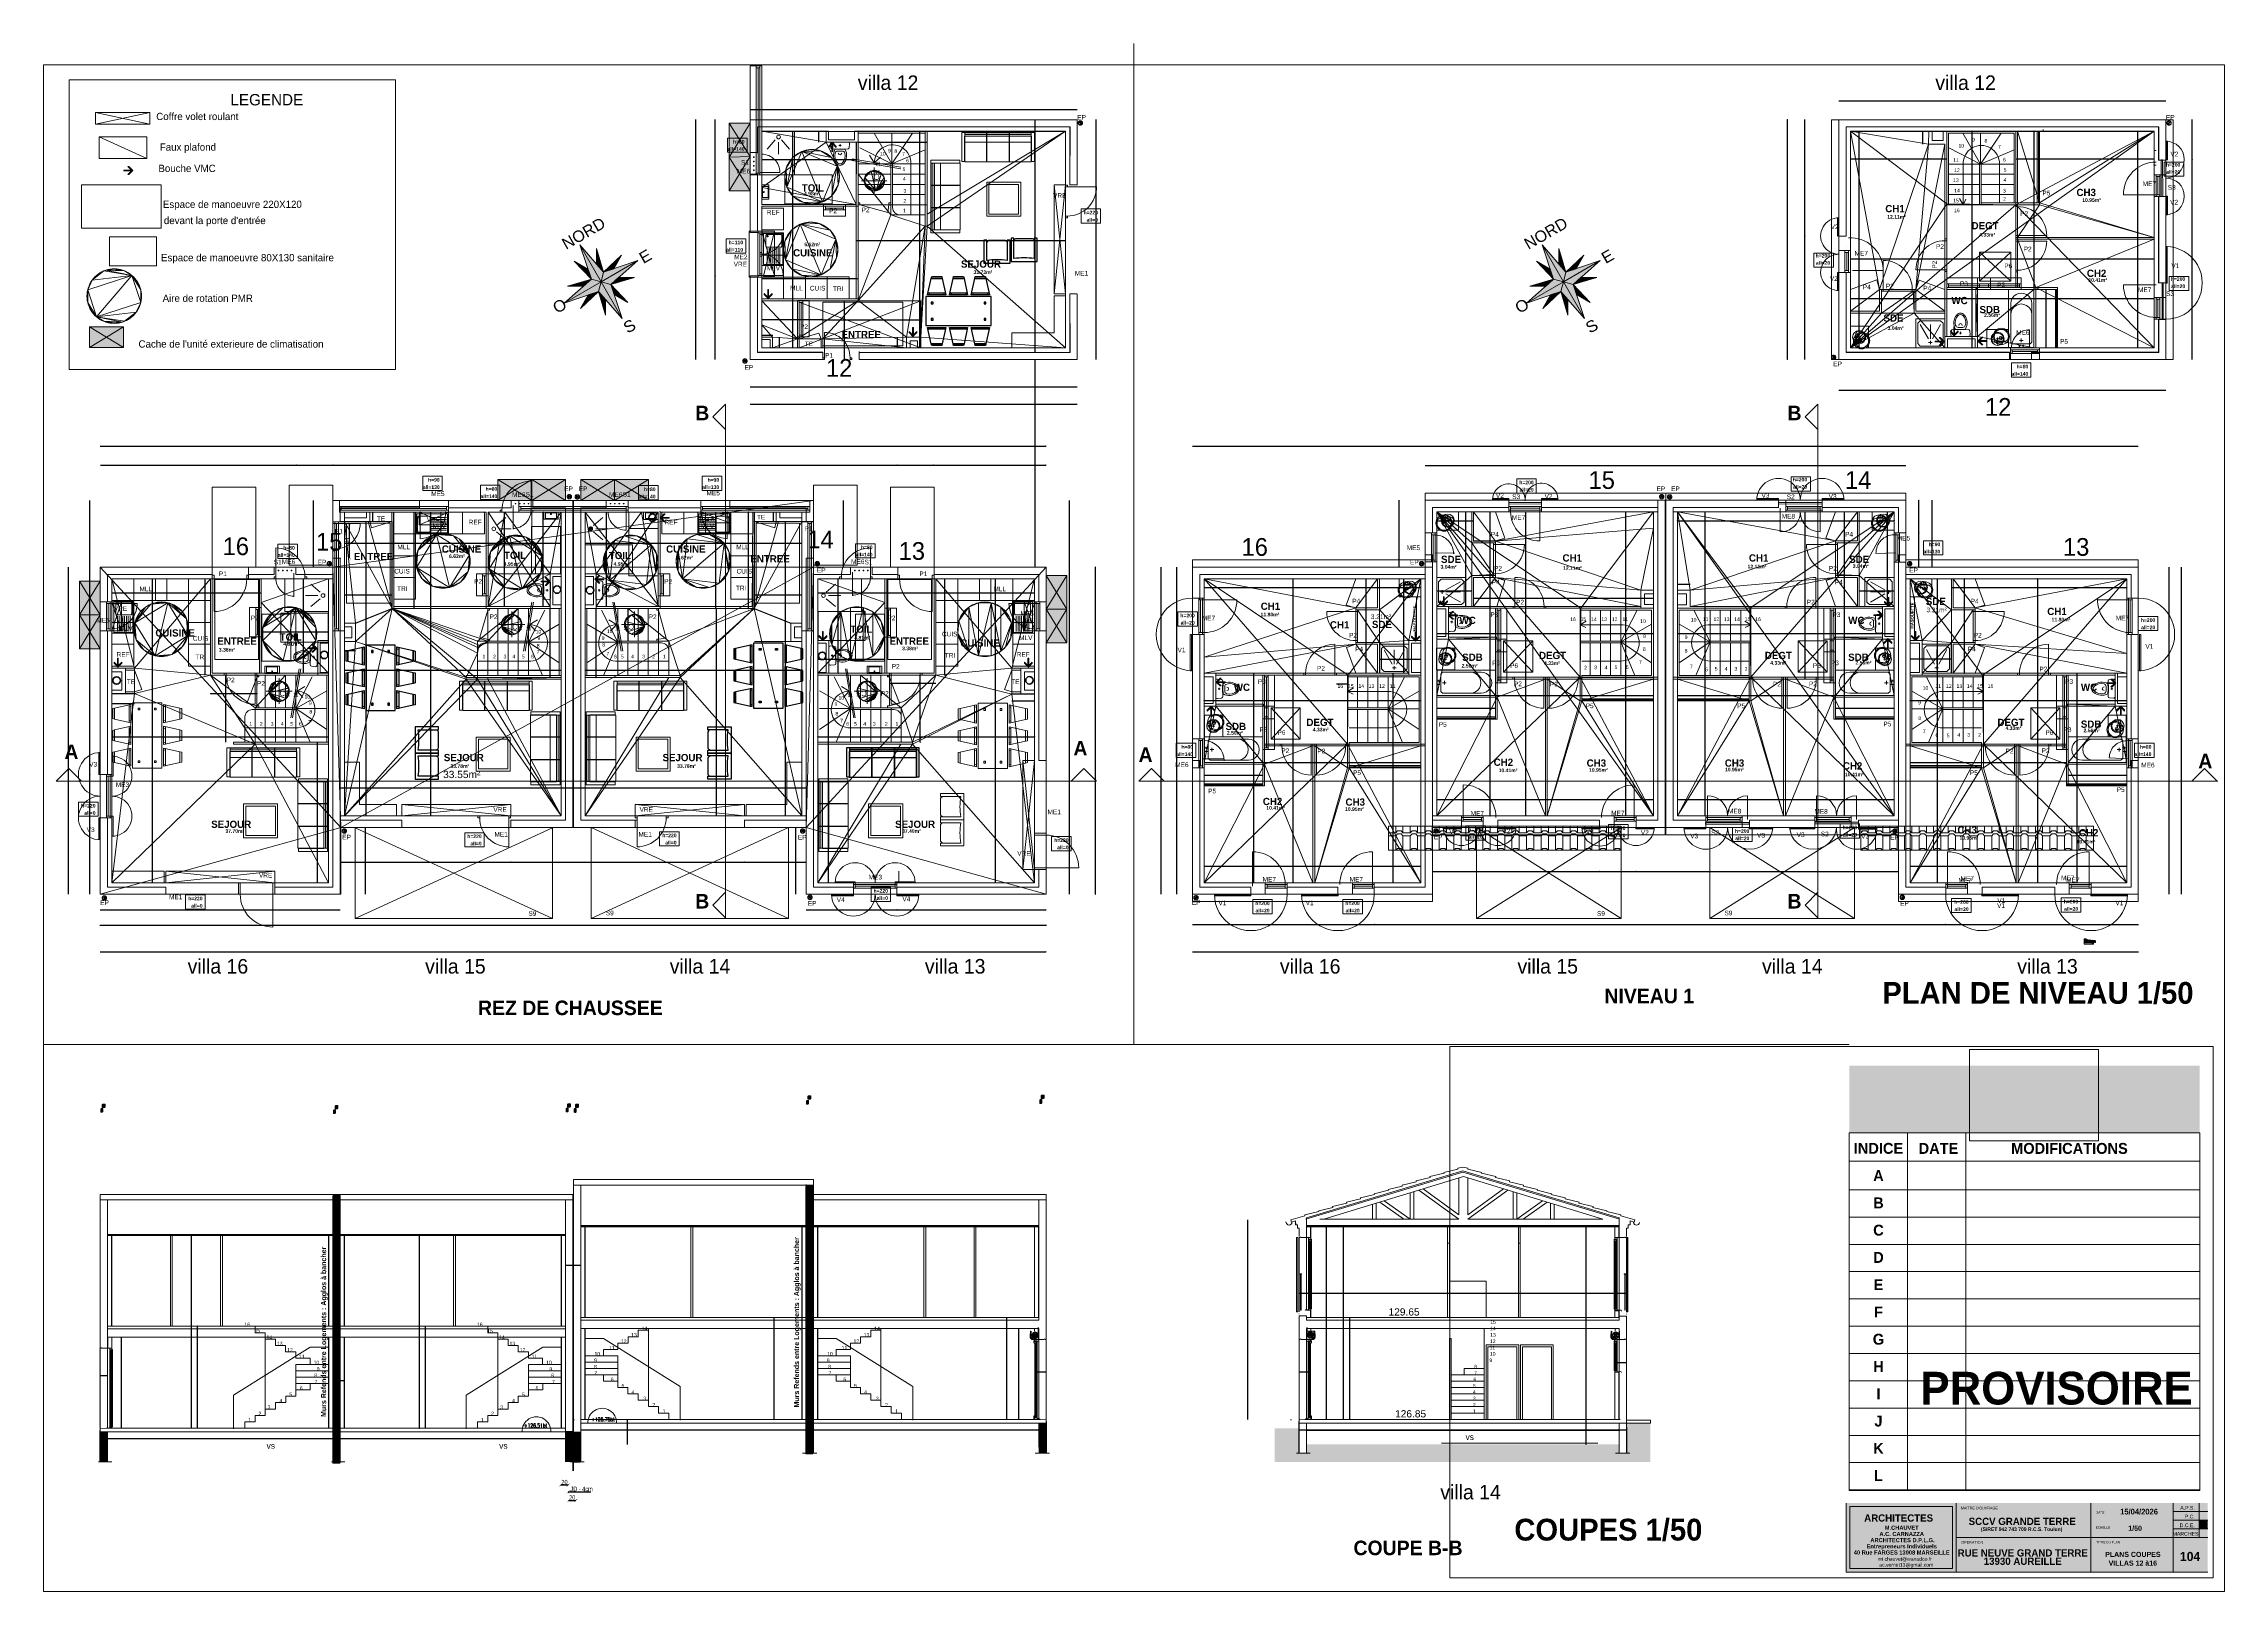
# Model space of a CAD drawing. Header units: metres. Extents: x -12536 to 12621, y -17191 to 9596.
# Drawn here: x -12352 to -6352, y -5461 to -1203 of the extents above; entities that cross this region are included whole.
import ezdxf
from ezdxf.enums import TextEntityAlignment as Align
from ezdxf.lldxf.tags import DXFTag

# ---------------------------------------------------------------- set-up
doc = ezdxf.new("R2010")
doc.units = ezdxf.units.M
doc.header["$MEASUREMENT"] = 0
doc.header["$XCLIPFRAME"] = 0
doc.header["$PDMODE"] = 2
doc.header["$PDSIZE"] = 0.25
for name, color, linetype, lineweight in [('B-COT', 1, 'Continuous', 18), ('B-HAC', 8, 'Continuous', 9), ('B-TEXT-NIVEAU', 3, 'Continuous', 20), ('B-VOILE-BA', 7, 'Continuous', 60)]:
    doc.layers.add(name, color=color, linetype=linetype, lineweight=lineweight)
for name, color, linetype in [('B-HATCH-RELEVE', 7, 'Continuous'), ('Calque commun', 7, 'Continuous'), ('Cotations', 7, 'Continuous'), ('Layer100', 7, 'Continuous'), ('Layer2', 7, 'Continuous'), ('Layer4', 7, 'Continuous'), ('Layer5', 7, 'Continuous'), ('Layer7', 7, 'Continuous'), ('Layer9', 7, 'Continuous'), ('Layer90', 7, 'Continuous'), ('Textes', 7, 'Continuous')]:
    doc.layers.add(name, color=color, linetype=linetype)
doc.styles.add('Arial', font='arial.ttf', dxfattribs={"height": 0.128})
doc.styles.add('Arial10', font='arial.ttf', dxfattribs={"height": 0.146644})
doc.styles.add('Arial11', font='arial.ttf', dxfattribs={"width": 1.037433, "height": 1.5})
doc.styles.add('Arial12', font='arial.ttf', dxfattribs={"width": 1.027642, "height": 1.5})
doc.styles.add('Arial13', font='arial.ttf', dxfattribs={"width": 0.996783, "height": 1.5})
doc.styles.add('Arial14', font='arial.ttf', dxfattribs={"width": 1.037433, "height": 1.5})
doc.styles.add('Arial2', font='', dxfattribs={"height": 0.1})
doc.styles.add('Arial3', font='arial.ttf', dxfattribs={"height": 0.1})
doc.styles.add('Arial4', font='arial.ttf', dxfattribs={"height": 0.165})
doc.styles.add('Arial5', font='arial.ttf', dxfattribs={"height": 0.1})
doc.styles.add('Arial6', font='arial.ttf', dxfattribs={"height": 0.1})
doc.styles.add('Arial9', font='arial.ttf', dxfattribs={"height": 0.125695})
doc.styles.add('Century Gothic', font='GOTHICB.TTF', dxfattribs={"height": 0.4})
doc.styles.add('Century Gothic Gras', font='', dxfattribs={"height": 0.15})
doc.styles.add('Century Gothic10', font='GOTHIC.TTF', dxfattribs={"height": 0.18})
doc.styles.add('Century Gothic11', font='GOTHIC.TTF', dxfattribs={"height": 0.18})
doc.styles.add('Century Gothic12', font='GOTHIC.TTF', dxfattribs={"height": 0.18})
doc.styles.add('Century Gothic13', font='GOTHIC.TTF', dxfattribs={"height": 0.18})
doc.styles.add('Century Gothic14', font='GOTHIC.TTF', dxfattribs={"height": 0.2})
doc.styles.add('Century Gothic15', font='GOTHIC.TTF', dxfattribs={"height": 0.18})
doc.styles.add('Century Gothic16', font='GOTHIC.TTF', dxfattribs={"height": 0.18})
doc.styles.add('Century Gothic17', font='GOTHIC.TTF', dxfattribs={"height": 0.18})
doc.styles.add('Century Gothic18', font='GOTHIC.TTF', dxfattribs={"height": 0.18})
doc.styles.add('Century Gothic19', font='GOTHICB.TTF', dxfattribs={"height": 0.14})
doc.styles.add('Century Gothic2', font='GOTHICB.TTF', dxfattribs={"height": 0.313})
doc.styles.add('Century Gothic20', font='GOTHICB.TTF', dxfattribs={"height": 0.25})
doc.styles.add('Century Gothic21', font='GOTHIC.TTF', dxfattribs={"height": 0.079})
doc.styles.add('Century Gothic22', font='GOTHIC.TTF', dxfattribs={"height": 0.079})
doc.styles.add('Century Gothic23', font='GOTHICB.TTF', dxfattribs={"height": 0.9})
doc.styles.add('Century Gothic24', font='GOTHIC.TTF', dxfattribs={"height": 0.206022})
doc.styles.add('Century Gothic25', font='GOTHIC.TTF', dxfattribs={"height": 0.206042})
doc.styles.add('Century Gothic26', font='GOTHICB.TTF', dxfattribs={"height": 0.398543})
doc.styles.add('Century Gothic27', font='GOTHIC.TTF', dxfattribs={"height": 0.199271})
doc.styles.add('Century Gothic28', font='GOTHICB.TTF', dxfattribs={"height": 0.311})
doc.styles.add('Century Gothic29', font='GOTHICB.TTF', dxfattribs={"height": 0.226937})
doc.styles.add('Century Gothic30', font='GOTHICB.TTF', dxfattribs={"height": 0.199271})
doc.styles.add('Century Gothic5', font='GOTHICB.TTF', dxfattribs={"height": 0.6})
doc.styles.add('Century Gothic6', font='GOTHIC.TTF', dxfattribs={"height": 0.18})
doc.styles.add('Century Gothic9', font='GOTHIC.TTF', dxfattribs={"height": 0.18})
doc.styles.add('TEXTE', font='arial.ttf', dxfattribs={"width": 0.7})
doc.styles.add('TEXTE100', font='romans.shx', dxfattribs={"width": 0.7, "height": 0.3})
doc.styles.add('Verdana3', font='verdana.ttf', dxfattribs={"height": 0.064})
doc.styles.get('Arial2').set_extended_font_data('Arial', bold=True)
doc.styles.get('Century Gothic Gras').set_extended_font_data('Century Gothic Gras')
tags = doc.linetypes.add('DASHDOT2', pattern=[0.5, 0.25, -0.125, 0, -0.125]).pattern_tags.tags
tags[10:11] = [DXFTag(74, 4), DXFTag(75, 0), DXFTag(340, '0'), DXFTag(46, 1.0), DXFTag(50, 0.0), DXFTag(44, 0.0), DXFTag(45, 0.0)]
tags[8:9] = [DXFTag(74, 4), DXFTag(75, 0), DXFTag(340, '0'), DXFTag(46, 1.0), DXFTag(50, 0.0), DXFTag(44, 0.0), DXFTag(45, 0.0)]
tags[6:7] = [DXFTag(74, 4), DXFTag(75, 0), DXFTag(340, '0'), DXFTag(46, 1.0), DXFTag(50, 0.0), DXFTag(44, 0.0), DXFTag(45, 0.0)]
tags[4:5] = [DXFTag(74, 4), DXFTag(75, 0), DXFTag(340, '0'), DXFTag(46, 1.0), DXFTag(50, 0.0), DXFTag(44, 0.0), DXFTag(45, 0.0)]
tags = doc.linetypes.add('DIVIDE2', pattern=[0.625, 0.25, -0.125, 0, -0.125, 0, -0.125]).pattern_tags.tags
tags[14:15] = [DXFTag(74, 4), DXFTag(75, 0), DXFTag(340, '0'), DXFTag(46, 1.0), DXFTag(50, 0.0), DXFTag(44, 0.0), DXFTag(45, 0.0)]
tags[12:13] = [DXFTag(74, 4), DXFTag(75, 0), DXFTag(340, '0'), DXFTag(46, 1.0), DXFTag(50, 0.0), DXFTag(44, 0.0), DXFTag(45, 0.0)]
tags[10:11] = [DXFTag(74, 4), DXFTag(75, 0), DXFTag(340, '0'), DXFTag(46, 1.0), DXFTag(50, 0.0), DXFTag(44, 0.0), DXFTag(45, 0.0)]
tags[8:9] = [DXFTag(74, 4), DXFTag(75, 0), DXFTag(340, '0'), DXFTag(46, 1.0), DXFTag(50, 0.0), DXFTag(44, 0.0), DXFTag(45, 0.0)]
tags[6:7] = [DXFTag(74, 4), DXFTag(75, 0), DXFTag(340, '0'), DXFTag(46, 1.0), DXFTag(50, 0.0), DXFTag(44, 0.0), DXFTag(45, 0.0)]
tags[4:5] = [DXFTag(74, 4), DXFTag(75, 0), DXFTag(340, '0'), DXFTag(46, 1.0), DXFTag(50, 0.0), DXFTag(44, 0.0), DXFTag(45, 0.0)]
tags = doc.linetypes.add('DOT2', pattern=[0.125, 0, -0.125]).pattern_tags.tags
tags[6:7] = [DXFTag(74, 4), DXFTag(75, 0), DXFTag(340, '0'), DXFTag(46, 1.0), DXFTag(50, 0.0), DXFTag(44, 0.0), DXFTag(45, 0.0)]
tags[4:5] = [DXFTag(74, 4), DXFTag(75, 0), DXFTag(340, '0'), DXFTag(46, 1.0), DXFTag(50, 0.0), DXFTag(44, 0.0), DXFTag(45, 0.0)]
tags = doc.linetypes.add('HIDDEN', pattern=[0.375, 0.25, -0.125]).pattern_tags.tags
tags[6:7] = [DXFTag(74, 4), DXFTag(75, 0), DXFTag(340, '0'), DXFTag(46, 1.0), DXFTag(50, 0.0), DXFTag(44, 0.0), DXFTag(45, 0.0)]
tags[4:5] = [DXFTag(74, 4), DXFTag(75, 0), DXFTag(340, '0'), DXFTag(46, 1.0), DXFTag(50, 0.0), DXFTag(44, 0.0), DXFTag(45, 0.0)]
tags = doc.linetypes.add('HIDDEN2', pattern=[0.1875, 0.125, -0.0625]).pattern_tags.tags
tags[6:7] = [DXFTag(74, 4), DXFTag(75, 0), DXFTag(340, '0'), DXFTag(46, 1.0), DXFTag(50, 0.0), DXFTag(44, 0.0), DXFTag(45, 0.0)]
tags[4:5] = [DXFTag(74, 4), DXFTag(75, 0), DXFTag(340, '0'), DXFTag(46, 1.0), DXFTag(50, 0.0), DXFTag(44, 0.0), DXFTag(45, 0.0)]
tags = doc.linetypes.add('HIDDENX2', pattern=[0.75, 0.5, -0.25]).pattern_tags.tags
tags[6:7] = [DXFTag(74, 4), DXFTag(75, 0), DXFTag(340, '0'), DXFTag(46, 1.0), DXFTag(50, 0.0), DXFTag(44, 0.0), DXFTag(45, 0.0)]
tags[4:5] = [DXFTag(74, 4), DXFTag(75, 0), DXFTag(340, '0'), DXFTag(46, 1.0), DXFTag(50, 0.0), DXFTag(44, 0.0), DXFTag(45, 0.0)]
doc.dimstyles.new('COT 50', dxfattribs={"dimscale": 0.05, "dimtxt": 250, "dimasz": 150, "dimexe": 1, "dimexo": 2, "dimgap": 30, "dimtad": 1, "dimdec": 1, "dimrnd": 0.5, "dimzin": 12, "dimdsep": 46, "dimtxsty": 'TEXTE', "dimblk1": 'ARCHTICK', "dimblk2": 'ARCHTICK', "dimsah": 1, "dimcen": 0, "dimdle": 1.5, "dimclrd": 1, "dimclre": 1, "dimclrt": 3, "dimadec": 0, "dimazin": 0, "dimtfac": 1, "dimtdec": 1, "dimtmove": 0, "dimatfit": 3, "dimldrblk": 'ARCHTICK', "dimfxl": 1, "dimtolj": 1, "dimtzin": 0, "dimarcsym": 0})
doc.dimstyles.new('DIM10', dxfattribs={"dimtxt": 0.18, "dimasz": 0.035, "dimexe": 0.05, "dimexo": 0, "dimgap": 0.05, "dimtad": 1, "dimzin": 1, "dimdsep": 46, "dimtxsty": 'Century Gothic11', "dimblk": 'ORIGIN', "dimcen": 0.09, "dimdle": 0.05, "dimadec": 0, "dimazin": 0, "dimtfac": 1, "dimtdec": 4, "dimtix": 1, "dimtofl": 0, "dimtmove": 0, "dimatfit": 3, "dimfxl": 0.05, "dimfxlon": 1, "dimfrac": 2, "dimtolj": 1, "dimtzin": 0, "dimarcsym": 2})
doc.dimstyles.new('DIM11', dxfattribs={"dimtxt": 0.18, "dimasz": 0.035, "dimexe": 0.05, "dimexo": 0, "dimgap": 0.05, "dimtad": 1, "dimzin": 1, "dimdsep": 46, "dimtxsty": 'Century Gothic12', "dimblk": 'ORIGIN', "dimcen": 0.09, "dimdle": 0.05, "dimadec": 0, "dimazin": 0, "dimtfac": 1, "dimtdec": 4, "dimtix": 1, "dimtofl": 0, "dimtmove": 0, "dimatfit": 3, "dimfxl": 0.05, "dimfxlon": 1, "dimfrac": 2, "dimtolj": 1, "dimtzin": 0, "dimarcsym": 2})
doc.dimstyles.new('DIM12', dxfattribs={"dimtxt": 0.18, "dimasz": 0.035, "dimexe": 0.05, "dimexo": 0, "dimgap": 0.05, "dimtad": 1, "dimzin": 1, "dimdsep": 46, "dimtxsty": 'Century Gothic13', "dimblk": 'ORIGIN', "dimcen": 0.09, "dimdle": 0.05, "dimadec": 0, "dimazin": 0, "dimtfac": 1, "dimtdec": 4, "dimtix": 1, "dimtofl": 0, "dimtmove": 0, "dimatfit": 3, "dimfxl": 0.05, "dimfxlon": 1, "dimfrac": 2, "dimtolj": 1, "dimtzin": 0, "dimarcsym": 2})
doc.dimstyles.new('DIM13', dxfattribs={"dimtxt": 0.2, "dimasz": 0.035, "dimexe": 0.05, "dimexo": 0, "dimgap": 0.05, "dimtad": 1, "dimzin": 1, "dimdsep": 46, "dimtxsty": 'Century Gothic14', "dimblk": 'ORIGIN', "dimcen": 0.09, "dimdle": 0.05, "dimadec": 0, "dimazin": 0, "dimtfac": 1, "dimtdec": 4, "dimtix": 1, "dimtofl": 0, "dimtmove": 0, "dimatfit": 3, "dimfxl": 0.05, "dimfxlon": 1, "dimfrac": 2, "dimtolj": 1, "dimtzin": 0, "dimarcsym": 2})
doc.dimstyles.new('DIM14', dxfattribs={"dimtxt": 0.18, "dimasz": 0.035, "dimexe": 0.05, "dimexo": 0, "dimgap": 0.05, "dimtad": 1, "dimzin": 1, "dimdsep": 46, "dimtxsty": 'Century Gothic15', "dimblk": 'ORIGIN', "dimcen": 0.09, "dimdle": 0.05, "dimadec": 0, "dimazin": 0, "dimtfac": 1, "dimtdec": 4, "dimtix": 1, "dimtofl": 0, "dimtmove": 0, "dimatfit": 3, "dimfxl": 0.05, "dimfxlon": 1, "dimfrac": 2, "dimtolj": 1, "dimtzin": 0, "dimarcsym": 2})
doc.dimstyles.new('DIM15', dxfattribs={"dimtxt": 0.18, "dimasz": 0.035, "dimexe": 0.05, "dimexo": 0, "dimgap": 0.05, "dimtad": 1, "dimzin": 1, "dimdsep": 46, "dimtxsty": 'Century Gothic16', "dimblk": 'ORIGIN', "dimcen": 0.09, "dimdle": 0.05, "dimadec": 0, "dimazin": 0, "dimtfac": 1, "dimtdec": 4, "dimtix": 1, "dimtofl": 0, "dimtmove": 0, "dimatfit": 3, "dimfxl": 0.05, "dimfxlon": 1, "dimfrac": 2, "dimtolj": 1, "dimtzin": 0, "dimarcsym": 2})
doc.dimstyles.new('DIM16', dxfattribs={"dimtxt": 0.18, "dimasz": 0.035, "dimexe": 0.05, "dimexo": 0, "dimgap": 0.05, "dimtad": 1, "dimzin": 1, "dimdsep": 46, "dimtxsty": 'Century Gothic17', "dimblk": 'ORIGIN', "dimcen": 0.09, "dimdle": 0.05, "dimadec": 0, "dimazin": 0, "dimtfac": 1, "dimtdec": 4, "dimtix": 1, "dimtofl": 0, "dimtmove": 0, "dimatfit": 3, "dimfxl": 0.05, "dimfxlon": 1, "dimfrac": 2, "dimtolj": 1, "dimtzin": 0, "dimarcsym": 2})
doc.dimstyles.new('DIM17', dxfattribs={"dimtxt": 0.18, "dimasz": 0.035, "dimexe": 0.05, "dimexo": 0, "dimgap": 0.05, "dimtad": 1, "dimzin": 1, "dimdsep": 46, "dimtxsty": 'Century Gothic18', "dimblk": 'ORIGIN', "dimcen": 0.09, "dimdle": 0.05, "dimadec": 0, "dimazin": 0, "dimtfac": 1, "dimtdec": 4, "dimtix": 1, "dimtofl": 0, "dimtmove": 0, "dimatfit": 3, "dimfxl": 0.05, "dimfxlon": 1, "dimfrac": 2, "dimtolj": 1, "dimtzin": 0, "dimarcsym": 2})
doc.dimstyles.new('DIM18', dxfattribs={"dimtxt": 0.1, "dimasz": 0.025, "dimexe": 0.1, "dimexo": 0, "dimgap": 5e-05, "dimtad": 1, "dimzin": 1, "dimdsep": 46, "dimtxsty": 'Arial3', "dimblk": 'ORIGIN', "dimcen": 0.09, "dimdle": 0.1, "dimadec": 0, "dimazin": 0, "dimtfac": 1, "dimtdec": 4, "dimtix": 1, "dimtofl": 0, "dimtmove": 0, "dimatfit": 3, "dimfxl": 0.1, "dimfxlon": 1, "dimfrac": 2, "dimtolj": 1, "dimtzin": 0, "dimarcsym": 2})
doc.dimstyles.new('DIM19', dxfattribs={"dimtxt": 0.1, "dimasz": 0.025, "dimexe": 0.1, "dimexo": 0, "dimgap": 5e-05, "dimtad": 1, "dimzin": 1, "dimdsep": 46, "dimtxsty": 'Arial5', "dimblk": 'ORIGIN', "dimcen": 0.09, "dimdle": 0.1, "dimadec": 0, "dimazin": 0, "dimtfac": 1, "dimtdec": 4, "dimtix": 1, "dimtofl": 0, "dimtmove": 0, "dimatfit": 3, "dimfxl": 0.1, "dimfxlon": 1, "dimfrac": 2, "dimtolj": 1, "dimtzin": 0, "dimarcsym": 2})
doc.dimstyles.new('DIM20', dxfattribs={"dimtxt": 0.1, "dimasz": 0.025, "dimexe": 0.1, "dimexo": 0, "dimgap": 5e-05, "dimtad": 1, "dimzin": 1, "dimdsep": 46, "dimtxsty": 'Arial6', "dimblk": 'ORIGIN', "dimcen": 0.09, "dimdle": 0.1, "dimadec": 0, "dimazin": 0, "dimtfac": 1, "dimtdec": 4, "dimtix": 1, "dimtofl": 0, "dimtmove": 0, "dimatfit": 3, "dimfxl": 0.1, "dimfxlon": 1, "dimfrac": 2, "dimtolj": 1, "dimtzin": 0, "dimarcsym": 2})
doc.dimstyles.new('DIM21', dxfattribs={"dimtxt": 0.18, "dimasz": 0.035, "dimexe": 0.05, "dimexo": 0, "dimgap": 0.05, "dimtad": 1, "dimzin": 1, "dimdsep": 46, "dimtxsty": 'Century Gothic18', "dimblk": 'ORIGIN', "dimcen": 0.09, "dimdle": 0.05, "dimadec": 0, "dimazin": 0, "dimtfac": 1, "dimtdec": 4, "dimtix": 1, "dimtofl": 0, "dimtmove": 0, "dimatfit": 3, "dimfxl": 0.05, "dimfxlon": 1, "dimfrac": 2, "dimtolj": 1, "dimtzin": 0, "dimarcsym": 2})
doc.dimstyles.new('DIM22', dxfattribs={"dimtxt": 0.18, "dimasz": 0.035, "dimexe": 0.05, "dimexo": 0, "dimgap": 0.05, "dimtad": 1, "dimzin": 1, "dimdsep": 46, "dimtxsty": 'Century Gothic19', "dimblk": 'ORIGIN', "dimcen": 0.09, "dimdle": 0.05, "dimadec": 0, "dimazin": 0, "dimtfac": 1, "dimtdec": 4, "dimtix": 1, "dimtofl": 0, "dimtmove": 0, "dimatfit": 3, "dimfxl": 0.05, "dimfxlon": 1, "dimfrac": 2, "dimtolj": 1, "dimtzin": 0, "dimarcsym": 2})
doc.dimstyles.new('DIM23', dxfattribs={"dimtxt": 0.18, "dimasz": 0.035, "dimexe": 0.05, "dimexo": 0, "dimgap": 0.05, "dimtad": 1, "dimzin": 1, "dimdsep": 46, "dimtxsty": 'Century Gothic20', "dimblk": 'ORIGIN', "dimcen": 0.09, "dimdle": 0.05, "dimadec": 0, "dimazin": 0, "dimtfac": 1, "dimtdec": 4, "dimtix": 1, "dimtofl": 0, "dimtmove": 0, "dimatfit": 3, "dimfxl": 0.05, "dimfxlon": 1, "dimfrac": 2, "dimtolj": 1, "dimtzin": 0, "dimarcsym": 2})
doc.dimstyles.new('DIM24', dxfattribs={"dimtxt": 0.18, "dimasz": 0.035, "dimexe": 0.05, "dimexo": 0, "dimgap": 0.05, "dimtad": 1, "dimzin": 1, "dimdsep": 46, "dimtxsty": 'Century Gothic21', "dimblk": 'ORIGIN', "dimcen": 0.09, "dimdle": 0.05, "dimadec": 0, "dimazin": 0, "dimtfac": 1, "dimtdec": 4, "dimtix": 1, "dimtofl": 0, "dimtmove": 0, "dimatfit": 3, "dimfxl": 0.05, "dimfxlon": 1, "dimfrac": 2, "dimtolj": 1, "dimtzin": 0, "dimarcsym": 2})
doc.dimstyles.new('DIM25', dxfattribs={"dimtxt": 0.18, "dimasz": 0.035, "dimexe": 0.05, "dimexo": 0, "dimgap": 0.05, "dimtad": 1, "dimzin": 1, "dimdsep": 46, "dimtxsty": 'Century Gothic22', "dimblk": 'ORIGIN', "dimcen": 0.09, "dimdle": 0.05, "dimadec": 0, "dimazin": 0, "dimtfac": 1, "dimtdec": 4, "dimtix": 1, "dimtofl": 0, "dimtmove": 0, "dimatfit": 3, "dimfxl": 0.05, "dimfxlon": 1, "dimfrac": 2, "dimtolj": 1, "dimtzin": 0, "dimarcsym": 2})
doc.dimstyles.new('DIM26', dxfattribs={"dimtxt": 0.1, "dimasz": 0.025, "dimexe": 0.1, "dimexo": 0, "dimgap": 5e-05, "dimtad": 1, "dimzin": 1, "dimdsep": 46, "dimtxsty": 'Arial4', "dimblk": 'ORIGIN', "dimcen": 0.09, "dimdle": 0.1, "dimadec": 0, "dimazin": 0, "dimtfac": 1, "dimtdec": 4, "dimtix": 1, "dimtofl": 0, "dimtmove": 0, "dimatfit": 3, "dimfxl": 0.1, "dimfxlon": 1, "dimfrac": 2, "dimtolj": 1, "dimtzin": 0, "dimarcsym": 2})
doc.dimstyles.new('DIM27', dxfattribs={"dimtxt": 0.064, "dimasz": 0.035, "dimexe": 0.05, "dimexo": 0, "dimgap": 0.05, "dimtad": 1, "dimzin": 1, "dimdsep": 46, "dimtxsty": 'Verdana3', "dimblk": 'ORIGIN', "dimcen": 0.09, "dimdle": 0.05, "dimadec": 0, "dimazin": 0, "dimtfac": 1, "dimtdec": 4, "dimtix": 1, "dimtofl": 0, "dimtmove": 0, "dimatfit": 3, "dimfxl": 0.05, "dimfxlon": 1, "dimfrac": 2, "dimtolj": 1, "dimtzin": 0, "dimarcsym": 2})
doc.dimstyles.new('DIM7', dxfattribs={"dimtxt": 0.18, "dimasz": 0.035, "dimexe": 0.05, "dimexo": 0, "dimgap": 0.05, "dimtad": 1, "dimzin": 1, "dimdsep": 46, "dimtxsty": 'Century Gothic6', "dimblk": 'ORIGIN', "dimcen": 0.09, "dimdle": 0.05, "dimadec": 0, "dimazin": 0, "dimtfac": 1, "dimtdec": 4, "dimtix": 1, "dimtofl": 0, "dimtmove": 0, "dimatfit": 3, "dimfxl": 0.05, "dimfxlon": 1, "dimfrac": 2, "dimtolj": 1, "dimtzin": 0, "dimarcsym": 2})
doc.dimstyles.new('DIM8', dxfattribs={"dimtxt": 0.18, "dimasz": 0.035, "dimexe": 0.05, "dimexo": 0, "dimgap": 0.05, "dimtad": 1, "dimzin": 1, "dimdsep": 46, "dimtxsty": 'Century Gothic9', "dimblk": 'ORIGIN', "dimcen": 0.09, "dimdle": 0.05, "dimadec": 0, "dimazin": 0, "dimtfac": 1, "dimtdec": 4, "dimtix": 1, "dimtofl": 0, "dimtmove": 0, "dimatfit": 3, "dimfxl": 0.05, "dimfxlon": 1, "dimfrac": 2, "dimtolj": 1, "dimtzin": 0, "dimarcsym": 2})
doc.dimstyles.new('DIM9', dxfattribs={"dimtxt": 0.18, "dimasz": 0.035, "dimexe": 0.05, "dimexo": 0, "dimgap": 0.05, "dimtad": 1, "dimzin": 1, "dimdsep": 46, "dimtxsty": 'Century Gothic10', "dimblk": 'ORIGIN', "dimcen": 0.09, "dimdle": 0.05, "dimadec": 0, "dimazin": 0, "dimtfac": 1, "dimtdec": 4, "dimtix": 1, "dimtofl": 0, "dimtmove": 0, "dimatfit": 3, "dimfxl": 0.05, "dimfxlon": 1, "dimfrac": 2, "dimtolj": 1, "dimtzin": 0, "dimarcsym": 2})
picture_1 = doc.add_image_def('image1.jpg', size_in_pixel=(1169, 826))

# ---------------------------------------------------------------- blocks, each defined once
blk = doc.blocks.new('Block9665')
at = {"layer": 'Calque commun', "color": 7, "linetype": 'Continuous', "lineweight": 20}
for p, q in [((-28.839, -22.451), (-25.759, -22.451)), ((-24.759, -22.451), (-24.059, -22.451)), ((-23.459, -22.451), (-22.439, -22.451))]:
    blk.add_line(p, q, dxfattribs=at)
at = {"layer": 'Calque commun', "color": 7, "linetype": 'Continuous', "lineweight": 5}
for p, q in [((-28.639, -22.651), (-25.759, -22.651)), ((-28.519, -22.771), (-25.759, -22.771)), ((-24.759, -22.651), (-24.059, -22.651)), ((-24.759, -22.771), (-24.059, -22.771)), ((-23.459, -22.651), (-22.439, -22.651)), ((-23.459, -22.771), (-22.439, -22.771)), ((-22.439, -22.771), (-22.439, -22.451))]:
    blk.add_line(p, q, dxfattribs=at)
blk = doc.blocks.new('@PRES_1_$$_1')
at = {"layer": 'Calque commun', "color": 5, "linetype": 'Continuous', "lineweight": 5}
blk.add_line((0.05, 0.32), (0.05, 1.22), dxfattribs=at)
at = {"layer": 'Calque commun', "color": 5, "linetype": 'Continuous', "lineweight": 5, "flags": 128}
blk.add_lwpolyline([(0.05, 1.22, -0.414214), (0.95, 0.32)], format="xyb", dxfattribs=at)
at = {"layer": 'Calque commun', "color": 5, "linetype": 'Continuous', "lineweight": 5}
mesh = blk.add_polyface(dxfattribs=at)
corners = [(0, 0.22), (0, 0.32), (0.05, 0.32), (0.05, 0.22)]
mesh.append_faces([[corners[k] for k in face] for face in [(0, 1, 2, 3)]], dxfattribs={"color": 5})
mesh = blk.add_polyface(dxfattribs=at)
corners = [(0.95, 0.22), (0.95, 0.32), (1, 0.32), (1, 0.22)]
mesh.append_faces([[corners[k] for k in face] for face in [(0, 1, 2, 3)]], dxfattribs={"color": 5})
blk = doc.blocks.new('@PRES_1_$$_1-2')
at = {"layer": 'Calque commun', "color": 0, "linetype": 'Continuous', "lineweight": 5}
blk.add_line((0, 0), (0, 0.32), dxfattribs=at)
blk = doc.blocks.new('@PRES_1_$$_1-3')
at = {"layer": 'Calque commun', "color": 0, "linetype": 'Continuous', "lineweight": 5}
blk.add_line((0, 0), (0, 0.32), dxfattribs=at)
blk = doc.blocks.new('INTER_2D_COMB')
at = {"layer": 'Calque commun', "color": 0, "linetype": 'ByBlock', "lineweight": -2}
blk.add_blockref('@PRES_1_$$_1', (0, 0), dxfattribs=at)
at = {"layer": 'Calque commun', "color": 5, "linetype": 'ByBlock', "lineweight": -2}
blk.add_blockref('@PRES_1_$$_1-2', (0, 0), dxfattribs=at)
at = {"layer": 'Calque commun', "color": 5, "linetype": 'ByBlock', "lineweight": -2, "extrusion": (0, 0, -1), "xscale": -1, "yscale": -1, "zscale": -1, "rotation": 180}
blk.add_blockref('@PRES_1_$$_1-3', (-1, 0), dxfattribs=at)
blk = doc.blocks.new('PLACED_COMB')
at = {"layer": 'Calque commun', "color": 0, "linetype": 'ByBlock', "lineweight": -2}
blk.add_blockref('INTER_2D_COMB', (0, 0), dxfattribs=at)
blk = doc.blocks.new('Block17411')
at = {"layer": 'Calque commun', "color": 7, "linetype": 'Continuous', "lineweight": 20}
for p, q in [((-28.839, -23.401), (-28.839, -22.451)), ((-28.839, -28.151), (-28.839, -24.201)), ((-28.839, -31.451), (-28.839, -29.351))]:
    blk.add_line(p, q, dxfattribs=at)
at = {"layer": 'Calque commun', "color": 7, "linetype": 'Continuous', "lineweight": 5}
for p, q in [((-28.639, -23.401), (-28.639, -22.651)), ((-28.519, -23.401), (-28.519, -22.771)), ((-28.639, -28.151), (-28.639, -24.201)), ((-28.519, -28.151), (-28.519, -24.201)), ((-28.639, -31.251), (-28.639, -29.351)), ((-28.519, -31.131), (-28.519, -29.351))]:
    blk.add_line(p, q, dxfattribs=at)
blk = doc.blocks.new('Block17413')
at = {"layer": 'Calque commun', "color": 7, "linetype": 'Continuous', "lineweight": 5}
for p, q in [((-22.559, -22.771), (-22.559, -31.131)), ((-22.439, -22.651), (-22.439, -31.251))]:
    blk.add_line(p, q, dxfattribs=at)
at = {"layer": 'Calque commun', "color": 7, "linetype": 'Continuous', "lineweight": 20}
blk.add_line((-22.239, -22.451), (-22.239, -31.451), dxfattribs=at)
blk = doc.blocks.new('Block17414')
at = {"layer": 'Calque commun', "color": 7, "linetype": 'Continuous', "lineweight": 5}
for p, q in [((-28.519, -31.131), (-27.039, -31.131)), ((-24.039, -31.131), (-22.559, -31.131)), ((-28.639, -31.251), (-27.039, -31.251)), ((-24.039, -31.251), (-22.439, -31.251))]:
    blk.add_line(p, q, dxfattribs=at)
at = {"layer": 'Calque commun', "color": 7, "linetype": 'Continuous', "lineweight": 20}
for p, q in [((-28.839, -31.451), (-27.039, -31.451)), ((-24.039, -31.451), (-22.239, -31.451))]:
    blk.add_line(p, q, dxfattribs=at)
blk = doc.blocks.new('ce')
at = {"layer": 'Calque commun', "color": 6, "linetype": 'Continuous', "lineweight": 5}
for p, q in [((0.001, 0.343), (0.001, -0.356)), ((-0.357, -0.001), (0.36, -0.001))]:
    blk.add_line(p, q, dxfattribs=at)
at = {"layer": 'Calque commun', "color": 6, "linetype": 'ByBlock', "lineweight": -2, "style": 'Century Gothic Gras'}
blk.add_text('CE', height=0.15, rotation=359.99934, dxfattribs=at).set_placement((0.012, -0.012))
at = {"layer": 'Calque commun', "color": 6, "linetype": 'Continuous', "lineweight": 5}
mesh = blk.add_polyface(dxfattribs=at)
corners = [(-0.277, -0.044), (-0.087, -0.266), (-0.277, 0.044), (0.087, -0.266), (0.127, -0.249), (0.165, -0.227), (0.198, -0.198), (0.227, -0.165), (0.266, -0.087), (-0.249, -0.127), (-0.239, -0.146), (-0.227, -0.165), (-0.227, 0.165), (-0.239, 0.146), (-0.249, 0.127), (-0.198, 0.198), (-0.213, 0.182), (0.044, 0.277), (0.022, 0.279), (0, 0.28), (0.044, -0.277), (0.065, -0.272), (-0.044, 0.277), (0.087, 0.266), (0.065, 0.272), (-0.182, 0.213), (-0.022, 0.279), (0.198, 0.198), (0.227, 0.165), (0.213, 0.182), (0.182, -0.213), (0.127, 0.249), (0.107, 0.259), (0.28, 0), (0.277, -0.044), (0.279, -0.022), (-0.165, -0.227), (-0.198, -0.198), (-0.182, -0.213), (-0.127, 0.249), (-0.146, 0.239), (-0.165, 0.227), (-0.065, -0.272), (-0.044, -0.277), (0.165, 0.227), (0.272, -0.065), (0, -0.28), (0.022, -0.279), (0.249, -0.127), (0.146, 0.239), (0.249, 0.127), (0.239, 0.146), (0.279, 0.022), (0.277, 0.044), (-0.213, -0.182), (0.259, -0.107), (0.146, -0.239), (-0.28, 0), (-0.266, 0.087), (-0.259, 0.107), (-0.146, -0.239), (-0.127, -0.249), (-0.087, 0.266), (-0.065, 0.272), (0.213, -0.182), (0.266, 0.087), (0.259, 0.107), (0.107, -0.259), (-0.266, -0.087), (-0.272, 0.065), (-0.107, 0.259), (-0.022, -0.279), (0.182, 0.213), (0.272, 0.065), (-0.272, -0.065), (-0.107, -0.259), (0.239, -0.146), (-0.259, -0.107), (-0.279, -0.022), (-0.279, 0.022)]
mesh.append_faces([[corners[k] for k in face] for face in [(3, 20, 21), (17, 23, 24), (27, 28, 29), (33, 34, 35), (36, 37, 38), (31, 44, 49), (37, 11, 54), (62, 22, 63), (65, 53, 73), (9, 68, 77)]], dxfattribs={"vtx0": -1, "color": 6})
mesh.append_faces([[corners[k] for k in face] for face in [(15, 12, 25), (58, 12, 59)]], dxfattribs={"vtx0": -1, "vtx1": -1, "color": 6})
mesh.append_faces([[corners[k] for k in face] for face in [(0, 1, 2), (3, 4, 5), (6, 7, 8), (19, 22, 2), (31, 23, 44), (3, 6, 8), (8, 7, 48), (33, 50, 8), (27, 8, 50), (0, 2, 57), (58, 2, 12), (3, 2, 1), (3, 46, 20), (36, 11, 37), (27, 44, 23), (33, 53, 50), (39, 22, 62), (50, 53, 65), (27, 50, 28), (0, 11, 1), (36, 61, 1), (9, 0, 68), (39, 2, 22), (33, 8, 34), (1, 43, 46), (3, 5, 6), (27, 2, 8), (17, 19, 23), (39, 41, 12), (27, 23, 2), (39, 12, 2), (3, 8, 2), (9, 11, 0), (36, 1, 11), (3, 1, 46), (23, 19, 2)]], dxfattribs={"vtx0": -1, "vtx1": -1, "vtx2": -1, "color": 6})
mesh.append_faces([[corners[k] for k in face] for face in [(41, 25, 12), (14, 59, 12)]], dxfattribs={"vtx1": -1, "vtx2": -1, "color": 6})
mesh.append_faces([[corners[k] for k in face] for face in [(9, 10, 11), (12, 13, 14), (15, 16, 12), (17, 18, 19), (19, 26, 22), (5, 30, 6), (31, 32, 23), (39, 40, 41), (1, 42, 43), (8, 45, 34), (46, 47, 20), (50, 51, 28), (33, 52, 53), (48, 55, 8), (4, 56, 5), (36, 60, 61), (6, 64, 7), (65, 66, 50), (3, 67, 4), (58, 69, 2), (62, 70, 39), (43, 71, 46), (27, 72, 44), (0, 74, 68), (61, 75, 1), (7, 76, 48), (57, 78, 0), (2, 79, 57)]], dxfattribs={"vtx2": -1, "color": 6})
blk = doc.blocks.new('tbl&6c')
at = {"layer": 'Calque commun', "color": 0, "linetype": 'ByBlock', "lineweight": -2}
for p, q in [((0.05, 0.85), (0.15, 1.3)), ((0.05, 0.85), (0.15, 1.3)), ((0.15, 1.3), (0.161, 1.35)), ((0.15, 1.3), (0.161, 1.35)), ((0.15, 1.3), (0.45, 1.3)), ((0.15, 1.3), (0.45, 1.3)), ((0.15, 1.3), (0.15, 1.3)), ((0.15, 1.3), (0.15, 1.3)), ((0.45, 1.3), (0.15, 1.3)), ((0.45, 1.3), (0.15, 1.3)), ((0.15, 1.3), (0.15, 1.3)), ((0.15, 1.3), (0.15, 1.3)), ((0.161, 1.35), (0.439, 1.35)), ((0.161, 1.35), (0.439, 1.35)), ((0.161, 1.35), (0.161, 1.35)), ((0.161, 1.35), (0.161, 1.35)), ((0.439, 1.35), (0.45, 1.3)), ((0.439, 1.35), (0.45, 1.3)), ((0.439, 1.35), (0.439, 1.35)), ((0.439, 1.35), (0.439, 1.35)), ((0.45, 1.3), (0.55, 0.85)), ((0.45, 1.3), (0.55, 0.85)), ((0.45, 1.3), (0.45, 1.3)), ((0.45, 1.3), (0.45, 1.3)), ((0.45, 1.3), (0.45, 1.3)), ((0.45, 1.3), (0.45, 1.3)), ((0.65, 0.85), (0.75, 1.3)), ((0.65, 0.85), (0.75, 1.3)), ((0.75, 1.3), (0.761, 1.35)), ((0.75, 1.3), (0.761, 1.35)), ((0.75, 1.3), (1.05, 1.3)), ((0.75, 1.3), (1.05, 1.3)), ((0.75, 1.3), (0.75, 1.3)), ((0.75, 1.3), (0.75, 1.3)), ((1.05, 1.3), (0.75, 1.3)), ((1.05, 1.3), (0.75, 1.3)), ((0.75, 1.3), (0.75, 1.3)), ((0.75, 1.3), (0.75, 1.3)), ((0.761, 1.35), (1.039, 1.35)), ((0.761, 1.35), (1.039, 1.35)), ((0.761, 1.35), (0.761, 1.35)), ((0.761, 1.35), (0.761, 1.35)), ((1.039, 1.35), (1.05, 1.3)), ((1.039, 1.35), (1.05, 1.3)), ((1.039, 1.35), (1.039, 1.35)), ((1.039, 1.35), (1.039, 1.35)), ((1.05, 1.3), (1.15, 0.85)), ((1.05, 1.3), (1.15, 0.85)), ((1.05, 1.3), (1.05, 1.3)), ((1.05, 1.3), (1.05, 1.3)), ((1.05, 1.3), (1.05, 1.3)), ((1.05, 1.3), (1.05, 1.3)), ((1.25, 0.85), (1.35, 1.3)), ((1.25, 0.85), (1.35, 1.3)), ((1.35, 1.3), (1.361, 1.35)), ((1.35, 1.3), (1.361, 1.35)), ((1.35, 1.3), (1.65, 1.3)), ((1.35, 1.3), (1.65, 1.3)), ((1.35, 1.3), (1.35, 1.3)), ((1.35, 1.3), (1.35, 1.3)), ((1.65, 1.3), (1.35, 1.3)), ((1.65, 1.3), (1.35, 1.3)), ((1.35, 1.3), (1.35, 1.3)), ((1.35, 1.3), (1.35, 1.3)), ((1.361, 1.35), (1.639, 1.35)), ((1.361, 1.35), (1.639, 1.35)), ((1.361, 1.35), (1.361, 1.35)), ((1.361, 1.35), (1.361, 1.35)), ((1.639, 1.35), (1.65, 1.3)), ((1.639, 1.35), (1.65, 1.3)), ((1.639, 1.35), (1.639, 1.35)), ((1.639, 1.35), (1.639, 1.35)), ((1.65, 1.3), (1.75, 0.85)), ((1.65, 1.3), (1.75, 0.85)), ((1.65, 1.3), (1.65, 1.3)), ((1.65, 1.3), (1.65, 1.3)), ((1.65, 1.3), (1.65, 1.3)), ((1.65, 1.3), (1.65, 1.3)), ((1.8, 0.8), (0, 0.8)), ((0, 0.8), (0, 0)), ((1.8, 0.8), (0, 0.8)), ((0, 0.8), (0, 0)), ((0, 0.8), (0, 0.8)), ((0, 0.8), (0, 0.8)), ((0.05, 0.85), (0.061, 0.9)), ((0.05, 0.85), (0.061, 0.9)), ((0.55, 0.85), (0.05, 0.85)), ((0.55, 0.85), (0.05, 0.85)), ((0.05, 0.85), (0.05, 0.85)), ((0.05, 0.85), (0.05, 0.85)), ((0.55, 0.85), (0.05, 0.85)), ((0.55, 0.85), (0.05, 0.85)), ((0.05, 0.85), (0.05, 0.85)), ((0.05, 0.85), (0.05, 0.85)), ((0.061, 0.9), (0.539, 0.9)), ((0.061, 0.9), (0.539, 0.9)), ((0.061, 0.9), (0.061, 0.9)), ((0.061, 0.9), (0.061, 0.9)), ((0.101, 0.85), (0.112, 0.9)), ((0.101, 0.85), (0.112, 0.9)), ((0.499, 0.85), (0.101, 0.85)), ((0.499, 0.85), (0.101, 0.85)), ((0.101, 0.85), (0.101, 0.85)), ((0.101, 0.85), (0.101, 0.85)), ((0.112, 0.9), (0.488, 0.9)), ((0.112, 0.9), (0.488, 0.9)), ((0.112, 0.9), (0.112, 0.9)), ((0.112, 0.9), (0.112, 0.9)), ((0.2, 0.65), (0.15, 0.65)), ((0.15, 0.65), (0.15, 0.6)), ((0.2, 0.65), (0.15, 0.65)), ((0.15, 0.65), (0.15, 0.6)), ((0.15, 0.65), (0.15, 0.65)), ((0.15, 0.65), (0.15, 0.65)), ((0.2, 0.6), (0.2, 0.65)), ((0.2, 0.6), (0.2, 0.65)), ((0.2, 0.65), (0.2, 0.65)), ((0.2, 0.65), (0.2, 0.65)), ((0.488, 0.9), (0.499, 0.85)), ((0.488, 0.9), (0.499, 0.85)), ((0.488, 0.9), (0.488, 0.9)), ((0.488, 0.9), (0.488, 0.9)), ((0.499, 0.85), (0.499, 0.85)), ((0.499, 0.85), (0.499, 0.85)), ((0.539, 0.9), (0.55, 0.85)), ((0.539, 0.9), (0.55, 0.85)), ((0.539, 0.9), (0.539, 0.9)), ((0.539, 0.9), (0.539, 0.9)), ((0.55, 0.85), (0.55, 0.85)), ((0.55, 0.85), (0.55, 0.85)), ((0.55, 0.85), (0.55, 0.85)), ((0.55, 0.85), (0.55, 0.85)), ((0.65, 0.85), (0.661, 0.9)), ((0.65, 0.85), (0.661, 0.9)), ((1.15, 0.85), (0.65, 0.85)), ((1.15, 0.85), (0.65, 0.85)), ((0.65, 0.85), (0.65, 0.85)), ((0.65, 0.85), (0.65, 0.85)), ((1.15, 0.85), (0.65, 0.85)), ((1.15, 0.85), (0.65, 0.85)), ((0.65, 0.85), (0.65, 0.85)), ((0.65, 0.85), (0.65, 0.85)), ((0.661, 0.9), (1.139, 0.9)), ((0.661, 0.9), (1.139, 0.9)), ((0.661, 0.9), (0.661, 0.9)), ((0.661, 0.9), (0.661, 0.9)), ((0.701, 0.85), (0.712, 0.9)), ((0.701, 0.85), (0.712, 0.9)), ((1.099, 0.85), (0.701, 0.85)), ((1.099, 0.85), (0.701, 0.85)), ((0.701, 0.85), (0.701, 0.85)), ((0.701, 0.85), (0.701, 0.85)), ((0.712, 0.9), (1.088, 0.9)), ((0.712, 0.9), (1.088, 0.9)), ((0.712, 0.9), (0.712, 0.9)), ((0.712, 0.9), (0.712, 0.9)), ((1.088, 0.9), (1.099, 0.85)), ((1.088, 0.9), (1.099, 0.85)), ((1.088, 0.9), (1.088, 0.9)), ((1.088, 0.9), (1.088, 0.9)), ((1.099, 0.85), (1.099, 0.85)), ((1.099, 0.85), (1.099, 0.85)), ((1.139, 0.9), (1.15, 0.85)), ((1.139, 0.9), (1.15, 0.85)), ((1.139, 0.9), (1.139, 0.9)), ((1.139, 0.9), (1.139, 0.9)), ((1.15, 0.85), (1.15, 0.85)), ((1.15, 0.85), (1.15, 0.85)), ((1.15, 0.85), (1.15, 0.85)), ((1.15, 0.85), (1.15, 0.85)), ((1.25, 0.85), (1.261, 0.9)), ((1.25, 0.85), (1.261, 0.9)), ((1.75, 0.85), (1.25, 0.85)), ((1.75, 0.85), (1.25, 0.85)), ((1.25, 0.85), (1.25, 0.85)), ((1.25, 0.85), (1.25, 0.85)), ((1.75, 0.85), (1.25, 0.85)), ((1.75, 0.85), (1.25, 0.85)), ((1.25, 0.85), (1.25, 0.85)), ((1.25, 0.85), (1.25, 0.85)), ((1.261, 0.9), (1.739, 0.9)), ((1.261, 0.9), (1.739, 0.9)), ((1.261, 0.9), (1.261, 0.9)), ((1.261, 0.9), (1.261, 0.9)), ((1.301, 0.85), (1.312, 0.9)), ((1.301, 0.85), (1.312, 0.9)), ((1.699, 0.85), (1.301, 0.85)), ((1.699, 0.85), (1.301, 0.85)), ((1.301, 0.85), (1.301, 0.85)), ((1.301, 0.85), (1.301, 0.85)), ((1.312, 0.9), (1.688, 0.9)), ((1.312, 0.9), (1.688, 0.9)), ((1.312, 0.9), (1.312, 0.9)), ((1.312, 0.9), (1.312, 0.9)), ((1.65, 0.65), (1.6, 0.65)), ((1.6, 0.65), (1.6, 0.6)), ((1.65, 0.65), (1.6, 0.65)), ((1.6, 0.65), (1.6, 0.6)), ((1.6, 0.65), (1.6, 0.65)), ((1.6, 0.65), (1.6, 0.65)), ((1.65, 0.6), (1.65, 0.65)), ((1.65, 0.6), (1.65, 0.65)), ((1.65, 0.65), (1.65, 0.65)), ((1.65, 0.65), (1.65, 0.65)), ((1.688, 0.9), (1.699, 0.85)), ((1.688, 0.9), (1.699, 0.85)), ((1.688, 0.9), (1.688, 0.9)), ((1.688, 0.9), (1.688, 0.9)), ((1.699, 0.85), (1.699, 0.85)), ((1.699, 0.85), (1.699, 0.85)), ((1.739, 0.9), (1.75, 0.85)), ((1.739, 0.9), (1.75, 0.85)), ((1.739, 0.9), (1.739, 0.9)), ((1.739, 0.9), (1.739, 0.9)), ((1.75, 0.85), (1.75, 0.85)), ((1.75, 0.85), (1.75, 0.85)), ((1.75, 0.85), (1.75, 0.85)), ((1.75, 0.85), (1.75, 0.85)), ((1.8, 0), (1.8, 0.8)), ((1.8, 0), (1.8, 0.8)), ((1.8, 0.8), (1.8, 0.8)), ((1.8, 0.8), (1.8, 0.8)), ((0, 0), (1.8, 0)), ((0, 0), (1.8, 0)), ((0, 0), (0, 0)), ((0, 0), (0, 0)), ((0.15, 0.6), (0.2, 0.6)), ((0.15, 0.6), (0.2, 0.6)), ((0.15, 0.6), (0.15, 0.6)), ((0.15, 0.6), (0.15, 0.6)), ((0.2, 0.2), (0.15, 0.2)), ((0.15, 0.2), (0.15, 0.15)), ((0.2, 0.2), (0.15, 0.2)), ((0.15, 0.2), (0.15, 0.15)), ((0.15, 0.2), (0.15, 0.2)), ((0.15, 0.2), (0.15, 0.2)), ((0.15, 0.15), (0.2, 0.15)), ((0.15, 0.15), (0.2, 0.15)), ((0.15, 0.15), (0.15, 0.15)), ((0.15, 0.15), (0.15, 0.15)), ((0.2, 0.6), (0.2, 0.6)), ((0.2, 0.6), (0.2, 0.6)), ((0.2, 0.15), (0.2, 0.2)), ((0.2, 0.15), (0.2, 0.2)), ((0.2, 0.2), (0.2, 0.2)), ((0.2, 0.2), (0.2, 0.2)), ((0.2, 0.15), (0.2, 0.15)), ((0.2, 0.15), (0.2, 0.15)), ((1.6, 0.6), (1.65, 0.6)), ((1.6, 0.6), (1.65, 0.6)), ((1.6, 0.6), (1.6, 0.6)), ((1.6, 0.6), (1.6, 0.6)), ((1.65, 0.2), (1.6, 0.2)), ((1.6, 0.2), (1.6, 0.15)), ((1.65, 0.2), (1.6, 0.2)), ((1.6, 0.2), (1.6, 0.15)), ((1.6, 0.2), (1.6, 0.2)), ((1.6, 0.2), (1.6, 0.2)), ((1.6, 0.15), (1.65, 0.15)), ((1.6, 0.15), (1.65, 0.15)), ((1.6, 0.15), (1.6, 0.15)), ((1.6, 0.15), (1.6, 0.15)), ((1.65, 0.6), (1.65, 0.6)), ((1.65, 0.6), (1.65, 0.6)), ((1.65, 0.15), (1.65, 0.2)), ((1.65, 0.15), (1.65, 0.2)), ((1.65, 0.2), (1.65, 0.2)), ((1.65, 0.2), (1.65, 0.2)), ((1.65, 0.15), (1.65, 0.15)), ((1.65, 0.15), (1.65, 0.15)), ((1.8, 0), (1.8, 0)), ((1.8, 0), (1.8, 0)), ((0.15, -0.5), (0.05, -0.05)), ((0.05, -0.05), (0.55, -0.05)), ((0.15, -0.5), (0.05, -0.05)), ((0.05, -0.05), (0.55, -0.05)), ((0.05, -0.05), (0.05, -0.05)), ((0.05, -0.05), (0.05, -0.05)), ((0.061, -0.1), (0.05, -0.05)), ((0.05, -0.05), (0.55, -0.05)), ((0.061, -0.1), (0.05, -0.05)), ((0.05, -0.05), (0.55, -0.05)), ((0.05, -0.05), (0.05, -0.05)), ((0.05, -0.05), (0.05, -0.05)), ((0.539, -0.1), (0.061, -0.1)), ((0.539, -0.1), (0.061, -0.1)), ((0.061, -0.1), (0.061, -0.1)), ((0.061, -0.1), (0.061, -0.1)), ((0.112, -0.1), (0.101, -0.05)), ((0.101, -0.05), (0.499, -0.05)), ((0.112, -0.1), (0.101, -0.05)), ((0.101, -0.05), (0.499, -0.05)), ((0.101, -0.05), (0.101, -0.05)), ((0.101, -0.05), (0.101, -0.05)), ((0.488, -0.1), (0.112, -0.1)), ((0.488, -0.1), (0.112, -0.1)), ((0.112, -0.1), (0.112, -0.1)), ((0.112, -0.1), (0.112, -0.1)), ((0.45, -0.5), (0.15, -0.5)), ((0.45, -0.5), (0.15, -0.5)), ((0.15, -0.5), (0.15, -0.5)), ((0.15, -0.5), (0.15, -0.5)), ((0.161, -0.55), (0.15, -0.5)), ((0.15, -0.5), (0.45, -0.5)), ((0.161, -0.55), (0.15, -0.5)), ((0.15, -0.5), (0.45, -0.5)), ((0.15, -0.5), (0.15, -0.5)), ((0.15, -0.5), (0.15, -0.5)), ((0.439, -0.55), (0.161, -0.55)), ((0.439, -0.55), (0.161, -0.55)), ((0.161, -0.55), (0.161, -0.55)), ((0.161, -0.55), (0.161, -0.55)), ((0.45, -0.5), (0.439, -0.55)), ((0.45, -0.5), (0.439, -0.55)), ((0.439, -0.55), (0.439, -0.55)), ((0.439, -0.55), (0.439, -0.55)), ((0.55, -0.05), (0.45, -0.5)), ((0.55, -0.05), (0.45, -0.5)), ((0.45, -0.5), (0.45, -0.5)), ((0.45, -0.5), (0.45, -0.5)), ((0.45, -0.5), (0.45, -0.5)), ((0.45, -0.5), (0.45, -0.5)), ((0.499, -0.05), (0.488, -0.1)), ((0.499, -0.05), (0.488, -0.1)), ((0.488, -0.1), (0.488, -0.1)), ((0.488, -0.1), (0.488, -0.1)), ((0.499, -0.05), (0.499, -0.05)), ((0.499, -0.05), (0.499, -0.05)), ((0.55, -0.05), (0.539, -0.1)), ((0.55, -0.05), (0.539, -0.1)), ((0.539, -0.1), (0.539, -0.1)), ((0.539, -0.1), (0.539, -0.1)), ((0.55, -0.05), (0.55, -0.05)), ((0.55, -0.05), (0.55, -0.05)), ((0.55, -0.05), (0.55, -0.05)), ((0.55, -0.05), (0.55, -0.05)), ((0.75, -0.5), (0.65, -0.05)), ((0.65, -0.05), (1.15, -0.05)), ((0.75, -0.5), (0.65, -0.05)), ((0.65, -0.05), (1.15, -0.05)), ((0.65, -0.05), (0.65, -0.05)), ((0.65, -0.05), (0.65, -0.05)), ((0.661, -0.1), (0.65, -0.05)), ((0.65, -0.05), (1.15, -0.05)), ((0.661, -0.1), (0.65, -0.05)), ((0.65, -0.05), (1.15, -0.05)), ((0.65, -0.05), (0.65, -0.05)), ((0.65, -0.05), (0.65, -0.05)), ((1.139, -0.1), (0.661, -0.1)), ((1.139, -0.1), (0.661, -0.1)), ((0.661, -0.1), (0.661, -0.1)), ((0.661, -0.1), (0.661, -0.1)), ((0.712, -0.1), (0.701, -0.05)), ((0.701, -0.05), (1.099, -0.05)), ((0.712, -0.1), (0.701, -0.05)), ((0.701, -0.05), (1.099, -0.05)), ((0.701, -0.05), (0.701, -0.05)), ((0.701, -0.05), (0.701, -0.05)), ((1.088, -0.1), (0.712, -0.1)), ((1.088, -0.1), (0.712, -0.1)), ((0.712, -0.1), (0.712, -0.1)), ((0.712, -0.1), (0.712, -0.1)), ((1.05, -0.5), (0.75, -0.5)), ((1.05, -0.5), (0.75, -0.5)), ((0.75, -0.5), (0.75, -0.5)), ((0.75, -0.5), (0.75, -0.5)), ((0.761, -0.55), (0.75, -0.5)), ((0.75, -0.5), (1.05, -0.5)), ((0.761, -0.55), (0.75, -0.5)), ((0.75, -0.5), (1.05, -0.5)), ((0.75, -0.5), (0.75, -0.5)), ((0.75, -0.5), (0.75, -0.5)), ((1.039, -0.55), (0.761, -0.55)), ((1.039, -0.55), (0.761, -0.55)), ((0.761, -0.55), (0.761, -0.55)), ((0.761, -0.55), (0.761, -0.55)), ((1.05, -0.5), (1.039, -0.55)), ((1.05, -0.5), (1.039, -0.55)), ((1.039, -0.55), (1.039, -0.55)), ((1.039, -0.55), (1.039, -0.55)), ((1.15, -0.05), (1.05, -0.5)), ((1.15, -0.05), (1.05, -0.5)), ((1.05, -0.5), (1.05, -0.5)), ((1.05, -0.5), (1.05, -0.5)), ((1.05, -0.5), (1.05, -0.5)), ((1.05, -0.5), (1.05, -0.5)), ((1.099, -0.05), (1.088, -0.1)), ((1.099, -0.05), (1.088, -0.1)), ((1.088, -0.1), (1.088, -0.1)), ((1.088, -0.1), (1.088, -0.1)), ((1.099, -0.05), (1.099, -0.05)), ((1.099, -0.05), (1.099, -0.05)), ((1.15, -0.05), (1.139, -0.1)), ((1.15, -0.05), (1.139, -0.1)), ((1.139, -0.1), (1.139, -0.1)), ((1.139, -0.1), (1.139, -0.1)), ((1.15, -0.05), (1.15, -0.05)), ((1.15, -0.05), (1.15, -0.05)), ((1.15, -0.05), (1.15, -0.05)), ((1.15, -0.05), (1.15, -0.05)), ((1.35, -0.5), (1.25, -0.05)), ((1.25, -0.05), (1.75, -0.05)), ((1.35, -0.5), (1.25, -0.05)), ((1.25, -0.05), (1.75, -0.05)), ((1.25, -0.05), (1.25, -0.05)), ((1.25, -0.05), (1.25, -0.05)), ((1.261, -0.1), (1.25, -0.05)), ((1.25, -0.05), (1.75, -0.05)), ((1.261, -0.1), (1.25, -0.05)), ((1.25, -0.05), (1.75, -0.05)), ((1.25, -0.05), (1.25, -0.05)), ((1.25, -0.05), (1.25, -0.05)), ((1.739, -0.1), (1.261, -0.1)), ((1.739, -0.1), (1.261, -0.1)), ((1.261, -0.1), (1.261, -0.1)), ((1.261, -0.1), (1.261, -0.1)), ((1.312, -0.1), (1.301, -0.05)), ((1.301, -0.05), (1.699, -0.05)), ((1.312, -0.1), (1.301, -0.05)), ((1.301, -0.05), (1.699, -0.05)), ((1.301, -0.05), (1.301, -0.05)), ((1.301, -0.05), (1.301, -0.05)), ((1.688, -0.1), (1.312, -0.1)), ((1.688, -0.1), (1.312, -0.1)), ((1.312, -0.1), (1.312, -0.1)), ((1.312, -0.1), (1.312, -0.1)), ((1.65, -0.5), (1.35, -0.5)), ((1.65, -0.5), (1.35, -0.5)), ((1.35, -0.5), (1.35, -0.5)), ((1.35, -0.5), (1.35, -0.5)), ((1.361, -0.55), (1.35, -0.5)), ((1.35, -0.5), (1.65, -0.5)), ((1.361, -0.55), (1.35, -0.5)), ((1.35, -0.5), (1.65, -0.5)), ((1.35, -0.5), (1.35, -0.5)), ((1.35, -0.5), (1.35, -0.5)), ((1.639, -0.55), (1.361, -0.55)), ((1.639, -0.55), (1.361, -0.55)), ((1.361, -0.55), (1.361, -0.55)), ((1.361, -0.55), (1.361, -0.55)), ((1.65, -0.5), (1.639, -0.55)), ((1.65, -0.5), (1.639, -0.55)), ((1.639, -0.55), (1.639, -0.55)), ((1.639, -0.55), (1.639, -0.55)), ((1.75, -0.05), (1.65, -0.5)), ((1.75, -0.05), (1.65, -0.5)), ((1.65, -0.5), (1.65, -0.5)), ((1.65, -0.5), (1.65, -0.5)), ((1.65, -0.5), (1.65, -0.5)), ((1.65, -0.5), (1.65, -0.5)), ((1.699, -0.05), (1.688, -0.1)), ((1.699, -0.05), (1.688, -0.1)), ((1.688, -0.1), (1.688, -0.1)), ((1.688, -0.1), (1.688, -0.1)), ((1.699, -0.05), (1.699, -0.05)), ((1.699, -0.05), (1.699, -0.05)), ((1.75, -0.05), (1.739, -0.1)), ((1.75, -0.05), (1.739, -0.1)), ((1.739, -0.1), (1.739, -0.1)), ((1.739, -0.1), (1.739, -0.1)), ((1.75, -0.05), (1.75, -0.05)), ((1.75, -0.05), (1.75, -0.05)), ((1.75, -0.05), (1.75, -0.05)), ((1.75, -0.05), (1.75, -0.05))]:
    blk.add_line(p, q, dxfattribs=at)
blk = doc.blocks.new('sofa3')
at = {"layer": 'Calque commun', "color": 0, "linetype": 'ByBlock', "lineweight": -2}
for p, q in [((0, 0), (0, -0.8)), ((2, 0), (0, 0)), ((2, 0), (2, 0)), ((2, 0), (2, 0)), ((2, 0), (2, 0)), ((2, 0), (2, 0)), ((2, -0.8), (2, 0)), ((0.08, -0.1), (0.08, -0.1)), ((0.08, -0.1), (0.08, -0.1)), ((0.08, -0.1), (0.08, -0.1)), ((0.08, -0.1), (0.08, -0.1)), ((0.085, -0.1), (0.08, -0.1)), ((0.08, -0.74), (0.08, -0.1)), ((0.685, -0.007), (0.085, -0.007)), ((0.085, -0.007), (0.085, -0.1)), ((0.685, -0.054), (0.085, -0.054)), ((0.685, -0.1), (0.085, -0.1)), ((0.085, -0.1), (0.085, -0.14)), ((0.085, -0.11), (0.085, -0.11)), ((0.085, -0.11), (0.085, -0.11)), ((0.085, -0.14), (0.085, -0.81)), ((0.085, -0.27), (0.685, -0.27)), ((0.685, -0.007), (0.685, -0.1)), ((0.695, -0.1), (0.685, -0.1)), ((0.685, -0.1), (0.685, -0.14)), ((0.685, -0.11), (0.685, -0.11)), ((0.685, -0.11), (0.685, -0.11)), ((0.685, -0.14), (0.685, -0.81)), ((1.305, -0.007), (0.695, -0.007)), ((0.695, -0.007), (0.695, -0.1)), ((1.305, -0.054), (0.695, -0.054)), ((1.305, -0.1), (0.695, -0.1)), ((0.695, -0.1), (0.695, -0.14)), ((0.695, -0.11), (0.695, -0.11)), ((0.695, -0.11), (0.695, -0.11)), ((0.695, -0.14), (0.695, -0.81)), ((0.695, -0.27), (1.305, -0.27)), ((1.305, -0.007), (1.305, -0.1)), ((1.315, -0.1), (1.305, -0.1)), ((1.305, -0.1), (1.305, -0.14)), ((1.305, -0.11), (1.305, -0.11)), ((1.305, -0.11), (1.305, -0.11)), ((1.305, -0.14), (1.305, -0.81)), ((1.915, -0.007), (1.315, -0.007)), ((1.315, -0.007), (1.315, -0.1)), ((1.915, -0.054), (1.315, -0.054)), ((1.915, -0.1), (1.315, -0.1)), ((1.315, -0.1), (1.315, -0.14)), ((1.315, -0.11), (1.315, -0.11)), ((1.315, -0.11), (1.315, -0.11)), ((1.315, -0.14), (1.315, -0.81)), ((1.315, -0.27), (1.915, -0.27)), ((1.915, -0.007), (1.915, -0.1)), ((1.92, -0.1), (1.915, -0.1)), ((1.915, -0.1), (1.915, -0.14)), ((1.915, -0.11), (1.915, -0.11)), ((1.915, -0.11), (1.915, -0.11)), ((1.915, -0.14), (1.915, -0.81)), ((1.92, -0.1), (1.92, -0.1)), ((1.92, -0.1), (1.92, -0.1)), ((1.92, -0.1), (1.92, -0.1)), ((1.92, -0.1), (1.92, -0.1)), ((1.92, -0.1), (1.92, -0.74)), ((0, -0.8), (0, -0.8)), ((0, -0.8), (0, -0.8)), ((0, -0.8), (0.08, -0.8)), ((0.08, -0.76), (0.08, -0.74)), ((0.08, -0.8), (0.08, -0.76)), ((0.08, -0.8), (0.08, -0.8)), ((0.08, -0.8), (0.08, -0.8)), ((0.085, -0.81), (0.085, -0.81)), ((0.085, -0.81), (0.085, -0.81)), ((0.085, -0.81), (0.685, -0.81)), ((0.685, -0.81), (0.685, -0.81)), ((0.685, -0.81), (0.685, -0.81)), ((0.695, -0.81), (0.695, -0.81)), ((0.695, -0.81), (0.695, -0.81)), ((0.695, -0.81), (1.305, -0.81)), ((1.305, -0.81), (1.305, -0.81)), ((1.305, -0.81), (1.305, -0.81)), ((1.315, -0.81), (1.315, -0.81)), ((1.315, -0.81), (1.315, -0.81)), ((1.315, -0.81), (1.915, -0.81)), ((1.915, -0.81), (1.915, -0.81)), ((1.915, -0.81), (1.915, -0.81)), ((1.92, -0.74), (1.92, -0.76)), ((1.92, -0.76), (1.92, -0.8)), ((1.92, -0.8), (1.92, -0.8)), ((1.92, -0.8), (1.92, -0.8)), ((1.92, -0.8), (2, -0.8))]:
    blk.add_line(p, q, dxfattribs=at)
blk = doc.blocks.new('lrtbl3')
at = {"layer": 'Calque commun', "color": 0, "linetype": 'ByBlock', "lineweight": -2}
for p, q in [((0, 0), (0.6, 0)), ((0, -0.6), (0, 0)), ((0.6, 0), (0.6, -0.6)), ((0.04, -0.04), (0.56, -0.04)), ((0.04, -0.56), (0.04, -0.04)), ((0.56, -0.04), (0.56, -0.56)), ((0.6, -0.6), (0, -0.6)), ((0.56, -0.56), (0.04, -0.56))]:
    blk.add_line(p, q, dxfattribs=at)
blk = doc.blocks.new('_15')
at = {"layer": 'Layer90', "color": 6, "linetype": 'Continuous', "lineweight": 5}
for p, q in [((0.9, 0.6), (0, 0.6)), ((0, 0.6), (0, 0)), ((0.9, 0), (0.9, 0.6)), ((0, 0), (0.9, 0)), ((0.025, 0.025), (0.025, 0.55)), ((0.025, 0.55), (0.875, 0.55)), ((0.875, 0.025), (0.025, 0.025)), ((0.075, 0.49), (0.045, 0.47)), ((0.045, 0.47), (0.045, 0.07)), ((0.045, 0.07), (0.065, 0.05)), ((0.045, 0.07), (0.065, 0.05)), ((0.125, 0.44), (0.065, 0.44)), ((0.065, 0.05), (0.365, 0.05)), ((0.37, 0.489), (0.075, 0.49)), ((0.095, 0.41), (0.095, 0.47)), ((0.365, 0.05), (0.395, 0.07)), ((0.395, 0.47), (0.37, 0.489)), ((0.395, 0.07), (0.395, 0.47)), ((0.85, 0.45), (0.425, 0.45)), ((0.425, 0.4), (0.85, 0.4)), ((0.85, 0.35), (0.425, 0.35)), ((0.425, 0.3), (0.85, 0.3)), ((0.85, 0.25), (0.425, 0.25)), ((0.425, 0.2), (0.85, 0.2)), ((0.85, 0.15), (0.425, 0.15)), ((0.85, 0.1), (0.425, 0.1)), ((0.875, 0.55), (0.875, 0.025))]:
    blk.add_line(p, q, dxfattribs=at)
blk = doc.blocks.new('Block18105')
at = {"layer": 'Calque commun', "color": 7, "linetype": 'Continuous', "lineweight": 5}
for p, q in [((26.914, -23.301), (26.914, -22.771)), ((27.034, -23.301), (27.034, -22.651)), ((26.914, -27.171), (26.914, -24.301)), ((27.034, -27.171), (27.034, -24.301)), ((26.914, -31.131), (26.914, -27.771)), ((27.034, -31.251), (27.034, -27.771))]:
    blk.add_line(p, q, dxfattribs=at)
at = {"layer": 'Calque commun', "color": 7, "linetype": 'Continuous', "lineweight": 20}
for p, q in [((27.234, -23.301), (27.234, -22.451)), ((27.234, -27.171), (27.234, -24.301)), ((27.234, -31.451), (27.234, -27.771))]:
    blk.add_line(p, q, dxfattribs=at)
blk = doc.blocks.new('Block18106')
at = {"layer": 'Calque commun', "color": 7, "linetype": 'Continuous', "lineweight": 20}
blk.add_line((27.234, -22.451), (20.834, -22.451), dxfattribs=at)
at = {"layer": 'Calque commun', "color": 7, "linetype": 'Continuous', "lineweight": 5}
for p, q in [((20.834, -22.771), (20.834, -22.451)), ((27.034, -22.651), (20.834, -22.651)), ((26.914, -22.771), (20.834, -22.771))]:
    blk.add_line(p, q, dxfattribs=at)
blk = doc.blocks.new('Block18107')
at = {"layer": 'Calque commun', "color": 7, "linetype": 'Continuous', "lineweight": 20}
blk.add_line((20.634, -22.451), (20.634, -31.451), dxfattribs=at)
at = {"layer": 'Calque commun', "color": 7, "linetype": 'Continuous', "lineweight": 5}
for p, q in [((20.834, -22.651), (20.834, -31.251)), ((20.954, -22.771), (20.954, -31.131))]:
    blk.add_line(p, q, dxfattribs=at)
blk = doc.blocks.new('Block18108')
at = {"layer": 'Calque commun', "color": 7, "linetype": 'Continuous', "lineweight": 5}
for p, q in [((20.954, -31.131), (21.934, -31.131)), ((22.934, -31.131), (24.934, -31.131)), ((25.934, -31.131), (26.914, -31.131)), ((20.834, -31.251), (21.934, -31.251)), ((22.934, -31.251), (24.934, -31.251)), ((25.934, -31.251), (27.034, -31.251))]:
    blk.add_line(p, q, dxfattribs=at)
at = {"layer": 'Calque commun', "color": 7, "linetype": 'Continuous', "lineweight": 20}
for p, q in [((20.634, -31.451), (21.934, -31.451)), ((22.934, -31.451), (24.934, -31.451)), ((25.934, -31.451), (27.234, -31.451))]:
    blk.add_line(p, q, dxfattribs=at)
blk = doc.blocks.new('wc-3')
at = {"layer": 'Layer2', "color": 6, "linetype": 'Continuous', "lineweight": 5}
for p, q in [((-0.226, 0), (0.226, 0)), ((-0.265, -0.044), (-0.254, -0.153)), ((-0.213, -0.189), (0, -0.18)), ((-0.14, -0.2), (0, -0.19)), ((-0.1, -0.184), (-0.1, -0.197)), ((-0.06, -0.245), (0.06, -0.245)), ((-0.03, -0.09), (0.03, -0.09)), ((0, -0.06), (0, -0.12)), ((0, -0.18), (0.213, -0.189)), ((0, -0.19), (0.14, -0.2)), ((0.1, -0.197), (0.1, -0.184)), ((0.254, -0.153), (0.265, -0.044))]:
    blk.add_line(p, q, dxfattribs=at)
at = {"layer": 'Layer2', "color": 6, "linetype": 'Continuous', "lineweight": 5, "flags": 128}
for points in [[(-0.265, -0.044, -0.445253), (-0.226, 0)], [(0.226, 0, -0.445276), (0.265, -0.044)], [(-0.254, -0.153, 0.395314), (-0.213, -0.189)], [(-0.14, -0.2, 0.294671), (-0.105, -0.586)], [(-0.133, -0.3, 0.281729), (-0.062, -0.576)], [(-0.133, -0.3, -0.337883), (-0.061, -0.245)], [(-0.105, -0.586, 0.509528), (0.105, -0.586)], [(-0.062, -0.576, 0.395927), (0.062, -0.576)], [(-0.05, -0.3, 1), (0.05, -0.3)], [(0.133, -0.3, 0.337854), (0.061, -0.245)], [(0.133, -0.3, -0.279876), (0.062, -0.576)], [(0.14, -0.2, -0.294671), (0.105, -0.586)], [(0.213, -0.189, 0.395339), (0.254, -0.153)]]:
    blk.add_lwpolyline(points, format="xyb", dxfattribs=at)
blk = doc.blocks.new('douche80wt\t')
at = {"layer": 'Layer90', "color": 6, "linetype": 'Continuous', "lineweight": 5}
for p, q in [((0, 0), (0, 0.8)), ((0, 0.8), (0.8, 0.8)), ((0.05, 0.68), (0.12, 0.75)), ((0.05, 0.12), (0.05, 0.68)), ((0.12, 0.75), (0.68, 0.75)), ((0.25, 0.456), (0.65, 0.679)), ((0.68, 0.75), (0.75, 0.68)), ((0.75, 0.68), (0.75, 0.12)), ((0.8, 0.8), (0.8, 0)), ((0.8, 0), (0, 0)), ((0.12, 0.05), (0.05, 0.12)), ((0.2, 0.4), (0.1, 0.4)), ((0.68, 0.05), (0.12, 0.05)), ((0.15, 0.45), (0.15, 0.35)), ((0.65, 0.4), (0.25, 0.4)), ((0.25, 0.344), (0.65, 0.121)), ((0.75, 0.12), (0.68, 0.05))]:
    blk.add_line(p, q, dxfattribs=at)
blk = doc.blocks.new('@PRES_1_$$_1-4')
at = {"layer": 'Calque commun', "color": 5, "linetype": 'Continuous', "lineweight": 5}
blk.add_line((0.05, 0.05), (0.05, 0.85), dxfattribs=at)
at = {"layer": 'Calque commun', "color": 5, "linetype": 'Continuous', "lineweight": 5, "flags": 128}
blk.add_lwpolyline([(0.05, 0.85, -0.414214), (0.85, 0.05)], format="xyb", dxfattribs=at)
at = {"layer": 'Calque commun', "color": 5, "linetype": 'Continuous', "lineweight": 5}
mesh = blk.add_polyface(dxfattribs=at)
corners = [(0, 0), (0, 0.05), (0.05, 0.05), (0.05, 0)]
mesh.append_faces([[corners[k] for k in face] for face in [(0, 1, 2, 3)]], dxfattribs={"color": 5})
mesh = blk.add_polyface(dxfattribs=at)
corners = [(0.85, 0), (0.85, 0.05), (0.9, 0.05), (0.9, 0)]
mesh.append_faces([[corners[k] for k in face] for face in [(0, 1, 2, 3)]], dxfattribs={"color": 5})
blk = doc.blocks.new('@PRES_1_$$_1-5')
at = {"layer": 'Calque commun', "color": 0, "linetype": 'Continuous', "lineweight": 5}
blk.add_line((0, 0), (0, 0.05), dxfattribs=at)
blk = doc.blocks.new('@PRES_1_$$_1-6')
at = {"layer": 'Calque commun', "color": 0, "linetype": 'Continuous', "lineweight": 5}
blk.add_line((0, 0), (0, 0.05), dxfattribs=at)
blk = doc.blocks.new('INTER_2D_COMB2')
at = {"layer": 'Calque commun', "color": 0, "linetype": 'ByBlock', "lineweight": -2}
blk.add_blockref('@PRES_1_$$_1-4', (0, 0), dxfattribs=at)
at = {"layer": 'Calque commun', "color": 15, "linetype": 'ByBlock', "lineweight": -2}
blk.add_blockref('@PRES_1_$$_1-5', (0, 0), dxfattribs=at)
at = {"layer": 'Calque commun', "color": 15, "linetype": 'ByBlock', "lineweight": -2, "extrusion": (0, 0, -1), "xscale": -1, "yscale": -1, "zscale": -1, "rotation": 180}
blk.add_blockref('@PRES_1_$$_1-6', (-0.9, 0), dxfattribs=at)
blk = doc.blocks.new('PLACED_COMB2')
at = {"layer": 'Calque commun', "color": 0, "linetype": 'ByBlock', "lineweight": -2}
blk.add_blockref('INTER_2D_COMB2', (0, 0), dxfattribs=at)
blk = doc.blocks.new('bain160')
at = {"layer": 'Layer90', "color": 6, "linetype": 'Continuous', "lineweight": 5}
for p, q in [((-1.6, 0.7), (-1.6, 0)), ((0, 0.7), (-1.6, 0.7)), ((-0.15, 0.64), (-1.21, 0.64)), ((-0.1, 0.59), (-0.15, 0.64)), ((0, 0), (0, 0.7)), ((-1.6, 0), (0, 0)), ((-1.21, 0.06), (-0.15, 0.06)), ((-0.25, 0.35), (-0.15, 0.35)), ((-0.2, 0.3), (-0.2, 0.4)), ((-0.15, 0.06), (-0.1, 0.11)), ((-0.1, 0.11), (-0.1, 0.59)), ((-0.076, 0.4), (-0.016, 0.4)), ((-0.076, 0.3), (-0.016, 0.3)), ((-0.046, 0.37), (-0.046, 0.43)), ((-0.046, 0.27), (-0.046, 0.33))]:
    blk.add_line(p, q, dxfattribs=at)
at = {"layer": 'Layer90', "color": 6, "linetype": 'Continuous', "lineweight": 5, "flags": 128}
for points in [[(-1.21, 0.06, -1.000007), (-1.21, 0.64)], [(-0.91, 0.06, -1.000005), (-0.91, 0.64)]]:
    blk.add_lwpolyline(points, format="xyb", dxfattribs=at)
blk = doc.blocks.new('@PRES_1_$$_1-7')
at = {"layer": 'Calque commun', "color": 5, "linetype": 'Continuous', "lineweight": 5}
for p, q in [((0, 0.32), (1.2, 0.32)), ((1.2, 0.15), (0, 0.15)), ((1.2, 0.05), (0, 0.05)), ((0, 0), (1.2, 0)), ((0.05, 0.05), (0.05, 0.15)), ((0.05, 0.1), (1.15, 0.1)), ((1.15, 0.15), (1.15, 0.05))]:
    blk.add_line(p, q, dxfattribs=at)
blk = doc.blocks.new('@PRES_1_$$_1-8')
at = {"layer": 'Calque commun', "color": 7, "linetype": 'Continuous', "lineweight": 5}
blk.add_line((0, 0), (0, 0.32), dxfattribs=at)
blk = doc.blocks.new('@PRES_1_$$_1-9')
at = {"layer": 'Calque commun', "color": 7, "linetype": 'Continuous', "lineweight": 5}
blk.add_line((0, 0), (0, 0.32), dxfattribs=at)
blk = doc.blocks.new('INTER_2D_COMB3')
at = {"layer": 'Layer4', "color": 0, "linetype": 'ByBlock', "lineweight": -2}
for name in ['@PRES_1_$$_1-7', '@PRES_1_$$_1-8']:
    blk.add_blockref(name, (0, 0), dxfattribs=at)
at = {"layer": 'Layer4', "color": 0, "linetype": 'ByBlock', "lineweight": -2, "extrusion": (0, 0, -1), "xscale": -1, "yscale": -1, "zscale": -1, "rotation": 180}
blk.add_blockref('@PRES_1_$$_1-9', (-1.2, 0), dxfattribs=at)
blk = doc.blocks.new('PLACED_COMB3')
at = {"layer": 'Layer4', "color": 0, "linetype": 'ByBlock', "lineweight": -2}
blk.add_blockref('INTER_2D_COMB3', (0, 0), dxfattribs=at)
blk = doc.blocks.new('_ORIGIN')
at = {"color": 0, "linetype": 'ByBlock', "lineweight": -2}
blk.add_line((0, 0), (-1, 0), dxfattribs=at)
blk.add_circle((0, 0), 0.5, dxfattribs=at)
blk = doc.blocks.new('*D1219')
at = {"layer": 'Calque commun', "color": 0, "linetype": 'ByBlock', "lineweight": -2, "transparency": 16777216}
for p, q in [((-7889, -3626.2), (-7889, -3626.3)), ((-7889, -3626.2), (-7249.1, -3626.2)), ((-7249, -3626.2), (-7249.1, -3626.2)), ((-7249, -3626.2), (-7249, -3626.3))]:
    blk.add_line(p, q, dxfattribs=at)
at = {"layer": 'Calque commun', "color": 0, "linetype": 'Continuous', "lineweight": -2, "transparency": 16777216}
blk.add_line((-7249, -3626.2), (-7249, -3626.2), dxfattribs=at)
at = {"layer": 'Defpoints', "color": 0, "linetype": 'Continuous', "transparency": 16777216}
for p in [(-7889, -3587.1), (-7249, -3587.1), (-7249, -3626.2)]:
    blk.add_point(p, dxfattribs=at)
at = {"layer": 'Calque commun', "color": 0, "linetype": 'Continuous', "lineweight": -2, "transparency": 16777216, "xscale": 0.03500000014901161, "yscale": 0.03500000014901161, "zscale": 0.03500000014901161, "rotation": 180}
for p in [(-7889, -3626.2), (-7249, -3626.2)]:
    blk.add_blockref('_ORIGIN', p, dxfattribs=at)
at = {"layer": 'Calque commun', "color": 0, "linetype": 'Continuous', "lineweight": 5, "transparency": 16777216, "insert": (-7569, -3626.2), "char_height": 0.18, "attachment_point": 8, "line_spacing_factor": 0.773441, "style": 'Century Gothic6'}
blk.add_mtext('\\A1;640.00', dxfattribs=at)
blk = doc.blocks.new('Block25442')
at = {"layer": 'Calque commun', "color": 7, "linetype": 'Continuous', "lineweight": 5}
blk.add_line((-16.039, -20.935), (-16.159, -20.935), dxfattribs=at)
at = {"layer": 'Calque commun', "color": 7, "linetype": 'Continuous', "lineweight": 20}
for p, q in [((-16.039, -20.615), (-15.839, -20.615)), ((-16.039, -20.815), (-16.039, -20.815))]:
    blk.add_line(p, q, dxfattribs=at)
blk = doc.blocks.new('Block25478')
at = {"layer": 'Calque commun', "color": 7, "linetype": 'Continuous', "lineweight": 5}
for p, q in [((-16.159, -20.935), (-16.159, -29.295)), ((-16.039, -20.815), (-16.039, -29.415))]:
    blk.add_line(p, q, dxfattribs=at)
at = {"layer": 'Calque commun', "color": 7, "linetype": 'Continuous', "lineweight": 20}
blk.add_line((-15.839, -20.615), (-15.839, -29.615), dxfattribs=at)
blk = doc.blocks.new('Block25479')
at = {"layer": 'Calque commun', "color": 7, "linetype": 'Continuous', "lineweight": 5}
for p, q in [((-22.239, -29.295), (-22.239, -29.615)), ((-22.239, -29.295), (-20.55, -29.295)), ((-17.55, -29.295), (-16.159, -29.295)), ((-22.239, -29.415), (-20.55, -29.415)), ((-17.55, -29.415), (-16.039, -29.415))]:
    blk.add_line(p, q, dxfattribs=at)
at = {"layer": 'Calque commun', "color": 7, "linetype": 'Continuous', "lineweight": 20}
for p, q in [((-22.239, -29.615), (-20.55, -29.615)), ((-17.55, -29.615), (-15.839, -29.615))]:
    blk.add_line(p, q, dxfattribs=at)
blk = doc.blocks.new('*D1220')
at = {"layer": 'Calque commun', "color": 0, "linetype": 'ByBlock', "lineweight": -2, "transparency": 16777216}
for p, q in [((-11536.3, -3628.7), (-11536.3, -3628.8)), ((-11536.3, -3628.7), (-10896.3, -3628.7)), ((-10896.3, -3628.7), (-10896.3, -3628.8)), ((-10896.3, -3628.7), (-10896.3, -3628.7))]:
    blk.add_line(p, q, dxfattribs=at)
at = {"layer": 'Calque commun', "color": 0, "linetype": 'Continuous', "lineweight": -2, "transparency": 16777216}
blk.add_line((-10896.3, -3628.7), (-10896.2, -3628.7), dxfattribs=at)
at = {"layer": 'Defpoints', "color": 0, "linetype": 'Continuous', "transparency": 16777216}
for p in [(-11536.3, -3589.6), (-10896.3, -3589.6), (-10896.3, -3628.7)]:
    blk.add_point(p, dxfattribs=at)
at = {"layer": 'Calque commun', "color": 0, "linetype": 'Continuous', "lineweight": -2, "transparency": 16777216, "xscale": 0.03500000014901161, "yscale": 0.03500000014901161, "zscale": 0.03500000014901161, "rotation": 180}
for p in [(-11536.3, -3628.7), (-10896.3, -3628.7)]:
    blk.add_blockref('_ORIGIN', p, dxfattribs=at)
at = {"layer": 'Calque commun', "color": 0, "linetype": 'Continuous', "lineweight": 5, "transparency": 16777216, "insert": (-11216.3, -3628.7), "char_height": 0.18, "attachment_point": 8, "line_spacing_factor": 0.773441, "style": 'Century Gothic6'}
blk.add_mtext('\\A1;640.00', dxfattribs=at)
blk = doc.blocks.new('@PRES_1_$$_1-10')
at = {"layer": 'Calque commun', "color": 5, "linetype": 'Continuous', "lineweight": 5}
blk.add_line((0.05, 0.05), (0.05, 0.85), dxfattribs=at)
at = {"layer": 'Calque commun', "color": 5, "linetype": 'Continuous', "lineweight": 5, "flags": 128}
blk.add_lwpolyline([(0.05, 0.85, -0.414214), (0.85, 0.05)], format="xyb", dxfattribs=at)
at = {"layer": 'Calque commun', "color": 5, "linetype": 'Continuous', "lineweight": 5}
mesh = blk.add_polyface(dxfattribs=at)
corners = [(0, 0), (0, 0.05), (0.05, 0.05), (0.05, 0)]
mesh.append_faces([[corners[k] for k in face] for face in [(0, 1, 2, 3)]], dxfattribs={"color": 5})
mesh = blk.add_polyface(dxfattribs=at)
corners = [(0.85, 0), (0.85, 0.05), (0.9, 0.05), (0.9, 0)]
mesh.append_faces([[corners[k] for k in face] for face in [(0, 1, 2, 3)]], dxfattribs={"color": 5})
blk = doc.blocks.new('@PRES_1_$$_1-11')
at = {"layer": 'Calque commun', "color": 0, "linetype": 'ByBlock', "lineweight": -2}
blk.add_line((0, 0), (0, 0.05), dxfattribs=at)
blk = doc.blocks.new('@PRES_1_$$_1-12')
at = {"layer": 'Calque commun', "color": 0, "linetype": 'ByBlock', "lineweight": -2}
blk.add_line((0, 0), (0, 0.05), dxfattribs=at)
blk = doc.blocks.new('INTER_2D_COMB4')
at = {"layer": 'Calque commun', "color": 0, "linetype": 'ByBlock', "lineweight": -2}
blk.add_blockref('@PRES_1_$$_1-10', (0, 0), dxfattribs=at)
at = {"layer": 'Calque commun', "color": 15, "linetype": 'Continuous', "lineweight": 20}
blk.add_blockref('@PRES_1_$$_1-11', (0, 0), dxfattribs=at)
at = {"layer": 'Calque commun', "color": 15, "linetype": 'Continuous', "lineweight": 20, "extrusion": (0, 0, -1), "xscale": -1, "yscale": -1, "zscale": -1, "rotation": 180}
blk.add_blockref('@PRES_1_$$_1-12', (-0.9, 0), dxfattribs=at)
blk = doc.blocks.new('PLACED_COMB4')
at = {"layer": 'Calque commun', "color": 0, "linetype": 'ByBlock', "lineweight": -2}
blk.add_blockref('INTER_2D_COMB4', (0, 0), dxfattribs=at)
blk = doc.blocks.new('Block26342')
at = {"layer": 'Calque commun', "color": 7, "linetype": 'Continuous', "lineweight": 20}
for p, q in [((-22.439, -21.201), (-22.439, -20.615)), ((-22.439, -29.615), (-22.439, -22.201))]:
    blk.add_line(p, q, dxfattribs=at)
at = {"layer": 'Calque commun', "color": 7, "linetype": 'Continuous', "lineweight": 5}
for p, q in [((-22.239, -21.201), (-22.239, -20.815)), ((-22.119, -21.201), (-22.119, -20.935)), ((-22.239, -29.415), (-22.239, -22.201)), ((-22.119, -29.295), (-22.119, -22.201))]:
    blk.add_line(p, q, dxfattribs=at)
blk = doc.blocks.new('@PRES_1_$$_1-13')
at = {"layer": 'Calque commun', "color": 0, "linetype": 'Continuous', "lineweight": 5}
for p, q in [((0.05, 0.05), (0.05, 0.75)), ((0, 0), (0, 0.05)), ((0, 0.05), (0.05, 0.05)), ((0.05, 0), (0, 0)), ((0.05, 0.05), (0.05, 0)), ((0.75, 0), (0.75, 0.05)), ((0.75, 0.05), (0.8, 0.05)), ((0.8, 0), (0.75, 0)), ((0.8, 0.05), (0.8, 0))]:
    blk.add_line(p, q, dxfattribs=at)
at = {"layer": 'Calque commun', "color": 0, "linetype": 'Continuous', "lineweight": 5, "flags": 128}
blk.add_lwpolyline([(0.05, 0.75, -0.414214), (0.75, 0.05)], format="xyb", dxfattribs=at)
blk = doc.blocks.new('INTER_2D_COMB5')
at = {"layer": 'Calque commun', "color": 0, "linetype": 'ByBlock', "lineweight": -2}
blk.add_blockref('@PRES_1_$$_1-13', (0, 0), dxfattribs=at)
at = {"layer": 'Calque commun', "color": 0, "linetype": 'Continuous', "lineweight": 20}
blk.add_blockref('@PRES_1_$$_1-11', (0, 0), dxfattribs=at)
at = {"layer": 'Calque commun', "color": 0, "linetype": 'Continuous', "lineweight": 20, "extrusion": (0, 0, -1), "xscale": -1, "yscale": -1, "zscale": -1, "rotation": 180}
blk.add_blockref('@PRES_1_$$_1-12', (-0.8, 0), dxfattribs=at)
blk = doc.blocks.new('PLACED_COMB5')
at = {"layer": 'Calque commun', "color": 0, "linetype": 'ByBlock', "lineweight": -2}
blk.add_blockref('INTER_2D_COMB5', (0, 0), dxfattribs=at)
blk = doc.blocks.new('Block26954')
at = {"layer": 'Calque commun', "color": 7, "linetype": 'Continuous', "lineweight": 20}
for p, q in [((-15.619, -20.615), (-15.819, -20.615)), ((-15.619, -20.815), (-15.619, -20.815))]:
    blk.add_line(p, q, dxfattribs=at)
at = {"layer": 'Calque commun', "color": 7, "linetype": 'Continuous', "lineweight": 5}
blk.add_line((-15.619, -20.935), (-15.499, -20.935), dxfattribs=at)
blk = doc.blocks.new('Block26989')
at = {"layer": 'Calque commun', "color": 7, "linetype": 'Continuous', "lineweight": 5}
for p, q in [((-9.539, -21.201), (-9.539, -20.935)), ((-9.419, -21.201), (-9.419, -20.815)), ((-9.539, -29.295), (-9.539, -22.201)), ((-9.419, -29.415), (-9.419, -22.201))]:
    blk.add_line(p, q, dxfattribs=at)
at = {"layer": 'Calque commun', "color": 7, "linetype": 'Continuous', "lineweight": 20}
for p, q in [((-9.219, -21.201), (-9.219, -20.615)), ((-9.219, -29.615), (-9.219, -22.201))]:
    blk.add_line(p, q, dxfattribs=at)
blk = doc.blocks.new('Block26990')
at = {"layer": 'Calque commun', "color": 7, "linetype": 'Continuous', "lineweight": 20}
for p, q in [((-15.819, -20.615), (-14.919, -20.615)), ((-14.319, -20.615), (-12.319, -20.615)), ((-11.519, -20.615), (-9.219, -20.615))]:
    blk.add_line(p, q, dxfattribs=at)
at = {"layer": 'Calque commun', "color": 7, "linetype": 'Continuous', "lineweight": 5}
for p, q in [((-15.619, -20.815), (-14.919, -20.815)), ((-15.499, -20.935), (-14.919, -20.935)), ((-14.319, -20.815), (-12.319, -20.815)), ((-14.319, -20.935), (-13.489, -20.935)), ((-13.439, -20.935), (-12.319, -20.935)), ((-11.519, -20.815), (-9.419, -20.815)), ((-11.519, -20.935), (-9.539, -20.935))]:
    blk.add_line(p, q, dxfattribs=at)
blk = doc.blocks.new('Block26991')
at = {"layer": 'Calque commun', "color": 7, "linetype": 'Continuous', "lineweight": 20}
blk.add_line((-15.819, -20.615), (-15.819, -29.615), dxfattribs=at)
at = {"layer": 'Calque commun', "color": 7, "linetype": 'Continuous', "lineweight": 5}
for p, q in [((-15.619, -20.815), (-15.619, -29.415)), ((-15.499, -20.935), (-15.499, -29.295))]:
    blk.add_line(p, q, dxfattribs=at)
blk = doc.blocks.new('Block26992')
at = {"layer": 'Calque commun', "color": 7, "linetype": 'Continuous', "lineweight": 5}
for p, q in [((-15.499, -29.295), (-14.119, -29.295)), ((-11.119, -29.295), (-9.419, -29.295)), ((-9.419, -29.295), (-9.419, -29.615)), ((-15.619, -29.415), (-14.119, -29.415)), ((-11.119, -29.415), (-9.419, -29.415))]:
    blk.add_line(p, q, dxfattribs=at)
at = {"layer": 'Calque commun', "color": 7, "linetype": 'Continuous', "lineweight": 20}
for p, q in [((-15.819, -29.615), (-14.119, -29.615)), ((-11.119, -29.615), (-9.419, -29.615))]:
    blk.add_line(p, q, dxfattribs=at)
blk = doc.blocks.new('@PRES_1_$$_1-14')
at = {"layer": 'Calque commun', "color": 5, "linetype": 'Continuous', "lineweight": 5}
for p, q in [((0, 0.32), (0.6, 0.32)), ((0.6, 0.15), (0, 0.15)), ((0.6, 0.05), (0, 0.05)), ((0, 0), (0.6, 0)), ((0.05, 0.05), (0.05, 0.15)), ((0.05, 0.1), (0.55, 0.1)), ((0.55, 0.15), (0.55, 0.05))]:
    blk.add_line(p, q, dxfattribs=at)
blk = doc.blocks.new('@PRES_1_$$_1-15')
at = {"layer": 'Calque commun', "color": 0, "linetype": 'ByBlock', "lineweight": -2}
blk.add_line((0, 0), (0, 0.32), dxfattribs=at)
blk = doc.blocks.new('@PRES_1_$$_1-16')
at = {"layer": 'Calque commun', "color": 0, "linetype": 'ByBlock', "lineweight": -2}
blk.add_line((0, 0), (0, 0.32), dxfattribs=at)
blk = doc.blocks.new('INTER_2D_COMB6')
at = {"layer": 'Layer4', "color": 0, "linetype": 'ByBlock', "lineweight": -2}
blk.add_blockref('@PRES_1_$$_1-14', (0, 0), dxfattribs=at)
at = {"layer": 'Layer4', "color": 7, "linetype": 'Continuous', "lineweight": 5}
blk.add_blockref('@PRES_1_$$_1-15', (0, 0), dxfattribs=at)
at = {"layer": 'Layer4', "color": 7, "linetype": 'Continuous', "lineweight": 5, "extrusion": (0, 0, -1), "xscale": -1, "yscale": -1, "zscale": -1, "rotation": 180}
blk.add_blockref('@PRES_1_$$_1-16', (-0.6, 0), dxfattribs=at)
blk = doc.blocks.new('PLACED_COMB6')
at = {"layer": 'Layer4', "color": 0, "linetype": 'ByBlock', "lineweight": -2}
blk.add_blockref('INTER_2D_COMB6', (0, 0), dxfattribs=at)
blk = doc.blocks.new('sofa3-2')
at = {"layer": 'Calque commun', "color": 8, "linetype": 'ByBlock', "lineweight": 5}
for p, q in [((0, 0), (0, -0.8)), ((2, 0), (0, 0)), ((2, 0), (2, 0)), ((2, 0), (2, 0)), ((2, 0), (2, 0)), ((2, 0), (2, 0)), ((2, -0.8), (2, 0)), ((0.08, -0.1), (0.08, -0.1)), ((0.08, -0.1), (0.08, -0.1)), ((0.08, -0.1), (0.08, -0.1)), ((0.08, -0.1), (0.08, -0.1)), ((0.085, -0.1), (0.08, -0.1)), ((0.08, -0.74), (0.08, -0.1)), ((0.685, -0.007), (0.085, -0.007)), ((0.085, -0.007), (0.085, -0.1)), ((0.685, -0.054), (0.085, -0.054)), ((0.685, -0.1), (0.085, -0.1)), ((0.085, -0.1), (0.085, -0.14)), ((0.085, -0.11), (0.085, -0.11)), ((0.085, -0.11), (0.085, -0.11)), ((0.085, -0.14), (0.085, -0.81)), ((0.085, -0.27), (0.685, -0.27)), ((0.685, -0.007), (0.685, -0.1)), ((0.695, -0.1), (0.685, -0.1)), ((0.685, -0.1), (0.685, -0.14)), ((0.685, -0.11), (0.685, -0.11)), ((0.685, -0.11), (0.685, -0.11)), ((0.685, -0.14), (0.685, -0.81)), ((1.305, -0.007), (0.695, -0.007)), ((0.695, -0.007), (0.695, -0.1)), ((1.305, -0.054), (0.695, -0.054)), ((1.305, -0.1), (0.695, -0.1)), ((0.695, -0.1), (0.695, -0.14)), ((0.695, -0.11), (0.695, -0.11)), ((0.695, -0.11), (0.695, -0.11)), ((0.695, -0.14), (0.695, -0.81)), ((0.695, -0.27), (1.305, -0.27)), ((1.305, -0.007), (1.305, -0.1)), ((1.315, -0.1), (1.305, -0.1)), ((1.305, -0.1), (1.305, -0.14)), ((1.305, -0.11), (1.305, -0.11)), ((1.305, -0.11), (1.305, -0.11)), ((1.305, -0.14), (1.305, -0.81)), ((1.915, -0.007), (1.315, -0.007)), ((1.315, -0.007), (1.315, -0.1)), ((1.915, -0.054), (1.315, -0.054)), ((1.915, -0.1), (1.315, -0.1)), ((1.315, -0.1), (1.315, -0.14)), ((1.315, -0.11), (1.315, -0.11)), ((1.315, -0.11), (1.315, -0.11)), ((1.315, -0.14), (1.315, -0.81)), ((1.315, -0.27), (1.915, -0.27)), ((1.915, -0.007), (1.915, -0.1)), ((1.92, -0.1), (1.915, -0.1)), ((1.915, -0.1), (1.915, -0.14)), ((1.915, -0.11), (1.915, -0.11)), ((1.915, -0.11), (1.915, -0.11)), ((1.915, -0.14), (1.915, -0.81)), ((1.92, -0.1), (1.92, -0.1)), ((1.92, -0.1), (1.92, -0.1)), ((1.92, -0.1), (1.92, -0.1)), ((1.92, -0.1), (1.92, -0.1)), ((1.92, -0.1), (1.92, -0.74)), ((0, -0.8), (0, -0.8)), ((0, -0.8), (0, -0.8)), ((0, -0.8), (0.08, -0.8)), ((0.08, -0.76), (0.08, -0.74)), ((0.08, -0.8), (0.08, -0.76)), ((0.08, -0.8), (0.08, -0.8)), ((0.08, -0.8), (0.08, -0.8)), ((0.085, -0.81), (0.085, -0.81)), ((0.085, -0.81), (0.085, -0.81)), ((0.085, -0.81), (0.685, -0.81)), ((0.685, -0.81), (0.685, -0.81)), ((0.685, -0.81), (0.685, -0.81)), ((0.695, -0.81), (0.695, -0.81)), ((0.695, -0.81), (0.695, -0.81)), ((0.695, -0.81), (1.305, -0.81)), ((1.305, -0.81), (1.305, -0.81)), ((1.305, -0.81), (1.305, -0.81)), ((1.315, -0.81), (1.315, -0.81)), ((1.315, -0.81), (1.315, -0.81)), ((1.315, -0.81), (1.915, -0.81)), ((1.915, -0.81), (1.915, -0.81)), ((1.915, -0.81), (1.915, -0.81)), ((1.92, -0.74), (1.92, -0.76)), ((1.92, -0.76), (1.92, -0.8)), ((1.92, -0.8), (1.92, -0.8)), ((1.92, -0.8), (1.92, -0.8)), ((1.92, -0.8), (2, -0.8))]:
    blk.add_line(p, q, dxfattribs=at)
blk = doc.blocks.new('lrtbl3-2')
at = {"layer": 'Calque commun', "color": 8, "linetype": 'ByBlock', "lineweight": 5}
for p, q in [((0, 0), (0.6, 0)), ((0, -0.6), (0, 0)), ((0.6, 0), (0.6, -0.6)), ((0.04, -0.04), (0.56, -0.04)), ((0.04, -0.56), (0.04, -0.04)), ((0.56, -0.04), (0.56, -0.56)), ((0.6, -0.6), (0, -0.6)), ((0.56, -0.56), (0.04, -0.56))]:
    blk.add_line(p, q, dxfattribs=at)
blk = doc.blocks.new('armchr')
at = {"layer": 'Calque commun', "color": 0, "linetype": 'ByBlock', "lineweight": -2}
for p, q in [((0, -0.8), (0, 0)), ((0, 0), (0.9, 0)), ((0.1, -0.1), (0.1, -0.8)), ((0.8, -0.8), (0.8, -0.1)), ((0.9, 0), (0.9, -0.8)), ((0.1, -0.8), (0, -0.8)), ((0.168, -0.793), (0.732, -0.793)), ((0.9, -0.8), (0.8, -0.8))]:
    blk.add_line(p, q, dxfattribs=at)
at = {"layer": 'Calque commun', "color": 0, "linetype": 'ByBlock', "lineweight": -2, "flags": 128}
for points in [[(0.8, -0.1, -0.079259), (0.1, -0.1)], [(0.1, -0.695, 0.313764), (0.168, -0.793)], [(0.732, -0.793, 0.313763), (0.8, -0.695)]]:
    blk.add_lwpolyline(points, format="xyb", dxfattribs=at)
blk = doc.blocks.new('_15-2')
at = {"layer": 'Layer90', "color": 6, "linetype": 'Continuous', "lineweight": 5}
for p, q in [((0.9, 0.6), (0, 0.6)), ((0, 0.6), (0, 0)), ((0.9, 0), (0.9, 0.6)), ((0, 0), (0.9, 0)), ((0.025, 0.025), (0.025, 0.55)), ((0.025, 0.55), (0.875, 0.55)), ((0.875, 0.025), (0.025, 0.025)), ((0.075, 0.49), (0.045, 0.47)), ((0.045, 0.47), (0.045, 0.07)), ((0.045, 0.07), (0.065, 0.05)), ((0.045, 0.07), (0.065, 0.05)), ((0.125, 0.44), (0.065, 0.44)), ((0.065, 0.05), (0.365, 0.05)), ((0.37, 0.489), (0.075, 0.49)), ((0.095, 0.41), (0.095, 0.47)), ((0.365, 0.05), (0.395, 0.07)), ((0.395, 0.47), (0.37, 0.489)), ((0.395, 0.07), (0.395, 0.47)), ((0.85, 0.45), (0.425, 0.45)), ((0.425, 0.4), (0.85, 0.4)), ((0.85, 0.35), (0.425, 0.35)), ((0.425, 0.3), (0.85, 0.3)), ((0.85, 0.25), (0.425, 0.25)), ((0.425, 0.2), (0.85, 0.2)), ((0.85, 0.15), (0.425, 0.15)), ((0.85, 0.1), (0.425, 0.1)), ((0.875, 0.55), (0.875, 0.025))]:
    blk.add_line(p, q, dxfattribs=at)
blk = doc.blocks.new('@PRES_1_$$_1-17')
at = {"layer": 'Calque commun', "color": 5, "linetype": 'Continuous', "lineweight": 5}
for p, q in [((0, 0.32), (3, 0.32)), ((3, 0.15), (0, 0.15)), ((3, 0.05), (0, 0.05)), ((0, 0), (3, 0)), ((0.05, 0.05), (0.05, 0.15)), ((0.05, 0.1), (2.95, 0.1)), ((2.95, 0.15), (2.95, 0.05))]:
    blk.add_line(p, q, dxfattribs=at)
blk = doc.blocks.new('@PRES_1_$$_1-18')
at = {"layer": 'Calque commun', "color": 0, "linetype": 'ByBlock', "lineweight": -2}
blk.add_line((0, 0), (0, 0.32), dxfattribs=at)
blk = doc.blocks.new('@PRES_1_$$_1-19')
at = {"layer": 'Calque commun', "color": 0, "linetype": 'ByBlock', "lineweight": -2}
blk.add_line((0, 0), (0, 0.32), dxfattribs=at)
blk = doc.blocks.new('INTER_2D_COMB7')
at = {"layer": 'Calque commun', "color": 0, "linetype": 'ByBlock', "lineweight": -2}
blk.add_blockref('@PRES_1_$$_1-17', (0, 0), dxfattribs=at)
at = {"layer": 'Calque commun', "color": 7, "linetype": 'Continuous', "lineweight": 5}
blk.add_blockref('@PRES_1_$$_1-18', (0, 0), dxfattribs=at)
at = {"layer": 'Calque commun', "color": 7, "linetype": 'Continuous', "lineweight": 5, "extrusion": (0, 0, -1), "xscale": -1, "yscale": -1, "zscale": -1, "rotation": 180}
blk.add_blockref('@PRES_1_$$_1-19', (-3, 0), dxfattribs=at)
blk = doc.blocks.new('PLACED_COMB7')
at = {"layer": 'Calque commun', "color": 0, "linetype": 'ByBlock', "lineweight": -2}
blk.add_blockref('INTER_2D_COMB7', (0, 0), dxfattribs=at)
blk = doc.blocks.new('@PRES_1_$$_1-20')
at = {"layer": 'Calque commun', "color": 5, "linetype": 'Continuous', "lineweight": 5}
blk.add_line((0.05, 0.32), (0.05, 1.22), dxfattribs=at)
at = {"layer": 'Calque commun', "color": 5, "linetype": 'Continuous', "lineweight": 5, "flags": 128}
blk.add_lwpolyline([(0.05, 1.22, -0.414214), (0.95, 0.32)], format="xyb", dxfattribs=at)
at = {"layer": 'Calque commun', "color": 5, "linetype": 'Continuous', "lineweight": 5}
mesh = blk.add_polyface(dxfattribs=at)
corners = [(0, 0), (0, 0.32), (0.05, 0.32), (0.05, 0)]
mesh.append_faces([[corners[k] for k in face] for face in [(0, 1, 2, 3)]], dxfattribs={"color": 5})
mesh = blk.add_polyface(dxfattribs=at)
corners = [(0.95, 0), (0.95, 0.32), (1, 0.32), (1, 0)]
mesh.append_faces([[corners[k] for k in face] for face in [(0, 1, 2, 3)]], dxfattribs={"color": 5})
blk = doc.blocks.new('@PRES_1_$$_1-21')
at = {"layer": 'Calque commun', "color": 0, "linetype": 'ByBlock', "lineweight": -2}
blk.add_line((0, 0), (0, 0.32), dxfattribs=at)
blk = doc.blocks.new('@PRES_1_$$_1-22')
at = {"layer": 'Calque commun', "color": 0, "linetype": 'ByBlock', "lineweight": -2}
blk.add_line((0, 0), (0, 0.32), dxfattribs=at)
blk = doc.blocks.new('INTER_2D_COMB8')
at = {"layer": 'Layer7', "color": 0, "linetype": 'ByBlock', "lineweight": -2}
blk.add_blockref('@PRES_1_$$_1-20', (0, 0), dxfattribs=at)
at = {"layer": 'Layer7', "color": 7, "linetype": 'Continuous', "lineweight": 5}
blk.add_blockref('@PRES_1_$$_1-21', (0, 0), dxfattribs=at)
at = {"layer": 'Layer7', "color": 7, "linetype": 'Continuous', "lineweight": 5, "extrusion": (0, 0, -1), "xscale": -1, "yscale": -1, "zscale": -1, "rotation": 180}
blk.add_blockref('@PRES_1_$$_1-22', (-1, 0), dxfattribs=at)
blk = doc.blocks.new('PLACED_COMB8')
at = {"layer": 'Layer7', "color": 0, "linetype": 'ByBlock', "lineweight": -2}
blk.add_blockref('INTER_2D_COMB8', (0, 0), dxfattribs=at)
blk = doc.blocks.new('*D1260')
at = {"layer": 'Calque commun', "color": 0, "linetype": 'ByBlock', "lineweight": -2, "transparency": 16777216}
for p, q in [((-10894.3, -3628.7), (-10894.3, -3628.8)), ((-10894.3, -3628.7), (-10254.4, -3628.7)), ((-10254.3, -3628.7), (-10254.4, -3628.7)), ((-10254.3, -3628.7), (-10254.3, -3628.8))]:
    blk.add_line(p, q, dxfattribs=at)
at = {"layer": 'Calque commun', "color": 0, "linetype": 'Continuous', "lineweight": -2, "transparency": 16777216}
blk.add_line((-10254.3, -3628.7), (-10254.2, -3628.7), dxfattribs=at)
at = {"layer": 'Defpoints', "color": 0, "linetype": 'Continuous', "transparency": 16777216}
for p in [(-10894.3, -3529), (-10254.3, -3529), (-10254.3, -3628.7)]:
    blk.add_point(p, dxfattribs=at)
at = {"layer": 'Calque commun', "color": 0, "linetype": 'Continuous', "lineweight": -2, "transparency": 16777216, "xscale": 0.03500000014901161, "yscale": 0.03500000014901161, "zscale": 0.03500000014901161, "rotation": 180}
for p in [(-10894.3, -3628.7), (-10254.3, -3628.7)]:
    blk.add_blockref('_ORIGIN', p, dxfattribs=at)
at = {"layer": 'Calque commun', "color": 0, "linetype": 'Continuous', "lineweight": 5, "transparency": 16777216, "insert": (-10574.3, -3628.7), "char_height": 0.18, "attachment_point": 8, "line_spacing_factor": 0.773441, "style": 'Century Gothic6'}
blk.add_mtext('\\A1;640.00', dxfattribs=at)
blk = doc.blocks.new('*D1261')
at = {"layer": 'Calque commun', "color": 0, "linetype": 'ByBlock', "lineweight": -2, "transparency": 16777216}
for p, q in [((-12196.3, -3628.7), (-12196.3, -3628.8)), ((-12196.3, -3628.7), (-11536.3, -3628.7)), ((-11536.3, -3628.8), (-11536.3, -3628.7)), ((-11536.3, -3628.7), (-11536.3, -3628.7))]:
    blk.add_line(p, q, dxfattribs=at)
at = {"layer": 'Calque commun', "color": 0, "linetype": 'Continuous', "lineweight": -2, "transparency": 16777216}
blk.add_line((-11536.3, -3628.7), (-11536.2, -3628.7), dxfattribs=at)
at = {"layer": 'Defpoints', "color": 0, "linetype": 'Continuous', "transparency": 16777216}
for p in [(-12196.3, -3529), (-11536.3, -3628.7), (-11536.3, -3712.5)]:
    blk.add_point(p, dxfattribs=at)
at = {"layer": 'Calque commun', "color": 0, "linetype": 'Continuous', "lineweight": -2, "transparency": 16777216, "xscale": 0.03500000014901161, "yscale": 0.03500000014901161, "zscale": 0.03500000014901161, "rotation": 180}
for p in [(-12196.3, -3628.7), (-11536.3, -3628.7)]:
    blk.add_blockref('_ORIGIN', p, dxfattribs=at)
at = {"layer": 'Calque commun', "color": 0, "linetype": 'Continuous', "lineweight": 5, "transparency": 16777216, "insert": (-11866.3, -3628.7), "char_height": 0.18, "attachment_point": 8, "line_spacing_factor": 0.773441, "style": 'Century Gothic6'}
blk.add_mtext('\\A1;660.00', dxfattribs=at)
blk = doc.blocks.new('*D1262')
at = {"layer": 'Calque commun', "color": 0, "linetype": 'ByBlock', "lineweight": -2, "transparency": 16777216}
for p, q in [((-10724.3, -3455.1), (-10724.3, -3455.2)), ((-10724.3, -3455.1), (-10424.4, -3455.1)), ((-10424.3, -3455.1), (-10424.4, -3455.1)), ((-10424.3, -3455.1), (-10424.3, -3455.2))]:
    blk.add_line(p, q, dxfattribs=at)
at = {"layer": 'Calque commun', "color": 0, "linetype": 'Continuous', "lineweight": -2, "transparency": 16777216}
blk.add_line((-10424.3, -3455.1), (-10424.2, -3455.1), dxfattribs=at)
at = {"layer": 'Defpoints', "color": 0, "linetype": 'Continuous', "transparency": 16777216}
for p in [(-10724.3, -3359.8), (-10424.3, -3359.8), (-10424.3, -3455.1)]:
    blk.add_point(p, dxfattribs=at)
at = {"layer": 'Calque commun', "color": 0, "linetype": 'Continuous', "lineweight": -2, "transparency": 16777216, "xscale": 0.03500000014901161, "yscale": 0.03500000014901161, "zscale": 0.03500000014901161, "rotation": 180}
for p in [(-10724.3, -3455.1), (-10424.3, -3455.1)]:
    blk.add_blockref('_ORIGIN', p, dxfattribs=at)
at = {"layer": 'Calque commun', "color": 0, "linetype": 'Continuous', "lineweight": 5, "transparency": 16777216, "insert": (-10574.3, -3455.1), "char_height": 0.18, "attachment_point": 8, "line_spacing_factor": 0.773441, "style": 'Century Gothic6'}
blk.add_mtext('\\A1;300.00', dxfattribs=at)
blk = doc.blocks.new('*D1263')
at = {"layer": 'Calque commun', "color": 0, "linetype": 'ByBlock', "lineweight": -2, "transparency": 16777216}
for p, q in [((-10894.3, -3455.1), (-10894.3, -3455.2)), ((-10894.3, -3455.1), (-10724.4, -3455.1)), ((-10724.3, -3455.1), (-10724.4, -3455.1)), ((-10724.3, -3455.1), (-10724.3, -3455.2))]:
    blk.add_line(p, q, dxfattribs=at)
at = {"layer": 'Calque commun', "color": 0, "linetype": 'Continuous', "lineweight": -2, "transparency": 16777216}
blk.add_line((-10724.3, -3455.1), (-10724.2, -3455.1), dxfattribs=at)
at = {"layer": 'Defpoints', "color": 0, "linetype": 'Continuous', "transparency": 16777216}
for p in [(-10894.3, -3359.8), (-10724.3, -3359.8), (-10724.3, -3455.1)]:
    blk.add_point(p, dxfattribs=at)
at = {"layer": 'Calque commun', "color": 0, "linetype": 'Continuous', "lineweight": -2, "transparency": 16777216, "xscale": 0.03500000014901161, "yscale": 0.03500000014901161, "zscale": 0.03500000014901161, "rotation": 180.0084212932183}
for p in [(-10894.3, -3455.1), (-10724.3, -3455.1)]:
    blk.add_blockref('_ORIGIN', p, dxfattribs=at)
at = {"layer": 'Calque commun', "color": 0, "linetype": 'Continuous', "lineweight": 5, "transparency": 16777216, "insert": (-10809.3, -3455.1), "char_height": 0.18, "attachment_point": 8, "rotation": 0.00842, "line_spacing_factor": 0.773441, "style": 'Century Gothic9'}
blk.add_mtext('\\A1;170.00', dxfattribs=at)
blk = doc.blocks.new('*D1264')
at = {"layer": 'Calque commun', "color": 0, "linetype": 'ByBlock', "lineweight": -2, "transparency": 16777216}
for p, q in [((-10424.3, -3455.1), (-10424.3, -3455.2)), ((-10424.3, -3455.1), (-10254.4, -3455.1)), ((-10254.3, -3455.1), (-10254.4, -3455.1)), ((-10254.3, -3455.1), (-10254.3, -3455.2))]:
    blk.add_line(p, q, dxfattribs=at)
at = {"layer": 'Calque commun', "color": 0, "linetype": 'Continuous', "lineweight": -2, "transparency": 16777216}
blk.add_line((-10254.3, -3455.1), (-10254.2, -3455.1), dxfattribs=at)
at = {"layer": 'Defpoints', "color": 0, "linetype": 'Continuous', "transparency": 16777216}
for p in [(-10424.3, -3359.8), (-10254.3, -3359.8), (-10254.3, -3455.1)]:
    blk.add_point(p, dxfattribs=at)
at = {"layer": 'Calque commun', "color": 0, "linetype": 'Continuous', "lineweight": -2, "transparency": 16777216, "xscale": 0.03500000014901161, "yscale": 0.03500000014901161, "zscale": 0.03500000014901161, "rotation": 179.9915788201624}
for p in [(-10424.3, -3455.1), (-10254.3, -3455.1)]:
    blk.add_blockref('_ORIGIN', p, dxfattribs=at)
at = {"layer": 'Calque commun', "color": 0, "linetype": 'Continuous', "lineweight": 5, "transparency": 16777216, "insert": (-10339.3, -3455.1), "char_height": 0.18, "attachment_point": 8, "rotation": 359.99158, "line_spacing_factor": 0.773441, "style": 'Century Gothic10'}
blk.add_mtext('\\A1;170.00', dxfattribs=at)
blk = doc.blocks.new('*D1265')
at = {"layer": 'Calque commun', "color": 0, "linetype": 'ByBlock', "lineweight": -2, "transparency": 16777216}
for p, q in [((-11366.3, -3455.1), (-11366.3, -3455.2)), ((-11366.3, -3455.1), (-11066.3, -3455.1)), ((-11066.3, -3455.1), (-11066.3, -3455.2)), ((-11066.3, -3455.1), (-11066.3, -3455.1))]:
    blk.add_line(p, q, dxfattribs=at)
at = {"layer": 'Calque commun', "color": 0, "linetype": 'Continuous', "lineweight": -2, "transparency": 16777216}
blk.add_line((-11066.3, -3455.1), (-11066.2, -3455.1), dxfattribs=at)
at = {"layer": 'Defpoints', "color": 0, "linetype": 'Continuous', "transparency": 16777216}
for p in [(-11366.3, -3359.8), (-11066.3, -3359.8), (-11066.3, -3455.1)]:
    blk.add_point(p, dxfattribs=at)
at = {"layer": 'Calque commun', "color": 0, "linetype": 'Continuous', "lineweight": -2, "transparency": 16777216, "xscale": 0.03500000014901161, "yscale": 0.03500000014901161, "zscale": 0.03500000014901161, "rotation": 180.0047720012174}
for p in [(-11366.3, -3455.1), (-11066.3, -3455.1)]:
    blk.add_blockref('_ORIGIN', p, dxfattribs=at)
at = {"layer": 'Calque commun', "color": 0, "linetype": 'Continuous', "lineweight": 5, "transparency": 16777216, "insert": (-11216.3, -3455.1), "char_height": 0.18, "attachment_point": 8, "rotation": 0.00477, "line_spacing_factor": 0.773441, "style": 'Century Gothic11'}
blk.add_mtext('\\A1;300.00', dxfattribs=at)
blk = doc.blocks.new('*D1266')
at = {"layer": 'Calque commun', "color": 0, "linetype": 'ByBlock', "lineweight": -2, "transparency": 16777216}
for p, q in [((-11536.3, -3455.1), (-11536.3, -3455.2)), ((-11536.3, -3455.1), (-11366.3, -3455.1)), ((-11366.3, -3455.1), (-11366.3, -3455.2)), ((-11366.3, -3455.1), (-11366.3, -3455.1))]:
    blk.add_line(p, q, dxfattribs=at)
at = {"layer": 'Calque commun', "color": 0, "linetype": 'Continuous', "lineweight": -2, "transparency": 16777216}
blk.add_line((-11366.3, -3455.1), (-11366.2, -3455.1), dxfattribs=at)
at = {"layer": 'Defpoints', "color": 0, "linetype": 'Continuous', "transparency": 16777216}
for p in [(-11536.3, -3359.8), (-11366.3, -3359.8), (-11366.3, -3455.1)]:
    blk.add_point(p, dxfattribs=at)
at = {"layer": 'Calque commun', "color": 0, "linetype": 'Continuous', "lineweight": -2, "transparency": 16777216, "xscale": 0.03500000014901161, "yscale": 0.03500000014901161, "zscale": 0.03500000014901161, "rotation": 180}
for p in [(-11536.3, -3455.1), (-11366.3, -3455.1)]:
    blk.add_blockref('_ORIGIN', p, dxfattribs=at)
at = {"layer": 'Calque commun', "color": 0, "linetype": 'Continuous', "lineweight": 5, "transparency": 16777216, "insert": (-11451.3, -3455.1), "char_height": 0.18, "attachment_point": 8, "line_spacing_factor": 0.773441, "style": 'Century Gothic6'}
blk.add_mtext('\\A1;170.00', dxfattribs=at)
blk = doc.blocks.new('*D1267')
at = {"layer": 'Calque commun', "color": 0, "linetype": 'ByBlock', "lineweight": -2, "transparency": 16777216}
for p, q in [((-11066.3, -3455.1), (-11066.3, -3455.2)), ((-11066.3, -3455.1), (-10896.3, -3455.1)), ((-10896.3, -3455.1), (-10896.3, -3455.2)), ((-10896.3, -3455.1), (-10896.3, -3455.1))]:
    blk.add_line(p, q, dxfattribs=at)
at = {"layer": 'Calque commun', "color": 0, "linetype": 'Continuous', "lineweight": -2, "transparency": 16777216}
blk.add_line((-10896.3, -3455.1), (-10896.2, -3455.1), dxfattribs=at)
at = {"layer": 'Defpoints', "color": 0, "linetype": 'Continuous', "transparency": 16777216}
for p in [(-11066.3, -3359.8), (-10896.3, -3359.8), (-10896.3, -3455.1)]:
    blk.add_point(p, dxfattribs=at)
at = {"layer": 'Calque commun', "color": 0, "linetype": 'Continuous', "lineweight": -2, "transparency": 16777216, "xscale": 0.03500000014901161, "yscale": 0.03500000014901161, "zscale": 0.03500000014901161, "rotation": 179.9915786642632}
for p in [(-11066.3, -3455.1), (-10896.3, -3455.1)]:
    blk.add_blockref('_ORIGIN', p, dxfattribs=at)
at = {"layer": 'Calque commun', "color": 0, "linetype": 'Continuous', "lineweight": 5, "transparency": 16777216, "insert": (-10981.3, -3455.1), "char_height": 0.18, "attachment_point": 8, "rotation": 359.99158, "line_spacing_factor": 0.773441, "style": 'Century Gothic12'}
blk.add_mtext('\\A1;170.00', dxfattribs=at)
blk = doc.blocks.new('*D1268')
at = {"layer": 'Calque commun', "color": 0, "linetype": 'ByBlock', "lineweight": -2, "transparency": 16777216}
for p, q in [((-12016.3, -3586), (-12016.3, -3586.1)), ((-12016.3, -3586.1), (-11716.3, -3586.1)), ((-11716.3, -3586), (-11716.3, -3586.1)), ((-11716.3, -3586.1), (-11716.3, -3586.1))]:
    blk.add_line(p, q, dxfattribs=at)
at = {"layer": 'Calque commun', "color": 0, "linetype": 'Continuous', "lineweight": -2, "transparency": 16777216}
blk.add_line((-11716.3, -3586.1), (-11716.2, -3586.1), dxfattribs=at)
at = {"layer": 'Defpoints', "color": 0, "linetype": 'Continuous', "transparency": 16777216}
for p in [(-12016.3, -3543.3), (-11716.3, -3543.3), (-11716.3, -3586.1)]:
    blk.add_point(p, dxfattribs=at)
at = {"layer": 'Calque commun', "color": 0, "linetype": 'Continuous', "lineweight": -2, "transparency": 16777216, "xscale": 0.03500000014901161, "yscale": 0.03500000014901161, "zscale": 0.03500000014901161, "rotation": 180}
for p in [(-12016.3, -3586.1), (-11716.3, -3586.1)]:
    blk.add_blockref('_ORIGIN', p, dxfattribs=at)
at = {"layer": 'Calque commun', "color": 0, "linetype": 'Continuous', "lineweight": 5, "transparency": 16777216, "insert": (-11866.3, -3586), "char_height": 0.18, "attachment_point": 8, "line_spacing_factor": 0.773441, "style": 'Century Gothic6'}
blk.add_mtext('\\A1;300.00', dxfattribs=at)
blk = doc.blocks.new('*D1269')
at = {"layer": 'Calque commun', "color": 0, "linetype": 'ByBlock', "lineweight": -2, "transparency": 16777216}
for p, q in [((-12196.3, -3586), (-12196.3, -3586.1)), ((-12196.3, -3586.1), (-12016.3, -3586.1)), ((-12016.3, -3586), (-12016.3, -3586.1)), ((-12016.3, -3586.1), (-12016.3, -3586.1))]:
    blk.add_line(p, q, dxfattribs=at)
at = {"layer": 'Calque commun', "color": 0, "linetype": 'Continuous', "lineweight": -2, "transparency": 16777216}
blk.add_line((-12016.3, -3586.1), (-12016.2, -3586.1), dxfattribs=at)
at = {"layer": 'Defpoints', "color": 0, "linetype": 'Continuous', "transparency": 16777216}
for p in [(-12196.3, -3543.3), (-12016.3, -3543.3), (-12016.3, -3586.1)]:
    blk.add_point(p, dxfattribs=at)
at = {"layer": 'Calque commun', "color": 0, "linetype": 'Continuous', "lineweight": -2, "transparency": 16777216, "xscale": 0.03500000014901161, "yscale": 0.03500000014901161, "zscale": 0.03500000014901161, "rotation": 180}
for p in [(-12196.3, -3586.1), (-12016.3, -3586.1)]:
    blk.add_blockref('_ORIGIN', p, dxfattribs=at)
at = {"layer": 'Calque commun', "color": 0, "linetype": 'Continuous', "lineweight": 5, "transparency": 16777216, "insert": (-12106.3, -3586), "char_height": 0.18, "attachment_point": 8, "line_spacing_factor": 0.773441, "style": 'Century Gothic6'}
blk.add_mtext('\\A1;180.00', dxfattribs=at)
blk = doc.blocks.new('*D1270')
at = {"layer": 'Calque commun', "color": 0, "linetype": 'ByBlock', "lineweight": -2, "transparency": 16777216}
for p, q in [((-11716.3, -3586), (-11716.3, -3586.1)), ((-11716.3, -3586.1), (-11536.3, -3586.1)), ((-11536.3, -3586), (-11536.3, -3586.1)), ((-11536.3, -3586.1), (-11536.3, -3586.1))]:
    blk.add_line(p, q, dxfattribs=at)
at = {"layer": 'Calque commun', "color": 0, "linetype": 'Continuous', "lineweight": -2, "transparency": 16777216}
blk.add_line((-11536.3, -3586.1), (-11536.2, -3586.1), dxfattribs=at)
at = {"layer": 'Defpoints', "color": 0, "linetype": 'Continuous', "transparency": 16777216}
for p in [(-11716.3, -3543.3), (-11536.3, -3543.3), (-11536.3, -3586.1)]:
    blk.add_point(p, dxfattribs=at)
at = {"layer": 'Calque commun', "color": 0, "linetype": 'Continuous', "lineweight": -2, "transparency": 16777216, "xscale": 0.03500000014901161, "yscale": 0.03500000014901161, "zscale": 0.03500000014901161, "rotation": 180}
for p in [(-11716.3, -3586.1), (-11536.3, -3586.1)]:
    blk.add_blockref('_ORIGIN', p, dxfattribs=at)
at = {"layer": 'Calque commun', "color": 0, "linetype": 'Continuous', "lineweight": 5, "transparency": 16777216, "insert": (-11626.3, -3586), "char_height": 0.18, "attachment_point": 8, "line_spacing_factor": 0.773441, "style": 'Century Gothic6'}
blk.add_mtext('\\A1;180.00', dxfattribs=at)
blk = doc.blocks.new('*D1271')
at = {"layer": 'Calque commun', "color": 0, "linetype": 'ByBlock', "lineweight": -2, "transparency": 16777216}
for p, q in [((-10804.3, -2362.6), (-10804.3, -2362.5)), ((-10804.3, -2362.6), (-10744.3, -2362.6)), ((-10744.3, -2362.6), (-10744.3, -2362.5)), ((-10744.3, -2362.6), (-10744.3, -2362.6))]:
    blk.add_line(p, q, dxfattribs=at)
at = {"layer": 'Calque commun', "color": 0, "linetype": 'Continuous', "lineweight": -2, "transparency": 16777216}
blk.add_line((-10744.3, -2362.6), (-10744.2, -2362.6), dxfattribs=at)
at = {"layer": 'Defpoints', "color": 0, "linetype": 'Continuous', "transparency": 16777216}
for p in [(-10744.3, -2362.6), (-10804.3, -2459.8), (-10744.3, -2459.8)]:
    blk.add_point(p, dxfattribs=at)
at = {"layer": 'Calque commun', "color": 0, "linetype": 'Continuous', "lineweight": -2, "transparency": 16777216, "xscale": 0.03500000014901161, "yscale": 0.03500000014901161, "zscale": 0.03500000014901161, "rotation": 180}
for p in [(-10804.3, -2362.6), (-10744.3, -2362.6)]:
    blk.add_blockref('_ORIGIN', p, dxfattribs=at)
at = {"layer": 'Calque commun', "color": 0, "linetype": 'Continuous', "lineweight": 5, "transparency": 16777216, "insert": (-10774.3, -2362.5), "char_height": 0.18, "attachment_point": 8, "line_spacing_factor": 0.773441, "style": 'Century Gothic6'}
blk.add_mtext('\\A1;60.00', dxfattribs=at)
blk = doc.blocks.new('*D1272')
at = {"layer": 'Calque commun', "color": 0, "linetype": 'ByBlock', "lineweight": -2, "transparency": 16777216}
for p, q in [((-10544.3, -2362.6), (-10544.3, -2362.5)), ((-10544.3, -2362.6), (-10464.4, -2362.6)), ((-10464.3, -2362.6), (-10464.4, -2362.6)), ((-10464.3, -2362.6), (-10464.3, -2362.5))]:
    blk.add_line(p, q, dxfattribs=at)
at = {"layer": 'Calque commun', "color": 0, "linetype": 'Continuous', "lineweight": -2, "transparency": 16777216}
blk.add_line((-10464.3, -2362.6), (-10464.2, -2362.6), dxfattribs=at)
at = {"layer": 'Defpoints', "color": 0, "linetype": 'Continuous', "transparency": 16777216}
for p in [(-10464.3, -2362.6), (-10544.3, -2459.8), (-10464.3, -2459.8)]:
    blk.add_point(p, dxfattribs=at)
at = {"layer": 'Calque commun', "color": 0, "linetype": 'Continuous', "lineweight": -2, "transparency": 16777216, "xscale": 0.03500000014901161, "yscale": 0.03500000014901161, "zscale": 0.03500000014901161, "rotation": 180}
for p in [(-10544.3, -2362.6), (-10464.3, -2362.6)]:
    blk.add_blockref('_ORIGIN', p, dxfattribs=at)
at = {"layer": 'Calque commun', "color": 0, "linetype": 'Continuous', "lineweight": 5, "transparency": 16777216, "insert": (-10504.3, -2362.5), "char_height": 0.18, "attachment_point": 8, "line_spacing_factor": 0.773441, "style": 'Century Gothic6'}
blk.add_mtext('\\A1;80.00', dxfattribs=at)
blk = doc.blocks.new('*D1273')
at = {"layer": 'Calque commun', "color": 0, "linetype": 'ByBlock', "lineweight": -2, "transparency": 16777216}
for p, q in [((-10744.3, -2362.6), (-10744.3, -2362.5)), ((-10744.3, -2362.6), (-10544.4, -2362.6)), ((-10544.3, -2362.6), (-10544.4, -2362.6)), ((-10544.3, -2362.6), (-10544.3, -2362.5))]:
    blk.add_line(p, q, dxfattribs=at)
at = {"layer": 'Calque commun', "color": 0, "linetype": 'Continuous', "lineweight": -2, "transparency": 16777216}
blk.add_line((-10544.3, -2362.6), (-10544.2, -2362.6), dxfattribs=at)
at = {"layer": 'Defpoints', "color": 0, "linetype": 'Continuous', "transparency": 16777216}
for p in [(-10544.3, -2362.6), (-10744.3, -2459.8), (-10544.3, -2459.8)]:
    blk.add_point(p, dxfattribs=at)
at = {"layer": 'Calque commun', "color": 0, "linetype": 'Continuous', "lineweight": -2, "transparency": 16777216, "xscale": 0.03500000014901161, "yscale": 0.03500000014901161, "zscale": 0.03500000014901161, "rotation": 180}
for p in [(-10744.3, -2362.6), (-10544.3, -2362.6)]:
    blk.add_blockref('_ORIGIN', p, dxfattribs=at)
at = {"layer": 'Calque commun', "color": 0, "linetype": 'Continuous', "lineweight": 5, "transparency": 16777216, "insert": (-10644.3, -2362.5), "char_height": 0.18, "attachment_point": 8, "line_spacing_factor": 0.773441, "style": 'Century Gothic6'}
blk.add_mtext('\\A1;199.99', dxfattribs=at)
blk = doc.blocks.new('*D1274')
at = {"layer": 'Calque commun', "color": 0, "linetype": 'ByBlock', "lineweight": -2, "transparency": 16777216}
for p, q in [((-10464.3, -2362.6), (-10464.3, -2362.5)), ((-10464.3, -2362.6), (-10234.4, -2362.6)), ((-10234.3, -2362.6), (-10234.4, -2362.6)), ((-10234.3, -2362.6), (-10234.3, -2362.5))]:
    blk.add_line(p, q, dxfattribs=at)
at = {"layer": 'Calque commun', "color": 0, "linetype": 'Continuous', "lineweight": -2, "transparency": 16777216}
blk.add_line((-10234.3, -2362.6), (-10234.2, -2362.6), dxfattribs=at)
at = {"layer": 'Defpoints', "color": 0, "linetype": 'Continuous', "transparency": 16777216}
for p in [(-10234.3, -2362.6), (-10464.3, -2459.8), (-10234.3, -2459.8)]:
    blk.add_point(p, dxfattribs=at)
at = {"layer": 'Calque commun', "color": 0, "linetype": 'Continuous', "lineweight": -2, "transparency": 16777216, "xscale": 0.03500000014901161, "yscale": 0.03500000014901161, "zscale": 0.03500000014901161, "rotation": 180}
for p in [(-10464.3, -2362.6), (-10234.3, -2362.6)]:
    blk.add_blockref('_ORIGIN', p, dxfattribs=at)
at = {"layer": 'Calque commun', "color": 0, "linetype": 'Continuous', "lineweight": 5, "transparency": 16777216, "insert": (-10349.3, -2362.5), "char_height": 0.18, "attachment_point": 8, "line_spacing_factor": 0.773441, "style": 'Century Gothic6'}
blk.add_mtext('\\A1;230.00', dxfattribs=at)
blk = doc.blocks.new('*D1275')
at = {"layer": 'Calque commun', "color": 0, "linetype": 'ByBlock', "lineweight": -2, "transparency": 16777216}
for p, q in [((-11316.3, -2362.6), (-11316.3, -2362.5)), ((-11316.3, -2362.6), (-11236.4, -2362.6)), ((-11236.3, -2362.6), (-11236.4, -2362.6)), ((-11236.3, -2362.6), (-11236.3, -2362.5))]:
    blk.add_line(p, q, dxfattribs=at)
at = {"layer": 'Calque commun', "color": 0, "linetype": 'Continuous', "lineweight": -2, "transparency": 16777216}
blk.add_line((-11236.3, -2362.6), (-11236.2, -2362.6), dxfattribs=at)
at = {"layer": 'Defpoints', "color": 0, "linetype": 'Continuous', "transparency": 16777216}
for p in [(-11236.3, -2362.6), (-11316.3, -2459.8), (-11236.3, -2459.8)]:
    blk.add_point(p, dxfattribs=at)
at = {"layer": 'Calque commun', "color": 0, "linetype": 'Continuous', "lineweight": -2, "transparency": 16777216, "xscale": 0.03500000014901161, "yscale": 0.03500000014901161, "zscale": 0.03500000014901161, "rotation": 180}
for p in [(-11316.3, -2362.6), (-11236.3, -2362.6)]:
    blk.add_blockref('_ORIGIN', p, dxfattribs=at)
at = {"layer": 'Calque commun', "color": 0, "linetype": 'Continuous', "lineweight": 5, "transparency": 16777216, "insert": (-11276.3, -2362.5), "char_height": 0.18, "attachment_point": 8, "line_spacing_factor": 0.773441, "style": 'Century Gothic6'}
blk.add_mtext('\\A1;80.00', dxfattribs=at)
blk = doc.blocks.new('*D1276')
at = {"layer": 'Calque commun', "color": 0, "linetype": 'ByBlock', "lineweight": -2, "transparency": 16777216}
for p, q in [((-11556.3, -2362.6), (-11556.3, -2362.5)), ((-11556.3, -2362.6), (-11316.4, -2362.6)), ((-11316.3, -2362.6), (-11316.4, -2362.6)), ((-11316.3, -2362.6), (-11316.3, -2362.5))]:
    blk.add_line(p, q, dxfattribs=at)
at = {"layer": 'Calque commun', "color": 0, "linetype": 'Continuous', "lineweight": -2, "transparency": 16777216}
blk.add_line((-11316.3, -2362.6), (-11316.2, -2362.6), dxfattribs=at)
at = {"layer": 'Defpoints', "color": 0, "linetype": 'Continuous', "transparency": 16777216}
for p in [(-11316.3, -2362.6), (-11556.3, -2459.8), (-11316.3, -2459.8)]:
    blk.add_point(p, dxfattribs=at)
at = {"layer": 'Calque commun', "color": 0, "linetype": 'Continuous', "lineweight": -2, "transparency": 16777216, "xscale": 0.03500000014901161, "yscale": 0.03500000014901161, "zscale": 0.03500000014901161, "rotation": 180}
for p in [(-11556.3, -2362.6), (-11316.3, -2362.6)]:
    blk.add_blockref('_ORIGIN', p, dxfattribs=at)
at = {"layer": 'Calque commun', "color": 0, "linetype": 'Continuous', "lineweight": 5, "transparency": 16777216, "insert": (-11436.3, -2362.5), "char_height": 0.18, "attachment_point": 8, "line_spacing_factor": 0.773441, "style": 'Century Gothic6'}
blk.add_mtext('\\A1;240.00', dxfattribs=at)
blk = doc.blocks.new('@PRES_1_$$_1-23')
at = {"layer": 'Calque commun', "color": 5, "linetype": 'Continuous', "lineweight": 5}
blk.add_line((0.05, 0.05), (0.05, 0.85), dxfattribs=at)
at = {"layer": 'Calque commun', "color": 5, "linetype": 'Continuous', "lineweight": 5, "flags": 128}
blk.add_lwpolyline([(0.05, 0.85, -0.414214), (0.85, 0.05)], format="xyb", dxfattribs=at)
at = {"layer": 'Calque commun', "color": 5, "linetype": 'Continuous', "lineweight": 5}
mesh = blk.add_polyface(dxfattribs=at)
corners = [(0, 0), (0, 0.05), (0.05, 0.05), (0.05, 0)]
mesh.append_faces([[corners[k] for k in face] for face in [(0, 1, 2, 3)]], dxfattribs={"color": 5})
mesh = blk.add_polyface(dxfattribs=at)
corners = [(0.85, 0), (0.85, 0.05), (0.9, 0.05), (0.9, 0)]
mesh.append_faces([[corners[k] for k in face] for face in [(0, 1, 2, 3)]], dxfattribs={"color": 5})
blk = doc.blocks.new('@PRES_1_$$_1-24')
at = {"layer": 'Calque commun', "color": 0, "linetype": 'ByBlock', "lineweight": -2}
blk.add_line((0, 0), (0, 0.05), dxfattribs=at)
blk = doc.blocks.new('@PRES_1_$$_1-25')
at = {"layer": 'Calque commun', "color": 0, "linetype": 'ByBlock', "lineweight": -2}
blk.add_line((0, 0), (0, 0.05), dxfattribs=at)
blk = doc.blocks.new('INTER_2D_COMB9')
at = {"layer": 'Calque commun', "color": 0, "linetype": 'ByBlock', "lineweight": -2}
blk.add_blockref('@PRES_1_$$_1-23', (0, 0), dxfattribs=at)
at = {"layer": 'Calque commun', "color": 15, "linetype": 'Continuous', "lineweight": 20}
blk.add_blockref('@PRES_1_$$_1-24', (0, 0), dxfattribs=at)
at = {"layer": 'Calque commun', "color": 15, "linetype": 'Continuous', "lineweight": 20, "extrusion": (0, 0, -1), "xscale": -1, "yscale": -1, "zscale": -1, "rotation": 180}
blk.add_blockref('@PRES_1_$$_1-25', (-0.9, 0), dxfattribs=at)
blk = doc.blocks.new('PLACED_COMB9')
at = {"layer": 'Calque commun', "color": 0, "linetype": 'ByBlock', "lineweight": -2}
blk.add_blockref('INTER_2D_COMB9', (0, 0), dxfattribs=at)
blk = doc.blocks.new('wc-3-2')
at = {"layer": 'Layer2', "color": 6, "linetype": 'Continuous', "lineweight": 5}
for p, q in [((-0.226, 0), (0.226, 0)), ((-0.265, -0.044), (-0.254, -0.153)), ((-0.213, -0.189), (0, -0.18)), ((-0.14, -0.2), (0, -0.19)), ((-0.1, -0.184), (-0.1, -0.197)), ((-0.06, -0.245), (0.06, -0.245)), ((-0.03, -0.09), (0.03, -0.09)), ((0, -0.06), (0, -0.12)), ((0, -0.18), (0.213, -0.189)), ((0, -0.19), (0.14, -0.2)), ((0.1, -0.197), (0.1, -0.184)), ((0.254, -0.153), (0.265, -0.044))]:
    blk.add_line(p, q, dxfattribs=at)
at = {"layer": 'Layer2', "color": 6, "linetype": 'Continuous', "lineweight": 5, "flags": 128}
for points in [[(-0.265, -0.044, -0.445253), (-0.226, 0)], [(0.226, 0, -0.445276), (0.265, -0.044)], [(-0.254, -0.153, 0.395314), (-0.213, -0.189)], [(-0.14, -0.2, 0.294671), (-0.105, -0.586)], [(-0.133, -0.3, 0.281729), (-0.062, -0.576)], [(-0.133, -0.3, -0.337883), (-0.061, -0.245)], [(-0.105, -0.586, 0.509528), (0.105, -0.586)], [(-0.062, -0.576, 0.395927), (0.062, -0.576)], [(-0.05, -0.3, 1), (0.05, -0.3)], [(0.133, -0.3, 0.337854), (0.061, -0.245)], [(0.133, -0.3, -0.279876), (0.062, -0.576)], [(0.14, -0.2, -0.294671), (0.105, -0.586)], [(0.213, -0.189, 0.395339), (0.254, -0.153)]]:
    blk.add_lwpolyline(points, format="xyb", dxfattribs=at)
blk = doc.blocks.new('*D1277')
at = {"layer": 'Calque commun', "color": 0, "linetype": 'ByBlock', "lineweight": -2, "transparency": 16777216}
for p, q in [((-11888.3, -2714.3), (-11888.3, -2714.4)), ((-11888.3, -2714.3), (-11758.3, -2714.3)), ((-11758.3, -2714.3), (-11758.3, -2714.4)), ((-11758.3, -2714.3), (-11758.3, -2714.3))]:
    blk.add_line(p, q, dxfattribs=at)
at = {"layer": 'Calque commun', "color": 0, "linetype": 'Continuous', "lineweight": -2, "transparency": 16777216}
blk.add_line((-11758.3, -2714.3), (-11758.2, -2714.3), dxfattribs=at)
at = {"layer": 'Defpoints', "color": 0, "linetype": 'Continuous', "transparency": 16777216}
for p in [(-11888.3, -2675.3), (-11758.3, -2675.3), (-11758.3, -2714.3)]:
    blk.add_point(p, dxfattribs=at)
at = {"layer": 'Calque commun', "color": 0, "linetype": 'Continuous', "lineweight": -2, "transparency": 16777216, "xscale": 0.03500000014901161, "yscale": 0.03500000014901161, "zscale": 0.03500000014901161, "rotation": 180}
for p in [(-11888.3, -2714.3), (-11758.3, -2714.3)]:
    blk.add_blockref('_ORIGIN', p, dxfattribs=at)
at = {"layer": 'Calque commun', "color": 0, "linetype": 'Continuous', "lineweight": 5, "transparency": 16777216, "insert": (-11823.3, -2714.3), "char_height": 0.18, "attachment_point": 8, "line_spacing_factor": 0.773441, "style": 'Century Gothic6'}
blk.add_mtext('\\A1;130.00', dxfattribs=at)
blk = doc.blocks.new('*D1278')
at = {"layer": 'Calque commun', "color": 0, "linetype": 'ByBlock', "lineweight": -2, "transparency": 16777216}
for p, q in [((-11466.8, -3359.8), (-11466.7, -3359.8)), ((-11466.7, -3543.3), (-11466.7, -3359.8)), ((-11466.7, -3359.8), (-11466.7, -3359.8)), ((-11466.8, -3543.3), (-11466.7, -3543.3))]:
    blk.add_line(p, q, dxfattribs=at)
at = {"layer": 'Calque commun', "color": 0, "linetype": 'Continuous', "lineweight": -2, "transparency": 16777216}
blk.add_line((-11466.7, -3359.8), (-11466.7, -3359.7), dxfattribs=at)
at = {"layer": 'Defpoints', "color": 0, "linetype": 'Continuous', "transparency": 16777216}
for p in [(-11535.4, -3359.8), (-11466.7, -3359.8), (-11536.2, -3543.3)]:
    blk.add_point(p, dxfattribs=at)
at = {"layer": 'Calque commun', "color": 0, "linetype": 'Continuous', "lineweight": -2, "transparency": 16777216, "xscale": 0.03500000014901161, "yscale": 0.03500000014901161, "zscale": 0.03500000014901161, "rotation": 270}
for p in [(-11466.7, -3359.8), (-11466.7, -3543.3)]:
    blk.add_blockref('_ORIGIN', p, dxfattribs=at)
at = {"layer": 'Calque commun', "color": 0, "linetype": 'Continuous', "lineweight": 5, "transparency": 16777216, "insert": (-11466.8, -3451.6), "char_height": 0.18, "attachment_point": 8, "rotation": 90, "line_spacing_factor": 0.773441, "style": 'Century Gothic6'}
blk.add_mtext('\\A1;183.54', dxfattribs=at)
blk = doc.blocks.new('*D1279')
at = {"layer": 'Calque commun', "color": 0, "linetype": 'ByBlock', "lineweight": -2, "transparency": 16777216}
for p, q in [((-10282.7, -3359.8), (-10282.8, -3359.8)), ((-10282.7, -3543.3), (-10282.7, -3359.8)), ((-10282.7, -3359.8), (-10282.7, -3359.8)), ((-10282.7, -3543.3), (-10282.8, -3543.3))]:
    blk.add_line(p, q, dxfattribs=at)
at = {"layer": 'Calque commun', "color": 0, "linetype": 'Continuous', "lineweight": -2, "transparency": 16777216}
blk.add_line((-10282.7, -3359.8), (-10282.7, -3359.7), dxfattribs=at)
at = {"layer": 'Defpoints', "color": 0, "linetype": 'Continuous', "transparency": 16777216}
for p in [(-10282.7, -3359.8), (-10234.3, -3359.8), (-10233.4, -3543.3)]:
    blk.add_point(p, dxfattribs=at)
at = {"layer": 'Calque commun', "color": 0, "linetype": 'Continuous', "lineweight": -2, "transparency": 16777216, "xscale": 0.03500000014901161, "yscale": 0.03500000014901161, "zscale": 0.03500000014901161, "rotation": 270}
for p in [(-10282.7, -3359.8), (-10282.7, -3543.3)]:
    blk.add_blockref('_ORIGIN', p, dxfattribs=at)
at = {"layer": 'Calque commun', "color": 0, "linetype": 'Continuous', "lineweight": 5, "transparency": 16777216, "insert": (-10282.8, -3451.6), "char_height": 0.18, "attachment_point": 8, "rotation": 90, "line_spacing_factor": 0.773441, "style": 'Century Gothic6'}
blk.add_mtext('\\A1;183.54', dxfattribs=at)
blk = doc.blocks.new('*D1280')
at = {"layer": 'Calque commun', "color": 0, "linetype": 'ByBlock', "lineweight": -2, "transparency": 16777216}
for p, q in [((-12225, -2459.8), (-12225.1, -2459.8)), ((-12225, -2643.3), (-12225, -2459.8)), ((-12225, -2459.8), (-12225, -2459.8)), ((-12225, -2643.3), (-12225.1, -2643.3))]:
    blk.add_line(p, q, dxfattribs=at)
at = {"layer": 'Calque commun', "color": 0, "linetype": 'Continuous', "lineweight": -2, "transparency": 16777216}
blk.add_line((-12225, -2459.8), (-12225, -2459.7), dxfattribs=at)
at = {"layer": 'Defpoints', "color": 0, "linetype": 'Continuous', "transparency": 16777216}
for p in [(-12225, -2459.8), (-12146.7, -2459.8), (-12147.6, -2643.3)]:
    blk.add_point(p, dxfattribs=at)
at = {"layer": 'Calque commun', "color": 0, "linetype": 'Continuous', "lineweight": -2, "transparency": 16777216, "xscale": 0.03500000014901161, "yscale": 0.03500000014901161, "zscale": 0.03500000014901161, "rotation": 270}
for p in [(-12225, -2459.8), (-12225, -2643.3)]:
    blk.add_blockref('_ORIGIN', p, dxfattribs=at)
at = {"layer": 'Calque commun', "color": 0, "linetype": 'Continuous', "lineweight": 5, "transparency": 16777216, "insert": (-12225.1, -2551.6), "char_height": 0.18, "attachment_point": 8, "rotation": 90, "line_spacing_factor": 0.773441, "style": 'Century Gothic6'}
blk.add_mtext('\\A1;183.54', dxfattribs=at)
blk = doc.blocks.new('@PRES_1_$$_1-26')
at = {"layer": 'Calque commun', "color": 5, "linetype": 'Continuous', "lineweight": 5}
for p, q in [((0, 0.32), (3, 0.32)), ((3, 0.15), (0, 0.15)), ((3, 0.05), (0, 0.05)), ((0, 0), (3, 0)), ((0.05, 0.05), (0.05, 0.15)), ((0.05, 0.1), (2.95, 0.1)), ((2.95, 0.15), (2.95, 0.05))]:
    blk.add_line(p, q, dxfattribs=at)
blk = doc.blocks.new('@PRES_1_$$_1-27')
at = {"layer": 'Calque commun', "color": 7, "linetype": 'Continuous', "lineweight": 5}
blk.add_line((0, 0), (0, 0.32), dxfattribs=at)
blk = doc.blocks.new('@PRES_1_$$_1-28')
at = {"layer": 'Calque commun', "color": 7, "linetype": 'Continuous', "lineweight": 5}
blk.add_line((0, 0), (0, 0.32), dxfattribs=at)
blk = doc.blocks.new('INTER_2D_COMB10')
at = {"layer": 'Layer7', "color": 0, "linetype": 'ByBlock', "lineweight": -2}
for name in ['@PRES_1_$$_1-26', '@PRES_1_$$_1-27']:
    blk.add_blockref(name, (0, 0), dxfattribs=at)
at = {"layer": 'Layer7', "color": 0, "linetype": 'ByBlock', "lineweight": -2, "extrusion": (0, 0, -1), "xscale": -1, "yscale": -1, "zscale": -1, "rotation": 180}
blk.add_blockref('@PRES_1_$$_1-28', (-3, 0), dxfattribs=at)
blk = doc.blocks.new('PLACED_COMB10')
at = {"layer": 'Layer7', "color": 0, "linetype": 'ByBlock', "lineweight": -2}
blk.add_blockref('INTER_2D_COMB10', (0, 0), dxfattribs=at)
blk = doc.blocks.new('cuis60')
at = {"layer": 'Calque commun', "color": 0, "linetype": 'ByBlock', "lineweight": -2}
mesh = blk.add_polyface(dxfattribs=at)
corners = [(0.6, 0.6), (0, 0.6), (0, 0), (0.6, 0)]
mesh.append_faces([[corners[k] for k in face] for face in [(0, 1, 2, 3)]], dxfattribs={"color": 0})
blk = doc.blocks.new('*D1281')
at = {"layer": 'Calque commun', "color": 0, "linetype": 'Continuous', "lineweight": -2, "transparency": 16777216}
blk.add_line((-10344.3, -2491.8), (-10344.3, -2491.7), dxfattribs=at)
at = {"layer": 'Calque commun', "color": 0, "linetype": 'ByBlock', "lineweight": -2, "transparency": 16777216}
for p, q in [((-10344.2, -2491.8), (-10344.3, -2491.8)), ((-10344.3, -2517.3), (-10344.3, -2491.8)), ((-10344.3, -2491.8), (-10344.3, -2491.8)), ((-10344.2, -2517.3), (-10344.3, -2517.3))]:
    blk.add_line(p, q, dxfattribs=at)
at = {"layer": 'Defpoints', "color": 0, "linetype": 'Continuous', "transparency": 16777216}
for p in [(-10344.3, -2491.8), (-10336.3, -2491.8), (-10336.3, -2517.3)]:
    blk.add_point(p, dxfattribs=at)
at = {"layer": 'Calque commun', "color": 0, "linetype": 'Continuous', "lineweight": -2, "transparency": 16777216, "xscale": 0.03500000014901161, "yscale": 0.03500000014901161, "zscale": 0.03500000014901161, "rotation": 270}
for p in [(-10344.3, -2491.8), (-10344.3, -2517.3)]:
    blk.add_blockref('_ORIGIN', p, dxfattribs=at)
at = {"layer": 'Calque commun', "color": 0, "linetype": 'Continuous', "lineweight": 5, "transparency": 16777216, "insert": (-10344.3, -2504.6), "char_height": 0.18, "attachment_point": 8, "rotation": 90, "line_spacing_factor": 0.773441, "style": 'Century Gothic6'}
blk.add_mtext('\\A1;25.54', dxfattribs=at)
blk = doc.blocks.new('*D1282')
at = {"layer": 'Calque commun', "color": 0, "linetype": 'ByBlock', "lineweight": -2, "transparency": 16777216}
for p, q in [((-10894.3, -3250.6), (-10894.3, -3250.5)), ((-10894.3, -3250.5), (-10862.3, -3250.5)), ((-10862.3, -3250.6), (-10862.3, -3250.5)), ((-10862.3, -3250.5), (-10862.3, -3250.5))]:
    blk.add_line(p, q, dxfattribs=at)
at = {"layer": 'Calque commun', "color": 0, "linetype": 'Continuous', "lineweight": -2, "transparency": 16777216}
blk.add_line((-10862.3, -3250.5), (-10862.2, -3250.5), dxfattribs=at)
at = {"layer": 'Defpoints', "color": 0, "linetype": 'Continuous', "transparency": 16777216}
for p in [(-10862.3, -3250.5), (-10894.3, -3359.8), (-10862.3, -3327.8)]:
    blk.add_point(p, dxfattribs=at)
at = {"layer": 'Calque commun', "color": 0, "linetype": 'Continuous', "lineweight": -2, "transparency": 16777216, "xscale": 0.03500000014901161, "yscale": 0.03500000014901161, "zscale": 0.03500000014901161, "rotation": 180}
for p in [(-10894.3, -3250.5), (-10862.3, -3250.5)]:
    blk.add_blockref('_ORIGIN', p, dxfattribs=at)
at = {"layer": 'Calque commun', "color": 0, "linetype": 'Continuous', "lineweight": 5, "transparency": 16777216, "insert": (-10878.3, -3250.5), "char_height": 0.18, "attachment_point": 8, "line_spacing_factor": 0.773441, "style": 'Century Gothic6'}
blk.add_mtext('\\A1;32.00', dxfattribs=at)
blk = doc.blocks.new('*D1283')
at = {"layer": 'Calque commun', "color": 0, "linetype": 'ByBlock', "lineweight": -2, "transparency": 16777216}
for p, q in [((-10862.3, -3250.6), (-10862.3, -3250.5)), ((-10862.3, -3250.5), (-10266.4, -3250.5)), ((-10266.3, -3250.5), (-10266.4, -3250.5)), ((-10266.3, -3250.6), (-10266.3, -3250.5))]:
    blk.add_line(p, q, dxfattribs=at)
at = {"layer": 'Calque commun', "color": 0, "linetype": 'Continuous', "lineweight": -2, "transparency": 16777216}
blk.add_line((-10266.3, -3250.5), (-10266.2, -3250.5), dxfattribs=at)
at = {"layer": 'Defpoints', "color": 0, "linetype": 'Continuous', "transparency": 16777216}
for p in [(-10266.3, -3250.5), (-10862.3, -3327.8), (-10266.3, -3327.8)]:
    blk.add_point(p, dxfattribs=at)
at = {"layer": 'Calque commun', "color": 0, "linetype": 'Continuous', "lineweight": -2, "transparency": 16777216, "xscale": 0.03500000014901161, "yscale": 0.03500000014901161, "zscale": 0.03500000014901161, "rotation": 180}
for p in [(-10862.3, -3250.5), (-10266.3, -3250.5)]:
    blk.add_blockref('_ORIGIN', p, dxfattribs=at)
at = {"layer": 'Calque commun', "color": 0, "linetype": 'Continuous', "lineweight": 5, "transparency": 16777216, "insert": (-10564.3, -3250.5), "char_height": 0.18, "attachment_point": 8, "line_spacing_factor": 0.773441, "style": 'Century Gothic6'}
blk.add_mtext('\\A1;596.00', dxfattribs=at)
blk = doc.blocks.new('*D1284')
at = {"layer": 'Calque commun', "color": 0, "linetype": 'ByBlock', "lineweight": -2, "transparency": 16777216}
for p, q in [((-10266.3, -3250.6), (-10266.3, -3250.5)), ((-10266.3, -3250.5), (-10254.4, -3250.5)), ((-10254.3, -3250.5), (-10254.4, -3250.5)), ((-10254.3, -3250.6), (-10254.3, -3250.5))]:
    blk.add_line(p, q, dxfattribs=at)
at = {"layer": 'Calque commun', "color": 0, "linetype": 'Continuous', "lineweight": -2, "transparency": 16777216}
blk.add_line((-10254.3, -3250.5), (-10254.2, -3250.5), dxfattribs=at)
at = {"layer": 'Defpoints', "color": 0, "linetype": 'Continuous', "transparency": 16777216}
for p in [(-10254.3, -3250.5), (-10266.3, -3327.8), (-10254.3, -3327.8)]:
    blk.add_point(p, dxfattribs=at)
at = {"layer": 'Calque commun', "color": 0, "linetype": 'Continuous', "lineweight": -2, "transparency": 16777216, "xscale": 0.03500000014901161, "yscale": 0.03500000014901161, "zscale": 0.03500000014901161, "rotation": 180}
for p in [(-10266.3, -3250.5), (-10254.3, -3250.5)]:
    blk.add_blockref('_ORIGIN', p, dxfattribs=at)
at = {"layer": 'Calque commun', "color": 0, "linetype": 'Continuous', "lineweight": 5, "transparency": 16777216, "insert": (-10260.3, -3250.5), "char_height": 0.18, "attachment_point": 8, "line_spacing_factor": 0.773441, "style": 'Century Gothic6'}
blk.add_mtext('\\A1;12.00', dxfattribs=at)
blk = doc.blocks.new('*D1285')
at = {"layer": 'Calque commun', "color": 0, "linetype": 'Continuous', "lineweight": -2, "transparency": 16777216}
blk.add_line((-10503.1, -2751.8), (-10503.1, -2751.7), dxfattribs=at)
at = {"layer": 'Calque commun', "color": 0, "linetype": 'ByBlock', "lineweight": -2, "transparency": 16777216}
for p, q in [((-10503.1, -2751.8), (-10503, -2751.8)), ((-10503.1, -2756.8), (-10503.1, -2751.8)), ((-10503.1, -2751.8), (-10503.1, -2751.8)), ((-10503.1, -2756.8), (-10503, -2756.8))]:
    blk.add_line(p, q, dxfattribs=at)
at = {"layer": 'Defpoints', "color": 0, "linetype": 'Continuous', "transparency": 16777216}
for p in [(-10653.3, -2751.8), (-10653.3, -2756.8), (-10503.1, -2751.8)]:
    blk.add_point(p, dxfattribs=at)
at = {"layer": 'Calque commun', "color": 0, "linetype": 'Continuous', "lineweight": -2, "transparency": 16777216, "xscale": 0.03500000014901161, "yscale": 0.03500000014901161, "zscale": 0.03500000014901161, "rotation": 270}
for p in [(-10503.1, -2751.8), (-10503.1, -2756.8)]:
    blk.add_blockref('_ORIGIN', p, dxfattribs=at)
at = {"layer": 'Calque commun', "color": 0, "linetype": 'Continuous', "lineweight": 5, "transparency": 16777216, "insert": (-10503.1, -2754.3), "char_height": 0.18, "attachment_point": 8, "rotation": 90, "line_spacing_factor": 0.773441, "style": 'Century Gothic6'}
blk.add_mtext('\\A1;5.00', dxfattribs=at)
blk = doc.blocks.new('*D1286')
at = {"layer": 'Calque commun', "color": 0, "linetype": 'Continuous', "lineweight": -2, "transparency": 16777216}
blk.add_line((-10503.1, -2491.8), (-10503.1, -2491.7), dxfattribs=at)
at = {"layer": 'Calque commun', "color": 0, "linetype": 'ByBlock', "lineweight": -2, "transparency": 16777216}
for p, q in [((-10503, -2491.8), (-10503.1, -2491.8)), ((-10503.1, -2751.8), (-10503.1, -2491.8)), ((-10503.1, -2491.8), (-10503.1, -2491.8)), ((-10503.1, -2751.8), (-10503, -2751.8))]:
    blk.add_line(p, q, dxfattribs=at)
at = {"layer": 'Defpoints', "color": 0, "linetype": 'Continuous', "transparency": 16777216}
for p in [(-10503.1, -2491.8), (-10398.3, -2491.8), (-10653.3, -2751.8)]:
    blk.add_point(p, dxfattribs=at)
at = {"layer": 'Calque commun', "color": 0, "linetype": 'Continuous', "lineweight": -2, "transparency": 16777216, "xscale": 0.03500000014901161, "yscale": 0.03500000014901161, "zscale": 0.03500000014901161, "rotation": 270}
for p in [(-10503.1, -2491.8), (-10503.1, -2751.8)]:
    blk.add_blockref('_ORIGIN', p, dxfattribs=at)
at = {"layer": 'Calque commun', "color": 0, "linetype": 'Continuous', "lineweight": 5, "transparency": 16777216, "insert": (-10503.1, -2621.8), "char_height": 0.18, "attachment_point": 8, "rotation": 90, "line_spacing_factor": 0.773441, "style": 'Century Gothic6'}
blk.add_mtext('\\A1;260.00', dxfattribs=at)
blk = doc.blocks.new('*D1287')
at = {"layer": 'Calque commun', "color": 0, "linetype": 'ByBlock', "lineweight": -2, "transparency": 16777216}
for p, q in [((-10862.3, -2577), (-10862.3, -2577)), ((-10862.3, -2577), (-10661.4, -2577)), ((-10661.4, -2577), (-10661.4, -2577)), ((-10661.4, -2577), (-10661.4, -2577))]:
    blk.add_line(p, q, dxfattribs=at)
at = {"layer": 'Calque commun', "color": 0, "linetype": 'Continuous', "lineweight": -2, "transparency": 16777216}
blk.add_line((-10661.3, -2577), (-10661.3, -2577), dxfattribs=at)
at = {"layer": 'Defpoints', "color": 0, "linetype": 'Continuous', "transparency": 16777216}
for p in [(-10862.3, -2577), (-10661.4, -2577), (-10661.4, -2577)]:
    blk.add_point(p, dxfattribs=at)
at = {"layer": 'Calque commun', "color": 0, "linetype": 'Continuous', "lineweight": -2, "transparency": 16777216, "xscale": 0.03500000014901161, "yscale": 0.03500000014901161, "zscale": 0.03500000014901161, "rotation": 180}
for p in [(-10862.3, -2577), (-10661.4, -2577)]:
    blk.add_blockref('_ORIGIN', p, dxfattribs=at)
at = {"layer": 'Calque commun', "color": 0, "linetype": 'Continuous', "lineweight": 5, "transparency": 16777216, "insert": (-10761.8, -2577), "char_height": 0.18, "attachment_point": 8, "line_spacing_factor": 0.773441, "style": 'Century Gothic6'}
blk.add_mtext('\\A1;200.93', dxfattribs=at)
blk = doc.blocks.new('*D1288')
at = {"layer": 'Calque commun', "color": 0, "linetype": 'ByBlock', "lineweight": -2, "transparency": 16777216}
for p, q in [((-10661.4, -2577), (-10661.4, -2577)), ((-10661.3, -2577), (-10656.3, -2577)), ((-10656.3, -2577), (-10656.3, -2577)), ((-10656.3, -2577), (-10656.3, -2577))]:
    blk.add_line(p, q, dxfattribs=at)
at = {"layer": 'Calque commun', "color": 0, "linetype": 'Continuous', "lineweight": -2, "transparency": 16777216}
blk.add_line((-10656.3, -2577), (-10656.2, -2577), dxfattribs=at)
at = {"layer": 'Defpoints', "color": 0, "linetype": 'Continuous', "transparency": 16777216}
for p in [(-10661.4, -2577), (-10656.3, -2577), (-10656.3, -2577)]:
    blk.add_point(p, dxfattribs=at)
at = {"layer": 'Calque commun', "color": 0, "linetype": 'Continuous', "lineweight": -2, "transparency": 16777216, "xscale": 0.03500000014901161, "yscale": 0.03500000014901161, "zscale": 0.03500000014901161, "rotation": 180}
for p in [(-10661.4, -2577), (-10656.3, -2577)]:
    blk.add_blockref('_ORIGIN', p, dxfattribs=at)
at = {"layer": 'Calque commun', "color": 0, "linetype": 'Continuous', "lineweight": 5, "transparency": 16777216, "insert": (-10658.8, -2577), "char_height": 0.18, "attachment_point": 8, "line_spacing_factor": 0.773441, "style": 'Century Gothic6'}
blk.add_mtext('\\A1;5.07', dxfattribs=at)
blk = doc.blocks.new('*D1289')
at = {"layer": 'Calque commun', "color": 0, "linetype": 'ByBlock', "lineweight": -2, "transparency": 16777216}
for p, q in [((-10656.3, -2577), (-10656.3, -2577)), ((-10656.3, -2577), (-10401.7, -2577)), ((-10401.6, -2577), (-10401.7, -2577)), ((-10401.6, -2577), (-10401.6, -2577))]:
    blk.add_line(p, q, dxfattribs=at)
at = {"layer": 'Calque commun', "color": 0, "linetype": 'Continuous', "lineweight": -2, "transparency": 16777216}
blk.add_line((-10401.6, -2577), (-10401.6, -2577), dxfattribs=at)
at = {"layer": 'Defpoints', "color": 0, "linetype": 'Continuous', "transparency": 16777216}
for p in [(-10656.3, -2577), (-10401.6, -2577), (-10401.6, -2577)]:
    blk.add_point(p, dxfattribs=at)
at = {"layer": 'Calque commun', "color": 0, "linetype": 'Continuous', "lineweight": -2, "transparency": 16777216, "xscale": 0.03500000014901161, "yscale": 0.03500000014901161, "zscale": 0.03500000014901161, "rotation": 180}
for p in [(-10656.3, -2577), (-10401.6, -2577)]:
    blk.add_blockref('_ORIGIN', p, dxfattribs=at)
at = {"layer": 'Calque commun', "color": 0, "linetype": 'Continuous', "lineweight": 5, "transparency": 16777216, "insert": (-10529, -2577), "char_height": 0.18, "attachment_point": 8, "line_spacing_factor": 0.773441, "style": 'Century Gothic6'}
blk.add_mtext('\\A1;254.67', dxfattribs=at)
blk = doc.blocks.new('*D1290')
at = {"layer": 'Calque commun', "color": 0, "linetype": 'ByBlock', "lineweight": -2, "transparency": 16777216}
for p, q in [((-10401.6, -2577), (-10401.6, -2577)), ((-10401.6, -2577), (-10396.7, -2577)), ((-10396.6, -2577), (-10396.7, -2577)), ((-10396.6, -2577), (-10396.6, -2577))]:
    blk.add_line(p, q, dxfattribs=at)
at = {"layer": 'Calque commun', "color": 0, "linetype": 'Continuous', "lineweight": -2, "transparency": 16777216}
blk.add_line((-10396.6, -2577), (-10396.6, -2577), dxfattribs=at)
at = {"layer": 'Defpoints', "color": 0, "linetype": 'Continuous', "transparency": 16777216}
for p in [(-10401.6, -2577), (-10396.6, -2577), (-10396.6, -2577)]:
    blk.add_point(p, dxfattribs=at)
at = {"layer": 'Calque commun', "color": 0, "linetype": 'Continuous', "lineweight": -2, "transparency": 16777216, "xscale": 0.03500000014901161, "yscale": 0.03500000014901161, "zscale": 0.03500000014901161, "rotation": 180}
for p in [(-10401.6, -2577), (-10396.6, -2577)]:
    blk.add_blockref('_ORIGIN', p, dxfattribs=at)
at = {"layer": 'Calque commun', "color": 0, "linetype": 'Continuous', "lineweight": 5, "transparency": 16777216, "insert": (-10399.1, -2577), "char_height": 0.18, "attachment_point": 8, "line_spacing_factor": 0.773441, "style": 'Century Gothic6'}
blk.add_mtext('\\A1;5.00', dxfattribs=at)
blk = doc.blocks.new('*D1291')
at = {"layer": 'Calque commun', "color": 0, "linetype": 'Continuous', "lineweight": -2, "transparency": 16777216}
blk.add_line((-10803.4, -2661.8), (-10803.4, -2661.7), dxfattribs=at)
at = {"layer": 'Calque commun', "color": 0, "linetype": 'ByBlock', "lineweight": -2, "transparency": 16777216}
for p, q in [((-10803.4, -2661.8), (-10803.3, -2661.8)), ((-10803.4, -2751.8), (-10803.4, -2661.8)), ((-10803.4, -2661.8), (-10803.4, -2661.8)), ((-10803.4, -2751.8), (-10803.3, -2751.8))]:
    blk.add_line(p, q, dxfattribs=at)
at = {"layer": 'Defpoints', "color": 0, "linetype": 'Continuous', "transparency": 16777216}
for p in [(-10834.3, -2661.8), (-10803.4, -2661.8), (-10834.3, -2751.8)]:
    blk.add_point(p, dxfattribs=at)
at = {"layer": 'Calque commun', "color": 0, "linetype": 'Continuous', "lineweight": -2, "transparency": 16777216, "xscale": 0.03500000014901161, "yscale": 0.03500000014901161, "zscale": 0.03500000014901161, "rotation": 270}
for p in [(-10803.4, -2661.8), (-10803.4, -2751.8)]:
    blk.add_blockref('_ORIGIN', p, dxfattribs=at)
at = {"layer": 'Calque commun', "color": 0, "linetype": 'Continuous', "lineweight": 5, "transparency": 16777216, "insert": (-10803.4, -2706.8), "char_height": 0.18, "attachment_point": 8, "rotation": 90, "line_spacing_factor": 0.773441, "style": 'Century Gothic6'}
blk.add_mtext('\\A1;90.00', dxfattribs=at)
blk = doc.blocks.new('*D1292')
at = {"layer": 'Calque commun', "color": 0, "linetype": 'Continuous', "lineweight": -2, "transparency": 16777216}
blk.add_line((-10803.4, -2581.8), (-10803.4, -2581.7), dxfattribs=at)
at = {"layer": 'Calque commun', "color": 0, "linetype": 'ByBlock', "lineweight": -2, "transparency": 16777216}
for p, q in [((-10803.4, -2581.8), (-10803.3, -2581.8)), ((-10803.4, -2661.8), (-10803.4, -2581.8)), ((-10803.4, -2581.8), (-10803.4, -2581.8)), ((-10803.4, -2661.8), (-10803.3, -2661.8))]:
    blk.add_line(p, q, dxfattribs=at)
at = {"layer": 'Defpoints', "color": 0, "linetype": 'Continuous', "transparency": 16777216}
for p in [(-10864.3, -2581.8), (-10803.4, -2581.8), (-10834.3, -2661.8)]:
    blk.add_point(p, dxfattribs=at)
at = {"layer": 'Calque commun', "color": 0, "linetype": 'Continuous', "lineweight": -2, "transparency": 16777216, "xscale": 0.03500000014901161, "yscale": 0.03500000014901161, "zscale": 0.03500000014901161, "rotation": 270}
for p in [(-10803.4, -2581.8), (-10803.4, -2661.8)]:
    blk.add_blockref('_ORIGIN', p, dxfattribs=at)
at = {"layer": 'Calque commun', "color": 0, "linetype": 'Continuous', "lineweight": 5, "transparency": 16777216, "insert": (-10803.4, -2621.8), "char_height": 0.18, "attachment_point": 8, "rotation": 90, "line_spacing_factor": 0.773441, "style": 'Century Gothic6'}
blk.add_mtext('\\A1;80.00', dxfattribs=at)
blk = doc.blocks.new('*D1293')
at = {"layer": 'Calque commun', "color": 0, "linetype": 'Continuous', "lineweight": -2, "transparency": 16777216}
blk.add_line((-10803.4, -2491.8), (-10803.4, -2491.7), dxfattribs=at)
at = {"layer": 'Calque commun', "color": 0, "linetype": 'ByBlock', "lineweight": -2, "transparency": 16777216}
for p, q in [((-10803.4, -2491.8), (-10803.3, -2491.8)), ((-10803.4, -2581.8), (-10803.4, -2491.8)), ((-10803.4, -2491.8), (-10803.4, -2491.8)), ((-10803.4, -2581.8), (-10803.3, -2581.8))]:
    blk.add_line(p, q, dxfattribs=at)
at = {"layer": 'Defpoints', "color": 0, "linetype": 'Continuous', "transparency": 16777216}
for p in [(-10864.3, -2491.8), (-10803.4, -2491.8), (-10864.3, -2581.8)]:
    blk.add_point(p, dxfattribs=at)
at = {"layer": 'Calque commun', "color": 0, "linetype": 'Continuous', "lineweight": -2, "transparency": 16777216, "xscale": 0.03500000014901161, "yscale": 0.03500000014901161, "zscale": 0.03500000014901161, "rotation": 270}
for p in [(-10803.4, -2491.8), (-10803.4, -2581.8)]:
    blk.add_blockref('_ORIGIN', p, dxfattribs=at)
at = {"layer": 'Calque commun', "color": 0, "linetype": 'Continuous', "lineweight": 5, "transparency": 16777216, "insert": (-10803.4, -2536.8), "char_height": 0.18, "attachment_point": 8, "rotation": 90, "line_spacing_factor": 0.773441, "style": 'Century Gothic6'}
blk.add_mtext('\\A1;90.00', dxfattribs=at)
blk = doc.blocks.new('*D1294')
at = {"layer": 'Calque commun', "color": 0, "linetype": 'ByBlock', "lineweight": -2, "transparency": 16777216}
for p, q in [((-10396.3, -2719.3), (-10396.3, -2719.2)), ((-10396.3, -2719.3), (-10266.4, -2719.3)), ((-10266.3, -2719.3), (-10266.4, -2719.3)), ((-10266.3, -2719.3), (-10266.3, -2719.2))]:
    blk.add_line(p, q, dxfattribs=at)
at = {"layer": 'Calque commun', "color": 0, "linetype": 'Continuous', "lineweight": -2, "transparency": 16777216}
blk.add_line((-10266.3, -2719.3), (-10266.2, -2719.3), dxfattribs=at)
at = {"layer": 'Defpoints', "color": 0, "linetype": 'Continuous', "transparency": 16777216}
for p in [(-10396.3, -2719.3), (-10266.3, -2719.3), (-10266.3, -2719.3)]:
    blk.add_point(p, dxfattribs=at)
at = {"layer": 'Calque commun', "color": 0, "linetype": 'Continuous', "lineweight": -2, "transparency": 16777216, "xscale": 0.03500000014901161, "yscale": 0.03500000014901161, "zscale": 0.03500000014901161, "rotation": 180}
for p in [(-10396.3, -2719.3), (-10266.3, -2719.3)]:
    blk.add_blockref('_ORIGIN', p, dxfattribs=at)
at = {"layer": 'Calque commun', "color": 0, "linetype": 'Continuous', "lineweight": 5, "transparency": 16777216, "insert": (-10331.3, -2719.2), "char_height": 0.18, "attachment_point": 8, "line_spacing_factor": 0.773441, "style": 'Century Gothic6'}
blk.add_mtext('\\A1;130.00', dxfattribs=at)
blk = doc.blocks.new('*D1295')
at = {"layer": 'Calque commun', "color": 0, "linetype": 'ByBlock', "lineweight": -2, "transparency": 16777216}
for p, q in [((-10396.3, -2577), (-10396.3, -2577)), ((-10396.3, -2577), (-10336.4, -2577)), ((-10336.3, -2577), (-10336.4, -2577)), ((-10336.3, -2577), (-10336.3, -2577.1))]:
    blk.add_line(p, q, dxfattribs=at)
at = {"layer": 'Calque commun', "color": 0, "linetype": 'Continuous', "lineweight": -2, "transparency": 16777216}
blk.add_line((-10336.3, -2577), (-10336.2, -2577), dxfattribs=at)
at = {"layer": 'Defpoints', "color": 0, "linetype": 'Continuous', "transparency": 16777216}
for p in [(-10336.3, -2517.3), (-10396.3, -2577), (-10336.3, -2577)]:
    blk.add_point(p, dxfattribs=at)
at = {"layer": 'Calque commun', "color": 0, "linetype": 'Continuous', "lineweight": -2, "transparency": 16777216, "xscale": 0.03500000014901161, "yscale": 0.03500000014901161, "zscale": 0.03500000014901161, "rotation": 180}
for p in [(-10396.3, -2577), (-10336.3, -2577)]:
    blk.add_blockref('_ORIGIN', p, dxfattribs=at)
at = {"layer": 'Calque commun', "color": 0, "linetype": 'Continuous', "lineweight": 5, "transparency": 16777216, "insert": (-10366.3, -2577), "char_height": 0.18, "attachment_point": 8, "line_spacing_factor": 0.773441, "style": 'Century Gothic6'}
blk.add_mtext('\\A1;60.00', dxfattribs=at)
blk = doc.blocks.new('*D1296')
at = {"layer": 'Calque commun', "color": 0, "linetype": 'ByBlock', "lineweight": -2, "transparency": 16777216}
for p, q in [((-10336.3, -2577), (-10336.3, -2577.1)), ((-10336.3, -2577), (-10266.4, -2577)), ((-10266.3, -2577), (-10266.4, -2577)), ((-10266.3, -2577), (-10266.3, -2577))]:
    blk.add_line(p, q, dxfattribs=at)
at = {"layer": 'Calque commun', "color": 0, "linetype": 'Continuous', "lineweight": -2, "transparency": 16777216}
blk.add_line((-10266.3, -2577), (-10266.2, -2577), dxfattribs=at)
at = {"layer": 'Defpoints', "color": 0, "linetype": 'Continuous', "transparency": 16777216}
for p in [(-10336.3, -2517.3), (-10266.3, -2577), (-10266.3, -2577)]:
    blk.add_point(p, dxfattribs=at)
at = {"layer": 'Calque commun', "color": 0, "linetype": 'Continuous', "lineweight": -2, "transparency": 16777216, "xscale": 0.03500000014901161, "yscale": 0.03500000014901161, "zscale": 0.03500000014901161, "rotation": 180}
for p in [(-10336.3, -2577), (-10266.3, -2577)]:
    blk.add_blockref('_ORIGIN', p, dxfattribs=at)
at = {"layer": 'Calque commun', "color": 0, "linetype": 'Continuous', "lineweight": 5, "transparency": 16777216, "insert": (-10301.3, -2577), "char_height": 0.18, "attachment_point": 8, "line_spacing_factor": 0.773441, "style": 'Century Gothic6'}
blk.add_mtext('\\A1;70.00', dxfattribs=at)
blk = doc.blocks.new('@PRES_1_$$_1-29')
at = {"layer": 'Calque commun', "color": 5, "linetype": 'Continuous', "lineweight": 5}
for p, q in [((0, 0.32), (3, 0.32)), ((3, 0.15), (0, 0.15)), ((3, 0.05), (0, 0.05)), ((0, 0), (3, 0)), ((0.05, 0.05), (0.05, 0.15)), ((0.05, 0.1), (2.95, 0.1)), ((2.95, 0.15), (2.95, 0.05))]:
    blk.add_line(p, q, dxfattribs=at)
blk = doc.blocks.new('@PRES_1_$$_1-30')
at = {"layer": 'Calque commun', "color": 7, "linetype": 'Continuous', "lineweight": 5}
blk.add_line((0, 0), (0, 0.32), dxfattribs=at)
blk = doc.blocks.new('@PRES_1_$$_1-31')
at = {"layer": 'Calque commun', "color": 7, "linetype": 'Continuous', "lineweight": 5}
blk.add_line((0, 0), (0, 0.32), dxfattribs=at)
blk = doc.blocks.new('INTER_2D_COMB11')
at = {"layer": 'Layer5', "color": 0, "linetype": 'ByBlock', "lineweight": -2}
for name in ['@PRES_1_$$_1-29', '@PRES_1_$$_1-30']:
    blk.add_blockref(name, (0, 0), dxfattribs=at)
at = {"layer": 'Layer5', "color": 0, "linetype": 'ByBlock', "lineweight": -2, "extrusion": (0, 0, -1), "xscale": -1, "yscale": -1, "zscale": -1, "rotation": 180}
blk.add_blockref('@PRES_1_$$_1-31', (-3, 0), dxfattribs=at)
blk = doc.blocks.new('PLACED_COMB11')
at = {"layer": 'Layer5', "color": 0, "linetype": 'ByBlock', "lineweight": -2}
blk.add_blockref('INTER_2D_COMB11', (0, 0), dxfattribs=at)
blk = doc.blocks.new('*D1297')
at = {"layer": 'Calque commun', "color": 0, "linetype": 'ByBlock', "lineweight": -2, "transparency": 16777216}
for p, q in [((-10412.4, -2491.8), (-10412.5, -2491.8)), ((-10412.4, -2756.8), (-10412.4, -2491.8)), ((-10412.4, -2491.8), (-10412.4, -2491.8)), ((-10412.4, -2756.8), (-10412.5, -2756.8))]:
    blk.add_line(p, q, dxfattribs=at)
at = {"layer": 'Calque commun', "color": 0, "linetype": 'Continuous', "lineweight": -2, "transparency": 16777216}
blk.add_line((-10412.4, -2491.8), (-10412.4, -2491.7), dxfattribs=at)
at = {"layer": 'Defpoints', "color": 0, "linetype": 'Continuous', "transparency": 16777216}
for p in [(-10412.4, -2491.8), (-10401.3, -2491.8), (-10402.3, -2756.8)]:
    blk.add_point(p, dxfattribs=at)
at = {"layer": 'Calque commun', "color": 0, "linetype": 'Continuous', "lineweight": -2, "transparency": 16777216, "xscale": 0.03500000014901161, "yscale": 0.03500000014901161, "zscale": 0.03500000014901161, "rotation": 270}
for p in [(-10412.4, -2491.8), (-10412.4, -2756.8)]:
    blk.add_blockref('_ORIGIN', p, dxfattribs=at)
at = {"layer": 'Calque commun', "color": 0, "linetype": 'Continuous', "lineweight": 5, "transparency": 16777216, "insert": (-10412.5, -2624.3), "char_height": 0.18, "attachment_point": 8, "rotation": 90, "line_spacing_factor": 0.773441, "style": 'Century Gothic6'}
blk.add_mtext('\\A1;265.00', dxfattribs=at)
blk = doc.blocks.new('*D1221')
at = {"layer": 'Calque commun', "color": 0, "linetype": 'ByBlock', "lineweight": -2, "transparency": 16777216}
for p, q in [((-7217, -3466.1), (-7217, -3466.1)), ((-7217, -3466.1), (-6925.1, -3466.1)), ((-6925, -3466.1), (-6925.1, -3466.1)), ((-6925, -3466.1), (-6925, -3466.1))]:
    blk.add_line(p, q, dxfattribs=at)
at = {"layer": 'Calque commun', "color": 0, "linetype": 'Continuous', "lineweight": -2, "transparency": 16777216}
blk.add_line((-6925, -3466.1), (-6925, -3466.1), dxfattribs=at)
at = {"layer": 'Defpoints', "color": 0, "linetype": 'Continuous', "transparency": 16777216}
for p in [(-7217, -3466.1), (-6925, -3466.1), (-6925, -3466.1)]:
    blk.add_point(p, dxfattribs=at)
at = {"layer": 'Calque commun', "color": 0, "linetype": 'Continuous', "lineweight": -2, "transparency": 16777216, "xscale": 0.03500000014901161, "yscale": 0.03500000014901161, "zscale": 0.03500000014901161, "rotation": 180}
for p in [(-7217, -3466.1), (-6925, -3466.1)]:
    blk.add_blockref('_ORIGIN', p, dxfattribs=at)
at = {"layer": 'Calque commun', "color": 0, "linetype": 'Continuous', "lineweight": 5, "transparency": 16777216, "insert": (-7071, -3466.1), "char_height": 0.18, "attachment_point": 8, "line_spacing_factor": 0.773441, "style": 'Century Gothic6'}
blk.add_mtext('\\A1;292.00', dxfattribs=at)
blk = doc.blocks.new('*D1222')
at = {"layer": 'Calque commun', "color": 0, "linetype": 'ByBlock', "lineweight": -2, "transparency": 16777216}
for p, q in [((-6925, -3466.1), (-6925, -3466.1)), ((-6925, -3466.1), (-6920.1, -3466.1)), ((-6920, -3466.1), (-6920.1, -3466.1)), ((-6920, -3466.1), (-6920, -3466.1))]:
    blk.add_line(p, q, dxfattribs=at)
at = {"layer": 'Calque commun', "color": 0, "linetype": 'Continuous', "lineweight": -2, "transparency": 16777216}
blk.add_line((-6920, -3466.1), (-6920, -3466.1), dxfattribs=at)
at = {"layer": 'Defpoints', "color": 0, "linetype": 'Continuous', "transparency": 16777216}
for p in [(-6925, -3466.1), (-6920, -3466.1), (-6920, -3466.1)]:
    blk.add_point(p, dxfattribs=at)
at = {"layer": 'Calque commun', "color": 0, "linetype": 'Continuous', "lineweight": -2, "transparency": 16777216, "xscale": 0.03500000014901161, "yscale": 0.03500000014901161, "zscale": 0.03500000014901161, "rotation": 180}
for p in [(-6925, -3466.1), (-6920, -3466.1)]:
    blk.add_blockref('_ORIGIN', p, dxfattribs=at)
at = {"layer": 'Calque commun', "color": 0, "linetype": 'Continuous', "lineweight": 5, "transparency": 16777216, "insert": (-6922.5, -3466.1), "char_height": 0.18, "attachment_point": 8, "line_spacing_factor": 0.773441, "style": 'Century Gothic6'}
blk.add_mtext('\\A1;5.00', dxfattribs=at)
blk = doc.blocks.new('*D1223')
at = {"layer": 'Calque commun', "color": 0, "linetype": 'ByBlock', "lineweight": -2, "transparency": 16777216}
for p, q in [((-6920, -3466.1), (-6920, -3466.1)), ((-6920, -3466.1), (-6621.1, -3466.1)), ((-6621, -3466.1), (-6621.1, -3466.1)), ((-6621, -3466.1), (-6621, -3466.1))]:
    blk.add_line(p, q, dxfattribs=at)
at = {"layer": 'Calque commun', "color": 0, "linetype": 'Continuous', "lineweight": -2, "transparency": 16777216}
blk.add_line((-6621, -3466.1), (-6621, -3466.1), dxfattribs=at)
at = {"layer": 'Defpoints', "color": 0, "linetype": 'Continuous', "transparency": 16777216}
for p in [(-6920, -3466.1), (-6621, -3466.1), (-6621, -3466.1)]:
    blk.add_point(p, dxfattribs=at)
at = {"layer": 'Calque commun', "color": 0, "linetype": 'Continuous', "lineweight": -2, "transparency": 16777216, "xscale": 0.03500000014901161, "yscale": 0.03500000014901161, "zscale": 0.03500000014901161, "rotation": 180}
for p in [(-6920, -3466.1), (-6621, -3466.1)]:
    blk.add_blockref('_ORIGIN', p, dxfattribs=at)
at = {"layer": 'Calque commun', "color": 0, "linetype": 'Continuous', "lineweight": 5, "transparency": 16777216, "insert": (-6770.5, -3466.1), "char_height": 0.18, "attachment_point": 8, "line_spacing_factor": 0.773441, "style": 'Century Gothic6'}
blk.add_mtext('\\A1;299.00', dxfattribs=at)
blk = doc.blocks.new('*D1224')
at = {"layer": 'Calque commun', "color": 0, "linetype": 'ByBlock', "lineweight": -2, "transparency": 16777216}
for p, q in [((-7141.1, -3195.3), (-7141.2, -3195.3)), ((-7141.2, -3195.3), (-7141.2, -3195.4)), ((-7141.2, -3511.3), (-7141.2, -3195.4)), ((-7141.1, -3511.3), (-7141.2, -3511.3))]:
    blk.add_line(p, q, dxfattribs=at)
at = {"layer": 'Calque commun', "color": 0, "linetype": 'Continuous', "lineweight": -2, "transparency": 16777216}
blk.add_line((-7141.2, -3195.3), (-7141.2, -3195.3), dxfattribs=at)
at = {"layer": 'Defpoints', "color": 0, "linetype": 'Continuous', "transparency": 16777216}
for p in [(-7141.2, -3195.3), (-7116.4, -3195.3), (-7116.4, -3511.3)]:
    blk.add_point(p, dxfattribs=at)
at = {"layer": 'Calque commun', "color": 0, "linetype": 'Continuous', "lineweight": -2, "transparency": 16777216, "xscale": 0.03500000014901161, "yscale": 0.03500000014901161, "zscale": 0.03500000014901161, "rotation": 270}
for p in [(-7141.2, -3195.3), (-7141.2, -3511.3)]:
    blk.add_blockref('_ORIGIN', p, dxfattribs=at)
at = {"layer": 'Calque commun', "color": 0, "linetype": 'Continuous', "lineweight": 5, "transparency": 16777216, "insert": (-7141.2, -3353.3), "char_height": 0.18, "attachment_point": 8, "rotation": 90, "line_spacing_factor": 0.773441, "style": 'Century Gothic6'}
blk.add_mtext('\\A1;316.00', dxfattribs=at)
blk = doc.blocks.new('*D1225')
at = {"layer": 'Calque commun', "color": 0, "linetype": 'ByBlock', "lineweight": -2, "transparency": 16777216}
for p, q in [((-7141.1, -3135.3), (-7141.2, -3135.3)), ((-7141.2, -3135.3), (-7141.2, -3135.4)), ((-7141.2, -3195.3), (-7141.2, -3135.4)), ((-7141.1, -3195.3), (-7141.2, -3195.3))]:
    blk.add_line(p, q, dxfattribs=at)
at = {"layer": 'Calque commun', "color": 0, "linetype": 'Continuous', "lineweight": -2, "transparency": 16777216}
blk.add_line((-7141.2, -3135.3), (-7141.2, -3135.3), dxfattribs=at)
at = {"layer": 'Defpoints', "color": 0, "linetype": 'Continuous', "transparency": 16777216}
for p in [(-7141.2, -3135.3), (-7116.4, -3135.3), (-7116.4, -3195.3)]:
    blk.add_point(p, dxfattribs=at)
at = {"layer": 'Calque commun', "color": 0, "linetype": 'Continuous', "lineweight": -2, "transparency": 16777216, "xscale": 0.03500000014901161, "yscale": 0.03500000014901161, "zscale": 0.03500000014901161, "rotation": 270}
for p in [(-7141.2, -3135.3), (-7141.2, -3195.3)]:
    blk.add_blockref('_ORIGIN', p, dxfattribs=at)
at = {"layer": 'Calque commun', "color": 0, "linetype": 'Continuous', "lineweight": 5, "transparency": 16777216, "insert": (-7141.2, -3165.3), "char_height": 0.18, "attachment_point": 8, "rotation": 90, "line_spacing_factor": 0.773441, "style": 'Century Gothic6'}
blk.add_mtext('\\A1;60.00', dxfattribs=at)
blk = doc.blocks.new('*D1226')
at = {"layer": 'Calque commun', "color": 0, "linetype": 'ByBlock', "lineweight": -2, "transparency": 16777216}
for p, q in [((-7141.1, -3130.3), (-7141.2, -3130.3)), ((-7141.2, -3130.3), (-7141.2, -3130.4)), ((-7141.2, -3135.3), (-7141.2, -3130.4)), ((-7141.1, -3135.3), (-7141.2, -3135.3))]:
    blk.add_line(p, q, dxfattribs=at)
at = {"layer": 'Calque commun', "color": 0, "linetype": 'Continuous', "lineweight": -2, "transparency": 16777216}
blk.add_line((-7141.2, -3130.3), (-7141.2, -3130.3), dxfattribs=at)
at = {"layer": 'Defpoints', "color": 0, "linetype": 'Continuous', "transparency": 16777216}
for p in [(-7141.2, -3130.3), (-7116.4, -3135.3), (-7116, -3130.3)]:
    blk.add_point(p, dxfattribs=at)
at = {"layer": 'Calque commun', "color": 0, "linetype": 'Continuous', "lineweight": -2, "transparency": 16777216, "xscale": 0.03500000014901161, "yscale": 0.03500000014901161, "zscale": 0.03500000014901161, "rotation": 270}
for p in [(-7141.2, -3130.3), (-7141.2, -3135.3)]:
    blk.add_blockref('_ORIGIN', p, dxfattribs=at)
at = {"layer": 'Calque commun', "color": 0, "linetype": 'Continuous', "lineweight": 5, "transparency": 16777216, "insert": (-7141.2, -3132.8), "char_height": 0.18, "attachment_point": 8, "rotation": 90, "line_spacing_factor": 0.773441, "style": 'Century Gothic6'}
blk.add_mtext('\\A1;5.00', dxfattribs=at)
blk = doc.blocks.new('*D1227')
at = {"layer": 'Calque commun', "color": 0, "linetype": 'ByBlock', "lineweight": -2, "transparency": 16777216}
for p, q in [((-7141.1, -2940.3), (-7141.2, -2940.3)), ((-7141.2, -2940.3), (-7141.2, -2940.4)), ((-7141.2, -3130.3), (-7141.2, -2940.4)), ((-7141.1, -3130.3), (-7141.2, -3130.3))]:
    blk.add_line(p, q, dxfattribs=at)
at = {"layer": 'Calque commun', "color": 0, "linetype": 'Continuous', "lineweight": -2, "transparency": 16777216}
blk.add_line((-7141.2, -2940.3), (-7141.2, -2940.3), dxfattribs=at)
at = {"layer": 'Defpoints', "color": 0, "linetype": 'Continuous', "transparency": 16777216}
for p in [(-7141.2, -2940.3), (-7117.3, -2940.3), (-7116, -3130.3)]:
    blk.add_point(p, dxfattribs=at)
at = {"layer": 'Calque commun', "color": 0, "linetype": 'Continuous', "lineweight": -2, "transparency": 16777216, "xscale": 0.03500000014901161, "yscale": 0.03500000014901161, "zscale": 0.03500000014901161, "rotation": 270}
for p in [(-7141.2, -2940.3), (-7141.2, -3130.3)]:
    blk.add_blockref('_ORIGIN', p, dxfattribs=at)
at = {"layer": 'Calque commun', "color": 0, "linetype": 'Continuous', "lineweight": 5, "transparency": 16777216, "insert": (-7141.2, -3035.3), "char_height": 0.18, "attachment_point": 8, "rotation": 90, "line_spacing_factor": 0.773441, "style": 'Century Gothic6'}
blk.add_mtext('\\A1;190.00', dxfattribs=at)
blk = doc.blocks.new('*D1228')
at = {"layer": 'Calque commun', "color": 0, "linetype": 'ByBlock', "lineweight": -2, "transparency": 16777216}
for p, q in [((-7141.1, -2935.3), (-7141.2, -2935.3)), ((-7141.2, -2935.3), (-7141.2, -2935.4)), ((-7141.2, -2940.3), (-7141.2, -2935.4)), ((-7141.1, -2940.3), (-7141.2, -2940.3))]:
    blk.add_line(p, q, dxfattribs=at)
at = {"layer": 'Calque commun', "color": 0, "linetype": 'Continuous', "lineweight": -2, "transparency": 16777216}
blk.add_line((-7141.2, -2935.3), (-7141.2, -2935.3), dxfattribs=at)
at = {"layer": 'Defpoints', "color": 0, "linetype": 'Continuous', "transparency": 16777216}
for p in [(-7141.2, -2935.3), (-7116.4, -2935.3), (-7117.3, -2940.3)]:
    blk.add_point(p, dxfattribs=at)
at = {"layer": 'Calque commun', "color": 0, "linetype": 'Continuous', "lineweight": -2, "transparency": 16777216, "xscale": 0.03500000014901161, "yscale": 0.03500000014901161, "zscale": 0.03500000014901161, "rotation": 270}
for p in [(-7141.2, -2935.3), (-7141.2, -2940.3)]:
    blk.add_blockref('_ORIGIN', p, dxfattribs=at)
at = {"layer": 'Calque commun', "color": 0, "linetype": 'Continuous', "lineweight": 5, "transparency": 16777216, "insert": (-7141.2, -2937.8), "char_height": 0.18, "attachment_point": 8, "rotation": 90, "line_spacing_factor": 0.773441, "style": 'Century Gothic6'}
blk.add_mtext('\\A1;5.00', dxfattribs=at)
blk = doc.blocks.new('*D1229')
at = {"layer": 'Calque commun', "color": 0, "linetype": 'ByBlock', "lineweight": -2, "transparency": 16777216}
for p, q in [((-7141.1, -2675.3), (-7141.2, -2675.3)), ((-7141.2, -2675.3), (-7141.2, -2675.4)), ((-7141.2, -2935.3), (-7141.2, -2675.4)), ((-7141.2, -2935.3), (-7141.1, -2935.3))]:
    blk.add_line(p, q, dxfattribs=at)
at = {"layer": 'Calque commun', "color": 0, "linetype": 'Continuous', "lineweight": -2, "transparency": 16777216}
blk.add_line((-7141.2, -2675.3), (-7141.2, -2675.3), dxfattribs=at)
at = {"layer": 'Defpoints', "color": 0, "linetype": 'Continuous', "transparency": 16777216}
for p in [(-7141.2, -2675.3), (-7115.6, -2675.3), (-7184, -2935.3)]:
    blk.add_point(p, dxfattribs=at)
at = {"layer": 'Calque commun', "color": 0, "linetype": 'Continuous', "lineweight": -2, "transparency": 16777216, "xscale": 0.03500000014901161, "yscale": 0.03500000014901161, "zscale": 0.03500000014901161, "rotation": 270}
for p in [(-7141.2, -2675.3), (-7141.2, -2935.3)]:
    blk.add_blockref('_ORIGIN', p, dxfattribs=at)
at = {"layer": 'Calque commun', "color": 0, "linetype": 'Continuous', "lineweight": 5, "transparency": 16777216, "insert": (-7141.2, -2805.3), "char_height": 0.18, "attachment_point": 8, "rotation": 90, "line_spacing_factor": 0.773441, "style": 'Century Gothic6'}
blk.add_mtext('\\A1;260.00', dxfattribs=at)
blk = doc.blocks.new('*D1230')
at = {"layer": 'Calque commun', "color": 0, "linetype": 'ByBlock', "lineweight": -2, "transparency": 16777216}
for p, q in [((-6787, -3009.8), (-6787, -3009.7)), ((-6787, -3009.8), (-6782.1, -3009.8)), ((-6782, -3009.8), (-6782.1, -3009.8)), ((-6782, -3009.8), (-6782, -3009.7))]:
    blk.add_line(p, q, dxfattribs=at)
at = {"layer": 'Calque commun', "color": 0, "linetype": 'Continuous', "lineweight": -2, "transparency": 16777216}
blk.add_line((-6782, -3009.8), (-6782, -3009.8), dxfattribs=at)
at = {"layer": 'Defpoints', "color": 0, "linetype": 'Continuous', "transparency": 16777216}
for p in [(-6787, -3009.8), (-6782, -3009.8), (-6782, -3009.8)]:
    blk.add_point(p, dxfattribs=at)
at = {"layer": 'Calque commun', "color": 0, "linetype": 'Continuous', "lineweight": -2, "transparency": 16777216, "xscale": 0.03500000014901161, "yscale": 0.03500000014901161, "zscale": 0.03500000014901161, "rotation": 180}
for p in [(-6787, -3009.8), (-6782, -3009.8)]:
    blk.add_blockref('_ORIGIN', p, dxfattribs=at)
at = {"layer": 'Calque commun', "color": 0, "linetype": 'Continuous', "lineweight": 5, "transparency": 16777216, "insert": (-6784.5, -3009.7), "char_height": 0.18, "attachment_point": 8, "line_spacing_factor": 0.773441, "style": 'Century Gothic6'}
blk.add_mtext('\\A1;5.00', dxfattribs=at)
blk = doc.blocks.new('*D1231')
at = {"layer": 'Calque commun', "color": 0, "linetype": 'ByBlock', "lineweight": -2, "transparency": 16777216}
for p, q in [((-6782, -3009.8), (-6782, -3009.7)), ((-6782, -3009.8), (-6653.1, -3009.8)), ((-6653, -3009.8), (-6653.1, -3009.8)), ((-6653, -3009.8), (-6653, -3009.7))]:
    blk.add_line(p, q, dxfattribs=at)
at = {"layer": 'Calque commun', "color": 0, "linetype": 'Continuous', "lineweight": -2, "transparency": 16777216}
blk.add_line((-6653, -3009.8), (-6653, -3009.8), dxfattribs=at)
at = {"layer": 'Defpoints', "color": 0, "linetype": 'Continuous', "transparency": 16777216}
for p in [(-6782, -3009.8), (-6653, -3009.8), (-6653, -3009.8)]:
    blk.add_point(p, dxfattribs=at)
at = {"layer": 'Calque commun', "color": 0, "linetype": 'Continuous', "lineweight": -2, "transparency": 16777216, "xscale": 0.03500000014901161, "yscale": 0.03500000014901161, "zscale": 0.03500000014901161, "rotation": 180}
for p in [(-6782, -3009.8), (-6653, -3009.8)]:
    blk.add_blockref('_ORIGIN', p, dxfattribs=at)
at = {"layer": 'Calque commun', "color": 0, "linetype": 'Continuous', "lineweight": 5, "transparency": 16777216, "insert": (-6717.5, -3009.7), "char_height": 0.18, "attachment_point": 8, "line_spacing_factor": 0.773441, "style": 'Century Gothic6'}
blk.add_mtext('\\A1;129.00', dxfattribs=at)
blk = doc.blocks.new('*D1232')
at = {"layer": 'Calque commun', "color": 0, "linetype": 'ByBlock', "lineweight": -2, "transparency": 16777216}
for p, q in [((-6653, -3009.8), (-6653, -3009.7)), ((-6653, -3009.8), (-6646.1, -3009.8)), ((-6646, -3009.8), (-6646.1, -3009.8)), ((-6646, -3009.8), (-6646, -3009.7))]:
    blk.add_line(p, q, dxfattribs=at)
at = {"layer": 'Calque commun', "color": 0, "linetype": 'Continuous', "lineweight": -2, "transparency": 16777216}
blk.add_line((-6646, -3009.8), (-6646, -3009.8), dxfattribs=at)
at = {"layer": 'Defpoints', "color": 0, "linetype": 'Continuous', "transparency": 16777216}
for p in [(-6653, -3009.8), (-6646, -3009.8), (-6646, -3009.8)]:
    blk.add_point(p, dxfattribs=at)
at = {"layer": 'Calque commun', "color": 0, "linetype": 'Continuous', "lineweight": -2, "transparency": 16777216, "xscale": 0.03500000014901161, "yscale": 0.03500000014901161, "zscale": 0.03500000014901161, "rotation": 180}
for p in [(-6653, -3009.8), (-6646, -3009.8)]:
    blk.add_blockref('_ORIGIN', p, dxfattribs=at)
at = {"layer": 'Calque commun', "color": 0, "linetype": 'Continuous', "lineweight": 5, "transparency": 16777216, "insert": (-6649.5, -3009.7), "char_height": 0.18, "attachment_point": 8, "line_spacing_factor": 0.773441, "style": 'Century Gothic6'}
blk.add_mtext('\\A1;7.00', dxfattribs=at)
blk = doc.blocks.new('*D1233')
at = {"layer": 'Calque commun', "color": 0, "linetype": 'ByBlock', "lineweight": -2, "transparency": 16777216}
for p, q in [((-6646, -3009.8), (-6646, -3009.7)), ((-6646, -3009.8), (-6621.1, -3009.8)), ((-6621, -3009.8), (-6621.1, -3009.8)), ((-6621, -3009.8), (-6621, -3009.7))]:
    blk.add_line(p, q, dxfattribs=at)
at = {"layer": 'Calque commun', "color": 0, "linetype": 'Continuous', "lineweight": -2, "transparency": 16777216}
blk.add_line((-6621, -3009.8), (-6621, -3009.8), dxfattribs=at)
at = {"layer": 'Defpoints', "color": 0, "linetype": 'Continuous', "transparency": 16777216}
for p in [(-6646, -3009.8), (-6621, -3009.8), (-6621, -3009.8)]:
    blk.add_point(p, dxfattribs=at)
at = {"layer": 'Calque commun', "color": 0, "linetype": 'Continuous', "lineweight": -2, "transparency": 16777216, "xscale": 0.03500000014901161, "yscale": 0.03500000014901161, "zscale": 0.03500000014901161, "rotation": 180}
for p in [(-6646, -3009.8), (-6621, -3009.8)]:
    blk.add_blockref('_ORIGIN', p, dxfattribs=at)
at = {"layer": 'Calque commun', "color": 0, "linetype": 'Continuous', "lineweight": 5, "transparency": 16777216, "insert": (-6633.5, -3009.7), "char_height": 0.18, "attachment_point": 8, "line_spacing_factor": 0.773441, "style": 'Century Gothic6'}
blk.add_mtext('\\A1;25.00', dxfattribs=at)
blk = doc.blocks.new('*D1234')
at = {"layer": 'Calque commun', "color": 0, "linetype": 'ByBlock', "lineweight": -2, "transparency": 16777216}
for p, q in [((-6865.9, -3135.3), (-6866, -3135.3)), ((-6865.9, -3135.3), (-6865.9, -3135.4)), ((-6865.9, -3511.3), (-6865.9, -3135.4)), ((-6865.9, -3511.3), (-6866, -3511.3))]:
    blk.add_line(p, q, dxfattribs=at)
at = {"layer": 'Calque commun', "color": 0, "linetype": 'Continuous', "lineweight": -2, "transparency": 16777216}
blk.add_line((-6865.9, -3135.3), (-6865.9, -3135.3), dxfattribs=at)
at = {"layer": 'Defpoints', "color": 0, "linetype": 'Continuous', "transparency": 16777216}
for p in [(-6865.9, -3135.3), (-6865.9, -3135.3), (-6865.9, -3511.3)]:
    blk.add_point(p, dxfattribs=at)
at = {"layer": 'Calque commun', "color": 0, "linetype": 'Continuous', "lineweight": -2, "transparency": 16777216, "xscale": 0.03500000014901161, "yscale": 0.03500000014901161, "zscale": 0.03500000014901161, "rotation": 270}
for p in [(-6865.9, -3135.3), (-6865.9, -3511.3)]:
    blk.add_blockref('_ORIGIN', p, dxfattribs=at)
at = {"layer": 'Calque commun', "color": 0, "linetype": 'Continuous', "lineweight": 5, "transparency": 16777216, "insert": (-6866, -3323.3), "char_height": 0.18, "attachment_point": 8, "rotation": 90, "line_spacing_factor": 0.773441, "style": 'Century Gothic6'}
blk.add_mtext('\\A1;376.00', dxfattribs=at)
blk = doc.blocks.new('*D1235')
at = {"layer": 'Calque commun', "color": 0, "linetype": 'ByBlock', "lineweight": -2, "transparency": 16777216}
for p, q in [((-6865.9, -3130.3), (-6866, -3130.3)), ((-6865.9, -3135.3), (-6866, -3135.3)), ((-6865.9, -3130.3), (-6865.9, -3130.4)), ((-6865.9, -3135.3), (-6865.9, -3130.4))]:
    blk.add_line(p, q, dxfattribs=at)
at = {"layer": 'Calque commun', "color": 0, "linetype": 'Continuous', "lineweight": -2, "transparency": 16777216}
blk.add_line((-6865.9, -3130.3), (-6865.9, -3130.3), dxfattribs=at)
at = {"layer": 'Defpoints', "color": 0, "linetype": 'Continuous', "transparency": 16777216}
for p in [(-6865.9, -3130.3), (-6865.9, -3130.3), (-6865.9, -3135.3)]:
    blk.add_point(p, dxfattribs=at)
at = {"layer": 'Calque commun', "color": 0, "linetype": 'Continuous', "lineweight": -2, "transparency": 16777216, "xscale": 0.03500000014901161, "yscale": 0.03500000014901161, "zscale": 0.03500000014901161, "rotation": 270}
for p in [(-6865.9, -3130.3), (-6865.9, -3135.3)]:
    blk.add_blockref('_ORIGIN', p, dxfattribs=at)
at = {"layer": 'Calque commun', "color": 0, "linetype": 'Continuous', "lineweight": 5, "transparency": 16777216, "insert": (-6866, -3132.8), "char_height": 0.18, "attachment_point": 8, "rotation": 90, "line_spacing_factor": 0.773441, "style": 'Century Gothic6'}
blk.add_mtext('\\A1;5.00', dxfattribs=at)
blk = doc.blocks.new('*D1236')
at = {"layer": 'Calque commun', "color": 0, "linetype": 'ByBlock', "lineweight": -2, "transparency": 16777216}
for p, q in [((-6865.9, -2940.3), (-6866, -2940.3)), ((-6865.9, -2940.3), (-6865.9, -2940.4)), ((-6865.9, -3130.3), (-6865.9, -2940.4)), ((-6865.9, -3130.3), (-6866, -3130.3))]:
    blk.add_line(p, q, dxfattribs=at)
at = {"layer": 'Calque commun', "color": 0, "linetype": 'Continuous', "lineweight": -2, "transparency": 16777216}
blk.add_line((-6865.9, -2940.3), (-6865.9, -2940.3), dxfattribs=at)
at = {"layer": 'Defpoints', "color": 0, "linetype": 'Continuous', "transparency": 16777216}
for p in [(-6865.9, -2940.3), (-6865.9, -2940.3), (-6865.9, -3130.3)]:
    blk.add_point(p, dxfattribs=at)
at = {"layer": 'Calque commun', "color": 0, "linetype": 'Continuous', "lineweight": -2, "transparency": 16777216, "xscale": 0.03500000014901161, "yscale": 0.03500000014901161, "zscale": 0.03500000014901161, "rotation": 270}
for p in [(-6865.9, -2940.3), (-6865.9, -3130.3)]:
    blk.add_blockref('_ORIGIN', p, dxfattribs=at)
at = {"layer": 'Calque commun', "color": 0, "linetype": 'Continuous', "lineweight": 5, "transparency": 16777216, "insert": (-6866, -3035.3), "char_height": 0.18, "attachment_point": 8, "rotation": 90, "line_spacing_factor": 0.773441, "style": 'Century Gothic6'}
blk.add_mtext('\\A1;190.00', dxfattribs=at)
blk = doc.blocks.new('*D1237')
at = {"layer": 'Calque commun', "color": 0, "linetype": 'ByBlock', "lineweight": -2, "transparency": 16777216}
for p, q in [((-6865.9, -2935.3), (-6866, -2935.3)), ((-6865.9, -2935.3), (-6865.9, -2935.4)), ((-6865.9, -2940.3), (-6865.9, -2935.4)), ((-6865.9, -2940.3), (-6866, -2940.3))]:
    blk.add_line(p, q, dxfattribs=at)
at = {"layer": 'Calque commun', "color": 0, "linetype": 'Continuous', "lineweight": -2, "transparency": 16777216}
blk.add_line((-6865.9, -2935.3), (-6865.9, -2935.3), dxfattribs=at)
at = {"layer": 'Defpoints', "color": 0, "linetype": 'Continuous', "transparency": 16777216}
for p in [(-6865.9, -2935.3), (-6865.9, -2935.3), (-6865.9, -2940.3)]:
    blk.add_point(p, dxfattribs=at)
at = {"layer": 'Calque commun', "color": 0, "linetype": 'Continuous', "lineweight": -2, "transparency": 16777216, "xscale": 0.03500000014901161, "yscale": 0.03500000014901161, "zscale": 0.03500000014901161, "rotation": 270}
for p in [(-6865.9, -2935.3), (-6865.9, -2940.3)]:
    blk.add_blockref('_ORIGIN', p, dxfattribs=at)
at = {"layer": 'Calque commun', "color": 0, "linetype": 'Continuous', "lineweight": 5, "transparency": 16777216, "insert": (-6866, -2937.8), "char_height": 0.18, "attachment_point": 8, "rotation": 90, "line_spacing_factor": 0.773441, "style": 'Century Gothic6'}
blk.add_mtext('\\A1;5.00', dxfattribs=at)
blk = doc.blocks.new('*D1238')
at = {"layer": 'Calque commun', "color": 0, "linetype": 'ByBlock', "lineweight": -2, "transparency": 16777216}
for p, q in [((-6865.9, -2675.3), (-6866, -2675.3)), ((-6865.9, -2675.3), (-6865.9, -2675.4)), ((-6865.9, -2935.3), (-6865.9, -2675.4)), ((-6865.9, -2935.3), (-6866, -2935.3))]:
    blk.add_line(p, q, dxfattribs=at)
at = {"layer": 'Calque commun', "color": 0, "linetype": 'Continuous', "lineweight": -2, "transparency": 16777216}
blk.add_line((-6865.9, -2675.3), (-6865.9, -2675.3), dxfattribs=at)
at = {"layer": 'Defpoints', "color": 0, "linetype": 'Continuous', "transparency": 16777216}
for p in [(-6865.9, -2675.3), (-6865.9, -2675.3), (-6865.9, -2935.3)]:
    blk.add_point(p, dxfattribs=at)
at = {"layer": 'Calque commun', "color": 0, "linetype": 'Continuous', "lineweight": -2, "transparency": 16777216, "xscale": 0.03500000014901161, "yscale": 0.03500000014901161, "zscale": 0.03500000014901161, "rotation": 270}
for p in [(-6865.9, -2675.3), (-6865.9, -2935.3)]:
    blk.add_blockref('_ORIGIN', p, dxfattribs=at)
at = {"layer": 'Calque commun', "color": 0, "linetype": 'Continuous', "lineweight": 5, "transparency": 16777216, "insert": (-6866, -2805.3), "char_height": 0.18, "attachment_point": 8, "rotation": 90, "line_spacing_factor": 0.773441, "style": 'Century Gothic6'}
blk.add_mtext('\\A1;260.00', dxfattribs=at)
blk = doc.blocks.new('*D1239')
at = {"layer": 'Calque commun', "color": 0, "linetype": 'ByBlock', "lineweight": -2, "transparency": 16777216}
for p, q in [((-6757.4, -3185.3), (-6757.3, -3185.3)), ((-6757.3, -3185.3), (-6757.3, -3185.4)), ((-6757.3, -3511.3), (-6757.3, -3185.4)), ((-6757.3, -3511.3), (-6757.4, -3511.3))]:
    blk.add_line(p, q, dxfattribs=at)
at = {"layer": 'Calque commun', "color": 0, "linetype": 'Continuous', "lineweight": -2, "transparency": 16777216}
blk.add_line((-6757.3, -3185.3), (-6757.3, -3185.3), dxfattribs=at)
at = {"layer": 'Defpoints', "color": 0, "linetype": 'Continuous', "transparency": 16777216}
for p in [(-6787, -3185.3), (-6757.3, -3185.3), (-6621, -3511.3)]:
    blk.add_point(p, dxfattribs=at)
at = {"layer": 'Calque commun', "color": 0, "linetype": 'Continuous', "lineweight": -2, "transparency": 16777216, "xscale": 0.03500000014901161, "yscale": 0.03500000014901161, "zscale": 0.03500000014901161, "rotation": 270}
for p in [(-6757.3, -3185.3), (-6757.3, -3511.3)]:
    blk.add_blockref('_ORIGIN', p, dxfattribs=at)
at = {"layer": 'Calque commun', "color": 0, "linetype": 'Continuous', "lineweight": 5, "transparency": 16777216, "insert": (-6757.4, -3348.3), "char_height": 0.18, "attachment_point": 8, "rotation": 90, "line_spacing_factor": 0.773441, "style": 'Century Gothic6'}
blk.add_mtext('\\A1;326.00', dxfattribs=at)
blk = doc.blocks.new('*D1240')
at = {"layer": 'Calque commun', "color": 0, "linetype": 'ByBlock', "lineweight": -2, "transparency": 16777216}
for p, q in [((-6757.4, -3180.3), (-6757.3, -3180.3)), ((-6757.4, -3185.3), (-6757.3, -3185.3)), ((-6757.3, -3180.3), (-6757.3, -3180.4)), ((-6757.3, -3185.3), (-6757.3, -3180.4))]:
    blk.add_line(p, q, dxfattribs=at)
at = {"layer": 'Calque commun', "color": 0, "linetype": 'Continuous', "lineweight": -2, "transparency": 16777216}
blk.add_line((-6757.3, -3180.3), (-6757.3, -3180.3), dxfattribs=at)
at = {"layer": 'Defpoints', "color": 0, "linetype": 'Continuous', "transparency": 16777216}
for p in [(-6787, -3185.3), (-6782, -3180.3), (-6757.3, -3180.3)]:
    blk.add_point(p, dxfattribs=at)
at = {"layer": 'Calque commun', "color": 0, "linetype": 'Continuous', "lineweight": -2, "transparency": 16777216, "xscale": 0.03500000014901161, "yscale": 0.03500000014901161, "zscale": 0.03500000014901161, "rotation": 270}
for p in [(-6757.3, -3180.3), (-6757.3, -3185.3)]:
    blk.add_blockref('_ORIGIN', p, dxfattribs=at)
at = {"layer": 'Calque commun', "color": 0, "linetype": 'Continuous', "lineweight": 5, "transparency": 16777216, "insert": (-6757.4, -3182.8), "char_height": 0.18, "attachment_point": 8, "rotation": 90, "line_spacing_factor": 0.773441, "style": 'Century Gothic6'}
blk.add_mtext('\\A1;5.00', dxfattribs=at)
blk = doc.blocks.new('*D1241')
at = {"layer": 'Calque commun', "color": 0, "linetype": 'ByBlock', "lineweight": -2, "transparency": 16777216}
for p, q in [((-6757.4, -3110.3), (-6757.3, -3110.3)), ((-6757.3, -3110.3), (-6757.3, -3110.4)), ((-6757.3, -3180.3), (-6757.3, -3110.4)), ((-6757.4, -3180.3), (-6757.3, -3180.3))]:
    blk.add_line(p, q, dxfattribs=at)
at = {"layer": 'Calque commun', "color": 0, "linetype": 'Continuous', "lineweight": -2, "transparency": 16777216}
blk.add_line((-6757.3, -3110.3), (-6757.3, -3110.3), dxfattribs=at)
at = {"layer": 'Defpoints', "color": 0, "linetype": 'Continuous', "transparency": 16777216}
for p in [(-6782, -3110.3), (-6757.3, -3110.3), (-6782, -3180.3)]:
    blk.add_point(p, dxfattribs=at)
at = {"layer": 'Calque commun', "color": 0, "linetype": 'Continuous', "lineweight": -2, "transparency": 16777216, "xscale": 0.03500000014901161, "yscale": 0.03500000014901161, "zscale": 0.03500000014901161, "rotation": 270}
for p in [(-6757.3, -3110.3), (-6757.3, -3180.3)]:
    blk.add_blockref('_ORIGIN', p, dxfattribs=at)
at = {"layer": 'Calque commun', "color": 0, "linetype": 'Continuous', "lineweight": 5, "transparency": 16777216, "insert": (-6757.4, -3145.3), "char_height": 0.18, "attachment_point": 8, "rotation": 90, "line_spacing_factor": 0.773441, "style": 'Century Gothic6'}
blk.add_mtext('\\A1;70.00', dxfattribs=at)
blk = doc.blocks.new('*D1242')
at = {"layer": 'Calque commun', "color": 0, "linetype": 'ByBlock', "lineweight": -2, "transparency": 16777216}
for p, q in [((-6757.4, -3025.3), (-6757.3, -3025.3)), ((-6757.3, -3025.3), (-6757.3, -3025.4)), ((-6757.3, -3110.3), (-6757.3, -3025.4)), ((-6757.4, -3110.3), (-6757.3, -3110.3))]:
    blk.add_line(p, q, dxfattribs=at)
at = {"layer": 'Calque commun', "color": 0, "linetype": 'Continuous', "lineweight": -2, "transparency": 16777216}
blk.add_line((-6757.3, -3025.3), (-6757.3, -3025.3), dxfattribs=at)
at = {"layer": 'Defpoints', "color": 0, "linetype": 'Continuous', "transparency": 16777216}
for p in [(-6782, -3025.3), (-6757.3, -3025.3), (-6782, -3110.3)]:
    blk.add_point(p, dxfattribs=at)
at = {"layer": 'Calque commun', "color": 0, "linetype": 'Continuous', "lineweight": -2, "transparency": 16777216, "xscale": 0.03500000014901161, "yscale": 0.03500000014901161, "zscale": 0.03500000014901161, "rotation": 270}
for p in [(-6757.3, -3025.3), (-6757.3, -3110.3)]:
    blk.add_blockref('_ORIGIN', p, dxfattribs=at)
at = {"layer": 'Calque commun', "color": 0, "linetype": 'Continuous', "lineweight": 5, "transparency": 16777216, "insert": (-6757.4, -3067.8), "char_height": 0.18, "attachment_point": 8, "rotation": 90, "line_spacing_factor": 0.773441, "style": 'Century Gothic6'}
blk.add_mtext('\\A1;85.00', dxfattribs=at)
blk = doc.blocks.new('*D1243')
at = {"layer": 'Calque commun', "color": 0, "linetype": 'ByBlock', "lineweight": -2, "transparency": 16777216}
for p, q in [((-6757.4, -3020.3), (-6757.3, -3020.3)), ((-6757.4, -3025.3), (-6757.3, -3025.3)), ((-6757.3, -3020.3), (-6757.3, -3020.4)), ((-6757.3, -3025.3), (-6757.3, -3020.4))]:
    blk.add_line(p, q, dxfattribs=at)
at = {"layer": 'Calque commun', "color": 0, "linetype": 'Continuous', "lineweight": -2, "transparency": 16777216}
blk.add_line((-6757.3, -3020.3), (-6757.3, -3020.3), dxfattribs=at)
at = {"layer": 'Defpoints', "color": 0, "linetype": 'Continuous', "transparency": 16777216}
for p in [(-6782, -3020.3), (-6782, -3025.3), (-6757.3, -3020.3)]:
    blk.add_point(p, dxfattribs=at)
at = {"layer": 'Calque commun', "color": 0, "linetype": 'Continuous', "lineweight": -2, "transparency": 16777216, "xscale": 0.03500000014901161, "yscale": 0.03500000014901161, "zscale": 0.03500000014901161, "rotation": 270}
for p in [(-6757.3, -3020.3), (-6757.3, -3025.3)]:
    blk.add_blockref('_ORIGIN', p, dxfattribs=at)
at = {"layer": 'Calque commun', "color": 0, "linetype": 'Continuous', "lineweight": 5, "transparency": 16777216, "insert": (-6757.4, -3022.8), "char_height": 0.18, "attachment_point": 8, "rotation": 90, "line_spacing_factor": 0.773441, "style": 'Century Gothic6'}
blk.add_mtext('\\A1;5.00', dxfattribs=at)
blk = doc.blocks.new('*D1244')
at = {"layer": 'Calque commun', "color": 0, "linetype": 'ByBlock', "lineweight": -2, "transparency": 16777216}
for p, q in [((-6757.4, -2940.3), (-6757.3, -2940.3)), ((-6757.3, -2940.3), (-6757.3, -2940.4)), ((-6757.3, -3020.3), (-6757.3, -2940.4)), ((-6757.4, -3020.3), (-6757.3, -3020.3))]:
    blk.add_line(p, q, dxfattribs=at)
at = {"layer": 'Calque commun', "color": 0, "linetype": 'Continuous', "lineweight": -2, "transparency": 16777216}
blk.add_line((-6757.3, -2940.3), (-6757.3, -2940.3), dxfattribs=at)
at = {"layer": 'Defpoints', "color": 0, "linetype": 'Continuous', "transparency": 16777216}
for p in [(-6782, -2940.3), (-6757.3, -2940.3), (-6782, -3020.3)]:
    blk.add_point(p, dxfattribs=at)
at = {"layer": 'Calque commun', "color": 0, "linetype": 'Continuous', "lineweight": -2, "transparency": 16777216, "xscale": 0.03500000014901161, "yscale": 0.03500000014901161, "zscale": 0.03500000014901161, "rotation": 270}
for p in [(-6757.3, -2940.3), (-6757.3, -3020.3)]:
    blk.add_blockref('_ORIGIN', p, dxfattribs=at)
at = {"layer": 'Calque commun', "color": 0, "linetype": 'Continuous', "lineweight": 5, "transparency": 16777216, "insert": (-6757.4, -2980.3), "char_height": 0.18, "attachment_point": 8, "rotation": 90, "line_spacing_factor": 0.773441, "style": 'Century Gothic6'}
blk.add_mtext('\\A1;80.00', dxfattribs=at)
blk = doc.blocks.new('*D1245')
at = {"layer": 'Calque commun', "color": 0, "linetype": 'ByBlock', "lineweight": -2, "transparency": 16777216}
for p, q in [((-6757.3, -2935.3), (-6757.4, -2935.3)), ((-6757.3, -2935.3), (-6757.3, -2935.4)), ((-6757.3, -2940.3), (-6757.3, -2935.4)), ((-6757.4, -2940.3), (-6757.3, -2940.3))]:
    blk.add_line(p, q, dxfattribs=at)
at = {"layer": 'Calque commun', "color": 0, "linetype": 'Continuous', "lineweight": -2, "transparency": 16777216}
blk.add_line((-6757.3, -2935.3), (-6757.3, -2935.3), dxfattribs=at)
at = {"layer": 'Defpoints', "color": 0, "linetype": 'Continuous', "transparency": 16777216}
for p in [(-6757.3, -2935.3), (-6726, -2935.3), (-6782, -2940.3)]:
    blk.add_point(p, dxfattribs=at)
at = {"layer": 'Calque commun', "color": 0, "linetype": 'Continuous', "lineweight": -2, "transparency": 16777216, "xscale": 0.03500000014901161, "yscale": 0.03500000014901161, "zscale": 0.03500000014901161, "rotation": 270}
for p in [(-6757.3, -2935.3), (-6757.3, -2940.3)]:
    blk.add_blockref('_ORIGIN', p, dxfattribs=at)
at = {"layer": 'Calque commun', "color": 0, "linetype": 'Continuous', "lineweight": 5, "transparency": 16777216, "insert": (-6757.4, -2937.8), "char_height": 0.18, "attachment_point": 8, "rotation": 90, "line_spacing_factor": 0.773441, "style": 'Century Gothic6'}
blk.add_mtext('\\A1;5.00', dxfattribs=at)
blk = doc.blocks.new('*D1246')
at = {"layer": 'Calque commun', "color": 0, "linetype": 'ByBlock', "lineweight": -2, "transparency": 16777216}
for p, q in [((-7066.8, -2855.3), (-7066.7, -2855.3)), ((-7066.8, -2855.3), (-7066.8, -2855.4)), ((-7066.8, -2935.3), (-7066.8, -2855.4)), ((-7066.8, -2935.3), (-7066.7, -2935.3))]:
    blk.add_line(p, q, dxfattribs=at)
at = {"layer": 'Calque commun', "color": 0, "linetype": 'Continuous', "lineweight": -2, "transparency": 16777216}
blk.add_line((-7066.8, -2855.3), (-7066.8, -2855.3), dxfattribs=at)
at = {"layer": 'Defpoints', "color": 0, "linetype": 'Continuous', "transparency": 16777216}
for p in [(-7098, -2855.3), (-7066.8, -2855.3), (-7098, -2935.3)]:
    blk.add_point(p, dxfattribs=at)
at = {"layer": 'Calque commun', "color": 0, "linetype": 'Continuous', "lineweight": -2, "transparency": 16777216, "xscale": 0.03500000014901161, "yscale": 0.03500000014901161, "zscale": 0.03500000014901161, "rotation": 270}
for p in [(-7066.8, -2855.3), (-7066.8, -2935.3)]:
    blk.add_blockref('_ORIGIN', p, dxfattribs=at)
at = {"layer": 'Calque commun', "color": 0, "linetype": 'Continuous', "lineweight": 5, "transparency": 16777216, "insert": (-7066.8, -2895.3), "char_height": 0.18, "attachment_point": 8, "rotation": 90, "line_spacing_factor": 0.773441, "style": 'Century Gothic6'}
blk.add_mtext('\\A1;80.00', dxfattribs=at)
blk = doc.blocks.new('*D1247')
at = {"layer": 'Calque commun', "color": 0, "linetype": 'ByBlock', "lineweight": -2, "transparency": 16777216}
for p, q in [((-7066.8, -2850.3), (-7066.7, -2850.3)), ((-7066.8, -2850.3), (-7066.8, -2850.4)), ((-7066.8, -2855.3), (-7066.8, -2850.4)), ((-7066.8, -2855.3), (-7066.7, -2855.3))]:
    blk.add_line(p, q, dxfattribs=at)
at = {"layer": 'Calque commun', "color": 0, "linetype": 'Continuous', "lineweight": -2, "transparency": 16777216}
blk.add_line((-7066.8, -2850.3), (-7066.8, -2850.3), dxfattribs=at)
at = {"layer": 'Defpoints', "color": 0, "linetype": 'Continuous', "transparency": 16777216}
for p in [(-7103, -2850.3), (-7098, -2855.3), (-7066.8, -2850.3)]:
    blk.add_point(p, dxfattribs=at)
at = {"layer": 'Calque commun', "color": 0, "linetype": 'Continuous', "lineweight": -2, "transparency": 16777216, "xscale": 0.03500000014901161, "yscale": 0.03500000014901161, "zscale": 0.03500000014901161, "rotation": 270}
for p in [(-7066.8, -2850.3), (-7066.8, -2855.3)]:
    blk.add_blockref('_ORIGIN', p, dxfattribs=at)
at = {"layer": 'Calque commun', "color": 0, "linetype": 'Continuous', "lineweight": 5, "transparency": 16777216, "insert": (-7066.8, -2852.8), "char_height": 0.18, "attachment_point": 8, "rotation": 90, "line_spacing_factor": 0.773441, "style": 'Century Gothic6'}
blk.add_mtext('\\A1;5.00', dxfattribs=at)
blk = doc.blocks.new('*D1248')
at = {"layer": 'Calque commun', "color": 0, "linetype": 'ByBlock', "lineweight": -2, "transparency": 16777216}
for p, q in [((-7066.8, -2760.3), (-7066.7, -2760.3)), ((-7066.8, -2760.3), (-7066.8, -2760.4)), ((-7066.8, -2850.3), (-7066.8, -2760.4)), ((-7066.8, -2850.3), (-7066.7, -2850.3))]:
    blk.add_line(p, q, dxfattribs=at)
at = {"layer": 'Calque commun', "color": 0, "linetype": 'Continuous', "lineweight": -2, "transparency": 16777216}
blk.add_line((-7066.8, -2760.3), (-7066.8, -2760.3), dxfattribs=at)
at = {"layer": 'Defpoints', "color": 0, "linetype": 'Continuous', "transparency": 16777216}
for p in [(-7103, -2760.3), (-7066.8, -2760.3), (-7103, -2850.3)]:
    blk.add_point(p, dxfattribs=at)
at = {"layer": 'Calque commun', "color": 0, "linetype": 'Continuous', "lineweight": -2, "transparency": 16777216, "xscale": 0.03500000014901161, "yscale": 0.03500000014901161, "zscale": 0.03500000014901161, "rotation": 270}
for p in [(-7066.8, -2760.3), (-7066.8, -2850.3)]:
    blk.add_blockref('_ORIGIN', p, dxfattribs=at)
at = {"layer": 'Calque commun', "color": 0, "linetype": 'Continuous', "lineweight": 5, "transparency": 16777216, "insert": (-7066.8, -2805.3), "char_height": 0.18, "attachment_point": 8, "rotation": 90, "line_spacing_factor": 0.773441, "style": 'Century Gothic6'}
blk.add_mtext('\\A1;90.00', dxfattribs=at)
blk = doc.blocks.new('*D1249')
at = {"layer": 'Calque commun', "color": 0, "linetype": 'ByBlock', "lineweight": -2, "transparency": 16777216}
for p, q in [((-7066.8, -2755.3), (-7066.7, -2755.3)), ((-7066.8, -2755.3), (-7066.8, -2755.4)), ((-7066.8, -2760.3), (-7066.8, -2755.4)), ((-7066.8, -2760.3), (-7066.7, -2760.3))]:
    blk.add_line(p, q, dxfattribs=at)
at = {"layer": 'Calque commun', "color": 0, "linetype": 'Continuous', "lineweight": -2, "transparency": 16777216}
blk.add_line((-7066.8, -2755.3), (-7066.8, -2755.3), dxfattribs=at)
at = {"layer": 'Defpoints', "color": 0, "linetype": 'Continuous', "transparency": 16777216}
for p in [(-7098, -2755.3), (-7066.8, -2755.3), (-7103, -2760.3)]:
    blk.add_point(p, dxfattribs=at)
at = {"layer": 'Calque commun', "color": 0, "linetype": 'Continuous', "lineweight": -2, "transparency": 16777216, "xscale": 0.03500000014901161, "yscale": 0.03500000014901161, "zscale": 0.03500000014901161, "rotation": 270}
for p in [(-7066.8, -2755.3), (-7066.8, -2760.3)]:
    blk.add_blockref('_ORIGIN', p, dxfattribs=at)
at = {"layer": 'Calque commun', "color": 0, "linetype": 'Continuous', "lineweight": 5, "transparency": 16777216, "insert": (-7066.8, -2757.8), "char_height": 0.18, "attachment_point": 8, "rotation": 90, "line_spacing_factor": 0.773441, "style": 'Century Gothic6'}
blk.add_mtext('\\A1;5.00', dxfattribs=at)
blk = doc.blocks.new('*D1250')
at = {"layer": 'Calque commun', "color": 0, "linetype": 'ByBlock', "lineweight": -2, "transparency": 16777216}
for p, q in [((-7066.8, -2675.3), (-7066.7, -2675.3)), ((-7066.8, -2675.3), (-7066.8, -2675.4)), ((-7066.8, -2755.3), (-7066.8, -2675.4)), ((-7066.8, -2755.3), (-7066.7, -2755.3))]:
    blk.add_line(p, q, dxfattribs=at)
at = {"layer": 'Calque commun', "color": 0, "linetype": 'Continuous', "lineweight": -2, "transparency": 16777216}
blk.add_line((-7066.8, -2675.3), (-7066.8, -2675.3), dxfattribs=at)
at = {"layer": 'Defpoints', "color": 0, "linetype": 'Continuous', "transparency": 16777216}
for p in [(-7098, -2675.3), (-7066.8, -2675.3), (-7098, -2755.3)]:
    blk.add_point(p, dxfattribs=at)
at = {"layer": 'Calque commun', "color": 0, "linetype": 'Continuous', "lineweight": -2, "transparency": 16777216, "xscale": 0.03500000014901161, "yscale": 0.03500000014901161, "zscale": 0.03500000014901161, "rotation": 270}
for p in [(-7066.8, -2675.3), (-7066.8, -2755.3)]:
    blk.add_blockref('_ORIGIN', p, dxfattribs=at)
at = {"layer": 'Calque commun', "color": 0, "linetype": 'Continuous', "lineweight": 5, "transparency": 16777216, "insert": (-7066.8, -2715.3), "char_height": 0.18, "attachment_point": 8, "rotation": 90, "line_spacing_factor": 0.773441, "style": 'Century Gothic6'}
blk.add_mtext('\\A1;80.00', dxfattribs=at)
blk = doc.blocks.new('*D1251')
at = {"layer": 'Calque commun', "color": 0, "linetype": 'ByBlock', "lineweight": -2, "transparency": 16777216}
for p, q in [((-7217, -3180.3), (-7217, -3180.3)), ((-7217, -3180.3), (-7020.1, -3180.3)), ((-7020, -3180.3), (-7020.1, -3180.3)), ((-7020, -3180.3), (-7020, -3180.3))]:
    blk.add_line(p, q, dxfattribs=at)
at = {"layer": 'Calque commun', "color": 0, "linetype": 'Continuous', "lineweight": -2, "transparency": 16777216}
blk.add_line((-7020, -3180.3), (-7020, -3180.3), dxfattribs=at)
at = {"layer": 'Defpoints', "color": 0, "linetype": 'Continuous', "transparency": 16777216}
for p in [(-7217, -3180.3), (-7020, -3180.3), (-7020, -3180.3)]:
    blk.add_point(p, dxfattribs=at)
at = {"layer": 'Calque commun', "color": 0, "linetype": 'Continuous', "lineweight": -2, "transparency": 16777216, "xscale": 0.03500000014901161, "yscale": 0.03500000014901161, "zscale": 0.03500000014901161, "rotation": 180}
for p in [(-7217, -3180.3), (-7020, -3180.3)]:
    blk.add_blockref('_ORIGIN', p, dxfattribs=at)
at = {"layer": 'Calque commun', "color": 0, "linetype": 'Continuous', "lineweight": 5, "transparency": 16777216, "insert": (-7118.5, -3180.3), "char_height": 0.18, "attachment_point": 8, "line_spacing_factor": 0.773441, "style": 'Century Gothic6'}
blk.add_mtext('\\A1;197.00', dxfattribs=at)
blk = doc.blocks.new('*D1252')
at = {"layer": 'Calque commun', "color": 0, "linetype": 'ByBlock', "lineweight": -2, "transparency": 16777216}
for p, q in [((-7020, -3180.3), (-7020, -3180.3)), ((-7020, -3180.3), (-7015.1, -3180.3)), ((-7015, -3180.3), (-7015.1, -3180.3)), ((-7015, -3180.3), (-7015, -3180.3))]:
    blk.add_line(p, q, dxfattribs=at)
at = {"layer": 'Calque commun', "color": 0, "linetype": 'Continuous', "lineweight": -2, "transparency": 16777216}
blk.add_line((-7015, -3180.3), (-7015, -3180.3), dxfattribs=at)
at = {"layer": 'Defpoints', "color": 0, "linetype": 'Continuous', "transparency": 16777216}
for p in [(-7020, -3180.3), (-7015, -3180.3), (-7015, -3180.3)]:
    blk.add_point(p, dxfattribs=at)
at = {"layer": 'Calque commun', "color": 0, "linetype": 'Continuous', "lineweight": -2, "transparency": 16777216, "xscale": 0.03500000014901161, "yscale": 0.03500000014901161, "zscale": 0.03500000014901161, "rotation": 180}
for p in [(-7020, -3180.3), (-7015, -3180.3)]:
    blk.add_blockref('_ORIGIN', p, dxfattribs=at)
at = {"layer": 'Calque commun', "color": 0, "linetype": 'Continuous', "lineweight": 5, "transparency": 16777216, "insert": (-7017.5, -3180.3), "char_height": 0.18, "attachment_point": 8, "line_spacing_factor": 0.773441, "style": 'Century Gothic6'}
blk.add_mtext('\\A1;5.00', dxfattribs=at)
blk = doc.blocks.new('*D1253')
at = {"layer": 'Calque commun', "color": 0, "linetype": 'ByBlock', "lineweight": -2, "transparency": 16777216}
for p, q in [((-7015, -3180.3), (-7015, -3180.3)), ((-7015, -3180.3), (-6925.1, -3180.3)), ((-6925, -3180.3), (-6925.1, -3180.3)), ((-6925, -3180.3), (-6925, -3180.3))]:
    blk.add_line(p, q, dxfattribs=at)
at = {"layer": 'Calque commun', "color": 0, "linetype": 'Continuous', "lineweight": -2, "transparency": 16777216}
blk.add_line((-6925, -3180.3), (-6925, -3180.3), dxfattribs=at)
at = {"layer": 'Defpoints', "color": 0, "linetype": 'Continuous', "transparency": 16777216}
for p in [(-7015, -3180.3), (-6925, -3180.3), (-6925, -3180.3)]:
    blk.add_point(p, dxfattribs=at)
at = {"layer": 'Calque commun', "color": 0, "linetype": 'Continuous', "lineweight": -2, "transparency": 16777216, "xscale": 0.03500000014901161, "yscale": 0.03500000014901161, "zscale": 0.03500000014901161, "rotation": 180}
for p in [(-7015, -3180.3), (-6925, -3180.3)]:
    blk.add_blockref('_ORIGIN', p, dxfattribs=at)
at = {"layer": 'Calque commun', "color": 0, "linetype": 'Continuous', "lineweight": 5, "transparency": 16777216, "insert": (-6970, -3180.3), "char_height": 0.18, "attachment_point": 8, "line_spacing_factor": 0.773441, "style": 'Century Gothic6'}
blk.add_mtext('\\A1;90.00', dxfattribs=at)
blk = doc.blocks.new('*D1254')
at = {"layer": 'Calque commun', "color": 0, "linetype": 'ByBlock', "lineweight": -2, "transparency": 16777216}
for p, q in [((-6925, -3180.3), (-6925, -3180.3)), ((-6925, -3180.3), (-6920.1, -3180.3)), ((-6920, -3180.3), (-6920.1, -3180.3)), ((-6920, -3180.3), (-6920, -3180.3))]:
    blk.add_line(p, q, dxfattribs=at)
at = {"layer": 'Calque commun', "color": 0, "linetype": 'Continuous', "lineweight": -2, "transparency": 16777216}
blk.add_line((-6920, -3180.3), (-6920, -3180.3), dxfattribs=at)
at = {"layer": 'Defpoints', "color": 0, "linetype": 'Continuous', "transparency": 16777216}
for p in [(-6925, -3180.3), (-6920, -3180.3), (-6920, -3180.3)]:
    blk.add_point(p, dxfattribs=at)
at = {"layer": 'Calque commun', "color": 0, "linetype": 'Continuous', "lineweight": -2, "transparency": 16777216, "xscale": 0.03500000014901161, "yscale": 0.03500000014901161, "zscale": 0.03500000014901161, "rotation": 180}
for p in [(-6925, -3180.3), (-6920, -3180.3)]:
    blk.add_blockref('_ORIGIN', p, dxfattribs=at)
at = {"layer": 'Calque commun', "color": 0, "linetype": 'Continuous', "lineweight": 5, "transparency": 16777216, "insert": (-6922.5, -3180.3), "char_height": 0.18, "attachment_point": 8, "line_spacing_factor": 0.773441, "style": 'Century Gothic6'}
blk.add_mtext('\\A1;5.00', dxfattribs=at)
blk = doc.blocks.new('*D1255')
at = {"layer": 'Calque commun', "color": 0, "linetype": 'ByBlock', "lineweight": -2, "transparency": 16777216}
for p, q in [((-6920, -3180.3), (-6920, -3180.3)), ((-6920, -3180.3), (-6787.1, -3180.3)), ((-6787, -3180.3), (-6787.1, -3180.3)), ((-6787, -3180.3), (-6787, -3180.3))]:
    blk.add_line(p, q, dxfattribs=at)
at = {"layer": 'Calque commun', "color": 0, "linetype": 'Continuous', "lineweight": -2, "transparency": 16777216}
blk.add_line((-6787, -3180.3), (-6787, -3180.3), dxfattribs=at)
at = {"layer": 'Defpoints', "color": 0, "linetype": 'Continuous', "transparency": 16777216}
for p in [(-6920, -3180.3), (-6787, -3180.3), (-6787, -3180.3)]:
    blk.add_point(p, dxfattribs=at)
at = {"layer": 'Calque commun', "color": 0, "linetype": 'Continuous', "lineweight": -2, "transparency": 16777216, "xscale": 0.03500000014901161, "yscale": 0.03500000014901161, "zscale": 0.03500000014901161, "rotation": 180}
for p in [(-6920, -3180.3), (-6787, -3180.3)]:
    blk.add_blockref('_ORIGIN', p, dxfattribs=at)
at = {"layer": 'Calque commun', "color": 0, "linetype": 'Continuous', "lineweight": 5, "transparency": 16777216, "insert": (-6853.5, -3180.3), "char_height": 0.18, "attachment_point": 8, "line_spacing_factor": 0.773441, "style": 'Century Gothic6'}
blk.add_mtext('\\A1;133.00', dxfattribs=at)
blk = doc.blocks.new('*D1256')
at = {"layer": 'Calque commun', "color": 0, "linetype": 'ByBlock', "lineweight": -2, "transparency": 16777216}
for p, q in [((-6782, -3215.3), (-6782, -3215.3)), ((-6782, -3215.3), (-6621.1, -3215.7)), ((-6621, -3215.7), (-6621.1, -3215.7)), ((-6621, -3215.7), (-6621, -3215.6))]:
    blk.add_line(p, q, dxfattribs=at)
at = {"layer": 'Calque commun', "color": 0, "linetype": 'Continuous', "lineweight": -2, "transparency": 16777216}
blk.add_line((-6621, -3215.7), (-6621, -3215.7), dxfattribs=at)
at = {"layer": 'Defpoints', "color": 0, "linetype": 'Continuous', "transparency": 16777216}
for p in [(-6782, -3215.3), (-6621, -3215.7), (-6621, -3218)]:
    blk.add_point(p, dxfattribs=at)
at = {"layer": 'Calque commun', "color": 0, "linetype": 'Continuous', "lineweight": -2, "transparency": 16777216, "xscale": 0.03500000014901161, "yscale": 0.03500000014901161, "zscale": 0.03500000014901161, "rotation": 179.8887487032177}
for p in [(-6782, -3215.3), (-6621, -3215.7)]:
    blk.add_blockref('_ORIGIN', p, dxfattribs=at)
at = {"layer": 'Calque commun', "color": 0, "linetype": 'Continuous', "lineweight": 5, "transparency": 16777216, "insert": (-6701.5, -3215.4), "char_height": 0.18, "attachment_point": 8, "rotation": 359.88875, "line_spacing_factor": 0.773441, "style": 'Century Gothic13'}
blk.add_mtext('\\A1;161.00', dxfattribs=at)
blk = doc.blocks.new('*D1257')
at = {"layer": 'Calque commun', "color": 0, "linetype": 'ByBlock', "lineweight": -2, "transparency": 16777216}
for p, q in [((-7038, -2699.4), (-7038, -2699.5)), ((-7038, -2699.5), (-6621.1, -2699.5)), ((-6621, -2699.5), (-6621.1, -2699.5)), ((-6621, -2699.5), (-6621, -2699.4))]:
    blk.add_line(p, q, dxfattribs=at)
at = {"layer": 'Calque commun', "color": 0, "linetype": 'Continuous', "lineweight": -2, "transparency": 16777216}
blk.add_line((-6621, -2699.5), (-6621, -2699.5), dxfattribs=at)
at = {"layer": 'Defpoints', "color": 0, "linetype": 'Continuous', "transparency": 16777216}
for p in [(-7038, -2675.3), (-6621, -2699.5), (-6621, -2699.5)]:
    blk.add_point(p, dxfattribs=at)
at = {"layer": 'Calque commun', "color": 0, "linetype": 'Continuous', "lineweight": -2, "transparency": 16777216, "xscale": 0.03500000014901161, "yscale": 0.03500000014901161, "zscale": 0.03500000014901161, "rotation": 180}
for p in [(-7038, -2699.5), (-6621, -2699.5)]:
    blk.add_blockref('_ORIGIN', p, dxfattribs=at)
at = {"layer": 'Calque commun', "color": 0, "linetype": 'Continuous', "lineweight": 5, "transparency": 16777216, "insert": (-6829.5, -2699.4), "char_height": 0.18, "attachment_point": 8, "line_spacing_factor": 0.773441, "style": 'Century Gothic6'}
blk.add_mtext('\\A1;417.00', dxfattribs=at)
blk = doc.blocks.new('*D1258')
at = {"layer": 'Calque commun', "color": 0, "linetype": 'ByBlock', "lineweight": -2, "transparency": 16777216}
for p, q in [((-7098, -2699.5), (-7098, -2699.4)), ((-7098, -2699.5), (-7038.1, -2699.5)), ((-7038, -2699.5), (-7038.1, -2699.5)), ((-7038, -2699.4), (-7038, -2699.5))]:
    blk.add_line(p, q, dxfattribs=at)
at = {"layer": 'Calque commun', "color": 0, "linetype": 'Continuous', "lineweight": -2, "transparency": 16777216}
blk.add_line((-7038, -2699.5), (-7038, -2699.5), dxfattribs=at)
at = {"layer": 'Defpoints', "color": 0, "linetype": 'Continuous', "transparency": 16777216}
for p in [(-7098, -2699.5), (-7038, -2675.3), (-7038, -2699.5)]:
    blk.add_point(p, dxfattribs=at)
at = {"layer": 'Calque commun', "color": 0, "linetype": 'Continuous', "lineweight": -2, "transparency": 16777216, "xscale": 0.03500000014901161, "yscale": 0.03500000014901161, "zscale": 0.03500000014901161, "rotation": 180}
for p in [(-7098, -2699.5), (-7038, -2699.5)]:
    blk.add_blockref('_ORIGIN', p, dxfattribs=at)
at = {"layer": 'Calque commun', "color": 0, "linetype": 'Continuous', "lineweight": 5, "transparency": 16777216, "insert": (-7068, -2699.4), "char_height": 0.18, "attachment_point": 8, "line_spacing_factor": 0.773441, "style": 'Century Gothic6'}
blk.add_mtext('\\A1;60.00', dxfattribs=at)
blk = doc.blocks.new('*D1259')
at = {"layer": 'Calque commun', "color": 0, "linetype": 'ByBlock', "lineweight": -2, "transparency": 16777216}
for p, q in [((-7103, -2699.4), (-7103, -2699.5)), ((-7103, -2699.5), (-7098.1, -2699.5)), ((-7098, -2699.5), (-7098.1, -2699.5)), ((-7098, -2699.5), (-7098, -2699.4))]:
    blk.add_line(p, q, dxfattribs=at)
at = {"layer": 'Calque commun', "color": 0, "linetype": 'Continuous', "lineweight": -2, "transparency": 16777216}
blk.add_line((-7098, -2699.5), (-7098, -2699.5), dxfattribs=at)
at = {"layer": 'Defpoints', "color": 0, "linetype": 'Continuous', "transparency": 16777216}
for p in [(-7103, -2675.3), (-7098, -2699.5), (-7098, -2699.5)]:
    blk.add_point(p, dxfattribs=at)
at = {"layer": 'Calque commun', "color": 0, "linetype": 'Continuous', "lineweight": -2, "transparency": 16777216, "xscale": 0.03500000014901161, "yscale": 0.03500000014901161, "zscale": 0.03500000014901161, "rotation": 180}
for p in [(-7103, -2699.5), (-7098, -2699.5)]:
    blk.add_blockref('_ORIGIN', p, dxfattribs=at)
at = {"layer": 'Calque commun', "color": 0, "linetype": 'Continuous', "lineweight": 5, "transparency": 16777216, "insert": (-7100.5, -2699.4), "char_height": 0.18, "attachment_point": 8, "line_spacing_factor": 0.773441, "style": 'Century Gothic6'}
blk.add_mtext('\\A1;5.00', dxfattribs=at)
blk = doc.blocks.new('Block29658')
at = {"layer": 'Calque commun', "color": 7, "linetype": 'Continuous', "lineweight": 20}
for p, q in [((-22.439, -21.201), (-22.439, -20.615)), ((-22.439, -29.615), (-22.439, -22.201))]:
    blk.add_line(p, q, dxfattribs=at)
at = {"layer": 'Calque commun', "color": 7, "linetype": 'Continuous', "lineweight": 5}
for p, q in [((-22.239, -21.201), (-22.239, -20.815)), ((-22.119, -21.201), (-22.119, -20.935)), ((-22.239, -29.415), (-22.239, -22.201)), ((-22.119, -29.295), (-22.119, -22.201))]:
    blk.add_line(p, q, dxfattribs=at)
blk = doc.blocks.new('Block29659')
at = {"layer": 'Calque commun', "color": 7, "linetype": 'Continuous', "lineweight": 20}
for p, q in [((-22.439, -20.615), (-20.059, -20.615)), ((-19.259, -20.615), (-17.538, -20.615)), ((-16.938, -20.615), (-15.839, -20.615))]:
    blk.add_line(p, q, dxfattribs=at)
at = {"layer": 'Calque commun', "color": 7, "linetype": 'Continuous', "lineweight": 5}
for p, q in [((-22.239, -20.815), (-20.059, -20.815)), ((-22.119, -20.935), (-20.059, -20.935)), ((-19.259, -20.815), (-17.538, -20.815)), ((-19.259, -20.935), (-18.219, -20.935)), ((-18.169, -20.935), (-17.538, -20.935)), ((-16.938, -20.815), (-16.039, -20.815)), ((-16.938, -20.935), (-16.159, -20.935))]:
    blk.add_line(p, q, dxfattribs=at)
blk = doc.blocks.new('*D1298')
at = {"layer": 'Calque commun', "color": 0, "linetype": 'ByBlock', "lineweight": -2, "transparency": 16777216}
for p, q in [((-11446.4, -2491.8), (-11446.3, -2491.8)), ((-11446.4, -2517.3), (-11446.3, -2517.3)), ((-11446.3, -2517.3), (-11446.3, -2491.8)), ((-11446.3, -2491.8), (-11446.3, -2491.8))]:
    blk.add_line(p, q, dxfattribs=at)
at = {"layer": 'Calque commun', "color": 0, "linetype": 'Continuous', "lineweight": -2, "transparency": 16777216}
blk.add_line((-11446.3, -2491.8), (-11446.3, -2491.7), dxfattribs=at)
at = {"layer": 'Defpoints', "color": 0, "linetype": 'Continuous', "transparency": 16777216}
for p in [(-11454.3, -2491.8), (-11454.3, -2517.3), (-11446.3, -2491.8)]:
    blk.add_point(p, dxfattribs=at)
at = {"layer": 'Calque commun', "color": 0, "linetype": 'Continuous', "lineweight": -2, "transparency": 16777216, "xscale": 0.03500000014901161, "yscale": 0.03500000014901161, "zscale": 0.03500000014901161, "rotation": 270}
for p in [(-11446.3, -2491.8), (-11446.3, -2517.3)]:
    blk.add_blockref('_ORIGIN', p, dxfattribs=at)
at = {"layer": 'Calque commun', "color": 0, "linetype": 'Continuous', "lineweight": 5, "transparency": 16777216, "insert": (-11446.4, -2504.6), "char_height": 0.18, "attachment_point": 8, "rotation": 90, "line_spacing_factor": 0.773441, "style": 'Century Gothic6'}
blk.add_mtext('\\A1;25.54', dxfattribs=at)
blk = doc.blocks.new('*D1299')
at = {"layer": 'Calque commun', "color": 0, "linetype": 'ByBlock', "lineweight": -2, "transparency": 16777216}
for p, q in [((-10928.3, -3250.6), (-10928.3, -3250.5)), ((-10928.3, -3250.5), (-10896.3, -3250.5)), ((-10896.3, -3250.6), (-10896.3, -3250.5)), ((-10896.3, -3250.5), (-10896.3, -3250.5))]:
    blk.add_line(p, q, dxfattribs=at)
at = {"layer": 'Calque commun', "color": 0, "linetype": 'Continuous', "lineweight": -2, "transparency": 16777216}
blk.add_line((-10896.3, -3250.5), (-10896.2, -3250.5), dxfattribs=at)
at = {"layer": 'Defpoints', "color": 0, "linetype": 'Continuous', "transparency": 16777216}
for p in [(-10896.3, -3250.5), (-10928.3, -3327.8), (-10896.3, -3359.8)]:
    blk.add_point(p, dxfattribs=at)
at = {"layer": 'Calque commun', "color": 0, "linetype": 'Continuous', "lineweight": -2, "transparency": 16777216, "xscale": 0.03500000014901161, "yscale": 0.03500000014901161, "zscale": 0.03500000014901161, "rotation": 180}
for p in [(-10928.3, -3250.5), (-10896.3, -3250.5)]:
    blk.add_blockref('_ORIGIN', p, dxfattribs=at)
at = {"layer": 'Calque commun', "color": 0, "linetype": 'Continuous', "lineweight": 5, "transparency": 16777216, "insert": (-10912.3, -3250.5), "char_height": 0.18, "attachment_point": 8, "line_spacing_factor": 0.773441, "style": 'Century Gothic6'}
blk.add_mtext('\\A1;32.00', dxfattribs=at)
blk = doc.blocks.new('*D1300')
at = {"layer": 'Calque commun', "color": 0, "linetype": 'ByBlock', "lineweight": -2, "transparency": 16777216}
for p, q in [((-11524.3, -3250.6), (-11524.3, -3250.5)), ((-11524.3, -3250.5), (-10928.3, -3250.5)), ((-10928.3, -3250.6), (-10928.3, -3250.5)), ((-10928.3, -3250.5), (-10928.3, -3250.5))]:
    blk.add_line(p, q, dxfattribs=at)
at = {"layer": 'Calque commun', "color": 0, "linetype": 'Continuous', "lineweight": -2, "transparency": 16777216}
blk.add_line((-10928.3, -3250.5), (-10928.2, -3250.5), dxfattribs=at)
at = {"layer": 'Defpoints', "color": 0, "linetype": 'Continuous', "transparency": 16777216}
for p in [(-10928.3, -3250.5), (-11524.3, -3327.8), (-10928.3, -3327.8)]:
    blk.add_point(p, dxfattribs=at)
at = {"layer": 'Calque commun', "color": 0, "linetype": 'Continuous', "lineweight": -2, "transparency": 16777216, "xscale": 0.03500000014901161, "yscale": 0.03500000014901161, "zscale": 0.03500000014901161, "rotation": 180}
for p in [(-11524.3, -3250.5), (-10928.3, -3250.5)]:
    blk.add_blockref('_ORIGIN', p, dxfattribs=at)
at = {"layer": 'Calque commun', "color": 0, "linetype": 'Continuous', "lineweight": 5, "transparency": 16777216, "insert": (-11226.3, -3250.5), "char_height": 0.18, "attachment_point": 8, "line_spacing_factor": 0.773441, "style": 'Century Gothic6'}
blk.add_mtext('\\A1;596.00', dxfattribs=at)
blk = doc.blocks.new('*D1301')
at = {"layer": 'Calque commun', "color": 0, "linetype": 'ByBlock', "lineweight": -2, "transparency": 16777216}
for p, q in [((-11536.3, -3250.6), (-11536.3, -3250.5)), ((-11536.3, -3250.5), (-11524.3, -3250.5)), ((-11524.3, -3250.6), (-11524.3, -3250.5)), ((-11524.3, -3250.5), (-11524.3, -3250.5))]:
    blk.add_line(p, q, dxfattribs=at)
at = {"layer": 'Calque commun', "color": 0, "linetype": 'Continuous', "lineweight": -2, "transparency": 16777216}
blk.add_line((-11524.3, -3250.5), (-11524.2, -3250.5), dxfattribs=at)
at = {"layer": 'Defpoints', "color": 0, "linetype": 'Continuous', "transparency": 16777216}
for p in [(-11524.3, -3250.5), (-11536.3, -3327.8), (-11524.3, -3327.8)]:
    blk.add_point(p, dxfattribs=at)
at = {"layer": 'Calque commun', "color": 0, "linetype": 'Continuous', "lineweight": -2, "transparency": 16777216, "xscale": 0.03500000014901161, "yscale": 0.03500000014901161, "zscale": 0.03500000014901161, "rotation": 180}
for p in [(-11536.3, -3250.5), (-11524.3, -3250.5)]:
    blk.add_blockref('_ORIGIN', p, dxfattribs=at)
at = {"layer": 'Calque commun', "color": 0, "linetype": 'Continuous', "lineweight": 5, "transparency": 16777216, "insert": (-11530.3, -3250.5), "char_height": 0.18, "attachment_point": 8, "line_spacing_factor": 0.773441, "style": 'Century Gothic6'}
blk.add_mtext('\\A1;12.00', dxfattribs=at)
blk = doc.blocks.new('*D1302')
at = {"layer": 'Calque commun', "color": 0, "linetype": 'Continuous', "lineweight": -2, "transparency": 16777216}
blk.add_line((-11286.6, -2946.7), (-11286.6, -2946.7), dxfattribs=at)
at = {"layer": 'Calque commun', "color": 0, "linetype": 'ByBlock', "lineweight": -2, "transparency": 16777216}
for p, q in [((-11286.5, -2946.8), (-11286.6, -2946.8)), ((-11286.6, -3327.8), (-11286.6, -2946.8)), ((-11286.6, -2946.8), (-11286.6, -2946.8)), ((-11286.6, -3327.8), (-11286.5, -3327.8))]:
    blk.add_line(p, q, dxfattribs=at)
at = {"layer": 'Defpoints', "color": 0, "linetype": 'Continuous', "transparency": 16777216}
for p in [(-11286.6, -2946.8), (-11191.5, -2946.8), (-11526.3, -3327.8)]:
    blk.add_point(p, dxfattribs=at)
at = {"layer": 'Calque commun', "color": 0, "linetype": 'Continuous', "lineweight": -2, "transparency": 16777216, "xscale": 0.03500000014901161, "yscale": 0.03500000014901161, "zscale": 0.03500000014901161, "rotation": 270}
for p in [(-11286.6, -2946.8), (-11286.6, -3327.8)]:
    blk.add_blockref('_ORIGIN', p, dxfattribs=at)
at = {"layer": 'Calque commun', "color": 0, "linetype": 'Continuous', "lineweight": 5, "transparency": 16777216, "insert": (-11286.6, -3137.3), "char_height": 0.18, "attachment_point": 8, "rotation": 90, "line_spacing_factor": 0.773441, "style": 'Century Gothic6'}
blk.add_mtext('\\A1;381.04', dxfattribs=at)
blk = doc.blocks.new('*D1303')
at = {"layer": 'Calque commun', "color": 0, "linetype": 'Continuous', "lineweight": -2, "transparency": 16777216}
blk.add_line((-11286.6, -2751.8), (-11286.6, -2751.7), dxfattribs=at)
at = {"layer": 'Calque commun', "color": 0, "linetype": 'ByBlock', "lineweight": -2, "transparency": 16777216}
for p, q in [((-11286.5, -2751.8), (-11286.6, -2751.8)), ((-11286.6, -2756.8), (-11286.6, -2751.8)), ((-11286.6, -2751.8), (-11286.6, -2751.8)), ((-11286.5, -2756.8), (-11286.6, -2756.8))]:
    blk.add_line(p, q, dxfattribs=at)
at = {"layer": 'Defpoints', "color": 0, "linetype": 'Continuous', "transparency": 16777216}
for p in [(-11286.6, -2751.8), (-11136.3, -2751.8), (-11136.3, -2756.8)]:
    blk.add_point(p, dxfattribs=at)
at = {"layer": 'Calque commun', "color": 0, "linetype": 'Continuous', "lineweight": -2, "transparency": 16777216, "xscale": 0.03500000014901161, "yscale": 0.03500000014901161, "zscale": 0.03500000014901161, "rotation": 270}
for p in [(-11286.6, -2751.8), (-11286.6, -2756.8)]:
    blk.add_blockref('_ORIGIN', p, dxfattribs=at)
at = {"layer": 'Calque commun', "color": 0, "linetype": 'Continuous', "lineweight": 5, "transparency": 16777216, "insert": (-11286.6, -2754.3), "char_height": 0.18, "attachment_point": 8, "rotation": 90, "line_spacing_factor": 0.773441, "style": 'Century Gothic6'}
blk.add_mtext('\\A1;5.00', dxfattribs=at)
blk = doc.blocks.new('*D1304')
at = {"layer": 'Calque commun', "color": 0, "linetype": 'Continuous', "lineweight": -2, "transparency": 16777216}
blk.add_line((-11286.6, -2491.8), (-11286.6, -2491.7), dxfattribs=at)
at = {"layer": 'Calque commun', "color": 0, "linetype": 'ByBlock', "lineweight": -2, "transparency": 16777216}
for p, q in [((-11286.6, -2491.8), (-11286.5, -2491.8)), ((-11286.6, -2751.8), (-11286.6, -2491.8)), ((-11286.6, -2491.8), (-11286.6, -2491.8)), ((-11286.5, -2751.8), (-11286.6, -2751.8))]:
    blk.add_line(p, q, dxfattribs=at)
at = {"layer": 'Defpoints', "color": 0, "linetype": 'Continuous', "transparency": 16777216}
for p in [(-11391.3, -2491.8), (-11286.6, -2491.8), (-11136.3, -2751.8)]:
    blk.add_point(p, dxfattribs=at)
at = {"layer": 'Calque commun', "color": 0, "linetype": 'Continuous', "lineweight": -2, "transparency": 16777216, "xscale": 0.03500000014901161, "yscale": 0.03500000014901161, "zscale": 0.03500000014901161, "rotation": 270}
for p in [(-11286.6, -2491.8), (-11286.6, -2751.8)]:
    blk.add_blockref('_ORIGIN', p, dxfattribs=at)
at = {"layer": 'Calque commun', "color": 0, "linetype": 'Continuous', "lineweight": 5, "transparency": 16777216, "insert": (-11286.6, -2621.8), "char_height": 0.2, "attachment_point": 8, "rotation": 90, "line_spacing_factor": 0.773441, "style": 'Century Gothic14'}
blk.add_mtext('\\A1;260.00', dxfattribs=at)
blk = doc.blocks.new('*D1305')
at = {"layer": 'Calque commun', "color": 0, "linetype": 'ByBlock', "lineweight": -2, "transparency": 16777216}
for p, q in [((-11129.2, -2577), (-11129.2, -2577)), ((-11129.2, -2577), (-10928.4, -2577)), ((-10928.3, -2577), (-10928.4, -2577)), ((-10928.3, -2577), (-10928.3, -2577))]:
    blk.add_line(p, q, dxfattribs=at)
at = {"layer": 'Calque commun', "color": 0, "linetype": 'Continuous', "lineweight": -2, "transparency": 16777216}
blk.add_line((-10928.3, -2577), (-10928.2, -2577), dxfattribs=at)
at = {"layer": 'Defpoints', "color": 0, "linetype": 'Continuous', "transparency": 16777216}
for p in [(-11129.2, -2577), (-10928.3, -2577), (-10928.3, -2577)]:
    blk.add_point(p, dxfattribs=at)
at = {"layer": 'Calque commun', "color": 0, "linetype": 'Continuous', "lineweight": -2, "transparency": 16777216, "xscale": 0.03500000014901161, "yscale": 0.03500000014901161, "zscale": 0.03500000014901161, "rotation": 180}
for p in [(-11129.2, -2577), (-10928.3, -2577)]:
    blk.add_blockref('_ORIGIN', p, dxfattribs=at)
at = {"layer": 'Calque commun', "color": 0, "linetype": 'Continuous', "lineweight": 5, "transparency": 16777216, "insert": (-11028.8, -2577), "char_height": 0.18, "attachment_point": 8, "line_spacing_factor": 0.773441, "style": 'Century Gothic6'}
blk.add_mtext('\\A1;200.89', dxfattribs=at)
blk = doc.blocks.new('*D1306')
at = {"layer": 'Calque commun', "color": 0, "linetype": 'ByBlock', "lineweight": -2, "transparency": 16777216}
for p, q in [((-11134.3, -2577), (-11134.3, -2577)), ((-11134.3, -2577), (-11129.2, -2577)), ((-11129.2, -2577), (-11129.2, -2577)), ((-11129.2, -2577), (-11129.2, -2577))]:
    blk.add_line(p, q, dxfattribs=at)
at = {"layer": 'Calque commun', "color": 0, "linetype": 'Continuous', "lineweight": -2, "transparency": 16777216}
blk.add_line((-11129.2, -2577), (-11129.1, -2577), dxfattribs=at)
at = {"layer": 'Defpoints', "color": 0, "linetype": 'Continuous', "transparency": 16777216}
for p in [(-11134.3, -2577), (-11129.2, -2577), (-11129.2, -2577)]:
    blk.add_point(p, dxfattribs=at)
at = {"layer": 'Calque commun', "color": 0, "linetype": 'Continuous', "lineweight": -2, "transparency": 16777216, "xscale": 0.03500000014901161, "yscale": 0.03500000014901161, "zscale": 0.03500000014901161, "rotation": 180}
for p in [(-11134.3, -2577), (-11129.2, -2577)]:
    blk.add_blockref('_ORIGIN', p, dxfattribs=at)
at = {"layer": 'Calque commun', "color": 0, "linetype": 'Continuous', "lineweight": 5, "transparency": 16777216, "insert": (-11131.8, -2577), "char_height": 0.18, "attachment_point": 8, "line_spacing_factor": 0.773441, "style": 'Century Gothic6'}
blk.add_mtext('\\A1;5.10', dxfattribs=at)
blk = doc.blocks.new('*D1307')
at = {"layer": 'Calque commun', "color": 0, "linetype": 'ByBlock', "lineweight": -2, "transparency": 16777216}
for p, q in [((-11389, -2577), (-11389, -2577)), ((-11388.9, -2577), (-11134.4, -2577)), ((-11134.3, -2577), (-11134.4, -2577)), ((-11134.3, -2577), (-11134.3, -2577))]:
    blk.add_line(p, q, dxfattribs=at)
at = {"layer": 'Calque commun', "color": 0, "linetype": 'Continuous', "lineweight": -2, "transparency": 16777216}
blk.add_line((-11134.3, -2577), (-11134.2, -2577), dxfattribs=at)
at = {"layer": 'Defpoints', "color": 0, "linetype": 'Continuous', "transparency": 16777216}
for p in [(-11389, -2577), (-11134.3, -2577), (-11134.3, -2577)]:
    blk.add_point(p, dxfattribs=at)
at = {"layer": 'Calque commun', "color": 0, "linetype": 'Continuous', "lineweight": -2, "transparency": 16777216, "xscale": 0.03500000014901161, "yscale": 0.03500000014901161, "zscale": 0.03500000014901161, "rotation": 180}
for p in [(-11389, -2577), (-11134.3, -2577)]:
    blk.add_blockref('_ORIGIN', p, dxfattribs=at)
at = {"layer": 'Calque commun', "color": 0, "linetype": 'Continuous', "lineweight": 5, "transparency": 16777216, "insert": (-11261.6, -2577), "char_height": 0.18, "attachment_point": 8, "line_spacing_factor": 0.773441, "style": 'Century Gothic6'}
blk.add_mtext('\\A1;254.67', dxfattribs=at)
blk = doc.blocks.new('*D1308')
at = {"layer": 'Calque commun', "color": 0, "linetype": 'ByBlock', "lineweight": -2, "transparency": 16777216}
for p, q in [((-11394, -2577), (-11394, -2577)), ((-11394, -2577), (-11389, -2577)), ((-11389, -2577), (-11389, -2577)), ((-11389, -2577), (-11389, -2577))]:
    blk.add_line(p, q, dxfattribs=at)
at = {"layer": 'Calque commun', "color": 0, "linetype": 'Continuous', "lineweight": -2, "transparency": 16777216}
blk.add_line((-11388.9, -2577), (-11388.9, -2577), dxfattribs=at)
at = {"layer": 'Defpoints', "color": 0, "linetype": 'Continuous', "transparency": 16777216}
for p in [(-11394, -2577), (-11389, -2577), (-11389, -2577)]:
    blk.add_point(p, dxfattribs=at)
at = {"layer": 'Calque commun', "color": 0, "linetype": 'Continuous', "lineweight": -2, "transparency": 16777216, "xscale": 0.03500000014901161, "yscale": 0.03500000014901161, "zscale": 0.03500000014901161, "rotation": 180}
for p in [(-11394, -2577), (-11389, -2577)]:
    blk.add_blockref('_ORIGIN', p, dxfattribs=at)
at = {"layer": 'Calque commun', "color": 0, "linetype": 'Continuous', "lineweight": 5, "transparency": 16777216, "insert": (-11391.5, -2577), "char_height": 0.18, "attachment_point": 8, "line_spacing_factor": 0.773441, "style": 'Century Gothic6'}
blk.add_mtext('\\A1;5.00', dxfattribs=at)
blk = doc.blocks.new('*D1309')
at = {"layer": 'Calque commun', "color": 0, "linetype": 'Continuous', "lineweight": -2, "transparency": 16777216}
blk.add_line((-11084.2, -2661.8), (-11084.2, -2661.7), dxfattribs=at)
at = {"layer": 'Calque commun', "color": 0, "linetype": 'ByBlock', "lineweight": -2, "transparency": 16777216}
for p, q in [((-11084.1, -2661.8), (-11084.2, -2661.8)), ((-11084.2, -2751.8), (-11084.2, -2661.8)), ((-11084.2, -2661.8), (-11084.2, -2661.8)), ((-11084.1, -2751.8), (-11084.2, -2751.8))]:
    blk.add_line(p, q, dxfattribs=at)
at = {"layer": 'Defpoints', "color": 0, "linetype": 'Continuous', "transparency": 16777216}
for p in [(-11084.2, -2661.8), (-11053.2, -2661.8), (-11053.2, -2751.8)]:
    blk.add_point(p, dxfattribs=at)
at = {"layer": 'Calque commun', "color": 0, "linetype": 'Continuous', "lineweight": -2, "transparency": 16777216, "xscale": 0.03500000014901161, "yscale": 0.03500000014901161, "zscale": 0.03500000014901161, "rotation": 270}
for p in [(-11084.2, -2661.8), (-11084.2, -2751.8)]:
    blk.add_blockref('_ORIGIN', p, dxfattribs=at)
at = {"layer": 'Calque commun', "color": 0, "linetype": 'Continuous', "lineweight": 5, "transparency": 16777216, "insert": (-11084.2, -2706.8), "char_height": 0.18, "attachment_point": 8, "rotation": 90, "line_spacing_factor": 0.773441, "style": 'Century Gothic6'}
blk.add_mtext('\\A1;90.00', dxfattribs=at)
blk = doc.blocks.new('*D1310')
at = {"layer": 'Calque commun', "color": 0, "linetype": 'Continuous', "lineweight": -2, "transparency": 16777216}
blk.add_line((-11084.2, -2581.8), (-11084.2, -2581.7), dxfattribs=at)
at = {"layer": 'Calque commun', "color": 0, "linetype": 'ByBlock', "lineweight": -2, "transparency": 16777216}
for p, q in [((-11084.1, -2581.8), (-11084.2, -2581.8)), ((-11084.2, -2661.8), (-11084.2, -2581.8)), ((-11084.2, -2581.8), (-11084.2, -2581.8)), ((-11084.1, -2661.8), (-11084.2, -2661.8))]:
    blk.add_line(p, q, dxfattribs=at)
at = {"layer": 'Defpoints', "color": 0, "linetype": 'Continuous', "transparency": 16777216}
for p in [(-11084.2, -2581.8), (-11023.2, -2581.8), (-11053.2, -2661.8)]:
    blk.add_point(p, dxfattribs=at)
at = {"layer": 'Calque commun', "color": 0, "linetype": 'Continuous', "lineweight": -2, "transparency": 16777216, "xscale": 0.03500000014901161, "yscale": 0.03500000014901161, "zscale": 0.03500000014901161, "rotation": 270}
for p in [(-11084.2, -2581.8), (-11084.2, -2661.8)]:
    blk.add_blockref('_ORIGIN', p, dxfattribs=at)
at = {"layer": 'Calque commun', "color": 0, "linetype": 'Continuous', "lineweight": 5, "transparency": 16777216, "insert": (-11084.2, -2621.8), "char_height": 0.18, "attachment_point": 8, "rotation": 90, "line_spacing_factor": 0.773441, "style": 'Century Gothic6'}
blk.add_mtext('\\A1;80.00', dxfattribs=at)
blk = doc.blocks.new('*D1311')
at = {"layer": 'Calque commun', "color": 0, "linetype": 'Continuous', "lineweight": -2, "transparency": 16777216}
blk.add_line((-11084.2, -2491.8), (-11084.2, -2491.7), dxfattribs=at)
at = {"layer": 'Calque commun', "color": 0, "linetype": 'ByBlock', "lineweight": -2, "transparency": 16777216}
for p, q in [((-11084.1, -2491.8), (-11084.2, -2491.8)), ((-11084.2, -2581.8), (-11084.2, -2491.8)), ((-11084.2, -2491.8), (-11084.2, -2491.8)), ((-11084.1, -2581.8), (-11084.2, -2581.8))]:
    blk.add_line(p, q, dxfattribs=at)
at = {"layer": 'Defpoints', "color": 0, "linetype": 'Continuous', "transparency": 16777216}
for p in [(-11084.2, -2491.8), (-11023.2, -2491.8), (-11023.2, -2581.8)]:
    blk.add_point(p, dxfattribs=at)
at = {"layer": 'Calque commun', "color": 0, "linetype": 'Continuous', "lineweight": -2, "transparency": 16777216, "xscale": 0.03500000014901161, "yscale": 0.03500000014901161, "zscale": 0.03500000014901161, "rotation": 270}
for p in [(-11084.2, -2491.8), (-11084.2, -2581.8)]:
    blk.add_blockref('_ORIGIN', p, dxfattribs=at)
at = {"layer": 'Calque commun', "color": 0, "linetype": 'Continuous', "lineweight": 5, "transparency": 16777216, "insert": (-11084.2, -2536.8), "char_height": 0.18, "attachment_point": 8, "rotation": 90, "line_spacing_factor": 0.773441, "style": 'Century Gothic6'}
blk.add_mtext('\\A1;90.00', dxfattribs=at)
blk = doc.blocks.new('*D1312')
at = {"layer": 'Calque commun', "color": 0, "linetype": 'ByBlock', "lineweight": -2, "transparency": 16777216}
for p, q in [((-11524.3, -2719.3), (-11524.3, -2719.2)), ((-11524.3, -2719.3), (-11394.3, -2719.3)), ((-11394.3, -2719.3), (-11394.3, -2719.2)), ((-11394.3, -2719.3), (-11394.3, -2719.3))]:
    blk.add_line(p, q, dxfattribs=at)
at = {"layer": 'Calque commun', "color": 0, "linetype": 'Continuous', "lineweight": -2, "transparency": 16777216}
blk.add_line((-11394.3, -2719.3), (-11394.2, -2719.3), dxfattribs=at)
at = {"layer": 'Defpoints', "color": 0, "linetype": 'Continuous', "transparency": 16777216}
for p in [(-11524.3, -2719.3), (-11394.3, -2719.3), (-11394.3, -2719.3)]:
    blk.add_point(p, dxfattribs=at)
at = {"layer": 'Calque commun', "color": 0, "linetype": 'Continuous', "lineweight": -2, "transparency": 16777216, "xscale": 0.03500000014901161, "yscale": 0.03500000014901161, "zscale": 0.03500000014901161, "rotation": 180}
for p in [(-11524.3, -2719.3), (-11394.3, -2719.3)]:
    blk.add_blockref('_ORIGIN', p, dxfattribs=at)
at = {"layer": 'Calque commun', "color": 0, "linetype": 'Continuous', "lineweight": 5, "transparency": 16777216, "insert": (-11459.3, -2719.2), "char_height": 0.18, "attachment_point": 8, "line_spacing_factor": 0.773441, "style": 'Century Gothic6'}
blk.add_mtext('\\A1;130.00', dxfattribs=at)
blk = doc.blocks.new('*D1313')
at = {"layer": 'Calque commun', "color": 0, "linetype": 'ByBlock', "lineweight": -2, "transparency": 16777216}
for p, q in [((-11454.3, -2577), (-11454.3, -2577.1)), ((-11454.3, -2577), (-11394.3, -2577)), ((-11394.3, -2577), (-11394.3, -2577)), ((-11394.3, -2577), (-11394.3, -2577))]:
    blk.add_line(p, q, dxfattribs=at)
at = {"layer": 'Calque commun', "color": 0, "linetype": 'Continuous', "lineweight": -2, "transparency": 16777216}
blk.add_line((-11394.3, -2577), (-11394.2, -2577), dxfattribs=at)
at = {"layer": 'Defpoints', "color": 0, "linetype": 'Continuous', "transparency": 16777216}
for p in [(-11454.3, -2517.3), (-11394.3, -2577), (-11394.3, -2577)]:
    blk.add_point(p, dxfattribs=at)
at = {"layer": 'Calque commun', "color": 0, "linetype": 'Continuous', "lineweight": -2, "transparency": 16777216, "xscale": 0.03500000014901161, "yscale": 0.03500000014901161, "zscale": 0.03500000014901161, "rotation": 180}
for p in [(-11454.3, -2577), (-11394.3, -2577)]:
    blk.add_blockref('_ORIGIN', p, dxfattribs=at)
at = {"layer": 'Calque commun', "color": 0, "linetype": 'Continuous', "lineweight": 5, "transparency": 16777216, "insert": (-11424.3, -2577), "char_height": 0.18, "attachment_point": 8, "line_spacing_factor": 0.773441, "style": 'Century Gothic6'}
blk.add_mtext('\\A1;60.00', dxfattribs=at)
blk = doc.blocks.new('*D1314')
at = {"layer": 'Calque commun', "color": 0, "linetype": 'ByBlock', "lineweight": -2, "transparency": 16777216}
for p, q in [((-11524.3, -2577), (-11524.3, -2577)), ((-11524.3, -2577), (-11454.3, -2577)), ((-11454.3, -2577), (-11454.3, -2577.1)), ((-11454.3, -2577), (-11454.3, -2577))]:
    blk.add_line(p, q, dxfattribs=at)
at = {"layer": 'Calque commun', "color": 0, "linetype": 'Continuous', "lineweight": -2, "transparency": 16777216}
blk.add_line((-11454.3, -2577), (-11454.2, -2577), dxfattribs=at)
at = {"layer": 'Defpoints', "color": 0, "linetype": 'Continuous', "transparency": 16777216}
for p in [(-11454.3, -2517.3), (-11524.3, -2577), (-11454.3, -2577)]:
    blk.add_point(p, dxfattribs=at)
at = {"layer": 'Calque commun', "color": 0, "linetype": 'Continuous', "lineweight": -2, "transparency": 16777216, "xscale": 0.03500000014901161, "yscale": 0.03500000014901161, "zscale": 0.03500000014901161, "rotation": 180}
for p in [(-11524.3, -2577), (-11454.3, -2577)]:
    blk.add_blockref('_ORIGIN', p, dxfattribs=at)
at = {"layer": 'Calque commun', "color": 0, "linetype": 'Continuous', "lineweight": 5, "transparency": 16777216, "insert": (-11489.3, -2577), "char_height": 0.18, "attachment_point": 8, "line_spacing_factor": 0.773441, "style": 'Century Gothic6'}
blk.add_mtext('\\A1;70.00', dxfattribs=at)
blk = doc.blocks.new('*D1315')
at = {"layer": 'Calque commun', "color": 0, "linetype": 'ByBlock', "lineweight": -2, "transparency": 16777216}
for p, q in [((-11333.1, -2491.8), (-11333, -2491.8)), ((-11333, -2756.8), (-11333, -2491.8)), ((-11333, -2491.8), (-11333, -2491.8)), ((-11333.1, -2756.8), (-11333, -2756.8))]:
    blk.add_line(p, q, dxfattribs=at)
at = {"layer": 'Calque commun', "color": 0, "linetype": 'Continuous', "lineweight": -2, "transparency": 16777216}
blk.add_line((-11333, -2491.8), (-11333, -2491.7), dxfattribs=at)
at = {"layer": 'Defpoints', "color": 0, "linetype": 'Continuous', "transparency": 16777216}
for p in [(-11344.1, -2491.8), (-11333, -2491.8), (-11343.1, -2756.8)]:
    blk.add_point(p, dxfattribs=at)
at = {"layer": 'Calque commun', "color": 0, "linetype": 'Continuous', "lineweight": -2, "transparency": 16777216, "xscale": 0.03500000014901161, "yscale": 0.03500000014901161, "zscale": 0.03500000014901161, "rotation": 270}
for p in [(-11333, -2491.8), (-11333, -2756.8)]:
    blk.add_blockref('_ORIGIN', p, dxfattribs=at)
at = {"layer": 'Calque commun', "color": 0, "linetype": 'Continuous', "lineweight": 5, "transparency": 16777216, "insert": (-11333.1, -2624.3), "char_height": 0.18, "attachment_point": 8, "rotation": 90, "line_spacing_factor": 0.773441, "style": 'Century Gothic6'}
blk.add_mtext('\\A1;265.00', dxfattribs=at)
blk = doc.blocks.new('@PRES_1_$$_1-32')
at = {"layer": 'Calque commun', "color": 5, "linetype": 'Continuous', "lineweight": 5}
for p, q in [((0, 0.32), (0.8, 0.32)), ((0.8, 0.15), (0, 0.15)), ((0.8, 0.05), (0, 0.05)), ((0, 0), (0.8, 0)), ((0.05, 0.05), (0.05, 0.15)), ((0.05, 0.1), (0.75, 0.1)), ((0.75, 0.15), (0.75, 0.05))]:
    blk.add_line(p, q, dxfattribs=at)
blk = doc.blocks.new('@PRES_1_$$_1-33')
at = {"layer": 'Calque commun', "color": 7, "linetype": 'Continuous', "lineweight": 5}
blk.add_line((0, 0), (0, 0.32), dxfattribs=at)
blk = doc.blocks.new('@PRES_1_$$_1-34')
at = {"layer": 'Calque commun', "color": 7, "linetype": 'Continuous', "lineweight": 5}
blk.add_line((0, 0), (0, 0.32), dxfattribs=at)
blk = doc.blocks.new('INTER_2D_COMB12')
at = {"layer": 'Calque commun', "color": 0, "linetype": 'ByBlock', "lineweight": -2}
for name in ['@PRES_1_$$_1-32', '@PRES_1_$$_1-33']:
    blk.add_blockref(name, (0, 0), dxfattribs=at)
at = {"layer": 'Calque commun', "color": 0, "linetype": 'ByBlock', "lineweight": -2, "extrusion": (0, 0, -1), "xscale": -1, "yscale": -1, "zscale": -1, "rotation": 180}
blk.add_blockref('@PRES_1_$$_1-34', (-0.8, 0), dxfattribs=at)
blk = doc.blocks.new('PLACED_COMB12')
at = {"layer": 'Calque commun', "color": 0, "linetype": 'ByBlock', "lineweight": -2}
blk.add_blockref('INTER_2D_COMB12', (0, 0), dxfattribs=at)
blk = doc.blocks.new('*D1316')
at = {"layer": 'Calque commun', "color": 0, "linetype": 'ByBlock', "lineweight": -2, "transparency": 16777216}
for p, q in [((-7413, -1360.9), (-7413, -1360.8)), ((-7413, -1360.9), (-6513.1, -1360.9)), ((-6513, -1360.9), (-6513.1, -1360.9)), ((-6513, -1360.9), (-6513, -1360.8))]:
    blk.add_line(p, q, dxfattribs=at)
at = {"layer": 'Calque commun', "color": 0, "linetype": 'Continuous', "lineweight": -2, "transparency": 16777216}
blk.add_line((-6513, -1360.9), (-6513, -1360.9), dxfattribs=at)
at = {"layer": 'Defpoints', "color": 0, "linetype": 'Continuous', "transparency": 16777216}
for p in [(-6513, -1360.9), (-7413, -1431.7), (-6513, -1431.7)]:
    blk.add_point(p, dxfattribs=at)
at = {"layer": 'Calque commun', "color": 0, "linetype": 'Continuous', "lineweight": -2, "transparency": 16777216, "xscale": 0.03500000014901161, "yscale": 0.03500000014901161, "zscale": 0.03500000014901161, "rotation": 180}
for p in [(-7413, -1360.9), (-6513, -1360.9)]:
    blk.add_blockref('_ORIGIN', p, dxfattribs=at)
at = {"layer": 'Calque commun', "color": 0, "linetype": 'Continuous', "lineweight": 5, "transparency": 16777216, "insert": (-6963, -1360.8), "char_height": 0.18, "attachment_point": 8, "line_spacing_factor": 0.773441, "style": 'Century Gothic6'}
blk.add_mtext('\\A1;900.00', dxfattribs=at)
blk = doc.blocks.new('Block30422')
at = {"layer": 'Calque commun', "color": 7, "linetype": 'Continuous', "lineweight": 5}
for p, q in [((14.014, -29.411), (14.014, -22.111)), ((13.894, -29.291), (13.894, -22.231))]:
    blk.add_line(p, q, dxfattribs=at)
at = {"layer": 'Calque commun', "color": 7, "linetype": 'Continuous', "lineweight": 20}
blk.add_line((14.214, -29.611), (14.214, -21.911), dxfattribs=at)
blk = doc.blocks.new('Block30446')
at = {"layer": 'Calque commun', "color": 7, "linetype": 'Continuous', "lineweight": 20}
for p, q in [((18.994, -16.741), (23.714, -16.741)), ((24.314, -16.741), (27.994, -16.741))]:
    blk.add_line(p, q, dxfattribs=at)
at = {"layer": 'Calque commun', "color": 7, "linetype": 'Continuous', "lineweight": 5}
for p, q in [((19.194, -16.541), (23.714, -16.541)), ((19.314, -16.421), (23.714, -16.421)), ((24.314, -16.421), (27.674, -16.421)), ((24.314, -16.541), (27.794, -16.541))]:
    blk.add_line(p, q, dxfattribs=at)
blk = doc.blocks.new('Block30447')
at = {"layer": 'Calque commun', "color": 7, "linetype": 'Continuous', "lineweight": 20}
for p, q in [((18.994, -13.341), (18.994, -10.141)), ((18.994, -16.741), (18.994, -14.341))]:
    blk.add_line(p, q, dxfattribs=at)
at = {"layer": 'Calque commun', "color": 7, "linetype": 'Continuous', "lineweight": 5}
for p, q in [((19.194, -13.341), (19.194, -10.341)), ((19.314, -13.341), (19.314, -10.461)), ((19.194, -16.541), (19.194, -14.341)), ((19.314, -16.421), (19.314, -14.341))]:
    blk.add_line(p, q, dxfattribs=at)
blk = doc.blocks.new('Block30448')
at = {"layer": 'Calque commun', "color": 7, "linetype": 'Continuous', "lineweight": 20}
blk.add_line((18.994, -10.141), (27.994, -10.141), dxfattribs=at)
at = {"layer": 'Calque commun', "color": 7, "linetype": 'Continuous', "lineweight": 5}
for p, q in [((19.194, -10.341), (27.794, -10.341)), ((19.314, -10.461), (27.674, -10.461))]:
    blk.add_line(p, q, dxfattribs=at)
blk = doc.blocks.new('Block30449')
at = {"layer": 'Calque commun', "color": 7, "linetype": 'Continuous', "lineweight": 20}
for p, q in [((27.994, -11.255), (27.994, -10.141)), ((27.994, -14.631), (27.994, -12.255)), ((27.994, -16.741), (27.994, -15.631))]:
    blk.add_line(p, q, dxfattribs=at)
at = {"layer": 'Calque commun', "color": 7, "linetype": 'Continuous', "lineweight": 5}
for p, q in [((27.674, -11.255), (27.674, -10.461)), ((27.794, -11.255), (27.794, -10.341)), ((27.674, -14.631), (27.674, -12.255)), ((27.794, -14.631), (27.794, -12.255)), ((27.674, -16.421), (27.674, -15.631)), ((27.794, -16.541), (27.794, -15.631))]:
    blk.add_line(p, q, dxfattribs=at)
blk = doc.blocks.new('@PRES_1_$$_1-35')
at = {"layer": 'Calque commun', "color": 5, "linetype": 'Continuous', "lineweight": 5}
for p, q in [((0, 0.32), (0.8, 0.32)), ((0.8, 0.15), (0, 0.15)), ((0.8, 0.05), (0, 0.05)), ((0, 0), (0.8, 0)), ((0.05, 0.05), (0.05, 0.15)), ((0.05, 0.1), (0.75, 0.1)), ((0.75, 0.15), (0.75, 0.05))]:
    blk.add_line(p, q, dxfattribs=at)
blk = doc.blocks.new('@PRES_1_$$_1-36')
at = {"layer": 'Calque commun', "color": 7, "linetype": 'Continuous', "lineweight": 5}
blk.add_line((0, 0), (0, 0.32), dxfattribs=at)
blk = doc.blocks.new('@PRES_1_$$_1-37')
at = {"layer": 'Calque commun', "color": 7, "linetype": 'Continuous', "lineweight": 5}
blk.add_line((0, 0), (0, 0.32), dxfattribs=at)
blk = doc.blocks.new('INTER_2D_COMB13')
at = {"layer": 'Calque commun', "color": 0, "linetype": 'ByBlock', "lineweight": -2}
for name in ['@PRES_1_$$_1-35', '@PRES_1_$$_1-36']:
    blk.add_blockref(name, (0, 0), dxfattribs=at)
at = {"layer": 'Calque commun', "color": 0, "linetype": 'ByBlock', "lineweight": -2, "extrusion": (0, 0, -1), "xscale": -1, "yscale": -1, "zscale": -1, "rotation": 180}
blk.add_blockref('@PRES_1_$$_1-37', (-0.8, 0), dxfattribs=at)
blk = doc.blocks.new('PLACED_COMB13')
at = {"layer": 'Calque commun', "color": 0, "linetype": 'ByBlock', "lineweight": -2}
blk.add_blockref('INTER_2D_COMB13', (0, 0), dxfattribs=at)
blk = doc.blocks.new('*D1317')
at = {"layer": 'Calque commun', "color": 0, "linetype": 'ByBlock', "lineweight": -2, "transparency": 16777216}
for p, q in [((-6590.3, -1444.3), (-6590.3, -1444.3)), ((-6590.3, -1444.3), (-6590.3, -1444.4)), ((-6590.3, -1736.3), (-6590.3, -1444.4)), ((-6590.3, -1736.3), (-6590.3, -1736.3))]:
    blk.add_line(p, q, dxfattribs=at)
at = {"layer": 'Calque commun', "color": 0, "linetype": 'Continuous', "lineweight": -2, "transparency": 16777216}
blk.add_line((-6590.3, -1444.3), (-6590.3, -1444.3), dxfattribs=at)
at = {"layer": 'Defpoints', "color": 0, "linetype": 'Continuous', "transparency": 16777216}
for p in [(-6590.3, -1444.3), (-6590.3, -1444.3), (-6590.3, -1736.3)]:
    blk.add_point(p, dxfattribs=at)
at = {"layer": 'Calque commun', "color": 0, "linetype": 'Continuous', "lineweight": -2, "transparency": 16777216, "xscale": 0.03500000014901161, "yscale": 0.03500000014901161, "zscale": 0.03500000014901161, "rotation": 270}
for p in [(-6590.3, -1444.3), (-6590.3, -1736.3)]:
    blk.add_blockref('_ORIGIN', p, dxfattribs=at)
at = {"layer": 'Calque commun', "color": 0, "linetype": 'Continuous', "lineweight": 5, "transparency": 16777216, "insert": (-6590.3, -1590.3), "char_height": 0.18, "attachment_point": 8, "rotation": 90, "line_spacing_factor": 0.773441, "style": 'Century Gothic6'}
blk.add_mtext('\\A1;292.00', dxfattribs=at)
blk = doc.blocks.new('*D1318')
at = {"layer": 'Calque commun', "color": 0, "linetype": 'ByBlock', "lineweight": -2, "transparency": 16777216}
for p, q in [((-6590.3, -1736.3), (-6590.3, -1736.3)), ((-6590.3, -1736.3), (-6590.3, -1736.4)), ((-6590.3, -1741.3), (-6590.3, -1736.4)), ((-6590.3, -1741.3), (-6590.3, -1741.3))]:
    blk.add_line(p, q, dxfattribs=at)
at = {"layer": 'Calque commun', "color": 0, "linetype": 'Continuous', "lineweight": -2, "transparency": 16777216}
blk.add_line((-6590.3, -1736.3), (-6590.3, -1736.3), dxfattribs=at)
at = {"layer": 'Defpoints', "color": 0, "linetype": 'Continuous', "transparency": 16777216}
for p in [(-6590.3, -1736.3), (-6590.3, -1736.3), (-6590.3, -1741.3)]:
    blk.add_point(p, dxfattribs=at)
at = {"layer": 'Calque commun', "color": 0, "linetype": 'Continuous', "lineweight": -2, "transparency": 16777216, "xscale": 0.03500000014901161, "yscale": 0.03500000014901161, "zscale": 0.03500000014901161, "rotation": 270}
for p in [(-6590.3, -1736.3), (-6590.3, -1741.3)]:
    blk.add_blockref('_ORIGIN', p, dxfattribs=at)
at = {"layer": 'Calque commun', "color": 0, "linetype": 'Continuous', "lineweight": 5, "transparency": 16777216, "insert": (-6590.3, -1738.8), "char_height": 0.18, "attachment_point": 8, "rotation": 90, "line_spacing_factor": 0.773441, "style": 'Century Gothic6'}
blk.add_mtext('\\A1;5.00', dxfattribs=at)
blk = doc.blocks.new('*D1319')
at = {"layer": 'Calque commun', "color": 0, "linetype": 'ByBlock', "lineweight": -2, "transparency": 16777216}
for p, q in [((-6590.3, -1741.3), (-6590.3, -1741.3)), ((-6590.3, -1741.3), (-6590.3, -1741.4)), ((-6590.3, -2040.3), (-6590.3, -1741.4)), ((-6590.3, -2040.3), (-6590.3, -2040.3))]:
    blk.add_line(p, q, dxfattribs=at)
at = {"layer": 'Calque commun', "color": 0, "linetype": 'Continuous', "lineweight": -2, "transparency": 16777216}
blk.add_line((-6590.3, -1741.3), (-6590.3, -1741.3), dxfattribs=at)
at = {"layer": 'Defpoints', "color": 0, "linetype": 'Continuous', "transparency": 16777216}
for p in [(-6590.3, -1741.3), (-6590.3, -1741.3), (-6590.3, -2040.3)]:
    blk.add_point(p, dxfattribs=at)
at = {"layer": 'Calque commun', "color": 0, "linetype": 'Continuous', "lineweight": -2, "transparency": 16777216, "xscale": 0.03500000014901161, "yscale": 0.03500000014901161, "zscale": 0.03500000014901161, "rotation": 270}
for p in [(-6590.3, -1741.3), (-6590.3, -2040.3)]:
    blk.add_blockref('_ORIGIN', p, dxfattribs=at)
at = {"layer": 'Calque commun', "color": 0, "linetype": 'Continuous', "lineweight": 5, "transparency": 16777216, "insert": (-6590.3, -1890.8), "char_height": 0.18, "attachment_point": 8, "rotation": 90, "line_spacing_factor": 0.773441, "style": 'Century Gothic6'}
blk.add_mtext('\\A1;299.00', dxfattribs=at)
blk = doc.blocks.new('*D1320')
at = {"layer": 'Calque commun', "color": 0, "linetype": 'ByBlock', "lineweight": -2, "transparency": 16777216}
for p, q in [((-6861, -1520.3), (-6861, -1520.2)), ((-6861, -1520.2), (-6545.1, -1520.2)), ((-6545, -1520.2), (-6545.1, -1520.2)), ((-6545, -1520.3), (-6545, -1520.2))]:
    blk.add_line(p, q, dxfattribs=at)
at = {"layer": 'Calque commun', "color": 0, "linetype": 'Continuous', "lineweight": -2, "transparency": 16777216}
blk.add_line((-6545, -1520.2), (-6545, -1520.2), dxfattribs=at)
at = {"layer": 'Defpoints', "color": 0, "linetype": 'Continuous', "transparency": 16777216}
for p in [(-6861, -1544.9), (-6545, -1520.2), (-6545, -1544.9)]:
    blk.add_point(p, dxfattribs=at)
at = {"layer": 'Calque commun', "color": 0, "linetype": 'Continuous', "lineweight": -2, "transparency": 16777216, "xscale": 0.03500000014901161, "yscale": 0.03500000014901161, "zscale": 0.03500000014901161, "rotation": 180}
for p in [(-6861, -1520.2), (-6545, -1520.2)]:
    blk.add_blockref('_ORIGIN', p, dxfattribs=at)
at = {"layer": 'Calque commun', "color": 0, "linetype": 'Continuous', "lineweight": 5, "transparency": 16777216, "insert": (-6703, -1520.2), "char_height": 0.18, "attachment_point": 8, "line_spacing_factor": 0.773441, "style": 'Century Gothic6'}
blk.add_mtext('\\A1;316.00', dxfattribs=at)
blk = doc.blocks.new('*D1321')
at = {"layer": 'Calque commun', "color": 0, "linetype": 'ByBlock', "lineweight": -2, "transparency": 16777216}
for p, q in [((-6921, -1520.3), (-6921, -1520.2)), ((-6921, -1520.2), (-6861.1, -1520.2)), ((-6861, -1520.2), (-6861.1, -1520.2)), ((-6861, -1520.3), (-6861, -1520.2))]:
    blk.add_line(p, q, dxfattribs=at)
at = {"layer": 'Calque commun', "color": 0, "linetype": 'Continuous', "lineweight": -2, "transparency": 16777216}
blk.add_line((-6861, -1520.2), (-6861, -1520.2), dxfattribs=at)
at = {"layer": 'Defpoints', "color": 0, "linetype": 'Continuous', "transparency": 16777216}
for p in [(-6921, -1544.9), (-6861, -1520.2), (-6861, -1544.9)]:
    blk.add_point(p, dxfattribs=at)
at = {"layer": 'Calque commun', "color": 0, "linetype": 'Continuous', "lineweight": -2, "transparency": 16777216, "xscale": 0.03500000014901161, "yscale": 0.03500000014901161, "zscale": 0.03500000014901161, "rotation": 180}
for p in [(-6921, -1520.2), (-6861, -1520.2)]:
    blk.add_blockref('_ORIGIN', p, dxfattribs=at)
at = {"layer": 'Calque commun', "color": 0, "linetype": 'Continuous', "lineweight": 5, "transparency": 16777216, "insert": (-6891, -1520.2), "char_height": 0.18, "attachment_point": 8, "line_spacing_factor": 0.773441, "style": 'Century Gothic6'}
blk.add_mtext('\\A1;60.00', dxfattribs=at)
blk = doc.blocks.new('*D1322')
at = {"layer": 'Calque commun', "color": 0, "linetype": 'ByBlock', "lineweight": -2, "transparency": 16777216}
for p, q in [((-6926, -1520.3), (-6926, -1520.2)), ((-6926, -1520.2), (-6921.1, -1520.2)), ((-6921, -1520.2), (-6921.1, -1520.2)), ((-6921, -1520.3), (-6921, -1520.2))]:
    blk.add_line(p, q, dxfattribs=at)
at = {"layer": 'Calque commun', "color": 0, "linetype": 'Continuous', "lineweight": -2, "transparency": 16777216}
blk.add_line((-6921, -1520.2), (-6921, -1520.2), dxfattribs=at)
at = {"layer": 'Defpoints', "color": 0, "linetype": 'Continuous', "transparency": 16777216}
for p in [(-6926, -1545.3), (-6921, -1520.2), (-6921, -1544.9)]:
    blk.add_point(p, dxfattribs=at)
at = {"layer": 'Calque commun', "color": 0, "linetype": 'Continuous', "lineweight": -2, "transparency": 16777216, "xscale": 0.03500000014901161, "yscale": 0.03500000014901161, "zscale": 0.03500000014901161, "rotation": 180}
for p in [(-6926, -1520.2), (-6921, -1520.2)]:
    blk.add_blockref('_ORIGIN', p, dxfattribs=at)
at = {"layer": 'Calque commun', "color": 0, "linetype": 'Continuous', "lineweight": 5, "transparency": 16777216, "insert": (-6923.5, -1520.2), "char_height": 0.18, "attachment_point": 8, "line_spacing_factor": 0.773441, "style": 'Century Gothic6'}
blk.add_mtext('\\A1;5.00', dxfattribs=at)
blk = doc.blocks.new('*D1323')
at = {"layer": 'Calque commun', "color": 0, "linetype": 'ByBlock', "lineweight": -2, "transparency": 16777216}
for p, q in [((-7121, -1520.3), (-7121, -1520.2)), ((-7121, -1520.2), (-7116.1, -1520.2)), ((-7116, -1520.2), (-7116.1, -1520.2)), ((-7116, -1520.3), (-7116, -1520.2))]:
    blk.add_line(p, q, dxfattribs=at)
at = {"layer": 'Calque commun', "color": 0, "linetype": 'Continuous', "lineweight": -2, "transparency": 16777216}
blk.add_line((-7116, -1520.2), (-7116, -1520.2), dxfattribs=at)
at = {"layer": 'Defpoints', "color": 0, "linetype": 'Continuous', "transparency": 16777216}
for p in [(-7121, -1544.9), (-7116, -1520.2), (-7116, -1544.1)]:
    blk.add_point(p, dxfattribs=at)
at = {"layer": 'Calque commun', "color": 0, "linetype": 'Continuous', "lineweight": -2, "transparency": 16777216, "xscale": 0.03500000014901161, "yscale": 0.03500000014901161, "zscale": 0.03500000014901161, "rotation": 180}
for p in [(-7121, -1520.2), (-7116, -1520.2)]:
    blk.add_blockref('_ORIGIN', p, dxfattribs=at)
at = {"layer": 'Calque commun', "color": 0, "linetype": 'Continuous', "lineweight": 5, "transparency": 16777216, "insert": (-7118.5, -1520.2), "char_height": 0.18, "attachment_point": 8, "line_spacing_factor": 0.773441, "style": 'Century Gothic6'}
blk.add_mtext('\\A1;5.00', dxfattribs=at)
blk = doc.blocks.new('*D1324')
at = {"layer": 'Calque commun', "color": 0, "linetype": 'ByBlock', "lineweight": -2, "transparency": 16777216}
for p, q in [((-7165.8, -1520.2), (-7165.8, -1520.3)), ((-7165.8, -1520.2), (-7121.1, -1520.2)), ((-7121, -1520.2), (-7121.1, -1520.2)), ((-7121, -1520.3), (-7121, -1520.2))]:
    blk.add_line(p, q, dxfattribs=at)
at = {"layer": 'Calque commun', "color": 0, "linetype": 'Continuous', "lineweight": -2, "transparency": 16777216}
blk.add_line((-7121, -1520.2), (-7121, -1520.2), dxfattribs=at)
at = {"layer": 'Defpoints', "color": 0, "linetype": 'Continuous', "transparency": 16777216}
for p in [(-7165.8, -1477.3), (-7121, -1520.2), (-7121, -1544.9)]:
    blk.add_point(p, dxfattribs=at)
at = {"layer": 'Calque commun', "color": 0, "linetype": 'Continuous', "lineweight": -2, "transparency": 16777216, "xscale": 0.03500000014901161, "yscale": 0.03500000014901161, "zscale": 0.03500000014901161, "rotation": 180}
for p in [(-7165.8, -1520.2), (-7121, -1520.2)]:
    blk.add_blockref('_ORIGIN', p, dxfattribs=at)
at = {"layer": 'Calque commun', "color": 0, "linetype": 'Continuous', "lineweight": 5, "transparency": 16777216, "insert": (-7143.4, -1520.2), "char_height": 0.18, "attachment_point": 8, "line_spacing_factor": 0.773441, "style": 'Century Gothic6'}
blk.add_mtext('\\A1;44.81', dxfattribs=at)
blk = doc.blocks.new('*D1325')
at = {"layer": 'Calque commun', "color": 0, "linetype": 'ByBlock', "lineweight": -2, "transparency": 16777216}
for p, q in [((-7381, -1520.3), (-7381, -1520.2)), ((-7381, -1520.2), (-7165.9, -1520.2)), ((-7165.8, -1520.2), (-7165.9, -1520.2)), ((-7165.8, -1520.2), (-7165.8, -1520.3))]:
    blk.add_line(p, q, dxfattribs=at)
at = {"layer": 'Calque commun', "color": 0, "linetype": 'Continuous', "lineweight": -2, "transparency": 16777216}
blk.add_line((-7165.8, -1520.2), (-7165.8, -1520.2), dxfattribs=at)
at = {"layer": 'Defpoints', "color": 0, "linetype": 'Continuous', "transparency": 16777216}
for p in [(-7165.8, -1477.3), (-7381, -1545.8), (-7165.8, -1520.2)]:
    blk.add_point(p, dxfattribs=at)
at = {"layer": 'Calque commun', "color": 0, "linetype": 'Continuous', "lineweight": -2, "transparency": 16777216, "xscale": 0.03500000014901161, "yscale": 0.03500000014901161, "zscale": 0.03500000014901161, "rotation": 180}
for p in [(-7381, -1520.2), (-7165.8, -1520.2)]:
    blk.add_blockref('_ORIGIN', p, dxfattribs=at)
at = {"layer": 'Calque commun', "color": 0, "linetype": 'Continuous', "lineweight": 5, "transparency": 16777216, "insert": (-7273.4, -1520.2), "char_height": 0.18, "attachment_point": 8, "line_spacing_factor": 0.773441, "style": 'Century Gothic6'}
blk.add_mtext('\\A1;215.19', dxfattribs=at)
blk = doc.blocks.new('*D1326')
at = {"layer": 'Calque commun', "color": 0, "linetype": 'ByBlock', "lineweight": -2, "transparency": 16777216}
for p, q in [((-7046.6, -1646.3), (-7046.6, -1646.3)), ((-7046.6, -1646.3), (-7046.6, -1646.4)), ((-7046.6, -1874.3), (-7046.6, -1646.4)), ((-7046.6, -1874.3), (-7046.6, -1874.3))]:
    blk.add_line(p, q, dxfattribs=at)
at = {"layer": 'Calque commun', "color": 0, "linetype": 'Continuous', "lineweight": -2, "transparency": 16777216}
blk.add_line((-7046.6, -1646.3), (-7046.6, -1646.3), dxfattribs=at)
at = {"layer": 'Defpoints', "color": 0, "linetype": 'Continuous', "transparency": 16777216}
for p in [(-7046.6, -1646.3), (-7046.6, -1646.3), (-7046.6, -1874.3)]:
    blk.add_point(p, dxfattribs=at)
at = {"layer": 'Calque commun', "color": 0, "linetype": 'Continuous', "lineweight": -2, "transparency": 16777216, "xscale": 0.03500000014901161, "yscale": 0.03500000014901161, "zscale": 0.03500000014901161, "rotation": 270}
for p in [(-7046.6, -1646.3), (-7046.6, -1874.3)]:
    blk.add_blockref('_ORIGIN', p, dxfattribs=at)
at = {"layer": 'Calque commun', "color": 0, "linetype": 'Continuous', "lineweight": 5, "transparency": 16777216, "insert": (-7046.6, -1760.3), "char_height": 0.18, "attachment_point": 8, "rotation": 90, "line_spacing_factor": 0.773441, "style": 'Century Gothic6'}
blk.add_mtext('\\A1;228.00', dxfattribs=at)
blk = doc.blocks.new('*D1327')
at = {"layer": 'Calque commun', "color": 0, "linetype": 'ByBlock', "lineweight": -2, "transparency": 16777216}
for p, q in [((-7046.6, -1874.3), (-7046.6, -1874.3)), ((-7046.6, -1874.3), (-7046.6, -1874.4)), ((-7046.6, -1879.3), (-7046.6, -1874.4)), ((-7046.6, -1879.3), (-7046.6, -1879.3))]:
    blk.add_line(p, q, dxfattribs=at)
at = {"layer": 'Calque commun', "color": 0, "linetype": 'Continuous', "lineweight": -2, "transparency": 16777216}
blk.add_line((-7046.6, -1874.3), (-7046.6, -1874.3), dxfattribs=at)
at = {"layer": 'Defpoints', "color": 0, "linetype": 'Continuous', "transparency": 16777216}
for p in [(-7046.6, -1874.3), (-7046.6, -1874.3), (-7046.6, -1879.3)]:
    blk.add_point(p, dxfattribs=at)
at = {"layer": 'Calque commun', "color": 0, "linetype": 'Continuous', "lineweight": -2, "transparency": 16777216, "xscale": 0.03500000014901161, "yscale": 0.03500000014901161, "zscale": 0.03500000014901161, "rotation": 270}
for p in [(-7046.6, -1874.3), (-7046.6, -1879.3)]:
    blk.add_blockref('_ORIGIN', p, dxfattribs=at)
at = {"layer": 'Calque commun', "color": 0, "linetype": 'Continuous', "lineweight": 5, "transparency": 16777216, "insert": (-7046.6, -1876.8), "char_height": 0.18, "attachment_point": 8, "rotation": 90, "line_spacing_factor": 0.773441, "style": 'Century Gothic6'}
blk.add_mtext('\\A1;5.00', dxfattribs=at)
blk = doc.blocks.new('*D1328')
at = {"layer": 'Calque commun', "color": 0, "linetype": 'ByBlock', "lineweight": -2, "transparency": 16777216}
for p, q in [((-7046.6, -1879.3), (-7046.6, -1879.3)), ((-7046.6, -1879.3), (-7046.6, -1879.4)), ((-7046.6, -2008.3), (-7046.6, -1879.4)), ((-7046.6, -2008.3), (-7046.6, -2008.3))]:
    blk.add_line(p, q, dxfattribs=at)
at = {"layer": 'Calque commun', "color": 0, "linetype": 'Continuous', "lineweight": -2, "transparency": 16777216}
blk.add_line((-7046.6, -1879.3), (-7046.6, -1879.3), dxfattribs=at)
at = {"layer": 'Defpoints', "color": 0, "linetype": 'Continuous', "transparency": 16777216}
for p in [(-7046.6, -1879.3), (-7046.6, -1879.3), (-7046.6, -2008.3)]:
    blk.add_point(p, dxfattribs=at)
at = {"layer": 'Calque commun', "color": 0, "linetype": 'Continuous', "lineweight": -2, "transparency": 16777216, "xscale": 0.03500000014901161, "yscale": 0.03500000014901161, "zscale": 0.03500000014901161, "rotation": 270}
for p in [(-7046.6, -1879.3), (-7046.6, -2008.3)]:
    blk.add_blockref('_ORIGIN', p, dxfattribs=at)
at = {"layer": 'Calque commun', "color": 0, "linetype": 'Continuous', "lineweight": 5, "transparency": 16777216, "insert": (-7046.6, -1943.8), "char_height": 0.18, "attachment_point": 8, "rotation": 90, "line_spacing_factor": 0.773441, "style": 'Century Gothic6'}
blk.add_mtext('\\A1;129.00', dxfattribs=at)
blk = doc.blocks.new('*D1329')
at = {"layer": 'Calque commun', "color": 0, "linetype": 'ByBlock', "lineweight": -2, "transparency": 16777216}
for p, q in [((-7046.6, -2008.3), (-7046.6, -2008.3)), ((-7046.6, -2008.3), (-7046.6, -2008.4)), ((-7046.6, -2015.3), (-7046.6, -2008.4)), ((-7046.6, -2015.3), (-7046.6, -2015.3))]:
    blk.add_line(p, q, dxfattribs=at)
at = {"layer": 'Calque commun', "color": 0, "linetype": 'Continuous', "lineweight": -2, "transparency": 16777216}
blk.add_line((-7046.6, -2008.3), (-7046.6, -2008.3), dxfattribs=at)
at = {"layer": 'Defpoints', "color": 0, "linetype": 'Continuous', "transparency": 16777216}
for p in [(-7046.6, -2008.3), (-7046.6, -2008.3), (-7046.6, -2015.3)]:
    blk.add_point(p, dxfattribs=at)
at = {"layer": 'Calque commun', "color": 0, "linetype": 'Continuous', "lineweight": -2, "transparency": 16777216, "xscale": 0.03500000014901161, "yscale": 0.03500000014901161, "zscale": 0.03500000014901161, "rotation": 270}
for p in [(-7046.6, -2008.3), (-7046.6, -2015.3)]:
    blk.add_blockref('_ORIGIN', p, dxfattribs=at)
at = {"layer": 'Calque commun', "color": 0, "linetype": 'Continuous', "lineweight": 5, "transparency": 16777216, "insert": (-7046.6, -2011.8), "char_height": 0.18, "attachment_point": 8, "rotation": 90, "line_spacing_factor": 0.773441, "style": 'Century Gothic6'}
blk.add_mtext('\\A1;7.00', dxfattribs=at)
blk = doc.blocks.new('*D1330')
at = {"layer": 'Calque commun', "color": 0, "linetype": 'ByBlock', "lineweight": -2, "transparency": 16777216}
for p, q in [((-7046.6, -2015.3), (-7046.6, -2015.3)), ((-7046.6, -2015.3), (-7046.6, -2015.4)), ((-7046.6, -2040.3), (-7046.6, -2015.4)), ((-7046.6, -2040.3), (-7046.6, -2040.3))]:
    blk.add_line(p, q, dxfattribs=at)
at = {"layer": 'Calque commun', "color": 0, "linetype": 'Continuous', "lineweight": -2, "transparency": 16777216}
blk.add_line((-7046.6, -2015.3), (-7046.6, -2015.3), dxfattribs=at)
at = {"layer": 'Defpoints', "color": 0, "linetype": 'Continuous', "transparency": 16777216}
for p in [(-7046.6, -2015.3), (-7046.6, -2015.3), (-7046.6, -2040.3)]:
    blk.add_point(p, dxfattribs=at)
at = {"layer": 'Calque commun', "color": 0, "linetype": 'Continuous', "lineweight": -2, "transparency": 16777216, "xscale": 0.03500000014901161, "yscale": 0.03500000014901161, "zscale": 0.03500000014901161, "rotation": 270}
for p in [(-7046.6, -2015.3), (-7046.6, -2040.3)]:
    blk.add_blockref('_ORIGIN', p, dxfattribs=at)
at = {"layer": 'Calque commun', "color": 0, "linetype": 'Continuous', "lineweight": 5, "transparency": 16777216, "insert": (-7046.6, -2027.8), "char_height": 0.18, "attachment_point": 8, "rotation": 90, "line_spacing_factor": 0.773441, "style": 'Century Gothic6'}
blk.add_mtext('\\A1;25.00', dxfattribs=at)
blk = doc.blocks.new('*D1331')
at = {"layer": 'Calque commun', "color": 0, "linetype": 'ByBlock', "lineweight": -2, "transparency": 16777216}
for p, q in [((-6921, -1795.4), (-6921, -1795.4)), ((-6921, -1795.4), (-6545.1, -1795.4)), ((-6545, -1795.4), (-6545.1, -1795.4)), ((-6545, -1795.4), (-6545, -1795.4))]:
    blk.add_line(p, q, dxfattribs=at)
at = {"layer": 'Calque commun', "color": 0, "linetype": 'Continuous', "lineweight": -2, "transparency": 16777216}
blk.add_line((-6545, -1795.4), (-6545, -1795.4), dxfattribs=at)
at = {"layer": 'Defpoints', "color": 0, "linetype": 'Continuous', "transparency": 16777216}
for p in [(-6921, -1795.4), (-6545, -1795.4), (-6545, -1795.4)]:
    blk.add_point(p, dxfattribs=at)
at = {"layer": 'Calque commun', "color": 0, "linetype": 'Continuous', "lineweight": -2, "transparency": 16777216, "xscale": 0.03500000014901161, "yscale": 0.03500000014901161, "zscale": 0.03500000014901161, "rotation": 180}
for p in [(-6921, -1795.4), (-6545, -1795.4)]:
    blk.add_blockref('_ORIGIN', p, dxfattribs=at)
at = {"layer": 'Calque commun', "color": 0, "linetype": 'Continuous', "lineweight": 5, "transparency": 16777216, "insert": (-6733, -1795.4), "char_height": 0.18, "attachment_point": 8, "line_spacing_factor": 0.773441, "style": 'Century Gothic6'}
blk.add_mtext('\\A1;376.00', dxfattribs=at)
blk = doc.blocks.new('*D1332')
at = {"layer": 'Calque commun', "color": 0, "linetype": 'ByBlock', "lineweight": -2, "transparency": 16777216}
for p, q in [((-6926, -1795.4), (-6926, -1795.4)), ((-6926, -1795.4), (-6921.1, -1795.4)), ((-6921, -1795.4), (-6921.1, -1795.4)), ((-6921, -1795.4), (-6921, -1795.4))]:
    blk.add_line(p, q, dxfattribs=at)
at = {"layer": 'Calque commun', "color": 0, "linetype": 'Continuous', "lineweight": -2, "transparency": 16777216}
blk.add_line((-6921, -1795.4), (-6921, -1795.4), dxfattribs=at)
at = {"layer": 'Defpoints', "color": 0, "linetype": 'Continuous', "transparency": 16777216}
for p in [(-6926, -1795.4), (-6921, -1795.4), (-6921, -1795.4)]:
    blk.add_point(p, dxfattribs=at)
at = {"layer": 'Calque commun', "color": 0, "linetype": 'Continuous', "lineweight": -2, "transparency": 16777216, "xscale": 0.03500000014901161, "yscale": 0.03500000014901161, "zscale": 0.03500000014901161, "rotation": 180}
for p in [(-6926, -1795.4), (-6921, -1795.4)]:
    blk.add_blockref('_ORIGIN', p, dxfattribs=at)
at = {"layer": 'Calque commun', "color": 0, "linetype": 'Continuous', "lineweight": 5, "transparency": 16777216, "insert": (-6923.5, -1795.4), "char_height": 0.18, "attachment_point": 8, "line_spacing_factor": 0.773441, "style": 'Century Gothic6'}
blk.add_mtext('\\A1;5.00', dxfattribs=at)
blk = doc.blocks.new('*D1333')
at = {"layer": 'Calque commun', "color": 0, "linetype": 'ByBlock', "lineweight": -2, "transparency": 16777216}
for p, q in [((-7116, -1795.4), (-7116, -1795.4)), ((-7116, -1795.4), (-6926.1, -1795.4)), ((-6926, -1795.4), (-6926.1, -1795.4)), ((-6926, -1795.4), (-6926, -1795.4))]:
    blk.add_line(p, q, dxfattribs=at)
at = {"layer": 'Calque commun', "color": 0, "linetype": 'Continuous', "lineweight": -2, "transparency": 16777216}
blk.add_line((-6926, -1795.4), (-6926, -1795.4), dxfattribs=at)
at = {"layer": 'Defpoints', "color": 0, "linetype": 'Continuous', "transparency": 16777216}
for p in [(-7116, -1795.4), (-6926, -1795.4), (-6926, -1795.4)]:
    blk.add_point(p, dxfattribs=at)
at = {"layer": 'Calque commun', "color": 0, "linetype": 'Continuous', "lineweight": -2, "transparency": 16777216, "xscale": 0.03500000014901161, "yscale": 0.03500000014901161, "zscale": 0.03500000014901161, "rotation": 180}
for p in [(-7116, -1795.4), (-6926, -1795.4)]:
    blk.add_blockref('_ORIGIN', p, dxfattribs=at)
at = {"layer": 'Calque commun', "color": 0, "linetype": 'Continuous', "lineweight": 5, "transparency": 16777216, "insert": (-7021, -1795.4), "char_height": 0.18, "attachment_point": 8, "line_spacing_factor": 0.773441, "style": 'Century Gothic6'}
blk.add_mtext('\\A1;190.00', dxfattribs=at)
blk = doc.blocks.new('*D1334')
at = {"layer": 'Calque commun', "color": 0, "linetype": 'ByBlock', "lineweight": -2, "transparency": 16777216}
for p, q in [((-7121, -1795.4), (-7121, -1795.4)), ((-7121, -1795.4), (-7116.1, -1795.4)), ((-7116, -1795.4), (-7116.1, -1795.4)), ((-7116, -1795.4), (-7116, -1795.4))]:
    blk.add_line(p, q, dxfattribs=at)
at = {"layer": 'Calque commun', "color": 0, "linetype": 'Continuous', "lineweight": -2, "transparency": 16777216}
blk.add_line((-7116, -1795.4), (-7116, -1795.4), dxfattribs=at)
at = {"layer": 'Defpoints', "color": 0, "linetype": 'Continuous', "transparency": 16777216}
for p in [(-7121, -1795.4), (-7116, -1795.4), (-7116, -1795.4)]:
    blk.add_point(p, dxfattribs=at)
at = {"layer": 'Calque commun', "color": 0, "linetype": 'Continuous', "lineweight": -2, "transparency": 16777216, "xscale": 0.03500000014901161, "yscale": 0.03500000014901161, "zscale": 0.03500000014901161, "rotation": 180}
for p in [(-7121, -1795.4), (-7116, -1795.4)]:
    blk.add_blockref('_ORIGIN', p, dxfattribs=at)
at = {"layer": 'Calque commun', "color": 0, "linetype": 'Continuous', "lineweight": 5, "transparency": 16777216, "insert": (-7118.5, -1795.4), "char_height": 0.18, "attachment_point": 8, "line_spacing_factor": 0.773441, "style": 'Century Gothic6'}
blk.add_mtext('\\A1;5.00', dxfattribs=at)
blk = doc.blocks.new('*D1335')
at = {"layer": 'Calque commun', "color": 0, "linetype": 'ByBlock', "lineweight": -2, "transparency": 16777216}
for p, q in [((-7381, -1795.4), (-7381, -1795.4)), ((-7381, -1795.4), (-7121.1, -1795.4)), ((-7121, -1795.4), (-7121.1, -1795.4)), ((-7121, -1795.4), (-7121, -1795.4))]:
    blk.add_line(p, q, dxfattribs=at)
at = {"layer": 'Calque commun', "color": 0, "linetype": 'Continuous', "lineweight": -2, "transparency": 16777216}
blk.add_line((-7121, -1795.4), (-7121, -1795.4), dxfattribs=at)
at = {"layer": 'Defpoints', "color": 0, "linetype": 'Continuous', "transparency": 16777216}
for p in [(-7381, -1795.4), (-7121, -1795.4), (-7121, -1795.4)]:
    blk.add_point(p, dxfattribs=at)
at = {"layer": 'Calque commun', "color": 0, "linetype": 'Continuous', "lineweight": -2, "transparency": 16777216, "xscale": 0.03500000014901161, "yscale": 0.03500000014901161, "zscale": 0.03500000014901161, "rotation": 180}
for p in [(-7381, -1795.4), (-7121, -1795.4)]:
    blk.add_blockref('_ORIGIN', p, dxfattribs=at)
at = {"layer": 'Calque commun', "color": 0, "linetype": 'Continuous', "lineweight": 5, "transparency": 16777216, "insert": (-7251, -1795.4), "char_height": 0.18, "attachment_point": 8, "line_spacing_factor": 0.773441, "style": 'Century Gothic6'}
blk.add_mtext('\\A1;260.00', dxfattribs=at)
blk = doc.blocks.new('*D1336')
at = {"layer": 'Calque commun', "color": 0, "linetype": 'ByBlock', "lineweight": -2, "transparency": 16777216}
for p, q in [((-6871, -1904), (-6871, -1904.1)), ((-6871, -1904.1), (-6545.1, -1904.1)), ((-6545, -1904.1), (-6545.1, -1904.1)), ((-6545, -1904.1), (-6545, -1904))]:
    blk.add_line(p, q, dxfattribs=at)
at = {"layer": 'Calque commun', "color": 0, "linetype": 'Continuous', "lineweight": -2, "transparency": 16777216}
blk.add_line((-6545, -1904.1), (-6545, -1904.1), dxfattribs=at)
at = {"layer": 'Defpoints', "color": 0, "linetype": 'Continuous', "transparency": 16777216}
for p in [(-6871, -1874.3), (-6545, -1904.1), (-6545, -2040.3)]:
    blk.add_point(p, dxfattribs=at)
at = {"layer": 'Calque commun', "color": 0, "linetype": 'Continuous', "lineweight": -2, "transparency": 16777216, "xscale": 0.03500000014901161, "yscale": 0.03500000014901161, "zscale": 0.03500000014901161, "rotation": 180}
for p in [(-6871, -1904.1), (-6545, -1904.1)]:
    blk.add_blockref('_ORIGIN', p, dxfattribs=at)
at = {"layer": 'Calque commun', "color": 0, "linetype": 'Continuous', "lineweight": 5, "transparency": 16777216, "insert": (-6708, -1904), "char_height": 0.18, "attachment_point": 8, "line_spacing_factor": 0.773441, "style": 'Century Gothic6'}
blk.add_mtext('\\A1;326.00', dxfattribs=at)
blk = doc.blocks.new('*D1337')
at = {"layer": 'Calque commun', "color": 0, "linetype": 'ByBlock', "lineweight": -2, "transparency": 16777216}
for p, q in [((-6876, -1904), (-6876, -1904.1)), ((-6876, -1904.1), (-6871.1, -1904.1)), ((-6871, -1904.1), (-6871.1, -1904.1)), ((-6871, -1904), (-6871, -1904.1))]:
    blk.add_line(p, q, dxfattribs=at)
at = {"layer": 'Calque commun', "color": 0, "linetype": 'Continuous', "lineweight": -2, "transparency": 16777216}
blk.add_line((-6871, -1904.1), (-6871, -1904.1), dxfattribs=at)
at = {"layer": 'Defpoints', "color": 0, "linetype": 'Continuous', "transparency": 16777216}
for p in [(-6876, -1879.3), (-6871, -1874.3), (-6871, -1904.1)]:
    blk.add_point(p, dxfattribs=at)
at = {"layer": 'Calque commun', "color": 0, "linetype": 'Continuous', "lineweight": -2, "transparency": 16777216, "xscale": 0.03500000014901161, "yscale": 0.03500000014901161, "zscale": 0.03500000014901161, "rotation": 180}
for p in [(-6876, -1904.1), (-6871, -1904.1)]:
    blk.add_blockref('_ORIGIN', p, dxfattribs=at)
at = {"layer": 'Calque commun', "color": 0, "linetype": 'Continuous', "lineweight": 5, "transparency": 16777216, "insert": (-6873.5, -1904), "char_height": 0.18, "attachment_point": 8, "line_spacing_factor": 0.773441, "style": 'Century Gothic6'}
blk.add_mtext('\\A1;5.00', dxfattribs=at)
blk = doc.blocks.new('*D1338')
at = {"layer": 'Calque commun', "color": 0, "linetype": 'ByBlock', "lineweight": -2, "transparency": 16777216}
for p, q in [((-6946, -1904), (-6946, -1904.1)), ((-6946, -1904.1), (-6876.1, -1904.1)), ((-6876, -1904.1), (-6876.1, -1904.1)), ((-6876, -1904), (-6876, -1904.1))]:
    blk.add_line(p, q, dxfattribs=at)
at = {"layer": 'Calque commun', "color": 0, "linetype": 'Continuous', "lineweight": -2, "transparency": 16777216}
blk.add_line((-6876, -1904.1), (-6876, -1904.1), dxfattribs=at)
at = {"layer": 'Defpoints', "color": 0, "linetype": 'Continuous', "transparency": 16777216}
for p in [(-6946, -1879.3), (-6876, -1879.3), (-6876, -1904.1)]:
    blk.add_point(p, dxfattribs=at)
at = {"layer": 'Calque commun', "color": 0, "linetype": 'Continuous', "lineweight": -2, "transparency": 16777216, "xscale": 0.03500000014901161, "yscale": 0.03500000014901161, "zscale": 0.03500000014901161, "rotation": 180}
for p in [(-6946, -1904.1), (-6876, -1904.1)]:
    blk.add_blockref('_ORIGIN', p, dxfattribs=at)
at = {"layer": 'Calque commun', "color": 0, "linetype": 'Continuous', "lineweight": 5, "transparency": 16777216, "insert": (-6911, -1904), "char_height": 0.18, "attachment_point": 8, "line_spacing_factor": 0.773441, "style": 'Century Gothic6'}
blk.add_mtext('\\A1;70.00', dxfattribs=at)
blk = doc.blocks.new('*D1339')
at = {"layer": 'Calque commun', "color": 0, "linetype": 'ByBlock', "lineweight": -2, "transparency": 16777216}
for p, q in [((-7031, -1904), (-7031, -1904.1)), ((-7031, -1904.1), (-6946.1, -1904.1)), ((-6946, -1904.1), (-6946.1, -1904.1)), ((-6946, -1904), (-6946, -1904.1))]:
    blk.add_line(p, q, dxfattribs=at)
at = {"layer": 'Calque commun', "color": 0, "linetype": 'Continuous', "lineweight": -2, "transparency": 16777216}
blk.add_line((-6946, -1904.1), (-6946, -1904.1), dxfattribs=at)
at = {"layer": 'Defpoints', "color": 0, "linetype": 'Continuous', "transparency": 16777216}
for p in [(-7031, -1879.3), (-6946, -1879.3), (-6946, -1904.1)]:
    blk.add_point(p, dxfattribs=at)
at = {"layer": 'Calque commun', "color": 0, "linetype": 'Continuous', "lineweight": -2, "transparency": 16777216, "xscale": 0.03500000014901161, "yscale": 0.03500000014901161, "zscale": 0.03500000014901161, "rotation": 180}
for p in [(-7031, -1904.1), (-6946, -1904.1)]:
    blk.add_blockref('_ORIGIN', p, dxfattribs=at)
at = {"layer": 'Calque commun', "color": 0, "linetype": 'Continuous', "lineweight": 5, "transparency": 16777216, "insert": (-6988.5, -1904), "char_height": 0.18, "attachment_point": 8, "line_spacing_factor": 0.773441, "style": 'Century Gothic6'}
blk.add_mtext('\\A1;85.00', dxfattribs=at)
blk = doc.blocks.new('*D1340')
at = {"layer": 'Calque commun', "color": 0, "linetype": 'ByBlock', "lineweight": -2, "transparency": 16777216}
for p, q in [((-7036, -1904), (-7036, -1904.1)), ((-7036, -1904.1), (-7031.1, -1904.1)), ((-7031, -1904.1), (-7031.1, -1904.1)), ((-7031, -1904), (-7031, -1904.1))]:
    blk.add_line(p, q, dxfattribs=at)
at = {"layer": 'Calque commun', "color": 0, "linetype": 'Continuous', "lineweight": -2, "transparency": 16777216}
blk.add_line((-7031, -1904.1), (-7031, -1904.1), dxfattribs=at)
at = {"layer": 'Defpoints', "color": 0, "linetype": 'Continuous', "transparency": 16777216}
for p in [(-7036, -1879.3), (-7031, -1879.3), (-7031, -1904.1)]:
    blk.add_point(p, dxfattribs=at)
at = {"layer": 'Calque commun', "color": 0, "linetype": 'Continuous', "lineweight": -2, "transparency": 16777216, "xscale": 0.03500000014901161, "yscale": 0.03500000014901161, "zscale": 0.03500000014901161, "rotation": 180}
for p in [(-7036, -1904.1), (-7031, -1904.1)]:
    blk.add_blockref('_ORIGIN', p, dxfattribs=at)
at = {"layer": 'Calque commun', "color": 0, "linetype": 'Continuous', "lineweight": 5, "transparency": 16777216, "insert": (-7033.5, -1904), "char_height": 0.18, "attachment_point": 8, "line_spacing_factor": 0.773441, "style": 'Century Gothic6'}
blk.add_mtext('\\A1;5.00', dxfattribs=at)
blk = doc.blocks.new('*D1341')
at = {"layer": 'Calque commun', "color": 0, "linetype": 'ByBlock', "lineweight": -2, "transparency": 16777216}
for p, q in [((-7116, -1904), (-7116, -1904.1)), ((-7116, -1904.1), (-7036.1, -1904.1)), ((-7036, -1904.1), (-7036.1, -1904.1)), ((-7036, -1904), (-7036, -1904.1))]:
    blk.add_line(p, q, dxfattribs=at)
at = {"layer": 'Calque commun', "color": 0, "linetype": 'Continuous', "lineweight": -2, "transparency": 16777216}
blk.add_line((-7036, -1904.1), (-7036, -1904.1), dxfattribs=at)
at = {"layer": 'Defpoints', "color": 0, "linetype": 'Continuous', "transparency": 16777216}
for p in [(-7116, -1879.3), (-7036, -1879.3), (-7036, -1904.1)]:
    blk.add_point(p, dxfattribs=at)
at = {"layer": 'Calque commun', "color": 0, "linetype": 'Continuous', "lineweight": -2, "transparency": 16777216, "xscale": 0.03500000014901161, "yscale": 0.03500000014901161, "zscale": 0.03500000014901161, "rotation": 180}
for p in [(-7116, -1904.1), (-7036, -1904.1)]:
    blk.add_blockref('_ORIGIN', p, dxfattribs=at)
at = {"layer": 'Calque commun', "color": 0, "linetype": 'Continuous', "lineweight": 5, "transparency": 16777216, "insert": (-7076, -1904), "char_height": 0.18, "attachment_point": 8, "line_spacing_factor": 0.773441, "style": 'Century Gothic6'}
blk.add_mtext('\\A1;80.00', dxfattribs=at)
blk = doc.blocks.new('*D1342')
at = {"layer": 'Calque commun', "color": 0, "linetype": 'ByBlock', "lineweight": -2, "transparency": 16777216}
for p, q in [((-7121, -1904.1), (-7121, -1904)), ((-7121, -1904.1), (-7116.1, -1904.1)), ((-7116, -1904.1), (-7116.1, -1904.1)), ((-7116, -1904), (-7116, -1904.1))]:
    blk.add_line(p, q, dxfattribs=at)
at = {"layer": 'Calque commun', "color": 0, "linetype": 'Continuous', "lineweight": -2, "transparency": 16777216}
blk.add_line((-7116, -1904.1), (-7116, -1904.1), dxfattribs=at)
at = {"layer": 'Defpoints', "color": 0, "linetype": 'Continuous', "transparency": 16777216}
for p in [(-7116, -1879.3), (-7116, -1904.1), (-7121, -1935.3)]:
    blk.add_point(p, dxfattribs=at)
at = {"layer": 'Calque commun', "color": 0, "linetype": 'Continuous', "lineweight": -2, "transparency": 16777216, "xscale": 0.03500000014901161, "yscale": 0.03500000014901161, "zscale": 0.03500000014901161, "rotation": 180}
for p in [(-7121, -1904.1), (-7116, -1904.1)]:
    blk.add_blockref('_ORIGIN', p, dxfattribs=at)
at = {"layer": 'Calque commun', "color": 0, "linetype": 'Continuous', "lineweight": 5, "transparency": 16777216, "insert": (-7118.5, -1904), "char_height": 0.18, "attachment_point": 8, "line_spacing_factor": 0.773441, "style": 'Century Gothic6'}
blk.add_mtext('\\A1;5.00', dxfattribs=at)
blk = doc.blocks.new('*D1343')
at = {"layer": 'Calque commun', "color": 0, "linetype": 'ByBlock', "lineweight": -2, "transparency": 16777216}
for p, q in [((-7201, -1904.1), (-7201, -1904)), ((-7201, -1904.1), (-7121.1, -1904.1)), ((-7121, -1904.1), (-7121.1, -1904.1)), ((-7121, -1904.1), (-7121, -1904))]:
    blk.add_line(p, q, dxfattribs=at)
at = {"layer": 'Calque commun', "color": 0, "linetype": 'Continuous', "lineweight": -2, "transparency": 16777216}
blk.add_line((-7121, -1904.1), (-7121, -1904.1), dxfattribs=at)
at = {"layer": 'Defpoints', "color": 0, "linetype": 'Continuous', "transparency": 16777216}
for p in [(-7121, -1904.1), (-7201, -1935.3), (-7121, -1935.3)]:
    blk.add_point(p, dxfattribs=at)
at = {"layer": 'Calque commun', "color": 0, "linetype": 'Continuous', "lineweight": -2, "transparency": 16777216, "xscale": 0.03500000014901161, "yscale": 0.03500000014901161, "zscale": 0.03500000014901161, "rotation": 180}
for p in [(-7201, -1904.1), (-7121, -1904.1)]:
    blk.add_blockref('_ORIGIN', p, dxfattribs=at)
at = {"layer": 'Calque commun', "color": 0, "linetype": 'Continuous', "lineweight": 5, "transparency": 16777216, "insert": (-7161, -1904), "char_height": 0.18, "attachment_point": 8, "line_spacing_factor": 0.773441, "style": 'Century Gothic6'}
blk.add_mtext('\\A1;80.00', dxfattribs=at)
blk = doc.blocks.new('*D1344')
at = {"layer": 'Calque commun', "color": 0, "linetype": 'ByBlock', "lineweight": -2, "transparency": 16777216}
for p, q in [((-7206, -1904.1), (-7206, -1904)), ((-7206, -1904.1), (-7201.1, -1904.1)), ((-7201, -1904.1), (-7201.1, -1904.1)), ((-7201, -1904.1), (-7201, -1904))]:
    blk.add_line(p, q, dxfattribs=at)
at = {"layer": 'Calque commun', "color": 0, "linetype": 'Continuous', "lineweight": -2, "transparency": 16777216}
blk.add_line((-7201, -1904.1), (-7201, -1904.1), dxfattribs=at)
at = {"layer": 'Defpoints', "color": 0, "linetype": 'Continuous', "transparency": 16777216}
for p in [(-7201, -1904.1), (-7206, -1940.3), (-7201, -1935.3)]:
    blk.add_point(p, dxfattribs=at)
at = {"layer": 'Calque commun', "color": 0, "linetype": 'Continuous', "lineweight": -2, "transparency": 16777216, "xscale": 0.03500000014901161, "yscale": 0.03500000014901161, "zscale": 0.03500000014901161, "rotation": 180}
for p in [(-7206, -1904.1), (-7201, -1904.1)]:
    blk.add_blockref('_ORIGIN', p, dxfattribs=at)
at = {"layer": 'Calque commun', "color": 0, "linetype": 'Continuous', "lineweight": 5, "transparency": 16777216, "insert": (-7203.5, -1904), "char_height": 0.18, "attachment_point": 8, "line_spacing_factor": 0.773441, "style": 'Century Gothic6'}
blk.add_mtext('\\A1;5.00', dxfattribs=at)
blk = doc.blocks.new('*D1345')
at = {"layer": 'Calque commun', "color": 0, "linetype": 'ByBlock', "lineweight": -2, "transparency": 16777216}
for p, q in [((-7296, -1904.1), (-7296, -1904)), ((-7296, -1904.1), (-7206.1, -1904.1)), ((-7206, -1904.1), (-7206.1, -1904.1)), ((-7206, -1904.1), (-7206, -1904))]:
    blk.add_line(p, q, dxfattribs=at)
at = {"layer": 'Calque commun', "color": 0, "linetype": 'Continuous', "lineweight": -2, "transparency": 16777216}
blk.add_line((-7206, -1904.1), (-7206, -1904.1), dxfattribs=at)
at = {"layer": 'Defpoints', "color": 0, "linetype": 'Continuous', "transparency": 16777216}
for p in [(-7206, -1904.1), (-7296, -1940.3), (-7206, -1940.3)]:
    blk.add_point(p, dxfattribs=at)
at = {"layer": 'Calque commun', "color": 0, "linetype": 'Continuous', "lineweight": -2, "transparency": 16777216, "xscale": 0.03500000014901161, "yscale": 0.03500000014901161, "zscale": 0.03500000014901161, "rotation": 180}
for p in [(-7296, -1904.1), (-7206, -1904.1)]:
    blk.add_blockref('_ORIGIN', p, dxfattribs=at)
at = {"layer": 'Calque commun', "color": 0, "linetype": 'Continuous', "lineweight": 5, "transparency": 16777216, "insert": (-7251, -1904), "char_height": 0.18, "attachment_point": 8, "line_spacing_factor": 0.773441, "style": 'Century Gothic6'}
blk.add_mtext('\\A1;90.00', dxfattribs=at)
blk = doc.blocks.new('*D1346')
at = {"layer": 'Calque commun', "color": 0, "linetype": 'ByBlock', "lineweight": -2, "transparency": 16777216}
for p, q in [((-7301, -1904.1), (-7301, -1904)), ((-7301, -1904.1), (-7296.1, -1904.1)), ((-7296, -1904.1), (-7296.1, -1904.1)), ((-7296, -1904.1), (-7296, -1904))]:
    blk.add_line(p, q, dxfattribs=at)
at = {"layer": 'Calque commun', "color": 0, "linetype": 'Continuous', "lineweight": -2, "transparency": 16777216}
blk.add_line((-7296, -1904.1), (-7296, -1904.1), dxfattribs=at)
at = {"layer": 'Defpoints', "color": 0, "linetype": 'Continuous', "transparency": 16777216}
for p in [(-7296, -1904.1), (-7301, -1935.3), (-7296, -1940.3)]:
    blk.add_point(p, dxfattribs=at)
at = {"layer": 'Calque commun', "color": 0, "linetype": 'Continuous', "lineweight": -2, "transparency": 16777216, "xscale": 0.03500000014901161, "yscale": 0.03500000014901161, "zscale": 0.03500000014901161, "rotation": 180}
for p in [(-7301, -1904.1), (-7296, -1904.1)]:
    blk.add_blockref('_ORIGIN', p, dxfattribs=at)
at = {"layer": 'Calque commun', "color": 0, "linetype": 'Continuous', "lineweight": 5, "transparency": 16777216, "insert": (-7298.5, -1904), "char_height": 0.18, "attachment_point": 8, "line_spacing_factor": 0.773441, "style": 'Century Gothic6'}
blk.add_mtext('\\A1;5.00', dxfattribs=at)
blk = doc.blocks.new('*D1347')
at = {"layer": 'Calque commun', "color": 0, "linetype": 'ByBlock', "lineweight": -2, "transparency": 16777216}
for p, q in [((-7381, -1904.1), (-7381, -1904)), ((-7381, -1904.1), (-7301.1, -1904.1)), ((-7301, -1904.1), (-7301.1, -1904.1)), ((-7301, -1904.1), (-7301, -1904))]:
    blk.add_line(p, q, dxfattribs=at)
at = {"layer": 'Calque commun', "color": 0, "linetype": 'Continuous', "lineweight": -2, "transparency": 16777216}
blk.add_line((-7301, -1904.1), (-7301, -1904.1), dxfattribs=at)
at = {"layer": 'Defpoints', "color": 0, "linetype": 'Continuous', "transparency": 16777216}
for p in [(-7301, -1904.1), (-7381, -1935.3), (-7301, -1935.3)]:
    blk.add_point(p, dxfattribs=at)
at = {"layer": 'Calque commun', "color": 0, "linetype": 'Continuous', "lineweight": -2, "transparency": 16777216, "xscale": 0.03500000014901161, "yscale": 0.03500000014901161, "zscale": 0.03500000014901161, "rotation": 180}
for p in [(-7381, -1904.1), (-7301, -1904.1)]:
    blk.add_blockref('_ORIGIN', p, dxfattribs=at)
at = {"layer": 'Calque commun', "color": 0, "linetype": 'Continuous', "lineweight": 5, "transparency": 16777216, "insert": (-7341, -1904), "char_height": 0.18, "attachment_point": 8, "line_spacing_factor": 0.773441, "style": 'Century Gothic6'}
blk.add_mtext('\\A1;80.00', dxfattribs=at)
blk = doc.blocks.new('*D1348')
at = {"layer": 'Calque commun', "color": 0, "linetype": 'ByBlock', "lineweight": -2, "transparency": 16777216}
for p, q in [((-6876, -1444.3), (-6876.1, -1444.3)), ((-6876, -1444.3), (-6876, -1444.4)), ((-6876, -1641.3), (-6876, -1444.4)), ((-6876, -1641.3), (-6876.1, -1641.3))]:
    blk.add_line(p, q, dxfattribs=at)
at = {"layer": 'Calque commun', "color": 0, "linetype": 'Continuous', "lineweight": -2, "transparency": 16777216}
blk.add_line((-6876, -1444.3), (-6876, -1444.3), dxfattribs=at)
at = {"layer": 'Defpoints', "color": 0, "linetype": 'Continuous', "transparency": 16777216}
for p in [(-6876, -1444.3), (-6876, -1444.3), (-6876, -1641.3)]:
    blk.add_point(p, dxfattribs=at)
at = {"layer": 'Calque commun', "color": 0, "linetype": 'Continuous', "lineweight": -2, "transparency": 16777216, "xscale": 0.03500000014901161, "yscale": 0.03500000014901161, "zscale": 0.03500000014901161, "rotation": 270}
for p in [(-6876, -1444.3), (-6876, -1641.3)]:
    blk.add_blockref('_ORIGIN', p, dxfattribs=at)
at = {"layer": 'Calque commun', "color": 0, "linetype": 'Continuous', "lineweight": 5, "transparency": 16777216, "insert": (-6876.1, -1542.8), "char_height": 0.18, "attachment_point": 8, "rotation": 90, "line_spacing_factor": 0.773441, "style": 'Century Gothic6'}
blk.add_mtext('\\A1;197.00', dxfattribs=at)
blk = doc.blocks.new('*D1349')
at = {"layer": 'Calque commun', "color": 0, "linetype": 'ByBlock', "lineweight": -2, "transparency": 16777216}
for p, q in [((-6876, -1641.3), (-6876.1, -1641.3)), ((-6876, -1646.3), (-6876.1, -1646.3)), ((-6876, -1641.3), (-6876, -1641.4)), ((-6876, -1646.3), (-6876, -1641.4))]:
    blk.add_line(p, q, dxfattribs=at)
at = {"layer": 'Calque commun', "color": 0, "linetype": 'Continuous', "lineweight": -2, "transparency": 16777216}
blk.add_line((-6876, -1641.3), (-6876, -1641.3), dxfattribs=at)
at = {"layer": 'Defpoints', "color": 0, "linetype": 'Continuous', "transparency": 16777216}
for p in [(-6876, -1641.3), (-6876, -1641.3), (-6876, -1646.3)]:
    blk.add_point(p, dxfattribs=at)
at = {"layer": 'Calque commun', "color": 0, "linetype": 'Continuous', "lineweight": -2, "transparency": 16777216, "xscale": 0.03500000014901161, "yscale": 0.03500000014901161, "zscale": 0.03500000014901161, "rotation": 270}
for p in [(-6876, -1641.3), (-6876, -1646.3)]:
    blk.add_blockref('_ORIGIN', p, dxfattribs=at)
at = {"layer": 'Calque commun', "color": 0, "linetype": 'Continuous', "lineweight": 5, "transparency": 16777216, "insert": (-6876.1, -1643.8), "char_height": 0.18, "attachment_point": 8, "rotation": 90, "line_spacing_factor": 0.773441, "style": 'Century Gothic6'}
blk.add_mtext('\\A1;5.00', dxfattribs=at)
blk = doc.blocks.new('*D1350')
at = {"layer": 'Calque commun', "color": 0, "linetype": 'ByBlock', "lineweight": -2, "transparency": 16777216}
for p, q in [((-6876, -1646.3), (-6876.1, -1646.3)), ((-6876, -1646.3), (-6876, -1646.4)), ((-6876, -1736.3), (-6876, -1646.4)), ((-6876, -1736.3), (-6876.1, -1736.3))]:
    blk.add_line(p, q, dxfattribs=at)
at = {"layer": 'Calque commun', "color": 0, "linetype": 'Continuous', "lineweight": -2, "transparency": 16777216}
blk.add_line((-6876, -1646.3), (-6876, -1646.3), dxfattribs=at)
at = {"layer": 'Defpoints', "color": 0, "linetype": 'Continuous', "transparency": 16777216}
for p in [(-6876, -1646.3), (-6876, -1646.3), (-6876, -1736.3)]:
    blk.add_point(p, dxfattribs=at)
at = {"layer": 'Calque commun', "color": 0, "linetype": 'Continuous', "lineweight": -2, "transparency": 16777216, "xscale": 0.03500000014901161, "yscale": 0.03500000014901161, "zscale": 0.03500000014901161, "rotation": 270}
for p in [(-6876, -1646.3), (-6876, -1736.3)]:
    blk.add_blockref('_ORIGIN', p, dxfattribs=at)
at = {"layer": 'Calque commun', "color": 0, "linetype": 'Continuous', "lineweight": 5, "transparency": 16777216, "insert": (-6876.1, -1691.3), "char_height": 0.18, "attachment_point": 8, "rotation": 90, "line_spacing_factor": 0.773441, "style": 'Century Gothic6'}
blk.add_mtext('\\A1;90.00', dxfattribs=at)
blk = doc.blocks.new('*D1351')
at = {"layer": 'Calque commun', "color": 0, "linetype": 'ByBlock', "lineweight": -2, "transparency": 16777216}
for p, q in [((-6876, -1736.3), (-6876.1, -1736.3)), ((-6876, -1736.3), (-6876, -1736.4)), ((-6876, -1741.3), (-6876, -1736.4)), ((-6876, -1741.3), (-6876.1, -1741.3))]:
    blk.add_line(p, q, dxfattribs=at)
at = {"layer": 'Calque commun', "color": 0, "linetype": 'Continuous', "lineweight": -2, "transparency": 16777216}
blk.add_line((-6876, -1736.3), (-6876, -1736.3), dxfattribs=at)
at = {"layer": 'Defpoints', "color": 0, "linetype": 'Continuous', "transparency": 16777216}
for p in [(-6876, -1736.3), (-6876, -1736.3), (-6876, -1741.3)]:
    blk.add_point(p, dxfattribs=at)
at = {"layer": 'Calque commun', "color": 0, "linetype": 'Continuous', "lineweight": -2, "transparency": 16777216, "xscale": 0.03500000014901161, "yscale": 0.03500000014901161, "zscale": 0.03500000014901161, "rotation": 270}
for p in [(-6876, -1736.3), (-6876, -1741.3)]:
    blk.add_blockref('_ORIGIN', p, dxfattribs=at)
at = {"layer": 'Calque commun', "color": 0, "linetype": 'Continuous', "lineweight": 5, "transparency": 16777216, "insert": (-6876.1, -1738.8), "char_height": 0.18, "attachment_point": 8, "rotation": 90, "line_spacing_factor": 0.773441, "style": 'Century Gothic6'}
blk.add_mtext('\\A1;5.00', dxfattribs=at)
blk = doc.blocks.new('*D1352')
at = {"layer": 'Calque commun', "color": 0, "linetype": 'ByBlock', "lineweight": -2, "transparency": 16777216}
for p, q in [((-6876, -1741.3), (-6876.1, -1741.3)), ((-6876, -1741.3), (-6876, -1741.4)), ((-6876, -1874.3), (-6876, -1741.4)), ((-6876, -1874.3), (-6876.1, -1874.3))]:
    blk.add_line(p, q, dxfattribs=at)
at = {"layer": 'Calque commun', "color": 0, "linetype": 'Continuous', "lineweight": -2, "transparency": 16777216}
blk.add_line((-6876, -1741.3), (-6876, -1741.3), dxfattribs=at)
at = {"layer": 'Defpoints', "color": 0, "linetype": 'Continuous', "transparency": 16777216}
for p in [(-6876, -1741.3), (-6876, -1741.3), (-6876, -1874.3)]:
    blk.add_point(p, dxfattribs=at)
at = {"layer": 'Calque commun', "color": 0, "linetype": 'Continuous', "lineweight": -2, "transparency": 16777216, "xscale": 0.03500000014901161, "yscale": 0.03500000014901161, "zscale": 0.03500000014901161, "rotation": 270}
for p in [(-6876, -1741.3), (-6876, -1874.3)]:
    blk.add_blockref('_ORIGIN', p, dxfattribs=at)
at = {"layer": 'Calque commun', "color": 0, "linetype": 'Continuous', "lineweight": 5, "transparency": 16777216, "insert": (-6876.1, -1807.8), "char_height": 0.18, "attachment_point": 8, "rotation": 90, "line_spacing_factor": 0.773441, "style": 'Century Gothic6'}
blk.add_mtext('\\A1;133.00', dxfattribs=at)
blk = doc.blocks.new('*D1353')
at = {"layer": 'Calque commun', "color": 0, "linetype": 'ByBlock', "lineweight": -2, "transparency": 16777216}
for p, q in [((-6876, -1874.3), (-6876.1, -1874.3)), ((-6876, -1879.3), (-6876.1, -1879.3)), ((-6876, -1874.3), (-6876, -1874.4)), ((-6876, -1879.3), (-6876, -1874.4))]:
    blk.add_line(p, q, dxfattribs=at)
at = {"layer": 'Calque commun', "color": 0, "linetype": 'Continuous', "lineweight": -2, "transparency": 16777216}
blk.add_line((-6876, -1874.3), (-6876, -1874.3), dxfattribs=at)
at = {"layer": 'Defpoints', "color": 0, "linetype": 'Continuous', "transparency": 16777216}
for p in [(-6876, -1874.3), (-6876, -1874.3), (-6876, -1879.3)]:
    blk.add_point(p, dxfattribs=at)
at = {"layer": 'Calque commun', "color": 0, "linetype": 'Continuous', "lineweight": -2, "transparency": 16777216, "xscale": 0.03500000014901161, "yscale": 0.03500000014901161, "zscale": 0.03500000014901161, "rotation": 270}
for p in [(-6876, -1874.3), (-6876, -1879.3)]:
    blk.add_blockref('_ORIGIN', p, dxfattribs=at)
at = {"layer": 'Calque commun', "color": 0, "linetype": 'Continuous', "lineweight": 5, "transparency": 16777216, "insert": (-6876.1, -1876.8), "char_height": 0.18, "attachment_point": 8, "rotation": 90, "line_spacing_factor": 0.773441, "style": 'Century Gothic6'}
blk.add_mtext('\\A1;5.00', dxfattribs=at)
blk = doc.blocks.new('*D1354')
at = {"layer": 'Calque commun', "color": 0, "linetype": 'ByBlock', "lineweight": -2, "transparency": 16777216}
for p, q in [((-6843.4, -1879.3), (-6843.4, -1879.3)), ((-6843.4, -1879.4), (-6843.1, -2040.3)), ((-6843.1, -2040.3), (-6843.2, -2040.3)), ((-6843.1, -2040.3), (-6843.1, -2040.3))]:
    blk.add_line(p, q, dxfattribs=at)
at = {"layer": 'Calque commun', "color": 0, "linetype": 'Continuous', "lineweight": -2, "transparency": 16777216}
blk.add_line((-6843.1, -2040.4), (-6843.1, -2040.4), dxfattribs=at)
at = {"layer": 'Defpoints', "color": 0, "linetype": 'Continuous', "transparency": 16777216}
for p in [(-6843.4, -1879.3), (-6843.1, -2040.3), (-6840.8, -2040.3)]:
    blk.add_point(p, dxfattribs=at)
at = {"layer": 'Calque commun', "color": 0, "linetype": 'Continuous', "lineweight": -2, "transparency": 16777216, "xscale": 0.03500000014901161, "yscale": 0.03500000014901161, "zscale": 0.03500000014901161, "rotation": 90.11118341946077}
for p in [(-6843.4, -1879.3), (-6843.1, -2040.3)]:
    blk.add_blockref('_ORIGIN', p, dxfattribs=at)
at = {"layer": 'Calque commun', "color": 0, "linetype": 'Continuous', "lineweight": 5, "transparency": 16777216, "insert": (-6843.2, -1959.8), "char_height": 0.18, "attachment_point": 8, "rotation": 270.11118, "line_spacing_factor": 0.773441, "style": 'Century Gothic15'}
blk.add_mtext('\\A1;161.00', dxfattribs=at)
blk = doc.blocks.new('*D1355')
at = {"layer": 'Calque commun', "color": 0, "linetype": 'ByBlock', "lineweight": -2, "transparency": 16777216}
for p, q in [((-7356.9, -1444.3), (-7357, -1444.3)), ((-7356.9, -1444.3), (-7356.9, -1444.4)), ((-7356.9, -1879.3), (-7356.9, -1444.4)), ((-7357, -1879.3), (-7356.9, -1879.3))]:
    blk.add_line(p, q, dxfattribs=at)
at = {"layer": 'Calque commun', "color": 0, "linetype": 'Continuous', "lineweight": -2, "transparency": 16777216}
blk.add_line((-7356.9, -1444.3), (-7356.9, -1444.3), dxfattribs=at)
at = {"layer": 'Defpoints', "color": 0, "linetype": 'Continuous', "transparency": 16777216}
for p in [(-7356.9, -1444.3), (-7356.9, -1444.3), (-7381, -1879.3)]:
    blk.add_point(p, dxfattribs=at)
at = {"layer": 'Calque commun', "color": 0, "linetype": 'Continuous', "lineweight": -2, "transparency": 16777216, "xscale": 0.03500000014901161, "yscale": 0.03500000014901161, "zscale": 0.03500000014901161, "rotation": 270}
for p in [(-7356.9, -1444.3), (-7356.9, -1879.3)]:
    blk.add_blockref('_ORIGIN', p, dxfattribs=at)
at = {"layer": 'Calque commun', "color": 0, "linetype": 'Continuous', "lineweight": 5, "transparency": 16777216, "insert": (-7357, -1661.8), "char_height": 0.18, "attachment_point": 8, "rotation": 90, "line_spacing_factor": 0.773441, "style": 'Century Gothic6'}
blk.add_mtext('\\A1;435.00', dxfattribs=at)
blk = doc.blocks.new('*D1356')
at = {"layer": 'Calque commun', "color": 0, "linetype": 'ByBlock', "lineweight": -2, "transparency": 16777216}
for p, q in [((-7357, -1879.3), (-7356.9, -1879.3)), ((-7356.9, -1879.3), (-7356.9, -1879.4)), ((-7356.9, -1939.3), (-7356.9, -1879.4)), ((-7356.9, -1939.3), (-7357, -1939.3))]:
    blk.add_line(p, q, dxfattribs=at)
at = {"layer": 'Calque commun', "color": 0, "linetype": 'Continuous', "lineweight": -2, "transparency": 16777216}
blk.add_line((-7356.9, -1879.3), (-7356.9, -1879.3), dxfattribs=at)
at = {"layer": 'Defpoints', "color": 0, "linetype": 'Continuous', "transparency": 16777216}
for p in [(-7381, -1879.3), (-7356.9, -1879.3), (-7356.9, -1939.3)]:
    blk.add_point(p, dxfattribs=at)
at = {"layer": 'Calque commun', "color": 0, "linetype": 'Continuous', "lineweight": -2, "transparency": 16777216, "xscale": 0.03500000014901161, "yscale": 0.03500000014901161, "zscale": 0.03500000014901161, "rotation": 270}
for p in [(-7356.9, -1879.3), (-7356.9, -1939.3)]:
    blk.add_blockref('_ORIGIN', p, dxfattribs=at)
at = {"layer": 'Calque commun', "color": 0, "linetype": 'Continuous', "lineweight": 5, "transparency": 16777216, "insert": (-7357, -1909.3), "char_height": 0.18, "attachment_point": 8, "rotation": 90, "line_spacing_factor": 0.773441, "style": 'Century Gothic6'}
blk.add_mtext('\\A1;60.00', dxfattribs=at)
blk = doc.blocks.new('*D1357')
at = {"layer": 'Calque commun', "color": 0, "linetype": 'ByBlock', "lineweight": -2, "transparency": 16777216}
for p, q in [((-7356.9, -1939.3), (-7357, -1939.3)), ((-7357, -1944.3), (-7356.9, -1944.3)), ((-7356.9, -1939.3), (-7356.9, -1939.4)), ((-7356.9, -1944.3), (-7356.9, -1939.4))]:
    blk.add_line(p, q, dxfattribs=at)
at = {"layer": 'Calque commun', "color": 0, "linetype": 'Continuous', "lineweight": -2, "transparency": 16777216}
blk.add_line((-7356.9, -1939.3), (-7356.9, -1939.3), dxfattribs=at)
at = {"layer": 'Defpoints', "color": 0, "linetype": 'Continuous', "transparency": 16777216}
for p in [(-7381, -1944.3), (-7356.9, -1939.3), (-7356.9, -1939.3)]:
    blk.add_point(p, dxfattribs=at)
at = {"layer": 'Calque commun', "color": 0, "linetype": 'Continuous', "lineweight": -2, "transparency": 16777216, "xscale": 0.03500000014901161, "yscale": 0.03500000014901161, "zscale": 0.03500000014901161, "rotation": 270}
for p in [(-7356.9, -1939.3), (-7356.9, -1944.3)]:
    blk.add_blockref('_ORIGIN', p, dxfattribs=at)
at = {"layer": 'Calque commun', "color": 0, "linetype": 'Continuous', "lineweight": 5, "transparency": 16777216, "insert": (-7357, -1941.8), "char_height": 0.18, "attachment_point": 8, "rotation": 90, "line_spacing_factor": 0.773441, "style": 'Century Gothic6'}
blk.add_mtext('\\A1;5.00', dxfattribs=at)
blk = doc.blocks.new('*D1358')
at = {"layer": 'Calque commun', "color": 0, "linetype": 'ByBlock', "lineweight": -2, "transparency": 16777216}
for p, q in [((-7357, -1944.3), (-7356.9, -1944.3)), ((-7356.9, -1944.3), (-7356.9, -1944.4)), ((-7356.9, -2040.3), (-7356.9, -1944.4)), ((-7357, -2040.3), (-7356.9, -2040.3))]:
    blk.add_line(p, q, dxfattribs=at)
at = {"layer": 'Calque commun', "color": 0, "linetype": 'Continuous', "lineweight": -2, "transparency": 16777216}
blk.add_line((-7356.9, -1944.3), (-7356.9, -1944.3), dxfattribs=at)
at = {"layer": 'Defpoints', "color": 0, "linetype": 'Continuous', "transparency": 16777216}
for p in [(-7381, -1944.3), (-7356.9, -1944.3), (-7381, -2040.3)]:
    blk.add_point(p, dxfattribs=at)
at = {"layer": 'Calque commun', "color": 0, "linetype": 'Continuous', "lineweight": -2, "transparency": 16777216, "xscale": 0.03500000014901161, "yscale": 0.03500000014901161, "zscale": 0.03500000014901161, "rotation": 270}
for p in [(-7356.9, -1944.3), (-7356.9, -2040.3)]:
    blk.add_blockref('_ORIGIN', p, dxfattribs=at)
at = {"layer": 'Calque commun', "color": 0, "linetype": 'Continuous', "lineweight": 5, "transparency": 16777216, "insert": (-7357, -1992.3), "char_height": 0.18, "attachment_point": 8, "rotation": 90, "line_spacing_factor": 0.773441, "style": 'Century Gothic6'}
blk.add_mtext('\\A1;96.00', dxfattribs=at)
blk = doc.blocks.new('*D1359')
at = {"layer": 'Calque commun', "color": 0, "linetype": 'ByBlock', "lineweight": -2, "transparency": 16777216}
for p, q in [((-7182, -1444.3), (-7182.1, -1444.3)), ((-7182.1, -1444.3), (-7182.1, -1444.4)), ((-7182.1, -1479.3), (-7182.1, -1444.4)), ((-7182, -1479.3), (-7182.1, -1479.3))]:
    blk.add_line(p, q, dxfattribs=at)
at = {"layer": 'Calque commun', "color": 0, "linetype": 'Continuous', "lineweight": -2, "transparency": 16777216}
blk.add_line((-7182.1, -1444.3), (-7182.1, -1444.3), dxfattribs=at)
at = {"layer": 'Defpoints', "color": 0, "linetype": 'Continuous', "transparency": 16777216}
for p in [(-7182.1, -1444.3), (-7165.8, -1444.3), (-7165.8, -1479.3)]:
    blk.add_point(p, dxfattribs=at)
at = {"layer": 'Calque commun', "color": 0, "linetype": 'Continuous', "lineweight": -2, "transparency": 16777216, "xscale": 0.03500000014901161, "yscale": 0.03500000014901161, "zscale": 0.03500000014901161, "rotation": 270}
for p in [(-7182.1, -1444.3), (-7182.1, -1479.3)]:
    blk.add_blockref('_ORIGIN', p, dxfattribs=at)
at = {"layer": 'Calque commun', "color": 0, "linetype": 'Continuous', "lineweight": 5, "transparency": 16777216, "insert": (-7182.1, -1461.8), "char_height": 0.18, "attachment_point": 8, "rotation": 90, "line_spacing_factor": 0.773441, "style": 'Century Gothic16'}
blk.add_mtext('\\A1;35.00', dxfattribs=at)
blk = doc.blocks.new('Block31043')
at = {"layer": 'Calque commun', "color": 7, "linetype": 'Continuous', "lineweight": 20}
for p, q in [((7.614, -21.508), (7.614, -20.611)), ((7.614, -29.611), (7.614, -22.108))]:
    blk.add_line(p, q, dxfattribs=at)
at = {"layer": 'Calque commun', "color": 7, "linetype": 'Continuous', "lineweight": 5}
for p, q in [((7.814, -21.508), (7.814, -20.811)), ((7.934, -21.508), (7.934, -20.931)), ((7.814, -29.411), (7.814, -22.108)), ((7.934, -29.291), (7.934, -22.108))]:
    blk.add_line(p, q, dxfattribs=at)
blk = doc.blocks.new('Block31044')
at = {"layer": 'Calque commun', "color": 7, "linetype": 'Continuous', "lineweight": 20}
for p, q in [((7.614, -20.611), (9.914, -20.611)), ((10.814, -20.611), (14.014, -20.611))]:
    blk.add_line(p, q, dxfattribs=at)
at = {"layer": 'Calque commun', "color": 7, "linetype": 'Continuous', "lineweight": 5}
for p, q in [((7.814, -20.811), (9.914, -20.811)), ((7.934, -20.931), (9.914, -20.931)), ((10.814, -20.811), (14.014, -20.811)), ((10.814, -20.931), (14.014, -20.931)), ((14.014, -20.931), (14.014, -20.611))]:
    blk.add_line(p, q, dxfattribs=at)
blk = doc.blocks.new('Block31045')
at = {"layer": 'Calque commun', "color": 7, "linetype": 'Continuous', "lineweight": 5}
for p, q in [((13.894, -20.931), (13.894, -29.291)), ((14.014, -20.811), (14.014, -29.411))]:
    blk.add_line(p, q, dxfattribs=at)
at = {"layer": 'Calque commun', "color": 7, "linetype": 'Continuous', "lineweight": 20}
blk.add_line((14.214, -20.611), (14.214, -29.611), dxfattribs=at)
blk = doc.blocks.new('*D1365')
at = {"layer": 'Calque commun', "color": 0, "linetype": 'ByBlock', "lineweight": -2, "transparency": 16777216}
for p, q in [((-8221, -2363.9), (-8221, -2363.8)), ((-8221, -2363.9), (-7891.1, -2363.9)), ((-7891, -2363.9), (-7891.1, -2363.9)), ((-7891, -2363.9), (-7891, -2363.8))]:
    blk.add_line(p, q, dxfattribs=at)
at = {"layer": 'Calque commun', "color": 0, "linetype": 'Continuous', "lineweight": -2, "transparency": 16777216}
blk.add_line((-7891, -2363.9), (-7891, -2363.9), dxfattribs=at)
at = {"layer": 'Defpoints', "color": 0, "linetype": 'Continuous', "transparency": 16777216}
for p in [(-7891, -2363.9), (-8221, -2459.3), (-7891, -2459.3)]:
    blk.add_point(p, dxfattribs=at)
at = {"layer": 'Calque commun', "color": 0, "linetype": 'Continuous', "lineweight": -2, "transparency": 16777216, "xscale": 0.03500000014901161, "yscale": 0.03500000014901161, "zscale": 0.03500000014901161, "rotation": 180}
for p in [(-8221, -2363.9), (-7891, -2363.9)]:
    blk.add_blockref('_ORIGIN', p, dxfattribs=at)
at = {"layer": 'Calque commun', "color": 0, "linetype": 'Continuous', "lineweight": 5, "transparency": 16777216, "insert": (-8056, -2363.8), "char_height": 0.18, "attachment_point": 8, "line_spacing_factor": 0.773441, "style": 'Century Gothic6'}
blk.add_mtext('\\A1;330.00', dxfattribs=at)
blk = doc.blocks.new('*D1366')
at = {"layer": 'Calque commun', "color": 0, "linetype": 'ByBlock', "lineweight": -2, "transparency": 16777216}
for p, q in [((-8215, -3282.1), (-8215, -3282.1)), ((-8215, -3282.1), (-7923.1, -3282.1)), ((-7923, -3282.1), (-7923.1, -3282.1)), ((-7923, -3282.1), (-7923, -3282.1))]:
    blk.add_line(p, q, dxfattribs=at)
at = {"layer": 'Calque commun', "color": 0, "linetype": 'Continuous', "lineweight": -2, "transparency": 16777216}
blk.add_line((-7923, -3282.1), (-7923, -3282.1), dxfattribs=at)
at = {"layer": 'Defpoints', "color": 0, "linetype": 'Continuous', "transparency": 16777216}
for p in [(-8215, -3282.1), (-7923, -3282.1), (-7923, -3282.1)]:
    blk.add_point(p, dxfattribs=at)
at = {"layer": 'Calque commun', "color": 0, "linetype": 'Continuous', "lineweight": -2, "transparency": 16777216, "xscale": 0.03500000014901161, "yscale": 0.03500000014901161, "zscale": 0.03500000014901161, "rotation": 180}
for p in [(-8215, -3282.1), (-7923, -3282.1)]:
    blk.add_blockref('_ORIGIN', p, dxfattribs=at)
at = {"layer": 'Calque commun', "color": 0, "linetype": 'Continuous', "lineweight": 5, "transparency": 16777216, "insert": (-8069, -3282.1), "char_height": 0.18, "attachment_point": 8, "line_spacing_factor": 0.773441, "style": 'Century Gothic6'}
blk.add_mtext('\\A1;292.00', dxfattribs=at)
blk = doc.blocks.new('*D1367')
at = {"layer": 'Calque commun', "color": 0, "linetype": 'ByBlock', "lineweight": -2, "transparency": 16777216}
for p, q in [((-8220, -3282.1), (-8220, -3282.1)), ((-8220, -3282.1), (-8215.1, -3282.1)), ((-8215, -3282.1), (-8215.1, -3282.1)), ((-8215, -3282.1), (-8215, -3282.1))]:
    blk.add_line(p, q, dxfattribs=at)
at = {"layer": 'Calque commun', "color": 0, "linetype": 'Continuous', "lineweight": -2, "transparency": 16777216}
blk.add_line((-8215, -3282.1), (-8215, -3282.1), dxfattribs=at)
at = {"layer": 'Defpoints', "color": 0, "linetype": 'Continuous', "transparency": 16777216}
for p in [(-8220, -3282.1), (-8215, -3282.1), (-8215, -3282.1)]:
    blk.add_point(p, dxfattribs=at)
at = {"layer": 'Calque commun', "color": 0, "linetype": 'Continuous', "lineweight": -2, "transparency": 16777216, "xscale": 0.03500000014901161, "yscale": 0.03500000014901161, "zscale": 0.03500000014901161, "rotation": 180}
for p in [(-8220, -3282.1), (-8215, -3282.1)]:
    blk.add_blockref('_ORIGIN', p, dxfattribs=at)
at = {"layer": 'Calque commun', "color": 0, "linetype": 'Continuous', "lineweight": 5, "transparency": 16777216, "insert": (-8217.5, -3282.1), "char_height": 0.18, "attachment_point": 8, "line_spacing_factor": 0.773441, "style": 'Century Gothic6'}
blk.add_mtext('\\A1;5.00', dxfattribs=at)
blk = doc.blocks.new('*D1368')
at = {"layer": 'Calque commun', "color": 0, "linetype": 'ByBlock', "lineweight": -2, "transparency": 16777216}
for p, q in [((-8519, -3282.1), (-8519, -3282.1)), ((-8519, -3282.1), (-8220.1, -3282.1)), ((-8220, -3282.1), (-8220.1, -3282.1)), ((-8220, -3282.1), (-8220, -3282.1))]:
    blk.add_line(p, q, dxfattribs=at)
at = {"layer": 'Calque commun', "color": 0, "linetype": 'Continuous', "lineweight": -2, "transparency": 16777216}
blk.add_line((-8220, -3282.1), (-8220, -3282.1), dxfattribs=at)
at = {"layer": 'Defpoints', "color": 0, "linetype": 'Continuous', "transparency": 16777216}
for p in [(-8519, -3282.1), (-8220, -3282.1), (-8220, -3282.1)]:
    blk.add_point(p, dxfattribs=at)
at = {"layer": 'Calque commun', "color": 0, "linetype": 'Continuous', "lineweight": -2, "transparency": 16777216, "xscale": 0.03500000014901161, "yscale": 0.03500000014901161, "zscale": 0.03500000014901161, "rotation": 180}
for p in [(-8519, -3282.1), (-8220, -3282.1)]:
    blk.add_blockref('_ORIGIN', p, dxfattribs=at)
at = {"layer": 'Calque commun', "color": 0, "linetype": 'Continuous', "lineweight": 5, "transparency": 16777216, "insert": (-8369.5, -3282.1), "char_height": 0.18, "attachment_point": 8, "line_spacing_factor": 0.773441, "style": 'Century Gothic6'}
blk.add_mtext('\\A1;299.00', dxfattribs=at)
blk = doc.blocks.new('*D1369')
at = {"layer": 'Calque commun', "color": 0, "linetype": 'ByBlock', "lineweight": -2, "transparency": 16777216}
for p, q in [((-7998.9, -3011.3), (-7998.8, -3011.3)), ((-7998.9, -3011.3), (-7998.9, -3011.4)), ((-7998.9, -3327.3), (-7998.9, -3011.4)), ((-7998.9, -3327.3), (-7998.8, -3327.3))]:
    blk.add_line(p, q, dxfattribs=at)
at = {"layer": 'Calque commun', "color": 0, "linetype": 'Continuous', "lineweight": -2, "transparency": 16777216}
blk.add_line((-7998.9, -3011.3), (-7998.9, -3011.3), dxfattribs=at)
at = {"layer": 'Defpoints', "color": 0, "linetype": 'Continuous', "transparency": 16777216}
for p in [(-8023.6, -3011.3), (-7998.9, -3011.3), (-8023.6, -3327.3)]:
    blk.add_point(p, dxfattribs=at)
at = {"layer": 'Calque commun', "color": 0, "linetype": 'Continuous', "lineweight": -2, "transparency": 16777216, "xscale": 0.03500000014901161, "yscale": 0.03500000014901161, "zscale": 0.03500000014901161, "rotation": 270}
for p in [(-7998.9, -3011.3), (-7998.9, -3327.3)]:
    blk.add_blockref('_ORIGIN', p, dxfattribs=at)
at = {"layer": 'Calque commun', "color": 0, "linetype": 'Continuous', "lineweight": 5, "transparency": 16777216, "insert": (-7998.9, -3169.3), "char_height": 0.18, "attachment_point": 8, "rotation": 90, "line_spacing_factor": 0.773441, "style": 'Century Gothic6'}
blk.add_mtext('\\A1;316.00', dxfattribs=at)
blk = doc.blocks.new('*D1370')
at = {"layer": 'Calque commun', "color": 0, "linetype": 'ByBlock', "lineweight": -2, "transparency": 16777216}
for p, q in [((-7998.9, -2951.3), (-7998.8, -2951.3)), ((-7998.9, -2951.3), (-7998.9, -2951.4)), ((-7998.9, -3011.3), (-7998.9, -2951.4)), ((-7998.9, -3011.3), (-7998.8, -3011.3))]:
    blk.add_line(p, q, dxfattribs=at)
at = {"layer": 'Calque commun', "color": 0, "linetype": 'Continuous', "lineweight": -2, "transparency": 16777216}
blk.add_line((-7998.9, -2951.3), (-7998.9, -2951.3), dxfattribs=at)
at = {"layer": 'Defpoints', "color": 0, "linetype": 'Continuous', "transparency": 16777216}
for p in [(-8023.6, -2951.3), (-7998.9, -2951.3), (-8023.6, -3011.3)]:
    blk.add_point(p, dxfattribs=at)
at = {"layer": 'Calque commun', "color": 0, "linetype": 'Continuous', "lineweight": -2, "transparency": 16777216, "xscale": 0.03500000014901161, "yscale": 0.03500000014901161, "zscale": 0.03500000014901161, "rotation": 270}
for p in [(-7998.9, -2951.3), (-7998.9, -3011.3)]:
    blk.add_blockref('_ORIGIN', p, dxfattribs=at)
at = {"layer": 'Calque commun', "color": 0, "linetype": 'Continuous', "lineweight": 5, "transparency": 16777216, "insert": (-7998.9, -2981.3), "char_height": 0.18, "attachment_point": 8, "rotation": 90, "line_spacing_factor": 0.773441, "style": 'Century Gothic6'}
blk.add_mtext('\\A1;60.00', dxfattribs=at)
blk = doc.blocks.new('*D1371')
at = {"layer": 'Calque commun', "color": 0, "linetype": 'ByBlock', "lineweight": -2, "transparency": 16777216}
for p, q in [((-7998.9, -2946.3), (-7998.8, -2946.3)), ((-7998.9, -2946.3), (-7998.9, -2946.4)), ((-7998.9, -2951.3), (-7998.9, -2946.4)), ((-7998.9, -2951.3), (-7998.8, -2951.3))]:
    blk.add_line(p, q, dxfattribs=at)
at = {"layer": 'Calque commun', "color": 0, "linetype": 'Continuous', "lineweight": -2, "transparency": 16777216}
blk.add_line((-7998.9, -2946.3), (-7998.9, -2946.3), dxfattribs=at)
at = {"layer": 'Defpoints', "color": 0, "linetype": 'Continuous', "transparency": 16777216}
for p in [(-8024, -2946.3), (-8023.6, -2951.3), (-7998.9, -2946.3)]:
    blk.add_point(p, dxfattribs=at)
at = {"layer": 'Calque commun', "color": 0, "linetype": 'Continuous', "lineweight": -2, "transparency": 16777216, "xscale": 0.03500000014901161, "yscale": 0.03500000014901161, "zscale": 0.03500000014901161, "rotation": 270}
for p in [(-7998.9, -2946.3), (-7998.9, -2951.3)]:
    blk.add_blockref('_ORIGIN', p, dxfattribs=at)
at = {"layer": 'Calque commun', "color": 0, "linetype": 'Continuous', "lineweight": 5, "transparency": 16777216, "insert": (-7998.9, -2948.8), "char_height": 0.18, "attachment_point": 8, "rotation": 90, "line_spacing_factor": 0.773441, "style": 'Century Gothic6'}
blk.add_mtext('\\A1;5.00', dxfattribs=at)
blk = doc.blocks.new('*D1372')
at = {"layer": 'Calque commun', "color": 0, "linetype": 'ByBlock', "lineweight": -2, "transparency": 16777216}
for p, q in [((-7998.9, -2756.3), (-7998.8, -2756.3)), ((-7998.9, -2756.3), (-7998.9, -2756.4)), ((-7998.9, -2946.3), (-7998.9, -2756.4)), ((-7998.9, -2946.3), (-7998.8, -2946.3))]:
    blk.add_line(p, q, dxfattribs=at)
at = {"layer": 'Calque commun', "color": 0, "linetype": 'Continuous', "lineweight": -2, "transparency": 16777216}
blk.add_line((-7998.9, -2756.3), (-7998.9, -2756.3), dxfattribs=at)
at = {"layer": 'Defpoints', "color": 0, "linetype": 'Continuous', "transparency": 16777216}
for p in [(-8022.8, -2756.3), (-7998.9, -2756.3), (-8024, -2946.3)]:
    blk.add_point(p, dxfattribs=at)
at = {"layer": 'Calque commun', "color": 0, "linetype": 'Continuous', "lineweight": -2, "transparency": 16777216, "xscale": 0.03500000014901161, "yscale": 0.03500000014901161, "zscale": 0.03500000014901161, "rotation": 270}
for p in [(-7998.9, -2756.3), (-7998.9, -2946.3)]:
    blk.add_blockref('_ORIGIN', p, dxfattribs=at)
at = {"layer": 'Calque commun', "color": 0, "linetype": 'Continuous', "lineweight": 5, "transparency": 16777216, "insert": (-7998.9, -2851.3), "char_height": 0.18, "attachment_point": 8, "rotation": 90, "line_spacing_factor": 0.773441, "style": 'Century Gothic6'}
blk.add_mtext('\\A1;190.00', dxfattribs=at)
blk = doc.blocks.new('*D1373')
at = {"layer": 'Calque commun', "color": 0, "linetype": 'ByBlock', "lineweight": -2, "transparency": 16777216}
for p, q in [((-7998.9, -2751.3), (-7998.8, -2751.3)), ((-7998.9, -2751.3), (-7998.9, -2751.4)), ((-7998.9, -2756.3), (-7998.9, -2751.4)), ((-7998.9, -2756.3), (-7998.8, -2756.3))]:
    blk.add_line(p, q, dxfattribs=at)
at = {"layer": 'Calque commun', "color": 0, "linetype": 'Continuous', "lineweight": -2, "transparency": 16777216}
blk.add_line((-7998.9, -2751.3), (-7998.9, -2751.3), dxfattribs=at)
at = {"layer": 'Defpoints', "color": 0, "linetype": 'Continuous', "transparency": 16777216}
for p in [(-8023.6, -2751.3), (-8022.8, -2756.3), (-7998.9, -2751.3)]:
    blk.add_point(p, dxfattribs=at)
at = {"layer": 'Calque commun', "color": 0, "linetype": 'Continuous', "lineweight": -2, "transparency": 16777216, "xscale": 0.03500000014901161, "yscale": 0.03500000014901161, "zscale": 0.03500000014901161, "rotation": 270}
for p in [(-7998.9, -2751.3), (-7998.9, -2756.3)]:
    blk.add_blockref('_ORIGIN', p, dxfattribs=at)
at = {"layer": 'Calque commun', "color": 0, "linetype": 'Continuous', "lineweight": 5, "transparency": 16777216, "insert": (-7998.9, -2753.8), "char_height": 0.18, "attachment_point": 8, "rotation": 90, "line_spacing_factor": 0.773441, "style": 'Century Gothic6'}
blk.add_mtext('\\A1;5.00', dxfattribs=at)
blk = doc.blocks.new('*D1374')
at = {"layer": 'Calque commun', "color": 0, "linetype": 'ByBlock', "lineweight": -2, "transparency": 16777216}
for p, q in [((-7998.9, -2491.2), (-7998.8, -2491.2)), ((-7998.9, -2491.2), (-7998.9, -2491.3)), ((-7998.9, -2706.2), (-7998.9, -2491.3)), ((-7998.8, -2706.2), (-7998.9, -2706.2))]:
    blk.add_line(p, q, dxfattribs=at)
at = {"layer": 'Calque commun', "color": 0, "linetype": 'Continuous', "lineweight": -2, "transparency": 16777216}
blk.add_line((-7998.9, -2491.2), (-7998.9, -2491.2), dxfattribs=at)
at = {"layer": 'Defpoints', "color": 0, "linetype": 'Continuous', "transparency": 16777216}
for p in [(-8023.6, -2491.2), (-7998.9, -2491.2), (-7956, -2706.2)]:
    blk.add_point(p, dxfattribs=at)
at = {"layer": 'Calque commun', "color": 0, "linetype": 'Continuous', "lineweight": -2, "transparency": 16777216, "xscale": 0.03500000014901161, "yscale": 0.03500000014901161, "zscale": 0.03500000014901161, "rotation": 270}
for p in [(-7998.9, -2491.2), (-7998.9, -2706.2)]:
    blk.add_blockref('_ORIGIN', p, dxfattribs=at)
at = {"layer": 'Calque commun', "color": 0, "linetype": 'Continuous', "lineweight": 5, "transparency": 16777216, "insert": (-7998.9, -2598.7), "char_height": 0.18, "attachment_point": 8, "rotation": 90, "line_spacing_factor": 0.773441, "style": 'Century Gothic6'}
blk.add_mtext('\\A1;215.00', dxfattribs=at)
blk = doc.blocks.new('*D1375')
at = {"layer": 'Calque commun', "color": 0, "linetype": 'ByBlock', "lineweight": -2, "transparency": 16777216}
for p, q in [((-7998.8, -2706.2), (-7998.9, -2706.2)), ((-7998.9, -2706.2), (-7998.9, -2706.3)), ((-7998.9, -2751.2), (-7998.9, -2706.3)), ((-7998.9, -2751.2), (-7998.8, -2751.2))]:
    blk.add_line(p, q, dxfattribs=at)
at = {"layer": 'Calque commun', "color": 0, "linetype": 'Continuous', "lineweight": -2, "transparency": 16777216}
blk.add_line((-7998.9, -2706.2), (-7998.9, -2706.2), dxfattribs=at)
at = {"layer": 'Defpoints', "color": 0, "linetype": 'Continuous', "transparency": 16777216}
for p in [(-8024.4, -2751.2), (-7998.9, -2706.2), (-7956, -2706.2)]:
    blk.add_point(p, dxfattribs=at)
at = {"layer": 'Calque commun', "color": 0, "linetype": 'Continuous', "lineweight": -2, "transparency": 16777216, "xscale": 0.03500000014901161, "yscale": 0.03500000014901161, "zscale": 0.03500000014901161, "rotation": 270}
for p in [(-7998.9, -2706.2), (-7998.9, -2751.2)]:
    blk.add_blockref('_ORIGIN', p, dxfattribs=at)
at = {"layer": 'Calque commun', "color": 0, "linetype": 'Continuous', "lineweight": 5, "transparency": 16777216, "insert": (-7998.9, -2728.7), "char_height": 0.18, "attachment_point": 8, "rotation": 90, "line_spacing_factor": 0.773441, "style": 'Century Gothic6'}
blk.add_mtext('\\A1;45.00', dxfattribs=at)
blk = doc.blocks.new('*D1376')
at = {"layer": 'Calque commun', "color": 0, "linetype": 'ByBlock', "lineweight": -2, "transparency": 16777216}
for p, q in [((-8358, -2825.8), (-8358, -2825.7)), ((-8358, -2825.8), (-8353.1, -2825.8)), ((-8353, -2825.8), (-8353.1, -2825.8)), ((-8353, -2825.8), (-8353, -2825.7))]:
    blk.add_line(p, q, dxfattribs=at)
at = {"layer": 'Calque commun', "color": 0, "linetype": 'Continuous', "lineweight": -2, "transparency": 16777216}
blk.add_line((-8353, -2825.8), (-8353, -2825.8), dxfattribs=at)
at = {"layer": 'Defpoints', "color": 0, "linetype": 'Continuous', "transparency": 16777216}
for p in [(-8358, -2825.8), (-8353, -2825.8), (-8353, -2825.8)]:
    blk.add_point(p, dxfattribs=at)
at = {"layer": 'Calque commun', "color": 0, "linetype": 'Continuous', "lineweight": -2, "transparency": 16777216, "xscale": 0.03500000014901161, "yscale": 0.03500000014901161, "zscale": 0.03500000014901161, "rotation": 180}
for p in [(-8358, -2825.8), (-8353, -2825.8)]:
    blk.add_blockref('_ORIGIN', p, dxfattribs=at)
at = {"layer": 'Calque commun', "color": 0, "linetype": 'Continuous', "lineweight": 5, "transparency": 16777216, "insert": (-8355.5, -2825.7), "char_height": 0.18, "attachment_point": 8, "line_spacing_factor": 0.773441, "style": 'Century Gothic6'}
blk.add_mtext('\\A1;5.00', dxfattribs=at)
blk = doc.blocks.new('*D1377')
at = {"layer": 'Calque commun', "color": 0, "linetype": 'ByBlock', "lineweight": -2, "transparency": 16777216}
for p, q in [((-8487, -2825.8), (-8487, -2825.7)), ((-8487, -2825.8), (-8358.1, -2825.8)), ((-8358, -2825.8), (-8358.1, -2825.8)), ((-8358, -2825.8), (-8358, -2825.7))]:
    blk.add_line(p, q, dxfattribs=at)
at = {"layer": 'Calque commun', "color": 0, "linetype": 'Continuous', "lineweight": -2, "transparency": 16777216}
blk.add_line((-8358, -2825.8), (-8358, -2825.8), dxfattribs=at)
at = {"layer": 'Defpoints', "color": 0, "linetype": 'Continuous', "transparency": 16777216}
for p in [(-8487, -2825.8), (-8358, -2825.8), (-8358, -2825.8)]:
    blk.add_point(p, dxfattribs=at)
at = {"layer": 'Calque commun', "color": 0, "linetype": 'Continuous', "lineweight": -2, "transparency": 16777216, "xscale": 0.03500000014901161, "yscale": 0.03500000014901161, "zscale": 0.03500000014901161, "rotation": 180}
for p in [(-8487, -2825.8), (-8358, -2825.8)]:
    blk.add_blockref('_ORIGIN', p, dxfattribs=at)
at = {"layer": 'Calque commun', "color": 0, "linetype": 'Continuous', "lineweight": 5, "transparency": 16777216, "insert": (-8422.5, -2825.7), "char_height": 0.18, "attachment_point": 8, "line_spacing_factor": 0.773441, "style": 'Century Gothic6'}
blk.add_mtext('\\A1;129.00', dxfattribs=at)
blk = doc.blocks.new('*D1378')
at = {"layer": 'Calque commun', "color": 0, "linetype": 'ByBlock', "lineweight": -2, "transparency": 16777216}
for p, q in [((-8494, -2825.8), (-8494, -2825.7)), ((-8494, -2825.8), (-8487.1, -2825.8)), ((-8487, -2825.8), (-8487.1, -2825.8)), ((-8487, -2825.8), (-8487, -2825.7))]:
    blk.add_line(p, q, dxfattribs=at)
at = {"layer": 'Calque commun', "color": 0, "linetype": 'Continuous', "lineweight": -2, "transparency": 16777216}
blk.add_line((-8487, -2825.8), (-8487, -2825.8), dxfattribs=at)
at = {"layer": 'Defpoints', "color": 0, "linetype": 'Continuous', "transparency": 16777216}
for p in [(-8494, -2825.8), (-8487, -2825.8), (-8487, -2825.8)]:
    blk.add_point(p, dxfattribs=at)
at = {"layer": 'Calque commun', "color": 0, "linetype": 'Continuous', "lineweight": -2, "transparency": 16777216, "xscale": 0.03500000014901161, "yscale": 0.03500000014901161, "zscale": 0.03500000014901161, "rotation": 180}
for p in [(-8494, -2825.8), (-8487, -2825.8)]:
    blk.add_blockref('_ORIGIN', p, dxfattribs=at)
at = {"layer": 'Calque commun', "color": 0, "linetype": 'Continuous', "lineweight": 5, "transparency": 16777216, "insert": (-8490.5, -2825.7), "char_height": 0.18, "attachment_point": 8, "line_spacing_factor": 0.773441, "style": 'Century Gothic17'}
blk.add_mtext('\\A1;7.00', dxfattribs=at)
blk = doc.blocks.new('*D1379')
at = {"layer": 'Calque commun', "color": 0, "linetype": 'ByBlock', "lineweight": -2, "transparency": 16777216}
for p, q in [((-8519, -2825.8), (-8519, -2825.7)), ((-8519, -2825.8), (-8494.1, -2825.8)), ((-8494, -2825.8), (-8494.1, -2825.8)), ((-8494, -2825.8), (-8494, -2825.7))]:
    blk.add_line(p, q, dxfattribs=at)
at = {"layer": 'Calque commun', "color": 0, "linetype": 'Continuous', "lineweight": -2, "transparency": 16777216}
blk.add_line((-8494, -2825.8), (-8494, -2825.8), dxfattribs=at)
at = {"layer": 'Defpoints', "color": 0, "linetype": 'Continuous', "transparency": 16777216}
for p in [(-8519, -2825.8), (-8494, -2825.8), (-8494, -2825.8)]:
    blk.add_point(p, dxfattribs=at)
at = {"layer": 'Calque commun', "color": 0, "linetype": 'Continuous', "lineweight": -2, "transparency": 16777216, "xscale": 0.03500000014901161, "yscale": 0.03500000014901161, "zscale": 0.03500000014901161, "rotation": 180}
for p in [(-8519, -2825.8), (-8494, -2825.8)]:
    blk.add_blockref('_ORIGIN', p, dxfattribs=at)
at = {"layer": 'Calque commun', "color": 0, "linetype": 'Continuous', "lineweight": 5, "transparency": 16777216, "insert": (-8506.5, -2825.7), "char_height": 0.18, "attachment_point": 8, "line_spacing_factor": 0.773441, "style": 'Century Gothic17'}
blk.add_mtext('\\A1;25.00', dxfattribs=at)
blk = doc.blocks.new('*D1380')
at = {"layer": 'Calque commun', "color": 0, "linetype": 'ByBlock', "lineweight": -2, "transparency": 16777216}
for p, q in [((-8274.1, -2951.3), (-8274.2, -2951.3)), ((-8274.1, -2951.3), (-8274.1, -2951.4)), ((-8274.1, -3327.3), (-8274.1, -2951.4)), ((-8274.1, -3327.3), (-8274.2, -3327.3))]:
    blk.add_line(p, q, dxfattribs=at)
at = {"layer": 'Calque commun', "color": 0, "linetype": 'Continuous', "lineweight": -2, "transparency": 16777216}
blk.add_line((-8274.1, -2951.3), (-8274.1, -2951.3), dxfattribs=at)
at = {"layer": 'Defpoints', "color": 0, "linetype": 'Continuous', "transparency": 16777216}
for p in [(-8274.1, -2951.3), (-8274.1, -2951.3), (-8274.1, -3327.3)]:
    blk.add_point(p, dxfattribs=at)
at = {"layer": 'Calque commun', "color": 0, "linetype": 'Continuous', "lineweight": -2, "transparency": 16777216, "xscale": 0.03500000014901161, "yscale": 0.03500000014901161, "zscale": 0.03500000014901161, "rotation": 270}
for p in [(-8274.1, -2951.3), (-8274.1, -3327.3)]:
    blk.add_blockref('_ORIGIN', p, dxfattribs=at)
at = {"layer": 'Calque commun', "color": 0, "linetype": 'Continuous', "lineweight": 5, "transparency": 16777216, "insert": (-8274.2, -3139.3), "char_height": 0.18, "attachment_point": 8, "rotation": 90, "line_spacing_factor": 0.773441, "style": 'Century Gothic6'}
blk.add_mtext('\\A1;376.00', dxfattribs=at)
blk = doc.blocks.new('*D1381')
at = {"layer": 'Calque commun', "color": 0, "linetype": 'ByBlock', "lineweight": -2, "transparency": 16777216}
for p, q in [((-8274.1, -2946.3), (-8274.2, -2946.3)), ((-8274.1, -2951.3), (-8274.2, -2951.3)), ((-8274.1, -2946.3), (-8274.1, -2946.4)), ((-8274.1, -2951.3), (-8274.1, -2946.4))]:
    blk.add_line(p, q, dxfattribs=at)
at = {"layer": 'Calque commun', "color": 0, "linetype": 'Continuous', "lineweight": -2, "transparency": 16777216}
blk.add_line((-8274.1, -2946.3), (-8274.1, -2946.3), dxfattribs=at)
at = {"layer": 'Defpoints', "color": 0, "linetype": 'Continuous', "transparency": 16777216}
for p in [(-8274.1, -2946.3), (-8274.1, -2946.3), (-8274.1, -2951.3)]:
    blk.add_point(p, dxfattribs=at)
at = {"layer": 'Calque commun', "color": 0, "linetype": 'Continuous', "lineweight": -2, "transparency": 16777216, "xscale": 0.03500000014901161, "yscale": 0.03500000014901161, "zscale": 0.03500000014901161, "rotation": 270}
for p in [(-8274.1, -2946.3), (-8274.1, -2951.3)]:
    blk.add_blockref('_ORIGIN', p, dxfattribs=at)
at = {"layer": 'Calque commun', "color": 0, "linetype": 'Continuous', "lineweight": 5, "transparency": 16777216, "insert": (-8274.2, -2948.8), "char_height": 0.18, "attachment_point": 8, "rotation": 90, "line_spacing_factor": 0.773441, "style": 'Century Gothic6'}
blk.add_mtext('\\A1;5.00', dxfattribs=at)
blk = doc.blocks.new('*D1382')
at = {"layer": 'Calque commun', "color": 0, "linetype": 'ByBlock', "lineweight": -2, "transparency": 16777216}
for p, q in [((-8274.1, -2756.3), (-8274.2, -2756.3)), ((-8274.1, -2756.3), (-8274.1, -2756.4)), ((-8274.1, -2946.3), (-8274.1, -2756.4)), ((-8274.1, -2946.3), (-8274.2, -2946.3))]:
    blk.add_line(p, q, dxfattribs=at)
at = {"layer": 'Calque commun', "color": 0, "linetype": 'Continuous', "lineweight": -2, "transparency": 16777216}
blk.add_line((-8274.1, -2756.3), (-8274.1, -2756.3), dxfattribs=at)
at = {"layer": 'Defpoints', "color": 0, "linetype": 'Continuous', "transparency": 16777216}
for p in [(-8274.1, -2756.3), (-8274.1, -2756.3), (-8274.1, -2946.3)]:
    blk.add_point(p, dxfattribs=at)
at = {"layer": 'Calque commun', "color": 0, "linetype": 'Continuous', "lineweight": -2, "transparency": 16777216, "xscale": 0.03500000014901161, "yscale": 0.03500000014901161, "zscale": 0.03500000014901161, "rotation": 270}
for p in [(-8274.1, -2756.3), (-8274.1, -2946.3)]:
    blk.add_blockref('_ORIGIN', p, dxfattribs=at)
at = {"layer": 'Calque commun', "color": 0, "linetype": 'Continuous', "lineweight": 5, "transparency": 16777216, "insert": (-8274.2, -2851.3), "char_height": 0.18, "attachment_point": 8, "rotation": 90, "line_spacing_factor": 0.773441, "style": 'Century Gothic6'}
blk.add_mtext('\\A1;190.00', dxfattribs=at)
blk = doc.blocks.new('*D1383')
at = {"layer": 'Calque commun', "color": 0, "linetype": 'ByBlock', "lineweight": -2, "transparency": 16777216}
for p, q in [((-8274.1, -2751.3), (-8274.2, -2751.3)), ((-8274.1, -2756.3), (-8274.2, -2756.3)), ((-8274.1, -2751.3), (-8274.1, -2751.4)), ((-8274.1, -2756.3), (-8274.1, -2751.4))]:
    blk.add_line(p, q, dxfattribs=at)
at = {"layer": 'Calque commun', "color": 0, "linetype": 'Continuous', "lineweight": -2, "transparency": 16777216}
blk.add_line((-8274.1, -2751.3), (-8274.1, -2751.3), dxfattribs=at)
at = {"layer": 'Defpoints', "color": 0, "linetype": 'Continuous', "transparency": 16777216}
for p in [(-8274.1, -2751.3), (-8274.1, -2751.3), (-8274.1, -2756.3)]:
    blk.add_point(p, dxfattribs=at)
at = {"layer": 'Calque commun', "color": 0, "linetype": 'Continuous', "lineweight": -2, "transparency": 16777216, "xscale": 0.03500000014901161, "yscale": 0.03500000014901161, "zscale": 0.03500000014901161, "rotation": 270}
for p in [(-8274.1, -2751.3), (-8274.1, -2756.3)]:
    blk.add_blockref('_ORIGIN', p, dxfattribs=at)
at = {"layer": 'Calque commun', "color": 0, "linetype": 'Continuous', "lineweight": 5, "transparency": 16777216, "insert": (-8274.2, -2753.8), "char_height": 0.18, "attachment_point": 8, "rotation": 90, "line_spacing_factor": 0.773441, "style": 'Century Gothic6'}
blk.add_mtext('\\A1;5.00', dxfattribs=at)
blk = doc.blocks.new('*D1384')
at = {"layer": 'Calque commun', "color": 0, "linetype": 'ByBlock', "lineweight": -2, "transparency": 16777216}
for p, q in [((-8274.1, -2491.3), (-8274.2, -2491.3)), ((-8274.1, -2491.3), (-8274.1, -2491.4)), ((-8274.1, -2751.3), (-8274.1, -2491.4)), ((-8274.1, -2751.3), (-8274.1, -2751.3))]:
    blk.add_line(p, q, dxfattribs=at)
at = {"layer": 'Calque commun', "color": 0, "linetype": 'Continuous', "lineweight": -2, "transparency": 16777216}
blk.add_line((-8274.1, -2491.3), (-8274.1, -2491.3), dxfattribs=at)
at = {"layer": 'Defpoints', "color": 0, "linetype": 'Continuous', "transparency": 16777216}
for p in [(-8274.1, -2491.3), (-8274.1, -2491.3), (-8274.1, -2751.3)]:
    blk.add_point(p, dxfattribs=at)
at = {"layer": 'Calque commun', "color": 0, "linetype": 'Continuous', "lineweight": -2, "transparency": 16777216, "xscale": 0.03500000014901161, "yscale": 0.03500000014901161, "zscale": 0.03500000014901161, "rotation": 270}
for p in [(-8274.1, -2491.3), (-8274.1, -2751.3)]:
    blk.add_blockref('_ORIGIN', p, dxfattribs=at)
at = {"layer": 'Calque commun', "color": 0, "linetype": 'Continuous', "lineweight": 5, "transparency": 16777216, "insert": (-8274.2, -2621.3), "char_height": 0.2, "attachment_point": 8, "rotation": 90, "line_spacing_factor": 0.773441, "style": 'Century Gothic14'}
blk.add_mtext('\\A1;260.00', dxfattribs=at)
blk = doc.blocks.new('*D1385')
at = {"layer": 'Calque commun', "color": 0, "linetype": 'ByBlock', "lineweight": -2, "transparency": 16777216}
for p, q in [((-8372.7, -3001.3), (-8372.8, -3001.3)), ((-8372.7, -3001.3), (-8372.7, -3001.4)), ((-8372.7, -3327.3), (-8372.7, -3001.4)), ((-8372.8, -3327.3), (-8372.7, -3327.3))]:
    blk.add_line(p, q, dxfattribs=at)
at = {"layer": 'Calque commun', "color": 0, "linetype": 'Continuous', "lineweight": -2, "transparency": 16777216}
blk.add_line((-8372.7, -3001.3), (-8372.7, -3001.3), dxfattribs=at)
at = {"layer": 'Defpoints', "color": 0, "linetype": 'Continuous', "transparency": 16777216}
for p in [(-8372.7, -3001.3), (-8343, -3001.3), (-8509, -3327.3)]:
    blk.add_point(p, dxfattribs=at)
at = {"layer": 'Calque commun', "color": 0, "linetype": 'Continuous', "lineweight": -2, "transparency": 16777216, "xscale": 0.03500000014901161, "yscale": 0.03500000014901161, "zscale": 0.03500000014901161, "rotation": 270}
for p in [(-8372.7, -3001.3), (-8372.7, -3327.3)]:
    blk.add_blockref('_ORIGIN', p, dxfattribs=at)
at = {"layer": 'Calque commun', "color": 0, "linetype": 'Continuous', "lineweight": 5, "transparency": 16777216, "insert": (-8372.8, -3164.3), "char_height": 0.18, "attachment_point": 8, "rotation": 90, "line_spacing_factor": 0.773441, "style": 'Century Gothic6'}
blk.add_mtext('\\A1;326.00', dxfattribs=at)
blk = doc.blocks.new('*D1386')
at = {"layer": 'Calque commun', "color": 0, "linetype": 'ByBlock', "lineweight": -2, "transparency": 16777216}
for p, q in [((-8372.7, -2996.3), (-8372.8, -2996.3)), ((-8372.7, -2996.3), (-8372.7, -2996.4)), ((-8372.7, -3001.3), (-8372.7, -2996.4)), ((-8372.7, -3001.3), (-8372.8, -3001.3))]:
    blk.add_line(p, q, dxfattribs=at)
at = {"layer": 'Calque commun', "color": 0, "linetype": 'Continuous', "lineweight": -2, "transparency": 16777216}
blk.add_line((-8372.7, -2996.3), (-8372.7, -2996.3), dxfattribs=at)
at = {"layer": 'Defpoints', "color": 0, "linetype": 'Continuous', "transparency": 16777216}
for p in [(-8372.7, -2996.3), (-8348, -2996.3), (-8343, -3001.3)]:
    blk.add_point(p, dxfattribs=at)
at = {"layer": 'Calque commun', "color": 0, "linetype": 'Continuous', "lineweight": -2, "transparency": 16777216, "xscale": 0.03500000014901161, "yscale": 0.03500000014901161, "zscale": 0.03500000014901161, "rotation": 270}
for p in [(-8372.7, -2996.3), (-8372.7, -3001.3)]:
    blk.add_blockref('_ORIGIN', p, dxfattribs=at)
at = {"layer": 'Calque commun', "color": 0, "linetype": 'Continuous', "lineweight": 5, "transparency": 16777216, "insert": (-8372.8, -2998.8), "char_height": 0.18, "attachment_point": 8, "rotation": 90, "line_spacing_factor": 0.773441, "style": 'Century Gothic6'}
blk.add_mtext('\\A1;5.00', dxfattribs=at)
blk = doc.blocks.new('*D1387')
at = {"layer": 'Calque commun', "color": 0, "linetype": 'ByBlock', "lineweight": -2, "transparency": 16777216}
for p, q in [((-8372.7, -2926.3), (-8372.8, -2926.3)), ((-8372.7, -2926.3), (-8372.7, -2926.4)), ((-8372.7, -2996.3), (-8372.7, -2926.4)), ((-8372.7, -2996.3), (-8372.8, -2996.3))]:
    blk.add_line(p, q, dxfattribs=at)
at = {"layer": 'Calque commun', "color": 0, "linetype": 'Continuous', "lineweight": -2, "transparency": 16777216}
blk.add_line((-8372.7, -2926.3), (-8372.7, -2926.3), dxfattribs=at)
at = {"layer": 'Defpoints', "color": 0, "linetype": 'Continuous', "transparency": 16777216}
for p in [(-8372.7, -2926.3), (-8348, -2926.3), (-8348, -2996.3)]:
    blk.add_point(p, dxfattribs=at)
at = {"layer": 'Calque commun', "color": 0, "linetype": 'Continuous', "lineweight": -2, "transparency": 16777216, "xscale": 0.03500000014901161, "yscale": 0.03500000014901161, "zscale": 0.03500000014901161, "rotation": 270}
for p in [(-8372.7, -2926.3), (-8372.7, -2996.3)]:
    blk.add_blockref('_ORIGIN', p, dxfattribs=at)
at = {"layer": 'Calque commun', "color": 0, "linetype": 'Continuous', "lineweight": 5, "transparency": 16777216, "insert": (-8372.8, -2961.3), "char_height": 0.18, "attachment_point": 8, "rotation": 90, "line_spacing_factor": 0.773441, "style": 'Century Gothic6'}
blk.add_mtext('\\A1;70.00', dxfattribs=at)
blk = doc.blocks.new('*D1388')
at = {"layer": 'Calque commun', "color": 0, "linetype": 'ByBlock', "lineweight": -2, "transparency": 16777216}
for p, q in [((-8372.7, -2841.3), (-8372.8, -2841.3)), ((-8372.7, -2841.3), (-8372.7, -2841.4)), ((-8372.7, -2926.3), (-8372.7, -2841.4)), ((-8372.7, -2926.3), (-8372.8, -2926.3))]:
    blk.add_line(p, q, dxfattribs=at)
at = {"layer": 'Calque commun', "color": 0, "linetype": 'Continuous', "lineweight": -2, "transparency": 16777216}
blk.add_line((-8372.7, -2841.3), (-8372.7, -2841.3), dxfattribs=at)
at = {"layer": 'Defpoints', "color": 0, "linetype": 'Continuous', "transparency": 16777216}
for p in [(-8372.7, -2841.3), (-8348, -2841.3), (-8348, -2926.3)]:
    blk.add_point(p, dxfattribs=at)
at = {"layer": 'Calque commun', "color": 0, "linetype": 'Continuous', "lineweight": -2, "transparency": 16777216, "xscale": 0.03500000014901161, "yscale": 0.03500000014901161, "zscale": 0.03500000014901161, "rotation": 270}
for p in [(-8372.7, -2841.3), (-8372.7, -2926.3)]:
    blk.add_blockref('_ORIGIN', p, dxfattribs=at)
at = {"layer": 'Calque commun', "color": 0, "linetype": 'Continuous', "lineweight": 5, "transparency": 16777216, "insert": (-8372.8, -2883.8), "char_height": 0.18, "attachment_point": 8, "rotation": 90, "line_spacing_factor": 0.773441, "style": 'Century Gothic6'}
blk.add_mtext('\\A1;85.00', dxfattribs=at)
blk = doc.blocks.new('*D1389')
at = {"layer": 'Calque commun', "color": 0, "linetype": 'ByBlock', "lineweight": -2, "transparency": 16777216}
for p, q in [((-8372.7, -2836.3), (-8372.8, -2836.3)), ((-8372.7, -2841.3), (-8372.8, -2841.3)), ((-8372.7, -2836.3), (-8372.7, -2836.4)), ((-8372.7, -2841.3), (-8372.7, -2836.4))]:
    blk.add_line(p, q, dxfattribs=at)
at = {"layer": 'Calque commun', "color": 0, "linetype": 'Continuous', "lineweight": -2, "transparency": 16777216}
blk.add_line((-8372.7, -2836.3), (-8372.7, -2836.3), dxfattribs=at)
at = {"layer": 'Defpoints', "color": 0, "linetype": 'Continuous', "transparency": 16777216}
for p in [(-8372.7, -2836.3), (-8348, -2836.3), (-8348, -2841.3)]:
    blk.add_point(p, dxfattribs=at)
at = {"layer": 'Calque commun', "color": 0, "linetype": 'Continuous', "lineweight": -2, "transparency": 16777216, "xscale": 0.03500000014901161, "yscale": 0.03500000014901161, "zscale": 0.03500000014901161, "rotation": 270}
for p in [(-8372.7, -2836.3), (-8372.7, -2841.3)]:
    blk.add_blockref('_ORIGIN', p, dxfattribs=at)
at = {"layer": 'Calque commun', "color": 0, "linetype": 'Continuous', "lineweight": 5, "transparency": 16777216, "insert": (-8372.8, -2838.8), "char_height": 0.18, "attachment_point": 8, "rotation": 90, "line_spacing_factor": 0.773441, "style": 'Century Gothic6'}
blk.add_mtext('\\A1;5.00', dxfattribs=at)
blk = doc.blocks.new('*D1390')
at = {"layer": 'Calque commun', "color": 0, "linetype": 'ByBlock', "lineweight": -2, "transparency": 16777216}
for p, q in [((-8372.7, -2756.3), (-8372.8, -2756.3)), ((-8372.7, -2756.3), (-8372.7, -2756.4)), ((-8372.7, -2836.3), (-8372.7, -2756.4)), ((-8372.7, -2836.3), (-8372.8, -2836.3))]:
    blk.add_line(p, q, dxfattribs=at)
at = {"layer": 'Calque commun', "color": 0, "linetype": 'Continuous', "lineweight": -2, "transparency": 16777216}
blk.add_line((-8372.7, -2756.3), (-8372.7, -2756.3), dxfattribs=at)
at = {"layer": 'Defpoints', "color": 0, "linetype": 'Continuous', "transparency": 16777216}
for p in [(-8372.7, -2756.3), (-8348, -2756.3), (-8348, -2836.3)]:
    blk.add_point(p, dxfattribs=at)
at = {"layer": 'Calque commun', "color": 0, "linetype": 'Continuous', "lineweight": -2, "transparency": 16777216, "xscale": 0.03500000014901161, "yscale": 0.03500000014901161, "zscale": 0.03500000014901161, "rotation": 270}
for p in [(-8372.7, -2756.3), (-8372.7, -2836.3)]:
    blk.add_blockref('_ORIGIN', p, dxfattribs=at)
at = {"layer": 'Calque commun', "color": 0, "linetype": 'Continuous', "lineweight": 5, "transparency": 16777216, "insert": (-8372.8, -2796.3), "char_height": 0.18, "attachment_point": 8, "rotation": 90, "line_spacing_factor": 0.773441, "style": 'Century Gothic6'}
blk.add_mtext('\\A1;80.00', dxfattribs=at)
blk = doc.blocks.new('*D1391')
at = {"layer": 'Calque commun', "color": 0, "linetype": 'ByBlock', "lineweight": -2, "transparency": 16777216}
for p, q in [((-8372.8, -2751.3), (-8372.7, -2751.3)), ((-8372.7, -2756.3), (-8372.8, -2756.3)), ((-8372.7, -2751.3), (-8372.7, -2751.4)), ((-8372.7, -2756.3), (-8372.7, -2751.4))]:
    blk.add_line(p, q, dxfattribs=at)
at = {"layer": 'Calque commun', "color": 0, "linetype": 'Continuous', "lineweight": -2, "transparency": 16777216}
blk.add_line((-8372.7, -2751.3), (-8372.7, -2751.3), dxfattribs=at)
at = {"layer": 'Defpoints', "color": 0, "linetype": 'Continuous', "transparency": 16777216}
for p in [(-8404, -2751.3), (-8372.7, -2751.3), (-8348, -2756.3)]:
    blk.add_point(p, dxfattribs=at)
at = {"layer": 'Calque commun', "color": 0, "linetype": 'Continuous', "lineweight": -2, "transparency": 16777216, "xscale": 0.03500000014901161, "yscale": 0.03500000014901161, "zscale": 0.03500000014901161, "rotation": 270}
for p in [(-8372.7, -2751.3), (-8372.7, -2756.3)]:
    blk.add_blockref('_ORIGIN', p, dxfattribs=at)
at = {"layer": 'Calque commun', "color": 0, "linetype": 'Continuous', "lineweight": 5, "transparency": 16777216, "insert": (-8372.8, -2753.8), "char_height": 0.18, "attachment_point": 8, "rotation": 90, "line_spacing_factor": 0.773441, "style": 'Century Gothic6'}
blk.add_mtext('\\A1;5.00', dxfattribs=at)
blk = doc.blocks.new('*D1392')
at = {"layer": 'Calque commun', "color": 0, "linetype": 'ByBlock', "lineweight": -2, "transparency": 16777216}
for p, q in [((-8372.8, -2671.3), (-8372.7, -2671.3)), ((-8372.7, -2671.3), (-8372.7, -2671.4)), ((-8372.7, -2751.3), (-8372.7, -2671.4)), ((-8372.8, -2751.3), (-8372.7, -2751.3))]:
    blk.add_line(p, q, dxfattribs=at)
at = {"layer": 'Calque commun', "color": 0, "linetype": 'Continuous', "lineweight": -2, "transparency": 16777216}
blk.add_line((-8372.7, -2671.3), (-8372.7, -2671.3), dxfattribs=at)
at = {"layer": 'Defpoints', "color": 0, "linetype": 'Continuous', "transparency": 16777216}
for p in [(-8404, -2671.3), (-8372.7, -2671.3), (-8404, -2751.3)]:
    blk.add_point(p, dxfattribs=at)
at = {"layer": 'Calque commun', "color": 0, "linetype": 'Continuous', "lineweight": -2, "transparency": 16777216, "xscale": 0.03500000014901161, "yscale": 0.03500000014901161, "zscale": 0.03500000014901161, "rotation": 270}
for p in [(-8372.7, -2671.3), (-8372.7, -2751.3)]:
    blk.add_blockref('_ORIGIN', p, dxfattribs=at)
at = {"layer": 'Calque commun', "color": 0, "linetype": 'Continuous', "lineweight": 5, "transparency": 16777216, "insert": (-8372.8, -2711.3), "char_height": 0.18, "attachment_point": 8, "rotation": 90, "line_spacing_factor": 0.773441, "style": 'Century Gothic17'}
blk.add_mtext('\\A1;80.00', dxfattribs=at)
blk = doc.blocks.new('*D1393')
at = {"layer": 'Calque commun', "color": 0, "linetype": 'ByBlock', "lineweight": -2, "transparency": 16777216}
for p, q in [((-8372.8, -2666.3), (-8372.7, -2666.3)), ((-8372.8, -2671.3), (-8372.7, -2671.3)), ((-8372.7, -2666.3), (-8372.7, -2666.4)), ((-8372.7, -2671.3), (-8372.7, -2666.4))]:
    blk.add_line(p, q, dxfattribs=at)
at = {"layer": 'Calque commun', "color": 0, "linetype": 'Continuous', "lineweight": -2, "transparency": 16777216}
blk.add_line((-8372.7, -2666.3), (-8372.7, -2666.3), dxfattribs=at)
at = {"layer": 'Defpoints', "color": 0, "linetype": 'Continuous', "transparency": 16777216}
for p in [(-8409, -2666.3), (-8404, -2671.3), (-8372.7, -2666.3)]:
    blk.add_point(p, dxfattribs=at)
at = {"layer": 'Calque commun', "color": 0, "linetype": 'Continuous', "lineweight": -2, "transparency": 16777216, "xscale": 0.03500000014901161, "yscale": 0.03500000014901161, "zscale": 0.03500000014901161, "rotation": 270}
for p in [(-8372.7, -2666.3), (-8372.7, -2671.3)]:
    blk.add_blockref('_ORIGIN', p, dxfattribs=at)
at = {"layer": 'Calque commun', "color": 0, "linetype": 'Continuous', "lineweight": 5, "transparency": 16777216, "insert": (-8372.8, -2668.8), "char_height": 0.18, "attachment_point": 8, "rotation": 90, "line_spacing_factor": 0.773441, "style": 'Century Gothic6'}
blk.add_mtext('\\A1;5.00', dxfattribs=at)
blk = doc.blocks.new('*D1394')
at = {"layer": 'Calque commun', "color": 0, "linetype": 'ByBlock', "lineweight": -2, "transparency": 16777216}
for p, q in [((-8372.8, -2576.3), (-8372.7, -2576.3)), ((-8372.7, -2576.3), (-8372.7, -2576.4)), ((-8372.7, -2666.3), (-8372.7, -2576.4)), ((-8372.8, -2666.3), (-8372.7, -2666.3))]:
    blk.add_line(p, q, dxfattribs=at)
at = {"layer": 'Calque commun', "color": 0, "linetype": 'Continuous', "lineweight": -2, "transparency": 16777216}
blk.add_line((-8372.7, -2576.3), (-8372.7, -2576.3), dxfattribs=at)
at = {"layer": 'Defpoints', "color": 0, "linetype": 'Continuous', "transparency": 16777216}
for p in [(-8409, -2576.3), (-8372.7, -2576.3), (-8409, -2666.3)]:
    blk.add_point(p, dxfattribs=at)
at = {"layer": 'Calque commun', "color": 0, "linetype": 'Continuous', "lineweight": -2, "transparency": 16777216, "xscale": 0.03500000014901161, "yscale": 0.03500000014901161, "zscale": 0.03500000014901161, "rotation": 270}
for p in [(-8372.7, -2576.3), (-8372.7, -2666.3)]:
    blk.add_blockref('_ORIGIN', p, dxfattribs=at)
at = {"layer": 'Calque commun', "color": 0, "linetype": 'Continuous', "lineweight": 5, "transparency": 16777216, "insert": (-8372.8, -2621.3), "char_height": 0.18, "attachment_point": 8, "rotation": 90, "line_spacing_factor": 0.773441, "style": 'Century Gothic6'}
blk.add_mtext('\\A1;90.00', dxfattribs=at)
blk = doc.blocks.new('*D1395')
at = {"layer": 'Calque commun', "color": 0, "linetype": 'ByBlock', "lineweight": -2, "transparency": 16777216}
for p, q in [((-8372.8, -2571.3), (-8372.7, -2571.3)), ((-8372.8, -2576.3), (-8372.7, -2576.3)), ((-8372.7, -2571.3), (-8372.7, -2571.4)), ((-8372.7, -2576.3), (-8372.7, -2571.4))]:
    blk.add_line(p, q, dxfattribs=at)
at = {"layer": 'Calque commun', "color": 0, "linetype": 'Continuous', "lineweight": -2, "transparency": 16777216}
blk.add_line((-8372.7, -2571.3), (-8372.7, -2571.3), dxfattribs=at)
at = {"layer": 'Defpoints', "color": 0, "linetype": 'Continuous', "transparency": 16777216}
for p in [(-8409, -2576.3), (-8404, -2571.3), (-8372.7, -2571.3)]:
    blk.add_point(p, dxfattribs=at)
at = {"layer": 'Calque commun', "color": 0, "linetype": 'Continuous', "lineweight": -2, "transparency": 16777216, "xscale": 0.03500000014901161, "yscale": 0.03500000014901161, "zscale": 0.03500000014901161, "rotation": 270}
for p in [(-8372.7, -2571.3), (-8372.7, -2576.3)]:
    blk.add_blockref('_ORIGIN', p, dxfattribs=at)
at = {"layer": 'Calque commun', "color": 0, "linetype": 'Continuous', "lineweight": 5, "transparency": 16777216, "insert": (-8372.8, -2573.8), "char_height": 0.18, "attachment_point": 8, "rotation": 90, "line_spacing_factor": 0.773441, "style": 'Century Gothic6'}
blk.add_mtext('\\A1;5.00', dxfattribs=at)
blk = doc.blocks.new('*D1396')
at = {"layer": 'Calque commun', "color": 0, "linetype": 'ByBlock', "lineweight": -2, "transparency": 16777216}
for p, q in [((-8372.8, -2491.3), (-8372.7, -2491.3)), ((-8372.7, -2491.3), (-8372.7, -2491.4)), ((-8372.7, -2571.3), (-8372.7, -2491.4)), ((-8372.8, -2571.3), (-8372.7, -2571.3))]:
    blk.add_line(p, q, dxfattribs=at)
at = {"layer": 'Calque commun', "color": 0, "linetype": 'Continuous', "lineweight": -2, "transparency": 16777216}
blk.add_line((-8372.7, -2491.3), (-8372.7, -2491.3), dxfattribs=at)
at = {"layer": 'Defpoints', "color": 0, "linetype": 'Continuous', "transparency": 16777216}
for p in [(-8404, -2491.3), (-8372.7, -2491.3), (-8404, -2571.3)]:
    blk.add_point(p, dxfattribs=at)
at = {"layer": 'Calque commun', "color": 0, "linetype": 'Continuous', "lineweight": -2, "transparency": 16777216, "xscale": 0.03500000014901161, "yscale": 0.03500000014901161, "zscale": 0.03500000014901161, "rotation": 270}
for p in [(-8372.7, -2491.3), (-8372.7, -2571.3)]:
    blk.add_blockref('_ORIGIN', p, dxfattribs=at)
at = {"layer": 'Calque commun', "color": 0, "linetype": 'Continuous', "lineweight": 5, "transparency": 16777216, "insert": (-8372.8, -2531.3), "char_height": 0.18, "attachment_point": 8, "rotation": 90, "line_spacing_factor": 0.773441, "style": 'Century Gothic6'}
blk.add_mtext('\\A1;80.00', dxfattribs=at)
blk = doc.blocks.new('*D1397')
at = {"layer": 'Calque commun', "color": 0, "linetype": 'ByBlock', "lineweight": -2, "transparency": 16777216}
for p, q in [((-8120, -2996.3), (-8120, -2996.3)), ((-8120, -2996.3), (-7923.1, -2996.3)), ((-7923, -2996.3), (-7923.1, -2996.3)), ((-7923, -2996.3), (-7923, -2996.3))]:
    blk.add_line(p, q, dxfattribs=at)
at = {"layer": 'Calque commun', "color": 0, "linetype": 'Continuous', "lineweight": -2, "transparency": 16777216}
blk.add_line((-7923, -2996.3), (-7923, -2996.3), dxfattribs=at)
at = {"layer": 'Defpoints', "color": 0, "linetype": 'Continuous', "transparency": 16777216}
for p in [(-8120, -2996.3), (-7923, -2996.3), (-7923, -2996.3)]:
    blk.add_point(p, dxfattribs=at)
at = {"layer": 'Calque commun', "color": 0, "linetype": 'Continuous', "lineweight": -2, "transparency": 16777216, "xscale": 0.03500000014901161, "yscale": 0.03500000014901161, "zscale": 0.03500000014901161, "rotation": 180}
for p in [(-8120, -2996.3), (-7923, -2996.3)]:
    blk.add_blockref('_ORIGIN', p, dxfattribs=at)
at = {"layer": 'Calque commun', "color": 0, "linetype": 'Continuous', "lineweight": 5, "transparency": 16777216, "insert": (-8021.5, -2996.3), "char_height": 0.18, "attachment_point": 8, "line_spacing_factor": 0.773441, "style": 'Century Gothic6'}
blk.add_mtext('\\A1;197.00', dxfattribs=at)
blk = doc.blocks.new('*D1398')
at = {"layer": 'Calque commun', "color": 0, "linetype": 'ByBlock', "lineweight": -2, "transparency": 16777216}
for p, q in [((-8125, -2996.3), (-8125, -2996.3)), ((-8125, -2996.3), (-8120.1, -2996.3)), ((-8120, -2996.3), (-8120.1, -2996.3)), ((-8120, -2996.3), (-8120, -2996.3))]:
    blk.add_line(p, q, dxfattribs=at)
at = {"layer": 'Calque commun', "color": 0, "linetype": 'Continuous', "lineweight": -2, "transparency": 16777216}
blk.add_line((-8120, -2996.3), (-8120, -2996.3), dxfattribs=at)
at = {"layer": 'Defpoints', "color": 0, "linetype": 'Continuous', "transparency": 16777216}
for p in [(-8125, -2996.3), (-8120, -2996.3), (-8120, -2996.3)]:
    blk.add_point(p, dxfattribs=at)
at = {"layer": 'Calque commun', "color": 0, "linetype": 'Continuous', "lineweight": -2, "transparency": 16777216, "xscale": 0.03500000014901161, "yscale": 0.03500000014901161, "zscale": 0.03500000014901161, "rotation": 180}
for p in [(-8125, -2996.3), (-8120, -2996.3)]:
    blk.add_blockref('_ORIGIN', p, dxfattribs=at)
at = {"layer": 'Calque commun', "color": 0, "linetype": 'Continuous', "lineweight": 5, "transparency": 16777216, "insert": (-8122.5, -2996.3), "char_height": 0.18, "attachment_point": 8, "line_spacing_factor": 0.773441, "style": 'Century Gothic6'}
blk.add_mtext('\\A1;5.00', dxfattribs=at)
blk = doc.blocks.new('*D1399')
at = {"layer": 'Calque commun', "color": 0, "linetype": 'ByBlock', "lineweight": -2, "transparency": 16777216}
for p, q in [((-8215, -2996.3), (-8215, -2996.3)), ((-8215, -2996.3), (-8125.1, -2996.3)), ((-8125, -2996.3), (-8125.1, -2996.3)), ((-8125, -2996.3), (-8125, -2996.3))]:
    blk.add_line(p, q, dxfattribs=at)
at = {"layer": 'Calque commun', "color": 0, "linetype": 'Continuous', "lineweight": -2, "transparency": 16777216}
blk.add_line((-8125, -2996.3), (-8125, -2996.3), dxfattribs=at)
at = {"layer": 'Defpoints', "color": 0, "linetype": 'Continuous', "transparency": 16777216}
for p in [(-8215, -2996.3), (-8125, -2996.3), (-8125, -2996.3)]:
    blk.add_point(p, dxfattribs=at)
at = {"layer": 'Calque commun', "color": 0, "linetype": 'Continuous', "lineweight": -2, "transparency": 16777216, "xscale": 0.03500000014901161, "yscale": 0.03500000014901161, "zscale": 0.03500000014901161, "rotation": 180}
for p in [(-8215, -2996.3), (-8125, -2996.3)]:
    blk.add_blockref('_ORIGIN', p, dxfattribs=at)
at = {"layer": 'Calque commun', "color": 0, "linetype": 'Continuous', "lineweight": 5, "transparency": 16777216, "insert": (-8170, -2996.3), "char_height": 0.18, "attachment_point": 8, "line_spacing_factor": 0.773441, "style": 'Century Gothic6'}
blk.add_mtext('\\A1;90.00', dxfattribs=at)
blk = doc.blocks.new('*D1400')
at = {"layer": 'Calque commun', "color": 0, "linetype": 'ByBlock', "lineweight": -2, "transparency": 16777216}
for p, q in [((-8220, -2996.3), (-8220, -2996.3)), ((-8220, -2996.3), (-8215.1, -2996.3)), ((-8215, -2996.3), (-8215.1, -2996.3)), ((-8215, -2996.3), (-8215, -2996.3))]:
    blk.add_line(p, q, dxfattribs=at)
at = {"layer": 'Calque commun', "color": 0, "linetype": 'Continuous', "lineweight": -2, "transparency": 16777216}
blk.add_line((-8215, -2996.3), (-8215, -2996.3), dxfattribs=at)
at = {"layer": 'Defpoints', "color": 0, "linetype": 'Continuous', "transparency": 16777216}
for p in [(-8220, -2996.3), (-8215, -2996.3), (-8215, -2996.3)]:
    blk.add_point(p, dxfattribs=at)
at = {"layer": 'Calque commun', "color": 0, "linetype": 'Continuous', "lineweight": -2, "transparency": 16777216, "xscale": 0.03500000014901161, "yscale": 0.03500000014901161, "zscale": 0.03500000014901161, "rotation": 180}
for p in [(-8220, -2996.3), (-8215, -2996.3)]:
    blk.add_blockref('_ORIGIN', p, dxfattribs=at)
at = {"layer": 'Calque commun', "color": 0, "linetype": 'Continuous', "lineweight": 5, "transparency": 16777216, "insert": (-8217.5, -2996.3), "char_height": 0.18, "attachment_point": 8, "line_spacing_factor": 0.773441, "style": 'Century Gothic6'}
blk.add_mtext('\\A1;5.00', dxfattribs=at)
blk = doc.blocks.new('*D1401')
at = {"layer": 'Calque commun', "color": 0, "linetype": 'ByBlock', "lineweight": -2, "transparency": 16777216}
for p, q in [((-8353, -2996.3), (-8353, -2996.3)), ((-8353, -2996.3), (-8220.1, -2996.3)), ((-8220, -2996.3), (-8220.1, -2996.3)), ((-8220, -2996.3), (-8220, -2996.3))]:
    blk.add_line(p, q, dxfattribs=at)
at = {"layer": 'Calque commun', "color": 0, "linetype": 'Continuous', "lineweight": -2, "transparency": 16777216}
blk.add_line((-8220, -2996.3), (-8220, -2996.3), dxfattribs=at)
at = {"layer": 'Defpoints', "color": 0, "linetype": 'Continuous', "transparency": 16777216}
for p in [(-8353, -2996.3), (-8220, -2996.3), (-8220, -2996.3)]:
    blk.add_point(p, dxfattribs=at)
at = {"layer": 'Calque commun', "color": 0, "linetype": 'Continuous', "lineweight": -2, "transparency": 16777216, "xscale": 0.03500000014901161, "yscale": 0.03500000014901161, "zscale": 0.03500000014901161, "rotation": 180}
for p in [(-8353, -2996.3), (-8220, -2996.3)]:
    blk.add_blockref('_ORIGIN', p, dxfattribs=at)
at = {"layer": 'Calque commun', "color": 0, "linetype": 'Continuous', "lineweight": 5, "transparency": 16777216, "insert": (-8286.5, -2996.3), "char_height": 0.18, "attachment_point": 8, "line_spacing_factor": 0.773441, "style": 'Century Gothic6'}
blk.add_mtext('\\A1;133.00', dxfattribs=at)
blk = doc.blocks.new('*D1402')
at = {"layer": 'Calque commun', "color": 0, "linetype": 'ByBlock', "lineweight": -2, "transparency": 16777216}
for p, q in [((-8358, -2996.3), (-8358, -2996.3)), ((-8358, -2996.3), (-8353.1, -2996.3)), ((-8353, -2996.3), (-8353.1, -2996.3)), ((-8353, -2996.3), (-8353, -2996.3))]:
    blk.add_line(p, q, dxfattribs=at)
at = {"layer": 'Calque commun', "color": 0, "linetype": 'Continuous', "lineweight": -2, "transparency": 16777216}
blk.add_line((-8353, -2996.3), (-8353, -2996.3), dxfattribs=at)
at = {"layer": 'Defpoints', "color": 0, "linetype": 'Continuous', "transparency": 16777216}
for p in [(-8358, -2996.3), (-8353, -2996.3), (-8353, -2996.3)]:
    blk.add_point(p, dxfattribs=at)
at = {"layer": 'Calque commun', "color": 0, "linetype": 'Continuous', "lineweight": -2, "transparency": 16777216, "xscale": 0.03500000014901161, "yscale": 0.03500000014901161, "zscale": 0.03500000014901161, "rotation": 180}
for p in [(-8358, -2996.3), (-8353, -2996.3)]:
    blk.add_blockref('_ORIGIN', p, dxfattribs=at)
at = {"layer": 'Calque commun', "color": 0, "linetype": 'Continuous', "lineweight": 5, "transparency": 16777216, "insert": (-8355.5, -2996.3), "char_height": 0.18, "attachment_point": 8, "line_spacing_factor": 0.773441, "style": 'Century Gothic6'}
blk.add_mtext('\\A1;5.00', dxfattribs=at)
blk = doc.blocks.new('*D1403')
at = {"layer": 'Calque commun', "color": 0, "linetype": 'ByBlock', "lineweight": -2, "transparency": 16777216}
for p, q in [((-8519, -3031.7), (-8358.1, -3031.3)), ((-8519, -3031.7), (-8519, -3031.6)), ((-8358, -3031.3), (-8358.1, -3031.3)), ((-8358, -3031.3), (-8358, -3031.3))]:
    blk.add_line(p, q, dxfattribs=at)
at = {"layer": 'Calque commun', "color": 0, "linetype": 'Continuous', "lineweight": -2, "transparency": 16777216}
blk.add_line((-8358, -3031.3), (-8358, -3031.3), dxfattribs=at)
at = {"layer": 'Defpoints', "color": 0, "linetype": 'Continuous', "transparency": 16777216}
for p in [(-8519, -3034), (-8358, -3031.3), (-8358, -3031.3)]:
    blk.add_point(p, dxfattribs=at)
at = {"layer": 'Calque commun', "color": 0, "linetype": 'Continuous', "lineweight": -2, "transparency": 16777216, "xscale": 0.03500000014901161, "yscale": 0.03500000014901161, "zscale": 0.03500000014901161, "rotation": 180.1112512638483}
for p in [(-8519, -3031.7), (-8358, -3031.3)]:
    blk.add_blockref('_ORIGIN', p, dxfattribs=at)
at = {"layer": 'Calque commun', "color": 0, "linetype": 'Continuous', "lineweight": 5, "transparency": 16777216, "insert": (-8438.5, -3031.4), "char_height": 0.18, "attachment_point": 8, "rotation": 0.11125, "line_spacing_factor": 0.773441, "style": 'Century Gothic18'}
blk.add_mtext('\\A1;161.00', dxfattribs=at)
blk = doc.blocks.new('*D1404')
at = {"layer": 'Calque commun', "color": 0, "linetype": 'ByBlock', "lineweight": -2, "transparency": 16777216}
for p, q in [((-8358, -2729), (-8358, -2728.9)), ((-8358, -2728.9), (-7958.1, -2728.9)), ((-7958, -2728.9), (-7958.1, -2728.9)), ((-7958, -2728.9), (-7958, -2728.9))]:
    blk.add_line(p, q, dxfattribs=at)
at = {"layer": 'Calque commun', "color": 0, "linetype": 'Continuous', "lineweight": -2, "transparency": 16777216}
blk.add_line((-7958, -2728.9), (-7958, -2728.9), dxfattribs=at)
at = {"layer": 'Defpoints', "color": 0, "linetype": 'Continuous', "transparency": 16777216}
for p in [(-8358, -2753), (-7958, -2728.9), (-7958, -2728.9)]:
    blk.add_point(p, dxfattribs=at)
at = {"layer": 'Calque commun', "color": 0, "linetype": 'Continuous', "lineweight": -2, "transparency": 16777216, "xscale": 0.03500000014901161, "yscale": 0.03500000014901161, "zscale": 0.03500000014901161, "rotation": 180}
for p in [(-8358, -2728.9), (-7958, -2728.9)]:
    blk.add_blockref('_ORIGIN', p, dxfattribs=at)
at = {"layer": 'Calque commun', "color": 0, "linetype": 'Continuous', "lineweight": 5, "transparency": 16777216, "insert": (-8158, -2728.9), "char_height": 0.18, "attachment_point": 8, "line_spacing_factor": 0.773441, "style": 'Century Gothic6'}
blk.add_mtext('\\A1;400.00', dxfattribs=at)
blk = doc.blocks.new('*D1405')
at = {"layer": 'Calque commun', "color": 0, "linetype": 'ByBlock', "lineweight": -2, "transparency": 16777216}
for p, q in [((-8418, -2729), (-8418, -2729)), ((-8418, -2729), (-8358.1, -2729)), ((-8358, -2729), (-8358.1, -2729)), ((-8358, -2729), (-8358, -2729.1))]:
    blk.add_line(p, q, dxfattribs=at)
at = {"layer": 'Calque commun', "color": 0, "linetype": 'Continuous', "lineweight": -2, "transparency": 16777216}
blk.add_line((-8358, -2729), (-8358, -2729), dxfattribs=at)
at = {"layer": 'Defpoints', "color": 0, "linetype": 'Continuous', "transparency": 16777216}
for p in [(-8418, -2729), (-8358, -2704.9), (-8358, -2729)]:
    blk.add_point(p, dxfattribs=at)
at = {"layer": 'Calque commun', "color": 0, "linetype": 'Continuous', "lineweight": -2, "transparency": 16777216, "xscale": 0.03500000014901161, "yscale": 0.03500000014901161, "zscale": 0.03500000014901161, "rotation": 180}
for p in [(-8418, -2729), (-8358, -2729)]:
    blk.add_blockref('_ORIGIN', p, dxfattribs=at)
at = {"layer": 'Calque commun', "color": 0, "linetype": 'Continuous', "lineweight": 5, "transparency": 16777216, "insert": (-8388, -2729), "char_height": 0.18, "attachment_point": 8, "line_spacing_factor": 0.773441, "style": 'Century Gothic17'}
blk.add_mtext('\\A1;60.00', dxfattribs=at)
blk = doc.blocks.new('*D1406')
at = {"layer": 'Calque commun', "color": 0, "linetype": 'ByBlock', "lineweight": -2, "transparency": 16777216}
for p, q in [((-8423, -2515.4), (-8423, -2515.5)), ((-8423, -2515.5), (-8418.1, -2515.5)), ((-8418, -2515.5), (-8418.1, -2515.5)), ((-8418, -2515.5), (-8418, -2515.4))]:
    blk.add_line(p, q, dxfattribs=at)
at = {"layer": 'Calque commun', "color": 0, "linetype": 'Continuous', "lineweight": -2, "transparency": 16777216}
blk.add_line((-8418, -2515.5), (-8418, -2515.5), dxfattribs=at)
at = {"layer": 'Defpoints', "color": 0, "linetype": 'Continuous', "transparency": 16777216}
for p in [(-8423, -2491.3), (-8418, -2515.5), (-8418, -2515.5)]:
    blk.add_point(p, dxfattribs=at)
at = {"layer": 'Calque commun', "color": 0, "linetype": 'Continuous', "lineweight": -2, "transparency": 16777216, "xscale": 0.03500000014901161, "yscale": 0.03500000014901161, "zscale": 0.03500000014901161, "rotation": 180}
for p in [(-8423, -2515.5), (-8418, -2515.5)]:
    blk.add_blockref('_ORIGIN', p, dxfattribs=at)
at = {"layer": 'Calque commun', "color": 0, "linetype": 'Continuous', "lineweight": 5, "transparency": 16777216, "insert": (-8420.5, -2515.4), "char_height": 0.18, "attachment_point": 8, "line_spacing_factor": 0.773441, "style": 'Century Gothic6'}
blk.add_mtext('\\A1;5.00', dxfattribs=at)
blk = doc.blocks.new('*D1407')
at = {"layer": 'Calque commun', "color": 0, "linetype": 'ByBlock', "lineweight": -2, "transparency": 16777216}
for p, q in [((-8519, -2515.4), (-8519, -2515.5)), ((-8519, -2515.5), (-8423.1, -2515.5)), ((-8423, -2515.5), (-8423.1, -2515.5)), ((-8423, -2515.4), (-8423, -2515.5))]:
    blk.add_line(p, q, dxfattribs=at)
at = {"layer": 'Calque commun', "color": 0, "linetype": 'Continuous', "lineweight": -2, "transparency": 16777216}
blk.add_line((-8423, -2515.5), (-8423, -2515.5), dxfattribs=at)
at = {"layer": 'Defpoints', "color": 0, "linetype": 'Continuous', "transparency": 16777216}
for p in [(-8519, -2491.3), (-8423, -2491.3), (-8423, -2515.5)]:
    blk.add_point(p, dxfattribs=at)
at = {"layer": 'Calque commun', "color": 0, "linetype": 'Continuous', "lineweight": -2, "transparency": 16777216, "xscale": 0.03500000014901161, "yscale": 0.03500000014901161, "zscale": 0.03500000014901161, "rotation": 180}
for p in [(-8519, -2515.5), (-8423, -2515.5)]:
    blk.add_blockref('_ORIGIN', p, dxfattribs=at)
at = {"layer": 'Calque commun', "color": 0, "linetype": 'Continuous', "lineweight": 5, "transparency": 16777216, "insert": (-8471, -2515.4), "char_height": 0.18, "attachment_point": 8, "line_spacing_factor": 0.773441, "style": 'Century Gothic6'}
blk.add_mtext('\\A1;96.00', dxfattribs=at)
blk = doc.blocks.new('*D1408')
at = {"layer": 'Calque commun', "color": 0, "linetype": 'ByBlock', "lineweight": -2, "transparency": 16777216}
for p, q in [((-7958, -2728.9), (-7958, -2729)), ((-7958, -2728.9), (-7923.1, -2728.9)), ((-7923, -2728.9), (-7923.1, -2728.9)), ((-7923, -2728.9), (-7923, -2729))]:
    blk.add_line(p, q, dxfattribs=at)
at = {"layer": 'Calque commun', "color": 0, "linetype": 'Continuous', "lineweight": -2, "transparency": 16777216}
blk.add_line((-7923, -2728.9), (-7923, -2728.9), dxfattribs=at)
at = {"layer": 'Defpoints', "color": 0, "linetype": 'Continuous', "transparency": 16777216}
for p in [(-7958, -2712.7), (-7923, -2712.6), (-7923, -2728.9)]:
    blk.add_point(p, dxfattribs=at)
at = {"layer": 'Calque commun', "color": 0, "linetype": 'Continuous', "lineweight": -2, "transparency": 16777216, "xscale": 0.03500000014901161, "yscale": 0.03500000014901161, "zscale": 0.03500000014901161, "rotation": 180}
for p in [(-7958, -2728.9), (-7923, -2728.9)]:
    blk.add_blockref('_ORIGIN', p, dxfattribs=at)
at = {"layer": 'Calque commun', "color": 0, "linetype": 'Continuous', "lineweight": 5, "transparency": 16777216, "insert": (-7940.5, -2728.9), "char_height": 0.18, "attachment_point": 8, "line_spacing_factor": 0.773441, "style": 'Century Gothic17'}
blk.add_mtext('\\A1;35.00', dxfattribs=at)
blk = doc.blocks.new('*D1409')
at = {"layer": 'Calque commun', "color": 0, "linetype": 'ByBlock', "lineweight": -2, "transparency": 16777216}
for p, q in [((-12164.3, -2714.3), (-12164.3, -2714.4)), ((-12164.3, -2714.3), (-11893.3, -2714.3)), ((-11893.3, -2714.3), (-11893.3, -2714.4)), ((-11893.3, -2714.3), (-11893.3, -2714.3))]:
    blk.add_line(p, q, dxfattribs=at)
at = {"layer": 'Calque commun', "color": 0, "linetype": 'Continuous', "lineweight": -2, "transparency": 16777216}
blk.add_line((-11893.3, -2714.3), (-11893.2, -2714.3), dxfattribs=at)
at = {"layer": 'Defpoints', "color": 0, "linetype": 'Continuous', "transparency": 16777216}
for p in [(-12164.3, -2710.3), (-11893.3, -2710.3), (-11893.3, -2714.3)]:
    blk.add_point(p, dxfattribs=at)
at = {"layer": 'Calque commun', "color": 0, "linetype": 'Continuous', "lineweight": -2, "transparency": 16777216, "xscale": 0.03500000014901161, "yscale": 0.03500000014901161, "zscale": 0.03500000014901161, "rotation": 180}
for p in [(-12164.3, -2714.3), (-11893.3, -2714.3)]:
    blk.add_blockref('_ORIGIN', p, dxfattribs=at)
at = {"layer": 'Calque commun', "color": 0, "linetype": 'Continuous', "lineweight": 5, "transparency": 16777216, "insert": (-12028.8, -2714.3), "char_height": 0.18, "attachment_point": 8, "line_spacing_factor": 0.773441, "style": 'Century Gothic6'}
blk.add_mtext('\\A1;271.00', dxfattribs=at)
blk = doc.blocks.new('*D1410')
at = {"layer": 'Calque commun', "color": 0, "linetype": 'ByBlock', "lineweight": -2, "transparency": 16777216}
for p, q in [((-11893.3, -2714.3), (-11893.3, -2714.4)), ((-11893.3, -2714.3), (-11888.3, -2714.3)), ((-11888.3, -2714.3), (-11888.3, -2714.4)), ((-11888.3, -2714.3), (-11888.3, -2714.3))]:
    blk.add_line(p, q, dxfattribs=at)
at = {"layer": 'Calque commun', "color": 0, "linetype": 'Continuous', "lineweight": -2, "transparency": 16777216}
blk.add_line((-11888.3, -2714.3), (-11888.2, -2714.3), dxfattribs=at)
at = {"layer": 'Defpoints', "color": 0, "linetype": 'Continuous', "transparency": 16777216}
for p in [(-11893.3, -2710.3), (-11888.3, -2710.3), (-11888.3, -2714.3)]:
    blk.add_point(p, dxfattribs=at)
at = {"layer": 'Calque commun', "color": 0, "linetype": 'Continuous', "lineweight": -2, "transparency": 16777216, "xscale": 0.03500000014901161, "yscale": 0.03500000014901161, "zscale": 0.03500000014901161, "rotation": 180}
for p in [(-11893.3, -2714.3), (-11888.3, -2714.3)]:
    blk.add_blockref('_ORIGIN', p, dxfattribs=at)
at = {"layer": 'Calque commun', "color": 0, "linetype": 'Continuous', "lineweight": 5, "transparency": 16777216, "insert": (-11890.8, -2714.3), "char_height": 0.18, "attachment_point": 8, "line_spacing_factor": 0.773441, "style": 'Century Gothic6'}
blk.add_mtext('\\A1;5.00', dxfattribs=at)
blk = doc.blocks.new('*D1411')
at = {"layer": 'Calque commun', "color": 0, "linetype": 'ByBlock', "lineweight": -2, "transparency": 16777216}
for p, q in [((-11758.3, -2714.3), (-11758.3, -2714.3)), ((-11758.3, -2714.3), (-11753.3, -2714.3)), ((-11753.3, -2714.3), (-11753.3, -2714.4)), ((-11753.3, -2714.3), (-11753.3, -2714.3))]:
    blk.add_line(p, q, dxfattribs=at)
at = {"layer": 'Calque commun', "color": 0, "linetype": 'Continuous', "lineweight": -2, "transparency": 16777216}
blk.add_line((-11753.3, -2714.3), (-11753.2, -2714.3), dxfattribs=at)
at = {"layer": 'Defpoints', "color": 0, "linetype": 'Continuous', "transparency": 16777216}
for p in [(-11758.3, -2714.3), (-11753.3, -2710.3), (-11753.3, -2714.3)]:
    blk.add_point(p, dxfattribs=at)
at = {"layer": 'Calque commun', "color": 0, "linetype": 'Continuous', "lineweight": -2, "transparency": 16777216, "xscale": 0.03500000014901161, "yscale": 0.03500000014901161, "zscale": 0.03500000014901161, "rotation": 180}
for p in [(-11758.3, -2714.3), (-11753.3, -2714.3)]:
    blk.add_blockref('_ORIGIN', p, dxfattribs=at)
at = {"layer": 'Calque commun', "color": 0, "linetype": 'Continuous', "lineweight": 5, "transparency": 16777216, "insert": (-11755.8, -2714.3), "char_height": 0.18, "attachment_point": 8, "line_spacing_factor": 0.773441, "style": 'Century Gothic6'}
blk.add_mtext('\\A1;5.00', dxfattribs=at)
blk = doc.blocks.new('*D1412')
at = {"layer": 'Calque commun', "color": 0, "linetype": 'ByBlock', "lineweight": -2, "transparency": 16777216}
for p, q in [((-6819, -3626.2), (-6819, -3626.3)), ((-6819, -3626.2), (-6719.1, -3626.2)), ((-6719, -3626.2), (-6719.1, -3626.2)), ((-6719, -3626.2), (-6719, -3626.3))]:
    blk.add_line(p, q, dxfattribs=at)
at = {"layer": 'Calque commun', "color": 0, "linetype": 'Continuous', "lineweight": -2, "transparency": 16777216}
blk.add_line((-6719, -3626.2), (-6719, -3626.2), dxfattribs=at)
at = {"layer": 'Defpoints', "color": 0, "linetype": 'Continuous', "transparency": 16777216}
for p in [(-6819, -3543.3), (-6719, -3543.3), (-6719, -3626.2)]:
    blk.add_point(p, dxfattribs=at)
at = {"layer": 'Calque commun', "color": 0, "linetype": 'Continuous', "lineweight": -2, "transparency": 16777216, "xscale": 0.03500000014901161, "yscale": 0.03500000014901161, "zscale": 0.03500000014901161, "rotation": 180}
for p in [(-6819, -3626.2), (-6719, -3626.2)]:
    blk.add_blockref('_ORIGIN', p, dxfattribs=at)
at = {"layer": 'Calque commun', "color": 0, "linetype": 'Continuous', "lineweight": 5, "transparency": 16777216, "insert": (-6769, -3626.2), "char_height": 0.18, "attachment_point": 8, "line_spacing_factor": 0.773441, "style": 'Century Gothic6'}
blk.add_mtext('\\A1;100.00', dxfattribs=at)
blk = doc.blocks.new('*D1413')
at = {"layer": 'Calque commun', "color": 0, "linetype": 'ByBlock', "lineweight": -2, "transparency": 16777216}
for p, q in [((-6719, -3626.2), (-6719, -3626.3)), ((-6719, -3626.2), (-6589.1, -3626.2)), ((-6589, -3626.2), (-6589.1, -3626.2)), ((-6589, -3626.2), (-6589, -3626.3))]:
    blk.add_line(p, q, dxfattribs=at)
at = {"layer": 'Calque commun', "color": 0, "linetype": 'Continuous', "lineweight": -2, "transparency": 16777216}
blk.add_line((-6589, -3626.2), (-6589, -3626.2), dxfattribs=at)
at = {"layer": 'Defpoints', "color": 0, "linetype": 'Continuous', "transparency": 16777216}
for p in [(-6719, -3543.3), (-6589, -3543.3), (-6589, -3626.2)]:
    blk.add_point(p, dxfattribs=at)
at = {"layer": 'Calque commun', "color": 0, "linetype": 'Continuous', "lineweight": -2, "transparency": 16777216, "xscale": 0.03500000014901161, "yscale": 0.03500000014901161, "zscale": 0.03500000014901161, "rotation": 180}
for p in [(-6719, -3626.2), (-6589, -3626.2)]:
    blk.add_blockref('_ORIGIN', p, dxfattribs=at)
at = {"layer": 'Calque commun', "color": 0, "linetype": 'Continuous', "lineweight": 5, "transparency": 16777216, "insert": (-6654, -3626.2), "char_height": 0.18, "attachment_point": 8, "line_spacing_factor": 0.773441, "style": 'Century Gothic6'}
blk.add_mtext('\\A1;130.00', dxfattribs=at)
blk = doc.blocks.new('*D1414')
at = {"layer": 'Calque commun', "color": 0, "linetype": 'ByBlock', "lineweight": -2, "transparency": 16777216}
for p, q in [((-8531, -3480.4), (-8531, -3480.5)), ((-8531, -3480.4), (-8451.3, -3480.4)), ((-8451.2, -3480.4), (-8451.3, -3480.4)), ((-8451.2, -3480.4), (-8451.2, -3480.5))]:
    blk.add_line(p, q, dxfattribs=at)
at = {"layer": 'Calque commun', "color": 0, "linetype": 'Continuous', "lineweight": -2, "transparency": 16777216}
blk.add_line((-8451.2, -3480.4), (-8451.2, -3480.4), dxfattribs=at)
at = {"layer": 'Defpoints', "color": 0, "linetype": 'Continuous', "transparency": 16777216}
for p in [(-8531, -3417.3), (-8451.2, -3397.3), (-8451.2, -3480.4)]:
    blk.add_point(p, dxfattribs=at)
at = {"layer": 'Calque commun', "color": 0, "linetype": 'Continuous', "lineweight": -2, "transparency": 16777216, "xscale": 0.03500000014901161, "yscale": 0.03500000014901161, "zscale": 0.03500000014901161, "rotation": 180}
for p in [(-8531, -3480.4), (-8451.2, -3480.4)]:
    blk.add_blockref('_ORIGIN', p, dxfattribs=at)
at = {"layer": 'Calque commun', "color": 0, "linetype": 'Continuous', "lineweight": 5, "transparency": 16777216, "insert": (-8491.1, -3480.4), "char_height": 0.18, "attachment_point": 8, "line_spacing_factor": 0.773441, "style": 'Century Gothic6'}
blk.add_mtext('\\A1;79.78', dxfattribs=at)
blk = doc.blocks.new('*D1415')
at = {"layer": 'Calque commun', "color": 0, "linetype": 'ByBlock', "lineweight": -2, "transparency": 16777216}
for p, q in [((-8451.2, -3480.4), (-8451.2, -3480.5)), ((-8451.2, -3480.4), (-8351.3, -3480.4)), ((-8351.2, -3480.4), (-8351.3, -3480.4)), ((-8351.2, -3480.4), (-8351.2, -3480.5))]:
    blk.add_line(p, q, dxfattribs=at)
at = {"layer": 'Calque commun', "color": 0, "linetype": 'Continuous', "lineweight": -2, "transparency": 16777216}
blk.add_line((-8351.2, -3480.4), (-8351.2, -3480.4), dxfattribs=at)
at = {"layer": 'Defpoints', "color": 0, "linetype": 'Continuous', "transparency": 16777216}
for p in [(-8451.2, -3397.3), (-8351.2, -3397.3), (-8351.2, -3480.4)]:
    blk.add_point(p, dxfattribs=at)
at = {"layer": 'Calque commun', "color": 0, "linetype": 'Continuous', "lineweight": -2, "transparency": 16777216, "xscale": 0.03500000014901161, "yscale": 0.03500000014901161, "zscale": 0.03500000014901161, "rotation": 180}
for p in [(-8451.2, -3480.4), (-8351.2, -3480.4)]:
    blk.add_blockref('_ORIGIN', p, dxfattribs=at)
at = {"layer": 'Calque commun', "color": 0, "linetype": 'Continuous', "lineweight": 5, "transparency": 16777216, "insert": (-8401.2, -3480.4), "char_height": 0.18, "attachment_point": 8, "line_spacing_factor": 0.773441, "style": 'Century Gothic6'}
blk.add_mtext('\\A1;100.00', dxfattribs=at)
blk = doc.blocks.new('*D1416')
at = {"layer": 'Calque commun', "color": 0, "linetype": 'ByBlock', "lineweight": -2, "transparency": 16777216}
for p, q in [((-8351.2, -3480.4), (-8351.2, -3480.5)), ((-8351.2, -3480.4), (-8071.1, -3480.4)), ((-8071, -3480.4), (-8071.1, -3480.4)), ((-8071, -3480.4), (-8071, -3480.5))]:
    blk.add_line(p, q, dxfattribs=at)
at = {"layer": 'Calque commun', "color": 0, "linetype": 'Continuous', "lineweight": -2, "transparency": 16777216}
blk.add_line((-8071, -3480.4), (-8071, -3480.4), dxfattribs=at)
at = {"layer": 'Defpoints', "color": 0, "linetype": 'Continuous', "transparency": 16777216}
for p in [(-8351.2, -3397.3), (-8071, -3397.3), (-8071, -3480.4)]:
    blk.add_point(p, dxfattribs=at)
at = {"layer": 'Calque commun', "color": 0, "linetype": 'Continuous', "lineweight": -2, "transparency": 16777216, "xscale": 0.03500000014901161, "yscale": 0.03500000014901161, "zscale": 0.03500000014901161, "rotation": 180}
for p in [(-8351.2, -3480.4), (-8071, -3480.4)]:
    blk.add_blockref('_ORIGIN', p, dxfattribs=at)
at = {"layer": 'Calque commun', "color": 0, "linetype": 'Continuous', "lineweight": 5, "transparency": 16777216, "insert": (-8211.1, -3480.4), "char_height": 0.18, "attachment_point": 8, "line_spacing_factor": 0.773441, "style": 'Century Gothic6'}
blk.add_mtext('\\A1;280.22', dxfattribs=at)
blk = doc.blocks.new('*D1417')
at = {"layer": 'Calque commun', "color": 0, "linetype": 'ByBlock', "lineweight": -2, "transparency": 16777216}
for p, q in [((-8071, -3480.4), (-8071, -3480.5)), ((-8071, -3480.4), (-7971.1, -3480.4)), ((-7971, -3480.4), (-7971.1, -3480.4)), ((-7971, -3480.4), (-7971, -3480.5))]:
    blk.add_line(p, q, dxfattribs=at)
at = {"layer": 'Calque commun', "color": 0, "linetype": 'Continuous', "lineweight": -2, "transparency": 16777216}
blk.add_line((-7971, -3480.4), (-7971, -3480.4), dxfattribs=at)
at = {"layer": 'Defpoints', "color": 0, "linetype": 'Continuous', "transparency": 16777216}
for p in [(-8071, -3397.3), (-7971, -3397.3), (-7971, -3480.4)]:
    blk.add_point(p, dxfattribs=at)
at = {"layer": 'Calque commun', "color": 0, "linetype": 'Continuous', "lineweight": -2, "transparency": 16777216, "xscale": 0.03500000014901161, "yscale": 0.03500000014901161, "zscale": 0.03500000014901161, "rotation": 180}
for p in [(-8071, -3480.4), (-7971, -3480.4)]:
    blk.add_blockref('_ORIGIN', p, dxfattribs=at)
at = {"layer": 'Calque commun', "color": 0, "linetype": 'Continuous', "lineweight": 5, "transparency": 16777216, "insert": (-8021, -3480.4), "char_height": 0.18, "attachment_point": 8, "line_spacing_factor": 0.773441, "style": 'Century Gothic6'}
blk.add_mtext('\\A1;100.00', dxfattribs=at)
blk = doc.blocks.new('*D1418')
at = {"layer": 'Calque commun', "color": 0, "linetype": 'ByBlock', "lineweight": -2, "transparency": 16777216}
for p, q in [((-7971, -3480.4), (-7971, -3480.5)), ((-7971, -3480.4), (-7891.1, -3480.4)), ((-7891, -3480.4), (-7891.1, -3480.4)), ((-7891, -3480.4), (-7891, -3480.5))]:
    blk.add_line(p, q, dxfattribs=at)
at = {"layer": 'Calque commun', "color": 0, "linetype": 'Continuous', "lineweight": -2, "transparency": 16777216}
blk.add_line((-7891, -3480.4), (-7891, -3480.4), dxfattribs=at)
at = {"layer": 'Defpoints', "color": 0, "linetype": 'Continuous', "transparency": 16777216}
for p in [(-7971, -3397.3), (-7891, -3417.3), (-7891, -3480.4)]:
    blk.add_point(p, dxfattribs=at)
at = {"layer": 'Calque commun', "color": 0, "linetype": 'Continuous', "lineweight": -2, "transparency": 16777216, "xscale": 0.03500000014901161, "yscale": 0.03500000014901161, "zscale": 0.03500000014901161, "rotation": 180}
for p in [(-7971, -3480.4), (-7891, -3480.4)]:
    blk.add_blockref('_ORIGIN', p, dxfattribs=at)
at = {"layer": 'Calque commun', "color": 0, "linetype": 'Continuous', "lineweight": 5, "transparency": 16777216, "insert": (-7931, -3480.4), "char_height": 0.18, "attachment_point": 8, "line_spacing_factor": 0.773441, "style": 'Century Gothic6'}
blk.add_mtext('\\A1;80.00', dxfattribs=at)
blk = doc.blocks.new('@PRES_1_$$_1-38')
at = {"layer": 'Calque commun', "color": 5, "linetype": 'Continuous', "lineweight": 5}
for p, q in [((0, 0.32), (0.6, 0.32)), ((0.6, 0.15), (0, 0.15)), ((0.6, 0.05), (0, 0.05)), ((0, 0), (0.6, 0)), ((0.05, 0.05), (0.05, 0.15)), ((0.05, 0.1), (0.55, 0.1)), ((0.55, 0.15), (0.55, 0.05))]:
    blk.add_line(p, q, dxfattribs=at)
blk = doc.blocks.new('@PRES_1_$$_1-39')
at = {"layer": 'Calque commun', "color": 7, "linetype": 'Continuous', "lineweight": 5}
blk.add_line((0, 0), (0, 0.32), dxfattribs=at)
blk = doc.blocks.new('@PRES_1_$$_1-40')
at = {"layer": 'Calque commun', "color": 7, "linetype": 'Continuous', "lineweight": 5}
blk.add_line((0, 0), (0, 0.32), dxfattribs=at)
blk = doc.blocks.new('INTER_2D_COMB14')
at = {"layer": 'Calque commun', "color": 0, "linetype": 'ByBlock', "lineweight": -2}
for name in ['@PRES_1_$$_1-38', '@PRES_1_$$_1-39']:
    blk.add_blockref(name, (0, 0), dxfattribs=at)
at = {"layer": 'Calque commun', "color": 0, "linetype": 'ByBlock', "lineweight": -2, "extrusion": (0, 0, -1), "xscale": -1, "yscale": -1, "zscale": -1, "rotation": 180}
blk.add_blockref('@PRES_1_$$_1-40', (-0.6, 0), dxfattribs=at)
blk = doc.blocks.new('PLACED_COMB14')
at = {"layer": 'Calque commun', "color": 0, "linetype": 'ByBlock', "lineweight": -2}
blk.add_blockref('INTER_2D_COMB14', (0, 0), dxfattribs=at)
blk = doc.blocks.new('*D1419')
at = {"layer": 'Calque commun', "color": 0, "linetype": 'ByBlock', "lineweight": -2, "transparency": 16777216}
for p, q in [((-6441.2, -1962.3), (-6441.1, -1962.3)), ((-6441.2, -1962.3), (-6441.2, -1962.4)), ((-6441.2, -2072.3), (-6441.2, -1962.4)), ((-6441.2, -2072.3), (-6441.1, -2072.3))]:
    blk.add_line(p, q, dxfattribs=at)
at = {"layer": 'Calque commun', "color": 0, "linetype": 'Continuous', "lineweight": -2, "transparency": 16777216}
blk.add_line((-6441.2, -1962.3), (-6441.2, -1962.3), dxfattribs=at)
at = {"layer": 'Defpoints', "color": 0, "linetype": 'Continuous', "transparency": 16777216}
for p in [(-6513, -1962.3), (-6441.2, -1962.3), (-6513, -2072.3)]:
    blk.add_point(p, dxfattribs=at)
at = {"layer": 'Calque commun', "color": 0, "linetype": 'Continuous', "lineweight": -2, "transparency": 16777216, "xscale": 0.03500000014901161, "yscale": 0.03500000014901161, "zscale": 0.03500000014901161, "rotation": 270}
for p in [(-6441.2, -1962.3), (-6441.2, -2072.3)]:
    blk.add_blockref('_ORIGIN', p, dxfattribs=at)
at = {"layer": 'Calque commun', "color": 0, "linetype": 'Continuous', "lineweight": 5, "transparency": 16777216, "insert": (-6441.2, -2017.3), "char_height": 0.18, "attachment_point": 8, "rotation": 90, "line_spacing_factor": 0.773441, "style": 'Century Gothic6'}
blk.add_mtext('\\A1;110.00', dxfattribs=at)
blk = doc.blocks.new('*D1420')
at = {"layer": 'Calque commun', "color": 0, "linetype": 'ByBlock', "lineweight": -2, "transparency": 16777216}
for p, q in [((-6441.2, -1862.3), (-6441.1, -1862.3)), ((-6441.2, -1862.3), (-6441.2, -1862.4)), ((-6441.2, -1962.3), (-6441.2, -1862.4)), ((-6441.2, -1962.3), (-6441.1, -1962.3))]:
    blk.add_line(p, q, dxfattribs=at)
at = {"layer": 'Calque commun', "color": 0, "linetype": 'Continuous', "lineweight": -2, "transparency": 16777216}
blk.add_line((-6441.2, -1862.3), (-6441.2, -1862.3), dxfattribs=at)
at = {"layer": 'Defpoints', "color": 0, "linetype": 'Continuous', "transparency": 16777216}
for p in [(-6513, -1862.3), (-6441.2, -1862.3), (-6513, -1962.3)]:
    blk.add_point(p, dxfattribs=at)
at = {"layer": 'Calque commun', "color": 0, "linetype": 'Continuous', "lineweight": -2, "transparency": 16777216, "xscale": 0.03500000014901161, "yscale": 0.03500000014901161, "zscale": 0.03500000014901161, "rotation": 270}
for p in [(-6441.2, -1862.3), (-6441.2, -1962.3)]:
    blk.add_blockref('_ORIGIN', p, dxfattribs=at)
at = {"layer": 'Calque commun', "color": 0, "linetype": 'Continuous', "lineweight": 5, "transparency": 16777216, "insert": (-6441.2, -1912.3), "char_height": 0.18, "attachment_point": 8, "rotation": 90, "line_spacing_factor": 0.773441, "style": 'Century Gothic6'}
blk.add_mtext('\\A1;100.00', dxfattribs=at)
blk = doc.blocks.new('*D1421')
at = {"layer": 'Calque commun', "color": 0, "linetype": 'ByBlock', "lineweight": -2, "transparency": 16777216}
for p, q in [((-12196, -2362.6), (-12196, -2362.5)), ((-12196, -2362.6), (-11886.1, -2362.6)), ((-11886, -2362.6), (-11886.1, -2362.6)), ((-11886, -2362.6), (-11886, -2362.5))]:
    blk.add_line(p, q, dxfattribs=at)
at = {"layer": 'Calque commun', "color": 0, "linetype": 'Continuous', "lineweight": -2, "transparency": 16777216}
blk.add_line((-11886, -2362.6), (-11886, -2362.6), dxfattribs=at)
at = {"layer": 'Defpoints', "color": 0, "linetype": 'Continuous', "transparency": 16777216}
for p in [(-11886, -2362.6), (-12196, -2464.7), (-11886, -2464.7)]:
    blk.add_point(p, dxfattribs=at)
at = {"layer": 'Calque commun', "color": 0, "linetype": 'Continuous', "lineweight": -2, "transparency": 16777216, "xscale": 0.03500000014901161, "yscale": 0.03500000014901161, "zscale": 0.03500000014901161, "rotation": 180}
for p in [(-12196, -2362.6), (-11886, -2362.6)]:
    blk.add_blockref('_ORIGIN', p, dxfattribs=at)
at = {"layer": 'Calque commun', "color": 0, "linetype": 'Continuous', "lineweight": 5, "transparency": 16777216, "insert": (-12041, -2362.5), "char_height": 0.18, "attachment_point": 8, "line_spacing_factor": 0.773441, "style": 'Century Gothic6'}
blk.add_mtext('\\A1;310.00', dxfattribs=at)
blk = doc.blocks.new('*D1422')
at = {"layer": 'Calque commun', "color": 0, "linetype": 'ByBlock', "lineweight": -2, "transparency": 16777216}
for p, q in [((-11886, -2362.6), (-11886, -2362.5)), ((-11886, -2362.6), (-11786.1, -2362.6)), ((-11786, -2362.6), (-11786.1, -2362.6)), ((-11786, -2362.6), (-11786, -2362.5))]:
    blk.add_line(p, q, dxfattribs=at)
at = {"layer": 'Calque commun', "color": 0, "linetype": 'Continuous', "lineweight": -2, "transparency": 16777216}
blk.add_line((-11786, -2362.6), (-11786, -2362.6), dxfattribs=at)
at = {"layer": 'Defpoints', "color": 0, "linetype": 'Continuous', "transparency": 16777216}
for p in [(-11786, -2362.6), (-11886, -2464.7), (-11786, -2464.7)]:
    blk.add_point(p, dxfattribs=at)
at = {"layer": 'Calque commun', "color": 0, "linetype": 'Continuous', "lineweight": -2, "transparency": 16777216, "xscale": 0.03500000014901161, "yscale": 0.03500000014901161, "zscale": 0.03500000014901161, "rotation": 180}
for p in [(-11886, -2362.6), (-11786, -2362.6)]:
    blk.add_blockref('_ORIGIN', p, dxfattribs=at)
at = {"layer": 'Calque commun', "color": 0, "linetype": 'Continuous', "lineweight": 5, "transparency": 16777216, "insert": (-11836, -2362.5), "char_height": 0.18, "attachment_point": 8, "line_spacing_factor": 0.773441, "style": 'Century Gothic6'}
blk.add_mtext('\\A1;100.00', dxfattribs=at)
blk = doc.blocks.new('@PRES_1_$$_1-41')
at = {"layer": 'Calque commun', "color": 5, "linetype": 'Continuous', "lineweight": 5}
blk.add_line((0.05, 0.05), (0.05, 0.85), dxfattribs=at)
at = {"layer": 'Calque commun', "color": 5, "linetype": 'Continuous', "lineweight": 5, "flags": 128}
blk.add_lwpolyline([(0.05, 0.85, -0.414214), (0.85, 0.05)], format="xyb", dxfattribs=at)
at = {"layer": 'Calque commun', "color": 5, "linetype": 'Continuous', "lineweight": 5}
mesh = blk.add_polyface(dxfattribs=at)
corners = [(0, 0), (0, 0.05), (0.05, 0.05), (0.05, 0)]
mesh.append_faces([[corners[k] for k in face] for face in [(0, 1, 2, 3)]], dxfattribs={"color": 5})
mesh = blk.add_polyface(dxfattribs=at)
corners = [(0.85, 0), (0.85, 0.05), (0.9, 0.05), (0.9, 0)]
mesh.append_faces([[corners[k] for k in face] for face in [(0, 1, 2, 3)]], dxfattribs={"color": 5})
blk = doc.blocks.new('@PRES_1_$$_1-42')
at = {"layer": 'Calque commun', "color": 0, "linetype": 'Continuous', "lineweight": 5}
blk.add_line((0, 0), (0, 0.05), dxfattribs=at)
blk = doc.blocks.new('@PRES_1_$$_1-43')
at = {"layer": 'Calque commun', "color": 0, "linetype": 'Continuous', "lineweight": 5}
blk.add_line((0, 0), (0, 0.05), dxfattribs=at)
blk = doc.blocks.new('INTER_2D_COMB15')
at = {"layer": 'Layer5', "color": 0, "linetype": 'ByBlock', "lineweight": -2}
blk.add_blockref('@PRES_1_$$_1-41', (0, 0), dxfattribs=at)
at = {"layer": 'Layer5', "color": 15, "linetype": 'ByBlock', "lineweight": -2}
blk.add_blockref('@PRES_1_$$_1-42', (0, 0), dxfattribs=at)
at = {"layer": 'Layer5', "color": 15, "linetype": 'ByBlock', "lineweight": -2, "extrusion": (0, 0, -1), "xscale": -1, "yscale": -1, "zscale": -1, "rotation": 180}
blk.add_blockref('@PRES_1_$$_1-43', (-0.9, 0), dxfattribs=at)
blk = doc.blocks.new('PLACED_COMB15')
at = {"layer": 'Layer5', "color": 0, "linetype": 'ByBlock', "lineweight": -2}
blk.add_blockref('INTER_2D_COMB15', (0, 0), dxfattribs=at)
blk = doc.blocks.new('*D1423')
at = {"layer": 'Calque commun', "color": 0, "linetype": 'ByBlock', "lineweight": -2, "transparency": 16777216}
for p, q in [((-11786, -2362.6), (-11786, -2362.5)), ((-11786, -2362.6), (-11716.1, -2362.6)), ((-11716, -2362.6), (-11716.1, -2362.6)), ((-11716, -2362.6), (-11716, -2362.5))]:
    blk.add_line(p, q, dxfattribs=at)
at = {"layer": 'Calque commun', "color": 0, "linetype": 'Continuous', "lineweight": -2, "transparency": 16777216}
blk.add_line((-11716, -2362.6), (-11716, -2362.6), dxfattribs=at)
at = {"layer": 'Defpoints', "color": 0, "linetype": 'Continuous', "transparency": 16777216}
for p in [(-11786, -2362.6), (-11716, -2362.6), (-11716, -2464.7)]:
    blk.add_point(p, dxfattribs=at)
at = {"layer": 'Calque commun', "color": 0, "linetype": 'Continuous', "lineweight": -2, "transparency": 16777216, "xscale": 0.03500000014901161, "yscale": 0.03500000014901161, "zscale": 0.03500000014901161, "rotation": 180}
for p in [(-11786, -2362.6), (-11716, -2362.6)]:
    blk.add_blockref('_ORIGIN', p, dxfattribs=at)
at = {"layer": 'Calque commun', "color": 0, "linetype": 'Continuous', "lineweight": 5, "transparency": 16777216, "insert": (-11751, -2362.5), "char_height": 0.18, "attachment_point": 8, "line_spacing_factor": 0.773441, "style": 'Century Gothic6'}
blk.add_mtext('\\A1;70.00', dxfattribs=at)
blk = doc.blocks.new('*D1424')
at = {"layer": 'Calque commun', "color": 0, "linetype": 'ByBlock', "lineweight": -2, "transparency": 16777216}
for p, q in [((-11716, -2362.6), (-11716, -2362.5)), ((-11716, -2362.6), (-11656.1, -2362.6)), ((-11656, -2362.6), (-11656.1, -2362.6)), ((-11656, -2362.6), (-11656, -2362.5))]:
    blk.add_line(p, q, dxfattribs=at)
at = {"layer": 'Calque commun', "color": 0, "linetype": 'Continuous', "lineweight": -2, "transparency": 16777216}
blk.add_line((-11656, -2362.6), (-11656, -2362.6), dxfattribs=at)
at = {"layer": 'Defpoints', "color": 0, "linetype": 'Continuous', "transparency": 16777216}
for p in [(-11656, -2362.6), (-11716, -2464.7), (-11656, -2464.7)]:
    blk.add_point(p, dxfattribs=at)
at = {"layer": 'Calque commun', "color": 0, "linetype": 'Continuous', "lineweight": -2, "transparency": 16777216, "xscale": 0.03500000014901161, "yscale": 0.03500000014901161, "zscale": 0.03500000014901161, "rotation": 180}
for p in [(-11716, -2362.6), (-11656, -2362.6)]:
    blk.add_blockref('_ORIGIN', p, dxfattribs=at)
at = {"layer": 'Calque commun', "color": 0, "linetype": 'Continuous', "lineweight": 5, "transparency": 16777216, "insert": (-11686, -2362.5), "char_height": 0.18, "attachment_point": 8, "line_spacing_factor": 0.773441, "style": 'Century Gothic6'}
blk.add_mtext('\\A1;60.00', dxfattribs=at)
blk = doc.blocks.new('*D1425')
at = {"layer": 'Calque commun', "color": 0, "linetype": 'ByBlock', "lineweight": -2, "transparency": 16777216}
for p, q in [((-11656, -2362.6), (-11656, -2362.5)), ((-11656, -2362.6), (-11556.1, -2362.6)), ((-11556, -2362.6), (-11556.1, -2362.6)), ((-11556, -2362.6), (-11556, -2362.5))]:
    blk.add_line(p, q, dxfattribs=at)
at = {"layer": 'Calque commun', "color": 0, "linetype": 'Continuous', "lineweight": -2, "transparency": 16777216}
blk.add_line((-11556, -2362.6), (-11556, -2362.6), dxfattribs=at)
at = {"layer": 'Defpoints', "color": 0, "linetype": 'Continuous', "transparency": 16777216}
for p in [(-11556, -2362.6), (-11656, -2464.7), (-11556, -2464.7)]:
    blk.add_point(p, dxfattribs=at)
at = {"layer": 'Calque commun', "color": 0, "linetype": 'Continuous', "lineweight": -2, "transparency": 16777216, "xscale": 0.03500000014901161, "yscale": 0.03500000014901161, "zscale": 0.03500000014901161, "rotation": 180}
for p in [(-11656, -2362.6), (-11556, -2362.6)]:
    blk.add_blockref('_ORIGIN', p, dxfattribs=at)
at = {"layer": 'Calque commun', "color": 0, "linetype": 'Continuous', "lineweight": 5, "transparency": 16777216, "insert": (-11606, -2362.5), "char_height": 0.18, "attachment_point": 8, "line_spacing_factor": 0.773441, "style": 'Century Gothic6'}
blk.add_mtext('\\A1;100.00', dxfattribs=at)
blk = doc.blocks.new('*D1426')
at = {"layer": 'Calque commun', "color": 0, "linetype": 'Continuous', "lineweight": -2, "transparency": 16777216}
blk.add_line((-9529.9, -2459.8), (-9529.9, -2459.7), dxfattribs=at)
at = {"layer": 'Calque commun', "color": 0, "linetype": 'ByBlock', "lineweight": -2, "transparency": 16777216}
for p, q in [((-9529.9, -2459.8), (-9529.8, -2459.8)), ((-9529.9, -2643.3), (-9529.9, -2459.8)), ((-9529.9, -2459.8), (-9529.9, -2459.8)), ((-9529.9, -2643.3), (-9529.8, -2643.3))]:
    blk.add_line(p, q, dxfattribs=at)
at = {"layer": 'Defpoints', "color": 0, "linetype": 'Continuous', "transparency": 16777216}
for p in [(-9633.6, -2459.8), (-9529.9, -2459.8), (-9633.6, -2643.3)]:
    blk.add_point(p, dxfattribs=at)
at = {"layer": 'Calque commun', "color": 0, "linetype": 'Continuous', "lineweight": -2, "transparency": 16777216, "xscale": 0.03500000014901161, "yscale": 0.03500000014901161, "zscale": 0.03500000014901161, "rotation": 270}
for p in [(-9529.9, -2459.8), (-9529.9, -2643.3)]:
    blk.add_blockref('_ORIGIN', p, dxfattribs=at)
at = {"layer": 'Calque commun', "color": 0, "linetype": 'Continuous', "lineweight": 5, "transparency": 16777216, "insert": (-9529.9, -2551.6), "char_height": 0.18, "attachment_point": 8, "rotation": 90, "line_spacing_factor": 0.773441, "style": 'Century Gothic6'}
blk.add_mtext('\\A1;183.54', dxfattribs=at)
blk = doc.blocks.new('*D1427')
at = {"layer": 'Calque commun', "color": 0, "linetype": 'ByBlock', "lineweight": -2, "transparency": 16777216}
for p, q in [((-10894.3, -2310.9), (-10894.3, -2310.8)), ((-10894.3, -2310.8), (-10234.4, -2310.8)), ((-10234.3, -2310.8), (-10234.4, -2310.8)), ((-10234.3, -2310.9), (-10234.3, -2310.8))]:
    blk.add_line(p, q, dxfattribs=at)
at = {"layer": 'Calque commun', "color": 0, "linetype": 'Continuous', "lineweight": -2, "transparency": 16777216}
blk.add_line((-10234.3, -2310.8), (-10234.2, -2310.8), dxfattribs=at)
at = {"layer": 'Defpoints', "color": 0, "linetype": 'Continuous', "transparency": 16777216}
for p in [(-10234.3, -2310.8), (-10894.3, -2362.6), (-10234.3, -2362.6)]:
    blk.add_point(p, dxfattribs=at)
at = {"layer": 'Calque commun', "color": 0, "linetype": 'Continuous', "lineweight": -2, "transparency": 16777216, "xscale": 0.03500000014901161, "yscale": 0.03500000014901161, "zscale": 0.03500000014901161, "rotation": 180}
for p in [(-10894.3, -2310.8), (-10234.3, -2310.8)]:
    blk.add_blockref('_ORIGIN', p, dxfattribs=at)
at = {"layer": 'Calque commun', "color": 0, "linetype": 'Continuous', "lineweight": 5, "transparency": 16777216, "insert": (-10564.3, -2310.8), "char_height": 0.18, "attachment_point": 8, "line_spacing_factor": 0.773441, "style": 'Century Gothic6'}
blk.add_mtext('\\A1;660.00', dxfattribs=at)
blk = doc.blocks.new('*D1428')
at = {"layer": 'Calque commun', "color": 0, "linetype": 'ByBlock', "lineweight": -2, "transparency": 16777216}
for p, q in [((-12196.3, -2310.9), (-12196.3, -2310.8)), ((-12196.3, -2310.8), (-11556.3, -2310.8)), ((-11556.3, -2310.9), (-11556.3, -2310.8)), ((-11556.3, -2310.8), (-11556.3, -2310.8))]:
    blk.add_line(p, q, dxfattribs=at)
at = {"layer": 'Calque commun', "color": 0, "linetype": 'Continuous', "lineweight": -2, "transparency": 16777216}
blk.add_line((-11556.3, -2310.8), (-11556.2, -2310.8), dxfattribs=at)
at = {"layer": 'Defpoints', "color": 0, "linetype": 'Continuous', "transparency": 16777216}
for p in [(-11556.3, -2310.8), (-12196.3, -2362.6), (-11556.3, -2362.6)]:
    blk.add_point(p, dxfattribs=at)
at = {"layer": 'Calque commun', "color": 0, "linetype": 'Continuous', "lineweight": -2, "transparency": 16777216, "xscale": 0.03500000014901161, "yscale": 0.03500000014901161, "zscale": 0.03500000014901161, "rotation": 180}
for p in [(-12196.3, -2310.8), (-11556.3, -2310.8)]:
    blk.add_blockref('_ORIGIN', p, dxfattribs=at)
at = {"layer": 'Calque commun', "color": 0, "linetype": 'Continuous', "lineweight": 5, "transparency": 16777216, "insert": (-11876.3, -2310.8), "char_height": 0.18, "attachment_point": 8, "line_spacing_factor": 0.773441, "style": 'Century Gothic6'}
blk.add_mtext('\\A1;640.00', dxfattribs=at)
blk = doc.blocks.new('*D1429')
at = {"layer": 'Calque commun', "color": 0, "linetype": 'ByBlock', "lineweight": -2, "transparency": 16777216}
for p, q in [((-11556.3, -2310.9), (-11556.3, -2310.8)), ((-11556.3, -2310.8), (-10896.3, -2310.8)), ((-10896.3, -2310.9), (-10896.3, -2310.8)), ((-10896.3, -2310.8), (-10896.3, -2310.8))]:
    blk.add_line(p, q, dxfattribs=at)
at = {"layer": 'Calque commun', "color": 0, "linetype": 'Continuous', "lineweight": -2, "transparency": 16777216}
blk.add_line((-10896.3, -2310.8), (-10896.2, -2310.8), dxfattribs=at)
at = {"layer": 'Defpoints', "color": 0, "linetype": 'Continuous', "transparency": 16777216}
for p in [(-10896.3, -2310.8), (-11556.3, -2362.6), (-10896.3, -2362.6)]:
    blk.add_point(p, dxfattribs=at)
at = {"layer": 'Calque commun', "color": 0, "linetype": 'Continuous', "lineweight": -2, "transparency": 16777216, "xscale": 0.03500000014901161, "yscale": 0.03500000014901161, "zscale": 0.03500000014901161, "rotation": 180}
for p in [(-11556.3, -2310.8), (-10896.3, -2310.8)]:
    blk.add_blockref('_ORIGIN', p, dxfattribs=at)
at = {"layer": 'Calque commun', "color": 0, "linetype": 'Continuous', "lineweight": 5, "transparency": 16777216, "insert": (-11226.3, -2310.8), "char_height": 0.18, "attachment_point": 8, "line_spacing_factor": 0.773441, "style": 'Century Gothic6'}
blk.add_mtext('\\A1;660.00', dxfattribs=at)
blk = doc.blocks.new('Block33233')
at = {"layer": 'Calque commun', "color": 7, "linetype": 'Continuous', "lineweight": 20}
for p, q in [((-9.419, -22.451), (-8.199, -22.451)), ((-7.599, -22.451), (-6.899, -22.451)), ((-5.899, -22.451), (-2.819, -22.451))]:
    blk.add_line(p, q, dxfattribs=at)
at = {"layer": 'Calque commun', "color": 7, "linetype": 'Continuous', "lineweight": 5}
for p, q in [((-9.219, -22.651), (-8.199, -22.651)), ((-9.099, -22.771), (-8.199, -22.771)), ((-7.599, -22.651), (-6.899, -22.651)), ((-7.599, -22.771), (-6.899, -22.771)), ((-5.899, -22.651), (-3.019, -22.651)), ((-5.899, -22.771), (-3.139, -22.771))]:
    blk.add_line(p, q, dxfattribs=at)
blk = doc.blocks.new('Block33274')
at = {"layer": 'Calque commun', "color": 7, "linetype": 'Continuous', "lineweight": 5}
for p, q in [((-3.139, -23.401), (-3.139, -22.771)), ((-3.019, -23.401), (-3.019, -22.651)), ((-3.139, -27.771), (-3.139, -24.201)), ((-3.019, -27.771), (-3.019, -24.201)), ((-3.139, -31.131), (-3.139, -30.771)), ((-3.019, -31.251), (-3.019, -30.771))]:
    blk.add_line(p, q, dxfattribs=at)
at = {"layer": 'Calque commun', "color": 7, "linetype": 'Continuous', "lineweight": 20}
for p, q in [((-2.819, -23.401), (-2.819, -22.451)), ((-2.819, -27.771), (-2.819, -24.201)), ((-2.819, -31.451), (-2.819, -30.771))]:
    blk.add_line(p, q, dxfattribs=at)
blk = doc.blocks.new('Block33275')
at = {"layer": 'Calque commun', "color": 7, "linetype": 'Continuous', "lineweight": 20}
blk.add_line((-9.419, -22.451), (-9.419, -31.451), dxfattribs=at)
at = {"layer": 'Calque commun', "color": 7, "linetype": 'Continuous', "lineweight": 5}
for p, q in [((-9.219, -22.651), (-9.219, -31.251)), ((-9.099, -22.771), (-9.099, -31.131))]:
    blk.add_line(p, q, dxfattribs=at)
blk = doc.blocks.new('Block33276')
at = {"layer": 'Calque commun', "color": 7, "linetype": 'Continuous', "lineweight": 5}
for p, q in [((-9.099, -31.131), (-8.119, -31.131)), ((-6.919, -31.131), (-3.139, -31.131)), ((-9.219, -31.251), (-8.119, -31.251)), ((-6.919, -31.251), (-3.019, -31.251))]:
    blk.add_line(p, q, dxfattribs=at)
at = {"layer": 'Calque commun', "color": 7, "linetype": 'Continuous', "lineweight": 20}
for p, q in [((-9.419, -31.451), (-8.119, -31.451)), ((-6.919, -31.451), (-2.819, -31.451))]:
    blk.add_line(p, q, dxfattribs=at)
blk = doc.blocks.new('armchr2')
at = {"layer": 'Calque commun', "color": 8, "linetype": 'ByBlock', "lineweight": 5}
for p, q in [((0, -0.8), (0, 0)), ((0, 0), (0.9, 0)), ((0.1, -0.1), (0.1, -0.8)), ((0.8, -0.8), (0.8, -0.1)), ((0.9, 0), (0.9, -0.8)), ((0.1, -0.8), (0, -0.8)), ((0.168, -0.793), (0.732, -0.793)), ((0.9, -0.8), (0.8, -0.8))]:
    blk.add_line(p, q, dxfattribs=at)
at = {"layer": 'Calque commun', "color": 8, "linetype": 'ByBlock', "lineweight": 5, "flags": 128}
for points in [[(0.8, -0.1, -0.079259), (0.1, -0.1)], [(0.1, -0.695, 0.313764), (0.168, -0.793)], [(0.732, -0.793, 0.313763), (0.8, -0.695)]]:
    blk.add_lwpolyline(points, format="xyb", dxfattribs=at)
blk = doc.blocks.new('*D1360')
at = {"layer": 'Calque commun', "color": 0, "linetype": 'ByBlock', "lineweight": -2, "transparency": 16777216}
for p, q in [((-10894.3, -3628.7), (-10894.3, -3628.8)), ((-10894.3, -3628.7), (-10254.4, -3628.7)), ((-10254.3, -3628.7), (-10254.4, -3628.7)), ((-10254.3, -3628.7), (-10254.3, -3628.8))]:
    blk.add_line(p, q, dxfattribs=at)
at = {"layer": 'Calque commun', "color": 0, "linetype": 'Continuous', "lineweight": -2, "transparency": 16777216}
blk.add_line((-10254.3, -3628.7), (-10254.2, -3628.7), dxfattribs=at)
at = {"layer": 'Defpoints', "color": 0, "linetype": 'Continuous', "transparency": 16777216}
for p in [(-10894.3, -3589.6), (-10254.3, -3589.6), (-10254.3, -3628.7)]:
    blk.add_point(p, dxfattribs=at)
at = {"layer": 'Calque commun', "color": 0, "linetype": 'Continuous', "lineweight": -2, "transparency": 16777216, "xscale": 0.03500000014901161, "yscale": 0.03500000014901161, "zscale": 0.03500000014901161, "rotation": 180}
for p in [(-10894.3, -3628.7), (-10254.3, -3628.7)]:
    blk.add_blockref('_ORIGIN', p, dxfattribs=at)
at = {"layer": 'Calque commun', "color": 0, "linetype": 'Continuous', "lineweight": 5, "transparency": 16777216, "insert": (-10574.3, -3628.7), "char_height": 0.18, "attachment_point": 8, "line_spacing_factor": 0.773441, "style": 'Century Gothic6'}
blk.add_mtext('\\A1;640.00', dxfattribs=at)
blk = doc.blocks.new('*D1361')
at = {"layer": 'Calque commun', "color": 0, "linetype": 'ByBlock', "lineweight": -2, "transparency": 16777216}
for p, q in [((-10254.3, -3628.8), (-10254.3, -3628.7)), ((-10254.3, -3628.7), (-9594.4, -3628.7)), ((-9594.3, -3628.7), (-9594.4, -3628.7)), ((-9594.3, -3628.7), (-9594.3, -3628.8))]:
    blk.add_line(p, q, dxfattribs=at)
at = {"layer": 'Calque commun', "color": 0, "linetype": 'Continuous', "lineweight": -2, "transparency": 16777216}
blk.add_line((-9594.3, -3628.7), (-9594.2, -3628.7), dxfattribs=at)
at = {"layer": 'Defpoints', "color": 0, "linetype": 'Continuous', "transparency": 16777216}
for p in [(-9594.3, -3529), (-9594.3, -3628.7), (-10254.3, -3712.5)]:
    blk.add_point(p, dxfattribs=at)
at = {"layer": 'Calque commun', "color": 0, "linetype": 'Continuous', "lineweight": -2, "transparency": 16777216, "xscale": 0.03500000014901161, "yscale": 0.03500000014901161, "zscale": 0.03500000014901161, "rotation": 180}
for p in [(-10254.3, -3628.7), (-9594.3, -3628.7)]:
    blk.add_blockref('_ORIGIN', p, dxfattribs=at)
at = {"layer": 'Calque commun', "color": 0, "linetype": 'Continuous', "lineweight": 5, "transparency": 16777216, "insert": (-9924.3, -3628.7), "char_height": 0.18, "attachment_point": 8, "line_spacing_factor": 0.773441, "style": 'Century Gothic6'}
blk.add_mtext('\\A1;660.00', dxfattribs=at)
blk = doc.blocks.new('*D1362')
at = {"layer": 'Calque commun', "color": 0, "linetype": 'ByBlock', "lineweight": -2, "transparency": 16777216}
for p, q in [((-10124.3, -3586), (-10124.3, -3586.1)), ((-10124.3, -3586.1), (-10004.4, -3586.1)), ((-10004.3, -3586.1), (-10004.4, -3586.1)), ((-10004.3, -3586), (-10004.3, -3586.1))]:
    blk.add_line(p, q, dxfattribs=at)
at = {"layer": 'Calque commun', "color": 0, "linetype": 'Continuous', "lineweight": -2, "transparency": 16777216}
blk.add_line((-10004.3, -3586.1), (-10004.2, -3586.1), dxfattribs=at)
at = {"layer": 'Defpoints', "color": 0, "linetype": 'Continuous', "transparency": 16777216}
for p in [(-10124.3, -3543.3), (-10004.3, -3543.3), (-10004.3, -3586.1)]:
    blk.add_point(p, dxfattribs=at)
at = {"layer": 'Calque commun', "color": 0, "linetype": 'Continuous', "lineweight": -2, "transparency": 16777216, "xscale": 0.03500000014901161, "yscale": 0.03500000014901161, "zscale": 0.03500000014901161, "rotation": 180}
for p in [(-10124.3, -3586.1), (-10004.3, -3586.1)]:
    blk.add_blockref('_ORIGIN', p, dxfattribs=at)
at = {"layer": 'Calque commun', "color": 0, "linetype": 'Continuous', "lineweight": 5, "transparency": 16777216, "insert": (-10064.3, -3586), "char_height": 0.18, "attachment_point": 8, "line_spacing_factor": 0.773441, "style": 'Century Gothic6'}
blk.add_mtext('\\A1;120.00', dxfattribs=at)
blk = doc.blocks.new('*D1363')
at = {"layer": 'Calque commun', "color": 0, "linetype": 'ByBlock', "lineweight": -2, "transparency": 16777216}
for p, q in [((-10004.3, -3586), (-10004.3, -3586.1)), ((-10004.3, -3586.1), (-9594.4, -3586.1)), ((-9594.3, -3586.1), (-9594.4, -3586.1)), ((-9594.3, -3586), (-9594.3, -3586.1))]:
    blk.add_line(p, q, dxfattribs=at)
at = {"layer": 'Calque commun', "color": 0, "linetype": 'Continuous', "lineweight": -2, "transparency": 16777216}
blk.add_line((-9594.3, -3586.1), (-9594.2, -3586.1), dxfattribs=at)
at = {"layer": 'Defpoints', "color": 0, "linetype": 'Continuous', "transparency": 16777216}
for p in [(-10004.3, -3543.3), (-9594.3, -3543.3), (-9594.3, -3586.1)]:
    blk.add_point(p, dxfattribs=at)
at = {"layer": 'Calque commun', "color": 0, "linetype": 'Continuous', "lineweight": -2, "transparency": 16777216, "xscale": 0.03500000014901161, "yscale": 0.03500000014901161, "zscale": 0.03500000014901161, "rotation": 180}
for p in [(-10004.3, -3586.1), (-9594.3, -3586.1)]:
    blk.add_blockref('_ORIGIN', p, dxfattribs=at)
at = {"layer": 'Calque commun', "color": 0, "linetype": 'Continuous', "lineweight": 5, "transparency": 16777216, "insert": (-9799.3, -3586), "char_height": 0.18, "attachment_point": 8, "line_spacing_factor": 0.773441, "style": 'Century Gothic6'}
blk.add_mtext('\\A1;410.00', dxfattribs=at)
blk = doc.blocks.new('*D1364')
at = {"layer": 'Calque commun', "color": 0, "linetype": 'ByBlock', "lineweight": -2, "transparency": 16777216}
for p, q in [((-10254.3, -3586), (-10254.3, -3586.1)), ((-10254.3, -3586.1), (-10124.4, -3586.1)), ((-10124.3, -3586.1), (-10124.4, -3586.1)), ((-10124.3, -3586), (-10124.3, -3586.1))]:
    blk.add_line(p, q, dxfattribs=at)
at = {"layer": 'Calque commun', "color": 0, "linetype": 'Continuous', "lineweight": -2, "transparency": 16777216}
blk.add_line((-10124.3, -3586.1), (-10124.2, -3586.1), dxfattribs=at)
at = {"layer": 'Defpoints', "color": 0, "linetype": 'Continuous', "transparency": 16777216}
for p in [(-10254.3, -3543.3), (-10124.3, -3543.3), (-10124.3, -3586.1)]:
    blk.add_point(p, dxfattribs=at)
at = {"layer": 'Calque commun', "color": 0, "linetype": 'Continuous', "lineweight": -2, "transparency": 16777216, "xscale": 0.03500000014901161, "yscale": 0.03500000014901161, "zscale": 0.03500000014901161, "rotation": 180}
for p in [(-10254.3, -3586.1), (-10124.3, -3586.1)]:
    blk.add_blockref('_ORIGIN', p, dxfattribs=at)
at = {"layer": 'Calque commun', "color": 0, "linetype": 'Continuous', "lineweight": 5, "transparency": 16777216, "insert": (-10189.3, -3586), "char_height": 0.18, "attachment_point": 8, "line_spacing_factor": 0.773441, "style": 'Century Gothic6'}
blk.add_mtext('\\A1;130.00', dxfattribs=at)
blk = doc.blocks.new('wc-3-3')
at = {"layer": 'Layer2', "color": 6, "linetype": 'Continuous', "lineweight": 5}
for p, q in [((-0.226, 0), (0.226, 0)), ((-0.265, -0.044), (-0.254, -0.153)), ((-0.213, -0.189), (0, -0.18)), ((-0.14, -0.2), (0, -0.19)), ((-0.1, -0.184), (-0.1, -0.197)), ((-0.06, -0.245), (0.06, -0.245)), ((-0.03, -0.09), (0.03, -0.09)), ((0, -0.06), (0, -0.12)), ((0, -0.18), (0.213, -0.189)), ((0, -0.19), (0.14, -0.2)), ((0.1, -0.197), (0.1, -0.184)), ((0.254, -0.153), (0.265, -0.044))]:
    blk.add_line(p, q, dxfattribs=at)
at = {"layer": 'Layer2', "color": 6, "linetype": 'Continuous', "lineweight": 5, "flags": 128}
for points in [[(-0.265, -0.044, -0.445253), (-0.226, 0)], [(0.226, 0, -0.445276), (0.265, -0.044)], [(-0.254, -0.153, 0.395314), (-0.213, -0.189)], [(-0.14, -0.2, 0.294671), (-0.105, -0.586)], [(-0.133, -0.3, 0.281729), (-0.062, -0.576)], [(-0.133, -0.3, -0.337883), (-0.061, -0.245)], [(-0.105, -0.586, 0.509528), (0.105, -0.586)], [(-0.062, -0.576, 0.395927), (0.062, -0.576)], [(-0.05, -0.3, 1), (0.05, -0.3)], [(0.133, -0.3, 0.337854), (0.061, -0.245)], [(0.133, -0.3, -0.279876), (0.062, -0.576)], [(0.14, -0.2, -0.294671), (0.105, -0.586)], [(0.213, -0.189, 0.395339), (0.254, -0.153)]]:
    blk.add_lwpolyline(points, format="xyb", dxfattribs=at)
blk = doc.blocks.new('*D1430')
at = {"layer": 'Calque commun', "color": 0, "linetype": 'ByBlock', "lineweight": -2, "transparency": 16777216}
for p, q in [((-10032.3, -2714.3), (-10032.3, -2714.4)), ((-10032.3, -2714.3), (-9902.4, -2714.3)), ((-9902.3, -2714.3), (-9902.4, -2714.3)), ((-9902.3, -2714.3), (-9902.3, -2714.4))]:
    blk.add_line(p, q, dxfattribs=at)
at = {"layer": 'Calque commun', "color": 0, "linetype": 'Continuous', "lineweight": -2, "transparency": 16777216}
blk.add_line((-9902.3, -2714.3), (-9902.2, -2714.3), dxfattribs=at)
at = {"layer": 'Defpoints', "color": 0, "linetype": 'Continuous', "transparency": 16777216}
for p in [(-10032.3, -2675.3), (-9902.3, -2675.3), (-9902.3, -2714.3)]:
    blk.add_point(p, dxfattribs=at)
at = {"layer": 'Calque commun', "color": 0, "linetype": 'Continuous', "lineweight": -2, "transparency": 16777216, "xscale": 0.03500000014901161, "yscale": 0.03500000014901161, "zscale": 0.03500000014901161, "rotation": 180}
for p in [(-10032.3, -2714.3), (-9902.3, -2714.3)]:
    blk.add_blockref('_ORIGIN', p, dxfattribs=at)
at = {"layer": 'Calque commun', "color": 0, "linetype": 'Continuous', "lineweight": 5, "transparency": 16777216, "insert": (-9967.3, -2714.3), "char_height": 0.18, "attachment_point": 8, "line_spacing_factor": 0.773441, "style": 'Century Gothic6'}
blk.add_mtext('\\A1;130.00', dxfattribs=at)
blk = doc.blocks.new('*D1431')
at = {"layer": 'Calque commun', "color": 0, "linetype": 'ByBlock', "lineweight": -2, "transparency": 16777216}
for p, q in [((-9897.3, -2714.3), (-9897.3, -2714.4)), ((-9897.3, -2714.3), (-9626.4, -2714.3)), ((-9626.3, -2714.3), (-9626.4, -2714.3)), ((-9626.3, -2714.3), (-9626.3, -2714.4))]:
    blk.add_line(p, q, dxfattribs=at)
at = {"layer": 'Calque commun', "color": 0, "linetype": 'Continuous', "lineweight": -2, "transparency": 16777216}
blk.add_line((-9626.3, -2714.3), (-9626.2, -2714.3), dxfattribs=at)
at = {"layer": 'Defpoints', "color": 0, "linetype": 'Continuous', "transparency": 16777216}
for p in [(-9897.3, -2710.3), (-9626.3, -2710.3), (-9626.3, -2714.3)]:
    blk.add_point(p, dxfattribs=at)
at = {"layer": 'Calque commun', "color": 0, "linetype": 'Continuous', "lineweight": -2, "transparency": 16777216, "xscale": 0.03500000014901161, "yscale": 0.03500000014901161, "zscale": 0.03500000014901161, "rotation": 180}
for p in [(-9897.3, -2714.3), (-9626.3, -2714.3)]:
    blk.add_blockref('_ORIGIN', p, dxfattribs=at)
at = {"layer": 'Calque commun', "color": 0, "linetype": 'Continuous', "lineweight": 5, "transparency": 16777216, "insert": (-9761.8, -2714.3), "char_height": 0.18, "attachment_point": 8, "line_spacing_factor": 0.773441, "style": 'Century Gothic6'}
blk.add_mtext('\\A1;271.00', dxfattribs=at)
blk = doc.blocks.new('*D1432')
at = {"layer": 'Calque commun', "color": 0, "linetype": 'ByBlock', "lineweight": -2, "transparency": 16777216}
for p, q in [((-9902.3, -2714.3), (-9902.3, -2714.4)), ((-9902.3, -2714.3), (-9897.4, -2714.3)), ((-9897.3, -2714.3), (-9897.4, -2714.3)), ((-9897.3, -2714.3), (-9897.3, -2714.4))]:
    blk.add_line(p, q, dxfattribs=at)
at = {"layer": 'Calque commun', "color": 0, "linetype": 'Continuous', "lineweight": -2, "transparency": 16777216}
blk.add_line((-9897.3, -2714.3), (-9897.2, -2714.3), dxfattribs=at)
at = {"layer": 'Defpoints', "color": 0, "linetype": 'Continuous', "transparency": 16777216}
for p in [(-9902.3, -2710.3), (-9897.3, -2710.3), (-9897.3, -2714.3)]:
    blk.add_point(p, dxfattribs=at)
at = {"layer": 'Calque commun', "color": 0, "linetype": 'Continuous', "lineweight": -2, "transparency": 16777216, "xscale": 0.03500000014901161, "yscale": 0.03500000014901161, "zscale": 0.03500000014901161, "rotation": 180}
for p in [(-9902.3, -2714.3), (-9897.3, -2714.3)]:
    blk.add_blockref('_ORIGIN', p, dxfattribs=at)
at = {"layer": 'Calque commun', "color": 0, "linetype": 'Continuous', "lineweight": 5, "transparency": 16777216, "insert": (-9899.8, -2714.3), "char_height": 0.18, "attachment_point": 8, "line_spacing_factor": 0.773441, "style": 'Century Gothic6'}
blk.add_mtext('\\A1;5.00', dxfattribs=at)
blk = doc.blocks.new('*D1433')
at = {"layer": 'Calque commun', "color": 0, "linetype": 'ByBlock', "lineweight": -2, "transparency": 16777216}
for p, q in [((-10037.3, -2714.3), (-10037.3, -2714.4)), ((-10037.3, -2714.3), (-10032.4, -2714.3)), ((-10032.3, -2714.3), (-10032.4, -2714.3)), ((-10032.3, -2714.3), (-10032.3, -2714.3))]:
    blk.add_line(p, q, dxfattribs=at)
at = {"layer": 'Calque commun', "color": 0, "linetype": 'Continuous', "lineweight": -2, "transparency": 16777216}
blk.add_line((-10032.3, -2714.3), (-10032.2, -2714.3), dxfattribs=at)
at = {"layer": 'Defpoints', "color": 0, "linetype": 'Continuous', "transparency": 16777216}
for p in [(-10037.3, -2710.3), (-10032.3, -2714.3), (-10032.3, -2714.3)]:
    blk.add_point(p, dxfattribs=at)
at = {"layer": 'Calque commun', "color": 0, "linetype": 'Continuous', "lineweight": -2, "transparency": 16777216, "xscale": 0.03500000014901161, "yscale": 0.03500000014901161, "zscale": 0.03500000014901161, "rotation": 180}
for p in [(-10037.3, -2714.3), (-10032.3, -2714.3)]:
    blk.add_blockref('_ORIGIN', p, dxfattribs=at)
at = {"layer": 'Calque commun', "color": 0, "linetype": 'Continuous', "lineweight": 5, "transparency": 16777216, "insert": (-10034.8, -2714.3), "char_height": 0.18, "attachment_point": 8, "line_spacing_factor": 0.773441, "style": 'Century Gothic6'}
blk.add_mtext('\\A1;5.00', dxfattribs=at)
blk = doc.blocks.new('*D1434')
at = {"layer": 'Calque commun', "color": 0, "linetype": 'ByBlock', "lineweight": -2, "transparency": 16777216}
for p, q in [((-10191.8, -2896.6), (-10191.8, -2896.7)), ((-10191.8, -2896.7), (-10037.4, -2896.7)), ((-10037.3, -2896.7), (-10037.4, -2896.7)), ((-10037.3, -2896.6), (-10037.3, -2896.7))]:
    blk.add_line(p, q, dxfattribs=at)
at = {"layer": 'Calque commun', "color": 0, "linetype": 'Continuous', "lineweight": -2, "transparency": 16777216}
blk.add_line((-10037.3, -2896.7), (-10037.2, -2896.7), dxfattribs=at)
at = {"layer": 'Defpoints', "color": 0, "linetype": 'Continuous', "transparency": 16777216}
for p in [(-10191.8, -2857.7), (-10037.3, -2892.7), (-10037.3, -2896.7)]:
    blk.add_point(p, dxfattribs=at)
at = {"layer": 'Calque commun', "color": 0, "linetype": 'Continuous', "lineweight": -2, "transparency": 16777216, "xscale": 0.03500000014901161, "yscale": 0.03500000014901161, "zscale": 0.03500000014901161, "rotation": 180}
for p in [(-10191.8, -2896.7), (-10037.3, -2896.7)]:
    blk.add_blockref('_ORIGIN', p, dxfattribs=at)
at = {"layer": 'Calque commun', "color": 0, "linetype": 'Continuous', "lineweight": 5, "transparency": 16777216, "insert": (-10114.6, -2896.6), "char_height": 0.18, "attachment_point": 8, "line_spacing_factor": 0.773441, "style": 'Century Gothic6'}
blk.add_mtext('\\A1;154.50', dxfattribs=at)
blk = doc.blocks.new('*D1435')
at = {"layer": 'Calque commun', "color": 0, "linetype": 'ByBlock', "lineweight": -2, "transparency": 16777216}
for p, q in [((-10198.8, -2896.6), (-10198.8, -2896.7)), ((-10198.8, -2896.7), (-10191.9, -2896.7)), ((-10191.8, -2896.7), (-10191.9, -2896.7)), ((-10191.8, -2896.7), (-10191.8, -2896.6))]:
    blk.add_line(p, q, dxfattribs=at)
at = {"layer": 'Calque commun', "color": 0, "linetype": 'Continuous', "lineweight": -2, "transparency": 16777216}
blk.add_line((-10191.8, -2896.7), (-10191.7, -2896.7), dxfattribs=at)
at = {"layer": 'Defpoints', "color": 0, "linetype": 'Continuous', "transparency": 16777216}
for p in [(-10198.8, -2892.7), (-10191.8, -2896.7), (-10191.8, -2896.7)]:
    blk.add_point(p, dxfattribs=at)
at = {"layer": 'Calque commun', "color": 0, "linetype": 'Continuous', "lineweight": -2, "transparency": 16777216, "xscale": 0.03500000014901161, "yscale": 0.03500000014901161, "zscale": 0.03500000014901161, "rotation": 180}
for p in [(-10198.8, -2896.7), (-10191.8, -2896.7)]:
    blk.add_blockref('_ORIGIN', p, dxfattribs=at)
at = {"layer": 'Calque commun', "color": 0, "linetype": 'Continuous', "lineweight": 5, "transparency": 16777216, "insert": (-10195.3, -2896.6), "char_height": 0.18, "attachment_point": 8, "line_spacing_factor": 0.773441, "style": 'Century Gothic6'}
blk.add_mtext('\\A1;7.00', dxfattribs=at)
blk = doc.blocks.new('*D1436')
at = {"layer": 'Calque commun', "color": 0, "linetype": 'ByBlock', "lineweight": -2, "transparency": 16777216}
for p, q in [((-9904.3, -2362.6), (-9904.3, -2362.5)), ((-9904.3, -2362.6), (-9594.4, -2362.6)), ((-9594.3, -2362.6), (-9594.4, -2362.6)), ((-9594.3, -2362.6), (-9594.3, -2362.5))]:
    blk.add_line(p, q, dxfattribs=at)
at = {"layer": 'Calque commun', "color": 0, "linetype": 'Continuous', "lineweight": -2, "transparency": 16777216}
blk.add_line((-9594.3, -2362.6), (-9594.2, -2362.6), dxfattribs=at)
at = {"layer": 'Defpoints', "color": 0, "linetype": 'Continuous', "transparency": 16777216}
for p in [(-9594.3, -2362.6), (-9904.3, -2464.7), (-9594.3, -2464.7)]:
    blk.add_point(p, dxfattribs=at)
at = {"layer": 'Calque commun', "color": 0, "linetype": 'Continuous', "lineweight": -2, "transparency": 16777216, "xscale": 0.03500000014901161, "yscale": 0.03500000014901161, "zscale": 0.03500000014901161, "rotation": 180}
for p in [(-9904.3, -2362.6), (-9594.3, -2362.6)]:
    blk.add_blockref('_ORIGIN', p, dxfattribs=at)
at = {"layer": 'Calque commun', "color": 0, "linetype": 'Continuous', "lineweight": 5, "transparency": 16777216, "insert": (-9749.3, -2362.5), "char_height": 0.18, "attachment_point": 8, "line_spacing_factor": 0.773441, "style": 'Century Gothic6'}
blk.add_mtext('\\A1;310.00', dxfattribs=at)
blk = doc.blocks.new('*D1437')
at = {"layer": 'Calque commun', "color": 0, "linetype": 'ByBlock', "lineweight": -2, "transparency": 16777216}
for p, q in [((-10004.3, -2362.6), (-10004.3, -2362.5)), ((-10004.3, -2362.6), (-9904.4, -2362.6)), ((-9904.3, -2362.6), (-9904.4, -2362.6)), ((-9904.3, -2362.6), (-9904.3, -2362.5))]:
    blk.add_line(p, q, dxfattribs=at)
at = {"layer": 'Calque commun', "color": 0, "linetype": 'Continuous', "lineweight": -2, "transparency": 16777216}
blk.add_line((-9904.3, -2362.6), (-9904.2, -2362.6), dxfattribs=at)
at = {"layer": 'Defpoints', "color": 0, "linetype": 'Continuous', "transparency": 16777216}
for p in [(-9904.3, -2362.6), (-10004.3, -2464.7), (-9904.3, -2464.7)]:
    blk.add_point(p, dxfattribs=at)
at = {"layer": 'Calque commun', "color": 0, "linetype": 'Continuous', "lineweight": -2, "transparency": 16777216, "xscale": 0.03500000014901161, "yscale": 0.03500000014901161, "zscale": 0.03500000014901161, "rotation": 180}
for p in [(-10004.3, -2362.6), (-9904.3, -2362.6)]:
    blk.add_blockref('_ORIGIN', p, dxfattribs=at)
at = {"layer": 'Calque commun', "color": 0, "linetype": 'Continuous', "lineweight": 5, "transparency": 16777216, "insert": (-9954.3, -2362.5), "char_height": 0.18, "attachment_point": 8, "line_spacing_factor": 0.773441, "style": 'Century Gothic6'}
blk.add_mtext('\\A1;100.00', dxfattribs=at)
blk = doc.blocks.new('*D1438')
at = {"layer": 'Calque commun', "color": 0, "linetype": 'ByBlock', "lineweight": -2, "transparency": 16777216}
for p, q in [((-10074.3, -2362.6), (-10074.3, -2362.5)), ((-10074.3, -2362.6), (-10004.4, -2362.6)), ((-10004.3, -2362.6), (-10004.4, -2362.6)), ((-10004.3, -2362.6), (-10004.3, -2362.5))]:
    blk.add_line(p, q, dxfattribs=at)
at = {"layer": 'Calque commun', "color": 0, "linetype": 'Continuous', "lineweight": -2, "transparency": 16777216}
blk.add_line((-10004.3, -2362.6), (-10004.2, -2362.6), dxfattribs=at)
at = {"layer": 'Defpoints', "color": 0, "linetype": 'Continuous', "transparency": 16777216}
for p in [(-10004.3, -2362.6), (-10004.3, -2362.6), (-10074.3, -2464.7)]:
    blk.add_point(p, dxfattribs=at)
at = {"layer": 'Calque commun', "color": 0, "linetype": 'Continuous', "lineweight": -2, "transparency": 16777216, "xscale": 0.03500000014901161, "yscale": 0.03500000014901161, "zscale": 0.03500000014901161, "rotation": 180}
for p in [(-10074.3, -2362.6), (-10004.3, -2362.6)]:
    blk.add_blockref('_ORIGIN', p, dxfattribs=at)
at = {"layer": 'Calque commun', "color": 0, "linetype": 'Continuous', "lineweight": 5, "transparency": 16777216, "insert": (-10039.3, -2362.5), "char_height": 0.18, "attachment_point": 8, "line_spacing_factor": 0.773441, "style": 'Century Gothic6'}
blk.add_mtext('\\A1;70.00', dxfattribs=at)
blk = doc.blocks.new('*D1439')
at = {"layer": 'Calque commun', "color": 0, "linetype": 'ByBlock', "lineweight": -2, "transparency": 16777216}
for p, q in [((-10134.3, -2362.6), (-10134.3, -2362.5)), ((-10134.3, -2362.6), (-10074.4, -2362.6)), ((-10074.3, -2362.6), (-10074.4, -2362.6)), ((-10074.3, -2362.6), (-10074.3, -2362.5))]:
    blk.add_line(p, q, dxfattribs=at)
at = {"layer": 'Calque commun', "color": 0, "linetype": 'Continuous', "lineweight": -2, "transparency": 16777216}
blk.add_line((-10074.3, -2362.6), (-10074.2, -2362.6), dxfattribs=at)
at = {"layer": 'Defpoints', "color": 0, "linetype": 'Continuous', "transparency": 16777216}
for p in [(-10074.3, -2362.6), (-10134.3, -2464.7), (-10074.3, -2464.7)]:
    blk.add_point(p, dxfattribs=at)
at = {"layer": 'Calque commun', "color": 0, "linetype": 'Continuous', "lineweight": -2, "transparency": 16777216, "xscale": 0.03500000014901161, "yscale": 0.03500000014901161, "zscale": 0.03500000014901161, "rotation": 180}
for p in [(-10134.3, -2362.6), (-10074.3, -2362.6)]:
    blk.add_blockref('_ORIGIN', p, dxfattribs=at)
at = {"layer": 'Calque commun', "color": 0, "linetype": 'Continuous', "lineweight": 5, "transparency": 16777216, "insert": (-10104.3, -2362.5), "char_height": 0.18, "attachment_point": 8, "line_spacing_factor": 0.773441, "style": 'Century Gothic6'}
blk.add_mtext('\\A1;60.00', dxfattribs=at)
blk = doc.blocks.new('*D1440')
at = {"layer": 'Calque commun', "color": 0, "linetype": 'ByBlock', "lineweight": -2, "transparency": 16777216}
for p, q in [((-10234.3, -2362.6), (-10234.3, -2362.5)), ((-10234.3, -2362.6), (-10134.4, -2362.6)), ((-10134.3, -2362.6), (-10134.4, -2362.6)), ((-10134.3, -2362.6), (-10134.3, -2362.5))]:
    blk.add_line(p, q, dxfattribs=at)
at = {"layer": 'Calque commun', "color": 0, "linetype": 'Continuous', "lineweight": -2, "transparency": 16777216}
blk.add_line((-10134.3, -2362.6), (-10134.2, -2362.6), dxfattribs=at)
at = {"layer": 'Defpoints', "color": 0, "linetype": 'Continuous', "transparency": 16777216}
for p in [(-10134.3, -2362.6), (-10234.3, -2464.7), (-10134.3, -2464.7)]:
    blk.add_point(p, dxfattribs=at)
at = {"layer": 'Calque commun', "color": 0, "linetype": 'Continuous', "lineweight": -2, "transparency": 16777216, "xscale": 0.03500000014901161, "yscale": 0.03500000014901161, "zscale": 0.03500000014901161, "rotation": 180}
for p in [(-10234.3, -2362.6), (-10134.3, -2362.6)]:
    blk.add_blockref('_ORIGIN', p, dxfattribs=at)
at = {"layer": 'Calque commun', "color": 0, "linetype": 'Continuous', "lineweight": 5, "transparency": 16777216, "insert": (-10184.3, -2362.5), "char_height": 0.18, "attachment_point": 8, "line_spacing_factor": 0.773441, "style": 'Century Gothic6'}
blk.add_mtext('\\A1;100.00', dxfattribs=at)
blk = doc.blocks.new('*D1441')
at = {"layer": 'Calque commun', "color": 0, "linetype": 'ByBlock', "lineweight": -2, "transparency": 16777216}
for p, q in [((-10234.3, -2310.9), (-10234.3, -2310.8)), ((-10234.3, -2310.8), (-9594.4, -2310.8)), ((-9594.3, -2310.8), (-9594.4, -2310.8)), ((-9594.3, -2310.9), (-9594.3, -2310.8))]:
    blk.add_line(p, q, dxfattribs=at)
at = {"layer": 'Calque commun', "color": 0, "linetype": 'Continuous', "lineweight": -2, "transparency": 16777216}
blk.add_line((-9594.3, -2310.8), (-9594.2, -2310.8), dxfattribs=at)
at = {"layer": 'Defpoints', "color": 0, "linetype": 'Continuous', "transparency": 16777216}
for p in [(-9594.3, -2310.8), (-10234.3, -2362.6), (-9594.3, -2362.6)]:
    blk.add_point(p, dxfattribs=at)
at = {"layer": 'Calque commun', "color": 0, "linetype": 'Continuous', "lineweight": -2, "transparency": 16777216, "xscale": 0.03500000014901161, "yscale": 0.03500000014901161, "zscale": 0.03500000014901161, "rotation": 180}
for p in [(-10234.3, -2310.8), (-9594.3, -2310.8)]:
    blk.add_blockref('_ORIGIN', p, dxfattribs=at)
at = {"layer": 'Calque commun', "color": 0, "linetype": 'Continuous', "lineweight": 5, "transparency": 16777216, "insert": (-9914.3, -2310.8), "char_height": 0.18, "attachment_point": 8, "line_spacing_factor": 0.773441, "style": 'Century Gothic6'}
blk.add_mtext('\\A1;640.00', dxfattribs=at)
blk = doc.blocks.new('Block33692')
at = {"layer": 'Calque commun', "color": 7, "linetype": 'Continuous', "lineweight": 20}
for p, q in [((-10.959, -10.341), (-10.959, -10.141)), ((-10.759, -10.341), (-10.759, -10.341))]:
    blk.add_line(p, q, dxfattribs=at)
at = {"layer": 'Calque commun', "color": 7, "linetype": 'Continuous', "lineweight": 5}
blk.add_line((-10.639, -10.341), (-10.639, -10.461), dxfattribs=at)
blk = doc.blocks.new('Block33693')
at = {"layer": 'Calque commun', "color": 7, "linetype": 'Continuous', "lineweight": 20}
blk.add_line((-10.959, -10.141), (-1.959, -10.141), dxfattribs=at)
at = {"layer": 'Calque commun', "color": 7, "linetype": 'Continuous', "lineweight": 5}
for p, q in [((-10.759, -10.341), (-2.159, -10.341)), ((-10.639, -10.461), (-2.279, -10.461))]:
    blk.add_line(p, q, dxfattribs=at)
blk = doc.blocks.new('Block33694')
at = {"layer": 'Calque commun', "color": 7, "linetype": 'Continuous', "lineweight": 20}
for p, q in [((-1.959, -11.941), (-1.959, -10.141)), ((-1.959, -16.741), (-1.959, -14.941))]:
    blk.add_line(p, q, dxfattribs=at)
at = {"layer": 'Calque commun', "color": 7, "linetype": 'Continuous', "lineweight": 5}
for p, q in [((-2.279, -11.941), (-2.279, -10.461)), ((-2.159, -11.941), (-2.159, -10.341)), ((-2.279, -16.421), (-2.279, -14.941)), ((-2.159, -16.541), (-2.159, -14.941))]:
    blk.add_line(p, q, dxfattribs=at)
blk = doc.blocks.new('Block33720')
at = {"layer": 'Calque commun', "color": 7, "linetype": 'Continuous', "lineweight": 20}
for p, q in [((-10.959, -16.741), (-8.959, -16.741)), ((-7.959, -16.741), (-1.959, -16.741))]:
    blk.add_line(p, q, dxfattribs=at)
at = {"layer": 'Calque commun', "color": 7, "linetype": 'Continuous', "lineweight": 5}
for p, q in [((-10.759, -16.541), (-8.959, -16.541)), ((-10.639, -16.421), (-8.959, -16.421)), ((-7.959, -16.421), (-2.279, -16.421)), ((-7.959, -16.541), (-2.159, -16.541))]:
    blk.add_line(p, q, dxfattribs=at)
blk = doc.blocks.new('Block33759')
at = {"layer": 'Calque commun', "color": 7, "linetype": 'Continuous', "lineweight": 20}
for p, q in [((-10.959, -11.061), (-10.959, -10.141)), ((-10.959, -13.206), (-10.959, -11.661)), ((-10.959, -16.741), (-10.959, -14.476))]:
    blk.add_line(p, q, dxfattribs=at)
at = {"layer": 'Calque commun', "color": 7, "linetype": 'Continuous', "lineweight": 5}
for p, q in [((-10.759, -11.061), (-10.759, -10.341)), ((-10.639, -11.061), (-10.639, -10.461)), ((-10.759, -13.206), (-10.759, -11.661)), ((-10.639, -12.471), (-10.639, -11.661)), ((-10.639, -13.206), (-10.639, -12.521)), ((-10.759, -16.541), (-10.759, -14.476)), ((-10.639, -16.421), (-10.639, -14.476))]:
    blk.add_line(p, q, dxfattribs=at)
blk = doc.blocks.new('*D1442')
at = {"layer": 'Calque commun', "color": 0, "linetype": 'ByBlock', "lineweight": -2, "transparency": 16777216}
for p, q in [((-9624.5, -1412.3), (-9624.6, -1412.3)), ((-9624.5, -1412.3), (-9624.5, -1412.4)), ((-9624.5, -1444.3), (-9624.5, -1412.4)), ((-9624.5, -1444.3), (-9624.6, -1444.3))]:
    blk.add_line(p, q, dxfattribs=at)
at = {"layer": 'Calque commun', "color": 0, "linetype": 'Continuous', "lineweight": -2, "transparency": 16777216}
blk.add_line((-9624.5, -1412.3), (-9624.5, -1412.3), dxfattribs=at)
at = {"layer": 'Defpoints', "color": 0, "linetype": 'Continuous', "transparency": 16777216}
for p in [(-9624.5, -1412.3), (-9515.2, -1412.3), (-9547.2, -1444.3)]:
    blk.add_point(p, dxfattribs=at)
at = {"layer": 'Calque commun', "color": 0, "linetype": 'Continuous', "lineweight": -2, "transparency": 16777216, "xscale": 0.03500000014901161, "yscale": 0.03500000014901161, "zscale": 0.03500000014901161, "rotation": 270}
for p in [(-9624.5, -1412.3), (-9624.5, -1444.3)]:
    blk.add_blockref('_ORIGIN', p, dxfattribs=at)
at = {"layer": 'Calque commun', "color": 0, "linetype": 'Continuous', "lineweight": 5, "transparency": 16777216, "insert": (-9624.6, -1428.3), "char_height": 0.18, "attachment_point": 8, "rotation": 90, "line_spacing_factor": 0.773441, "style": 'Century Gothic6'}
blk.add_mtext('\\A1;32.00', dxfattribs=at)
blk = doc.blocks.new('*D1443')
at = {"layer": 'Calque commun', "color": 0, "linetype": 'ByBlock', "lineweight": -2, "transparency": 16777216}
for p, q in [((-9624.5, -1444.3), (-9624.6, -1444.3)), ((-9624.5, -1444.3), (-9624.5, -1444.4)), ((-9624.5, -2040.3), (-9624.5, -1444.4)), ((-9624.5, -2040.3), (-9624.6, -2040.3))]:
    blk.add_line(p, q, dxfattribs=at)
at = {"layer": 'Calque commun', "color": 0, "linetype": 'Continuous', "lineweight": -2, "transparency": 16777216}
blk.add_line((-9624.5, -1444.3), (-9624.5, -1444.3), dxfattribs=at)
at = {"layer": 'Defpoints', "color": 0, "linetype": 'Continuous', "transparency": 16777216}
for p in [(-9624.5, -1444.3), (-9547.2, -1444.3), (-9547.2, -2040.3)]:
    blk.add_point(p, dxfattribs=at)
at = {"layer": 'Calque commun', "color": 0, "linetype": 'Continuous', "lineweight": -2, "transparency": 16777216, "xscale": 0.03500000014901161, "yscale": 0.03500000014901161, "zscale": 0.03500000014901161, "rotation": 270}
for p in [(-9624.5, -1444.3), (-9624.5, -2040.3)]:
    blk.add_blockref('_ORIGIN', p, dxfattribs=at)
at = {"layer": 'Calque commun', "color": 0, "linetype": 'Continuous', "lineweight": 5, "transparency": 16777216, "insert": (-9624.6, -1742.3), "char_height": 0.18, "attachment_point": 8, "rotation": 90, "line_spacing_factor": 0.773441, "style": 'Century Gothic6'}
blk.add_mtext('\\A1;596.00', dxfattribs=at)
blk = doc.blocks.new('*D1444')
at = {"layer": 'Calque commun', "color": 0, "linetype": 'ByBlock', "lineweight": -2, "transparency": 16777216}
for p, q in [((-9624.5, -2040.3), (-9624.6, -2040.3)), ((-9624.5, -2052.3), (-9624.6, -2052.3)), ((-9624.5, -2040.3), (-9624.5, -2040.4)), ((-9624.5, -2052.3), (-9624.5, -2040.4))]:
    blk.add_line(p, q, dxfattribs=at)
at = {"layer": 'Calque commun', "color": 0, "linetype": 'Continuous', "lineweight": -2, "transparency": 16777216}
blk.add_line((-9624.5, -2040.3), (-9624.5, -2040.3), dxfattribs=at)
at = {"layer": 'Defpoints', "color": 0, "linetype": 'Continuous', "transparency": 16777216}
for p in [(-9624.5, -2040.3), (-9547.2, -2040.3), (-9547.2, -2052.3)]:
    blk.add_point(p, dxfattribs=at)
at = {"layer": 'Calque commun', "color": 0, "linetype": 'Continuous', "lineweight": -2, "transparency": 16777216, "xscale": 0.03500000014901161, "yscale": 0.03500000014901161, "zscale": 0.03500000014901161, "rotation": 270}
for p in [(-9624.5, -2040.3), (-9624.5, -2052.3)]:
    blk.add_blockref('_ORIGIN', p, dxfattribs=at)
at = {"layer": 'Calque commun', "color": 0, "linetype": 'Continuous', "lineweight": 5, "transparency": 16777216, "insert": (-9624.6, -2046.3), "char_height": 0.18, "attachment_point": 8, "rotation": 90, "line_spacing_factor": 0.773441, "style": 'Century Gothic6'}
blk.add_mtext('\\A1;12.00', dxfattribs=at)
blk = doc.blocks.new('*D1445')
at = {"layer": 'Calque commun', "color": 0, "linetype": 'ByBlock', "lineweight": -2, "transparency": 16777216}
for p, q in [((-10291.1, -1444.3), (-10291.2, -1444.3)), ((-10291.1, -1444.3), (-10291.1, -1444.4)), ((-10291.1, -1645.3), (-10291.1, -1444.4)), ((-10291.1, -1645.3), (-10291.2, -1645.3))]:
    blk.add_line(p, q, dxfattribs=at)
at = {"layer": 'Calque commun', "color": 0, "linetype": 'Continuous', "lineweight": -2, "transparency": 16777216}
blk.add_line((-10291.1, -1444.3), (-10291.1, -1444.3), dxfattribs=at)
at = {"layer": 'Defpoints', "color": 0, "linetype": 'Continuous', "transparency": 16777216}
for p in [(-10291.1, -1444.3), (-10291.1, -1444.3), (-10291.1, -1645.3)]:
    blk.add_point(p, dxfattribs=at)
at = {"layer": 'Calque commun', "color": 0, "linetype": 'Continuous', "lineweight": -2, "transparency": 16777216, "xscale": 0.03500000014901161, "yscale": 0.03500000014901161, "zscale": 0.03500000014901161, "rotation": 270}
for p in [(-10291.1, -1444.3), (-10291.1, -1645.3)]:
    blk.add_blockref('_ORIGIN', p, dxfattribs=at)
at = {"layer": 'Calque commun', "color": 0, "linetype": 'Continuous', "lineweight": 5, "transparency": 16777216, "insert": (-10291.2, -1544.8), "char_height": 0.18, "attachment_point": 8, "rotation": 90, "line_spacing_factor": 0.773441, "style": 'Century Gothic6'}
blk.add_mtext('\\A1;201.00', dxfattribs=at)
blk = doc.blocks.new('*D1446')
at = {"layer": 'Calque commun', "color": 0, "linetype": 'ByBlock', "lineweight": -2, "transparency": 16777216}
for p, q in [((-10291.1, -1645.3), (-10291.2, -1645.3)), ((-10291.1, -1650.3), (-10291.2, -1650.3)), ((-10291.1, -1645.3), (-10291.1, -1645.4)), ((-10291.1, -1650.3), (-10291.1, -1645.4))]:
    blk.add_line(p, q, dxfattribs=at)
at = {"layer": 'Calque commun', "color": 0, "linetype": 'Continuous', "lineweight": -2, "transparency": 16777216}
blk.add_line((-10291.1, -1645.3), (-10291.1, -1645.3), dxfattribs=at)
at = {"layer": 'Defpoints', "color": 0, "linetype": 'Continuous', "transparency": 16777216}
for p in [(-10291.1, -1645.3), (-10291.1, -1645.3), (-10291.1, -1650.3)]:
    blk.add_point(p, dxfattribs=at)
at = {"layer": 'Calque commun', "color": 0, "linetype": 'Continuous', "lineweight": -2, "transparency": 16777216, "xscale": 0.03500000014901161, "yscale": 0.03500000014901161, "zscale": 0.03500000014901161, "rotation": 270}
for p in [(-10291.1, -1645.3), (-10291.1, -1650.3)]:
    blk.add_blockref('_ORIGIN', p, dxfattribs=at)
at = {"layer": 'Calque commun', "color": 0, "linetype": 'Continuous', "lineweight": 5, "transparency": 16777216, "insert": (-10291.2, -1647.8), "char_height": 0.18, "attachment_point": 8, "rotation": 90, "line_spacing_factor": 0.773441, "style": 'Century Gothic6'}
blk.add_mtext('\\A1;5.00', dxfattribs=at)
blk = doc.blocks.new('*D1447')
at = {"layer": 'Calque commun', "color": 0, "linetype": 'ByBlock', "lineweight": -2, "transparency": 16777216}
for p, q in [((-10291.1, -1650.3), (-10291.2, -1650.3)), ((-10291.1, -1650.3), (-10291.1, -1650.4)), ((-10291.1, -1905), (-10291.1, -1650.4)), ((-10291.1, -1905), (-10291.2, -1905))]:
    blk.add_line(p, q, dxfattribs=at)
at = {"layer": 'Calque commun', "color": 0, "linetype": 'Continuous', "lineweight": -2, "transparency": 16777216}
blk.add_line((-10291.1, -1650.3), (-10291.1, -1650.3), dxfattribs=at)
at = {"layer": 'Defpoints', "color": 0, "linetype": 'Continuous', "transparency": 16777216}
for p in [(-10291.1, -1650.3), (-10291.1, -1650.3), (-10291.1, -1905)]:
    blk.add_point(p, dxfattribs=at)
at = {"layer": 'Calque commun', "color": 0, "linetype": 'Continuous', "lineweight": -2, "transparency": 16777216, "xscale": 0.03500000014901161, "yscale": 0.03500000014901161, "zscale": 0.03500000014901161, "rotation": 270}
for p in [(-10291.1, -1650.3), (-10291.1, -1905)]:
    blk.add_blockref('_ORIGIN', p, dxfattribs=at)
at = {"layer": 'Calque commun', "color": 0, "linetype": 'Continuous', "lineweight": 5, "transparency": 16777216, "insert": (-10291.2, -1777.7), "char_height": 0.18, "attachment_point": 8, "rotation": 90, "line_spacing_factor": 0.773441, "style": 'Century Gothic6'}
blk.add_mtext('\\A1;254.67', dxfattribs=at)
blk = doc.blocks.new('*D1448')
at = {"layer": 'Calque commun', "color": 0, "linetype": 'ByBlock', "lineweight": -2, "transparency": 16777216}
for p, q in [((-10291.1, -1905), (-10291.2, -1905)), ((-10291.1, -1910), (-10291.2, -1910)), ((-10291.1, -1905), (-10291.1, -1905.1)), ((-10291.1, -1910), (-10291.1, -1905.1))]:
    blk.add_line(p, q, dxfattribs=at)
at = {"layer": 'Calque commun', "color": 0, "linetype": 'Continuous', "lineweight": -2, "transparency": 16777216}
blk.add_line((-10291.1, -1905), (-10291.1, -1904.9), dxfattribs=at)
at = {"layer": 'Defpoints', "color": 0, "linetype": 'Continuous', "transparency": 16777216}
for p in [(-10291.1, -1905), (-10291.1, -1905), (-10291.1, -1910)]:
    blk.add_point(p, dxfattribs=at)
at = {"layer": 'Calque commun', "color": 0, "linetype": 'Continuous', "lineweight": -2, "transparency": 16777216, "xscale": 0.03500000014901161, "yscale": 0.03500000014901161, "zscale": 0.03500000014901161, "rotation": 270}
for p in [(-10291.1, -1905), (-10291.1, -1910)]:
    blk.add_blockref('_ORIGIN', p, dxfattribs=at)
at = {"layer": 'Calque commun', "color": 0, "linetype": 'Continuous', "lineweight": 5, "transparency": 16777216, "insert": (-10291.2, -1907.5), "char_height": 0.18, "attachment_point": 8, "rotation": 90, "line_spacing_factor": 0.773441, "style": 'Century Gothic6'}
blk.add_mtext('\\A1;5.00', dxfattribs=at)
blk = doc.blocks.new('*D1449')
at = {"layer": 'Calque commun', "color": 0, "linetype": 'ByBlock', "lineweight": -2, "transparency": 16777216}
for p, q in [((-10206.3, -1522.2), (-10206.3, -1522.3)), ((-10206.2, -1522.2), (-10116.3, -1522.2)), ((-10116.3, -1522.2), (-10116.3, -1522.3)), ((-10116.3, -1522.2), (-10116.3, -1522.2))]:
    blk.add_line(p, q, dxfattribs=at)
at = {"layer": 'Calque commun', "color": 0, "linetype": 'Continuous', "lineweight": -2, "transparency": 16777216}
blk.add_line((-10116.2, -1522.2), (-10116.2, -1522.2), dxfattribs=at)
at = {"layer": 'Defpoints', "color": 0, "linetype": 'Continuous', "transparency": 16777216}
for p in [(-10206.3, -1491.3), (-10116.3, -1491.3), (-10116.3, -1522.2)]:
    blk.add_point(p, dxfattribs=at)
at = {"layer": 'Calque commun', "color": 0, "linetype": 'Continuous', "lineweight": -2, "transparency": 16777216, "xscale": 0.03500000014901161, "yscale": 0.03500000014901161, "zscale": 0.03500000014901161, "rotation": 180}
for p in [(-10206.3, -1522.2), (-10116.3, -1522.2)]:
    blk.add_blockref('_ORIGIN', p, dxfattribs=at)
at = {"layer": 'Calque commun', "color": 0, "linetype": 'Continuous', "lineweight": 5, "transparency": 16777216, "insert": (-10161.3, -1522.2), "char_height": 0.18, "attachment_point": 8, "line_spacing_factor": 0.773441, "style": 'Century Gothic6'}
blk.add_mtext('\\A1;90.00', dxfattribs=at)
blk = doc.blocks.new('*D1450')
at = {"layer": 'Calque commun', "color": 0, "linetype": 'ByBlock', "lineweight": -2, "transparency": 16777216}
for p, q in [((-10286.3, -1522.2), (-10286.3, -1522.3)), ((-10286.2, -1522.2), (-10206.3, -1522.2)), ((-10206.3, -1522.2), (-10206.3, -1522.3)), ((-10206.3, -1522.2), (-10206.3, -1522.2))]:
    blk.add_line(p, q, dxfattribs=at)
at = {"layer": 'Calque commun', "color": 0, "linetype": 'Continuous', "lineweight": -2, "transparency": 16777216}
blk.add_line((-10206.2, -1522.2), (-10206.2, -1522.2), dxfattribs=at)
at = {"layer": 'Defpoints', "color": 0, "linetype": 'Continuous', "transparency": 16777216}
for p in [(-10286.3, -1461.3), (-10206.3, -1491.3), (-10206.3, -1522.2)]:
    blk.add_point(p, dxfattribs=at)
at = {"layer": 'Calque commun', "color": 0, "linetype": 'Continuous', "lineweight": -2, "transparency": 16777216, "xscale": 0.03500000014901161, "yscale": 0.03500000014901161, "zscale": 0.03500000014901161, "rotation": 180}
for p in [(-10286.3, -1522.2), (-10206.3, -1522.2)]:
    blk.add_blockref('_ORIGIN', p, dxfattribs=at)
at = {"layer": 'Calque commun', "color": 0, "linetype": 'Continuous', "lineweight": 5, "transparency": 16777216, "insert": (-10246.3, -1522.2), "char_height": 0.18, "attachment_point": 8, "line_spacing_factor": 0.773441, "style": 'Century Gothic6'}
blk.add_mtext('\\A1;80.00', dxfattribs=at)
blk = doc.blocks.new('*D1451')
at = {"layer": 'Calque commun', "color": 0, "linetype": 'ByBlock', "lineweight": -2, "transparency": 16777216}
for p, q in [((-10376.3, -1522.2), (-10376.3, -1522.3)), ((-10376.2, -1522.2), (-10286.3, -1522.2)), ((-10286.3, -1522.2), (-10286.3, -1522.3)), ((-10286.3, -1522.2), (-10286.3, -1522.2))]:
    blk.add_line(p, q, dxfattribs=at)
at = {"layer": 'Calque commun', "color": 0, "linetype": 'Continuous', "lineweight": -2, "transparency": 16777216}
blk.add_line((-10286.2, -1522.2), (-10286.2, -1522.2), dxfattribs=at)
at = {"layer": 'Defpoints', "color": 0, "linetype": 'Continuous', "transparency": 16777216}
for p in [(-10376.3, -1461.3), (-10286.3, -1461.3), (-10286.3, -1522.2)]:
    blk.add_point(p, dxfattribs=at)
at = {"layer": 'Calque commun', "color": 0, "linetype": 'Continuous', "lineweight": -2, "transparency": 16777216, "xscale": 0.03500000014901161, "yscale": 0.03500000014901161, "zscale": 0.03500000014901161, "rotation": 180}
for p in [(-10376.3, -1522.2), (-10286.3, -1522.2)]:
    blk.add_blockref('_ORIGIN', p, dxfattribs=at)
at = {"layer": 'Calque commun', "color": 0, "linetype": 'Continuous', "lineweight": 5, "transparency": 16777216, "insert": (-10331.3, -1522.2), "char_height": 0.18, "attachment_point": 8, "line_spacing_factor": 0.773441, "style": 'Century Gothic6'}
blk.add_mtext('\\A1;90.00', dxfattribs=at)
blk = doc.blocks.new('*D1452')
at = {"layer": 'Calque commun', "color": 0, "linetype": 'ByBlock', "lineweight": -2, "transparency": 16777216}
for p, q in [((-10148.8, -1910.3), (-10148.9, -1910.3)), ((-10148.8, -1910.3), (-10148.8, -1910.4)), ((-10148.8, -2040.3), (-10148.8, -1910.4)), ((-10148.8, -2040.3), (-10148.9, -2040.3))]:
    blk.add_line(p, q, dxfattribs=at)
at = {"layer": 'Calque commun', "color": 0, "linetype": 'Continuous', "lineweight": -2, "transparency": 16777216}
blk.add_line((-10148.8, -1910.3), (-10148.8, -1910.3), dxfattribs=at)
at = {"layer": 'Defpoints', "color": 0, "linetype": 'Continuous', "transparency": 16777216}
for p in [(-10148.8, -1910.3), (-10148.8, -1910.3), (-10148.8, -2040.3)]:
    blk.add_point(p, dxfattribs=at)
at = {"layer": 'Calque commun', "color": 0, "linetype": 'Continuous', "lineweight": -2, "transparency": 16777216, "xscale": 0.03500000014901161, "yscale": 0.03500000014901161, "zscale": 0.03500000014901161, "rotation": 270}
for p in [(-10148.8, -1910.3), (-10148.8, -2040.3)]:
    blk.add_blockref('_ORIGIN', p, dxfattribs=at)
at = {"layer": 'Calque commun', "color": 0, "linetype": 'Continuous', "lineweight": 5, "transparency": 16777216, "insert": (-10148.9, -1975.3), "char_height": 0.18, "attachment_point": 8, "rotation": 90, "line_spacing_factor": 0.773441, "style": 'Century Gothic6'}
blk.add_mtext('\\A1;130.00', dxfattribs=at)
blk = doc.blocks.new('*D1453')
at = {"layer": 'Calque commun', "color": 0, "linetype": 'ByBlock', "lineweight": -2, "transparency": 16777216}
for p, q in [((-10291.1, -1910.3), (-10291.2, -1910.3)), ((-10291.1, -1910.3), (-10291.1, -1910.4)), ((-10291.1, -2040.3), (-10291.1, -1910.4)), ((-10291.2, -2040.3), (-10291.1, -2040.3))]:
    blk.add_line(p, q, dxfattribs=at)
at = {"layer": 'Calque commun', "color": 0, "linetype": 'Continuous', "lineweight": -2, "transparency": 16777216}
blk.add_line((-10291.1, -1910.3), (-10291.1, -1910.3), dxfattribs=at)
at = {"layer": 'Defpoints', "color": 0, "linetype": 'Continuous', "transparency": 16777216}
for p in [(-10291.1, -1910.3), (-10291.1, -1910.3), (-10350.8, -2040.3)]:
    blk.add_point(p, dxfattribs=at)
at = {"layer": 'Calque commun', "color": 0, "linetype": 'Continuous', "lineweight": -2, "transparency": 16777216, "xscale": 0.03500000014901161, "yscale": 0.03500000014901161, "zscale": 0.03500000014901161, "rotation": 270}
for p in [(-10291.1, -1910.3), (-10291.1, -2040.3)]:
    blk.add_blockref('_ORIGIN', p, dxfattribs=at)
at = {"layer": 'Calque commun', "color": 0, "linetype": 'Continuous', "lineweight": 5, "transparency": 16777216, "insert": (-10291.2, -1975.3), "char_height": 0.18, "attachment_point": 8, "rotation": 90, "line_spacing_factor": 0.773441, "style": 'Century Gothic6'}
blk.add_mtext('\\A1;130.00', dxfattribs=at)
blk = doc.blocks.new('*D1454')
at = {"layer": 'Calque commun', "color": 0, "linetype": 'ByBlock', "lineweight": -2, "transparency": 16777216}
for p, q in [((-10376.3, -1849.1), (-10376.3, -1849)), ((-10376.3, -1849.1), (-10111.4, -1849.1)), ((-10111.3, -1849.1), (-10111.4, -1849.1)), ((-10111.3, -1849.1), (-10111.3, -1849))]:
    blk.add_line(p, q, dxfattribs=at)
at = {"layer": 'Calque commun', "color": 0, "linetype": 'Continuous', "lineweight": -2, "transparency": 16777216}
blk.add_line((-10111.3, -1849.1), (-10111.2, -1849.1), dxfattribs=at)
at = {"layer": 'Defpoints', "color": 0, "linetype": 'Continuous', "transparency": 16777216}
for p in [(-10111.3, -1849.1), (-10111.3, -1859.2), (-10376.3, -1860.2)]:
    blk.add_point(p, dxfattribs=at)
at = {"layer": 'Calque commun', "color": 0, "linetype": 'Continuous', "lineweight": -2, "transparency": 16777216, "xscale": 0.03500000014901161, "yscale": 0.03500000014901161, "zscale": 0.03500000014901161, "rotation": 180}
for p in [(-10376.3, -1849.1), (-10111.3, -1849.1)]:
    blk.add_blockref('_ORIGIN', p, dxfattribs=at)
at = {"layer": 'Calque commun', "color": 0, "linetype": 'Continuous', "lineweight": 5, "transparency": 16777216, "insert": (-10243.8, -1849), "char_height": 0.18, "attachment_point": 8, "line_spacing_factor": 0.773441, "style": 'Century Gothic6'}
blk.add_mtext('\\A1;265.00', dxfattribs=at)
blk = doc.blocks.new('*D1455')
at = {"layer": 'Calque commun', "color": 0, "linetype": 'ByBlock', "lineweight": -2, "transparency": 16777216}
for p, q in [((-9624.5, -2072.3), (-9624.6, -2072.3)), ((-9624.5, -2072.3), (-9624.5, -2072.4)), ((-9624.5, -2643.3), (-9624.5, -2072.4)), ((-9624.5, -2643.3), (-9624.6, -2643.3))]:
    blk.add_line(p, q, dxfattribs=at)
at = {"layer": 'Calque commun', "color": 0, "linetype": 'Continuous', "lineweight": -2, "transparency": 16777216}
blk.add_line((-9624.5, -2072.3), (-9624.5, -2072.3), dxfattribs=at)
at = {"layer": 'Defpoints', "color": 0, "linetype": 'Continuous', "transparency": 16777216}
for p in [(-9624.5, -2072.3), (-9408.8, -2072.3), (-9594.3, -2643.3)]:
    blk.add_point(p, dxfattribs=at)
at = {"layer": 'Calque commun', "color": 0, "linetype": 'Continuous', "lineweight": -2, "transparency": 16777216, "xscale": 0.03500000014901161, "yscale": 0.03500000014901161, "zscale": 0.03500000014901161, "rotation": 270}
for p in [(-9624.5, -2072.3), (-9624.5, -2643.3)]:
    blk.add_blockref('_ORIGIN', p, dxfattribs=at)
at = {"layer": 'Calque commun', "color": 0, "linetype": 'Continuous', "lineweight": 5, "transparency": 16777216, "insert": (-9624.6, -2357.8), "char_height": 0.18, "attachment_point": 8, "rotation": 90, "line_spacing_factor": 0.773441, "style": 'Century Gothic6'}
blk.add_mtext('\\A1;571.00', dxfattribs=at)
blk = doc.blocks.new('@PRES_1_$$_1-44')
at = {"layer": 'Calque commun', "color": 5, "linetype": 'Continuous', "lineweight": 5}
for p, q in [((0, 0.32), (1, 0.32)), ((1, 0.15), (0, 0.15)), ((1, 0.05), (0, 0.05)), ((0, 0), (1, 0)), ((0.05, 0.05), (0.05, 0.15)), ((0.05, 0.1), (0.95, 0.1)), ((0.95, 0.15), (0.95, 0.05))]:
    blk.add_line(p, q, dxfattribs=at)
blk = doc.blocks.new('@PRES_1_$$_1-45')
at = {"layer": 'Calque commun', "color": 7, "linetype": 'Continuous', "lineweight": 5}
blk.add_line((0, 0), (0, 0.32), dxfattribs=at)
blk = doc.blocks.new('@PRES_1_$$_1-46')
at = {"layer": 'Calque commun', "color": 7, "linetype": 'Continuous', "lineweight": 5}
blk.add_line((0, 0), (0, 0.32), dxfattribs=at)
blk = doc.blocks.new('INTER_2D_COMB16')
at = {"layer": 'Calque commun', "color": 0, "linetype": 'ByBlock', "lineweight": -2}
for name in ['@PRES_1_$$_1-44', '@PRES_1_$$_1-45']:
    blk.add_blockref(name, (0, 0), dxfattribs=at)
at = {"layer": 'Calque commun', "color": 0, "linetype": 'ByBlock', "lineweight": -2, "extrusion": (0, 0, -1), "xscale": -1, "yscale": -1, "zscale": -1, "rotation": 180}
blk.add_blockref('@PRES_1_$$_1-46', (-1, 0), dxfattribs=at)
blk = doc.blocks.new('PLACED_COMB16')
at = {"layer": 'Calque commun', "color": 0, "linetype": 'ByBlock', "lineweight": -2}
blk.add_blockref('INTER_2D_COMB16', (0, 0), dxfattribs=at)
blk = doc.blocks.new('*D1456')
at = {"layer": 'Calque commun', "color": 0, "linetype": 'ByBlock', "lineweight": -2, "transparency": 16777216}
for p, q in [((-10376.3, -1962.4), (-10376.3, -1962.3)), ((-10376.3, -1962.4), (-10278.4, -1962.4)), ((-10278.3, -1962.4), (-10278.4, -1962.4)), ((-10278.3, -1962.4), (-10278.3, -1962.3))]:
    blk.add_line(p, q, dxfattribs=at)
at = {"layer": 'Calque commun', "color": 0, "linetype": 'Continuous', "lineweight": -2, "transparency": 16777216}
blk.add_line((-10278.3, -1962.4), (-10278.2, -1962.4), dxfattribs=at)
at = {"layer": 'Defpoints', "color": 0, "linetype": 'Continuous', "transparency": 16777216}
for p in [(-10376.3, -1964.2), (-10278.3, -1962.4), (-10278.3, -1964.2)]:
    blk.add_point(p, dxfattribs=at)
at = {"layer": 'Calque commun', "color": 0, "linetype": 'Continuous', "lineweight": -2, "transparency": 16777216, "xscale": 0.03500000014901161, "yscale": 0.03500000014901161, "zscale": 0.03500000014901161, "rotation": 180}
for p in [(-10376.3, -1962.4), (-10278.3, -1962.4)]:
    blk.add_blockref('_ORIGIN', p, dxfattribs=at)
at = {"layer": 'Calque commun', "color": 0, "linetype": 'Continuous', "lineweight": 5, "transparency": 16777216, "insert": (-10327.3, -1962.3), "char_height": 0.18, "attachment_point": 8, "line_spacing_factor": 0.773441, "style": 'Century Gothic6'}
blk.add_mtext('\\A1;98.00', dxfattribs=at)
blk = doc.blocks.new('*D1457')
at = {"layer": 'Calque commun', "color": 0, "linetype": 'ByBlock', "lineweight": -2, "transparency": 16777216}
for p, q in [((-10278.3, -1962.4), (-10278.3, -1962.3)), ((-10278.3, -1962.4), (-10273.4, -1962.4)), ((-10273.3, -1962.4), (-10273.4, -1962.4)), ((-10273.3, -1962.4), (-10273.3, -1962.3))]:
    blk.add_line(p, q, dxfattribs=at)
at = {"layer": 'Calque commun', "color": 0, "linetype": 'Continuous', "lineweight": -2, "transparency": 16777216}
blk.add_line((-10273.3, -1962.4), (-10273.2, -1962.4), dxfattribs=at)
at = {"layer": 'Defpoints', "color": 0, "linetype": 'Continuous', "transparency": 16777216}
for p in [(-10273.3, -1962.4), (-10278.3, -1999.9), (-10273.3, -1999.9)]:
    blk.add_point(p, dxfattribs=at)
at = {"layer": 'Calque commun', "color": 0, "linetype": 'Continuous', "lineweight": -2, "transparency": 16777216, "xscale": 0.03500000014901161, "yscale": 0.03500000014901161, "zscale": 0.03500000014901161, "rotation": 180}
for p in [(-10278.3, -1962.4), (-10273.3, -1962.4)]:
    blk.add_blockref('_ORIGIN', p, dxfattribs=at)
at = {"layer": 'Calque commun', "color": 0, "linetype": 'Continuous', "lineweight": 5, "transparency": 16777216, "insert": (-10275.8, -1962.3), "char_height": 0.18, "attachment_point": 8, "line_spacing_factor": 0.773441, "style": 'Century Gothic6'}
blk.add_mtext('\\A1;5.00', dxfattribs=at)
blk = doc.blocks.new('*D1458')
at = {"layer": 'Calque commun', "color": 0, "linetype": 'ByBlock', "lineweight": -2, "transparency": 16777216}
for p, q in [((-10273.3, -1962.4), (-10273.3, -1962.3)), ((-10273.3, -1962.4), (-10213.4, -1962.4)), ((-10213.3, -1962.4), (-10213.4, -1962.4)), ((-10213.3, -1962.4), (-10213.3, -1962.3))]:
    blk.add_line(p, q, dxfattribs=at)
at = {"layer": 'Calque commun', "color": 0, "linetype": 'Continuous', "lineweight": -2, "transparency": 16777216}
blk.add_line((-10213.3, -1962.4), (-10213.2, -1962.4), dxfattribs=at)
at = {"layer": 'Defpoints', "color": 0, "linetype": 'Continuous', "transparency": 16777216}
for p in [(-10213.3, -1962.4), (-10273.3, -1999.9), (-10213.3, -1999.9)]:
    blk.add_point(p, dxfattribs=at)
at = {"layer": 'Calque commun', "color": 0, "linetype": 'Continuous', "lineweight": -2, "transparency": 16777216, "xscale": 0.03500000014901161, "yscale": 0.03500000014901161, "zscale": 0.03500000014901161, "rotation": 180}
for p in [(-10273.3, -1962.4), (-10213.3, -1962.4)]:
    blk.add_blockref('_ORIGIN', p, dxfattribs=at)
at = {"layer": 'Calque commun', "color": 0, "linetype": 'Continuous', "lineweight": 5, "transparency": 16777216, "insert": (-10243.3, -1962.3), "char_height": 0.18, "attachment_point": 8, "line_spacing_factor": 0.773441, "style": 'Century Gothic6'}
blk.add_mtext('\\A1;60.00', dxfattribs=at)
blk = doc.blocks.new('*D1459')
at = {"layer": 'Calque commun', "color": 0, "linetype": 'ByBlock', "lineweight": -2, "transparency": 16777216}
for p, q in [((-10213.3, -1962.4), (-10213.3, -1962.3)), ((-10213.3, -1962.4), (-10208.4, -1962.4)), ((-10208.3, -1962.4), (-10208.4, -1962.4)), ((-10208.3, -1962.4), (-10208.3, -1962.3))]:
    blk.add_line(p, q, dxfattribs=at)
at = {"layer": 'Calque commun', "color": 0, "linetype": 'Continuous', "lineweight": -2, "transparency": 16777216}
blk.add_line((-10208.3, -1962.4), (-10208.2, -1962.4), dxfattribs=at)
at = {"layer": 'Defpoints', "color": 0, "linetype": 'Continuous', "transparency": 16777216}
for p in [(-10208.3, -1962.4), (-10213.3, -2015.3), (-10208.3, -2015.3)]:
    blk.add_point(p, dxfattribs=at)
at = {"layer": 'Calque commun', "color": 0, "linetype": 'Continuous', "lineweight": -2, "transparency": 16777216, "xscale": 0.03500000014901161, "yscale": 0.03500000014901161, "zscale": 0.03500000014901161, "rotation": 180}
for p in [(-10213.3, -1962.4), (-10208.3, -1962.4)]:
    blk.add_blockref('_ORIGIN', p, dxfattribs=at)
at = {"layer": 'Calque commun', "color": 0, "linetype": 'Continuous', "lineweight": 5, "transparency": 16777216, "insert": (-10210.8, -1962.3), "char_height": 0.18, "attachment_point": 8, "line_spacing_factor": 0.773441, "style": 'Century Gothic6'}
blk.add_mtext('\\A1;5.00', dxfattribs=at)
blk = doc.blocks.new('*D1460')
at = {"layer": 'Calque commun', "color": 0, "linetype": 'ByBlock', "lineweight": -2, "transparency": 16777216}
for p, q in [((-10408.3, -2147.4), (-10408.3, -2147.5)), ((-10408.3, -2147.5), (-10208.4, -2147.5)), ((-10208.3, -2147.5), (-10208.4, -2147.5)), ((-10208.3, -2147.4), (-10208.3, -2147.5))]:
    blk.add_line(p, q, dxfattribs=at)
at = {"layer": 'Calque commun', "color": 0, "linetype": 'Continuous', "lineweight": -2, "transparency": 16777216}
blk.add_line((-10208.3, -2147.5), (-10208.2, -2147.5), dxfattribs=at)
at = {"layer": 'Defpoints', "color": 0, "linetype": 'Continuous', "transparency": 16777216}
for p in [(-10408.3, -2072.3), (-10208.3, -2072.3), (-10208.3, -2147.5)]:
    blk.add_point(p, dxfattribs=at)
at = {"layer": 'Calque commun', "color": 0, "linetype": 'Continuous', "lineweight": -2, "transparency": 16777216, "xscale": 0.03500000014901161, "yscale": 0.03500000014901161, "zscale": 0.03500000014901161, "rotation": 180}
for p in [(-10408.3, -2147.5), (-10208.3, -2147.5)]:
    blk.add_blockref('_ORIGIN', p, dxfattribs=at)
at = {"layer": 'Calque commun', "color": 0, "linetype": 'Continuous', "lineweight": 5, "transparency": 16777216, "insert": (-10308.3, -2147.4), "char_height": 0.18, "attachment_point": 8, "line_spacing_factor": 0.773441, "style": 'Century Gothic6'}
blk.add_mtext('\\A1;200.00', dxfattribs=at)
blk = doc.blocks.new('*D1461')
at = {"layer": 'Calque commun', "color": 0, "linetype": 'ByBlock', "lineweight": -2, "transparency": 16777216}
for p, q in [((-10208.3, -2147.4), (-10208.3, -2147.5)), ((-10208.3, -2147.5), (-10108.4, -2147.5)), ((-10108.3, -2147.5), (-10108.4, -2147.5)), ((-10108.3, -2147.4), (-10108.3, -2147.5))]:
    blk.add_line(p, q, dxfattribs=at)
at = {"layer": 'Calque commun', "color": 0, "linetype": 'Continuous', "lineweight": -2, "transparency": 16777216}
blk.add_line((-10108.3, -2147.5), (-10108.2, -2147.5), dxfattribs=at)
at = {"layer": 'Defpoints', "color": 0, "linetype": 'Continuous', "transparency": 16777216}
for p in [(-10208.3, -2072.3), (-10108.3, -2072.3), (-10108.3, -2147.5)]:
    blk.add_point(p, dxfattribs=at)
at = {"layer": 'Calque commun', "color": 0, "linetype": 'Continuous', "lineweight": -2, "transparency": 16777216, "xscale": 0.03500000014901161, "yscale": 0.03500000014901161, "zscale": 0.03500000014901161, "rotation": 180}
for p in [(-10208.3, -2147.5), (-10108.3, -2147.5)]:
    blk.add_blockref('_ORIGIN', p, dxfattribs=at)
at = {"layer": 'Calque commun', "color": 0, "linetype": 'Continuous', "lineweight": 5, "transparency": 16777216, "insert": (-10158.3, -2147.4), "char_height": 0.18, "attachment_point": 8, "line_spacing_factor": 0.773441, "style": 'Century Gothic6'}
blk.add_mtext('\\A1;100.00', dxfattribs=at)
blk = doc.blocks.new('*D1462')
at = {"layer": 'Calque commun', "color": 0, "linetype": 'ByBlock', "lineweight": -2, "transparency": 16777216}
for p, q in [((-10108.3, -2147.4), (-10108.3, -2147.5)), ((-10108.3, -2147.5), (-9508.4, -2147.5)), ((-9508.3, -2147.5), (-9508.4, -2147.5)), ((-9508.3, -2147.4), (-9508.3, -2147.5))]:
    blk.add_line(p, q, dxfattribs=at)
at = {"layer": 'Calque commun', "color": 0, "linetype": 'Continuous', "lineweight": -2, "transparency": 16777216}
blk.add_line((-9508.3, -2147.5), (-9508.2, -2147.5), dxfattribs=at)
at = {"layer": 'Defpoints', "color": 0, "linetype": 'Continuous', "transparency": 16777216}
for p in [(-10108.3, -2072.3), (-9508.3, -2072.3), (-9508.3, -2147.5)]:
    blk.add_point(p, dxfattribs=at)
at = {"layer": 'Calque commun', "color": 0, "linetype": 'Continuous', "lineweight": -2, "transparency": 16777216, "xscale": 0.03500000014901161, "yscale": 0.03500000014901161, "zscale": 0.03500000014901161, "rotation": 180}
for p in [(-10108.3, -2147.5), (-9508.3, -2147.5)]:
    blk.add_blockref('_ORIGIN', p, dxfattribs=at)
at = {"layer": 'Calque commun', "color": 0, "linetype": 'Continuous', "lineweight": 5, "transparency": 16777216, "insert": (-9808.3, -2147.4), "char_height": 0.18, "attachment_point": 8, "line_spacing_factor": 0.773441, "style": 'Century Gothic6'}
blk.add_mtext('\\A1;600.00', dxfattribs=at)
blk = doc.blocks.new('*D1463')
at = {"layer": 'Calque commun', "color": 0, "linetype": 'ByBlock', "lineweight": -2, "transparency": 16777216}
for p, q in [((-10504.8, -1842.3), (-10504.9, -1842.3)), ((-10504.8, -1842.3), (-10504.8, -1842.4)), ((-10504.8, -2072.3), (-10504.8, -1842.4)), ((-10504.8, -2072.3), (-10504.9, -2072.3))]:
    blk.add_line(p, q, dxfattribs=at)
at = {"layer": 'Calque commun', "color": 0, "linetype": 'Continuous', "lineweight": -2, "transparency": 16777216}
blk.add_line((-10504.8, -1842.3), (-10504.8, -1842.3), dxfattribs=at)
at = {"layer": 'Defpoints', "color": 0, "linetype": 'Continuous', "transparency": 16777216}
for p in [(-10504.8, -1842.3), (-10433.5, -1842.3), (-10433.5, -2072.3)]:
    blk.add_point(p, dxfattribs=at)
at = {"layer": 'Calque commun', "color": 0, "linetype": 'Continuous', "lineweight": -2, "transparency": 16777216, "xscale": 0.03500000014901161, "yscale": 0.03500000014901161, "zscale": 0.03500000014901161, "rotation": 270}
for p in [(-10504.8, -1842.3), (-10504.8, -2072.3)]:
    blk.add_blockref('_ORIGIN', p, dxfattribs=at)
at = {"layer": 'Calque commun', "color": 0, "linetype": 'Continuous', "lineweight": 5, "transparency": 16777216, "insert": (-10504.9, -1957.3), "char_height": 0.18, "attachment_point": 8, "rotation": 90, "line_spacing_factor": 0.773441, "style": 'Century Gothic6'}
blk.add_mtext('\\A1;230.00', dxfattribs=at)
blk = doc.blocks.new('*D1491')
at = {"layer": 'Calque commun', "color": 0, "linetype": 'ByBlock', "lineweight": -2, "transparency": 16777216}
for p, q in [((-10504.7, -1722.3), (-10504.9, -1722.3)), ((-10504.8, -1722.3), (-10504.8, -1722.4)), ((-10504.8, -1842.3), (-10504.8, -1722.4)), ((-10504.7, -1842.3), (-10504.9, -1842.3))]:
    blk.add_line(p, q, dxfattribs=at)
at = {"layer": 'Calque commun', "color": 0, "linetype": 'Continuous', "lineweight": -2, "transparency": 16777216}
blk.add_line((-10504.8, -1722.3), (-10504.8, -1722.3), dxfattribs=at)
at = {"layer": 'Defpoints', "color": 0, "linetype": 'Continuous', "transparency": 16777216}
for p in [(-10504.8, -1722.3), (-10433.5, -1722.3), (-10433.5, -1842.3)]:
    blk.add_point(p, dxfattribs=at)
at = {"layer": 'Calque commun', "color": 0, "linetype": 'Continuous', "lineweight": -2, "transparency": 16777216, "xscale": 0.02500000037252903, "yscale": 0.02500000037252903, "zscale": 0.02500000037252903, "rotation": 269.9955831506638}
for p in [(-10504.8, -1722.3), (-10504.8, -1842.3)]:
    blk.add_blockref('_ORIGIN', p, dxfattribs=at)
at = {"layer": 'Calque commun', "color": 0, "linetype": 'Continuous', "lineweight": 5, "transparency": 16777216, "insert": (-10504.8, -1782.3), "char_height": 0.1, "attachment_point": 8, "rotation": 89.99558, "line_spacing_factor": 0.773441, "style": 'Arial3'}
blk.add_mtext('\\A1;120.00', dxfattribs=at)
blk = doc.blocks.new('*D1492')
at = {"layer": 'Calque commun', "color": 0, "linetype": 'ByBlock', "lineweight": -2, "transparency": 16777216}
for p, q in [((-10504.7, -1562.3), (-10504.9, -1562.3)), ((-10504.8, -1562.3), (-10504.8, -1562.4)), ((-10504.8, -1722.3), (-10504.8, -1562.4)), ((-10504.7, -1722.3), (-10504.9, -1722.3))]:
    blk.add_line(p, q, dxfattribs=at)
at = {"layer": 'Calque commun', "color": 0, "linetype": 'Continuous', "lineweight": -2, "transparency": 16777216}
blk.add_line((-10504.8, -1562.3), (-10504.8, -1562.3), dxfattribs=at)
at = {"layer": 'Defpoints', "color": 0, "linetype": 'Continuous', "transparency": 16777216}
for p in [(-10504.8, -1562.3), (-10433.5, -1562.4), (-10433.5, -1722.4)]:
    blk.add_point(p, dxfattribs=at)
at = {"layer": 'Calque commun', "color": 0, "linetype": 'Continuous', "lineweight": -2, "transparency": 16777216, "xscale": 0.02500000037252903, "yscale": 0.02500000037252903, "zscale": 0.02500000037252903, "rotation": 269.9900278074122}
for p in [(-10504.8, -1562.3), (-10504.8, -1722.3)]:
    blk.add_blockref('_ORIGIN', p, dxfattribs=at)
at = {"layer": 'Calque commun', "color": 0, "linetype": 'Continuous', "lineweight": 5, "transparency": 16777216, "insert": (-10504.8, -1642.3), "char_height": 0.1, "attachment_point": 8, "rotation": 89.99003, "line_spacing_factor": 0.773441, "style": 'Arial5'}
blk.add_mtext('\\A1;160.00', dxfattribs=at)
blk = doc.blocks.new('*D1493')
at = {"layer": 'Calque commun', "color": 0, "linetype": 'ByBlock', "lineweight": -2, "transparency": 16777216}
for p, q in [((-10504.7, -1502.3), (-10504.8, -1502.3)), ((-10504.8, -1502.3), (-10504.8, -1502.4)), ((-10504.8, -1562.3), (-10504.8, -1502.4)), ((-10504.7, -1562.3), (-10504.8, -1562.3))]:
    blk.add_line(p, q, dxfattribs=at)
at = {"layer": 'Calque commun', "color": 0, "linetype": 'Continuous', "lineweight": -2, "transparency": 16777216}
blk.add_line((-10504.8, -1502.3), (-10504.8, -1502.3), dxfattribs=at)
at = {"layer": 'Defpoints', "color": 0, "linetype": 'Continuous', "transparency": 16777216}
for p in [(-10504.8, -1502.3), (-10433.5, -1502.3), (-10433.5, -1562.3)]:
    blk.add_point(p, dxfattribs=at)
at = {"layer": 'Calque commun', "color": 0, "linetype": 'Continuous', "lineweight": -2, "transparency": 16777216, "xscale": 0.03500000014901161, "yscale": 0.03500000014901161, "zscale": 0.03500000014901161, "rotation": 270}
for p in [(-10504.8, -1502.3), (-10504.8, -1562.3)]:
    blk.add_blockref('_ORIGIN', p, dxfattribs=at)
at = {"layer": 'Calque commun', "color": 0, "linetype": 'Continuous', "lineweight": 5, "transparency": 16777216, "insert": (-10504.8, -1532.3), "char_height": 0.18, "attachment_point": 8, "rotation": 90, "line_spacing_factor": 0.773441, "style": 'Century Gothic6'}
blk.add_mtext('\\A1;60.00', dxfattribs=at)
blk = doc.blocks.new('*D1494')
at = {"layer": 'Calque commun', "color": 0, "linetype": 'ByBlock', "lineweight": -2, "transparency": 16777216}
for p, q in [((-10504.7, -1412.3), (-10504.9, -1412.3)), ((-10504.8, -1412.3), (-10504.8, -1412.4)), ((-10504.8, -1502.3), (-10504.8, -1412.4)), ((-10504.7, -1502.3), (-10504.9, -1502.3))]:
    blk.add_line(p, q, dxfattribs=at)
at = {"layer": 'Calque commun', "color": 0, "linetype": 'Continuous', "lineweight": -2, "transparency": 16777216}
blk.add_line((-10504.8, -1412.3), (-10504.8, -1412.3), dxfattribs=at)
at = {"layer": 'Defpoints', "color": 0, "linetype": 'Continuous', "transparency": 16777216}
for p in [(-10504.8, -1412.3), (-10433.5, -1412.3), (-10433.5, -1502.3)]:
    blk.add_point(p, dxfattribs=at)
at = {"layer": 'Calque commun', "color": 0, "linetype": 'Continuous', "lineweight": -2, "transparency": 16777216, "xscale": 0.02500000037252903, "yscale": 0.02500000037252903, "zscale": 0.02500000037252903, "rotation": 270.0236170847983}
for p in [(-10504.8, -1412.3), (-10504.8, -1502.3)]:
    blk.add_blockref('_ORIGIN', p, dxfattribs=at)
at = {"layer": 'Calque commun', "color": 0, "linetype": 'Continuous', "lineweight": 5, "transparency": 16777216, "insert": (-10504.8, -1457.3), "char_height": 0.1, "attachment_point": 8, "rotation": 270.02362, "line_spacing_factor": 0.773441, "style": 'Arial6'}
blk.add_mtext('\\A1;90.00', dxfattribs=at)
blk = doc.blocks.new('*D1495')
at = {"layer": 'Calque commun', "color": 0, "linetype": 'ByBlock', "lineweight": -2, "transparency": 16777216}
for p, q in [((-9456.6, -1892.3), (-9456.5, -1892.3)), ((-9456.5, -1892.3), (-9456.5, -1892.4)), ((-9456.5, -2072.3), (-9456.5, -1892.4)), ((-9456.6, -2072.3), (-9456.5, -2072.3))]:
    blk.add_line(p, q, dxfattribs=at)
at = {"layer": 'Calque commun', "color": 0, "linetype": 'Continuous', "lineweight": -2, "transparency": 16777216}
blk.add_line((-9456.5, -1892.3), (-9456.5, -1892.3), dxfattribs=at)
at = {"layer": 'Defpoints', "color": 0, "linetype": 'Continuous', "transparency": 16777216}
for p in [(-9508.3, -1892.3), (-9456.5, -1892.3), (-9508.3, -2072.3)]:
    blk.add_point(p, dxfattribs=at)
at = {"layer": 'Calque commun', "color": 0, "linetype": 'Continuous', "lineweight": -2, "transparency": 16777216, "xscale": 0.03500000014901161, "yscale": 0.03500000014901161, "zscale": 0.03500000014901161, "rotation": 270}
for p in [(-9456.5, -1892.3), (-9456.5, -2072.3)]:
    blk.add_blockref('_ORIGIN', p, dxfattribs=at)
at = {"layer": 'Calque commun', "color": 0, "linetype": 'Continuous', "lineweight": 5, "transparency": 16777216, "insert": (-9456.6, -1982.3), "char_height": 0.18, "attachment_point": 8, "rotation": 90, "line_spacing_factor": 0.773441, "style": 'Century Gothic6'}
blk.add_mtext('\\A1;180.00', dxfattribs=at)
blk = doc.blocks.new('*D1496')
at = {"layer": 'Calque commun', "color": 0, "linetype": 'ByBlock', "lineweight": -2, "transparency": 16777216}
for p, q in [((-9456.6, -1592.3), (-9456.5, -1592.3)), ((-9456.5, -1592.3), (-9456.5, -1592.4)), ((-9456.5, -1892.3), (-9456.5, -1592.4)), ((-9456.6, -1892.3), (-9456.5, -1892.3))]:
    blk.add_line(p, q, dxfattribs=at)
at = {"layer": 'Calque commun', "color": 0, "linetype": 'Continuous', "lineweight": -2, "transparency": 16777216}
blk.add_line((-9456.5, -1592.3), (-9456.5, -1592.3), dxfattribs=at)
at = {"layer": 'Defpoints', "color": 0, "linetype": 'Continuous', "transparency": 16777216}
for p in [(-9508.3, -1592.3), (-9456.5, -1592.3), (-9508.3, -1892.3)]:
    blk.add_point(p, dxfattribs=at)
at = {"layer": 'Calque commun', "color": 0, "linetype": 'Continuous', "lineweight": -2, "transparency": 16777216, "xscale": 0.03500000014901161, "yscale": 0.03500000014901161, "zscale": 0.03500000014901161, "rotation": 270}
for p in [(-9456.5, -1592.3), (-9456.5, -1892.3)]:
    blk.add_blockref('_ORIGIN', p, dxfattribs=at)
at = {"layer": 'Calque commun', "color": 0, "linetype": 'Continuous', "lineweight": 5, "transparency": 16777216, "insert": (-9456.6, -1742.3), "char_height": 0.18, "attachment_point": 8, "rotation": 90, "line_spacing_factor": 0.773441, "style": 'Century Gothic6'}
blk.add_mtext('\\A1;300.00', dxfattribs=at)
blk = doc.blocks.new('*D1497')
at = {"layer": 'Calque commun', "color": 0, "linetype": 'ByBlock', "lineweight": -2, "transparency": 16777216}
for p, q in [((-9456.6, -1412.3), (-9456.5, -1412.3)), ((-9456.5, -1412.3), (-9456.5, -1412.4)), ((-9456.5, -1592.3), (-9456.5, -1412.4)), ((-9456.6, -1592.3), (-9456.5, -1592.3))]:
    blk.add_line(p, q, dxfattribs=at)
at = {"layer": 'Calque commun', "color": 0, "linetype": 'Continuous', "lineweight": -2, "transparency": 16777216}
blk.add_line((-9456.5, -1412.3), (-9456.5, -1412.3), dxfattribs=at)
at = {"layer": 'Defpoints', "color": 0, "linetype": 'Continuous', "transparency": 16777216}
for p in [(-9508.3, -1412.3), (-9456.5, -1412.3), (-9508.3, -1592.3)]:
    blk.add_point(p, dxfattribs=at)
at = {"layer": 'Calque commun', "color": 0, "linetype": 'Continuous', "lineweight": -2, "transparency": 16777216, "xscale": 0.03500000014901161, "yscale": 0.03500000014901161, "zscale": 0.03500000014901161, "rotation": 270}
for p in [(-9456.5, -1412.3), (-9456.5, -1592.3)]:
    blk.add_blockref('_ORIGIN', p, dxfattribs=at)
at = {"layer": 'Calque commun', "color": 0, "linetype": 'Continuous', "lineweight": 5, "transparency": 16777216, "insert": (-9456.6, -1502.3), "char_height": 0.18, "attachment_point": 8, "rotation": 90, "line_spacing_factor": 0.773441, "style": 'Century Gothic6'}
blk.add_mtext('\\A1;180.00', dxfattribs=at)
blk = doc.blocks.new('*D1498')
at = {"layer": 'Calque commun', "color": 0, "linetype": 'ByBlock', "lineweight": -2, "transparency": 16777216}
for p, q in [((-10408.3, -1384.5), (-10408.3, -1384.4)), ((-10408.3, -1384.4), (-9508.4, -1384.4)), ((-9508.3, -1384.4), (-9508.4, -1384.4)), ((-9508.3, -1384.5), (-9508.3, -1384.4))]:
    blk.add_line(p, q, dxfattribs=at)
at = {"layer": 'Calque commun', "color": 0, "linetype": 'Continuous', "lineweight": -2, "transparency": 16777216}
blk.add_line((-9508.3, -1384.4), (-9508.2, -1384.4), dxfattribs=at)
at = {"layer": 'Defpoints', "color": 0, "linetype": 'Continuous', "transparency": 16777216}
for p in [(-10408.3, -1412.3), (-9508.3, -1384.4), (-9508.3, -1412.3)]:
    blk.add_point(p, dxfattribs=at)
at = {"layer": 'Calque commun', "color": 0, "linetype": 'Continuous', "lineweight": -2, "transparency": 16777216, "xscale": 0.03500000014901161, "yscale": 0.03500000014901161, "zscale": 0.03500000014901161, "rotation": 180}
for p in [(-10408.3, -1384.4), (-9508.3, -1384.4)]:
    blk.add_blockref('_ORIGIN', p, dxfattribs=at)
at = {"layer": 'Calque commun', "color": 0, "linetype": 'Continuous', "lineweight": 5, "transparency": 16777216, "insert": (-9958.3, -1384.4), "char_height": 0.18, "attachment_point": 8, "line_spacing_factor": 0.773441, "style": 'Century Gothic6'}
blk.add_mtext('\\A1;900.00', dxfattribs=at)
blk = doc.blocks.new('Block34494')
at = {"layer": 'Calque commun', "color": 7, "linetype": 'Continuous', "lineweight": 5}
blk.add_line((7.614, -22.771), (7.494, -22.771), dxfattribs=at)
at = {"layer": 'Calque commun', "color": 7, "linetype": 'Continuous', "lineweight": 20}
for p, q in [((7.614, -22.451), (7.814, -22.451)), ((7.614, -22.651), (7.614, -22.651))]:
    blk.add_line(p, q, dxfattribs=at)
blk = doc.blocks.new('Block34518')
at = {"layer": 'Calque commun', "color": 7, "linetype": 'Continuous', "lineweight": 20}
blk.add_line((1.214, -22.451), (7.814, -22.451), dxfattribs=at)
at = {"layer": 'Calque commun', "color": 7, "linetype": 'Continuous', "lineweight": 5}
for p, q in [((1.414, -22.651), (7.614, -22.651)), ((1.534, -22.771), (7.494, -22.771))]:
    blk.add_line(p, q, dxfattribs=at)
blk = doc.blocks.new('Block34519')
at = {"layer": 'Calque commun', "color": 7, "linetype": 'Continuous', "lineweight": 5}
for p, q in [((7.494, -22.771), (7.494, -31.131)), ((7.614, -22.651), (7.614, -31.251))]:
    blk.add_line(p, q, dxfattribs=at)
at = {"layer": 'Calque commun', "color": 7, "linetype": 'Continuous', "lineweight": 20}
blk.add_line((7.814, -22.451), (7.814, -31.451), dxfattribs=at)
blk = doc.blocks.new('Block34520')
at = {"layer": 'Calque commun', "color": 7, "linetype": 'Continuous', "lineweight": 5}
for p, q in [((1.534, -31.131), (2.814, -31.131)), ((3.814, -31.131), (5.214, -31.131)), ((6.214, -31.131), (7.494, -31.131)), ((1.414, -31.251), (2.814, -31.251)), ((3.814, -31.251), (5.214, -31.251)), ((6.214, -31.251), (7.614, -31.251))]:
    blk.add_line(p, q, dxfattribs=at)
at = {"layer": 'Calque commun', "color": 7, "linetype": 'Continuous', "lineweight": 20}
for p, q in [((1.214, -31.451), (2.814, -31.451)), ((3.814, -31.451), (5.214, -31.451)), ((6.214, -31.451), (7.814, -31.451))]:
    blk.add_line(p, q, dxfattribs=at)
blk = doc.blocks.new('*D1464')
at = {"layer": 'Calque commun', "color": 0, "linetype": 'ByBlock', "lineweight": -2, "transparency": 16777216}
for p, q in [((-8855, -3466.1), (-8855, -3466.1)), ((-8855, -3466.1), (-8563.1, -3466.1)), ((-8563, -3466.1), (-8563.1, -3466.1)), ((-8563, -3466.1), (-8563, -3466.1))]:
    blk.add_line(p, q, dxfattribs=at)
at = {"layer": 'Calque commun', "color": 0, "linetype": 'Continuous', "lineweight": -2, "transparency": 16777216}
blk.add_line((-8563, -3466.1), (-8563, -3466.1), dxfattribs=at)
at = {"layer": 'Defpoints', "color": 0, "linetype": 'Continuous', "transparency": 16777216}
for p in [(-8855, -3466.1), (-8563, -3466.1), (-8563, -3466.1)]:
    blk.add_point(p, dxfattribs=at)
at = {"layer": 'Calque commun', "color": 0, "linetype": 'Continuous', "lineweight": -2, "transparency": 16777216, "xscale": 0.03500000014901161, "yscale": 0.03500000014901161, "zscale": 0.03500000014901161, "rotation": 180}
for p in [(-8855, -3466.1), (-8563, -3466.1)]:
    blk.add_blockref('_ORIGIN', p, dxfattribs=at)
at = {"layer": 'Calque commun', "color": 0, "linetype": 'Continuous', "lineweight": 5, "transparency": 16777216, "insert": (-8709, -3466.1), "char_height": 0.18, "attachment_point": 8, "line_spacing_factor": 0.773441, "style": 'Century Gothic6'}
blk.add_mtext('\\A1;292.00', dxfattribs=at)
blk = doc.blocks.new('*D1465')
at = {"layer": 'Calque commun', "color": 0, "linetype": 'ByBlock', "lineweight": -2, "transparency": 16777216}
for p, q in [((-8860, -3466.1), (-8860, -3466.1)), ((-8860, -3466.1), (-8855.1, -3466.1)), ((-8855, -3466.1), (-8855.1, -3466.1)), ((-8855, -3466.1), (-8855, -3466.1))]:
    blk.add_line(p, q, dxfattribs=at)
at = {"layer": 'Calque commun', "color": 0, "linetype": 'Continuous', "lineweight": -2, "transparency": 16777216}
blk.add_line((-8855, -3466.1), (-8855, -3466.1), dxfattribs=at)
at = {"layer": 'Defpoints', "color": 0, "linetype": 'Continuous', "transparency": 16777216}
for p in [(-8860, -3466.1), (-8855, -3466.1), (-8855, -3466.1)]:
    blk.add_point(p, dxfattribs=at)
at = {"layer": 'Calque commun', "color": 0, "linetype": 'Continuous', "lineweight": -2, "transparency": 16777216, "xscale": 0.03500000014901161, "yscale": 0.03500000014901161, "zscale": 0.03500000014901161, "rotation": 180}
for p in [(-8860, -3466.1), (-8855, -3466.1)]:
    blk.add_blockref('_ORIGIN', p, dxfattribs=at)
at = {"layer": 'Calque commun', "color": 0, "linetype": 'Continuous', "lineweight": 5, "transparency": 16777216, "insert": (-8857.5, -3466.1), "char_height": 0.18, "attachment_point": 8, "line_spacing_factor": 0.773441, "style": 'Century Gothic6'}
blk.add_mtext('\\A1;5.00', dxfattribs=at)
blk = doc.blocks.new('*D1466')
at = {"layer": 'Calque commun', "color": 0, "linetype": 'ByBlock', "lineweight": -2, "transparency": 16777216}
for p, q in [((-9159, -3466.1), (-9159, -3466.1)), ((-9159, -3466.1), (-8860.1, -3466.1)), ((-8860, -3466.1), (-8860.1, -3466.1)), ((-8860, -3466.1), (-8860, -3466.1))]:
    blk.add_line(p, q, dxfattribs=at)
at = {"layer": 'Calque commun', "color": 0, "linetype": 'Continuous', "lineweight": -2, "transparency": 16777216}
blk.add_line((-8860, -3466.1), (-8860, -3466.1), dxfattribs=at)
at = {"layer": 'Defpoints', "color": 0, "linetype": 'Continuous', "transparency": 16777216}
for p in [(-9159, -3466.1), (-8860, -3466.1), (-8860, -3466.1)]:
    blk.add_point(p, dxfattribs=at)
at = {"layer": 'Calque commun', "color": 0, "linetype": 'Continuous', "lineweight": -2, "transparency": 16777216, "xscale": 0.03500000014901161, "yscale": 0.03500000014901161, "zscale": 0.03500000014901161, "rotation": 180}
for p in [(-9159, -3466.1), (-8860, -3466.1)]:
    blk.add_blockref('_ORIGIN', p, dxfattribs=at)
at = {"layer": 'Calque commun', "color": 0, "linetype": 'Continuous', "lineweight": 5, "transparency": 16777216, "insert": (-9009.5, -3466.1), "char_height": 0.18, "attachment_point": 8, "line_spacing_factor": 0.773441, "style": 'Century Gothic6'}
blk.add_mtext('\\A1;299.00', dxfattribs=at)
blk = doc.blocks.new('*D1467')
at = {"layer": 'Calque commun', "color": 0, "linetype": 'ByBlock', "lineweight": -2, "transparency": 16777216}
for p, q in [((-8638.9, -3195.3), (-8638.8, -3195.3)), ((-8638.9, -3195.3), (-8638.9, -3195.4)), ((-8638.9, -3511.3), (-8638.9, -3195.4)), ((-8638.9, -3511.3), (-8638.8, -3511.3))]:
    blk.add_line(p, q, dxfattribs=at)
at = {"layer": 'Calque commun', "color": 0, "linetype": 'Continuous', "lineweight": -2, "transparency": 16777216}
blk.add_line((-8638.9, -3195.3), (-8638.9, -3195.3), dxfattribs=at)
at = {"layer": 'Defpoints', "color": 0, "linetype": 'Continuous', "transparency": 16777216}
for p in [(-8663.6, -3195.3), (-8638.9, -3195.3), (-8663.6, -3511.3)]:
    blk.add_point(p, dxfattribs=at)
at = {"layer": 'Calque commun', "color": 0, "linetype": 'Continuous', "lineweight": -2, "transparency": 16777216, "xscale": 0.03500000014901161, "yscale": 0.03500000014901161, "zscale": 0.03500000014901161, "rotation": 270}
for p in [(-8638.9, -3195.3), (-8638.9, -3511.3)]:
    blk.add_blockref('_ORIGIN', p, dxfattribs=at)
at = {"layer": 'Calque commun', "color": 0, "linetype": 'Continuous', "lineweight": 5, "transparency": 16777216, "insert": (-8638.9, -3353.3), "char_height": 0.18, "attachment_point": 8, "rotation": 90, "line_spacing_factor": 0.773441, "style": 'Century Gothic6'}
blk.add_mtext('\\A1;316.00', dxfattribs=at)
blk = doc.blocks.new('*D1468')
at = {"layer": 'Calque commun', "color": 0, "linetype": 'ByBlock', "lineweight": -2, "transparency": 16777216}
for p, q in [((-8638.9, -3135.3), (-8638.8, -3135.3)), ((-8638.9, -3135.3), (-8638.9, -3135.4)), ((-8638.9, -3195.3), (-8638.9, -3135.4)), ((-8638.9, -3195.3), (-8638.8, -3195.3))]:
    blk.add_line(p, q, dxfattribs=at)
at = {"layer": 'Calque commun', "color": 0, "linetype": 'Continuous', "lineweight": -2, "transparency": 16777216}
blk.add_line((-8638.9, -3135.3), (-8638.9, -3135.3), dxfattribs=at)
at = {"layer": 'Defpoints', "color": 0, "linetype": 'Continuous', "transparency": 16777216}
for p in [(-8663.6, -3135.3), (-8638.9, -3135.3), (-8663.6, -3195.3)]:
    blk.add_point(p, dxfattribs=at)
at = {"layer": 'Calque commun', "color": 0, "linetype": 'Continuous', "lineweight": -2, "transparency": 16777216, "xscale": 0.03500000014901161, "yscale": 0.03500000014901161, "zscale": 0.03500000014901161, "rotation": 270}
for p in [(-8638.9, -3135.3), (-8638.9, -3195.3)]:
    blk.add_blockref('_ORIGIN', p, dxfattribs=at)
at = {"layer": 'Calque commun', "color": 0, "linetype": 'Continuous', "lineweight": 5, "transparency": 16777216, "insert": (-8638.9, -3165.3), "char_height": 0.18, "attachment_point": 8, "rotation": 90, "line_spacing_factor": 0.773441, "style": 'Century Gothic6'}
blk.add_mtext('\\A1;60.00', dxfattribs=at)
blk = doc.blocks.new('*D1469')
at = {"layer": 'Calque commun', "color": 0, "linetype": 'ByBlock', "lineweight": -2, "transparency": 16777216}
for p, q in [((-8638.9, -3130.3), (-8638.8, -3130.3)), ((-8638.9, -3130.3), (-8638.9, -3130.4)), ((-8638.9, -3135.3), (-8638.9, -3130.4)), ((-8638.9, -3135.3), (-8638.8, -3135.3))]:
    blk.add_line(p, q, dxfattribs=at)
at = {"layer": 'Calque commun', "color": 0, "linetype": 'Continuous', "lineweight": -2, "transparency": 16777216}
blk.add_line((-8638.9, -3130.3), (-8638.9, -3130.3), dxfattribs=at)
at = {"layer": 'Defpoints', "color": 0, "linetype": 'Continuous', "transparency": 16777216}
for p in [(-8664, -3130.3), (-8663.6, -3135.3), (-8638.9, -3130.3)]:
    blk.add_point(p, dxfattribs=at)
at = {"layer": 'Calque commun', "color": 0, "linetype": 'Continuous', "lineweight": -2, "transparency": 16777216, "xscale": 0.03500000014901161, "yscale": 0.03500000014901161, "zscale": 0.03500000014901161, "rotation": 270}
for p in [(-8638.9, -3130.3), (-8638.9, -3135.3)]:
    blk.add_blockref('_ORIGIN', p, dxfattribs=at)
at = {"layer": 'Calque commun', "color": 0, "linetype": 'Continuous', "lineweight": 5, "transparency": 16777216, "insert": (-8638.9, -3132.8), "char_height": 0.18, "attachment_point": 8, "rotation": 90, "line_spacing_factor": 0.773441, "style": 'Century Gothic6'}
blk.add_mtext('\\A1;5.00', dxfattribs=at)
blk = doc.blocks.new('*D1470')
at = {"layer": 'Calque commun', "color": 0, "linetype": 'ByBlock', "lineweight": -2, "transparency": 16777216}
for p, q in [((-8638.9, -2940.3), (-8638.8, -2940.3)), ((-8638.9, -2940.3), (-8638.9, -2940.4)), ((-8638.9, -3130.3), (-8638.9, -2940.4)), ((-8638.9, -3130.3), (-8638.8, -3130.3))]:
    blk.add_line(p, q, dxfattribs=at)
at = {"layer": 'Calque commun', "color": 0, "linetype": 'Continuous', "lineweight": -2, "transparency": 16777216}
blk.add_line((-8638.9, -2940.3), (-8638.9, -2940.3), dxfattribs=at)
at = {"layer": 'Defpoints', "color": 0, "linetype": 'Continuous', "transparency": 16777216}
for p in [(-8662.8, -2940.3), (-8638.9, -2940.3), (-8664, -3130.3)]:
    blk.add_point(p, dxfattribs=at)
at = {"layer": 'Calque commun', "color": 0, "linetype": 'Continuous', "lineweight": -2, "transparency": 16777216, "xscale": 0.03500000014901161, "yscale": 0.03500000014901161, "zscale": 0.03500000014901161, "rotation": 270}
for p in [(-8638.9, -2940.3), (-8638.9, -3130.3)]:
    blk.add_blockref('_ORIGIN', p, dxfattribs=at)
at = {"layer": 'Calque commun', "color": 0, "linetype": 'Continuous', "lineweight": 5, "transparency": 16777216, "insert": (-8638.9, -3035.3), "char_height": 0.18, "attachment_point": 8, "rotation": 90, "line_spacing_factor": 0.773441, "style": 'Century Gothic6'}
blk.add_mtext('\\A1;190.00', dxfattribs=at)
blk = doc.blocks.new('*D1471')
at = {"layer": 'Calque commun', "color": 0, "linetype": 'ByBlock', "lineweight": -2, "transparency": 16777216}
for p, q in [((-8638.9, -2935.3), (-8638.8, -2935.3)), ((-8638.9, -2935.3), (-8638.9, -2935.4)), ((-8638.9, -2940.3), (-8638.9, -2935.4)), ((-8638.9, -2940.3), (-8638.8, -2940.3))]:
    blk.add_line(p, q, dxfattribs=at)
at = {"layer": 'Calque commun', "color": 0, "linetype": 'Continuous', "lineweight": -2, "transparency": 16777216}
blk.add_line((-8638.9, -2935.3), (-8638.9, -2935.3), dxfattribs=at)
at = {"layer": 'Defpoints', "color": 0, "linetype": 'Continuous', "transparency": 16777216}
for p in [(-8663.6, -2935.3), (-8638.9, -2935.3), (-8662.8, -2940.3)]:
    blk.add_point(p, dxfattribs=at)
at = {"layer": 'Calque commun', "color": 0, "linetype": 'Continuous', "lineweight": -2, "transparency": 16777216, "xscale": 0.03500000014901161, "yscale": 0.03500000014901161, "zscale": 0.03500000014901161, "rotation": 270}
for p in [(-8638.9, -2935.3), (-8638.9, -2940.3)]:
    blk.add_blockref('_ORIGIN', p, dxfattribs=at)
at = {"layer": 'Calque commun', "color": 0, "linetype": 'Continuous', "lineweight": 5, "transparency": 16777216, "insert": (-8638.9, -2937.8), "char_height": 0.18, "attachment_point": 8, "rotation": 90, "line_spacing_factor": 0.773441, "style": 'Century Gothic6'}
blk.add_mtext('\\A1;5.00', dxfattribs=at)
blk = doc.blocks.new('*D1472')
at = {"layer": 'Calque commun', "color": 0, "linetype": 'ByBlock', "lineweight": -2, "transparency": 16777216}
for p, q in [((-8998, -3009.8), (-8998, -3009.7)), ((-8998, -3009.8), (-8993.1, -3009.8)), ((-8993, -3009.8), (-8993.1, -3009.8)), ((-8993, -3009.8), (-8993, -3009.7))]:
    blk.add_line(p, q, dxfattribs=at)
at = {"layer": 'Calque commun', "color": 0, "linetype": 'Continuous', "lineweight": -2, "transparency": 16777216}
blk.add_line((-8993, -3009.8), (-8993, -3009.8), dxfattribs=at)
at = {"layer": 'Defpoints', "color": 0, "linetype": 'Continuous', "transparency": 16777216}
for p in [(-8998, -3009.8), (-8993, -3009.8), (-8993, -3009.8)]:
    blk.add_point(p, dxfattribs=at)
at = {"layer": 'Calque commun', "color": 0, "linetype": 'Continuous', "lineweight": -2, "transparency": 16777216, "xscale": 0.03500000014901161, "yscale": 0.03500000014901161, "zscale": 0.03500000014901161, "rotation": 180}
for p in [(-8998, -3009.8), (-8993, -3009.8)]:
    blk.add_blockref('_ORIGIN', p, dxfattribs=at)
at = {"layer": 'Calque commun', "color": 0, "linetype": 'Continuous', "lineweight": 5, "transparency": 16777216, "insert": (-8995.5, -3009.7), "char_height": 0.18, "attachment_point": 8, "line_spacing_factor": 0.773441, "style": 'Century Gothic6'}
blk.add_mtext('\\A1;5.00', dxfattribs=at)
blk = doc.blocks.new('*D1473')
at = {"layer": 'Calque commun', "color": 0, "linetype": 'ByBlock', "lineweight": -2, "transparency": 16777216}
for p, q in [((-9127, -3009.8), (-9127, -3009.7)), ((-9127, -3009.8), (-8998.1, -3009.8)), ((-8998, -3009.8), (-8998.1, -3009.8)), ((-8998, -3009.8), (-8998, -3009.7))]:
    blk.add_line(p, q, dxfattribs=at)
at = {"layer": 'Calque commun', "color": 0, "linetype": 'Continuous', "lineweight": -2, "transparency": 16777216}
blk.add_line((-8998, -3009.8), (-8998, -3009.8), dxfattribs=at)
at = {"layer": 'Defpoints', "color": 0, "linetype": 'Continuous', "transparency": 16777216}
for p in [(-9127, -3009.8), (-8998, -3009.8), (-8998, -3009.8)]:
    blk.add_point(p, dxfattribs=at)
at = {"layer": 'Calque commun', "color": 0, "linetype": 'Continuous', "lineweight": -2, "transparency": 16777216, "xscale": 0.03500000014901161, "yscale": 0.03500000014901161, "zscale": 0.03500000014901161, "rotation": 180}
for p in [(-9127, -3009.8), (-8998, -3009.8)]:
    blk.add_blockref('_ORIGIN', p, dxfattribs=at)
at = {"layer": 'Calque commun', "color": 0, "linetype": 'Continuous', "lineweight": 5, "transparency": 16777216, "insert": (-9062.5, -3009.7), "char_height": 0.18, "attachment_point": 8, "line_spacing_factor": 0.773441, "style": 'Century Gothic17'}
blk.add_mtext('\\A1;129.00', dxfattribs=at)
blk = doc.blocks.new('*D1474')
at = {"layer": 'Calque commun', "color": 0, "linetype": 'ByBlock', "lineweight": -2, "transparency": 16777216}
for p, q in [((-9134, -3009.8), (-9134, -3009.7)), ((-9134, -3009.8), (-9127.1, -3009.8)), ((-9127, -3009.8), (-9127.1, -3009.8)), ((-9127, -3009.8), (-9127, -3009.7))]:
    blk.add_line(p, q, dxfattribs=at)
at = {"layer": 'Calque commun', "color": 0, "linetype": 'Continuous', "lineweight": -2, "transparency": 16777216}
blk.add_line((-9127, -3009.8), (-9127, -3009.8), dxfattribs=at)
at = {"layer": 'Defpoints', "color": 0, "linetype": 'Continuous', "transparency": 16777216}
for p in [(-9134, -3009.8), (-9127, -3009.8), (-9127, -3009.8)]:
    blk.add_point(p, dxfattribs=at)
at = {"layer": 'Calque commun', "color": 0, "linetype": 'Continuous', "lineweight": -2, "transparency": 16777216, "xscale": 0.03500000014901161, "yscale": 0.03500000014901161, "zscale": 0.03500000014901161, "rotation": 180}
for p in [(-9134, -3009.8), (-9127, -3009.8)]:
    blk.add_blockref('_ORIGIN', p, dxfattribs=at)
at = {"layer": 'Calque commun', "color": 0, "linetype": 'Continuous', "lineweight": 5, "transparency": 16777216, "insert": (-9130.5, -3009.7), "char_height": 0.18, "attachment_point": 8, "line_spacing_factor": 0.773441, "style": 'Century Gothic17'}
blk.add_mtext('\\A1;7.00', dxfattribs=at)
blk = doc.blocks.new('*D1475')
at = {"layer": 'Calque commun', "color": 0, "linetype": 'ByBlock', "lineweight": -2, "transparency": 16777216}
for p, q in [((-9159, -3009.8), (-9159, -3009.7)), ((-9159, -3009.8), (-9134.1, -3009.8)), ((-9134, -3009.8), (-9134.1, -3009.8)), ((-9134, -3009.8), (-9134, -3009.7))]:
    blk.add_line(p, q, dxfattribs=at)
at = {"layer": 'Calque commun', "color": 0, "linetype": 'Continuous', "lineweight": -2, "transparency": 16777216}
blk.add_line((-9134, -3009.8), (-9134, -3009.8), dxfattribs=at)
at = {"layer": 'Defpoints', "color": 0, "linetype": 'Continuous', "transparency": 16777216}
for p in [(-9159, -3009.8), (-9134, -3009.8), (-9134, -3009.8)]:
    blk.add_point(p, dxfattribs=at)
at = {"layer": 'Calque commun', "color": 0, "linetype": 'Continuous', "lineweight": -2, "transparency": 16777216, "xscale": 0.03500000014901161, "yscale": 0.03500000014901161, "zscale": 0.03500000014901161, "rotation": 180}
for p in [(-9159, -3009.8), (-9134, -3009.8)]:
    blk.add_blockref('_ORIGIN', p, dxfattribs=at)
at = {"layer": 'Calque commun', "color": 0, "linetype": 'Continuous', "lineweight": 5, "transparency": 16777216, "insert": (-9146.5, -3009.7), "char_height": 0.18, "attachment_point": 8, "line_spacing_factor": 0.773441, "style": 'Century Gothic17'}
blk.add_mtext('\\A1;25.00', dxfattribs=at)
blk = doc.blocks.new('*D1476')
at = {"layer": 'Calque commun', "color": 0, "linetype": 'ByBlock', "lineweight": -2, "transparency": 16777216}
for p, q in [((-8914.1, -3135.3), (-8914.2, -3135.3)), ((-8914.1, -3135.3), (-8914.1, -3135.4)), ((-8914.1, -3511.3), (-8914.1, -3135.4)), ((-8914.1, -3511.3), (-8914.2, -3511.3))]:
    blk.add_line(p, q, dxfattribs=at)
at = {"layer": 'Calque commun', "color": 0, "linetype": 'Continuous', "lineweight": -2, "transparency": 16777216}
blk.add_line((-8914.1, -3135.3), (-8914.1, -3135.3), dxfattribs=at)
at = {"layer": 'Defpoints', "color": 0, "linetype": 'Continuous', "transparency": 16777216}
for p in [(-8914.1, -3135.3), (-8914.1, -3135.3), (-8914.1, -3511.3)]:
    blk.add_point(p, dxfattribs=at)
at = {"layer": 'Calque commun', "color": 0, "linetype": 'Continuous', "lineweight": -2, "transparency": 16777216, "xscale": 0.03500000014901161, "yscale": 0.03500000014901161, "zscale": 0.03500000014901161, "rotation": 270}
for p in [(-8914.1, -3135.3), (-8914.1, -3511.3)]:
    blk.add_blockref('_ORIGIN', p, dxfattribs=at)
at = {"layer": 'Calque commun', "color": 0, "linetype": 'Continuous', "lineweight": 5, "transparency": 16777216, "insert": (-8914.2, -3323.3), "char_height": 0.18, "attachment_point": 8, "rotation": 90, "line_spacing_factor": 0.773441, "style": 'Century Gothic6'}
blk.add_mtext('\\A1;376.00', dxfattribs=at)
blk = doc.blocks.new('*D1477')
at = {"layer": 'Calque commun', "color": 0, "linetype": 'ByBlock', "lineweight": -2, "transparency": 16777216}
for p, q in [((-8914.1, -3130.3), (-8914.2, -3130.3)), ((-8914.1, -3135.3), (-8914.2, -3135.3)), ((-8914.1, -3130.3), (-8914.1, -3130.4)), ((-8914.1, -3135.3), (-8914.1, -3130.4))]:
    blk.add_line(p, q, dxfattribs=at)
at = {"layer": 'Calque commun', "color": 0, "linetype": 'Continuous', "lineweight": -2, "transparency": 16777216}
blk.add_line((-8914.1, -3130.3), (-8914.1, -3130.3), dxfattribs=at)
at = {"layer": 'Defpoints', "color": 0, "linetype": 'Continuous', "transparency": 16777216}
for p in [(-8914.1, -3130.3), (-8914.1, -3130.3), (-8914.1, -3135.3)]:
    blk.add_point(p, dxfattribs=at)
at = {"layer": 'Calque commun', "color": 0, "linetype": 'Continuous', "lineweight": -2, "transparency": 16777216, "xscale": 0.03500000014901161, "yscale": 0.03500000014901161, "zscale": 0.03500000014901161, "rotation": 270}
for p in [(-8914.1, -3130.3), (-8914.1, -3135.3)]:
    blk.add_blockref('_ORIGIN', p, dxfattribs=at)
at = {"layer": 'Calque commun', "color": 0, "linetype": 'Continuous', "lineweight": 5, "transparency": 16777216, "insert": (-8914.2, -3132.8), "char_height": 0.18, "attachment_point": 8, "rotation": 90, "line_spacing_factor": 0.773441, "style": 'Century Gothic6'}
blk.add_mtext('\\A1;5.00', dxfattribs=at)
blk = doc.blocks.new('*D1478')
at = {"layer": 'Calque commun', "color": 0, "linetype": 'ByBlock', "lineweight": -2, "transparency": 16777216}
for p, q in [((-8914.1, -2940.3), (-8914.2, -2940.3)), ((-8914.1, -2940.3), (-8914.1, -2940.4)), ((-8914.1, -3130.3), (-8914.1, -2940.4)), ((-8914.1, -3130.3), (-8914.2, -3130.3))]:
    blk.add_line(p, q, dxfattribs=at)
at = {"layer": 'Calque commun', "color": 0, "linetype": 'Continuous', "lineweight": -2, "transparency": 16777216}
blk.add_line((-8914.1, -2940.3), (-8914.1, -2940.3), dxfattribs=at)
at = {"layer": 'Defpoints', "color": 0, "linetype": 'Continuous', "transparency": 16777216}
for p in [(-8914.1, -2940.3), (-8914.1, -2940.3), (-8914.1, -3130.3)]:
    blk.add_point(p, dxfattribs=at)
at = {"layer": 'Calque commun', "color": 0, "linetype": 'Continuous', "lineweight": -2, "transparency": 16777216, "xscale": 0.03500000014901161, "yscale": 0.03500000014901161, "zscale": 0.03500000014901161, "rotation": 270}
for p in [(-8914.1, -2940.3), (-8914.1, -3130.3)]:
    blk.add_blockref('_ORIGIN', p, dxfattribs=at)
at = {"layer": 'Calque commun', "color": 0, "linetype": 'Continuous', "lineweight": 5, "transparency": 16777216, "insert": (-8914.2, -3035.3), "char_height": 0.18, "attachment_point": 8, "rotation": 90, "line_spacing_factor": 0.773441, "style": 'Century Gothic6'}
blk.add_mtext('\\A1;190.00', dxfattribs=at)
blk = doc.blocks.new('*D1479')
at = {"layer": 'Calque commun', "color": 0, "linetype": 'ByBlock', "lineweight": -2, "transparency": 16777216}
for p, q in [((-8914.1, -2935.3), (-8914.2, -2935.3)), ((-8914.1, -2935.3), (-8914.1, -2935.4)), ((-8914.1, -2940.3), (-8914.1, -2935.4)), ((-8914.1, -2940.3), (-8914.2, -2940.3))]:
    blk.add_line(p, q, dxfattribs=at)
at = {"layer": 'Calque commun', "color": 0, "linetype": 'Continuous', "lineweight": -2, "transparency": 16777216}
blk.add_line((-8914.1, -2935.3), (-8914.1, -2935.3), dxfattribs=at)
at = {"layer": 'Defpoints', "color": 0, "linetype": 'Continuous', "transparency": 16777216}
for p in [(-8914.1, -2935.3), (-8914.1, -2935.3), (-8914.1, -2940.3)]:
    blk.add_point(p, dxfattribs=at)
at = {"layer": 'Calque commun', "color": 0, "linetype": 'Continuous', "lineweight": -2, "transparency": 16777216, "xscale": 0.03500000014901161, "yscale": 0.03500000014901161, "zscale": 0.03500000014901161, "rotation": 270}
for p in [(-8914.1, -2935.3), (-8914.1, -2940.3)]:
    blk.add_blockref('_ORIGIN', p, dxfattribs=at)
at = {"layer": 'Calque commun', "color": 0, "linetype": 'Continuous', "lineweight": 5, "transparency": 16777216, "insert": (-8914.2, -2937.8), "char_height": 0.18, "attachment_point": 8, "rotation": 90, "line_spacing_factor": 0.773441, "style": 'Century Gothic6'}
blk.add_mtext('\\A1;5.00', dxfattribs=at)
blk = doc.blocks.new('*D1480')
at = {"layer": 'Calque commun', "color": 0, "linetype": 'ByBlock', "lineweight": -2, "transparency": 16777216}
for p, q in [((-8914.1, -2675.3), (-8914.2, -2675.3)), ((-8914.1, -2675.3), (-8914.1, -2675.4)), ((-8914.1, -2935.3), (-8914.1, -2675.4)), ((-8914.1, -2935.3), (-8914.2, -2935.3))]:
    blk.add_line(p, q, dxfattribs=at)
at = {"layer": 'Calque commun', "color": 0, "linetype": 'Continuous', "lineweight": -2, "transparency": 16777216}
blk.add_line((-8914.1, -2675.3), (-8914.1, -2675.3), dxfattribs=at)
at = {"layer": 'Defpoints', "color": 0, "linetype": 'Continuous', "transparency": 16777216}
for p in [(-8914.1, -2675.3), (-8914.1, -2675.3), (-8914.1, -2935.3)]:
    blk.add_point(p, dxfattribs=at)
at = {"layer": 'Calque commun', "color": 0, "linetype": 'Continuous', "lineweight": -2, "transparency": 16777216, "xscale": 0.03500000014901161, "yscale": 0.03500000014901161, "zscale": 0.03500000014901161, "rotation": 270}
for p in [(-8914.1, -2675.3), (-8914.1, -2935.3)]:
    blk.add_blockref('_ORIGIN', p, dxfattribs=at)
at = {"layer": 'Calque commun', "color": 0, "linetype": 'Continuous', "lineweight": 5, "transparency": 16777216, "insert": (-8914.2, -2805.3), "char_height": 0.18, "attachment_point": 8, "rotation": 90, "line_spacing_factor": 0.773441, "style": 'Century Gothic6'}
blk.add_mtext('\\A1;260.00', dxfattribs=at)
blk = doc.blocks.new('*D1481')
at = {"layer": 'Calque commun', "color": 0, "linetype": 'ByBlock', "lineweight": -2, "transparency": 16777216}
for p, q in [((-9022.7, -3185.3), (-9022.8, -3185.3)), ((-9022.7, -3185.3), (-9022.7, -3185.4)), ((-9022.7, -3511.3), (-9022.7, -3185.4)), ((-9022.8, -3511.3), (-9022.7, -3511.3))]:
    blk.add_line(p, q, dxfattribs=at)
at = {"layer": 'Calque commun', "color": 0, "linetype": 'Continuous', "lineweight": -2, "transparency": 16777216}
blk.add_line((-9022.7, -3185.3), (-9022.7, -3185.3), dxfattribs=at)
at = {"layer": 'Defpoints', "color": 0, "linetype": 'Continuous', "transparency": 16777216}
for p in [(-9022.7, -3185.3), (-8993, -3185.3), (-9159, -3511.3)]:
    blk.add_point(p, dxfattribs=at)
at = {"layer": 'Calque commun', "color": 0, "linetype": 'Continuous', "lineweight": -2, "transparency": 16777216, "xscale": 0.03500000014901161, "yscale": 0.03500000014901161, "zscale": 0.03500000014901161, "rotation": 270}
for p in [(-9022.7, -3185.3), (-9022.7, -3511.3)]:
    blk.add_blockref('_ORIGIN', p, dxfattribs=at)
at = {"layer": 'Calque commun', "color": 0, "linetype": 'Continuous', "lineweight": 5, "transparency": 16777216, "insert": (-9022.8, -3348.3), "char_height": 0.18, "attachment_point": 8, "rotation": 90, "line_spacing_factor": 0.773441, "style": 'Century Gothic6'}
blk.add_mtext('\\A1;326.00', dxfattribs=at)
blk = doc.blocks.new('*D1482')
at = {"layer": 'Calque commun', "color": 0, "linetype": 'ByBlock', "lineweight": -2, "transparency": 16777216}
for p, q in [((-9022.7, -3180.3), (-9022.8, -3180.3)), ((-9022.7, -3185.3), (-9022.8, -3185.3)), ((-9022.7, -3180.3), (-9022.7, -3180.4)), ((-9022.7, -3185.3), (-9022.7, -3180.4))]:
    blk.add_line(p, q, dxfattribs=at)
at = {"layer": 'Calque commun', "color": 0, "linetype": 'Continuous', "lineweight": -2, "transparency": 16777216}
blk.add_line((-9022.7, -3180.3), (-9022.7, -3180.3), dxfattribs=at)
at = {"layer": 'Defpoints', "color": 0, "linetype": 'Continuous', "transparency": 16777216}
for p in [(-9022.7, -3180.3), (-8998, -3180.3), (-8993, -3185.3)]:
    blk.add_point(p, dxfattribs=at)
at = {"layer": 'Calque commun', "color": 0, "linetype": 'Continuous', "lineweight": -2, "transparency": 16777216, "xscale": 0.03500000014901161, "yscale": 0.03500000014901161, "zscale": 0.03500000014901161, "rotation": 270}
for p in [(-9022.7, -3180.3), (-9022.7, -3185.3)]:
    blk.add_blockref('_ORIGIN', p, dxfattribs=at)
at = {"layer": 'Calque commun', "color": 0, "linetype": 'Continuous', "lineweight": 5, "transparency": 16777216, "insert": (-9022.8, -3182.8), "char_height": 0.18, "attachment_point": 8, "rotation": 90, "line_spacing_factor": 0.773441, "style": 'Century Gothic6'}
blk.add_mtext('\\A1;5.00', dxfattribs=at)
blk = doc.blocks.new('*D1483')
at = {"layer": 'Calque commun', "color": 0, "linetype": 'ByBlock', "lineweight": -2, "transparency": 16777216}
for p, q in [((-9022.7, -3110.3), (-9022.8, -3110.3)), ((-9022.7, -3110.3), (-9022.7, -3110.4)), ((-9022.7, -3180.3), (-9022.7, -3110.4)), ((-9022.7, -3180.3), (-9022.8, -3180.3))]:
    blk.add_line(p, q, dxfattribs=at)
at = {"layer": 'Calque commun', "color": 0, "linetype": 'Continuous', "lineweight": -2, "transparency": 16777216}
blk.add_line((-9022.7, -3110.3), (-9022.7, -3110.3), dxfattribs=at)
at = {"layer": 'Defpoints', "color": 0, "linetype": 'Continuous', "transparency": 16777216}
for p in [(-9022.7, -3110.3), (-8998, -3110.3), (-8998, -3180.3)]:
    blk.add_point(p, dxfattribs=at)
at = {"layer": 'Calque commun', "color": 0, "linetype": 'Continuous', "lineweight": -2, "transparency": 16777216, "xscale": 0.03500000014901161, "yscale": 0.03500000014901161, "zscale": 0.03500000014901161, "rotation": 270}
for p in [(-9022.7, -3110.3), (-9022.7, -3180.3)]:
    blk.add_blockref('_ORIGIN', p, dxfattribs=at)
at = {"layer": 'Calque commun', "color": 0, "linetype": 'Continuous', "lineweight": 5, "transparency": 16777216, "insert": (-9022.8, -3145.3), "char_height": 0.18, "attachment_point": 8, "rotation": 90, "line_spacing_factor": 0.773441, "style": 'Century Gothic6'}
blk.add_mtext('\\A1;70.00', dxfattribs=at)
blk = doc.blocks.new('*D1484')
at = {"layer": 'Calque commun', "color": 0, "linetype": 'ByBlock', "lineweight": -2, "transparency": 16777216}
for p, q in [((-9022.7, -3025.3), (-9022.8, -3025.3)), ((-9022.7, -3025.3), (-9022.7, -3025.4)), ((-9022.7, -3110.3), (-9022.7, -3025.4)), ((-9022.7, -3110.3), (-9022.8, -3110.3))]:
    blk.add_line(p, q, dxfattribs=at)
at = {"layer": 'Calque commun', "color": 0, "linetype": 'Continuous', "lineweight": -2, "transparency": 16777216}
blk.add_line((-9022.7, -3025.3), (-9022.7, -3025.3), dxfattribs=at)
at = {"layer": 'Defpoints', "color": 0, "linetype": 'Continuous', "transparency": 16777216}
for p in [(-9022.7, -3025.3), (-8998, -3025.3), (-8998, -3110.3)]:
    blk.add_point(p, dxfattribs=at)
at = {"layer": 'Calque commun', "color": 0, "linetype": 'Continuous', "lineweight": -2, "transparency": 16777216, "xscale": 0.03500000014901161, "yscale": 0.03500000014901161, "zscale": 0.03500000014901161, "rotation": 270}
for p in [(-9022.7, -3025.3), (-9022.7, -3110.3)]:
    blk.add_blockref('_ORIGIN', p, dxfattribs=at)
at = {"layer": 'Calque commun', "color": 0, "linetype": 'Continuous', "lineweight": 5, "transparency": 16777216, "insert": (-9022.8, -3067.8), "char_height": 0.18, "attachment_point": 8, "rotation": 90, "line_spacing_factor": 0.773441, "style": 'Century Gothic6'}
blk.add_mtext('\\A1;85.00', dxfattribs=at)
blk = doc.blocks.new('*D1485')
at = {"layer": 'Calque commun', "color": 0, "linetype": 'ByBlock', "lineweight": -2, "transparency": 16777216}
for p, q in [((-9022.7, -3020.3), (-9022.8, -3020.3)), ((-9022.7, -3025.3), (-9022.8, -3025.3)), ((-9022.7, -3020.3), (-9022.7, -3020.4)), ((-9022.7, -3025.3), (-9022.7, -3020.4))]:
    blk.add_line(p, q, dxfattribs=at)
at = {"layer": 'Calque commun', "color": 0, "linetype": 'Continuous', "lineweight": -2, "transparency": 16777216}
blk.add_line((-9022.7, -3020.3), (-9022.7, -3020.3), dxfattribs=at)
at = {"layer": 'Defpoints', "color": 0, "linetype": 'Continuous', "transparency": 16777216}
for p in [(-9022.7, -3020.3), (-8998, -3020.3), (-8998, -3025.3)]:
    blk.add_point(p, dxfattribs=at)
at = {"layer": 'Calque commun', "color": 0, "linetype": 'Continuous', "lineweight": -2, "transparency": 16777216, "xscale": 0.03500000014901161, "yscale": 0.03500000014901161, "zscale": 0.03500000014901161, "rotation": 270}
for p in [(-9022.7, -3020.3), (-9022.7, -3025.3)]:
    blk.add_blockref('_ORIGIN', p, dxfattribs=at)
at = {"layer": 'Calque commun', "color": 0, "linetype": 'Continuous', "lineweight": 5, "transparency": 16777216, "insert": (-9022.8, -3022.8), "char_height": 0.18, "attachment_point": 8, "rotation": 90, "line_spacing_factor": 0.773441, "style": 'Century Gothic6'}
blk.add_mtext('\\A1;5.00', dxfattribs=at)
blk = doc.blocks.new('*D1486')
at = {"layer": 'Calque commun', "color": 0, "linetype": 'ByBlock', "lineweight": -2, "transparency": 16777216}
for p, q in [((-9022.7, -2940.3), (-9022.8, -2940.3)), ((-9022.7, -2940.3), (-9022.7, -2940.4)), ((-9022.7, -3020.3), (-9022.7, -2940.4)), ((-9022.7, -3020.3), (-9022.8, -3020.3))]:
    blk.add_line(p, q, dxfattribs=at)
at = {"layer": 'Calque commun', "color": 0, "linetype": 'Continuous', "lineweight": -2, "transparency": 16777216}
blk.add_line((-9022.7, -2940.3), (-9022.7, -2940.3), dxfattribs=at)
at = {"layer": 'Defpoints', "color": 0, "linetype": 'Continuous', "transparency": 16777216}
for p in [(-9022.7, -2940.3), (-8998, -2940.3), (-8998, -3020.3)]:
    blk.add_point(p, dxfattribs=at)
at = {"layer": 'Calque commun', "color": 0, "linetype": 'Continuous', "lineweight": -2, "transparency": 16777216, "xscale": 0.03500000014901161, "yscale": 0.03500000014901161, "zscale": 0.03500000014901161, "rotation": 270}
for p in [(-9022.7, -2940.3), (-9022.7, -3020.3)]:
    blk.add_blockref('_ORIGIN', p, dxfattribs=at)
at = {"layer": 'Calque commun', "color": 0, "linetype": 'Continuous', "lineweight": 5, "transparency": 16777216, "insert": (-9022.8, -2980.3), "char_height": 0.18, "attachment_point": 8, "rotation": 90, "line_spacing_factor": 0.773441, "style": 'Century Gothic17'}
blk.add_mtext('\\A1;80.00', dxfattribs=at)
blk = doc.blocks.new('*D1487')
at = {"layer": 'Calque commun', "color": 0, "linetype": 'ByBlock', "lineweight": -2, "transparency": 16777216}
for p, q in [((-9022.8, -2935.3), (-9022.7, -2935.3)), ((-9022.7, -2935.3), (-9022.7, -2935.4)), ((-9022.7, -2940.3), (-9022.7, -2935.4)), ((-9022.7, -2940.3), (-9022.8, -2940.3))]:
    blk.add_line(p, q, dxfattribs=at)
at = {"layer": 'Calque commun', "color": 0, "linetype": 'Continuous', "lineweight": -2, "transparency": 16777216}
blk.add_line((-9022.7, -2935.3), (-9022.7, -2935.3), dxfattribs=at)
at = {"layer": 'Defpoints', "color": 0, "linetype": 'Continuous', "transparency": 16777216}
for p in [(-9054, -2935.3), (-9022.7, -2935.3), (-8998, -2940.3)]:
    blk.add_point(p, dxfattribs=at)
at = {"layer": 'Calque commun', "color": 0, "linetype": 'Continuous', "lineweight": -2, "transparency": 16777216, "xscale": 0.03500000014901161, "yscale": 0.03500000014901161, "zscale": 0.03500000014901161, "rotation": 270}
for p in [(-9022.7, -2935.3), (-9022.7, -2940.3)]:
    blk.add_blockref('_ORIGIN', p, dxfattribs=at)
at = {"layer": 'Calque commun', "color": 0, "linetype": 'Continuous', "lineweight": 5, "transparency": 16777216, "insert": (-9022.8, -2937.8), "char_height": 0.18, "attachment_point": 8, "rotation": 90, "line_spacing_factor": 0.773441, "style": 'Century Gothic6'}
blk.add_mtext('\\A1;5.00', dxfattribs=at)
blk = doc.blocks.new('*D1488')
at = {"layer": 'Calque commun', "color": 0, "linetype": 'ByBlock', "lineweight": -2, "transparency": 16777216}
for p, q in [((-8760, -3180.3), (-8760, -3180.3)), ((-8760, -3180.3), (-8563.1, -3180.3)), ((-8563, -3180.3), (-8563.1, -3180.3)), ((-8563, -3180.3), (-8563, -3180.3))]:
    blk.add_line(p, q, dxfattribs=at)
at = {"layer": 'Calque commun', "color": 0, "linetype": 'Continuous', "lineweight": -2, "transparency": 16777216}
blk.add_line((-8563, -3180.3), (-8563, -3180.3), dxfattribs=at)
at = {"layer": 'Defpoints', "color": 0, "linetype": 'Continuous', "transparency": 16777216}
for p in [(-8760, -3180.3), (-8563, -3180.3), (-8563, -3180.3)]:
    blk.add_point(p, dxfattribs=at)
at = {"layer": 'Calque commun', "color": 0, "linetype": 'Continuous', "lineweight": -2, "transparency": 16777216, "xscale": 0.03500000014901161, "yscale": 0.03500000014901161, "zscale": 0.03500000014901161, "rotation": 180}
for p in [(-8760, -3180.3), (-8563, -3180.3)]:
    blk.add_blockref('_ORIGIN', p, dxfattribs=at)
at = {"layer": 'Calque commun', "color": 0, "linetype": 'Continuous', "lineweight": 5, "transparency": 16777216, "insert": (-8661.5, -3180.3), "char_height": 0.18, "attachment_point": 8, "line_spacing_factor": 0.773441, "style": 'Century Gothic6'}
blk.add_mtext('\\A1;197.00', dxfattribs=at)
blk = doc.blocks.new('*D1489')
at = {"layer": 'Calque commun', "color": 0, "linetype": 'ByBlock', "lineweight": -2, "transparency": 16777216}
for p, q in [((-8765, -3180.3), (-8765, -3180.3)), ((-8765, -3180.3), (-8760.1, -3180.3)), ((-8760, -3180.3), (-8760.1, -3180.3)), ((-8760, -3180.3), (-8760, -3180.3))]:
    blk.add_line(p, q, dxfattribs=at)
at = {"layer": 'Calque commun', "color": 0, "linetype": 'Continuous', "lineweight": -2, "transparency": 16777216}
blk.add_line((-8760, -3180.3), (-8760, -3180.3), dxfattribs=at)
at = {"layer": 'Defpoints', "color": 0, "linetype": 'Continuous', "transparency": 16777216}
for p in [(-8765, -3180.3), (-8760, -3180.3), (-8760, -3180.3)]:
    blk.add_point(p, dxfattribs=at)
at = {"layer": 'Calque commun', "color": 0, "linetype": 'Continuous', "lineweight": -2, "transparency": 16777216, "xscale": 0.03500000014901161, "yscale": 0.03500000014901161, "zscale": 0.03500000014901161, "rotation": 180}
for p in [(-8765, -3180.3), (-8760, -3180.3)]:
    blk.add_blockref('_ORIGIN', p, dxfattribs=at)
at = {"layer": 'Calque commun', "color": 0, "linetype": 'Continuous', "lineweight": 5, "transparency": 16777216, "insert": (-8762.5, -3180.3), "char_height": 0.18, "attachment_point": 8, "line_spacing_factor": 0.773441, "style": 'Century Gothic6'}
blk.add_mtext('\\A1;5.00', dxfattribs=at)
blk = doc.blocks.new('*D1490')
at = {"layer": 'Calque commun', "color": 0, "linetype": 'ByBlock', "lineweight": -2, "transparency": 16777216}
for p, q in [((-8855, -3180.3), (-8855, -3180.3)), ((-8855, -3180.3), (-8765.1, -3180.3)), ((-8765, -3180.3), (-8765.1, -3180.3)), ((-8765, -3180.3), (-8765, -3180.3))]:
    blk.add_line(p, q, dxfattribs=at)
at = {"layer": 'Calque commun', "color": 0, "linetype": 'Continuous', "lineweight": -2, "transparency": 16777216}
blk.add_line((-8765, -3180.3), (-8765, -3180.3), dxfattribs=at)
at = {"layer": 'Defpoints', "color": 0, "linetype": 'Continuous', "transparency": 16777216}
for p in [(-8855, -3180.3), (-8765, -3180.3), (-8765, -3180.3)]:
    blk.add_point(p, dxfattribs=at)
at = {"layer": 'Calque commun', "color": 0, "linetype": 'Continuous', "lineweight": -2, "transparency": 16777216, "xscale": 0.03500000014901161, "yscale": 0.03500000014901161, "zscale": 0.03500000014901161, "rotation": 180}
for p in [(-8855, -3180.3), (-8765, -3180.3)]:
    blk.add_blockref('_ORIGIN', p, dxfattribs=at)
at = {"layer": 'Calque commun', "color": 0, "linetype": 'Continuous', "lineweight": 5, "transparency": 16777216, "insert": (-8810, -3180.3), "char_height": 0.18, "attachment_point": 8, "line_spacing_factor": 0.773441, "style": 'Century Gothic6'}
blk.add_mtext('\\A1;90.00', dxfattribs=at)
blk = doc.blocks.new('*D1543')
at = {"layer": 'Calque commun', "color": 0, "linetype": 'ByBlock', "lineweight": -2, "transparency": 16777216}
for p, q in [((-8860, -3180.3), (-8860, -3180.3)), ((-8860, -3180.3), (-8855.1, -3180.3)), ((-8855, -3180.3), (-8855.1, -3180.3)), ((-8855, -3180.3), (-8855, -3180.3))]:
    blk.add_line(p, q, dxfattribs=at)
at = {"layer": 'Calque commun', "color": 0, "linetype": 'Continuous', "lineweight": -2, "transparency": 16777216}
blk.add_line((-8855, -3180.3), (-8855, -3180.3), dxfattribs=at)
at = {"layer": 'Defpoints', "color": 0, "linetype": 'Continuous', "transparency": 16777216}
for p in [(-8860, -3180.3), (-8855, -3180.3), (-8855, -3180.3)]:
    blk.add_point(p, dxfattribs=at)
at = {"layer": 'Calque commun', "color": 0, "linetype": 'Continuous', "lineweight": -2, "transparency": 16777216, "xscale": 0.03500000014901161, "yscale": 0.03500000014901161, "zscale": 0.03500000014901161, "rotation": 180}
for p in [(-8860, -3180.3), (-8855, -3180.3)]:
    blk.add_blockref('_ORIGIN', p, dxfattribs=at)
at = {"layer": 'Calque commun', "color": 0, "linetype": 'Continuous', "lineweight": 5, "transparency": 16777216, "insert": (-8857.5, -3180.3), "char_height": 0.18, "attachment_point": 8, "line_spacing_factor": 0.773441, "style": 'Century Gothic6'}
blk.add_mtext('\\A1;5.00', dxfattribs=at)
blk = doc.blocks.new('*D1544')
at = {"layer": 'Calque commun', "color": 0, "linetype": 'ByBlock', "lineweight": -2, "transparency": 16777216}
for p, q in [((-8993, -3180.3), (-8993, -3180.3)), ((-8993, -3180.3), (-8860.1, -3180.3)), ((-8860, -3180.3), (-8860.1, -3180.3)), ((-8860, -3180.3), (-8860, -3180.3))]:
    blk.add_line(p, q, dxfattribs=at)
at = {"layer": 'Calque commun', "color": 0, "linetype": 'Continuous', "lineweight": -2, "transparency": 16777216}
blk.add_line((-8860, -3180.3), (-8860, -3180.3), dxfattribs=at)
at = {"layer": 'Defpoints', "color": 0, "linetype": 'Continuous', "transparency": 16777216}
for p in [(-8993, -3180.3), (-8860, -3180.3), (-8860, -3180.3)]:
    blk.add_point(p, dxfattribs=at)
at = {"layer": 'Calque commun', "color": 0, "linetype": 'Continuous', "lineweight": -2, "transparency": 16777216, "xscale": 0.03500000014901161, "yscale": 0.03500000014901161, "zscale": 0.03500000014901161, "rotation": 180}
for p in [(-8993, -3180.3), (-8860, -3180.3)]:
    blk.add_blockref('_ORIGIN', p, dxfattribs=at)
at = {"layer": 'Calque commun', "color": 0, "linetype": 'Continuous', "lineweight": 5, "transparency": 16777216, "insert": (-8926.5, -3180.3), "char_height": 0.18, "attachment_point": 8, "line_spacing_factor": 0.773441, "style": 'Century Gothic6'}
blk.add_mtext('\\A1;133.00', dxfattribs=at)
blk = doc.blocks.new('*D1545')
at = {"layer": 'Calque commun', "color": 0, "linetype": 'ByBlock', "lineweight": -2, "transparency": 16777216}
for p, q in [((-8998, -3180.3), (-8998, -3180.3)), ((-8998, -3180.3), (-8993.1, -3180.3)), ((-8993, -3180.3), (-8993.1, -3180.3)), ((-8993, -3180.3), (-8993, -3180.3))]:
    blk.add_line(p, q, dxfattribs=at)
at = {"layer": 'Calque commun', "color": 0, "linetype": 'Continuous', "lineweight": -2, "transparency": 16777216}
blk.add_line((-8993, -3180.3), (-8993, -3180.3), dxfattribs=at)
at = {"layer": 'Defpoints', "color": 0, "linetype": 'Continuous', "transparency": 16777216}
for p in [(-8998, -3180.3), (-8993, -3180.3), (-8993, -3180.3)]:
    blk.add_point(p, dxfattribs=at)
at = {"layer": 'Calque commun', "color": 0, "linetype": 'Continuous', "lineweight": -2, "transparency": 16777216, "xscale": 0.03500000014901161, "yscale": 0.03500000014901161, "zscale": 0.03500000014901161, "rotation": 180}
for p in [(-8998, -3180.3), (-8993, -3180.3)]:
    blk.add_blockref('_ORIGIN', p, dxfattribs=at)
at = {"layer": 'Calque commun', "color": 0, "linetype": 'Continuous', "lineweight": 5, "transparency": 16777216, "insert": (-8995.5, -3180.3), "char_height": 0.18, "attachment_point": 8, "line_spacing_factor": 0.773441, "style": 'Century Gothic6'}
blk.add_mtext('\\A1;5.00', dxfattribs=at)
blk = doc.blocks.new('*D1546')
at = {"layer": 'Calque commun', "color": 0, "linetype": 'ByBlock', "lineweight": -2, "transparency": 16777216}
for p, q in [((-9159, -3215.7), (-8998.1, -3215.3)), ((-9159, -3215.7), (-9159, -3215.6)), ((-8998, -3215.3), (-8998.1, -3215.3)), ((-8998, -3215.3), (-8998, -3215.3))]:
    blk.add_line(p, q, dxfattribs=at)
at = {"layer": 'Calque commun', "color": 0, "linetype": 'Continuous', "lineweight": -2, "transparency": 16777216}
blk.add_line((-8998, -3215.3), (-8998, -3215.3), dxfattribs=at)
at = {"layer": 'Defpoints', "color": 0, "linetype": 'Continuous', "transparency": 16777216}
for p in [(-9159, -3218), (-8998, -3215.3), (-8998, -3215.3)]:
    blk.add_point(p, dxfattribs=at)
at = {"layer": 'Calque commun', "color": 0, "linetype": 'Continuous', "lineweight": -2, "transparency": 16777216, "xscale": 0.03500000014901161, "yscale": 0.03500000014901161, "zscale": 0.03500000014901161, "rotation": 180.1112510414416}
for p in [(-9159, -3215.7), (-8998, -3215.3)]:
    blk.add_blockref('_ORIGIN', p, dxfattribs=at)
at = {"layer": 'Calque commun', "color": 0, "linetype": 'Continuous', "lineweight": 5, "transparency": 16777216, "insert": (-9078.5, -3215.4), "char_height": 0.18, "attachment_point": 8, "rotation": 0.11125, "line_spacing_factor": 0.773441, "style": 'Century Gothic18'}
blk.add_mtext('\\A1;161.00', dxfattribs=at)
blk = doc.blocks.new('@PRES_1_$$_1-47')
at = {"layer": 'Calque commun', "color": 5, "linetype": 'Continuous', "lineweight": 5}
for p, q in [((0, 0.32), (0.6, 0.32)), ((0.6, 0.15), (0, 0.15)), ((0.6, 0.05), (0, 0.05)), ((0, 0), (0.6, 0)), ((0.05, 0.05), (0.05, 0.15)), ((0.05, 0.1), (0.55, 0.1)), ((0.55, 0.15), (0.55, 0.05))]:
    blk.add_line(p, q, dxfattribs=at)
blk = doc.blocks.new('@PRES_1_$$_1-48')
at = {"layer": 'Calque commun', "color": 7, "linetype": 'Continuous', "lineweight": 5}
blk.add_line((0, 0), (0, 0.32), dxfattribs=at)
blk = doc.blocks.new('@PRES_1_$$_1-49')
at = {"layer": 'Calque commun', "color": 7, "linetype": 'Continuous', "lineweight": 5}
blk.add_line((0, 0), (0, 0.32), dxfattribs=at)
blk = doc.blocks.new('INTER_2D_COMB17')
at = {"layer": 'Calque commun', "color": 0, "linetype": 'ByBlock', "lineweight": -2}
for name in ['@PRES_1_$$_1-47', '@PRES_1_$$_1-48']:
    blk.add_blockref(name, (0, 0), dxfattribs=at)
at = {"layer": 'Calque commun', "color": 0, "linetype": 'ByBlock', "lineweight": -2, "extrusion": (0, 0, -1), "xscale": -1, "yscale": -1, "zscale": -1, "rotation": 180}
blk.add_blockref('@PRES_1_$$_1-49', (-0.6, 0), dxfattribs=at)
blk = doc.blocks.new('PLACED_COMB17')
at = {"layer": 'Calque commun', "color": 0, "linetype": 'ByBlock', "lineweight": -2}
blk.add_blockref('INTER_2D_COMB17', (0, 0), dxfattribs=at)
blk = doc.blocks.new('*D1547')
at = {"layer": 'Calque commun', "color": 0, "linetype": 'ByBlock', "lineweight": -2, "transparency": 16777216}
for p, q in [((-8931, -3626.2), (-8931, -3626.3)), ((-8931, -3626.2), (-8791.1, -3626.2)), ((-8791, -3626.2), (-8791.1, -3626.2)), ((-8791, -3626.2), (-8791, -3626.3))]:
    blk.add_line(p, q, dxfattribs=at)
at = {"layer": 'Calque commun', "color": 0, "linetype": 'Continuous', "lineweight": -2, "transparency": 16777216}
blk.add_line((-8791, -3626.2), (-8791, -3626.2), dxfattribs=at)
at = {"layer": 'Defpoints', "color": 0, "linetype": 'Continuous', "transparency": 16777216}
for p in [(-8931, -3543.3), (-8791, -3544.6), (-8791, -3626.2)]:
    blk.add_point(p, dxfattribs=at)
at = {"layer": 'Calque commun', "color": 0, "linetype": 'Continuous', "lineweight": -2, "transparency": 16777216, "xscale": 0.03500000014901161, "yscale": 0.03500000014901161, "zscale": 0.03500000014901161, "rotation": 180}
for p in [(-8931, -3626.2), (-8791, -3626.2)]:
    blk.add_blockref('_ORIGIN', p, dxfattribs=at)
at = {"layer": 'Calque commun', "color": 0, "linetype": 'Continuous', "lineweight": 5, "transparency": 16777216, "insert": (-8861, -3626.2), "char_height": 0.18, "attachment_point": 8, "line_spacing_factor": 0.773441, "style": 'Century Gothic6'}
blk.add_mtext('\\A1;140.00', dxfattribs=at)
blk = doc.blocks.new('*D1548')
at = {"layer": 'Calque commun', "color": 0, "linetype": 'ByBlock', "lineweight": -2, "transparency": 16777216}
for p, q in [((-9031, -3626.2), (-9031, -3626.3)), ((-9031, -3626.2), (-8931.1, -3626.2)), ((-8931, -3626.2), (-8931.1, -3626.2)), ((-8931, -3626.2), (-8931, -3626.3))]:
    blk.add_line(p, q, dxfattribs=at)
at = {"layer": 'Calque commun', "color": 0, "linetype": 'Continuous', "lineweight": -2, "transparency": 16777216}
blk.add_line((-8931, -3626.2), (-8931, -3626.2), dxfattribs=at)
at = {"layer": 'Defpoints', "color": 0, "linetype": 'Continuous', "transparency": 16777216}
for p in [(-9031, -3543.3), (-8931, -3543.3), (-8931, -3626.2)]:
    blk.add_point(p, dxfattribs=at)
at = {"layer": 'Calque commun', "color": 0, "linetype": 'Continuous', "lineweight": -2, "transparency": 16777216, "xscale": 0.03500000014901161, "yscale": 0.03500000014901161, "zscale": 0.03500000014901161, "rotation": 180}
for p in [(-9031, -3626.2), (-8931, -3626.2)]:
    blk.add_blockref('_ORIGIN', p, dxfattribs=at)
at = {"layer": 'Calque commun', "color": 0, "linetype": 'Continuous', "lineweight": 5, "transparency": 16777216, "insert": (-8981, -3626.2), "char_height": 0.18, "attachment_point": 8, "line_spacing_factor": 0.773441, "style": 'Century Gothic6'}
blk.add_mtext('\\A1;100.00', dxfattribs=at)
blk = doc.blocks.new('*D1549')
at = {"layer": 'Calque commun', "color": 0, "linetype": 'ByBlock', "lineweight": -2, "transparency": 16777216}
for p, q in [((-9191, -3626.2), (-9191, -3626.3)), ((-9191, -3626.2), (-9031.1, -3626.2)), ((-9031, -3626.2), (-9031.1, -3626.2)), ((-9031, -3626.2), (-9031, -3626.3))]:
    blk.add_line(p, q, dxfattribs=at)
at = {"layer": 'Calque commun', "color": 0, "linetype": 'Continuous', "lineweight": -2, "transparency": 16777216}
blk.add_line((-9031, -3626.2), (-9031, -3626.2), dxfattribs=at)
at = {"layer": 'Defpoints', "color": 0, "linetype": 'Continuous', "transparency": 16777216}
for p in [(-9191, -3543.3), (-9031, -3543.3), (-9031, -3626.2)]:
    blk.add_point(p, dxfattribs=at)
at = {"layer": 'Calque commun', "color": 0, "linetype": 'Continuous', "lineweight": -2, "transparency": 16777216, "xscale": 0.03500000014901161, "yscale": 0.03500000014901161, "zscale": 0.03500000014901161, "rotation": 180}
for p in [(-9191, -3626.2), (-9031, -3626.2)]:
    blk.add_blockref('_ORIGIN', p, dxfattribs=at)
at = {"layer": 'Calque commun', "color": 0, "linetype": 'Continuous', "lineweight": 5, "transparency": 16777216, "insert": (-9111, -3626.2), "char_height": 0.18, "attachment_point": 8, "line_spacing_factor": 0.773441, "style": 'Century Gothic6'}
blk.add_mtext('\\A1;160.00', dxfattribs=at)
blk = doc.blocks.new('Block35120')
at = {"layer": 'Calque commun', "color": 7, "linetype": 'Continuous', "lineweight": 20}
for p, q in [((14.434, -20.611), (14.234, -20.611)), ((14.434, -20.811), (14.434, -20.811))]:
    blk.add_line(p, q, dxfattribs=at)
at = {"layer": 'Calque commun', "color": 7, "linetype": 'Continuous', "lineweight": 5}
blk.add_line((14.434, -20.931), (14.554, -20.931), dxfattribs=at)
blk = doc.blocks.new('Block35143')
at = {"layer": 'Calque commun', "color": 7, "linetype": 'Continuous', "lineweight": 5}
for p, q in [((20.514, -21.511), (20.514, -20.931)), ((20.634, -21.511), (20.634, -20.811)), ((20.514, -29.291), (20.514, -22.111)), ((20.634, -29.411), (20.634, -22.111))]:
    blk.add_line(p, q, dxfattribs=at)
at = {"layer": 'Calque commun', "color": 7, "linetype": 'Continuous', "lineweight": 20}
for p, q in [((20.834, -21.511), (20.834, -20.611)), ((20.834, -29.611), (20.834, -22.111))]:
    blk.add_line(p, q, dxfattribs=at)
blk = doc.blocks.new('Block35144')
at = {"layer": 'Calque commun', "color": 7, "linetype": 'Continuous', "lineweight": 20}
for p, q in [((14.234, -20.611), (17.334, -20.611)), ((18.534, -20.611), (20.834, -20.611))]:
    blk.add_line(p, q, dxfattribs=at)
at = {"layer": 'Calque commun', "color": 7, "linetype": 'Continuous', "lineweight": 5}
for p, q in [((14.434, -20.811), (17.334, -20.811)), ((14.554, -20.931), (17.334, -20.931)), ((18.534, -20.811), (20.634, -20.811)), ((18.534, -20.931), (20.514, -20.931))]:
    blk.add_line(p, q, dxfattribs=at)
blk = doc.blocks.new('Block35145')
at = {"layer": 'Calque commun', "color": 7, "linetype": 'Continuous', "lineweight": 20}
blk.add_line((14.234, -20.611), (14.234, -29.611), dxfattribs=at)
at = {"layer": 'Calque commun', "color": 7, "linetype": 'Continuous', "lineweight": 5}
for p, q in [((14.434, -20.811), (14.434, -29.411)), ((14.554, -20.931), (14.554, -29.291))]:
    blk.add_line(p, q, dxfattribs=at)
blk = doc.blocks.new('@PRES_1_$$_1-50')
at = {"layer": 'Calque commun', "color": 5, "linetype": 'Continuous', "lineweight": 5}
for p, q in [((0, 0.32), (1, 0.32)), ((1, 0.15), (0, 0.15)), ((1, 0.05), (0, 0.05)), ((0, 0), (1, 0)), ((0.05, 0.05), (0.05, 0.15)), ((0.05, 0.1), (0.95, 0.1)), ((0.95, 0.15), (0.95, 0.05))]:
    blk.add_line(p, q, dxfattribs=at)
blk = doc.blocks.new('@PRES_1_$$_1-51')
at = {"layer": 'Calque commun', "color": 0, "linetype": 'ByBlock', "lineweight": -2}
blk.add_line((0, 0), (0, 0.32), dxfattribs=at)
blk = doc.blocks.new('@PRES_1_$$_1-52')
at = {"layer": 'Calque commun', "color": 0, "linetype": 'ByBlock', "lineweight": -2}
blk.add_line((0, 0), (0, 0.32), dxfattribs=at)
blk = doc.blocks.new('INTER_2D_COMB18')
at = {"layer": 'Calque commun', "color": 0, "linetype": 'ByBlock', "lineweight": -2}
blk.add_blockref('@PRES_1_$$_1-50', (0, 0), dxfattribs=at)
at = {"layer": 'Calque commun', "color": 7, "linetype": 'Continuous', "lineweight": 5}
blk.add_blockref('@PRES_1_$$_1-51', (0, 0), dxfattribs=at)
at = {"layer": 'Calque commun', "color": 7, "linetype": 'Continuous', "lineweight": 5, "extrusion": (0, 0, -1), "xscale": -1, "yscale": -1, "zscale": -1, "rotation": 180}
blk.add_blockref('@PRES_1_$$_1-52', (-1, 0), dxfattribs=at)
blk = doc.blocks.new('PLACED_COMB18')
at = {"layer": 'Calque commun', "color": 0, "linetype": 'ByBlock', "lineweight": -2}
blk.add_blockref('INTER_2D_COMB18', (0, 0), dxfattribs=at)
blk = doc.blocks.new('*D1499')
at = {"layer": 'Calque commun', "color": 0, "linetype": 'ByBlock', "lineweight": -2, "transparency": 16777216}
for p, q in [((-7889, -2363.9), (-7889, -2363.8)), ((-7889, -2363.9), (-7579.1, -2363.9)), ((-7579, -2363.9), (-7579.1, -2363.9)), ((-7579, -2363.9), (-7579, -2363.8))]:
    blk.add_line(p, q, dxfattribs=at)
at = {"layer": 'Calque commun', "color": 0, "linetype": 'Continuous', "lineweight": -2, "transparency": 16777216}
blk.add_line((-7579, -2363.9), (-7579, -2363.9), dxfattribs=at)
at = {"layer": 'Defpoints', "color": 0, "linetype": 'Continuous', "transparency": 16777216}
for p in [(-7579, -2363.9), (-7889, -2459.3), (-7579, -2459.3)]:
    blk.add_point(p, dxfattribs=at)
at = {"layer": 'Calque commun', "color": 0, "linetype": 'Continuous', "lineweight": -2, "transparency": 16777216, "xscale": 0.03500000014901161, "yscale": 0.03500000014901161, "zscale": 0.03500000014901161, "rotation": 180}
for p in [(-7889, -2363.9), (-7579, -2363.9)]:
    blk.add_blockref('_ORIGIN', p, dxfattribs=at)
at = {"layer": 'Calque commun', "color": 0, "linetype": 'Continuous', "lineweight": 5, "transparency": 16777216, "insert": (-7734, -2363.8), "char_height": 0.18, "attachment_point": 8, "line_spacing_factor": 0.773441, "style": 'Century Gothic6'}
blk.add_mtext('\\A1;310.00', dxfattribs=at)
blk = doc.blocks.new('*D1500')
at = {"layer": 'Calque commun', "color": 0, "linetype": 'ByBlock', "lineweight": -2, "transparency": 16777216}
for p, q in [((-7579, -2363.9), (-7579, -2363.8)), ((-7579, -2363.9), (-7459.1, -2363.9)), ((-7459, -2363.9), (-7459.1, -2363.9)), ((-7459, -2363.9), (-7459, -2363.8))]:
    blk.add_line(p, q, dxfattribs=at)
at = {"layer": 'Calque commun', "color": 0, "linetype": 'Continuous', "lineweight": -2, "transparency": 16777216}
blk.add_line((-7459, -2363.9), (-7459, -2363.9), dxfattribs=at)
at = {"layer": 'Defpoints', "color": 0, "linetype": 'Continuous', "transparency": 16777216}
for p in [(-7459, -2363.9), (-7579, -2459.3), (-7459, -2459.3)]:
    blk.add_point(p, dxfattribs=at)
at = {"layer": 'Calque commun', "color": 0, "linetype": 'Continuous', "lineweight": -2, "transparency": 16777216, "xscale": 0.03500000014901161, "yscale": 0.03500000014901161, "zscale": 0.03500000014901161, "rotation": 180}
for p in [(-7579, -2363.9), (-7459, -2363.9)]:
    blk.add_blockref('_ORIGIN', p, dxfattribs=at)
at = {"layer": 'Calque commun', "color": 0, "linetype": 'Continuous', "lineweight": 5, "transparency": 16777216, "insert": (-7519, -2363.8), "char_height": 0.18, "attachment_point": 8, "line_spacing_factor": 0.773441, "style": 'Century Gothic6'}
blk.add_mtext('\\A1;120.00', dxfattribs=at)
blk = doc.blocks.new('*D1501')
at = {"layer": 'Calque commun', "color": 0, "linetype": 'ByBlock', "lineweight": -2, "transparency": 16777216}
for p, q in [((-7459, -2363.9), (-7459, -2363.8)), ((-7459, -2363.9), (-7229.1, -2363.9)), ((-7229, -2363.9), (-7229.1, -2363.9)), ((-7229, -2363.9), (-7229, -2363.8))]:
    blk.add_line(p, q, dxfattribs=at)
at = {"layer": 'Calque commun', "color": 0, "linetype": 'Continuous', "lineweight": -2, "transparency": 16777216}
blk.add_line((-7229, -2363.9), (-7229, -2363.9), dxfattribs=at)
at = {"layer": 'Defpoints', "color": 0, "linetype": 'Continuous', "transparency": 16777216}
for p in [(-7229, -2363.9), (-7459, -2459.3), (-7229, -2459.3)]:
    blk.add_point(p, dxfattribs=at)
at = {"layer": 'Calque commun', "color": 0, "linetype": 'Continuous', "lineweight": -2, "transparency": 16777216, "xscale": 0.03500000014901161, "yscale": 0.03500000014901161, "zscale": 0.03500000014901161, "rotation": 180}
for p in [(-7459, -2363.9), (-7229, -2363.9)]:
    blk.add_blockref('_ORIGIN', p, dxfattribs=at)
at = {"layer": 'Calque commun', "color": 0, "linetype": 'Continuous', "lineweight": 5, "transparency": 16777216, "insert": (-7344, -2363.8), "char_height": 0.18, "attachment_point": 8, "line_spacing_factor": 0.773441, "style": 'Century Gothic6'}
blk.add_mtext('\\A1;230.00', dxfattribs=at)
blk = doc.blocks.new('*D1502')
at = {"layer": 'Calque commun', "color": 0, "linetype": 'ByBlock', "lineweight": -2, "transparency": 16777216}
for p, q in [((-7857, -3282.1), (-7857, -3282.1)), ((-7857, -3282.1), (-7565.1, -3282.1)), ((-7565, -3282.1), (-7565.1, -3282.1)), ((-7565, -3282.1), (-7565, -3282.1))]:
    blk.add_line(p, q, dxfattribs=at)
at = {"layer": 'Calque commun', "color": 0, "linetype": 'Continuous', "lineweight": -2, "transparency": 16777216}
blk.add_line((-7565, -3282.1), (-7565, -3282.1), dxfattribs=at)
at = {"layer": 'Defpoints', "color": 0, "linetype": 'Continuous', "transparency": 16777216}
for p in [(-7857, -3282.1), (-7565, -3282.1), (-7565, -3282.1)]:
    blk.add_point(p, dxfattribs=at)
at = {"layer": 'Calque commun', "color": 0, "linetype": 'Continuous', "lineweight": -2, "transparency": 16777216, "xscale": 0.03500000014901161, "yscale": 0.03500000014901161, "zscale": 0.03500000014901161, "rotation": 180}
for p in [(-7857, -3282.1), (-7565, -3282.1)]:
    blk.add_blockref('_ORIGIN', p, dxfattribs=at)
at = {"layer": 'Calque commun', "color": 0, "linetype": 'Continuous', "lineweight": 5, "transparency": 16777216, "insert": (-7711, -3282.1), "char_height": 0.18, "attachment_point": 8, "line_spacing_factor": 0.773441, "style": 'Century Gothic6'}
blk.add_mtext('\\A1;292.00', dxfattribs=at)
blk = doc.blocks.new('*D1503')
at = {"layer": 'Calque commun', "color": 0, "linetype": 'ByBlock', "lineweight": -2, "transparency": 16777216}
for p, q in [((-7565, -3282.1), (-7565, -3282.1)), ((-7565, -3282.1), (-7560.1, -3282.1)), ((-7560, -3282.1), (-7560.1, -3282.1)), ((-7560, -3282.1), (-7560, -3282.1))]:
    blk.add_line(p, q, dxfattribs=at)
at = {"layer": 'Calque commun', "color": 0, "linetype": 'Continuous', "lineweight": -2, "transparency": 16777216}
blk.add_line((-7560, -3282.1), (-7560, -3282.1), dxfattribs=at)
at = {"layer": 'Defpoints', "color": 0, "linetype": 'Continuous', "transparency": 16777216}
for p in [(-7565, -3282.1), (-7560, -3282.1), (-7560, -3282.1)]:
    blk.add_point(p, dxfattribs=at)
at = {"layer": 'Calque commun', "color": 0, "linetype": 'Continuous', "lineweight": -2, "transparency": 16777216, "xscale": 0.03500000014901161, "yscale": 0.03500000014901161, "zscale": 0.03500000014901161, "rotation": 180}
for p in [(-7565, -3282.1), (-7560, -3282.1)]:
    blk.add_blockref('_ORIGIN', p, dxfattribs=at)
at = {"layer": 'Calque commun', "color": 0, "linetype": 'Continuous', "lineweight": 5, "transparency": 16777216, "insert": (-7562.5, -3282.1), "char_height": 0.18, "attachment_point": 8, "line_spacing_factor": 0.773441, "style": 'Century Gothic6'}
blk.add_mtext('\\A1;5.00', dxfattribs=at)
blk = doc.blocks.new('*D1504')
at = {"layer": 'Calque commun', "color": 0, "linetype": 'ByBlock', "lineweight": -2, "transparency": 16777216}
for p, q in [((-7560, -3282.1), (-7560, -3282.1)), ((-7560, -3282.1), (-7261.1, -3282.1)), ((-7261, -3282.1), (-7261.1, -3282.1)), ((-7261, -3282.1), (-7261, -3282.1))]:
    blk.add_line(p, q, dxfattribs=at)
at = {"layer": 'Calque commun', "color": 0, "linetype": 'Continuous', "lineweight": -2, "transparency": 16777216}
blk.add_line((-7261, -3282.1), (-7261, -3282.1), dxfattribs=at)
at = {"layer": 'Defpoints', "color": 0, "linetype": 'Continuous', "transparency": 16777216}
for p in [(-7560, -3282.1), (-7261, -3282.1), (-7261, -3282.1)]:
    blk.add_point(p, dxfattribs=at)
at = {"layer": 'Calque commun', "color": 0, "linetype": 'Continuous', "lineweight": -2, "transparency": 16777216, "xscale": 0.03500000014901161, "yscale": 0.03500000014901161, "zscale": 0.03500000014901161, "rotation": 180}
for p in [(-7560, -3282.1), (-7261, -3282.1)]:
    blk.add_blockref('_ORIGIN', p, dxfattribs=at)
at = {"layer": 'Calque commun', "color": 0, "linetype": 'Continuous', "lineweight": 5, "transparency": 16777216, "insert": (-7410.5, -3282.1), "char_height": 0.18, "attachment_point": 8, "line_spacing_factor": 0.773441, "style": 'Century Gothic6'}
blk.add_mtext('\\A1;299.00', dxfattribs=at)
blk = doc.blocks.new('*D1505')
at = {"layer": 'Calque commun', "color": 0, "linetype": 'ByBlock', "lineweight": -2, "transparency": 16777216}
for p, q in [((-7781.1, -3011.3), (-7781.2, -3011.3)), ((-7781.2, -3011.3), (-7781.2, -3011.4)), ((-7781.2, -3327.3), (-7781.2, -3011.4)), ((-7781.1, -3327.3), (-7781.2, -3327.3))]:
    blk.add_line(p, q, dxfattribs=at)
at = {"layer": 'Calque commun', "color": 0, "linetype": 'Continuous', "lineweight": -2, "transparency": 16777216}
blk.add_line((-7781.2, -3011.3), (-7781.2, -3011.3), dxfattribs=at)
at = {"layer": 'Defpoints', "color": 0, "linetype": 'Continuous', "transparency": 16777216}
for p in [(-7781.2, -3011.3), (-7756.4, -3011.3), (-7756.4, -3327.3)]:
    blk.add_point(p, dxfattribs=at)
at = {"layer": 'Calque commun', "color": 0, "linetype": 'Continuous', "lineweight": -2, "transparency": 16777216, "xscale": 0.03500000014901161, "yscale": 0.03500000014901161, "zscale": 0.03500000014901161, "rotation": 270}
for p in [(-7781.2, -3011.3), (-7781.2, -3327.3)]:
    blk.add_blockref('_ORIGIN', p, dxfattribs=at)
at = {"layer": 'Calque commun', "color": 0, "linetype": 'Continuous', "lineweight": 5, "transparency": 16777216, "insert": (-7781.2, -3169.3), "char_height": 0.18, "attachment_point": 8, "rotation": 90, "line_spacing_factor": 0.773441, "style": 'Century Gothic6'}
blk.add_mtext('\\A1;316.00', dxfattribs=at)
blk = doc.blocks.new('*D1506')
at = {"layer": 'Calque commun', "color": 0, "linetype": 'ByBlock', "lineweight": -2, "transparency": 16777216}
for p, q in [((-7781.1, -2951.3), (-7781.2, -2951.3)), ((-7781.2, -2951.3), (-7781.2, -2951.4)), ((-7781.2, -3011.3), (-7781.2, -2951.4)), ((-7781.1, -3011.3), (-7781.2, -3011.3))]:
    blk.add_line(p, q, dxfattribs=at)
at = {"layer": 'Calque commun', "color": 0, "linetype": 'Continuous', "lineweight": -2, "transparency": 16777216}
blk.add_line((-7781.2, -2951.3), (-7781.2, -2951.3), dxfattribs=at)
at = {"layer": 'Defpoints', "color": 0, "linetype": 'Continuous', "transparency": 16777216}
for p in [(-7781.2, -2951.3), (-7756.4, -2951.3), (-7756.4, -3011.3)]:
    blk.add_point(p, dxfattribs=at)
at = {"layer": 'Calque commun', "color": 0, "linetype": 'Continuous', "lineweight": -2, "transparency": 16777216, "xscale": 0.03500000014901161, "yscale": 0.03500000014901161, "zscale": 0.03500000014901161, "rotation": 270}
for p in [(-7781.2, -2951.3), (-7781.2, -3011.3)]:
    blk.add_blockref('_ORIGIN', p, dxfattribs=at)
at = {"layer": 'Calque commun', "color": 0, "linetype": 'Continuous', "lineweight": 5, "transparency": 16777216, "insert": (-7781.2, -2981.3), "char_height": 0.18, "attachment_point": 8, "rotation": 90, "line_spacing_factor": 0.773441, "style": 'Century Gothic6'}
blk.add_mtext('\\A1;60.00', dxfattribs=at)
blk = doc.blocks.new('*D1507')
at = {"layer": 'Calque commun', "color": 0, "linetype": 'ByBlock', "lineweight": -2, "transparency": 16777216}
for p, q in [((-7781.1, -2946.3), (-7781.2, -2946.3)), ((-7781.2, -2946.3), (-7781.2, -2946.4)), ((-7781.2, -2951.3), (-7781.2, -2946.4)), ((-7781.1, -2951.3), (-7781.2, -2951.3))]:
    blk.add_line(p, q, dxfattribs=at)
at = {"layer": 'Calque commun', "color": 0, "linetype": 'Continuous', "lineweight": -2, "transparency": 16777216}
blk.add_line((-7781.2, -2946.3), (-7781.2, -2946.3), dxfattribs=at)
at = {"layer": 'Defpoints', "color": 0, "linetype": 'Continuous', "transparency": 16777216}
for p in [(-7781.2, -2946.3), (-7756.4, -2951.3), (-7756, -2946.3)]:
    blk.add_point(p, dxfattribs=at)
at = {"layer": 'Calque commun', "color": 0, "linetype": 'Continuous', "lineweight": -2, "transparency": 16777216, "xscale": 0.03500000014901161, "yscale": 0.03500000014901161, "zscale": 0.03500000014901161, "rotation": 270}
for p in [(-7781.2, -2946.3), (-7781.2, -2951.3)]:
    blk.add_blockref('_ORIGIN', p, dxfattribs=at)
at = {"layer": 'Calque commun', "color": 0, "linetype": 'Continuous', "lineweight": 5, "transparency": 16777216, "insert": (-7781.2, -2948.8), "char_height": 0.18, "attachment_point": 8, "rotation": 90, "line_spacing_factor": 0.773441, "style": 'Century Gothic6'}
blk.add_mtext('\\A1;5.00', dxfattribs=at)
blk = doc.blocks.new('*D1508')
at = {"layer": 'Calque commun', "color": 0, "linetype": 'ByBlock', "lineweight": -2, "transparency": 16777216}
for p, q in [((-7781.1, -2756.3), (-7781.2, -2756.3)), ((-7781.2, -2756.3), (-7781.2, -2756.4)), ((-7781.2, -2946.3), (-7781.2, -2756.4)), ((-7781.1, -2946.3), (-7781.2, -2946.3))]:
    blk.add_line(p, q, dxfattribs=at)
at = {"layer": 'Calque commun', "color": 0, "linetype": 'Continuous', "lineweight": -2, "transparency": 16777216}
blk.add_line((-7781.2, -2756.3), (-7781.2, -2756.3), dxfattribs=at)
at = {"layer": 'Defpoints', "color": 0, "linetype": 'Continuous', "transparency": 16777216}
for p in [(-7781.2, -2756.3), (-7757.3, -2756.3), (-7756, -2946.3)]:
    blk.add_point(p, dxfattribs=at)
at = {"layer": 'Calque commun', "color": 0, "linetype": 'Continuous', "lineweight": -2, "transparency": 16777216, "xscale": 0.03500000014901161, "yscale": 0.03500000014901161, "zscale": 0.03500000014901161, "rotation": 270}
for p in [(-7781.2, -2756.3), (-7781.2, -2946.3)]:
    blk.add_blockref('_ORIGIN', p, dxfattribs=at)
at = {"layer": 'Calque commun', "color": 0, "linetype": 'Continuous', "lineweight": 5, "transparency": 16777216, "insert": (-7781.2, -2851.3), "char_height": 0.18, "attachment_point": 8, "rotation": 90, "line_spacing_factor": 0.773441, "style": 'Century Gothic6'}
blk.add_mtext('\\A1;190.00', dxfattribs=at)
blk = doc.blocks.new('*D1509')
at = {"layer": 'Calque commun', "color": 0, "linetype": 'ByBlock', "lineweight": -2, "transparency": 16777216}
for p, q in [((-7781.1, -2751.3), (-7781.2, -2751.3)), ((-7781.2, -2751.3), (-7781.2, -2751.4)), ((-7781.2, -2756.3), (-7781.2, -2751.4)), ((-7781.1, -2756.3), (-7781.2, -2756.3))]:
    blk.add_line(p, q, dxfattribs=at)
at = {"layer": 'Calque commun', "color": 0, "linetype": 'Continuous', "lineweight": -2, "transparency": 16777216}
blk.add_line((-7781.2, -2751.3), (-7781.2, -2751.3), dxfattribs=at)
at = {"layer": 'Defpoints', "color": 0, "linetype": 'Continuous', "transparency": 16777216}
for p in [(-7781.2, -2751.3), (-7757.3, -2756.3), (-7756.4, -2751.3)]:
    blk.add_point(p, dxfattribs=at)
at = {"layer": 'Calque commun', "color": 0, "linetype": 'Continuous', "lineweight": -2, "transparency": 16777216, "xscale": 0.03500000014901161, "yscale": 0.03500000014901161, "zscale": 0.03500000014901161, "rotation": 270}
for p in [(-7781.2, -2751.3), (-7781.2, -2756.3)]:
    blk.add_blockref('_ORIGIN', p, dxfattribs=at)
at = {"layer": 'Calque commun', "color": 0, "linetype": 'Continuous', "lineweight": 5, "transparency": 16777216, "insert": (-7781.2, -2753.8), "char_height": 0.18, "attachment_point": 8, "rotation": 90, "line_spacing_factor": 0.773441, "style": 'Century Gothic6'}
blk.add_mtext('\\A1;5.00', dxfattribs=at)
blk = doc.blocks.new('*D1510')
at = {"layer": 'Calque commun', "color": 0, "linetype": 'ByBlock', "lineweight": -2, "transparency": 16777216}
for p, q in [((-7781.2, -2706.5), (-7781.1, -2706.5)), ((-7781.2, -2706.5), (-7781.2, -2706.6)), ((-7781.2, -2751.3), (-7781.2, -2706.6)), ((-7781.1, -2751.3), (-7781.2, -2751.3))]:
    blk.add_line(p, q, dxfattribs=at)
at = {"layer": 'Calque commun', "color": 0, "linetype": 'Continuous', "lineweight": -2, "transparency": 16777216}
blk.add_line((-7781.2, -2706.5), (-7781.2, -2706.5), dxfattribs=at)
at = {"layer": 'Defpoints', "color": 0, "linetype": 'Continuous', "transparency": 16777216}
for p in [(-7824, -2706.5), (-7781.2, -2706.5), (-7756.4, -2751.3)]:
    blk.add_point(p, dxfattribs=at)
at = {"layer": 'Calque commun', "color": 0, "linetype": 'Continuous', "lineweight": -2, "transparency": 16777216, "xscale": 0.03500000014901161, "yscale": 0.03500000014901161, "zscale": 0.03500000014901161, "rotation": 270}
for p in [(-7781.2, -2706.5), (-7781.2, -2751.3)]:
    blk.add_blockref('_ORIGIN', p, dxfattribs=at)
at = {"layer": 'Calque commun', "color": 0, "linetype": 'Continuous', "lineweight": 5, "transparency": 16777216, "insert": (-7781.2, -2728.9), "char_height": 0.18, "attachment_point": 8, "rotation": 90, "line_spacing_factor": 0.773441, "style": 'Century Gothic6'}
blk.add_mtext('\\A1;44.81', dxfattribs=at)
blk = doc.blocks.new('*D1511')
at = {"layer": 'Calque commun', "color": 0, "linetype": 'ByBlock', "lineweight": -2, "transparency": 16777216}
for p, q in [((-7781.1, -2491.3), (-7781.2, -2491.3)), ((-7781.2, -2491.3), (-7781.2, -2491.4)), ((-7781.2, -2706.5), (-7781.2, -2491.4)), ((-7781.2, -2706.5), (-7781.1, -2706.5))]:
    blk.add_line(p, q, dxfattribs=at)
at = {"layer": 'Calque commun', "color": 0, "linetype": 'Continuous', "lineweight": -2, "transparency": 16777216}
blk.add_line((-7781.2, -2491.3), (-7781.2, -2491.3), dxfattribs=at)
at = {"layer": 'Defpoints', "color": 0, "linetype": 'Continuous', "transparency": 16777216}
for p in [(-7781.2, -2491.3), (-7755.6, -2491.3), (-7824, -2706.5)]:
    blk.add_point(p, dxfattribs=at)
at = {"layer": 'Calque commun', "color": 0, "linetype": 'Continuous', "lineweight": -2, "transparency": 16777216, "xscale": 0.03500000014901161, "yscale": 0.03500000014901161, "zscale": 0.03500000014901161, "rotation": 270}
for p in [(-7781.2, -2491.3), (-7781.2, -2706.5)]:
    blk.add_blockref('_ORIGIN', p, dxfattribs=at)
at = {"layer": 'Calque commun', "color": 0, "linetype": 'Continuous', "lineweight": 5, "transparency": 16777216, "insert": (-7781.2, -2598.9), "char_height": 0.18, "attachment_point": 8, "rotation": 90, "line_spacing_factor": 0.773441, "style": 'Century Gothic6'}
blk.add_mtext('\\A1;215.19', dxfattribs=at)
blk = doc.blocks.new('*D1512')
at = {"layer": 'Calque commun', "color": 0, "linetype": 'ByBlock', "lineweight": -2, "transparency": 16777216}
for p, q in [((-7427, -2825.8), (-7427, -2825.7)), ((-7427, -2825.8), (-7422.1, -2825.8)), ((-7422, -2825.8), (-7422.1, -2825.8)), ((-7422, -2825.8), (-7422, -2825.7))]:
    blk.add_line(p, q, dxfattribs=at)
at = {"layer": 'Calque commun', "color": 0, "linetype": 'Continuous', "lineweight": -2, "transparency": 16777216}
blk.add_line((-7422, -2825.8), (-7422, -2825.8), dxfattribs=at)
at = {"layer": 'Defpoints', "color": 0, "linetype": 'Continuous', "transparency": 16777216}
for p in [(-7427, -2825.8), (-7422, -2825.8), (-7422, -2825.8)]:
    blk.add_point(p, dxfattribs=at)
at = {"layer": 'Calque commun', "color": 0, "linetype": 'Continuous', "lineweight": -2, "transparency": 16777216, "xscale": 0.03500000014901161, "yscale": 0.03500000014901161, "zscale": 0.03500000014901161, "rotation": 180}
for p in [(-7427, -2825.8), (-7422, -2825.8)]:
    blk.add_blockref('_ORIGIN', p, dxfattribs=at)
at = {"layer": 'Calque commun', "color": 0, "linetype": 'Continuous', "lineweight": 5, "transparency": 16777216, "insert": (-7424.5, -2825.7), "char_height": 0.18, "attachment_point": 8, "line_spacing_factor": 0.773441, "style": 'Century Gothic6'}
blk.add_mtext('\\A1;5.00', dxfattribs=at)
blk = doc.blocks.new('*D1513')
at = {"layer": 'Calque commun', "color": 0, "linetype": 'ByBlock', "lineweight": -2, "transparency": 16777216}
for p, q in [((-7422, -2825.8), (-7422, -2825.7)), ((-7422, -2825.8), (-7293.1, -2825.8)), ((-7293, -2825.8), (-7293.1, -2825.8)), ((-7293, -2825.8), (-7293, -2825.7))]:
    blk.add_line(p, q, dxfattribs=at)
at = {"layer": 'Calque commun', "color": 0, "linetype": 'Continuous', "lineweight": -2, "transparency": 16777216}
blk.add_line((-7293, -2825.8), (-7293, -2825.8), dxfattribs=at)
at = {"layer": 'Defpoints', "color": 0, "linetype": 'Continuous', "transparency": 16777216}
for p in [(-7422, -2825.8), (-7293, -2825.8), (-7293, -2825.8)]:
    blk.add_point(p, dxfattribs=at)
at = {"layer": 'Calque commun', "color": 0, "linetype": 'Continuous', "lineweight": -2, "transparency": 16777216, "xscale": 0.03500000014901161, "yscale": 0.03500000014901161, "zscale": 0.03500000014901161, "rotation": 180}
for p in [(-7422, -2825.8), (-7293, -2825.8)]:
    blk.add_blockref('_ORIGIN', p, dxfattribs=at)
at = {"layer": 'Calque commun', "color": 0, "linetype": 'Continuous', "lineweight": 5, "transparency": 16777216, "insert": (-7357.5, -2825.7), "char_height": 0.18, "attachment_point": 8, "line_spacing_factor": 0.773441, "style": 'Century Gothic6'}
blk.add_mtext('\\A1;129.00', dxfattribs=at)
blk = doc.blocks.new('*D1514')
at = {"layer": 'Calque commun', "color": 0, "linetype": 'ByBlock', "lineweight": -2, "transparency": 16777216}
for p, q in [((-7293, -2825.8), (-7293, -2825.7)), ((-7293, -2825.8), (-7286.1, -2825.8)), ((-7286, -2825.8), (-7286.1, -2825.8)), ((-7286, -2825.8), (-7286, -2825.7))]:
    blk.add_line(p, q, dxfattribs=at)
at = {"layer": 'Calque commun', "color": 0, "linetype": 'Continuous', "lineweight": -2, "transparency": 16777216}
blk.add_line((-7286, -2825.8), (-7286, -2825.8), dxfattribs=at)
at = {"layer": 'Defpoints', "color": 0, "linetype": 'Continuous', "transparency": 16777216}
for p in [(-7293, -2825.8), (-7286, -2825.8), (-7286, -2825.8)]:
    blk.add_point(p, dxfattribs=at)
at = {"layer": 'Calque commun', "color": 0, "linetype": 'Continuous', "lineweight": -2, "transparency": 16777216, "xscale": 0.03500000014901161, "yscale": 0.03500000014901161, "zscale": 0.03500000014901161, "rotation": 180}
for p in [(-7293, -2825.8), (-7286, -2825.8)]:
    blk.add_blockref('_ORIGIN', p, dxfattribs=at)
at = {"layer": 'Calque commun', "color": 0, "linetype": 'Continuous', "lineweight": 5, "transparency": 16777216, "insert": (-7289.5, -2825.7), "char_height": 0.18, "attachment_point": 8, "line_spacing_factor": 0.773441, "style": 'Century Gothic6'}
blk.add_mtext('\\A1;7.00', dxfattribs=at)
blk = doc.blocks.new('*D1515')
at = {"layer": 'Calque commun', "color": 0, "linetype": 'ByBlock', "lineweight": -2, "transparency": 16777216}
for p, q in [((-7286, -2825.8), (-7286, -2825.7)), ((-7286, -2825.8), (-7261.1, -2825.8)), ((-7261, -2825.8), (-7261.1, -2825.8)), ((-7261, -2825.8), (-7261, -2825.7))]:
    blk.add_line(p, q, dxfattribs=at)
at = {"layer": 'Calque commun', "color": 0, "linetype": 'Continuous', "lineweight": -2, "transparency": 16777216}
blk.add_line((-7261, -2825.8), (-7261, -2825.8), dxfattribs=at)
at = {"layer": 'Defpoints', "color": 0, "linetype": 'Continuous', "transparency": 16777216}
for p in [(-7286, -2825.8), (-7261, -2825.8), (-7261, -2825.8)]:
    blk.add_point(p, dxfattribs=at)
at = {"layer": 'Calque commun', "color": 0, "linetype": 'Continuous', "lineweight": -2, "transparency": 16777216, "xscale": 0.03500000014901161, "yscale": 0.03500000014901161, "zscale": 0.03500000014901161, "rotation": 180}
for p in [(-7286, -2825.8), (-7261, -2825.8)]:
    blk.add_blockref('_ORIGIN', p, dxfattribs=at)
at = {"layer": 'Calque commun', "color": 0, "linetype": 'Continuous', "lineweight": 5, "transparency": 16777216, "insert": (-7273.5, -2825.7), "char_height": 0.18, "attachment_point": 8, "line_spacing_factor": 0.773441, "style": 'Century Gothic6'}
blk.add_mtext('\\A1;25.00', dxfattribs=at)
blk = doc.blocks.new('*D1516')
at = {"layer": 'Calque commun', "color": 0, "linetype": 'ByBlock', "lineweight": -2, "transparency": 16777216}
for p, q in [((-7505.9, -2946.3), (-7506, -2946.3)), ((-7505.9, -2951.3), (-7506, -2951.3)), ((-7505.9, -2946.3), (-7505.9, -2946.4)), ((-7505.9, -2951.3), (-7505.9, -2946.4))]:
    blk.add_line(p, q, dxfattribs=at)
at = {"layer": 'Calque commun', "color": 0, "linetype": 'Continuous', "lineweight": -2, "transparency": 16777216}
blk.add_line((-7505.9, -2946.3), (-7505.9, -2946.3), dxfattribs=at)
at = {"layer": 'Defpoints', "color": 0, "linetype": 'Continuous', "transparency": 16777216}
for p in [(-7505.9, -2946.3), (-7505.9, -2946.3), (-7505.9, -2951.3)]:
    blk.add_point(p, dxfattribs=at)
at = {"layer": 'Calque commun', "color": 0, "linetype": 'Continuous', "lineweight": -2, "transparency": 16777216, "xscale": 0.03500000014901161, "yscale": 0.03500000014901161, "zscale": 0.03500000014901161, "rotation": 270}
for p in [(-7505.9, -2946.3), (-7505.9, -2951.3)]:
    blk.add_blockref('_ORIGIN', p, dxfattribs=at)
at = {"layer": 'Calque commun', "color": 0, "linetype": 'Continuous', "lineweight": 5, "transparency": 16777216, "insert": (-7506, -2948.8), "char_height": 0.18, "attachment_point": 8, "rotation": 90, "line_spacing_factor": 0.773441, "style": 'Century Gothic6'}
blk.add_mtext('\\A1;5.00', dxfattribs=at)
blk = doc.blocks.new('*D1517')
at = {"layer": 'Calque commun', "color": 0, "linetype": 'ByBlock', "lineweight": -2, "transparency": 16777216}
for p, q in [((-7505.9, -2756.3), (-7506, -2756.3)), ((-7505.9, -2756.3), (-7505.9, -2756.4)), ((-7505.9, -2946.3), (-7505.9, -2756.4)), ((-7505.9, -2946.3), (-7506, -2946.3))]:
    blk.add_line(p, q, dxfattribs=at)
at = {"layer": 'Calque commun', "color": 0, "linetype": 'Continuous', "lineweight": -2, "transparency": 16777216}
blk.add_line((-7505.9, -2756.3), (-7505.9, -2756.3), dxfattribs=at)
at = {"layer": 'Defpoints', "color": 0, "linetype": 'Continuous', "transparency": 16777216}
for p in [(-7505.9, -2756.3), (-7505.9, -2756.3), (-7505.9, -2946.3)]:
    blk.add_point(p, dxfattribs=at)
at = {"layer": 'Calque commun', "color": 0, "linetype": 'Continuous', "lineweight": -2, "transparency": 16777216, "xscale": 0.03500000014901161, "yscale": 0.03500000014901161, "zscale": 0.03500000014901161, "rotation": 270}
for p in [(-7505.9, -2756.3), (-7505.9, -2946.3)]:
    blk.add_blockref('_ORIGIN', p, dxfattribs=at)
at = {"layer": 'Calque commun', "color": 0, "linetype": 'Continuous', "lineweight": 5, "transparency": 16777216, "insert": (-7506, -2851.3), "char_height": 0.18, "attachment_point": 8, "rotation": 90, "line_spacing_factor": 0.773441, "style": 'Century Gothic6'}
blk.add_mtext('\\A1;190.00', dxfattribs=at)
blk = doc.blocks.new('*D1518')
at = {"layer": 'Calque commun', "color": 0, "linetype": 'ByBlock', "lineweight": -2, "transparency": 16777216}
for p, q in [((-7505.9, -2751.3), (-7506, -2751.3)), ((-7505.9, -2756.3), (-7506, -2756.3)), ((-7505.9, -2751.3), (-7505.9, -2751.4)), ((-7505.9, -2756.3), (-7505.9, -2751.4))]:
    blk.add_line(p, q, dxfattribs=at)
at = {"layer": 'Calque commun', "color": 0, "linetype": 'Continuous', "lineweight": -2, "transparency": 16777216}
blk.add_line((-7505.9, -2751.3), (-7505.9, -2751.3), dxfattribs=at)
at = {"layer": 'Defpoints', "color": 0, "linetype": 'Continuous', "transparency": 16777216}
for p in [(-7505.9, -2751.3), (-7505.9, -2751.3), (-7505.9, -2756.3)]:
    blk.add_point(p, dxfattribs=at)
at = {"layer": 'Calque commun', "color": 0, "linetype": 'Continuous', "lineweight": -2, "transparency": 16777216, "xscale": 0.03500000014901161, "yscale": 0.03500000014901161, "zscale": 0.03500000014901161, "rotation": 270}
for p in [(-7505.9, -2751.3), (-7505.9, -2756.3)]:
    blk.add_blockref('_ORIGIN', p, dxfattribs=at)
at = {"layer": 'Calque commun', "color": 0, "linetype": 'Continuous', "lineweight": 5, "transparency": 16777216, "insert": (-7506, -2753.8), "char_height": 0.18, "attachment_point": 8, "rotation": 90, "line_spacing_factor": 0.773441, "style": 'Century Gothic6'}
blk.add_mtext('\\A1;5.00', dxfattribs=at)
blk = doc.blocks.new('*D1519')
at = {"layer": 'Calque commun', "color": 0, "linetype": 'ByBlock', "lineweight": -2, "transparency": 16777216}
for p, q in [((-7505.9, -2491.3), (-7506, -2491.3)), ((-7505.9, -2491.3), (-7505.9, -2491.4)), ((-7505.9, -2751.3), (-7505.9, -2491.4)), ((-7505.9, -2751.3), (-7506, -2751.3))]:
    blk.add_line(p, q, dxfattribs=at)
at = {"layer": 'Calque commun', "color": 0, "linetype": 'Continuous', "lineweight": -2, "transparency": 16777216}
blk.add_line((-7505.9, -2491.3), (-7505.9, -2491.3), dxfattribs=at)
at = {"layer": 'Defpoints', "color": 0, "linetype": 'Continuous', "transparency": 16777216}
for p in [(-7505.9, -2491.3), (-7505.9, -2491.3), (-7505.9, -2751.3)]:
    blk.add_point(p, dxfattribs=at)
at = {"layer": 'Calque commun', "color": 0, "linetype": 'Continuous', "lineweight": -2, "transparency": 16777216, "xscale": 0.03500000014901161, "yscale": 0.03500000014901161, "zscale": 0.03500000014901161, "rotation": 270}
for p in [(-7505.9, -2491.3), (-7505.9, -2751.3)]:
    blk.add_blockref('_ORIGIN', p, dxfattribs=at)
at = {"layer": 'Calque commun', "color": 0, "linetype": 'Continuous', "lineweight": 5, "transparency": 16777216, "insert": (-7506, -2621.3), "char_height": 0.18, "attachment_point": 8, "rotation": 90, "line_spacing_factor": 0.773441, "style": 'Century Gothic6'}
blk.add_mtext('\\A1;260.00', dxfattribs=at)
blk = doc.blocks.new('*D1520')
at = {"layer": 'Calque commun', "color": 0, "linetype": 'ByBlock', "lineweight": -2, "transparency": 16777216}
for p, q in [((-7397.4, -3001.3), (-7397.3, -3001.3)), ((-7397.3, -3001.3), (-7397.3, -3001.4)), ((-7397.3, -3327.3), (-7397.3, -3001.4)), ((-7397.3, -3327.3), (-7397.4, -3327.3))]:
    blk.add_line(p, q, dxfattribs=at)
at = {"layer": 'Calque commun', "color": 0, "linetype": 'Continuous', "lineweight": -2, "transparency": 16777216}
blk.add_line((-7397.3, -3001.3), (-7397.3, -3001.3), dxfattribs=at)
at = {"layer": 'Defpoints', "color": 0, "linetype": 'Continuous', "transparency": 16777216}
for p in [(-7427, -3001.3), (-7397.3, -3001.3), (-7261, -3327.3)]:
    blk.add_point(p, dxfattribs=at)
at = {"layer": 'Calque commun', "color": 0, "linetype": 'Continuous', "lineweight": -2, "transparency": 16777216, "xscale": 0.03500000014901161, "yscale": 0.03500000014901161, "zscale": 0.03500000014901161, "rotation": 270}
for p in [(-7397.3, -3001.3), (-7397.3, -3327.3)]:
    blk.add_blockref('_ORIGIN', p, dxfattribs=at)
at = {"layer": 'Calque commun', "color": 0, "linetype": 'Continuous', "lineweight": 5, "transparency": 16777216, "insert": (-7397.4, -3164.3), "char_height": 0.18, "attachment_point": 8, "rotation": 90, "line_spacing_factor": 0.773441, "style": 'Century Gothic6'}
blk.add_mtext('\\A1;326.00', dxfattribs=at)
blk = doc.blocks.new('*D1521')
at = {"layer": 'Calque commun', "color": 0, "linetype": 'ByBlock', "lineweight": -2, "transparency": 16777216}
for p, q in [((-7397.4, -2996.3), (-7397.3, -2996.3)), ((-7397.3, -2996.3), (-7397.3, -2996.4)), ((-7397.3, -3001.3), (-7397.3, -2996.4)), ((-7397.4, -3001.3), (-7397.3, -3001.3))]:
    blk.add_line(p, q, dxfattribs=at)
at = {"layer": 'Calque commun', "color": 0, "linetype": 'Continuous', "lineweight": -2, "transparency": 16777216}
blk.add_line((-7397.3, -2996.3), (-7397.3, -2996.3), dxfattribs=at)
at = {"layer": 'Defpoints', "color": 0, "linetype": 'Continuous', "transparency": 16777216}
for p in [(-7422, -2996.3), (-7397.3, -2996.3), (-7427, -3001.3)]:
    blk.add_point(p, dxfattribs=at)
at = {"layer": 'Calque commun', "color": 0, "linetype": 'Continuous', "lineweight": -2, "transparency": 16777216, "xscale": 0.03500000014901161, "yscale": 0.03500000014901161, "zscale": 0.03500000014901161, "rotation": 270}
for p in [(-7397.3, -2996.3), (-7397.3, -3001.3)]:
    blk.add_blockref('_ORIGIN', p, dxfattribs=at)
at = {"layer": 'Calque commun', "color": 0, "linetype": 'Continuous', "lineweight": 5, "transparency": 16777216, "insert": (-7397.4, -2998.8), "char_height": 0.18, "attachment_point": 8, "rotation": 90, "line_spacing_factor": 0.773441, "style": 'Century Gothic6'}
blk.add_mtext('\\A1;5.00', dxfattribs=at)
blk = doc.blocks.new('*D1522')
at = {"layer": 'Calque commun', "color": 0, "linetype": 'ByBlock', "lineweight": -2, "transparency": 16777216}
for p, q in [((-7397.4, -2926.3), (-7397.3, -2926.3)), ((-7397.3, -2926.3), (-7397.3, -2926.4)), ((-7397.3, -2996.3), (-7397.3, -2926.4)), ((-7397.4, -2996.3), (-7397.3, -2996.3))]:
    blk.add_line(p, q, dxfattribs=at)
at = {"layer": 'Calque commun', "color": 0, "linetype": 'Continuous', "lineweight": -2, "transparency": 16777216}
blk.add_line((-7397.3, -2926.3), (-7397.3, -2926.3), dxfattribs=at)
at = {"layer": 'Defpoints', "color": 0, "linetype": 'Continuous', "transparency": 16777216}
for p in [(-7422, -2926.3), (-7397.3, -2926.3), (-7422, -2996.3)]:
    blk.add_point(p, dxfattribs=at)
at = {"layer": 'Calque commun', "color": 0, "linetype": 'Continuous', "lineweight": -2, "transparency": 16777216, "xscale": 0.03500000014901161, "yscale": 0.03500000014901161, "zscale": 0.03500000014901161, "rotation": 270}
for p in [(-7397.3, -2926.3), (-7397.3, -2996.3)]:
    blk.add_blockref('_ORIGIN', p, dxfattribs=at)
at = {"layer": 'Calque commun', "color": 0, "linetype": 'Continuous', "lineweight": 5, "transparency": 16777216, "insert": (-7397.4, -2961.3), "char_height": 0.18, "attachment_point": 8, "rotation": 90, "line_spacing_factor": 0.773441, "style": 'Century Gothic6'}
blk.add_mtext('\\A1;70.00', dxfattribs=at)
blk = doc.blocks.new('*D1523')
at = {"layer": 'Calque commun', "color": 0, "linetype": 'ByBlock', "lineweight": -2, "transparency": 16777216}
for p, q in [((-7397.4, -2841.3), (-7397.3, -2841.3)), ((-7397.3, -2841.3), (-7397.3, -2841.4)), ((-7397.3, -2926.3), (-7397.3, -2841.4)), ((-7397.4, -2926.3), (-7397.3, -2926.3))]:
    blk.add_line(p, q, dxfattribs=at)
at = {"layer": 'Calque commun', "color": 0, "linetype": 'Continuous', "lineweight": -2, "transparency": 16777216}
blk.add_line((-7397.3, -2841.3), (-7397.3, -2841.3), dxfattribs=at)
at = {"layer": 'Defpoints', "color": 0, "linetype": 'Continuous', "transparency": 16777216}
for p in [(-7422, -2841.3), (-7397.3, -2841.3), (-7422, -2926.3)]:
    blk.add_point(p, dxfattribs=at)
at = {"layer": 'Calque commun', "color": 0, "linetype": 'Continuous', "lineweight": -2, "transparency": 16777216, "xscale": 0.03500000014901161, "yscale": 0.03500000014901161, "zscale": 0.03500000014901161, "rotation": 270}
for p in [(-7397.3, -2841.3), (-7397.3, -2926.3)]:
    blk.add_blockref('_ORIGIN', p, dxfattribs=at)
at = {"layer": 'Calque commun', "color": 0, "linetype": 'Continuous', "lineweight": 5, "transparency": 16777216, "insert": (-7397.4, -2883.8), "char_height": 0.18, "attachment_point": 8, "rotation": 90, "line_spacing_factor": 0.773441, "style": 'Century Gothic6'}
blk.add_mtext('\\A1;85.00', dxfattribs=at)
blk = doc.blocks.new('*D1524')
at = {"layer": 'Calque commun', "color": 0, "linetype": 'ByBlock', "lineweight": -2, "transparency": 16777216}
for p, q in [((-7397.4, -2836.3), (-7397.3, -2836.3)), ((-7397.4, -2841.3), (-7397.3, -2841.3)), ((-7397.3, -2836.3), (-7397.3, -2836.4)), ((-7397.3, -2841.3), (-7397.3, -2836.4))]:
    blk.add_line(p, q, dxfattribs=at)
at = {"layer": 'Calque commun', "color": 0, "linetype": 'Continuous', "lineweight": -2, "transparency": 16777216}
blk.add_line((-7397.3, -2836.3), (-7397.3, -2836.3), dxfattribs=at)
at = {"layer": 'Defpoints', "color": 0, "linetype": 'Continuous', "transparency": 16777216}
for p in [(-7422, -2836.3), (-7422, -2841.3), (-7397.3, -2836.3)]:
    blk.add_point(p, dxfattribs=at)
at = {"layer": 'Calque commun', "color": 0, "linetype": 'Continuous', "lineweight": -2, "transparency": 16777216, "xscale": 0.03500000014901161, "yscale": 0.03500000014901161, "zscale": 0.03500000014901161, "rotation": 270}
for p in [(-7397.3, -2836.3), (-7397.3, -2841.3)]:
    blk.add_blockref('_ORIGIN', p, dxfattribs=at)
at = {"layer": 'Calque commun', "color": 0, "linetype": 'Continuous', "lineweight": 5, "transparency": 16777216, "insert": (-7397.4, -2838.8), "char_height": 0.18, "attachment_point": 8, "rotation": 90, "line_spacing_factor": 0.773441, "style": 'Century Gothic6'}
blk.add_mtext('\\A1;5.00', dxfattribs=at)
blk = doc.blocks.new('*D1525')
at = {"layer": 'Calque commun', "color": 0, "linetype": 'ByBlock', "lineweight": -2, "transparency": 16777216}
for p, q in [((-7397.4, -2756.3), (-7397.3, -2756.3)), ((-7397.3, -2756.3), (-7397.3, -2756.4)), ((-7397.3, -2836.3), (-7397.3, -2756.4)), ((-7397.4, -2836.3), (-7397.3, -2836.3))]:
    blk.add_line(p, q, dxfattribs=at)
at = {"layer": 'Calque commun', "color": 0, "linetype": 'Continuous', "lineweight": -2, "transparency": 16777216}
blk.add_line((-7397.3, -2756.3), (-7397.3, -2756.3), dxfattribs=at)
at = {"layer": 'Defpoints', "color": 0, "linetype": 'Continuous', "transparency": 16777216}
for p in [(-7422, -2756.3), (-7397.3, -2756.3), (-7422, -2836.3)]:
    blk.add_point(p, dxfattribs=at)
at = {"layer": 'Calque commun', "color": 0, "linetype": 'Continuous', "lineweight": -2, "transparency": 16777216, "xscale": 0.03500000014901161, "yscale": 0.03500000014901161, "zscale": 0.03500000014901161, "rotation": 270}
for p in [(-7397.3, -2756.3), (-7397.3, -2836.3)]:
    blk.add_blockref('_ORIGIN', p, dxfattribs=at)
at = {"layer": 'Calque commun', "color": 0, "linetype": 'Continuous', "lineweight": 5, "transparency": 16777216, "insert": (-7397.4, -2796.3), "char_height": 0.18, "attachment_point": 8, "rotation": 90, "line_spacing_factor": 0.773441, "style": 'Century Gothic6'}
blk.add_mtext('\\A1;80.00', dxfattribs=at)
blk = doc.blocks.new('*D1526')
at = {"layer": 'Calque commun', "color": 0, "linetype": 'ByBlock', "lineweight": -2, "transparency": 16777216}
for p, q in [((-7397.3, -2751.3), (-7397.4, -2751.3)), ((-7397.4, -2756.3), (-7397.3, -2756.3)), ((-7397.3, -2751.3), (-7397.3, -2751.4)), ((-7397.3, -2756.3), (-7397.3, -2751.4))]:
    blk.add_line(p, q, dxfattribs=at)
at = {"layer": 'Calque commun', "color": 0, "linetype": 'Continuous', "lineweight": -2, "transparency": 16777216}
blk.add_line((-7397.3, -2751.3), (-7397.3, -2751.3), dxfattribs=at)
at = {"layer": 'Defpoints', "color": 0, "linetype": 'Continuous', "transparency": 16777216}
for p in [(-7422, -2756.3), (-7397.3, -2751.3), (-7366, -2751.3)]:
    blk.add_point(p, dxfattribs=at)
at = {"layer": 'Calque commun', "color": 0, "linetype": 'Continuous', "lineweight": -2, "transparency": 16777216, "xscale": 0.03500000014901161, "yscale": 0.03500000014901161, "zscale": 0.03500000014901161, "rotation": 270}
for p in [(-7397.3, -2751.3), (-7397.3, -2756.3)]:
    blk.add_blockref('_ORIGIN', p, dxfattribs=at)
at = {"layer": 'Calque commun', "color": 0, "linetype": 'Continuous', "lineweight": 5, "transparency": 16777216, "insert": (-7397.4, -2753.8), "char_height": 0.18, "attachment_point": 8, "rotation": 90, "line_spacing_factor": 0.773441, "style": 'Century Gothic6'}
blk.add_mtext('\\A1;5.00', dxfattribs=at)
blk = doc.blocks.new('*D1527')
at = {"layer": 'Calque commun', "color": 0, "linetype": 'ByBlock', "lineweight": -2, "transparency": 16777216}
for p, q in [((-7397.3, -2671.3), (-7397.4, -2671.3)), ((-7397.3, -2671.3), (-7397.3, -2671.4)), ((-7397.3, -2751.3), (-7397.3, -2671.4)), ((-7397.3, -2751.3), (-7397.4, -2751.3))]:
    blk.add_line(p, q, dxfattribs=at)
at = {"layer": 'Calque commun', "color": 0, "linetype": 'Continuous', "lineweight": -2, "transparency": 16777216}
blk.add_line((-7397.3, -2671.3), (-7397.3, -2671.3), dxfattribs=at)
at = {"layer": 'Defpoints', "color": 0, "linetype": 'Continuous', "transparency": 16777216}
for p in [(-7397.3, -2671.3), (-7366, -2671.3), (-7366, -2751.3)]:
    blk.add_point(p, dxfattribs=at)
at = {"layer": 'Calque commun', "color": 0, "linetype": 'Continuous', "lineweight": -2, "transparency": 16777216, "xscale": 0.03500000014901161, "yscale": 0.03500000014901161, "zscale": 0.03500000014901161, "rotation": 270}
for p in [(-7397.3, -2671.3), (-7397.3, -2751.3)]:
    blk.add_blockref('_ORIGIN', p, dxfattribs=at)
at = {"layer": 'Calque commun', "color": 0, "linetype": 'Continuous', "lineweight": 5, "transparency": 16777216, "insert": (-7397.4, -2711.3), "char_height": 0.18, "attachment_point": 8, "rotation": 90, "line_spacing_factor": 0.773441, "style": 'Century Gothic6'}
blk.add_mtext('\\A1;80.00', dxfattribs=at)
blk = doc.blocks.new('*D1528')
at = {"layer": 'Calque commun', "color": 0, "linetype": 'ByBlock', "lineweight": -2, "transparency": 16777216}
for p, q in [((-7397.3, -2666.3), (-7397.4, -2666.3)), ((-7397.3, -2671.3), (-7397.4, -2671.3)), ((-7397.3, -2666.3), (-7397.3, -2666.4)), ((-7397.3, -2671.3), (-7397.3, -2666.4))]:
    blk.add_line(p, q, dxfattribs=at)
at = {"layer": 'Calque commun', "color": 0, "linetype": 'Continuous', "lineweight": -2, "transparency": 16777216}
blk.add_line((-7397.3, -2666.3), (-7397.3, -2666.3), dxfattribs=at)
at = {"layer": 'Defpoints', "color": 0, "linetype": 'Continuous', "transparency": 16777216}
for p in [(-7397.3, -2666.3), (-7366, -2671.3), (-7361, -2666.3)]:
    blk.add_point(p, dxfattribs=at)
at = {"layer": 'Calque commun', "color": 0, "linetype": 'Continuous', "lineweight": -2, "transparency": 16777216, "xscale": 0.03500000014901161, "yscale": 0.03500000014901161, "zscale": 0.03500000014901161, "rotation": 270}
for p in [(-7397.3, -2666.3), (-7397.3, -2671.3)]:
    blk.add_blockref('_ORIGIN', p, dxfattribs=at)
at = {"layer": 'Calque commun', "color": 0, "linetype": 'Continuous', "lineweight": 5, "transparency": 16777216, "insert": (-7397.4, -2668.8), "char_height": 0.18, "attachment_point": 8, "rotation": 90, "line_spacing_factor": 0.773441, "style": 'Century Gothic6'}
blk.add_mtext('\\A1;5.00', dxfattribs=at)
blk = doc.blocks.new('*D1529')
at = {"layer": 'Calque commun', "color": 0, "linetype": 'ByBlock', "lineweight": -2, "transparency": 16777216}
for p, q in [((-7397.3, -2576.3), (-7397.4, -2576.3)), ((-7397.3, -2576.3), (-7397.3, -2576.4)), ((-7397.3, -2666.3), (-7397.3, -2576.4)), ((-7397.3, -2666.3), (-7397.4, -2666.3))]:
    blk.add_line(p, q, dxfattribs=at)
at = {"layer": 'Calque commun', "color": 0, "linetype": 'Continuous', "lineweight": -2, "transparency": 16777216}
blk.add_line((-7397.3, -2576.3), (-7397.3, -2576.3), dxfattribs=at)
at = {"layer": 'Defpoints', "color": 0, "linetype": 'Continuous', "transparency": 16777216}
for p in [(-7397.3, -2576.3), (-7361, -2576.3), (-7361, -2666.3)]:
    blk.add_point(p, dxfattribs=at)
at = {"layer": 'Calque commun', "color": 0, "linetype": 'Continuous', "lineweight": -2, "transparency": 16777216, "xscale": 0.03500000014901161, "yscale": 0.03500000014901161, "zscale": 0.03500000014901161, "rotation": 270}
for p in [(-7397.3, -2576.3), (-7397.3, -2666.3)]:
    blk.add_blockref('_ORIGIN', p, dxfattribs=at)
at = {"layer": 'Calque commun', "color": 0, "linetype": 'Continuous', "lineweight": 5, "transparency": 16777216, "insert": (-7397.4, -2621.3), "char_height": 0.18, "attachment_point": 8, "rotation": 90, "line_spacing_factor": 0.773441, "style": 'Century Gothic6'}
blk.add_mtext('\\A1;90.00', dxfattribs=at)
blk = doc.blocks.new('*D1530')
at = {"layer": 'Calque commun', "color": 0, "linetype": 'ByBlock', "lineweight": -2, "transparency": 16777216}
for p, q in [((-7397.3, -2571.3), (-7397.4, -2571.3)), ((-7397.3, -2576.3), (-7397.4, -2576.3)), ((-7397.3, -2571.3), (-7397.3, -2571.4)), ((-7397.3, -2576.3), (-7397.3, -2571.4))]:
    blk.add_line(p, q, dxfattribs=at)
at = {"layer": 'Calque commun', "color": 0, "linetype": 'Continuous', "lineweight": -2, "transparency": 16777216}
blk.add_line((-7397.3, -2571.3), (-7397.3, -2571.3), dxfattribs=at)
at = {"layer": 'Defpoints', "color": 0, "linetype": 'Continuous', "transparency": 16777216}
for p in [(-7397.3, -2571.3), (-7366, -2571.3), (-7361, -2576.3)]:
    blk.add_point(p, dxfattribs=at)
at = {"layer": 'Calque commun', "color": 0, "linetype": 'Continuous', "lineweight": -2, "transparency": 16777216, "xscale": 0.03500000014901161, "yscale": 0.03500000014901161, "zscale": 0.03500000014901161, "rotation": 270}
for p in [(-7397.3, -2571.3), (-7397.3, -2576.3)]:
    blk.add_blockref('_ORIGIN', p, dxfattribs=at)
at = {"layer": 'Calque commun', "color": 0, "linetype": 'Continuous', "lineweight": 5, "transparency": 16777216, "insert": (-7397.4, -2573.8), "char_height": 0.18, "attachment_point": 8, "rotation": 90, "line_spacing_factor": 0.773441, "style": 'Century Gothic6'}
blk.add_mtext('\\A1;5.00', dxfattribs=at)
blk = doc.blocks.new('*D1531')
at = {"layer": 'Calque commun', "color": 0, "linetype": 'ByBlock', "lineweight": -2, "transparency": 16777216}
for p, q in [((-7397.3, -2491.3), (-7397.4, -2491.3)), ((-7397.3, -2491.3), (-7397.3, -2491.4)), ((-7397.3, -2571.3), (-7397.3, -2491.4)), ((-7397.3, -2571.3), (-7397.4, -2571.3))]:
    blk.add_line(p, q, dxfattribs=at)
at = {"layer": 'Calque commun', "color": 0, "linetype": 'Continuous', "lineweight": -2, "transparency": 16777216}
blk.add_line((-7397.3, -2491.3), (-7397.3, -2491.3), dxfattribs=at)
at = {"layer": 'Defpoints', "color": 0, "linetype": 'Continuous', "transparency": 16777216}
for p in [(-7397.3, -2491.3), (-7366, -2491.3), (-7366, -2571.3)]:
    blk.add_point(p, dxfattribs=at)
at = {"layer": 'Calque commun', "color": 0, "linetype": 'Continuous', "lineweight": -2, "transparency": 16777216, "xscale": 0.03500000014901161, "yscale": 0.03500000014901161, "zscale": 0.03500000014901161, "rotation": 270}
for p in [(-7397.3, -2491.3), (-7397.3, -2571.3)]:
    blk.add_blockref('_ORIGIN', p, dxfattribs=at)
at = {"layer": 'Calque commun', "color": 0, "linetype": 'Continuous', "lineweight": 5, "transparency": 16777216, "insert": (-7397.4, -2531.3), "char_height": 0.18, "attachment_point": 8, "rotation": 90, "line_spacing_factor": 0.773441, "style": 'Century Gothic6'}
blk.add_mtext('\\A1;80.00', dxfattribs=at)
blk = doc.blocks.new('*D1532')
at = {"layer": 'Calque commun', "color": 0, "linetype": 'ByBlock', "lineweight": -2, "transparency": 16777216}
for p, q in [((-7857, -2996.3), (-7857, -2996.3)), ((-7857, -2996.3), (-7660.1, -2996.3)), ((-7660, -2996.3), (-7660.1, -2996.3)), ((-7660, -2996.3), (-7660, -2996.3))]:
    blk.add_line(p, q, dxfattribs=at)
at = {"layer": 'Calque commun', "color": 0, "linetype": 'Continuous', "lineweight": -2, "transparency": 16777216}
blk.add_line((-7660, -2996.3), (-7660, -2996.3), dxfattribs=at)
at = {"layer": 'Defpoints', "color": 0, "linetype": 'Continuous', "transparency": 16777216}
for p in [(-7857, -2996.3), (-7660, -2996.3), (-7660, -2996.3)]:
    blk.add_point(p, dxfattribs=at)
at = {"layer": 'Calque commun', "color": 0, "linetype": 'Continuous', "lineweight": -2, "transparency": 16777216, "xscale": 0.03500000014901161, "yscale": 0.03500000014901161, "zscale": 0.03500000014901161, "rotation": 180}
for p in [(-7857, -2996.3), (-7660, -2996.3)]:
    blk.add_blockref('_ORIGIN', p, dxfattribs=at)
at = {"layer": 'Calque commun', "color": 0, "linetype": 'Continuous', "lineweight": 5, "transparency": 16777216, "insert": (-7758.5, -2996.3), "char_height": 0.18, "attachment_point": 8, "line_spacing_factor": 0.773441, "style": 'Century Gothic6'}
blk.add_mtext('\\A1;197.00', dxfattribs=at)
blk = doc.blocks.new('*D1533')
at = {"layer": 'Calque commun', "color": 0, "linetype": 'ByBlock', "lineweight": -2, "transparency": 16777216}
for p, q in [((-7660, -2996.3), (-7660, -2996.3)), ((-7660, -2996.3), (-7655.1, -2996.3)), ((-7655, -2996.3), (-7655.1, -2996.3)), ((-7655, -2996.3), (-7655, -2996.3))]:
    blk.add_line(p, q, dxfattribs=at)
at = {"layer": 'Calque commun', "color": 0, "linetype": 'Continuous', "lineweight": -2, "transparency": 16777216}
blk.add_line((-7655, -2996.3), (-7655, -2996.3), dxfattribs=at)
at = {"layer": 'Defpoints', "color": 0, "linetype": 'Continuous', "transparency": 16777216}
for p in [(-7660, -2996.3), (-7655, -2996.3), (-7655, -2996.3)]:
    blk.add_point(p, dxfattribs=at)
at = {"layer": 'Calque commun', "color": 0, "linetype": 'Continuous', "lineweight": -2, "transparency": 16777216, "xscale": 0.03500000014901161, "yscale": 0.03500000014901161, "zscale": 0.03500000014901161, "rotation": 180}
for p in [(-7660, -2996.3), (-7655, -2996.3)]:
    blk.add_blockref('_ORIGIN', p, dxfattribs=at)
at = {"layer": 'Calque commun', "color": 0, "linetype": 'Continuous', "lineweight": 5, "transparency": 16777216, "insert": (-7657.5, -2996.3), "char_height": 0.18, "attachment_point": 8, "line_spacing_factor": 0.773441, "style": 'Century Gothic6'}
blk.add_mtext('\\A1;5.00', dxfattribs=at)
blk = doc.blocks.new('*D1534')
at = {"layer": 'Calque commun', "color": 0, "linetype": 'ByBlock', "lineweight": -2, "transparency": 16777216}
for p, q in [((-7655, -2996.3), (-7655, -2996.3)), ((-7655, -2996.3), (-7565.1, -2996.3)), ((-7565, -2996.3), (-7565.1, -2996.3)), ((-7565, -2996.3), (-7565, -2996.3))]:
    blk.add_line(p, q, dxfattribs=at)
at = {"layer": 'Calque commun', "color": 0, "linetype": 'Continuous', "lineweight": -2, "transparency": 16777216}
blk.add_line((-7565, -2996.3), (-7565, -2996.3), dxfattribs=at)
at = {"layer": 'Defpoints', "color": 0, "linetype": 'Continuous', "transparency": 16777216}
for p in [(-7655, -2996.3), (-7565, -2996.3), (-7565, -2996.3)]:
    blk.add_point(p, dxfattribs=at)
at = {"layer": 'Calque commun', "color": 0, "linetype": 'Continuous', "lineweight": -2, "transparency": 16777216, "xscale": 0.03500000014901161, "yscale": 0.03500000014901161, "zscale": 0.03500000014901161, "rotation": 180}
for p in [(-7655, -2996.3), (-7565, -2996.3)]:
    blk.add_blockref('_ORIGIN', p, dxfattribs=at)
at = {"layer": 'Calque commun', "color": 0, "linetype": 'Continuous', "lineweight": 5, "transparency": 16777216, "insert": (-7610, -2996.3), "char_height": 0.18, "attachment_point": 8, "line_spacing_factor": 0.773441, "style": 'Century Gothic6'}
blk.add_mtext('\\A1;90.00', dxfattribs=at)
blk = doc.blocks.new('*D1535')
at = {"layer": 'Calque commun', "color": 0, "linetype": 'ByBlock', "lineweight": -2, "transparency": 16777216}
for p, q in [((-7565, -2996.3), (-7565, -2996.3)), ((-7565, -2996.3), (-7560.1, -2996.3)), ((-7560, -2996.3), (-7560.1, -2996.3)), ((-7560, -2996.3), (-7560, -2996.3))]:
    blk.add_line(p, q, dxfattribs=at)
at = {"layer": 'Calque commun', "color": 0, "linetype": 'Continuous', "lineweight": -2, "transparency": 16777216}
blk.add_line((-7560, -2996.3), (-7560, -2996.3), dxfattribs=at)
at = {"layer": 'Defpoints', "color": 0, "linetype": 'Continuous', "transparency": 16777216}
for p in [(-7565, -2996.3), (-7560, -2996.3), (-7560, -2996.3)]:
    blk.add_point(p, dxfattribs=at)
at = {"layer": 'Calque commun', "color": 0, "linetype": 'Continuous', "lineweight": -2, "transparency": 16777216, "xscale": 0.03500000014901161, "yscale": 0.03500000014901161, "zscale": 0.03500000014901161, "rotation": 180}
for p in [(-7565, -2996.3), (-7560, -2996.3)]:
    blk.add_blockref('_ORIGIN', p, dxfattribs=at)
at = {"layer": 'Calque commun', "color": 0, "linetype": 'Continuous', "lineweight": 5, "transparency": 16777216, "insert": (-7562.5, -2996.3), "char_height": 0.18, "attachment_point": 8, "line_spacing_factor": 0.773441, "style": 'Century Gothic6'}
blk.add_mtext('\\A1;5.00', dxfattribs=at)
blk = doc.blocks.new('*D1536')
at = {"layer": 'Calque commun', "color": 0, "linetype": 'ByBlock', "lineweight": -2, "transparency": 16777216}
for p, q in [((-7560, -2996.3), (-7560, -2996.3)), ((-7560, -2996.3), (-7427.1, -2996.3)), ((-7427, -2996.3), (-7427.1, -2996.3)), ((-7427, -2996.3), (-7427, -2996.3))]:
    blk.add_line(p, q, dxfattribs=at)
at = {"layer": 'Calque commun', "color": 0, "linetype": 'Continuous', "lineweight": -2, "transparency": 16777216}
blk.add_line((-7427, -2996.3), (-7427, -2996.3), dxfattribs=at)
at = {"layer": 'Defpoints', "color": 0, "linetype": 'Continuous', "transparency": 16777216}
for p in [(-7560, -2996.3), (-7427, -2996.3), (-7427, -2996.3)]:
    blk.add_point(p, dxfattribs=at)
at = {"layer": 'Calque commun', "color": 0, "linetype": 'Continuous', "lineweight": -2, "transparency": 16777216, "xscale": 0.03500000014901161, "yscale": 0.03500000014901161, "zscale": 0.03500000014901161, "rotation": 180}
for p in [(-7560, -2996.3), (-7427, -2996.3)]:
    blk.add_blockref('_ORIGIN', p, dxfattribs=at)
at = {"layer": 'Calque commun', "color": 0, "linetype": 'Continuous', "lineweight": 5, "transparency": 16777216, "insert": (-7493.5, -2996.3), "char_height": 0.18, "attachment_point": 8, "line_spacing_factor": 0.773441, "style": 'Century Gothic6'}
blk.add_mtext('\\A1;133.00', dxfattribs=at)
blk = doc.blocks.new('*D1537')
at = {"layer": 'Calque commun', "color": 0, "linetype": 'ByBlock', "lineweight": -2, "transparency": 16777216}
for p, q in [((-7427, -2996.3), (-7427, -2996.3)), ((-7427, -2996.3), (-7422.1, -2996.3)), ((-7422, -2996.3), (-7422.1, -2996.3)), ((-7422, -2996.3), (-7422, -2996.3))]:
    blk.add_line(p, q, dxfattribs=at)
at = {"layer": 'Calque commun', "color": 0, "linetype": 'Continuous', "lineweight": -2, "transparency": 16777216}
blk.add_line((-7422, -2996.3), (-7422, -2996.3), dxfattribs=at)
at = {"layer": 'Defpoints', "color": 0, "linetype": 'Continuous', "transparency": 16777216}
for p in [(-7427, -2996.3), (-7422, -2996.3), (-7422, -2996.3)]:
    blk.add_point(p, dxfattribs=at)
at = {"layer": 'Calque commun', "color": 0, "linetype": 'Continuous', "lineweight": -2, "transparency": 16777216, "xscale": 0.03500000014901161, "yscale": 0.03500000014901161, "zscale": 0.03500000014901161, "rotation": 180}
for p in [(-7427, -2996.3), (-7422, -2996.3)]:
    blk.add_blockref('_ORIGIN', p, dxfattribs=at)
at = {"layer": 'Calque commun', "color": 0, "linetype": 'Continuous', "lineweight": 5, "transparency": 16777216, "insert": (-7424.5, -2996.3), "char_height": 0.18, "attachment_point": 8, "line_spacing_factor": 0.773441, "style": 'Century Gothic6'}
blk.add_mtext('\\A1;5.00', dxfattribs=at)
blk = doc.blocks.new('*D1538')
at = {"layer": 'Calque commun', "color": 0, "linetype": 'ByBlock', "lineweight": -2, "transparency": 16777216}
for p, q in [((-7422, -3031.3), (-7422, -3031.3)), ((-7422, -3031.3), (-7261.1, -3031.7)), ((-7261, -3031.7), (-7261.1, -3031.7)), ((-7261, -3031.7), (-7261, -3031.6))]:
    blk.add_line(p, q, dxfattribs=at)
at = {"layer": 'Calque commun', "color": 0, "linetype": 'Continuous', "lineweight": -2, "transparency": 16777216}
blk.add_line((-7261, -3031.7), (-7261, -3031.7), dxfattribs=at)
at = {"layer": 'Defpoints', "color": 0, "linetype": 'Continuous', "transparency": 16777216}
for p in [(-7422, -3031.3), (-7261, -3031.7), (-7261, -3034)]:
    blk.add_point(p, dxfattribs=at)
at = {"layer": 'Calque commun', "color": 0, "linetype": 'Continuous', "lineweight": -2, "transparency": 16777216, "xscale": 0.03500000014901161, "yscale": 0.03500000014901161, "zscale": 0.03500000014901161, "rotation": 179.8887489667918}
for p in [(-7422, -3031.3), (-7261, -3031.7)]:
    blk.add_blockref('_ORIGIN', p, dxfattribs=at)
at = {"layer": 'Calque commun', "color": 0, "linetype": 'Continuous', "lineweight": 5, "transparency": 16777216, "insert": (-7341.5, -3031.4), "char_height": 0.14, "attachment_point": 8, "rotation": 359.88875, "line_spacing_factor": 0.773441, "style": 'Century Gothic19'}
blk.add_mtext('\\A1;161.00', dxfattribs=at)
blk = doc.blocks.new('*D1539')
at = {"layer": 'Calque commun', "color": 0, "linetype": 'ByBlock', "lineweight": -2, "transparency": 16777216}
for p, q in [((-7857, -2515.5), (-7857, -2515.4)), ((-7857, -2515.5), (-7422.1, -2515.5)), ((-7422, -2515.5), (-7422.1, -2515.5)), ((-7422, -2515.4), (-7422, -2515.5))]:
    blk.add_line(p, q, dxfattribs=at)
at = {"layer": 'Calque commun', "color": 0, "linetype": 'Continuous', "lineweight": -2, "transparency": 16777216}
blk.add_line((-7422, -2515.5), (-7422, -2515.5), dxfattribs=at)
at = {"layer": 'Defpoints', "color": 0, "linetype": 'Continuous', "transparency": 16777216}
for p in [(-7857, -2515.5), (-7422, -2491.3), (-7422, -2515.5)]:
    blk.add_point(p, dxfattribs=at)
at = {"layer": 'Calque commun', "color": 0, "linetype": 'Continuous', "lineweight": -2, "transparency": 16777216, "xscale": 0.03500000014901161, "yscale": 0.03500000014901161, "zscale": 0.03500000014901161, "rotation": 180}
for p in [(-7857, -2515.5), (-7422, -2515.5)]:
    blk.add_blockref('_ORIGIN', p, dxfattribs=at)
at = {"layer": 'Calque commun', "color": 0, "linetype": 'Continuous', "lineweight": 5, "transparency": 16777216, "insert": (-7639.5, -2515.4), "char_height": 0.18, "attachment_point": 8, "line_spacing_factor": 0.773441, "style": 'Century Gothic6'}
blk.add_mtext('\\A1;435.00', dxfattribs=at)
blk = doc.blocks.new('*D1540')
at = {"layer": 'Calque commun', "color": 0, "linetype": 'ByBlock', "lineweight": -2, "transparency": 16777216}
for p, q in [((-7422, -2515.4), (-7422, -2515.5)), ((-7422, -2515.5), (-7362.1, -2515.5)), ((-7362, -2515.5), (-7362.1, -2515.5)), ((-7362, -2515.5), (-7362, -2515.4))]:
    blk.add_line(p, q, dxfattribs=at)
at = {"layer": 'Calque commun', "color": 0, "linetype": 'Continuous', "lineweight": -2, "transparency": 16777216}
blk.add_line((-7362, -2515.5), (-7362, -2515.5), dxfattribs=at)
at = {"layer": 'Defpoints', "color": 0, "linetype": 'Continuous', "transparency": 16777216}
for p in [(-7422, -2491.3), (-7362, -2515.5), (-7362, -2515.5)]:
    blk.add_point(p, dxfattribs=at)
at = {"layer": 'Calque commun', "color": 0, "linetype": 'Continuous', "lineweight": -2, "transparency": 16777216, "xscale": 0.03500000014901161, "yscale": 0.03500000014901161, "zscale": 0.03500000014901161, "rotation": 180}
for p in [(-7422, -2515.5), (-7362, -2515.5)]:
    blk.add_blockref('_ORIGIN', p, dxfattribs=at)
at = {"layer": 'Calque commun', "color": 0, "linetype": 'Continuous', "lineweight": 5, "transparency": 16777216, "insert": (-7392, -2515.4), "char_height": 0.18, "attachment_point": 8, "line_spacing_factor": 0.773441, "style": 'Century Gothic6'}
blk.add_mtext('\\A1;60.00', dxfattribs=at)
blk = doc.blocks.new('*D1541')
at = {"layer": 'Calque commun', "color": 0, "linetype": 'ByBlock', "lineweight": -2, "transparency": 16777216}
for p, q in [((-7362, -2515.5), (-7362, -2515.4)), ((-7362, -2515.5), (-7357.1, -2515.5)), ((-7357, -2515.5), (-7357.1, -2515.5)), ((-7357, -2515.4), (-7357, -2515.5))]:
    blk.add_line(p, q, dxfattribs=at)
at = {"layer": 'Calque commun', "color": 0, "linetype": 'Continuous', "lineweight": -2, "transparency": 16777216}
blk.add_line((-7357, -2515.5), (-7357, -2515.5), dxfattribs=at)
at = {"layer": 'Defpoints', "color": 0, "linetype": 'Continuous', "transparency": 16777216}
for p in [(-7362, -2515.5), (-7357, -2491.3), (-7357, -2515.5)]:
    blk.add_point(p, dxfattribs=at)
at = {"layer": 'Calque commun', "color": 0, "linetype": 'Continuous', "lineweight": -2, "transparency": 16777216, "xscale": 0.03500000014901161, "yscale": 0.03500000014901161, "zscale": 0.03500000014901161, "rotation": 180}
for p in [(-7362, -2515.5), (-7357, -2515.5)]:
    blk.add_blockref('_ORIGIN', p, dxfattribs=at)
at = {"layer": 'Calque commun', "color": 0, "linetype": 'Continuous', "lineweight": 5, "transparency": 16777216, "insert": (-7359.5, -2515.4), "char_height": 0.18, "attachment_point": 8, "line_spacing_factor": 0.773441, "style": 'Century Gothic6'}
blk.add_mtext('\\A1;5.00', dxfattribs=at)
blk = doc.blocks.new('*D1542')
at = {"layer": 'Calque commun', "color": 0, "linetype": 'ByBlock', "lineweight": -2, "transparency": 16777216}
for p, q in [((-7357, -2515.4), (-7357, -2515.5)), ((-7357, -2515.5), (-7261.1, -2515.5)), ((-7261, -2515.5), (-7261.1, -2515.5)), ((-7261, -2515.4), (-7261, -2515.5))]:
    blk.add_line(p, q, dxfattribs=at)
at = {"layer": 'Calque commun', "color": 0, "linetype": 'Continuous', "lineweight": -2, "transparency": 16777216}
blk.add_line((-7261, -2515.5), (-7261, -2515.5), dxfattribs=at)
at = {"layer": 'Defpoints', "color": 0, "linetype": 'Continuous', "transparency": 16777216}
for p in [(-7357, -2491.3), (-7261, -2491.3), (-7261, -2515.5)]:
    blk.add_point(p, dxfattribs=at)
at = {"layer": 'Calque commun', "color": 0, "linetype": 'Continuous', "lineweight": -2, "transparency": 16777216, "xscale": 0.03500000014901161, "yscale": 0.03500000014901161, "zscale": 0.03500000014901161, "rotation": 180}
for p in [(-7357, -2515.5), (-7261, -2515.5)]:
    blk.add_blockref('_ORIGIN', p, dxfattribs=at)
at = {"layer": 'Calque commun', "color": 0, "linetype": 'Continuous', "lineweight": 5, "transparency": 16777216, "insert": (-7309, -2515.4), "char_height": 0.18, "attachment_point": 8, "line_spacing_factor": 0.773441, "style": 'Century Gothic6'}
blk.add_mtext('\\A1;96.00', dxfattribs=at)
blk = doc.blocks.new('*D1550')
at = {"layer": 'Calque commun', "color": 0, "linetype": 'ByBlock', "lineweight": -2, "transparency": 16777216}
for p, q in [((-7857, -2690.3), (-7857, -2690.2)), ((-7857, -2690.3), (-7822.1, -2690.3)), ((-7822, -2690.3), (-7822.1, -2690.3)), ((-7822, -2690.3), (-7822, -2690.2))]:
    blk.add_line(p, q, dxfattribs=at)
at = {"layer": 'Calque commun', "color": 0, "linetype": 'Continuous', "lineweight": -2, "transparency": 16777216}
blk.add_line((-7822, -2690.3), (-7822, -2690.3), dxfattribs=at)
at = {"layer": 'Defpoints', "color": 0, "linetype": 'Continuous', "transparency": 16777216}
for p in [(-7822, -2690.3), (-7857, -2706.6), (-7822, -2706.5)]:
    blk.add_point(p, dxfattribs=at)
at = {"layer": 'Calque commun', "color": 0, "linetype": 'Continuous', "lineweight": -2, "transparency": 16777216, "xscale": 0.03500000014901161, "yscale": 0.03500000014901161, "zscale": 0.03500000014901161, "rotation": 180}
for p in [(-7857, -2690.3), (-7822, -2690.3)]:
    blk.add_blockref('_ORIGIN', p, dxfattribs=at)
at = {"layer": 'Calque commun', "color": 0, "linetype": 'Continuous', "lineweight": 5, "transparency": 16777216, "insert": (-7839.5, -2690.2), "char_height": 0.18, "attachment_point": 8, "line_spacing_factor": 0.773441, "style": 'Century Gothic17'}
blk.add_mtext('\\A1;35.00', dxfattribs=at)
blk = doc.blocks.new('*D1551')
at = {"layer": 'Calque commun', "color": 0, "linetype": 'ByBlock', "lineweight": -2, "transparency": 16777216}
for p, q in [((-7156, -2459.3), (-7155.9, -2459.3)), ((-7156, -2459.3), (-7156, -2459.4)), ((-7156, -2642.8), (-7156, -2459.4)), ((-7156, -2642.9), (-7155.9, -2642.9))]:
    blk.add_line(p, q, dxfattribs=at)
at = {"layer": 'Calque commun', "color": 0, "linetype": 'Continuous', "lineweight": -2, "transparency": 16777216}
blk.add_line((-7156, -2459.3), (-7156, -2459.3), dxfattribs=at)
at = {"layer": 'Defpoints', "color": 0, "linetype": 'Continuous', "transparency": 16777216}
for p in [(-7229, -2459.3), (-7156, -2459.3), (-7229, -2642.9)]:
    blk.add_point(p, dxfattribs=at)
at = {"layer": 'Calque commun', "color": 0, "linetype": 'Continuous', "lineweight": -2, "transparency": 16777216, "xscale": 0.03500000014901161, "yscale": 0.03500000014901161, "zscale": 0.03500000014901161, "rotation": 270}
for p in [(-7156, -2459.3), (-7156, -2642.9)]:
    blk.add_blockref('_ORIGIN', p, dxfattribs=at)
at = {"layer": 'Calque commun', "color": 0, "linetype": 'Continuous', "lineweight": 5, "transparency": 16777216, "insert": (-7156, -2551.1), "char_height": 0.18, "attachment_point": 8, "rotation": 90, "line_spacing_factor": 0.773441, "style": 'Century Gothic6'}
blk.add_mtext('\\A1;183.54', dxfattribs=at)
blk = doc.blocks.new('*D1552')
at = {"layer": 'Calque commun', "color": 0, "linetype": 'ByBlock', "lineweight": -2, "transparency": 16777216}
for p, q in [((-6441.2, -1622.3), (-6441.2, -1622.3)), ((-6441.2, -1622.3), (-6441.2, -1622.4)), ((-6441.2, -1862.3), (-6441.2, -1622.4)), ((-6441.2, -1862.3), (-6441.2, -1862.3))]:
    blk.add_line(p, q, dxfattribs=at)
at = {"layer": 'Calque commun', "color": 0, "linetype": 'Continuous', "lineweight": -2, "transparency": 16777216}
blk.add_line((-6441.2, -1622.3), (-6441.2, -1622.3), dxfattribs=at)
at = {"layer": 'Defpoints', "color": 0, "linetype": 'Continuous', "transparency": 16777216}
for p in [(-6441.2, -1622.3), (-6441.2, -1622.3), (-6441.2, -1862.3)]:
    blk.add_point(p, dxfattribs=at)
at = {"layer": 'Calque commun', "color": 0, "linetype": 'Continuous', "lineweight": -2, "transparency": 16777216, "xscale": 0.03500000014901161, "yscale": 0.03500000014901161, "zscale": 0.03500000014901161, "rotation": 270}
for p in [(-6441.2, -1622.3), (-6441.2, -1862.3)]:
    blk.add_blockref('_ORIGIN', p, dxfattribs=at)
at = {"layer": 'Calque commun', "color": 0, "linetype": 'Continuous', "lineweight": 5, "transparency": 16777216, "insert": (-6441.2, -1742.3), "char_height": 0.18, "attachment_point": 8, "rotation": 90, "line_spacing_factor": 0.773441, "style": 'Century Gothic6'}
blk.add_mtext('\\A1;240.00', dxfattribs=at)
blk = doc.blocks.new('*D1553')
at = {"layer": 'Calque commun', "color": 0, "linetype": 'ByBlock', "lineweight": -2, "transparency": 16777216}
for p, q in [((-6441.2, -1522.3), (-6441.2, -1522.3)), ((-6441.2, -1522.3), (-6441.2, -1522.4)), ((-6441.2, -1622.3), (-6441.2, -1522.4)), ((-6441.2, -1622.3), (-6441.2, -1622.3))]:
    blk.add_line(p, q, dxfattribs=at)
at = {"layer": 'Calque commun', "color": 0, "linetype": 'Continuous', "lineweight": -2, "transparency": 16777216}
blk.add_line((-6441.2, -1522.3), (-6441.2, -1522.3), dxfattribs=at)
at = {"layer": 'Defpoints', "color": 0, "linetype": 'Continuous', "transparency": 16777216}
for p in [(-6441.2, -1522.3), (-6441.2, -1522.3), (-6441.2, -1622.3)]:
    blk.add_point(p, dxfattribs=at)
at = {"layer": 'Calque commun', "color": 0, "linetype": 'Continuous', "lineweight": -2, "transparency": 16777216, "xscale": 0.03500000014901161, "yscale": 0.03500000014901161, "zscale": 0.03500000014901161, "rotation": 270}
for p in [(-6441.2, -1522.3), (-6441.2, -1622.3)]:
    blk.add_blockref('_ORIGIN', p, dxfattribs=at)
at = {"layer": 'Calque commun', "color": 0, "linetype": 'Continuous', "lineweight": 5, "transparency": 16777216, "insert": (-6441.2, -1572.3), "char_height": 0.18, "attachment_point": 8, "rotation": 90, "line_spacing_factor": 0.773441, "style": 'Century Gothic6'}
blk.add_mtext('\\A1;100.00', dxfattribs=at)
blk = doc.blocks.new('*D1554')
at = {"layer": 'Calque commun', "color": 0, "linetype": 'ByBlock', "lineweight": -2, "transparency": 16777216}
for p, q in [((-6441.2, -1412.3), (-6441.2, -1412.3)), ((-6441.2, -1412.3), (-6441.2, -1412.4)), ((-6441.2, -1522.3), (-6441.2, -1412.4)), ((-6441.2, -1522.3), (-6441.2, -1522.3))]:
    blk.add_line(p, q, dxfattribs=at)
at = {"layer": 'Calque commun', "color": 0, "linetype": 'Continuous', "lineweight": -2, "transparency": 16777216}
blk.add_line((-6441.2, -1412.3), (-6441.2, -1412.3), dxfattribs=at)
at = {"layer": 'Defpoints', "color": 0, "linetype": 'Continuous', "transparency": 16777216}
for p in [(-6441.2, -1412.3), (-6441.2, -1412.3), (-6441.2, -1522.3)]:
    blk.add_point(p, dxfattribs=at)
at = {"layer": 'Calque commun', "color": 0, "linetype": 'Continuous', "lineweight": -2, "transparency": 16777216, "xscale": 0.03500000014901161, "yscale": 0.03500000014901161, "zscale": 0.03500000014901161, "rotation": 270}
for p in [(-6441.2, -1412.3), (-6441.2, -1522.3)]:
    blk.add_blockref('_ORIGIN', p, dxfattribs=at)
at = {"layer": 'Calque commun', "color": 0, "linetype": 'Continuous', "lineweight": 5, "transparency": 16777216, "insert": (-6441.2, -1467.3), "char_height": 0.18, "attachment_point": 8, "rotation": 90, "line_spacing_factor": 0.773441, "style": 'Century Gothic6'}
blk.add_mtext('\\A1;110.00', dxfattribs=at)
blk = doc.blocks.new('*D1555')
at = {"layer": 'Calque commun', "color": 0, "linetype": 'ByBlock', "lineweight": -2, "transparency": 16777216}
for p, q in [((-7413, -2156.1), (-7413, -2156.2)), ((-7413, -2156.1), (-6943.1, -2156.1)), ((-6943, -2156.1), (-6943.1, -2156.1)), ((-6943, -2156.1), (-6943, -2156.2))]:
    blk.add_line(p, q, dxfattribs=at)
at = {"layer": 'Calque commun', "color": 0, "linetype": 'Continuous', "lineweight": -2, "transparency": 16777216}
blk.add_line((-6943, -2156.1), (-6943, -2156.1), dxfattribs=at)
at = {"layer": 'Defpoints', "color": 0, "linetype": 'Continuous', "transparency": 16777216}
for p in [(-7413, -2109.1), (-6943, -2109.1), (-6943, -2156.1)]:
    blk.add_point(p, dxfattribs=at)
at = {"layer": 'Calque commun', "color": 0, "linetype": 'Continuous', "lineweight": -2, "transparency": 16777216, "xscale": 0.03500000014901161, "yscale": 0.03500000014901161, "zscale": 0.03500000014901161, "rotation": 179.9996977289515}
for p in [(-7413, -2156.1), (-6943, -2156.1)]:
    blk.add_blockref('_ORIGIN', p, dxfattribs=at)
at = {"layer": 'Calque commun', "color": 0, "linetype": 'Continuous', "lineweight": 5, "transparency": 16777216, "insert": (-7178, -2156.1), "char_height": 0.25, "attachment_point": 8, "rotation": 359.9997, "line_spacing_factor": 0.773441, "style": 'Century Gothic20'}
blk.add_mtext('\\A1;470.00', dxfattribs=at)
blk = doc.blocks.new('*D1556')
at = {"layer": 'Calque commun', "color": 0, "linetype": 'ByBlock', "lineweight": -2, "transparency": 16777216}
for p, q in [((-6943, -2156.1), (-6943, -2156.2)), ((-6943, -2156.1), (-6883.1, -2156.1)), ((-6883, -2156.1), (-6883.1, -2156.1)), ((-6883, -2156.1), (-6883, -2156.2))]:
    blk.add_line(p, q, dxfattribs=at)
at = {"layer": 'Calque commun', "color": 0, "linetype": 'Continuous', "lineweight": -2, "transparency": 16777216}
blk.add_line((-6883, -2156.1), (-6883, -2156.1), dxfattribs=at)
at = {"layer": 'Defpoints', "color": 0, "linetype": 'Continuous', "transparency": 16777216}
for p in [(-6943, -2109.1), (-6883, -2109.1), (-6883, -2156.1)]:
    blk.add_point(p, dxfattribs=at)
at = {"layer": 'Calque commun', "color": 0, "linetype": 'Continuous', "lineweight": -2, "transparency": 16777216, "xscale": 0.03500000014901161, "yscale": 0.03500000014901161, "zscale": 0.03500000014901161, "rotation": 180}
for p in [(-6943, -2156.1), (-6883, -2156.1)]:
    blk.add_blockref('_ORIGIN', p, dxfattribs=at)
at = {"layer": 'Calque commun', "color": 0, "linetype": 'Continuous', "lineweight": 5, "transparency": 16777216, "insert": (-6913, -2156.1), "char_height": 0.18, "attachment_point": 8, "line_spacing_factor": 0.773441, "style": 'Century Gothic6'}
blk.add_mtext('\\A1;60.00', dxfattribs=at)
blk = doc.blocks.new('*D1557')
at = {"layer": 'Calque commun', "color": 0, "linetype": 'ByBlock', "lineweight": -2, "transparency": 16777216}
for p, q in [((-6883, -2156.1), (-6883, -2156.2)), ((-6883, -2156.1), (-6513.1, -2156.1)), ((-6513, -2156.1), (-6513.1, -2156.1)), ((-6513, -2156.1), (-6513, -2156.2))]:
    blk.add_line(p, q, dxfattribs=at)
at = {"layer": 'Calque commun', "color": 0, "linetype": 'Continuous', "lineweight": -2, "transparency": 16777216}
blk.add_line((-6513, -2156.1), (-6513, -2156.1), dxfattribs=at)
at = {"layer": 'Defpoints', "color": 0, "linetype": 'Continuous', "transparency": 16777216}
for p in [(-6883, -2109.1), (-6513, -2109.1), (-6513, -2156.1)]:
    blk.add_point(p, dxfattribs=at)
at = {"layer": 'Calque commun', "color": 0, "linetype": 'Continuous', "lineweight": -2, "transparency": 16777216, "xscale": 0.03500000014901161, "yscale": 0.03500000014901161, "zscale": 0.03500000014901161, "rotation": 180.0003839692913}
for p in [(-6883, -2156.1), (-6513, -2156.1)]:
    blk.add_blockref('_ORIGIN', p, dxfattribs=at)
at = {"layer": 'Calque commun', "color": 0, "linetype": 'Continuous', "lineweight": 5, "transparency": 16777216, "insert": (-6698, -2156.1), "char_height": 0.079, "attachment_point": 8, "rotation": 0.00038, "line_spacing_factor": 0.773441, "style": 'Century Gothic21'}
blk.add_mtext('\\A1;370.00', dxfattribs=at)
blk = doc.blocks.new('*D1558')
at = {"layer": 'Calque commun', "color": 0, "linetype": 'ByBlock', "lineweight": -2, "transparency": 16777216}
for p, q in [((-7506.1, -1832.3), (-7506.2, -1832.3)), ((-7506.2, -1832.3), (-7506.2, -1832.4)), ((-7506.2, -2072.3), (-7506.2, -1832.4)), ((-7506.1, -2072.3), (-7506.2, -2072.3))]:
    blk.add_line(p, q, dxfattribs=at)
at = {"layer": 'Calque commun', "color": 0, "linetype": 'Continuous', "lineweight": -2, "transparency": 16777216}
blk.add_line((-7506.2, -1832.3), (-7506.2, -1832.3), dxfattribs=at)
at = {"layer": 'Defpoints', "color": 0, "linetype": 'Continuous', "transparency": 16777216}
for p in [(-7506.2, -1832.3), (-7413, -1832.3), (-7413, -2072.3)]:
    blk.add_point(p, dxfattribs=at)
at = {"layer": 'Calque commun', "color": 0, "linetype": 'Continuous', "lineweight": -2, "transparency": 16777216, "xscale": 0.03500000014901161, "yscale": 0.03500000014901161, "zscale": 0.03500000014901161, "rotation": 270}
for p in [(-7506.2, -1832.3), (-7506.2, -2072.3)]:
    blk.add_blockref('_ORIGIN', p, dxfattribs=at)
at = {"layer": 'Calque commun', "color": 0, "linetype": 'Continuous', "lineweight": 5, "transparency": 16777216, "insert": (-7506.2, -1952.3), "char_height": 0.18, "attachment_point": 8, "rotation": 90, "line_spacing_factor": 0.773441, "style": 'Century Gothic6'}
blk.add_mtext('\\A1;240.00', dxfattribs=at)
blk = doc.blocks.new('*D1559')
at = {"layer": 'Calque commun', "color": 0, "linetype": 'ByBlock', "lineweight": -2, "transparency": 16777216}
for p, q in [((-7506.1, -1732.3), (-7506.2, -1732.3)), ((-7506.2, -1732.3), (-7506.2, -1732.4)), ((-7506.2, -1832.3), (-7506.2, -1732.4)), ((-7506.1, -1832.3), (-7506.2, -1832.3))]:
    blk.add_line(p, q, dxfattribs=at)
at = {"layer": 'Calque commun', "color": 0, "linetype": 'Continuous', "lineweight": -2, "transparency": 16777216}
blk.add_line((-7506.2, -1732.3), (-7506.2, -1732.3), dxfattribs=at)
at = {"layer": 'Defpoints', "color": 0, "linetype": 'Continuous', "transparency": 16777216}
for p in [(-7506.2, -1732.3), (-7413, -1732.3), (-7413, -1832.3)]:
    blk.add_point(p, dxfattribs=at)
at = {"layer": 'Calque commun', "color": 0, "linetype": 'Continuous', "lineweight": -2, "transparency": 16777216, "xscale": 0.03500000014901161, "yscale": 0.03500000014901161, "zscale": 0.03500000014901161, "rotation": 270}
for p in [(-7506.2, -1732.3), (-7506.2, -1832.3)]:
    blk.add_blockref('_ORIGIN', p, dxfattribs=at)
at = {"layer": 'Calque commun', "color": 0, "linetype": 'Continuous', "lineweight": 5, "transparency": 16777216, "insert": (-7506.2, -1782.3), "char_height": 0.18, "attachment_point": 8, "rotation": 90, "line_spacing_factor": 0.773441, "style": 'Century Gothic6'}
blk.add_mtext('\\A1;100.00', dxfattribs=at)
blk = doc.blocks.new('*D1560')
at = {"layer": 'Calque commun', "color": 0, "linetype": 'ByBlock', "lineweight": -2, "transparency": 16777216}
for p, q in [((-7506.1, -1412.3), (-7506.2, -1412.3)), ((-7506.2, -1412.3), (-7506.2, -1412.4)), ((-7506.2, -1732.3), (-7506.2, -1412.4)), ((-7506.1, -1732.3), (-7506.2, -1732.3))]:
    blk.add_line(p, q, dxfattribs=at)
at = {"layer": 'Calque commun', "color": 0, "linetype": 'Continuous', "lineweight": -2, "transparency": 16777216}
blk.add_line((-7506.2, -1412.3), (-7506.2, -1412.3), dxfattribs=at)
at = {"layer": 'Defpoints', "color": 0, "linetype": 'Continuous', "transparency": 16777216}
for p in [(-7506.2, -1412.3), (-7413, -1412.3), (-7413, -1732.3)]:
    blk.add_point(p, dxfattribs=at)
at = {"layer": 'Calque commun', "color": 0, "linetype": 'Continuous', "lineweight": -2, "transparency": 16777216, "xscale": 0.03500000014901161, "yscale": 0.03500000014901161, "zscale": 0.03500000014901161, "rotation": 270}
for p in [(-7506.2, -1412.3), (-7506.2, -1732.3)]:
    blk.add_blockref('_ORIGIN', p, dxfattribs=at)
at = {"layer": 'Calque commun', "color": 0, "linetype": 'Continuous', "lineweight": 5, "transparency": 16777216, "insert": (-7506.2, -1572.3), "char_height": 0.18, "attachment_point": 8, "rotation": 90, "line_spacing_factor": 0.773441, "style": 'Century Gothic6'}
blk.add_mtext('\\A1;320.00', dxfattribs=at)
blk = doc.blocks.new('*D1561')
at = {"layer": 'Calque commun', "color": 0, "linetype": 'ByBlock', "lineweight": -2, "transparency": 16777216}
for p, q in [((-7184, -2895.4), (-7184, -2895.3)), ((-7184, -2895.3), (-7103.1, -2895.3)), ((-7103, -2895.3), (-7103.1, -2895.3)), ((-7103, -2895.4), (-7103, -2895.3))]:
    blk.add_line(p, q, dxfattribs=at)
at = {"layer": 'Calque commun', "color": 0, "linetype": 'Continuous', "lineweight": -2, "transparency": 16777216}
blk.add_line((-7103, -2895.3), (-7103, -2895.3), dxfattribs=at)
at = {"layer": 'Defpoints', "color": 0, "linetype": 'Continuous', "transparency": 16777216}
for p in [(-7184, -2910.3), (-7103, -2895.3), (-7103, -2910.3)]:
    blk.add_point(p, dxfattribs=at)
at = {"layer": 'Calque commun', "color": 0, "linetype": 'Continuous', "lineweight": -2, "transparency": 16777216, "xscale": 0.03500000014901161, "yscale": 0.03500000014901161, "zscale": 0.03500000014901161, "rotation": 180}
for p in [(-7184, -2895.3), (-7103, -2895.3)]:
    blk.add_blockref('_ORIGIN', p, dxfattribs=at)
at = {"layer": 'Calque commun', "color": 0, "linetype": 'Continuous', "lineweight": 5, "transparency": 16777216, "insert": (-7143.5, -2895.3), "char_height": 0.18, "attachment_point": 8, "line_spacing_factor": 0.773441, "style": 'Century Gothic6'}
blk.add_mtext('\\A1;81.00', dxfattribs=at)
blk = doc.blocks.new('@PRES_1_$$_1-53')
at = {"layer": 'Calque commun', "color": 5, "linetype": 'Continuous', "lineweight": 5}
for p, q in [((0, 0.32), (1, 0.32)), ((1, 0.15), (0, 0.15)), ((1, 0.05), (0, 0.05)), ((0, 0), (1, 0)), ((0.05, 0.05), (0.05, 0.15)), ((0.05, 0.1), (0.95, 0.1)), ((0.95, 0.15), (0.95, 0.05))]:
    blk.add_line(p, q, dxfattribs=at)
blk = doc.blocks.new('@PRES_1_$$_1-54')
at = {"layer": 'Calque commun', "color": 7, "linetype": 'Continuous', "lineweight": 5}
blk.add_line((0, 0), (0, 0.32), dxfattribs=at)
blk = doc.blocks.new('@PRES_1_$$_1-55')
at = {"layer": 'Calque commun', "color": 7, "linetype": 'Continuous', "lineweight": 5}
blk.add_line((0, 0), (0, 0.32), dxfattribs=at)
blk = doc.blocks.new('INTER_2D_COMB19')
at = {"layer": 'Calque commun', "color": 0, "linetype": 'ByBlock', "lineweight": -2}
for name in ['@PRES_1_$$_1-53', '@PRES_1_$$_1-54']:
    blk.add_blockref(name, (0, 0), dxfattribs=at)
at = {"layer": 'Calque commun', "color": 0, "linetype": 'ByBlock', "lineweight": -2, "extrusion": (0, 0, -1), "xscale": -1, "yscale": -1, "zscale": -1, "rotation": 180}
blk.add_blockref('@PRES_1_$$_1-55', (-1, 0), dxfattribs=at)
blk = doc.blocks.new('PLACED_COMB19')
at = {"layer": 'Calque commun', "color": 0, "linetype": 'ByBlock', "lineweight": -2}
blk.add_blockref('INTER_2D_COMB19', (0, 0), dxfattribs=at)
blk = doc.blocks.new('@PRES_1_$$_1-56')
at = {"layer": 'Calque commun', "color": 5, "linetype": 'Continuous', "lineweight": 5}
for p, q in [((0, 0.32), (0.8, 0.32)), ((0.8, 0.15), (0, 0.15)), ((0.8, 0.05), (0, 0.05)), ((0, 0), (0.8, 0)), ((0.05, 0.05), (0.05, 0.15)), ((0.05, 0.1), (0.75, 0.1)), ((0.75, 0.15), (0.75, 0.05))]:
    blk.add_line(p, q, dxfattribs=at)
blk = doc.blocks.new('@PRES_1_$$_1-57')
at = {"layer": 'Calque commun', "color": 7, "linetype": 'Continuous', "lineweight": 5}
blk.add_line((0, 0), (0, 0.32), dxfattribs=at)
blk = doc.blocks.new('@PRES_1_$$_1-58')
at = {"layer": 'Calque commun', "color": 7, "linetype": 'Continuous', "lineweight": 5}
blk.add_line((0, 0), (0, 0.32), dxfattribs=at)
blk = doc.blocks.new('INTER_2D_COMB20')
at = {"layer": 'Calque commun', "color": 0, "linetype": 'ByBlock', "lineweight": -2}
for name in ['@PRES_1_$$_1-56', '@PRES_1_$$_1-57']:
    blk.add_blockref(name, (0, 0), dxfattribs=at)
at = {"layer": 'Calque commun', "color": 0, "linetype": 'ByBlock', "lineweight": -2, "extrusion": (0, 0, -1), "xscale": -1, "yscale": -1, "zscale": -1, "rotation": 180}
blk.add_blockref('@PRES_1_$$_1-58', (-0.8, 0), dxfattribs=at)
blk = doc.blocks.new('PLACED_COMB20')
at = {"layer": 'Calque commun', "color": 0, "linetype": 'ByBlock', "lineweight": -2}
blk.add_blockref('INTER_2D_COMB20', (0, 0), dxfattribs=at)
blk = doc.blocks.new('*D1562')
at = {"layer": 'Calque commun', "color": 0, "linetype": 'ByBlock', "lineweight": -2, "transparency": 16777216}
for p, q in [((-7191, -2895.3), (-7191, -2895.4)), ((-7191, -2895.3), (-7184.1, -2895.3)), ((-7184, -2895.3), (-7184.1, -2895.3)), ((-7184, -2895.3), (-7184, -2895.3))]:
    blk.add_line(p, q, dxfattribs=at)
at = {"layer": 'Calque commun', "color": 0, "linetype": 'Continuous', "lineweight": -2, "transparency": 16777216}
blk.add_line((-7184, -2895.3), (-7184, -2895.3), dxfattribs=at)
at = {"layer": 'Defpoints', "color": 0, "linetype": 'Continuous', "transparency": 16777216}
for p in [(-7191, -2891.4), (-7184, -2895.3), (-7184, -2895.3)]:
    blk.add_point(p, dxfattribs=at)
at = {"layer": 'Calque commun', "color": 0, "linetype": 'Continuous', "lineweight": -2, "transparency": 16777216, "xscale": 0.03500000014901161, "yscale": 0.03500000014901161, "zscale": 0.03500000014901161, "rotation": 180}
for p in [(-7191, -2895.3), (-7184, -2895.3)]:
    blk.add_blockref('_ORIGIN', p, dxfattribs=at)
at = {"layer": 'Calque commun', "color": 0, "linetype": 'Continuous', "lineweight": 5, "transparency": 16777216, "insert": (-7187.5, -2895.3), "char_height": 0.18, "attachment_point": 8, "line_spacing_factor": 0.773441, "style": 'Century Gothic6'}
blk.add_mtext('\\A1;7.00', dxfattribs=at)
blk = doc.blocks.new('*D1563')
at = {"layer": 'Calque commun', "color": 0, "linetype": 'ByBlock', "lineweight": -2, "transparency": 16777216}
for p, q in [((-7217, -2895.3), (-7217, -2895.4)), ((-7217, -2895.3), (-7191.1, -2895.3)), ((-7191, -2895.3), (-7191.1, -2895.3)), ((-7191, -2895.3), (-7191, -2895.4))]:
    blk.add_line(p, q, dxfattribs=at)
at = {"layer": 'Calque commun', "color": 0, "linetype": 'Continuous', "lineweight": -2, "transparency": 16777216}
blk.add_line((-7191, -2895.3), (-7191, -2895.3), dxfattribs=at)
at = {"layer": 'Defpoints', "color": 0, "linetype": 'Continuous', "transparency": 16777216}
for p in [(-7217, -2856.4), (-7191, -2856.4), (-7191, -2895.3)]:
    blk.add_point(p, dxfattribs=at)
at = {"layer": 'Calque commun', "color": 0, "linetype": 'Continuous', "lineweight": -2, "transparency": 16777216, "xscale": 0.03500000014901161, "yscale": 0.03500000014901161, "zscale": 0.03500000014901161, "rotation": 180}
for p in [(-7217, -2895.3), (-7191, -2895.3)]:
    blk.add_blockref('_ORIGIN', p, dxfattribs=at)
at = {"layer": 'Calque commun', "color": 0, "linetype": 'Continuous', "lineweight": 5, "transparency": 16777216, "insert": (-7204, -2895.3), "char_height": 0.18, "attachment_point": 8, "line_spacing_factor": 0.773441, "style": 'Century Gothic6'}
blk.add_mtext('\\A1;26.00', dxfattribs=at)
blk = doc.blocks.new('*D1564')
at = {"layer": 'Calque commun', "color": 0, "linetype": 'ByBlock', "lineweight": -2, "transparency": 16777216}
for p, q in [((-7249, -3626.2), (-7249, -3626.3)), ((-7249, -3626.2), (-7119.1, -3626.2)), ((-7119, -3626.2), (-7119.1, -3626.2)), ((-7119, -3626.2), (-7119, -3626.3))]:
    blk.add_line(p, q, dxfattribs=at)
at = {"layer": 'Calque commun', "color": 0, "linetype": 'Continuous', "lineweight": -2, "transparency": 16777216}
blk.add_line((-7119, -3626.2), (-7119, -3626.2), dxfattribs=at)
at = {"layer": 'Defpoints', "color": 0, "linetype": 'Continuous', "transparency": 16777216}
for p in [(-7249, -3543.3), (-7119, -3543.3), (-7119, -3626.2)]:
    blk.add_point(p, dxfattribs=at)
at = {"layer": 'Calque commun', "color": 0, "linetype": 'Continuous', "lineweight": -2, "transparency": 16777216, "xscale": 0.03500000014901161, "yscale": 0.03500000014901161, "zscale": 0.03500000014901161, "rotation": 180}
for p in [(-7249, -3626.2), (-7119, -3626.2)]:
    blk.add_blockref('_ORIGIN', p, dxfattribs=at)
at = {"layer": 'Calque commun', "color": 0, "linetype": 'Continuous', "lineweight": 5, "transparency": 16777216, "insert": (-7184, -3626.2), "char_height": 0.18, "attachment_point": 8, "line_spacing_factor": 0.773441, "style": 'Century Gothic6'}
blk.add_mtext('\\A1;130.00', dxfattribs=at)
blk = doc.blocks.new('*D1565')
at = {"layer": 'Calque commun', "color": 0, "linetype": 'ByBlock', "lineweight": -2, "transparency": 16777216}
for p, q in [((-7119, -3626.2), (-7119, -3626.3)), ((-7119, -3626.2), (-7019.1, -3626.2)), ((-7019, -3626.2), (-7019.1, -3626.2)), ((-7019, -3626.2), (-7019, -3626.3))]:
    blk.add_line(p, q, dxfattribs=at)
at = {"layer": 'Calque commun', "color": 0, "linetype": 'Continuous', "lineweight": -2, "transparency": 16777216}
blk.add_line((-7019, -3626.2), (-7019, -3626.2), dxfattribs=at)
at = {"layer": 'Defpoints', "color": 0, "linetype": 'Continuous', "transparency": 16777216}
for p in [(-7119, -3543.3), (-7019, -3543.3), (-7019, -3626.2)]:
    blk.add_point(p, dxfattribs=at)
at = {"layer": 'Calque commun', "color": 0, "linetype": 'Continuous', "lineweight": -2, "transparency": 16777216, "xscale": 0.03500000014901161, "yscale": 0.03500000014901161, "zscale": 0.03500000014901161, "rotation": 180}
for p in [(-7119, -3626.2), (-7019, -3626.2)]:
    blk.add_blockref('_ORIGIN', p, dxfattribs=at)
at = {"layer": 'Calque commun', "color": 0, "linetype": 'Continuous', "lineweight": 5, "transparency": 16777216, "insert": (-7069, -3626.2), "char_height": 0.18, "attachment_point": 8, "line_spacing_factor": 0.773441, "style": 'Century Gothic6'}
blk.add_mtext('\\A1;100.00', dxfattribs=at)
blk = doc.blocks.new('*D1566')
at = {"layer": 'Calque commun', "color": 0, "linetype": 'ByBlock', "lineweight": -2, "transparency": 16777216}
for p, q in [((-7019, -3626.2), (-7019, -3626.3)), ((-7019, -3626.2), (-6819.1, -3626.2)), ((-6819, -3626.2), (-6819.1, -3626.2)), ((-6819, -3626.2), (-6819, -3626.3))]:
    blk.add_line(p, q, dxfattribs=at)
at = {"layer": 'Calque commun', "color": 0, "linetype": 'Continuous', "lineweight": -2, "transparency": 16777216}
blk.add_line((-6819, -3626.2), (-6819, -3626.2), dxfattribs=at)
at = {"layer": 'Defpoints', "color": 0, "linetype": 'Continuous', "transparency": 16777216}
for p in [(-7019, -3543.3), (-6819, -3543.3), (-6819, -3626.2)]:
    blk.add_point(p, dxfattribs=at)
at = {"layer": 'Calque commun', "color": 0, "linetype": 'Continuous', "lineweight": -2, "transparency": 16777216, "xscale": 0.03500000014901161, "yscale": 0.03500000014901161, "zscale": 0.03500000014901161, "rotation": 180}
for p in [(-7019, -3626.2), (-6819, -3626.2)]:
    blk.add_blockref('_ORIGIN', p, dxfattribs=at)
at = {"layer": 'Calque commun', "color": 0, "linetype": 'Continuous', "lineweight": 5, "transparency": 16777216, "insert": (-6919, -3626.2), "char_height": 0.18, "attachment_point": 8, "line_spacing_factor": 0.773441, "style": 'Century Gothic6'}
blk.add_mtext('\\A1;200.00', dxfattribs=at)
blk = doc.blocks.new('Block36305')
at = {"layer": 'Calque commun', "color": 7, "linetype": 'Continuous', "lineweight": 5}
for p, q in [((14.554, -29.291), (15.334, -29.291)), ((16.534, -29.291), (18.332, -29.291)), ((19.532, -29.291), (20.314, -29.291)), ((14.434, -29.411), (15.334, -29.411)), ((16.534, -29.411), (18.332, -29.411)), ((19.532, -29.411), (20.434, -29.411))]:
    blk.add_line(p, q, dxfattribs=at)
at = {"layer": 'Calque commun', "color": 7, "linetype": 'Continuous', "lineweight": 20}
for p, q in [((14.234, -29.611), (15.334, -29.611)), ((16.534, -29.611), (18.332, -29.611)), ((19.532, -29.611), (20.634, -29.611))]:
    blk.add_line(p, q, dxfattribs=at)
blk = doc.blocks.new('Block36342')
at = {"layer": 'Calque commun', "color": 7, "linetype": 'Continuous', "lineweight": 5}
for p, q in [((7.814, -29.291), (7.814, -29.611)), ((7.814, -29.291), (8.612, -29.291)), ((9.612, -29.291), (12.414, -29.291)), ((13.414, -29.291), (13.894, -29.291)), ((7.814, -29.411), (8.612, -29.411)), ((9.612, -29.411), (12.414, -29.411)), ((13.414, -29.411), (14.014, -29.411))]:
    blk.add_line(p, q, dxfattribs=at)
at = {"layer": 'Calque commun', "color": 7, "linetype": 'Continuous', "lineweight": 20}
for p, q in [((7.814, -29.611), (8.612, -29.611)), ((9.612, -29.611), (12.414, -29.611)), ((13.414, -29.611), (14.214, -29.611))]:
    blk.add_line(p, q, dxfattribs=at)
blk = doc.blocks.new('@PRES_1_$$_1-59')
at = {"layer": 'Calque commun', "color": 5, "linetype": 'Continuous', "lineweight": 5}
for p, q in [((0, 0.32), (1.2, 0.32)), ((1.2, 0.15), (0, 0.15)), ((1.2, 0.05), (0, 0.05)), ((0, 0), (1.2, 0)), ((0.05, 0.05), (0.05, 0.15)), ((0.05, 0.1), (1.15, 0.1)), ((1.15, 0.15), (1.15, 0.05))]:
    blk.add_line(p, q, dxfattribs=at)
blk = doc.blocks.new('@PRES_1_$$_1-60')
at = {"layer": 'Calque commun', "color": 7, "linetype": 'Continuous', "lineweight": 5}
blk.add_line((0, 0), (0, 0.32), dxfattribs=at)
blk = doc.blocks.new('@PRES_1_$$_1-61')
at = {"layer": 'Calque commun', "color": 7, "linetype": 'Continuous', "lineweight": 5}
blk.add_line((0, 0), (0, 0.32), dxfattribs=at)
blk = doc.blocks.new('INTER_2D_COMB21')
at = {"layer": 'Calque commun', "color": 0, "linetype": 'ByBlock', "lineweight": -2}
for name in ['@PRES_1_$$_1-59', '@PRES_1_$$_1-60']:
    blk.add_blockref(name, (0, 0), dxfattribs=at)
at = {"layer": 'Calque commun', "color": 0, "linetype": 'ByBlock', "lineweight": -2, "extrusion": (0, 0, -1), "xscale": -1, "yscale": -1, "zscale": -1, "rotation": 180}
blk.add_blockref('@PRES_1_$$_1-61', (-1.2, 0), dxfattribs=at)
blk = doc.blocks.new('PLACED_COMB21')
at = {"layer": 'Calque commun', "color": 0, "linetype": 'ByBlock', "lineweight": -2}
blk.add_blockref('INTER_2D_COMB21', (0, 0), dxfattribs=at)
blk = doc.blocks.new('*D1647')
at = {"layer": 'Calque commun', "color": 0, "linetype": 'ByBlock', "lineweight": -2, "transparency": 16777216}
for p, q in [((-9529.9, -3475.3), (-9529.8, -3475.3)), ((-9529.9, -3475.3), (-9529.9, -3475.4)), ((-9529.9, -3543.3), (-9529.9, -3475.4)), ((-9529.9, -3543.3), (-9529.8, -3543.3))]:
    blk.add_line(p, q, dxfattribs=at)
at = {"layer": 'Calque commun', "color": 0, "linetype": 'Continuous', "lineweight": -2, "transparency": 16777216}
blk.add_line((-9529.9, -3475.3), (-9529.9, -3475.3), dxfattribs=at)
at = {"layer": 'Defpoints', "color": 0, "linetype": 'Continuous', "transparency": 16777216}
for p in [(-9594.3, -3475.3), (-9529.9, -3475.3), (-9594.3, -3543.3)]:
    blk.add_point(p, dxfattribs=at)
at = {"layer": 'Calque commun', "color": 0, "linetype": 'Continuous', "lineweight": -2, "transparency": 16777216, "xscale": 0.03500000014901161, "yscale": 0.03500000014901161, "zscale": 0.03500000014901161, "rotation": 270}
for p in [(-9529.9, -3475.3), (-9529.9, -3543.3)]:
    blk.add_blockref('_ORIGIN', p, dxfattribs=at)
at = {"layer": 'Calque commun', "color": 0, "linetype": 'Continuous', "lineweight": 5, "transparency": 16777216, "insert": (-9529.9, -3509.3), "char_height": 0.18, "attachment_point": 8, "rotation": 90, "line_spacing_factor": 0.773441, "style": 'Century Gothic6'}
blk.add_mtext('\\A1;68.00', dxfattribs=at)
blk = doc.blocks.new('*D1648')
at = {"layer": 'Calque commun', "color": 0, "linetype": 'ByBlock', "lineweight": -2, "transparency": 16777216}
for p, q in [((-9529.9, -3175.3), (-9529.8, -3175.3)), ((-9529.9, -3175.3), (-9529.9, -3175.4)), ((-9529.9, -3475.3), (-9529.9, -3175.4)), ((-9529.9, -3475.3), (-9529.8, -3475.3))]:
    blk.add_line(p, q, dxfattribs=at)
at = {"layer": 'Calque commun', "color": 0, "linetype": 'Continuous', "lineweight": -2, "transparency": 16777216}
blk.add_line((-9529.9, -3175.3), (-9529.9, -3175.3), dxfattribs=at)
at = {"layer": 'Defpoints', "color": 0, "linetype": 'Continuous', "transparency": 16777216}
for p in [(-9594.3, -3175.3), (-9529.9, -3175.3), (-9594.3, -3475.3)]:
    blk.add_point(p, dxfattribs=at)
at = {"layer": 'Calque commun', "color": 0, "linetype": 'Continuous', "lineweight": -2, "transparency": 16777216, "xscale": 0.03500000014901161, "yscale": 0.03500000014901161, "zscale": 0.03500000014901161, "rotation": 270}
for p in [(-9529.9, -3175.3), (-9529.9, -3475.3)]:
    blk.add_blockref('_ORIGIN', p, dxfattribs=at)
at = {"layer": 'Calque commun', "color": 0, "linetype": 'Continuous', "lineweight": 5, "transparency": 16777216, "insert": (-9529.9, -3325.3), "char_height": 0.18, "attachment_point": 8, "rotation": 90, "line_spacing_factor": 0.773441, "style": 'Century Gothic6'}
blk.add_mtext('\\A1;300.00', dxfattribs=at)
blk = doc.blocks.new('*D1649')
at = {"layer": 'Calque commun', "color": 0, "linetype": 'ByBlock', "lineweight": -2, "transparency": 16777216}
for p, q in [((-9529.9, -2818.3), (-9529.8, -2818.3)), ((-9529.9, -2818.3), (-9529.9, -2818.4)), ((-9529.9, -3175.3), (-9529.9, -2818.4)), ((-9529.9, -3175.3), (-9529.8, -3175.3))]:
    blk.add_line(p, q, dxfattribs=at)
at = {"layer": 'Calque commun', "color": 0, "linetype": 'Continuous', "lineweight": -2, "transparency": 16777216}
blk.add_line((-9529.9, -2818.3), (-9529.9, -2818.3), dxfattribs=at)
at = {"layer": 'Defpoints', "color": 0, "linetype": 'Continuous', "transparency": 16777216}
for p in [(-9594.3, -2818.3), (-9529.9, -2818.3), (-9594.3, -3175.3)]:
    blk.add_point(p, dxfattribs=at)
at = {"layer": 'Calque commun', "color": 0, "linetype": 'Continuous', "lineweight": -2, "transparency": 16777216, "xscale": 0.03500000014901161, "yscale": 0.03500000014901161, "zscale": 0.03500000014901161, "rotation": 270}
for p in [(-9529.9, -2818.3), (-9529.9, -3175.3)]:
    blk.add_blockref('_ORIGIN', p, dxfattribs=at)
at = {"layer": 'Calque commun', "color": 0, "linetype": 'Continuous', "lineweight": 5, "transparency": 16777216, "insert": (-9529.9, -2996.8), "char_height": 0.18, "attachment_point": 8, "rotation": 90, "line_spacing_factor": 0.773441, "style": 'Century Gothic6'}
blk.add_mtext('\\A1;357.00', dxfattribs=at)
blk = doc.blocks.new('*D1650')
at = {"layer": 'Calque commun', "color": 0, "linetype": 'ByBlock', "lineweight": -2, "transparency": 16777216}
for p, q in [((-9529.9, -2738.3), (-9529.8, -2738.3)), ((-9529.9, -2738.3), (-9529.9, -2738.4)), ((-9529.9, -2818.3), (-9529.9, -2738.4)), ((-9529.9, -2818.3), (-9529.8, -2818.3))]:
    blk.add_line(p, q, dxfattribs=at)
at = {"layer": 'Calque commun', "color": 0, "linetype": 'Continuous', "lineweight": -2, "transparency": 16777216}
blk.add_line((-9529.9, -2738.3), (-9529.9, -2738.3), dxfattribs=at)
at = {"layer": 'Defpoints', "color": 0, "linetype": 'Continuous', "transparency": 16777216}
for p in [(-9594.3, -2738.3), (-9529.9, -2738.3), (-9594.3, -2818.3)]:
    blk.add_point(p, dxfattribs=at)
at = {"layer": 'Calque commun', "color": 0, "linetype": 'Continuous', "lineweight": -2, "transparency": 16777216, "xscale": 0.03500000014901161, "yscale": 0.03500000014901161, "zscale": 0.03500000014901161, "rotation": 270}
for p in [(-9529.9, -2738.3), (-9529.9, -2818.3)]:
    blk.add_blockref('_ORIGIN', p, dxfattribs=at)
at = {"layer": 'Calque commun', "color": 0, "linetype": 'Continuous', "lineweight": 5, "transparency": 16777216, "insert": (-9529.9, -2778.3), "char_height": 0.18, "attachment_point": 8, "rotation": 90, "line_spacing_factor": 0.773441, "style": 'Century Gothic6'}
blk.add_mtext('\\A1;80.00', dxfattribs=at)
blk = doc.blocks.new('*D1651')
at = {"layer": 'Calque commun', "color": 0, "linetype": 'ByBlock', "lineweight": -2, "transparency": 16777216}
for p, q in [((-9529.9, -2643.3), (-9529.8, -2643.3)), ((-9529.9, -2643.3), (-9529.9, -2643.4)), ((-9529.9, -2738.3), (-9529.9, -2643.4)), ((-9529.9, -2738.3), (-9529.8, -2738.3))]:
    blk.add_line(p, q, dxfattribs=at)
at = {"layer": 'Calque commun', "color": 0, "linetype": 'Continuous', "lineweight": -2, "transparency": 16777216}
blk.add_line((-9529.9, -2643.3), (-9529.9, -2643.3), dxfattribs=at)
at = {"layer": 'Defpoints', "color": 0, "linetype": 'Continuous', "transparency": 16777216}
for p in [(-9594.3, -2643.3), (-9529.9, -2643.3), (-9594.3, -2738.3)]:
    blk.add_point(p, dxfattribs=at)
at = {"layer": 'Calque commun', "color": 0, "linetype": 'Continuous', "lineweight": -2, "transparency": 16777216, "xscale": 0.03500000014901161, "yscale": 0.03500000014901161, "zscale": 0.03500000014901161, "rotation": 270}
for p in [(-9529.9, -2643.3), (-9529.9, -2738.3)]:
    blk.add_blockref('_ORIGIN', p, dxfattribs=at)
at = {"layer": 'Calque commun', "color": 0, "linetype": 'Continuous', "lineweight": 5, "transparency": 16777216, "insert": (-9529.9, -2690.8), "char_height": 0.18, "attachment_point": 8, "rotation": 90, "line_spacing_factor": 0.773441, "style": 'Century Gothic6'}
blk.add_mtext('\\A1;95.00', dxfattribs=at)
blk = doc.blocks.new('*D1622')
at = {"layer": 'Calque commun', "color": 0, "linetype": 'ByBlock', "lineweight": -2, "transparency": 16777216}
for p, q in [((-8791, -3626.2), (-8791, -3626.2)), ((-8791, -3626.2), (-8691.1, -3626.2)), ((-8691, -3626.2), (-8691.1, -3626.2)), ((-8691, -3626.2), (-8691, -3626.3))]:
    blk.add_line(p, q, dxfattribs=at)
at = {"layer": 'Calque commun', "color": 0, "linetype": 'Continuous', "lineweight": -2, "transparency": 16777216}
blk.add_line((-8691, -3626.2), (-8691, -3626.2), dxfattribs=at)
at = {"layer": 'Defpoints', "color": 0, "linetype": 'Continuous', "transparency": 16777216}
for p in [(-8691, -3543.3), (-8791, -3626.2), (-8691, -3626.2)]:
    blk.add_point(p, dxfattribs=at)
at = {"layer": 'Calque commun', "color": 0, "linetype": 'Continuous', "lineweight": -2, "transparency": 16777216, "xscale": 0.03500000014901161, "yscale": 0.03500000014901161, "zscale": 0.03500000014901161, "rotation": 180}
for p in [(-8791, -3626.2), (-8691, -3626.2)]:
    blk.add_blockref('_ORIGIN', p, dxfattribs=at)
at = {"layer": 'Calque commun', "color": 0, "linetype": 'Continuous', "lineweight": 5, "transparency": 16777216, "insert": (-8741, -3626.2), "char_height": 0.18, "attachment_point": 8, "line_spacing_factor": 0.773441, "style": 'Century Gothic6'}
blk.add_mtext('\\A1;100.00', dxfattribs=at)
blk = doc.blocks.new('*D1623')
at = {"layer": 'Calque commun', "color": 0, "linetype": 'ByBlock', "lineweight": -2, "transparency": 16777216}
for p, q in [((-8691, -3626.2), (-8691, -3626.3)), ((-8691, -3626.2), (-8531.1, -3626.2)), ((-8531, -3626.2), (-8531.1, -3626.2)), ((-8531, -3626.2), (-8531, -3626.3))]:
    blk.add_line(p, q, dxfattribs=at)
at = {"layer": 'Calque commun', "color": 0, "linetype": 'Continuous', "lineweight": -2, "transparency": 16777216}
blk.add_line((-8531, -3626.2), (-8531, -3626.2), dxfattribs=at)
at = {"layer": 'Defpoints', "color": 0, "linetype": 'Continuous', "transparency": 16777216}
for p in [(-8691, -3543.3), (-8531, -3543.3), (-8531, -3626.2)]:
    blk.add_point(p, dxfattribs=at)
at = {"layer": 'Calque commun', "color": 0, "linetype": 'Continuous', "lineweight": -2, "transparency": 16777216, "xscale": 0.03500000014901161, "yscale": 0.03500000014901161, "zscale": 0.03500000014901161, "rotation": 180}
for p in [(-8691, -3626.2), (-8531, -3626.2)]:
    blk.add_blockref('_ORIGIN', p, dxfattribs=at)
at = {"layer": 'Calque commun', "color": 0, "linetype": 'Continuous', "lineweight": 5, "transparency": 16777216, "insert": (-8611, -3626.2), "char_height": 0.18, "attachment_point": 8, "line_spacing_factor": 0.773441, "style": 'Century Gothic6'}
blk.add_mtext('\\A1;160.00', dxfattribs=at)
blk = doc.blocks.new('*D1624')
at = {"layer": 'Calque commun', "color": 0, "linetype": 'ByBlock', "lineweight": -2, "transparency": 16777216}
for p, q in [((-8531, -3626.2), (-8531, -3626.3)), ((-8531, -3626.2), (-7891.1, -3626.2)), ((-7891, -3626.2), (-7891.1, -3626.2)), ((-7891, -3626.2), (-7891, -3626.3))]:
    blk.add_line(p, q, dxfattribs=at)
at = {"layer": 'Calque commun', "color": 0, "linetype": 'Continuous', "lineweight": -2, "transparency": 16777216}
blk.add_line((-7891, -3626.2), (-7891, -3626.2), dxfattribs=at)
at = {"layer": 'Defpoints', "color": 0, "linetype": 'Continuous', "transparency": 16777216}
for p in [(-8531, -3587.1), (-7891, -3587.1), (-7891, -3626.2)]:
    blk.add_point(p, dxfattribs=at)
at = {"layer": 'Calque commun', "color": 0, "linetype": 'Continuous', "lineweight": -2, "transparency": 16777216, "xscale": 0.03500000014901161, "yscale": 0.03500000014901161, "zscale": 0.03500000014901161, "rotation": 180}
for p in [(-8531, -3626.2), (-7891, -3626.2)]:
    blk.add_blockref('_ORIGIN', p, dxfattribs=at)
at = {"layer": 'Calque commun', "color": 0, "linetype": 'Continuous', "lineweight": 5, "transparency": 16777216, "insert": (-8211, -3626.2), "char_height": 0.18, "attachment_point": 8, "line_spacing_factor": 0.773441, "style": 'Century Gothic6'}
blk.add_mtext('\\A1;640.00', dxfattribs=at)
blk = doc.blocks.new('*D1625')
at = {"layer": 'Calque commun', "color": 0, "linetype": 'ByBlock', "lineweight": -2, "transparency": 16777216}
for p, q in [((-7889, -3480.4), (-7889, -3480.4)), ((-7889, -3480.4), (-7779.1, -3480.4)), ((-7779, -3480.4), (-7779.1, -3480.4)), ((-7779, -3480.4), (-7779, -3480.5))]:
    blk.add_line(p, q, dxfattribs=at)
at = {"layer": 'Calque commun', "color": 0, "linetype": 'Continuous', "lineweight": -2, "transparency": 16777216}
blk.add_line((-7779, -3480.4), (-7779, -3480.4), dxfattribs=at)
at = {"layer": 'Defpoints', "color": 0, "linetype": 'Continuous', "transparency": 16777216}
for p in [(-7779, -3417.3), (-7889, -3480.4), (-7779, -3480.4)]:
    blk.add_point(p, dxfattribs=at)
at = {"layer": 'Calque commun', "color": 0, "linetype": 'Continuous', "lineweight": -2, "transparency": 16777216, "xscale": 0.03500000014901161, "yscale": 0.03500000014901161, "zscale": 0.03500000014901161, "rotation": 180}
for p in [(-7889, -3480.4), (-7779, -3480.4)]:
    blk.add_blockref('_ORIGIN', p, dxfattribs=at)
at = {"layer": 'Calque commun', "color": 0, "linetype": 'Continuous', "lineweight": 5, "transparency": 16777216, "insert": (-7834, -3480.4), "char_height": 0.18, "attachment_point": 8, "line_spacing_factor": 0.773441, "style": 'Century Gothic6'}
blk.add_mtext('\\A1;110.00', dxfattribs=at)
blk = doc.blocks.new('*D1626')
at = {"layer": 'Calque commun', "color": 0, "linetype": 'ByBlock', "lineweight": -2, "transparency": 16777216}
for p, q in [((-7779, -3480.4), (-7779, -3480.5)), ((-7779, -3480.4), (-7659.1, -3480.4)), ((-7659, -3480.4), (-7659.1, -3480.4)), ((-7659, -3480.4), (-7659, -3480.5))]:
    blk.add_line(p, q, dxfattribs=at)
at = {"layer": 'Calque commun', "color": 0, "linetype": 'Continuous', "lineweight": -2, "transparency": 16777216}
blk.add_line((-7659, -3480.4), (-7659, -3480.4), dxfattribs=at)
at = {"layer": 'Defpoints', "color": 0, "linetype": 'Continuous', "transparency": 16777216}
for p in [(-7779, -3417.3), (-7659, -3417.3), (-7659, -3480.4)]:
    blk.add_point(p, dxfattribs=at)
at = {"layer": 'Calque commun', "color": 0, "linetype": 'Continuous', "lineweight": -2, "transparency": 16777216, "xscale": 0.03500000014901161, "yscale": 0.03500000014901161, "zscale": 0.03500000014901161, "rotation": 180}
for p in [(-7779, -3480.4), (-7659, -3480.4)]:
    blk.add_blockref('_ORIGIN', p, dxfattribs=at)
at = {"layer": 'Calque commun', "color": 0, "linetype": 'Continuous', "lineweight": 5, "transparency": 16777216, "insert": (-7719, -3480.4), "char_height": 0.18, "attachment_point": 8, "line_spacing_factor": 0.773441, "style": 'Century Gothic6'}
blk.add_mtext('\\A1;120.00', dxfattribs=at)
blk = doc.blocks.new('*D1627')
at = {"layer": 'Calque commun', "color": 0, "linetype": 'ByBlock', "lineweight": -2, "transparency": 16777216}
for p, q in [((-7659, -3480.4), (-7659, -3480.5)), ((-7659, -3480.4), (-7479.1, -3480.4)), ((-7479, -3480.4), (-7479.1, -3480.4)), ((-7479, -3480.4), (-7479, -3480.5))]:
    blk.add_line(p, q, dxfattribs=at)
at = {"layer": 'Calque commun', "color": 0, "linetype": 'Continuous', "lineweight": -2, "transparency": 16777216}
blk.add_line((-7479, -3480.4), (-7479, -3480.4), dxfattribs=at)
at = {"layer": 'Defpoints', "color": 0, "linetype": 'Continuous', "transparency": 16777216}
for p in [(-7659, -3417.3), (-7479, -3418.5), (-7479, -3480.4)]:
    blk.add_point(p, dxfattribs=at)
at = {"layer": 'Calque commun', "color": 0, "linetype": 'Continuous', "lineweight": -2, "transparency": 16777216, "xscale": 0.03500000014901161, "yscale": 0.03500000014901161, "zscale": 0.03500000014901161, "rotation": 180}
for p in [(-7659, -3480.4), (-7479, -3480.4)]:
    blk.add_blockref('_ORIGIN', p, dxfattribs=at)
at = {"layer": 'Calque commun', "color": 0, "linetype": 'Continuous', "lineweight": 5, "transparency": 16777216, "insert": (-7569, -3480.4), "char_height": 0.18, "attachment_point": 8, "line_spacing_factor": 0.773441, "style": 'Century Gothic6'}
blk.add_mtext('\\A1;179.99', dxfattribs=at)
blk = doc.blocks.new('*D1628')
at = {"layer": 'Calque commun', "color": 0, "linetype": 'ByBlock', "lineweight": -2, "transparency": 16777216}
for p, q in [((-7479, -3480.4), (-7479, -3480.5)), ((-7479, -3480.4), (-7359.3, -3480.4)), ((-7359.3, -3480.4), (-7359.3, -3480.5)), ((-7359.3, -3480.4), (-7359.3, -3480.4))]:
    blk.add_line(p, q, dxfattribs=at)
at = {"layer": 'Calque commun', "color": 0, "linetype": 'Continuous', "lineweight": -2, "transparency": 16777216}
blk.add_line((-7359.2, -3480.4), (-7359.2, -3480.4), dxfattribs=at)
at = {"layer": 'Defpoints', "color": 0, "linetype": 'Continuous', "transparency": 16777216}
for p in [(-7479, -3418.5), (-7359.3, -3417.3), (-7359.3, -3480.4)]:
    blk.add_point(p, dxfattribs=at)
at = {"layer": 'Calque commun', "color": 0, "linetype": 'Continuous', "lineweight": -2, "transparency": 16777216, "xscale": 0.03500000014901161, "yscale": 0.03500000014901161, "zscale": 0.03500000014901161, "rotation": 180}
for p in [(-7479, -3480.4), (-7359.3, -3480.4)]:
    blk.add_blockref('_ORIGIN', p, dxfattribs=at)
at = {"layer": 'Calque commun', "color": 0, "linetype": 'Continuous', "lineweight": 5, "transparency": 16777216, "insert": (-7419.2, -3480.4), "char_height": 0.18, "attachment_point": 8, "line_spacing_factor": 0.773441, "style": 'Century Gothic6'}
blk.add_mtext('\\A1;119.76', dxfattribs=at)
blk = doc.blocks.new('*D1629')
at = {"layer": 'Calque commun', "color": 0, "linetype": 'ByBlock', "lineweight": -2, "transparency": 16777216}
for p, q in [((-7359.3, -3480.4), (-7359.3, -3480.5)), ((-7359.2, -3480.4), (-7249.1, -3480.4)), ((-7249, -3480.4), (-7249.1, -3480.4)), ((-7249, -3480.5), (-7249, -3480.4))]:
    blk.add_line(p, q, dxfattribs=at)
at = {"layer": 'Calque commun', "color": 0, "linetype": 'Continuous', "lineweight": -2, "transparency": 16777216}
blk.add_line((-7249, -3480.4), (-7249, -3480.4), dxfattribs=at)
at = {"layer": 'Defpoints', "color": 0, "linetype": 'Continuous', "transparency": 16777216}
for p in [(-7359.3, -3417.3), (-7249, -3480.4), (-7249, -3601.3)]:
    blk.add_point(p, dxfattribs=at)
at = {"layer": 'Calque commun', "color": 0, "linetype": 'Continuous', "lineweight": -2, "transparency": 16777216, "xscale": 0.03500000014901161, "yscale": 0.03500000014901161, "zscale": 0.03500000014901161, "rotation": 180}
for p in [(-7359.3, -3480.4), (-7249, -3480.4)]:
    blk.add_blockref('_ORIGIN', p, dxfattribs=at)
at = {"layer": 'Calque commun', "color": 0, "linetype": 'Continuous', "lineweight": 5, "transparency": 16777216, "insert": (-7304.2, -3480.4), "char_height": 0.18, "attachment_point": 8, "line_spacing_factor": 0.773441, "style": 'Century Gothic6'}
blk.add_mtext('\\A1;110.25', dxfattribs=at)
blk = doc.blocks.new('Block36684')
at = {"layer": 'Calque commun', "color": 7, "linetype": 'Continuous', "lineweight": 20}
for p, q in [((1.214, -23.301), (1.214, -22.451)), ((1.214, -27.171), (1.214, -24.301)), ((1.214, -31.451), (1.214, -27.771))]:
    blk.add_line(p, q, dxfattribs=at)
at = {"layer": 'Calque commun', "color": 7, "linetype": 'Continuous', "lineweight": 5}
for p, q in [((1.414, -23.301), (1.414, -22.651)), ((1.534, -23.301), (1.534, -22.771)), ((1.414, -27.171), (1.414, -24.301)), ((1.534, -27.171), (1.534, -24.301)), ((1.414, -31.251), (1.414, -27.771)), ((1.534, -31.131), (1.534, -27.771))]:
    blk.add_line(p, q, dxfattribs=at)
blk = doc.blocks.new('*D1630')
at = {"layer": 'Calque commun', "color": 0, "linetype": 'ByBlock', "lineweight": -2, "transparency": 16777216}
for p, q in [((-8713.3, -2855.3), (-8713.4, -2855.3)), ((-8713.3, -2855.3), (-8713.3, -2855.4)), ((-8713.3, -2935.3), (-8713.3, -2855.4)), ((-8713.3, -2935.3), (-8713.4, -2935.3))]:
    blk.add_line(p, q, dxfattribs=at)
at = {"layer": 'Calque commun', "color": 0, "linetype": 'Continuous', "lineweight": -2, "transparency": 16777216}
blk.add_line((-8713.3, -2855.3), (-8713.3, -2855.3), dxfattribs=at)
at = {"layer": 'Defpoints', "color": 0, "linetype": 'Continuous', "transparency": 16777216}
for p in [(-8713.3, -2855.3), (-8682, -2855.3), (-8682, -2935.3)]:
    blk.add_point(p, dxfattribs=at)
at = {"layer": 'Calque commun', "color": 0, "linetype": 'Continuous', "lineweight": -2, "transparency": 16777216, "xscale": 0.03500000014901161, "yscale": 0.03500000014901161, "zscale": 0.03500000014901161, "rotation": 270}
for p in [(-8713.3, -2855.3), (-8713.3, -2935.3)]:
    blk.add_blockref('_ORIGIN', p, dxfattribs=at)
at = {"layer": 'Calque commun', "color": 0, "linetype": 'Continuous', "lineweight": 5, "transparency": 16777216, "insert": (-8713.4, -2895.3), "char_height": 0.18, "attachment_point": 8, "rotation": 90, "line_spacing_factor": 0.773441, "style": 'Century Gothic6'}
blk.add_mtext('\\A1;80.00', dxfattribs=at)
blk = doc.blocks.new('*D1631')
at = {"layer": 'Calque commun', "color": 0, "linetype": 'ByBlock', "lineweight": -2, "transparency": 16777216}
for p, q in [((-8713.3, -2850.3), (-8713.4, -2850.3)), ((-8713.3, -2855.3), (-8713.4, -2855.3)), ((-8713.3, -2850.3), (-8713.3, -2850.4)), ((-8713.3, -2855.3), (-8713.3, -2850.4))]:
    blk.add_line(p, q, dxfattribs=at)
at = {"layer": 'Calque commun', "color": 0, "linetype": 'Continuous', "lineweight": -2, "transparency": 16777216}
blk.add_line((-8713.3, -2850.3), (-8713.3, -2850.3), dxfattribs=at)
at = {"layer": 'Defpoints', "color": 0, "linetype": 'Continuous', "transparency": 16777216}
for p in [(-8713.3, -2850.3), (-8682, -2855.3), (-8677, -2850.3)]:
    blk.add_point(p, dxfattribs=at)
at = {"layer": 'Calque commun', "color": 0, "linetype": 'Continuous', "lineweight": -2, "transparency": 16777216, "xscale": 0.03500000014901161, "yscale": 0.03500000014901161, "zscale": 0.03500000014901161, "rotation": 270}
for p in [(-8713.3, -2850.3), (-8713.3, -2855.3)]:
    blk.add_blockref('_ORIGIN', p, dxfattribs=at)
at = {"layer": 'Calque commun', "color": 0, "linetype": 'Continuous', "lineweight": 5, "transparency": 16777216, "insert": (-8713.4, -2852.8), "char_height": 0.18, "attachment_point": 8, "rotation": 90, "line_spacing_factor": 0.773441, "style": 'Century Gothic6'}
blk.add_mtext('\\A1;5.00', dxfattribs=at)
blk = doc.blocks.new('*D1632')
at = {"layer": 'Calque commun', "color": 0, "linetype": 'ByBlock', "lineweight": -2, "transparency": 16777216}
for p, q in [((-8713.3, -2760.3), (-8713.4, -2760.3)), ((-8713.3, -2760.3), (-8713.3, -2760.4)), ((-8713.3, -2850.3), (-8713.3, -2760.4)), ((-8713.3, -2850.3), (-8713.4, -2850.3))]:
    blk.add_line(p, q, dxfattribs=at)
at = {"layer": 'Calque commun', "color": 0, "linetype": 'Continuous', "lineweight": -2, "transparency": 16777216}
blk.add_line((-8713.3, -2760.3), (-8713.3, -2760.3), dxfattribs=at)
at = {"layer": 'Defpoints', "color": 0, "linetype": 'Continuous', "transparency": 16777216}
for p in [(-8713.3, -2760.3), (-8677, -2760.3), (-8677, -2850.3)]:
    blk.add_point(p, dxfattribs=at)
at = {"layer": 'Calque commun', "color": 0, "linetype": 'Continuous', "lineweight": -2, "transparency": 16777216, "xscale": 0.03500000014901161, "yscale": 0.03500000014901161, "zscale": 0.03500000014901161, "rotation": 270}
for p in [(-8713.3, -2760.3), (-8713.3, -2850.3)]:
    blk.add_blockref('_ORIGIN', p, dxfattribs=at)
at = {"layer": 'Calque commun', "color": 0, "linetype": 'Continuous', "lineweight": 5, "transparency": 16777216, "insert": (-8713.4, -2805.3), "char_height": 0.18, "attachment_point": 8, "rotation": 90, "line_spacing_factor": 0.773441, "style": 'Century Gothic6'}
blk.add_mtext('\\A1;90.00', dxfattribs=at)
blk = doc.blocks.new('*D1633')
at = {"layer": 'Calque commun', "color": 0, "linetype": 'ByBlock', "lineweight": -2, "transparency": 16777216}
for p, q in [((-8713.3, -2755.3), (-8713.4, -2755.3)), ((-8713.3, -2755.3), (-8713.3, -2755.4)), ((-8713.3, -2760.3), (-8713.3, -2755.4)), ((-8713.3, -2760.3), (-8713.4, -2760.3))]:
    blk.add_line(p, q, dxfattribs=at)
at = {"layer": 'Calque commun', "color": 0, "linetype": 'Continuous', "lineweight": -2, "transparency": 16777216}
blk.add_line((-8713.3, -2755.3), (-8713.3, -2755.3), dxfattribs=at)
at = {"layer": 'Defpoints', "color": 0, "linetype": 'Continuous', "transparency": 16777216}
for p in [(-8713.3, -2755.3), (-8682, -2755.3), (-8677, -2760.3)]:
    blk.add_point(p, dxfattribs=at)
at = {"layer": 'Calque commun', "color": 0, "linetype": 'Continuous', "lineweight": -2, "transparency": 16777216, "xscale": 0.03500000014901161, "yscale": 0.03500000014901161, "zscale": 0.03500000014901161, "rotation": 270}
for p in [(-8713.3, -2755.3), (-8713.3, -2760.3)]:
    blk.add_blockref('_ORIGIN', p, dxfattribs=at)
at = {"layer": 'Calque commun', "color": 0, "linetype": 'Continuous', "lineweight": 5, "transparency": 16777216, "insert": (-8713.4, -2757.8), "char_height": 0.18, "attachment_point": 8, "rotation": 90, "line_spacing_factor": 0.773441, "style": 'Century Gothic6'}
blk.add_mtext('\\A1;5.00', dxfattribs=at)
blk = doc.blocks.new('*D1634')
at = {"layer": 'Calque commun', "color": 0, "linetype": 'ByBlock', "lineweight": -2, "transparency": 16777216}
for p, q in [((-8713.3, -2675.3), (-8713.4, -2675.3)), ((-8713.3, -2675.3), (-8713.3, -2675.4)), ((-8713.3, -2755.3), (-8713.3, -2675.4)), ((-8713.3, -2755.3), (-8713.4, -2755.3))]:
    blk.add_line(p, q, dxfattribs=at)
at = {"layer": 'Calque commun', "color": 0, "linetype": 'Continuous', "lineweight": -2, "transparency": 16777216}
blk.add_line((-8713.3, -2675.3), (-8713.3, -2675.3), dxfattribs=at)
at = {"layer": 'Defpoints', "color": 0, "linetype": 'Continuous', "transparency": 16777216}
for p in [(-8713.3, -2675.3), (-8682, -2675.3), (-8682, -2755.3)]:
    blk.add_point(p, dxfattribs=at)
at = {"layer": 'Calque commun', "color": 0, "linetype": 'Continuous', "lineweight": -2, "transparency": 16777216, "xscale": 0.03500000014901161, "yscale": 0.03500000014901161, "zscale": 0.03500000014901161, "rotation": 270}
for p in [(-8713.3, -2675.3), (-8713.3, -2755.3)]:
    blk.add_blockref('_ORIGIN', p, dxfattribs=at)
at = {"layer": 'Calque commun', "color": 0, "linetype": 'Continuous', "lineweight": 5, "transparency": 16777216, "insert": (-8713.4, -2715.3), "char_height": 0.18, "attachment_point": 8, "rotation": 90, "line_spacing_factor": 0.773441, "style": 'Century Gothic6'}
blk.add_mtext('\\A1;80.00', dxfattribs=at)
blk = doc.blocks.new('*D1635')
at = {"layer": 'Calque commun', "color": 0, "linetype": 'ByBlock', "lineweight": -2, "transparency": 16777216}
for p, q in [((-9159, -2699.5), (-9159, -2699.4)), ((-9159, -2699.5), (-8742.1, -2699.5)), ((-8742, -2699.5), (-8742.1, -2699.5)), ((-8742, -2699.4), (-8742, -2699.5))]:
    blk.add_line(p, q, dxfattribs=at)
at = {"layer": 'Calque commun', "color": 0, "linetype": 'Continuous', "lineweight": -2, "transparency": 16777216}
blk.add_line((-8742, -2699.5), (-8742, -2699.5), dxfattribs=at)
at = {"layer": 'Defpoints', "color": 0, "linetype": 'Continuous', "transparency": 16777216}
for p in [(-9159, -2699.5), (-8742, -2675.3), (-8742, -2699.5)]:
    blk.add_point(p, dxfattribs=at)
at = {"layer": 'Calque commun', "color": 0, "linetype": 'Continuous', "lineweight": -2, "transparency": 16777216, "xscale": 0.03500000014901161, "yscale": 0.03500000014901161, "zscale": 0.03500000014901161, "rotation": 180}
for p in [(-9159, -2699.5), (-8742, -2699.5)]:
    blk.add_blockref('_ORIGIN', p, dxfattribs=at)
at = {"layer": 'Calque commun', "color": 0, "linetype": 'Continuous', "lineweight": 5, "transparency": 16777216, "insert": (-8950.5, -2699.4), "char_height": 0.18, "attachment_point": 8, "line_spacing_factor": 0.773441, "style": 'Century Gothic6'}
blk.add_mtext('\\A1;417.00', dxfattribs=at)
blk = doc.blocks.new('*D1636')
at = {"layer": 'Calque commun', "color": 0, "linetype": 'ByBlock', "lineweight": -2, "transparency": 16777216}
for p, q in [((-8742, -2699.4), (-8742, -2699.5)), ((-8742, -2699.5), (-8682.1, -2699.5)), ((-8682, -2699.5), (-8682.1, -2699.5)), ((-8682, -2699.5), (-8682, -2699.4))]:
    blk.add_line(p, q, dxfattribs=at)
at = {"layer": 'Calque commun', "color": 0, "linetype": 'Continuous', "lineweight": -2, "transparency": 16777216}
blk.add_line((-8682, -2699.5), (-8682, -2699.5), dxfattribs=at)
at = {"layer": 'Defpoints', "color": 0, "linetype": 'Continuous', "transparency": 16777216}
for p in [(-8742, -2675.3), (-8682, -2699.5), (-8682, -2699.5)]:
    blk.add_point(p, dxfattribs=at)
at = {"layer": 'Calque commun', "color": 0, "linetype": 'Continuous', "lineweight": -2, "transparency": 16777216, "xscale": 0.03500000014901161, "yscale": 0.03500000014901161, "zscale": 0.03500000014901161, "rotation": 180}
for p in [(-8742, -2699.5), (-8682, -2699.5)]:
    blk.add_blockref('_ORIGIN', p, dxfattribs=at)
at = {"layer": 'Calque commun', "color": 0, "linetype": 'Continuous', "lineweight": 5, "transparency": 16777216, "insert": (-8712, -2699.4), "char_height": 0.18, "attachment_point": 8, "line_spacing_factor": 0.773441, "style": 'Century Gothic6'}
blk.add_mtext('\\A1;60.00', dxfattribs=at)
blk = doc.blocks.new('*D1637')
at = {"layer": 'Calque commun', "color": 0, "linetype": 'ByBlock', "lineweight": -2, "transparency": 16777216}
for p, q in [((-8682, -2699.5), (-8682, -2699.4)), ((-8682, -2699.5), (-8677.1, -2699.5)), ((-8677, -2699.5), (-8677.1, -2699.5)), ((-8677, -2699.4), (-8677, -2699.5))]:
    blk.add_line(p, q, dxfattribs=at)
at = {"layer": 'Calque commun', "color": 0, "linetype": 'Continuous', "lineweight": -2, "transparency": 16777216}
blk.add_line((-8677, -2699.5), (-8677, -2699.5), dxfattribs=at)
at = {"layer": 'Defpoints', "color": 0, "linetype": 'Continuous', "transparency": 16777216}
for p in [(-8682, -2699.5), (-8677, -2675.3), (-8677, -2699.5)]:
    blk.add_point(p, dxfattribs=at)
at = {"layer": 'Calque commun', "color": 0, "linetype": 'Continuous', "lineweight": -2, "transparency": 16777216, "xscale": 0.03500000014901161, "yscale": 0.03500000014901161, "zscale": 0.03500000014901161, "rotation": 180}
for p in [(-8682, -2699.5), (-8677, -2699.5)]:
    blk.add_blockref('_ORIGIN', p, dxfattribs=at)
at = {"layer": 'Calque commun', "color": 0, "linetype": 'Continuous', "lineweight": 5, "transparency": 16777216, "insert": (-8679.5, -2699.4), "char_height": 0.18, "attachment_point": 8, "line_spacing_factor": 0.773441, "style": 'Century Gothic6'}
blk.add_mtext('\\A1;5.00', dxfattribs=at)
blk = doc.blocks.new('*D1638')
at = {"layer": 'Calque commun', "color": 0, "linetype": 'ByBlock', "lineweight": -2, "transparency": 16777216}
for p, q in [((-8677, -2896.3), (-8677, -2896.4)), ((-8677, -2896.4), (-8596.1, -2896.4)), ((-8596, -2896.4), (-8596.1, -2896.4)), ((-8596, -2896.3), (-8596, -2896.4))]:
    blk.add_line(p, q, dxfattribs=at)
at = {"layer": 'Calque commun', "color": 0, "linetype": 'Continuous', "lineweight": -2, "transparency": 16777216}
blk.add_line((-8596, -2896.4), (-8596, -2896.4), dxfattribs=at)
at = {"layer": 'Defpoints', "color": 0, "linetype": 'Continuous', "transparency": 16777216}
for p in [(-8677, -2881.4), (-8596, -2881.4), (-8596, -2896.4)]:
    blk.add_point(p, dxfattribs=at)
at = {"layer": 'Calque commun', "color": 0, "linetype": 'Continuous', "lineweight": -2, "transparency": 16777216, "xscale": 0.03500000014901161, "yscale": 0.03500000014901161, "zscale": 0.03500000014901161, "rotation": 180}
for p in [(-8677, -2896.4), (-8596, -2896.4)]:
    blk.add_blockref('_ORIGIN', p, dxfattribs=at)
at = {"layer": 'Calque commun', "color": 0, "linetype": 'Continuous', "lineweight": 5, "transparency": 16777216, "insert": (-8636.5, -2896.3), "char_height": 0.18, "attachment_point": 8, "line_spacing_factor": 0.773441, "style": 'Century Gothic6'}
blk.add_mtext('\\A1;81.00', dxfattribs=at)
blk = doc.blocks.new('*D1639')
at = {"layer": 'Calque commun', "color": 0, "linetype": 'ByBlock', "lineweight": -2, "transparency": 16777216}
for p, q in [((-8596, -2896.4), (-8596, -2896.3)), ((-8596, -2896.4), (-8589.1, -2896.4)), ((-8589, -2896.4), (-8589.1, -2896.4)), ((-8589, -2896.4), (-8589, -2896.3))]:
    blk.add_line(p, q, dxfattribs=at)
at = {"layer": 'Calque commun', "color": 0, "linetype": 'Continuous', "lineweight": -2, "transparency": 16777216}
blk.add_line((-8589, -2896.4), (-8589, -2896.4), dxfattribs=at)
at = {"layer": 'Defpoints', "color": 0, "linetype": 'Continuous', "transparency": 16777216}
for p in [(-8596, -2896.4), (-8589, -2896.4), (-8589, -2900.3)]:
    blk.add_point(p, dxfattribs=at)
at = {"layer": 'Calque commun', "color": 0, "linetype": 'Continuous', "lineweight": -2, "transparency": 16777216, "xscale": 0.03500000014901161, "yscale": 0.03500000014901161, "zscale": 0.03500000014901161, "rotation": 180}
for p in [(-8596, -2896.4), (-8589, -2896.4)]:
    blk.add_blockref('_ORIGIN', p, dxfattribs=at)
at = {"layer": 'Calque commun', "color": 0, "linetype": 'Continuous', "lineweight": 5, "transparency": 16777216, "insert": (-8592.5, -2896.3), "char_height": 0.18, "attachment_point": 8, "line_spacing_factor": 0.773441, "style": 'Century Gothic17'}
blk.add_mtext('\\A1;7.00', dxfattribs=at)
blk = doc.blocks.new('*D1640')
at = {"layer": 'Calque commun', "color": 0, "linetype": 'ByBlock', "lineweight": -2, "transparency": 16777216}
for p, q in [((-8589, -2896.4), (-8589, -2896.3)), ((-8589, -2896.4), (-8563.1, -2896.4)), ((-8563, -2896.4), (-8563.1, -2896.4)), ((-8563, -2896.4), (-8563, -2896.3))]:
    blk.add_line(p, q, dxfattribs=at)
at = {"layer": 'Calque commun', "color": 0, "linetype": 'Continuous', "lineweight": -2, "transparency": 16777216}
blk.add_line((-8563, -2896.4), (-8563, -2896.4), dxfattribs=at)
at = {"layer": 'Defpoints', "color": 0, "linetype": 'Continuous', "transparency": 16777216}
for p in [(-8589, -2935.3), (-8563, -2896.4), (-8563, -2935.3)]:
    blk.add_point(p, dxfattribs=at)
at = {"layer": 'Calque commun', "color": 0, "linetype": 'Continuous', "lineweight": -2, "transparency": 16777216, "xscale": 0.03500000014901161, "yscale": 0.03500000014901161, "zscale": 0.03500000014901161, "rotation": 180}
for p in [(-8589, -2896.4), (-8563, -2896.4)]:
    blk.add_blockref('_ORIGIN', p, dxfattribs=at)
at = {"layer": 'Calque commun', "color": 0, "linetype": 'Continuous', "lineweight": 5, "transparency": 16777216, "insert": (-8576, -2896.3), "char_height": 0.18, "attachment_point": 8, "line_spacing_factor": 0.773441, "style": 'Century Gothic17'}
blk.add_mtext('\\A1;26.00', dxfattribs=at)
blk = doc.blocks.new('@PRES_1_$$_1-62')
at = {"layer": 'Calque commun', "color": 5, "linetype": 'Continuous', "lineweight": 5}
for p, q in [((0, 0.32), (0.9, 0.32)), ((0.9, 0.15), (0, 0.15)), ((0.9, 0.05), (0, 0.05)), ((0, 0), (0.9, 0)), ((0.05, 0.05), (0.05, 0.15)), ((0.05, 0.1), (0.85, 0.1)), ((0.85, 0.15), (0.85, 0.05))]:
    blk.add_line(p, q, dxfattribs=at)
blk = doc.blocks.new('@PRES_1_$$_1-63')
at = {"layer": 'Calque commun', "color": 7, "linetype": 'Continuous', "lineweight": 5}
blk.add_line((0, 0), (0, 0.32), dxfattribs=at)
blk = doc.blocks.new('@PRES_1_$$_1-64')
at = {"layer": 'Calque commun', "color": 7, "linetype": 'Continuous', "lineweight": 5}
blk.add_line((0, 0), (0, 0.32), dxfattribs=at)
blk = doc.blocks.new('INTER_2D_COMB22')
at = {"layer": 'Calque commun', "color": 0, "linetype": 'ByBlock', "lineweight": -2}
for name in ['@PRES_1_$$_1-62', '@PRES_1_$$_1-63']:
    blk.add_blockref(name, (0, 0), dxfattribs=at)
at = {"layer": 'Calque commun', "color": 0, "linetype": 'ByBlock', "lineweight": -2, "extrusion": (0, 0, -1), "xscale": -1, "yscale": -1, "zscale": -1, "rotation": 180}
blk.add_blockref('@PRES_1_$$_1-64', (-0.9, 0), dxfattribs=at)
blk = doc.blocks.new('PLACED_COMB22')
at = {"layer": 'Calque commun', "color": 0, "linetype": 'ByBlock', "lineweight": -2}
blk.add_blockref('INTER_2D_COMB22', (0, 0), dxfattribs=at)
blk = doc.blocks.new('*D1641')
at = {"layer": 'Calque commun', "color": 0, "linetype": 'ByBlock', "lineweight": -2, "transparency": 16777216}
for p, q in [((-8551, -2363.9), (-8551, -2363.8)), ((-8551, -2363.9), (-8321.1, -2363.9)), ((-8321, -2363.9), (-8321.1, -2363.9)), ((-8321, -2363.9), (-8321, -2363.8))]:
    blk.add_line(p, q, dxfattribs=at)
at = {"layer": 'Calque commun', "color": 0, "linetype": 'Continuous', "lineweight": -2, "transparency": 16777216}
blk.add_line((-8321, -2363.9), (-8321, -2363.9), dxfattribs=at)
at = {"layer": 'Defpoints', "color": 0, "linetype": 'Continuous', "transparency": 16777216}
for p in [(-8551, -2363.9), (-8321, -2363.9), (-8321, -2363.9)]:
    blk.add_point(p, dxfattribs=at)
at = {"layer": 'Calque commun', "color": 0, "linetype": 'Continuous', "lineweight": -2, "transparency": 16777216, "xscale": 0.03500000014901161, "yscale": 0.03500000014901161, "zscale": 0.03500000014901161, "rotation": 180}
for p in [(-8551, -2363.9), (-8321, -2363.9)]:
    blk.add_blockref('_ORIGIN', p, dxfattribs=at)
at = {"layer": 'Calque commun', "color": 0, "linetype": 'Continuous', "lineweight": 5, "transparency": 16777216, "insert": (-8436, -2363.8), "char_height": 0.18, "attachment_point": 8, "line_spacing_factor": 0.773441, "style": 'Century Gothic6'}
blk.add_mtext('\\A1;230.00', dxfattribs=at)
blk = doc.blocks.new('*D1642')
at = {"layer": 'Calque commun', "color": 0, "linetype": 'ByBlock', "lineweight": -2, "transparency": 16777216}
for p, q in [((-8321, -2363.9), (-8321, -2363.8)), ((-8321, -2363.9), (-8221.1, -2363.9)), ((-8221, -2363.9), (-8221.1, -2363.9)), ((-8221, -2363.9), (-8221, -2363.8))]:
    blk.add_line(p, q, dxfattribs=at)
at = {"layer": 'Calque commun', "color": 0, "linetype": 'Continuous', "lineweight": -2, "transparency": 16777216}
blk.add_line((-8221, -2363.9), (-8221, -2363.9), dxfattribs=at)
at = {"layer": 'Defpoints', "color": 0, "linetype": 'Continuous', "transparency": 16777216}
for p in [(-8321, -2363.9), (-8221, -2363.9), (-8221, -2363.9)]:
    blk.add_point(p, dxfattribs=at)
at = {"layer": 'Calque commun', "color": 0, "linetype": 'Continuous', "lineweight": -2, "transparency": 16777216, "xscale": 0.03500000014901161, "yscale": 0.03500000014901161, "zscale": 0.03500000014901161, "rotation": 180}
for p in [(-8321, -2363.9), (-8221, -2363.9)]:
    blk.add_blockref('_ORIGIN', p, dxfattribs=at)
at = {"layer": 'Calque commun', "color": 0, "linetype": 'Continuous', "lineweight": 5, "transparency": 16777216, "insert": (-8271, -2363.8), "char_height": 0.18, "attachment_point": 8, "line_spacing_factor": 0.773441, "style": 'Century Gothic6'}
blk.add_mtext('\\A1;100.00', dxfattribs=at)
blk = doc.blocks.new('*D1643')
at = {"layer": 'Calque commun', "color": 0, "linetype": 'ByBlock', "lineweight": -2, "transparency": 16777216}
for p, q in [((-10397.3, -2756.8), (-10397.3, -2756.8)), ((-10397.3, -2756.8), (-10296.3, -2797.5)), ((-10296.3, -2797.5), (-10296.3, -2797.5)), ((-10296.3, -2797.5), (-10296.3, -2797.5))]:
    blk.add_line(p, q, dxfattribs=at)
at = {"layer": 'Calque commun', "color": 0, "linetype": 'Continuous', "lineweight": -2, "transparency": 16777216}
blk.add_line((-10296.3, -2797.5), (-10296.3, -2797.5), dxfattribs=at)
at = {"layer": 'Defpoints', "color": 0, "linetype": 'Continuous', "transparency": 16777216}
for p in [(-10397.3, -2756.8), (-10296.3, -2797.5), (-10296.3, -2797.5)]:
    blk.add_point(p, dxfattribs=at)
at = {"layer": 'Calque commun', "color": 0, "linetype": 'Continuous', "lineweight": -2, "transparency": 16777216, "xscale": 0.03500000014901161, "yscale": 0.03500000014901161, "zscale": 0.03500000014901161, "rotation": 158.0501173718313}
for p in [(-10397.3, -2756.8), (-10296.3, -2797.5)]:
    blk.add_blockref('_ORIGIN', p, dxfattribs=at)
at = {"layer": 'Calque commun', "color": 0, "linetype": 'Continuous', "lineweight": 5, "transparency": 16777216, "insert": (-10346.8, -2777.1), "char_height": 0.079, "attachment_point": 8, "rotation": 338.05012, "line_spacing_factor": 0.773441, "style": 'Century Gothic22'}
blk.add_mtext('\\A1;108.91', dxfattribs=at)
blk = doc.blocks.new('*D1644')
at = {"layer": 'Calque commun', "color": 0, "linetype": 'ByBlock', "lineweight": -2, "transparency": 16777216}
for p, q in [((-11494.3, -2797.5), (-11393.3, -2756.8)), ((-11393.3, -2756.8), (-11393.3, -2756.8)), ((-11393.3, -2756.8), (-11393.3, -2756.8)), ((-11494.3, -2797.5), (-11494.3, -2797.5))]:
    blk.add_line(p, q, dxfattribs=at)
at = {"layer": 'Calque commun', "color": 0, "linetype": 'Continuous', "lineweight": -2, "transparency": 16777216}
blk.add_line((-11393.3, -2756.8), (-11393.2, -2756.8), dxfattribs=at)
at = {"layer": 'Defpoints', "color": 0, "linetype": 'Continuous', "transparency": 16777216}
for p in [(-11393.3, -2756.8), (-11393.3, -2756.8), (-11494.3, -2797.5)]:
    blk.add_point(p, dxfattribs=at)
at = {"layer": 'Calque commun', "color": 0, "linetype": 'Continuous', "lineweight": -2, "transparency": 16777216, "xscale": 0.03500000014901161, "yscale": 0.03500000014901161, "zscale": 0.03500000014901161, "rotation": 201.9498826281686}
for p in [(-11393.3, -2756.8), (-11494.3, -2797.5)]:
    blk.add_blockref('_ORIGIN', p, dxfattribs=at)
at = {"layer": 'Calque commun', "color": 0, "linetype": 'Continuous', "lineweight": 5, "transparency": 16777216, "insert": (-11443.8, -2777.1), "char_height": 0.079, "attachment_point": 8, "rotation": 21.94988, "line_spacing_factor": 0.773441, "style": 'Century Gothic22'}
blk.add_mtext('\\A1;108.91', dxfattribs=at)
blk = doc.blocks.new('*D1645')
at = {"layer": 'Calque commun', "color": 0, "linetype": 'ByBlock', "lineweight": -2, "transparency": 16777216}
for p, q in [((-12052.5, -2991.6), (-12052.4, -2991.6)), ((-12052.4, -2991.6), (-12052.4, -2991.7)), ((-12052.4, -3511.3), (-12052.4, -2991.7)), ((-12052.5, -3511.3), (-12052.4, -3511.3))]:
    blk.add_line(p, q, dxfattribs=at)
at = {"layer": 'Calque commun', "color": 0, "linetype": 'Continuous', "lineweight": -2, "transparency": 16777216}
blk.add_line((-12052.4, -2991.6), (-12052.4, -2991.5), dxfattribs=at)
at = {"layer": 'Defpoints', "color": 0, "linetype": 'Continuous', "transparency": 16777216}
for p in [(-12102.3, -2991.6), (-12052.4, -2991.6), (-12164.3, -3511.3)]:
    blk.add_point(p, dxfattribs=at)
at = {"layer": 'Calque commun', "color": 0, "linetype": 'Continuous', "lineweight": -2, "transparency": 16777216, "xscale": 0.03500000014901161, "yscale": 0.03500000014901161, "zscale": 0.03500000014901161, "rotation": 270}
for p in [(-12052.4, -2991.6), (-12052.4, -3511.3)]:
    blk.add_blockref('_ORIGIN', p, dxfattribs=at)
at = {"layer": 'Calque commun', "color": 0, "linetype": 'Continuous', "lineweight": 5, "transparency": 16777216, "insert": (-12052.5, -3251.5), "char_height": 0.18, "attachment_point": 8, "rotation": 90, "line_spacing_factor": 0.773441, "style": 'Century Gothic6'}
blk.add_mtext('\\A1;519.73', dxfattribs=at)
blk = doc.blocks.new('*D1646')
at = {"layer": 'Calque commun', "color": 0, "linetype": 'ByBlock', "lineweight": -2, "transparency": 16777216}
for p, q in [((-12052.5, -2921.3), (-12052.4, -2921.3)), ((-12052.4, -2921.3), (-12052.4, -2921.4)), ((-12052.4, -2991.6), (-12052.4, -2921.4)), ((-12052.5, -2991.6), (-12052.4, -2991.6))]:
    blk.add_line(p, q, dxfattribs=at)
at = {"layer": 'Calque commun', "color": 0, "linetype": 'Continuous', "lineweight": -2, "transparency": 16777216}
blk.add_line((-12052.4, -2921.3), (-12052.4, -2921.3), dxfattribs=at)
at = {"layer": 'Defpoints', "color": 0, "linetype": 'Continuous', "transparency": 16777216}
for p in [(-12102.3, -2921.3), (-12052.4, -2921.3), (-12102.3, -2991.6)]:
    blk.add_point(p, dxfattribs=at)
at = {"layer": 'Calque commun', "color": 0, "linetype": 'Continuous', "lineweight": -2, "transparency": 16777216, "xscale": 0.03500000014901161, "yscale": 0.03500000014901161, "zscale": 0.03500000014901161, "rotation": 270}
for p in [(-12052.4, -2921.3), (-12052.4, -2991.6)]:
    blk.add_blockref('_ORIGIN', p, dxfattribs=at)
at = {"layer": 'Calque commun', "color": 0, "linetype": 'Continuous', "lineweight": 5, "transparency": 16777216, "insert": (-12052.5, -2956.5), "char_height": 0.18, "attachment_point": 8, "rotation": 90, "line_spacing_factor": 0.773441, "style": 'Century Gothic6'}
blk.add_mtext('\\A1;70.27', dxfattribs=at)
blk = doc.blocks.new('*D1724')
at = {"layer": 'Calque commun', "color": 0, "linetype": 'ByBlock', "lineweight": -2, "transparency": 16777216}
for p, q in [((-12052.5, -2675.3), (-12052.4, -2675.3)), ((-12052.4, -2675.3), (-12052.4, -2675.4)), ((-12052.4, -2921.3), (-12052.4, -2675.4)), ((-12052.5, -2921.3), (-12052.4, -2921.3))]:
    blk.add_line(p, q, dxfattribs=at)
at = {"layer": 'Calque commun', "color": 0, "linetype": 'Continuous', "lineweight": -2, "transparency": 16777216}
blk.add_line((-12052.4, -2675.3), (-12052.4, -2675.3), dxfattribs=at)
at = {"layer": 'Defpoints', "color": 0, "linetype": 'Continuous', "transparency": 16777216}
for p in [(-12104.3, -2675.3), (-12052.4, -2675.3), (-12102.3, -2921.3)]:
    blk.add_point(p, dxfattribs=at)
at = {"layer": 'Calque commun', "color": 0, "linetype": 'Continuous', "lineweight": -2, "transparency": 16777216, "xscale": 0.03500000014901161, "yscale": 0.03500000014901161, "zscale": 0.03500000014901161, "rotation": 270}
for p in [(-12052.4, -2675.3), (-12052.4, -2921.3)]:
    blk.add_blockref('_ORIGIN', p, dxfattribs=at)
at = {"layer": 'Calque commun', "color": 0, "linetype": 'Continuous', "lineweight": 5, "transparency": 16777216, "insert": (-12052.5, -2798.3), "char_height": 0.18, "attachment_point": 8, "rotation": 90, "line_spacing_factor": 0.773441, "style": 'Century Gothic6'}
blk.add_mtext('\\A1;246.00', dxfattribs=at)
blk = doc.blocks.new('*D1725')
at = {"layer": 'Calque commun', "color": 0, "linetype": 'ByBlock', "lineweight": -2, "transparency": 16777216}
for p, q in [((-11907.5, -2675.3), (-11907.6, -2675.3)), ((-11907.5, -2675.3), (-11907.5, -2675.4)), ((-11907.5, -2940.3), (-11907.5, -2675.4)), ((-11907.5, -2940.3), (-11907.6, -2940.3))]:
    blk.add_line(p, q, dxfattribs=at)
at = {"layer": 'Calque commun', "color": 0, "linetype": 'Continuous', "lineweight": -2, "transparency": 16777216}
blk.add_line((-11907.5, -2675.3), (-11907.5, -2675.3), dxfattribs=at)
at = {"layer": 'Defpoints', "color": 0, "linetype": 'Continuous', "transparency": 16777216}
for p in [(-11907.5, -2675.3), (-11893.3, -2675.3), (-11893.3, -2940.3)]:
    blk.add_point(p, dxfattribs=at)
at = {"layer": 'Calque commun', "color": 0, "linetype": 'Continuous', "lineweight": -2, "transparency": 16777216, "xscale": 0.03500000014901161, "yscale": 0.03500000014901161, "zscale": 0.03500000014901161, "rotation": 270}
for p in [(-11907.5, -2675.3), (-11907.5, -2940.3)]:
    blk.add_blockref('_ORIGIN', p, dxfattribs=at)
at = {"layer": 'Calque commun', "color": 0, "linetype": 'Continuous', "lineweight": 5, "transparency": 16777216, "insert": (-11907.6, -2807.8), "char_height": 0.18, "attachment_point": 8, "rotation": 90, "line_spacing_factor": 0.773441, "style": 'Century Gothic6'}
blk.add_mtext('\\A1;265.00', dxfattribs=at)
blk = doc.blocks.new('@PRES_1_$$_1-65')
at = {"layer": 'Calque commun', "color": 5, "linetype": 'Continuous', "lineweight": 5}
for p, q in [((0, 0.32), (1.2, 0.32)), ((1.2, 0.15), (0, 0.15)), ((1.2, 0.05), (0, 0.05)), ((0, 0), (1.2, 0)), ((0.05, 0.05), (0.05, 0.15)), ((0.05, 0.1), (1.15, 0.1)), ((1.15, 0.15), (1.15, 0.05))]:
    blk.add_line(p, q, dxfattribs=at)
blk = doc.blocks.new('@PRES_1_$$_1-66')
at = {"layer": 'Calque commun', "color": 7, "linetype": 'Continuous', "lineweight": 5}
blk.add_line((0, 0), (0, 0.32), dxfattribs=at)
blk = doc.blocks.new('@PRES_1_$$_1-67')
at = {"layer": 'Calque commun', "color": 7, "linetype": 'Continuous', "lineweight": 5}
blk.add_line((0, 0), (0, 0.32), dxfattribs=at)
blk = doc.blocks.new('INTER_2D_COMB23')
at = {"layer": 'Calque commun', "color": 0, "linetype": 'ByBlock', "lineweight": -2}
for name in ['@PRES_1_$$_1-65', '@PRES_1_$$_1-66']:
    blk.add_blockref(name, (0, 0), dxfattribs=at)
at = {"layer": 'Calque commun', "color": 0, "linetype": 'ByBlock', "lineweight": -2, "extrusion": (0, 0, -1), "xscale": -1, "yscale": -1, "zscale": -1, "rotation": 180}
blk.add_blockref('@PRES_1_$$_1-67', (-1.2, 0), dxfattribs=at)
blk = doc.blocks.new('PLACED_COMB23')
at = {"layer": 'Calque commun', "color": 0, "linetype": 'ByBlock', "lineweight": -2}
blk.add_blockref('INTER_2D_COMB23', (0, 0), dxfattribs=at)
blk = doc.blocks.new('*D1726')
at = {"layer": 'Calque commun', "color": 0, "linetype": 'ByBlock', "lineweight": -2, "transparency": 16777216}
for p, q in [((-12225, -2738.3), (-12225.1, -2738.3)), ((-12225, -2738.3), (-12225, -2738.4)), ((-12225, -2818.3), (-12225, -2738.4)), ((-12225, -2818.3), (-12225.1, -2818.3))]:
    blk.add_line(p, q, dxfattribs=at)
at = {"layer": 'Calque commun', "color": 0, "linetype": 'Continuous', "lineweight": -2, "transparency": 16777216}
blk.add_line((-12225, -2738.3), (-12225, -2738.3), dxfattribs=at)
at = {"layer": 'Defpoints', "color": 0, "linetype": 'Continuous', "transparency": 16777216}
for p in [(-12225, -2738.3), (-12196.3, -2738.3), (-12196.3, -2818.3)]:
    blk.add_point(p, dxfattribs=at)
at = {"layer": 'Calque commun', "color": 0, "linetype": 'Continuous', "lineweight": -2, "transparency": 16777216, "xscale": 0.03500000014901161, "yscale": 0.03500000014901161, "zscale": 0.03500000014901161, "rotation": 270}
for p in [(-12225, -2738.3), (-12225, -2818.3)]:
    blk.add_blockref('_ORIGIN', p, dxfattribs=at)
at = {"layer": 'Calque commun', "color": 0, "linetype": 'Continuous', "lineweight": 5, "transparency": 16777216, "insert": (-12225.1, -2778.3), "char_height": 0.18, "attachment_point": 8, "rotation": 90, "line_spacing_factor": 0.773441, "style": 'Century Gothic6'}
blk.add_mtext('\\A1;80.00', dxfattribs=at)
blk = doc.blocks.new('*D1727')
at = {"layer": 'Calque commun', "color": 0, "linetype": 'ByBlock', "lineweight": -2, "transparency": 16777216}
for p, q in [((-12225, -2643.3), (-12225.1, -2643.3)), ((-12225, -2643.3), (-12225, -2643.4)), ((-12225, -2738.3), (-12225, -2643.4)), ((-12225, -2738.3), (-12225.1, -2738.3))]:
    blk.add_line(p, q, dxfattribs=at)
at = {"layer": 'Calque commun', "color": 0, "linetype": 'Continuous', "lineweight": -2, "transparency": 16777216}
blk.add_line((-12225, -2643.3), (-12225, -2643.3), dxfattribs=at)
at = {"layer": 'Defpoints', "color": 0, "linetype": 'Continuous', "transparency": 16777216}
for p in [(-12225, -2643.3), (-12196.3, -2643.3), (-12196.3, -2738.3)]:
    blk.add_point(p, dxfattribs=at)
at = {"layer": 'Calque commun', "color": 0, "linetype": 'Continuous', "lineweight": -2, "transparency": 16777216, "xscale": 0.03500000014901161, "yscale": 0.03500000014901161, "zscale": 0.03500000014901161, "rotation": 270}
for p in [(-12225, -2643.3), (-12225, -2738.3)]:
    blk.add_blockref('_ORIGIN', p, dxfattribs=at)
at = {"layer": 'Calque commun', "color": 0, "linetype": 'Continuous', "lineweight": 5, "transparency": 16777216, "insert": (-12225.1, -2690.8), "char_height": 0.18, "attachment_point": 8, "rotation": 90, "line_spacing_factor": 0.773441, "style": 'Century Gothic6'}
blk.add_mtext('\\A1;95.00', dxfattribs=at)
blk = doc.blocks.new('*D1728')
at = {"layer": 'Calque commun', "color": 0, "linetype": 'ByBlock', "lineweight": -2, "transparency": 16777216}
for p, q in [((-9234.4, -3175.3), (-9234.5, -3175.3)), ((-9234.4, -3175.3), (-9234.4, -3175.4)), ((-9234.4, -3543.3), (-9234.4, -3175.4)), ((-9234.4, -3543.3), (-9234.5, -3543.3))]:
    blk.add_line(p, q, dxfattribs=at)
at = {"layer": 'Calque commun', "color": 0, "linetype": 'Continuous', "lineweight": -2, "transparency": 16777216}
blk.add_line((-9234.4, -3175.3), (-9234.4, -3175.3), dxfattribs=at)
at = {"layer": 'Defpoints', "color": 0, "linetype": 'Continuous', "transparency": 16777216}
for p in [(-9234.4, -3175.3), (-9143, -3175.3), (-9143, -3543.3)]:
    blk.add_point(p, dxfattribs=at)
at = {"layer": 'Calque commun', "color": 0, "linetype": 'Continuous', "lineweight": -2, "transparency": 16777216, "xscale": 0.03500000014901161, "yscale": 0.03500000014901161, "zscale": 0.03500000014901161, "rotation": 270}
for p in [(-9234.4, -3175.3), (-9234.4, -3543.3)]:
    blk.add_blockref('_ORIGIN', p, dxfattribs=at)
at = {"layer": 'Calque commun', "color": 0, "linetype": 'Continuous', "lineweight": 5, "transparency": 16777216, "insert": (-9234.5, -3359.3), "char_height": 0.18, "attachment_point": 8, "rotation": 90, "line_spacing_factor": 0.773441, "style": 'Century Gothic6'}
blk.add_mtext('\\A1;368.00', dxfattribs=at)
blk = doc.blocks.new('*D1729')
at = {"layer": 'Calque commun', "color": 0, "linetype": 'ByBlock', "lineweight": -2, "transparency": 16777216}
for p, q in [((-9234.4, -3115.3), (-9234.5, -3115.3)), ((-9234.4, -3115.3), (-9234.4, -3115.4)), ((-9234.4, -3175.3), (-9234.4, -3115.4)), ((-9234.4, -3175.3), (-9234.5, -3175.3))]:
    blk.add_line(p, q, dxfattribs=at)
at = {"layer": 'Calque commun', "color": 0, "linetype": 'Continuous', "lineweight": -2, "transparency": 16777216}
blk.add_line((-9234.4, -3115.3), (-9234.4, -3115.3), dxfattribs=at)
at = {"layer": 'Defpoints', "color": 0, "linetype": 'Continuous', "transparency": 16777216}
for p in [(-9234.4, -3115.3), (-9143, -3115.3), (-9143, -3175.3)]:
    blk.add_point(p, dxfattribs=at)
at = {"layer": 'Calque commun', "color": 0, "linetype": 'Continuous', "lineweight": -2, "transparency": 16777216, "xscale": 0.03500000014901161, "yscale": 0.03500000014901161, "zscale": 0.03500000014901161, "rotation": 270}
for p in [(-9234.4, -3115.3), (-9234.4, -3175.3)]:
    blk.add_blockref('_ORIGIN', p, dxfattribs=at)
at = {"layer": 'Calque commun', "color": 0, "linetype": 'Continuous', "lineweight": 5, "transparency": 16777216, "insert": (-9234.5, -3145.3), "char_height": 0.18, "attachment_point": 8, "rotation": 90, "line_spacing_factor": 0.773441, "style": 'Century Gothic6'}
blk.add_mtext('\\A1;60.00', dxfattribs=at)
blk = doc.blocks.new('*D1730')
at = {"layer": 'Calque commun', "color": 0, "linetype": 'ByBlock', "lineweight": -2, "transparency": 16777216}
for p, q in [((-9234.4, -2828.3), (-9234.5, -2828.3)), ((-9234.4, -2828.3), (-9234.4, -2828.4)), ((-9234.4, -3115.3), (-9234.4, -2828.4)), ((-9234.4, -3115.3), (-9234.5, -3115.3))]:
    blk.add_line(p, q, dxfattribs=at)
at = {"layer": 'Calque commun', "color": 0, "linetype": 'Continuous', "lineweight": -2, "transparency": 16777216}
blk.add_line((-9234.4, -2828.3), (-9234.4, -2828.3), dxfattribs=at)
at = {"layer": 'Defpoints', "color": 0, "linetype": 'Continuous', "transparency": 16777216}
for p in [(-9234.4, -2828.3), (-9143, -2828.3), (-9143, -3115.3)]:
    blk.add_point(p, dxfattribs=at)
at = {"layer": 'Calque commun', "color": 0, "linetype": 'Continuous', "lineweight": -2, "transparency": 16777216, "xscale": 0.03500000014901161, "yscale": 0.03500000014901161, "zscale": 0.03500000014901161, "rotation": 270}
for p in [(-9234.4, -2828.3), (-9234.4, -3115.3)]:
    blk.add_blockref('_ORIGIN', p, dxfattribs=at)
at = {"layer": 'Calque commun', "color": 0, "linetype": 'Continuous', "lineweight": 5, "transparency": 16777216, "insert": (-9234.5, -2971.8), "char_height": 0.18, "attachment_point": 8, "rotation": 90, "line_spacing_factor": 0.773441, "style": 'Century Gothic6'}
blk.add_mtext('\\A1;287.00', dxfattribs=at)
blk = doc.blocks.new('*D1731')
at = {"layer": 'Calque commun', "color": 0, "linetype": 'ByBlock', "lineweight": -2, "transparency": 16777216}
for p, q in [((-9234.4, -2728.3), (-9234.5, -2728.3)), ((-9234.4, -2728.3), (-9234.4, -2728.4)), ((-9234.4, -2828.3), (-9234.4, -2728.4)), ((-9234.4, -2828.3), (-9234.5, -2828.3))]:
    blk.add_line(p, q, dxfattribs=at)
at = {"layer": 'Calque commun', "color": 0, "linetype": 'Continuous', "lineweight": -2, "transparency": 16777216}
blk.add_line((-9234.4, -2728.3), (-9234.4, -2728.3), dxfattribs=at)
at = {"layer": 'Defpoints', "color": 0, "linetype": 'Continuous', "transparency": 16777216}
for p in [(-9234.4, -2728.3), (-9143, -2728.3), (-9143, -2828.3)]:
    blk.add_point(p, dxfattribs=at)
at = {"layer": 'Calque commun', "color": 0, "linetype": 'Continuous', "lineweight": -2, "transparency": 16777216, "xscale": 0.03500000014901161, "yscale": 0.03500000014901161, "zscale": 0.03500000014901161, "rotation": 270}
for p in [(-9234.4, -2728.3), (-9234.4, -2828.3)]:
    blk.add_blockref('_ORIGIN', p, dxfattribs=at)
at = {"layer": 'Calque commun', "color": 0, "linetype": 'Continuous', "lineweight": 5, "transparency": 16777216, "insert": (-9234.5, -2778.3), "char_height": 0.18, "attachment_point": 8, "rotation": 90, "line_spacing_factor": 0.773441, "style": 'Century Gothic6'}
blk.add_mtext('\\A1;100.00', dxfattribs=at)
blk = doc.blocks.new('*D1732')
at = {"layer": 'Calque commun', "color": 0, "linetype": 'ByBlock', "lineweight": -2, "transparency": 16777216}
for p, q in [((-9234.4, -2643.3), (-9234.5, -2643.3)), ((-9234.4, -2643.3), (-9234.4, -2643.4)), ((-9234.4, -2728.3), (-9234.4, -2643.4)), ((-9234.4, -2728.3), (-9234.5, -2728.3))]:
    blk.add_line(p, q, dxfattribs=at)
at = {"layer": 'Calque commun', "color": 0, "linetype": 'Continuous', "lineweight": -2, "transparency": 16777216}
blk.add_line((-9234.4, -2643.3), (-9234.4, -2643.3), dxfattribs=at)
at = {"layer": 'Defpoints', "color": 0, "linetype": 'Continuous', "transparency": 16777216}
for p in [(-9234.4, -2643.3), (-9143, -2643.3), (-9143, -2728.3)]:
    blk.add_point(p, dxfattribs=at)
at = {"layer": 'Calque commun', "color": 0, "linetype": 'Continuous', "lineweight": -2, "transparency": 16777216, "xscale": 0.03500000014901161, "yscale": 0.03500000014901161, "zscale": 0.03500000014901161, "rotation": 270.0000642842488}
for p in [(-9234.4, -2643.3), (-9234.4, -2728.3)]:
    blk.add_blockref('_ORIGIN', p, dxfattribs=at)
at = {"layer": 'Calque commun', "color": 0, "linetype": 'Continuous', "lineweight": 5, "transparency": 16777216, "insert": (-9234.4, -2685.8), "char_height": 0.18, "attachment_point": 8, "rotation": 270.00006, "line_spacing_factor": 0.773441, "style": 'Century Gothic6'}
blk.add_mtext('\\A1;85.00', dxfattribs=at)
blk = doc.blocks.new('*D1733')
at = {"layer": 'Calque commun', "color": 0, "linetype": 'ByBlock', "lineweight": -2, "transparency": 16777216}
for p, q in [((-12225, -3333.3), (-12225.1, -3333.3)), ((-12225, -3333.3), (-12225, -3333.4)), ((-12225, -3543.3), (-12225, -3333.4)), ((-12225, -3543.3), (-12225.1, -3543.3))]:
    blk.add_line(p, q, dxfattribs=at)
at = {"layer": 'Calque commun', "color": 0, "linetype": 'Continuous', "lineweight": -2, "transparency": 16777216}
blk.add_line((-12225, -3333.3), (-12225, -3333.3), dxfattribs=at)
at = {"layer": 'Defpoints', "color": 0, "linetype": 'Continuous', "transparency": 16777216}
for p in [(-12225, -3333.3), (-12196.3, -3333.3), (-12196.3, -3543.3)]:
    blk.add_point(p, dxfattribs=at)
at = {"layer": 'Calque commun', "color": 0, "linetype": 'Continuous', "lineweight": -2, "transparency": 16777216, "xscale": 0.03500000014901161, "yscale": 0.03500000014901161, "zscale": 0.03500000014901161, "rotation": 270}
for p in [(-12225, -3333.3), (-12225, -3543.3)]:
    blk.add_blockref('_ORIGIN', p, dxfattribs=at)
at = {"layer": 'Calque commun', "color": 0, "linetype": 'Continuous', "lineweight": 5, "transparency": 16777216, "insert": (-12225.1, -3438.3), "char_height": 0.18, "attachment_point": 8, "rotation": 90, "line_spacing_factor": 0.773441, "style": 'Century Gothic6'}
blk.add_mtext('\\A1;210.00', dxfattribs=at)
blk = doc.blocks.new('*D1734')
at = {"layer": 'Calque commun', "color": 0, "linetype": 'ByBlock', "lineweight": -2, "transparency": 16777216}
for p, q in [((-12225, -3213.3), (-12225.1, -3213.3)), ((-12225, -3213.3), (-12225, -3213.4)), ((-12225, -3333.3), (-12225, -3213.4)), ((-12225, -3333.3), (-12225.1, -3333.3))]:
    blk.add_line(p, q, dxfattribs=at)
at = {"layer": 'Calque commun', "color": 0, "linetype": 'Continuous', "lineweight": -2, "transparency": 16777216}
blk.add_line((-12225, -3213.3), (-12225, -3213.3), dxfattribs=at)
at = {"layer": 'Defpoints', "color": 0, "linetype": 'Continuous', "transparency": 16777216}
for p in [(-12225, -3213.3), (-12196.3, -3213.3), (-12196.3, -3333.3)]:
    blk.add_point(p, dxfattribs=at)
at = {"layer": 'Calque commun', "color": 0, "linetype": 'Continuous', "lineweight": -2, "transparency": 16777216, "xscale": 0.03500000014901161, "yscale": 0.03500000014901161, "zscale": 0.03500000014901161, "rotation": 270}
for p in [(-12225, -3213.3), (-12225, -3333.3)]:
    blk.add_blockref('_ORIGIN', p, dxfattribs=at)
at = {"layer": 'Calque commun', "color": 0, "linetype": 'Continuous', "lineweight": 5, "transparency": 16777216, "insert": (-12225.1, -3273.3), "char_height": 0.18, "attachment_point": 8, "rotation": 90, "line_spacing_factor": 0.773441, "style": 'Century Gothic6'}
blk.add_mtext('\\A1;120.00', dxfattribs=at)
blk = doc.blocks.new('*D1735')
at = {"layer": 'Calque commun', "color": 0, "linetype": 'ByBlock', "lineweight": -2, "transparency": 16777216}
for p, q in [((-12225, -2818.3), (-12225.1, -2818.3)), ((-12225, -2818.3), (-12225, -2818.4)), ((-12225, -3213.3), (-12225, -2818.4)), ((-12225, -3213.3), (-12225.1, -3213.3))]:
    blk.add_line(p, q, dxfattribs=at)
at = {"layer": 'Calque commun', "color": 0, "linetype": 'Continuous', "lineweight": -2, "transparency": 16777216}
blk.add_line((-12225, -2818.3), (-12225, -2818.3), dxfattribs=at)
at = {"layer": 'Defpoints', "color": 0, "linetype": 'Continuous', "transparency": 16777216}
for p in [(-12225, -2818.3), (-12196.3, -2818.3), (-12196.3, -3213.3)]:
    blk.add_point(p, dxfattribs=at)
at = {"layer": 'Calque commun', "color": 0, "linetype": 'Continuous', "lineweight": -2, "transparency": 16777216, "xscale": 0.03500000014901161, "yscale": 0.03500000014901161, "zscale": 0.03500000014901161, "rotation": 270}
for p in [(-12225, -2818.3), (-12225, -3213.3)]:
    blk.add_blockref('_ORIGIN', p, dxfattribs=at)
at = {"layer": 'Calque commun', "color": 0, "linetype": 'Continuous', "lineweight": 5, "transparency": 16777216, "insert": (-12225.1, -3015.8), "char_height": 0.18, "attachment_point": 8, "rotation": 90, "line_spacing_factor": 0.773441, "style": 'Century Gothic6'}
blk.add_mtext('\\A1;395.00', dxfattribs=at)
blk = doc.blocks.new('*D1736')
at = {"layer": 'Calque commun', "color": 0, "linetype": 'Continuous', "lineweight": -2, "transparency": 16777216}
blk.add_line((-9733.1, -2991.6), (-9733.1, -2991.5), dxfattribs=at)
at = {"layer": 'Calque commun', "color": 0, "linetype": 'ByBlock', "lineweight": -2, "transparency": 16777216}
for p, q in [((-9733, -2991.6), (-9733.1, -2991.6)), ((-9733.1, -2991.6), (-9733.1, -2991.7)), ((-9733.1, -3511.3), (-9733.1, -2991.7)), ((-9733, -3511.3), (-9733.1, -3511.3))]:
    blk.add_line(p, q, dxfattribs=at)
at = {"layer": 'Defpoints', "color": 0, "linetype": 'Continuous', "transparency": 16777216}
for p in [(-9733.1, -2991.6), (-9688.3, -2991.6), (-9626.3, -3511.3)]:
    blk.add_point(p, dxfattribs=at)
at = {"layer": 'Calque commun', "color": 0, "linetype": 'Continuous', "lineweight": -2, "transparency": 16777216, "xscale": 0.03500000014901161, "yscale": 0.03500000014901161, "zscale": 0.03500000014901161, "rotation": 270}
for p in [(-9733.1, -2991.6), (-9733.1, -3511.3)]:
    blk.add_blockref('_ORIGIN', p, dxfattribs=at)
at = {"layer": 'Calque commun', "color": 0, "linetype": 'Continuous', "lineweight": 5, "transparency": 16777216, "insert": (-9733.1, -3251.5), "char_height": 0.18, "attachment_point": 8, "rotation": 90, "line_spacing_factor": 0.773441, "style": 'Century Gothic6'}
blk.add_mtext('\\A1;519.72', dxfattribs=at)
blk = doc.blocks.new('*D1737')
at = {"layer": 'Calque commun', "color": 0, "linetype": 'ByBlock', "lineweight": -2, "transparency": 16777216}
for p, q in [((-9733, -2921.3), (-9733.1, -2921.3)), ((-9733.1, -2921.3), (-9733.1, -2921.4)), ((-9733.1, -2991.6), (-9733.1, -2921.4)), ((-9733, -2991.6), (-9733.1, -2991.6))]:
    blk.add_line(p, q, dxfattribs=at)
at = {"layer": 'Calque commun', "color": 0, "linetype": 'Continuous', "lineweight": -2, "transparency": 16777216}
blk.add_line((-9733.1, -2921.3), (-9733.1, -2921.3), dxfattribs=at)
at = {"layer": 'Defpoints', "color": 0, "linetype": 'Continuous', "transparency": 16777216}
for p in [(-9733.1, -2921.3), (-9688.3, -2921.3), (-9688.3, -2991.6)]:
    blk.add_point(p, dxfattribs=at)
at = {"layer": 'Calque commun', "color": 0, "linetype": 'Continuous', "lineweight": -2, "transparency": 16777216, "xscale": 0.03500000014901161, "yscale": 0.03500000014901161, "zscale": 0.03500000014901161, "rotation": 270}
for p in [(-9733.1, -2921.3), (-9733.1, -2991.6)]:
    blk.add_blockref('_ORIGIN', p, dxfattribs=at)
at = {"layer": 'Calque commun', "color": 0, "linetype": 'Continuous', "lineweight": 5, "transparency": 16777216, "insert": (-9733.1, -2956.5), "char_height": 0.18, "attachment_point": 8, "rotation": 90, "line_spacing_factor": 0.773441, "style": 'Century Gothic6'}
blk.add_mtext('\\A1;70.27', dxfattribs=at)
blk = doc.blocks.new('*D1738')
at = {"layer": 'Calque commun', "color": 0, "linetype": 'ByBlock', "lineweight": -2, "transparency": 16777216}
for p, q in [((-9733, -2675.3), (-9733.1, -2675.3)), ((-9733.1, -2675.3), (-9733.1, -2675.4)), ((-9733.1, -2921.3), (-9733.1, -2675.4)), ((-9733, -2921.3), (-9733.1, -2921.3))]:
    blk.add_line(p, q, dxfattribs=at)
at = {"layer": 'Calque commun', "color": 0, "linetype": 'Continuous', "lineweight": -2, "transparency": 16777216}
blk.add_line((-9733.1, -2675.3), (-9733.1, -2675.3), dxfattribs=at)
at = {"layer": 'Defpoints', "color": 0, "linetype": 'Continuous', "transparency": 16777216}
for p in [(-9733.1, -2675.3), (-9626.3, -2675.3), (-9688.3, -2921.3)]:
    blk.add_point(p, dxfattribs=at)
at = {"layer": 'Calque commun', "color": 0, "linetype": 'Continuous', "lineweight": -2, "transparency": 16777216, "xscale": 0.03500000014901161, "yscale": 0.03500000014901161, "zscale": 0.03500000014901161, "rotation": 270}
for p in [(-9733.1, -2675.3), (-9733.1, -2921.3)]:
    blk.add_blockref('_ORIGIN', p, dxfattribs=at)
at = {"layer": 'Calque commun', "color": 0, "linetype": 'Continuous', "lineweight": 5, "transparency": 16777216, "insert": (-9733.1, -2798.3), "char_height": 0.18, "attachment_point": 8, "rotation": 90, "line_spacing_factor": 0.773441, "style": 'Century Gothic6'}
blk.add_mtext('\\A1;246.00', dxfattribs=at)
blk = doc.blocks.new('*D1739')
at = {"layer": 'Calque commun', "color": 0, "linetype": 'ByBlock', "lineweight": -2, "transparency": 16777216}
for p, q in [((-9872.3, -2675.3), (-9872.2, -2675.3)), ((-9872.3, -2675.3), (-9872.3, -2675.4)), ((-9872.3, -2940.3), (-9872.3, -2675.4)), ((-9872.3, -2940.3), (-9872.2, -2940.3))]:
    blk.add_line(p, q, dxfattribs=at)
at = {"layer": 'Calque commun', "color": 0, "linetype": 'Continuous', "lineweight": -2, "transparency": 16777216}
blk.add_line((-9872.3, -2675.3), (-9872.3, -2675.3), dxfattribs=at)
at = {"layer": 'Defpoints', "color": 0, "linetype": 'Continuous', "transparency": 16777216}
for p in [(-9897.3, -2675.3), (-9872.3, -2675.3), (-9897.3, -2940.3)]:
    blk.add_point(p, dxfattribs=at)
at = {"layer": 'Calque commun', "color": 0, "linetype": 'Continuous', "lineweight": -2, "transparency": 16777216, "xscale": 0.03500000014901161, "yscale": 0.03500000014901161, "zscale": 0.03500000014901161, "rotation": 270}
for p in [(-9872.3, -2675.3), (-9872.3, -2940.3)]:
    blk.add_blockref('_ORIGIN', p, dxfattribs=at)
at = {"layer": 'Calque commun', "color": 0, "linetype": 'Continuous', "lineweight": 5, "transparency": 16777216, "insert": (-9872.3, -2807.8), "char_height": 0.18, "attachment_point": 8, "rotation": 90, "line_spacing_factor": 0.773441, "style": 'Century Gothic6'}
blk.add_mtext('\\A1;265.00', dxfattribs=at)
blk = doc.blocks.new('*D1740')
at = {"layer": 'Calque commun', "color": 0, "linetype": 'ByBlock', "lineweight": -2, "transparency": 16777216}
for p, q in [((-6504, -3175.3), (-6503.9, -3175.3)), ((-6504, -3175.3), (-6504, -3175.4)), ((-6504, -3543.3), (-6504, -3175.4)), ((-6504, -3543.3), (-6503.9, -3543.3))]:
    blk.add_line(p, q, dxfattribs=at)
at = {"layer": 'Calque commun', "color": 0, "linetype": 'Continuous', "lineweight": -2, "transparency": 16777216}
blk.add_line((-6504, -3175.3), (-6504, -3175.3), dxfattribs=at)
at = {"layer": 'Defpoints', "color": 0, "linetype": 'Continuous', "transparency": 16777216}
for p in [(-6569, -3175.3), (-6504, -3175.3), (-6569, -3543.3)]:
    blk.add_point(p, dxfattribs=at)
at = {"layer": 'Calque commun', "color": 0, "linetype": 'Continuous', "lineweight": -2, "transparency": 16777216, "xscale": 0.03500000014901161, "yscale": 0.03500000014901161, "zscale": 0.03500000014901161, "rotation": 270}
for p in [(-6504, -3175.3), (-6504, -3543.3)]:
    blk.add_blockref('_ORIGIN', p, dxfattribs=at)
at = {"layer": 'Calque commun', "color": 0, "linetype": 'Continuous', "lineweight": 5, "transparency": 16777216, "insert": (-6504, -3359.3), "char_height": 0.18, "attachment_point": 8, "rotation": 90, "line_spacing_factor": 0.773441, "style": 'Century Gothic6'}
blk.add_mtext('\\A1;368.00', dxfattribs=at)
blk = doc.blocks.new('*D1741')
at = {"layer": 'Calque commun', "color": 0, "linetype": 'ByBlock', "lineweight": -2, "transparency": 16777216}
for p, q in [((-6504, -3115.3), (-6503.9, -3115.3)), ((-6504, -3115.3), (-6504, -3115.4)), ((-6504, -3175.3), (-6504, -3115.4)), ((-6504, -3175.3), (-6503.9, -3175.3))]:
    blk.add_line(p, q, dxfattribs=at)
at = {"layer": 'Calque commun', "color": 0, "linetype": 'Continuous', "lineweight": -2, "transparency": 16777216}
blk.add_line((-6504, -3115.3), (-6504, -3115.3), dxfattribs=at)
at = {"layer": 'Defpoints', "color": 0, "linetype": 'Continuous', "transparency": 16777216}
for p in [(-6569, -3115.3), (-6504, -3115.3), (-6569, -3175.3)]:
    blk.add_point(p, dxfattribs=at)
at = {"layer": 'Calque commun', "color": 0, "linetype": 'Continuous', "lineweight": -2, "transparency": 16777216, "xscale": 0.03500000014901161, "yscale": 0.03500000014901161, "zscale": 0.03500000014901161, "rotation": 270}
for p in [(-6504, -3115.3), (-6504, -3175.3)]:
    blk.add_blockref('_ORIGIN', p, dxfattribs=at)
at = {"layer": 'Calque commun', "color": 0, "linetype": 'Continuous', "lineweight": 5, "transparency": 16777216, "insert": (-6504, -3145.3), "char_height": 0.18, "attachment_point": 8, "rotation": 90, "line_spacing_factor": 0.773441, "style": 'Century Gothic6'}
blk.add_mtext('\\A1;60.00', dxfattribs=at)
blk = doc.blocks.new('*D1742')
at = {"layer": 'Calque commun', "color": 0, "linetype": 'ByBlock', "lineweight": -2, "transparency": 16777216}
for p, q in [((-6504, -2828.3), (-6503.9, -2828.3)), ((-6504, -2828.3), (-6504, -2828.4)), ((-6504, -3115.3), (-6504, -2828.4)), ((-6504, -3115.3), (-6503.9, -3115.3))]:
    blk.add_line(p, q, dxfattribs=at)
at = {"layer": 'Calque commun', "color": 0, "linetype": 'Continuous', "lineweight": -2, "transparency": 16777216}
blk.add_line((-6504, -2828.3), (-6504, -2828.3), dxfattribs=at)
at = {"layer": 'Defpoints', "color": 0, "linetype": 'Continuous', "transparency": 16777216}
for p in [(-6569, -2828.3), (-6504, -2828.3), (-6569, -3115.3)]:
    blk.add_point(p, dxfattribs=at)
at = {"layer": 'Calque commun', "color": 0, "linetype": 'Continuous', "lineweight": -2, "transparency": 16777216, "xscale": 0.03500000014901161, "yscale": 0.03500000014901161, "zscale": 0.03500000014901161, "rotation": 270}
for p in [(-6504, -2828.3), (-6504, -3115.3)]:
    blk.add_blockref('_ORIGIN', p, dxfattribs=at)
at = {"layer": 'Calque commun', "color": 0, "linetype": 'Continuous', "lineweight": 5, "transparency": 16777216, "insert": (-6504, -2971.8), "char_height": 0.18, "attachment_point": 8, "rotation": 90, "line_spacing_factor": 0.773441, "style": 'Century Gothic6'}
blk.add_mtext('\\A1;287.00', dxfattribs=at)
blk = doc.blocks.new('*D1743')
at = {"layer": 'Calque commun', "color": 0, "linetype": 'ByBlock', "lineweight": -2, "transparency": 16777216}
for p, q in [((-6504, -2728.3), (-6503.9, -2728.3)), ((-6504, -2728.3), (-6504, -2728.4)), ((-6504, -2828.3), (-6504, -2728.4)), ((-6504, -2828.3), (-6503.9, -2828.3))]:
    blk.add_line(p, q, dxfattribs=at)
at = {"layer": 'Calque commun', "color": 0, "linetype": 'Continuous', "lineweight": -2, "transparency": 16777216}
blk.add_line((-6504, -2728.3), (-6504, -2728.3), dxfattribs=at)
at = {"layer": 'Defpoints', "color": 0, "linetype": 'Continuous', "transparency": 16777216}
for p in [(-6569, -2728.3), (-6504, -2728.3), (-6569, -2828.3)]:
    blk.add_point(p, dxfattribs=at)
at = {"layer": 'Calque commun', "color": 0, "linetype": 'Continuous', "lineweight": -2, "transparency": 16777216, "xscale": 0.03500000014901161, "yscale": 0.03500000014901161, "zscale": 0.03500000014901161, "rotation": 270}
for p in [(-6504, -2728.3), (-6504, -2828.3)]:
    blk.add_blockref('_ORIGIN', p, dxfattribs=at)
at = {"layer": 'Calque commun', "color": 0, "linetype": 'Continuous', "lineweight": 5, "transparency": 16777216, "insert": (-6504, -2778.3), "char_height": 0.18, "attachment_point": 8, "rotation": 90, "line_spacing_factor": 0.773441, "style": 'Century Gothic6'}
blk.add_mtext('\\A1;100.00', dxfattribs=at)
blk = doc.blocks.new('*D1744')
at = {"layer": 'Calque commun', "color": 0, "linetype": 'ByBlock', "lineweight": -2, "transparency": 16777216}
for p, q in [((-6504, -2643.3), (-6503.9, -2643.3)), ((-6504, -2643.3), (-6504, -2643.4)), ((-6504, -2728.3), (-6504, -2643.4)), ((-6504, -2728.3), (-6503.9, -2728.3))]:
    blk.add_line(p, q, dxfattribs=at)
at = {"layer": 'Calque commun', "color": 0, "linetype": 'Continuous', "lineweight": -2, "transparency": 16777216}
blk.add_line((-6504, -2643.3), (-6504, -2643.3), dxfattribs=at)
at = {"layer": 'Defpoints', "color": 0, "linetype": 'Continuous', "transparency": 16777216}
for p in [(-6569, -2643.3), (-6504, -2643.3), (-6569, -2728.3)]:
    blk.add_point(p, dxfattribs=at)
at = {"layer": 'Calque commun', "color": 0, "linetype": 'Continuous', "lineweight": -2, "transparency": 16777216, "xscale": 0.03500000014901161, "yscale": 0.03500000014901161, "zscale": 0.03500000014901161, "rotation": 270}
for p in [(-6504, -2643.3), (-6504, -2728.3)]:
    blk.add_blockref('_ORIGIN', p, dxfattribs=at)
at = {"layer": 'Calque commun', "color": 0, "linetype": 'Continuous', "lineweight": 5, "transparency": 16777216, "insert": (-6504, -2685.8), "char_height": 0.18, "attachment_point": 8, "rotation": 90, "line_spacing_factor": 0.773441, "style": 'Century Gothic6'}
blk.add_mtext('\\A1;85.00', dxfattribs=at)
blk = doc.blocks.new('*D1745')
at = {"layer": 'Calque commun', "color": 0, "linetype": 'ByBlock', "lineweight": -2, "transparency": 16777216}
for p, q in [((-10208.3, -1962.7), (-10208.3, -1962.6)), ((-10208.3, -1962.6), (-9978.4, -1962.6)), ((-9978.3, -1962.6), (-9978.4, -1962.6)), ((-9978.3, -1962.7), (-9978.3, -1962.6))]:
    blk.add_line(p, q, dxfattribs=at)
at = {"layer": 'Calque commun', "color": 0, "linetype": 'Continuous', "lineweight": -2, "transparency": 16777216}
blk.add_line((-9978.3, -1962.6), (-9978.2, -1962.6), dxfattribs=at)
at = {"layer": 'Defpoints', "color": 0, "linetype": 'Continuous', "transparency": 16777216}
for p in [(-9978.3, -1962.6), (-10208.3, -2012.9), (-9978.3, -2008.7)]:
    blk.add_point(p, dxfattribs=at)
at = {"layer": 'Calque commun', "color": 0, "linetype": 'Continuous', "lineweight": -2, "transparency": 16777216, "xscale": 0.03500000014901161, "yscale": 0.03500000014901161, "zscale": 0.03500000014901161, "rotation": 180}
for p in [(-10208.3, -1962.6), (-9978.3, -1962.6)]:
    blk.add_blockref('_ORIGIN', p, dxfattribs=at)
at = {"layer": 'Calque commun', "color": 0, "linetype": 'Continuous', "lineweight": 5, "transparency": 16777216, "insert": (-10093.3, -1962.6), "char_height": 0.18, "attachment_point": 8, "line_spacing_factor": 0.773441, "style": 'Century Gothic6'}
blk.add_mtext('\\A1;230.00', dxfattribs=at)
blk = doc.blocks.new('*D1746')
at = {"layer": 'Calque commun', "color": 0, "linetype": 'ByBlock', "lineweight": -2, "transparency": 16777216}
for p, q in [((-9978.3, -1962.7), (-9978.3, -1962.6)), ((-9978.3, -1962.6), (-9938.4, -1962.6)), ((-9938.3, -1962.6), (-9938.4, -1962.6)), ((-9938.3, -1962.7), (-9938.3, -1962.6))]:
    blk.add_line(p, q, dxfattribs=at)
at = {"layer": 'Calque commun', "color": 0, "linetype": 'Continuous', "lineweight": -2, "transparency": 16777216}
blk.add_line((-9938.3, -1962.6), (-9938.2, -1962.6), dxfattribs=at)
at = {"layer": 'Defpoints', "color": 0, "linetype": 'Continuous', "transparency": 16777216}
for p in [(-9938.3, -1962.6), (-9978.3, -2008.7), (-9938.3, -2008.7)]:
    blk.add_point(p, dxfattribs=at)
at = {"layer": 'Calque commun', "color": 0, "linetype": 'Continuous', "lineweight": -2, "transparency": 16777216, "xscale": 0.03500000014901161, "yscale": 0.03500000014901161, "zscale": 0.03500000014901161, "rotation": 180}
for p in [(-9978.3, -1962.6), (-9938.3, -1962.6)]:
    blk.add_blockref('_ORIGIN', p, dxfattribs=at)
at = {"layer": 'Calque commun', "color": 0, "linetype": 'Continuous', "lineweight": 5, "transparency": 16777216, "insert": (-9958.3, -1962.6), "char_height": 0.18, "attachment_point": 8, "line_spacing_factor": 0.773441, "style": 'Century Gothic6'}
blk.add_mtext('\\A1;40.00', dxfattribs=at)
blk = doc.blocks.new('*D1747')
at = {"layer": 'Calque commun', "color": 0, "linetype": 'ByBlock', "lineweight": -2, "transparency": 16777216}
for p, q in [((-10002.9, -2010.3), (-10003, -2010.3)), ((-10003, -2010.3), (-10003, -2010.4)), ((-10003, -2040.3), (-10003, -2010.4)), ((-10002.9, -2040.3), (-10003, -2040.3))]:
    blk.add_line(p, q, dxfattribs=at)
at = {"layer": 'Calque commun', "color": 0, "linetype": 'Continuous', "lineweight": -2, "transparency": 16777216}
blk.add_line((-10003, -2010.3), (-10003, -2010.3), dxfattribs=at)
at = {"layer": 'Defpoints', "color": 0, "linetype": 'Continuous', "transparency": 16777216}
for p in [(-10003, -2010.3), (-9978.3, -2010.3), (-9978.3, -2040.3)]:
    blk.add_point(p, dxfattribs=at)
at = {"layer": 'Calque commun', "color": 0, "linetype": 'Continuous', "lineweight": -2, "transparency": 16777216, "xscale": 0.03500000014901161, "yscale": 0.03500000014901161, "zscale": 0.03500000014901161, "rotation": 270}
for p in [(-10003, -2010.3), (-10003, -2040.3)]:
    blk.add_blockref('_ORIGIN', p, dxfattribs=at)
at = {"layer": 'Calque commun', "color": 0, "linetype": 'Continuous', "lineweight": 5, "transparency": 16777216, "insert": (-10003, -2025.3), "char_height": 0.18, "attachment_point": 8, "rotation": 90, "line_spacing_factor": 0.773441, "style": 'Century Gothic6'}
blk.add_mtext('\\A1;30.00', dxfattribs=at)
blk = doc.blocks.new('*D1748')
at = {"layer": 'Calque commun', "color": 0, "linetype": 'ByBlock', "lineweight": -2, "transparency": 16777216}
for p, q in [((-12164.3, -3018.3), (-12164.3, -3018.4)), ((-12164.3, -3018.4), (-12127.3, -3018.4)), ((-12127.3, -3018.3), (-12127.3, -3018.4)), ((-12127.3, -3018.4), (-12127.3, -3018.4))]:
    blk.add_line(p, q, dxfattribs=at)
at = {"layer": 'Calque commun', "color": 0, "linetype": 'Continuous', "lineweight": -2, "transparency": 16777216}
blk.add_line((-12127.3, -3018.4), (-12127.2, -3018.4), dxfattribs=at)
at = {"layer": 'Defpoints', "color": 0, "linetype": 'Continuous', "transparency": 16777216}
for p in [(-12164.3, -2986.6), (-12127.3, -2986.6), (-12127.3, -3018.4)]:
    blk.add_point(p, dxfattribs=at)
at = {"layer": 'Calque commun', "color": 0, "linetype": 'Continuous', "lineweight": -2, "transparency": 16777216, "xscale": 0.03500000014901161, "yscale": 0.03500000014901161, "zscale": 0.03500000014901161, "rotation": 180}
for p in [(-12164.3, -3018.4), (-12127.3, -3018.4)]:
    blk.add_blockref('_ORIGIN', p, dxfattribs=at)
at = {"layer": 'Calque commun', "color": 0, "linetype": 'Continuous', "lineweight": 5, "transparency": 16777216, "insert": (-12145.8, -3018.3), "char_height": 0.18, "attachment_point": 8, "line_spacing_factor": 0.773441, "style": 'Century Gothic6'}
blk.add_mtext('\\A1;37.00', dxfattribs=at)
blk = doc.blocks.new('*D1668')
at = {"layer": 'Calque commun', "color": 0, "linetype": 'ByBlock', "lineweight": -2, "transparency": 16777216}
for p, q in [((-12127.3, -3018.3), (-12127.3, -3018.4)), ((-12127.3, -3018.4), (-12102.3, -3018.4)), ((-12102.3, -3018.3), (-12102.3, -3018.4)), ((-12102.3, -3018.4), (-12102.3, -3018.4))]:
    blk.add_line(p, q, dxfattribs=at)
at = {"layer": 'Calque commun', "color": 0, "linetype": 'Continuous', "lineweight": -2, "transparency": 16777216}
blk.add_line((-12102.3, -3018.4), (-12102.2, -3018.4), dxfattribs=at)
at = {"layer": 'Defpoints', "color": 0, "linetype": 'Continuous', "transparency": 16777216}
for p in [(-12127.3, -2986.6), (-12102.3, -2986.6), (-12102.3, -3018.4)]:
    blk.add_point(p, dxfattribs=at)
at = {"layer": 'Calque commun', "color": 0, "linetype": 'Continuous', "lineweight": -2, "transparency": 16777216, "xscale": 0.03500000014901161, "yscale": 0.03500000014901161, "zscale": 0.03500000014901161, "rotation": 180}
for p in [(-12127.3, -3018.4), (-12102.3, -3018.4)]:
    blk.add_blockref('_ORIGIN', p, dxfattribs=at)
at = {"layer": 'Calque commun', "color": 0, "linetype": 'Continuous', "lineweight": 5, "transparency": 16777216, "insert": (-12114.8, -3018.3), "char_height": 0.18, "attachment_point": 8, "line_spacing_factor": 0.773441, "style": 'Century Gothic6'}
blk.add_mtext('\\A1;25.00', dxfattribs=at)
blk = doc.blocks.new('*D1669')
at = {"layer": 'Calque commun', "color": 0, "linetype": 'ByBlock', "lineweight": -2, "transparency": 16777216}
for p, q in [((-11524.3, -2872.9), (-11524.3, -2873)), ((-11524.3, -2873), (-11494.3, -2873)), ((-11494.3, -2872.9), (-11494.3, -2873)), ((-11494.3, -2873), (-11494.3, -2873))]:
    blk.add_line(p, q, dxfattribs=at)
at = {"layer": 'Calque commun', "color": 0, "linetype": 'Continuous', "lineweight": -2, "transparency": 16777216}
blk.add_line((-11494.3, -2873), (-11494.2, -2873), dxfattribs=at)
at = {"layer": 'Defpoints', "color": 0, "linetype": 'Continuous', "transparency": 16777216}
for p in [(-11524.3, -2846.8), (-11494.3, -2846.8), (-11494.3, -2873)]:
    blk.add_point(p, dxfattribs=at)
at = {"layer": 'Calque commun', "color": 0, "linetype": 'Continuous', "lineweight": -2, "transparency": 16777216, "xscale": 0.03500000014901161, "yscale": 0.03500000014901161, "zscale": 0.03500000014901161, "rotation": 180}
for p in [(-11524.3, -2873), (-11494.3, -2873)]:
    blk.add_blockref('_ORIGIN', p, dxfattribs=at)
at = {"layer": 'Calque commun', "color": 0, "linetype": 'Continuous', "lineweight": 5, "transparency": 16777216, "insert": (-11509.3, -2872.9), "char_height": 0.18, "attachment_point": 8, "line_spacing_factor": 0.773441, "style": 'Century Gothic6'}
blk.add_mtext('\\A1;30.01', dxfattribs=at)
blk = doc.blocks.new('*D1670')
at = {"layer": 'Calque commun', "color": 0, "linetype": 'ByBlock', "lineweight": -2, "transparency": 16777216}
for p, q in [((-11465, -2847.8), (-11464.9, -2847.8)), ((-11464.9, -3327.8), (-11464.9, -2847.8)), ((-11464.9, -2847.8), (-11464.9, -2847.8)), ((-11465, -3327.8), (-11464.9, -3327.8))]:
    blk.add_line(p, q, dxfattribs=at)
at = {"layer": 'Calque commun', "color": 0, "linetype": 'Continuous', "lineweight": -2, "transparency": 16777216}
blk.add_line((-11464.9, -2847.7), (-11464.9, -2847.7), dxfattribs=at)
at = {"layer": 'Defpoints', "color": 0, "linetype": 'Continuous', "transparency": 16777216}
for p in [(-11494.3, -2847.8), (-11464.9, -2847.8), (-11524.3, -3327.8)]:
    blk.add_point(p, dxfattribs=at)
at = {"layer": 'Calque commun', "color": 0, "linetype": 'Continuous', "lineweight": -2, "transparency": 16777216, "xscale": 0.03500000014901161, "yscale": 0.03500000014901161, "zscale": 0.03500000014901161, "rotation": 270}
for p in [(-11464.9, -2847.8), (-11464.9, -3327.8)]:
    blk.add_blockref('_ORIGIN', p, dxfattribs=at)
at = {"layer": 'Calque commun', "color": 0, "linetype": 'Continuous', "lineweight": 5, "transparency": 16777216, "insert": (-11465, -3087.8), "char_height": 0.18, "attachment_point": 8, "rotation": 90, "line_spacing_factor": 0.773441, "style": 'Century Gothic6'}
blk.add_mtext('\\A1;480.04', dxfattribs=at)
blk = doc.blocks.new('*D1671')
at = {"layer": 'Calque commun', "color": 0, "linetype": 'ByBlock', "lineweight": -2, "transparency": 16777216}
for p, q in [((-11465, -2797.7), (-11464.9, -2797.7)), ((-11464.9, -2797.7), (-11464.9, -2797.8)), ((-11464.9, -2847.7), (-11464.9, -2797.8)), ((-11465, -2847.8), (-11464.9, -2847.8))]:
    blk.add_line(p, q, dxfattribs=at)
at = {"layer": 'Calque commun', "color": 0, "linetype": 'Continuous', "lineweight": -2, "transparency": 16777216}
blk.add_line((-11464.9, -2797.7), (-11464.9, -2797.7), dxfattribs=at)
at = {"layer": 'Defpoints', "color": 0, "linetype": 'Continuous', "transparency": 16777216}
for p in [(-11524.3, -2797.7), (-11464.9, -2797.7), (-11494.3, -2847.8)]:
    blk.add_point(p, dxfattribs=at)
at = {"layer": 'Calque commun', "color": 0, "linetype": 'Continuous', "lineweight": -2, "transparency": 16777216, "xscale": 0.03500000014901161, "yscale": 0.03500000014901161, "zscale": 0.03500000014901161, "rotation": 270}
for p in [(-11464.9, -2797.7), (-11464.9, -2847.8)]:
    blk.add_blockref('_ORIGIN', p, dxfattribs=at)
at = {"layer": 'Calque commun', "color": 0, "linetype": 'Continuous', "lineweight": 5, "transparency": 16777216, "insert": (-11465, -2822.7), "char_height": 0.18, "attachment_point": 8, "rotation": 90, "line_spacing_factor": 0.773441, "style": 'Century Gothic6'}
blk.add_mtext('\\A1;50.03', dxfattribs=at)
blk = doc.blocks.new('*D1672')
at = {"layer": 'Calque commun', "color": 0, "linetype": 'ByBlock', "lineweight": -2, "transparency": 16777216}
for p, q in [((-11465, -2517.3), (-11464.9, -2517.3)), ((-11464.9, -2517.3), (-11464.9, -2517.4)), ((-11464.9, -2797.7), (-11464.9, -2517.4)), ((-11465, -2797.7), (-11464.9, -2797.7))]:
    blk.add_line(p, q, dxfattribs=at)
at = {"layer": 'Calque commun', "color": 0, "linetype": 'Continuous', "lineweight": -2, "transparency": 16777216}
blk.add_line((-11464.9, -2517.3), (-11464.9, -2517.3), dxfattribs=at)
at = {"layer": 'Defpoints', "color": 0, "linetype": 'Continuous', "transparency": 16777216}
for p in [(-11524.3, -2517.3), (-11464.9, -2517.3), (-11524.3, -2797.7)]:
    blk.add_point(p, dxfattribs=at)
at = {"layer": 'Calque commun', "color": 0, "linetype": 'Continuous', "lineweight": -2, "transparency": 16777216, "xscale": 0.03500000014901161, "yscale": 0.03500000014901161, "zscale": 0.03500000014901161, "rotation": 270}
for p in [(-11464.9, -2517.3), (-11464.9, -2797.7)]:
    blk.add_blockref('_ORIGIN', p, dxfattribs=at)
at = {"layer": 'Calque commun', "color": 0, "linetype": 'Continuous', "lineweight": 5, "transparency": 16777216, "insert": (-11465, -2657.5), "char_height": 0.18, "attachment_point": 8, "rotation": 90, "line_spacing_factor": 0.773441, "style": 'Century Gothic6'}
blk.add_mtext('\\A1;280.39', dxfattribs=at)
blk = doc.blocks.new('*D1673')
at = {"layer": 'Calque commun', "color": 0, "linetype": 'ByBlock', "lineweight": -2, "transparency": 16777216}
for p, q in [((-10310.9, -2847.7), (-10311, -2847.7)), ((-10311, -2847.7), (-10311, -2847.8)), ((-10311, -3327.8), (-10311, -2847.8)), ((-10310.9, -3327.8), (-10311, -3327.8))]:
    blk.add_line(p, q, dxfattribs=at)
at = {"layer": 'Calque commun', "color": 0, "linetype": 'Continuous', "lineweight": -2, "transparency": 16777216}
blk.add_line((-10311, -2847.7), (-10311, -2847.7), dxfattribs=at)
at = {"layer": 'Defpoints', "color": 0, "linetype": 'Continuous', "transparency": 16777216}
for p in [(-10311, -2847.7), (-10296.3, -2847.7), (-10266.3, -3327.8)]:
    blk.add_point(p, dxfattribs=at)
at = {"layer": 'Calque commun', "color": 0, "linetype": 'Continuous', "lineweight": -2, "transparency": 16777216, "xscale": 0.03500000014901161, "yscale": 0.03500000014901161, "zscale": 0.03500000014901161, "rotation": 270}
for p in [(-10311, -2847.7), (-10311, -3327.8)]:
    blk.add_blockref('_ORIGIN', p, dxfattribs=at)
at = {"layer": 'Calque commun', "color": 0, "linetype": 'Continuous', "lineweight": 5, "transparency": 16777216, "insert": (-10311, -3087.8), "char_height": 0.18, "attachment_point": 8, "rotation": 90, "line_spacing_factor": 0.773441, "style": 'Century Gothic6'}
blk.add_mtext('\\A1;480.07', dxfattribs=at)
blk = doc.blocks.new('*D1674')
at = {"layer": 'Calque commun', "color": 0, "linetype": 'Continuous', "lineweight": -2, "transparency": 16777216}
blk.add_line((-10311, -2797.5), (-10311, -2797.4), dxfattribs=at)
at = {"layer": 'Calque commun', "color": 0, "linetype": 'ByBlock', "lineweight": -2, "transparency": 16777216}
for p, q in [((-10310.9, -2797.5), (-10311, -2797.5)), ((-10311, -2797.5), (-10311, -2797.6)), ((-10311, -2847.7), (-10311, -2797.6)), ((-10310.9, -2847.7), (-10311, -2847.7))]:
    blk.add_line(p, q, dxfattribs=at)
at = {"layer": 'Defpoints', "color": 0, "linetype": 'Continuous', "transparency": 16777216}
for p in [(-10311, -2797.5), (-10296.3, -2797.5), (-10296.3, -2847.7)]:
    blk.add_point(p, dxfattribs=at)
at = {"layer": 'Calque commun', "color": 0, "linetype": 'Continuous', "lineweight": -2, "transparency": 16777216, "xscale": 0.03500000014901161, "yscale": 0.03500000014901161, "zscale": 0.03500000014901161, "rotation": 270}
for p in [(-10311, -2797.5), (-10311, -2847.7)]:
    blk.add_blockref('_ORIGIN', p, dxfattribs=at)
at = {"layer": 'Calque commun', "color": 0, "linetype": 'Continuous', "lineweight": 5, "transparency": 16777216, "insert": (-10311, -2822.6), "char_height": 0.18, "attachment_point": 8, "rotation": 90, "line_spacing_factor": 0.773441, "style": 'Century Gothic6'}
blk.add_mtext('\\A1;50.21', dxfattribs=at)
blk = doc.blocks.new('*D1675')
at = {"layer": 'Calque commun', "color": 0, "linetype": 'ByBlock', "lineweight": -2, "transparency": 16777216}
for p, q in [((-10310.9, -2517.3), (-10311, -2517.3)), ((-10311, -2517.3), (-10311, -2517.4)), ((-10311, -2797.5), (-10311, -2517.4)), ((-10310.9, -2797.5), (-10311, -2797.5))]:
    blk.add_line(p, q, dxfattribs=at)
at = {"layer": 'Calque commun', "color": 0, "linetype": 'Continuous', "lineweight": -2, "transparency": 16777216}
blk.add_line((-10311, -2517.3), (-10311, -2517.3), dxfattribs=at)
at = {"layer": 'Defpoints', "color": 0, "linetype": 'Continuous', "transparency": 16777216}
for p in [(-10311, -2517.3), (-10266.3, -2517.3), (-10296.3, -2797.5)]:
    blk.add_point(p, dxfattribs=at)
at = {"layer": 'Calque commun', "color": 0, "linetype": 'Continuous', "lineweight": -2, "transparency": 16777216, "xscale": 0.03500000014901161, "yscale": 0.03500000014901161, "zscale": 0.03500000014901161, "rotation": 270}
for p in [(-10311, -2517.3), (-10311, -2797.5)]:
    blk.add_blockref('_ORIGIN', p, dxfattribs=at)
at = {"layer": 'Calque commun', "color": 0, "linetype": 'Continuous', "lineweight": 5, "transparency": 16777216, "insert": (-10311, -2657.4), "char_height": 0.18, "attachment_point": 8, "rotation": 90, "line_spacing_factor": 0.773441, "style": 'Century Gothic6'}
blk.add_mtext('\\A1;280.17', dxfattribs=at)
blk = doc.blocks.new('*D1676')
at = {"layer": 'Calque commun', "color": 0, "linetype": 'ByBlock', "lineweight": -2, "transparency": 16777216}
for p, q in [((-9688.3, -3011.1), (-9688.3, -3011.2)), ((-9688.3, -3011.2), (-9663.4, -3011.2)), ((-9663.3, -3011.2), (-9663.4, -3011.2)), ((-9663.3, -3011.1), (-9663.3, -3011.2))]:
    blk.add_line(p, q, dxfattribs=at)
at = {"layer": 'Calque commun', "color": 0, "linetype": 'Continuous', "lineweight": -2, "transparency": 16777216}
blk.add_line((-9663.3, -3011.2), (-9663.2, -3011.2), dxfattribs=at)
at = {"layer": 'Defpoints', "color": 0, "linetype": 'Continuous', "transparency": 16777216}
for p in [(-9688.3, -2986.6), (-9663.3, -2986.6), (-9663.3, -3011.2)]:
    blk.add_point(p, dxfattribs=at)
at = {"layer": 'Calque commun', "color": 0, "linetype": 'Continuous', "lineweight": -2, "transparency": 16777216, "xscale": 0.03500000014901161, "yscale": 0.03500000014901161, "zscale": 0.03500000014901161, "rotation": 180}
for p in [(-9688.3, -3011.2), (-9663.3, -3011.2)]:
    blk.add_blockref('_ORIGIN', p, dxfattribs=at)
at = {"layer": 'Calque commun', "color": 0, "linetype": 'Continuous', "lineweight": 5, "transparency": 16777216, "insert": (-9675.8, -3011.1), "char_height": 0.18, "attachment_point": 8, "line_spacing_factor": 0.773441, "style": 'Century Gothic6'}
blk.add_mtext('\\A1;25.00', dxfattribs=at)
blk = doc.blocks.new('*D1677')
at = {"layer": 'Calque commun', "color": 0, "linetype": 'ByBlock', "lineweight": -2, "transparency": 16777216}
for p, q in [((-9663.3, -3011.1), (-9663.3, -3011.2)), ((-9663.3, -3011.2), (-9626.4, -3011.2)), ((-9626.3, -3011.2), (-9626.4, -3011.2)), ((-9626.3, -3011.1), (-9626.3, -3011.2))]:
    blk.add_line(p, q, dxfattribs=at)
at = {"layer": 'Calque commun', "color": 0, "linetype": 'Continuous', "lineweight": -2, "transparency": 16777216}
blk.add_line((-9626.3, -3011.2), (-9626.2, -3011.2), dxfattribs=at)
at = {"layer": 'Defpoints', "color": 0, "linetype": 'Continuous', "transparency": 16777216}
for p in [(-9663.3, -2986.6), (-9626.3, -2986.6), (-9626.3, -3011.2)]:
    blk.add_point(p, dxfattribs=at)
at = {"layer": 'Calque commun', "color": 0, "linetype": 'Continuous', "lineweight": -2, "transparency": 16777216, "xscale": 0.03500000014901161, "yscale": 0.03500000014901161, "zscale": 0.03500000014901161, "rotation": 180}
for p in [(-9663.3, -3011.2), (-9626.3, -3011.2)]:
    blk.add_blockref('_ORIGIN', p, dxfattribs=at)
at = {"layer": 'Calque commun', "color": 0, "linetype": 'Continuous', "lineweight": 5, "transparency": 16777216, "insert": (-9644.8, -3011.1), "char_height": 0.18, "attachment_point": 8, "line_spacing_factor": 0.773441, "style": 'Century Gothic6'}
blk.add_mtext('\\A1;37.00', dxfattribs=at)
blk = doc.blocks.new('*D1678')
at = {"layer": 'Calque commun', "color": 0, "linetype": 'Continuous', "lineweight": -2, "transparency": 16777216}
blk.add_line((-8622.5, -2609.1), (-8622.5, -2609), dxfattribs=at)
at = {"layer": 'Calque commun', "color": 0, "linetype": 'ByBlock', "lineweight": -2, "transparency": 16777216}
for p, q in [((-8622.4, -2609.1), (-8622.5, -2609.1)), ((-8622.5, -2643.3), (-8622.5, -2609.1)), ((-8622.5, -2609.1), (-8622.5, -2609.1)), ((-8622.4, -2643.3), (-8622.5, -2643.3))]:
    blk.add_line(p, q, dxfattribs=at)
at = {"layer": 'Defpoints', "color": 0, "linetype": 'Continuous', "transparency": 16777216}
for p in [(-8622.5, -2609.1), (-8551, -2609.1), (-8551, -2643.3)]:
    blk.add_point(p, dxfattribs=at)
at = {"layer": 'Calque commun', "color": 0, "linetype": 'Continuous', "lineweight": -2, "transparency": 16777216, "xscale": 0.03500000014901161, "yscale": 0.03500000014901161, "zscale": 0.03500000014901161, "rotation": 270}
for p in [(-8622.5, -2609.1), (-8622.5, -2643.3)]:
    blk.add_blockref('_ORIGIN', p, dxfattribs=at)
at = {"layer": 'Calque commun', "color": 0, "linetype": 'Continuous', "lineweight": 5, "transparency": 16777216, "insert": (-8622.5, -2626.2), "char_height": 0.18, "attachment_point": 8, "rotation": 90, "line_spacing_factor": 0.773441, "style": 'Century Gothic6'}
blk.add_mtext('\\A1;34.24', dxfattribs=at)
blk = doc.blocks.new('*D1679')
at = {"layer": 'Calque commun', "color": 0, "linetype": 'Continuous', "lineweight": -2, "transparency": 16777216}
blk.add_line((-8622.5, -2549.1), (-8622.5, -2549), dxfattribs=at)
at = {"layer": 'Calque commun', "color": 0, "linetype": 'ByBlock', "lineweight": -2, "transparency": 16777216}
for p, q in [((-8622.4, -2549.1), (-8622.5, -2549.1)), ((-8622.5, -2609.1), (-8622.5, -2549.1)), ((-8622.5, -2549.1), (-8622.5, -2549.1)), ((-8622.4, -2609.1), (-8622.5, -2609.1))]:
    blk.add_line(p, q, dxfattribs=at)
at = {"layer": 'Defpoints', "color": 0, "linetype": 'Continuous', "transparency": 16777216}
for p in [(-8622.5, -2549.1), (-8551, -2549.1), (-8551, -2609.1)]:
    blk.add_point(p, dxfattribs=at)
at = {"layer": 'Calque commun', "color": 0, "linetype": 'Continuous', "lineweight": -2, "transparency": 16777216, "xscale": 0.03500000014901161, "yscale": 0.03500000014901161, "zscale": 0.03500000014901161, "rotation": 270}
for p in [(-8622.5, -2549.1), (-8622.5, -2609.1)]:
    blk.add_blockref('_ORIGIN', p, dxfattribs=at)
at = {"layer": 'Calque commun', "color": 0, "linetype": 'Continuous', "lineweight": 5, "transparency": 16777216, "insert": (-8622.5, -2579.1), "char_height": 0.18, "attachment_point": 8, "rotation": 90, "line_spacing_factor": 0.773441, "style": 'Century Gothic6'}
blk.add_mtext('\\A1;60.00', dxfattribs=at)
blk = doc.blocks.new('*D1680')
at = {"layer": 'Calque commun', "color": 0, "linetype": 'ByBlock', "lineweight": -2, "transparency": 16777216}
for p, q in [((-8622.4, -2459.3), (-8622.5, -2459.3)), ((-8622.5, -2459.3), (-8622.5, -2459.4)), ((-8622.5, -2549.1), (-8622.5, -2459.4)), ((-8622.4, -2549.1), (-8622.5, -2549.1))]:
    blk.add_line(p, q, dxfattribs=at)
at = {"layer": 'Calque commun', "color": 0, "linetype": 'Continuous', "lineweight": -2, "transparency": 16777216}
blk.add_line((-8622.5, -2459.3), (-8622.5, -2459.3), dxfattribs=at)
at = {"layer": 'Defpoints', "color": 0, "linetype": 'Continuous', "transparency": 16777216}
for p in [(-8622.5, -2459.3), (-8551, -2459.3), (-8551, -2549.1)]:
    blk.add_point(p, dxfattribs=at)
at = {"layer": 'Calque commun', "color": 0, "linetype": 'Continuous', "lineweight": -2, "transparency": 16777216, "xscale": 0.03500000014901161, "yscale": 0.03500000014901161, "zscale": 0.03500000014901161, "rotation": 270}
for p in [(-8622.5, -2459.3), (-8622.5, -2549.1)]:
    blk.add_blockref('_ORIGIN', p, dxfattribs=at)
at = {"layer": 'Calque commun', "color": 0, "linetype": 'Continuous', "lineweight": 5, "transparency": 16777216, "insert": (-8622.5, -2504.2), "char_height": 0.18, "attachment_point": 8, "rotation": 90, "line_spacing_factor": 0.773441, "style": 'Century Gothic6'}
blk.add_mtext('\\A1;89.76', dxfattribs=at)
blk = doc.blocks.new('*D1681')
at = {"layer": 'Calque commun', "color": 0, "linetype": 'ByBlock', "lineweight": -2, "transparency": 16777216}
for p, q in [((-7192.5, -2609.3), (-7192.4, -2609.3)), ((-7192.5, -2609.3), (-7192.5, -2609.4)), ((-7192.5, -2643.3), (-7192.5, -2609.4)), ((-7192.5, -2643.3), (-7192.4, -2643.3))]:
    blk.add_line(p, q, dxfattribs=at)
at = {"layer": 'Calque commun', "color": 0, "linetype": 'Continuous', "lineweight": -2, "transparency": 16777216}
blk.add_line((-7192.5, -2609.3), (-7192.5, -2609.3), dxfattribs=at)
at = {"layer": 'Defpoints', "color": 0, "linetype": 'Continuous', "transparency": 16777216}
for p in [(-7229, -2609.3), (-7192.5, -2609.3), (-7229, -2643.3)]:
    blk.add_point(p, dxfattribs=at)
at = {"layer": 'Calque commun', "color": 0, "linetype": 'Continuous', "lineweight": -2, "transparency": 16777216, "xscale": 0.03500000014901161, "yscale": 0.03500000014901161, "zscale": 0.03500000014901161, "rotation": 270}
for p in [(-7192.5, -2609.3), (-7192.5, -2643.3)]:
    blk.add_blockref('_ORIGIN', p, dxfattribs=at)
at = {"layer": 'Calque commun', "color": 0, "linetype": 'Continuous', "lineweight": 5, "transparency": 16777216, "insert": (-7192.5, -2626.3), "char_height": 0.18, "attachment_point": 8, "rotation": 90, "line_spacing_factor": 0.773441, "style": 'Century Gothic6'}
blk.add_mtext('\\A1;34.00', dxfattribs=at)
blk = doc.blocks.new('*D1682')
at = {"layer": 'Calque commun', "color": 0, "linetype": 'ByBlock', "lineweight": -2, "transparency": 16777216}
for p, q in [((-7192.5, -2549.3), (-7192.4, -2549.3)), ((-7192.5, -2549.3), (-7192.5, -2549.4)), ((-7192.5, -2609.3), (-7192.5, -2549.4)), ((-7192.5, -2609.3), (-7192.4, -2609.3))]:
    blk.add_line(p, q, dxfattribs=at)
at = {"layer": 'Calque commun', "color": 0, "linetype": 'Continuous', "lineweight": -2, "transparency": 16777216}
blk.add_line((-7192.5, -2549.3), (-7192.5, -2549.3), dxfattribs=at)
at = {"layer": 'Defpoints', "color": 0, "linetype": 'Continuous', "transparency": 16777216}
for p in [(-7229, -2549.3), (-7192.5, -2549.3), (-7229, -2609.3)]:
    blk.add_point(p, dxfattribs=at)
at = {"layer": 'Calque commun', "color": 0, "linetype": 'Continuous', "lineweight": -2, "transparency": 16777216, "xscale": 0.03500000014901161, "yscale": 0.03500000014901161, "zscale": 0.03500000014901161, "rotation": 270}
for p in [(-7192.5, -2549.3), (-7192.5, -2609.3)]:
    blk.add_blockref('_ORIGIN', p, dxfattribs=at)
at = {"layer": 'Calque commun', "color": 0, "linetype": 'Continuous', "lineweight": 5, "transparency": 16777216, "insert": (-7192.5, -2579.3), "char_height": 0.18, "attachment_point": 8, "rotation": 90, "line_spacing_factor": 0.773441, "style": 'Century Gothic6'}
blk.add_mtext('\\A1;60.00', dxfattribs=at)
blk = doc.blocks.new('*D1683')
at = {"layer": 'Calque commun', "color": 0, "linetype": 'ByBlock', "lineweight": -2, "transparency": 16777216}
for p, q in [((-7192.5, -2459.3), (-7192.4, -2459.3)), ((-7192.5, -2459.3), (-7192.5, -2459.4)), ((-7192.5, -2549.3), (-7192.5, -2459.4)), ((-7192.5, -2549.3), (-7192.4, -2549.3))]:
    blk.add_line(p, q, dxfattribs=at)
at = {"layer": 'Calque commun', "color": 0, "linetype": 'Continuous', "lineweight": -2, "transparency": 16777216}
blk.add_line((-7192.5, -2459.3), (-7192.5, -2459.3), dxfattribs=at)
at = {"layer": 'Defpoints', "color": 0, "linetype": 'Continuous', "transparency": 16777216}
for p in [(-7229.2, -2459.3), (-7192.5, -2459.3), (-7229, -2549.3)]:
    blk.add_point(p, dxfattribs=at)
at = {"layer": 'Calque commun', "color": 0, "linetype": 'Continuous', "lineweight": -2, "transparency": 16777216, "xscale": 0.03500000014901161, "yscale": 0.03500000014901161, "zscale": 0.03500000014901161, "rotation": 270}
for p in [(-7192.5, -2459.3), (-7192.5, -2549.3)]:
    blk.add_blockref('_ORIGIN', p, dxfattribs=at)
at = {"layer": 'Calque commun', "color": 0, "linetype": 'Continuous', "lineweight": 5, "transparency": 16777216, "insert": (-7192.5, -2504.3), "char_height": 0.18, "attachment_point": 8, "rotation": 90, "line_spacing_factor": 0.773441, "style": 'Century Gothic6'}
blk.add_mtext('\\A1;90.00', dxfattribs=at)
blk = doc.blocks.new('*D1684')
at = {"layer": 'Calque commun', "color": 0, "linetype": 'ByBlock', "lineweight": -2, "transparency": 16777216}
for p, q in [((-10896.3, -2310.8), (-10896.3, -2310.8)), ((-10896.3, -2310.8), (-10894.3, -2310.8)), ((-10894.3, -2310.8), (-10894.3, -2310.8)), ((-10894.3, -2310.8), (-10894.3, -2310.8))]:
    blk.add_line(p, q, dxfattribs=at)
at = {"layer": 'Calque commun', "color": 0, "linetype": 'Continuous', "lineweight": -2, "transparency": 16777216}
blk.add_line((-10894.3, -2310.8), (-10894.2, -2310.8), dxfattribs=at)
at = {"layer": 'Defpoints', "color": 0, "linetype": 'Continuous', "transparency": 16777216}
for p in [(-10896.3, -2310.8), (-10894.3, -2310.8), (-10894.3, -2310.8)]:
    blk.add_point(p, dxfattribs=at)
at = {"layer": 'Calque commun', "color": 0, "linetype": 'Continuous', "lineweight": -2, "transparency": 16777216, "xscale": 0.03500000014901161, "yscale": 0.03500000014901161, "zscale": 0.03500000014901161, "rotation": 180}
for p in [(-10896.3, -2310.8), (-10894.3, -2310.8)]:
    blk.add_blockref('_ORIGIN', p, dxfattribs=at)
at = {"layer": 'Calque commun', "color": 0, "linetype": 'Continuous', "lineweight": 5, "transparency": 16777216, "insert": (-10895.3, -2310.8), "char_height": 0.18, "attachment_point": 8, "line_spacing_factor": 0.773441, "style": 'Century Gothic6'}
blk.add_mtext('\\A1;2.00', dxfattribs=at)
blk = doc.blocks.new('*D1685')
at = {"layer": 'Calque commun', "color": 0, "linetype": 'ByBlock', "lineweight": -2, "transparency": 16777216}
for p, q in [((-11236.3, -2362.6), (-11236.3, -2362.5)), ((-11236.3, -2362.6), (-11066.2, -2362.6)), ((-11066.2, -2362.6), (-11066.2, -2362.5)), ((-11066.2, -2362.6), (-11066.2, -2362.6))]:
    blk.add_line(p, q, dxfattribs=at)
at = {"layer": 'Calque commun', "color": 0, "linetype": 'Continuous', "lineweight": -2, "transparency": 16777216}
blk.add_line((-11066.2, -2362.6), (-11066.1, -2362.6), dxfattribs=at)
at = {"layer": 'Defpoints', "color": 0, "linetype": 'Continuous', "transparency": 16777216}
for p in [(-11066.2, -2362.6), (-11236.3, -2459.8), (-11066.2, -2459.8)]:
    blk.add_point(p, dxfattribs=at)
at = {"layer": 'Calque commun', "color": 0, "linetype": 'Continuous', "lineweight": -2, "transparency": 16777216, "xscale": 0.03500000014901161, "yscale": 0.03500000014901161, "zscale": 0.03500000014901161, "rotation": 180}
for p in [(-11236.3, -2362.6), (-11066.2, -2362.6)]:
    blk.add_blockref('_ORIGIN', p, dxfattribs=at)
at = {"layer": 'Calque commun', "color": 0, "linetype": 'Continuous', "lineweight": 5, "transparency": 16777216, "insert": (-11151.3, -2362.5), "char_height": 0.18, "attachment_point": 8, "line_spacing_factor": 0.773441, "style": 'Century Gothic6'}
blk.add_mtext('\\A1;170.10', dxfattribs=at)
blk = doc.blocks.new('*D1686')
at = {"layer": 'Calque commun', "color": 0, "linetype": 'ByBlock', "lineweight": -2, "transparency": 16777216}
for p, q in [((-11066.2, -2362.6), (-11066.2, -2362.5)), ((-11066.2, -2362.6), (-11006.2, -2362.6)), ((-11006.2, -2362.6), (-11006.2, -2362.5)), ((-11006.2, -2362.6), (-11006.2, -2362.6))]:
    blk.add_line(p, q, dxfattribs=at)
at = {"layer": 'Calque commun', "color": 0, "linetype": 'Continuous', "lineweight": -2, "transparency": 16777216}
blk.add_line((-11006.2, -2362.6), (-11006.1, -2362.6), dxfattribs=at)
at = {"layer": 'Defpoints', "color": 0, "linetype": 'Continuous', "transparency": 16777216}
for p in [(-11006.2, -2362.6), (-11066.2, -2459.8), (-11006.2, -2459.8)]:
    blk.add_point(p, dxfattribs=at)
at = {"layer": 'Calque commun', "color": 0, "linetype": 'Continuous', "lineweight": -2, "transparency": 16777216, "xscale": 0.03500000014901161, "yscale": 0.03500000014901161, "zscale": 0.03500000014901161, "rotation": 180}
for p in [(-11066.2, -2362.6), (-11006.2, -2362.6)]:
    blk.add_blockref('_ORIGIN', p, dxfattribs=at)
at = {"layer": 'Calque commun', "color": 0, "linetype": 'Continuous', "lineweight": 5, "transparency": 16777216, "insert": (-11036.2, -2362.5), "char_height": 0.18, "attachment_point": 8, "line_spacing_factor": 0.773441, "style": 'Century Gothic6'}
blk.add_mtext('\\A1;60.00', dxfattribs=at)
blk = doc.blocks.new('*D1687')
at = {"layer": 'Calque commun', "color": 0, "linetype": 'ByBlock', "lineweight": -2, "transparency": 16777216}
for p, q in [((-11006.2, -2362.6), (-11006.2, -2362.5)), ((-11006.2, -2362.6), (-10896.4, -2362.6)), ((-10896.3, -2362.6), (-10896.4, -2362.6)), ((-10896.3, -2362.6), (-10896.3, -2362.5))]:
    blk.add_line(p, q, dxfattribs=at)
at = {"layer": 'Calque commun', "color": 0, "linetype": 'Continuous', "lineweight": -2, "transparency": 16777216}
blk.add_line((-10896.3, -2362.6), (-10896.2, -2362.6), dxfattribs=at)
at = {"layer": 'Defpoints', "color": 0, "linetype": 'Continuous', "transparency": 16777216}
for p in [(-10896.3, -2362.6), (-11006.2, -2459.8), (-10896.3, -2459.8)]:
    blk.add_point(p, dxfattribs=at)
at = {"layer": 'Calque commun', "color": 0, "linetype": 'Continuous', "lineweight": -2, "transparency": 16777216, "xscale": 0.03500000014901161, "yscale": 0.03500000014901161, "zscale": 0.03500000014901161, "rotation": 180}
for p in [(-11006.2, -2362.6), (-10896.3, -2362.6)]:
    blk.add_blockref('_ORIGIN', p, dxfattribs=at)
at = {"layer": 'Calque commun', "color": 0, "linetype": 'Continuous', "lineweight": 5, "transparency": 16777216, "insert": (-10951.3, -2362.5), "char_height": 0.18, "attachment_point": 8, "line_spacing_factor": 0.773441, "style": 'Century Gothic6'}
blk.add_mtext('\\A1;109.90', dxfattribs=at)
blk = doc.blocks.new('*D1688')
at = {"layer": 'Calque commun', "color": 0, "linetype": 'ByBlock', "lineweight": -2, "transparency": 16777216}
for p, q in [((-10896.3, -2362.6), (-10896.3, -2362.5)), ((-10896.3, -2362.6), (-10894.4, -2362.6)), ((-10894.3, -2362.6), (-10894.4, -2362.6)), ((-10894.3, -2362.6), (-10894.3, -2362.5))]:
    blk.add_line(p, q, dxfattribs=at)
at = {"layer": 'Calque commun', "color": 0, "linetype": 'Continuous', "lineweight": -2, "transparency": 16777216}
blk.add_line((-10894.3, -2362.6), (-10894.2, -2362.6), dxfattribs=at)
at = {"layer": 'Defpoints', "color": 0, "linetype": 'Continuous', "transparency": 16777216}
for p in [(-10894.3, -2362.6), (-10896.3, -2459.8), (-10894.3, -2459.8)]:
    blk.add_point(p, dxfattribs=at)
at = {"layer": 'Calque commun', "color": 0, "linetype": 'Continuous', "lineweight": -2, "transparency": 16777216, "xscale": 0.03500000014901161, "yscale": 0.03500000014901161, "zscale": 0.03500000014901161, "rotation": 180}
for p in [(-10896.3, -2362.6), (-10894.3, -2362.6)]:
    blk.add_blockref('_ORIGIN', p, dxfattribs=at)
at = {"layer": 'Calque commun', "color": 0, "linetype": 'Continuous', "lineweight": 5, "transparency": 16777216, "insert": (-10895.3, -2362.5), "char_height": 0.18, "attachment_point": 8, "line_spacing_factor": 0.773441, "style": 'Century Gothic6'}
blk.add_mtext('\\A1;2.00', dxfattribs=at)
blk = doc.blocks.new('*D1689')
at = {"layer": 'Calque commun', "color": 0, "linetype": 'ByBlock', "lineweight": -2, "transparency": 16777216}
for p, q in [((-10894.3, -2362.6), (-10894.3, -2362.5)), ((-10894.3, -2362.6), (-10804.3, -2362.6)), ((-10804.3, -2362.6), (-10804.3, -2362.5)), ((-10804.3, -2362.6), (-10804.3, -2362.6))]:
    blk.add_line(p, q, dxfattribs=at)
at = {"layer": 'Calque commun', "color": 0, "linetype": 'Continuous', "lineweight": -2, "transparency": 16777216}
blk.add_line((-10804.3, -2362.6), (-10804.2, -2362.6), dxfattribs=at)
at = {"layer": 'Defpoints', "color": 0, "linetype": 'Continuous', "transparency": 16777216}
for p in [(-10804.3, -2362.6), (-10894.3, -2459.8), (-10804.3, -2459.8)]:
    blk.add_point(p, dxfattribs=at)
at = {"layer": 'Calque commun', "color": 0, "linetype": 'Continuous', "lineweight": -2, "transparency": 16777216, "xscale": 0.03500000014901161, "yscale": 0.03500000014901161, "zscale": 0.03500000014901161, "rotation": 180}
for p in [(-10894.3, -2362.6), (-10804.3, -2362.6)]:
    blk.add_blockref('_ORIGIN', p, dxfattribs=at)
at = {"layer": 'Calque commun', "color": 0, "linetype": 'Continuous', "lineweight": 5, "transparency": 16777216, "insert": (-10849.3, -2362.5), "char_height": 0.18, "attachment_point": 8, "line_spacing_factor": 0.773441, "style": 'Century Gothic6'}
blk.add_mtext('\\A1;90.00', dxfattribs=at)
blk = doc.blocks.new('*D1690')
at = {"layer": 'Calque commun', "color": 0, "linetype": 'ByBlock', "lineweight": -2, "transparency": 16777216}
for p, q in [((-10804.3, -2362.6), (-10804.3, -2362.5)), ((-10804.3, -2362.6), (-10744.3, -2362.6)), ((-10744.3, -2362.6), (-10744.3, -2362.5)), ((-10744.3, -2362.6), (-10744.3, -2362.6))]:
    blk.add_line(p, q, dxfattribs=at)
at = {"layer": 'Calque commun', "color": 0, "linetype": 'Continuous', "lineweight": -2, "transparency": 16777216}
blk.add_line((-10744.3, -2362.6), (-10744.2, -2362.6), dxfattribs=at)
at = {"layer": 'Defpoints', "color": 0, "linetype": 'Continuous', "transparency": 16777216}
for p in [(-10744.3, -2362.6), (-10804.3, -2459.8), (-10744.3, -2459.8)]:
    blk.add_point(p, dxfattribs=at)
at = {"layer": 'Calque commun', "color": 0, "linetype": 'Continuous', "lineweight": -2, "transparency": 16777216, "xscale": 0.03500000014901161, "yscale": 0.03500000014901161, "zscale": 0.03500000014901161, "rotation": 180}
for p in [(-10804.3, -2362.6), (-10744.3, -2362.6)]:
    blk.add_blockref('_ORIGIN', p, dxfattribs=at)
at = {"layer": 'Calque commun', "color": 0, "linetype": 'Continuous', "lineweight": 5, "transparency": 16777216, "insert": (-10774.3, -2362.5), "char_height": 0.18, "attachment_point": 8, "line_spacing_factor": 0.773441, "style": 'Century Gothic6'}
blk.add_mtext('\\A1;60.00', dxfattribs=at)
blk = doc.blocks.new('*D1691')
at = {"layer": 'Calque commun', "color": 0, "linetype": 'ByBlock', "lineweight": -2, "transparency": 16777216}
for p, q in [((-11610, -2617.3), (-11610.1, -2617.3)), ((-11610.1, -2617.3), (-11610.1, -2617.4)), ((-11610.1, -2643.3), (-11610.1, -2617.4)), ((-11610, -2643.3), (-11610.1, -2643.3))]:
    blk.add_line(p, q, dxfattribs=at)
at = {"layer": 'Calque commun', "color": 0, "linetype": 'Continuous', "lineweight": -2, "transparency": 16777216}
blk.add_line((-11610.1, -2617.3), (-11610.1, -2617.3), dxfattribs=at)
at = {"layer": 'Defpoints', "color": 0, "linetype": 'Continuous', "transparency": 16777216}
for p in [(-11610.1, -2617.3), (-11536.3, -2617.3), (-11556.3, -2643.3)]:
    blk.add_point(p, dxfattribs=at)
at = {"layer": 'Calque commun', "color": 0, "linetype": 'Continuous', "lineweight": -2, "transparency": 16777216, "xscale": 0.03500000014901161, "yscale": 0.03500000014901161, "zscale": 0.03500000014901161, "rotation": 270}
for p in [(-11610.1, -2617.3), (-11610.1, -2643.3)]:
    blk.add_blockref('_ORIGIN', p, dxfattribs=at)
at = {"layer": 'Calque commun', "color": 0, "linetype": 'Continuous', "lineweight": 5, "transparency": 16777216, "insert": (-11610.1, -2630.3), "char_height": 0.18, "attachment_point": 8, "rotation": 90, "line_spacing_factor": 0.773441, "style": 'Century Gothic6'}
blk.add_mtext('\\A1;26.00', dxfattribs=at)
blk = doc.blocks.new('*D1692')
at = {"layer": 'Calque commun', "color": 0, "linetype": 'ByBlock', "lineweight": -2, "transparency": 16777216}
for p, q in [((-11610, -2517.3), (-11610.1, -2517.3)), ((-11610.1, -2517.3), (-11610.1, -2517.4)), ((-11610.1, -2617.3), (-11610.1, -2517.4)), ((-11610, -2617.3), (-11610.1, -2617.3))]:
    blk.add_line(p, q, dxfattribs=at)
at = {"layer": 'Calque commun', "color": 0, "linetype": 'Continuous', "lineweight": -2, "transparency": 16777216}
blk.add_line((-11610.1, -2517.3), (-11610.1, -2517.3), dxfattribs=at)
at = {"layer": 'Defpoints', "color": 0, "linetype": 'Continuous', "transparency": 16777216}
for p in [(-11610.1, -2517.3), (-11534.3, -2517.3), (-11536.3, -2617.3)]:
    blk.add_point(p, dxfattribs=at)
at = {"layer": 'Calque commun', "color": 0, "linetype": 'Continuous', "lineweight": -2, "transparency": 16777216, "xscale": 0.03500000014901161, "yscale": 0.03500000014901161, "zscale": 0.03500000014901161, "rotation": 270}
for p in [(-11610.1, -2517.3), (-11610.1, -2617.3)]:
    blk.add_blockref('_ORIGIN', p, dxfattribs=at)
at = {"layer": 'Calque commun', "color": 0, "linetype": 'Continuous', "lineweight": 5, "transparency": 16777216, "insert": (-11610.1, -2567.3), "char_height": 0.18, "attachment_point": 8, "rotation": 90, "line_spacing_factor": 0.773441, "style": 'Century Gothic6'}
blk.add_mtext('\\A1;100.00', dxfattribs=at)
blk = doc.blocks.new('*D1693')
at = {"layer": 'Calque commun', "color": 0, "linetype": 'Continuous', "lineweight": -2, "transparency": 16777216}
blk.add_line((-11610.1, -2459.8), (-11610.1, -2459.7), dxfattribs=at)
at = {"layer": 'Calque commun', "color": 0, "linetype": 'ByBlock', "lineweight": -2, "transparency": 16777216}
for p, q in [((-11610, -2459.8), (-11610.1, -2459.8)), ((-11610.1, -2517.3), (-11610.1, -2459.8)), ((-11610.1, -2459.8), (-11610.1, -2459.8)), ((-11610, -2517.3), (-11610.1, -2517.3))]:
    blk.add_line(p, q, dxfattribs=at)
at = {"layer": 'Defpoints', "color": 0, "linetype": 'Continuous', "transparency": 16777216}
for p in [(-11610.1, -2459.8), (-11556.6, -2459.8), (-11534.3, -2517.3)]:
    blk.add_point(p, dxfattribs=at)
at = {"layer": 'Calque commun', "color": 0, "linetype": 'Continuous', "lineweight": -2, "transparency": 16777216, "xscale": 0.03500000014901161, "yscale": 0.03500000014901161, "zscale": 0.03500000014901161, "rotation": 270}
for p in [(-11610.1, -2459.8), (-11610.1, -2517.3)]:
    blk.add_blockref('_ORIGIN', p, dxfattribs=at)
at = {"layer": 'Calque commun', "color": 0, "linetype": 'Continuous', "lineweight": 5, "transparency": 16777216, "insert": (-11610.1, -2488.6), "char_height": 0.18, "attachment_point": 8, "rotation": 90, "line_spacing_factor": 0.773441, "style": 'Century Gothic6'}
blk.add_mtext('\\A1;57.54', dxfattribs=at)
blk = doc.blocks.new('*D1694')
at = {"layer": 'Calque commun', "color": 0, "linetype": 'ByBlock', "lineweight": -2, "transparency": 16777216}
for p, q in [((-10151.3, -2617.3), (-10151.2, -2617.3)), ((-10151.2, -2617.3), (-10151.2, -2617.4)), ((-10151.2, -2643.3), (-10151.2, -2617.4)), ((-10151.3, -2643.3), (-10151.2, -2643.3))]:
    blk.add_line(p, q, dxfattribs=at)
at = {"layer": 'Calque commun', "color": 0, "linetype": 'Continuous', "lineweight": -2, "transparency": 16777216}
blk.add_line((-10151.2, -2617.3), (-10151.2, -2617.3), dxfattribs=at)
at = {"layer": 'Defpoints', "color": 0, "linetype": 'Continuous', "transparency": 16777216}
for p in [(-10234.3, -2617.3), (-10151.2, -2617.3), (-10234, -2643.3)]:
    blk.add_point(p, dxfattribs=at)
at = {"layer": 'Calque commun', "color": 0, "linetype": 'Continuous', "lineweight": -2, "transparency": 16777216, "xscale": 0.03500000014901161, "yscale": 0.03500000014901161, "zscale": 0.03500000014901161, "rotation": 270}
for p in [(-10151.2, -2617.3), (-10151.2, -2643.3)]:
    blk.add_blockref('_ORIGIN', p, dxfattribs=at)
at = {"layer": 'Calque commun', "color": 0, "linetype": 'Continuous', "lineweight": 5, "transparency": 16777216, "insert": (-10151.3, -2630.3), "char_height": 0.18, "attachment_point": 8, "rotation": 90, "line_spacing_factor": 0.773441, "style": 'Century Gothic6'}
blk.add_mtext('\\A1;26.00', dxfattribs=at)
blk = doc.blocks.new('*D1695')
at = {"layer": 'Calque commun', "color": 0, "linetype": 'ByBlock', "lineweight": -2, "transparency": 16777216}
for p, q in [((-10151.3, -2517.3), (-10151.2, -2517.3)), ((-10151.2, -2517.3), (-10151.2, -2517.4)), ((-10151.2, -2617.3), (-10151.2, -2517.4)), ((-10151.3, -2617.3), (-10151.2, -2617.3))]:
    blk.add_line(p, q, dxfattribs=at)
at = {"layer": 'Calque commun', "color": 0, "linetype": 'Continuous', "lineweight": -2, "transparency": 16777216}
blk.add_line((-10151.2, -2517.3), (-10151.2, -2517.3), dxfattribs=at)
at = {"layer": 'Defpoints', "color": 0, "linetype": 'Continuous', "transparency": 16777216}
for p in [(-10234, -2517.3), (-10151.2, -2517.3), (-10234.3, -2617.3)]:
    blk.add_point(p, dxfattribs=at)
at = {"layer": 'Calque commun', "color": 0, "linetype": 'Continuous', "lineweight": -2, "transparency": 16777216, "xscale": 0.03500000014901161, "yscale": 0.03500000014901161, "zscale": 0.03500000014901161, "rotation": 270}
for p in [(-10151.2, -2517.3), (-10151.2, -2617.3)]:
    blk.add_blockref('_ORIGIN', p, dxfattribs=at)
at = {"layer": 'Calque commun', "color": 0, "linetype": 'Continuous', "lineweight": 5, "transparency": 16777216, "insert": (-10151.3, -2567.3), "char_height": 0.18, "attachment_point": 8, "rotation": 90, "line_spacing_factor": 0.773441, "style": 'Century Gothic6'}
blk.add_mtext('\\A1;100.00', dxfattribs=at)
blk = doc.blocks.new('*D1696')
at = {"layer": 'Calque commun', "color": 0, "linetype": 'ByBlock', "lineweight": -2, "transparency": 16777216}
for p, q in [((-10151.3, -2459.8), (-10151.2, -2459.8)), ((-10151.2, -2517.3), (-10151.2, -2459.8)), ((-10151.2, -2459.8), (-10151.2, -2459.8)), ((-10151.3, -2517.3), (-10151.2, -2517.3))]:
    blk.add_line(p, q, dxfattribs=at)
at = {"layer": 'Calque commun', "color": 0, "linetype": 'Continuous', "lineweight": -2, "transparency": 16777216}
blk.add_line((-10151.2, -2459.8), (-10151.2, -2459.7), dxfattribs=at)
at = {"layer": 'Defpoints', "color": 0, "linetype": 'Continuous', "transparency": 16777216}
for p in [(-10234, -2459.8), (-10151.2, -2459.8), (-10234, -2517.3)]:
    blk.add_point(p, dxfattribs=at)
at = {"layer": 'Calque commun', "color": 0, "linetype": 'Continuous', "lineweight": -2, "transparency": 16777216, "xscale": 0.03500000014901161, "yscale": 0.03500000014901161, "zscale": 0.03500000014901161, "rotation": 270}
for p in [(-10151.2, -2459.8), (-10151.2, -2517.3)]:
    blk.add_blockref('_ORIGIN', p, dxfattribs=at)
at = {"layer": 'Calque commun', "color": 0, "linetype": 'Continuous', "lineweight": 5, "transparency": 16777216, "insert": (-10151.3, -2488.6), "char_height": 0.18, "attachment_point": 8, "rotation": 90, "line_spacing_factor": 0.773441, "style": 'Century Gothic6'}
blk.add_mtext('\\A1;57.54', dxfattribs=at)
blk = doc.blocks.new('_6')
at = {"layer": 'Calque commun', "color": 7, "linetype": 'Continuous', "lineweight": 5}
for p, q in [((-0.633, -0.458), (-0.297, -0.458)), ((-0.491, -0.15), (-0.233, -0.366)), ((-0.491, -0.763), (-0.233, -0.547))]:
    blk.add_line(p, q, dxfattribs=at)
at = {"layer": 'Calque commun', "color": 0, "linetype": 'Continuous', "lineweight": 5}
mesh = blk.add_polyface(dxfattribs=at)
corners = [(-1.2, -0.9), (0, -0.9), (0, 0), (-1.2, 0)]
mesh.append_faces([[corners[k] for k in face] for face in [(0, 1, 2, 3)]], dxfattribs={"vtx0": -1, "vtx1": -1, "vtx2": -1, "vtx3": -1, "color": 0})
at = {"layer": 'Calque commun', "color": 7, "linetype": 'Continuous', "lineweight": 5}
mesh = blk.add_polyface(dxfattribs=at)
corners = [(-0.106, -0.445), (-0.107, -0.441), (-0.109, -0.437), (-0.139, -0.412), (-0.143, -0.411), (-0.147, -0.41), (-0.104, -0.453), (-0.104, -0.465), (-0.155, -0.512), (-0.163, -0.512), (-0.159, -0.512), (-0.122, -0.422), (-0.125, -0.419), (-0.128, -0.417), (-0.196, -0.491), (-0.201, -0.484), (-0.199, -0.488), (-0.105, -0.473), (-0.128, -0.505), (-0.151, -0.512), (-0.147, -0.512), (-0.204, -0.477), (-0.202, -0.48), (-0.206, -0.461), (-0.206, -0.465), (-0.206, -0.469), (-0.196, -0.431), (-0.191, -0.424), (-0.194, -0.427), (-0.132, -0.507), (-0.139, -0.51), (-0.135, -0.508), (-0.188, -0.422), (-0.185, -0.419), (-0.113, -0.431), (-0.194, -0.494), (-0.185, -0.502), (-0.159, -0.41), (-0.167, -0.411), (-0.171, -0.412), (-0.111, -0.488), (-0.119, -0.497), (-0.113, -0.491), (-0.116, -0.427), (-0.143, -0.511), (-0.202, -0.441), (-0.205, -0.449), (-0.151, -0.41), (-0.155, -0.409), (-0.104, -0.461), (-0.167, -0.511), (-0.104, -0.469), (-0.107, -0.48), (-0.109, -0.484), (-0.201, -0.437), (-0.182, -0.505), (-0.178, -0.507), (-0.119, -0.424), (-0.122, -0.5), (-0.125, -0.502), (-0.206, -0.453), (-0.191, -0.497), (-0.188, -0.5), (-0.205, -0.473), (-0.116, -0.494), (-0.104, -0.457), (-0.178, -0.415), (-0.182, -0.417), (-0.163, -0.41), (-0.204, -0.445), (-0.135, -0.413), (-0.171, -0.51), (-0.175, -0.413), (-0.105, -0.449), (-0.106, -0.477), (-0.111, -0.434), (-0.175, -0.508), (-0.206, -0.457), (-0.199, -0.434), (-0.132, -0.415)]
mesh.append_faces([[corners[k] for k in face] for face in [(8, 9, 10), (14, 15, 16), (26, 27, 28), (29, 30, 31), (37, 47, 48), (58, 18, 59), (6, 49, 65), (17, 52, 74), (34, 2, 75), (71, 56, 76), (54, 26, 78), (70, 13, 79)]], dxfattribs={"vtx0": -1, "color": 7})
mesh.append_faces([[corners[k] for k in face] for face in [(32, 26, 33), (40, 41, 42), (52, 18, 53)]], dxfattribs={"vtx0": -1, "vtx1": -1, "color": 7})
mesh.append_faces([[corners[k] for k in face] for face in [(6, 0, 7), (17, 7, 18), (34, 0, 2), (23, 35, 36), (13, 43, 11), (45, 46, 33), (14, 21, 15), (21, 35, 23), (18, 7, 34), (54, 33, 26), (37, 39, 33), (29, 34, 13), (40, 18, 58), (37, 46, 36), (56, 50, 36), (13, 3, 5), (44, 36, 50), (23, 36, 46), (37, 33, 46), (66, 33, 39), (17, 18, 52), (21, 23, 25), (7, 0, 34), (37, 36, 5), (8, 44, 50), (44, 5, 36), (29, 13, 44), (13, 5, 44)]], dxfattribs={"vtx0": -1, "vtx1": -1, "vtx2": -1, "color": 7})
mesh.append_faces([[corners[k] for k in face] for face in [(37, 38, 39), (29, 44, 30), (13, 34, 43), (6, 7, 49), (8, 50, 9), (8, 20, 44), (23, 46, 60), (40, 58, 41), (37, 5, 47)]], dxfattribs={"vtx0": -1, "vtx2": -1, "color": 7})
mesh.append_faces([[corners[k] for k in face] for face in [(40, 53, 18), (29, 18, 34), (35, 61, 36), (70, 3, 13), (71, 50, 56), (54, 45, 33), (14, 35, 21), (32, 27, 26)]], dxfattribs={"vtx1": -1, "vtx2": -1, "color": 7})
mesh.append_faces([[corners[k] for k in face] for face in [(0, 1, 2), (3, 4, 5), (11, 12, 13), (8, 19, 20), (21, 22, 15), (23, 24, 25), (17, 51, 7), (36, 55, 56), (43, 57, 11), (61, 62, 36), (25, 63, 21), (41, 64, 42), (66, 67, 33), (37, 68, 38), (45, 69, 46), (39, 72, 66), (6, 73, 0), (60, 77, 23)]], dxfattribs={"vtx2": -1, "color": 7})
blk = doc.blocks.new('*D1652')
at = {"layer": 'Calque commun', "color": 0, "linetype": 'Continuous', "lineweight": -2, "transparency": 16777216}
blk.add_line((-10977.4, -2661.8), (-10977.4, -2661.7), dxfattribs=at)
at = {"layer": 'Calque commun', "color": 0, "linetype": 'ByBlock', "lineweight": -2, "transparency": 16777216}
for p, q in [((-10977.3, -2661.8), (-10977.4, -2661.8)), ((-10977.4, -2751.8), (-10977.4, -2661.8)), ((-10977.4, -2661.8), (-10977.4, -2661.8)), ((-10977.3, -2751.8), (-10977.4, -2751.8))]:
    blk.add_line(p, q, dxfattribs=at)
at = {"layer": 'Defpoints', "color": 0, "linetype": 'Continuous', "transparency": 16777216}
for p in [(-10977.4, -2661.8), (-10958.3, -2661.8), (-10958.3, -2751.8)]:
    blk.add_point(p, dxfattribs=at)
at = {"layer": 'Calque commun', "color": 0, "linetype": 'Continuous', "lineweight": -2, "transparency": 16777216, "xscale": 0.03500000014901161, "yscale": 0.03500000014901161, "zscale": 0.03500000014901161, "rotation": 270}
for p in [(-10977.4, -2661.8), (-10977.4, -2751.8)]:
    blk.add_blockref('_ORIGIN', p, dxfattribs=at)
at = {"layer": 'Calque commun', "color": 0, "linetype": 'Continuous', "lineweight": 5, "transparency": 16777216, "insert": (-10977.4, -2706.8), "char_height": 0.18, "attachment_point": 8, "rotation": 90, "line_spacing_factor": 0.773441, "style": 'Century Gothic6'}
blk.add_mtext('\\A1;90.00', dxfattribs=at)
blk = doc.blocks.new('*D1653')
at = {"layer": 'Calque commun', "color": 0, "linetype": 'Continuous', "lineweight": -2, "transparency": 16777216}
blk.add_line((-10977.4, -2491.8), (-10977.4, -2491.7), dxfattribs=at)
at = {"layer": 'Calque commun', "color": 0, "linetype": 'ByBlock', "lineweight": -2, "transparency": 16777216}
for p, q in [((-10977.3, -2491.8), (-10977.4, -2491.8)), ((-10977.4, -2661.8), (-10977.4, -2491.8)), ((-10977.4, -2491.8), (-10977.4, -2491.8)), ((-10977.3, -2661.8), (-10977.4, -2661.8))]:
    blk.add_line(p, q, dxfattribs=at)
at = {"layer": 'Defpoints', "color": 0, "linetype": 'Continuous', "transparency": 16777216}
for p in [(-10977.4, -2491.8), (-10958.3, -2491.8), (-10958.3, -2661.8)]:
    blk.add_point(p, dxfattribs=at)
at = {"layer": 'Calque commun', "color": 0, "linetype": 'Continuous', "lineweight": -2, "transparency": 16777216, "xscale": 0.03500000014901161, "yscale": 0.03500000014901161, "zscale": 0.03500000014901161, "rotation": 270}
for p in [(-10977.4, -2491.8), (-10977.4, -2661.8)]:
    blk.add_blockref('_ORIGIN', p, dxfattribs=at)
at = {"layer": 'Calque commun', "color": 0, "linetype": 'Continuous', "lineweight": 5, "transparency": 16777216, "insert": (-10977.4, -2576.8), "char_height": 0.18, "attachment_point": 8, "rotation": 90, "line_spacing_factor": 0.773441, "style": 'Century Gothic6'}
blk.add_mtext('\\A1;170.00', dxfattribs=at)
blk = doc.blocks.new('*D1654')
at = {"layer": 'Calque commun', "color": 0, "linetype": 'Continuous', "lineweight": -2, "transparency": 16777216}
blk.add_line((-11598.4, -3130.3), (-11598.4, -3130.2), dxfattribs=at)
at = {"layer": 'Calque commun', "color": 0, "linetype": 'ByBlock', "lineweight": -2, "transparency": 16777216}
for p, q in [((-11598.3, -3130.3), (-11598.4, -3130.3)), ((-11598.4, -3511.3), (-11598.4, -3130.3)), ((-11598.4, -3130.3), (-11598.4, -3130.3)), ((-11598.3, -3511.3), (-11598.4, -3511.3))]:
    blk.add_line(p, q, dxfattribs=at)
at = {"layer": 'Defpoints', "color": 0, "linetype": 'Continuous', "transparency": 16777216}
for p in [(-11598.4, -3130.3), (-11568.3, -3130.3), (-11568.3, -3511.3)]:
    blk.add_point(p, dxfattribs=at)
at = {"layer": 'Calque commun', "color": 0, "linetype": 'Continuous', "lineweight": -2, "transparency": 16777216, "xscale": 0.03500000014901161, "yscale": 0.03500000014901161, "zscale": 0.03500000014901161, "rotation": 270}
for p in [(-11598.4, -3130.3), (-11598.4, -3511.3)]:
    blk.add_blockref('_ORIGIN', p, dxfattribs=at)
at = {"layer": 'Calque commun', "color": 0, "linetype": 'Continuous', "lineweight": 5, "transparency": 16777216, "insert": (-11598.4, -3320.8), "char_height": 0.18, "attachment_point": 8, "rotation": 90, "line_spacing_factor": 0.773441, "style": 'Century Gothic6'}
blk.add_mtext('\\A1;381.00', dxfattribs=at)
blk = doc.blocks.new('*D1655')
at = {"layer": 'Calque commun', "color": 0, "linetype": 'Continuous', "lineweight": -2, "transparency": 16777216}
blk.add_line((-11598.4, -3125.3), (-11598.4, -3125.2), dxfattribs=at)
at = {"layer": 'Calque commun', "color": 0, "linetype": 'ByBlock', "lineweight": -2, "transparency": 16777216}
for p, q in [((-11598.3, -3125.3), (-11598.4, -3125.3)), ((-11598.4, -3130.3), (-11598.4, -3125.3)), ((-11598.4, -3125.3), (-11598.4, -3125.3)), ((-11598.3, -3130.3), (-11598.4, -3130.3))]:
    blk.add_line(p, q, dxfattribs=at)
at = {"layer": 'Defpoints', "color": 0, "linetype": 'Continuous', "transparency": 16777216}
for p in [(-11598.4, -3125.3), (-11568.3, -3125.3), (-11568.3, -3130.3)]:
    blk.add_point(p, dxfattribs=at)
at = {"layer": 'Calque commun', "color": 0, "linetype": 'Continuous', "lineweight": -2, "transparency": 16777216, "xscale": 0.03500000014901161, "yscale": 0.03500000014901161, "zscale": 0.03500000014901161, "rotation": 270}
for p in [(-11598.4, -3125.3), (-11598.4, -3130.3)]:
    blk.add_blockref('_ORIGIN', p, dxfattribs=at)
at = {"layer": 'Calque commun', "color": 0, "linetype": 'Continuous', "lineweight": 5, "transparency": 16777216, "insert": (-11598.4, -3127.8), "char_height": 0.18, "attachment_point": 8, "rotation": 90, "line_spacing_factor": 0.773441, "style": 'Century Gothic6'}
blk.add_mtext('\\A1;5.00', dxfattribs=at)
blk = doc.blocks.new('*D1656')
at = {"layer": 'Calque commun', "color": 0, "linetype": 'ByBlock', "lineweight": -2, "transparency": 16777216}
for p, q in [((-11658.3, -3109.7), (-11658.3, -3109.6)), ((-11658.3, -3109.7), (-11568.4, -3109.7)), ((-11568.3, -3109.7), (-11568.4, -3109.7)), ((-11568.3, -3109.7), (-11568.3, -3109.6))]:
    blk.add_line(p, q, dxfattribs=at)
at = {"layer": 'Calque commun', "color": 0, "linetype": 'Continuous', "lineweight": -2, "transparency": 16777216}
blk.add_line((-11568.3, -3109.7), (-11568.2, -3109.7), dxfattribs=at)
at = {"layer": 'Defpoints', "color": 0, "linetype": 'Continuous', "transparency": 16777216}
for p in [(-11568.3, -3109.7), (-11658.3, -3130), (-11568.3, -3130)]:
    blk.add_point(p, dxfattribs=at)
at = {"layer": 'Calque commun', "color": 0, "linetype": 'Continuous', "lineweight": -2, "transparency": 16777216, "xscale": 0.03500000014901161, "yscale": 0.03500000014901161, "zscale": 0.03500000014901161, "rotation": 180}
for p in [(-11658.3, -3109.7), (-11568.3, -3109.7)]:
    blk.add_blockref('_ORIGIN', p, dxfattribs=at)
at = {"layer": 'Calque commun', "color": 0, "linetype": 'Continuous', "lineweight": 5, "transparency": 16777216, "insert": (-11613.3, -3109.6), "char_height": 0.18, "attachment_point": 8, "line_spacing_factor": 0.773441, "style": 'Century Gothic6'}
blk.add_mtext('\\A1;90.00', dxfattribs=at)
blk = doc.blocks.new('*D1657')
at = {"layer": 'Calque commun', "color": 0, "linetype": 'ByBlock', "lineweight": -2, "transparency": 16777216}
for p, q in [((-11686.3, -3109.7), (-11686.3, -3109.6)), ((-11686.3, -3109.7), (-11658.3, -3109.7)), ((-11658.3, -3109.7), (-11658.3, -3109.6)), ((-11658.3, -3109.7), (-11658.3, -3109.7))]:
    blk.add_line(p, q, dxfattribs=at)
at = {"layer": 'Calque commun', "color": 0, "linetype": 'Continuous', "lineweight": -2, "transparency": 16777216}
blk.add_line((-11658.3, -3109.7), (-11658.2, -3109.7), dxfattribs=at)
at = {"layer": 'Defpoints', "color": 0, "linetype": 'Continuous', "transparency": 16777216}
for p in [(-11658.3, -3109.7), (-11686.3, -3130), (-11658.3, -3130)]:
    blk.add_point(p, dxfattribs=at)
at = {"layer": 'Calque commun', "color": 0, "linetype": 'Continuous', "lineweight": -2, "transparency": 16777216, "xscale": 0.03500000014901161, "yscale": 0.03500000014901161, "zscale": 0.03500000014901161, "rotation": 180}
for p in [(-11686.3, -3109.7), (-11658.3, -3109.7)]:
    blk.add_blockref('_ORIGIN', p, dxfattribs=at)
at = {"layer": 'Calque commun', "color": 0, "linetype": 'Continuous', "lineweight": 5, "transparency": 16777216, "insert": (-11672.3, -3109.6), "char_height": 0.18, "attachment_point": 8, "line_spacing_factor": 0.773441, "style": 'Century Gothic6'}
blk.add_mtext('\\A1;28.00', dxfattribs=at)
blk = doc.blocks.new('*D1658')
at = {"layer": 'Calque commun', "color": 0, "linetype": 'ByBlock', "lineweight": -2, "transparency": 16777216}
for p, q in [((-11714.3, -3109.7), (-11714.3, -3109.6)), ((-11714.3, -3109.7), (-11686.3, -3109.7)), ((-11686.3, -3109.7), (-11686.3, -3109.6)), ((-11686.3, -3109.7), (-11686.3, -3109.7))]:
    blk.add_line(p, q, dxfattribs=at)
at = {"layer": 'Calque commun', "color": 0, "linetype": 'Continuous', "lineweight": -2, "transparency": 16777216}
blk.add_line((-11686.3, -3109.7), (-11686.2, -3109.7), dxfattribs=at)
at = {"layer": 'Defpoints', "color": 0, "linetype": 'Continuous', "transparency": 16777216}
for p in [(-11686.3, -3109.7), (-11714.3, -3130), (-11686.3, -3130)]:
    blk.add_point(p, dxfattribs=at)
at = {"layer": 'Calque commun', "color": 0, "linetype": 'Continuous', "lineweight": -2, "transparency": 16777216, "xscale": 0.03500000014901161, "yscale": 0.03500000014901161, "zscale": 0.03500000014901161, "rotation": 180}
for p in [(-11714.3, -3109.7), (-11686.3, -3109.7)]:
    blk.add_blockref('_ORIGIN', p, dxfattribs=at)
at = {"layer": 'Calque commun', "color": 0, "linetype": 'Continuous', "lineweight": 5, "transparency": 16777216, "insert": (-11700.3, -3109.6), "char_height": 0.18, "attachment_point": 8, "line_spacing_factor": 0.773441, "style": 'Century Gothic6'}
blk.add_mtext('\\A1;28.00', dxfattribs=at)
blk = doc.blocks.new('*D1659')
at = {"layer": 'Calque commun', "color": 0, "linetype": 'ByBlock', "lineweight": -2, "transparency": 16777216}
for p, q in [((-11742.3, -3109.7), (-11742.3, -3109.6)), ((-11742.3, -3109.7), (-11714.3, -3109.7)), ((-11714.3, -3109.7), (-11714.3, -3109.6)), ((-11714.3, -3109.7), (-11714.3, -3109.7))]:
    blk.add_line(p, q, dxfattribs=at)
at = {"layer": 'Calque commun', "color": 0, "linetype": 'Continuous', "lineweight": -2, "transparency": 16777216}
blk.add_line((-11714.3, -3109.7), (-11714.2, -3109.7), dxfattribs=at)
at = {"layer": 'Defpoints', "color": 0, "linetype": 'Continuous', "transparency": 16777216}
for p in [(-11714.3, -3109.7), (-11742.3, -3130), (-11714.3, -3130)]:
    blk.add_point(p, dxfattribs=at)
at = {"layer": 'Calque commun', "color": 0, "linetype": 'Continuous', "lineweight": -2, "transparency": 16777216, "xscale": 0.03500000014901161, "yscale": 0.03500000014901161, "zscale": 0.03500000014901161, "rotation": 180}
for p in [(-11742.3, -3109.7), (-11714.3, -3109.7)]:
    blk.add_blockref('_ORIGIN', p, dxfattribs=at)
at = {"layer": 'Calque commun', "color": 0, "linetype": 'Continuous', "lineweight": 5, "transparency": 16777216, "insert": (-11728.3, -3109.6), "char_height": 0.18, "attachment_point": 8, "line_spacing_factor": 0.773441, "style": 'Century Gothic6'}
blk.add_mtext('\\A1;28.00', dxfattribs=at)
blk = doc.blocks.new('*D1660')
at = {"layer": 'Calque commun', "color": 0, "linetype": 'ByBlock', "lineweight": -2, "transparency": 16777216}
for p, q in [((-12164.3, -3109.6), (-12164.3, -3109.7)), ((-12164.3, -3109.7), (-11798.3, -3109.7)), ((-11798.3, -3109.7), (-11798.3, -3109.6)), ((-11798.3, -3109.7), (-11798.3, -3109.7))]:
    blk.add_line(p, q, dxfattribs=at)
at = {"layer": 'Calque commun', "color": 0, "linetype": 'Continuous', "lineweight": -2, "transparency": 16777216}
blk.add_line((-11798.3, -3109.7), (-11798.2, -3109.7), dxfattribs=at)
at = {"layer": 'Defpoints', "color": 0, "linetype": 'Continuous', "transparency": 16777216}
for p in [(-12164.3, -2801.6), (-11798.3, -3109.7), (-11798.3, -3130)]:
    blk.add_point(p, dxfattribs=at)
at = {"layer": 'Calque commun', "color": 0, "linetype": 'Continuous', "lineweight": -2, "transparency": 16777216, "xscale": 0.03500000014901161, "yscale": 0.03500000014901161, "zscale": 0.03500000014901161, "rotation": 180}
for p in [(-12164.3, -3109.7), (-11798.3, -3109.7)]:
    blk.add_blockref('_ORIGIN', p, dxfattribs=at)
at = {"layer": 'Calque commun', "color": 0, "linetype": 'Continuous', "lineweight": 5, "transparency": 16777216, "insert": (-11981.3, -3109.6), "char_height": 0.18, "attachment_point": 8, "line_spacing_factor": 0.773441, "style": 'Century Gothic6'}
blk.add_mtext('\\A1;366.00', dxfattribs=at)
blk = doc.blocks.new('*D1661')
at = {"layer": 'Calque commun', "color": 0, "linetype": 'ByBlock', "lineweight": -2, "transparency": 16777216}
for p, q in [((-11770.3, -3109.7), (-11770.3, -3109.6)), ((-11770.3, -3109.7), (-11742.3, -3109.7)), ((-11742.3, -3109.7), (-11742.3, -3109.6)), ((-11742.3, -3109.7), (-11742.3, -3109.7))]:
    blk.add_line(p, q, dxfattribs=at)
at = {"layer": 'Calque commun', "color": 0, "linetype": 'Continuous', "lineweight": -2, "transparency": 16777216}
blk.add_line((-11742.3, -3109.7), (-11742.2, -3109.7), dxfattribs=at)
at = {"layer": 'Defpoints', "color": 0, "linetype": 'Continuous', "transparency": 16777216}
for p in [(-11770.3, -3109.7), (-11742.3, -3109.7), (-11742.3, -3109.7)]:
    blk.add_point(p, dxfattribs=at)
at = {"layer": 'Calque commun', "color": 0, "linetype": 'Continuous', "lineweight": -2, "transparency": 16777216, "xscale": 0.03500000014901161, "yscale": 0.03500000014901161, "zscale": 0.03500000014901161, "rotation": 180}
for p in [(-11770.3, -3109.7), (-11742.3, -3109.7)]:
    blk.add_blockref('_ORIGIN', p, dxfattribs=at)
at = {"layer": 'Calque commun', "color": 0, "linetype": 'Continuous', "lineweight": 5, "transparency": 16777216, "insert": (-11756.3, -3109.6), "char_height": 0.18, "attachment_point": 8, "line_spacing_factor": 0.773441, "style": 'Century Gothic6'}
blk.add_mtext('\\A1;28.00', dxfattribs=at)
blk = doc.blocks.new('*D1662')
at = {"layer": 'Calque commun', "color": 0, "linetype": 'ByBlock', "lineweight": -2, "transparency": 16777216}
for p, q in [((-11798.3, -3109.7), (-11798.3, -3109.6)), ((-11798.3, -3109.7), (-11770.3, -3109.7)), ((-11770.3, -3109.7), (-11770.3, -3109.6)), ((-11770.3, -3109.7), (-11770.3, -3109.7))]:
    blk.add_line(p, q, dxfattribs=at)
at = {"layer": 'Calque commun', "color": 0, "linetype": 'Continuous', "lineweight": -2, "transparency": 16777216}
blk.add_line((-11770.3, -3109.7), (-11770.2, -3109.7), dxfattribs=at)
at = {"layer": 'Defpoints', "color": 0, "linetype": 'Continuous', "transparency": 16777216}
for p in [(-11798.3, -3109.7), (-11770.3, -3109.7), (-11770.3, -3109.7)]:
    blk.add_point(p, dxfattribs=at)
at = {"layer": 'Calque commun', "color": 0, "linetype": 'Continuous', "lineweight": -2, "transparency": 16777216, "xscale": 0.03500000014901161, "yscale": 0.03500000014901161, "zscale": 0.03500000014901161, "rotation": 180}
for p in [(-11798.3, -3109.7), (-11770.3, -3109.7)]:
    blk.add_blockref('_ORIGIN', p, dxfattribs=at)
at = {"layer": 'Calque commun', "color": 0, "linetype": 'Continuous', "lineweight": 5, "transparency": 16777216, "insert": (-11784.3, -3109.6), "char_height": 0.18, "attachment_point": 8, "line_spacing_factor": 0.773441, "style": 'Century Gothic6'}
blk.add_mtext('\\A1;28.00', dxfattribs=at)
blk = doc.blocks.new('ce2')
at = {"layer": 'Calque commun', "color": 6, "linetype": 'Continuous', "lineweight": 5}
for p, q in [((0.001, 0.343), (0.001, -0.356)), ((-0.357, -0.001), (0.36, -0.001))]:
    blk.add_line(p, q, dxfattribs=at)
at = {"layer": 'Calque commun', "color": 6, "linetype": 'ByBlock', "lineweight": -2, "style": 'Century Gothic Gras'}
blk.add_text('CE', height=0.15, rotation=359.99934, dxfattribs=at).set_placement((0.012, -0.012))
at = {"layer": 'Calque commun', "color": 6, "linetype": 'Continuous', "lineweight": 5}
mesh = blk.add_polyface(dxfattribs=at)
corners = [(-0.087, -0.266), (-0.277, 0.044), (-0.277, -0.044), (0, -0.28), (0.087, -0.266), (0.266, -0.087), (0.272, -0.065), (0.277, -0.044), (0.28, 0), (0.279, 0.022), (0.277, 0.044), (0.198, -0.198), (0.227, -0.165), (0.266, 0.087), (0.272, 0.065), (0.044, -0.277), (0.065, -0.272), (-0.227, -0.165), (-0.044, 0.277), (0, 0.28), (0.198, 0.198), (0.182, 0.213), (0.165, 0.227), (0.087, 0.266), (-0.259, 0.107), (-0.266, 0.087), (-0.227, 0.165), (-0.065, -0.272), (-0.044, -0.277), (-0.165, 0.227), (-0.182, 0.213), (-0.165, -0.227), (-0.146, -0.239), (-0.127, -0.249), (0.165, -0.227), (-0.065, 0.272), (-0.087, 0.266), (0.227, 0.165), (0.213, 0.182), (-0.022, -0.279), (-0.249, 0.127), (0.127, 0.249), (0.146, 0.239), (-0.213, -0.182), (-0.198, -0.198), (-0.249, -0.127), (-0.239, -0.146), (0.044, 0.277), (0.022, 0.279), (0.127, -0.249), (0.107, -0.259), (0.239, -0.146), (0.249, -0.127), (-0.127, 0.249), (0.249, 0.127), (-0.266, -0.087), (-0.239, 0.146), (-0.198, 0.198), (-0.272, -0.065), (0.239, 0.146), (-0.182, -0.213), (-0.28, 0), (-0.107, 0.259), (-0.279, -0.022), (0.279, -0.022), (0.182, -0.213), (-0.146, 0.239), (-0.259, -0.107), (-0.213, 0.182), (-0.107, -0.259), (0.259, -0.107), (0.213, -0.182), (-0.272, 0.065), (0.065, 0.272), (-0.279, 0.022), (-0.022, 0.279), (0.259, 0.107), (0.146, -0.239), (0.022, -0.279), (0.107, 0.259)]
mesh.append_faces([[corners[k] for k in face] for face in [(13, 10, 14), (41, 22, 42), (17, 45, 46), (49, 4, 50), (40, 26, 56), (37, 54, 59), (31, 44, 60), (8, 7, 64), (11, 34, 65), (29, 53, 66), (0, 33, 69), (5, 52, 70), (47, 23, 73), (61, 1, 74), (18, 19, 75), (15, 3, 78)]], dxfattribs={"vtx0": -1, "color": 6})
mesh.append_faces([[corners[k] for k in face] for face in [(0, 1, 2), (0, 3, 4), (5, 11, 12), (17, 0, 2), (18, 1, 19), (23, 1, 20), (22, 23, 20), (0, 4, 1), (11, 4, 34), (19, 1, 23), (31, 0, 17), (5, 4, 11), (18, 36, 53), (15, 4, 3), (5, 8, 54), (55, 45, 2), (61, 2, 1), (8, 10, 54), (13, 54, 10), (0, 28, 3), (41, 23, 22), (5, 7, 8), (17, 2, 45), (31, 33, 0), (25, 1, 26), (47, 19, 23), (29, 26, 53), (5, 1, 4), (26, 1, 53), (5, 54, 20), (5, 12, 52), (5, 20, 1), (49, 34, 4), (31, 17, 44), (18, 53, 1), (37, 20, 54)]], dxfattribs={"vtx0": -1, "vtx1": -1, "vtx2": -1, "color": 6})
mesh.append_faces([[corners[k] for k in face] for face in [(24, 25, 26), (29, 30, 26), (40, 24, 26), (30, 57, 26)]], dxfattribs={"vtx1": -1, "vtx2": -1, "color": 6})
mesh.append_faces([[corners[k] for k in face] for face in [(5, 6, 7), (8, 9, 10), (15, 16, 4), (20, 21, 22), (0, 27, 28), (31, 32, 33), (18, 35, 36), (37, 38, 20), (28, 39, 3), (17, 43, 44), (47, 48, 19), (12, 51, 52), (2, 58, 55), (36, 62, 53), (61, 63, 2), (55, 67, 45), (57, 68, 26), (11, 71, 12), (25, 72, 1), (13, 76, 54), (49, 77, 34), (41, 79, 23)]], dxfattribs={"vtx2": -1, "color": 6})
blk = doc.blocks.new('*D1663')
at = {"layer": 'Calque commun', "color": 0, "linetype": 'ByBlock', "lineweight": -2, "transparency": 16777216}
for p, q in [((-11850.6, -3035), (-11850.7, -3035)), ((-11850.7, -3035), (-11850.7, -3035.1)), ((-11850.7, -3125), (-11850.7, -3035.1)), ((-11850.6, -3125), (-11850.7, -3125))]:
    blk.add_line(p, q, dxfattribs=at)
at = {"layer": 'Calque commun', "color": 0, "linetype": 'Continuous', "lineweight": -2, "transparency": 16777216}
blk.add_line((-11850.7, -3035), (-11850.7, -3035), dxfattribs=at)
at = {"layer": 'Defpoints', "color": 0, "linetype": 'Continuous', "transparency": 16777216}
for p in [(-11850.7, -3035), (-11749.9, -3035), (-11749.9, -3125)]:
    blk.add_point(p, dxfattribs=at)
at = {"layer": 'Calque commun', "color": 0, "linetype": 'Continuous', "lineweight": -2, "transparency": 16777216, "xscale": 0.03500000014901161, "yscale": 0.03500000014901161, "zscale": 0.03500000014901161, "rotation": 270}
for p in [(-11850.7, -3035), (-11850.7, -3125)]:
    blk.add_blockref('_ORIGIN', p, dxfattribs=at)
at = {"layer": 'Calque commun', "color": 0, "linetype": 'Continuous', "lineweight": 5, "transparency": 16777216, "insert": (-11850.7, -3080), "char_height": 0.18, "attachment_point": 8, "rotation": 90, "line_spacing_factor": 0.773441, "style": 'Century Gothic6'}
blk.add_mtext('\\A1;90.00', dxfattribs=at)
blk = doc.blocks.new('*D1664')
at = {"layer": 'Calque commun', "color": 0, "linetype": 'ByBlock', "lineweight": -2, "transparency": 16777216}
for p, q in [((-11850.6, -3030), (-11850.7, -3030)), ((-11850.7, -3030), (-11850.7, -3030.1)), ((-11850.7, -3035), (-11850.7, -3030.1)), ((-11850.6, -3035), (-11850.7, -3035))]:
    blk.add_line(p, q, dxfattribs=at)
at = {"layer": 'Calque commun', "color": 0, "linetype": 'Continuous', "lineweight": -2, "transparency": 16777216}
blk.add_line((-11850.7, -3030), (-11850.7, -3030), dxfattribs=at)
at = {"layer": 'Defpoints', "color": 0, "linetype": 'Continuous', "transparency": 16777216}
for p in [(-11850.7, -3030), (-11749.9, -3030), (-11749.9, -3035)]:
    blk.add_point(p, dxfattribs=at)
at = {"layer": 'Calque commun', "color": 0, "linetype": 'Continuous', "lineweight": -2, "transparency": 16777216, "xscale": 0.03500000014901161, "yscale": 0.03500000014901161, "zscale": 0.03500000014901161, "rotation": 270}
for p in [(-11850.7, -3030), (-11850.7, -3035)]:
    blk.add_blockref('_ORIGIN', p, dxfattribs=at)
at = {"layer": 'Calque commun', "color": 0, "linetype": 'Continuous', "lineweight": 5, "transparency": 16777216, "insert": (-11850.7, -3032.5), "char_height": 0.18, "attachment_point": 8, "rotation": 90, "line_spacing_factor": 0.773441, "style": 'Century Gothic6'}
blk.add_mtext('\\A1;5.00', dxfattribs=at)
blk = doc.blocks.new('*D1665')
at = {"layer": 'Calque commun', "color": 0, "linetype": 'ByBlock', "lineweight": -2, "transparency": 16777216}
for p, q in [((-11850.6, -2940.3), (-11850.7, -2940.3)), ((-11850.7, -2940.3), (-11850.7, -2940.4)), ((-11850.7, -3030), (-11850.7, -2940.4)), ((-11850.6, -3030), (-11850.7, -3030))]:
    blk.add_line(p, q, dxfattribs=at)
at = {"layer": 'Calque commun', "color": 0, "linetype": 'Continuous', "lineweight": -2, "transparency": 16777216}
blk.add_line((-11850.7, -2940.3), (-11850.7, -2940.3), dxfattribs=at)
at = {"layer": 'Defpoints', "color": 0, "linetype": 'Continuous', "transparency": 16777216}
for p in [(-11850.7, -2940.3), (-11749.9, -2940.3), (-11749.9, -3030)]:
    blk.add_point(p, dxfattribs=at)
at = {"layer": 'Calque commun', "color": 0, "linetype": 'Continuous', "lineweight": -2, "transparency": 16777216, "xscale": 0.03500000014901161, "yscale": 0.03500000014901161, "zscale": 0.03500000014901161, "rotation": 270}
for p in [(-11850.7, -2940.3), (-11850.7, -3030)]:
    blk.add_blockref('_ORIGIN', p, dxfattribs=at)
at = {"layer": 'Calque commun', "color": 0, "linetype": 'Continuous', "lineweight": 5, "transparency": 16777216, "insert": (-11850.7, -2985.2), "char_height": 0.18, "attachment_point": 8, "rotation": 90, "line_spacing_factor": 0.773441, "style": 'Century Gothic6'}
blk.add_mtext('\\A1;89.69', dxfattribs=at)
blk = doc.blocks.new('*D1666')
at = {"layer": 'Calque commun', "color": 0, "linetype": 'ByBlock', "lineweight": -2, "transparency": 16777216}
for p, q in [((-10958.3, -2942), (-10958.4, -2942)), ((-10958.4, -2942), (-10958.4, -2942.1)), ((-10958.4, -2947), (-10958.4, -2942.1)), ((-10958.3, -2947), (-10958.4, -2947))]:
    blk.add_line(p, q, dxfattribs=at)
at = {"layer": 'Calque commun', "color": 0, "linetype": 'Continuous', "lineweight": -2, "transparency": 16777216}
blk.add_line((-10958.4, -2942), (-10958.4, -2942), dxfattribs=at)
at = {"layer": 'Defpoints', "color": 0, "linetype": 'Continuous', "transparency": 16777216}
for p in [(-10958.4, -2942), (-10928.3, -2942), (-10928.3, -2947)]:
    blk.add_point(p, dxfattribs=at)
at = {"layer": 'Calque commun', "color": 0, "linetype": 'Continuous', "lineweight": -2, "transparency": 16777216, "xscale": 0.03500000014901161, "yscale": 0.03500000014901161, "zscale": 0.03500000014901161, "rotation": 270}
for p in [(-10958.4, -2942), (-10958.4, -2947)]:
    blk.add_blockref('_ORIGIN', p, dxfattribs=at)
at = {"layer": 'Calque commun', "color": 0, "linetype": 'Continuous', "lineweight": 5, "transparency": 16777216, "insert": (-10958.4, -2944.5), "char_height": 0.18, "attachment_point": 8, "rotation": 90, "line_spacing_factor": 0.773441, "style": 'Century Gothic6'}
blk.add_mtext('\\A1;5.00', dxfattribs=at)
blk = doc.blocks.new('*D1667')
at = {"layer": 'Calque commun', "color": 0, "linetype": 'Continuous', "lineweight": -2, "transparency": 16777216}
blk.add_line((-10958.4, -2757.2), (-10958.4, -2757.2), dxfattribs=at)
at = {"layer": 'Calque commun', "color": 0, "linetype": 'ByBlock', "lineweight": -2, "transparency": 16777216}
for p, q in [((-10958.3, -2757.3), (-10958.4, -2757.3)), ((-10958.4, -2942), (-10958.4, -2757.3)), ((-10958.4, -2757.3), (-10958.4, -2757.3)), ((-10958.3, -2942), (-10958.4, -2942))]:
    blk.add_line(p, q, dxfattribs=at)
at = {"layer": 'Defpoints', "color": 0, "linetype": 'Continuous', "transparency": 16777216}
for p in [(-10958.4, -2757.3), (-10928.3, -2757.3), (-10928.3, -2942)]:
    blk.add_point(p, dxfattribs=at)
at = {"layer": 'Calque commun', "color": 0, "linetype": 'Continuous', "lineweight": -2, "transparency": 16777216, "xscale": 0.03500000014901161, "yscale": 0.03500000014901161, "zscale": 0.03500000014901161, "rotation": 270}
for p in [(-10958.4, -2757.3), (-10958.4, -2942)]:
    blk.add_blockref('_ORIGIN', p, dxfattribs=at)
at = {"layer": 'Calque commun', "color": 0, "linetype": 'Continuous', "lineweight": 5, "transparency": 16777216, "insert": (-10958.4, -2849.6), "char_height": 0.18, "attachment_point": 8, "rotation": 90, "line_spacing_factor": 0.773441, "style": 'Century Gothic6'}
blk.add_mtext('\\A1;184.74', dxfattribs=at)
blk = doc.blocks.new('*D1697')
at = {"layer": 'Calque commun', "color": 0, "linetype": 'ByBlock', "lineweight": -2, "transparency": 16777216}
for p, q in [((-11018.3, -2926.5), (-11018.3, -2926.4)), ((-11018.3, -2926.4), (-10928.4, -2926.4)), ((-10928.3, -2926.4), (-10928.4, -2926.4)), ((-10928.3, -2926.5), (-10928.3, -2926.4))]:
    blk.add_line(p, q, dxfattribs=at)
at = {"layer": 'Calque commun', "color": 0, "linetype": 'Continuous', "lineweight": -2, "transparency": 16777216}
blk.add_line((-10928.3, -2926.4), (-10928.2, -2926.4), dxfattribs=at)
at = {"layer": 'Defpoints', "color": 0, "linetype": 'Continuous', "transparency": 16777216}
for p in [(-10928.3, -2926.4), (-11018.3, -2946.8), (-10928.3, -2946.8)]:
    blk.add_point(p, dxfattribs=at)
at = {"layer": 'Calque commun', "color": 0, "linetype": 'Continuous', "lineweight": -2, "transparency": 16777216, "xscale": 0.03500000014901161, "yscale": 0.03500000014901161, "zscale": 0.03500000014901161, "rotation": 180}
for p in [(-11018.3, -2926.4), (-10928.3, -2926.4)]:
    blk.add_blockref('_ORIGIN', p, dxfattribs=at)
at = {"layer": 'Calque commun', "color": 0, "linetype": 'Continuous', "lineweight": 5, "transparency": 16777216, "insert": (-10973.3, -2926.4), "char_height": 0.18, "attachment_point": 8, "line_spacing_factor": 0.773441, "style": 'Century Gothic6'}
blk.add_mtext('\\A1;90.00', dxfattribs=at)
blk = doc.blocks.new('*D1698')
at = {"layer": 'Calque commun', "color": 0, "linetype": 'ByBlock', "lineweight": -2, "transparency": 16777216}
for p, q in [((-11046.3, -2926.5), (-11046.3, -2926.4)), ((-11046.3, -2926.4), (-11018.4, -2926.4)), ((-11018.3, -2926.4), (-11018.4, -2926.4)), ((-11018.3, -2926.5), (-11018.3, -2926.4))]:
    blk.add_line(p, q, dxfattribs=at)
at = {"layer": 'Calque commun', "color": 0, "linetype": 'Continuous', "lineweight": -2, "transparency": 16777216}
blk.add_line((-11018.3, -2926.4), (-11018.2, -2926.4), dxfattribs=at)
at = {"layer": 'Defpoints', "color": 0, "linetype": 'Continuous', "transparency": 16777216}
for p in [(-11018.3, -2926.4), (-11046.3, -2946.8), (-11018.3, -2946.8)]:
    blk.add_point(p, dxfattribs=at)
at = {"layer": 'Calque commun', "color": 0, "linetype": 'Continuous', "lineweight": -2, "transparency": 16777216, "xscale": 0.03500000014901161, "yscale": 0.03500000014901161, "zscale": 0.03500000014901161, "rotation": 180}
for p in [(-11046.3, -2926.4), (-11018.3, -2926.4)]:
    blk.add_blockref('_ORIGIN', p, dxfattribs=at)
at = {"layer": 'Calque commun', "color": 0, "linetype": 'Continuous', "lineweight": 5, "transparency": 16777216, "insert": (-11032.3, -2926.4), "char_height": 0.18, "attachment_point": 8, "line_spacing_factor": 0.773441, "style": 'Century Gothic6'}
blk.add_mtext('\\A1;28.00', dxfattribs=at)
blk = doc.blocks.new('*D1699')
at = {"layer": 'Calque commun', "color": 0, "linetype": 'ByBlock', "lineweight": -2, "transparency": 16777216}
for p, q in [((-11074.3, -2926.5), (-11074.3, -2926.4)), ((-11074.3, -2926.4), (-11046.4, -2926.4)), ((-11046.3, -2926.4), (-11046.4, -2926.4)), ((-11046.3, -2926.5), (-11046.3, -2926.4))]:
    blk.add_line(p, q, dxfattribs=at)
at = {"layer": 'Calque commun', "color": 0, "linetype": 'Continuous', "lineweight": -2, "transparency": 16777216}
blk.add_line((-11046.3, -2926.4), (-11046.2, -2926.4), dxfattribs=at)
at = {"layer": 'Defpoints', "color": 0, "linetype": 'Continuous', "transparency": 16777216}
for p in [(-11046.3, -2926.4), (-11074.3, -2946.8), (-11046.3, -2946.8)]:
    blk.add_point(p, dxfattribs=at)
at = {"layer": 'Calque commun', "color": 0, "linetype": 'Continuous', "lineweight": -2, "transparency": 16777216, "xscale": 0.03500000014901161, "yscale": 0.03500000014901161, "zscale": 0.03500000014901161, "rotation": 180}
for p in [(-11074.3, -2926.4), (-11046.3, -2926.4)]:
    blk.add_blockref('_ORIGIN', p, dxfattribs=at)
at = {"layer": 'Calque commun', "color": 0, "linetype": 'Continuous', "lineweight": 5, "transparency": 16777216, "insert": (-11060.3, -2926.4), "char_height": 0.18, "attachment_point": 8, "line_spacing_factor": 0.773441, "style": 'Century Gothic6'}
blk.add_mtext('\\A1;28.00', dxfattribs=at)
blk = doc.blocks.new('*D1700')
at = {"layer": 'Calque commun', "color": 0, "linetype": 'ByBlock', "lineweight": -2, "transparency": 16777216}
for p, q in [((-11102.3, -2926.5), (-11102.3, -2926.4)), ((-11102.3, -2926.4), (-11074.4, -2926.4)), ((-11074.3, -2926.4), (-11074.4, -2926.4)), ((-11074.3, -2926.5), (-11074.3, -2926.4))]:
    blk.add_line(p, q, dxfattribs=at)
at = {"layer": 'Calque commun', "color": 0, "linetype": 'Continuous', "lineweight": -2, "transparency": 16777216}
blk.add_line((-11074.3, -2926.4), (-11074.2, -2926.4), dxfattribs=at)
at = {"layer": 'Defpoints', "color": 0, "linetype": 'Continuous', "transparency": 16777216}
for p in [(-11074.3, -2926.4), (-11102.3, -2946.8), (-11074.3, -2946.8)]:
    blk.add_point(p, dxfattribs=at)
at = {"layer": 'Calque commun', "color": 0, "linetype": 'Continuous', "lineweight": -2, "transparency": 16777216, "xscale": 0.03500000014901161, "yscale": 0.03500000014901161, "zscale": 0.03500000014901161, "rotation": 180}
for p in [(-11102.3, -2926.4), (-11074.3, -2926.4)]:
    blk.add_blockref('_ORIGIN', p, dxfattribs=at)
at = {"layer": 'Calque commun', "color": 0, "linetype": 'Continuous', "lineweight": 5, "transparency": 16777216, "insert": (-11088.3, -2926.4), "char_height": 0.18, "attachment_point": 8, "line_spacing_factor": 0.773441, "style": 'Century Gothic6'}
blk.add_mtext('\\A1;28.00', dxfattribs=at)
blk = doc.blocks.new('*D1701')
at = {"layer": 'Calque commun', "color": 0, "linetype": 'ByBlock', "lineweight": -2, "transparency": 16777216}
for p, q in [((-11524.3, -2926.4), (-11524.3, -2926.5)), ((-11524.3, -2926.4), (-11158.3, -2926.4)), ((-11158.3, -2926.5), (-11158.3, -2926.4)), ((-11158.3, -2926.4), (-11158.3, -2926.4))]:
    blk.add_line(p, q, dxfattribs=at)
at = {"layer": 'Calque commun', "color": 0, "linetype": 'Continuous', "lineweight": -2, "transparency": 16777216}
blk.add_line((-11158.3, -2926.4), (-11158.2, -2926.4), dxfattribs=at)
at = {"layer": 'Defpoints', "color": 0, "linetype": 'Continuous', "transparency": 16777216}
for p in [(-11524.3, -2618.3), (-11158.3, -2926.4), (-11158.3, -2946.8)]:
    blk.add_point(p, dxfattribs=at)
at = {"layer": 'Calque commun', "color": 0, "linetype": 'Continuous', "lineweight": -2, "transparency": 16777216, "xscale": 0.03500000014901161, "yscale": 0.03500000014901161, "zscale": 0.03500000014901161, "rotation": 180}
for p in [(-11524.3, -2926.4), (-11158.3, -2926.4)]:
    blk.add_blockref('_ORIGIN', p, dxfattribs=at)
at = {"layer": 'Calque commun', "color": 0, "linetype": 'Continuous', "lineweight": 5, "transparency": 16777216, "insert": (-11341.3, -2926.4), "char_height": 0.18, "attachment_point": 8, "line_spacing_factor": 0.773441, "style": 'Century Gothic6'}
blk.add_mtext('\\A1;366.00', dxfattribs=at)
blk = doc.blocks.new('*D1702')
at = {"layer": 'Calque commun', "color": 0, "linetype": 'ByBlock', "lineweight": -2, "transparency": 16777216}
for p, q in [((-11130.3, -2926.4), (-11130.3, -2926.4)), ((-11130.3, -2926.4), (-11102.4, -2926.4)), ((-11102.3, -2926.4), (-11102.4, -2926.4)), ((-11102.3, -2926.4), (-11102.3, -2926.4))]:
    blk.add_line(p, q, dxfattribs=at)
at = {"layer": 'Calque commun', "color": 0, "linetype": 'Continuous', "lineweight": -2, "transparency": 16777216}
blk.add_line((-11102.3, -2926.4), (-11102.2, -2926.4), dxfattribs=at)
at = {"layer": 'Defpoints', "color": 0, "linetype": 'Continuous', "transparency": 16777216}
for p in [(-11130.3, -2926.4), (-11102.3, -2926.4), (-11102.3, -2926.4)]:
    blk.add_point(p, dxfattribs=at)
at = {"layer": 'Calque commun', "color": 0, "linetype": 'Continuous', "lineweight": -2, "transparency": 16777216, "xscale": 0.03500000014901161, "yscale": 0.03500000014901161, "zscale": 0.03500000014901161, "rotation": 180}
for p in [(-11130.3, -2926.4), (-11102.3, -2926.4)]:
    blk.add_blockref('_ORIGIN', p, dxfattribs=at)
at = {"layer": 'Calque commun', "color": 0, "linetype": 'Continuous', "lineweight": 5, "transparency": 16777216, "insert": (-11116.3, -2926.4), "char_height": 0.18, "attachment_point": 8, "line_spacing_factor": 0.773441, "style": 'Century Gothic6'}
blk.add_mtext('\\A1;28.00', dxfattribs=at)
blk = doc.blocks.new('*D1703')
at = {"layer": 'Calque commun', "color": 0, "linetype": 'ByBlock', "lineweight": -2, "transparency": 16777216}
for p, q in [((-11158.3, -2926.4), (-11158.3, -2926.4)), ((-11158.3, -2926.4), (-11130.3, -2926.4)), ((-11130.3, -2926.4), (-11130.3, -2926.4)), ((-11130.3, -2926.4), (-11130.3, -2926.4))]:
    blk.add_line(p, q, dxfattribs=at)
at = {"layer": 'Calque commun', "color": 0, "linetype": 'Continuous', "lineweight": -2, "transparency": 16777216}
blk.add_line((-11130.3, -2926.4), (-11130.2, -2926.4), dxfattribs=at)
at = {"layer": 'Defpoints', "color": 0, "linetype": 'Continuous', "transparency": 16777216}
for p in [(-11158.3, -2926.4), (-11130.3, -2926.4), (-11130.3, -2926.4)]:
    blk.add_point(p, dxfattribs=at)
at = {"layer": 'Calque commun', "color": 0, "linetype": 'Continuous', "lineweight": -2, "transparency": 16777216, "xscale": 0.03500000014901161, "yscale": 0.03500000014901161, "zscale": 0.03500000014901161, "rotation": 180}
for p in [(-11158.3, -2926.4), (-11130.3, -2926.4)]:
    blk.add_blockref('_ORIGIN', p, dxfattribs=at)
at = {"layer": 'Calque commun', "color": 0, "linetype": 'Continuous', "lineweight": 5, "transparency": 16777216, "insert": (-11144.3, -2926.4), "char_height": 0.18, "attachment_point": 8, "line_spacing_factor": 0.773441, "style": 'Century Gothic6'}
blk.add_mtext('\\A1;28.00', dxfattribs=at)
blk = doc.blocks.new('*D1704')
at = {"layer": 'Calque commun', "color": 0, "linetype": 'Continuous', "lineweight": -2, "transparency": 16777216}
blk.add_line((-11286.6, -2851.5), (-11286.6, -2851.4), dxfattribs=at)
at = {"layer": 'Calque commun', "color": 0, "linetype": 'ByBlock', "lineweight": -2, "transparency": 16777216}
for p, q in [((-11286.5, -2851.5), (-11286.6, -2851.5)), ((-11286.6, -2941.5), (-11286.6, -2851.5)), ((-11286.6, -2851.5), (-11286.6, -2851.5)), ((-11286.5, -2941.5), (-11286.6, -2941.5))]:
    blk.add_line(p, q, dxfattribs=at)
at = {"layer": 'Defpoints', "color": 0, "linetype": 'Continuous', "transparency": 16777216}
for p in [(-11286.6, -2851.5), (-11185.9, -2851.5), (-11185.9, -2941.5)]:
    blk.add_point(p, dxfattribs=at)
at = {"layer": 'Calque commun', "color": 0, "linetype": 'Continuous', "lineweight": -2, "transparency": 16777216, "xscale": 0.03500000014901161, "yscale": 0.03500000014901161, "zscale": 0.03500000014901161, "rotation": 270}
for p in [(-11286.6, -2851.5), (-11286.6, -2941.5)]:
    blk.add_blockref('_ORIGIN', p, dxfattribs=at)
at = {"layer": 'Calque commun', "color": 0, "linetype": 'Continuous', "lineweight": 5, "transparency": 16777216, "insert": (-11286.6, -2896.5), "char_height": 0.18, "attachment_point": 8, "rotation": 90, "line_spacing_factor": 0.773441, "style": 'Century Gothic6'}
blk.add_mtext('\\A1;90.00', dxfattribs=at)
blk = doc.blocks.new('*D1705')
at = {"layer": 'Calque commun', "color": 0, "linetype": 'Continuous', "lineweight": -2, "transparency": 16777216}
blk.add_line((-11286.6, -2846.5), (-11286.6, -2846.4), dxfattribs=at)
at = {"layer": 'Calque commun', "color": 0, "linetype": 'ByBlock', "lineweight": -2, "transparency": 16777216}
for p, q in [((-11286.5, -2846.5), (-11286.6, -2846.5)), ((-11286.6, -2851.5), (-11286.6, -2846.5)), ((-11286.6, -2846.5), (-11286.6, -2846.5)), ((-11286.5, -2851.5), (-11286.6, -2851.5))]:
    blk.add_line(p, q, dxfattribs=at)
at = {"layer": 'Defpoints', "color": 0, "linetype": 'Continuous', "transparency": 16777216}
for p in [(-11286.6, -2846.5), (-11185.9, -2846.5), (-11185.9, -2851.5)]:
    blk.add_point(p, dxfattribs=at)
at = {"layer": 'Calque commun', "color": 0, "linetype": 'Continuous', "lineweight": -2, "transparency": 16777216, "xscale": 0.03500000014901161, "yscale": 0.03500000014901161, "zscale": 0.03500000014901161, "rotation": 270}
for p in [(-11286.6, -2846.5), (-11286.6, -2851.5)]:
    blk.add_blockref('_ORIGIN', p, dxfattribs=at)
at = {"layer": 'Calque commun', "color": 0, "linetype": 'Continuous', "lineweight": 5, "transparency": 16777216, "insert": (-11286.6, -2849), "char_height": 0.18, "attachment_point": 8, "rotation": 90, "line_spacing_factor": 0.773441, "style": 'Century Gothic6'}
blk.add_mtext('\\A1;5.00', dxfattribs=at)
blk = doc.blocks.new('*D1706')
at = {"layer": 'Calque commun', "color": 0, "linetype": 'Continuous', "lineweight": -2, "transparency": 16777216}
blk.add_line((-11286.6, -2756.8), (-11286.6, -2756.7), dxfattribs=at)
at = {"layer": 'Calque commun', "color": 0, "linetype": 'ByBlock', "lineweight": -2, "transparency": 16777216}
for p, q in [((-11286.5, -2756.8), (-11286.6, -2756.8)), ((-11286.6, -2846.5), (-11286.6, -2756.8)), ((-11286.6, -2756.8), (-11286.6, -2756.8)), ((-11286.5, -2846.5), (-11286.6, -2846.5))]:
    blk.add_line(p, q, dxfattribs=at)
at = {"layer": 'Defpoints', "color": 0, "linetype": 'Continuous', "transparency": 16777216}
for p in [(-11286.6, -2756.8), (-11185.9, -2756.8), (-11185.9, -2846.5)]:
    blk.add_point(p, dxfattribs=at)
at = {"layer": 'Calque commun', "color": 0, "linetype": 'Continuous', "lineweight": -2, "transparency": 16777216, "xscale": 0.03500000014901161, "yscale": 0.03500000014901161, "zscale": 0.03500000014901161, "rotation": 270}
for p in [(-11286.6, -2756.8), (-11286.6, -2846.5)]:
    blk.add_blockref('_ORIGIN', p, dxfattribs=at)
at = {"layer": 'Calque commun', "color": 0, "linetype": 'Continuous', "lineweight": 5, "transparency": 16777216, "insert": (-11286.6, -2801.7), "char_height": 0.18, "attachment_point": 8, "rotation": 90, "line_spacing_factor": 0.773441, "style": 'Century Gothic6'}
blk.add_mtext('\\A1;89.69', dxfattribs=at)
blk = doc.blocks.new('*D1707')
at = {"layer": 'Calque commun', "color": 0, "linetype": 'Continuous', "lineweight": -2, "transparency": 16777216}
blk.add_line((-11286.6, -2941.5), (-11286.6, -2941.4), dxfattribs=at)
at = {"layer": 'Calque commun', "color": 0, "linetype": 'ByBlock', "lineweight": -2, "transparency": 16777216}
for p, q in [((-11286.6, -2941.5), (-11286.6, -2941.5)), ((-11286.6, -2946.7), (-11286.6, -2941.5)), ((-11286.6, -2941.5), (-11286.6, -2941.5)), ((-11286.6, -2946.8), (-11286.6, -2946.8))]:
    blk.add_line(p, q, dxfattribs=at)
at = {"layer": 'Defpoints', "color": 0, "linetype": 'Continuous', "transparency": 16777216}
for p in [(-11286.6, -2941.5), (-11286.6, -2941.5), (-11286.6, -2946.8)]:
    blk.add_point(p, dxfattribs=at)
at = {"layer": 'Calque commun', "color": 0, "linetype": 'Continuous', "lineweight": -2, "transparency": 16777216, "xscale": 0.03500000014901161, "yscale": 0.03500000014901161, "zscale": 0.03500000014901161, "rotation": 270}
for p in [(-11286.6, -2941.5), (-11286.6, -2946.8)]:
    blk.add_blockref('_ORIGIN', p, dxfattribs=at)
at = {"layer": 'Calque commun', "color": 0, "linetype": 'Continuous', "lineweight": 5, "transparency": 16777216, "insert": (-11286.6, -2944.1), "char_height": 0.18, "attachment_point": 8, "rotation": 90, "line_spacing_factor": 0.773441, "style": 'Century Gothic6'}
blk.add_mtext('\\A1;5.26', dxfattribs=at)
blk = doc.blocks.new('*D1708')
at = {"layer": 'Calque commun', "color": 0, "linetype": 'ByBlock', "lineweight": -2, "transparency": 16777216}
for p, q in [((-10501.3, -2946.8), (-10501.2, -2946.8)), ((-10501.2, -3327.8), (-10501.2, -2946.8)), ((-10501.2, -2946.8), (-10501.2, -2946.8)), ((-10501.2, -3327.8), (-10501.3, -3327.8))]:
    blk.add_line(p, q, dxfattribs=at)
at = {"layer": 'Calque commun', "color": 0, "linetype": 'Continuous', "lineweight": -2, "transparency": 16777216}
blk.add_line((-10501.2, -2946.7), (-10501.2, -2946.7), dxfattribs=at)
at = {"layer": 'Defpoints', "color": 0, "linetype": 'Continuous', "transparency": 16777216}
for p in [(-10596.3, -2946.8), (-10501.2, -2946.8), (-10261.5, -3327.8)]:
    blk.add_point(p, dxfattribs=at)
at = {"layer": 'Calque commun', "color": 0, "linetype": 'Continuous', "lineweight": -2, "transparency": 16777216, "xscale": 0.03500000014901161, "yscale": 0.03500000014901161, "zscale": 0.03500000014901161, "rotation": 270}
for p in [(-10501.2, -2946.8), (-10501.2, -3327.8)]:
    blk.add_blockref('_ORIGIN', p, dxfattribs=at)
at = {"layer": 'Calque commun', "color": 0, "linetype": 'Continuous', "lineweight": 5, "transparency": 16777216, "insert": (-10501.3, -3137.3), "char_height": 0.18, "attachment_point": 8, "rotation": 90, "line_spacing_factor": 0.773441, "style": 'Century Gothic6'}
blk.add_mtext('\\A1;381.04', dxfattribs=at)
blk = doc.blocks.new('*D1709')
at = {"layer": 'Calque commun', "color": 0, "linetype": 'ByBlock', "lineweight": -2, "transparency": 16777216}
for p, q in [((-10832.5, -2942), (-10832.4, -2942)), ((-10832.5, -2947), (-10832.4, -2947)), ((-10832.4, -2942), (-10832.4, -2942.1)), ((-10832.4, -2947), (-10832.4, -2942.1))]:
    blk.add_line(p, q, dxfattribs=at)
at = {"layer": 'Calque commun', "color": 0, "linetype": 'Continuous', "lineweight": -2, "transparency": 16777216}
blk.add_line((-10832.4, -2942), (-10832.4, -2942), dxfattribs=at)
at = {"layer": 'Defpoints', "color": 0, "linetype": 'Continuous', "transparency": 16777216}
for p in [(-10862.5, -2942), (-10862.5, -2947), (-10832.4, -2942)]:
    blk.add_point(p, dxfattribs=at)
at = {"layer": 'Calque commun', "color": 0, "linetype": 'Continuous', "lineweight": -2, "transparency": 16777216, "xscale": 0.03500000014901161, "yscale": 0.03500000014901161, "zscale": 0.03500000014901161, "rotation": 270}
for p in [(-10832.4, -2942), (-10832.4, -2947)]:
    blk.add_blockref('_ORIGIN', p, dxfattribs=at)
at = {"layer": 'Calque commun', "color": 0, "linetype": 'Continuous', "lineweight": 5, "transparency": 16777216, "insert": (-10832.5, -2944.5), "char_height": 0.18, "attachment_point": 8, "rotation": 90, "line_spacing_factor": 0.773441, "style": 'Century Gothic6'}
blk.add_mtext('\\A1;5.00', dxfattribs=at)
blk = doc.blocks.new('*D1710')
at = {"layer": 'Calque commun', "color": 0, "linetype": 'ByBlock', "lineweight": -2, "transparency": 16777216}
for p, q in [((-10832.5, -2757.3), (-10832.4, -2757.3)), ((-10832.4, -2942), (-10832.4, -2757.3)), ((-10832.4, -2757.3), (-10832.4, -2757.3)), ((-10832.5, -2942), (-10832.4, -2942))]:
    blk.add_line(p, q, dxfattribs=at)
at = {"layer": 'Calque commun', "color": 0, "linetype": 'Continuous', "lineweight": -2, "transparency": 16777216}
blk.add_line((-10832.4, -2757.2), (-10832.4, -2757.2), dxfattribs=at)
at = {"layer": 'Defpoints', "color": 0, "linetype": 'Continuous', "transparency": 16777216}
for p in [(-10862.5, -2757.3), (-10832.4, -2757.3), (-10862.5, -2942)]:
    blk.add_point(p, dxfattribs=at)
at = {"layer": 'Calque commun', "color": 0, "linetype": 'Continuous', "lineweight": -2, "transparency": 16777216, "xscale": 0.03500000014901161, "yscale": 0.03500000014901161, "zscale": 0.03500000014901161, "rotation": 270}
for p in [(-10832.4, -2757.3), (-10832.4, -2942)]:
    blk.add_blockref('_ORIGIN', p, dxfattribs=at)
at = {"layer": 'Calque commun', "color": 0, "linetype": 'Continuous', "lineweight": 5, "transparency": 16777216, "insert": (-10832.5, -2849.6), "char_height": 0.18, "attachment_point": 8, "rotation": 90, "line_spacing_factor": 0.773441, "style": 'Century Gothic6'}
blk.add_mtext('\\A1;184.74', dxfattribs=at)
blk = doc.blocks.new('*D1711')
at = {"layer": 'Calque commun', "color": 0, "linetype": 'ByBlock', "lineweight": -2, "transparency": 16777216}
for p, q in [((-10862.5, -2926.5), (-10862.5, -2926.4)), ((-10862.4, -2926.4), (-10772.5, -2926.4)), ((-10772.5, -2926.5), (-10772.5, -2926.4)), ((-10772.5, -2926.4), (-10772.5, -2926.4))]:
    blk.add_line(p, q, dxfattribs=at)
at = {"layer": 'Calque commun', "color": 0, "linetype": 'Continuous', "lineweight": -2, "transparency": 16777216}
blk.add_line((-10772.4, -2926.4), (-10772.4, -2926.4), dxfattribs=at)
at = {"layer": 'Defpoints', "color": 0, "linetype": 'Continuous', "transparency": 16777216}
for p in [(-10772.5, -2926.4), (-10862.5, -2946.8), (-10772.5, -2946.8)]:
    blk.add_point(p, dxfattribs=at)
at = {"layer": 'Calque commun', "color": 0, "linetype": 'Continuous', "lineweight": -2, "transparency": 16777216, "xscale": 0.03500000014901161, "yscale": 0.03500000014901161, "zscale": 0.03500000014901161, "rotation": 180}
for p in [(-10862.5, -2926.4), (-10772.5, -2926.4)]:
    blk.add_blockref('_ORIGIN', p, dxfattribs=at)
at = {"layer": 'Calque commun', "color": 0, "linetype": 'Continuous', "lineweight": 5, "transparency": 16777216, "insert": (-10817.5, -2926.4), "char_height": 0.18, "attachment_point": 8, "line_spacing_factor": 0.773441, "style": 'Century Gothic6'}
blk.add_mtext('\\A1;90.00', dxfattribs=at)
blk = doc.blocks.new('*D1712')
at = {"layer": 'Calque commun', "color": 0, "linetype": 'ByBlock', "lineweight": -2, "transparency": 16777216}
for p, q in [((-10772.5, -2926.5), (-10772.5, -2926.4)), ((-10772.4, -2926.4), (-10744.5, -2926.4)), ((-10744.5, -2926.5), (-10744.5, -2926.4)), ((-10744.5, -2926.4), (-10744.5, -2926.4))]:
    blk.add_line(p, q, dxfattribs=at)
at = {"layer": 'Calque commun', "color": 0, "linetype": 'Continuous', "lineweight": -2, "transparency": 16777216}
blk.add_line((-10744.4, -2926.4), (-10744.4, -2926.4), dxfattribs=at)
at = {"layer": 'Defpoints', "color": 0, "linetype": 'Continuous', "transparency": 16777216}
for p in [(-10744.5, -2926.4), (-10772.5, -2946.8), (-10744.5, -2946.8)]:
    blk.add_point(p, dxfattribs=at)
at = {"layer": 'Calque commun', "color": 0, "linetype": 'Continuous', "lineweight": -2, "transparency": 16777216, "xscale": 0.03500000014901161, "yscale": 0.03500000014901161, "zscale": 0.03500000014901161, "rotation": 180}
for p in [(-10772.5, -2926.4), (-10744.5, -2926.4)]:
    blk.add_blockref('_ORIGIN', p, dxfattribs=at)
at = {"layer": 'Calque commun', "color": 0, "linetype": 'Continuous', "lineweight": 5, "transparency": 16777216, "insert": (-10758.5, -2926.4), "char_height": 0.18, "attachment_point": 8, "line_spacing_factor": 0.773441, "style": 'Century Gothic6'}
blk.add_mtext('\\A1;28.00', dxfattribs=at)
blk = doc.blocks.new('*D1713')
at = {"layer": 'Calque commun', "color": 0, "linetype": 'ByBlock', "lineweight": -2, "transparency": 16777216}
for p, q in [((-10744.5, -2926.5), (-10744.5, -2926.4)), ((-10744.4, -2926.4), (-10716.5, -2926.4)), ((-10716.5, -2926.5), (-10716.5, -2926.4)), ((-10716.5, -2926.4), (-10716.5, -2926.4))]:
    blk.add_line(p, q, dxfattribs=at)
at = {"layer": 'Calque commun', "color": 0, "linetype": 'Continuous', "lineweight": -2, "transparency": 16777216}
blk.add_line((-10716.4, -2926.4), (-10716.4, -2926.4), dxfattribs=at)
at = {"layer": 'Defpoints', "color": 0, "linetype": 'Continuous', "transparency": 16777216}
for p in [(-10716.5, -2926.4), (-10744.5, -2946.8), (-10716.5, -2946.8)]:
    blk.add_point(p, dxfattribs=at)
at = {"layer": 'Calque commun', "color": 0, "linetype": 'Continuous', "lineweight": -2, "transparency": 16777216, "xscale": 0.03500000014901161, "yscale": 0.03500000014901161, "zscale": 0.03500000014901161, "rotation": 180}
for p in [(-10744.5, -2926.4), (-10716.5, -2926.4)]:
    blk.add_blockref('_ORIGIN', p, dxfattribs=at)
at = {"layer": 'Calque commun', "color": 0, "linetype": 'Continuous', "lineweight": 5, "transparency": 16777216, "insert": (-10730.5, -2926.4), "char_height": 0.18, "attachment_point": 8, "line_spacing_factor": 0.773441, "style": 'Century Gothic6'}
blk.add_mtext('\\A1;28.00', dxfattribs=at)
blk = doc.blocks.new('*D1714')
at = {"layer": 'Calque commun', "color": 0, "linetype": 'ByBlock', "lineweight": -2, "transparency": 16777216}
for p, q in [((-10716.5, -2926.5), (-10716.5, -2926.4)), ((-10716.4, -2926.4), (-10688.5, -2926.4)), ((-10688.5, -2926.5), (-10688.5, -2926.4)), ((-10688.5, -2926.4), (-10688.5, -2926.4))]:
    blk.add_line(p, q, dxfattribs=at)
at = {"layer": 'Calque commun', "color": 0, "linetype": 'Continuous', "lineweight": -2, "transparency": 16777216}
blk.add_line((-10688.4, -2926.4), (-10688.4, -2926.4), dxfattribs=at)
at = {"layer": 'Defpoints', "color": 0, "linetype": 'Continuous', "transparency": 16777216}
for p in [(-10688.5, -2926.4), (-10716.5, -2946.8), (-10688.5, -2946.8)]:
    blk.add_point(p, dxfattribs=at)
at = {"layer": 'Calque commun', "color": 0, "linetype": 'Continuous', "lineweight": -2, "transparency": 16777216, "xscale": 0.03500000014901161, "yscale": 0.03500000014901161, "zscale": 0.03500000014901161, "rotation": 180}
for p in [(-10716.5, -2926.4), (-10688.5, -2926.4)]:
    blk.add_blockref('_ORIGIN', p, dxfattribs=at)
at = {"layer": 'Calque commun', "color": 0, "linetype": 'Continuous', "lineweight": 5, "transparency": 16777216, "insert": (-10702.5, -2926.4), "char_height": 0.18, "attachment_point": 8, "line_spacing_factor": 0.773441, "style": 'Century Gothic6'}
blk.add_mtext('\\A1;28.00', dxfattribs=at)
blk = doc.blocks.new('*D1715')
at = {"layer": 'Calque commun', "color": 0, "linetype": 'ByBlock', "lineweight": -2, "transparency": 16777216}
for p, q in [((-10632.5, -2926.5), (-10632.5, -2926.4)), ((-10632.4, -2926.4), (-10266.5, -2926.4)), ((-10266.5, -2926.4), (-10266.5, -2926.5)), ((-10266.5, -2926.4), (-10266.5, -2926.4))]:
    blk.add_line(p, q, dxfattribs=at)
at = {"layer": 'Calque commun', "color": 0, "linetype": 'Continuous', "lineweight": -2, "transparency": 16777216}
blk.add_line((-10266.4, -2926.4), (-10266.4, -2926.4), dxfattribs=at)
at = {"layer": 'Defpoints', "color": 0, "linetype": 'Continuous', "transparency": 16777216}
for p in [(-10266.5, -2618.3), (-10266.5, -2926.4), (-10632.5, -2946.8)]:
    blk.add_point(p, dxfattribs=at)
at = {"layer": 'Calque commun', "color": 0, "linetype": 'Continuous', "lineweight": -2, "transparency": 16777216, "xscale": 0.03500000014901161, "yscale": 0.03500000014901161, "zscale": 0.03500000014901161, "rotation": 180}
for p in [(-10632.5, -2926.4), (-10266.5, -2926.4)]:
    blk.add_blockref('_ORIGIN', p, dxfattribs=at)
at = {"layer": 'Calque commun', "color": 0, "linetype": 'Continuous', "lineweight": 5, "transparency": 16777216, "insert": (-10449.5, -2926.4), "char_height": 0.18, "attachment_point": 8, "line_spacing_factor": 0.773441, "style": 'Century Gothic6'}
blk.add_mtext('\\A1;366.00', dxfattribs=at)
blk = doc.blocks.new('*D1716')
at = {"layer": 'Calque commun', "color": 0, "linetype": 'ByBlock', "lineweight": -2, "transparency": 16777216}
for p, q in [((-10688.5, -2926.4), (-10688.5, -2926.4)), ((-10688.4, -2926.4), (-10660.5, -2926.4)), ((-10660.5, -2926.4), (-10660.5, -2926.4)), ((-10660.5, -2926.4), (-10660.5, -2926.4))]:
    blk.add_line(p, q, dxfattribs=at)
at = {"layer": 'Calque commun', "color": 0, "linetype": 'Continuous', "lineweight": -2, "transparency": 16777216}
blk.add_line((-10660.4, -2926.4), (-10660.4, -2926.4), dxfattribs=at)
at = {"layer": 'Defpoints', "color": 0, "linetype": 'Continuous', "transparency": 16777216}
for p in [(-10688.5, -2926.4), (-10660.5, -2926.4), (-10660.5, -2926.4)]:
    blk.add_point(p, dxfattribs=at)
at = {"layer": 'Calque commun', "color": 0, "linetype": 'Continuous', "lineweight": -2, "transparency": 16777216, "xscale": 0.03500000014901161, "yscale": 0.03500000014901161, "zscale": 0.03500000014901161, "rotation": 180}
for p in [(-10688.5, -2926.4), (-10660.5, -2926.4)]:
    blk.add_blockref('_ORIGIN', p, dxfattribs=at)
at = {"layer": 'Calque commun', "color": 0, "linetype": 'Continuous', "lineweight": 5, "transparency": 16777216, "insert": (-10674.5, -2926.4), "char_height": 0.18, "attachment_point": 8, "line_spacing_factor": 0.773441, "style": 'Century Gothic6'}
blk.add_mtext('\\A1;28.00', dxfattribs=at)
blk = doc.blocks.new('*D1717')
at = {"layer": 'Calque commun', "color": 0, "linetype": 'ByBlock', "lineweight": -2, "transparency": 16777216}
for p, q in [((-10660.5, -2926.4), (-10660.5, -2926.4)), ((-10660.4, -2926.4), (-10632.5, -2926.4)), ((-10632.5, -2926.4), (-10632.5, -2926.4)), ((-10632.5, -2926.4), (-10632.5, -2926.4))]:
    blk.add_line(p, q, dxfattribs=at)
at = {"layer": 'Calque commun', "color": 0, "linetype": 'Continuous', "lineweight": -2, "transparency": 16777216}
blk.add_line((-10632.4, -2926.4), (-10632.4, -2926.4), dxfattribs=at)
at = {"layer": 'Defpoints', "color": 0, "linetype": 'Continuous', "transparency": 16777216}
for p in [(-10660.5, -2926.4), (-10632.5, -2926.4), (-10632.5, -2926.4)]:
    blk.add_point(p, dxfattribs=at)
at = {"layer": 'Calque commun', "color": 0, "linetype": 'Continuous', "lineweight": -2, "transparency": 16777216, "xscale": 0.03500000014901161, "yscale": 0.03500000014901161, "zscale": 0.03500000014901161, "rotation": 180}
for p in [(-10660.5, -2926.4), (-10632.5, -2926.4)]:
    blk.add_blockref('_ORIGIN', p, dxfattribs=at)
at = {"layer": 'Calque commun', "color": 0, "linetype": 'Continuous', "lineweight": 5, "transparency": 16777216, "insert": (-10646.5, -2926.4), "char_height": 0.18, "attachment_point": 8, "line_spacing_factor": 0.773441, "style": 'Century Gothic6'}
blk.add_mtext('\\A1;28.00', dxfattribs=at)
blk = doc.blocks.new('*D1718')
at = {"layer": 'Calque commun', "color": 0, "linetype": 'ByBlock', "lineweight": -2, "transparency": 16777216}
for p, q in [((-10501.3, -2851.5), (-10501.2, -2851.5)), ((-10501.2, -2941.5), (-10501.2, -2851.5)), ((-10501.2, -2851.5), (-10501.2, -2851.5)), ((-10501.3, -2941.5), (-10501.2, -2941.5))]:
    blk.add_line(p, q, dxfattribs=at)
at = {"layer": 'Calque commun', "color": 0, "linetype": 'Continuous', "lineweight": -2, "transparency": 16777216}
blk.add_line((-10501.2, -2851.5), (-10501.2, -2851.4), dxfattribs=at)
at = {"layer": 'Defpoints', "color": 0, "linetype": 'Continuous', "transparency": 16777216}
for p in [(-10601.9, -2851.5), (-10501.2, -2851.5), (-10601.9, -2941.5)]:
    blk.add_point(p, dxfattribs=at)
at = {"layer": 'Calque commun', "color": 0, "linetype": 'Continuous', "lineweight": -2, "transparency": 16777216, "xscale": 0.03500000014901161, "yscale": 0.03500000014901161, "zscale": 0.03500000014901161, "rotation": 270}
for p in [(-10501.2, -2851.5), (-10501.2, -2941.5)]:
    blk.add_blockref('_ORIGIN', p, dxfattribs=at)
at = {"layer": 'Calque commun', "color": 0, "linetype": 'Continuous', "lineweight": 5, "transparency": 16777216, "insert": (-10501.3, -2896.5), "char_height": 0.18, "attachment_point": 8, "rotation": 90, "line_spacing_factor": 0.773441, "style": 'Century Gothic6'}
blk.add_mtext('\\A1;90.00', dxfattribs=at)
blk = doc.blocks.new('*D1719')
at = {"layer": 'Calque commun', "color": 0, "linetype": 'ByBlock', "lineweight": -2, "transparency": 16777216}
for p, q in [((-10501.3, -2846.5), (-10501.2, -2846.5)), ((-10501.3, -2851.5), (-10501.2, -2851.5)), ((-10501.2, -2851.5), (-10501.2, -2846.5)), ((-10501.2, -2846.5), (-10501.2, -2846.5))]:
    blk.add_line(p, q, dxfattribs=at)
at = {"layer": 'Calque commun', "color": 0, "linetype": 'Continuous', "lineweight": -2, "transparency": 16777216}
blk.add_line((-10501.2, -2846.5), (-10501.2, -2846.4), dxfattribs=at)
at = {"layer": 'Defpoints', "color": 0, "linetype": 'Continuous', "transparency": 16777216}
for p in [(-10601.9, -2846.5), (-10601.9, -2851.5), (-10501.2, -2846.5)]:
    blk.add_point(p, dxfattribs=at)
at = {"layer": 'Calque commun', "color": 0, "linetype": 'Continuous', "lineweight": -2, "transparency": 16777216, "xscale": 0.03500000014901161, "yscale": 0.03500000014901161, "zscale": 0.03500000014901161, "rotation": 270}
for p in [(-10501.2, -2846.5), (-10501.2, -2851.5)]:
    blk.add_blockref('_ORIGIN', p, dxfattribs=at)
at = {"layer": 'Calque commun', "color": 0, "linetype": 'Continuous', "lineweight": 5, "transparency": 16777216, "insert": (-10501.3, -2849), "char_height": 0.18, "attachment_point": 8, "rotation": 90, "line_spacing_factor": 0.773441, "style": 'Century Gothic6'}
blk.add_mtext('\\A1;5.00', dxfattribs=at)
blk = doc.blocks.new('*D1720')
at = {"layer": 'Calque commun', "color": 0, "linetype": 'ByBlock', "lineweight": -2, "transparency": 16777216}
for p, q in [((-10501.3, -2756.8), (-10501.2, -2756.8)), ((-10501.2, -2846.5), (-10501.2, -2756.8)), ((-10501.2, -2756.8), (-10501.2, -2756.8)), ((-10501.3, -2846.5), (-10501.2, -2846.5))]:
    blk.add_line(p, q, dxfattribs=at)
at = {"layer": 'Calque commun', "color": 0, "linetype": 'Continuous', "lineweight": -2, "transparency": 16777216}
blk.add_line((-10501.2, -2756.8), (-10501.2, -2756.7), dxfattribs=at)
at = {"layer": 'Defpoints', "color": 0, "linetype": 'Continuous', "transparency": 16777216}
for p in [(-10601.9, -2756.8), (-10501.2, -2756.8), (-10601.9, -2846.5)]:
    blk.add_point(p, dxfattribs=at)
at = {"layer": 'Calque commun', "color": 0, "linetype": 'Continuous', "lineweight": -2, "transparency": 16777216, "xscale": 0.03500000014901161, "yscale": 0.03500000014901161, "zscale": 0.03500000014901161, "rotation": 270}
for p in [(-10501.2, -2756.8), (-10501.2, -2846.5)]:
    blk.add_blockref('_ORIGIN', p, dxfattribs=at)
at = {"layer": 'Calque commun', "color": 0, "linetype": 'Continuous', "lineweight": 5, "transparency": 16777216, "insert": (-10501.3, -2801.7), "char_height": 0.18, "attachment_point": 8, "rotation": 90, "line_spacing_factor": 0.773441, "style": 'Century Gothic6'}
blk.add_mtext('\\A1;89.69', dxfattribs=at)
blk = doc.blocks.new('*D1721')
at = {"layer": 'Calque commun', "color": 0, "linetype": 'ByBlock', "lineweight": -2, "transparency": 16777216}
for p, q in [((-10501.2, -2941.5), (-10501.3, -2941.5)), ((-10501.2, -2946.8), (-10501.3, -2946.8)), ((-10501.2, -2946.7), (-10501.2, -2941.5)), ((-10501.2, -2941.5), (-10501.2, -2941.5))]:
    blk.add_line(p, q, dxfattribs=at)
at = {"layer": 'Calque commun', "color": 0, "linetype": 'Continuous', "lineweight": -2, "transparency": 16777216}
blk.add_line((-10501.2, -2941.5), (-10501.2, -2941.4), dxfattribs=at)
at = {"layer": 'Defpoints', "color": 0, "linetype": 'Continuous', "transparency": 16777216}
for p in [(-10501.2, -2941.5), (-10501.2, -2941.5), (-10501.2, -2946.8)]:
    blk.add_point(p, dxfattribs=at)
at = {"layer": 'Calque commun', "color": 0, "linetype": 'Continuous', "lineweight": -2, "transparency": 16777216, "xscale": 0.03500000014901161, "yscale": 0.03500000014901161, "zscale": 0.03500000014901161, "rotation": 270}
for p in [(-10501.2, -2941.5), (-10501.2, -2946.8)]:
    blk.add_blockref('_ORIGIN', p, dxfattribs=at)
at = {"layer": 'Calque commun', "color": 0, "linetype": 'Continuous', "lineweight": 5, "transparency": 16777216, "insert": (-10501.3, -2944.1), "char_height": 0.18, "attachment_point": 8, "rotation": 90, "line_spacing_factor": 0.773441, "style": 'Century Gothic6'}
blk.add_mtext('\\A1;5.26', dxfattribs=at)
blk = doc.blocks.new('*D1722')
at = {"layer": 'Calque commun', "color": 0, "linetype": 'Continuous', "lineweight": -2, "transparency": 16777216}
blk.add_line((-10192.4, -3130.3), (-10192.4, -3130.2), dxfattribs=at)
at = {"layer": 'Calque commun', "color": 0, "linetype": 'ByBlock', "lineweight": -2, "transparency": 16777216}
for p, q in [((-10192.4, -3130.3), (-10192.3, -3130.3)), ((-10192.4, -3511.3), (-10192.4, -3130.3)), ((-10192.4, -3130.3), (-10192.4, -3130.3)), ((-10192.4, -3511.3), (-10192.3, -3511.3))]:
    blk.add_line(p, q, dxfattribs=at)
at = {"layer": 'Defpoints', "color": 0, "linetype": 'Continuous', "transparency": 16777216}
for p in [(-10222.4, -3130.3), (-10192.4, -3130.3), (-10222.4, -3511.3)]:
    blk.add_point(p, dxfattribs=at)
at = {"layer": 'Calque commun', "color": 0, "linetype": 'Continuous', "lineweight": -2, "transparency": 16777216, "xscale": 0.03500000014901161, "yscale": 0.03500000014901161, "zscale": 0.03500000014901161, "rotation": 270}
for p in [(-10192.4, -3130.3), (-10192.4, -3511.3)]:
    blk.add_blockref('_ORIGIN', p, dxfattribs=at)
at = {"layer": 'Calque commun', "color": 0, "linetype": 'Continuous', "lineweight": 5, "transparency": 16777216, "insert": (-10192.4, -3320.8), "char_height": 0.18, "attachment_point": 8, "rotation": 90, "line_spacing_factor": 0.773441, "style": 'Century Gothic6'}
blk.add_mtext('\\A1;381.00', dxfattribs=at)
blk = doc.blocks.new('*D1723')
at = {"layer": 'Calque commun', "color": 0, "linetype": 'Continuous', "lineweight": -2, "transparency": 16777216}
blk.add_line((-10192.4, -3125.3), (-10192.4, -3125.2), dxfattribs=at)
at = {"layer": 'Calque commun', "color": 0, "linetype": 'ByBlock', "lineweight": -2, "transparency": 16777216}
for p, q in [((-10192.4, -3125.3), (-10192.3, -3125.3)), ((-10192.4, -3130.3), (-10192.4, -3125.3)), ((-10192.4, -3125.3), (-10192.4, -3125.3)), ((-10192.4, -3130.3), (-10192.3, -3130.3))]:
    blk.add_line(p, q, dxfattribs=at)
at = {"layer": 'Defpoints', "color": 0, "linetype": 'Continuous', "transparency": 16777216}
for p in [(-10222.4, -3125.3), (-10222.4, -3130.3), (-10192.4, -3125.3)]:
    blk.add_point(p, dxfattribs=at)
at = {"layer": 'Calque commun', "color": 0, "linetype": 'Continuous', "lineweight": -2, "transparency": 16777216, "xscale": 0.03500000014901161, "yscale": 0.03500000014901161, "zscale": 0.03500000014901161, "rotation": 270}
for p in [(-10192.4, -3125.3), (-10192.4, -3130.3)]:
    blk.add_blockref('_ORIGIN', p, dxfattribs=at)
at = {"layer": 'Calque commun', "color": 0, "linetype": 'Continuous', "lineweight": 5, "transparency": 16777216, "insert": (-10192.4, -3127.8), "char_height": 0.18, "attachment_point": 8, "rotation": 90, "line_spacing_factor": 0.773441, "style": 'Century Gothic6'}
blk.add_mtext('\\A1;5.00', dxfattribs=at)
blk = doc.blocks.new('*D1749')
at = {"layer": 'Calque commun', "color": 0, "linetype": 'Continuous', "lineweight": -2, "transparency": 16777216}
blk.add_line((-10192.4, -2940.5), (-10192.4, -2940.5), dxfattribs=at)
at = {"layer": 'Calque commun', "color": 0, "linetype": 'ByBlock', "lineweight": -2, "transparency": 16777216}
for p, q in [((-10192.4, -2940.6), (-10192.3, -2940.6)), ((-10192.4, -3125.3), (-10192.4, -2940.6)), ((-10192.4, -2940.6), (-10192.4, -2940.6)), ((-10192.4, -3125.3), (-10192.3, -3125.3))]:
    blk.add_line(p, q, dxfattribs=at)
at = {"layer": 'Defpoints', "color": 0, "linetype": 'Continuous', "transparency": 16777216}
for p in [(-10222.4, -2940.6), (-10192.4, -2940.6), (-10222.4, -3125.3)]:
    blk.add_point(p, dxfattribs=at)
at = {"layer": 'Calque commun', "color": 0, "linetype": 'Continuous', "lineweight": -2, "transparency": 16777216, "xscale": 0.03500000014901161, "yscale": 0.03500000014901161, "zscale": 0.03500000014901161, "rotation": 270}
for p in [(-10192.4, -2940.6), (-10192.4, -3125.3)]:
    blk.add_blockref('_ORIGIN', p, dxfattribs=at)
at = {"layer": 'Calque commun', "color": 0, "linetype": 'Continuous', "lineweight": 5, "transparency": 16777216, "insert": (-10192.4, -3032.9), "char_height": 0.18, "attachment_point": 8, "rotation": 90, "line_spacing_factor": 0.773441, "style": 'Century Gothic6'}
blk.add_mtext('\\A1;184.74', dxfattribs=at)
blk = doc.blocks.new('*D1750')
at = {"layer": 'Calque commun', "color": 0, "linetype": 'ByBlock', "lineweight": -2, "transparency": 16777216}
for p, q in [((-10222.4, -3109.7), (-10222.4, -3109.6)), ((-10222.4, -3109.7), (-10132.5, -3109.7)), ((-10132.4, -3109.7), (-10132.5, -3109.7)), ((-10132.4, -3109.7), (-10132.4, -3109.6))]:
    blk.add_line(p, q, dxfattribs=at)
at = {"layer": 'Calque commun', "color": 0, "linetype": 'Continuous', "lineweight": -2, "transparency": 16777216}
blk.add_line((-10132.4, -3109.7), (-10132.4, -3109.7), dxfattribs=at)
at = {"layer": 'Defpoints', "color": 0, "linetype": 'Continuous', "transparency": 16777216}
for p in [(-10132.4, -3109.7), (-10222.4, -3130), (-10132.4, -3130)]:
    blk.add_point(p, dxfattribs=at)
at = {"layer": 'Calque commun', "color": 0, "linetype": 'Continuous', "lineweight": -2, "transparency": 16777216, "xscale": 0.03500000014901161, "yscale": 0.03500000014901161, "zscale": 0.03500000014901161, "rotation": 180}
for p in [(-10222.4, -3109.7), (-10132.4, -3109.7)]:
    blk.add_blockref('_ORIGIN', p, dxfattribs=at)
at = {"layer": 'Calque commun', "color": 0, "linetype": 'Continuous', "lineweight": 5, "transparency": 16777216, "insert": (-10177.4, -3109.6), "char_height": 0.18, "attachment_point": 8, "line_spacing_factor": 0.773441, "style": 'Century Gothic6'}
blk.add_mtext('\\A1;90.00', dxfattribs=at)
blk = doc.blocks.new('*D1751')
at = {"layer": 'Calque commun', "color": 0, "linetype": 'ByBlock', "lineweight": -2, "transparency": 16777216}
for p, q in [((-10132.4, -3109.7), (-10132.4, -3109.6)), ((-10132.4, -3109.7), (-10104.5, -3109.7)), ((-10104.4, -3109.7), (-10104.5, -3109.7)), ((-10104.4, -3109.7), (-10104.4, -3109.6))]:
    blk.add_line(p, q, dxfattribs=at)
at = {"layer": 'Calque commun', "color": 0, "linetype": 'Continuous', "lineweight": -2, "transparency": 16777216}
blk.add_line((-10104.4, -3109.7), (-10104.4, -3109.7), dxfattribs=at)
at = {"layer": 'Defpoints', "color": 0, "linetype": 'Continuous', "transparency": 16777216}
for p in [(-10104.4, -3109.7), (-10132.4, -3130), (-10104.4, -3130)]:
    blk.add_point(p, dxfattribs=at)
at = {"layer": 'Calque commun', "color": 0, "linetype": 'Continuous', "lineweight": -2, "transparency": 16777216, "xscale": 0.03500000014901161, "yscale": 0.03500000014901161, "zscale": 0.03500000014901161, "rotation": 180}
for p in [(-10132.4, -3109.7), (-10104.4, -3109.7)]:
    blk.add_blockref('_ORIGIN', p, dxfattribs=at)
at = {"layer": 'Calque commun', "color": 0, "linetype": 'Continuous', "lineweight": 5, "transparency": 16777216, "insert": (-10118.4, -3109.6), "char_height": 0.18, "attachment_point": 8, "line_spacing_factor": 0.773441, "style": 'Century Gothic6'}
blk.add_mtext('\\A1;28.00', dxfattribs=at)
blk = doc.blocks.new('*D1752')
at = {"layer": 'Calque commun', "color": 0, "linetype": 'ByBlock', "lineweight": -2, "transparency": 16777216}
for p, q in [((-10104.4, -3109.7), (-10104.4, -3109.6)), ((-10104.4, -3109.7), (-10076.5, -3109.7)), ((-10076.4, -3109.7), (-10076.5, -3109.7)), ((-10076.4, -3109.7), (-10076.4, -3109.6))]:
    blk.add_line(p, q, dxfattribs=at)
at = {"layer": 'Calque commun', "color": 0, "linetype": 'Continuous', "lineweight": -2, "transparency": 16777216}
blk.add_line((-10076.4, -3109.7), (-10076.4, -3109.7), dxfattribs=at)
at = {"layer": 'Defpoints', "color": 0, "linetype": 'Continuous', "transparency": 16777216}
for p in [(-10076.4, -3109.7), (-10104.4, -3130), (-10076.4, -3130)]:
    blk.add_point(p, dxfattribs=at)
at = {"layer": 'Calque commun', "color": 0, "linetype": 'Continuous', "lineweight": -2, "transparency": 16777216, "xscale": 0.03500000014901161, "yscale": 0.03500000014901161, "zscale": 0.03500000014901161, "rotation": 180}
for p in [(-10104.4, -3109.7), (-10076.4, -3109.7)]:
    blk.add_blockref('_ORIGIN', p, dxfattribs=at)
at = {"layer": 'Calque commun', "color": 0, "linetype": 'Continuous', "lineweight": 5, "transparency": 16777216, "insert": (-10090.4, -3109.6), "char_height": 0.18, "attachment_point": 8, "line_spacing_factor": 0.773441, "style": 'Century Gothic6'}
blk.add_mtext('\\A1;28.00', dxfattribs=at)
blk = doc.blocks.new('*D1753')
at = {"layer": 'Calque commun', "color": 0, "linetype": 'ByBlock', "lineweight": -2, "transparency": 16777216}
for p, q in [((-10076.4, -3109.7), (-10076.4, -3109.6)), ((-10076.4, -3109.7), (-10048.5, -3109.7)), ((-10048.4, -3109.7), (-10048.5, -3109.7)), ((-10048.4, -3109.7), (-10048.4, -3109.6))]:
    blk.add_line(p, q, dxfattribs=at)
at = {"layer": 'Calque commun', "color": 0, "linetype": 'Continuous', "lineweight": -2, "transparency": 16777216}
blk.add_line((-10048.4, -3109.7), (-10048.4, -3109.7), dxfattribs=at)
at = {"layer": 'Defpoints', "color": 0, "linetype": 'Continuous', "transparency": 16777216}
for p in [(-10048.4, -3109.7), (-10076.4, -3130), (-10048.4, -3130)]:
    blk.add_point(p, dxfattribs=at)
at = {"layer": 'Calque commun', "color": 0, "linetype": 'Continuous', "lineweight": -2, "transparency": 16777216, "xscale": 0.03500000014901161, "yscale": 0.03500000014901161, "zscale": 0.03500000014901161, "rotation": 180}
for p in [(-10076.4, -3109.7), (-10048.4, -3109.7)]:
    blk.add_blockref('_ORIGIN', p, dxfattribs=at)
at = {"layer": 'Calque commun', "color": 0, "linetype": 'Continuous', "lineweight": 5, "transparency": 16777216, "insert": (-10062.4, -3109.6), "char_height": 0.18, "attachment_point": 8, "line_spacing_factor": 0.773441, "style": 'Century Gothic6'}
blk.add_mtext('\\A1;28.00', dxfattribs=at)
blk = doc.blocks.new('*D1754')
at = {"layer": 'Calque commun', "color": 0, "linetype": 'ByBlock', "lineweight": -2, "transparency": 16777216}
for p, q in [((-9992.4, -3109.7), (-9992.4, -3109.6)), ((-9992.4, -3109.7), (-9626.5, -3109.7)), ((-9626.4, -3109.7), (-9626.5, -3109.7)), ((-9626.4, -3109.6), (-9626.4, -3109.7))]:
    blk.add_line(p, q, dxfattribs=at)
at = {"layer": 'Calque commun', "color": 0, "linetype": 'Continuous', "lineweight": -2, "transparency": 16777216}
blk.add_line((-9626.4, -3109.7), (-9626.4, -3109.7), dxfattribs=at)
at = {"layer": 'Defpoints', "color": 0, "linetype": 'Continuous', "transparency": 16777216}
for p in [(-9626.4, -2801.6), (-9626.4, -3109.7), (-9992.4, -3130)]:
    blk.add_point(p, dxfattribs=at)
at = {"layer": 'Calque commun', "color": 0, "linetype": 'Continuous', "lineweight": -2, "transparency": 16777216, "xscale": 0.03500000014901161, "yscale": 0.03500000014901161, "zscale": 0.03500000014901161, "rotation": 180}
for p in [(-9992.4, -3109.7), (-9626.4, -3109.7)]:
    blk.add_blockref('_ORIGIN', p, dxfattribs=at)
at = {"layer": 'Calque commun', "color": 0, "linetype": 'Continuous', "lineweight": 5, "transparency": 16777216, "insert": (-9809.4, -3109.6), "char_height": 0.18, "attachment_point": 8, "line_spacing_factor": 0.773441, "style": 'Century Gothic6'}
blk.add_mtext('\\A1;366.00', dxfattribs=at)
blk = doc.blocks.new('*D1755')
at = {"layer": 'Calque commun', "color": 0, "linetype": 'ByBlock', "lineweight": -2, "transparency": 16777216}
for p, q in [((-10048.4, -3109.7), (-10048.4, -3109.6)), ((-10048.4, -3109.7), (-10020.5, -3109.7)), ((-10020.4, -3109.7), (-10020.5, -3109.7)), ((-10020.4, -3109.7), (-10020.4, -3109.6))]:
    blk.add_line(p, q, dxfattribs=at)
at = {"layer": 'Calque commun', "color": 0, "linetype": 'Continuous', "lineweight": -2, "transparency": 16777216}
blk.add_line((-10020.4, -3109.7), (-10020.4, -3109.7), dxfattribs=at)
at = {"layer": 'Defpoints', "color": 0, "linetype": 'Continuous', "transparency": 16777216}
for p in [(-10048.4, -3109.7), (-10020.4, -3109.7), (-10020.4, -3109.7)]:
    blk.add_point(p, dxfattribs=at)
at = {"layer": 'Calque commun', "color": 0, "linetype": 'Continuous', "lineweight": -2, "transparency": 16777216, "xscale": 0.03500000014901161, "yscale": 0.03500000014901161, "zscale": 0.03500000014901161, "rotation": 180}
for p in [(-10048.4, -3109.7), (-10020.4, -3109.7)]:
    blk.add_blockref('_ORIGIN', p, dxfattribs=at)
at = {"layer": 'Calque commun', "color": 0, "linetype": 'Continuous', "lineweight": 5, "transparency": 16777216, "insert": (-10034.4, -3109.6), "char_height": 0.18, "attachment_point": 8, "line_spacing_factor": 0.773441, "style": 'Century Gothic6'}
blk.add_mtext('\\A1;28.00', dxfattribs=at)
blk = doc.blocks.new('*D1756')
at = {"layer": 'Calque commun', "color": 0, "linetype": 'ByBlock', "lineweight": -2, "transparency": 16777216}
for p, q in [((-10020.4, -3109.7), (-10020.4, -3109.6)), ((-10020.4, -3109.7), (-9992.5, -3109.7)), ((-9992.4, -3109.7), (-9992.5, -3109.7)), ((-9992.4, -3109.7), (-9992.4, -3109.6))]:
    blk.add_line(p, q, dxfattribs=at)
at = {"layer": 'Calque commun', "color": 0, "linetype": 'Continuous', "lineweight": -2, "transparency": 16777216}
blk.add_line((-9992.4, -3109.7), (-9992.4, -3109.7), dxfattribs=at)
at = {"layer": 'Defpoints', "color": 0, "linetype": 'Continuous', "transparency": 16777216}
for p in [(-10020.4, -3109.7), (-9992.4, -3109.7), (-9992.4, -3109.7)]:
    blk.add_point(p, dxfattribs=at)
at = {"layer": 'Calque commun', "color": 0, "linetype": 'Continuous', "lineweight": -2, "transparency": 16777216, "xscale": 0.03500000014901161, "yscale": 0.03500000014901161, "zscale": 0.03500000014901161, "rotation": 180}
for p in [(-10020.4, -3109.7), (-9992.4, -3109.7)]:
    blk.add_blockref('_ORIGIN', p, dxfattribs=at)
at = {"layer": 'Calque commun', "color": 0, "linetype": 'Continuous', "lineweight": 5, "transparency": 16777216, "insert": (-10006.4, -3109.6), "char_height": 0.18, "attachment_point": 8, "line_spacing_factor": 0.773441, "style": 'Century Gothic6'}
blk.add_mtext('\\A1;28.00', dxfattribs=at)
blk = doc.blocks.new('*D1757')
at = {"layer": 'Calque commun', "color": 0, "linetype": 'ByBlock', "lineweight": -2, "transparency": 16777216}
for p, q in [((-9940.1, -3035), (-9940, -3035)), ((-9940.1, -3035), (-9940.1, -3035.1)), ((-9940.1, -3125), (-9940.1, -3035.1)), ((-9940.1, -3125), (-9940, -3125))]:
    blk.add_line(p, q, dxfattribs=at)
at = {"layer": 'Calque commun', "color": 0, "linetype": 'Continuous', "lineweight": -2, "transparency": 16777216}
blk.add_line((-9940.1, -3035), (-9940.1, -3035), dxfattribs=at)
at = {"layer": 'Defpoints', "color": 0, "linetype": 'Continuous', "transparency": 16777216}
for p in [(-10040.8, -3035), (-9940.1, -3035), (-10040.8, -3125)]:
    blk.add_point(p, dxfattribs=at)
at = {"layer": 'Calque commun', "color": 0, "linetype": 'Continuous', "lineweight": -2, "transparency": 16777216, "xscale": 0.03500000014901161, "yscale": 0.03500000014901161, "zscale": 0.03500000014901161, "rotation": 270}
for p in [(-9940.1, -3035), (-9940.1, -3125)]:
    blk.add_blockref('_ORIGIN', p, dxfattribs=at)
at = {"layer": 'Calque commun', "color": 0, "linetype": 'Continuous', "lineweight": 5, "transparency": 16777216, "insert": (-9940.1, -3080), "char_height": 0.18, "attachment_point": 8, "rotation": 90, "line_spacing_factor": 0.773441, "style": 'Century Gothic6'}
blk.add_mtext('\\A1;90.00', dxfattribs=at)
blk = doc.blocks.new('*D1758')
at = {"layer": 'Calque commun', "color": 0, "linetype": 'ByBlock', "lineweight": -2, "transparency": 16777216}
for p, q in [((-9940.1, -3030), (-9940, -3030)), ((-9940.1, -3030), (-9940.1, -3030.1)), ((-9940.1, -3035), (-9940.1, -3030.1)), ((-9940.1, -3035), (-9940, -3035))]:
    blk.add_line(p, q, dxfattribs=at)
at = {"layer": 'Calque commun', "color": 0, "linetype": 'Continuous', "lineweight": -2, "transparency": 16777216}
blk.add_line((-9940.1, -3030), (-9940.1, -3030), dxfattribs=at)
at = {"layer": 'Defpoints', "color": 0, "linetype": 'Continuous', "transparency": 16777216}
for p in [(-10040.8, -3030), (-10040.8, -3035), (-9940.1, -3030)]:
    blk.add_point(p, dxfattribs=at)
at = {"layer": 'Calque commun', "color": 0, "linetype": 'Continuous', "lineweight": -2, "transparency": 16777216, "xscale": 0.03500000014901161, "yscale": 0.03500000014901161, "zscale": 0.03500000014901161, "rotation": 270}
for p in [(-9940.1, -3030), (-9940.1, -3035)]:
    blk.add_blockref('_ORIGIN', p, dxfattribs=at)
at = {"layer": 'Calque commun', "color": 0, "linetype": 'Continuous', "lineweight": 5, "transparency": 16777216, "insert": (-9940.1, -3032.5), "char_height": 0.18, "attachment_point": 8, "rotation": 90, "line_spacing_factor": 0.773441, "style": 'Century Gothic6'}
blk.add_mtext('\\A1;5.00', dxfattribs=at)
blk = doc.blocks.new('*D1759')
at = {"layer": 'Calque commun', "color": 0, "linetype": 'ByBlock', "lineweight": -2, "transparency": 16777216}
for p, q in [((-9940.1, -2940.3), (-9940, -2940.3)), ((-9940.1, -2940.3), (-9940.1, -2940.4)), ((-9940.1, -3030), (-9940.1, -2940.4)), ((-9940.1, -3030), (-9940, -3030))]:
    blk.add_line(p, q, dxfattribs=at)
at = {"layer": 'Calque commun', "color": 0, "linetype": 'Continuous', "lineweight": -2, "transparency": 16777216}
blk.add_line((-9940.1, -2940.3), (-9940.1, -2940.3), dxfattribs=at)
at = {"layer": 'Defpoints', "color": 0, "linetype": 'Continuous', "transparency": 16777216}
for p in [(-10040.8, -2940.3), (-9940.1, -2940.3), (-10040.8, -3030)]:
    blk.add_point(p, dxfattribs=at)
at = {"layer": 'Calque commun', "color": 0, "linetype": 'Continuous', "lineweight": -2, "transparency": 16777216, "xscale": 0.03500000014901161, "yscale": 0.03500000014901161, "zscale": 0.03500000014901161, "rotation": 270}
for p in [(-9940.1, -2940.3), (-9940.1, -3030)]:
    blk.add_blockref('_ORIGIN', p, dxfattribs=at)
at = {"layer": 'Calque commun', "color": 0, "linetype": 'Continuous', "lineweight": 5, "transparency": 16777216, "insert": (-9940.1, -2985.2), "char_height": 0.18, "attachment_point": 8, "rotation": 90, "line_spacing_factor": 0.773441, "style": 'Century Gothic6'}
blk.add_mtext('\\A1;89.69', dxfattribs=at)
blk = doc.blocks.new('*D1760')
at = {"layer": 'Calque commun', "color": 0, "linetype": 'ByBlock', "lineweight": -2, "transparency": 16777216}
for p, q in [((-9277.3, -2643.3), (-9277.4, -2643.3)), ((-9277.4, -2643.3), (-9277.4, -2643.4)), ((-9277.4, -3543.3), (-9277.4, -2643.4)), ((-9277.3, -3543.3), (-9277.4, -3543.3))]:
    blk.add_line(p, q, dxfattribs=at)
at = {"layer": 'Calque commun', "color": 0, "linetype": 'Continuous', "lineweight": -2, "transparency": 16777216}
blk.add_line((-9277.4, -2643.3), (-9277.4, -2643.3), dxfattribs=at)
at = {"layer": 'Defpoints', "color": 0, "linetype": 'Continuous', "transparency": 16777216}
for p in [(-9277.4, -2643.3), (-9234.4, -2643.3), (-9234.4, -3543.3)]:
    blk.add_point(p, dxfattribs=at)
at = {"layer": 'Calque commun', "color": 0, "linetype": 'Continuous', "lineweight": -2, "transparency": 16777216, "xscale": 0.03500000014901161, "yscale": 0.03500000014901161, "zscale": 0.03500000014901161, "rotation": 270}
for p in [(-9277.4, -2643.3), (-9277.4, -3543.3)]:
    blk.add_blockref('_ORIGIN', p, dxfattribs=at)
at = {"layer": 'Calque commun', "color": 0, "linetype": 'Continuous', "lineweight": 5, "transparency": 16777216, "insert": (-9277.4, -3093.3), "char_height": 0.18, "attachment_point": 8, "rotation": 90, "line_spacing_factor": 0.773441, "style": 'Century Gothic6'}
blk.add_mtext('\\A1;900.00', dxfattribs=at)
blk = doc.blocks.new('*D1761')
at = {"layer": 'Calque commun', "color": 0, "linetype": 'ByBlock', "lineweight": -2, "transparency": 16777216}
for p, q in [((-9458.5, -2643.3), (-9458.6, -2643.3)), ((-9458.6, -2643.3), (-9458.6, -2643.4)), ((-9458.6, -3543.3), (-9458.6, -2643.4)), ((-9458.5, -3543.3), (-9458.6, -3543.3))]:
    blk.add_line(p, q, dxfattribs=at)
at = {"layer": 'Calque commun', "color": 0, "linetype": 'Continuous', "lineweight": -2, "transparency": 16777216}
blk.add_line((-9458.6, -2643.3), (-9458.6, -2643.3), dxfattribs=at)
at = {"layer": 'Defpoints', "color": 0, "linetype": 'Continuous', "transparency": 16777216}
for p in [(-9458.6, -2643.3), (-9415.6, -2643.3), (-9415.6, -3543.3)]:
    blk.add_point(p, dxfattribs=at)
at = {"layer": 'Calque commun', "color": 0, "linetype": 'Continuous', "lineweight": -2, "transparency": 16777216, "xscale": 0.03500000014901161, "yscale": 0.03500000014901161, "zscale": 0.03500000014901161, "rotation": 270}
for p in [(-9458.6, -2643.3), (-9458.6, -3543.3)]:
    blk.add_blockref('_ORIGIN', p, dxfattribs=at)
at = {"layer": 'Calque commun', "color": 0, "linetype": 'Continuous', "lineweight": 5, "transparency": 16777216, "insert": (-9458.6, -3093.3), "char_height": 0.18, "attachment_point": 8, "rotation": 90, "line_spacing_factor": 0.773441, "style": 'Century Gothic6'}
blk.add_mtext('\\A1;900.00', dxfattribs=at)
blk = doc.blocks.new('*D1762')
at = {"layer": 'Calque commun', "color": 0, "linetype": 'ByBlock', "lineweight": -2, "transparency": 16777216}
for p, q in [((-6470.4, -2643.3), (-6470.5, -2643.3)), ((-6470.4, -2643.3), (-6470.4, -2643.4)), ((-6470.4, -3543.3), (-6470.4, -2643.4)), ((-6470.4, -3543.3), (-6470.5, -3543.3))]:
    blk.add_line(p, q, dxfattribs=at)
at = {"layer": 'Calque commun', "color": 0, "linetype": 'Continuous', "lineweight": -2, "transparency": 16777216}
blk.add_line((-6470.4, -2643.3), (-6470.4, -2643.3), dxfattribs=at)
at = {"layer": 'Defpoints', "color": 0, "linetype": 'Continuous', "transparency": 16777216}
for p in [(-6470.4, -2643.3), (-6427.5, -2643.3), (-6427.5, -3543.3)]:
    blk.add_point(p, dxfattribs=at)
at = {"layer": 'Calque commun', "color": 0, "linetype": 'Continuous', "lineweight": -2, "transparency": 16777216, "xscale": 0.03500000014901161, "yscale": 0.03500000014901161, "zscale": 0.03500000014901161, "rotation": 270}
for p in [(-6470.4, -2643.3), (-6470.4, -3543.3)]:
    blk.add_blockref('_ORIGIN', p, dxfattribs=at)
at = {"layer": 'Calque commun', "color": 0, "linetype": 'Continuous', "lineweight": 5, "transparency": 16777216, "insert": (-6470.5, -3093.3), "char_height": 0.18, "attachment_point": 8, "rotation": 90, "line_spacing_factor": 0.773441, "style": 'Century Gothic6'}
blk.add_mtext('\\A1;900.00', dxfattribs=at)
blk = doc.blocks.new('*D1763')
at = {"layer": 'Calque commun', "color": 0, "linetype": 'ByBlock', "lineweight": -2, "transparency": 16777216}
for p, q in [((-12283.8, -2643.3), (-12283.9, -2643.3)), ((-12283.9, -2643.3), (-12283.9, -2643.4)), ((-12283.9, -3543.3), (-12283.9, -2643.4)), ((-12283.8, -3543.3), (-12283.9, -3543.3))]:
    blk.add_line(p, q, dxfattribs=at)
at = {"layer": 'Calque commun', "color": 0, "linetype": 'Continuous', "lineweight": -2, "transparency": 16777216}
blk.add_line((-12283.9, -2643.3), (-12283.9, -2643.3), dxfattribs=at)
at = {"layer": 'Defpoints', "color": 0, "linetype": 'Continuous', "transparency": 16777216}
for p in [(-12283.9, -2643.3), (-12240.9, -2643.3), (-12240.9, -3543.3)]:
    blk.add_point(p, dxfattribs=at)
at = {"layer": 'Calque commun', "color": 0, "linetype": 'Continuous', "lineweight": -2, "transparency": 16777216, "xscale": 0.03500000014901161, "yscale": 0.03500000014901161, "zscale": 0.03500000014901161, "rotation": 270}
for p in [(-12283.9, -2643.3), (-12283.9, -3543.3)]:
    blk.add_blockref('_ORIGIN', p, dxfattribs=at)
at = {"layer": 'Calque commun', "color": 0, "linetype": 'Continuous', "lineweight": 5, "transparency": 16777216, "insert": (-12283.9, -3093.3), "char_height": 0.18, "attachment_point": 8, "rotation": 90, "line_spacing_factor": 0.773441, "style": 'Century Gothic6'}
blk.add_mtext('\\A1;900.00', dxfattribs=at)
blk = doc.blocks.new('*D1764')
at = {"layer": 'Calque commun', "color": 0, "linetype": 'ByBlock', "lineweight": -2, "transparency": 16777216}
for p, q in [((-10408.3, -2195.2), (-10408.3, -2195.3)), ((-10408.3, -2195.2), (-9508.4, -2195.2)), ((-9508.3, -2195.2), (-9508.4, -2195.2)), ((-9508.3, -2195.2), (-9508.3, -2195.3))]:
    blk.add_line(p, q, dxfattribs=at)
at = {"layer": 'Calque commun', "color": 0, "linetype": 'Continuous', "lineweight": -2, "transparency": 16777216}
blk.add_line((-9508.3, -2195.2), (-9508.2, -2195.2), dxfattribs=at)
at = {"layer": 'Defpoints', "color": 0, "linetype": 'Continuous', "transparency": 16777216}
for p in [(-10408.3, -2147.5), (-9508.3, -2147.5), (-9508.3, -2195.2)]:
    blk.add_point(p, dxfattribs=at)
at = {"layer": 'Calque commun', "color": 0, "linetype": 'Continuous', "lineweight": -2, "transparency": 16777216, "xscale": 0.03500000014901161, "yscale": 0.03500000014901161, "zscale": 0.03500000014901161, "rotation": 180}
for p in [(-10408.3, -2195.2), (-9508.3, -2195.2)]:
    blk.add_blockref('_ORIGIN', p, dxfattribs=at)
at = {"layer": 'Calque commun', "color": 0, "linetype": 'Continuous', "lineweight": 5, "transparency": 16777216, "insert": (-9958.3, -2195.2), "char_height": 0.18, "attachment_point": 8, "line_spacing_factor": 0.773441, "style": 'Century Gothic6'}
blk.add_mtext('\\A1;900.00', dxfattribs=at)
blk = doc.blocks.new('*D1765')
at = {"layer": 'Calque commun', "color": 0, "linetype": 'ByBlock', "lineweight": -2, "transparency": 16777216}
for p, q in [((-10557.9, -1412.3), (-10558, -1412.3)), ((-10558, -1412.3), (-10558, -1412.4)), ((-10558, -2072.3), (-10558, -1412.4)), ((-10557.9, -2072.3), (-10558, -2072.3))]:
    blk.add_line(p, q, dxfattribs=at)
at = {"layer": 'Calque commun', "color": 0, "linetype": 'Continuous', "lineweight": -2, "transparency": 16777216}
blk.add_line((-10558, -1412.3), (-10558, -1412.3), dxfattribs=at)
at = {"layer": 'Defpoints', "color": 0, "linetype": 'Continuous', "transparency": 16777216}
for p in [(-10558, -1412.3), (-10504.8, -1412.3), (-10504.8, -2072.3)]:
    blk.add_point(p, dxfattribs=at)
at = {"layer": 'Calque commun', "color": 0, "linetype": 'Continuous', "lineweight": -2, "transparency": 16777216, "xscale": 0.03500000014901161, "yscale": 0.03500000014901161, "zscale": 0.03500000014901161, "rotation": 270}
for p in [(-10558, -1412.3), (-10558, -2072.3)]:
    blk.add_blockref('_ORIGIN', p, dxfattribs=at)
at = {"layer": 'Calque commun', "color": 0, "linetype": 'Continuous', "lineweight": 5, "transparency": 16777216, "insert": (-10558, -1742.3), "char_height": 0.18, "attachment_point": 8, "rotation": 90, "line_spacing_factor": 0.773441, "style": 'Century Gothic6'}
blk.add_mtext('\\A1;660.00', dxfattribs=at)
blk = doc.blocks.new('*D1766')
at = {"layer": 'Calque commun', "color": 0, "linetype": 'ByBlock', "lineweight": -2, "transparency": 16777216}
for p, q in [((-7891, -2363.9), (-7891, -2363.8)), ((-7891, -2363.9), (-7889.1, -2363.9)), ((-7889, -2363.9), (-7889.1, -2363.9)), ((-7889, -2363.9), (-7889, -2363.8))]:
    blk.add_line(p, q, dxfattribs=at)
at = {"layer": 'Calque commun', "color": 0, "linetype": 'Continuous', "lineweight": -2, "transparency": 16777216}
blk.add_line((-7889, -2363.9), (-7889, -2363.9), dxfattribs=at)
at = {"layer": 'Defpoints', "color": 0, "linetype": 'Continuous', "transparency": 16777216}
for p in [(-7889, -2363.9), (-7891, -2429.4), (-7889, -2429.4)]:
    blk.add_point(p, dxfattribs=at)
at = {"layer": 'Calque commun', "color": 0, "linetype": 'Continuous', "lineweight": -2, "transparency": 16777216, "xscale": 0.03500000014901161, "yscale": 0.03500000014901161, "zscale": 0.03500000014901161, "rotation": 180}
for p in [(-7891, -2363.9), (-7889, -2363.9)]:
    blk.add_blockref('_ORIGIN', p, dxfattribs=at)
at = {"layer": 'Calque commun', "color": 0, "linetype": 'Continuous', "lineweight": 5, "transparency": 16777216, "insert": (-7890, -2363.8), "char_height": 0.18, "attachment_point": 8, "line_spacing_factor": 0.773441, "style": 'Century Gothic6'}
blk.add_mtext('\\A1;2.00', dxfattribs=at)
blk = doc.blocks.new('*D1767')
at = {"layer": 'Calque commun', "color": 0, "linetype": 'ByBlock', "lineweight": -2, "transparency": 16777216}
for p, q in [((-7891, -3480.5), (-7891, -3480.4)), ((-7891, -3480.4), (-7889.1, -3480.4)), ((-7889, -3480.4), (-7889.1, -3480.4)), ((-7889, -3480.5), (-7889, -3480.4))]:
    blk.add_line(p, q, dxfattribs=at)
at = {"layer": 'Calque commun', "color": 0, "linetype": 'Continuous', "lineweight": -2, "transparency": 16777216}
blk.add_line((-7889, -3480.4), (-7889, -3480.4), dxfattribs=at)
at = {"layer": 'Defpoints', "color": 0, "linetype": 'Continuous', "transparency": 16777216}
for p in [(-7889, -3480.4), (-7891, -3546), (-7889, -3546)]:
    blk.add_point(p, dxfattribs=at)
at = {"layer": 'Calque commun', "color": 0, "linetype": 'Continuous', "lineweight": -2, "transparency": 16777216, "xscale": 0.03500000014901161, "yscale": 0.03500000014901161, "zscale": 0.03500000014901161, "rotation": 180}
for p in [(-7891, -3480.4), (-7889, -3480.4)]:
    blk.add_blockref('_ORIGIN', p, dxfattribs=at)
at = {"layer": 'Calque commun', "color": 0, "linetype": 'Continuous', "lineweight": 5, "transparency": 16777216, "insert": (-7890, -3480.4), "char_height": 0.18, "attachment_point": 8, "line_spacing_factor": 0.773441, "style": 'Century Gothic6'}
blk.add_mtext('\\A1;2.00', dxfattribs=at)
blk = doc.blocks.new('*D1768')
at = {"layer": 'Calque commun', "color": 0, "linetype": 'ByBlock', "lineweight": -2, "transparency": 16777216}
for p, q in [((-7891, -3626.3), (-7891, -3626.2)), ((-7891, -3626.2), (-7889.1, -3626.2)), ((-7889, -3626.2), (-7889.1, -3626.2)), ((-7889, -3626.3), (-7889, -3626.2))]:
    blk.add_line(p, q, dxfattribs=at)
at = {"layer": 'Calque commun', "color": 0, "linetype": 'Continuous', "lineweight": -2, "transparency": 16777216}
blk.add_line((-7889, -3626.2), (-7889, -3626.2), dxfattribs=at)
at = {"layer": 'Defpoints', "color": 0, "linetype": 'Continuous', "transparency": 16777216}
for p in [(-7889, -3626.2), (-7891, -3691.8), (-7889, -3691.8)]:
    blk.add_point(p, dxfattribs=at)
at = {"layer": 'Calque commun', "color": 0, "linetype": 'Continuous', "lineweight": -2, "transparency": 16777216, "xscale": 0.03500000014901161, "yscale": 0.03500000014901161, "zscale": 0.03500000014901161, "rotation": 180}
for p in [(-7891, -3626.2), (-7889, -3626.2)]:
    blk.add_blockref('_ORIGIN', p, dxfattribs=at)
at = {"layer": 'Calque commun', "color": 0, "linetype": 'Continuous', "lineweight": 5, "transparency": 16777216, "insert": (-7890, -3626.2), "char_height": 0.18, "attachment_point": 8, "line_spacing_factor": 0.773441, "style": 'Century Gothic6'}
blk.add_mtext('\\A1;2.00', dxfattribs=at)
blk = doc.blocks.new('*D1769')
at = {"layer": 'Calque commun', "color": 0, "linetype": 'ByBlock', "lineweight": -2, "transparency": 16777216}
for p, q in [((-10896.3, -3455.2), (-10896.3, -3455.1)), ((-10896.3, -3455.1), (-10894.4, -3455.1)), ((-10894.3, -3455.1), (-10894.4, -3455.1)), ((-10894.3, -3455.2), (-10894.3, -3455.1))]:
    blk.add_line(p, q, dxfattribs=at)
at = {"layer": 'Calque commun', "color": 0, "linetype": 'Continuous', "lineweight": -2, "transparency": 16777216}
blk.add_line((-10894.3, -3455.1), (-10894.2, -3455.1), dxfattribs=at)
at = {"layer": 'Defpoints', "color": 0, "linetype": 'Continuous', "transparency": 16777216}
for p in [(-10894.3, -3455.1), (-10896.3, -3520.7), (-10894.3, -3520.7)]:
    blk.add_point(p, dxfattribs=at)
at = {"layer": 'Calque commun', "color": 0, "linetype": 'Continuous', "lineweight": -2, "transparency": 16777216, "xscale": 0.03500000014901161, "yscale": 0.03500000014901161, "zscale": 0.03500000014901161, "rotation": 180}
for p in [(-10896.3, -3455.1), (-10894.3, -3455.1)]:
    blk.add_blockref('_ORIGIN', p, dxfattribs=at)
at = {"layer": 'Calque commun', "color": 0, "linetype": 'Continuous', "lineweight": 5, "transparency": 16777216, "insert": (-10895.3, -3455.1), "char_height": 0.18, "attachment_point": 8, "line_spacing_factor": 0.773441, "style": 'Century Gothic6'}
blk.add_mtext('\\A1;2.00', dxfattribs=at)
blk = doc.blocks.new('*D1770')
at = {"layer": 'Calque commun', "color": 0, "linetype": 'ByBlock', "lineweight": -2, "transparency": 16777216}
for p, q in [((-10896.3, -3628.8), (-10896.3, -3628.7)), ((-10896.3, -3628.7), (-10894.4, -3628.7)), ((-10894.3, -3628.7), (-10894.4, -3628.7)), ((-10894.3, -3628.8), (-10894.3, -3628.7))]:
    blk.add_line(p, q, dxfattribs=at)
at = {"layer": 'Calque commun', "color": 0, "linetype": 'Continuous', "lineweight": -2, "transparency": 16777216}
blk.add_line((-10894.3, -3628.7), (-10894.2, -3628.7), dxfattribs=at)
at = {"layer": 'Defpoints', "color": 0, "linetype": 'Continuous', "transparency": 16777216}
for p in [(-10894.3, -3628.7), (-10896.3, -3694.3), (-10894.3, -3694.3)]:
    blk.add_point(p, dxfattribs=at)
at = {"layer": 'Calque commun', "color": 0, "linetype": 'Continuous', "lineweight": -2, "transparency": 16777216, "xscale": 0.03500000014901161, "yscale": 0.03500000014901161, "zscale": 0.03500000014901161, "rotation": 180}
for p in [(-10896.3, -3628.7), (-10894.3, -3628.7)]:
    blk.add_blockref('_ORIGIN', p, dxfattribs=at)
at = {"layer": 'Calque commun', "color": 0, "linetype": 'Continuous', "lineweight": 5, "transparency": 16777216, "insert": (-10895.3, -3628.7), "char_height": 0.18, "attachment_point": 8, "line_spacing_factor": 0.773441, "style": 'Century Gothic6'}
blk.add_mtext('\\A1;2.00', dxfattribs=at)
blk = doc.blocks.new('*D1771')
at = {"layer": 'Calque commun', "color": 0, "linetype": 'ByBlock', "lineweight": -2, "transparency": 16777216}
for p, q in [((-12196.3, -3701.9), (-12196.3, -3702)), ((-12196.3, -3702), (-10896.3, -3702)), ((-10896.3, -3701.9), (-10896.3, -3702)), ((-10896.3, -3702), (-10896.3, -3702))]:
    blk.add_line(p, q, dxfattribs=at)
at = {"layer": 'Calque commun', "color": 0, "linetype": 'Continuous', "lineweight": -2, "transparency": 16777216}
blk.add_line((-10896.3, -3702), (-10896.2, -3702), dxfattribs=at)
at = {"layer": 'Defpoints', "color": 0, "linetype": 'Continuous', "transparency": 16777216}
for p in [(-12196.3, -3628.7), (-10896.3, -3628.7), (-10896.3, -3702)]:
    blk.add_point(p, dxfattribs=at)
at = {"layer": 'Calque commun', "color": 0, "linetype": 'Continuous', "lineweight": -2, "transparency": 16777216, "xscale": 0.03500000014901161, "yscale": 0.03500000014901161, "zscale": 0.03500000014901161, "rotation": 180}
for p in [(-12196.3, -3702), (-10896.3, -3702)]:
    blk.add_blockref('_ORIGIN', p, dxfattribs=at)
at = {"layer": 'Calque commun', "color": 0, "linetype": 'Continuous', "lineweight": 5, "transparency": 16777216, "insert": (-11546.3, -3701.9), "char_height": 0.18, "attachment_point": 8, "line_spacing_factor": 0.773441, "style": 'Century Gothic6'}
blk.add_mtext('\\A1;1300.00', dxfattribs=at)
blk = doc.blocks.new('*D1772')
at = {"layer": 'Calque commun', "color": 0, "linetype": 'ByBlock', "lineweight": -2, "transparency": 16777216}
for p, q in [((-10896.3, -3701.9), (-10896.3, -3702)), ((-10896.3, -3702), (-10894.3, -3702)), ((-10894.3, -3701.9), (-10894.3, -3702)), ((-10894.3, -3702), (-10894.3, -3702))]:
    blk.add_line(p, q, dxfattribs=at)
at = {"layer": 'Calque commun', "color": 0, "linetype": 'Continuous', "lineweight": -2, "transparency": 16777216}
blk.add_line((-10894.3, -3702), (-10894.2, -3702), dxfattribs=at)
at = {"layer": 'Defpoints', "color": 0, "linetype": 'Continuous', "transparency": 16777216}
for p in [(-10896.3, -3628.7), (-10894.3, -3628.7), (-10894.3, -3702)]:
    blk.add_point(p, dxfattribs=at)
at = {"layer": 'Calque commun', "color": 0, "linetype": 'Continuous', "lineweight": -2, "transparency": 16777216, "xscale": 0.03500000014901161, "yscale": 0.03500000014901161, "zscale": 0.03500000014901161, "rotation": 180}
for p in [(-10896.3, -3702), (-10894.3, -3702)]:
    blk.add_blockref('_ORIGIN', p, dxfattribs=at)
at = {"layer": 'Calque commun', "color": 0, "linetype": 'Continuous', "lineweight": 5, "transparency": 16777216, "insert": (-10895.3, -3701.9), "char_height": 0.18, "attachment_point": 8, "line_spacing_factor": 0.773441, "style": 'Century Gothic6'}
blk.add_mtext('\\A1;2.00', dxfattribs=at)
blk = doc.blocks.new('*D1773')
at = {"layer": 'Calque commun', "color": 0, "linetype": 'ByBlock', "lineweight": -2, "transparency": 16777216}
for p, q in [((-10894.3, -3701.9), (-10894.3, -3702)), ((-10894.3, -3702), (-9594.4, -3702)), ((-9594.3, -3702), (-9594.4, -3702)), ((-9594.3, -3701.9), (-9594.3, -3702))]:
    blk.add_line(p, q, dxfattribs=at)
at = {"layer": 'Calque commun', "color": 0, "linetype": 'Continuous', "lineweight": -2, "transparency": 16777216}
blk.add_line((-9594.3, -3702), (-9594.2, -3702), dxfattribs=at)
at = {"layer": 'Defpoints', "color": 0, "linetype": 'Continuous', "transparency": 16777216}
for p in [(-10894.3, -3628.7), (-9594.3, -3628.7), (-9594.3, -3702)]:
    blk.add_point(p, dxfattribs=at)
at = {"layer": 'Calque commun', "color": 0, "linetype": 'Continuous', "lineweight": -2, "transparency": 16777216, "xscale": 0.03500000014901161, "yscale": 0.03500000014901161, "zscale": 0.03500000014901161, "rotation": 180}
for p in [(-10894.3, -3702), (-9594.3, -3702)]:
    blk.add_blockref('_ORIGIN', p, dxfattribs=at)
at = {"layer": 'Calque commun', "color": 0, "linetype": 'Continuous', "lineweight": 5, "transparency": 16777216, "insert": (-10244.3, -3701.9), "char_height": 0.18, "attachment_point": 8, "line_spacing_factor": 0.773441, "style": 'Century Gothic6'}
blk.add_mtext('\\A1;1300.00', dxfattribs=at)
blk = doc.blocks.new('*D1774')
at = {"layer": 'Calque commun', "color": 0, "linetype": 'ByBlock', "lineweight": -2, "transparency": 16777216}
for p, q in [((-9191, -3701.9), (-9191, -3702)), ((-9191, -3702), (-7891.1, -3702)), ((-7891, -3702), (-7891.1, -3702)), ((-7891, -3701.9), (-7891, -3702))]:
    blk.add_line(p, q, dxfattribs=at)
at = {"layer": 'Calque commun', "color": 0, "linetype": 'Continuous', "lineweight": -2, "transparency": 16777216}
blk.add_line((-7891, -3702), (-7891, -3702), dxfattribs=at)
at = {"layer": 'Defpoints', "color": 0, "linetype": 'Continuous', "transparency": 16777216}
for p in [(-9191, -3628.7), (-7891, -3628.7), (-7891, -3702)]:
    blk.add_point(p, dxfattribs=at)
at = {"layer": 'Calque commun', "color": 0, "linetype": 'Continuous', "lineweight": -2, "transparency": 16777216, "xscale": 0.03500000014901161, "yscale": 0.03500000014901161, "zscale": 0.03500000014901161, "rotation": 180}
for p in [(-9191, -3702), (-7891, -3702)]:
    blk.add_blockref('_ORIGIN', p, dxfattribs=at)
at = {"layer": 'Calque commun', "color": 0, "linetype": 'Continuous', "lineweight": 5, "transparency": 16777216, "insert": (-8541, -3701.9), "char_height": 0.18, "attachment_point": 8, "line_spacing_factor": 0.773441, "style": 'Century Gothic6'}
blk.add_mtext('\\A1;1300.00', dxfattribs=at)
blk = doc.blocks.new('*D1775')
at = {"layer": 'Calque commun', "color": 0, "linetype": 'ByBlock', "lineweight": -2, "transparency": 16777216}
for p, q in [((-7891, -3701.9), (-7891, -3702)), ((-7891, -3702), (-7889.1, -3702)), ((-7889, -3702), (-7889.1, -3702)), ((-7889, -3701.9), (-7889, -3702))]:
    blk.add_line(p, q, dxfattribs=at)
at = {"layer": 'Calque commun', "color": 0, "linetype": 'Continuous', "lineweight": -2, "transparency": 16777216}
blk.add_line((-7889, -3702), (-7889, -3702), dxfattribs=at)
at = {"layer": 'Defpoints', "color": 0, "linetype": 'Continuous', "transparency": 16777216}
for p in [(-7891, -3628.7), (-7889, -3628.7), (-7889, -3702)]:
    blk.add_point(p, dxfattribs=at)
at = {"layer": 'Calque commun', "color": 0, "linetype": 'Continuous', "lineweight": -2, "transparency": 16777216, "xscale": 0.03500000014901161, "yscale": 0.03500000014901161, "zscale": 0.03500000014901161, "rotation": 180}
for p in [(-7891, -3702), (-7889, -3702)]:
    blk.add_blockref('_ORIGIN', p, dxfattribs=at)
at = {"layer": 'Calque commun', "color": 0, "linetype": 'Continuous', "lineweight": 5, "transparency": 16777216, "insert": (-7890, -3701.9), "char_height": 0.18, "attachment_point": 8, "line_spacing_factor": 0.773441, "style": 'Century Gothic6'}
blk.add_mtext('\\A1;2.00', dxfattribs=at)
blk = doc.blocks.new('*D1776')
at = {"layer": 'Calque commun', "color": 0, "linetype": 'ByBlock', "lineweight": -2, "transparency": 16777216}
for p, q in [((-7889, -3701.9), (-7889, -3702)), ((-7889, -3702), (-6589.1, -3702)), ((-6589, -3702), (-6589.1, -3702)), ((-6589, -3701.9), (-6589, -3702))]:
    blk.add_line(p, q, dxfattribs=at)
at = {"layer": 'Calque commun', "color": 0, "linetype": 'Continuous', "lineweight": -2, "transparency": 16777216}
blk.add_line((-6589, -3702), (-6589, -3702), dxfattribs=at)
at = {"layer": 'Defpoints', "color": 0, "linetype": 'Continuous', "transparency": 16777216}
for p in [(-7889, -3628.7), (-6589, -3628.7), (-6589, -3702)]:
    blk.add_point(p, dxfattribs=at)
at = {"layer": 'Calque commun', "color": 0, "linetype": 'Continuous', "lineweight": -2, "transparency": 16777216, "xscale": 0.03500000014901161, "yscale": 0.03500000014901161, "zscale": 0.03500000014901161, "rotation": 180}
for p in [(-7889, -3702), (-6589, -3702)]:
    blk.add_blockref('_ORIGIN', p, dxfattribs=at)
at = {"layer": 'Calque commun', "color": 0, "linetype": 'Continuous', "lineweight": 5, "transparency": 16777216, "insert": (-7239, -3701.9), "char_height": 0.18, "attachment_point": 8, "line_spacing_factor": 0.773441, "style": 'Century Gothic6'}
blk.add_mtext('\\A1;1300.00', dxfattribs=at)
blk = doc.blocks.new('*D1777')
at = {"layer": 'Calque commun', "color": 0, "linetype": 'ByBlock', "lineweight": -2, "transparency": 16777216}
for p, q in [((-7889.3, -2310.9), (-7889.3, -2310.8)), ((-7889.3, -2310.8), (-7229.4, -2310.8)), ((-7229.3, -2310.8), (-7229.4, -2310.8)), ((-7229.3, -2310.9), (-7229.3, -2310.8))]:
    blk.add_line(p, q, dxfattribs=at)
at = {"layer": 'Calque commun', "color": 0, "linetype": 'Continuous', "lineweight": -2, "transparency": 16777216}
blk.add_line((-7229.3, -2310.8), (-7229.2, -2310.8), dxfattribs=at)
at = {"layer": 'Defpoints', "color": 0, "linetype": 'Continuous', "transparency": 16777216}
for p in [(-7229.3, -2310.8), (-7889.3, -2362.6), (-7229.3, -2362.6)]:
    blk.add_point(p, dxfattribs=at)
at = {"layer": 'Calque commun', "color": 0, "linetype": 'Continuous', "lineweight": -2, "transparency": 16777216, "xscale": 0.03500000014901161, "yscale": 0.03500000014901161, "zscale": 0.03500000014901161, "rotation": 180}
for p in [(-7889.3, -2310.8), (-7229.3, -2310.8)]:
    blk.add_blockref('_ORIGIN', p, dxfattribs=at)
at = {"layer": 'Calque commun', "color": 0, "linetype": 'Continuous', "lineweight": 5, "transparency": 16777216, "insert": (-7559.3, -2310.8), "char_height": 0.18, "attachment_point": 8, "line_spacing_factor": 0.773441, "style": 'Century Gothic6'}
blk.add_mtext('\\A1;660.00', dxfattribs=at)
blk = doc.blocks.new('*D1778')
at = {"layer": 'Calque commun', "color": 0, "linetype": 'ByBlock', "lineweight": -2, "transparency": 16777216}
for p, q in [((-9191.3, -2310.9), (-9191.3, -2310.8)), ((-9191.3, -2310.8), (-8551.3, -2310.8)), ((-8551.3, -2310.9), (-8551.3, -2310.8)), ((-8551.3, -2310.8), (-8551.3, -2310.8))]:
    blk.add_line(p, q, dxfattribs=at)
at = {"layer": 'Calque commun', "color": 0, "linetype": 'Continuous', "lineweight": -2, "transparency": 16777216}
blk.add_line((-8551.3, -2310.8), (-8551.2, -2310.8), dxfattribs=at)
at = {"layer": 'Defpoints', "color": 0, "linetype": 'Continuous', "transparency": 16777216}
for p in [(-8551.3, -2310.8), (-9191.3, -2362.6), (-8551.3, -2362.6)]:
    blk.add_point(p, dxfattribs=at)
at = {"layer": 'Calque commun', "color": 0, "linetype": 'Continuous', "lineweight": -2, "transparency": 16777216, "xscale": 0.03500000014901161, "yscale": 0.03500000014901161, "zscale": 0.03500000014901161, "rotation": 180}
for p in [(-9191.3, -2310.8), (-8551.3, -2310.8)]:
    blk.add_blockref('_ORIGIN', p, dxfattribs=at)
at = {"layer": 'Calque commun', "color": 0, "linetype": 'Continuous', "lineweight": 5, "transparency": 16777216, "insert": (-8871.3, -2310.8), "char_height": 0.18, "attachment_point": 8, "line_spacing_factor": 0.773441, "style": 'Century Gothic6'}
blk.add_mtext('\\A1;640.00', dxfattribs=at)
blk = doc.blocks.new('*D1779')
at = {"layer": 'Calque commun', "color": 0, "linetype": 'ByBlock', "lineweight": -2, "transparency": 16777216}
for p, q in [((-8551.3, -2310.9), (-8551.3, -2310.8)), ((-8551.3, -2310.8), (-7891.3, -2310.8)), ((-7891.3, -2310.9), (-7891.3, -2310.8)), ((-7891.3, -2310.8), (-7891.3, -2310.8))]:
    blk.add_line(p, q, dxfattribs=at)
at = {"layer": 'Calque commun', "color": 0, "linetype": 'Continuous', "lineweight": -2, "transparency": 16777216}
blk.add_line((-7891.3, -2310.8), (-7891.2, -2310.8), dxfattribs=at)
at = {"layer": 'Defpoints', "color": 0, "linetype": 'Continuous', "transparency": 16777216}
for p in [(-7891.3, -2310.8), (-8551.3, -2362.6), (-7891.3, -2362.6)]:
    blk.add_point(p, dxfattribs=at)
at = {"layer": 'Calque commun', "color": 0, "linetype": 'Continuous', "lineweight": -2, "transparency": 16777216, "xscale": 0.03500000014901161, "yscale": 0.03500000014901161, "zscale": 0.03500000014901161, "rotation": 180}
for p in [(-8551.3, -2310.8), (-7891.3, -2310.8)]:
    blk.add_blockref('_ORIGIN', p, dxfattribs=at)
at = {"layer": 'Calque commun', "color": 0, "linetype": 'Continuous', "lineweight": 5, "transparency": 16777216, "insert": (-8221.3, -2310.8), "char_height": 0.18, "attachment_point": 8, "line_spacing_factor": 0.773441, "style": 'Century Gothic6'}
blk.add_mtext('\\A1;660.00', dxfattribs=at)
blk = doc.blocks.new('*D1780')
at = {"layer": 'Calque commun', "color": 0, "linetype": 'ByBlock', "lineweight": -2, "transparency": 16777216}
for p, q in [((-7229.3, -2310.9), (-7229.3, -2310.8)), ((-7229.3, -2310.8), (-6589.4, -2310.8)), ((-6589.3, -2310.8), (-6589.4, -2310.8)), ((-6589.3, -2310.9), (-6589.3, -2310.8))]:
    blk.add_line(p, q, dxfattribs=at)
at = {"layer": 'Calque commun', "color": 0, "linetype": 'Continuous', "lineweight": -2, "transparency": 16777216}
blk.add_line((-6589.3, -2310.8), (-6589.2, -2310.8), dxfattribs=at)
at = {"layer": 'Defpoints', "color": 0, "linetype": 'Continuous', "transparency": 16777216}
for p in [(-6589.3, -2310.8), (-7229.3, -2362.6), (-6589.3, -2362.6)]:
    blk.add_point(p, dxfattribs=at)
at = {"layer": 'Calque commun', "color": 0, "linetype": 'Continuous', "lineweight": -2, "transparency": 16777216, "xscale": 0.03500000014901161, "yscale": 0.03500000014901161, "zscale": 0.03500000014901161, "rotation": 180}
for p in [(-7229.3, -2310.8), (-6589.3, -2310.8)]:
    blk.add_blockref('_ORIGIN', p, dxfattribs=at)
at = {"layer": 'Calque commun', "color": 0, "linetype": 'Continuous', "lineweight": 5, "transparency": 16777216, "insert": (-6909.3, -2310.8), "char_height": 0.18, "attachment_point": 8, "line_spacing_factor": 0.773441, "style": 'Century Gothic6'}
blk.add_mtext('\\A1;640.00', dxfattribs=at)
blk = doc.blocks.new('*D1781')
at = {"layer": 'Calque commun', "color": 0, "linetype": 'ByBlock', "lineweight": -2, "transparency": 16777216}
for p, q in [((-7891.3, -2310.8), (-7891.3, -2310.8)), ((-7891.3, -2310.8), (-7889.3, -2310.8)), ((-7889.3, -2310.8), (-7889.3, -2310.8)), ((-7889.3, -2310.8), (-7889.3, -2310.8))]:
    blk.add_line(p, q, dxfattribs=at)
at = {"layer": 'Calque commun', "color": 0, "linetype": 'Continuous', "lineweight": -2, "transparency": 16777216}
blk.add_line((-7889.3, -2310.8), (-7889.2, -2310.8), dxfattribs=at)
at = {"layer": 'Defpoints', "color": 0, "linetype": 'Continuous', "transparency": 16777216}
for p in [(-7891.3, -2310.8), (-7889.3, -2310.8), (-7889.3, -2310.8)]:
    blk.add_point(p, dxfattribs=at)
at = {"layer": 'Calque commun', "color": 0, "linetype": 'Continuous', "lineweight": -2, "transparency": 16777216, "xscale": 0.03500000014901161, "yscale": 0.03500000014901161, "zscale": 0.03500000014901161, "rotation": 180}
for p in [(-7891.3, -2310.8), (-7889.3, -2310.8)]:
    blk.add_blockref('_ORIGIN', p, dxfattribs=at)
at = {"layer": 'Calque commun', "color": 0, "linetype": 'Continuous', "lineweight": 5, "transparency": 16777216, "insert": (-7890.3, -2310.8), "char_height": 0.18, "attachment_point": 8, "line_spacing_factor": 0.773441, "style": 'Century Gothic6'}
blk.add_mtext('\\A1;2.00', dxfattribs=at)
blk = doc.blocks.new('*D1782')
at = {"layer": 'Cotations', "color": 0, "linetype": 'ByBlock', "lineweight": -2, "transparency": 16777216}
for p, q in [((-9702.4, -4707.8), (-9702.5, -4707.8)), ((-9702.4, -4737.8), (-9702.5, -4737.8)), ((-9702.4, -4737.8), (-9702.4, -4707.8))]:
    blk.add_line(p, q, dxfattribs=at)
at = {"layer": 'Defpoints', "color": 0, "linetype": 'Continuous', "transparency": 16777216}
for p in [(-9702.4, -4707.8), (-9702.4, -4707.8), (-9702.4, -4737.8)]:
    blk.add_point(p, dxfattribs=at)
at = {"layer": 'Cotations', "color": 0, "linetype": 'Continuous', "lineweight": -2, "transparency": 16777216, "xscale": 0.02500000037252903, "yscale": 0.02500000037252903, "zscale": 0.02500000037252903}
for p, rotation in [((-9702.4, -4707.8), 90), ((-9702.4, -4737.8), 270)]:
    blk.add_blockref('_ORIGIN', p, dxfattribs=dict(at, rotation=rotation))
at = {"layer": 'Cotations', "color": 7, "linetype": 'Continuous', "lineweight": 5, "transparency": 16777216, "insert": (-9702.4, -4722.8), "char_height": 0.165, "attachment_point": 8, "rotation": 90, "line_spacing_factor": 0.776067, "style": 'Arial4'}
blk.add_mtext('\\A1;30.00', dxfattribs=at)
blk = doc.blocks.new('*D1783')
at = {"layer": 'Cotations', "color": 0, "linetype": 'ByBlock', "lineweight": -2, "transparency": 16777216}
for p, q in [((-11318.4, -4481.8), (-11318.6, -4481.8)), ((-11318.5, -4731.8), (-11318.5, -4481.8)), ((-11318.4, -4731.8), (-11318.6, -4731.8))]:
    blk.add_line(p, q, dxfattribs=at)
at = {"layer": 'Defpoints', "color": 0, "linetype": 'Continuous', "transparency": 16777216}
for p in [(-11318.5, -4481.8), (-11286.3, -4481.8), (-11286.3, -4731.8)]:
    blk.add_point(p, dxfattribs=at)
at = {"layer": 'Cotations', "color": 0, "linetype": 'Continuous', "lineweight": -2, "transparency": 16777216, "xscale": 0.02500000037252903, "yscale": 0.02500000037252903, "zscale": 0.02500000037252903}
for p, rotation in [((-11318.5, -4481.8), 90), ((-11318.5, -4731.8), 270)]:
    blk.add_blockref('_ORIGIN', p, dxfattribs=dict(at, rotation=rotation))
at = {"layer": 'Cotations', "color": 7, "linetype": 'Continuous', "lineweight": 5, "transparency": 16777216, "insert": (-11318.5, -4606.8), "char_height": 0.165, "attachment_point": 8, "rotation": 90, "line_spacing_factor": 0.776067, "style": 'Arial4'}
blk.add_mtext('\\A1;250.00', dxfattribs=at)
blk = doc.blocks.new('*D1784')
at = {"layer": 'Cotations', "color": 0, "linetype": 'ByBlock', "lineweight": -2, "transparency": 16777216}
for p, q in [((-11318.4, -4731.8), (-11318.6, -4731.8)), ((-11318.5, -4761.8), (-11318.5, -4731.8)), ((-11318.4, -4761.8), (-11318.6, -4761.8))]:
    blk.add_line(p, q, dxfattribs=at)
at = {"layer": 'Defpoints', "color": 0, "linetype": 'Continuous', "transparency": 16777216}
for p in [(-11318.5, -4731.8), (-11286.3, -4731.8), (-11286.3, -4761.8)]:
    blk.add_point(p, dxfattribs=at)
at = {"layer": 'Cotations', "color": 0, "linetype": 'Continuous', "lineweight": -2, "transparency": 16777216, "xscale": 0.02500000037252903, "yscale": 0.02500000037252903, "zscale": 0.02500000037252903}
for p, rotation in [((-11318.5, -4731.8), 90), ((-11318.5, -4761.8), 270)]:
    blk.add_blockref('_ORIGIN', p, dxfattribs=dict(at, rotation=rotation))
at = {"layer": 'Cotations', "color": 7, "linetype": 'Continuous', "lineweight": 5, "transparency": 16777216, "insert": (-11318.5, -4746.8), "char_height": 0.165, "attachment_point": 8, "rotation": 90, "line_spacing_factor": 0.776067, "style": 'Arial4'}
blk.add_mtext('\\A1;30.00', dxfattribs=at)
blk = doc.blocks.new('*D1785')
at = {"layer": 'Cotations', "color": 0, "linetype": 'ByBlock', "lineweight": -2, "transparency": 16777216}
for p, q in [((-11318.4, -4761.8), (-11318.6, -4761.8)), ((-11318.5, -5011.8), (-11318.5, -4761.8)), ((-11318.4, -5011.8), (-11318.6, -5011.8))]:
    blk.add_line(p, q, dxfattribs=at)
at = {"layer": 'Defpoints', "color": 0, "linetype": 'Continuous', "transparency": 16777216}
for p in [(-11318.5, -4761.8), (-11286.3, -4761.8), (-11286.3, -5011.8)]:
    blk.add_point(p, dxfattribs=at)
at = {"layer": 'Cotations', "color": 0, "linetype": 'Continuous', "lineweight": -2, "transparency": 16777216, "xscale": 0.02500000037252903, "yscale": 0.02500000037252903, "zscale": 0.02500000037252903}
for p, rotation in [((-11318.5, -4761.8), 90), ((-11318.5, -5011.8), 270)]:
    blk.add_blockref('_ORIGIN', p, dxfattribs=dict(at, rotation=rotation))
at = {"layer": 'Cotations', "color": 7, "linetype": 'Continuous', "lineweight": 5, "transparency": 16777216, "insert": (-11318.5, -4886.8), "char_height": 0.165, "attachment_point": 8, "rotation": 90, "line_spacing_factor": 0.776067, "style": 'Arial4'}
blk.add_mtext('\\A1;250.00', dxfattribs=at)
blk = doc.blocks.new('*D1786')
at = {"layer": 'Cotations', "color": 0, "linetype": 'ByBlock', "lineweight": -2, "transparency": 16777216}
for p, q in [((-11536.3, -4880.9), (-11536.3, -4881.1)), ((-11536.3, -4881), (-11524.3, -4881)), ((-11524.3, -4880.9), (-11524.3, -4881.1))]:
    blk.add_line(p, q, dxfattribs=at)
at = {"layer": 'Defpoints', "color": 0, "linetype": 'Continuous', "transparency": 16777216}
for p in [(-11536.3, -4761.8), (-11524.3, -4761.8), (-11524.3, -4881)]:
    blk.add_point(p, dxfattribs=at)
at = {"layer": 'Cotations', "color": 0, "linetype": 'Continuous', "lineweight": -2, "transparency": 16777216, "xscale": 0.02500000037252903, "yscale": 0.02500000037252903, "zscale": 0.02500000037252903, "rotation": 180}
blk.add_blockref('_ORIGIN', (-11536.3, -4881), dxfattribs=at)
at = {"layer": 'Cotations', "color": 0, "linetype": 'Continuous', "lineweight": -2, "transparency": 16777216, "xscale": 0.02500000037252903, "yscale": 0.02500000037252903, "zscale": 0.02500000037252903}
blk.add_blockref('_ORIGIN', (-11524.3, -4881), dxfattribs=at)
at = {"layer": 'Cotations', "color": 7, "linetype": 'Continuous', "lineweight": 5, "transparency": 16777216, "insert": (-11530.3, -4881), "char_height": 0.165, "attachment_point": 8, "line_spacing_factor": 0.776067, "style": 'Arial4'}
blk.add_mtext('\\A1;12.00', dxfattribs=at)
blk = doc.blocks.new('*D1787')
at = {"layer": 'Cotations', "color": 0, "linetype": 'ByBlock', "lineweight": -2, "transparency": 16777216}
for p, q in [((-11556.3, -4880.9), (-11556.3, -4881.1)), ((-11556.3, -4881), (-11536.3, -4881)), ((-11536.3, -4880.9), (-11536.3, -4881.1))]:
    blk.add_line(p, q, dxfattribs=at)
at = {"layer": 'Defpoints', "color": 0, "linetype": 'Continuous', "transparency": 16777216}
for p in [(-11556.3, -4752.4), (-11536.3, -4761.8), (-11536.3, -4881)]:
    blk.add_point(p, dxfattribs=at)
at = {"layer": 'Cotations', "color": 0, "linetype": 'Continuous', "lineweight": -2, "transparency": 16777216, "xscale": 0.02500000037252903, "yscale": 0.02500000037252903, "zscale": 0.02500000037252903, "rotation": 180}
blk.add_blockref('_ORIGIN', (-11556.3, -4881), dxfattribs=at)
at = {"layer": 'Cotations', "color": 0, "linetype": 'Continuous', "lineweight": -2, "transparency": 16777216, "xscale": 0.02500000037252903, "yscale": 0.02500000037252903, "zscale": 0.02500000037252903}
blk.add_blockref('_ORIGIN', (-11536.3, -4881), dxfattribs=at)
at = {"layer": 'Cotations', "color": 7, "linetype": 'Continuous', "lineweight": 5, "transparency": 16777216, "insert": (-11546.3, -4881), "char_height": 0.165, "attachment_point": 8, "line_spacing_factor": 0.776067, "style": 'Arial4'}
blk.add_mtext('\\A1;20.00', dxfattribs=at)
blk = doc.blocks.new('*D1788')
at = {"layer": 'Cotations', "color": 0, "linetype": 'ByBlock', "lineweight": -2, "transparency": 16777216}
for p, q in [((-10745.4, -4987.8), (-10745.5, -4987.8)), ((-10745.4, -4997.8), (-10745.5, -4997.8)), ((-10745.4, -4997.8), (-10745.4, -4987.8))]:
    blk.add_line(p, q, dxfattribs=at)
at = {"layer": 'Defpoints', "color": 0, "linetype": 'Continuous', "transparency": 16777216}
for p in [(-10745.4, -4987.8), (-10745.4, -4987.8), (-10745.4, -4997.8)]:
    blk.add_point(p, dxfattribs=at)
at = {"layer": 'Cotations', "color": 0, "linetype": 'Continuous', "lineweight": -2, "transparency": 16777216, "xscale": 0.02500000037252903, "yscale": 0.02500000037252903, "zscale": 0.02500000037252903}
for p, rotation in [((-10745.4, -4987.8), 90), ((-10745.4, -4997.8), 270)]:
    blk.add_blockref('_ORIGIN', p, dxfattribs=dict(at, rotation=rotation))
at = {"layer": 'Cotations', "color": 7, "linetype": 'Continuous', "lineweight": 5, "transparency": 16777216, "insert": (-10745.4, -4992.8), "char_height": 0.165, "attachment_point": 8, "rotation": 90, "line_spacing_factor": 0.776067, "style": 'Arial4'}
blk.add_mtext('\\A1;10.00', dxfattribs=at)
blk = doc.blocks.new('*D1789')
at = {"layer": 'Cotations', "color": 0, "linetype": 'ByBlock', "lineweight": -2, "transparency": 16777216}
for p, q in [((-10745.4, -4997.8), (-10745.5, -4997.8)), ((-10745.4, -5016.8), (-10745.5, -5016.8)), ((-10745.4, -5016.8), (-10745.4, -4997.8))]:
    blk.add_line(p, q, dxfattribs=at)
at = {"layer": 'Defpoints', "color": 0, "linetype": 'Continuous', "transparency": 16777216}
for p in [(-10745.4, -4997.8), (-10745.4, -4997.8), (-10745.4, -5016.8)]:
    blk.add_point(p, dxfattribs=at)
at = {"layer": 'Cotations', "color": 0, "linetype": 'Continuous', "lineweight": -2, "transparency": 16777216, "xscale": 0.02500000037252903, "yscale": 0.02500000037252903, "zscale": 0.02500000037252903}
for p, rotation in [((-10745.4, -4997.8), 90), ((-10745.4, -5016.8), 270)]:
    blk.add_blockref('_ORIGIN', p, dxfattribs=dict(at, rotation=rotation))
at = {"layer": 'Cotations', "color": 7, "linetype": 'Continuous', "lineweight": 5, "transparency": 16777216, "insert": (-10745.4, -5007.3), "char_height": 0.165, "attachment_point": 8, "rotation": 90, "line_spacing_factor": 0.776067, "style": 'Arial4'}
blk.add_mtext('\\A1;19.00', dxfattribs=at)
blk = doc.blocks.new('*D1790')
at = {"layer": 'Cotations', "color": 0, "linetype": 'ByBlock', "lineweight": -2, "transparency": 16777216}
for p, q in [((-10745.4, -5016.8), (-10745.5, -5016.8)), ((-10745.4, -5056.7), (-10745.4, -5016.8)), ((-10745.4, -5056.7), (-10745.5, -5056.7))]:
    blk.add_line(p, q, dxfattribs=at)
at = {"layer": 'Defpoints', "color": 0, "linetype": 'Continuous', "transparency": 16777216}
for p in [(-10745.4, -5016.8), (-10745.4, -5016.8), (-10745.4, -5056.7)]:
    blk.add_point(p, dxfattribs=at)
at = {"layer": 'Cotations', "color": 0, "linetype": 'Continuous', "lineweight": -2, "transparency": 16777216, "xscale": 0.02500000037252903, "yscale": 0.02500000037252903, "zscale": 0.02500000037252903}
for p, rotation in [((-10745.4, -5016.8), 90), ((-10745.4, -5056.7), 270)]:
    blk.add_blockref('_ORIGIN', p, dxfattribs=dict(at, rotation=rotation))
at = {"layer": 'Cotations', "color": 7, "linetype": 'Continuous', "lineweight": 5, "transparency": 16777216, "insert": (-10745.4, -5036.8), "char_height": 0.165, "attachment_point": 8, "rotation": 90, "line_spacing_factor": 0.776067, "style": 'Arial4'}
blk.add_mtext('\\A1;39.88', dxfattribs=at)
blk = doc.blocks.new('*D1791')
at = {"layer": 'Cotations', "color": 0, "linetype": 'ByBlock', "lineweight": -2, "transparency": 16777216}
for p, q in [((-10745.4, -4987.8), (-10745.5, -4987.8)), ((-10745.4, -4997.8), (-10745.5, -4997.8)), ((-10745.4, -4997.8), (-10745.4, -4987.8))]:
    blk.add_line(p, q, dxfattribs=at)
at = {"layer": 'Defpoints', "color": 0, "linetype": 'Continuous', "transparency": 16777216}
for p in [(-10745.4, -4987.8), (-10745.4, -4987.8), (-10745.4, -4997.8)]:
    blk.add_point(p, dxfattribs=at)
at = {"layer": 'Cotations', "color": 0, "linetype": 'Continuous', "lineweight": -2, "transparency": 16777216, "xscale": 0.02500000037252903, "yscale": 0.02500000037252903, "zscale": 0.02500000037252903}
for p, rotation in [((-10745.4, -4987.8), 90), ((-10745.4, -4997.8), 270)]:
    blk.add_blockref('_ORIGIN', p, dxfattribs=dict(at, rotation=rotation))
at = {"layer": 'Cotations', "color": 7, "linetype": 'Continuous', "lineweight": 5, "transparency": 16777216, "insert": (-10745.4, -4992.8), "char_height": 0.165, "attachment_point": 8, "rotation": 90, "line_spacing_factor": 0.776067, "style": 'Arial4'}
blk.add_mtext('\\A1;10.00', dxfattribs=at)
blk = doc.blocks.new('*D1792')
at = {"layer": 'Cotations', "color": 0, "linetype": 'ByBlock', "lineweight": -2, "transparency": 16777216}
for p, q in [((-10745.4, -4987.8), (-10745.5, -4987.8)), ((-10745.4, -4997.8), (-10745.5, -4997.8)), ((-10745.4, -4997.8), (-10745.4, -4987.8))]:
    blk.add_line(p, q, dxfattribs=at)
at = {"layer": 'Defpoints', "color": 0, "linetype": 'Continuous', "transparency": 16777216}
for p in [(-10745.4, -4987.8), (-10745.4, -4987.8), (-10745.4, -4997.8)]:
    blk.add_point(p, dxfattribs=at)
at = {"layer": 'Cotations', "color": 0, "linetype": 'Continuous', "lineweight": -2, "transparency": 16777216, "xscale": 0.02500000037252903, "yscale": 0.02500000037252903, "zscale": 0.02500000037252903}
for p, rotation in [((-10745.4, -4987.8), 90), ((-10745.4, -4997.8), 270)]:
    blk.add_blockref('_ORIGIN', p, dxfattribs=dict(at, rotation=rotation))
at = {"layer": 'Cotations', "color": 7, "linetype": 'Continuous', "lineweight": 5, "transparency": 16777216, "insert": (-10745.4, -4992.8), "char_height": 0.165, "attachment_point": 8, "rotation": 90, "line_spacing_factor": 0.776067, "style": 'Arial4'}
blk.add_mtext('\\A1;10.00', dxfattribs=at)
blk = doc.blocks.new('*D1793')
at = {"layer": 'Cotations', "color": 0, "linetype": 'ByBlock', "lineweight": -2, "transparency": 16777216}
for p, q in [((-11301.2, -4731.8), (-11301.4, -4731.8)), ((-11301.3, -5011.8), (-11301.3, -4731.8)), ((-11301.2, -5011.8), (-11301.4, -5011.8))]:
    blk.add_line(p, q, dxfattribs=at)
at = {"layer": 'Defpoints', "color": 0, "linetype": 'Continuous', "transparency": 16777216}
for p in [(-11301.3, -4731.8), (-11269, -4731.8), (-11269, -5011.8)]:
    blk.add_point(p, dxfattribs=at)
at = {"layer": 'Cotations', "color": 0, "linetype": 'Continuous', "lineweight": -2, "transparency": 16777216, "xscale": 0.02500000037252903, "yscale": 0.02500000037252903, "zscale": 0.02500000037252903}
for p, rotation in [((-11301.3, -4731.8), 90), ((-11301.3, -5011.8), 270)]:
    blk.add_blockref('_ORIGIN', p, dxfattribs=dict(at, rotation=rotation))
at = {"layer": 'Cotations', "color": 7, "linetype": 'Continuous', "lineweight": 5, "transparency": 16777216, "insert": (-11301.3, -4871.8), "char_height": 0.165, "attachment_point": 8, "rotation": 90, "line_spacing_factor": 0.776067, "style": 'Arial4'}
blk.add_mtext('\\A1;280.00', dxfattribs=at)
blk = doc.blocks.new('*D1794')
at = {"layer": 'Cotations', "color": 0, "linetype": 'ByBlock', "lineweight": -2, "transparency": 16777216}
for p, q in [((-9702.4, -4737.8), (-9702.5, -4737.8)), ((-9702.4, -4987.8), (-9702.4, -4737.8)), ((-9702.4, -4987.8), (-9702.5, -4987.8))]:
    blk.add_line(p, q, dxfattribs=at)
at = {"layer": 'Defpoints', "color": 0, "linetype": 'Continuous', "transparency": 16777216}
for p in [(-9702.4, -4737.8), (-9702.4, -4737.8), (-9702.4, -4987.8)]:
    blk.add_point(p, dxfattribs=at)
at = {"layer": 'Cotations', "color": 0, "linetype": 'Continuous', "lineweight": -2, "transparency": 16777216, "xscale": 0.02500000037252903, "yscale": 0.02500000037252903, "zscale": 0.02500000037252903}
for p, rotation in [((-9702.4, -4737.8), 90), ((-9702.4, -4987.8), 270)]:
    blk.add_blockref('_ORIGIN', p, dxfattribs=dict(at, rotation=rotation))
at = {"layer": 'Cotations', "color": 7, "linetype": 'Continuous', "lineweight": 5, "transparency": 16777216, "insert": (-9702.4, -4862.8), "char_height": 0.165, "attachment_point": 8, "rotation": 90, "line_spacing_factor": 0.776067, "style": 'Arial4'}
blk.add_mtext('\\A1;250.00', dxfattribs=at)
blk = doc.blocks.new('*D1795')
at = {"layer": 'Calque commun', "color": 0, "linetype": 'ByBlock', "lineweight": -2, "transparency": 16777216}
for p, q in [((-10894.3, -4563.2), (-10894.3, -4563.3)), ((-10894.3, -4563.3), (-10874.4, -4563.3)), ((-10874.3, -4563.3), (-10874.4, -4563.3)), ((-10874.3, -4563.2), (-10874.3, -4563.3))]:
    blk.add_line(p, q, dxfattribs=at)
at = {"layer": 'Calque commun', "color": 0, "linetype": 'Continuous', "lineweight": -2, "transparency": 16777216}
blk.add_line((-10874.3, -4563.3), (-10874.2, -4563.3), dxfattribs=at)
at = {"layer": 'Defpoints', "color": 0, "linetype": 'Continuous', "transparency": 16777216}
for p in [(-10894.3, -4530.7), (-10874.3, -4530.7), (-10874.3, -4563.3)]:
    blk.add_point(p, dxfattribs=at)
at = {"layer": 'Calque commun', "color": 0, "linetype": 'Continuous', "lineweight": -2, "transparency": 16777216, "xscale": 0.03500000014901161, "yscale": 0.03500000014901161, "zscale": 0.03500000014901161, "rotation": 180}
for p in [(-10894.3, -4563.3), (-10874.3, -4563.3)]:
    blk.add_blockref('_ORIGIN', p, dxfattribs=at)
at = {"layer": 'Calque commun', "color": 170, "linetype": 'Continuous', "lineweight": 5, "transparency": 16777216, "insert": (-10884.3, -4563.2), "char_height": 0.064, "attachment_point": 8, "line_spacing_factor": 0.770449, "style": 'Verdana3'}
blk.add_mtext('\\A1;20.00', dxfattribs=at)
blk = doc.blocks.new('*D1796')
at = {"layer": 'Calque commun', "color": 0, "linetype": 'ByBlock', "lineweight": -2, "transparency": 16777216}
for p, q in [((-10254.3, -4563.2), (-10254.3, -4563.3)), ((-10254.3, -4563.3), (-10234.4, -4563.3)), ((-10234.3, -4563.3), (-10234.4, -4563.3)), ((-10234.3, -4563.2), (-10234.3, -4563.3))]:
    blk.add_line(p, q, dxfattribs=at)
at = {"layer": 'Calque commun', "color": 0, "linetype": 'Continuous', "lineweight": -2, "transparency": 16777216}
blk.add_line((-10234.3, -4563.3), (-10234.2, -4563.3), dxfattribs=at)
at = {"layer": 'Defpoints', "color": 0, "linetype": 'Continuous', "transparency": 16777216}
for p in [(-10254.3, -4530.7), (-10234.3, -4530.7), (-10234.3, -4563.3)]:
    blk.add_point(p, dxfattribs=at)
at = {"layer": 'Calque commun', "color": 0, "linetype": 'Continuous', "lineweight": -2, "transparency": 16777216, "xscale": 0.03500000014901161, "yscale": 0.03500000014901161, "zscale": 0.03500000014901161, "rotation": 180}
for p in [(-10254.3, -4563.3), (-10234.3, -4563.3)]:
    blk.add_blockref('_ORIGIN', p, dxfattribs=at)
at = {"layer": 'Calque commun', "color": 170, "linetype": 'Continuous', "lineweight": 5, "transparency": 16777216, "insert": (-10244.3, -4563.2), "char_height": 0.064, "attachment_point": 8, "line_spacing_factor": 0.770449, "style": 'Verdana3'}
blk.add_mtext('\\A1;20.00', dxfattribs=at)
blk = doc.blocks.new('*D1797')
at = {"layer": 'Cotations', "color": 0, "linetype": 'ByBlock', "lineweight": -2, "transparency": 16777216}
for p, q in [((-11945.6, -4481.8), (-11945.8, -4481.8)), ((-11945.7, -4731.8), (-11945.7, -4481.8)), ((-11945.6, -4731.8), (-11945.8, -4731.8))]:
    blk.add_line(p, q, dxfattribs=at)
at = {"layer": 'Defpoints', "color": 0, "linetype": 'Continuous', "transparency": 16777216}
for p in [(-11945.7, -4481.8), (-11913.4, -4481.8), (-11913.4, -4731.8)]:
    blk.add_point(p, dxfattribs=at)
at = {"layer": 'Cotations', "color": 0, "linetype": 'Continuous', "lineweight": -2, "transparency": 16777216, "xscale": 0.02500000037252903, "yscale": 0.02500000037252903, "zscale": 0.02500000037252903}
for p, rotation in [((-11945.7, -4481.8), 90), ((-11945.7, -4731.8), 270)]:
    blk.add_blockref('_ORIGIN', p, dxfattribs=dict(at, rotation=rotation))
at = {"layer": 'Cotations', "color": 7, "linetype": 'Continuous', "lineweight": 5, "transparency": 16777216, "insert": (-11945.7, -4606.8), "char_height": 0.165, "attachment_point": 8, "rotation": 90, "line_spacing_factor": 0.776067, "style": 'Arial4'}
blk.add_mtext('\\A1;250.00', dxfattribs=at)
blk = doc.blocks.new('*D1798')
at = {"layer": 'Cotations', "color": 0, "linetype": 'ByBlock', "lineweight": -2, "transparency": 16777216}
for p, q in [((-11945.6, -4731.8), (-11945.8, -4731.8)), ((-11945.7, -4761.8), (-11945.7, -4731.8)), ((-11945.6, -4761.8), (-11945.8, -4761.8))]:
    blk.add_line(p, q, dxfattribs=at)
at = {"layer": 'Defpoints', "color": 0, "linetype": 'Continuous', "transparency": 16777216}
for p in [(-11945.7, -4731.8), (-11913.4, -4731.8), (-11913.4, -4761.8)]:
    blk.add_point(p, dxfattribs=at)
at = {"layer": 'Cotations', "color": 0, "linetype": 'Continuous', "lineweight": -2, "transparency": 16777216, "xscale": 0.02500000037252903, "yscale": 0.02500000037252903, "zscale": 0.02500000037252903}
for p, rotation in [((-11945.7, -4731.8), 90), ((-11945.7, -4761.8), 270)]:
    blk.add_blockref('_ORIGIN', p, dxfattribs=dict(at, rotation=rotation))
at = {"layer": 'Cotations', "color": 7, "linetype": 'Continuous', "lineweight": 5, "transparency": 16777216, "insert": (-11945.7, -4746.8), "char_height": 0.165, "attachment_point": 8, "rotation": 90, "line_spacing_factor": 0.776067, "style": 'Arial4'}
blk.add_mtext('\\A1;30.00', dxfattribs=at)
blk = doc.blocks.new('*D1799')
at = {"layer": 'Cotations', "color": 0, "linetype": 'ByBlock', "lineweight": -2, "transparency": 16777216}
for p, q in [((-11945.6, -4761.8), (-11945.8, -4761.8)), ((-11945.7, -5011.8), (-11945.7, -4761.8)), ((-11945.6, -5011.8), (-11945.8, -5011.8))]:
    blk.add_line(p, q, dxfattribs=at)
at = {"layer": 'Defpoints', "color": 0, "linetype": 'Continuous', "transparency": 16777216}
for p in [(-11945.7, -4761.8), (-11913.4, -4761.8), (-11913.4, -5011.8)]:
    blk.add_point(p, dxfattribs=at)
at = {"layer": 'Cotations', "color": 0, "linetype": 'Continuous', "lineweight": -2, "transparency": 16777216, "xscale": 0.02500000037252903, "yscale": 0.02500000037252903, "zscale": 0.02500000037252903}
for p, rotation in [((-11945.7, -4761.8), 90), ((-11945.7, -5011.8), 270)]:
    blk.add_blockref('_ORIGIN', p, dxfattribs=dict(at, rotation=rotation))
at = {"layer": 'Cotations', "color": 7, "linetype": 'Continuous', "lineweight": 5, "transparency": 16777216, "insert": (-11945.7, -4886.8), "char_height": 0.165, "attachment_point": 8, "rotation": 90, "line_spacing_factor": 0.776067, "style": 'Arial4'}
blk.add_mtext('\\A1;250.00', dxfattribs=at)
blk = doc.blocks.new('*D1800')
at = {"layer": 'Cotations', "color": 0, "linetype": 'ByBlock', "lineweight": -2, "transparency": 16777216}
for p, q in [((-11928.3, -4731.8), (-11928.5, -4731.8)), ((-11928.4, -5011.8), (-11928.4, -4731.8)), ((-11928.3, -5011.8), (-11928.5, -5011.8))]:
    blk.add_line(p, q, dxfattribs=at)
at = {"layer": 'Defpoints', "color": 0, "linetype": 'Continuous', "transparency": 16777216}
for p in [(-11928.4, -4731.8), (-11896.2, -4731.8), (-11896.2, -5011.8)]:
    blk.add_point(p, dxfattribs=at)
at = {"layer": 'Cotations', "color": 0, "linetype": 'Continuous', "lineweight": -2, "transparency": 16777216, "xscale": 0.02500000037252903, "yscale": 0.02500000037252903, "zscale": 0.02500000037252903}
for p, rotation in [((-11928.4, -4731.8), 90), ((-11928.4, -5011.8), 270)]:
    blk.add_blockref('_ORIGIN', p, dxfattribs=dict(at, rotation=rotation))
at = {"layer": 'Cotations', "color": 7, "linetype": 'Continuous', "lineweight": 5, "transparency": 16777216, "insert": (-11928.4, -4871.8), "char_height": 0.165, "attachment_point": 8, "rotation": 90, "line_spacing_factor": 0.776067, "style": 'Arial4'}
blk.add_mtext('\\A1;280.00', dxfattribs=at)
blk = doc.blocks.new('*D1801')
at = {"layer": 'Cotations', "color": 0, "linetype": 'ByBlock', "lineweight": -2, "transparency": 16777216}
for p, q in [((-10342.4, -4707.8), (-10342.5, -4707.8)), ((-10342.4, -4737.8), (-10342.5, -4737.8)), ((-10342.4, -4737.8), (-10342.4, -4707.8))]:
    blk.add_line(p, q, dxfattribs=at)
at = {"layer": 'Defpoints', "color": 0, "linetype": 'Continuous', "transparency": 16777216}
for p in [(-10342.4, -4707.8), (-10342.4, -4707.8), (-10342.4, -4737.8)]:
    blk.add_point(p, dxfattribs=at)
at = {"layer": 'Cotations', "color": 0, "linetype": 'Continuous', "lineweight": -2, "transparency": 16777216, "xscale": 0.02500000037252903, "yscale": 0.02500000037252903, "zscale": 0.02500000037252903}
for p, rotation in [((-10342.4, -4707.8), 90), ((-10342.4, -4737.8), 270)]:
    blk.add_blockref('_ORIGIN', p, dxfattribs=dict(at, rotation=rotation))
at = {"layer": 'Cotations', "color": 7, "linetype": 'Continuous', "lineweight": 5, "transparency": 16777216, "insert": (-10342.4, -4722.8), "char_height": 0.165, "attachment_point": 8, "rotation": 90, "line_spacing_factor": 0.776067, "style": 'Arial4'}
blk.add_mtext('\\A1;30.00', dxfattribs=at)
blk = doc.blocks.new('*D1802')
at = {"layer": 'Cotations', "color": 0, "linetype": 'ByBlock', "lineweight": -2, "transparency": 16777216}
for p, q in [((-10342.4, -4737.8), (-10342.5, -4737.8)), ((-10342.4, -4987.8), (-10342.4, -4737.8)), ((-10342.4, -4987.8), (-10342.5, -4987.8))]:
    blk.add_line(p, q, dxfattribs=at)
at = {"layer": 'Defpoints', "color": 0, "linetype": 'Continuous', "transparency": 16777216}
for p in [(-10342.4, -4737.8), (-10342.4, -4737.8), (-10342.4, -4987.8)]:
    blk.add_point(p, dxfattribs=at)
at = {"layer": 'Cotations', "color": 0, "linetype": 'Continuous', "lineweight": -2, "transparency": 16777216, "xscale": 0.02500000037252903, "yscale": 0.02500000037252903, "zscale": 0.02500000037252903}
for p, rotation in [((-10342.4, -4737.8), 90), ((-10342.4, -4987.8), 270)]:
    blk.add_blockref('_ORIGIN', p, dxfattribs=dict(at, rotation=rotation))
at = {"layer": 'Cotations', "color": 7, "linetype": 'Continuous', "lineweight": 5, "transparency": 16777216, "insert": (-10342.4, -4862.8), "char_height": 0.165, "attachment_point": 8, "rotation": 90, "line_spacing_factor": 0.776067, "style": 'Arial4'}
blk.add_mtext('\\A1;250.00', dxfattribs=at)
blk = doc.blocks.new('*D1803')
at = {"layer": 'Cotations', "color": 0, "linetype": 'ByBlock', "lineweight": -2, "transparency": 16777216}
for p, q in [((-12138.2, -4791.8), (-12138, -4791.8)), ((-12138.1, -5011.8), (-12138.1, -4791.8)), ((-12138.2, -5011.8), (-12138, -5011.8))]:
    blk.add_line(p, q, dxfattribs=at)
at = {"layer": 'Defpoints', "color": 0, "linetype": 'Continuous', "transparency": 16777216}
for p in [(-12152.1, -4791.8), (-12138.1, -4791.8), (-12152.1, -5011.8)]:
    blk.add_point(p, dxfattribs=at)
at = {"layer": 'Cotations', "color": 0, "linetype": 'Continuous', "lineweight": -2, "transparency": 16777216, "xscale": 0.02500000037252903, "yscale": 0.02500000037252903, "zscale": 0.02500000037252903}
for p, rotation in [((-12138.1, -4791.8), 90), ((-12138.1, -5011.8), 270)]:
    blk.add_blockref('_ORIGIN', p, dxfattribs=dict(at, rotation=rotation))
at = {"layer": 'Cotations', "color": 7, "linetype": 'Continuous', "lineweight": 5, "transparency": 16777216, "insert": (-12138.1, -4901.8), "char_height": 0.165, "attachment_point": 8, "rotation": 90, "line_spacing_factor": 0.776067, "style": 'Arial4'}
blk.add_mtext('\\A1;220.00', dxfattribs=at)
blk = doc.blocks.new('*D1804')
at = {"layer": 'Cotations', "color": 0, "linetype": 'ByBlock', "lineweight": -2, "transparency": 16777216}
for p, q in [((-12138.2, -4761.8), (-12138, -4761.8)), ((-12138.2, -4791.8), (-12138, -4791.8)), ((-12138.1, -4791.8), (-12138.1, -4761.8))]:
    blk.add_line(p, q, dxfattribs=at)
at = {"layer": 'Defpoints', "color": 0, "linetype": 'Continuous', "transparency": 16777216}
for p in [(-12152.1, -4761.8), (-12152.1, -4791.8), (-12138.1, -4761.8)]:
    blk.add_point(p, dxfattribs=at)
at = {"layer": 'Cotations', "color": 0, "linetype": 'Continuous', "lineweight": -2, "transparency": 16777216, "xscale": 0.02500000037252903, "yscale": 0.02500000037252903, "zscale": 0.02500000037252903}
for p, rotation in [((-12138.1, -4761.8), 90), ((-12138.1, -4791.8), 270)]:
    blk.add_blockref('_ORIGIN', p, dxfattribs=dict(at, rotation=rotation))
at = {"layer": 'Cotations', "color": 7, "linetype": 'Continuous', "lineweight": 5, "transparency": 16777216, "insert": (-12138.1, -4776.8), "char_height": 0.165, "attachment_point": 8, "rotation": 90, "line_spacing_factor": 0.776067, "style": 'Arial4'}
blk.add_mtext('\\A1;30.00', dxfattribs=at)
blk = doc.blocks.new('*D1805')
at = {"layer": 'Calque commun', "color": 0, "linetype": 'ByBlock', "lineweight": -2, "transparency": 16777216}
for p, q in [((-12196.3, -4867.2), (-12196.3, -4867.3)), ((-12196.3, -4867.3), (-12176.3, -4867.3)), ((-12176.3, -4867.2), (-12176.3, -4867.3)), ((-12176.3, -4867.3), (-12176.3, -4867.3))]:
    blk.add_line(p, q, dxfattribs=at)
at = {"layer": 'Calque commun', "color": 0, "linetype": 'Continuous', "lineweight": -2, "transparency": 16777216}
blk.add_line((-12176.3, -4867.3), (-12176.2, -4867.3), dxfattribs=at)
at = {"layer": 'Defpoints', "color": 0, "linetype": 'Continuous', "transparency": 16777216}
for p in [(-12196.3, -4834.7), (-12176.3, -4834.7), (-12176.3, -4867.3)]:
    blk.add_point(p, dxfattribs=at)
at = {"layer": 'Calque commun', "color": 0, "linetype": 'Continuous', "lineweight": -2, "transparency": 16777216, "xscale": 0.03500000014901161, "yscale": 0.03500000014901161, "zscale": 0.03500000014901161, "rotation": 180}
for p in [(-12196.3, -4867.3), (-12176.3, -4867.3)]:
    blk.add_blockref('_ORIGIN', p, dxfattribs=at)
at = {"layer": 'Calque commun', "color": 170, "linetype": 'Continuous', "lineweight": 5, "transparency": 16777216, "insert": (-12186.3, -4867.2), "char_height": 0.064, "attachment_point": 8, "line_spacing_factor": 0.770449, "style": 'Verdana3'}
blk.add_mtext('\\A1;20.00', dxfattribs=at)
blk = doc.blocks.new('*D1806')
at = {"layer": 'Cotations', "color": 0, "linetype": 'ByBlock', "lineweight": -2, "transparency": 16777216}
for p, q in [((-9669, -4767.8), (-9669.2, -4767.8)), ((-9669.1, -4987.8), (-9669.1, -4767.8)), ((-9669, -4987.8), (-9669.2, -4987.8))]:
    blk.add_line(p, q, dxfattribs=at)
at = {"layer": 'Defpoints', "color": 0, "linetype": 'Continuous', "transparency": 16777216}
for p in [(-9669.1, -4767.8), (-9655.1, -4767.8), (-9655.1, -4987.8)]:
    blk.add_point(p, dxfattribs=at)
at = {"layer": 'Cotations', "color": 0, "linetype": 'Continuous', "lineweight": -2, "transparency": 16777216, "xscale": 0.02500000037252903, "yscale": 0.02500000037252903, "zscale": 0.02500000037252903}
for p, rotation in [((-9669.1, -4767.8), 90), ((-9669.1, -4987.8), 270)]:
    blk.add_blockref('_ORIGIN', p, dxfattribs=dict(at, rotation=rotation))
at = {"layer": 'Cotations', "color": 7, "linetype": 'Continuous', "lineweight": 5, "transparency": 16777216, "insert": (-9669.1, -4877.8), "char_height": 0.165, "attachment_point": 8, "rotation": 90, "line_spacing_factor": 0.776067, "style": 'Arial4'}
blk.add_mtext('\\A1;220.00', dxfattribs=at)
blk = doc.blocks.new('*D1807')
at = {"layer": 'Cotations', "color": 0, "linetype": 'ByBlock', "lineweight": -2, "transparency": 16777216}
for p, q in [((-9626.3, -4856.9), (-9626.3, -4857.1)), ((-9626.3, -4857), (-9614.3, -4857)), ((-9614.3, -4856.9), (-9614.3, -4857.1))]:
    blk.add_line(p, q, dxfattribs=at)
at = {"layer": 'Defpoints', "color": 0, "linetype": 'Continuous', "transparency": 16777216}
for p in [(-9626.3, -4737.8), (-9614.3, -4737.8), (-9614.3, -4857)]:
    blk.add_point(p, dxfattribs=at)
at = {"layer": 'Cotations', "color": 0, "linetype": 'Continuous', "lineweight": -2, "transparency": 16777216, "xscale": 0.02500000037252903, "yscale": 0.02500000037252903, "zscale": 0.02500000037252903, "rotation": 180}
blk.add_blockref('_ORIGIN', (-9626.3, -4857), dxfattribs=at)
at = {"layer": 'Cotations', "color": 0, "linetype": 'Continuous', "lineweight": -2, "transparency": 16777216, "xscale": 0.02500000037252903, "yscale": 0.02500000037252903, "zscale": 0.02500000037252903}
blk.add_blockref('_ORIGIN', (-9614.3, -4857), dxfattribs=at)
at = {"layer": 'Cotations', "color": 7, "linetype": 'Continuous', "lineweight": 5, "transparency": 16777216, "insert": (-9620.3, -4857), "char_height": 0.165, "attachment_point": 8, "line_spacing_factor": 0.776067, "style": 'Arial4'}
blk.add_mtext('\\A1;12.00', dxfattribs=at)
blk = doc.blocks.new('*D1808')
at = {"layer": 'Cotations', "color": 0, "linetype": 'ByBlock', "lineweight": -2, "transparency": 16777216}
for p, q in [((-9614.3, -4856.9), (-9614.3, -4857.1)), ((-9614.3, -4857), (-9594.3, -4857)), ((-9594.3, -4856.9), (-9594.3, -4857.1))]:
    blk.add_line(p, q, dxfattribs=at)
at = {"layer": 'Defpoints', "color": 0, "linetype": 'Continuous', "transparency": 16777216}
for p in [(-9614.3, -4737.8), (-9594.3, -4728.4), (-9594.3, -4857)]:
    blk.add_point(p, dxfattribs=at)
at = {"layer": 'Cotations', "color": 0, "linetype": 'Continuous', "lineweight": -2, "transparency": 16777216, "xscale": 0.02500000037252903, "yscale": 0.02500000037252903, "zscale": 0.02500000037252903, "rotation": 180}
blk.add_blockref('_ORIGIN', (-9614.3, -4857), dxfattribs=at)
at = {"layer": 'Cotations', "color": 0, "linetype": 'Continuous', "lineweight": -2, "transparency": 16777216, "xscale": 0.02500000037252903, "yscale": 0.02500000037252903, "zscale": 0.02500000037252903}
blk.add_blockref('_ORIGIN', (-9594.3, -4857), dxfattribs=at)
at = {"layer": 'Cotations', "color": 7, "linetype": 'Continuous', "lineweight": 5, "transparency": 16777216, "insert": (-9604.3, -4857), "char_height": 0.165, "attachment_point": 8, "line_spacing_factor": 0.776067, "style": 'Arial4'}
blk.add_mtext('\\A1;20.00', dxfattribs=at)
blk = doc.blocks.new('*D1809')
at = {"layer": 'Cotations', "color": 0, "linetype": 'ByBlock', "lineweight": -2, "transparency": 16777216}
for p, q in [((-9669, -4737.8), (-9669.2, -4737.8)), ((-9669.1, -4767.8), (-9669.1, -4737.8)), ((-9669, -4767.8), (-9669.2, -4767.8))]:
    blk.add_line(p, q, dxfattribs=at)
at = {"layer": 'Defpoints', "color": 0, "linetype": 'Continuous', "transparency": 16777216}
for p in [(-9669.1, -4737.8), (-9655.1, -4737.8), (-9655.1, -4767.8)]:
    blk.add_point(p, dxfattribs=at)
at = {"layer": 'Cotations', "color": 0, "linetype": 'Continuous', "lineweight": -2, "transparency": 16777216, "xscale": 0.02500000037252903, "yscale": 0.02500000037252903, "zscale": 0.02500000037252903}
for p, rotation in [((-9669.1, -4737.8), 90), ((-9669.1, -4767.8), 270)]:
    blk.add_blockref('_ORIGIN', p, dxfattribs=dict(at, rotation=rotation))
at = {"layer": 'Cotations', "color": 7, "linetype": 'Continuous', "lineweight": 5, "transparency": 16777216, "insert": (-9669.1, -4752.8), "char_height": 0.165, "attachment_point": 8, "rotation": 90, "line_spacing_factor": 0.776067, "style": 'Arial4'}
blk.add_mtext('\\A1;30.00', dxfattribs=at)
blk = doc.blocks.new('*D1810')
at = {"layer": 'Calque commun', "color": 0, "linetype": 'ByBlock', "lineweight": -2, "transparency": 16777216}
for p, q in [((-10916.3, -4563.2), (-10916.3, -4563.3)), ((-10916.3, -4563.3), (-10896.4, -4563.3)), ((-10896.3, -4563.3), (-10896.4, -4563.3)), ((-10896.3, -4563.2), (-10896.3, -4563.3))]:
    blk.add_line(p, q, dxfattribs=at)
at = {"layer": 'Calque commun', "color": 0, "linetype": 'Continuous', "lineweight": -2, "transparency": 16777216}
blk.add_line((-10896.3, -4563.3), (-10896.2, -4563.3), dxfattribs=at)
at = {"layer": 'Defpoints', "color": 0, "linetype": 'Continuous', "transparency": 16777216}
for p in [(-10916.3, -4530.7), (-10896.3, -4530.7), (-10896.3, -4563.3)]:
    blk.add_point(p, dxfattribs=at)
at = {"layer": 'Calque commun', "color": 0, "linetype": 'Continuous', "lineweight": -2, "transparency": 16777216, "xscale": 0.03500000014901161, "yscale": 0.03500000014901161, "zscale": 0.03500000014901161, "rotation": 180}
for p in [(-10916.3, -4563.3), (-10896.3, -4563.3)]:
    blk.add_blockref('_ORIGIN', p, dxfattribs=at)
at = {"layer": 'Calque commun', "color": 170, "linetype": 'Continuous', "lineweight": 5, "transparency": 16777216, "insert": (-10906.3, -4563.2), "char_height": 0.064, "attachment_point": 8, "line_spacing_factor": 0.770449, "style": 'Verdana3'}
blk.add_mtext('\\A1;20.00', dxfattribs=at)
blk = doc.blocks.new('*D1811')
at = {"layer": 'Calque commun', "color": 0, "linetype": 'ByBlock', "lineweight": -2, "transparency": 16777216}
for p, q in [((-10116.3, -1744.7), (-10116.3, -1744.8)), ((-10116.3, -1744.7), (-10111.4, -1744.7)), ((-10111.3, -1744.7), (-10111.4, -1744.7)), ((-10111.3, -1744.7), (-10111.3, -1744.8))]:
    blk.add_line(p, q, dxfattribs=at)
at = {"layer": 'Calque commun', "color": 0, "linetype": 'Continuous', "lineweight": -2, "transparency": 16777216}
blk.add_line((-10111.3, -1744.7), (-10111.2, -1744.7), dxfattribs=at)
at = {"layer": 'Defpoints', "color": 0, "linetype": 'Continuous', "transparency": 16777216}
for p in [(-10116.3, -1594.5), (-10111.3, -1594.5), (-10111.3, -1744.7)]:
    blk.add_point(p, dxfattribs=at)
at = {"layer": 'Calque commun', "color": 0, "linetype": 'Continuous', "lineweight": -2, "transparency": 16777216, "xscale": 0.03500000014901161, "yscale": 0.03500000014901161, "zscale": 0.03500000014901161, "rotation": 180}
for p in [(-10116.3, -1744.7), (-10111.3, -1744.7)]:
    blk.add_blockref('_ORIGIN', p, dxfattribs=at)
at = {"layer": 'Calque commun', "color": 0, "linetype": 'Continuous', "lineweight": 5, "transparency": 16777216, "insert": (-10113.8, -1744.7), "char_height": 0.18, "attachment_point": 8, "line_spacing_factor": 0.773441, "style": 'Century Gothic6'}
blk.add_mtext('\\A1;5.00', dxfattribs=at)
blk = doc.blocks.new('*D1812')
at = {"layer": 'Calque commun', "color": 0, "linetype": 'ByBlock', "lineweight": -2, "transparency": 16777216}
for p, q in [((-9921.4, -1744.7), (-9921.4, -1744.8)), ((-9921.3, -1744.7), (-9540.4, -1744.7)), ((-9540.3, -1744.7), (-9540.4, -1744.7)), ((-9540.3, -1744.8), (-9540.3, -1744.7))]:
    blk.add_line(p, q, dxfattribs=at)
at = {"layer": 'Calque commun', "color": 0, "linetype": 'Continuous', "lineweight": -2, "transparency": 16777216}
blk.add_line((-9540.3, -1744.7), (-9540.2, -1744.7), dxfattribs=at)
at = {"layer": 'Defpoints', "color": 0, "linetype": 'Continuous', "transparency": 16777216}
for p in [(-9921.4, -1649.6), (-9540.3, -1744.7), (-9540.3, -1984.5)]:
    blk.add_point(p, dxfattribs=at)
at = {"layer": 'Calque commun', "color": 0, "linetype": 'Continuous', "lineweight": -2, "transparency": 16777216, "xscale": 0.03500000014901161, "yscale": 0.03500000014901161, "zscale": 0.03500000014901161, "rotation": 180}
for p in [(-9921.4, -1744.7), (-9540.3, -1744.7)]:
    blk.add_blockref('_ORIGIN', p, dxfattribs=at)
at = {"layer": 'Calque commun', "color": 0, "linetype": 'Continuous', "lineweight": 5, "transparency": 16777216, "insert": (-9730.8, -1744.7), "char_height": 0.18, "attachment_point": 8, "line_spacing_factor": 0.773441, "style": 'Century Gothic6'}
blk.add_mtext('\\A1;381.04', dxfattribs=at)
blk = doc.blocks.new('*D1813')
at = {"layer": 'Calque commun', "color": 0, "linetype": 'ByBlock', "lineweight": -2, "transparency": 16777216}
for p, q in [((-9926.1, -1474.2), (-9926.1, -1474.3)), ((-9926.1, -1474.2), (-9921.1, -1474.2)), ((-9921.1, -1474.2), (-9921.1, -1474.3)), ((-9921.1, -1474.2), (-9921.1, -1474.2))]:
    blk.add_line(p, q, dxfattribs=at)
at = {"layer": 'Calque commun', "color": 0, "linetype": 'Continuous', "lineweight": -2, "transparency": 16777216}
blk.add_line((-9921.1, -1474.2), (-9921, -1474.2), dxfattribs=at)
at = {"layer": 'Defpoints', "color": 0, "linetype": 'Continuous', "transparency": 16777216}
for p in [(-9926.1, -1444.2), (-9921.1, -1444.2), (-9921.1, -1474.2)]:
    blk.add_point(p, dxfattribs=at)
at = {"layer": 'Calque commun', "color": 0, "linetype": 'Continuous', "lineweight": -2, "transparency": 16777216, "xscale": 0.03500000014901161, "yscale": 0.03500000014901161, "zscale": 0.03500000014901161, "rotation": 180}
for p in [(-9926.1, -1474.2), (-9921.1, -1474.2)]:
    blk.add_blockref('_ORIGIN', p, dxfattribs=at)
at = {"layer": 'Calque commun', "color": 0, "linetype": 'Continuous', "lineweight": 5, "transparency": 16777216, "insert": (-9923.6, -1474.2), "char_height": 0.18, "attachment_point": 8, "line_spacing_factor": 0.773441, "style": 'Century Gothic6'}
blk.add_mtext('\\A1;5.00', dxfattribs=at)
blk = doc.blocks.new('*D1814')
at = {"layer": 'Calque commun', "color": 0, "linetype": 'ByBlock', "lineweight": -2, "transparency": 16777216}
for p, q in [((-10110.8, -1474.2), (-10110.8, -1474.3)), ((-10110.8, -1474.2), (-9926.1, -1474.2)), ((-9926.1, -1474.2), (-9926.1, -1474.3)), ((-9926.1, -1474.2), (-9926.1, -1474.2))]:
    blk.add_line(p, q, dxfattribs=at)
at = {"layer": 'Calque commun', "color": 0, "linetype": 'Continuous', "lineweight": -2, "transparency": 16777216}
blk.add_line((-9926.1, -1474.2), (-9926, -1474.2), dxfattribs=at)
at = {"layer": 'Defpoints', "color": 0, "linetype": 'Continuous', "transparency": 16777216}
for p in [(-10110.8, -1444.2), (-9926.1, -1444.2), (-9926.1, -1474.2)]:
    blk.add_point(p, dxfattribs=at)
at = {"layer": 'Calque commun', "color": 0, "linetype": 'Continuous', "lineweight": -2, "transparency": 16777216, "xscale": 0.03500000014901161, "yscale": 0.03500000014901161, "zscale": 0.03500000014901161, "rotation": 180}
for p in [(-10110.8, -1474.2), (-9926.1, -1474.2)]:
    blk.add_blockref('_ORIGIN', p, dxfattribs=at)
at = {"layer": 'Calque commun', "color": 0, "linetype": 'Continuous', "lineweight": 5, "transparency": 16777216, "insert": (-10018.5, -1474.2), "char_height": 0.18, "attachment_point": 8, "line_spacing_factor": 0.773441, "style": 'Century Gothic6'}
blk.add_mtext('\\A1;184.74', dxfattribs=at)
blk = doc.blocks.new('*D1815')
at = {"layer": 'Calque commun', "color": 0, "linetype": 'ByBlock', "lineweight": -2, "transparency": 16777216}
for p, q in [((-9941.7, -1444.2), (-9941.8, -1444.2)), ((-9941.7, -1534.1), (-9941.7, -1444.2)), ((-9941.7, -1444.2), (-9941.7, -1444.2)), ((-9941.7, -1534.2), (-9941.8, -1534.2))]:
    blk.add_line(p, q, dxfattribs=at)
at = {"layer": 'Calque commun', "color": 0, "linetype": 'Continuous', "lineweight": -2, "transparency": 16777216}
blk.add_line((-9941.7, -1444.2), (-9941.7, -1444.1), dxfattribs=at)
at = {"layer": 'Defpoints', "color": 0, "linetype": 'Continuous', "transparency": 16777216}
for p in [(-9941.7, -1444.2), (-9921.4, -1444.2), (-9921.4, -1534.2)]:
    blk.add_point(p, dxfattribs=at)
at = {"layer": 'Calque commun', "color": 0, "linetype": 'Continuous', "lineweight": -2, "transparency": 16777216, "xscale": 0.03500000014901161, "yscale": 0.03500000014901161, "zscale": 0.03500000014901161, "rotation": 270}
for p in [(-9941.7, -1444.2), (-9941.7, -1534.2)]:
    blk.add_blockref('_ORIGIN', p, dxfattribs=at)
at = {"layer": 'Calque commun', "color": 0, "linetype": 'Continuous', "lineweight": 5, "transparency": 16777216, "insert": (-9941.8, -1489.2), "char_height": 0.18, "attachment_point": 8, "rotation": 90, "line_spacing_factor": 0.773441, "style": 'Century Gothic6'}
blk.add_mtext('\\A1;90.00', dxfattribs=at)
blk = doc.blocks.new('*D1816')
at = {"layer": 'Calque commun', "color": 0, "linetype": 'ByBlock', "lineweight": -2, "transparency": 16777216}
for p, q in [((-9941.7, -1534.2), (-9941.8, -1534.2)), ((-9941.7, -1562.1), (-9941.7, -1534.2)), ((-9941.7, -1534.2), (-9941.7, -1534.2)), ((-9941.7, -1562.2), (-9941.8, -1562.2))]:
    blk.add_line(p, q, dxfattribs=at)
at = {"layer": 'Calque commun', "color": 0, "linetype": 'Continuous', "lineweight": -2, "transparency": 16777216}
blk.add_line((-9941.7, -1534.1), (-9941.7, -1534.1), dxfattribs=at)
at = {"layer": 'Defpoints', "color": 0, "linetype": 'Continuous', "transparency": 16777216}
for p in [(-9941.7, -1534.2), (-9921.4, -1534.2), (-9921.4, -1562.2)]:
    blk.add_point(p, dxfattribs=at)
at = {"layer": 'Calque commun', "color": 0, "linetype": 'Continuous', "lineweight": -2, "transparency": 16777216, "xscale": 0.03500000014901161, "yscale": 0.03500000014901161, "zscale": 0.03500000014901161, "rotation": 270}
for p in [(-9941.7, -1534.2), (-9941.7, -1562.2)]:
    blk.add_blockref('_ORIGIN', p, dxfattribs=at)
at = {"layer": 'Calque commun', "color": 0, "linetype": 'Continuous', "lineweight": 5, "transparency": 16777216, "insert": (-9941.8, -1548.2), "char_height": 0.18, "attachment_point": 8, "rotation": 90, "line_spacing_factor": 0.773441, "style": 'Century Gothic6'}
blk.add_mtext('\\A1;28.00', dxfattribs=at)
blk = doc.blocks.new('*D1817')
at = {"layer": 'Calque commun', "color": 0, "linetype": 'ByBlock', "lineweight": -2, "transparency": 16777216}
for p, q in [((-9941.7, -1562.2), (-9941.8, -1562.2)), ((-9941.7, -1590.2), (-9941.8, -1590.2)), ((-9941.7, -1590.1), (-9941.7, -1562.2)), ((-9941.7, -1562.2), (-9941.7, -1562.2))]:
    blk.add_line(p, q, dxfattribs=at)
at = {"layer": 'Calque commun', "color": 0, "linetype": 'Continuous', "lineweight": -2, "transparency": 16777216}
blk.add_line((-9941.7, -1562.1), (-9941.7, -1562.1), dxfattribs=at)
at = {"layer": 'Defpoints', "color": 0, "linetype": 'Continuous', "transparency": 16777216}
for p in [(-9941.7, -1562.2), (-9921.4, -1562.2), (-9921.4, -1590.2)]:
    blk.add_point(p, dxfattribs=at)
at = {"layer": 'Calque commun', "color": 0, "linetype": 'Continuous', "lineweight": -2, "transparency": 16777216, "xscale": 0.03500000014901161, "yscale": 0.03500000014901161, "zscale": 0.03500000014901161, "rotation": 270}
for p in [(-9941.7, -1562.2), (-9941.7, -1590.2)]:
    blk.add_blockref('_ORIGIN', p, dxfattribs=at)
at = {"layer": 'Calque commun', "color": 0, "linetype": 'Continuous', "lineweight": 5, "transparency": 16777216, "insert": (-9941.8, -1576.2), "char_height": 0.18, "attachment_point": 8, "rotation": 90, "line_spacing_factor": 0.773441, "style": 'Century Gothic6'}
blk.add_mtext('\\A1;28.00', dxfattribs=at)
blk = doc.blocks.new('*D1818')
at = {"layer": 'Calque commun', "color": 0, "linetype": 'ByBlock', "lineweight": -2, "transparency": 16777216}
for p, q in [((-9941.7, -1590.2), (-9941.8, -1590.2)), ((-9941.7, -1618.2), (-9941.8, -1618.2)), ((-9941.7, -1618.1), (-9941.7, -1590.2)), ((-9941.7, -1590.2), (-9941.7, -1590.2))]:
    blk.add_line(p, q, dxfattribs=at)
at = {"layer": 'Calque commun', "color": 0, "linetype": 'Continuous', "lineweight": -2, "transparency": 16777216}
blk.add_line((-9941.7, -1590.1), (-9941.7, -1590.1), dxfattribs=at)
at = {"layer": 'Defpoints', "color": 0, "linetype": 'Continuous', "transparency": 16777216}
for p in [(-9941.7, -1590.2), (-9921.4, -1590.2), (-9921.4, -1618.2)]:
    blk.add_point(p, dxfattribs=at)
at = {"layer": 'Calque commun', "color": 0, "linetype": 'Continuous', "lineweight": -2, "transparency": 16777216, "xscale": 0.03500000014901161, "yscale": 0.03500000014901161, "zscale": 0.03500000014901161, "rotation": 270}
for p in [(-9941.7, -1590.2), (-9941.7, -1618.2)]:
    blk.add_blockref('_ORIGIN', p, dxfattribs=at)
at = {"layer": 'Calque commun', "color": 0, "linetype": 'Continuous', "lineweight": 5, "transparency": 16777216, "insert": (-9941.8, -1604.2), "char_height": 0.18, "attachment_point": 8, "rotation": 90, "line_spacing_factor": 0.773441, "style": 'Century Gothic6'}
blk.add_mtext('\\A1;28.00', dxfattribs=at)
blk = doc.blocks.new('*D1819')
at = {"layer": 'Calque commun', "color": 0, "linetype": 'ByBlock', "lineweight": -2, "transparency": 16777216}
for p, q in [((-9941.7, -1674.2), (-9941.8, -1674.2)), ((-9941.7, -2040.1), (-9941.7, -1674.2)), ((-9941.7, -1674.2), (-9941.7, -1674.2)), ((-9941.8, -2040.2), (-9941.7, -2040.2))]:
    blk.add_line(p, q, dxfattribs=at)
at = {"layer": 'Calque commun', "color": 0, "linetype": 'Continuous', "lineweight": -2, "transparency": 16777216}
blk.add_line((-9941.7, -1674.1), (-9941.7, -1674.1), dxfattribs=at)
at = {"layer": 'Defpoints', "color": 0, "linetype": 'Continuous', "transparency": 16777216}
for p in [(-9941.7, -1674.2), (-9921.4, -1674.2), (-10249.8, -2040.2)]:
    blk.add_point(p, dxfattribs=at)
at = {"layer": 'Calque commun', "color": 0, "linetype": 'Continuous', "lineweight": -2, "transparency": 16777216, "xscale": 0.03500000014901161, "yscale": 0.03500000014901161, "zscale": 0.03500000014901161, "rotation": 270}
for p in [(-9941.7, -1674.2), (-9941.7, -2040.2)]:
    blk.add_blockref('_ORIGIN', p, dxfattribs=at)
at = {"layer": 'Calque commun', "color": 0, "linetype": 'Continuous', "lineweight": 5, "transparency": 16777216, "insert": (-9941.8, -1857.2), "char_height": 0.18, "attachment_point": 8, "rotation": 90, "line_spacing_factor": 0.773441, "style": 'Century Gothic6'}
blk.add_mtext('\\A1;366.00', dxfattribs=at)
blk = doc.blocks.new('*D1820')
at = {"layer": 'Calque commun', "color": 0, "linetype": 'ByBlock', "lineweight": -2, "transparency": 16777216}
for p, q in [((-9941.7, -1618.2), (-9941.8, -1618.2)), ((-9941.7, -1646.1), (-9941.7, -1618.2)), ((-9941.7, -1618.2), (-9941.7, -1618.2)), ((-9941.7, -1646.2), (-9941.8, -1646.2))]:
    blk.add_line(p, q, dxfattribs=at)
at = {"layer": 'Calque commun', "color": 0, "linetype": 'Continuous', "lineweight": -2, "transparency": 16777216}
blk.add_line((-9941.7, -1618.1), (-9941.7, -1618.1), dxfattribs=at)
at = {"layer": 'Defpoints', "color": 0, "linetype": 'Continuous', "transparency": 16777216}
for p in [(-9941.7, -1618.2), (-9941.7, -1618.2), (-9941.7, -1646.2)]:
    blk.add_point(p, dxfattribs=at)
at = {"layer": 'Calque commun', "color": 0, "linetype": 'Continuous', "lineweight": -2, "transparency": 16777216, "xscale": 0.03500000014901161, "yscale": 0.03500000014901161, "zscale": 0.03500000014901161, "rotation": 270}
for p in [(-9941.7, -1618.2), (-9941.7, -1646.2)]:
    blk.add_blockref('_ORIGIN', p, dxfattribs=at)
at = {"layer": 'Calque commun', "color": 0, "linetype": 'Continuous', "lineweight": 5, "transparency": 16777216, "insert": (-9941.8, -1632.2), "char_height": 0.18, "attachment_point": 8, "rotation": 90, "line_spacing_factor": 0.773441, "style": 'Century Gothic6'}
blk.add_mtext('\\A1;28.00', dxfattribs=at)
blk = doc.blocks.new('*D1821')
at = {"layer": 'Calque commun', "color": 0, "linetype": 'ByBlock', "lineweight": -2, "transparency": 16777216}
for p, q in [((-9941.7, -1646.2), (-9941.8, -1646.2)), ((-9941.7, -1674.2), (-9941.8, -1674.2)), ((-9941.7, -1674.1), (-9941.7, -1646.2)), ((-9941.7, -1646.2), (-9941.7, -1646.2))]:
    blk.add_line(p, q, dxfattribs=at)
at = {"layer": 'Calque commun', "color": 0, "linetype": 'Continuous', "lineweight": -2, "transparency": 16777216}
blk.add_line((-9941.7, -1646.1), (-9941.7, -1646.1), dxfattribs=at)
at = {"layer": 'Defpoints', "color": 0, "linetype": 'Continuous', "transparency": 16777216}
for p in [(-9941.7, -1646.2), (-9941.7, -1646.2), (-9941.7, -1674.2)]:
    blk.add_point(p, dxfattribs=at)
at = {"layer": 'Calque commun', "color": 0, "linetype": 'Continuous', "lineweight": -2, "transparency": 16777216, "xscale": 0.03500000014901161, "yscale": 0.03500000014901161, "zscale": 0.03500000014901161, "rotation": 270}
for p in [(-9941.7, -1646.2), (-9941.7, -1674.2)]:
    blk.add_blockref('_ORIGIN', p, dxfattribs=at)
at = {"layer": 'Calque commun', "color": 0, "linetype": 'Continuous', "lineweight": 5, "transparency": 16777216, "insert": (-9941.8, -1660.2), "char_height": 0.18, "attachment_point": 8, "rotation": 90, "line_spacing_factor": 0.773441, "style": 'Century Gothic6'}
blk.add_mtext('\\A1;28.00', dxfattribs=at)
blk = doc.blocks.new('*D1822')
at = {"layer": 'Calque commun', "color": 0, "linetype": 'ByBlock', "lineweight": -2, "transparency": 16777216}
for p, q in [((-10016.6, -1744.7), (-10016.6, -1744.8)), ((-10016.6, -1744.7), (-9926.7, -1744.7)), ((-9926.6, -1744.7), (-9926.7, -1744.7)), ((-9926.6, -1744.7), (-9926.6, -1744.8))]:
    blk.add_line(p, q, dxfattribs=at)
at = {"layer": 'Calque commun', "color": 0, "linetype": 'Continuous', "lineweight": -2, "transparency": 16777216}
blk.add_line((-9926.6, -1744.7), (-9926.6, -1744.7), dxfattribs=at)
at = {"layer": 'Defpoints', "color": 0, "linetype": 'Continuous', "transparency": 16777216}
for p in [(-10016.6, -1644), (-9926.6, -1644), (-9926.6, -1744.7)]:
    blk.add_point(p, dxfattribs=at)
at = {"layer": 'Calque commun', "color": 0, "linetype": 'Continuous', "lineweight": -2, "transparency": 16777216, "xscale": 0.03500000014901161, "yscale": 0.03500000014901161, "zscale": 0.03500000014901161, "rotation": 180}
for p in [(-10016.6, -1744.7), (-9926.6, -1744.7)]:
    blk.add_blockref('_ORIGIN', p, dxfattribs=at)
at = {"layer": 'Calque commun', "color": 0, "linetype": 'Continuous', "lineweight": 5, "transparency": 16777216, "insert": (-9971.6, -1744.7), "char_height": 0.18, "attachment_point": 8, "line_spacing_factor": 0.773441, "style": 'Century Gothic6'}
blk.add_mtext('\\A1;90.00', dxfattribs=at)
blk = doc.blocks.new('*D1823')
at = {"layer": 'Calque commun', "color": 0, "linetype": 'ByBlock', "lineweight": -2, "transparency": 16777216}
for p, q in [((-10021.6, -1744.7), (-10021.6, -1744.8)), ((-10021.6, -1744.7), (-10016.7, -1744.7)), ((-10016.6, -1744.7), (-10016.7, -1744.7)), ((-10016.6, -1744.7), (-10016.6, -1744.8))]:
    blk.add_line(p, q, dxfattribs=at)
at = {"layer": 'Calque commun', "color": 0, "linetype": 'Continuous', "lineweight": -2, "transparency": 16777216}
blk.add_line((-10016.6, -1744.7), (-10016.6, -1744.7), dxfattribs=at)
at = {"layer": 'Defpoints', "color": 0, "linetype": 'Continuous', "transparency": 16777216}
for p in [(-10021.6, -1644), (-10016.6, -1644), (-10016.6, -1744.7)]:
    blk.add_point(p, dxfattribs=at)
at = {"layer": 'Calque commun', "color": 0, "linetype": 'Continuous', "lineweight": -2, "transparency": 16777216, "xscale": 0.03500000014901161, "yscale": 0.03500000014901161, "zscale": 0.03500000014901161, "rotation": 180}
for p in [(-10021.6, -1744.7), (-10016.6, -1744.7)]:
    blk.add_blockref('_ORIGIN', p, dxfattribs=at)
at = {"layer": 'Calque commun', "color": 0, "linetype": 'Continuous', "lineweight": 5, "transparency": 16777216, "insert": (-10019.1, -1744.7), "char_height": 0.18, "attachment_point": 8, "line_spacing_factor": 0.773441, "style": 'Century Gothic6'}
blk.add_mtext('\\A1;5.00', dxfattribs=at)
blk = doc.blocks.new('*D1824')
at = {"layer": 'Calque commun', "color": 0, "linetype": 'ByBlock', "lineweight": -2, "transparency": 16777216}
for p, q in [((-10111.3, -1744.7), (-10111.3, -1744.8)), ((-10111.3, -1744.7), (-10021.7, -1744.7)), ((-10021.6, -1744.7), (-10021.7, -1744.7)), ((-10021.6, -1744.7), (-10021.6, -1744.8))]:
    blk.add_line(p, q, dxfattribs=at)
at = {"layer": 'Calque commun', "color": 0, "linetype": 'Continuous', "lineweight": -2, "transparency": 16777216}
blk.add_line((-10021.6, -1744.7), (-10021.6, -1744.7), dxfattribs=at)
at = {"layer": 'Defpoints', "color": 0, "linetype": 'Continuous', "transparency": 16777216}
for p in [(-10111.3, -1644), (-10021.6, -1644), (-10021.6, -1744.7)]:
    blk.add_point(p, dxfattribs=at)
at = {"layer": 'Calque commun', "color": 0, "linetype": 'Continuous', "lineweight": -2, "transparency": 16777216, "xscale": 0.03500000014901161, "yscale": 0.03500000014901161, "zscale": 0.03500000014901161, "rotation": 180}
for p in [(-10111.3, -1744.7), (-10021.6, -1744.7)]:
    blk.add_blockref('_ORIGIN', p, dxfattribs=at)
at = {"layer": 'Calque commun', "color": 0, "linetype": 'Continuous', "lineweight": 5, "transparency": 16777216, "insert": (-10066.5, -1744.7), "char_height": 0.18, "attachment_point": 8, "line_spacing_factor": 0.773441, "style": 'Century Gothic6'}
blk.add_mtext('\\A1;89.69', dxfattribs=at)
blk = doc.blocks.new('*D1825')
at = {"layer": 'Calque commun', "color": 0, "linetype": 'ByBlock', "lineweight": -2, "transparency": 16777216}
for p, q in [((-9926.6, -1744.7), (-9926.6, -1744.7)), ((-9926.6, -1744.7), (-9921.4, -1744.7)), ((-9921.4, -1744.7), (-9921.4, -1744.7)), ((-9921.4, -1744.7), (-9921.4, -1744.7))]:
    blk.add_line(p, q, dxfattribs=at)
at = {"layer": 'Calque commun', "color": 0, "linetype": 'Continuous', "lineweight": -2, "transparency": 16777216}
blk.add_line((-9921.3, -1744.7), (-9921.3, -1744.7), dxfattribs=at)
at = {"layer": 'Defpoints', "color": 0, "linetype": 'Continuous', "transparency": 16777216}
for p in [(-9926.6, -1744.7), (-9921.4, -1744.7), (-9921.4, -1744.7)]:
    blk.add_point(p, dxfattribs=at)
at = {"layer": 'Calque commun', "color": 0, "linetype": 'Continuous', "lineweight": -2, "transparency": 16777216, "xscale": 0.03500000014901161, "yscale": 0.03500000014901161, "zscale": 0.03500000014901161, "rotation": 180}
for p in [(-9926.6, -1744.7), (-9921.4, -1744.7)]:
    blk.add_blockref('_ORIGIN', p, dxfattribs=at)
at = {"layer": 'Calque commun', "color": 0, "linetype": 'Continuous', "lineweight": 5, "transparency": 16777216, "insert": (-9924, -1744.7), "char_height": 0.18, "attachment_point": 8, "line_spacing_factor": 0.773441, "style": 'Century Gothic6'}
blk.add_mtext('\\A1;5.26', dxfattribs=at)
blk = doc.blocks.new('*D1826')
at = {"layer": 'Calque commun', "color": 0, "linetype": 'ByBlock', "lineweight": -2, "transparency": 16777216}
for p, q in [((-7857, -2826), (-7857, -2826)), ((-7857, -2826), (-7767.1, -2826)), ((-7767, -2826), (-7767.1, -2826)), ((-7767, -2826), (-7767, -2826))]:
    blk.add_line(p, q, dxfattribs=at)
at = {"layer": 'Calque commun', "color": 0, "linetype": 'Continuous', "lineweight": -2, "transparency": 16777216}
blk.add_line((-7767, -2826), (-7767, -2826), dxfattribs=at)
at = {"layer": 'Defpoints', "color": 0, "linetype": 'Continuous', "transparency": 16777216}
for p in [(-7857, -2826), (-7767, -2826), (-7767, -2826)]:
    blk.add_point(p, dxfattribs=at)
at = {"layer": 'Calque commun', "color": 0, "linetype": 'Continuous', "lineweight": -2, "transparency": 16777216, "xscale": 0.03500000014901161, "yscale": 0.03500000014901161, "zscale": 0.03500000014901161, "rotation": 180}
for p in [(-7857, -2826), (-7767, -2826)]:
    blk.add_blockref('_ORIGIN', p, dxfattribs=at)
at = {"layer": 'Calque commun', "color": 0, "linetype": 'Continuous', "lineweight": 5, "transparency": 16777216, "insert": (-7812, -2826), "char_height": 0.18, "attachment_point": 8, "line_spacing_factor": 0.773441, "style": 'Century Gothic6'}
blk.add_mtext('\\A1;90.00', dxfattribs=at)
blk = doc.blocks.new('*D1827')
at = {"layer": 'Calque commun', "color": 0, "linetype": 'ByBlock', "lineweight": -2, "transparency": 16777216}
for p, q in [((-7767, -2826), (-7767, -2826)), ((-7767, -2826), (-7655.1, -2826)), ((-7655, -2826), (-7655.1, -2826)), ((-7655, -2826), (-7655, -2826))]:
    blk.add_line(p, q, dxfattribs=at)
at = {"layer": 'Calque commun', "color": 0, "linetype": 'Continuous', "lineweight": -2, "transparency": 16777216}
blk.add_line((-7655, -2826), (-7655, -2826), dxfattribs=at)
at = {"layer": 'Defpoints', "color": 0, "linetype": 'Continuous', "transparency": 16777216}
for p in [(-7767, -2826), (-7655, -2826), (-7655, -2826)]:
    blk.add_point(p, dxfattribs=at)
at = {"layer": 'Calque commun', "color": 0, "linetype": 'Continuous', "lineweight": -2, "transparency": 16777216, "xscale": 0.03500000014901161, "yscale": 0.03500000014901161, "zscale": 0.03500000014901161, "rotation": 180}
for p in [(-7767, -2826), (-7655, -2826)]:
    blk.add_blockref('_ORIGIN', p, dxfattribs=at)
at = {"layer": 'Calque commun', "color": 0, "linetype": 'Continuous', "lineweight": 5, "transparency": 16777216, "insert": (-7711, -2826), "char_height": 0.18, "attachment_point": 8, "line_spacing_factor": 0.773441, "style": 'Century Gothic6'}
blk.add_mtext('\\A1;112.00', dxfattribs=at)
blk = doc.blocks.new('*D1828')
at = {"layer": 'Calque commun', "color": 0, "linetype": 'ByBlock', "lineweight": -2, "transparency": 16777216}
for p, q in [((-7655, -2826), (-7655, -2826)), ((-7655, -2826), (-7427.1, -2826)), ((-7427, -2826), (-7427.1, -2826)), ((-7427, -2826), (-7427, -2826))]:
    blk.add_line(p, q, dxfattribs=at)
at = {"layer": 'Calque commun', "color": 0, "linetype": 'Continuous', "lineweight": -2, "transparency": 16777216}
blk.add_line((-7427, -2826), (-7427, -2826), dxfattribs=at)
at = {"layer": 'Defpoints', "color": 0, "linetype": 'Continuous', "transparency": 16777216}
for p in [(-7655, -2826), (-7427, -2826), (-7427, -2826)]:
    blk.add_point(p, dxfattribs=at)
at = {"layer": 'Calque commun', "color": 0, "linetype": 'Continuous', "lineweight": -2, "transparency": 16777216, "xscale": 0.03500000014901161, "yscale": 0.03500000014901161, "zscale": 0.03500000014901161, "rotation": 180}
for p in [(-7655, -2826), (-7427, -2826)]:
    blk.add_blockref('_ORIGIN', p, dxfattribs=at)
at = {"layer": 'Calque commun', "color": 0, "linetype": 'Continuous', "lineweight": 5, "transparency": 16777216, "insert": (-7541, -2826), "char_height": 0.18, "attachment_point": 8, "line_spacing_factor": 0.773441, "style": 'Century Gothic6'}
blk.add_mtext('\\A1;228.00', dxfattribs=at)
blk = doc.blocks.new('*D1829')
at = {"layer": 'Calque commun', "color": 0, "linetype": 'ByBlock', "lineweight": -2, "transparency": 16777216}
for p, q in [((-8013, -2826), (-8013, -2826)), ((-8013, -2826), (-7923.1, -2826)), ((-7923, -2826), (-7923.1, -2826)), ((-7923, -2826), (-7923, -2826))]:
    blk.add_line(p, q, dxfattribs=at)
at = {"layer": 'Calque commun', "color": 0, "linetype": 'Continuous', "lineweight": -2, "transparency": 16777216}
blk.add_line((-7923, -2826), (-7923, -2826), dxfattribs=at)
at = {"layer": 'Defpoints', "color": 0, "linetype": 'Continuous', "transparency": 16777216}
for p in [(-8013, -2826), (-7923, -2826), (-7923, -2826)]:
    blk.add_point(p, dxfattribs=at)
at = {"layer": 'Calque commun', "color": 0, "linetype": 'Continuous', "lineweight": -2, "transparency": 16777216, "xscale": 0.03500000014901161, "yscale": 0.03500000014901161, "zscale": 0.03500000014901161, "rotation": 180}
for p in [(-8013, -2826), (-7923, -2826)]:
    blk.add_blockref('_ORIGIN', p, dxfattribs=at)
at = {"layer": 'Calque commun', "color": 0, "linetype": 'Continuous', "lineweight": 5, "transparency": 16777216, "insert": (-7968, -2826), "char_height": 0.18, "attachment_point": 8, "line_spacing_factor": 0.773441, "style": 'Century Gothic6'}
blk.add_mtext('\\A1;90.00', dxfattribs=at)
blk = doc.blocks.new('*D1830')
at = {"layer": 'Calque commun', "color": 0, "linetype": 'ByBlock', "lineweight": -2, "transparency": 16777216}
for p, q in [((-8125, -2826), (-8125, -2826)), ((-8125, -2826), (-8013.1, -2826)), ((-8013, -2826), (-8013.1, -2826)), ((-8013, -2826), (-8013, -2826))]:
    blk.add_line(p, q, dxfattribs=at)
at = {"layer": 'Calque commun', "color": 0, "linetype": 'Continuous', "lineweight": -2, "transparency": 16777216}
blk.add_line((-8013, -2826), (-8013, -2826), dxfattribs=at)
at = {"layer": 'Defpoints', "color": 0, "linetype": 'Continuous', "transparency": 16777216}
for p in [(-8125, -2826), (-8013, -2826), (-8013, -2826)]:
    blk.add_point(p, dxfattribs=at)
at = {"layer": 'Calque commun', "color": 0, "linetype": 'Continuous', "lineweight": -2, "transparency": 16777216, "xscale": 0.03500000014901161, "yscale": 0.03500000014901161, "zscale": 0.03500000014901161, "rotation": 180}
for p in [(-8125, -2826), (-8013, -2826)]:
    blk.add_blockref('_ORIGIN', p, dxfattribs=at)
at = {"layer": 'Calque commun', "color": 0, "linetype": 'Continuous', "lineweight": 5, "transparency": 16777216, "insert": (-8069, -2826), "char_height": 0.18, "attachment_point": 8, "line_spacing_factor": 0.773441, "style": 'Century Gothic6'}
blk.add_mtext('\\A1;112.00', dxfattribs=at)
blk = doc.blocks.new('*D1831')
at = {"layer": 'Calque commun', "color": 0, "linetype": 'ByBlock', "lineweight": -2, "transparency": 16777216}
for p, q in [((-8353, -2826), (-8353, -2826)), ((-8353, -2826), (-8125.1, -2826)), ((-8125, -2826), (-8125.1, -2826)), ((-8125, -2826), (-8125, -2826))]:
    blk.add_line(p, q, dxfattribs=at)
at = {"layer": 'Calque commun', "color": 0, "linetype": 'Continuous', "lineweight": -2, "transparency": 16777216}
blk.add_line((-8125, -2826), (-8125, -2826), dxfattribs=at)
at = {"layer": 'Defpoints', "color": 0, "linetype": 'Continuous', "transparency": 16777216}
for p in [(-8353, -2826), (-8125, -2826), (-8125, -2826)]:
    blk.add_point(p, dxfattribs=at)
at = {"layer": 'Calque commun', "color": 0, "linetype": 'Continuous', "lineweight": -2, "transparency": 16777216, "xscale": 0.03500000014901161, "yscale": 0.03500000014901161, "zscale": 0.03500000014901161, "rotation": 180}
for p in [(-8353, -2826), (-8125, -2826)]:
    blk.add_blockref('_ORIGIN', p, dxfattribs=at)
at = {"layer": 'Calque commun', "color": 0, "linetype": 'Continuous', "lineweight": 5, "transparency": 16777216, "insert": (-8239, -2826), "char_height": 0.18, "attachment_point": 8, "line_spacing_factor": 0.773441, "style": 'Century Gothic6'}
blk.add_mtext('\\A1;228.00', dxfattribs=at)
blk = doc.blocks.new('*D1832')
at = {"layer": 'Calque commun', "color": 0, "linetype": 'ByBlock', "lineweight": -2, "transparency": 16777216}
for p, q in [((-7217, -3009.8), (-7217, -3009.7)), ((-7217, -3009.8), (-7127.1, -3009.8)), ((-7127, -3009.8), (-7127.1, -3009.8)), ((-7127, -3009.8), (-7127, -3009.7))]:
    blk.add_line(p, q, dxfattribs=at)
at = {"layer": 'Calque commun', "color": 0, "linetype": 'Continuous', "lineweight": -2, "transparency": 16777216}
blk.add_line((-7127, -3009.8), (-7127, -3009.8), dxfattribs=at)
at = {"layer": 'Defpoints', "color": 0, "linetype": 'Continuous', "transparency": 16777216}
for p in [(-7217, -3009.8), (-7127, -3009.8), (-7127, -3009.8)]:
    blk.add_point(p, dxfattribs=at)
at = {"layer": 'Calque commun', "color": 0, "linetype": 'Continuous', "lineweight": -2, "transparency": 16777216, "xscale": 0.03500000014901161, "yscale": 0.03500000014901161, "zscale": 0.03500000014901161, "rotation": 180}
for p in [(-7217, -3009.8), (-7127, -3009.8)]:
    blk.add_blockref('_ORIGIN', p, dxfattribs=at)
at = {"layer": 'Calque commun', "color": 0, "linetype": 'Continuous', "lineweight": 5, "transparency": 16777216, "insert": (-7172, -3009.7), "char_height": 0.18, "attachment_point": 8, "line_spacing_factor": 0.773441, "style": 'Century Gothic6'}
blk.add_mtext('\\A1;90.00', dxfattribs=at)
blk = doc.blocks.new('*D1833')
at = {"layer": 'Calque commun', "color": 0, "linetype": 'ByBlock', "lineweight": -2, "transparency": 16777216}
for p, q in [((-7127, -3009.8), (-7127, -3009.7)), ((-7127, -3009.8), (-7015.1, -3009.8)), ((-7015, -3009.8), (-7015.1, -3009.8)), ((-7015, -3009.8), (-7015, -3009.7))]:
    blk.add_line(p, q, dxfattribs=at)
at = {"layer": 'Calque commun', "color": 0, "linetype": 'Continuous', "lineweight": -2, "transparency": 16777216}
blk.add_line((-7015, -3009.8), (-7015, -3009.8), dxfattribs=at)
at = {"layer": 'Defpoints', "color": 0, "linetype": 'Continuous', "transparency": 16777216}
for p in [(-7127, -3009.8), (-7015, -3009.8), (-7015, -3009.8)]:
    blk.add_point(p, dxfattribs=at)
at = {"layer": 'Calque commun', "color": 0, "linetype": 'Continuous', "lineweight": -2, "transparency": 16777216, "xscale": 0.03500000014901161, "yscale": 0.03500000014901161, "zscale": 0.03500000014901161, "rotation": 180}
for p in [(-7127, -3009.8), (-7015, -3009.8)]:
    blk.add_blockref('_ORIGIN', p, dxfattribs=at)
at = {"layer": 'Calque commun', "color": 0, "linetype": 'Continuous', "lineweight": 5, "transparency": 16777216, "insert": (-7071, -3009.7), "char_height": 0.18, "attachment_point": 8, "line_spacing_factor": 0.773441, "style": 'Century Gothic6'}
blk.add_mtext('\\A1;112.00', dxfattribs=at)
blk = doc.blocks.new('*D1834')
at = {"layer": 'Calque commun', "color": 0, "linetype": 'ByBlock', "lineweight": -2, "transparency": 16777216}
for p, q in [((-7015, -3009.8), (-7015, -3009.7)), ((-7015, -3009.8), (-6787.1, -3009.8)), ((-6787, -3009.8), (-6787.1, -3009.8)), ((-6787, -3009.8), (-6787, -3009.7))]:
    blk.add_line(p, q, dxfattribs=at)
at = {"layer": 'Calque commun', "color": 0, "linetype": 'Continuous', "lineweight": -2, "transparency": 16777216}
blk.add_line((-6787, -3009.8), (-6787, -3009.8), dxfattribs=at)
at = {"layer": 'Defpoints', "color": 0, "linetype": 'Continuous', "transparency": 16777216}
for p in [(-7015, -3009.8), (-6787, -3009.8), (-6787, -3009.8)]:
    blk.add_point(p, dxfattribs=at)
at = {"layer": 'Calque commun', "color": 0, "linetype": 'Continuous', "lineweight": -2, "transparency": 16777216, "xscale": 0.03500000014901161, "yscale": 0.03500000014901161, "zscale": 0.03500000014901161, "rotation": 180}
for p in [(-7015, -3009.8), (-6787, -3009.8)]:
    blk.add_blockref('_ORIGIN', p, dxfattribs=at)
at = {"layer": 'Calque commun', "color": 0, "linetype": 'Continuous', "lineweight": 5, "transparency": 16777216, "insert": (-6901, -3009.7), "char_height": 0.18, "attachment_point": 8, "line_spacing_factor": 0.773441, "style": 'Century Gothic6'}
blk.add_mtext('\\A1;228.00', dxfattribs=at)
blk = doc.blocks.new('*D1835')
at = {"layer": 'Calque commun', "color": 0, "linetype": 'ByBlock', "lineweight": -2, "transparency": 16777216}
for p, q in [((-8653, -3009.8), (-8653, -3009.7)), ((-8653, -3009.8), (-8563.1, -3009.8)), ((-8563, -3009.8), (-8563.1, -3009.8)), ((-8563, -3009.8), (-8563, -3009.7))]:
    blk.add_line(p, q, dxfattribs=at)
at = {"layer": 'Calque commun', "color": 0, "linetype": 'Continuous', "lineweight": -2, "transparency": 16777216}
blk.add_line((-8563, -3009.8), (-8563, -3009.8), dxfattribs=at)
at = {"layer": 'Defpoints', "color": 0, "linetype": 'Continuous', "transparency": 16777216}
for p in [(-8653, -3009.8), (-8563, -3009.8), (-8563, -3009.8)]:
    blk.add_point(p, dxfattribs=at)
at = {"layer": 'Calque commun', "color": 0, "linetype": 'Continuous', "lineweight": -2, "transparency": 16777216, "xscale": 0.03500000014901161, "yscale": 0.03500000014901161, "zscale": 0.03500000014901161, "rotation": 180}
for p in [(-8653, -3009.8), (-8563, -3009.8)]:
    blk.add_blockref('_ORIGIN', p, dxfattribs=at)
at = {"layer": 'Calque commun', "color": 0, "linetype": 'Continuous', "lineweight": 5, "transparency": 16777216, "insert": (-8608, -3009.7), "char_height": 0.18, "attachment_point": 8, "line_spacing_factor": 0.773441, "style": 'Century Gothic6'}
blk.add_mtext('\\A1;90.00', dxfattribs=at)
blk = doc.blocks.new('*D1836')
at = {"layer": 'Calque commun', "color": 0, "linetype": 'ByBlock', "lineweight": -2, "transparency": 16777216}
for p, q in [((-8765, -3009.8), (-8765, -3009.7)), ((-8765, -3009.8), (-8653.1, -3009.8)), ((-8653, -3009.8), (-8653.1, -3009.8)), ((-8653, -3009.8), (-8653, -3009.7))]:
    blk.add_line(p, q, dxfattribs=at)
at = {"layer": 'Calque commun', "color": 0, "linetype": 'Continuous', "lineweight": -2, "transparency": 16777216}
blk.add_line((-8653, -3009.8), (-8653, -3009.8), dxfattribs=at)
at = {"layer": 'Defpoints', "color": 0, "linetype": 'Continuous', "transparency": 16777216}
for p in [(-8765, -3009.8), (-8653, -3009.8), (-8653, -3009.8)]:
    blk.add_point(p, dxfattribs=at)
at = {"layer": 'Calque commun', "color": 0, "linetype": 'Continuous', "lineweight": -2, "transparency": 16777216, "xscale": 0.03500000014901161, "yscale": 0.03500000014901161, "zscale": 0.03500000014901161, "rotation": 180}
for p in [(-8765, -3009.8), (-8653, -3009.8)]:
    blk.add_blockref('_ORIGIN', p, dxfattribs=at)
at = {"layer": 'Calque commun', "color": 0, "linetype": 'Continuous', "lineweight": 5, "transparency": 16777216, "insert": (-8709, -3009.7), "char_height": 0.18, "attachment_point": 8, "line_spacing_factor": 0.773441, "style": 'Century Gothic6'}
blk.add_mtext('\\A1;112.00', dxfattribs=at)
blk = doc.blocks.new('*D1837')
at = {"layer": 'Calque commun', "color": 0, "linetype": 'ByBlock', "lineweight": -2, "transparency": 16777216}
for p, q in [((-8993, -3009.8), (-8993, -3009.7)), ((-8993, -3009.8), (-8765.1, -3009.8)), ((-8765, -3009.8), (-8765.1, -3009.8)), ((-8765, -3009.8), (-8765, -3009.7))]:
    blk.add_line(p, q, dxfattribs=at)
at = {"layer": 'Calque commun', "color": 0, "linetype": 'Continuous', "lineweight": -2, "transparency": 16777216}
blk.add_line((-8765, -3009.8), (-8765, -3009.8), dxfattribs=at)
at = {"layer": 'Defpoints', "color": 0, "linetype": 'Continuous', "transparency": 16777216}
for p in [(-8993, -3009.8), (-8765, -3009.8), (-8765, -3009.8)]:
    blk.add_point(p, dxfattribs=at)
at = {"layer": 'Calque commun', "color": 0, "linetype": 'Continuous', "lineweight": -2, "transparency": 16777216, "xscale": 0.03500000014901161, "yscale": 0.03500000014901161, "zscale": 0.03500000014901161, "rotation": 180}
for p in [(-8993, -3009.8), (-8765, -3009.8)]:
    blk.add_blockref('_ORIGIN', p, dxfattribs=at)
at = {"layer": 'Calque commun', "color": 0, "linetype": 'Continuous', "lineweight": 5, "transparency": 16777216, "insert": (-8879, -3009.7), "char_height": 0.18, "attachment_point": 8, "line_spacing_factor": 0.773441, "style": 'Century Gothic6'}
blk.add_mtext('\\A1;228.00', dxfattribs=at)
blk = doc.blocks.new('*D1576')
at = {"layer": 'Calque commun', "color": 0, "linetype": 'ByBlock', "lineweight": -2, "transparency": 16777216}
for p, q in [((-7554.6, -1412.3), (-7554.7, -1412.3)), ((-7554.6, -1412.3), (-7554.6, -1412.4)), ((-7554.6, -2072.3), (-7554.6, -1412.4)), ((-7554.6, -2072.3), (-7554.7, -2072.3))]:
    blk.add_line(p, q, dxfattribs=at)
at = {"layer": 'Calque commun', "color": 0, "linetype": 'Continuous', "lineweight": -2, "transparency": 16777216}
blk.add_line((-7554.6, -1412.3), (-7554.6, -1412.3), dxfattribs=at)
at = {"layer": 'Defpoints', "color": 0, "linetype": 'Continuous', "transparency": 16777216}
for p in [(-7554.6, -1412.3), (-7501.5, -1412.3), (-7501.5, -2072.3)]:
    blk.add_point(p, dxfattribs=at)
at = {"layer": 'Calque commun', "color": 0, "linetype": 'Continuous', "lineweight": -2, "transparency": 16777216, "xscale": 0.03500000014901161, "yscale": 0.03500000014901161, "zscale": 0.03500000014901161, "rotation": 270}
for p in [(-7554.6, -1412.3), (-7554.6, -2072.3)]:
    blk.add_blockref('_ORIGIN', p, dxfattribs=at)
at = {"layer": 'Calque commun', "color": 0, "linetype": 'Continuous', "lineweight": 5, "transparency": 16777216, "insert": (-7554.7, -1742.3), "char_height": 0.18, "attachment_point": 8, "rotation": 90, "line_spacing_factor": 0.773441, "style": 'Century Gothic6'}
blk.add_mtext('\\A1;660.00', dxfattribs=at)
blk = doc.blocks.new('*D1577')
at = {"layer": 'Calque commun', "color": 0, "linetype": 'ByBlock', "lineweight": -2, "transparency": 16777216}
for p, q in [((-7046.6, -1444.3), (-7046.6, -1444.3)), ((-7046.6, -1444.3), (-7046.6, -1444.4)), ((-7046.6, -1534.3), (-7046.6, -1444.4)), ((-7046.6, -1534.3), (-7046.6, -1534.3))]:
    blk.add_line(p, q, dxfattribs=at)
at = {"layer": 'Calque commun', "color": 0, "linetype": 'Continuous', "lineweight": -2, "transparency": 16777216}
blk.add_line((-7046.6, -1444.3), (-7046.6, -1444.3), dxfattribs=at)
at = {"layer": 'Defpoints', "color": 0, "linetype": 'Continuous', "transparency": 16777216}
for p in [(-7046.6, -1444.3), (-7046.6, -1444.3), (-7046.6, -1534.3)]:
    blk.add_point(p, dxfattribs=at)
at = {"layer": 'Calque commun', "color": 0, "linetype": 'Continuous', "lineweight": -2, "transparency": 16777216, "xscale": 0.03500000014901161, "yscale": 0.03500000014901161, "zscale": 0.03500000014901161, "rotation": 270}
for p in [(-7046.6, -1444.3), (-7046.6, -1534.3)]:
    blk.add_blockref('_ORIGIN', p, dxfattribs=at)
at = {"layer": 'Calque commun', "color": 0, "linetype": 'Continuous', "lineweight": 5, "transparency": 16777216, "insert": (-7046.6, -1489.3), "char_height": 0.18, "attachment_point": 8, "rotation": 90, "line_spacing_factor": 0.773441, "style": 'Century Gothic6'}
blk.add_mtext('\\A1;90.00', dxfattribs=at)
blk = doc.blocks.new('*D1578')
at = {"layer": 'Calque commun', "color": 0, "linetype": 'ByBlock', "lineweight": -2, "transparency": 16777216}
for p, q in [((-7046.6, -1534.3), (-7046.6, -1534.3)), ((-7046.6, -1534.3), (-7046.6, -1534.4)), ((-7046.6, -1646.3), (-7046.6, -1534.4)), ((-7046.6, -1646.3), (-7046.6, -1646.3))]:
    blk.add_line(p, q, dxfattribs=at)
at = {"layer": 'Calque commun', "color": 0, "linetype": 'Continuous', "lineweight": -2, "transparency": 16777216}
blk.add_line((-7046.6, -1534.3), (-7046.6, -1534.3), dxfattribs=at)
at = {"layer": 'Defpoints', "color": 0, "linetype": 'Continuous', "transparency": 16777216}
for p in [(-7046.6, -1534.3), (-7046.6, -1534.3), (-7046.6, -1646.3)]:
    blk.add_point(p, dxfattribs=at)
at = {"layer": 'Calque commun', "color": 0, "linetype": 'Continuous', "lineweight": -2, "transparency": 16777216, "xscale": 0.03500000014901161, "yscale": 0.03500000014901161, "zscale": 0.03500000014901161, "rotation": 270}
for p in [(-7046.6, -1534.3), (-7046.6, -1646.3)]:
    blk.add_blockref('_ORIGIN', p, dxfattribs=at)
at = {"layer": 'Calque commun', "color": 0, "linetype": 'Continuous', "lineweight": 5, "transparency": 16777216, "insert": (-7046.6, -1590.3), "char_height": 0.18, "attachment_point": 8, "rotation": 90, "line_spacing_factor": 0.773441, "style": 'Century Gothic6'}
blk.add_mtext('\\A1;112.00', dxfattribs=at)
blk = doc.blocks.new('*D1579')
at = {"layer": 'Calque commun', "color": 0, "linetype": 'ByBlock', "lineweight": -2, "transparency": 16777216}
for p, q in [((-10148.8, -2040.3), (-10148.9, -2040.3)), ((-10148.8, -2072.3), (-10148.9, -2072.3)), ((-10148.8, -2040.3), (-10148.8, -2040.4)), ((-10148.8, -2072.3), (-10148.8, -2040.4))]:
    blk.add_line(p, q, dxfattribs=at)
at = {"layer": 'Calque commun', "color": 0, "linetype": 'Continuous', "lineweight": -2, "transparency": 16777216}
blk.add_line((-10148.8, -2040.3), (-10148.8, -2040.3), dxfattribs=at)
at = {"layer": 'Defpoints', "color": 0, "linetype": 'Continuous', "transparency": 16777216}
for p in [(-10148.8, -2040.3), (-10069.1, -2040.3), (-10069.1, -2072.3)]:
    blk.add_point(p, dxfattribs=at)
at = {"layer": 'Calque commun', "color": 0, "linetype": 'Continuous', "lineweight": -2, "transparency": 16777216, "xscale": 0.03500000014901161, "yscale": 0.03500000014901161, "zscale": 0.03500000014901161, "rotation": 270}
for p in [(-10148.8, -2040.3), (-10148.8, -2072.3)]:
    blk.add_blockref('_ORIGIN', p, dxfattribs=at)
at = {"layer": 'Calque commun', "color": 0, "linetype": 'Continuous', "lineweight": 5, "transparency": 16777216, "insert": (-10148.9, -2056.3), "char_height": 0.18, "attachment_point": 8, "rotation": 90, "line_spacing_factor": 0.773441, "style": 'Century Gothic6'}
blk.add_mtext('\\A1;32.00', dxfattribs=at)
blk = doc.blocks.new('*D1580')
at = {"layer": 'Calque commun', "color": 0, "linetype": 'ByBlock', "lineweight": -2, "transparency": 16777216}
for p, q in [((-10376.3, -2004.9), (-10376.3, -2004.8)), ((-10376.3, -2004.8), (-10346.4, -2004.8)), ((-10346.4, -2004.9), (-10346.4, -2004.8)), ((-10346.4, -2004.8), (-10346.4, -2004.8))]:
    blk.add_line(p, q, dxfattribs=at)
at = {"layer": 'Calque commun', "color": 0, "linetype": 'Continuous', "lineweight": -2, "transparency": 16777216}
blk.add_line((-10346.4, -2004.8), (-10346.3, -2004.8), dxfattribs=at)
at = {"layer": 'Defpoints', "color": 0, "linetype": 'Continuous', "transparency": 16777216}
for p in [(-10376.3, -2010.3), (-10346.4, -2004.8), (-10346.4, -2010.3)]:
    blk.add_point(p, dxfattribs=at)
at = {"layer": 'Calque commun', "color": 0, "linetype": 'Continuous', "lineweight": -2, "transparency": 16777216, "xscale": 0.03500000014901161, "yscale": 0.03500000014901161, "zscale": 0.03500000014901161, "rotation": 180}
for p in [(-10376.3, -2004.8), (-10346.4, -2004.8)]:
    blk.add_blockref('_ORIGIN', p, dxfattribs=at)
at = {"layer": 'Calque commun', "color": 0, "linetype": 'Continuous', "lineweight": 5, "transparency": 16777216, "insert": (-10361.4, -2004.8), "char_height": 0.18, "attachment_point": 8, "line_spacing_factor": 0.773441, "style": 'Century Gothic6'}
blk.add_mtext('\\A1;29.92', dxfattribs=at)
blk = doc.blocks.new('*D1581')
at = {"layer": 'Calque commun', "color": 0, "linetype": 'ByBlock', "lineweight": -2, "transparency": 16777216}
for p, q in [((-10327.4, -2010.3), (-10327.3, -2010.3)), ((-10327.3, -2010.3), (-10327.3, -2010.4)), ((-10327.3, -2040.3), (-10327.3, -2010.4)), ((-10327.4, -2040.3), (-10327.3, -2040.3))]:
    blk.add_line(p, q, dxfattribs=at)
at = {"layer": 'Calque commun', "color": 0, "linetype": 'Continuous', "lineweight": -2, "transparency": 16777216}
blk.add_line((-10327.3, -2010.3), (-10327.3, -2010.3), dxfattribs=at)
at = {"layer": 'Defpoints', "color": 0, "linetype": 'Continuous', "transparency": 16777216}
for p in [(-10340.4, -2010.3), (-10327.3, -2010.3), (-10340.4, -2040.3)]:
    blk.add_point(p, dxfattribs=at)
at = {"layer": 'Calque commun', "color": 0, "linetype": 'Continuous', "lineweight": -2, "transparency": 16777216, "xscale": 0.03500000014901161, "yscale": 0.03500000014901161, "zscale": 0.03500000014901161, "rotation": 270}
for p in [(-10327.3, -2010.3), (-10327.3, -2040.3)]:
    blk.add_blockref('_ORIGIN', p, dxfattribs=at)
at = {"layer": 'Calque commun', "color": 0, "linetype": 'Continuous', "lineweight": 5, "transparency": 16777216, "insert": (-10327.4, -2025.3), "char_height": 0.18, "attachment_point": 8, "rotation": 90, "line_spacing_factor": 0.773441, "style": 'Century Gothic6'}
blk.add_mtext('\\A1;29.99', dxfattribs=at)
blk = doc.blocks.new('*D1582')
at = {"layer": 'Calque commun', "color": 0, "linetype": 'Continuous', "lineweight": -2, "transparency": 16777216}
blk.add_line((-10219.6, -1444.3), (-10219.6, -1444.3), dxfattribs=at)
at = {"layer": 'Calque commun', "color": 0, "linetype": 'ByBlock', "lineweight": -2, "transparency": 16777216}
for p, q in [((-10219.5, -1444.4), (-10219.6, -1444.4)), ((-10219.6, -1474.3), (-10219.6, -1444.4)), ((-10219.6, -1444.4), (-10219.6, -1444.4)), ((-10219.5, -1474.3), (-10219.6, -1474.3))]:
    blk.add_line(p, q, dxfattribs=at)
at = {"layer": 'Defpoints', "color": 0, "linetype": 'Continuous', "transparency": 16777216}
for p in [(-10219.6, -1444.4), (-10199.3, -1444.4), (-10199.3, -1474.3)]:
    blk.add_point(p, dxfattribs=at)
at = {"layer": 'Calque commun', "color": 0, "linetype": 'Continuous', "lineweight": -2, "transparency": 16777216, "xscale": 0.03500000014901161, "yscale": 0.03500000014901161, "zscale": 0.03500000014901161, "rotation": 270}
for p in [(-10219.6, -1444.4), (-10219.6, -1474.3)]:
    blk.add_blockref('_ORIGIN', p, dxfattribs=at)
at = {"layer": 'Calque commun', "color": 0, "linetype": 'Continuous', "lineweight": 5, "transparency": 16777216, "insert": (-10219.6, -1459.3), "char_height": 0.18, "attachment_point": 8, "rotation": 90, "line_spacing_factor": 0.773441, "style": 'Century Gothic6'}
blk.add_mtext('\\A1;29.99', dxfattribs=at)
blk = doc.blocks.new('*D1583')
at = {"layer": 'Calque commun', "color": 0, "linetype": 'ByBlock', "lineweight": -2, "transparency": 16777216}
for p, q in [((-11893.3, -2990.4), (-11893.3, -2990.5)), ((-11893.3, -2990.5), (-11765.3, -2990.5)), ((-11765.3, -2990.4), (-11765.3, -2990.5)), ((-11765.3, -2990.5), (-11765.3, -2990.5))]:
    blk.add_line(p, q, dxfattribs=at)
at = {"layer": 'Calque commun', "color": 0, "linetype": 'Continuous', "lineweight": -2, "transparency": 16777216}
blk.add_line((-11765.3, -2990.5), (-11765.2, -2990.5), dxfattribs=at)
at = {"layer": 'Defpoints', "color": 0, "linetype": 'Continuous', "transparency": 16777216}
for p in [(-11893.3, -2940.3), (-11765.3, -2940.3), (-11765.3, -2990.5)]:
    blk.add_point(p, dxfattribs=at)
at = {"layer": 'Calque commun', "color": 0, "linetype": 'Continuous', "lineweight": -2, "transparency": 16777216, "xscale": 0.03500000014901161, "yscale": 0.03500000014901161, "zscale": 0.03500000014901161, "rotation": 180}
for p in [(-11893.3, -2990.5), (-11765.3, -2990.5)]:
    blk.add_blockref('_ORIGIN', p, dxfattribs=at)
at = {"layer": 'Calque commun', "color": 0, "linetype": 'Continuous', "lineweight": 5, "transparency": 16777216, "insert": (-11829.3, -2990.4), "char_height": 0.18, "attachment_point": 8, "line_spacing_factor": 0.773441, "style": 'Century Gothic6'}
blk.add_mtext('\\A1;128.00', dxfattribs=at)
blk = doc.blocks.new('*D1567')
at = {"layer": 'Calque commun', "color": 0, "linetype": 'ByBlock', "lineweight": -2, "transparency": 16777216}
for p, q in [((-8795, -2964.6), (-8795, -2964.7)), ((-8795, -2964.7), (-8765.1, -2964.7)), ((-8765, -2964.7), (-8765.1, -2964.7)), ((-8765, -2964.6), (-8765, -2964.7))]:
    blk.add_line(p, q, dxfattribs=at)
at = {"layer": 'Calque commun', "color": 0, "linetype": 'Continuous', "lineweight": -2, "transparency": 16777216}
blk.add_line((-8765, -2964.7), (-8765, -2964.7), dxfattribs=at)
at = {"layer": 'Defpoints', "color": 0, "linetype": 'Continuous', "transparency": 16777216}
for p in [(-8795, -2957.7), (-8765, -2957.7), (-8765, -2964.7)]:
    blk.add_point(p, dxfattribs=at)
at = {"layer": 'Calque commun', "color": 0, "linetype": 'Continuous', "lineweight": -2, "transparency": 16777216, "xscale": 0.03500000014901161, "yscale": 0.03500000014901161, "zscale": 0.03500000014901161, "rotation": 180}
for p in [(-8795, -2964.7), (-8765, -2964.7)]:
    blk.add_blockref('_ORIGIN', p, dxfattribs=at)
at = {"layer": 'Calque commun', "color": 0, "linetype": 'Continuous', "lineweight": 5, "transparency": 16777216, "insert": (-8780, -2964.6), "char_height": 0.18, "attachment_point": 8, "line_spacing_factor": 0.773441, "style": 'Century Gothic6'}
blk.add_mtext('\\A1;30.00', dxfattribs=at)
blk = doc.blocks.new('*D1568')
at = {"layer": 'Calque commun', "color": 0, "linetype": 'ByBlock', "lineweight": -2, "transparency": 16777216}
for p, q in [((-10025.3, -2962.1), (-10025.3, -2962.2)), ((-10025.3, -2962.2), (-9897.4, -2962.2)), ((-9897.3, -2962.2), (-9897.4, -2962.2)), ((-9897.3, -2962.1), (-9897.3, -2962.2))]:
    blk.add_line(p, q, dxfattribs=at)
at = {"layer": 'Calque commun', "color": 0, "linetype": 'Continuous', "lineweight": -2, "transparency": 16777216}
blk.add_line((-9897.3, -2962.2), (-9897.2, -2962.2), dxfattribs=at)
at = {"layer": 'Defpoints', "color": 0, "linetype": 'Continuous', "transparency": 16777216}
for p in [(-10025.3, -2940.3), (-9897.3, -2940.3), (-9897.3, -2962.2)]:
    blk.add_point(p, dxfattribs=at)
at = {"layer": 'Calque commun', "color": 0, "linetype": 'Continuous', "lineweight": -2, "transparency": 16777216, "xscale": 0.03500000014901161, "yscale": 0.03500000014901161, "zscale": 0.03500000014901161, "rotation": 180}
for p in [(-10025.3, -2962.2), (-9897.3, -2962.2)]:
    blk.add_blockref('_ORIGIN', p, dxfattribs=at)
at = {"layer": 'Calque commun', "color": 0, "linetype": 'Continuous', "lineweight": 5, "transparency": 16777216, "insert": (-9961.3, -2962.1), "char_height": 0.18, "attachment_point": 8, "line_spacing_factor": 0.773441, "style": 'Century Gothic6'}
blk.add_mtext('\\A1;128.00', dxfattribs=at)
blk = doc.blocks.new('*D1569')
at = {"layer": 'Calque commun', "color": 0, "linetype": 'ByBlock', "lineweight": -2, "transparency": 16777216}
for p, q in [((-10222.3, -2896.6), (-10222.3, -2896.7)), ((-10222.3, -2896.7), (-10198.9, -2896.7)), ((-10198.8, -2896.7), (-10198.9, -2896.7)), ((-10198.8, -2896.6), (-10198.8, -2896.7))]:
    blk.add_line(p, q, dxfattribs=at)
at = {"layer": 'Calque commun', "color": 0, "linetype": 'Continuous', "lineweight": -2, "transparency": 16777216}
blk.add_line((-10198.8, -2896.7), (-10198.7, -2896.7), dxfattribs=at)
at = {"layer": 'Defpoints', "color": 0, "linetype": 'Continuous', "transparency": 16777216}
for p in [(-10222.3, -2886.5), (-10198.8, -2886.5), (-10198.8, -2896.7)]:
    blk.add_point(p, dxfattribs=at)
at = {"layer": 'Calque commun', "color": 0, "linetype": 'Continuous', "lineweight": -2, "transparency": 16777216, "xscale": 0.03500000014901161, "yscale": 0.03500000014901161, "zscale": 0.03500000014901161, "rotation": 180}
for p in [(-10222.3, -2896.7), (-10198.8, -2896.7)]:
    blk.add_blockref('_ORIGIN', p, dxfattribs=at)
at = {"layer": 'Calque commun', "color": 0, "linetype": 'Continuous', "lineweight": 5, "transparency": 16777216, "insert": (-10210.6, -2896.6), "char_height": 0.18, "attachment_point": 8, "line_spacing_factor": 0.773441, "style": 'Century Gothic6'}
blk.add_mtext('\\A1;23.50', dxfattribs=at)
blk = doc.blocks.new('*D1570')
at = {"layer": 'Calque commun', "color": 0, "linetype": 'ByBlock', "lineweight": -2, "transparency": 16777216}
for p, q in [((-10165.8, -2845.3), (-10165.7, -2845.3)), ((-10165.7, -2845.3), (-10165.7, -2845.4)), ((-10165.7, -2935.3), (-10165.7, -2845.4)), ((-10165.8, -2935.3), (-10165.7, -2935.3))]:
    blk.add_line(p, q, dxfattribs=at)
at = {"layer": 'Calque commun', "color": 0, "linetype": 'Continuous', "lineweight": -2, "transparency": 16777216}
blk.add_line((-10165.7, -2845.3), (-10165.7, -2845.3), dxfattribs=at)
at = {"layer": 'Defpoints', "color": 0, "linetype": 'Continuous', "transparency": 16777216}
for p in [(-10193.8, -2845.3), (-10165.7, -2845.3), (-10193.8, -2935.3)]:
    blk.add_point(p, dxfattribs=at)
at = {"layer": 'Calque commun', "color": 0, "linetype": 'Continuous', "lineweight": -2, "transparency": 16777216, "xscale": 0.03500000014901161, "yscale": 0.03500000014901161, "zscale": 0.03500000014901161, "rotation": 270}
for p in [(-10165.7, -2845.3), (-10165.7, -2935.3)]:
    blk.add_blockref('_ORIGIN', p, dxfattribs=at)
at = {"layer": 'Calque commun', "color": 0, "linetype": 'Continuous', "lineweight": 5, "transparency": 16777216, "insert": (-10165.8, -2890.3), "char_height": 0.18, "attachment_point": 8, "rotation": 90, "line_spacing_factor": 0.773441, "style": 'Century Gothic6'}
blk.add_mtext('\\A1;90.00', dxfattribs=at)
blk = doc.blocks.new('*D1571')
at = {"layer": 'Calque commun', "color": 0, "linetype": 'ByBlock', "lineweight": -2, "transparency": 16777216}
for p, q in [((-10165.8, -2675.3), (-10165.7, -2675.3)), ((-10165.7, -2675.3), (-10165.7, -2675.4)), ((-10165.7, -2845.3), (-10165.7, -2675.4)), ((-10165.8, -2845.3), (-10165.7, -2845.3))]:
    blk.add_line(p, q, dxfattribs=at)
at = {"layer": 'Calque commun', "color": 0, "linetype": 'Continuous', "lineweight": -2, "transparency": 16777216}
blk.add_line((-10165.7, -2675.3), (-10165.7, -2675.3), dxfattribs=at)
at = {"layer": 'Defpoints', "color": 0, "linetype": 'Continuous', "transparency": 16777216}
for p in [(-10193.8, -2675.3), (-10165.7, -2675.3), (-10193.8, -2845.3)]:
    blk.add_point(p, dxfattribs=at)
at = {"layer": 'Calque commun', "color": 0, "linetype": 'Continuous', "lineweight": -2, "transparency": 16777216, "xscale": 0.03500000014901161, "yscale": 0.03500000014901161, "zscale": 0.03500000014901161, "rotation": 270}
for p in [(-10165.7, -2675.3), (-10165.7, -2845.3)]:
    blk.add_blockref('_ORIGIN', p, dxfattribs=at)
at = {"layer": 'Calque commun', "color": 0, "linetype": 'Continuous', "lineweight": 5, "transparency": 16777216, "insert": (-10165.8, -2760.3), "char_height": 0.18, "attachment_point": 8, "rotation": 90, "line_spacing_factor": 0.773441, "style": 'Century Gothic6'}
blk.add_mtext('\\A1;170.00', dxfattribs=at)
blk = doc.blocks.new('*D1572')
at = {"layer": 'Calque commun', "color": 0, "linetype": 'ByBlock', "lineweight": -2, "transparency": 16777216}
for p, q in [((-7279.4, -2491.3), (-7279.5, -2491.3)), ((-7279.4, -2491.3), (-7279.4, -2491.4)), ((-7279.4, -2751.3), (-7279.4, -2491.4)), ((-7279.4, -2751.3), (-7279.5, -2751.3))]:
    blk.add_line(p, q, dxfattribs=at)
at = {"layer": 'Calque commun', "color": 0, "linetype": 'Continuous', "lineweight": -2, "transparency": 16777216}
blk.add_line((-7279.4, -2491.3), (-7279.4, -2491.3), dxfattribs=at)
at = {"layer": 'Defpoints', "color": 0, "linetype": 'Continuous', "transparency": 16777216}
for p in [(-7279.4, -2491.3), (-7279.4, -2491.3), (-7279.4, -2751.3)]:
    blk.add_point(p, dxfattribs=at)
at = {"layer": 'Calque commun', "color": 0, "linetype": 'Continuous', "lineweight": -2, "transparency": 16777216, "xscale": 0.03500000014901161, "yscale": 0.03500000014901161, "zscale": 0.03500000014901161, "rotation": 270}
for p in [(-7279.4, -2491.3), (-7279.4, -2751.3)]:
    blk.add_blockref('_ORIGIN', p, dxfattribs=at)
at = {"layer": 'Calque commun', "color": 0, "linetype": 'Continuous', "lineweight": 5, "transparency": 16777216, "insert": (-7279.5, -2621.3), "char_height": 0.18, "attachment_point": 8, "rotation": 90, "line_spacing_factor": 0.773441, "style": 'Century Gothic6'}
blk.add_mtext('\\A1;260.00', dxfattribs=at)
blk = doc.blocks.new('*D1573')
at = {"layer": 'Calque commun', "color": 0, "linetype": 'ByBlock', "lineweight": -2, "transparency": 16777216}
for p, q in [((-7357, -2708.8), (-7357, -2708.9)), ((-7357, -2708.8), (-7261.1, -2708.8)), ((-7261, -2708.8), (-7261.1, -2708.8)), ((-7261, -2708.8), (-7261, -2708.9))]:
    blk.add_line(p, q, dxfattribs=at)
at = {"layer": 'Calque commun', "color": 0, "linetype": 'Continuous', "lineweight": -2, "transparency": 16777216}
blk.add_line((-7261, -2708.8), (-7261, -2708.8), dxfattribs=at)
at = {"layer": 'Defpoints', "color": 0, "linetype": 'Continuous', "transparency": 16777216}
for p in [(-7357, -2684.7), (-7261, -2684.7), (-7261, -2708.8)]:
    blk.add_point(p, dxfattribs=at)
at = {"layer": 'Calque commun', "color": 0, "linetype": 'Continuous', "lineweight": -2, "transparency": 16777216, "xscale": 0.03500000014901161, "yscale": 0.03500000014901161, "zscale": 0.03500000014901161, "rotation": 180}
for p in [(-7357, -2708.8), (-7261, -2708.8)]:
    blk.add_blockref('_ORIGIN', p, dxfattribs=at)
at = {"layer": 'Calque commun', "color": 0, "linetype": 'Continuous', "lineweight": 5, "transparency": 16777216, "insert": (-7309, -2708.8), "char_height": 0.18, "attachment_point": 8, "line_spacing_factor": 0.773441, "style": 'Century Gothic6'}
blk.add_mtext('\\A1;96.00', dxfattribs=at)
blk = doc.blocks.new('*D1574')
at = {"layer": 'Calque commun', "color": 0, "linetype": 'ByBlock', "lineweight": -2, "transparency": 16777216}
for p, q in [((-8439, -2491.3), (-8439.1, -2491.3)), ((-8439, -2491.3), (-8439, -2491.4)), ((-8439, -2751.3), (-8439, -2491.4)), ((-8439, -2751.3), (-8439, -2751.3))]:
    blk.add_line(p, q, dxfattribs=at)
at = {"layer": 'Calque commun', "color": 0, "linetype": 'Continuous', "lineweight": -2, "transparency": 16777216}
blk.add_line((-8439, -2491.3), (-8439, -2491.3), dxfattribs=at)
at = {"layer": 'Defpoints', "color": 0, "linetype": 'Continuous', "transparency": 16777216}
for p in [(-8439, -2491.3), (-8439, -2491.3), (-8439, -2751.3)]:
    blk.add_point(p, dxfattribs=at)
at = {"layer": 'Calque commun', "color": 0, "linetype": 'Continuous', "lineweight": -2, "transparency": 16777216, "xscale": 0.03500000014901161, "yscale": 0.03500000014901161, "zscale": 0.03500000014901161, "rotation": 270}
for p in [(-8439, -2491.3), (-8439, -2751.3)]:
    blk.add_blockref('_ORIGIN', p, dxfattribs=at)
at = {"layer": 'Calque commun', "color": 0, "linetype": 'Continuous', "lineweight": 5, "transparency": 16777216, "insert": (-8439.1, -2621.3), "char_height": 0.2, "attachment_point": 8, "rotation": 90, "line_spacing_factor": 0.773441, "style": 'Century Gothic14'}
blk.add_mtext('\\A1;260.00', dxfattribs=at)
blk = doc.blocks.new('*D1575')
at = {"layer": 'Calque commun', "color": 0, "linetype": 'ByBlock', "lineweight": -2, "transparency": 16777216}
for p, q in [((-8519, -2708.8), (-8519, -2708.9)), ((-8519, -2708.8), (-8423.1, -2708.8)), ((-8423, -2708.8), (-8423.1, -2708.8)), ((-8423, -2708.8), (-8423, -2708.9))]:
    blk.add_line(p, q, dxfattribs=at)
at = {"layer": 'Calque commun', "color": 0, "linetype": 'Continuous', "lineweight": -2, "transparency": 16777216}
blk.add_line((-8423, -2708.8), (-8423, -2708.8), dxfattribs=at)
at = {"layer": 'Defpoints', "color": 0, "linetype": 'Continuous', "transparency": 16777216}
for p in [(-8519, -2684.7), (-8423, -2684.7), (-8423, -2708.8)]:
    blk.add_point(p, dxfattribs=at)
at = {"layer": 'Calque commun', "color": 0, "linetype": 'Continuous', "lineweight": -2, "transparency": 16777216, "xscale": 0.03500000014901161, "yscale": 0.03500000014901161, "zscale": 0.03500000014901161, "rotation": 180}
for p in [(-8519, -2708.8), (-8423, -2708.8)]:
    blk.add_blockref('_ORIGIN', p, dxfattribs=at)
at = {"layer": 'Calque commun', "color": 0, "linetype": 'Continuous', "lineweight": 5, "transparency": 16777216, "insert": (-8471, -2708.8), "char_height": 0.18, "attachment_point": 8, "line_spacing_factor": 0.773441, "style": 'Century Gothic6'}
blk.add_mtext('\\A1;96.00', dxfattribs=at)
blk = doc.blocks.new('*D1584')
at = {"layer": 'Calque commun', "color": 0, "linetype": 'ByBlock', "lineweight": -2, "transparency": 16777216}
for p, q in [((-11637.2, -2845.3), (-11637.3, -2845.3)), ((-11637.3, -2845.3), (-11637.3, -2845.4)), ((-11637.3, -2935.3), (-11637.3, -2845.4)), ((-11637.2, -2935.3), (-11637.3, -2935.3))]:
    blk.add_line(p, q, dxfattribs=at)
at = {"layer": 'Calque commun', "color": 0, "linetype": 'Continuous', "lineweight": -2, "transparency": 16777216}
blk.add_line((-11637.3, -2845.3), (-11637.3, -2845.3), dxfattribs=at)
at = {"layer": 'Defpoints', "color": 0, "linetype": 'Continuous', "transparency": 16777216}
for p in [(-11637.3, -2845.3), (-11600.2, -2845.3), (-11600.2, -2935.3)]:
    blk.add_point(p, dxfattribs=at)
at = {"layer": 'Calque commun', "color": 0, "linetype": 'Continuous', "lineweight": -2, "transparency": 16777216, "xscale": 0.03500000014901161, "yscale": 0.03500000014901161, "zscale": 0.03500000014901161, "rotation": 270}
for p in [(-11637.3, -2845.3), (-11637.3, -2935.3)]:
    blk.add_blockref('_ORIGIN', p, dxfattribs=at)
at = {"layer": 'Calque commun', "color": 0, "linetype": 'Continuous', "lineweight": 5, "transparency": 16777216, "insert": (-11637.3, -2890.3), "char_height": 0.18, "attachment_point": 8, "rotation": 90, "line_spacing_factor": 0.773441, "style": 'Century Gothic6'}
blk.add_mtext('\\A1;90.00', dxfattribs=at)
blk = doc.blocks.new('*D1585')
at = {"layer": 'Calque commun', "color": 0, "linetype": 'ByBlock', "lineweight": -2, "transparency": 16777216}
for p, q in [((-11637.2, -2675.3), (-11637.3, -2675.3)), ((-11637.3, -2675.3), (-11637.3, -2675.4)), ((-11637.3, -2845.3), (-11637.3, -2675.4)), ((-11637.2, -2845.3), (-11637.3, -2845.3))]:
    blk.add_line(p, q, dxfattribs=at)
at = {"layer": 'Calque commun', "color": 0, "linetype": 'Continuous', "lineweight": -2, "transparency": 16777216}
blk.add_line((-11637.3, -2675.3), (-11637.3, -2675.3), dxfattribs=at)
at = {"layer": 'Defpoints', "color": 0, "linetype": 'Continuous', "transparency": 16777216}
for p in [(-11637.3, -2675.3), (-11600.2, -2675.3), (-11600.2, -2845.3)]:
    blk.add_point(p, dxfattribs=at)
at = {"layer": 'Calque commun', "color": 0, "linetype": 'Continuous', "lineweight": -2, "transparency": 16777216, "xscale": 0.03500000014901161, "yscale": 0.03500000014901161, "zscale": 0.03500000014901161, "rotation": 270}
for p in [(-11637.3, -2675.3), (-11637.3, -2845.3)]:
    blk.add_blockref('_ORIGIN', p, dxfattribs=at)
at = {"layer": 'Calque commun', "color": 0, "linetype": 'Continuous', "lineweight": 5, "transparency": 16777216, "insert": (-11637.3, -2760.3), "char_height": 0.18, "attachment_point": 8, "rotation": 90, "line_spacing_factor": 0.773441, "style": 'Century Gothic6'}
blk.add_mtext('\\A1;170.00', dxfattribs=at)
blk = doc.blocks.new('*D1586')
at = {"layer": 'Calque commun', "color": 0, "linetype": 'ByBlock', "lineweight": -2, "transparency": 16777216}
for p, q in [((-11753.3, -2821.4), (-11753.3, -2821.3)), ((-11753.3, -2821.4), (-11598.2, -2821.4)), ((-11598.2, -2821.4), (-11598.2, -2821.3)), ((-11598.2, -2821.4), (-11598.2, -2821.4))]:
    blk.add_line(p, q, dxfattribs=at)
at = {"layer": 'Calque commun', "color": 0, "linetype": 'Continuous', "lineweight": -2, "transparency": 16777216}
blk.add_line((-11598.1, -2821.4), (-11598.1, -2821.4), dxfattribs=at)
at = {"layer": 'Defpoints', "color": 0, "linetype": 'Continuous', "transparency": 16777216}
for p in [(-11753.3, -2845.3), (-11598.2, -2821.4), (-11598.2, -2845.3)]:
    blk.add_point(p, dxfattribs=at)
at = {"layer": 'Calque commun', "color": 0, "linetype": 'Continuous', "lineweight": -2, "transparency": 16777216, "xscale": 0.03500000014901161, "yscale": 0.03500000014901161, "zscale": 0.03500000014901161, "rotation": 180}
for p in [(-11753.3, -2821.4), (-11598.2, -2821.4)]:
    blk.add_blockref('_ORIGIN', p, dxfattribs=at)
at = {"layer": 'Calque commun', "color": 0, "linetype": 'Continuous', "lineweight": 5, "transparency": 16777216, "insert": (-11675.7, -2821.3), "char_height": 0.18, "attachment_point": 8, "line_spacing_factor": 0.773441, "style": 'Century Gothic6'}
blk.add_mtext('\\A1;155.13', dxfattribs=at)
blk = doc.blocks.new('*D1587')
at = {"layer": 'Calque commun', "color": 0, "linetype": 'ByBlock', "lineweight": -2, "transparency": 16777216}
for p, q in [((-11598.2, -2821.4), (-11598.2, -2821.3)), ((-11598.1, -2821.4), (-11568.3, -2821.4)), ((-11568.3, -2821.4), (-11568.3, -2821.3)), ((-11568.3, -2821.4), (-11568.3, -2821.4))]:
    blk.add_line(p, q, dxfattribs=at)
at = {"layer": 'Calque commun', "color": 0, "linetype": 'Continuous', "lineweight": -2, "transparency": 16777216}
blk.add_line((-11568.3, -2821.4), (-11568.2, -2821.4), dxfattribs=at)
at = {"layer": 'Defpoints', "color": 0, "linetype": 'Continuous', "transparency": 16777216}
for p in [(-11598.2, -2845.3), (-11568.3, -2821.4), (-11568.3, -2845.3)]:
    blk.add_point(p, dxfattribs=at)
at = {"layer": 'Calque commun', "color": 0, "linetype": 'Continuous', "lineweight": -2, "transparency": 16777216, "xscale": 0.03500000014901161, "yscale": 0.03500000014901161, "zscale": 0.03500000014901161, "rotation": 180}
for p in [(-11598.2, -2821.4), (-11568.3, -2821.4)]:
    blk.add_blockref('_ORIGIN', p, dxfattribs=at)
at = {"layer": 'Calque commun', "color": 0, "linetype": 'Continuous', "lineweight": 5, "transparency": 16777216, "insert": (-11583.2, -2821.3), "char_height": 0.18, "attachment_point": 8, "line_spacing_factor": 0.773441, "style": 'Century Gothic6'}
blk.add_mtext('\\A1;29.86', dxfattribs=at)
blk = doc.blocks.new('*D1588')
at = {"layer": 'Calque commun', "color": 0, "linetype": 'ByBlock', "lineweight": -2, "transparency": 16777216}
for p, q in [((-10222.3, -2714.3), (-10222.3, -2714.4)), ((-10222.3, -2714.3), (-10037.4, -2714.3)), ((-10037.3, -2714.3), (-10037.4, -2714.3)), ((-10037.3, -2714.3), (-10037.3, -2714.4))]:
    blk.add_line(p, q, dxfattribs=at)
at = {"layer": 'Calque commun', "color": 0, "linetype": 'Continuous', "lineweight": -2, "transparency": 16777216}
blk.add_line((-10037.3, -2714.3), (-10037.2, -2714.3), dxfattribs=at)
at = {"layer": 'Defpoints', "color": 0, "linetype": 'Continuous', "transparency": 16777216}
for p in [(-10222.3, -2675.3), (-10037.3, -2675.3), (-10037.3, -2714.3)]:
    blk.add_point(p, dxfattribs=at)
at = {"layer": 'Calque commun', "color": 0, "linetype": 'Continuous', "lineweight": -2, "transparency": 16777216, "xscale": 0.03500000014901161, "yscale": 0.03500000014901161, "zscale": 0.03500000014901161, "rotation": 180}
for p in [(-10222.3, -2714.3), (-10037.3, -2714.3)]:
    blk.add_blockref('_ORIGIN', p, dxfattribs=at)
at = {"layer": 'Calque commun', "color": 0, "linetype": 'Continuous', "lineweight": 5, "transparency": 16777216, "insert": (-10129.8, -2714.3), "char_height": 0.18, "attachment_point": 8, "line_spacing_factor": 0.773441, "style": 'Century Gothic6'}
blk.add_mtext('\\A1;185.00', dxfattribs=at)
blk = doc.blocks.new('*D1589')
at = {"layer": 'Calque commun', "color": 0, "linetype": 'ByBlock', "lineweight": -2, "transparency": 16777216}
for p, q in [((-8677, -2699.5), (-8677, -2699.4)), ((-8677, -2699.5), (-8563.1, -2699.5)), ((-8563, -2699.5), (-8563.1, -2699.5)), ((-8563, -2699.5), (-8563, -2699.4))]:
    blk.add_line(p, q, dxfattribs=at)
at = {"layer": 'Calque commun', "color": 0, "linetype": 'Continuous', "lineweight": -2, "transparency": 16777216}
blk.add_line((-8563, -2699.5), (-8563, -2699.5), dxfattribs=at)
at = {"layer": 'Defpoints', "color": 0, "linetype": 'Continuous', "transparency": 16777216}
for p in [(-8677, -2699.5), (-8563, -2699.5), (-8563, -2699.5)]:
    blk.add_point(p, dxfattribs=at)
at = {"layer": 'Calque commun', "color": 0, "linetype": 'Continuous', "lineweight": -2, "transparency": 16777216, "xscale": 0.03500000014901161, "yscale": 0.03500000014901161, "zscale": 0.03500000014901161, "rotation": 180}
for p in [(-8677, -2699.5), (-8563, -2699.5)]:
    blk.add_blockref('_ORIGIN', p, dxfattribs=at)
at = {"layer": 'Calque commun', "color": 0, "linetype": 'Continuous', "lineweight": 5, "transparency": 16777216, "insert": (-8620, -2699.4), "char_height": 0.18, "attachment_point": 8, "line_spacing_factor": 0.773441, "style": 'Century Gothic6'}
blk.add_mtext('\\A1;114.00', dxfattribs=at)
blk = doc.blocks.new('*D1590')
at = {"layer": 'Calque commun', "color": 0, "linetype": 'ByBlock', "lineweight": -2, "transparency": 16777216}
for p, q in [((-8610, -2675.3), (-8610, -2675.3)), ((-8610, -2675.3), (-8610, -2675.4)), ((-8610, -2935.3), (-8610, -2675.4)), ((-8610, -2935.3), (-8610, -2935.3))]:
    blk.add_line(p, q, dxfattribs=at)
at = {"layer": 'Calque commun', "color": 0, "linetype": 'Continuous', "lineweight": -2, "transparency": 16777216}
blk.add_line((-8610, -2675.3), (-8610, -2675.3), dxfattribs=at)
at = {"layer": 'Defpoints', "color": 0, "linetype": 'Continuous', "transparency": 16777216}
for p in [(-8610, -2675.3), (-8610, -2675.3), (-8610, -2935.3)]:
    blk.add_point(p, dxfattribs=at)
at = {"layer": 'Calque commun', "color": 0, "linetype": 'Continuous', "lineweight": -2, "transparency": 16777216, "xscale": 0.03500000014901161, "yscale": 0.03500000014901161, "zscale": 0.03500000014901161, "rotation": 270}
for p in [(-8610, -2675.3), (-8610, -2935.3)]:
    blk.add_blockref('_ORIGIN', p, dxfattribs=at)
at = {"layer": 'Calque commun', "color": 0, "linetype": 'Continuous', "lineweight": 5, "transparency": 16777216, "insert": (-8610, -2805.3), "char_height": 0.18, "attachment_point": 8, "rotation": 90, "line_spacing_factor": 0.773441, "style": 'Century Gothic6'}
blk.add_mtext('\\A1;260.00', dxfattribs=at)
blk = doc.blocks.new('*D1609')
at = {"layer": 'Cotations', "color": 0, "linetype": 'ByBlock', "lineweight": -2, "transparency": 16777216}
for p, q in [((-8108.5, -4687.8), (-8108.7, -4687.8)), ((-8108.5, -4707.8), (-8108.7, -4707.8)), ((-8108.6, -4707.8), (-8108.6, -4687.8))]:
    blk.add_line(p, q, dxfattribs=at)
at = {"layer": 'Defpoints', "color": 0, "linetype": 'Continuous', "transparency": 16777216}
for p in [(-8108.6, -4687.8), (-8094.7, -4687.8), (-8094.7, -4707.8)]:
    blk.add_point(p, dxfattribs=at)
at = {"layer": 'Cotations', "color": 0, "linetype": 'Continuous', "lineweight": -2, "transparency": 16777216, "xscale": 0.02500000037252903, "yscale": 0.02500000037252903, "zscale": 0.02500000037252903}
for p, rotation in [((-8108.6, -4687.8), 90), ((-8108.6, -4707.8), 270)]:
    blk.add_blockref('_ORIGIN', p, dxfattribs=dict(at, rotation=rotation))
at = {"layer": 'Cotations', "color": 7, "linetype": 'Continuous', "lineweight": 5, "transparency": 16777216, "insert": (-8108.6, -4697.8), "char_height": 0.165, "attachment_point": 8, "rotation": 90, "line_spacing_factor": 0.776067, "style": 'Arial4'}
blk.add_mtext('\\A1;20.00', dxfattribs=at)
blk = doc.blocks.new('*D1610')
at = {"layer": 'Cotations', "color": 0, "linetype": 'ByBlock', "lineweight": -2, "transparency": 16777216}
for p, q in [((-8108.5, -4487.8), (-8108.7, -4487.8)), ((-8108.6, -4687.8), (-8108.6, -4487.8)), ((-8108.5, -4687.8), (-8108.7, -4687.8))]:
    blk.add_line(p, q, dxfattribs=at)
at = {"layer": 'Defpoints', "color": 0, "linetype": 'Continuous', "transparency": 16777216}
for p in [(-8108.6, -4487.8), (-8094.7, -4487.8), (-8094.7, -4687.8)]:
    blk.add_point(p, dxfattribs=at)
at = {"layer": 'Cotations', "color": 0, "linetype": 'Continuous', "lineweight": -2, "transparency": 16777216, "xscale": 0.02500000037252903, "yscale": 0.02500000037252903, "zscale": 0.02500000037252903}
for p, rotation in [((-8108.6, -4487.8), 90), ((-8108.6, -4687.8), 270)]:
    blk.add_blockref('_ORIGIN', p, dxfattribs=dict(at, rotation=rotation))
at = {"layer": 'Cotations', "color": 7, "linetype": 'Continuous', "lineweight": 5, "transparency": 16777216, "insert": (-8108.6, -4587.8), "char_height": 0.165, "attachment_point": 8, "rotation": 90, "line_spacing_factor": 0.776067, "style": 'Arial4'}
blk.add_mtext('\\A1;200.00', dxfattribs=at)
blk = doc.blocks.new('*D1611')
at = {"layer": 'Cotations', "color": 0, "linetype": 'ByBlock', "lineweight": -2, "transparency": 16777216}
for p, q in [((-8108.5, -4457.8), (-8108.7, -4457.8)), ((-8108.5, -4487.8), (-8108.7, -4487.8)), ((-8108.6, -4487.8), (-8108.6, -4457.8))]:
    blk.add_line(p, q, dxfattribs=at)
at = {"layer": 'Defpoints', "color": 0, "linetype": 'Continuous', "transparency": 16777216}
for p in [(-8108.6, -4457.8), (-8094.7, -4457.8), (-8094.7, -4487.8)]:
    blk.add_point(p, dxfattribs=at)
at = {"layer": 'Cotations', "color": 0, "linetype": 'Continuous', "lineweight": -2, "transparency": 16777216, "xscale": 0.02500000037252903, "yscale": 0.02500000037252903, "zscale": 0.02500000037252903}
for p, rotation in [((-8108.6, -4457.8), 90), ((-8108.6, -4487.8), 270)]:
    blk.add_blockref('_ORIGIN', p, dxfattribs=dict(at, rotation=rotation))
at = {"layer": 'Cotations', "color": 7, "linetype": 'Continuous', "lineweight": 5, "transparency": 16777216, "insert": (-8108.6, -4472.8), "char_height": 0.165, "attachment_point": 8, "rotation": 90, "line_spacing_factor": 0.776067, "style": 'Arial4'}
blk.add_mtext('\\A1;30.00', dxfattribs=at)
blk = doc.blocks.new('*D1612')
at = {"layer": 'Cotations', "color": 0, "linetype": 'ByBlock', "lineweight": -2, "transparency": 16777216}
for p, q in [((-8822.9, -4767.8), (-8822.7, -4767.8)), ((-8822.8, -4987.8), (-8822.8, -4767.8)), ((-8822.9, -4987.8), (-8822.7, -4987.8))]:
    blk.add_line(p, q, dxfattribs=at)
at = {"layer": 'Defpoints', "color": 0, "linetype": 'Continuous', "transparency": 16777216}
for p in [(-8836.8, -4767.8), (-8822.8, -4767.8), (-8836.8, -4987.8)]:
    blk.add_point(p, dxfattribs=at)
at = {"layer": 'Cotations', "color": 0, "linetype": 'Continuous', "lineweight": -2, "transparency": 16777216, "xscale": 0.02500000037252903, "yscale": 0.02500000037252903, "zscale": 0.02500000037252903}
for p, rotation in [((-8822.8, -4767.8), 90), ((-8822.8, -4987.8), 270)]:
    blk.add_blockref('_ORIGIN', p, dxfattribs=dict(at, rotation=rotation))
at = {"layer": 'Cotations', "color": 7, "linetype": 'Continuous', "lineweight": 5, "transparency": 16777216, "insert": (-8822.8, -4877.8), "char_height": 0.165, "attachment_point": 8, "rotation": 90, "line_spacing_factor": 0.776067, "style": 'Arial4'}
blk.add_mtext('\\A1;220.00', dxfattribs=at)
blk = doc.blocks.new('*D1613')
at = {"layer": 'Cotations', "color": 0, "linetype": 'ByBlock', "lineweight": -2, "transparency": 16777216}
for p, q in [((-8822.8, -4707.8), (-8822.9, -4707.8)), ((-8822.8, -4714.8), (-8822.9, -4714.8)), ((-8822.8, -4714.8), (-8822.8, -4707.8))]:
    blk.add_line(p, q, dxfattribs=at)
at = {"layer": 'Defpoints', "color": 0, "linetype": 'Continuous', "transparency": 16777216}
for p in [(-8822.8, -4707.8), (-8822.8, -4707.8), (-8822.8, -4714.8)]:
    blk.add_point(p, dxfattribs=at)
at = {"layer": 'Cotations', "color": 0, "linetype": 'Continuous', "lineweight": -2, "transparency": 16777216, "xscale": 0.02500000037252903, "yscale": 0.02500000037252903, "zscale": 0.02500000037252903}
for p, rotation in [((-8822.8, -4707.8), 90), ((-8822.8, -4714.8), 270)]:
    blk.add_blockref('_ORIGIN', p, dxfattribs=dict(at, rotation=rotation))
at = {"layer": 'Cotations', "color": 7, "linetype": 'Continuous', "lineweight": 5, "transparency": 16777216, "insert": (-8822.8, -4711.3), "char_height": 0.165, "attachment_point": 8, "rotation": 90, "line_spacing_factor": 0.776067, "style": 'Arial4'}
blk.add_mtext('\\A1;7.00', dxfattribs=at)
blk = doc.blocks.new('*D1614')
at = {"layer": 'Cotations', "color": 0, "linetype": 'ByBlock', "lineweight": -2, "transparency": 16777216}
for p, q in [((-8822.8, -4714.8), (-8822.9, -4714.8)), ((-8822.8, -4737.8), (-8822.9, -4737.8)), ((-8822.8, -4737.8), (-8822.8, -4714.8))]:
    blk.add_line(p, q, dxfattribs=at)
at = {"layer": 'Defpoints', "color": 0, "linetype": 'Continuous', "transparency": 16777216}
for p in [(-8822.8, -4714.8), (-8822.8, -4714.8), (-8822.8, -4737.8)]:
    blk.add_point(p, dxfattribs=at)
at = {"layer": 'Cotations', "color": 0, "linetype": 'Continuous', "lineweight": -2, "transparency": 16777216, "xscale": 0.02500000037252903, "yscale": 0.02500000037252903, "zscale": 0.02500000037252903}
for p, rotation in [((-8822.8, -4714.8), 90), ((-8822.8, -4737.8), 270)]:
    blk.add_blockref('_ORIGIN', p, dxfattribs=dict(at, rotation=rotation))
at = {"layer": 'Cotations', "color": 7, "linetype": 'Continuous', "lineweight": 5, "transparency": 16777216, "insert": (-8822.8, -4726.3), "char_height": 0.165, "attachment_point": 8, "rotation": 90, "line_spacing_factor": 0.776067, "style": 'Arial4'}
blk.add_mtext('\\A1;23.00', dxfattribs=at)
blk = doc.blocks.new('*D1615')
at = {"layer": 'Cotations', "color": 0, "linetype": 'ByBlock', "lineweight": -2, "transparency": 16777216}
for p, q in [((-8108.6, -4707.8), (-8108.7, -4707.8)), ((-8108.6, -4737.8), (-8108.7, -4737.8)), ((-8108.6, -4737.8), (-8108.6, -4707.8))]:
    blk.add_line(p, q, dxfattribs=at)
at = {"layer": 'Defpoints', "color": 0, "linetype": 'Continuous', "transparency": 16777216}
for p in [(-8108.6, -4707.8), (-8108.6, -4707.8), (-8108.6, -4737.8)]:
    blk.add_point(p, dxfattribs=at)
at = {"layer": 'Cotations', "color": 0, "linetype": 'Continuous', "lineweight": -2, "transparency": 16777216, "xscale": 0.02500000037252903, "yscale": 0.02500000037252903, "zscale": 0.02500000037252903}
for p, rotation in [((-8108.6, -4707.8), 90), ((-8108.6, -4737.8), 270)]:
    blk.add_blockref('_ORIGIN', p, dxfattribs=dict(at, rotation=rotation))
at = {"layer": 'Cotations', "color": 7, "linetype": 'Continuous', "lineweight": 5, "transparency": 16777216, "insert": (-8108.6, -4722.8), "char_height": 0.165, "attachment_point": 8, "rotation": 90, "line_spacing_factor": 0.776067, "style": 'Arial4'}
blk.add_mtext('\\A1;30.00', dxfattribs=at)
blk = doc.blocks.new('*D1616')
at = {"layer": 'Cotations', "color": 0, "linetype": 'ByBlock', "lineweight": -2, "transparency": 16777216}
for p, q in [((-8775.3, -4457.8), (-8775.5, -4457.8)), ((-8775.4, -4707.8), (-8775.4, -4457.8)), ((-8775.3, -4707.8), (-8775.5, -4707.8))]:
    blk.add_line(p, q, dxfattribs=at)
at = {"layer": 'Defpoints', "color": 0, "linetype": 'Continuous', "transparency": 16777216}
for p in [(-8775.4, -4457.8), (-8743.2, -4457.8), (-8743.2, -4707.8)]:
    blk.add_point(p, dxfattribs=at)
at = {"layer": 'Cotations', "color": 0, "linetype": 'Continuous', "lineweight": -2, "transparency": 16777216, "xscale": 0.02500000037252903, "yscale": 0.02500000037252903, "zscale": 0.02500000037252903}
for p, rotation in [((-8775.4, -4457.8), 90), ((-8775.4, -4707.8), 270)]:
    blk.add_blockref('_ORIGIN', p, dxfattribs=dict(at, rotation=rotation))
at = {"layer": 'Cotations', "color": 7, "linetype": 'Continuous', "lineweight": 5, "transparency": 16777216, "insert": (-8775.4, -4582.8), "char_height": 0.165, "attachment_point": 8, "rotation": 90, "line_spacing_factor": 0.776067, "style": 'Arial4'}
blk.add_mtext('\\A1;250.00', dxfattribs=at)
blk = doc.blocks.new('*D1617')
at = {"layer": 'Cotations', "color": 0, "linetype": 'ByBlock', "lineweight": -2, "transparency": 16777216}
for p, q in [((-8775.3, -4707.8), (-8775.5, -4707.8)), ((-8775.3, -4737.8), (-8775.5, -4737.8)), ((-8775.4, -4737.8), (-8775.4, -4707.8))]:
    blk.add_line(p, q, dxfattribs=at)
at = {"layer": 'Defpoints', "color": 0, "linetype": 'Continuous', "transparency": 16777216}
for p in [(-8775.4, -4707.8), (-8743.2, -4707.8), (-8743.2, -4737.8)]:
    blk.add_point(p, dxfattribs=at)
at = {"layer": 'Cotations', "color": 0, "linetype": 'Continuous', "lineweight": -2, "transparency": 16777216, "xscale": 0.02500000037252903, "yscale": 0.02500000037252903, "zscale": 0.02500000037252903}
for p, rotation in [((-8775.4, -4707.8), 90), ((-8775.4, -4737.8), 270)]:
    blk.add_blockref('_ORIGIN', p, dxfattribs=dict(at, rotation=rotation))
at = {"layer": 'Cotations', "color": 7, "linetype": 'Continuous', "lineweight": 5, "transparency": 16777216, "insert": (-8775.4, -4722.8), "char_height": 0.165, "attachment_point": 8, "rotation": 90, "line_spacing_factor": 0.776067, "style": 'Arial4'}
blk.add_mtext('\\A1;30.00', dxfattribs=at)
blk = doc.blocks.new('*D1618')
at = {"layer": 'Cotations', "color": 0, "linetype": 'ByBlock', "lineweight": -2, "transparency": 16777216}
for p, q in [((-8775.3, -4737.8), (-8775.5, -4737.8)), ((-8775.4, -4987.8), (-8775.4, -4737.8)), ((-8775.3, -4987.8), (-8775.5, -4987.8))]:
    blk.add_line(p, q, dxfattribs=at)
at = {"layer": 'Defpoints', "color": 0, "linetype": 'Continuous', "transparency": 16777216}
for p in [(-8775.4, -4737.8), (-8743.2, -4737.8), (-8743.2, -4987.8)]:
    blk.add_point(p, dxfattribs=at)
at = {"layer": 'Cotations', "color": 0, "linetype": 'Continuous', "lineweight": -2, "transparency": 16777216, "xscale": 0.02500000037252903, "yscale": 0.02500000037252903, "zscale": 0.02500000037252903}
for p, rotation in [((-8775.4, -4737.8), 90), ((-8775.4, -4987.8), 270)]:
    blk.add_blockref('_ORIGIN', p, dxfattribs=dict(at, rotation=rotation))
at = {"layer": 'Cotations', "color": 7, "linetype": 'Continuous', "lineweight": 5, "transparency": 16777216, "insert": (-8775.4, -4862.8), "char_height": 0.165, "attachment_point": 8, "rotation": 90, "line_spacing_factor": 0.776067, "style": 'Arial4'}
blk.add_mtext('\\A1;250.00', dxfattribs=at)
blk = doc.blocks.new('*D1619')
at = {"layer": 'Cotations', "color": 0, "linetype": 'ByBlock', "lineweight": -2, "transparency": 16777216}
for p, q in [((-8877.6, -4856.9), (-8877.6, -4857.1)), ((-8877.6, -4857), (-8865.6, -4857)), ((-8865.6, -4856.9), (-8865.6, -4857.1))]:
    blk.add_line(p, q, dxfattribs=at)
at = {"layer": 'Defpoints', "color": 0, "linetype": 'Continuous', "transparency": 16777216}
for p in [(-8877.6, -4737.8), (-8865.6, -4737.8), (-8865.6, -4857)]:
    blk.add_point(p, dxfattribs=at)
at = {"layer": 'Cotations', "color": 0, "linetype": 'Continuous', "lineweight": -2, "transparency": 16777216, "xscale": 0.02500000037252903, "yscale": 0.02500000037252903, "zscale": 0.02500000037252903, "rotation": 180}
blk.add_blockref('_ORIGIN', (-8877.6, -4857), dxfattribs=at)
at = {"layer": 'Cotations', "color": 0, "linetype": 'Continuous', "lineweight": -2, "transparency": 16777216, "xscale": 0.02500000037252903, "yscale": 0.02500000037252903, "zscale": 0.02500000037252903}
blk.add_blockref('_ORIGIN', (-8865.6, -4857), dxfattribs=at)
at = {"layer": 'Cotations', "color": 7, "linetype": 'Continuous', "lineweight": 5, "transparency": 16777216, "insert": (-8871.6, -4857), "char_height": 0.165, "attachment_point": 8, "line_spacing_factor": 0.776067, "style": 'Arial4'}
blk.add_mtext('\\A1;12.00', dxfattribs=at)
blk = doc.blocks.new('*D1620')
at = {"layer": 'Cotations', "color": 0, "linetype": 'ByBlock', "lineweight": -2, "transparency": 16777216}
for p, q in [((-8897.6, -4856.9), (-8897.6, -4857.1)), ((-8897.6, -4857), (-8877.6, -4857)), ((-8877.6, -4856.9), (-8877.6, -4857.1))]:
    blk.add_line(p, q, dxfattribs=at)
at = {"layer": 'Defpoints', "color": 0, "linetype": 'Continuous', "transparency": 16777216}
for p in [(-8897.6, -4728.4), (-8877.6, -4737.8), (-8877.6, -4857)]:
    blk.add_point(p, dxfattribs=at)
at = {"layer": 'Cotations', "color": 0, "linetype": 'Continuous', "lineweight": -2, "transparency": 16777216, "xscale": 0.02500000037252903, "yscale": 0.02500000037252903, "zscale": 0.02500000037252903, "rotation": 180}
blk.add_blockref('_ORIGIN', (-8897.6, -4857), dxfattribs=at)
at = {"layer": 'Cotations', "color": 0, "linetype": 'Continuous', "lineweight": -2, "transparency": 16777216, "xscale": 0.02500000037252903, "yscale": 0.02500000037252903, "zscale": 0.02500000037252903}
blk.add_blockref('_ORIGIN', (-8877.6, -4857), dxfattribs=at)
at = {"layer": 'Cotations', "color": 7, "linetype": 'Continuous', "lineweight": 5, "transparency": 16777216, "insert": (-8887.6, -4857), "char_height": 0.165, "attachment_point": 8, "line_spacing_factor": 0.776067, "style": 'Arial4'}
blk.add_mtext('\\A1;20.00', dxfattribs=at)
blk = doc.blocks.new('*D1621')
at = {"layer": 'Cotations', "color": 0, "linetype": 'ByBlock', "lineweight": -2, "transparency": 16777216}
for p, q in [((-8108.6, -4737.8), (-8108.7, -4737.8)), ((-8108.6, -4767.8), (-8108.6, -4737.8)), ((-8108.6, -4767.8), (-8108.7, -4767.8))]:
    blk.add_line(p, q, dxfattribs=at)
at = {"layer": 'Defpoints', "color": 0, "linetype": 'Continuous', "transparency": 16777216}
for p in [(-8108.6, -4737.8), (-8108.6, -4737.8), (-8108.6, -4767.8)]:
    blk.add_point(p, dxfattribs=at)
at = {"layer": 'Cotations', "color": 0, "linetype": 'Continuous', "lineweight": -2, "transparency": 16777216, "xscale": 0.02500000037252903, "yscale": 0.02500000037252903, "zscale": 0.02500000037252903}
for p, rotation in [((-8108.6, -4737.8), 90), ((-8108.6, -4767.8), 270)]:
    blk.add_blockref('_ORIGIN', p, dxfattribs=dict(at, rotation=rotation))
at = {"layer": 'Cotations', "color": 7, "linetype": 'Continuous', "lineweight": 5, "transparency": 16777216, "insert": (-8108.6, -4752.8), "char_height": 0.165, "attachment_point": 8, "rotation": 90, "line_spacing_factor": 0.776067, "style": 'Arial4'}
blk.add_mtext('\\A1;30.00', dxfattribs=at)
blk = doc.blocks.new('*D1592')
at = {"layer": 'Cotations', "color": 0, "linetype": 'ByBlock', "lineweight": -2, "transparency": 16777216}
for p, q in [((-8822.9, -4687.8), (-8822.7, -4687.8)), ((-8822.9, -4707.8), (-8822.7, -4707.8)), ((-8822.8, -4707.8), (-8822.8, -4687.8))]:
    blk.add_line(p, q, dxfattribs=at)
at = {"layer": 'Defpoints', "color": 0, "linetype": 'Continuous', "transparency": 16777216}
for p in [(-8836.8, -4687.8), (-8836.8, -4707.8), (-8822.8, -4687.8)]:
    blk.add_point(p, dxfattribs=at)
at = {"layer": 'Cotations', "color": 0, "linetype": 'Continuous', "lineweight": -2, "transparency": 16777216, "xscale": 0.02500000037252903, "yscale": 0.02500000037252903, "zscale": 0.02500000037252903}
for p, rotation in [((-8822.8, -4687.8), 90), ((-8822.8, -4707.8), 270)]:
    blk.add_blockref('_ORIGIN', p, dxfattribs=dict(at, rotation=rotation))
at = {"layer": 'Cotations', "color": 7, "linetype": 'Continuous', "lineweight": 5, "transparency": 16777216, "insert": (-8822.8, -4697.8), "char_height": 0.165, "attachment_point": 8, "rotation": 90, "line_spacing_factor": 0.776067, "style": 'Arial4'}
blk.add_mtext('\\A1;20.00', dxfattribs=at)
blk = doc.blocks.new('*D1593')
at = {"layer": 'Cotations', "color": 0, "linetype": 'ByBlock', "lineweight": -2, "transparency": 16777216}
for p, q in [((-8822.9, -4487.8), (-8822.7, -4487.8)), ((-8822.8, -4687.8), (-8822.8, -4487.8)), ((-8822.9, -4687.8), (-8822.7, -4687.8))]:
    blk.add_line(p, q, dxfattribs=at)
at = {"layer": 'Defpoints', "color": 0, "linetype": 'Continuous', "transparency": 16777216}
for p in [(-8836.8, -4487.8), (-8822.8, -4487.8), (-8836.8, -4687.8)]:
    blk.add_point(p, dxfattribs=at)
at = {"layer": 'Cotations', "color": 0, "linetype": 'Continuous', "lineweight": -2, "transparency": 16777216, "xscale": 0.02500000037252903, "yscale": 0.02500000037252903, "zscale": 0.02500000037252903}
for p, rotation in [((-8822.8, -4487.8), 90), ((-8822.8, -4687.8), 270)]:
    blk.add_blockref('_ORIGIN', p, dxfattribs=dict(at, rotation=rotation))
at = {"layer": 'Cotations', "color": 7, "linetype": 'Continuous', "lineweight": 5, "transparency": 16777216, "insert": (-8822.8, -4587.8), "char_height": 0.165, "attachment_point": 8, "rotation": 90, "line_spacing_factor": 0.776067, "style": 'Arial4'}
blk.add_mtext('\\A1;200.00', dxfattribs=at)
blk = doc.blocks.new('*D1594')
at = {"layer": 'Cotations', "color": 0, "linetype": 'ByBlock', "lineweight": -2, "transparency": 16777216}
for p, q in [((-8822.9, -4457.8), (-8822.7, -4457.8)), ((-8822.9, -4487.8), (-8822.7, -4487.8)), ((-8822.8, -4487.8), (-8822.8, -4457.8))]:
    blk.add_line(p, q, dxfattribs=at)
at = {"layer": 'Defpoints', "color": 0, "linetype": 'Continuous', "transparency": 16777216}
for p in [(-8836.8, -4457.8), (-8836.8, -4487.8), (-8822.8, -4457.8)]:
    blk.add_point(p, dxfattribs=at)
at = {"layer": 'Cotations', "color": 0, "linetype": 'Continuous', "lineweight": -2, "transparency": 16777216, "xscale": 0.02500000037252903, "yscale": 0.02500000037252903, "zscale": 0.02500000037252903}
for p, rotation in [((-8822.8, -4457.8), 90), ((-8822.8, -4487.8), 270)]:
    blk.add_blockref('_ORIGIN', p, dxfattribs=dict(at, rotation=rotation))
at = {"layer": 'Cotations', "color": 7, "linetype": 'Continuous', "lineweight": 5, "transparency": 16777216, "insert": (-8822.8, -4472.8), "char_height": 0.165, "attachment_point": 8, "rotation": 90, "line_spacing_factor": 0.776067, "style": 'Arial4'}
blk.add_mtext('\\A1;30.00', dxfattribs=at)
blk = doc.blocks.new('*D1595')
at = {"layer": 'Cotations', "color": 0, "linetype": 'ByBlock', "lineweight": -2, "transparency": 16777216}
for p, q in [((-8822.9, -4737.8), (-8822.7, -4737.8)), ((-8822.8, -4767.8), (-8822.8, -4737.8)), ((-8822.9, -4767.8), (-8822.7, -4767.8))]:
    blk.add_line(p, q, dxfattribs=at)
at = {"layer": 'Defpoints', "color": 0, "linetype": 'Continuous', "transparency": 16777216}
for p in [(-8836.8, -4737.8), (-8822.8, -4737.8), (-8836.8, -4767.8)]:
    blk.add_point(p, dxfattribs=at)
at = {"layer": 'Cotations', "color": 0, "linetype": 'Continuous', "lineweight": -2, "transparency": 16777216, "xscale": 0.02500000037252903, "yscale": 0.02500000037252903, "zscale": 0.02500000037252903}
for p, rotation in [((-8822.8, -4737.8), 90), ((-8822.8, -4767.8), 270)]:
    blk.add_blockref('_ORIGIN', p, dxfattribs=dict(at, rotation=rotation))
at = {"layer": 'Cotations', "color": 7, "linetype": 'Continuous', "lineweight": 5, "transparency": 16777216, "insert": (-8822.8, -4752.8), "char_height": 0.165, "attachment_point": 8, "rotation": 90, "line_spacing_factor": 0.776067, "style": 'Arial4'}
blk.add_mtext('\\A1;30.00', dxfattribs=at)
blk = doc.blocks.new('*D1596')
at = {"layer": 'Cotations', "color": 0, "linetype": 'ByBlock', "lineweight": -2, "transparency": 16777216}
for p, q in [((-8029.4, -4831.1), (-8029.4, -4831.3)), ((-8029.4, -4831.2), (-8017.5, -4831.2)), ((-8017.4, -4831.1), (-8017.4, -4831.3))]:
    blk.add_line(p, q, dxfattribs=at)
at = {"layer": 'Defpoints', "color": 0, "linetype": 'Continuous', "transparency": 16777216}
for p in [(-8029.4, -4712), (-8017.4, -4712), (-8017.4, -4831.2)]:
    blk.add_point(p, dxfattribs=at)
at = {"layer": 'Cotations', "color": 0, "linetype": 'Continuous', "lineweight": -2, "transparency": 16777216, "xscale": 0.02500000037252903, "yscale": 0.02500000037252903, "zscale": 0.02500000037252903, "rotation": 180}
blk.add_blockref('_ORIGIN', (-8029.4, -4831.2), dxfattribs=at)
at = {"layer": 'Cotations', "color": 0, "linetype": 'Continuous', "lineweight": -2, "transparency": 16777216, "xscale": 0.02500000037252903, "yscale": 0.02500000037252903, "zscale": 0.02500000037252903}
blk.add_blockref('_ORIGIN', (-8017.4, -4831.2), dxfattribs=at)
at = {"layer": 'Cotations', "color": 7, "linetype": 'Continuous', "lineweight": 5, "transparency": 16777216, "insert": (-8023.4, -4831.2), "char_height": 0.165, "attachment_point": 8, "line_spacing_factor": 0.776067, "style": 'Arial4'}
blk.add_mtext('\\A1;12.00', dxfattribs=at)
blk = doc.blocks.new('*D1597')
at = {"layer": 'Cotations', "color": 0, "linetype": 'ByBlock', "lineweight": -2, "transparency": 16777216}
for p, q in [((-8017.4, -4831.1), (-8017.4, -4831.3)), ((-8017.4, -4831.2), (-7997.5, -4831.2)), ((-7997.4, -4831.1), (-7997.4, -4831.3))]:
    blk.add_line(p, q, dxfattribs=at)
at = {"layer": 'Defpoints', "color": 0, "linetype": 'Continuous', "transparency": 16777216}
for p in [(-8017.4, -4712), (-7997.4, -4702.6), (-7997.4, -4831.2)]:
    blk.add_point(p, dxfattribs=at)
at = {"layer": 'Cotations', "color": 0, "linetype": 'Continuous', "lineweight": -2, "transparency": 16777216, "xscale": 0.02500000037252903, "yscale": 0.02500000037252903, "zscale": 0.02500000037252903, "rotation": 180}
blk.add_blockref('_ORIGIN', (-8017.4, -4831.2), dxfattribs=at)
at = {"layer": 'Cotations', "color": 0, "linetype": 'Continuous', "lineweight": -2, "transparency": 16777216, "xscale": 0.02500000037252903, "yscale": 0.02500000037252903, "zscale": 0.02500000037252903}
blk.add_blockref('_ORIGIN', (-7997.4, -4831.2), dxfattribs=at)
at = {"layer": 'Cotations', "color": 7, "linetype": 'Continuous', "lineweight": 5, "transparency": 16777216, "insert": (-8007.4, -4831.2), "char_height": 0.165, "attachment_point": 8, "line_spacing_factor": 0.776067, "style": 'Arial4'}
blk.add_mtext('\\A1;20.00', dxfattribs=at)
blk = doc.blocks.new('*D1598')
at = {"layer": 'Cotations', "color": 0, "linetype": 'ByBlock', "lineweight": -2, "transparency": 16777216}
for p, q in [((-8108.6, -4987.8), (-8108.7, -4987.8)), ((-8108.6, -4997.8), (-8108.7, -4997.8)), ((-8108.6, -4997.8), (-8108.6, -4987.8))]:
    blk.add_line(p, q, dxfattribs=at)
at = {"layer": 'Defpoints', "color": 0, "linetype": 'Continuous', "transparency": 16777216}
for p in [(-8108.6, -4987.8), (-8108.6, -4987.8), (-8108.6, -4997.8)]:
    blk.add_point(p, dxfattribs=at)
at = {"layer": 'Cotations', "color": 0, "linetype": 'Continuous', "lineweight": -2, "transparency": 16777216, "xscale": 0.02500000037252903, "yscale": 0.02500000037252903, "zscale": 0.02500000037252903}
for p, rotation in [((-8108.6, -4987.8), 90), ((-8108.6, -4997.8), 270)]:
    blk.add_blockref('_ORIGIN', p, dxfattribs=dict(at, rotation=rotation))
at = {"layer": 'Cotations', "color": 7, "linetype": 'Continuous', "lineweight": 5, "transparency": 16777216, "insert": (-8108.6, -4992.8), "char_height": 0.165, "attachment_point": 8, "rotation": 90, "line_spacing_factor": 0.776067, "style": 'Arial4'}
blk.add_mtext('\\A1;10.00', dxfattribs=at)
blk = doc.blocks.new('*D1599')
at = {"layer": 'Cotations', "color": 0, "linetype": 'ByBlock', "lineweight": -2, "transparency": 16777216}
for p, q in [((-8108.6, -4997.8), (-8108.7, -4997.8)), ((-8108.6, -5016.8), (-8108.7, -5016.8)), ((-8108.6, -5016.8), (-8108.6, -4997.8))]:
    blk.add_line(p, q, dxfattribs=at)
at = {"layer": 'Defpoints', "color": 0, "linetype": 'Continuous', "transparency": 16777216}
for p in [(-8108.6, -4997.8), (-8108.6, -4997.8), (-8108.6, -5016.8)]:
    blk.add_point(p, dxfattribs=at)
at = {"layer": 'Cotations', "color": 0, "linetype": 'Continuous', "lineweight": -2, "transparency": 16777216, "xscale": 0.02500000037252903, "yscale": 0.02500000037252903, "zscale": 0.02500000037252903}
for p, rotation in [((-8108.6, -4997.8), 90), ((-8108.6, -5016.8), 270)]:
    blk.add_blockref('_ORIGIN', p, dxfattribs=dict(at, rotation=rotation))
at = {"layer": 'Cotations', "color": 7, "linetype": 'Continuous', "lineweight": 5, "transparency": 16777216, "insert": (-8108.6, -5007.3), "char_height": 0.165, "attachment_point": 8, "rotation": 90, "line_spacing_factor": 0.776067, "style": 'Arial4'}
blk.add_mtext('\\A1;19.00', dxfattribs=at)
blk = doc.blocks.new('*D1600')
at = {"layer": 'Cotations', "color": 0, "linetype": 'ByBlock', "lineweight": -2, "transparency": 16777216}
for p, q in [((-8108.6, -5016.8), (-8108.7, -5016.8)), ((-8108.6, -5056.7), (-8108.6, -5016.8)), ((-8108.6, -5056.7), (-8108.7, -5056.7))]:
    blk.add_line(p, q, dxfattribs=at)
at = {"layer": 'Defpoints', "color": 0, "linetype": 'Continuous', "transparency": 16777216}
for p in [(-8108.6, -5016.8), (-8108.6, -5016.8), (-8108.6, -5056.7)]:
    blk.add_point(p, dxfattribs=at)
at = {"layer": 'Cotations', "color": 0, "linetype": 'Continuous', "lineweight": -2, "transparency": 16777216, "xscale": 0.02500000037252903, "yscale": 0.02500000037252903, "zscale": 0.02500000037252903}
for p, rotation in [((-8108.6, -5016.8), 90), ((-8108.6, -5056.7), 270)]:
    blk.add_blockref('_ORIGIN', p, dxfattribs=dict(at, rotation=rotation))
at = {"layer": 'Cotations', "color": 7, "linetype": 'Continuous', "lineweight": 5, "transparency": 16777216, "insert": (-8108.6, -5036.8), "char_height": 0.165, "attachment_point": 8, "rotation": 90, "line_spacing_factor": 0.776067, "style": 'Arial4'}
blk.add_mtext('\\A1;39.88', dxfattribs=at)
blk = doc.blocks.new('*D1601')
at = {"layer": 'Cotations', "color": 0, "linetype": 'ByBlock', "lineweight": -2, "transparency": 16777216}
for p, q in [((-8108.6, -4987.8), (-8108.7, -4987.8)), ((-8108.6, -4997.8), (-8108.7, -4997.8)), ((-8108.6, -4997.8), (-8108.6, -4987.8))]:
    blk.add_line(p, q, dxfattribs=at)
at = {"layer": 'Defpoints', "color": 0, "linetype": 'Continuous', "transparency": 16777216}
for p in [(-8108.6, -4987.8), (-8108.6, -4987.8), (-8108.6, -4997.8)]:
    blk.add_point(p, dxfattribs=at)
at = {"layer": 'Cotations', "color": 0, "linetype": 'Continuous', "lineweight": -2, "transparency": 16777216, "xscale": 0.02500000037252903, "yscale": 0.02500000037252903, "zscale": 0.02500000037252903}
for p, rotation in [((-8108.6, -4987.8), 90), ((-8108.6, -4997.8), 270)]:
    blk.add_blockref('_ORIGIN', p, dxfattribs=dict(at, rotation=rotation))
at = {"layer": 'Cotations', "color": 7, "linetype": 'Continuous', "lineweight": 5, "transparency": 16777216, "insert": (-8108.6, -4992.8), "char_height": 0.165, "attachment_point": 8, "rotation": 90, "line_spacing_factor": 0.776067, "style": 'Arial4'}
blk.add_mtext('\\A1;10.00', dxfattribs=at)
blk = doc.blocks.new('*D1602')
at = {"layer": 'Cotations', "color": 0, "linetype": 'ByBlock', "lineweight": -2, "transparency": 16777216}
for p, q in [((-8108.6, -4987.8), (-8108.7, -4987.8)), ((-8108.6, -4997.8), (-8108.7, -4997.8)), ((-8108.6, -4997.8), (-8108.6, -4987.8))]:
    blk.add_line(p, q, dxfattribs=at)
at = {"layer": 'Defpoints', "color": 0, "linetype": 'Continuous', "transparency": 16777216}
for p in [(-8108.6, -4987.8), (-8108.6, -4987.8), (-8108.6, -4997.8)]:
    blk.add_point(p, dxfattribs=at)
at = {"layer": 'Cotations', "color": 0, "linetype": 'Continuous', "lineweight": -2, "transparency": 16777216, "xscale": 0.02500000037252903, "yscale": 0.02500000037252903, "zscale": 0.02500000037252903}
for p, rotation in [((-8108.6, -4987.8), 90), ((-8108.6, -4997.8), 270)]:
    blk.add_blockref('_ORIGIN', p, dxfattribs=dict(at, rotation=rotation))
at = {"layer": 'Cotations', "color": 7, "linetype": 'Continuous', "lineweight": 5, "transparency": 16777216, "insert": (-8108.6, -4992.8), "char_height": 0.165, "attachment_point": 8, "rotation": 90, "line_spacing_factor": 0.776067, "style": 'Arial4'}
blk.add_mtext('\\A1;10.00', dxfattribs=at)
blk = doc.blocks.new('*D1603')
at = {"layer": 'Cotations', "color": 0, "linetype": 'ByBlock', "lineweight": -2, "transparency": 16777216}
for p, q in [((-8919.5, -4987.8), (-8919.6, -4987.8)), ((-8919.5, -4989.8), (-8919.6, -4989.8)), ((-8919.5, -4989.8), (-8919.5, -4987.8))]:
    blk.add_line(p, q, dxfattribs=at)
at = {"layer": 'Defpoints', "color": 0, "linetype": 'Continuous', "transparency": 16777216}
for p in [(-8919.5, -4987.8), (-8919.5, -4987.8), (-8919.5, -4989.8)]:
    blk.add_point(p, dxfattribs=at)
at = {"layer": 'Cotations', "color": 0, "linetype": 'Continuous', "lineweight": -2, "transparency": 16777216, "xscale": 0.02500000037252903, "yscale": 0.02500000037252903, "zscale": 0.02500000037252903}
for p, rotation in [((-8919.5, -4987.8), 90), ((-8919.5, -4989.8), 270)]:
    blk.add_blockref('_ORIGIN', p, dxfattribs=dict(at, rotation=rotation))
at = {"layer": 'Cotations', "color": 7, "linetype": 'Continuous', "lineweight": 5, "transparency": 16777216, "insert": (-8919.5, -4988.8), "char_height": 0.165, "attachment_point": 8, "rotation": 90, "line_spacing_factor": 0.776067, "style": 'Arial4'}
blk.add_mtext('\\A1;2.00', dxfattribs=at)
blk = doc.blocks.new('*D1604')
at = {"layer": 'Cotations', "color": 0, "linetype": 'ByBlock', "lineweight": -2, "transparency": 16777216}
for p, q in [((-8758, -4707.8), (-8758.2, -4707.8)), ((-8758.1, -4987.8), (-8758.1, -4707.8)), ((-8758, -4987.8), (-8758.2, -4987.8))]:
    blk.add_line(p, q, dxfattribs=at)
at = {"layer": 'Defpoints', "color": 0, "linetype": 'Continuous', "transparency": 16777216}
for p in [(-8758.1, -4707.8), (-8725.9, -4707.8), (-8725.9, -4987.8)]:
    blk.add_point(p, dxfattribs=at)
at = {"layer": 'Cotations', "color": 0, "linetype": 'Continuous', "lineweight": -2, "transparency": 16777216, "xscale": 0.02500000037252903, "yscale": 0.02500000037252903, "zscale": 0.02500000037252903}
for p, rotation in [((-8758.1, -4707.8), 90), ((-8758.1, -4987.8), 270)]:
    blk.add_blockref('_ORIGIN', p, dxfattribs=dict(at, rotation=rotation))
at = {"layer": 'Cotations', "color": 7, "linetype": 'Continuous', "lineweight": 5, "transparency": 16777216, "insert": (-8758.1, -4847.8), "char_height": 0.165, "attachment_point": 8, "rotation": 90, "line_spacing_factor": 0.776067, "style": 'Arial4'}
blk.add_mtext('\\A1;280.00', dxfattribs=at)
blk = doc.blocks.new('*D1605')
at = {"layer": 'Cotations', "color": 0, "linetype": 'ByBlock', "lineweight": -2, "transparency": 16777216}
for p, q in [((-8017.4, -4640.2), (-8017.4, -4640.4)), ((-8017.4, -4640.3), (-7997.5, -4640.3)), ((-7997.4, -4640.2), (-7997.4, -4640.4))]:
    blk.add_line(p, q, dxfattribs=at)
at = {"layer": 'Defpoints', "color": 0, "linetype": 'Continuous', "transparency": 16777216}
for p in [(-8017.4, -4638.8), (-7997.4, -4638.8), (-7997.4, -4640.3)]:
    blk.add_point(p, dxfattribs=at)
at = {"layer": 'Cotations', "color": 0, "linetype": 'Continuous', "lineweight": -2, "transparency": 16777216, "xscale": 0.02500000037252903, "yscale": 0.02500000037252903, "zscale": 0.02500000037252903, "rotation": 180}
blk.add_blockref('_ORIGIN', (-8017.4, -4640.3), dxfattribs=at)
at = {"layer": 'Cotations', "color": 0, "linetype": 'Continuous', "lineweight": -2, "transparency": 16777216, "xscale": 0.02500000037252903, "yscale": 0.02500000037252903, "zscale": 0.02500000037252903}
blk.add_blockref('_ORIGIN', (-7997.4, -4640.3), dxfattribs=at)
at = {"layer": 'Cotations', "color": 7, "linetype": 'Continuous', "lineweight": 5, "transparency": 16777216, "insert": (-8007.4, -4640.3), "char_height": 0.165, "attachment_point": 8, "line_spacing_factor": 0.776067, "style": 'Arial4'}
blk.add_mtext('\\A1;20.00', dxfattribs=at)
blk = doc.blocks.new('*D1606')
at = {"layer": 'Cotations', "color": 0, "linetype": 'ByBlock', "lineweight": -2, "transparency": 16777216}
for p, q in [((-8029.4, -4640.2), (-8029.4, -4640.4)), ((-8029.4, -4640.3), (-8017.5, -4640.3)), ((-8017.4, -4640.2), (-8017.4, -4640.4))]:
    blk.add_line(p, q, dxfattribs=at)
at = {"layer": 'Defpoints', "color": 0, "linetype": 'Continuous', "transparency": 16777216}
for p in [(-8029.4, -4638.8), (-8017.4, -4638.8), (-8017.4, -4640.3)]:
    blk.add_point(p, dxfattribs=at)
at = {"layer": 'Cotations', "color": 0, "linetype": 'Continuous', "lineweight": -2, "transparency": 16777216, "xscale": 0.02500000037252903, "yscale": 0.02500000037252903, "zscale": 0.02500000037252903, "rotation": 180}
blk.add_blockref('_ORIGIN', (-8029.4, -4640.3), dxfattribs=at)
at = {"layer": 'Cotations', "color": 0, "linetype": 'Continuous', "lineweight": -2, "transparency": 16777216, "xscale": 0.02500000037252903, "yscale": 0.02500000037252903, "zscale": 0.02500000037252903}
blk.add_blockref('_ORIGIN', (-8017.4, -4640.3), dxfattribs=at)
at = {"layer": 'Cotations', "color": 7, "linetype": 'Continuous', "lineweight": 5, "transparency": 16777216, "insert": (-8023.4, -4640.3), "char_height": 0.165, "attachment_point": 8, "line_spacing_factor": 0.776067, "style": 'Arial4'}
blk.add_mtext('\\A1;12.00', dxfattribs=at)
blk = doc.blocks.new('*D1607')
at = {"layer": 'Cotations', "color": 0, "linetype": 'ByBlock', "lineweight": -2, "transparency": 16777216}
for p, q in [((-8877.6, -4640.3), (-8877.6, -4640.2)), ((-8877.6, -4640.3), (-8865.6, -4640.3)), ((-8865.6, -4640.3), (-8865.6, -4640.2))]:
    blk.add_line(p, q, dxfattribs=at)
at = {"layer": 'Defpoints', "color": 0, "linetype": 'Continuous', "transparency": 16777216}
for p in [(-8877.6, -4640.3), (-8865.6, -4640.3), (-8865.6, -4640.3)]:
    blk.add_point(p, dxfattribs=at)
at = {"layer": 'Cotations', "color": 0, "linetype": 'Continuous', "lineweight": -2, "transparency": 16777216, "xscale": 0.02500000037252903, "yscale": 0.02500000037252903, "zscale": 0.02500000037252903, "rotation": 180}
blk.add_blockref('_ORIGIN', (-8877.6, -4640.3), dxfattribs=at)
at = {"layer": 'Cotations', "color": 0, "linetype": 'Continuous', "lineweight": -2, "transparency": 16777216, "xscale": 0.02500000037252903, "yscale": 0.02500000037252903, "zscale": 0.02500000037252903}
blk.add_blockref('_ORIGIN', (-8865.6, -4640.3), dxfattribs=at)
at = {"layer": 'Cotations', "color": 7, "linetype": 'Continuous', "lineweight": 5, "transparency": 16777216, "insert": (-8871.6, -4640.3), "char_height": 0.165, "attachment_point": 8, "line_spacing_factor": 0.776067, "style": 'Arial4'}
blk.add_mtext('\\A1;12.00', dxfattribs=at)
blk = doc.blocks.new('*D1608')
at = {"layer": 'Cotations', "color": 0, "linetype": 'ByBlock', "lineweight": -2, "transparency": 16777216}
for p, q in [((-8897.6, -4640.3), (-8897.6, -4640.2)), ((-8897.6, -4640.3), (-8877.6, -4640.3)), ((-8877.6, -4640.3), (-8877.6, -4640.2))]:
    blk.add_line(p, q, dxfattribs=at)
at = {"layer": 'Defpoints', "color": 0, "linetype": 'Continuous', "transparency": 16777216}
for p in [(-8897.6, -4640.3), (-8877.6, -4640.3), (-8877.6, -4640.3)]:
    blk.add_point(p, dxfattribs=at)
at = {"layer": 'Cotations', "color": 0, "linetype": 'Continuous', "lineweight": -2, "transparency": 16777216, "xscale": 0.02500000037252903, "yscale": 0.02500000037252903, "zscale": 0.02500000037252903, "rotation": 180}
blk.add_blockref('_ORIGIN', (-8897.6, -4640.3), dxfattribs=at)
at = {"layer": 'Cotations', "color": 0, "linetype": 'Continuous', "lineweight": -2, "transparency": 16777216, "xscale": 0.02500000037252903, "yscale": 0.02500000037252903, "zscale": 0.02500000037252903}
blk.add_blockref('_ORIGIN', (-8877.6, -4640.3), dxfattribs=at)
at = {"layer": 'Cotations', "color": 7, "linetype": 'Continuous', "lineweight": 5, "transparency": 16777216, "insert": (-8887.6, -4640.3), "char_height": 0.165, "attachment_point": 8, "line_spacing_factor": 0.776067, "style": 'Arial4'}
blk.add_mtext('\\A1;20.00', dxfattribs=at)
blk = doc.blocks.new('*D1591')
at = {"layer": 'Cotations', "color": 0, "linetype": 'ByBlock', "lineweight": -2, "transparency": 16777216}
for p, q in [((-8865.6, -4640.3), (-8865.6, -4640.2)), ((-8865.6, -4640.3), (-8029.5, -4640.3)), ((-8029.4, -4640.3), (-8029.4, -4640.2))]:
    blk.add_line(p, q, dxfattribs=at)
at = {"layer": 'Defpoints', "color": 0, "linetype": 'Continuous', "transparency": 16777216}
for p in [(-8865.6, -4640.3), (-8029.4, -4640.3), (-8029.4, -4640.3)]:
    blk.add_point(p, dxfattribs=at)
at = {"layer": 'Cotations', "color": 0, "linetype": 'Continuous', "lineweight": -2, "transparency": 16777216, "xscale": 0.02500000037252903, "yscale": 0.02500000037252903, "zscale": 0.02500000037252903, "rotation": 180}
blk.add_blockref('_ORIGIN', (-8865.6, -4640.3), dxfattribs=at)
at = {"layer": 'Cotations', "color": 0, "linetype": 'Continuous', "lineweight": -2, "transparency": 16777216, "xscale": 0.02500000037252903, "yscale": 0.02500000037252903, "zscale": 0.02500000037252903}
blk.add_blockref('_ORIGIN', (-8029.4, -4640.3), dxfattribs=at)
at = {"layer": 'Cotations', "color": 7, "linetype": 'Continuous', "lineweight": 5, "transparency": 16777216, "insert": (-8447.5, -4640.3), "char_height": 0.165, "attachment_point": 8, "line_spacing_factor": 0.776067, "style": 'Arial4'}
blk.add_mtext('\\A1;836.16', dxfattribs=at)
blk = doc.blocks.new('Block58384')
at = {"layer": 'Calque commun', "color": 7, "linetype": 'Continuous', "lineweight": 5}
for p, q in [((25.744, -32.783), (25.743, -32.783)), ((25.743, -32.786), (25.744, -32.786)), ((25.743, -32.794), (25.743, -32.793)), ((25.743, -32.795), (25.743, -32.794)), ((25.744, -32.785), (25.744, -32.783)), ((25.744, -32.786), (25.744, -32.785)), ((25.75, -32.813), (25.751, -32.811)), ((25.751, -32.814), (25.75, -32.813)), ((25.752, -32.776), (25.751, -32.775)), ((25.751, -32.775), (25.752, -32.775)), ((25.752, -32.804), (25.751, -32.803)), ((25.751, -32.803), (25.752, -32.803)), ((25.751, -32.811), (25.753, -32.811)), ((25.753, -32.814), (25.751, -32.814)), ((25.752, -32.775), (25.753, -32.775)), ((25.753, -32.775), (25.752, -32.776)), ((25.752, -32.803), (25.753, -32.803)), ((25.753, -32.803), (25.752, -32.804)), ((25.753, -32.811), (25.754, -32.813)), ((25.754, -32.813), (25.753, -32.814)), ((25.761, -32.785), (25.761, -32.784)), ((25.761, -32.784), (25.762, -32.785)), ((25.762, -32.785), (25.761, -32.785)), ((25.761, -32.785), (25.761, -32.785)), ((25.761, -32.794), (25.761, -32.793)), ((25.761, -32.793), (25.762, -32.794)), ((25.762, -32.794), (25.761, -32.795)), ((25.761, -32.795), (25.761, -32.794)), ((25.761, -32.813), (25.761, -32.812)), ((25.761, -32.812), (25.762, -32.813)), ((25.762, -32.813), (25.761, -32.813)), ((25.761, -32.813), (25.761, -32.813)), ((25.761, -32.822), (25.761, -32.821)), ((25.761, -32.821), (25.762, -32.822)), ((25.769, -32.803), (25.77, -32.802)), ((25.77, -32.805), (25.769, -32.803)), ((25.771, -32.776), (25.77, -32.775)), ((25.77, -32.775), (25.771, -32.775)), ((25.77, -32.802), (25.772, -32.802)), ((25.772, -32.805), (25.77, -32.805)), ((25.771, -32.775), (25.771, -32.775)), ((25.771, -32.775), (25.771, -32.776)), ((25.772, -32.802), (25.773, -32.803)), ((25.773, -32.803), (25.772, -32.805)), ((25.778, -32.822), (25.779, -32.82)), ((25.779, -32.785), (25.78, -32.784)), ((25.78, -32.785), (25.779, -32.785)), ((25.779, -32.803), (25.78, -32.803)), ((25.78, -32.804), (25.779, -32.803)), ((25.779, -32.82), (25.781, -32.82)), ((25.78, -32.784), (25.781, -32.785)), ((25.781, -32.785), (25.78, -32.785)), ((25.78, -32.803), (25.781, -32.803)), ((25.781, -32.803), (25.78, -32.804)), ((25.781, -32.82), (25.782, -32.822)), ((25.789, -32.776), (25.789, -32.775)), ((25.789, -32.775), (25.789, -32.775)), ((25.789, -32.775), (25.79, -32.775)), ((25.79, -32.775), (25.789, -32.776)), ((25.789, -32.794), (25.789, -32.793)), ((25.789, -32.793), (25.79, -32.794)), ((25.79, -32.794), (25.789, -32.795)), ((25.789, -32.795), (25.789, -32.794)), ((25.789, -32.812), (25.79, -32.813)), ((25.789, -32.813), (25.789, -32.812)), ((25.79, -32.813), (25.789, -32.813)), ((25.789, -32.813), (25.789, -32.813)), ((25.797, -32.775), (25.798, -32.774)), ((25.798, -32.777), (25.797, -32.775)), ((25.798, -32.774), (25.8, -32.774)), ((25.8, -32.777), (25.798, -32.777)), ((25.798, -32.794), (25.799, -32.793)), ((25.799, -32.795), (25.798, -32.794)), ((25.799, -32.793), (25.799, -32.794)), ((25.799, -32.794), (25.799, -32.795)), ((25.8, -32.774), (25.801, -32.775)), ((25.801, -32.775), (25.8, -32.777)), ((25.806, -32.803), (25.807, -32.802)), ((25.807, -32.805), (25.806, -32.803)), ((25.807, -32.802), (25.809, -32.802)), ((25.809, -32.805), (25.807, -32.805)), ((25.808, -32.785), (25.808, -32.784)), ((25.808, -32.784), (25.809, -32.785)), ((25.809, -32.785), (25.808, -32.785)), ((25.808, -32.785), (25.808, -32.785)), ((25.808, -32.813), (25.808, -32.812)), ((25.808, -32.812), (25.809, -32.813)), ((25.809, -32.813), (25.808, -32.813)), ((25.808, -32.813), (25.808, -32.813)), ((25.809, -32.802), (25.81, -32.803)), ((25.81, -32.803), (25.809, -32.805)), ((25.816, -32.785), (25.817, -32.783)), ((25.817, -32.786), (25.816, -32.785)), ((25.817, -32.783), (25.818, -32.783)), ((25.818, -32.786), (25.817, -32.786)), ((25.817, -32.794), (25.818, -32.793)), ((25.818, -32.795), (25.817, -32.794)), ((25.819, -32.783), (25.818, -32.783)), ((25.818, -32.786), (25.819, -32.786)), ((25.818, -32.794), (25.818, -32.793)), ((25.818, -32.795), (25.818, -32.794)), ((25.819, -32.785), (25.819, -32.783)), ((25.819, -32.786), (25.819, -32.785)), ((25.825, -32.813), (25.826, -32.811)), ((25.826, -32.814), (25.825, -32.813)), ((25.827, -32.776), (25.826, -32.775)), ((25.826, -32.775), (25.827, -32.775)), ((25.827, -32.804), (25.826, -32.803)), ((25.826, -32.803), (25.827, -32.803)), ((25.826, -32.811), (25.828, -32.811)), ((25.828, -32.814), (25.826, -32.814)), ((25.827, -32.775), (25.828, -32.775)), ((25.828, -32.775), (25.827, -32.776)), ((25.827, -32.803), (25.828, -32.803)), ((25.828, -32.803), (25.827, -32.804)), ((25.828, -32.811), (25.829, -32.813)), ((25.829, -32.813), (25.828, -32.814)), ((25.836, -32.785), (25.836, -32.784)), ((25.836, -32.784), (25.837, -32.785)), ((25.837, -32.785), (25.836, -32.785)), ((25.836, -32.785), (25.836, -32.785)), ((25.836, -32.794), (25.836, -32.793)), ((25.836, -32.793), (25.837, -32.794)), ((25.837, -32.794), (25.836, -32.795)), ((25.836, -32.795), (25.836, -32.794)), ((25.836, -32.813), (25.836, -32.812)), ((25.836, -32.812), (25.837, -32.813)), ((25.837, -32.813), (25.836, -32.813)), ((25.836, -32.813), (25.836, -32.813)), ((25.836, -32.822), (25.836, -32.821)), ((25.836, -32.821), (25.837, -32.822)), ((25.844, -32.803), (25.845, -32.802)), ((25.845, -32.805), (25.844, -32.803)), ((25.846, -32.776), (25.845, -32.775)), ((25.845, -32.775), (25.846, -32.775)), ((25.845, -32.802), (25.847, -32.802)), ((25.847, -32.805), (25.845, -32.805)), ((25.846, -32.775), (25.846, -32.775)), ((25.846, -32.775), (25.846, -32.776)), ((25.847, -32.802), (25.848, -32.803)), ((25.848, -32.803), (25.847, -32.805)), ((25.853, -32.822), (25.854, -32.82)), ((25.854, -32.785), (25.855, -32.784)), ((25.855, -32.785), (25.854, -32.785)), ((25.854, -32.803), (25.855, -32.803)), ((25.855, -32.804), (25.854, -32.803)), ((25.854, -32.82), (25.856, -32.82)), ((25.855, -32.784), (25.856, -32.785)), ((25.856, -32.785), (25.855, -32.785)), ((25.855, -32.803), (25.856, -32.803)), ((25.856, -32.803), (25.855, -32.804)), ((25.856, -32.82), (25.857, -32.822)), ((25.864, -32.776), (25.864, -32.775)), ((25.864, -32.775), (25.864, -32.775)), ((25.864, -32.775), (25.865, -32.775)), ((25.865, -32.775), (25.864, -32.776)), ((25.864, -32.794), (25.864, -32.793)), ((25.864, -32.793), (25.865, -32.794)), ((25.865, -32.794), (25.864, -32.795)), ((25.864, -32.795), (25.864, -32.794)), ((25.864, -32.812), (25.865, -32.813)), ((25.864, -32.813), (25.864, -32.812)), ((25.865, -32.813), (25.864, -32.813)), ((25.864, -32.813), (25.864, -32.813)), ((25.872, -32.775), (25.873, -32.774)), ((25.873, -32.777), (25.872, -32.775)), ((25.873, -32.774), (25.875, -32.774)), ((25.875, -32.777), (25.873, -32.777)), ((25.873, -32.794), (25.874, -32.793)), ((25.874, -32.795), (25.873, -32.794)), ((25.874, -32.793), (25.874, -32.794)), ((25.874, -32.794), (25.874, -32.795)), ((25.875, -32.774), (25.876, -32.775)), ((25.876, -32.775), (25.875, -32.777)), ((25.881, -32.803), (25.882, -32.802)), ((25.882, -32.805), (25.881, -32.803)), ((25.882, -32.802), (25.884, -32.802)), ((25.884, -32.805), (25.882, -32.805)), ((25.883, -32.785), (25.883, -32.784)), ((25.883, -32.784), (25.884, -32.785)), ((25.884, -32.785), (25.883, -32.785)), ((25.883, -32.785), (25.883, -32.785)), ((25.883, -32.813), (25.883, -32.812)), ((25.883, -32.812), (25.884, -32.813)), ((25.884, -32.813), (25.883, -32.813)), ((25.883, -32.813), (25.883, -32.813)), ((25.884, -32.802), (25.885, -32.803)), ((25.885, -32.803), (25.884, -32.805)), ((25.891, -32.785), (25.892, -32.783)), ((25.892, -32.786), (25.891, -32.785)), ((25.892, -32.783), (25.893, -32.783)), ((25.893, -32.786), (25.892, -32.786)), ((25.892, -32.794), (25.893, -32.793)), ((25.893, -32.795), (25.892, -32.794)), ((25.894, -32.783), (25.893, -32.783)), ((25.893, -32.786), (25.894, -32.786)), ((25.893, -32.794), (25.893, -32.793)), ((25.893, -32.795), (25.893, -32.794)), ((25.894, -32.785), (25.894, -32.783)), ((25.894, -32.786), (25.894, -32.785)), ((25.9, -32.813), (25.901, -32.811)), ((25.901, -32.814), (25.9, -32.813)), ((25.902, -32.776), (25.901, -32.775)), ((25.901, -32.775), (25.902, -32.775)), ((25.902, -32.804), (25.901, -32.803)), ((25.901, -32.803), (25.902, -32.803)), ((25.901, -32.811), (25.903, -32.811)), ((25.903, -32.814), (25.901, -32.814)), ((25.902, -32.775), (25.903, -32.775)), ((25.903, -32.775), (25.902, -32.776)), ((25.902, -32.803), (25.903, -32.803)), ((25.903, -32.803), (25.902, -32.804)), ((25.903, -32.811), (25.904, -32.813)), ((25.904, -32.813), (25.903, -32.814)), ((25.911, -32.785), (25.911, -32.784)), ((25.911, -32.784), (25.912, -32.785)), ((25.912, -32.785), (25.911, -32.785)), ((25.911, -32.785), (25.911, -32.785)), ((25.911, -32.794), (25.911, -32.793)), ((25.911, -32.793), (25.912, -32.794)), ((25.912, -32.794), (25.911, -32.795)), ((25.911, -32.795), (25.911, -32.794)), ((25.911, -32.813), (25.911, -32.812)), ((25.911, -32.812), (25.912, -32.813)), ((25.912, -32.813), (25.911, -32.813)), ((25.911, -32.813), (25.911, -32.813)), ((25.911, -32.822), (25.911, -32.821)), ((25.911, -32.821), (25.912, -32.822)), ((25.919, -32.803), (25.92, -32.802)), ((25.92, -32.805), (25.919, -32.803)), ((25.921, -32.776), (25.92, -32.775)), ((25.92, -32.775), (25.921, -32.775)), ((25.92, -32.802), (25.922, -32.802)), ((25.922, -32.805), (25.92, -32.805)), ((25.921, -32.775), (25.921, -32.775)), ((25.921, -32.775), (25.921, -32.776)), ((25.922, -32.802), (25.923, -32.803)), ((25.923, -32.803), (25.922, -32.805)), ((25.928, -32.822), (25.929, -32.82)), ((25.929, -32.785), (25.93, -32.784)), ((25.93, -32.785), (25.929, -32.785)), ((25.929, -32.803), (25.93, -32.803)), ((25.93, -32.804), (25.929, -32.803)), ((25.929, -32.82), (25.931, -32.82)), ((25.93, -32.784), (25.931, -32.785)), ((25.931, -32.785), (25.93, -32.785)), ((25.93, -32.803), (25.931, -32.803)), ((25.931, -32.803), (25.93, -32.804)), ((25.931, -32.82), (25.932, -32.822)), ((25.939, -32.776), (25.939, -32.775)), ((25.939, -32.775), (25.939, -32.775)), ((25.939, -32.775), (25.94, -32.775)), ((25.94, -32.775), (25.939, -32.776)), ((25.939, -32.794), (25.939, -32.793)), ((25.939, -32.793), (25.94, -32.794)), ((25.94, -32.794), (25.939, -32.795)), ((25.939, -32.795), (25.939, -32.794)), ((25.939, -32.812), (25.94, -32.813)), ((25.939, -32.813), (25.939, -32.812)), ((25.94, -32.813), (25.939, -32.813)), ((25.939, -32.813), (25.939, -32.813)), ((25.947, -32.775), (25.948, -32.774)), ((25.948, -32.777), (25.947, -32.775)), ((25.948, -32.774), (25.95, -32.774)), ((25.95, -32.777), (25.948, -32.777)), ((25.948, -32.794), (25.949, -32.793)), ((25.949, -32.795), (25.948, -32.794)), ((25.949, -32.793), (25.949, -32.794)), ((25.949, -32.794), (25.949, -32.795)), ((25.95, -32.774), (25.951, -32.775)), ((25.951, -32.775), (25.95, -32.777)), ((25.956, -32.803), (25.957, -32.802)), ((25.957, -32.805), (25.956, -32.803)), ((25.957, -32.802), (25.959, -32.802)), ((25.959, -32.805), (25.957, -32.805)), ((25.958, -32.785), (25.958, -32.784)), ((25.958, -32.784), (25.959, -32.785)), ((25.959, -32.785), (25.958, -32.785)), ((25.958, -32.785), (25.958, -32.785)), ((25.958, -32.813), (25.958, -32.812)), ((25.958, -32.812), (25.959, -32.813)), ((25.959, -32.813), (25.958, -32.813)), ((25.958, -32.813), (25.958, -32.813)), ((25.959, -32.802), (25.96, -32.803)), ((25.96, -32.803), (25.959, -32.805)), ((25.966, -32.785), (25.967, -32.783)), ((25.967, -32.786), (25.966, -32.785)), ((25.967, -32.783), (25.968, -32.783)), ((25.968, -32.786), (25.967, -32.786)), ((25.967, -32.794), (25.968, -32.793)), ((25.968, -32.795), (25.967, -32.794)), ((25.969, -32.783), (25.968, -32.783)), ((25.968, -32.786), (25.969, -32.786)), ((25.968, -32.794), (25.968, -32.793)), ((25.968, -32.795), (25.968, -32.794)), ((25.969, -32.785), (25.969, -32.783)), ((25.969, -32.786), (25.969, -32.785)), ((25.975, -32.813), (25.976, -32.811)), ((25.976, -32.814), (25.975, -32.813)), ((25.977, -32.776), (25.976, -32.775)), ((25.976, -32.775), (25.977, -32.775)), ((25.977, -32.804), (25.976, -32.803)), ((25.976, -32.803), (25.977, -32.803)), ((25.976, -32.811), (25.978, -32.811)), ((25.978, -32.814), (25.976, -32.814)), ((25.977, -32.775), (25.978, -32.775)), ((25.978, -32.775), (25.977, -32.776)), ((25.977, -32.803), (25.978, -32.803)), ((25.978, -32.803), (25.977, -32.804)), ((25.978, -32.811), (25.979, -32.813)), ((25.979, -32.813), (25.978, -32.814)), ((25.986, -32.785), (25.986, -32.784)), ((25.986, -32.784), (25.987, -32.785)), ((25.987, -32.785), (25.986, -32.785)), ((25.986, -32.785), (25.986, -32.785)), ((25.986, -32.794), (25.986, -32.793)), ((25.986, -32.793), (25.987, -32.794)), ((25.987, -32.794), (25.986, -32.795)), ((25.986, -32.795), (25.986, -32.794)), ((25.986, -32.813), (25.986, -32.812)), ((25.986, -32.812), (25.987, -32.813)), ((25.987, -32.813), (25.986, -32.813)), ((25.986, -32.813), (25.986, -32.813)), ((25.986, -32.822), (25.986, -32.821)), ((25.986, -32.821), (25.987, -32.822)), ((25.994, -32.803), (25.995, -32.802)), ((25.995, -32.805), (25.994, -32.803)), ((25.996, -32.776), (25.995, -32.775)), ((25.995, -32.775), (25.996, -32.775)), ((25.995, -32.802), (25.997, -32.802)), ((25.997, -32.805), (25.995, -32.805)), ((25.996, -32.775), (25.996, -32.775)), ((25.996, -32.775), (25.996, -32.776)), ((25.997, -32.802), (25.998, -32.803)), ((25.998, -32.803), (25.997, -32.805))]:
    blk.add_line(p, q, dxfattribs=at)
blk = doc.blocks.new('pattern3')
at = {"layer": 'Calque commun', "color": 0, "linetype": 'ByBlock', "lineweight": -2}
blk.add_blockref('Block58384', (0, 0), dxfattribs=at)
at = {"layer": 'Calque commun', "color": 7, "linetype": 'Continuous', "lineweight": 20}
mesh = blk.add_polyface(dxfattribs=at)
corners = [(25.743, -32.772), (25.743, -32.822), (26.001, -32.822), (26.001, -32.772)]
mesh.append_faces([[corners[k] for k in face] for face in [(0, 1, 2, 3)]], dxfattribs={"color": 7})
blk = doc.blocks.new('hatch3')
at = {"layer": 'Calque commun', "color": 7, "linetype": 'Continuous', "lineweight": 5}
for p, q in [((25.753, -32.672), (25.743, -32.682)), ((25.781, -32.672), (25.743, -32.711)), ((25.801, -32.68), (25.743, -32.739)), ((25.816, -32.694), (25.743, -32.767)), ((25.837, -32.701), (25.766, -32.772)), ((25.863, -32.703), (25.794, -32.772)), ((25.889, -32.706), (25.823, -32.772)), ((25.915, -32.708), (25.851, -32.772)), ((25.94, -32.711), (25.879, -32.772)), ((25.966, -32.713), (25.907, -32.772)), ((25.992, -32.716), (25.936, -32.772)), ((26.018, -32.719), (25.964, -32.772)), ((26.042, -32.723), (25.992, -32.772)), ((26.053, -32.74), (26.021, -32.772)), ((26.053, -32.768), (26.049, -32.772))]:
    blk.add_line(p, q, dxfattribs=at)
at = {"layer": 'Calque commun', "color": 7, "linetype": 'Continuous', "lineweight": 20}
mesh = blk.add_polyface(dxfattribs=at)
corners = [(26.04, -32.766), (26.041, -32.767), (26.053, -32.739), (26.053, -32.772), (26.043, -32.769), (26.043, -32.771), (26.016, -32.772), (26.032, -32.767), (26.033, -32.766), (26.043, -32.772), (25.8, -32.679), (25.798, -32.676), (25.743, -32.672), (26.016, -32.718), (26.001, -32.772), (26.036, -32.765), (26.037, -32.765), (25.841, -32.701), (25.838, -32.701), (25.801, -32.772), (26.041, -32.722), (26.039, -32.721), (26.037, -32.721), (26.052, -32.735), (26.052, -32.737), (25.805, -32.685), (25.802, -32.682), (26.035, -32.72), (26.033, -32.72), (26.031, -32.719), (26.042, -32.768), (25.743, -32.772), (25.813, -32.693), (25.81, -32.69), (26.044, -32.725), (26.043, -32.723), (26.047, -32.728), (26.049, -32.729), (26.05, -32.731), (25.816, -32.695), (26.034, -32.765), (26.039, -32.765), (25.823, -32.698), (25.819, -32.696), (25.797, -32.672), (26.031, -32.768), (26.046, -32.726), (26.03, -32.771), (26.031, -32.769), (25.834, -32.701), (25.807, -32.688), (25.83, -32.7), (25.827, -32.699), (26.031, -32.772), (26.051, -32.733)]
mesh.append_faces([[corners[k] for k in face] for face in [(34, 36, 46), (38, 23, 54)]], dxfattribs={"vtx0": -1, "color": 7})
mesh.append_faces([[corners[k] for k in face] for face in [(6, 13, 14), (23, 15, 24), (31, 25, 12), (36, 15, 37), (19, 50, 31), (27, 40, 22), (20, 40, 35)]], dxfattribs={"vtx0": -1, "vtx1": -1, "color": 7})
mesh.append_faces([[corners[k] for k in face] for face in [(38, 15, 23), (34, 15, 36), (6, 8, 13), (27, 29, 40), (20, 22, 40)]], dxfattribs={"vtx0": -1, "vtx1": -1, "vtx2": -1, "color": 7})
mesh.append_faces([[corners[k] for k in face] for face in [(3, 4, 5), (6, 7, 8), (2, 15, 16), (3, 30, 4), (3, 1, 30), (35, 40, 15), (6, 45, 7), (6, 48, 45), (31, 50, 25), (19, 51, 52), (14, 13, 17)]], dxfattribs={"vtx0": -1, "vtx2": -1, "color": 7})
mesh.append_faces([[corners[k] for k in face] for face in [(53, 47, 6)]], dxfattribs={"vtx1": -1, "color": 7})
mesh.append_faces([[corners[k] for k in face] for face in [(0, 1, 2), (10, 11, 12), (17, 18, 19), (25, 26, 12), (32, 33, 19), (34, 35, 15), (39, 32, 19), (41, 0, 2), (26, 10, 12), (16, 41, 2), (42, 43, 19), (2, 24, 15), (43, 39, 19), (47, 48, 6), (18, 49, 19), (3, 2, 1), (49, 51, 19), (19, 14, 17), (38, 37, 15), (52, 42, 19), (29, 13, 8), (8, 40, 29), (33, 50, 19)]], dxfattribs={"vtx1": -1, "vtx2": -1, "color": 7})
mesh.append_faces([[corners[k] for k in face] for face in [(5, 9, 3), (20, 21, 22), (27, 28, 29), (11, 44, 12)]], dxfattribs={"vtx2": -1, "color": 7})
blk = doc.blocks.new('pattern5')
at = {"layer": 'Calque commun', "color": 1, "linetype": 'Continuous', "lineweight": 5}
for p, q in [((6.602, -29.578), (6.602, -29.759)), ((6.602, -29.759), (6.802, -29.759)), ((6.802, -29.839), (6.602, -29.839)), ((6.602, -29.839), (6.602, -30.239)), ((6.802, -29.759), (6.802, -29.578)), ((6.802, -29.759), (6.852, -29.709)), ((6.852, -29.789), (6.802, -29.839)), ((6.802, -30.239), (6.802, -29.839)), ((6.852, -29.709), (6.952, -29.709)), ((6.952, -29.789), (6.852, -29.789)), ((6.952, -29.709), (7.002, -29.759)), ((7.002, -29.839), (6.952, -29.789)), ((7.002, -29.759), (7.002, -29.578)), ((7.002, -29.578), (7.002, -29.759)), ((7.002, -29.759), (7.202, -29.759)), ((7.002, -30.239), (7.002, -29.839)), ((7.202, -29.839), (7.002, -29.839)), ((7.002, -29.839), (7.002, -30.239)), ((7.202, -29.759), (7.202, -29.578)), ((7.202, -29.759), (7.252, -29.709)), ((7.252, -29.789), (7.202, -29.839)), ((7.202, -30.239), (7.202, -29.839)), ((7.252, -29.709), (7.352, -29.709)), ((7.352, -29.789), (7.252, -29.789)), ((7.352, -29.709), (7.402, -29.759)), ((7.402, -29.839), (7.352, -29.789)), ((7.402, -29.759), (7.402, -29.578)), ((7.402, -29.578), (7.402, -29.759)), ((7.402, -29.759), (7.602, -29.759)), ((7.402, -30.239), (7.402, -29.839)), ((7.602, -29.839), (7.402, -29.839)), ((7.402, -29.839), (7.402, -30.239)), ((7.602, -29.759), (7.602, -29.578)), ((7.602, -29.759), (7.652, -29.709)), ((7.652, -29.789), (7.602, -29.839)), ((7.602, -30.239), (7.602, -29.839)), ((7.652, -29.709), (7.752, -29.709)), ((7.752, -29.789), (7.652, -29.789)), ((7.752, -29.709), (7.802, -29.759)), ((7.802, -29.839), (7.752, -29.789)), ((7.802, -29.759), (7.802, -29.578)), ((7.802, -29.578), (7.802, -29.759)), ((7.802, -29.759), (8.002, -29.759)), ((7.802, -30.239), (7.802, -29.839)), ((8.002, -29.839), (7.802, -29.839)), ((7.802, -29.839), (7.802, -30.239)), ((8.002, -29.759), (8.002, -29.578)), ((8.002, -29.759), (8.052, -29.709)), ((8.052, -29.789), (8.002, -29.839)), ((8.002, -30.239), (8.002, -29.839)), ((8.052, -29.709), (8.152, -29.709)), ((8.152, -29.789), (8.052, -29.789)), ((8.152, -29.709), (8.202, -29.759)), ((8.202, -29.839), (8.152, -29.789)), ((8.202, -29.759), (8.202, -29.578)), ((8.202, -29.578), (8.202, -29.759)), ((8.202, -29.759), (8.402, -29.759)), ((8.202, -30.239), (8.202, -29.839)), ((8.402, -29.839), (8.202, -29.839)), ((8.202, -29.839), (8.202, -30.239)), ((8.402, -29.759), (8.402, -29.578)), ((8.402, -29.759), (8.452, -29.709)), ((8.452, -29.789), (8.402, -29.839)), ((8.402, -30.239), (8.402, -29.839)), ((8.452, -29.709), (8.552, -29.709)), ((8.552, -29.789), (8.452, -29.789)), ((8.552, -29.709), (8.602, -29.759)), ((8.602, -29.839), (8.552, -29.789)), ((8.602, -29.759), (8.602, -29.578)), ((8.602, -29.578), (8.602, -29.759)), ((8.602, -29.759), (8.802, -29.759)), ((8.602, -30.239), (8.602, -29.839)), ((8.802, -29.839), (8.602, -29.839)), ((8.602, -29.839), (8.602, -30.239)), ((8.802, -29.759), (8.802, -29.578)), ((8.802, -29.759), (8.852, -29.709)), ((8.852, -29.789), (8.802, -29.839)), ((8.802, -30.239), (8.802, -29.839)), ((8.852, -29.709), (8.952, -29.709)), ((8.952, -29.789), (8.852, -29.789)), ((8.952, -29.709), (9.002, -29.759)), ((9.002, -29.839), (8.952, -29.789)), ((9.002, -29.759), (9.002, -29.578)), ((9.002, -29.578), (9.002, -29.759)), ((9.002, -29.759), (9.202, -29.759)), ((9.002, -30.239), (9.002, -29.839)), ((9.202, -29.839), (9.002, -29.839)), ((9.002, -29.839), (9.002, -30.239)), ((9.202, -29.759), (9.202, -29.578)), ((9.202, -29.759), (9.252, -29.709)), ((9.252, -29.789), (9.202, -29.839)), ((9.202, -30.239), (9.202, -29.839)), ((9.252, -29.709), (9.352, -29.709)), ((9.352, -29.789), (9.252, -29.789)), ((9.352, -29.709), (9.402, -29.759)), ((9.402, -29.839), (9.352, -29.789)), ((9.402, -29.759), (9.402, -29.578)), ((9.402, -29.578), (9.402, -29.759)), ((9.402, -29.759), (9.602, -29.759)), ((9.402, -30.239), (9.402, -29.839)), ((9.602, -29.839), (9.402, -29.839)), ((9.402, -29.839), (9.402, -30.239)), ((9.602, -29.759), (9.602, -29.578)), ((9.602, -29.759), (9.652, -29.709)), ((9.652, -29.789), (9.602, -29.839)), ((9.602, -30.239), (9.602, -29.839)), ((9.652, -29.709), (9.752, -29.709)), ((9.752, -29.789), (9.652, -29.789)), ((9.752, -29.709), (9.802, -29.759)), ((9.802, -29.839), (9.752, -29.789)), ((9.802, -29.759), (9.802, -29.578)), ((9.802, -29.578), (9.802, -29.759)), ((9.802, -29.759), (10.002, -29.759)), ((9.802, -30.239), (9.802, -29.839)), ((10.002, -29.839), (9.802, -29.839)), ((9.802, -29.839), (9.802, -30.239)), ((10.002, -29.759), (10.002, -29.578)), ((10.002, -29.759), (10.052, -29.709)), ((10.052, -29.789), (10.002, -29.839)), ((10.002, -30.239), (10.002, -29.839)), ((10.052, -29.709), (10.152, -29.709)), ((10.152, -29.789), (10.052, -29.789)), ((10.152, -29.709), (10.202, -29.759)), ((10.202, -29.839), (10.152, -29.789)), ((10.202, -29.759), (10.202, -29.578)), ((10.202, -29.578), (10.202, -29.759)), ((10.202, -29.759), (10.402, -29.759)), ((10.202, -30.239), (10.202, -29.839)), ((10.402, -29.839), (10.202, -29.839)), ((10.202, -29.839), (10.202, -30.239)), ((10.402, -29.759), (10.402, -29.578)), ((10.402, -29.759), (10.452, -29.709)), ((10.452, -29.789), (10.402, -29.839)), ((10.402, -30.239), (10.402, -29.839)), ((10.452, -29.709), (10.552, -29.709)), ((10.552, -29.789), (10.452, -29.789)), ((10.552, -29.709), (10.602, -29.759)), ((10.602, -29.839), (10.552, -29.789)), ((10.602, -29.759), (10.602, -29.578)), ((10.602, -29.578), (10.602, -29.759)), ((10.602, -29.759), (10.802, -29.759)), ((10.602, -30.239), (10.602, -29.839)), ((10.802, -29.839), (10.602, -29.839)), ((10.602, -29.839), (10.602, -30.239)), ((10.802, -29.759), (10.802, -29.578)), ((10.802, -29.759), (10.852, -29.709)), ((10.852, -29.789), (10.802, -29.839)), ((10.802, -30.239), (10.802, -29.839)), ((10.852, -29.709), (10.952, -29.709)), ((10.952, -29.789), (10.852, -29.789)), ((10.952, -29.709), (11.002, -29.759)), ((11.002, -29.839), (10.952, -29.789)), ((11.002, -29.759), (11.002, -29.578)), ((11.002, -29.578), (11.002, -29.759)), ((11.002, -29.759), (11.202, -29.759)), ((11.002, -30.239), (11.002, -29.839)), ((11.202, -29.839), (11.002, -29.839)), ((11.002, -29.839), (11.002, -30.239)), ((11.202, -29.759), (11.202, -29.578)), ((11.202, -29.759), (11.252, -29.709)), ((11.252, -29.789), (11.202, -29.839)), ((11.202, -30.239), (11.202, -29.839)), ((11.252, -29.709), (11.352, -29.709)), ((11.352, -29.789), (11.252, -29.789)), ((11.352, -29.709), (11.402, -29.759)), ((11.402, -29.839), (11.352, -29.789)), ((11.402, -29.759), (11.402, -29.578)), ((11.402, -29.578), (11.402, -29.759)), ((11.402, -29.759), (11.602, -29.759)), ((11.402, -30.239), (11.402, -29.839)), ((11.602, -29.839), (11.402, -29.839)), ((11.402, -29.839), (11.402, -30.239)), ((11.602, -29.759), (11.602, -29.578)), ((11.602, -29.759), (11.652, -29.709)), ((11.652, -29.789), (11.602, -29.839)), ((11.602, -30.239), (11.602, -29.839)), ((11.652, -29.709), (11.752, -29.709)), ((11.752, -29.789), (11.652, -29.789)), ((11.752, -29.709), (11.802, -29.759)), ((11.802, -29.839), (11.752, -29.789)), ((11.802, -29.759), (11.802, -29.578)), ((11.802, -29.578), (11.802, -29.759)), ((11.802, -29.759), (12.002, -29.759)), ((11.802, -30.239), (11.802, -29.839)), ((12.002, -29.839), (11.802, -29.839)), ((11.802, -29.839), (11.802, -30.239)), ((12.002, -29.759), (12.002, -29.578)), ((12.002, -29.759), (12.052, -29.709)), ((12.052, -29.789), (12.002, -29.839)), ((12.002, -30.239), (12.002, -29.839)), ((12.052, -29.709), (12.152, -29.709)), ((12.152, -29.789), (12.052, -29.789)), ((12.152, -29.709), (12.202, -29.759)), ((12.202, -29.839), (12.152, -29.789)), ((12.202, -29.759), (12.202, -29.578)), ((12.202, -29.578), (12.202, -29.759)), ((12.202, -29.759), (12.402, -29.759)), ((12.202, -30.239), (12.202, -29.839)), ((12.402, -29.839), (12.202, -29.839)), ((12.202, -29.839), (12.202, -30.239)), ((12.402, -29.759), (12.402, -29.578)), ((12.402, -29.759), (12.452, -29.709)), ((12.452, -29.789), (12.402, -29.839)), ((12.402, -30.239), (12.402, -29.839)), ((12.452, -29.709), (12.552, -29.709)), ((12.552, -29.789), (12.452, -29.789)), ((12.552, -29.709), (12.602, -29.759)), ((12.602, -29.839), (12.552, -29.789)), ((12.602, -29.759), (12.602, -29.578)), ((12.602, -29.578), (12.602, -29.759)), ((12.602, -29.759), (12.802, -29.759)), ((12.602, -30.239), (12.602, -29.839)), ((12.802, -29.839), (12.602, -29.839)), ((12.602, -29.839), (12.602, -30.239)), ((12.802, -29.759), (12.802, -29.578)), ((12.802, -29.759), (12.852, -29.709)), ((12.852, -29.789), (12.802, -29.839)), ((12.802, -30.239), (12.802, -29.839)), ((12.852, -29.709), (12.952, -29.709)), ((12.952, -29.789), (12.852, -29.789)), ((12.952, -29.709), (13.001, -29.759)), ((13.001, -29.839), (12.952, -29.789)), ((19.601, -29.759), (19.602, -29.759)), ((19.602, -29.839), (19.601, -29.839)), ((19.602, -29.759), (19.602, -29.578)), ((19.602, -29.759), (19.652, -29.709)), ((19.652, -29.789), (19.602, -29.839)), ((19.602, -30.239), (19.602, -29.839)), ((19.652, -29.709), (19.752, -29.709)), ((19.752, -29.789), (19.652, -29.789)), ((19.752, -29.709), (19.802, -29.759)), ((19.802, -29.839), (19.752, -29.789)), ((19.802, -29.759), (19.802, -29.578)), ((19.802, -29.578), (19.802, -29.759)), ((19.802, -29.759), (20.002, -29.759)), ((19.802, -30.239), (19.802, -29.839)), ((20.002, -29.839), (19.802, -29.839)), ((19.802, -29.839), (19.802, -30.239)), ((20.002, -29.759), (20.002, -29.578)), ((20.002, -29.759), (20.052, -29.709)), ((20.052, -29.789), (20.002, -29.839)), ((20.002, -30.239), (20.002, -29.839)), ((20.052, -29.709), (20.152, -29.709)), ((20.152, -29.789), (20.052, -29.789)), ((20.152, -29.709), (20.202, -29.759)), ((20.202, -29.839), (20.152, -29.789)), ((20.202, -29.759), (20.202, -29.578)), ((20.202, -29.578), (20.202, -29.759)), ((20.202, -29.759), (20.402, -29.759)), ((20.202, -30.239), (20.202, -29.839)), ((20.402, -29.839), (20.202, -29.839)), ((20.202, -29.839), (20.202, -30.239)), ((20.402, -29.759), (20.402, -29.578)), ((20.402, -29.759), (20.452, -29.709)), ((20.452, -29.789), (20.402, -29.839)), ((20.402, -30.239), (20.402, -29.839)), ((20.452, -29.709), (20.552, -29.709)), ((20.552, -29.789), (20.452, -29.789)), ((20.552, -29.709), (20.602, -29.759)), ((20.602, -29.839), (20.552, -29.789)), ((20.602, -29.759), (20.602, -29.578)), ((20.602, -29.578), (20.602, -29.759)), ((20.602, -29.759), (20.802, -29.759)), ((20.602, -30.239), (20.602, -29.839)), ((20.802, -29.839), (20.602, -29.839)), ((20.602, -29.839), (20.602, -30.239)), ((20.802, -29.759), (20.802, -29.578)), ((20.802, -29.759), (20.852, -29.709)), ((20.852, -29.789), (20.802, -29.839)), ((20.802, -30.239), (20.802, -29.839)), ((20.852, -29.709), (20.952, -29.709)), ((20.952, -29.789), (20.852, -29.789)), ((20.952, -29.709), (21.002, -29.759)), ((21.002, -29.839), (20.952, -29.789)), ((21.002, -29.759), (21.002, -29.578)), ((21.002, -29.578), (21.002, -29.759)), ((21.002, -29.759), (21.202, -29.759)), ((21.002, -30.239), (21.002, -29.839)), ((21.202, -29.839), (21.002, -29.839)), ((21.002, -29.839), (21.002, -30.239)), ((21.202, -29.759), (21.202, -29.578)), ((21.202, -29.759), (21.252, -29.709)), ((21.252, -29.789), (21.202, -29.839)), ((21.202, -30.239), (21.202, -29.839)), ((21.252, -29.709), (21.352, -29.709)), ((21.352, -29.789), (21.252, -29.789)), ((21.352, -29.709), (21.402, -29.759)), ((21.402, -29.839), (21.352, -29.789)), ((21.402, -29.759), (21.402, -29.578)), ((21.402, -29.578), (21.402, -29.759)), ((21.402, -29.759), (21.602, -29.759)), ((21.402, -30.239), (21.402, -29.839)), ((21.602, -29.839), (21.402, -29.839)), ((21.402, -29.839), (21.402, -30.239)), ((21.602, -29.759), (21.602, -29.578)), ((21.602, -29.759), (21.652, -29.709)), ((21.652, -29.789), (21.602, -29.839)), ((21.602, -30.239), (21.602, -29.839)), ((21.652, -29.709), (21.752, -29.709)), ((21.752, -29.789), (21.652, -29.789)), ((21.752, -29.709), (21.802, -29.759)), ((21.802, -29.839), (21.752, -29.789)), ((21.802, -29.759), (21.802, -29.578)), ((21.802, -29.578), (21.802, -29.759)), ((21.802, -29.759), (22.002, -29.759)), ((21.802, -30.239), (21.802, -29.839)), ((22.002, -29.839), (21.802, -29.839)), ((21.802, -29.839), (21.802, -30.239)), ((22.002, -29.759), (22.002, -29.578)), ((22.002, -29.759), (22.052, -29.709)), ((22.052, -29.789), (22.002, -29.839)), ((22.002, -30.239), (22.002, -29.839)), ((22.052, -29.709), (22.152, -29.709)), ((22.152, -29.789), (22.052, -29.789)), ((22.152, -29.709), (22.202, -29.759)), ((22.202, -29.839), (22.152, -29.789)), ((22.202, -29.759), (22.202, -29.578)), ((22.202, -29.578), (22.202, -29.759)), ((22.202, -29.759), (22.402, -29.759)), ((22.202, -30.239), (22.202, -29.839)), ((22.402, -29.839), (22.202, -29.839)), ((22.202, -29.839), (22.202, -30.239)), ((22.402, -29.759), (22.402, -29.578)), ((22.402, -29.759), (22.452, -29.709)), ((22.452, -29.789), (22.402, -29.839)), ((22.402, -30.239), (22.402, -29.839)), ((22.452, -29.709), (22.552, -29.709)), ((22.552, -29.789), (22.452, -29.789)), ((22.552, -29.709), (22.602, -29.759)), ((22.602, -29.839), (22.552, -29.789)), ((22.602, -29.759), (22.602, -29.578)), ((22.602, -29.578), (22.602, -29.759)), ((22.602, -29.759), (22.802, -29.759)), ((22.602, -30.239), (22.602, -29.839)), ((22.802, -29.839), (22.602, -29.839)), ((22.602, -29.839), (22.602, -30.239)), ((22.802, -29.759), (22.802, -29.578)), ((22.802, -29.759), (22.852, -29.709)), ((22.852, -29.789), (22.802, -29.839)), ((22.802, -30.239), (22.802, -29.839)), ((22.852, -29.709), (22.952, -29.709)), ((22.952, -29.789), (22.852, -29.789)), ((22.952, -29.709), (23.002, -29.759)), ((23.002, -29.839), (22.952, -29.789)), ((23.002, -29.759), (23.002, -29.578)), ((23.002, -29.578), (23.002, -29.759)), ((23.002, -29.759), (23.202, -29.759)), ((23.002, -30.239), (23.002, -29.839)), ((23.202, -29.839), (23.002, -29.839)), ((23.002, -29.839), (23.002, -30.239)), ((23.202, -29.759), (23.202, -29.578)), ((23.202, -29.759), (23.252, -29.709)), ((23.252, -29.789), (23.202, -29.839)), ((23.202, -30.239), (23.202, -29.839)), ((23.252, -29.709), (23.352, -29.709)), ((23.352, -29.789), (23.252, -29.789)), ((23.352, -29.709), (23.402, -29.759)), ((23.402, -29.839), (23.352, -29.789)), ((23.402, -29.759), (23.402, -29.578)), ((23.402, -29.578), (23.402, -29.759)), ((23.402, -29.759), (23.602, -29.759)), ((23.402, -30.239), (23.402, -29.839)), ((23.602, -29.839), (23.402, -29.839)), ((23.402, -29.839), (23.402, -30.239)), ((23.602, -29.759), (23.602, -29.578)), ((23.602, -29.759), (23.652, -29.709)), ((23.652, -29.789), (23.602, -29.839)), ((23.602, -30.239), (23.602, -29.839)), ((23.652, -29.709), (23.752, -29.709)), ((23.752, -29.789), (23.652, -29.789)), ((23.752, -29.709), (23.802, -29.759)), ((23.802, -29.839), (23.752, -29.789)), ((23.802, -29.759), (23.802, -29.578)), ((23.802, -29.578), (23.802, -29.759)), ((23.802, -29.759), (24.002, -29.759)), ((23.802, -30.239), (23.802, -29.839)), ((24.002, -29.839), (23.802, -29.839)), ((23.802, -29.839), (23.802, -30.239)), ((24.002, -29.759), (24.002, -29.578)), ((24.002, -29.759), (24.052, -29.709)), ((24.052, -29.789), (24.002, -29.839)), ((24.002, -30.239), (24.002, -29.839)), ((24.052, -29.709), (24.152, -29.709)), ((24.152, -29.789), (24.052, -29.789)), ((24.152, -29.709), (24.202, -29.759)), ((24.202, -29.839), (24.152, -29.789)), ((24.202, -29.759), (24.202, -29.578)), ((24.202, -29.578), (24.202, -29.759)), ((24.202, -29.759), (24.402, -29.759)), ((24.202, -30.239), (24.202, -29.839)), ((24.402, -29.839), (24.202, -29.839)), ((24.202, -29.839), (24.202, -30.239)), ((24.402, -29.759), (24.402, -29.578)), ((24.402, -29.759), (24.452, -29.709)), ((24.452, -29.789), (24.402, -29.839)), ((24.402, -30.239), (24.402, -29.839)), ((24.452, -29.709), (24.552, -29.709)), ((24.552, -29.789), (24.452, -29.789)), ((24.552, -29.709), (24.602, -29.759)), ((24.602, -29.839), (24.552, -29.789)), ((24.602, -29.759), (24.602, -29.578)), ((24.602, -29.578), (24.602, -29.759)), ((24.602, -29.759), (24.802, -29.759)), ((24.602, -30.239), (24.602, -29.839)), ((24.802, -29.839), (24.602, -29.839)), ((24.602, -29.839), (24.602, -30.239)), ((24.802, -29.759), (24.802, -29.578)), ((24.802, -29.759), (24.852, -29.709)), ((24.852, -29.789), (24.802, -29.839)), ((24.802, -30.239), (24.802, -29.839)), ((24.852, -29.709), (24.952, -29.709)), ((24.952, -29.789), (24.852, -29.789)), ((24.952, -29.709), (25.002, -29.759)), ((25.002, -29.839), (24.952, -29.789)), ((25.002, -29.759), (25.002, -29.578)), ((25.002, -29.578), (25.002, -29.759)), ((25.002, -29.759), (25.202, -29.759)), ((25.002, -30.239), (25.002, -29.839)), ((25.202, -29.839), (25.002, -29.839)), ((25.002, -29.839), (25.002, -30.239)), ((25.202, -29.759), (25.202, -29.578)), ((25.202, -29.759), (25.252, -29.709)), ((25.252, -29.789), (25.202, -29.839)), ((25.202, -30.239), (25.202, -29.839)), ((25.252, -29.709), (25.352, -29.709)), ((25.352, -29.789), (25.252, -29.789)), ((25.352, -29.709), (25.402, -29.759)), ((25.402, -29.839), (25.352, -29.789)), ((25.402, -29.759), (25.402, -29.578)), ((25.402, -29.578), (25.402, -29.759)), ((25.402, -29.759), (25.602, -29.759)), ((25.402, -30.239), (25.402, -29.839)), ((25.602, -29.839), (25.402, -29.839)), ((25.402, -29.839), (25.402, -30.239)), ((25.602, -29.759), (25.602, -29.578)), ((25.602, -29.759), (25.652, -29.709)), ((25.652, -29.789), (25.602, -29.839)), ((25.602, -30.239), (25.602, -29.839)), ((25.652, -29.709), (25.752, -29.709)), ((25.752, -29.789), (25.652, -29.789)), ((25.752, -29.709), (25.802, -29.759)), ((25.802, -29.839), (25.752, -29.789)), ((25.802, -29.759), (25.802, -29.578)), ((25.802, -29.578), (25.802, -29.759)), ((25.802, -29.759), (26.001, -29.759)), ((25.802, -30.239), (25.802, -29.839)), ((26.001, -29.839), (25.802, -29.839)), ((25.802, -29.839), (25.802, -30.239)), ((6.602, -30.239), (6.802, -30.239)), ((6.802, -30.239), (6.852, -30.189)), ((6.852, -30.189), (6.952, -30.189)), ((6.952, -30.189), (7.002, -30.239)), ((7.002, -30.239), (7.202, -30.239)), ((7.202, -30.239), (7.252, -30.189)), ((7.252, -30.189), (7.352, -30.189)), ((7.352, -30.189), (7.402, -30.239)), ((7.402, -30.239), (7.602, -30.239)), ((7.602, -30.239), (7.652, -30.189)), ((7.652, -30.189), (7.752, -30.189)), ((7.752, -30.189), (7.802, -30.239)), ((7.802, -30.239), (8.002, -30.239)), ((8.002, -30.239), (8.052, -30.189)), ((8.052, -30.189), (8.152, -30.189)), ((8.152, -30.189), (8.202, -30.239)), ((8.202, -30.239), (8.402, -30.239)), ((8.402, -30.239), (8.452, -30.189)), ((8.452, -30.189), (8.552, -30.189)), ((8.552, -30.189), (8.602, -30.239)), ((8.602, -30.239), (8.802, -30.239)), ((8.802, -30.239), (8.852, -30.189)), ((8.852, -30.189), (8.952, -30.189)), ((8.952, -30.189), (9.002, -30.239)), ((9.002, -30.239), (9.202, -30.239)), ((9.202, -30.239), (9.252, -30.189)), ((9.252, -30.189), (9.352, -30.189)), ((9.352, -30.189), (9.402, -30.239)), ((9.402, -30.239), (9.602, -30.239)), ((9.602, -30.239), (9.652, -30.189)), ((9.652, -30.189), (9.752, -30.189)), ((9.752, -30.189), (9.802, -30.239)), ((9.802, -30.239), (10.002, -30.239)), ((10.002, -30.239), (10.052, -30.189)), ((10.052, -30.189), (10.152, -30.189)), ((10.152, -30.189), (10.202, -30.239)), ((10.202, -30.239), (10.402, -30.239)), ((10.402, -30.239), (10.452, -30.189)), ((10.452, -30.189), (10.552, -30.189)), ((10.552, -30.189), (10.602, -30.239)), ((10.602, -30.239), (10.802, -30.239)), ((10.802, -30.239), (10.852, -30.189)), ((10.852, -30.189), (10.952, -30.189)), ((10.952, -30.189), (11.002, -30.239)), ((11.002, -30.239), (11.202, -30.239)), ((11.202, -30.239), (11.252, -30.189)), ((11.252, -30.189), (11.352, -30.189)), ((11.352, -30.189), (11.402, -30.239)), ((11.402, -30.239), (11.602, -30.239)), ((11.602, -30.239), (11.652, -30.189)), ((11.652, -30.189), (11.752, -30.189)), ((11.752, -30.189), (11.802, -30.239)), ((11.802, -30.239), (12.002, -30.239)), ((12.002, -30.239), (12.052, -30.189)), ((12.052, -30.189), (12.152, -30.189)), ((12.152, -30.189), (12.202, -30.239)), ((12.202, -30.239), (12.402, -30.239)), ((12.402, -30.239), (12.452, -30.189)), ((12.452, -30.189), (12.552, -30.189)), ((12.552, -30.189), (12.602, -30.239)), ((12.602, -30.239), (12.802, -30.239)), ((12.802, -30.239), (12.852, -30.189)), ((12.852, -30.189), (12.952, -30.189)), ((12.952, -30.189), (13.001, -30.239)), ((19.601, -30.239), (19.602, -30.239)), ((19.602, -30.239), (19.652, -30.189)), ((19.652, -30.189), (19.752, -30.189)), ((19.752, -30.189), (19.802, -30.239)), ((19.802, -30.239), (20.002, -30.239)), ((20.002, -30.239), (20.052, -30.189)), ((20.052, -30.189), (20.152, -30.189)), ((20.152, -30.189), (20.202, -30.239)), ((20.202, -30.239), (20.402, -30.239)), ((20.402, -30.239), (20.452, -30.189)), ((20.452, -30.189), (20.552, -30.189)), ((20.552, -30.189), (20.602, -30.239)), ((20.602, -30.239), (20.802, -30.239)), ((20.802, -30.239), (20.852, -30.189)), ((20.852, -30.189), (20.952, -30.189)), ((20.952, -30.189), (21.002, -30.239)), ((21.002, -30.239), (21.202, -30.239)), ((21.202, -30.239), (21.252, -30.189)), ((21.252, -30.189), (21.352, -30.189)), ((21.352, -30.189), (21.402, -30.239)), ((21.402, -30.239), (21.602, -30.239)), ((21.602, -30.239), (21.652, -30.189)), ((21.652, -30.189), (21.752, -30.189)), ((21.752, -30.189), (21.802, -30.239)), ((21.802, -30.239), (22.002, -30.239)), ((22.002, -30.239), (22.052, -30.189)), ((22.052, -30.189), (22.152, -30.189)), ((22.152, -30.189), (22.202, -30.239)), ((22.202, -30.239), (22.402, -30.239)), ((22.402, -30.239), (22.452, -30.189)), ((22.452, -30.189), (22.552, -30.189)), ((22.552, -30.189), (22.602, -30.239)), ((22.602, -30.239), (22.802, -30.239)), ((22.802, -30.239), (22.852, -30.189)), ((22.852, -30.189), (22.952, -30.189)), ((22.952, -30.189), (23.002, -30.239)), ((23.002, -30.239), (23.202, -30.239)), ((23.202, -30.239), (23.252, -30.189)), ((23.252, -30.189), (23.352, -30.189)), ((23.352, -30.189), (23.402, -30.239)), ((23.402, -30.239), (23.602, -30.239)), ((23.602, -30.239), (23.652, -30.189)), ((23.652, -30.189), (23.752, -30.189)), ((23.752, -30.189), (23.802, -30.239)), ((23.802, -30.239), (24.002, -30.239)), ((24.002, -30.239), (24.052, -30.189)), ((24.052, -30.189), (24.152, -30.189)), ((24.152, -30.189), (24.202, -30.239)), ((24.202, -30.239), (24.402, -30.239)), ((24.402, -30.239), (24.452, -30.189)), ((24.452, -30.189), (24.552, -30.189)), ((24.552, -30.189), (24.602, -30.239)), ((24.602, -30.239), (24.802, -30.239)), ((24.802, -30.239), (24.852, -30.189)), ((24.852, -30.189), (24.952, -30.189)), ((24.952, -30.189), (25.002, -30.239)), ((25.002, -30.239), (25.202, -30.239)), ((25.202, -30.239), (25.252, -30.189)), ((25.252, -30.189), (25.352, -30.189)), ((25.352, -30.189), (25.402, -30.239)), ((25.402, -30.239), (25.602, -30.239)), ((25.602, -30.239), (25.652, -30.189)), ((25.652, -30.189), (25.752, -30.189)), ((25.752, -30.189), (25.802, -30.239)), ((25.802, -30.239), (26.001, -30.239))]:
    blk.add_line(p, q, dxfattribs=at)
at = {"layer": 'Calque commun', "color": 7, "linetype": 'Continuous', "lineweight": 5}
mesh = blk.add_polyface(dxfattribs=at)
corners = [(13.001, -30.239), (13.001, -29.578), (6.602, -29.578), (6.602, -30.239), (26.001, -30.239), (26.001, -29.578), (19.601, -29.578), (19.601, -30.239)]
mesh.append_faces([[corners[k] for k in face] for face in [(0, 1, 2, 3), (4, 5, 6, 7)]], dxfattribs={"color": 7})
blk = doc.blocks.new('*D1838')
at = {"layer": 'Calque commun', "color": 0, "linetype": 'ByBlock', "lineweight": -2, "transparency": 16777216}
for p, q in [((-8108.6, -4857), (-8108.7, -4857)), ((-8108.6, -4987), (-8108.6, -4857)), ((-8108.6, -4857), (-8108.6, -4857)), ((-8108.6, -4987), (-8108.7, -4987))]:
    blk.add_line(p, q, dxfattribs=at)
at = {"layer": 'Calque commun', "color": 0, "linetype": 'Continuous', "lineweight": -2, "transparency": 16777216}
blk.add_line((-8108.6, -4857), (-8108.6, -4856.9), dxfattribs=at)
at = {"layer": 'Defpoints', "color": 0, "linetype": 'Continuous', "transparency": 16777216}
for p in [(-8108.6, -4857), (-8108.6, -4857), (-8108.6, -4987)]:
    blk.add_point(p, dxfattribs=at)
at = {"layer": 'Calque commun', "color": 0, "linetype": 'Continuous', "lineweight": -2, "transparency": 16777216, "xscale": 0.03500000014901161, "yscale": 0.03500000014901161, "zscale": 0.03500000014901161, "rotation": 270}
for p in [(-8108.6, -4857), (-8108.6, -4987)]:
    blk.add_blockref('_ORIGIN', p, dxfattribs=at)
at = {"layer": 'Calque commun', "color": 0, "linetype": 'Continuous', "lineweight": 5, "transparency": 16777216, "insert": (-8108.7, -4922), "char_height": 0.18, "attachment_point": 8, "rotation": 90, "line_spacing_factor": 0.773441, "style": 'Century Gothic6'}
blk.add_mtext('\\A1;130.00', dxfattribs=at)
blk = doc.blocks.new('*D1839')
at = {"layer": 'Calque commun', "color": 0, "linetype": 'ByBlock', "lineweight": -2, "transparency": 16777216}
for p, q in [((-8108.6, -4767.8), (-8108.7, -4767.8)), ((-8108.6, -4767.8), (-8108.6, -4767.9)), ((-8108.6, -4857), (-8108.6, -4767.9)), ((-8108.6, -4857), (-8108.7, -4857))]:
    blk.add_line(p, q, dxfattribs=at)
at = {"layer": 'Calque commun', "color": 0, "linetype": 'Continuous', "lineweight": -2, "transparency": 16777216}
blk.add_line((-8108.6, -4767.8), (-8108.6, -4767.7), dxfattribs=at)
at = {"layer": 'Defpoints', "color": 0, "linetype": 'Continuous', "transparency": 16777216}
for p in [(-8108.6, -4767.8), (-8108.6, -4767.8), (-8108.6, -4857)]:
    blk.add_point(p, dxfattribs=at)
at = {"layer": 'Calque commun', "color": 0, "linetype": 'Continuous', "lineweight": -2, "transparency": 16777216, "xscale": 0.03500000014901161, "yscale": 0.03500000014901161, "zscale": 0.03500000014901161, "rotation": 270}
for p in [(-8108.6, -4767.8), (-8108.6, -4857)]:
    blk.add_blockref('_ORIGIN', p, dxfattribs=at)
at = {"layer": 'Calque commun', "color": 0, "linetype": 'Continuous', "lineweight": 5, "transparency": 16777216, "insert": (-8108.7, -4812.4), "char_height": 0.18, "attachment_point": 8, "rotation": 90, "line_spacing_factor": 0.773441, "style": 'Century Gothic6'}
blk.add_mtext('\\A1;89.20', dxfattribs=at)
blk = doc.blocks.new('*D1840')
at = {"layer": 'Cotations', "color": 0, "linetype": 'ByBlock', "lineweight": -2, "transparency": 16777216}
for p, q in [((-9038.6, -4438.6), (-9038.8, -4438.6)), ((-9038.7, -4987.8), (-9038.7, -4438.6)), ((-9038.6, -4987.8), (-9038.8, -4987.8))]:
    blk.add_line(p, q, dxfattribs=at)
at = {"layer": 'Defpoints', "color": 0, "linetype": 'Continuous', "transparency": 16777216}
for p in [(-9038.7, -4438.6), (-8969.5, -4438.6), (-8969.5, -4987.8)]:
    blk.add_point(p, dxfattribs=at)
at = {"layer": 'Cotations', "color": 0, "linetype": 'Continuous', "lineweight": -2, "transparency": 16777216, "xscale": 0.02500000037252903, "yscale": 0.02500000037252903, "zscale": 0.02500000037252903}
for p, rotation in [((-9038.7, -4438.6), 90), ((-9038.7, -4987.8), 270)]:
    blk.add_blockref('_ORIGIN', p, dxfattribs=dict(at, rotation=rotation))
at = {"layer": 'Cotations', "color": 7, "linetype": 'Continuous', "lineweight": 5, "transparency": 16777216, "insert": (-9038.7, -4713.2), "char_height": 0.165, "attachment_point": 8, "rotation": 90, "line_spacing_factor": 0.776067, "style": 'Arial4'}
blk.add_mtext('\\A1;549.21', dxfattribs=at)
blk = doc.blocks.new('@PRES_1_$$_1-68')
at = {"layer": 'Calque commun', "color": 5, "linetype": 'HIDDENX2', "lineweight": 5}
for p, q in [((0.01, 0.32), (0.01, 0.91)), ((1.19, 0.91), (1.19, 0.32))]:
    blk.add_line(p, q, dxfattribs=at)
at = {"layer": 'Calque commun', "color": 6, "linetype": 'Continuous', "lineweight": 5}
for p, q in [((-0.035, 0.32), (-0.03, 0.32)), ((-0.03, 0.22), (-0.03, 0.32)), ((1.23, 0.32), (1.23, 0.22)), ((1.23, 0.32), (1.235, 0.32))]:
    blk.add_line(p, q, dxfattribs=at)
at = {"layer": 'Calque commun', "color": 7, "linetype": 'Continuous', "lineweight": 5}
for p, q in [((-0.035, 0.22), (-0.03, 0.22)), ((0, 0), (-0.035, 0)), ((0, 0.22), (-0.03, 0.22)), ((0, 0.22), (0, 0)), ((1.2, 0.22), (1.2, 0)), ((1.23, 0.22), (1.2, 0.22)), ((1.2, 0), (1.235, 0)), ((1.23, 0.22), (1.235, 0.22))]:
    blk.add_line(p, q, dxfattribs=at)
at = {"layer": 'Calque commun', "color": 5, "linetype": 'Continuous', "lineweight": 5}
for p, q in [((-0.03, 0.32), (0.01, 0.32)), ((0.01, 0.22), (0, 0.22)), ((0, 0.21), (1.2, 0.21)), ((0.01, 0.32), (0.01, 0.22)), ((0.01, 0.32), (0.6, 0.32)), ((0.01, 0.27), (0.01, 0.32)), ((0.6, 0.27), (0.01, 0.27)), ((0.06, 0.32), (0.06, 0.27)), ((0.55, 0.32), (0.55, 0.27)), ((0.6, 0.32), (0.6, 0.27)), ((0.6, 0.32), (1.19, 0.32)), ((0.6, 0.27), (0.6, 0.32)), ((1.19, 0.27), (0.6, 0.27)), ((0.65, 0.32), (0.65, 0.27)), ((1.14, 0.32), (1.14, 0.27)), ((1.19, 0.22), (1.19, 0.32)), ((1.19, 0.32), (1.23, 0.32)), ((1.19, 0.32), (1.19, 0.27)), ((1.2, 0.22), (1.19, 0.22))]:
    blk.add_line(p, q, dxfattribs=at)
at = {"layer": 'Calque commun', "color": 14, "linetype": 'Continuous', "lineweight": 5}
for p, q in [((-0.03, -0.03), (-0.03, 0)), ((1.23, -0.03), (1.23, 0)), ((-0.03, -0.03), (1.23, -0.03))]:
    blk.add_line(p, q, dxfattribs=at)
at = {"layer": 'Calque commun', "color": 5, "linetype": 'HIDDENX2', "lineweight": 5, "flags": 128}
for points in [[(0.6, 0.32, 0.414214), (0.01, 0.91)], [(0.6, 0.32, -0.414213), (1.19, 0.91)]]:
    blk.add_lwpolyline(points, format="xyb", dxfattribs=at)
blk = doc.blocks.new('@PRES_1_$$_1-69')
at = {"layer": 'Calque commun', "color": 0, "linetype": 'ByBlock', "lineweight": -2}
blk.add_line((0, 0), (0, 0.32), dxfattribs=at)
blk = doc.blocks.new('@PRES_1_$$_1-70')
at = {"layer": 'Calque commun', "color": 0, "linetype": 'ByBlock', "lineweight": -2}
blk.add_line((0, 0), (0, 0.32), dxfattribs=at)
blk = doc.blocks.new('INTER_2D_COMB24')
at = {"layer": 'Calque commun', "color": 0, "linetype": 'ByBlock', "lineweight": -2}
blk.add_blockref('@PRES_1_$$_1-68', (0, 0), dxfattribs=at)
at = {"layer": 'Calque commun', "color": 7, "linetype": 'Continuous', "lineweight": 5}
blk.add_blockref('@PRES_1_$$_1-69', (-0.035, 0), dxfattribs=at)
at = {"layer": 'Calque commun', "color": 7, "linetype": 'Continuous', "lineweight": 5, "extrusion": (0, 0, -1), "xscale": -1, "yscale": -1, "zscale": -1, "rotation": 180}
blk.add_blockref('@PRES_1_$$_1-70', (-1.235, 0), dxfattribs=at)
blk = doc.blocks.new('PLACED_COMB24')
at = {"layer": 'Calque commun', "color": 0, "linetype": 'ByBlock', "lineweight": -2}
blk.add_blockref('INTER_2D_COMB24', (0, 0), dxfattribs=at)
blk = doc.blocks.new('120x220')
at = {"layer": 'Calque commun', "color": 7, "linetype": 'HIDDEN', "lineweight": 5}
mesh = blk.add_polyface(dxfattribs=at)
corners = [(0, 2.2), (0, 0), (1.2, 0), (1.2, 2.2)]
mesh.append_faces([[corners[k] for k in face] for face in [(0, 1, 2, 3)]], dxfattribs={"color": 7})
blk = doc.blocks.new('douche90x120')
at = {"layer": 'Calque commun', "color": 7, "linetype": 'Continuous', "lineweight": 5}
for p, q in [((-0.633, -0.458), (-0.297, -0.458)), ((-0.491, -0.15), (-0.233, -0.366)), ((-0.491, -0.763), (-0.233, -0.547))]:
    blk.add_line(p, q, dxfattribs=at)
blk.add_arc((-0.155, -0.461), 0.0514, 89.99999, 89.9994, dxfattribs=at)
mesh = blk.add_polyface(dxfattribs=at)
corners = [(-1.2, -0.9), (0, -0.9), (0, 0), (-1.2, 0)]
mesh.append_faces([[corners[k] for k in face] for face in [(0, 1, 2, 3)]], dxfattribs={"color": 7})
blk = doc.blocks.new('80x130')
at = {"layer": 'Calque commun', "color": 7, "linetype": 'HIDDEN', "lineweight": 5}
mesh = blk.add_polyface(dxfattribs=at)
corners = [(0, 0), (0, 1.3), (0.8, 1.3), (0.8, 0)]
mesh.append_faces([[corners[k] for k in face] for face in [(0, 1, 2, 3)]], dxfattribs={"color": 7})
blk = doc.blocks.new('CARTDCE')
at = {"layer": 'Calque commun', "color": 9, "linetype": 'Continuous', "lineweight": 5}
for p, q in [((20.2, 28.93), (-21.8, 28.93)), ((-21.8, 28.93), (-21.8, -0.3)), ((20.2, -0.3), (20.2, 28.93)), ((-21.8, -0.3), (20.2, -0.3))]:
    blk.add_line(p, q, dxfattribs=at)
at = {"layer": 'Calque commun', "color": 7, "linetype": 'Continuous', "lineweight": 5}
for p, q in [((3.38, 24.18), (3.38, 4.53)), ((6.59, 24.18), (6.59, 4.53)), ((0, 0), (0, 3.81)), ((18, 1.91, -3.49), (18, 3.81, -3.49)), ((19.43, 1.91, -3.49), (19.43, 3.81, -3.49)), ((18, 3.34, -3.49), (19.9, 3.34, -3.49)), ((18, 2.86, -3.49), (19.9, 2.86, -3.49)), ((18, 2.38, -3.49), (19.9, 2.38, -3.49)), ((6.06, 0), (0, 0)), ((19.9, 0), (6.06, 0))]:
    blk.add_line(p, q, dxfattribs=at)
at = {"layer": 'Calque commun', "color": 7, "linetype": 'Continuous', "lineweight": 20}
for p, q in [((0.21, 3.61), (5.85, 3.61)), ((0.21, 0.21), (0.21, 3.61)), ((5.85, 3.61), (5.85, 0.21)), ((6.06, 0), (6.06, 3.81)), ((6.06, 3.81), (6.06, 0)), ((13.46, 3.81), (13.46, 0)), ((18, 0), (18, 3.81)), ((19.9, 1.91), (6.06, 1.91)), ((5.85, 0.21), (0.21, 0.21))]:
    blk.add_line(p, q, dxfattribs=at)
at = {"layer": 'Calque commun', "color": 7, "linetype": 'Continuous', "lineweight": 20, "true_color": 0xffffff}
for points in [[(0.17, 27.88), (19.46, 27.88), (0.17, 24.18), (19.46, 24.18)], [(19.9, 3.81), (0, 3.81), (19.9, 0), (0, 0)], [(0, 3.81), (19.9, 3.81), (0, 0), (19.9, 0)]]:
    blk.add_trace(points, dxfattribs=at)
at = {"layer": 'Calque commun', "color": 18, "linetype": 'Continuous', "lineweight": 5, "true_color": 0x000000}
blk.add_trace([(19.9, 2.86), (19.43, 2.86), (19.9, 2.38), (19.43, 2.38)], dxfattribs=at)
at = {"layer": 'Calque commun', "color": 7, "linetype": 'ByBlock', "lineweight": -2}
for s, style, p in [('A.P.S.', 'Century Gothic24', (19.19, 3.44, -3.49)), ('D.C.E.', 'Century Gothic25', (19.19, 2.48, -3.49)), ('P.C.', 'Century Gothic25', (19.19, 2.96, -3.49)), ('MARCHES', 'Century Gothic25', (19.39, 2.01, -3.49))]:
    blk.add_text(s, height=0.206, dxfattribs=dict(at, style=style)).set_placement(p, align=Align.RIGHT)
for s, height, style, p in [('SCCV GRANDE TERRE', 0.3985, 'Century Gothic26', (9.69, 2.6, 0)), ('(SIRET 942 743 709 R.C.S. Toulon)', 0.1993, 'Century Gothic30', (9.66, 2.27, 0))]:
    blk.add_text(s, height=height, rotation=360, dxfattribs=dict(at, style=style)).set_placement(p, align=Align.CENTER)
at = {"layer": 'Calque commun', "color": 7, "linetype": 'ByBlock', "lineweight": -2, "style": 'Century Gothic28'}
blk.add_text('15/04/2026', height=0.311, dxfattribs=at).set_placement((16.12, 3.18), align=Align.CENTER)
at = {"layer": 'Calque commun', "color": 7, "linetype": 'ByBlock', "lineweight": -2, "attachment_point": 8, "rotation": 360}
for s, insert, char_height, line_spacing_factor, style in [('M.CHAUVET\\PA.C. CARNAZZA\\P ARCHITECTES D.P.L.G.\\PEntrepreneurs Individuels\\P40 Rue FARGES 13008 MARSEILLE', (3.06, 0.97, 0), 0.2269, 0.9, 'Century Gothic29'), (' \\PARCHITECTES', (2.89, 2.78, 0), 0.3985, 0.69, 'Century Gothic26'), ('RUE NEUVE GRAND TERRE\\P13930 AUREILLE', (9.72, 0.4, 0), 0.3985, 0.69, 'Century Gothic26')]:
    blk.add_mtext(s, dxfattribs=dict(at, insert=insert, char_height=char_height, line_spacing_factor=line_spacing_factor, style=style))
at = {"layer": 'Textes', "color": 5, "linetype": 'ByBlock', "lineweight": -2, "style": 'Century Gothic5'}
for s, p in [('DATE', (3.99, 23.02)), ('MODIFICATIONS', (9.08, 23.02))]:
    blk.add_text(s, height=0.6, dxfattribs=at).set_placement(p)
at = {"layer": 'Textes', "color": 7, "linetype": 'ByBlock', "lineweight": -2}
for s, height, style, p in [("MAITRE D'OUVRAGE", 0.1466, 'Arial10', (7.33, 3.53)), ('ECHELLE', 0.126, 'Arial9', (14.13, 2.46)), ('DATE', 0.126, 'Arial9', (13.98, 3.29)), ('OPERATION', 0.147, 'Arial10', (6.94, 1.64)), ('TITRE DU PLAN', 0.1257, 'Arial9', (14.42, 1.65))]:
    blk.add_text(s, height=height, rotation=360, dxfattribs=dict(at, style=style)).set_placement(p, align=Align.MIDDLE_CENTER)
at = {"layer": 'Textes', "color": 5, "linetype": 'ByBlock', "lineweight": -2, "insert": (1.78, 5.02), "char_height": 0.6, "attachment_point": 8, "line_spacing_factor": 1.5, "style": 'Century Gothic5'}
blk.add_mtext('INDICE\\PA\\PB\\PC\\PD\\PE\\PF\\PG\\PH\\PI\\PJ\\PK\\PL', dxfattribs=at)
at = {"layer": 'Textes', "color": 7, "linetype": 'ByBlock', "lineweight": -2, "insert": (1.75, 0.25, 0), "char_height": 0.1993, "attachment_point": 7, "rotation": 360, "line_spacing_factor": 0.96, "style": 'Century Gothic27'}
blk.add_mtext('mi.chauvet@wanadoo.fr\\P ac.vernet13@gmail.com', dxfattribs=at)
at = {"layer": 'Calque commun', "color": 5, "linetype": 'DIVIDE2', "lineweight": 5}
image = blk.add_image(picture_1, insert=(6.78, 23.74), size_in_units=(7.1, 5.02), dxfattribs=at)
image.set_boundary_path([(-2e-05, -0.0003), (1169, -0.0003), (1169, 826), (-2e-05, 826), (-2e-05, -0.0003)])
at = {"layer": 'Calque commun', "color": 7, "linetype": 'Continuous', "lineweight": 5}
mesh = blk.add_polyface(dxfattribs=at)
corners = [(19.46, 24.18), (0.17, 24.18), (0.17, 4.49), (19.46, 4.49)]
mesh.append_faces([[corners[k] for k in face] for face in [(0, 1, 2, 3)]], dxfattribs={"color": 7})
mesh = blk.add_polyface(dxfattribs=at)
corners = [(19.46, 24.18), (0.17, 24.18), (0.17, 22.61), (19.46, 22.61)]
mesh.append_faces([[corners[k] for k in face] for face in [(0, 1, 2, 3)]], dxfattribs={"color": 7})
mesh = blk.add_polyface(dxfattribs=at)
corners = [(0.17, 21.05), (19.46, 21.05), (19.46, 19.54), (0.17, 19.54)]
mesh.append_faces([[corners[k] for k in face] for face in [(0, 1, 2, 3)]], dxfattribs={"color": 7})
mesh = blk.add_polyface(dxfattribs=at)
corners = [(0.17, 19.54), (19.46, 19.54), (19.46, 18.04), (0.17, 18.04)]
mesh.append_faces([[corners[k] for k in face] for face in [(0, 1, 2, 3)]], dxfattribs={"color": 7})
mesh = blk.add_polyface(dxfattribs=at)
corners = [(0.17, 18.04), (19.46, 18.04), (19.46, 16.54), (0.17, 16.54)]
mesh.append_faces([[corners[k] for k in face] for face in [(0, 1, 2, 3)]], dxfattribs={"color": 7})
mesh = blk.add_polyface(dxfattribs=at)
corners = [(0.17, 16.54), (19.46, 16.54), (19.46, 15.04), (0.17, 15.04)]
mesh.append_faces([[corners[k] for k in face] for face in [(0, 1, 2, 3)]], dxfattribs={"color": 7})
mesh = blk.add_polyface(dxfattribs=at)
corners = [(0.17, 15.04), (19.46, 15.04), (19.46, 13.54), (0.17, 13.54)]
mesh.append_faces([[corners[k] for k in face] for face in [(0, 1, 2, 3)]], dxfattribs={"color": 7})
mesh = blk.add_polyface(dxfattribs=at)
corners = [(0.17, 13.54), (19.46, 13.54), (19.46, 12.04), (0.17, 12.04)]
mesh.append_faces([[corners[k] for k in face] for face in [(0, 1, 2, 3)]], dxfattribs={"color": 7})
mesh = blk.add_polyface(dxfattribs=at)
corners = [(0.17, 12.04), (19.46, 12.04), (19.46, 10.53), (0.17, 10.53)]
mesh.append_faces([[corners[k] for k in face] for face in [(0, 1, 2, 3)]], dxfattribs={"color": 7})
mesh = blk.add_polyface(dxfattribs=at)
corners = [(0.17, 10.53), (19.46, 10.53), (19.46, 9.03), (0.17, 9.03)]
mesh.append_faces([[corners[k] for k in face] for face in [(0, 1, 2, 3)]], dxfattribs={"color": 7})
mesh = blk.add_polyface(dxfattribs=at)
corners = [(0.17, 9.03), (19.46, 9.03), (19.46, 7.53), (0.17, 7.53)]
mesh.append_faces([[corners[k] for k in face] for face in [(0, 1, 2, 3)]], dxfattribs={"color": 7})
mesh = blk.add_polyface(dxfattribs=at)
corners = [(0.17, 7.53), (19.46, 7.53), (19.46, 6.03), (0.17, 6.03)]
mesh.append_faces([[corners[k] for k in face] for face in [(0, 1, 2, 3)]], dxfattribs={"color": 7})
mesh = blk.add_polyface(dxfattribs=at)
corners = [(0.17, 6.03), (19.46, 6.03), (19.46, 4.53), (0.17, 4.53)]
mesh.append_faces([[corners[k] for k in face] for face in [(0, 1, 2, 3)]], dxfattribs={"color": 7})
blk = doc.blocks.new('fleche01')
at = {"layer": 'Calque commun', "color": 6, "linetype": 'Continuous', "lineweight": 20}
mesh = blk.add_polyface(dxfattribs=at)
corners = [(1.28, 1), (0.38, 0.1), (1, 1), (1, -1), (0, 0), (0.38, -0.1), (2.3, 0.1), (2.3, -0.1), (1.28, -1)]
mesh.append_faces([[corners[k] for k in face] for face in [(4, 1, 5)]], dxfattribs={"vtx0": -1, "vtx1": -1, "vtx2": -1, "color": 6})
mesh.append_faces([[corners[k] for k in face] for face in [(0, 1, 2)]], dxfattribs={"vtx1": -1, "color": 6})
mesh.append_faces([[corners[k] for k in face] for face in [(3, 4, 5), (4, 2, 1), (7, 5, 1)]], dxfattribs={"vtx1": -1, "vtx2": -1, "color": 6})
mesh.append_faces([[corners[k] for k in face] for face in [(1, 6, 7), (5, 8, 3)]], dxfattribs={"vtx2": -1, "color": 6})
blk = doc.blocks.new('nordmichel')
at = {"layer": 'Layer9', "color": 7, "linetype": 'Continuous', "lineweight": 5}
for p, q in [((-0.62, 2.32, 121.08), (-1.66, 4.09, 121.08)), ((-1.66, 4.09, 121.08), (-0.89, 0.93, 121.08)), ((0.04, 5.58, 121.08), (-0.89, 0.93, 121.08)), ((0.04, 0, 121.08), (0.04, 5.58, 121.08)), ((0.04, 5.58, 121.08), (0.04, 0, 121.08)), ((0.97, 0.93, 121.08), (0.04, 5.58, 121.08)), ((1.73, 4.09, 121.08), (0.69, 2.32, 121.08)), ((0.97, 0.93, 121.08), (1.73, 4.09, 121.08)), ((-0.89, 0.93, 121.08), (-5.55, 0, 121.08)), ((0.04, 0, 121.08), (-5.55, 0, 121.08)), ((-5.55, 0, 121.08), (0.04, 0, 121.08)), ((-5.55, 0, 121.08), (-0.89, -0.93, 121.08)), ((-0.89, 0.93, 121.08), (-4.05, 1.69, 121.08)), ((-4.05, 1.69, 121.08), (-2.28, 0.65, 121.08)), ((-2.28, 0.65, 121.08), (-0.89, 0.93, 121.08)), ((-0.89, 0.93, 121.08), (-0.62, 2.32, 121.08)), ((-0.89, 0.93, 121.08), (0.04, 0, 121.08)), ((0.04, 0, 121.08), (-0.89, 0.93, 121.08)), ((-0.89, 0.93, 121.08), (-0.89, 0.93, 121.08)), ((-0.89, -0.93, 121.08), (0.04, 0, 121.08)), ((0.04, 0, 121.08), (-0.89, -0.93, 121.08)), ((-0.62, 2.32, 121.08), (-0.62, 2.32, 121.08)), ((0.04, 0, 121.08), (0.97, 0.93, 121.08)), ((0.04, 0, 121.08), (0.97, 0.93, 121.08)), ((0.04, 0, 121.08), (0.04, 0, 121.08)), ((0.04, 0, 121.08), (0.04, 0, 121.08)), ((0.04, -5.58, 121.08), (0.04, 0, 121.08)), ((0.04, 0, 121.08), (0.04, 0, 121.08)), ((0.97, -0.93, 121.08), (0.04, 0, 121.08)), ((0.04, 0, 121.08), (0.04, -5.58, 121.08)), ((0.04, 0, 121.08), (0.97, -0.93, 121.08)), ((5.62, 0, 121.08), (0.04, 0, 121.08)), ((5.62, 0, 121.08), (0.04, 0, 121.08)), ((0.69, 2.32, 121.08), (0.97, 0.93, 121.08)), ((4.12, 1.69, 121.08), (0.97, 0.93, 121.08)), ((0.97, 0.93, 121.08), (0.97, 0.93, 121.08)), ((0.97, 0.93, 121.08), (0.97, 0.93, 121.08)), ((0.97, 0.93, 121.08), (5.62, 0, 121.08)), ((0.97, 0.93, 121.08), (2.36, 0.65, 121.08)), ((0.97, -0.93, 121.08), (5.62, 0, 121.08)), ((2.36, 0.65, 121.08), (4.12, 1.69, 121.08)), ((2.36, 0.65, 121.08), (2.36, 0.65, 121.08)), ((-2.28, -0.65, 121.08), (-4.05, -1.69, 121.08)), ((-4.05, -1.69, 121.08), (-0.89, -0.93, 121.08)), ((-0.89, -0.93, 121.08), (-2.28, -0.65, 121.08)), ((-0.89, -0.93, 121.08), (-1.66, -4.09, 121.08)), ((-1.66, -4.09, 121.08), (-0.62, -2.32, 121.08)), ((-0.89, -0.93, 121.08), (-0.89, -0.93, 121.08)), ((-0.62, -2.32, 121.08), (-0.89, -0.93, 121.08)), ((-0.89, -0.93, 121.08), (-0.89, -0.93, 121.08)), ((-0.89, -0.93, 121.08), (0.04, -5.58, 121.08)), ((-0.89, -0.93, 121.08), (-0.89, -0.93, 121.08)), ((-0.62, -2.32, 121.08), (-0.62, -2.32, 121.08)), ((0.04, -5.58, 121.08), (0.97, -0.93, 121.08)), ((0.97, -0.93, 121.08), (0.69, -2.32, 121.08)), ((0.69, -2.32, 121.08), (0.69, -2.32, 121.08)), ((0.69, -2.32, 121.08), (1.73, -4.09, 121.08)), ((2.36, -0.65, 121.08), (0.97, -0.93, 121.08)), ((0.97, -0.93, 121.08), (0.97, -0.93, 121.08)), ((1.73, -4.09, 121.08), (0.97, -0.93, 121.08)), ((0.97, -0.93, 121.08), (4.12, -1.69, 121.08)), ((0.97, -0.93, 121.08), (0.97, -0.93, 121.08)), ((4.12, -1.69, 121.08), (2.36, -0.65, 121.08)), ((4.12, -1.69, 121.08), (4.12, -1.69, 121.08))]:
    blk.add_line(p, q, dxfattribs=at)
at = {"layer": 'Layer9', "color": 51, "linetype": 'Continuous', "lineweight": 5, "true_color": 0xffff7f}
for points in [[(-0.89, 0.93, 121.08), (-0.62, 2.32, 121.08), (-1.66, 4.09, 121.08)], [(0.04, 5.58, 121.08), (0.04, 0, 121.08), (0.97, 0.93, 121.08)]]:
    blk.add_trace(points, dxfattribs=at)
at = {"layer": 'Layer9', "color": 54, "linetype": 'Continuous', "lineweight": 5, "true_color": 0x999900}
for points in [[(0.04, 0, 121.08), (0.04, 5.58, 121.08), (-0.89, 0.93, 121.08)], [(0.69, 2.32, 121.08), (0.97, 0.93, 121.08), (1.73, 4.09, 121.08)]]:
    blk.add_trace(points, dxfattribs=at)
at = {"layer": 'Layer9', "color": 180, "linetype": 'Continuous', "lineweight": 5, "true_color": 0x3f00ff}
for points in [[(-5.55, 0, 121.08), (0.04, 0, 121.08), (-0.89, 0.93, 121.08)], [(-4.05, -1.69, 121.08), (-0.89, -0.93, 121.08), (-2.28, -0.65, 121.08)]]:
    blk.add_trace(points, dxfattribs=at)
at = {"layer": 'Layer9', "color": 9, "linetype": 'Continuous', "lineweight": 5, "true_color": 0xc0c0c0}
for points in [[(-5.55, 0, 121.08), (-0.89, -0.93, 121.08), (0.04, 0, 121.08)], [(-2.28, 0.65, 121.08), (-0.89, 0.93, 121.08), (-4.05, 1.69, 121.08)]]:
    blk.add_trace(points, dxfattribs=at)
at = {"layer": 'Layer9', "color": 240, "linetype": 'Continuous', "lineweight": 5, "true_color": 0xff003f}
for points in [[(0.04, 0, 121.08), (-0.89, -0.93, 121.08), (0.04, -5.58, 121.08)], [(0.97, -0.93, 121.08), (0.69, -2.32, 121.08), (1.73, -4.09, 121.08)]]:
    blk.add_trace(points, dxfattribs=at)
at = {"layer": 'Layer9', "color": 4, "linetype": 'Continuous', "lineweight": 5, "true_color": 0x00ffff}
for points in [[(0.04, 0, 121.08), (0.97, 0.93, 121.08), (5.62, 0, 121.08)], [(0.97, -0.93, 121.08), (4.12, -1.69, 121.08), (2.36, -0.65, 121.08)]]:
    blk.add_trace(points, dxfattribs=at)
at = {"layer": 'Layer9', "color": 40, "linetype": 'Continuous', "lineweight": 5, "true_color": 0xffbf00}
for points in [[(0.04, -5.58, 121.08), (0.97, -0.93, 121.08), (0.04, 0, 121.08)], [(-1.66, -4.09, 121.08), (-0.62, -2.32, 121.08), (-0.89, -0.93, 121.08)]]:
    blk.add_trace(points, dxfattribs=at)
at = {"layer": 'Layer9', "color": 134, "linetype": 'Continuous', "lineweight": 5, "true_color": 0x009999}
for points in [[(0.04, 0, 121.08), (0.97, -0.93, 121.08), (5.62, 0, 121.08)], [(0.97, 0.93, 121.08), (2.36, 0.65, 121.08), (4.12, 1.69, 121.08)]]:
    blk.add_trace(points, dxfattribs=at)
at = {"layer": 'Layer9', "color": 7, "linetype": 'ByBlock', "lineweight": -2}
for s, rotation, style, width, p in [('NORD', 359.9992, 'Arial13', 0.996783, (-1.84, 5.91, 121.08)), ('O', 359.9993, 'Arial12', 1.027642, (-7.08, -0.76, 121.08)), ('E', 359.9993, 'Arial14', 1.037433, (6.01, -0.76, 121.08)), ('S', 359.9993, 'Arial11', 1.037433, (-0.36, -7.65, 121.08))]:
    blk.add_text(s, height=1.5, rotation=rotation, dxfattribs=dict(at, style=style, width=width)).set_placement(p)
blk = doc.blocks.new('fleche08')
at = {"layer": 'Layer100', "color": 6, "linetype": 'Continuous', "lineweight": 20}
mesh = blk.add_polyface(dxfattribs=at)
corners = [(-0.35, -0.35), (0, 0), (0.35, -0.35)]
mesh.append_faces([[corners[k] for k in face] for face in [(0, 1, 2)]], dxfattribs={"color": 6})
blk = doc.blocks.new('lavmain')
at = {"layer": 'Calque commun', "color": 7, "linetype": 'Continuous', "lineweight": 5}
for p, q in [((0.4, 0), (0, 0)), ((0, 0), (0, -0.2)), ((0.4, -0.2), (0.4, 0)), ((0, -0.2), (0.4, -0.2)), ((0.35, -0.02), (0.05, -0.02)), ((0.05, -0.02), (0.05, -0.176)), ((0.05, -0.176), (0.35, -0.176)), ((0.35, -0.176), (0.35, -0.02))]:
    blk.add_line(p, q, dxfattribs=at)
blk.add_arc((0.199, -0.055), 0.0121, 90, 89.99941, dxfattribs=at)
blk = doc.blocks.new('vasque1')
at = {"layer": 'Layer2', "color": 6, "linetype": 'Continuous', "lineweight": 5}
for p, q in [((-0.094, -0.092), (0.094, -0.092)), ((-0.053, -0.182), (0.053, -0.182)), ((0, -0.182), (0, -0.135)), ((0, -0.182), (0, -0.224))]:
    blk.add_line(p, q, dxfattribs=at)
at = {"layer": 'Layer2', "color": 6, "linetype": 'Continuous', "lineweight": 5, "flags": 128}
for points in [[(0, -0.45, -1), (0, 0)], [(0, 0, -1), (0, -0.45)], [(-0.181, -0.151, 1.494518), (0.181, -0.151)], [(-0.094, -0.092, 0.324927), (-0.183, -0.157)], [(0.03, -0.182, 1), (-0.06, -0.182, 1), (0.03, -0.182)], [(0.02, -0.046, 1), (-0.04, -0.046, 1), (0.02, -0.046)], [(0.094, -0.092, -0.324927), (0.183, -0.157)]]:
    blk.add_lwpolyline(points, format="xyb", dxfattribs=at)
blk = doc.blocks.new('vasqu450')
at = {"layer": 'Calque commun', "color": 6, "linetype": 'Continuous', "lineweight": 5}
blk.add_line((0.121, 0.117), (-0.117, 0.117), dxfattribs=at)
for radius, start, end in [(0.225, 359.99999, 359.9994), (0.2, 158.39995, 21.60003)]:
    blk.add_arc((0, 0), radius, start, end, dxfattribs=at)
at = {"layer": 'Calque commun', "color": 6, "linetype": 'Continuous', "lineweight": 5, "extrusion": (0, 0, -1)}
for centre, start, end in [((0.112, 0.033), 28.97343, 86.40656), ((-0.112, 0.033), 93.59344, 151.02657)]:
    blk.add_arc(centre, 0.0845, start, end, dxfattribs=at)
at = {"layer": 'Layer90', "color": 6, "linetype": 'Continuous', "lineweight": 5}
for p, q in [((-0.05, 0), (0.05, 0)), ((0.035, 0.155), (-0.035, 0.155)), ((0, 0.19), (0, 0.12)), ((0, 0.05), (0, -0.05))]:
    blk.add_line(p, q, dxfattribs=at)
blk = doc.blocks.new('meuble vasque 60x50')
at = {"layer": 'Calque commun', "color": 0, "linetype": 'ByBlock', "lineweight": -2, "xscale": 0.800000011920929, "yscale": 0.800000011920929, "zscale": 0.800000011920929}
blk.add_blockref('vasqu450', (0.299, -0.241), dxfattribs=at)
at = {"layer": 'Calque commun', "color": 0, "linetype": 'ByBlock', "lineweight": -2}
blk.add_blockref('vasque1', (0.399, -0.082), dxfattribs=at)
at = {"layer": 'Calque commun', "color": 6, "linetype": 'Continuous', "lineweight": 5}
mesh = blk.add_polyface(dxfattribs=at)
corners = [(-0.001, 0), (0.599, 0), (0.599, -0.5), (-0.001, -0.5)]
mesh.append_faces([[corners[k] for k in face] for face in [(0, 1, 2, 3)]], dxfattribs={"color": 6})
blk = doc.blocks.new('_ArchTick')
at = {"color": 0, "linetype": 'ByBlock', "const_width": 0.15}
blk.add_lwpolyline([(-0.5, -0.5), (0.5, 0.5)], dxfattribs=at)
blk = doc.blocks.new('*D1841')
at = {"layer": 'B-HATCH-RELEVE', "color": 1, "linetype": 'ByBlock', "lineweight": -2, "transparency": 16777216}
for p, q in [((-11510.7, -2524), (-11510.7, -2524)), ((-11510.7, -2617.9), (-11510.7, -2524)), ((-11510.7, -2617.9), (-11510.7, -2617.9))]:
    blk.add_line(p, q, dxfattribs=at)
at = {"layer": 'Defpoints', "color": 0, "transparency": 16777216}
for p in [(-11556.5, -2524), (-11510.7, -2524), (-11556.5, -2617.9)]:
    blk.add_point(p, dxfattribs=at)
at = {"layer": 'B-HATCH-RELEVE', "color": 1, "lineweight": -2, "transparency": 16777216, "xscale": 7.5, "yscale": 7.5, "zscale": 7.5}
for p, rotation in [((-11510.7, -2524), 90), ((-11510.7, -2617.9), 270)]:
    blk.add_blockref('_ArchTick', p, dxfattribs=dict(at, rotation=rotation))
at = {"layer": 'B-HATCH-RELEVE', "color": 3, "transparency": 16777216, "insert": (-11518.6, -2570.9), "char_height": 12.5, "attachment_point": 5, "rotation": 90, "style": 'TEXTE'}
blk.add_mtext('\\A1;94', dxfattribs=at)
blk = doc.blocks.new('*D1861')
at = {"layer": 'B-HATCH-RELEVE', "color": 1, "linetype": 'ByBlock', "lineweight": -2, "transparency": 16777216}
for p, q in [((-10909.1, -5187.2), (-10904.9, -5187.2)), ((-10909, -5187.2), (-10909, -5187.2)), ((-10904.9, -5187.2), (-10904.9, -5187.2)), ((-10904.9, -5187.2), (-10846.7, -5187.2))]:
    blk.add_line(p, q, dxfattribs=at)
at = {"layer": 'Defpoints', "color": 0, "transparency": 16777216}
for p in [(-10909, -5119.3), (-10904.9, -5119.3), (-10904.9, -5187.2)]:
    blk.add_point(p, dxfattribs=at)
at = {"layer": 'B-HATCH-RELEVE', "color": 1, "lineweight": -2, "transparency": 16777216, "xscale": 7.5, "yscale": 7.5, "zscale": 7.5, "rotation": 180}
blk.add_blockref('_ArchTick', (-10909, -5187.2), dxfattribs=at)
at = {"layer": 'B-HATCH-RELEVE', "color": 1, "lineweight": -2, "transparency": 16777216, "xscale": 7.5, "yscale": 7.5, "zscale": 7.5}
blk.add_blockref('_ArchTick', (-10904.9, -5187.2), dxfattribs=at)
at = {"layer": 'B-HATCH-RELEVE', "color": 3, "transparency": 16777216, "insert": (-10872, -5179.3), "char_height": 12.5, "attachment_point": 5, "style": 'TEXTE'}
blk.add_mtext('\\A1;JD - 4cm', dxfattribs=at)
blk = doc.blocks.new('*D1862')
at = {"layer": 'B-HATCH-RELEVE', "color": 1, "linetype": 'ByBlock', "lineweight": -2, "transparency": 16777216}
for p, q in [((-10909.1, -5168.5), (-10929.2, -5168.5)), ((-10929.1, -5168.5), (-10929.1, -5168.4)), ((-10909.2, -5168.5), (-10909.2, -5168.4))]:
    blk.add_line(p, q, dxfattribs=at)
at = {"layer": 'Defpoints', "color": 0, "transparency": 16777216}
for p in [(-10929.1, -5168.5), (-10929.1, -5168.5), (-10909.2, -5168.5)]:
    blk.add_point(p, dxfattribs=at)
at = {"layer": 'B-HATCH-RELEVE', "color": 1, "lineweight": -2, "transparency": 16777216, "xscale": 7.5, "yscale": 7.5, "zscale": 7.5, "rotation": 180}
blk.add_blockref('_ArchTick', (-10929.1, -5168.5), dxfattribs=at)
at = {"layer": 'B-HATCH-RELEVE', "color": 1, "lineweight": -2, "transparency": 16777216, "xscale": 7.5, "yscale": 7.5, "zscale": 7.5}
blk.add_blockref('_ArchTick', (-10909.2, -5168.5), dxfattribs=at)
at = {"layer": 'B-HATCH-RELEVE', "color": 3, "transparency": 16777216, "insert": (-10919.1, -5160.6), "char_height": 12.5, "attachment_point": 5, "style": 'TEXTE'}
blk.add_mtext('\\A1;20', dxfattribs=at)
blk = doc.blocks.new('*D1863')
at = {"layer": 'B-HATCH-RELEVE', "color": 1, "linetype": 'ByBlock', "lineweight": -2, "transparency": 16777216}
for p, q in [((-10907.8, -5210.7), (-10887.8, -5210.7)), ((-10907.7, -5210.7), (-10907.7, -5210.7)), ((-10887.9, -5210.7), (-10887.9, -5210.7))]:
    blk.add_line(p, q, dxfattribs=at)
at = {"layer": 'Defpoints', "color": 0, "transparency": 16777216}
for p in [(-10907.7, -5201.8), (-10887.9, -5201.8), (-10887.9, -5210.7)]:
    blk.add_point(p, dxfattribs=at)
at = {"layer": 'B-HATCH-RELEVE', "color": 1, "lineweight": -2, "transparency": 16777216, "xscale": 7.5, "yscale": 7.5, "zscale": 7.5, "rotation": 180}
blk.add_blockref('_ArchTick', (-10907.7, -5210.7), dxfattribs=at)
at = {"layer": 'B-HATCH-RELEVE', "color": 1, "lineweight": -2, "transparency": 16777216, "xscale": 7.5, "yscale": 7.5, "zscale": 7.5}
blk.add_blockref('_ArchTick', (-10887.9, -5210.7), dxfattribs=at)
at = {"layer": 'B-HATCH-RELEVE', "color": 3, "transparency": 16777216, "insert": (-10897.8, -5202.8), "char_height": 12.5, "attachment_point": 5, "style": 'TEXTE'}
blk.add_mtext('\\A1;20', dxfattribs=at)

msp = doc.modelspace()

# ---------------------------------------------------------------- hatches: boundary and pattern name
at = {"layer": 'B-HAC'}
h = msp.add_hatch(dxfattribs=at)
h.set_pattern_fill('ANSI32', color=1, angle=-90)
h.set_pattern_definition([(315, (-8244.26004, -9421.9782), (0.265165043, 0.265165043), []), (315, (-8244.26004, -9422.15496), (0.265165043, 0.265165043), [])])
h.paths.add_polyline_path([(-12176.92, -5022.391), (-12176.761, -5104.978), (-12196.761, -5104.978), (-12196.92, -5022.391)])
h.paths.add_polyline_path([(-12194.697, -4132.55), (-12189.189, -4132.624), (-12189.189, -4142.968), (-12194.697, -4142.893)])
h.paths.add_polyline_path([(-12190.788, -4120.392), (-12182.955, -4120.348), (-12182.929, -4129.62), (-12190.762, -4129.664)])
h = msp.add_hatch(dxfattribs=at)
h.set_pattern_fill('ANSI32', color=1, angle=-90)
h.set_pattern_definition([(315, (-7603.87926, -9425.633), (0.265165043, 0.265165043), []), (315, (-7603.87926, -9425.80977), (0.265165043, 0.265165043), [])])
h.paths.add_polyline_path([(-11536.394, -4372.318), (-11536.38, -5108.633), (-11556.38, -5108.633), (-11556.394, -4372.318)])
h.paths.add_polyline_path([(-11554.316, -4136.204), (-11548.808, -4136.279), (-11548.808, -4146.622), (-11554.316, -4146.548)])
h.paths.add_polyline_path([(-11550.407, -4124.047), (-11542.574, -4124.002), (-11542.548, -4133.274), (-11550.381, -4133.319)])
h = msp.add_hatch(dxfattribs=at)
h.set_pattern_fill('ANSI32', color=1, angle=-90)
h.set_pattern_definition([(315, (-6964.0417, -9421.10836), (0.265165043, 0.265165043), []), (315, (-6964.0417, -9421.28514), (0.265165043, 0.265165043), [])])
h.paths.add_polyline_path([(-10896.702, -5021.521), (-10896.542, -5104.108), (-10916.542, -5104.108), (-10916.702, -5021.521)])
h.paths.add_polyline_path([(-10914.479, -4131.68), (-10908.97, -4131.754), (-10908.97, -4142.098), (-10914.479, -4142.023)])
h.paths.add_polyline_path([(-10910.569, -4119.523), (-10902.736, -4119.478), (-10902.71, -4128.75), (-10910.543, -4128.795)])
h = msp.add_hatch(dxfattribs=at)
h.set_pattern_fill('ANSI32', color=1, angle=-90)
h.set_pattern_definition([(315, (-6942.17807, -9422.20076), (0.265165043, 0.265165043), []), (315, (-6942.17807, -9422.37754), (0.265165043, 0.265165043), [])])
h.paths.add_polyline_path([(-10874.838, -5022.614), (-10874.679, -5105.201), (-10894.679, -5105.201), (-10894.838, -5022.614)])
h.paths.add_polyline_path([(-10892.615, -4132.772), (-10887.107, -4132.847), (-10887.107, -4143.19), (-10892.615, -4143.115)])
h.paths.add_polyline_path([(-10888.706, -4120.615), (-10880.873, -4120.57), (-10880.847, -4129.842), (-10888.68, -4129.887)])
h = msp.add_hatch(dxfattribs=at)
h.set_pattern_fill('ANSI32', color=1, angle=-90)
h.set_pattern_definition([(315, (-6302.6807, -9399.59964), (0.265165043, 0.265165043), []), (315, (-6302.6807, -9399.7764), (0.265165043, 0.265165043), [])])
h.paths.add_polyline_path([(-10235.196, -4346.285), (-10235.181, -5082.6), (-10255.181, -5082.6), (-10255.196, -4346.285)])
h.paths.add_polyline_path([(-10253.118, -4110.171), (-10247.609, -4110.246), (-10247.609, -4120.589), (-10253.118, -4120.514)])
h.paths.add_polyline_path([(-10249.208, -4098.014), (-10241.375, -4097.969), (-10241.349, -4107.241), (-10249.182, -4107.286)])
h = msp.add_hatch(dxfattribs=at)
h.set_pattern_fill('ANSI32', color=1, angle=-90)
h.set_pattern_definition([(315, (-5661.06464, -9397.60218), (0.265165043, 0.265165043), []), (315, (-5661.06464, -9397.77895), (0.265165043, 0.265165043), [])])
h.paths.add_polyline_path([(-9593.725, -4998.015), (-9593.565, -5080.602), (-9613.565, -5080.602), (-9613.725, -4998.015)])
h.paths.add_polyline_path([(-9611.502, -4108.174), (-9605.993, -4108.248), (-9605.993, -4118.592), (-9611.502, -4118.517)])
h.paths.add_polyline_path([(-9607.592, -4096.016), (-9599.759, -4095.972), (-9599.733, -4105.244), (-9607.566, -4105.288)])
at = {"layer": 'Calque commun', "linetype": 'Continuous', "lineweight": 20, "true_color": 0xc0c0c0}
msp.add_hatch(color=9, dxfattribs=at).paths.add_polyline_path([(-7931.573, -5105.044), (-7931.573, -4997.817), (-7997.431, -4997.817), (-7997.431, -5058.311), (-7997.431, -5080.711), (-8017.431, -5080.711), (-8017.431, -5056.817), (-8877.592, -5056.817), (-8877.592, -5080.711), (-8897.591, -5080.712), (-8897.591, -5012.817), (-8965.476, -5012.817), (-8965.476, -5105.044)])

# ---------------------------------------------------------------- linework, layer by layer
at = {"layer": 'B-COT', "color": 5, "lineweight": 53}
for centre in [(-10676.973, -2507.244), (-10939.753, -2705.008), (-10848.892, -2706.916), (-11580.062, -2884.801), (-10210.045, -2887.467), (-12151.391, -2955.143), (-9639.941, -2954.635)]:
    msp.add_circle(centre, 10.269, dxfattribs=at)
at = {"layer": 'B-TEXT-NIVEAU', "color": 6}
for centre in [(-10815.236, -4996.799, -23.81), (-10996.466, -5020.262, -23.81)]:
    msp.add_arc(centre, 39.445, 356.6885358, 183.3114642, dxfattribs=at)
at = {"layer": 'Calque commun', "color": 7, "linetype": 'Continuous', "lineweight": 5}
for p, q in [((-9352.223, -3956.529), (-9352.223, -1203.069)), ((-6851.162, -1444.651), (-6851.162, -1439.346)), ((-10376.279, -1562.349), (-10376.316, -1444.348)), ((-10111.362, -1444.195), (-9926.362, -1444.195)), ((-10111.362, -1444.195), (-10111.362, -1449.195)), ((-10111.362, -1449.195), (-9926.362, -1449.195)), ((-10106.103, -1489.438), (-10018.863, -1534.184)), ((-10018.863, -1534.184), (-10067.538, -1449.195)), ((-10018.863, -1534.184), (-9961.687, -1449.195)), ((-10018.863, -1534.184), (-10018.863, -1449.195)), ((-9926.362, -1495.045), (-10018.863, -1534.184)), ((-9926.362, -1444.185), (-9926.362, -1705.338)), ((-9921.362, -1444.185), (-9926.362, -1444.185)), ((-9926.362, -1444.195), (-9926.362, -1449.195)), ((-9921.362, -1444.185), (-9921.362, -1705.338)), ((-7116.034, -1646.337), (-7116.034, -1444.348)), ((-7116.034, -1444.348), (-6926.033, -1444.348)), ((-7111.034, -1646.337), (-7111.034, -1449.348)), ((-7111.034, -1449.348), (-6931.033, -1449.348)), ((-7110.774, -1489.591), (-7023.534, -1534.337)), ((-7023.534, -1534.337), (-7072.209, -1449.347)), ((-7023.534, -1534.337), (-6966.359, -1449.347)), ((-7023.534, -1534.337), (-7023.534, -1449.347)), ((-6931.034, -1495.198), (-7023.534, -1534.337)), ((-6931.033, -1449.348), (-6931.033, -1641.333)), ((-6926.033, -1444.348), (-6926.033, -1641.333)), ((-6867.032, -1444.346), (-6867.032, -1641.343)), ((-6861.032, -1444.346), (-6867.032, -1444.346)), ((-6864.032, -1444.346), (-6864.032, -1641.343)), ((-6861.032, -1444.346), (-6861.032, -1641.343)), ((-6546.772, -1497.345), (-6540.036, -1497.345)), ((-10066.731, -1530.693), (-10079.844, -1509.503)), ((-10066.731, -1530.693), (-10049.564, -1515.094)), ((-10049.564, -1515.094), (-10066.731, -1530.693)), ((-10016.363, -1534.184), (-10021.363, -1534.184)), ((-10021.363, -1534.184), (-10021.363, -1646.184)), ((-9926.362, -1534.184), (-10016.363, -1534.184)), ((-10016.363, -1534.184), (-9926.362, -1534.184)), ((-10016.363, -1646.182), (-10016.363, -1534.184)), ((-10016.363, -1646.184), (-10016.363, -1534.184)), ((-9966.363, -1618.184), (-9966.363, -1534.184)), ((-7021.034, -1534.337), (-7111.034, -1534.337)), ((-7071, -1646.337), (-7071.034, -1534.337)), ((-7021.034, -1534.337), (-7026.035, -1534.337)), ((-7026.035, -1534.337), (-7026.035, -1646.337)), ((-7026.035, -1534.337), (-7026.035, -1646.334)), ((-7021.034, -1534.337), (-7026.035, -1534.337)), ((-7021.034, -1534.337), (-6931.033, -1534.337)), ((-6931.033, -1534.337), (-7021.034, -1534.337)), ((-7021.034, -1534.337), (-6931.033, -1534.337)), ((-7021.034, -1646.335), (-7021.034, -1534.337)), ((-7021.034, -1646.337), (-7021.034, -1534.337)), ((-7021.034, -1534.337), (-7021.034, -1641.334)), ((-6971.034, -1641.334), (-6971.032, -1534.337)), ((-6971.034, -1641.334), (-6971.034, -1534.337)), ((-6546.772, -1536.44), (-6546.772, -1537.345)), ((-6546.772, -1537.345), (-6540.036, -1537.345)), ((-6545.037, -1537.345), (-6540.036, -1537.345)), ((-10016.363, -1562.184), (-9926.362, -1562.184)), ((-10016.363, -1590.184), (-9926.362, -1590.184)), ((-10016.363, -1618.184), (-9926.362, -1618.184)), ((-9966.362, -1618.184), (-9966.362, -1674.182)), ((-7116.034, -1646.347), (-7116.034, -1613.345)), ((-7111.034, -1562.337), (-7026.035, -1562.337)), ((-7111.034, -1590.337), (-7026.035, -1590.337)), ((-7111.034, -1618.337), (-7026.035, -1618.337)), ((-7021.034, -1562.337), (-6931.033, -1562.337)), ((-7021.034, -1590.337), (-6931.033, -1590.337)), ((-7021.034, -1618.337), (-6931.033, -1618.337)), ((-10376.316, -1650.346), (-10338.317, -1650.346)), ((-10106.315, -1641.346), (-10111.315, -1641.346)), ((-10111.315, -1641.346), (-10111.315, -1646.347)), ((-9921.314, -1646.344), (-10111.315, -1646.347)), ((-10106.315, -1646.347), (-10106.315, -1641.346)), ((-10106.315, -1646.347), (-10029.179, -1667.511)), ((-10026.749, -1646.183), (-10029.179, -1667.511)), ((-10026.363, -1641.182), (-10021.363, -1641.182)), ((-10026.363, -1641.182), (-10026.363, -1646.183)), ((-10021.363, -1646.184), (-10016.363, -1646.184)), ((-10016.363, -1646.182), (-10016.363, -1654.182)), ((-9996.363, -1674.182), (-9926.361, -1674.182)), ((-9953.031, -1646.181), (-9961.572, -1646.182)), ((-7116.034, -1641.346), (-7116.034, -1646.347)), ((-7116.034, -1646.337), (-7111.034, -1646.337)), ((-7116.034, -1646.347), (-7031.035, -1646.345)), ((-7113.439, -1646.232), (-7016.034, -1646.345)), ((-7071, -1646.271), (-7081.154, -1629.317)), ((-7071, -1646.271), (-7063.688, -1630.764)), ((-7026.035, -1646.347), (-7021.035, -1646.347)), ((-6926.033, -1641.333), (-7021.035, -1641.333)), ((-7021.035, -1641.333), (-7021.035, -1646.333)), ((-6926.033, -1646.333), (-7021.035, -1646.333)), ((-6926.033, -1646.344), (-7016.034, -1646.345)), ((-6926.033, -1641.333), (-6931.033, -1641.333)), ((-6926.033, -1641.333), (-6926.033, -1646.333)), ((-6926.033, -1641.343), (-6926.033, -1646.344)), ((-6861.032, -1641.343), (-6867.032, -1641.343)), ((-9921.362, -1705.338), (-9926.362, -1705.338)), ((-7308.453, -1853.031), (-7381.035, -1879.343)), ((-7301.035, -1879.343), (-7308.453, -1853.031)), ((-7192.105, -1853.562), (-7201.035, -1879.343)), ((-7121.034, -1879.343), (-7192.105, -1853.562)), ((-6817.033, -2040.344), (-6817.033, -1879.344)), ((-6811.033, -1879.344), (-6817.033, -1879.344)), ((-6814.033, -2040.344), (-6814.033, -1879.344)), ((-6811.033, -2040.344), (-6811.033, -1879.344)), ((-6547.52, -1866.344, -1346.734), (-6540.036, -1866.344, -1346.734)), ((-6523.036, -1962.345, -1346.734), (-6523.036, -1861.344, -1346.734)), ((-6523.036, -1861.344, -1346.734), (-6520.365, -1861.344, -1346.734)), ((-6520.365, -1861.344, -1346.734), (-6520.365, -1962.345, -1346.734)), ((-7031.034, -2040.344), (-7031.034, -1990.344)), ((-6811.033, -2040.344), (-6817.033, -2040.344)), ((-11460.312, -2517.344), (-11536.314, -2517.344)), ((-11450.264, -2535.555), (-11454.313, -2517.344)), ((-11394.313, -2517.344), (-11450.264, -2535.555)), ((-11134.315, -2491.806), (-11134.315, -2529.805)), ((-11045.318, -2491.806), (-10928.316, -2491.806)), ((-10744.312, -2491.806), (-10862.313, -2491.806)), ((-10656.418, -2489.305), (-10656.314, -2491.806)), ((-10656.314, -2491.806), (-10656.314, -2529.805)), ((-10396.317, -2517.344), (-10340.366, -2535.555)), ((-10340.366, -2535.555), (-10336.316, -2517.344)), ((-10330.317, -2517.344), (-10254.316, -2517.344)), ((-8331.718, -2563.926), (-8358.031, -2491.345)), ((-8236.033, -2481.345), (-8316.033, -2481.345)), ((-8316.033, -2481.345), (-8316.033, -2491.345)), ((-8236.033, -2493.996), (-8236.033, -2481.345)), ((-7448.349, -2563.926), (-7422.037, -2491.345)), ((-8358.031, -2571.345), (-8331.718, -2563.926)), ((-7422.037, -2571.345), (-7448.349, -2563.926)), ((-11758.312, -2737.845), (-11758.312, -2675.345)), ((-11758.312, -2675.345), (-11758.312, -2675.345)), ((-11688.317, -2675.345), (-11568.315, -2675.345)), ((-10102.312, -2675.345), (-10222.314, -2675.345)), ((-10032.317, -2737.845), (-10032.317, -2675.345)), ((-10032.317, -2675.345), (-10032.317, -2675.345)), ((-8768.344, -2747.927), (-8742.032, -2675.345)), ((-8332.249, -2680.275), (-8358.031, -2671.345)), ((-8354.031, -2751.346), (-8332.249, -2680.275)), ((-7447.818, -2680.275), (-7422.037, -2671.345)), ((-7422.037, -2751.346), (-7447.818, -2680.275)), ((-7011.722, -2747.927), (-7038.035, -2675.345)), ((-11130.313, -2942.02), (-11130.316, -2757.019)), ((-11130.312, -2941.76), (-11130.315, -2756.76)), ((-11125.315, -2756.807), (-11130.315, -2756.807)), ((-11125.315, -2761.807), (-11125.315, -2756.807)), ((-10933.326, -2756.76), (-10933.326, -2941.761)), ((-10928.326, -2756.76), (-10933.326, -2756.76)), ((-10928.326, -2756.76), (-10928.326, -2941.761)), ((-10862.466, -2756.76), (-10862.466, -2941.761)), ((-10862.466, -2756.76), (-10857.466, -2756.76)), ((-10857.466, -2756.76), (-10857.466, -2941.761)), ((-10665.314, -2761.807), (-10665.314, -2756.807)), ((-10665.314, -2756.807), (-10660.314, -2756.807)), ((-10660.48, -2941.76), (-10660.477, -2756.76)), ((-10660.479, -2942.02), (-10660.476, -2757.019)), ((-9164.029, -2823.344), (-9164.029, -2733.344)), ((-9164.029, -2733.344), (-9159.028, -2733.344)), ((-8742.032, -2755.345), (-8768.344, -2747.927)), ((-8575.033, -2845.347), (-8575.032, -2725.345)), ((-8125.035, -2756.605), (-7923.046, -2756.605)), ((-8125.035, -2756.605), (-8125.035, -2761.605)), ((-8125.034, -2756.346), (-8092.033, -2756.346)), ((-8120.034, -2756.346), (-8125.034, -2756.346)), ((-7923.046, -2756.605), (-7923.046, -2946.605)), ((-7655.034, -2756.605), (-7857.023, -2756.605)), ((-7655.034, -2756.605), (-7857.023, -2756.605)), ((-7857.023, -2756.605), (-7857.023, -2946.605)), ((-7655.033, -2756.346), (-7688.035, -2756.346)), ((-7660.034, -2756.346), (-7655.033, -2756.346)), ((-7655.034, -2756.605), (-7655.034, -2761.605)), ((-7205.033, -2845.347), (-7205.034, -2725.345)), ((-7038.035, -2755.345), (-7011.722, -2747.927)), ((-6616.037, -2733.344), (-6621.038, -2733.344)), ((-6616.037, -2823.344), (-6616.037, -2733.344)), ((-11130.315, -2761.807), (-11152.046, -2836.235)), ((-11130.315, -2761.807), (-11125.315, -2761.807)), ((-10973.569, -2762.019), (-11018.316, -2849.259)), ((-11018.316, -2849.259), (-10933.326, -2800.584)), ((-11014.824, -2801.392), (-10993.635, -2788.278)), ((-11014.824, -2801.392), (-10999.226, -2818.558)), ((-10999.226, -2818.558), (-11014.824, -2801.392)), ((-10772.476, -2849.259), (-10857.466, -2800.584)), ((-10817.223, -2762.019), (-10772.476, -2849.259)), ((-10775.968, -2801.392), (-10797.157, -2788.278)), ((-10775.968, -2801.392), (-10791.567, -2818.558)), ((-10791.567, -2818.558), (-10775.968, -2801.392)), ((-10660.314, -2761.807), (-10665.314, -2761.807)), ((-10660.314, -2761.807), (-10639.15, -2838.943)), ((-8125.035, -2761.605), (-7928.047, -2761.605)), ((-8125.035, -2801.638), (-8013.036, -2801.605)), ((-8124.97, -2801.638), (-8108.016, -2791.485)), ((-8124.97, -2801.638), (-8109.462, -2808.95)), ((-8097.035, -2761.605), (-8097.035, -2846.604)), ((-8069.035, -2761.605), (-8069.035, -2846.604)), ((-8041.036, -2761.605), (-8041.036, -2846.604)), ((-8013.036, -2851.604), (-8013.036, -2761.605)), ((-7968.29, -2761.865), (-8013.036, -2849.104)), ((-8013.036, -2849.104), (-7928.046, -2800.429)), ((-7928.047, -2761.605), (-7928.047, -2941.606)), ((-7767.033, -2849.104), (-7852.023, -2800.429)), ((-7655.034, -2761.605), (-7852.022, -2761.605)), ((-7852.022, -2761.605), (-7852.022, -2941.606)), ((-7811.78, -2761.865), (-7767.033, -2849.104)), ((-7767.033, -2851.604), (-7767.033, -2761.605)), ((-7655.034, -2801.638), (-7767.033, -2801.605)), ((-7739.033, -2761.605), (-7739.033, -2846.604)), ((-7711.034, -2761.605), (-7711.034, -2846.604)), ((-7683.034, -2761.605), (-7683.034, -2846.604)), ((-7655.1, -2801.638), (-7672.054, -2791.485)), ((-7655.1, -2801.638), (-7670.607, -2808.95)), ((-11158.313, -2871.759), (-11158.313, -2941.761)), ((-11152.046, -2836.235), (-11130.314, -2841.959)), ((-11130.314, -2851.759), (-11138.313, -2851.759)), ((-11018.316, -2846.759), (-11130.315, -2846.759)), ((-11130.315, -2846.759), (-11130.315, -2851.759)), ((-11130.315, -2851.759), (-11018.316, -2851.759)), ((-11130.314, -2841.959), (-11125.313, -2841.959)), ((-11130.314, -2851.759), (-11018.316, -2851.759)), ((-11125.313, -2841.759), (-11125.313, -2846.759)), ((-11102.315, -2851.759), (-11102.315, -2941.76)), ((-11074.316, -2851.759), (-11074.316, -2941.76)), ((-11046.316, -2851.759), (-11046.316, -2941.76)), ((-11018.316, -2851.759), (-11018.316, -2846.759)), ((-10979.176, -2941.76), (-11018.316, -2849.259)), ((-11018.316, -2849.259), (-10933.326, -2906.435)), ((-11018.316, -2849.259), (-10933.326, -2849.259)), ((-11018.316, -2941.76), (-11018.316, -2851.759)), ((-11018.316, -2851.759), (-11018.316, -2941.76)), ((-10772.476, -2849.259), (-10857.466, -2906.435)), ((-10772.476, -2849.259), (-10857.466, -2849.259)), ((-10811.616, -2941.76), (-10772.476, -2849.259)), ((-10772.476, -2851.759), (-10772.476, -2846.759)), ((-10772.476, -2846.759), (-10660.477, -2846.759)), ((-10772.476, -2941.76), (-10772.476, -2851.759)), ((-10772.476, -2851.759), (-10772.476, -2941.76)), ((-10660.478, -2851.759), (-10772.476, -2851.759)), ((-10660.477, -2851.759), (-10772.476, -2851.759)), ((-10744.476, -2851.759), (-10744.476, -2941.76)), ((-10716.477, -2851.759), (-10716.477, -2941.76)), ((-10688.477, -2851.759), (-10688.477, -2941.76)), ((-10665.479, -2841.759), (-10665.479, -2846.759)), ((-10665.479, -2841.759), (-10660.478, -2841.759)), ((-10660.478, -2851.759), (-10652.479, -2851.759)), ((-10660.477, -2841.373), (-10639.15, -2838.943)), ((-10660.477, -2846.759), (-10660.477, -2851.759)), ((-10632.479, -2871.759), (-10632.479, -2941.761)), ((-9156.619, -2823.344), (-9164.029, -2823.344)), ((-8767.813, -2864.275), (-8742.032, -2855.345)), ((-8742.032, -2935.346), (-8767.813, -2864.275)), ((-8519.032, -2841.346), (-8469.032, -2841.346)), ((-8013.036, -2846.604), (-8125.035, -2846.604)), ((-8125.035, -2851.604), (-8013.036, -2851.604)), ((-8125.034, -2851.604), (-8013.036, -2851.604)), ((-8013.036, -2846.604), (-8125.032, -2846.604)), ((-8013.036, -2851.604), (-8120.033, -2851.604)), ((-8097.035, -2851.604), (-8097.035, -2941.605)), ((-8069.035, -2851.604), (-8069.035, -2941.605)), ((-8041.036, -2851.604), (-8041.036, -2941.605)), ((-8013.036, -2851.604), (-8013.036, -2846.604)), ((-8013.036, -2851.604), (-8013.036, -2846.604)), ((-7973.896, -2941.605), (-8013.036, -2849.104)), ((-8013.036, -2849.104), (-7928.046, -2906.28)), ((-8013.036, -2849.104), (-7928.046, -2849.104)), ((-8013.036, -2851.604), (-8013.036, -2941.605)), ((-8013.036, -2941.605), (-8013.036, -2851.604)), ((-8013.036, -2851.604), (-8013.036, -2941.605)), ((-7767.033, -2849.104), (-7852.023, -2906.28)), ((-7767.033, -2849.104), (-7852.023, -2849.104)), ((-7806.173, -2941.605), (-7767.033, -2849.104)), ((-7767.033, -2851.604), (-7767.033, -2846.604)), ((-7767.033, -2846.604), (-7655.034, -2846.604)), ((-7767.033, -2846.604), (-7655.037, -2846.604)), ((-7767.033, -2851.604), (-7767.033, -2846.604)), ((-7767.033, -2851.604), (-7767.033, -2941.605)), ((-7767.033, -2941.605), (-7767.033, -2851.604)), ((-7767.033, -2851.604), (-7767.033, -2941.605)), ((-7655.035, -2851.604), (-7767.033, -2851.604)), ((-7655.034, -2851.604), (-7767.033, -2851.604)), ((-7767.033, -2851.604), (-7660.037, -2851.604)), ((-7739.033, -2851.604), (-7739.033, -2941.605)), ((-7711.034, -2851.604), (-7711.034, -2941.605)), ((-7683.034, -2851.604), (-7683.034, -2941.605)), ((-7660.037, -2946.606), (-7660.037, -2851.604)), ((-7655.037, -2946.606), (-7655.037, -2846.604)), ((-7261.036, -2841.346), (-7311.036, -2841.346)), ((-7012.253, -2864.275), (-7038.035, -2855.345)), ((-7038.035, -2935.346), (-7012.253, -2864.275)), ((-6623.448, -2823.344), (-6616.037, -2823.344)), ((-12102.31, -2926.344), (-12082.351, -2979.687)), ((-11102.315, -2901.76), (-11158.313, -2901.76)), ((-11130.313, -2898.01), (-11130.313, -2915.091)), ((-11130.313, -2915.091), (-11130.313, -2906.551)), ((-11102.315, -2901.759), (-11018.316, -2901.759)), ((-10688.477, -2901.759), (-10772.476, -2901.759)), ((-10688.477, -2901.76), (-10632.479, -2901.76)), ((-10660.479, -2898.01), (-10660.479, -2915.091)), ((-10660.479, -2915.091), (-10660.479, -2906.551)), ((-9688.319, -2926.344), (-9708.278, -2979.69)), ((-8120.033, -2901.604), (-8013.036, -2901.604)), ((-8120.033, -2901.605), (-8013.036, -2901.606)), ((-7660.037, -2901.604), (-7767.033, -2901.604)), ((-7660.037, -2901.605), (-7767.033, -2901.606)), ((-12082.351, -2979.687), (-12102.31, -2986.616)), ((-11762.812, -2940.346), (-11792.937, -3017.397)), ((-11765.314, -2940.346), (-11770.315, -2940.346)), ((-11765.313, -2945.346), (-11760.312, -2945.346)), ((-11765.312, -2940.039), (-11765.311, -3025.038)), ((-11760.312, -2945.346), (-11760.312, -2940.346)), ((-11613.568, -2945.299), (-11658.315, -3032.539)), ((-11658.315, -3032.539), (-11573.325, -2983.864)), ((-11654.823, -2984.671), (-11633.634, -2971.558)), ((-11654.823, -2984.671), (-11639.225, -3001.837)), ((-11639.225, -3001.837), (-11654.823, -2984.671)), ((-11573.325, -2940.039), (-11573.325, -3125.04)), ((-11568.325, -2940.039), (-11573.325, -2940.039)), ((-11568.325, -2940.039), (-11568.325, -3125.04)), ((-10928.316, -2941.761), (-11189.469, -2941.761)), ((-11189.469, -2946.761), (-11189.469, -2941.761)), ((-10928.316, -2946.761), (-11189.469, -2946.761)), ((-10928.326, -2941.761), (-10933.326, -2941.761)), ((-10928.316, -2946.761), (-10928.316, -2941.761)), ((-10862.476, -2941.761), (-10601.323, -2941.761)), ((-10862.476, -2946.761), (-10862.476, -2941.761)), ((-10862.476, -2946.761), (-10601.323, -2946.761)), ((-10862.466, -2941.761), (-10857.466, -2941.761)), ((-10601.323, -2946.761), (-10601.323, -2941.761)), ((-10132.425, -3032.539), (-10217.415, -2983.864)), ((-10177.171, -2945.299), (-10132.425, -3032.539)), ((-10135.917, -2984.671), (-10157.106, -2971.558)), ((-10135.917, -2984.671), (-10151.515, -3001.837)), ((-10151.515, -3001.837), (-10135.917, -2984.671)), ((-10030.206, -2945.346), (-10030.206, -2940.346)), ((-10030.206, -2940.346), (-10025.206, -2940.346)), ((-10025.206, -2945.346), (-10030.206, -2945.346)), ((-10027.817, -2940.299), (-9997.691, -3017.35)), ((-10027.817, -2940.346), (-9997.692, -3017.397)), ((-10025.316, -2940.039), (-10025.318, -3025.038)), ((-9708.278, -2979.69), (-9688.319, -2986.62)), ((-8765.034, -2940.346), (-8732.032, -2940.346)), ((-8760.033, -2940.346), (-8765.034, -2940.346)), ((-8765.022, -2940.346), (-8563.033, -2940.346)), ((-8765.022, -2940.346), (-8765.022, -2945.346)), ((-8765.022, -2945.346), (-8568.034, -2945.346)), ((-8765.022, -2985.379), (-8653.023, -2985.346)), ((-8764.956, -2985.379), (-8748.002, -2975.226)), ((-8764.956, -2985.379), (-8749.449, -2992.691)), ((-8737.022, -2945.346), (-8737.022, -3030.345)), ((-8709.022, -2945.346), (-8709.022, -3030.345)), ((-8681.023, -2945.346), (-8681.023, -3030.345)), ((-8653.023, -3035.345), (-8653.023, -2945.346)), ((-8608.276, -2945.606), (-8653.023, -3032.845)), ((-8653.023, -3032.845), (-8568.033, -2984.17)), ((-8568.034, -2945.346), (-8568.034, -3125.347)), ((-8563.033, -2940.346), (-8563.033, -3130.346)), ((-8120.031, -2946.347), (-8125.031, -2946.347)), ((-7928.047, -2941.606), (-8120.032, -2941.606)), ((-8120.032, -2946.605), (-8120.032, -2941.606)), ((-7923.046, -2946.605), (-8120.032, -2946.605)), ((-7857.023, -2946.605), (-7660.037, -2946.605)), ((-7852.022, -2941.606), (-7660.037, -2941.606)), ((-7660.037, -2946.605), (-7660.037, -2941.606)), ((-7660.037, -2946.347), (-7655.036, -2946.347)), ((-7655.037, -2946.606), (-7660.037, -2946.606)), ((-7015.046, -2940.346), (-7217.034, -2940.346)), ((-7217.034, -2940.346), (-7217.034, -3130.346)), ((-7127.045, -3032.845), (-7212.035, -2984.17)), ((-7015.046, -2945.346), (-7212.034, -2945.346)), ((-7212.034, -2945.346), (-7212.034, -3125.347)), ((-7171.791, -2945.606), (-7127.045, -3032.845)), ((-7127.045, -3035.345), (-7127.045, -2945.346)), ((-7015.046, -2985.379), (-7127.045, -2985.346)), ((-7099.045, -2945.346), (-7099.045, -3030.345)), ((-7071.045, -2945.346), (-7071.045, -3030.345)), ((-7015.034, -2940.346), (-7048.036, -2940.346)), ((-7043.046, -2945.346), (-7043.046, -3030.345)), ((-7015.111, -2985.379), (-7032.065, -2975.226)), ((-7015.111, -2985.379), (-7030.619, -2992.691)), ((-7020.034, -2940.346), (-7015.034, -2940.346)), ((-7015.046, -2940.346), (-7015.046, -2945.346)), ((-11798.312, -3055.039), (-11798.312, -3125.041)), ((-11792.937, -3017.09), (-11765.311, -3025.038)), ((-11770.313, -3035.039), (-11778.312, -3035.039)), ((-11658.315, -3030.039), (-11770.314, -3030.039)), ((-11770.314, -3030.039), (-11770.314, -3035.039)), ((-11770.314, -3035.039), (-11658.315, -3035.039)), ((-11770.313, -3035.039), (-11658.315, -3035.039)), ((-11770.312, -3035.039), (-11770.312, -3098.37)), ((-11770.312, -3098.37), (-11770.312, -3043.579)), ((-11765.311, -3025.038), (-11760.31, -3025.038)), ((-11765.311, -3025.038), (-11765.311, -3030.039)), ((-11760.31, -3025.038), (-11760.31, -3030.039)), ((-11742.314, -3035.039), (-11742.314, -3125.04)), ((-11714.315, -3035.039), (-11714.315, -3125.04)), ((-11686.315, -3035.039), (-11686.315, -3125.04)), ((-11658.315, -3035.039), (-11658.315, -3030.039)), ((-11619.175, -3125.04), (-11658.315, -3032.539)), ((-11658.315, -3032.539), (-11573.325, -3089.715)), ((-11658.315, -3032.539), (-11573.325, -3032.539)), ((-11658.315, -3125.04), (-11658.315, -3035.039)), ((-11658.315, -3035.039), (-11658.315, -3125.04)), ((-10132.425, -3032.539), (-10217.415, -3089.715)), ((-10132.425, -3032.539), (-10217.415, -3032.539)), ((-10171.564, -3125.04), (-10132.425, -3032.539)), ((-10132.425, -3035.039), (-10132.425, -3030.039)), ((-10132.425, -3030.039), (-10020.425, -3030.039)), ((-10132.425, -3125.04), (-10132.425, -3035.039)), ((-10132.425, -3035.039), (-10132.425, -3125.04)), ((-10020.427, -3035.039), (-10132.425, -3035.039)), ((-10020.425, -3035.039), (-10132.425, -3035.039)), ((-10104.425, -3035.039), (-10104.425, -3125.04)), ((-10076.425, -3035.039), (-10076.425, -3125.04)), ((-10048.425, -3035.039), (-10048.425, -3125.04)), ((-10025.318, -3025.038), (-10030.318, -3025.038)), ((-10030.318, -3025.038), (-10030.318, -3030.039)), ((-9997.692, -3017.09), (-10025.318, -3025.038)), ((-10020.428, -3125.04), (-10020.425, -3032.493)), ((-10020.428, -3125.3), (-10020.425, -3032.752)), ((-10020.427, -3035.039), (-10012.427, -3035.039)), ((-10020.425, -3030.039), (-10020.425, -3035.039)), ((-9992.427, -3055.039), (-9992.427, -3125.041)), ((-9159.031, -3025.346), (-9109.031, -3025.346)), ((-8653.023, -3030.345), (-8765.022, -3030.345)), ((-8765.022, -3035.345), (-8653.023, -3035.345)), ((-8765.021, -3035.345), (-8653.023, -3035.345)), ((-8653.023, -3030.345), (-8765.019, -3030.345)), ((-8653.023, -3035.345), (-8760.019, -3035.345)), ((-8737.022, -3035.345), (-8737.022, -3125.346)), ((-8709.022, -3035.345), (-8709.022, -3125.346)), ((-8681.023, -3035.345), (-8681.023, -3125.346)), ((-8653.023, -3035.345), (-8653.023, -3030.345)), ((-8653.023, -3035.345), (-8653.023, -3030.345)), ((-8613.883, -3125.346), (-8653.023, -3032.845)), ((-8653.023, -3032.845), (-8568.033, -3090.021)), ((-8653.023, -3032.845), (-8568.033, -3032.845)), ((-8653.023, -3035.345), (-8653.023, -3125.346)), ((-8653.023, -3125.346), (-8653.023, -3035.345)), ((-8653.023, -3035.345), (-8653.023, -3125.346)), ((-8519.032, -3055.347), (-8358.031, -3055.347)), ((-8519.032, -3061.347), (-8519.032, -3055.347)), ((-8519.032, -3058.346), (-8358.031, -3058.346)), ((-8358.031, -3061.347), (-8358.031, -3055.347)), ((-7923.034, -3005.348), (-8120.031, -3005.348)), ((-8120.031, -3011.348), (-8120.031, -3005.348)), ((-7923.034, -3008.348), (-8120.031, -3008.348)), ((-7923.034, -3011.348), (-8120.031, -3011.348)), ((-7923.034, -3011.348), (-7923.034, -3005.348)), ((-7857.034, -3005.348), (-7660.037, -3005.348)), ((-7857.034, -3011.348), (-7857.034, -3005.348)), ((-7857.034, -3008.348), (-7660.037, -3008.348)), ((-7857.034, -3011.348), (-7660.037, -3011.348)), ((-7660.037, -3011.348), (-7660.037, -3005.348)), ((-7422.036, -3055.347), (-7261.036, -3055.347)), ((-7422.036, -3061.347), (-7422.036, -3055.347)), ((-7422.036, -3058.346), (-7261.036, -3058.346)), ((-7261.036, -3061.347), (-7261.036, -3055.347)), ((-7127.045, -3032.845), (-7212.035, -3090.021)), ((-7127.045, -3032.845), (-7212.035, -3032.845)), ((-7166.185, -3125.346), (-7127.045, -3032.845)), ((-7127.045, -3035.345), (-7127.045, -3030.345)), ((-7127.045, -3030.345), (-7015.046, -3030.345)), ((-7127.045, -3030.345), (-7015.049, -3030.345)), ((-7127.045, -3035.345), (-7127.045, -3030.345)), ((-7127.045, -3035.345), (-7127.045, -3125.346)), ((-7127.045, -3125.346), (-7127.045, -3035.345)), ((-7127.045, -3035.345), (-7127.045, -3125.346)), ((-7015.047, -3035.345), (-7127.045, -3035.345)), ((-7015.046, -3035.345), (-7127.045, -3035.345)), ((-7127.045, -3035.345), (-7020.048, -3035.345)), ((-7099.045, -3035.345), (-7099.045, -3125.346)), ((-7071.045, -3035.345), (-7071.045, -3125.346)), ((-7043.046, -3035.345), (-7043.046, -3125.346)), ((-6621.037, -3025.346), (-6671.037, -3025.346)), ((-11742.314, -3085.04), (-11798.312, -3085.04)), ((-11742.314, -3085.039), (-11658.315, -3085.039)), ((-10048.425, -3085.039), (-10132.425, -3085.039)), ((-10048.425, -3085.04), (-9992.428, -3085.04)), ((-10020.428, -3081.29), (-10020.428, -3098.37)), ((-10020.428, -3098.37), (-10020.428, -3089.83)), ((-8760.019, -3085.345), (-8653.023, -3085.345)), ((-8760.019, -3085.346), (-8653.023, -3085.347)), ((-8519.032, -3061.347), (-8358.031, -3061.347)), ((-7422.036, -3061.347), (-7261.036, -3061.347)), ((-7020.048, -3085.345), (-7127.045, -3085.345)), ((-7020.048, -3085.346), (-7127.045, -3085.347)), ((-12161.162, -3218.344), (-12161.162, -3163.347)), ((-11568.315, -3125.04), (-11829.468, -3125.04)), ((-11829.468, -3130.04), (-11829.468, -3125.04)), ((-11568.315, -3130.04), (-11829.468, -3130.04)), ((-11568.325, -3125.04), (-11573.325, -3125.04)), ((-11568.315, -3130.04), (-11568.315, -3125.04)), ((-10222.424, -3125.04), (-9961.271, -3125.04)), ((-10222.424, -3130.04), (-10222.424, -3125.04)), ((-10222.424, -3130.04), (-9961.271, -3130.04)), ((-9961.271, -3130.04), (-9961.271, -3125.04)), ((-8760.03, -3130.347), (-8765.031, -3130.347)), ((-8568.034, -3125.347), (-8760.019, -3125.347)), ((-8760.019, -3130.346), (-8760.019, -3125.347)), ((-8563.033, -3130.346), (-8760.019, -3130.346)), ((-7217.034, -3130.346), (-7020.049, -3130.346)), ((-7212.034, -3125.347), (-7020.049, -3125.347)), ((-7020.049, -3130.346), (-7020.049, -3125.347)), ((-7020.037, -3130.347), (-7015.037, -3130.347)), ((-12169.311, -3218.344), (-12161.162, -3218.344)), ((-9159.031, -3239.347), (-8998.031, -3239.347)), ((-9159.031, -3245.347), (-9159.031, -3239.347)), ((-8998.031, -3245.347), (-8998.031, -3239.347)), ((-8563.033, -3189.348), (-8760.03, -3189.348)), ((-8760.03, -3195.348), (-8760.03, -3189.348)), ((-8563.033, -3192.348), (-8760.03, -3192.348)), ((-8563.033, -3195.348), (-8760.03, -3195.348)), ((-8563.033, -3195.348), (-8563.033, -3189.348)), ((-7217.034, -3189.348), (-7020.037, -3189.348)), ((-7217.034, -3195.348), (-7217.034, -3189.348)), ((-7217.034, -3192.348), (-7020.037, -3192.348)), ((-7217.034, -3195.348), (-7020.037, -3195.348)), ((-7020.037, -3195.348), (-7020.037, -3189.348)), ((-6784.537, -3239.347), (-6621.037, -3239.347)), ((-6784.537, -3245.347), (-6784.537, -3239.347)), ((-6621.037, -3245.347), (-6621.037, -3239.347)), ((-9159.031, -3242.347), (-8998.031, -3242.347)), ((-9159.031, -3245.347), (-8998.031, -3245.347)), ((-6784.537, -3242.347), (-6621.037, -3242.347)), ((-6784.537, -3245.347), (-6621.037, -3245.347)), ((-12169.311, -3328.344), (-12161.162, -3328.344)), ((-12161.162, -3328.344), (-12161.162, -3383.608)), ((-10174.802, -3509.247), (-10119.316, -3509.247)), ((-10119.316, -3509.247), (-10119.316, -3516.344)), ((-9953.83, -3509.247), (-10009.316, -3509.247)), ((-10009.316, -3516.344), (-10009.316, -3509.247)), ((-9191.03, -3543.344), (-9191.03, -3543.344)), ((-6589.036, -3543.344), (-6589.036, -3543.344)), ((-8829.987, -4437.38), (-8445.987, -4319.794)), ((-8445.987, -4319.794), (-8061.921, -4437.4)), ((-8592.702, -4437.381), (-8592.702, -4364.72)), ((-8582.702, -4361.658), (-8582.702, -4437.38)), ((-8458.495, -4437.381), (-8568.584, -4357.336)), ((-8458.495, -4425.016), (-8556.619, -4353.672)), ((-8458.495, -4323.625), (-8458.495, -4425.016)), ((-8433.319, -4323.674), (-8433.319, -4425.015)), ((-8433.319, -4425.015), (-8335.243, -4353.706)), ((-8433.319, -4437.381), (-8323.276, -4357.37)), ((-8309.112, -4361.707), (-8309.112, -4437.38)), ((-8299.112, -4437.381), (-8299.112, -4364.769)), ((-8840.669, -4437.4), (-8458.492, -4437.4)), ((-8829.987, -4437.38), (-8458.495, -4437.38)), ((-8695.879, -4437.381), (-8695.879, -4396.315)), ((-8685.88, -4437.38), (-8695.879, -4437.38)), ((-8685.877, -4437.4), (-8695.877, -4437.4)), ((-8685.88, -4393.253), (-8685.88, -4437.38)), ((-8609.921, -4437.381), (-8676.012, -4390.231)), ((-8663.964, -4386.542), (-8592.702, -4437.381)), ((-8592.702, -4437.38), (-8609.921, -4437.38)), ((-8592.699, -4437.4), (-8609.917, -4437.4)), ((-8582.702, -4437.38), (-8592.702, -4437.38)), ((-8582.699, -4437.4), (-8592.699, -4437.4)), ((-8061.921, -4437.4), (-8433.317, -4437.4)), ((-8309.112, -4437.38), (-8299.112, -4437.38)), ((-8309.109, -4437.4), (-8299.11, -4437.4)), ((-8227.897, -4386.576), (-8299.112, -4437.381)), ((-8299.112, -4437.38), (-8281.893, -4437.38)), ((-8299.11, -4437.4), (-8281.89, -4437.4)), ((-8281.893, -4437.38), (-8215.85, -4390.265)), ((-8205.934, -4393.302), (-8205.933, -4437.381)), ((-8205.933, -4437.38), (-8195.934, -4437.38)), ((-8205.931, -4437.4), (-8195.931, -4437.4)), ((-8195.934, -4437.38), (-8195.934, -4396.363)), ((-8017.25, -4433.328), (-8017.256, -4442.388)), ((-12192.353, -4440.465), (-12192.353, -4440.465)), ((-12164.276, -4481.817), (-12164.276, -4731.817)), ((-11568.277, -4481.817), (-11568.277, -4731.817)), ((-11524.314, -4481.817), (-11524.314, -4731.817)), ((-10928.314, -4481.817), (-10928.314, -4731.817)), ((-10894.139, -4465.03), (-10894.14, -4466.39)), ((-10862.316, -4457.817), (-10862.316, -4707.817)), ((-10266.315, -4457.817), (-10266.315, -4707.817)), ((-10222.316, -4457.817), (-10222.316, -4707.817)), ((-8897.591, -4487.815), (-8897.591, -4692.294)), ((-8893.668, -4485.822), (-8893.668, -4485.822)), ((-8877.932, -4487.815), (-8865.591, -4487.815)), ((-8865.591, -4487.815), (-8877.592, -4487.815)), ((-8865.591, -4487.815), (-8877.592, -4487.815)), ((-8877.592, -4487.815), (-8877.592, -4686.523)), ((-8871.741, -4487.815), (-8871.741, -4687.815)), ((-8871.741, -4492.464), (-8871.741, -4493.964)), ((-8871.741, -4493.964), (-8870.241, -4494.964)), ((-8870.241, -4493.964), (-8870.241, -4492.464)), ((-8870.241, -4492.464), (-8865.591, -4492.464)), ((-8870.241, -4494.964), (-8870.241, -4493.964)), ((-8865.591, -4493.964), (-8870.241, -4493.964)), ((-8870.241, -4493.964), (-8870.241, -4498.039)), ((-8870.241, -4498.039), (-8869.016, -4499.196)), ((-8870.241, -4498.039), (-8870.241, -4677.239)), ((-8869.016, -4498.039), (-8869.016, -4497.231)), ((-8869.016, -4497.231), (-8867.015, -4497.231)), ((-8869.016, -4497.231), (-8869.016, -4679.042)), ((-8869.016, -4499.196), (-8869.016, -4498.039)), ((-8869.016, -4498.039), (-8867.015, -4498.039)), ((-8867.015, -4499.2), (-8863.94, -4496.766)), ((-8867.015, -4497.231), (-8867.015, -4499.2)), ((-8867.015, -4497.231), (-8867.015, -4679.042)), ((-8865.591, -4457.815), (-8865.591, -4487.815)), ((-8865.591, -4492.464), (-8865.591, -4487.815)), ((-8863.94, -4491.766), (-8865.591, -4491.766)), ((-8865.591, -4491.766), (-8865.591, -4493.964)), ((-8863.94, -4496.766), (-8863.94, -4491.766)), ((-8863.94, -4496.766), (-8863.94, -4678.513)), ((-8031.081, -4491.766), (-8029.43, -4491.766)), ((-8031.081, -4496.766), (-8031.081, -4491.766)), ((-8028.007, -4499.2), (-8031.081, -4496.766)), ((-8031.081, -4496.766), (-8031.081, -4679.513)), ((-8029.43, -4457.815), (-8029.43, -4487.815)), ((-8029.43, -4487.815), (-8017.431, -4487.815)), ((-8029.43, -4487.815), (-8017.431, -4487.815)), ((-8017.091, -4487.815), (-8029.43, -4487.815)), ((-8029.43, -4492.464), (-8029.43, -4487.815)), ((-8029.43, -4491.766), (-8029.43, -4493.964)), ((-8024.781, -4492.464), (-8029.43, -4492.464)), ((-8029.43, -4493.964), (-8024.781, -4493.964)), ((-8026.006, -4497.231), (-8028.007, -4497.231)), ((-8028.007, -4497.231), (-8028.007, -4499.2)), ((-8028.007, -4497.231), (-8028.007, -4680.043)), ((-8026.006, -4498.039), (-8028.007, -4498.039)), ((-8026.006, -4498.039), (-8026.006, -4497.231)), ((-8026.006, -4497.231), (-8026.006, -4680.043)), ((-8024.781, -4498.039), (-8026.006, -4499.196)), ((-8026.006, -4499.196), (-8026.006, -4498.039)), ((-8024.781, -4493.964), (-8024.781, -4492.464)), ((-8023.281, -4493.964), (-8024.781, -4494.964)), ((-8024.781, -4494.964), (-8024.781, -4493.964)), ((-8024.781, -4493.964), (-8024.781, -4498.039)), ((-8024.781, -4498.039), (-8024.781, -4678.24)), ((-8023.281, -4487.815), (-8023.281, -4688.816)), ((-8023.281, -4492.464), (-8023.281, -4493.964)), ((-8017.431, -4487.815), (-8017.431, -4687.524)), ((-8001.354, -4485.822), (-8001.354, -4485.822)), ((-7997.431, -4487.815), (-7997.431, -4693.295)), ((-7996.048, -4487.77), (-7993.693, -4487.77)), ((-7996.048, -4691.73), (-7996.048, -4487.77)), ((-7993.693, -4487.77), (-7993.693, -4691.73)), ((-8894.142, -4588.8), (-8892.641, -4588.8)), ((-8894.142, -4685.462), (-8894.142, -4588.8)), ((-8892.641, -4588.8), (-8892.641, -4685.462)), ((-8002.138, -4588.8), (-8000.638, -4588.8)), ((-8002.138, -4685.462), (-8002.138, -4588.8)), ((-8000.638, -4588.8), (-8000.638, -4685.462)), ((-8870.241, -4677.239), (-8869.016, -4676.083)), ((-8870.241, -4681.315), (-8870.241, -4677.239)), ((-8869.016, -4678.448), (-8867.015, -4678.448)), ((-8869.016, -4679.042), (-8867.015, -4679.042)), ((-8867.015, -4676.079), (-8863.94, -4678.513)), ((-8863.94, -4678.513), (-8863.94, -4683.513)), ((-8028.007, -4677.08), (-8031.081, -4679.513)), ((-8031.081, -4679.513), (-8031.081, -4684.514)), ((-8026.006, -4679.449), (-8028.007, -4679.449)), ((-8024.781, -4678.24), (-8026.006, -4677.084)), ((-8024.781, -4682.316), (-8024.781, -4678.24)), ((-12176.617, -4731.817), (-12164.276, -4731.817)), ((-12164.276, -4731.817), (-12176.276, -4731.817)), ((-12164.276, -4731.817), (-12176.276, -4731.817)), ((-11568.277, -4731.817), (-11556.277, -4731.817)), ((-11568.277, -4731.817), (-11556.277, -4731.817)), ((-11555.936, -4731.817), (-11568.277, -4731.817)), ((-11552.391, -4729.824), (-11552.391, -4729.824)), ((-11536.654, -4731.817), (-11524.314, -4731.817)), ((-11524.314, -4731.817), (-11536.314, -4731.817)), ((-11524.314, -4731.817), (-11536.314, -4731.817)), ((-10928.314, -4731.817), (-10916.314, -4731.817)), ((-10928.314, -4731.817), (-10916.314, -4731.817)), ((-10915.974, -4731.817), (-10928.314, -4731.817)), ((-10874.656, -4707.817), (-10862.316, -4707.817)), ((-10862.316, -4707.817), (-10874.316, -4707.817)), ((-10862.316, -4707.817), (-10874.316, -4707.817)), ((-10862.316, -4737.817), (-10862.316, -4987.817)), ((-10266.315, -4703.978), (-10266.315, -4707.817)), ((-10266.315, -4707.817), (-10254.314, -4707.817)), ((-10266.315, -4737.817), (-10266.315, -4987.817)), ((-10234.656, -4707.817), (-10222.316, -4707.817)), ((-10222.316, -4707.817), (-10234.316, -4707.817)), ((-10222.316, -4707.817), (-10234.316, -4707.817)), ((-10222.316, -4737.817), (-10222.316, -4987.817)), ((-8899.091, -4697.815), (-8897.591, -4697.815)), ((-8892.641, -4685.462), (-8894.142, -4685.462)), ((-8880.708, -4686.815), (-8881.202, -4688.75)), ((-8880.708, -4686.815), (-8871.741, -4686.315)), ((-8877.592, -4687.815), (-8877.592, -4687.815)), ((-8865.741, -4687.815), (-8877.592, -4687.815)), ((-8865.741, -4687.815), (-8877.592, -4687.815)), ((-8877.592, -4687.815), (-8877.161, -4687.815)), ((-8871.741, -4681.315), (-8870.241, -4680.315)), ((-8870.241, -4682.815), (-8870.241, -4680.031)), ((-8870.241, -4681.315), (-8870.241, -4682.815)), ((-8865.591, -4681.315), (-8870.241, -4681.315)), ((-8865.591, -4682.815), (-8870.241, -4682.815)), ((-8870.241, -4682.815), (-8865.591, -4682.815)), ((-8865.591, -4686.815), (-8865.591, -4681.315)), ((-8863.94, -4683.513), (-8865.591, -4683.513)), ((-8031.081, -4684.514), (-8029.43, -4684.514)), ((-8029.43, -4687.816), (-8029.43, -4682.316)), ((-8029.43, -4682.316), (-8024.781, -4682.316)), ((-8029.43, -4683.816), (-8024.781, -4683.816)), ((-8024.781, -4683.816), (-8029.43, -4683.816)), ((-8029.281, -4688.816), (-8017.431, -4688.816)), ((-8029.281, -4688.816), (-8017.431, -4688.816)), ((-8026.006, -4680.043), (-8028.007, -4680.043)), ((-8024.781, -4683.816), (-8024.781, -4681.032)), ((-8023.281, -4682.316), (-8024.781, -4681.316)), ((-8024.781, -4682.316), (-8024.781, -4683.816)), ((-8011.656, -4687.816), (-8023.281, -4687.316)), ((-8017.431, -4688.816), (-8017.861, -4688.816)), ((-8017.431, -4688.816), (-8017.431, -4688.816)), ((-8011.656, -4687.816), (-8011.161, -4689.751)), ((-8000.638, -4685.462), (-8002.138, -4685.462)), ((-7995.931, -4698.816), (-7997.431, -4698.816)), ((-7993.693, -4691.73), (-7996.048, -4691.73)), ((-12196.307, -4791.818), (-12196.307, -5017.298)), ((-12192.385, -4789.825), (-12192.385, -4789.825)), ((-12176.648, -4791.818), (-12164.308, -4791.818)), ((-12164.308, -4791.818), (-12176.308, -4791.818)), ((-12164.308, -4791.818), (-12176.308, -4791.818)), ((-12176.308, -4791.818), (-12176.308, -5011.527)), ((-12170.457, -4791.818), (-12170.457, -5010.304)), ((-12170.457, -4796.466), (-12170.457, -4797.966)), ((-12170.457, -4797.966), (-12168.957, -4798.967)), ((-12168.957, -4797.966), (-12168.957, -4796.466)), ((-12168.957, -4796.466), (-12164.308, -4796.466)), ((-12168.957, -4798.967), (-12168.957, -4797.966)), ((-12164.308, -4797.966), (-12168.957, -4797.966)), ((-12168.957, -4797.966), (-12168.957, -4802.042)), ((-12164.308, -4761.818), (-12164.308, -4791.818)), ((-12164.308, -4796.466), (-12164.308, -4791.818)), ((-12162.657, -4795.768), (-12164.308, -4795.768)), ((-12164.308, -4795.768), (-12164.308, -4797.966)), ((-12164.276, -4761.817), (-12164.276, -5011.817)), ((-12162.657, -4800.769), (-12162.657, -4795.768)), ((-11568.277, -4761.817), (-11568.277, -5011.817)), ((-11524.314, -4761.817), (-11524.314, -5011.817)), ((-10928.314, -4761.817), (-10928.314, -5011.817)), ((-9635.178, -4760.327), (-9634.897, -4753.378)), ((-9629.612, -4766.708), (-9635.178, -4760.327)), ((-9629.612, -4766.708), (-9635.178, -4760.327)), ((-9634.897, -4753.378), (-9634.897, -4745.449)), ((-9628.116, -4771.618), (-9626.317, -4771.618)), ((-9628.116, -4776.618), (-9628.116, -4771.618)), ((-9628.116, -4771.618), (-9626.317, -4771.618)), ((-9628.116, -4776.618), (-9628.116, -4771.618)), ((-9625.042, -4779.052), (-9628.116, -4776.618)), ((-9625.042, -4779.052), (-9628.116, -4776.618)), ((-9627.866, -4755.572), (-9620.859, -4755.572)), ((-9626.317, -4767.816), (-9614.316, -4767.816)), ((-9626.317, -4767.816), (-9614.316, -4767.816)), ((-9613.976, -4767.816), (-9626.317, -4767.816)), ((-9626.317, -4772.316), (-9626.317, -4767.816)), ((-9626.317, -4772.316), (-9626.317, -4767.816)), ((-9626.317, -4771.618), (-9626.317, -4773.815)), ((-9626.317, -4771.618), (-9626.317, -4773.815)), ((-9621.817, -4772.316), (-9626.317, -4772.316)), ((-9621.817, -4772.316), (-9626.317, -4772.316)), ((-9626.317, -4773.815), (-9621.817, -4773.815)), ((-9626.317, -4773.815), (-9621.817, -4773.815)), ((-9613.976, -4767.816), (-9626.316, -4767.816)), ((-9623.042, -4777.083), (-9625.042, -4777.083)), ((-9625.042, -4777.083), (-9625.042, -4779.052)), ((-9623.042, -4777.083), (-9625.042, -4777.083)), ((-9625.042, -4777.083), (-9625.042, -4779.052)), ((-9625.042, -4777.083), (-9625.042, -4979.851)), ((-9623.042, -4777.891), (-9625.042, -4777.891)), ((-9623.042, -4777.891), (-9625.042, -4777.891)), ((-9624.46, -4759.542), (-9624.46, -4752.059)), ((-9623.042, -4777.891), (-9623.042, -4777.083)), ((-9623.042, -4777.891), (-9623.042, -4777.083)), ((-9623.042, -4777.083), (-9623.042, -4979.851)), ((-9621.817, -4777.891), (-9623.042, -4779.048)), ((-9623.042, -4779.048), (-9623.042, -4777.891)), ((-9621.817, -4777.891), (-9623.042, -4779.048)), ((-9623.042, -4779.048), (-9623.042, -4777.891)), ((-9621.817, -4773.815), (-9621.817, -4772.316)), ((-9621.817, -4773.815), (-9621.817, -4772.316)), ((-9620.317, -4773.815), (-9621.817, -4774.816)), ((-9621.817, -4774.816), (-9621.817, -4773.815)), ((-9621.817, -4773.815), (-9621.817, -4777.891)), ((-9620.317, -4773.815), (-9621.817, -4774.816)), ((-9621.817, -4774.816), (-9621.817, -4773.815)), ((-9621.817, -4773.815), (-9621.817, -4777.891)), ((-9621.817, -4777.891), (-9621.817, -4978.048)), ((-9620.317, -4772.316), (-9620.317, -4773.815)), ((-9620.317, -4772.316), (-9620.317, -4773.815)), ((-9618.808, -4772.815), (-9618.815, -4985.817)), ((-9614.316, -4772.815), (-9614.316, -4985.817)), ((-9613.976, -4767.816), (-9613.976, -4986.72)), ((-9594.317, -4767.816), (-9594.317, -4991.008)), ((-8897.591, -4767.815), (-8897.591, -4991.007)), ((-8877.932, -4767.815), (-8865.592, -4767.815)), ((-8877.932, -4767.815), (-8865.591, -4767.815)), ((-8877.932, -4767.815), (-8877.932, -4986.719)), ((-8865.591, -4767.815), (-8877.592, -4767.815)), ((-8865.591, -4767.815), (-8877.592, -4767.815)), ((-8877.592, -4772.814), (-8877.592, -4985.816)), ((-8873.1, -4772.814), (-8873.093, -4985.817)), ((-8871.591, -4772.315), (-8871.591, -4773.815)), ((-8871.591, -4772.315), (-8871.591, -4773.815)), ((-8871.591, -4773.815), (-8870.091, -4774.815)), ((-8871.591, -4773.815), (-8870.091, -4774.815)), ((-8864.042, -4755.572), (-8871.049, -4755.572)), ((-8870.091, -4773.815), (-8870.091, -4772.315)), ((-8870.091, -4772.315), (-8865.591, -4772.315)), ((-8870.091, -4773.815), (-8870.091, -4772.315)), ((-8870.091, -4772.315), (-8865.591, -4772.315)), ((-8870.091, -4774.815), (-8870.091, -4773.815)), ((-8865.591, -4773.815), (-8870.091, -4773.815)), ((-8870.091, -4773.815), (-8870.091, -4777.891)), ((-8870.091, -4774.815), (-8870.091, -4773.815)), ((-8865.591, -4773.815), (-8870.091, -4773.815)), ((-8870.091, -4773.815), (-8870.091, -4777.891)), ((-8870.091, -4777.891), (-8868.866, -4779.048)), ((-8870.091, -4777.891), (-8868.866, -4779.048)), ((-8870.091, -4777.891), (-8870.091, -4978.048)), ((-8868.866, -4777.891), (-8868.866, -4777.083)), ((-8868.866, -4777.083), (-8866.866, -4777.083)), ((-8868.866, -4777.891), (-8868.866, -4777.083)), ((-8868.866, -4777.083), (-8866.866, -4777.083)), ((-8868.866, -4777.083), (-8868.866, -4979.851)), ((-8868.866, -4779.048), (-8868.866, -4777.891)), ((-8868.866, -4777.891), (-8866.866, -4777.891)), ((-8868.866, -4779.048), (-8868.866, -4777.891)), ((-8868.866, -4777.891), (-8866.866, -4777.891)), ((-8867.448, -4759.542), (-8867.448, -4752.059)), ((-8866.866, -4779.051), (-8863.792, -4776.617)), ((-8866.866, -4779.051), (-8863.792, -4776.617)), ((-8866.866, -4777.083), (-8866.866, -4779.051)), ((-8866.866, -4777.083), (-8866.866, -4779.051)), ((-8866.866, -4777.083), (-8866.866, -4979.851)), ((-8865.591, -4772.315), (-8865.591, -4767.815)), ((-8865.591, -4772.315), (-8865.591, -4767.815)), ((-8863.792, -4771.618), (-8865.591, -4771.618)), ((-8865.591, -4771.618), (-8865.591, -4773.815)), ((-8863.792, -4771.618), (-8865.591, -4771.618)), ((-8865.591, -4771.618), (-8865.591, -4773.815)), ((-8863.792, -4776.617), (-8863.792, -4771.618)), ((-8863.792, -4776.617), (-8863.792, -4771.618)), ((-8862.296, -4766.708), (-8856.73, -4760.326)), ((-8862.296, -4766.708), (-8856.73, -4760.326)), ((-8857.011, -4753.377), (-8857.011, -4745.449)), ((-8856.73, -4760.326), (-8857.011, -4753.377)), ((-8037.544, -4760.326), (-8037.263, -4753.377)), ((-8031.977, -4766.708), (-8037.544, -4760.326)), ((-8031.977, -4766.708), (-8037.544, -4760.326)), ((-8037.263, -4753.377), (-8037.263, -4745.449)), ((-8031.081, -4771.766), (-8029.43, -4771.766)), ((-8031.081, -4776.766), (-8031.081, -4771.766)), ((-8028.007, -4779.2), (-8031.081, -4776.766)), ((-8031.081, -4776.766), (-8031.081, -4848.71)), ((-8030.232, -4755.572), (-8023.225, -4755.572)), ((-8029.43, -4767.815), (-8017.431, -4767.815)), ((-8029.43, -4767.815), (-8017.431, -4767.815)), ((-8017.091, -4767.815), (-8029.43, -4767.815)), ((-8029.43, -4772.464), (-8029.43, -4767.815)), ((-8029.43, -4771.766), (-8029.43, -4773.964)), ((-8024.781, -4772.464), (-8029.43, -4772.464)), ((-8029.43, -4773.964), (-8024.781, -4773.964)), ((-8026.006, -4777.232), (-8028.007, -4777.232)), ((-8028.007, -4777.232), (-8028.007, -4779.2)), ((-8028.007, -4777.232), (-8028.007, -4849.239)), ((-8026.006, -4778.039), (-8028.007, -4778.039)), ((-8026.826, -4759.542), (-8026.826, -4752.059)), ((-8026.006, -4778.039), (-8026.006, -4777.232)), ((-8026.006, -4777.232), (-8026.006, -4849.239)), ((-8024.781, -4778.039), (-8026.006, -4779.196)), ((-8026.006, -4779.196), (-8026.006, -4778.039)), ((-8024.781, -4773.964), (-8024.781, -4772.464)), ((-8023.281, -4773.964), (-8024.781, -4774.964)), ((-8024.781, -4774.964), (-8024.781, -4773.964)), ((-8024.781, -4773.964), (-8024.781, -4778.039)), ((-8024.781, -4778.039), (-8024.781, -4847.436)), ((-8023.281, -4767.815), (-8023.281, -4858.012)), ((-8023.281, -4772.464), (-8023.281, -4773.964)), ((-8017.431, -4767.815), (-8017.431, -4856.72)), ((-8001.11, -4766.677), (-8001.11, -4766.677)), ((-7997.431, -4767.815), (-7997.431, -4991.007)), ((-7997.431, -4767.815), (-7997.431, -4862.492)), ((-12168.957, -4802.042), (-12167.732, -4803.199)), ((-12168.957, -4802.042), (-12168.957, -5002.243)), ((-12167.732, -4802.042), (-12167.732, -4801.234)), ((-12167.732, -4801.234), (-12165.732, -4801.234)), ((-12167.732, -4801.234), (-12167.732, -5004.046)), ((-12167.732, -4803.199), (-12167.732, -4802.042)), ((-12167.732, -4802.042), (-12165.732, -4802.042)), ((-12165.732, -4803.202), (-12162.657, -4800.769)), ((-12165.732, -4801.234), (-12165.732, -4803.202)), ((-12165.732, -4801.234), (-12165.732, -5004.046)), ((-12162.657, -4800.769), (-12162.657, -5003.517)), ((-8028.007, -4846.276), (-8031.081, -4848.71)), ((-8031.081, -4848.71), (-8031.081, -4853.71)), ((-8031.081, -4853.71), (-8029.43, -4853.71)), ((-8029.43, -4857.012), (-8029.43, -4851.512)), ((-8029.43, -4851.512), (-8024.781, -4851.512)), ((-8029.43, -4853.012), (-8024.781, -4853.012)), ((-8024.781, -4853.012), (-8029.43, -4853.012)), ((-8029.281, -4858.012), (-8017.431, -4858.012)), ((-8029.281, -4858.012), (-8017.431, -4858.012)), ((-8026.006, -4848.646), (-8028.007, -4848.646)), ((-8026.006, -4849.239), (-8028.007, -4849.239)), ((-8024.781, -4847.436), (-8026.006, -4846.28)), ((-8024.781, -4851.512), (-8024.781, -4847.436)), ((-8024.781, -4853.012), (-8024.781, -4850.228)), ((-8023.281, -4851.512), (-8024.781, -4850.513)), ((-8024.781, -4851.512), (-8024.781, -4853.012)), ((-8011.656, -4857.012), (-8023.281, -4856.512)), ((-8017.431, -4858.012), (-8017.861, -4858.012)), ((-8017.431, -4858.012), (-8017.431, -4858.012)), ((-8011.656, -4857.012), (-8011.161, -4858.947)), ((-7995.931, -4868.012), (-7997.431, -4868.012)), ((-9625.042, -4976.888), (-9628.116, -4979.322)), ((-9628.116, -4979.322), (-9628.116, -4984.322)), ((-9626.317, -4979.816), (-9627.816, -4979.816)), ((-9627.816, -4979.816), (-9627.816, -4987.816)), ((-9626.317, -4978.935), (-9626.317, -4979.345)), ((-9623.042, -4979.258), (-9625.042, -4979.258)), ((-9623.042, -4979.851), (-9625.042, -4979.851)), ((-9621.817, -4978.048), (-9623.042, -4976.892)), ((-9621.817, -4982.124), (-9621.817, -4978.048)), ((-8870.091, -4978.048), (-8868.866, -4976.891)), ((-8870.091, -4982.124), (-8870.091, -4978.048)), ((-8868.866, -4979.257), (-8866.866, -4979.257)), ((-8868.866, -4979.851), (-8866.866, -4979.851)), ((-8866.866, -4976.887), (-8863.792, -4979.321)), ((-8865.591, -4978.934), (-8865.591, -4979.345)), ((-8865.591, -4979.816), (-8864.092, -4979.816)), ((-8864.092, -4979.816), (-8864.092, -4987.816)), ((-8863.792, -4979.321), (-8863.792, -4984.322)), ((-12176.617, -5011.817), (-12164.276, -5011.817)), ((-12164.276, -5011.817), (-12176.276, -5011.817)), ((-12164.276, -5011.817), (-12176.276, -5011.817)), ((-12170.457, -5006.319), (-12168.957, -5005.32)), ((-12168.957, -5002.243), (-12167.732, -5001.087)), ((-12168.957, -5006.319), (-12168.957, -5002.243)), ((-12168.957, -5007.819), (-12168.957, -5005.035)), ((-12168.957, -5006.319), (-12168.957, -5007.819)), ((-12164.308, -5006.319), (-12168.957, -5006.319)), ((-12164.308, -5007.819), (-12168.957, -5007.819)), ((-12168.957, -5007.819), (-12164.308, -5007.819)), ((-12167.732, -5003.453), (-12165.732, -5003.453)), ((-12167.732, -5004.046), (-12165.732, -5004.046)), ((-12165.732, -5001.083), (-12162.657, -5003.517)), ((-12164.308, -5011.819), (-12164.308, -5006.319)), ((-12162.657, -5008.517), (-12164.308, -5008.517)), ((-12162.657, -5003.517), (-12162.657, -5008.517)), ((-11568.277, -5011.817), (-11556.277, -5011.817)), ((-11568.277, -5011.817), (-11556.277, -5011.817)), ((-11555.936, -5011.817), (-11568.277, -5011.817)), ((-11536.654, -5011.817), (-11524.314, -5011.817)), ((-11524.314, -5011.817), (-11536.314, -5011.817)), ((-11524.314, -5011.817), (-11536.314, -5011.817)), ((-10928.314, -5011.817), (-10916.314, -5011.817)), ((-10928.314, -5011.817), (-10916.314, -5011.817)), ((-10915.974, -5011.817), (-10928.314, -5011.817)), ((-10892.035, -4988.641), (-10892.235, -4988.641)), ((-10874.656, -4987.817), (-10862.316, -4987.817)), ((-10862.316, -4987.817), (-10874.316, -4987.817)), ((-10862.316, -4987.817), (-10874.316, -4987.817)), ((-9628.116, -4984.322), (-9626.317, -4984.322)), ((-9626.317, -4987.624), (-9626.317, -4982.124)), ((-9626.317, -4982.124), (-9621.817, -4982.124)), ((-9626.317, -4983.624), (-9621.817, -4983.624)), ((-9621.817, -4983.624), (-9626.317, -4983.624)), ((-9621.817, -4983.624), (-9621.817, -4980.84)), ((-9620.317, -4982.124), (-9621.817, -4981.124)), ((-9621.817, -4982.124), (-9621.817, -4983.624)), ((-9619.256, -4981.898), (-9620.317, -4982.124)), ((-9618.815, -4985.817), (-9619.256, -4981.898)), ((-8873.093, -4985.817), (-8872.652, -4981.898)), ((-8872.652, -4981.898), (-8871.591, -4982.124)), ((-8871.591, -4982.124), (-8870.091, -4981.124)), ((-8870.091, -4983.623), (-8870.091, -4980.839)), ((-8870.091, -4982.124), (-8870.091, -4983.623)), ((-8865.591, -4982.124), (-8870.091, -4982.124)), ((-8865.591, -4983.623), (-8870.091, -4983.623)), ((-8870.091, -4983.623), (-8865.591, -4983.623)), ((-8865.591, -4987.624), (-8865.591, -4982.124)), ((-8863.792, -4984.322), (-8865.591, -4984.322)), ((-8015.15, -4988.639), (-8015.35, -4988.639)), ((-7997.431, -4997.817), (-7931.516, -4997.817))]:
    msp.add_line(p, q, dxfattribs=at)
at = {"layer": 'Calque commun', "color": 12, "linetype": 'Continuous', "lineweight": 20}
for p, q in [((-10388.292, -1432.345), (-10388.255, -1502.349)), ((-9528.292, -1432.345), (-10388.292, -1432.345)), ((-10388.292, -1432.345), (-10388.292, -1432.345)), ((-9528.317, -1591.264), (-9528.292, -1432.345)), ((-7393.036, -1432.345), (-7393.036, -1432.345)), ((-7393.036, -1432.345), (-6997.137, -1432.345)), ((-7361.38, -1432.345), (-7393.036, -1432.345)), ((-7393.036, -1432.345), (-7393.036, -1732.344)), ((-7361.38, -1432.345), (-7361.38, -1432.345)), ((-7007.981, -1432.345), (-6533.036, -1432.345)), ((-6580.714, -1432.345), (-6580.714, -1432.345)), ((-6580.714, -1432.345), (-6533.036, -1432.345)), ((-6580.714, -1432.345), (-6533.036, -1432.345)), ((-6533.036, -1432.345), (-6533.036, -1432.345)), ((-6533.036, -1432.345, -1346.734), (-6533.036, -1523.791, -1346.734)), ((-10408.28, -1502.346), (-10388.255, -1502.346)), ((-10388.255, -1502.349), (-10388.28, -1502.349)), ((-6513.036, -1523.791), (-6533.036, -1523.791)), ((-10408.28, -1562.346), (-10388.255, -1562.349)), ((-10388.317, -1718.844), (-10388.255, -1562.349)), ((-10388.255, -1562.349), (-10388.28, -1562.349)), ((-9508.317, -1591.264), (-9528.317, -1591.264)), ((-6513.036, -1623.791), (-6533.036, -1623.791)), ((-6533.036, -1623.791, -1346.734), (-6533.036, -1861.344, -1346.734)), ((-10408.317, -1718.844), (-10388.317, -1718.844)), ((-7413.036, -1732.344, -1346.734), (-7393.036, -1732.344, -1346.734)), ((-7393.036, -1761.345), (-7393.036, -1761.345)), ((-10388.317, -1845.844), (-10408.317, -1845.844)), ((-10388.292, -2052.345), (-10388.317, -1845.844)), ((-7413.036, -1832.344, -1346.734), (-7393.036, -1832.344, -1346.734)), ((-7393.036, -2052.345), (-7393.036, -1832.344)), ((-7393.036, -1832.344), (-7393.036, -2052.345)), ((-9528.292, -2052.401), (-9528.317, -1891.264)), ((-9528.317, -1891.264), (-9508.317, -1891.264)), ((-6533.036, -1861.344, -1346.734), (-6513.036, -1861.344, -1346.734)), ((-6513.036, -1962.345), (-6533.036, -1962.345)), ((-6533.036, -1962.345), (-6533.036, -1962.345)), ((-6533.036, -1962.345), (-6533.036, -2052.345)), ((-6533.036, -1962.345, -1346.734), (-6533.036, -2052.345, -1346.734)), ((-6513.036, -2072.345, -1346.734), (-6513.036, -1962.345, -1346.734)), ((-10140.712, -2031.397), (-10140.712, -2031.454)), ((-7121.034, -2008.343), (-7031.034, -2008.343)), ((-7114.034, -2015.344), (-7038.035, -2015.344)), ((-7038.035, -2015.344), (-7038.035, -2040.344)), ((-7031.034, -2008.343), (-7031.034, -2040.344)), ((-10208.317, -2072.345), (-10208.317, -2052.345)), ((-10108.317, -2056.344), (-10108.317, -2050.343)), ((-10108.317, -2050.343), (-10108.317, -2056.344)), ((-10108.317, -2052.344), (-9528.292, -2052.401)), ((-10108.317, -2056.344), (-10108.317, -2052.345)), ((-10108.317, -2052.345), (-10108.317, -2054.344)), ((-10108.317, -2072.345), (-10108.317, -2056.344)), ((-6943.034, -2052.347), (-7393.036, -2052.345)), ((-7031.034, -2040.344), (-7038.035, -2040.344)), ((-6943.034, -2052.262), (-6943.034, -2072.347)), ((-6533.036, -2052.345), (-6883.034, -2052.347)), ((-6883.034, -2052.347, -1346.734), (-6883.034, -2072.347, -1346.734)), ((-11318.311, -2479.805), (-11318.311, -2459.805)), ((-11238.311, -2459.805), (-11238.311, -2479.805)), ((-10804.312, -2459.805), (-10804.312, -2479.805)), ((-10744.312, -2459.805), (-10744.312, -2479.805)), ((-10544.318, -2479.805), (-10544.318, -2459.805)), ((-10464.318, -2479.805), (-10464.318, -2459.805)), ((-8551.032, -2549.101), (-8551.032, -2459.344)), ((-8321.033, -2479.344), (-8321.033, -2459.344)), ((-7891.033, -2459.344), (-7911.033, -2459.344)), ((-7889.033, -3155.806), (-7889.033, -2459.344)), ((-7889.033, -2459.344), (-7889.033, -3155.806)), ((-7459.035, -2479.344), (-7459.035, -2459.344)), ((-11556.313, -2518.344), (-11536.314, -2518.344)), ((-11536.313, -2479.83), (-11318.311, -2479.805)), ((-11238.311, -2479.805), (-11066.211, -2479.852)), ((-11066.211, -2479.852), (-11066.211, -2479.827)), ((-11006.211, -2479.805), (-11006.211, -2479.78)), ((-10916.314, -2479.83), (-11006.211, -2479.805)), ((-10916.314, -2551.461), (-10916.314, -2479.83)), ((-10804.312, -2479.805), (-10874.316, -2479.83)), ((-10874.316, -2479.83), (-10874.316, -3339.831)), ((-10744.312, -2479.805), (-10632.801, -2479.83)), ((-10744.312, -2479.805), (-10632.801, -2479.83)), ((-10632.801, -2479.83), (-10544.318, -2479.805)), ((-10254.316, -2479.83), (-10464.318, -2479.805)), ((-10254.316, -2517.344), (-10254.316, -2479.83)), ((-10234.316, -2517.344), (-10254.316, -2517.344)), ((-8531.033, -2479.344), (-8321.033, -2479.344)), ((-8531.033, -2479.344), (-8531.033, -2549.101)), ((-8531.033, -2479.344), (-8531.033, -2549.101)), ((-8531.033, -2479.344), (-8531.033, -2549.101)), ((-7249.035, -2479.344), (-7459.035, -2479.344)), ((-7249.035, -2549.344), (-7249.035, -2479.344)), ((-10916.314, -2551.461), (-10916.314, -2551.461)), ((-7249.12, -2549.344), (-7229.035, -2549.344)), ((-11556.313, -2618.344), (-11540.313, -2618.344)), ((-11540.313, -2618.344), (-11534.312, -2618.344)), ((-11534.312, -2618.344), (-11540.313, -2618.344)), ((-11540.313, -2618.344), (-11536.313, -2618.344)), ((-11536.313, -2618.344), (-11536.313, -2748.866)), ((-11536.313, -2618.344), (-11536.313, -3359.805)), ((-10916.314, -3339.831), (-10916.314, -2611.461)), ((-10916.314, -2611.461), (-10916.314, -2611.461)), ((-10254.316, -3339.831), (-10254.316, -2618.344)), ((-10254.316, -2618.344), (-10234.316, -2618.344)), ((-8551.032, -3155.806), (-8551.032, -2609.101)), ((-8531.033, -2609.101), (-8531.033, -3339.345)), ((-8531.033, -2609.101), (-8531.033, -2722.463)), ((-7249.12, -2609.344), (-7229.035, -2609.344)), ((-12058.312, -2663.344), (-12176.313, -2663.344)), ((-11888.312, -2663.344), (-12176.313, -2663.344)), ((-12176.313, -2663.344), (-12176.313, -2738.345)), ((-12058.312, -2663.344), (-12058.312, -2663.344)), ((-11888.312, -2643.344), (-11888.312, -2659.345)), ((-11888.312, -2659.345), (-11888.312, -2663.344)), ((-9614.317, -2643.344), (-9594.317, -2643.344)), ((-9614.317, -2738.344), (-9614.317, -2663.344)), ((-9614.317, -2663.344), (-9614.317, -2738.344)), ((-9171.032, -2732.92), (-9171.032, -2663.344)), ((-9171.032, -2663.344), (-8921.034, -2663.344)), ((-9171.03, -2728.344), (-9171.03, -2663.344)), ((-8921.034, -2663.344), (-8921.034, -2663.344)), ((-8531.033, -3339.345), (-8531.033, -2642.883)), ((-6609.036, -2663.344), (-6859.035, -2663.344)), ((-6859.035, -2663.344), (-6859.035, -2663.344)), ((-6609.036, -2728.344), (-6609.036, -2663.344)), ((-12176.313, -2738.345), (-12196.312, -2738.345)), ((-11515.366, -2727.41), (-11515.423, -2727.41)), ((-9594.317, -2738.344), (-9614.317, -2738.344)), ((-9170.946, -2728.344), (-9191.03, -2728.344)), ((-8494.032, -2758.346), (-8494.032, -2834.345)), ((-8487.031, -2751.346), (-8487.031, -2841.346)), ((-7293.037, -2751.346), (-7293.037, -2841.346)), ((-7286.036, -2758.346), (-7286.037, -2834.345)), ((-6609.12, -2728.344), (-6589.036, -2728.344)), ((-12196.312, -2818.344), (-12176.313, -2818.344)), ((-12176.313, -2818.344), (-12176.313, -3213.344)), ((-9594.317, -2818.344), (-9614.317, -2818.344)), ((-9170.946, -2828.344), (-9191.03, -2828.344)), ((-9191.03, -2828.344), (-9191.03, -3115.346)), ((-9170.946, -2828.344), (-9171.03, -3115.346)), ((-8494.032, -2834.345), (-8519.032, -2834.345)), ((-8519.032, -2841.346), (-8519.032, -2834.345)), ((-8487.031, -2841.346), (-8519.032, -2841.346)), ((-7293.037, -2841.346), (-7261.036, -2841.346)), ((-7286.037, -2834.345), (-7261.036, -2834.345)), ((-7261.036, -2841.346), (-7261.036, -2834.345)), ((-6609.12, -2828.344), (-6589.036, -2828.344)), ((-6609.12, -2828.344), (-6609.036, -3115.346)), ((-9134.031, -2935.346), (-9127.031, -2935.346)), ((-9127.031, -2935.346), (-9127.03, -3025.346)), ((-6653.038, -2935.346), (-6653.038, -3025.346)), ((-6646.037, -2935.346), (-6653.038, -2935.346)), ((-6646.037, -2935.346), (-6646.037, -3018.346)), ((-9134.031, -3018.346), (-9134.031, -2945.346)), ((-9134.031, -3018.346), (-9159.031, -3018.346)), ((-9159.031, -3025.346), (-9159.031, -3018.346)), ((-9127.03, -3025.346), (-9159.031, -3025.346)), ((-6653.038, -3025.346), (-6621.037, -3025.346)), ((-6646.037, -3018.346), (-6621.037, -3018.346)), ((-6621.037, -3025.346), (-6621.037, -3018.346)), ((-9191.03, -3115.346), (-9171.03, -3115.346)), ((-6609.036, -3115.346), (-6589.036, -3115.346)), ((-9594.317, -3175.347), (-9614.317, -3175.347)), ((-9171.03, -3175.347), (-9191.03, -3175.347)), ((-9171.03, -3175.347), (-9171.032, -3523.345)), ((-6609.036, -3175.346), (-6609.036, -3523.345)), ((-6589.036, -3175.347), (-6609.036, -3175.347)), ((-12176.313, -3213.344), (-12196.312, -3213.344)), ((-12196.312, -3333.344), (-12176.313, -3333.344)), ((-12176.313, -3333.344), (-12176.313, -3523.345)), ((-11536.37, -3339.831), (-11366.313, -3339.806)), ((-11366.313, -3339.806), (-11366.313, -3359.805)), ((-11066.313, -3359.805), (-11066.313, -3339.806)), ((-11066.313, -3339.806), (-10916.314, -3339.831)), ((-10874.316, -3339.831), (-10724.315, -3339.806)), ((-10874.316, -3339.831), (-10719.315, -3339.831)), ((-10724.315, -3339.806), (-10724.315, -3359.805)), ((-10424.315, -3359.805), (-10424.315, -3339.806)), ((-10424.315, -3339.806), (-10254.316, -3339.831)), ((-10424.315, -3339.806), (-10254.316, -3339.806)), ((-7971.033, -3339.345), (-7911.033, -3339.345)), ((-7971.033, -3359.344), (-7971.033, -3339.345)), ((-7869.035, -3339.345), (-7779.03, -3339.345)), ((-7779.03, -3359.344), (-7779.03, -3339.345)), ((-7249.035, -3339.345), (-7359.281, -3339.345)), ((-7359.281, -3339.345), (-7359.281, -3359.344)), ((-9594.317, -3475.347), (-9614.317, -3475.347)), ((-12176.313, -3523.345), (-12016.313, -3523.345)), ((-12016.313, -3523.345), (-12016.313, -3543.344)), ((-10234.316, -3523.345), (-10124.316, -3523.345)), ((-10004.316, -3543.344), (-10004.316, -3523.345)), ((-9031.032, -3523.345), (-9171.032, -3523.345)), ((-9171.032, -3523.345), (-9031.032, -3523.345)), ((-9031.032, -3543.344), (-9031.032, -3523.345)), ((-8691.033, -3543.344), (-8691.033, -3523.345)), ((-8691.033, -3523.345), (-8551.032, -3523.345)), ((-6719.036, -3523.345), (-6609.036, -3523.345)), ((-6719.036, -3543.344), (-6719.036, -3523.345)), ((-9191.032, -3543.344), (-9191.032, -3543.344))]:
    msp.add_line(p, q, dxfattribs=at)
at = {"layer": 'Calque commun', "color": 20, "linetype": 'HIDDEN2', "lineweight": 5}
for p, q in [((-12199.521, -1459.45), (-12067.865, -1519.293)), ((-10376.297, -1910.344), (-9938.317, -1910.344)), ((-9938.317, -1910.344), (-10273.317, -2040.344)), ((-10273.317, -2040.344), (-10273.317, -1914.526)), ((-10273.317, -1914.526), (-9938.317, -2040.344)), ((-9938.317, -1910.344), (-9938.317, -2040.344)), ((-9938.317, -2040.344), (-9938.317, -1910.344)), ((-9938.317, -2040.344), (-10273.317, -2040.344)), ((-10273.317, -2040.344), (-10108.317, -2040.344)), ((-11129.315, -2751.806), (-10928.316, -2491.806)), ((-11129.315, -2491.806), (-10958.313, -2751.807)), ((-10658.814, -2751.806), (-10862.315, -2491.806)), ((-10661.419, -2491.806), (-10832.316, -2751.807)), ((-11129.315, -2751.807), (-11129.315, -2661.806)), ((-10661.314, -2666.806), (-10661.315, -2751.807)), ((-10396.317, -2847.733), (-10266.317, -2847.733))]:
    msp.add_line(p, q, dxfattribs=at)
at = {"layer": 'Calque commun', "color": 16, "linetype": 'Continuous', "lineweight": 20}
for p, q in [((-10199.317, -1474.345), (-10199.317, -1444.348)), ((-10199.317, -1444.348), (-10192.317, -1444.348)), ((-10111.122, -1474.345), (-10199.317, -1474.345)), ((-10192.317, -1467.345), (-10192.317, -1444.348)), ((-10121.107, -1467.345), (-10192.317, -1467.345)), ((-10121.056, -1444.335), (-10121.107, -1467.345)), ((-10111.056, -1444.357), (-10121.056, -1444.335)), ((-10111.056, -1444.357), (-10111.122, -1474.345)), ((-7165.775, -1444.324), (-7165.848, -1479.345)), ((-7121.034, -1479.345), (-7165.848, -1479.345)), ((-7155.775, -1444.347), (-7165.775, -1444.324)), ((-7155.775, -1444.347), (-7155.826, -1469.345)), ((-7155.826, -1469.345), (-7125.826, -1469.345)), ((-7125.775, -1444.335), (-7125.826, -1469.345)), ((-7115.775, -1444.357), (-7125.775, -1444.335)), ((-7115.847, -1479.345), (-7116.034, -1479.345)), ((-7115.775, -1444.357), (-7115.847, -1479.345)), ((-9978.317, -2040.344), (-9978.317, -2010.343)), ((-9978.317, -2010.343), (-9938.317, -2010.343)), ((-9968.317, -2040.344), (-9968.317, -2020.344)), ((-9968.317, -2020.344), (-9948.317, -2020.344)), ((-9948.317, -2020.344), (-9948.317, -2040.344)), ((-9938.317, -2010.343), (-9938.317, -2040.344)), ((-9968.317, -2040.344), (-9978.317, -2040.344)), ((-9948.317, -2040.344), (-9938.317, -2040.344)), ((-11464.313, -2507.344), (-11524.312, -2507.344)), ((-11524.312, -2517.344), (-11524.312, -2507.344)), ((-11454.313, -2517.344), (-11524.312, -2517.344)), ((-11464.313, -2491.806), (-11464.313, -2507.344)), ((-11454.313, -2491.806), (-11464.313, -2491.806)), ((-11454.313, -2491.806), (-11454.313, -2517.344)), ((-10336.316, -2491.806), (-10336.316, -2517.344)), ((-10336.316, -2491.806), (-10326.316, -2491.806)), ((-10336.316, -2517.344), (-10266.317, -2517.344)), ((-10326.316, -2491.806), (-10326.316, -2507.344)), ((-10326.316, -2507.344), (-10266.317, -2507.344)), ((-10266.317, -2517.344), (-10266.317, -2507.344)), ((-10958.313, -2757), (-10958.313, -2661.805)), ((-10958.313, -2661.805), (-10928.316, -2661.805)), ((-10951.313, -2747.016), (-10951.313, -2668.805)), ((-10951.313, -2668.805), (-10928.316, -2668.805)), ((-10928.316, -2661.805), (-10928.316, -2668.805)), ((-10832.316, -2661.805), (-10862.313, -2661.805)), ((-10862.313, -2661.805), (-10862.313, -2668.805)), ((-10839.316, -2668.805), (-10862.313, -2668.805)), ((-10839.316, -2747.016), (-10839.316, -2668.805)), ((-10832.316, -2757), (-10832.316, -2661.805)), ((-10928.326, -2757.066), (-10958.313, -2757)), ((-10928.304, -2747.066), (-10951.313, -2747.016)), ((-10928.326, -2757.066), (-10928.304, -2747.066)), ((-10862.326, -2747.066), (-10839.316, -2747.016)), ((-10862.304, -2757.066), (-10862.326, -2747.066)), ((-10862.304, -2757.066), (-10832.316, -2757)), ((-7958.033, -2756.346), (-7958.033, -2706.415)), ((-7958.033, -2706.415), (-7923.035, -2706.415)), ((-7948.033, -2746.346), (-7948.033, -2716.415)), ((-7948.033, -2716.415), (-7923.035, -2716.415)), ((-7923.035, -2716.415), (-7923.035, -2706.415)), ((-7857.055, -2706.605), (-7822.035, -2706.532)), ((-7857.033, -2716.605), (-7857.055, -2706.605)), ((-7857.045, -2746.605), (-7832.035, -2746.554)), ((-7857.023, -2756.605), (-7857.045, -2746.605)), ((-7857.033, -2716.605), (-7832.035, -2716.554)), ((-7857.023, -2756.605), (-7822.035, -2756.532)), ((-7832.035, -2716.554), (-7832.035, -2746.554)), ((-7822.035, -2751.346), (-7822.035, -2706.532)), ((-7822.035, -2756.532), (-7822.035, -2756.346)), ((-11524.315, -2797.732), (-11494.307, -2797.535)), ((-11524.315, -2797.732), (-11524.244, -2807.731)), ((-11524.244, -2807.731), (-11504.307, -2807.606)), ((-11504.307, -2807.606), (-11504.307, -2837.762)), ((-11494.307, -2797.535), (-11494.307, -2847.762)), ((-10266.316, -2797.732), (-10296.324, -2797.535)), ((-10296.324, -2797.535), (-10296.324, -2847.762)), ((-10266.387, -2807.731), (-10286.324, -2807.606)), ((-10286.324, -2807.606), (-10286.324, -2837.762)), ((-10266.316, -2797.732), (-10266.387, -2807.731)), ((-11598.179, -2940.346), (-11598.179, -2845.344)), ((-11598.179, -2845.344), (-11568.182, -2845.344)), ((-11591.179, -2933.278), (-11591.179, -2852.344)), ((-11591.179, -2852.344), (-11568.182, -2852.344)), ((-11568.182, -2845.344), (-11568.182, -2852.344)), ((-11504.307, -2837.762), (-11524.314, -2837.733)), ((-11524.314, -2837.733), (-11524.314, -2847.733)), ((-11494.307, -2847.762), (-11524.314, -2847.733)), ((-10296.324, -2847.762), (-10266.317, -2847.733)), ((-10286.324, -2837.762), (-10266.317, -2837.733)), ((-10266.317, -2837.733), (-10266.317, -2847.733)), ((-10191.818, -2845.347), (-10222.311, -2845.347)), ((-10222.311, -2845.347), (-10222.311, -2852.347)), ((-10198.818, -2852.347), (-10222.311, -2852.347)), ((-10198.818, -2933.605), (-10198.818, -2852.347)), ((-10191.818, -2935.346), (-10191.818, -2845.347)), ((-8596.03, -2940.346), (-8596.03, -2845.347)), ((-8596.03, -2845.347), (-8563.035, -2845.347)), ((-8589.031, -2933.346), (-8589.031, -2852.347)), ((-8589.031, -2852.347), (-8563.035, -2852.347)), ((-8563.035, -2845.347), (-8563.035, -2852.347)), ((-7184.036, -2845.347), (-7217.032, -2845.347)), ((-7217.032, -2845.347), (-7217.032, -2852.347)), ((-7191.036, -2852.347), (-7217.032, -2852.347)), ((-7191.036, -2933.346), (-7191.036, -2852.347)), ((-7184.036, -2940.346), (-7184.036, -2845.347)), ((-12127.31, -2921.345), (-12164.312, -2921.345)), ((-12164.312, -2921.345), (-12164.312, -2931.345)), ((-12137.311, -2931.345), (-12164.312, -2931.345)), ((-12137.311, -2981.616), (-12137.311, -2931.345)), ((-12127.31, -2991.616), (-12127.31, -2921.345)), ((-9663.319, -2991.619), (-9663.319, -2921.345)), ((-9663.319, -2921.345), (-9626.318, -2921.345)), ((-9653.319, -2981.619), (-9653.319, -2931.345)), ((-9653.319, -2931.345), (-9626.318, -2931.345)), ((-9626.318, -2921.345), (-9626.318, -2931.345)), ((-12164.312, -2981.616), (-12137.311, -2981.616)), ((-12164.312, -2991.616), (-12164.312, -2981.616)), ((-12164.312, -2991.616), (-12127.31, -2991.616)), ((-10191.818, -2940.605), (-10191.818, -2940.346)), ((-9626.318, -2991.619), (-9663.319, -2991.619)), ((-9626.318, -2981.619), (-9653.319, -2981.619)), ((-9626.318, -2991.619), (-9626.318, -2981.619))]:
    msp.add_line(p, q, dxfattribs=at)
at = {"layer": 'Calque commun', "color": 15, "linetype": 'Continuous', "lineweight": 20}
for p, q in [((-10116.122, -1474.339), (-10116.315, -1650.341)), ((-10111.122, -1474.345), (-10116.122, -1474.339)), ((-10111.122, -1474.345), (-10111.315, -1650.346)), ((-7121.034, -1740.343), (-7121.034, -1479.345)), ((-7116.034, -1740.343), (-7116.034, -1479.345)), ((-6926.033, -1444.348), (-6926.033, -1641.343)), ((-6921.033, -1444.348), (-6926.033, -1444.348)), ((-6921.033, -1444.348), (-6921.033, -1641.343)), ((-10021.363, -1534.184), (-10021.363, -1646.182)), ((-10016.363, -1534.184), (-10021.363, -1534.184)), ((-10016.363, -1534.184), (-10016.363, -1646.182)), ((-10206.316, -1645.346), (-10376.316, -1645.346)), ((-10206.316, -1650.346), (-10376.316, -1650.346)), ((-10116.315, -1645.346), (-10116.315, -1645.346)), ((-10111.315, -1650.346), (-10116.315, -1650.341)), ((-10111.315, -1650.346), (-10116.315, -1650.346)), ((-10016.363, -1646.182), (-10021.363, -1646.182)), ((-6921.033, -1641.343), (-6926.033, -1641.343)), ((-6926.033, -1641.343), (-6861.032, -1641.346)), ((-6926.033, -1641.343), (-6926.033, -1646.344)), ((-6921.033, -1646.344), (-6861.032, -1646.347)), ((-6861.032, -1641.346), (-6861.032, -1646.347)), ((-6926.033, -1736.344), (-6926.033, -1741.343)), ((-6921.033, -1736.343), (-6545.037, -1736.346)), ((-6921.033, -1736.344), (-6921.033, -1741.343)), ((-6545.037, -1736.346), (-6545.037, -1741.346)), ((-6921.033, -1741.343), (-6545.037, -1741.346)), ((-7121.034, -2008.343), (-7121.034, -1830.343)), ((-7116.034, -2008.343), (-7116.034, -1830.343)), ((-6926.033, -1831.343), (-6926.033, -1874.343)), ((-6921.033, -1831.343), (-6921.033, -1874.343)), ((-10376.297, -1905.344), (-10111.315, -1905.344)), ((-10376.297, -1910.344), (-10376.297, -1905.344)), ((-10376.297, -1910.344), (-10111.315, -1910.344)), ((-10273.317, -1909.948), (-10278.317, -1909.948)), ((-10278.317, -1909.948), (-10278.317, -1909.948)), ((-10273.317, -1909.948), (-10273.317, -1909.948)), ((-10111.315, -1910.344), (-10111.315, -1905.344)), ((-7301.035, -1879.343), (-7301.035, -1939.343)), ((-7296.034, -1879.343), (-7301.035, -1879.343)), ((-7296.034, -1879.343), (-7296.034, -1944.344)), ((-7296.034, -1879.343), (-7296.034, -1884.343)), ((-7296.034, -1879.343), (-7296.034, -1879.343)), ((-7296.034, -1884.343), (-7296.034, -1884.343)), ((-7206.035, -1944.344), (-7206.035, -1879.343)), ((-7206.035, -1879.343), (-7201.035, -1879.343)), ((-7206.035, -1879.343), (-7206.035, -1884.343)), ((-7206.035, -1879.343), (-7206.034, -1879.343)), ((-7206.035, -1884.343), (-7206.034, -1884.343)), ((-7201.035, -1939.343), (-7201.035, -1879.343)), ((-7036.034, -1874.343), (-7031.034, -1874.343)), ((-7036.034, -2008.343), (-7036.034, -1876.844)), ((-7031.034, -1876.844), (-7036.034, -1876.844)), ((-7036.034, -1879.344), (-7031.034, -1879.344)), ((-7031.034, -2008.343), (-7031.034, -1876.844)), ((-6951.034, -1874.343), (-6926.033, -1874.343)), ((-6951.034, -1879.344), (-6811.033, -1879.344)), ((-6921.033, -1874.343), (-6811.033, -1874.343)), ((-6876.033, -2040.344), (-6876.033, -1879.344)), ((-6871.033, -2040.345), (-6871.033, -1874.343)), ((-6811.033, -1879.344), (-6811.033, -1874.343)), ((-7301.035, -1939.343), (-7381.035, -1939.343)), ((-7381.035, -1944.344), (-7381.035, -1939.343)), ((-7296.034, -1944.344), (-7381.035, -1944.344)), ((-7121.034, -1944.344), (-7206.035, -1944.344)), ((-7121.034, -1939.343), (-7201.035, -1939.343)), ((-7121.034, -1944.344), (-7121.034, -1939.343)), ((-10278.317, -2040.32), (-10278.317, -1999.948)), ((-10273.317, -2040.32), (-10273.317, -1999.948)), ((-10213.317, -2040.345), (-10213.317, -2015.344)), ((-10208.317, -2015.344), (-10213.317, -2015.344)), ((-10208.317, -2040.345), (-10208.317, -2015.344)), ((-7031.034, -2008.343), (-7036.034, -2008.343)), ((-10273.317, -2040.32), (-10278.317, -2040.32)), ((-10208.317, -2040.345), (-10213.317, -2040.345)), ((-6876.033, -2040.344), (-6871.033, -2040.345)), ((-11393.985, -2491.825), (-11393.985, -2756.807)), ((-11393.985, -2491.825), (-11388.985, -2491.825)), ((-11388.985, -2491.825), (-11388.985, -2756.807)), ((-11134.315, -2661.806), (-11134.315, -2491.806)), ((-11129.315, -2661.806), (-11129.315, -2491.806)), ((-10661.315, -2661.806), (-10661.315, -2491.806)), ((-10656.314, -2661.806), (-10656.314, -2491.806)), ((-10401.316, -2491.806), (-10401.316, -2757.218)), ((-10401.316, -2491.806), (-10396.316, -2491.806)), ((-10396.316, -2491.806), (-10396.316, -2757.218)), ((-8423.032, -2576.346), (-8423.032, -2491.345)), ((-8423.032, -2491.345), (-8418.031, -2491.345)), ((-8418.031, -2571.345), (-8418.031, -2491.345)), ((-7362.036, -2571.345), (-7362.036, -2491.345)), ((-7357.036, -2491.345), (-7362.036, -2491.345)), ((-7357.036, -2576.346), (-7357.036, -2491.345)), ((-8358.031, -2576.346), (-8423.032, -2576.346)), ((-8358.031, -2571.345), (-8418.031, -2571.345)), ((-8358.031, -2576.346), (-8363.031, -2576.346)), ((-8363.031, -2576.346), (-8363.031, -2576.346)), ((-8358.031, -2576.346), (-8358.031, -2571.345)), ((-8358.031, -2576.346), (-8358.031, -2576.346)), ((-7422.037, -2571.345), (-7362.036, -2571.345)), ((-7422.037, -2576.346), (-7422.037, -2571.345)), ((-7422.037, -2576.346), (-7357.036, -2576.346)), ((-7422.037, -2576.346), (-7417.037, -2576.346)), ((-7422.037, -2576.346), (-7422.037, -2576.346)), ((-7417.037, -2576.346), (-7417.037, -2576.346)), ((-11893.312, -2675.345), (-11893.312, -2940.346)), ((-11888.312, -2675.345), (-11893.312, -2675.345)), ((-11888.312, -2675.345), (-11888.312, -2935.346)), ((-11758.312, -2675.345), (-11753.312, -2675.345)), ((-11758.312, -2754.742), (-11758.312, -2675.345)), ((-11753.312, -2754.742), (-11753.312, -2675.345)), ((-10032.317, -2675.345), (-10037.317, -2675.345)), ((-10037.317, -2755.902), (-10037.317, -2675.345)), ((-10032.317, -2755.902), (-10032.317, -2675.345)), ((-9902.317, -2675.345), (-9902.317, -2935.346)), ((-9902.317, -2675.345), (-9897.317, -2675.345)), ((-9897.317, -2675.345), (-9897.317, -2940.346)), ((-8682.031, -2755.345), (-8682.031, -2675.345)), ((-8677.031, -2675.345), (-8682.031, -2675.345)), ((-8677.031, -2760.346), (-8677.031, -2675.345)), ((-8423.032, -2751.346), (-8423.032, -2666.345)), ((-8423.032, -2666.345), (-8358.031, -2666.345)), ((-8418.031, -2751.346), (-8418.031, -2671.345)), ((-8418.031, -2671.345), (-8358.031, -2671.345)), ((-8358.031, -2666.345), (-8363.031, -2666.345)), ((-8363.031, -2666.345), (-8363.031, -2666.346)), ((-8358.031, -2666.345), (-8358.031, -2671.345)), ((-8358.031, -2666.345), (-8358.031, -2666.346)), ((-7357.036, -2666.345), (-7422.037, -2666.345)), ((-7422.037, -2666.345), (-7422.037, -2671.345)), ((-7422.037, -2666.345), (-7417.037, -2666.345)), ((-7422.037, -2666.345), (-7422.037, -2666.346)), ((-7362.036, -2671.345), (-7422.037, -2671.345)), ((-7417.037, -2666.345), (-7417.037, -2666.346)), ((-7362.036, -2751.346), (-7362.037, -2671.345)), ((-7357.036, -2751.346), (-7357.036, -2666.345)), ((-7103.036, -2760.346), (-7103.036, -2675.345)), ((-7103.036, -2675.345), (-7098.035, -2675.345)), ((-7098.035, -2755.345), (-7098.035, -2675.345)), ((-11393.985, -2756.807), (-11388.985, -2756.807)), ((-11134.315, -2756.807), (-11134.315, -2751.807)), ((-11134.315, -2756.807), (-11134.31, -2751.807)), ((-10958.313, -2757), (-11134.315, -2756.807)), ((-10958.308, -2752), (-11134.31, -2751.807)), ((-11129.315, -2751.807), (-11129.315, -2751.807)), ((-10958.313, -2757), (-10958.308, -2752)), ((-10832.322, -2752), (-10656.32, -2751.807)), ((-10832.316, -2757), (-10832.322, -2752)), ((-10832.316, -2757), (-10656.314, -2756.807)), ((-10661.315, -2751.807), (-10661.315, -2751.807)), ((-10656.314, -2756.807), (-10656.32, -2751.807)), ((-10656.314, -2756.807), (-10656.314, -2751.807)), ((-10401.316, -2757.218), (-10396.316, -2757.218)), ((-8742.032, -2755.345), (-8682.031, -2755.345)), ((-8742.032, -2760.346), (-8742.032, -2755.345)), ((-8309.031, -2751.371), (-8487.031, -2751.35)), ((-8309.032, -2756.372), (-8487.031, -2756.35)), ((-8423.032, -2751.346), (-8418.031, -2751.346)), ((-7958.033, -2756.415), (-8219.032, -2756.383)), ((-7958.033, -2751.414), (-8219.031, -2751.382)), ((-7822.035, -2751.346), (-7561.037, -2751.346)), ((-7822.035, -2756.346), (-7561.037, -2756.346)), ((-7471.037, -2751.346), (-7293.037, -2751.346)), ((-7471.037, -2756.346), (-7293.037, -2756.346)), ((-7357.036, -2751.346), (-7362.036, -2751.346)), ((-7038.035, -2755.345), (-7098.035, -2755.345)), ((-7038.035, -2760.346), (-7038.035, -2755.345)), ((-8742.032, -2760.346), (-8677.031, -2760.346)), ((-8742.032, -2760.346), (-8737.031, -2760.346)), ((-8742.032, -2760.346), (-8742.032, -2760.346)), ((-8737.031, -2760.346), (-8737.031, -2760.346)), ((-7038.035, -2760.346), (-7103.036, -2760.346)), ((-7038.035, -2760.346), (-7043.035, -2760.346)), ((-7043.035, -2760.346), (-7043.035, -2760.346)), ((-7038.035, -2760.346), (-7038.035, -2760.346)), ((-11758.312, -2935.346), (-11758.312, -2844.742)), ((-11753.312, -2935.346), (-11753.312, -2844.742)), ((-11018.316, -2846.759), (-11130.314, -2846.759)), ((-11130.314, -2851.759), (-11130.314, -2846.759)), ((-11018.316, -2851.759), (-11130.314, -2851.759)), ((-11018.316, -2851.759), (-11018.316, -2846.759)), ((-10772.476, -2846.759), (-10660.478, -2846.759)), ((-10772.476, -2851.759), (-10772.476, -2846.759)), ((-10772.476, -2851.759), (-10660.478, -2851.759)), ((-10660.478, -2851.759), (-10660.478, -2846.759)), ((-10037.317, -2935.346), (-10037.317, -2845.902)), ((-10032.317, -2935.346), (-10032.317, -2845.902)), ((-8677.031, -2850.345), (-8742.032, -2850.345)), ((-8742.032, -2850.345), (-8742.032, -2855.345)), ((-8742.032, -2850.345), (-8737.031, -2850.345)), ((-8742.032, -2850.345), (-8742.032, -2850.346)), ((-8682.031, -2855.345), (-8742.032, -2855.345)), ((-8737.031, -2850.345), (-8737.031, -2850.346)), ((-8682.031, -2935.346), (-8682.031, -2855.345)), ((-8677.031, -2935.346), (-8677.031, -2850.345)), ((-8487.031, -2836.346), (-8355.532, -2836.346)), ((-8487.031, -2841.346), (-8487.031, -2836.346)), ((-8487.031, -2841.346), (-8355.532, -2841.346)), ((-8358.031, -2841.346), (-8358.031, -2836.346)), ((-8355.532, -2841.346), (-8355.532, -2836.346)), ((-8353.031, -2841.346), (-8353.031, -2836.346)), ((-7427.037, -2841.346), (-7427.037, -2836.346)), ((-7293.037, -2836.346), (-7424.536, -2836.346)), ((-7424.536, -2841.346), (-7424.536, -2836.346)), ((-7293.037, -2841.346), (-7424.536, -2841.346)), ((-7422.036, -2841.346), (-7422.036, -2836.346)), ((-7293.037, -2841.346), (-7293.037, -2836.346)), ((-7103.036, -2935.346), (-7103.036, -2850.345)), ((-7103.036, -2850.345), (-7038.035, -2850.345)), ((-7098.035, -2935.346), (-7098.035, -2855.345)), ((-7098.035, -2855.345), (-7038.035, -2855.345)), ((-7038.035, -2850.345), (-7043.035, -2850.345)), ((-7043.035, -2850.345), (-7043.035, -2850.346)), ((-7038.035, -2850.345), (-7038.035, -2855.345)), ((-7038.035, -2850.345), (-7038.035, -2850.346)), ((-12102.31, -2921.345), (-12127.31, -2921.345)), ((-12127.31, -2921.345), (-12127.31, -2926.344)), ((-12102.31, -2926.344), (-12127.31, -2926.344)), ((-12102.31, -2921.345), (-12102.31, -2926.344)), ((-11888.312, -2935.346), (-11855.312, -2935.346)), ((-11765.312, -2935.346), (-11598.179, -2935.346)), ((-11758.312, -2935.346), (-11753.312, -2935.346)), ((-10193.818, -2935.346), (-10025.205, -2935.346)), ((-10032.317, -2935.346), (-10037.317, -2935.346)), ((-9935.205, -2935.346), (-9902.317, -2935.346)), ((-9688.319, -2921.345), (-9663.319, -2921.345)), ((-9688.319, -2921.345), (-9688.319, -2926.344)), ((-9688.319, -2926.344), (-9663.319, -2926.344)), ((-9663.319, -2921.345), (-9663.319, -2926.344)), ((-9127.031, -2935.346), (-8885.034, -2935.346)), ((-8795.034, -2935.346), (-8596.03, -2935.346)), ((-8677.031, -2935.346), (-8682.031, -2935.346)), ((-8358.031, -3061.347), (-8358.031, -2921.346)), ((-8353.031, -2946.347), (-8353.031, -2921.346)), ((-7427.037, -2946.347), (-7427.037, -2921.346)), ((-7422.036, -3061.347), (-7422.036, -2921.346)), ((-7184.036, -2935.346), (-6921.037, -2935.346)), ((-7103.036, -2935.346), (-7098.035, -2935.346)), ((-6831.037, -2935.346), (-6653.038, -2935.346)), ((-12127.31, -2986.616), (-12102.31, -2986.616)), ((-12127.31, -2991.616), (-12127.31, -2986.616)), ((-12127.31, -2991.616), (-12102.31, -2991.616)), ((-12102.31, -2991.616), (-12102.31, -2986.616)), ((-11893.312, -2940.346), (-11855.312, -2940.346)), ((-11765.312, -2940.346), (-11598.179, -2940.346)), ((-10193.818, -2940.346), (-10025.205, -2940.346)), ((-9935.205, -2940.346), (-9897.317, -2940.346)), ((-9663.319, -2986.62), (-9688.319, -2986.62)), ((-9688.319, -2991.619), (-9688.319, -2986.62)), ((-9663.319, -2991.619), (-9688.319, -2991.619)), ((-9663.319, -2991.619), (-9663.319, -2986.62)), ((-9127.031, -2940.346), (-8885.034, -2940.346)), ((-8795.034, -2940.346), (-8596.03, -2940.346)), ((-8519.032, -2996.346), (-8519.033, -3001.347)), ((-8519.032, -2996.346), (-8358.031, -2996.346)), ((-8353.031, -2946.347), (-8310.031, -2946.347)), ((-8353.031, -2951.347), (-8310.031, -2951.347)), ((-8353.031, -3061.347), (-8353.031, -2951.347)), ((-8220.031, -2951.347), (-8220.034, -3327.344)), ((-8220.031, -2946.347), (-8215.031, -2946.347)), ((-8220.031, -2951.347), (-8215.031, -2951.347)), ((-8215.031, -2951.347), (-8215.034, -3327.344)), ((-8125.031, -2951.347), (-8125.034, -3011.348)), ((-8125.031, -2946.347), (-8120.031, -2946.347)), ((-8120.031, -2946.347), (-8120.034, -3011.348)), ((-7911.034, -2946.347), (-8120.031, -2946.347)), ((-8120.031, -2951.347), (-8120.031, -2946.347)), ((-7911.034, -2951.347), (-8120.031, -2951.347)), ((-7911.034, -2951.347), (-7911.034, -2946.347)), ((-7869.033, -2946.347), (-7660.037, -2946.347)), ((-7869.033, -2951.347), (-7869.033, -2946.347)), ((-7869.033, -2951.347), (-7660.037, -2951.347)), ((-7660.037, -2951.347), (-7660.037, -2946.347)), ((-7660.037, -2946.347), (-7660.034, -3011.348)), ((-7660.037, -2946.347), (-7655.036, -2946.347)), ((-7655.036, -2951.347), (-7655.033, -3011.348)), ((-7565.037, -2951.347), (-7565.034, -3327.344)), ((-7565.036, -2946.347), (-7560.037, -2946.347)), ((-7565.036, -2951.347), (-7560.037, -2951.347)), ((-7560.037, -2951.347), (-7560.034, -3327.344)), ((-7470.037, -2946.347), (-7427.037, -2946.347)), ((-7470.037, -2951.347), (-7427.037, -2951.347)), ((-7427.037, -3061.347), (-7427.037, -2951.347)), ((-7261.036, -2996.346), (-7422.036, -2996.346)), ((-7261.036, -2996.346), (-7261.035, -3001.347)), ((-7184.036, -2940.346), (-6921.037, -2940.346)), ((-6831.037, -2940.346), (-6653.038, -2940.346)), ((-11658.315, -3030.039), (-11770.313, -3030.039)), ((-11770.313, -3035.039), (-11770.313, -3030.039)), ((-11658.315, -3035.039), (-11770.313, -3035.039)), ((-11658.315, -3035.039), (-11658.315, -3030.039)), ((-10132.425, -3030.039), (-10020.427, -3030.039)), ((-10132.425, -3035.039), (-10132.425, -3030.039)), ((-10132.425, -3035.039), (-10020.427, -3035.039)), ((-10020.427, -3035.039), (-10020.427, -3030.039)), ((-9127.03, -3020.346), (-8995.532, -3020.346)), ((-9127.03, -3025.346), (-9127.03, -3020.346)), ((-9127.03, -3025.346), (-8995.532, -3025.346)), ((-8998.031, -3025.346), (-8998.031, -3020.346)), ((-8995.532, -3025.346), (-8995.532, -3020.346)), ((-8993.031, -3025.346), (-8993.031, -3020.346)), ((-8519.033, -3001.347), (-8353.031, -3001.347)), ((-8120.034, -3011.348), (-8125.034, -3011.348)), ((-7660.034, -3011.348), (-7655.033, -3011.348)), ((-7261.035, -3001.347), (-7427.037, -3001.347)), ((-6787.037, -3025.346), (-6787.037, -3020.346)), ((-6653.038, -3020.346), (-6784.536, -3020.346)), ((-6784.536, -3025.346), (-6784.536, -3020.346)), ((-6653.038, -3025.346), (-6784.536, -3025.346)), ((-6782.037, -3025.346), (-6782.037, -3020.346)), ((-6653.038, -3025.346), (-6653.038, -3020.346)), ((-8998.031, -3245.347), (-8998.031, -3105.346)), ((-8993.031, -3130.347), (-8993.031, -3105.346)), ((-8358.031, -3061.347), (-8353.031, -3061.347)), ((-7422.036, -3061.347), (-7427.037, -3061.347)), ((-6787.037, -3130.347), (-6787.037, -3105.346)), ((-6782.037, -3245.347), (-6782.037, -3105.346)), ((-8950.031, -3130.347), (-8993.031, -3130.347)), ((-8950.031, -3135.347), (-8993.031, -3135.347)), ((-8993.031, -3245.347), (-8993.031, -3135.347)), ((-8860.03, -3135.347), (-8860.033, -3511.344)), ((-8855.031, -3130.347), (-8860.03, -3130.347)), ((-8855.031, -3135.347), (-8860.03, -3135.347)), ((-8855.03, -3135.347), (-8855.033, -3511.344)), ((-8765.031, -3135.347), (-8765.034, -3195.348)), ((-8760.03, -3130.347), (-8765.031, -3130.347)), ((-8760.03, -3130.347), (-8760.033, -3195.348)), ((-8551.034, -3130.347), (-8760.03, -3130.347)), ((-8760.03, -3135.347), (-8760.03, -3130.347)), ((-8551.034, -3135.347), (-8760.03, -3135.347)), ((-8551.034, -3135.347), (-8551.034, -3130.347)), ((-7229.034, -3130.347), (-7020.037, -3130.347)), ((-7229.034, -3135.347), (-7229.034, -3130.347)), ((-7229.034, -3135.347), (-7020.037, -3135.347)), ((-7020.037, -3135.347), (-7020.037, -3130.347)), ((-7020.037, -3130.347), (-7020.034, -3195.348)), ((-7020.037, -3130.347), (-7015.037, -3130.347)), ((-7015.037, -3135.347), (-7015.034, -3195.348)), ((-6925.038, -3135.347), (-6925.035, -3511.344)), ((-6925.037, -3130.347), (-6920.037, -3130.347)), ((-6925.037, -3135.347), (-6920.037, -3135.347)), ((-6920.037, -3135.347), (-6920.034, -3511.344)), ((-6830.037, -3130.347), (-6787.037, -3130.347)), ((-6830.037, -3135.347), (-6787.037, -3135.347)), ((-6787.037, -3245.347), (-6787.037, -3135.347)), ((-9159.031, -3180.347), (-9159.033, -3185.347)), ((-9159.033, -3185.347), (-8993.031, -3185.347)), ((-9159.031, -3180.347), (-8998.031, -3180.347)), ((-8760.033, -3195.348), (-8765.034, -3195.348)), ((-7020.034, -3195.348), (-7015.034, -3195.348)), ((-6621.035, -3185.347), (-6787.037, -3185.347)), ((-6621.037, -3180.347), (-6782.037, -3180.347)), ((-6621.037, -3180.347), (-6621.035, -3185.347)), ((-8998.031, -3245.347), (-8993.031, -3245.347)), ((-6782.037, -3245.347), (-6787.037, -3245.347)), ((-8215.034, -3327.344), (-8220.034, -3327.344)), ((-7565.034, -3327.344), (-7560.034, -3327.344)), ((-8855.033, -3511.344), (-8860.033, -3511.344)), ((-6925.035, -3511.344), (-6920.034, -3511.344)), ((-12003.276, -4481.817), (-12003.276, -4731.817)), ((-12003.276, -4481.817), (-11998.276, -4481.817)), ((-11998.276, -4481.817), (-11998.276, -4731.817)), ((-11865.276, -4481.817), (-11865.276, -4731.817)), ((-11865.276, -4481.817), (-11860.276, -4481.817)), ((-11860.276, -4481.817), (-11860.276, -4731.817)), ((-11224.314, -4481.817), (-11224.314, -4731.817)), ((-11224.314, -4481.817), (-11219.314, -4481.817)), ((-11219.314, -4481.817), (-11219.314, -4731.817)), ((-10571.315, -4457.817), (-10571.315, -4707.817)), ((-10571.315, -4457.817), (-10566.315, -4457.817)), ((-10566.315, -4457.817), (-10566.315, -4707.817)), ((-9930.353, -4457.817), (-9930.353, -4707.817)), ((-9925.353, -4457.817), (-9930.353, -4457.817)), ((-9925.353, -4457.817), (-9925.353, -4707.817)), ((-9792.353, -4457.817), (-9792.353, -4707.817)), ((-9787.353, -4457.817), (-9792.353, -4457.817)), ((-9787.353, -4457.817), (-9787.353, -4707.817)), ((-8489.591, -4457.815), (-8489.591, -4502.816)), ((-8489.591, -4457.815), (-8484.591, -4457.815)), ((-8484.591, -4457.815), (-8484.591, -4502.816)), ((-8294.591, -4457.815), (-8294.591, -4502.816)), ((-8294.591, -4457.815), (-8289.591, -4457.815)), ((-8289.591, -4457.815), (-8289.591, -4502.816)), ((-8489.591, -4502.816), (-8484.591, -4502.816)), ((-8294.591, -4502.816), (-8289.591, -4502.816)), ((-12003.276, -4731.817), (-11998.276, -4731.817)), ((-11865.276, -4731.817), (-11860.276, -4731.817)), ((-11224.314, -4731.817), (-11219.314, -4731.817)), ((-10571.315, -4707.817), (-10566.315, -4707.817)), ((-9925.353, -4707.817), (-9930.353, -4707.817)), ((-9787.353, -4707.817), (-9792.353, -4707.817))]:
    msp.add_line(p, q, dxfattribs=at)
at = {"layer": 'Calque commun', "color": 7, "linetype": 'HIDDEN2', "lineweight": 5}
for p, q in [((-10381.279, -1557.346), (-10326.279, -1557.346)), ((-10016.363, -1534.184), (-10111.362, -1534.184)), ((-10111.362, -1534.184), (-10016.363, -1534.184)), ((-10111.362, -1534.184), (-10021.363, -1534.184)), ((-10016.363, -1534.184), (-9926.362, -1534.184)), ((-10111.362, -1562.184), (-10021.363, -1562.184)), ((-10111.362, -1590.184), (-10021.363, -1590.184)), ((-10111.362, -1618.184), (-10021.363, -1618.184)), ((-10111.315, -1646.347), (-10111.315, -1613.345)), ((-6888.034, -1990.346), (-6888.034, -2040.346)), ((-11060.319, -2473.76), (-11060.319, -2538.76)), ((-10749.312, -2476.806), (-10749.312, -2541.806)), ((-10400.319, -2550.807), (-10400.319, -2491.806)), ((-11314.315, -2551.807), (-11328.312, -2551.806)), ((-10473.314, -2551.807), (-10462.318, -2551.806)), ((-7261.21, -2554.179, 1959.49), (-7256.036, -2554.344, 1959.49)), ((-8524.032, -2604.101, 1959.49), (-8469.232, -2605.162, 1959.49)), ((-7256.036, -2604.344, 1959.49), (-7310.836, -2605.405, 1959.49)), ((-12196.312, -2643.344), (-12176.313, -2643.344)), ((-11664.205, -2660.298), (-11664.205, -2725.298)), ((-10126.424, -2657.299), (-10126.424, -2722.299)), ((-12094.957, -2743.344), (-12179.312, -2743.344)), ((-12164.311, -2738.345), (-12138.219, -2738.345)), ((-12164.311, -2818.898), (-12138.219, -2738.345)), ((-12138.219, -2738.345), (-12164.311, -2738.345)), ((-12164.311, -2738.345), (-12139.311, -2818.344)), ((-12138.219, -2738.345), (-12138.219, -2818.898)), ((-11130.315, -2756.807), (-11097.314, -2756.807)), ((-11102.315, -2756.76), (-11102.315, -2846.759)), ((-11074.316, -2756.76), (-11074.316, -2846.759)), ((-11046.316, -2756.76), (-11046.316, -2846.759)), ((-11018.316, -2851.759), (-11018.316, -2756.76)), ((-11018.316, -2756.76), (-11018.316, -2851.759)), ((-11018.316, -2756.76), (-11018.316, -2846.759)), ((-10772.476, -2851.759), (-10772.476, -2756.76)), ((-10772.476, -2756.76), (-10772.476, -2851.759)), ((-10772.476, -2756.76), (-10772.476, -2846.759)), ((-10744.476, -2756.76), (-10744.476, -2846.759)), ((-10716.477, -2756.76), (-10716.477, -2846.759)), ((-10660.314, -2756.807), (-10693.316, -2756.807)), ((-10688.477, -2756.76), (-10688.477, -2846.759)), ((-9621.318, -2743.344), (-9696.318, -2743.27)), ((-12138.219, -2818.898), (-12164.311, -2818.898)), ((-11018.316, -2851.759), (-11018.316, -2941.76)), ((-10772.476, -2851.759), (-10772.476, -2941.76)), ((-11770.315, -2940.346), (-11737.313, -2940.346)), ((-11742.314, -2940.039), (-11742.314, -3030.039)), ((-11714.315, -2940.039), (-11714.315, -3030.039)), ((-11686.315, -2940.039), (-11686.315, -3030.039)), ((-11658.315, -3035.039), (-11658.315, -2940.039)), ((-11658.315, -2940.039), (-11658.315, -3035.039)), ((-11658.315, -2940.039), (-11658.315, -3030.039)), ((-10132.425, -3035.039), (-10132.425, -2940.039)), ((-10132.425, -2940.039), (-10132.425, -3035.039)), ((-10132.425, -2940.039), (-10132.425, -3030.039)), ((-10104.425, -2940.039), (-10104.425, -3030.039)), ((-10076.425, -2940.039), (-10076.425, -3030.039)), ((-10025.206, -2940.346), (-10058.207, -2940.346)), ((-10048.425, -2940.039), (-10048.425, -3030.039)), ((-11658.315, -3035.039), (-11658.315, -3125.04)), ((-10132.425, -3035.039), (-10132.425, -3125.04)), ((-9164.029, -3170.346), (-9104.065, -3170.346)), ((-6616.037, -3170.346), (-6668.913, -3167.671)), ((-6622.037, -3121.028), (-6616.037, -3120.346))]:
    msp.add_line(p, q, dxfattribs=at)
at = {"layer": 'Calque commun', "color": 7, "linetype": 'DASHDOT2', "lineweight": 5}
for p, q in [((-9993.989, -1547.595), (-10128.637, -1524.621)), ((-9993.438, -1543.199), (-10128.086, -1520.225)), ((-11031.727, -2874.133), (-11008.752, -2739.485)), ((-11027.331, -2874.684), (-11004.356, -2740.036)), ((-10763.461, -2874.684), (-10786.436, -2740.036)), ((-10759.065, -2874.133), (-10782.04, -2739.485)), ((-11671.726, -3057.413), (-11648.751, -2922.765)), ((-11667.33, -3057.964), (-11644.355, -2923.316)), ((-10123.41, -3057.964), (-10146.385, -2923.316)), ((-10119.014, -3057.413), (-10141.989, -2922.765))]:
    msp.add_line(p, q, dxfattribs=at)
at = {"layer": 'Calque commun', "color": 7, "linetype": 'HIDDENX2', "lineweight": 5}
for p, q in [((-9966.361, -1534.184), (-9966.363, -1618.184)), ((-6971.033, -1534.337), (-6971.034, -1641.334)), ((-11018.316, -2901.761), (-11102.315, -2901.759)), ((-10772.476, -2901.761), (-10688.477, -2901.759)), ((-8013.036, -2901.606), (-8120.033, -2901.604)), ((-7767.033, -2901.606), (-7660.037, -2901.604)), ((-11658.315, -3085.04), (-11742.314, -3085.039)), ((-10132.425, -3085.04), (-10048.425, -3085.039)), ((-8653.023, -3085.347), (-8760.019, -3085.345)), ((-7127.045, -3085.347), (-7020.048, -3085.345))]:
    msp.add_line(p, q, dxfattribs=at)
at = {"layer": 'Calque commun', "color": 7, "linetype": 'HIDDEN', "lineweight": 5}
for p, q in [((-6540.037, -1618.792), (-6630.037, -1618.792)), ((-10116.315, -1904.344), (-10116.315, -1650.346)), ((-10116.315, -1650.346), (-10111.315, -1650.346)), ((-7375.637, -1826.806), (-7291.294, -1826.806)), ((-7291.294, -1826.806), (-7291.294, -1822.086)), ((-6545.037, -1866.344), (-6630.037, -1866.344)), ((-6540.036, -1956.344), (-6547.52, -1956.964)), ((-7891.033, -2439.344), (-8551.032, -2439.344)), ((-8551.032, -2439.344), (-8551.032, -2459.344)), ((-8236.033, -2491.345), (-8236.033, -2571.345)), ((-12013.313, -2735.345), (-12044.312, -2735.345)), ((-11388.312, -2751.807), (-11134.315, -2751.807)), ((-11134.315, -2751.807), (-11134.315, -2756.807)), ((-10402.317, -2751.807), (-10656.314, -2751.807)), ((-10656.314, -2751.807), (-10656.314, -2756.807)), ((-9777.026, -2735.345), (-9746.027, -2735.345)), ((-9159.028, -2733.344), (-9069.028, -2733.344)), ((-6618.537, -2733.344), (-6701.037, -2733.344)), ((-10032.317, -2940.346), (-9897.316, -2940.346)), ((-8446.248, -3242.344), (-8446.248, -3332.344)), ((-7976.032, -3242.344), (-7976.032, -3332.344)), ((-9026.032, -3426.344), (-9026.032, -3521.344)), ((-8696.032, -3426.344), (-8696.032, -3521.344)), ((-7114.035, -3426.344), (-7114.036, -3516.344)), ((-6724.036, -3426.344), (-6724.036, -3516.344))]:
    msp.add_line(p, q, dxfattribs=at)
at = {"layer": 'Calque commun', "color": 7, "linetype": 'Continuous', "lineweight": 20}
for p, q in [((-6926.033, -1871.342), (-6926.033, -1831.343)), ((-11066.211, -2459.805), (-11066.211, -2479.827)), ((-11006.211, -2479.805), (-11006.211, -2459.805)), ((-11006.211, -2459.805), (-11006.211, -2479.805)), ((-11006.211, -2479.805), (-11006.211, -2479.805)), ((-10916.314, -2611.461), (-10916.314, -2479.83)), ((-8551.032, -2549.101), (-8531.033, -2549.101)), ((-8551.032, -2609.101), (-8531.033, -2609.101)), ((-12176.313, -2643.344), (-12196.312, -2643.344)), ((-8350.03, -2946.347), (-8310.031, -2946.347)), ((-7430.038, -2946.347), (-7470.037, -2946.347)), ((-7889.033, -3359.344), (-7889.033, -3045.806)), ((-8990.029, -3130.347), (-8950.031, -3130.347)), ((-6790.039, -3130.347), (-6830.037, -3130.347)), ((-8451.248, -3359.345), (-8451.248, -3339.345)), ((-8351.248, -3339.345), (-8351.248, -3359.344)), ((-8791.033, -3523.345), (-8931.032, -3523.345)), ((-8791.033, -3523.345), (-8791.033, -3543.344)), ((-8791.033, -3543.344), (-8791.033, -3523.345)), ((-7119.036, -3543.344), (-7119.036, -3523.345)), ((-7019.036, -3523.345), (-7019.036, -3543.344)), ((-9191.03, -3543.344), (-9191.03, -3543.344)), ((-6589.036, -3543.344), (-6589.036, -3543.344)), ((-8879.115, -4437.421), (-8447.511, -4308.159)), ((-8877.592, -4433.275), (-8447.511, -4304.469)), ((-8017.227, -4433.335), (-8447.511, -4304.469)), ((-8018.762, -4436.565), (-8447.511, -4308.159)), ((-10896.316, -4383.658), (-10896.316, -4369.016)), ((-10894.314, -4383.658), (-10894.314, -4343.391)), ((-10874.316, -4343.391), (-10874.316, -5104.714)), ((-10254.315, -5080.713), (-10254.315, -4342.127)), ((-10234.316, -4369.016), (-10234.316, -4343.391)), ((-10234.316, -4369.016), (-10234.316, -5080.714)), ((-9594.317, -4369.016), (-9594.317, -4487.817)), ((-12196.313, -4383.658), (-12196.313, -4791.818)), ((-12176.276, -4478.316), (-12176.276, -4383.658)), ((-11556.277, -4383.658), (-11556.277, -4738.817)), ((-11536.314, -4478.316), (-11536.314, -4383.658)), ((-10916.314, -5104.713), (-10916.314, -4383.658)), ((-10896.316, -5104.713), (-10896.316, -4383.658)), ((-10894.314, -5104.713), (-10894.314, -4383.658)), ((-9614.316, -4487.817), (-9614.316, -4383.658)), ((-8877.592, -4454.315), (-8877.592, -4433.275)), ((-8017.431, -4487.815), (-8017.227, -4433.335)), ((-12176.276, -4731.817), (-12176.276, -4478.316)), ((-11556.277, -4478.817), (-12176.276, -4478.817)), ((-12176.276, -4481.817), (-12176.276, -4478.817)), ((-11556.277, -4481.817), (-12176.276, -4481.817)), ((-12176.276, -4731.816), (-12176.276, -4489.088)), ((-12164.276, -4731.817), (-12164.276, -4481.817)), ((-11568.277, -4731.817), (-11568.277, -4481.817)), ((-11556.277, -4481.817), (-11556.277, -4478.817)), ((-11536.314, -4731.817), (-11536.314, -4478.316)), ((-10916.315, -4478.817), (-11536.314, -4478.817)), ((-11536.314, -4481.817), (-11536.314, -4478.817)), ((-10916.315, -4481.817), (-11536.314, -4481.817)), ((-11536.314, -4731.816), (-11536.314, -4489.088)), ((-11524.314, -4731.817), (-11524.314, -4481.817)), ((-10928.314, -4731.817), (-10928.314, -4481.817)), ((-10916.315, -4481.817), (-10916.315, -4478.817)), ((-10254.154, -4454.817), (-10874.154, -4454.817)), ((-10874.154, -4457.817), (-10874.154, -4454.817)), ((-10254.154, -4457.817), (-10874.154, -4457.817)), ((-10862.316, -4707.817), (-10862.316, -4457.817)), ((-10266.315, -4457.817), (-10266.315, -4707.817)), ((-10254.154, -4457.817), (-10254.154, -4454.817)), ((-9613.994, -4454.817), (-10233.994, -4454.817)), ((-10233.994, -4457.817), (-10233.994, -4454.817)), ((-9613.994, -4457.817), (-10233.994, -4457.817)), ((-10222.316, -4707.817), (-10222.316, -4457.817)), ((-9626.321, -4458.317), (-9626.321, -4707.817)), ((-9614.322, -4487.817), (-9614.322, -4714.817)), ((-9613.994, -4457.817), (-9613.994, -4454.817)), ((-9594.285, -4467.951), (-9594.322, -4477.364)), ((-9594.322, -4477.364), (-9594.322, -4477.364)), ((-9594.317, -4767.816), (-9594.317, -4487.817)), ((-8934.016, -4445.596), (-8935.359, -4445.596)), ((-8933.832, -4445.748), (-8934.016, -4445.596)), ((-8897.591, -4477.363), (-8897.591, -4477.363)), ((-8895.443, -4487.815), (-8897.591, -4487.815)), ((-8893.943, -4486.657), (-8895.443, -4487.814)), ((-8892.443, -4487.814), (-8893.943, -4486.657)), ((-8892.443, -4487.815), (-8877.592, -4487.815)), ((-8892.043, -4466.816), (-8892.043, -4466.816)), ((-8877.592, -4487.815), (-8877.592, -4454.314)), ((-8017.431, -4454.816), (-8877.592, -4454.816)), ((-8877.592, -4457.815), (-8877.592, -4454.816)), ((-8017.431, -4457.815), (-8877.592, -4457.815)), ((-8877.592, -4487.814), (-8877.592, -4465.086)), ((-8865.591, -4487.815), (-8865.591, -4457.815)), ((-8029.43, -4487.815), (-8029.43, -4457.815)), ((-8017.431, -4457.815), (-8017.431, -4454.816)), ((-8002.579, -4487.815), (-8017.431, -4487.815)), ((-8002.579, -4487.814), (-8001.079, -4486.657)), ((-8001.079, -4486.657), (-7999.579, -4487.814)), ((-7999.579, -4487.815), (-7997.431, -4487.815)), ((-7997.431, -4477.363), (-7997.431, -4477.363)), ((-12176.314, -4791.818), (-12176.314, -4687.659)), ((-12176.276, -4726.816), (-12176.276, -4738.817)), ((-11556.276, -4738.817), (-12176.276, -4738.817)), ((-11556.277, -4738.817), (-11556.277, -4761.817)), ((-11536.314, -4726.816), (-11536.314, -4738.817)), ((-10916.314, -4738.817), (-11536.314, -4738.817)), ((-11536.314, -4738.817), (-11536.314, -4761.817)), ((-10874.315, -4737.817), (-10254.315, -4737.817)), ((-10862.316, -4987.817), (-10862.316, -4737.817)), ((-10266.315, -4707.817), (-10266.315, -4703.978)), ((-10266.315, -4987.817), (-10266.315, -4737.817)), ((-10234.316, -4737.817), (-9614.316, -4737.817)), ((-10222.316, -4987.817), (-10222.316, -4737.817)), ((-9626.316, -4737.816), (-9626.316, -4745.449)), ((-9614.316, -4737.816), (-9614.316, -4767.816)), ((-9614.316, -4767.815), (-9614.316, -4737.816)), ((-9614.316, -4737.817), (-9614.316, -4767.816)), ((-8877.592, -4702.814), (-8897.591, -4702.814)), ((-8897.591, -4767.815), (-8897.591, -4702.814)), ((-8877.592, -4702.814), (-8877.592, -4714.815)), ((-8017.43, -4714.815), (-8877.592, -4714.815)), ((-8877.592, -4737.816), (-8017.431, -4737.816)), ((-8877.592, -4737.816), (-8877.592, -4767.815)), ((-8877.592, -4767.815), (-8877.592, -4737.816)), ((-8877.592, -4737.817), (-8877.592, -4767.815)), ((-8865.591, -4686.815), (-8871.741, -4686.815)), ((-8865.592, -4737.816), (-8865.592, -4745.449)), ((-8865.591, -4686.815), (-8865.591, -4707.815)), ((-8628.979, -4737.816), (-8064.456, -4737.816)), ((-8029.43, -4687.816), (-8023.281, -4687.816)), ((-8029.43, -4687.816), (-8029.43, -4707.815)), ((-8028.681, -4737.816), (-8028.681, -4745.449)), ((-8017.431, -4703.815), (-8017.431, -4714.815)), ((-8017.431, -4703.815), (-7997.431, -4703.815)), ((-8017.431, -4767.815), (-8017.431, -4737.816)), ((-7997.431, -4767.815), (-7997.431, -4703.641)), ((-12196.307, -4781.366), (-12196.307, -4791.818)), ((-12194.16, -4791.818), (-12196.307, -4791.818)), ((-12192.66, -4790.66), (-12194.16, -4791.817)), ((-12191.16, -4791.817), (-12192.66, -4790.66)), ((-12191.16, -4791.818), (-12176.308, -4791.818)), ((-12176.276, -4761.817), (-11556.277, -4761.817)), ((-12164.308, -4791.818), (-12164.308, -4761.818)), ((-11927.663, -4761.817), (-11603.302, -4761.817)), ((-11568.277, -5011.817), (-11568.277, -4761.817)), ((-11556.277, -4761.817), (-11556.277, -5012.923)), ((-11536.314, -4761.817), (-10916.315, -4761.817)), ((-11536.314, -4761.817), (-11536.314, -5021.819)), ((-11524.314, -5011.817), (-11524.314, -4761.817)), ((-11287.701, -4761.817), (-10963.339, -4761.817)), ((-10928.314, -5011.817), (-10928.314, -4761.817)), ((-9626.317, -4771.618), (-9618.808, -4771.618)), ((-9618.808, -4771.618), (-9626.317, -4771.618)), ((-9613.976, -4767.816), (-9626.316, -4767.816)), ((-9626.316, -4770.758), (-9626.316, -4767.816)), ((-9626.316, -4767.816), (-9626.316, -4771.618)), ((-9618.808, -4771.618), (-9618.808, -4772.815)), ((-9618.808, -4772.815), (-9618.808, -4771.618)), ((-9614.316, -4772.815), (-9618.808, -4772.815)), ((-9601.966, -4767.816), (-9614.316, -4767.816)), ((-9614.316, -4767.816), (-9614.316, -4772.815)), ((-9599.495, -4767.816), (-9614.316, -4767.816)), ((-9601.966, -4767.815), (-9597.965, -4766.658)), ((-9597.965, -4766.658), (-9596.465, -4767.815)), ((-9596.465, -4767.816), (-9594.317, -4767.816)), ((-8895.443, -4767.815), (-8897.591, -4767.815)), ((-8893.943, -4766.658), (-8895.443, -4767.815)), ((-8889.942, -4767.815), (-8893.943, -4766.658)), ((-8892.413, -4767.815), (-8877.592, -4767.815)), ((-8889.942, -4767.815), (-8877.592, -4767.815)), ((-8877.932, -4767.815), (-8865.592, -4767.815)), ((-8877.592, -4767.815), (-8877.592, -4772.814)), ((-8877.592, -4772.814), (-8873.1, -4772.814)), ((-8865.591, -4771.618), (-8873.1, -4771.618)), ((-8873.1, -4771.618), (-8873.1, -4772.814)), ((-8873.1, -4772.814), (-8873.1, -4771.618)), ((-8873.1, -4771.618), (-8865.591, -4771.618)), ((-8865.592, -4770.757), (-8865.592, -4767.815)), ((-8865.592, -4767.815), (-8865.592, -4771.618)), ((-8017.091, -4767.815), (-8029.43, -4767.815)), ((-8002.61, -4767.815), (-8017.431, -4767.815)), ((-8001.11, -4766.677), (-8002.61, -4767.815)), ((-7999.61, -4767.815), (-8001.11, -4766.677)), ((-7999.61, -4767.815), (-7997.431, -4767.815)), ((-8029.43, -4857.012), (-8023.281, -4857.012)), ((-8029.43, -4857.012), (-8029.43, -4987.816)), ((-8017.431, -4987.816), (-8017.431, -4873.012)), ((-7997.431, -4989.817), (-7997.431, -4873.012)), ((-12179.756, -5011.818), (-12196.307, -5012.923)), ((-12196.307, -5031.81), (-12196.307, -5012.923)), ((-12196.276, -5012.923), (-12196.276, -5021.819)), ((-12196.276, -5104.713), (-12196.276, -5016.819)), ((-12196.276, -5104.714), (-12196.276, -5021.819)), ((-11556.279, -5011.818), (-12179.756, -5011.818)), ((-11556.277, -5021.819), (-12176.276, -5021.819)), ((-12176.276, -5040.819), (-12176.276, -5021.819)), ((-12166.276, -5021.819), (-12166.276, -5021.819)), ((-12166.276, -5021.819), (-12166.276, -5021.819)), ((-12166.276, -5021.819), (-12166.276, -5021.819)), ((-12166.276, -5021.819), (-12166.276, -5021.819)), ((-11556.314, -5012.923), (-11556.314, -5021.819)), ((-11556.314, -5104.713), (-11556.314, -5016.819)), ((-11556.314, -5104.714), (-11556.314, -5021.819)), ((-10916.316, -5011.818), (-11536.314, -5011.818)), ((-10916.315, -5021.819), (-11536.314, -5021.819)), ((-11536.314, -5040.819), (-11536.314, -5021.819)), ((-11526.313, -5021.819), (-11526.313, -5021.819)), ((-11526.313, -5021.819), (-11526.313, -5021.819)), ((-11526.313, -5021.819), (-11526.313, -5021.819)), ((-11526.313, -5021.819), (-11526.313, -5021.819)), ((-10894.318, -4989.009), (-10894.316, -4987.625)), ((-10894.314, -5016.819), (-10894.314, -4997.819)), ((-10874.316, -4987.817), (-10254.315, -4987.817)), ((-10874.316, -4991.009), (-10874.316, -4997.819)), ((-10874.316, -4997.819), (-10254.315, -4997.819)), ((-10254.315, -5016.819), (-10874.154, -5016.819)), ((-10254.315, -5016.819), (-10254.315, -4997.819)), ((-10234.316, -4987.817), (-9614.316, -4987.817)), ((-10234.316, -4997.819), (-9594.317, -4997.819)), ((-9614.315, -5016.819), (-10234.316, -5016.819)), ((-9626.316, -4987.817), (-9610.868, -4987.817)), ((-9614.315, -5016.819), (-9614.315, -4997.819)), ((-9614.315, -5016.819), (-9594.317, -5016.819)), ((-9614.315, -5018.162), (-9614.315, -5016.819)), ((-9594.317, -5018.162), (-9614.315, -5018.162)), ((-9610.868, -4987.817), (-9594.317, -4988.922)), ((-9594.317, -5007.809), (-9594.317, -4988.922)), ((-9594.317, -5016.819), (-9594.317, -5018.162)), ((-8881.04, -4987.817), (-8897.591, -4988.921)), ((-8897.591, -4988.921), (-8897.591, -4997.817)), ((-8897.591, -5080.711), (-8897.591, -4992.817)), ((-8897.591, -5080.712), (-8897.591, -4997.817)), ((-7997.431, -4997.817), (-8897.591, -4997.817)), ((-8017.429, -5016.817), (-8897.591, -5016.817)), ((-8877.592, -5017.907), (-8897.591, -5017.907)), ((-8865.592, -4987.817), (-8881.04, -4987.817)), ((-8877.592, -5016.817), (-8877.592, -4997.817)), ((-8877.592, -5016.817), (-8877.592, -5080.712)), ((-8877.592, -5018.817), (-8877.592, -5080.711)), ((-8867.591, -4997.817), (-8867.591, -4997.817)), ((-8867.591, -4997.817), (-8867.591, -4997.817)), ((-8867.591, -4997.817), (-8867.591, -4997.817)), ((-8867.591, -4997.817), (-8867.591, -4997.817)), ((-8017.431, -4987.817), (-8865.592, -4987.817)), ((-7997.431, -5016.817), (-8027.432, -5016.817)), ((-8017.431, -5017.833), (-7997.431, -5017.833)), ((-8017.429, -5016.817), (-8017.429, -4997.817)), ((-8017.429, -5080.711), (-8017.429, -5016.817)), ((-7997.431, -4989.817), (-7931.573, -4989.817)), ((-7997.431, -4991.008), (-7997.431, -4997.817)), ((-7997.431, -4997.817), (-7997.431, -5080.712)), ((-7931.573, -4997.817), (-7931.573, -4989.817)), ((-12196.276, -5040.819), (-11556.277, -5040.819)), ((-12176.276, -5041.908), (-12196.276, -5041.908)), ((-12176.276, -5040.819), (-12176.276, -5104.714)), ((-12176.276, -5042.819), (-12176.276, -5104.713)), ((-11556.277, -5040.819), (-11556.314, -5040.819)), ((-11536.314, -5040.819), (-11536.314, -5104.714)), ((-10916.315, -5040.819), (-11536.314, -5040.819)), ((-11536.314, -5042.819), (-11536.314, -5104.713)), ((-8506.134, -5053.372), (-8075.612, -5053.372))]:
    msp.add_line(p, q, dxfattribs=at)
at = {"layer": 'Calque commun', "color": 7, "linetype": 'DOT2', "lineweight": 5}
for p, q in [((-9572.246, -1999.088), (-9572.246, -1897.036)), ((-9540.211, -1897.036), (-9572.246, -1897.036)), ((-9688.387, -2041.077), (-9688.387, -1999.087)), ((-9688.387, -1999.087), (-9572.245, -1999.087)), ((-11525.045, -3179.735), (-11483.055, -3179.735)), ((-11483.055, -3179.735), (-11483.055, -3295.877)), ((-10265.584, -3179.735), (-10307.574, -3179.735)), ((-10307.574, -3179.735), (-10307.574, -3295.877)), ((-11483.057, -3295.876), (-11381.005, -3295.876)), ((-11381.005, -3327.912), (-11381.005, -3295.876)), ((-10307.574, -3295.877), (-10419.626, -3295.877)), ((-10419.626, -3327.912), (-10419.626, -3295.877)), ((-12123.055, -3479.416), (-12164.312, -3479.416)), ((-12123.055, -3479.416), (-12123.055, -3479.416)), ((-12123.055, -3479.416), (-12021.003, -3479.416)), ((-12021.003, -3511.451), (-12021.003, -3479.416)), ((-9667.574, -3451.343), (-9667.574, -3451.343))]:
    msp.add_line(p, q, dxfattribs=at)
at = {"layer": 'Calque commun', "color": 8, "linetype": 'DOT2', "lineweight": 5}
for p, q in [((-9572.246, -1897.036), (-9540.211, -1897.036)), ((-11381.005, -3295.876), (-11381.005, -3327.912)), ((-10419.626, -3295.877), (-10419.626, -3327.912)), ((-12021.003, -3479.416), (-12021.003, -3511.451)), ((-9999.625, -3479.416), (-9999.625, -3511.451))]:
    msp.add_line(p, q, dxfattribs=at)
at = {"layer": 'Calque commun', "color": 4, "linetype": 'Continuous', "lineweight": 20}
for p, q in [((-10346.395, -2010.344), (-10376.316, -2010.344)), ((-10376.316, -2010.344), (-10376.316, -2017.344)), ((-10353.395, -2017.344), (-10376.316, -2017.344)), ((-10353.395, -2040.335), (-10353.395, -2017.344)), ((-10346.395, -2040.335), (-10346.395, -2010.344)), ((-7121.034, -2040.344), (-7121.034, -2008.343)), ((-7114.034, -2040.344), (-7114.034, -2015.344)), ((-10346.395, -2040.335), (-10353.395, -2040.335)), ((-7121.034, -2040.344), (-7114.034, -2040.344)), ((-8519.032, -2751.346), (-8487.031, -2751.346)), ((-8519.032, -2751.346), (-8519.032, -2758.346)), ((-8519.032, -2758.346), (-8494.032, -2758.346)), ((-7923.035, -2756.346), (-7958.033, -2756.346)), ((-7923.035, -2746.346), (-7948.033, -2746.346)), ((-7923.035, -2756.346), (-7923.035, -2746.346)), ((-7261.036, -2751.346), (-7293.037, -2751.346)), ((-7261.036, -2758.346), (-7286.036, -2758.346)), ((-7261.036, -2751.346), (-7261.036, -2758.346)), ((-11591.179, -2933.278), (-11568.392, -2933.04)), ((-11568.325, -2940.039), (-11568.392, -2933.04)), ((-10222.304, -2933.605), (-10200.818, -2933.605)), ((-10222.304, -2940.605), (-10222.304, -2933.605)), ((-9159.031, -2935.346), (-9134.031, -2935.346)), ((-9159.031, -2935.346), (-9159.031, -2945.346)), ((-8563.033, -2933.346), (-8589.031, -2933.346)), ((-8563.033, -2940.346), (-8563.033, -2933.346)), ((-7217.034, -2933.346), (-7191.036, -2933.346)), ((-7217.034, -2940.346), (-7217.034, -2933.346)), ((-6621.037, -2935.346), (-6646.037, -2935.346)), ((-6646.037, -2935.346), (-6646.037, -2945.346)), ((-6621.037, -2935.346), (-6621.037, -2945.346)), ((-11598.179, -2940.346), (-11568.325, -2940.039)), ((-10222.304, -2940.605), (-10193.818, -2940.605)), ((-9159.031, -2945.346), (-9134.031, -2945.346)), ((-8563.033, -2940.346), (-8596.03, -2940.346)), ((-7217.034, -2940.346), (-7184.036, -2940.346)), ((-6621.037, -2945.346), (-6646.037, -2945.346))]:
    msp.add_line(p, q, dxfattribs=at)
at = {"layer": 'Calque commun', "color": 12, "linetype": 'Continuous', "lineweight": 5}
for p, q in [((-10269.678, -2014.476), (-10219.15, -1999.354)), ((-10219.15, -1999.354), (-10213.317, -2015.344))]:
    msp.add_line(p, q, dxfattribs=at)
at = {"layer": 'Calque commun', "color": 9, "linetype": 'Continuous', "lineweight": 5}
for q in [(-10032.317, -2675.345), (-9902.317, -2935.346)]:
    msp.add_line((-10032.317, -2935.346), q, dxfattribs=at)
at = {"layer": 'Calque commun', "color": 5, "linetype": 'ByBlock', "lineweight": -2}
for p, q in [((-12176.276, -4478.817), (-11556.277, -4478.817)), ((-11536.314, -4478.817), (-10916.315, -4478.817)), ((-10874.154, -4454.817), (-10254.154, -4454.817)), ((-10233.994, -4454.817), (-9613.994, -4454.817)), ((-8877.592, -4454.816), (-8017.431, -4454.816))]:
    msp.add_line(p, q, dxfattribs=at)
at = {"layer": 'Calque commun', "color": 3, "linetype": 'ByBlock', "lineweight": -2}
for p, q in [((-12164.276, -4731.817), (-12164.276, -4481.817)), ((-11568.277, -4481.817), (-11568.277, -4731.817)), ((-11524.314, -4731.817), (-11524.314, -4481.817)), ((-10928.314, -4481.817), (-10928.314, -4731.817)), ((-10862.316, -4707.817), (-10862.316, -4457.817)), ((-10266.315, -4457.817), (-10266.315, -4707.817)), ((-10222.316, -4707.817), (-10222.316, -4457.817)), ((-9614.322, -4707.817), (-9614.322, -4457.817)), ((-8865.591, -4487.815), (-8865.591, -4457.815)), ((-8017.431, -4487.814), (-8017.431, -4457.815)), ((-10862.316, -4987.817), (-10862.316, -4737.817)), ((-10266.315, -4703.978), (-10266.315, -4987.817)), ((-10222.316, -4987.817), (-10222.316, -4737.817)), ((-9615.065, -4746.559), (-9615.065, -4735.422)), ((-8876.843, -4735.422), (-8876.843, -4746.558)), ((-8865.591, -4707.815), (-8865.741, -4687.815)), ((-8017.431, -4707.815), (-8017.431, -4687.316)), ((-12176.308, -4761.818), (-12176.308, -4791.817)), ((-11568.277, -4761.817), (-11568.277, -5011.817)), ((-11524.314, -5011.817), (-11524.314, -4761.817)), ((-10928.314, -4761.817), (-10928.314, -5011.817)), ((-8017.431, -4987.816), (-8017.431, -4856.512)), ((-10874.386, -5016.819), (-10254.388, -5016.819)), ((-10234.314, -5016.819), (-9614.316, -5016.819)), ((-8875.653, -5017.907), (-8015.491, -5017.907)), ((-12176.276, -5040.819), (-11556.278, -5040.819)), ((-11536.314, -5040.819), (-10916.315, -5040.819))]:
    msp.add_line(p, q, dxfattribs=at)
at = {"layer": 'Calque commun', "color": 20, "linetype": 'Continuous', "lineweight": 5}
for p, q in [((-8489.591, -4502.816), (-8489.591, -4707.815)), ((-8489.591, -4502.816), (-8484.591, -4502.816)), ((-8484.591, -4502.816), (-8484.591, -4707.815)), ((-8294.591, -4502.816), (-8294.591, -4707.815)), ((-8294.591, -4502.816), (-8289.591, -4502.816)), ((-8289.591, -4502.816), (-8289.591, -4707.815)), ((-10688.341, -4952.816), (-10688.311, -4737.817)), ((-10048.342, -4952.816), (-10048.313, -4737.817)), ((-8489.591, -4707.815), (-8484.591, -4707.815)), ((-8388.714, -4847.818), (-8388.714, -4737.816)), ((-8294.591, -4707.815), (-8289.591, -4707.815)), ((-11945.205, -4761.817), (-11945.652, -4761.817)), ((-11742.249, -4976.816), (-11742.279, -4761.817)), ((-11318.52, -4761.817), (-11318.967, -4761.817)), ((-11318.52, -4906.812), (-11318.52, -4761.817)), ((-11102.287, -4976.816), (-11102.317, -4761.817)), ((-11658.279, -4906.812), (-11658.477, -4906.812)), ((-11018.317, -4906.812), (-11018.515, -4906.812)), ((-10772.311, -4882.812), (-10772.113, -4882.812)), ((-10132.312, -4882.812), (-10132.114, -4882.812))]:
    msp.add_line(p, q, dxfattribs=at)
at = {"layer": 'Calque commun', "color": 7, "linetype": 'HIDDEN', "lineweight": 20}
for p, q in [((-12197.547, -5018.022), (-12197.547, -5104.714)), ((-9592.816, -4994.022), (-9592.816, -5080.714)), ((-8898.863, -4994.021), (-8898.863, -5080.712)), ((-7996.159, -5009.021), (-7996.159, -5080.712)), ((-10896.316, -5104.713), (-10896.316, -5129.046)), ((-10894.314, -5104.713), (-10894.314, -5129.046))]:
    msp.add_line(p, q, dxfattribs=at)
at = {"layer": 'Calque commun', "color": 13, "linetype": 'Continuous', "lineweight": 5}
msp.add_line((-8015.15, -4988.639), (-8015.15, -4987.624), dxfattribs=at)
at = {"layer": 'Calque commun', "color": 7, "linetype": 'HIDDENX2', "lineweight": 20}
for p, q in [((-10224.713, -5080.713), (-10263.919, -5080.713)), ((-9584.714, -5080.713), (-9623.919, -5080.713)), ((-8867.988, -5080.711), (-8904.694, -5080.711)), ((-7987.827, -5080.711), (-8027.033, -5080.711)), ((-12164.296, -5104.713), (-12201.002, -5104.713)), ((-11523.063, -5104.713), (-11559.769, -5104.713)), ((-10864.712, -5104.713), (-10903.918, -5104.713))]:
    msp.add_line(p, q, dxfattribs=at)
at = {"layer": 'Calque commun', "color": 21, "linetype": 'HIDDEN2', "lineweight": 5, "flags": 128}
for points in [[(-12059.737, -1424.288), (-12059.737, -1392.36), (-12209.737, -1392.36), (-12209.737, -1424.288), (-12059.737, -1424.288), (-12209.737, -1392.36), (-12209.737, -1424.288), (-12059.737, -1392.36)], [(-9540.318, -1591.265), (-9572.245, -1591.265), (-9572.245, -1891.265), (-9540.318, -1891.265), (-9540.318, -1591.265), (-9572.245, -1891.265), (-9540.318, -1891.265), (-9572.245, -1591.265)], [(-10376.316, -1719.093), (-10341.317, -1719.093), (-10341.317, -1842.593), (-10371.317, -1842.593), (-10341.317, -1719.093), (-10376.317, -1719.093), (-10341.317, -1842.09)], [(-11238.311, -2491.806), (-11238.814, -2526.559), (-11318.814, -2526.559), (-11318.311, -2491.806), (-11238.814, -2526.559), (-11238.311, -2491.805), (-11318.311, -2526.559)], [(-10544.32, -2491.806), (-10544.32, -2521.806), (-10464.32, -2521.806), (-10464.32, -2491.806), (-10544.32, -2521.806), (-10544.32, -2491.805), (-10464.822, -2521.806)], [(-9624.517, -2738.343), (-9654.517, -2738.343), (-9654.517, -2818.343), (-9624.517, -2818.343), (-9654.517, -2738.343), (-9624.517, -2738.343), (-9654.517, -2817.84)], [(-9626.318, -3475.347), (-9658.245, -3475.347), (-9658.245, -3175.347), (-9626.318, -3175.347), (-9626.318, -3475.347), (-9658.245, -3175.347), (-9626.318, -3175.347), (-9658.245, -3475.347)], [(-11066.314, -3327.804), (-11066.314, -3295.877), (-11366.314, -3295.877), (-11366.314, -3327.804), (-11066.314, -3327.804), (-11366.314, -3295.877), (-11366.314, -3327.804), (-11066.314, -3295.877)], [(-10724.315, -3327.804), (-10724.315, -3295.877), (-10424.315, -3295.877), (-10424.315, -3327.804), (-10724.315, -3327.804), (-10424.315, -3295.877), (-10424.315, -3327.804), (-10724.315, -3295.877)], [(-12016.313, -3511.344), (-12016.313, -3479.416), (-11716.313, -3479.416), (-11716.313, -3511.344), (-12016.313, -3511.344), (-11716.313, -3479.416), (-11716.313, -3511.344), (-12016.313, -3479.416)]]:
    msp.add_lwpolyline(points, dxfattribs=at)
at = {"layer": 'Calque commun', "color": 7, "linetype": 'HIDDEN', "lineweight": 5, "flags": 128}
for points in [[(-10465.719, -1422.346), (-10465.719, -1515.293), (-10408.28, -1513.294), (-10408.317, -1422.346), (-10465.719, -1422.346), (-10408.28, -1513.294), (-10465.719, -1515.293), (-10408.317, -1422.346)], [(-10465.719, -1515.293), (-10465.719, -1608.24), (-10408.317, -1608.24), (-10408.28, -1513.294), (-10465.719, -1515.293), (-10408.317, -1608.24), (-10465.719, -1608.24), (-10408.28, -1513.294)], [(-12132.758, -1981.874), (-12225.705, -1981.874), (-12225.705, -2039.276), (-12132.758, -2039.276), (-12132.758, -1981.874), (-12225.705, -2039.276), (-12225.705, -1981.874), (-12132.758, -2039.276)], [(-11009.261, -2402.403), (-11102.208, -2402.403), (-11102.208, -2459.805), (-11009.261, -2459.805), (-11009.261, -2402.403), (-11102.208, -2459.805), (-11102.208, -2402.403), (-11009.261, -2459.805)], [(-10916.314, -2402.403), (-11009.261, -2402.403), (-11009.261, -2459.805), (-10916.314, -2459.805), (-10916.314, -2402.403), (-11009.261, -2459.805), (-11009.261, -2402.403), (-10916.314, -2459.805)], [(-10781.368, -2402.403), (-10874.316, -2402.403), (-10874.316, -2459.805), (-10781.368, -2459.805), (-10781.368, -2402.403), (-10874.316, -2459.805), (-10874.316, -2402.403), (-10781.368, -2459.805)], [(-10688.421, -2402.403), (-10781.368, -2402.403), (-10781.368, -2459.805), (-10688.421, -2459.805), (-10688.421, -2402.403), (-10781.368, -2459.805), (-10781.368, -2402.403), (-10688.421, -2459.805)], [(-7574.036, -2481.345), (-7574.035, -2546.345), (-7561.689, -2544.941), (-7548.973, -2540.263), (-7535.144, -2530.236), (-7529.861, -2524.467), (-7525.375, -2516.666), (-7521.475, -2507.695), (-7519.72, -2499.114), (-7519.036, -2491.345), (-7517.964, -2504.38), (-7515.039, -2513.351), (-7509.189, -2522.712), (-7502.927, -2530.236), (-7497.097, -2535.778), (-7488.906, -2540.458), (-7480.911, -2543.384), (-7473.695, -2545.529), (-7464.036, -2546.345), (-7464.036, -2481.345)], [(-12253.714, -2681.798), (-12253.714, -2774.746), (-12196.312, -2774.746), (-12196.312, -2681.798), (-12253.714, -2681.798), (-12196.312, -2774.746), (-12253.714, -2774.746), (-12196.312, -2681.798)], [(-9536.914, -2665.929), (-9536.914, -2758.876), (-9594.317, -2758.876), (-9594.317, -2665.929), (-9536.914, -2665.929), (-9594.317, -2758.876), (-9536.914, -2758.876), (-9594.317, -2665.929)], [(-9536.914, -2758.876), (-9536.914, -2851.824), (-9594.317, -2851.824), (-9594.317, -2758.876), (-9536.914, -2758.876), (-9594.317, -2851.824), (-9536.914, -2851.824), (-9594.317, -2758.876)], [(-12253.714, -2774.746), (-12253.714, -2867.693), (-12196.312, -2867.693), (-12196.312, -2774.746), (-12253.714, -2774.746), (-12196.312, -2867.693), (-12253.714, -2867.693), (-12196.312, -2774.746)], [(-7664.03, -3337.344), (-7664.031, -3272.343), (-7676.376, -3273.747), (-7689.093, -3278.425), (-7702.921, -3288.453), (-7708.205, -3294.222), (-7712.691, -3302.023), (-7716.591, -3310.994), (-7718.346, -3319.574), (-7719.03, -3327.344), (-7720.101, -3314.309), (-7723.026, -3305.338), (-7728.877, -3295.977), (-7735.139, -3288.453), (-7740.969, -3282.911), (-7749.159, -3278.23), (-7757.155, -3275.305), (-7764.371, -3273.16), (-7774.03, -3272.344), (-7774.03, -3337.344)], [(-7364.281, -3337.344), (-7364.281, -3272.343), (-7376.627, -3273.747), (-7389.344, -3278.425), (-7403.172, -3288.453), (-7408.456, -3294.222), (-7412.941, -3302.023), (-7416.842, -3310.994), (-7418.597, -3319.574), (-7419.281, -3327.344), (-7420.352, -3314.309), (-7423.277, -3305.338), (-7429.128, -3295.977), (-7435.39, -3288.453), (-7441.219, -3282.911), (-7449.41, -3278.23), (-7457.406, -3275.305), (-7464.621, -3273.16), (-7474.281, -3272.344), (-7474.281, -3337.344)]]:
    msp.add_lwpolyline(points, dxfattribs=at)
at = {"layer": 'Calque commun', "color": 7, "linetype": 'Continuous', "lineweight": 5, "flags": 128}
for points in [[(-9966.363, -1534.184, 1.0133711), (-10066.73, -1530.678)], [(-6971.034, -1534.337, 1.01989891), (-7071.034, -1534.337)], [(-6512.416, -1572.845, 0.99992268), (-6513.656, -1471.845)], [(-6512.416, -1673.858, 0.99992268), (-6513.656, -1572.857)], [(-10016.363, -1654.182, 0.41421427), (-9996.363, -1674.182)], [(-7413.036, -1782.344, -1.00000004), (-7413.036, -1682.344)], [(-7413.036, -1882.344, -1.00000004), (-7413.036, -1782.344)], [(-6513.035, -1961.344, 1.00000004), (-6513.035, -1761.344)], [(-7519.035, -2459.344, 1.00000004), (-7639.036, -2459.344)], [(-7399.035, -2459.344, 1.00000004), (-7519.035, -2459.344)], [(-8366.033, -2457.38, -1.00000004), (-8276.033, -2461.308)], [(-8275.99, -2455.416, -1.00000004), (-8185.99, -2459.344)], [(-9191.03, -2928.344, -1.00000004), (-9191.03, -2728.344)], [(-6589.036, -2728.344, -1.00000004), (-6589.036, -2928.344)], [(-11018.315, -2901.759, 1.01337207), (-11014.81, -2801.392)], [(-10775.983, -2801.392, 1.0133717), (-10772.477, -2901.759)], [(-8013.035, -2901.605, 1.01989891), (-8013.035, -2801.605)], [(-7767.034, -2801.605, 1.01989891), (-7767.034, -2901.605)], [(-11138.313, -2851.759, 0.41421916), (-11158.313, -2871.759)], [(-10632.479, -2871.759, 0.41421637), (-10652.479, -2851.759)], [(-11658.314, -3085.039, 1.01337207), (-11654.809, -2984.672)], [(-10135.931, -2984.672, 1.0133717), (-10132.425, -3085.039)], [(-8653.022, -3085.346, 1.01989818), (-8653.022, -2985.346)], [(-7127.046, -2985.346, 1.01989745), (-7127.046, -3085.346)], [(-11778.312, -3035.039, 0.41421916), (-11798.312, -3055.039)], [(-9992.427, -3055.039, 0.41421707), (-10012.427, -3035.039)], [(-12196.312, -3153.344, 1.00000004), (-12196.312, -3273.344)], [(-12164.312, -3273.432, 1.00000004), (-12164.312, -3163.257)], [(-12196.312, -3273.344, 1.00000004), (-12196.312, -3393.344)], [(-12164.312, -3383.608, 1.00000004), (-12164.312, -3273.432)], [(-8446.248, -3242.344, -0.41421358), (-8356.248, -3332.344)], [(-8401.248, -3359.344, -1.00000004), (-8501.248, -3359.345)], [(-8301.248, -3359.345, -1.00000004), (-8401.248, -3359.345)], [(-7921.033, -3359.344, -1.00000004), (-8021.033, -3359.345)], [(-7719.03, -3359.344, -1.00000004), (-7839.03, -3359.344)], [(-7594.816, -3359.344, -0.96665211), (-7719.03, -3359.344)], [(-7419.281, -3359.344, -0.9318226), (-7548.498, -3359.344)], [(-7308.498, -3359.344, -1.08749027), (-7419.281, -3359.344)], [(-8019.674, -3360.586, -1.00000004), (-8119.674, -3360.586)], [(-10064.316, -3512.209, 1.00000004), (-10174.316, -3510.478)], [(-9954.316, -3510.478, 1.00000004), (-10064.316, -3512.209)], [(-10064.316, -3543.344, -1.00000279), (-10184.316, -3543.344)], [(-9944.316, -3543.344, -1.00000279), (-10064.316, -3543.344)], [(-8931.032, -3543.344, -1.00000004), (-9131.032, -3543.344)], [(-8691.033, -3543.344, -1.00000004), (-8891.033, -3543.344)], [(-7119.036, -3543.344, 1.00000004), (-6919.036, -3543.344)], [(-6819.036, -3543.344, 1.00000004), (-6619.036, -3543.344)]]:
    msp.add_lwpolyline(points, format="xyb", dxfattribs=at)
at = {"layer": 'Calque commun', "color": 7, "linetype": 'HIDDEN2', "lineweight": 5, "flags": 128}
for points in [[(-10376.279, -1507.346, -0.41421469), (-10326.279, -1557.346)], [(-6938.034, -2040.346, -0.41421581), (-6888.034, -1990.346)], [(-11061.211, -2536.806, 0.41421581), (-11011.211, -2486.806)], [(-10799.312, -2491.806, 0.41421525), (-10749.312, -2541.806)], [(-8473.318, -2606.315, 0.41421522), (-8522.944, -2555.089)], [(-7261.21, -2554.179, 0.41421577), (-7310.836, -2605.405)], [(-11713.312, -2673.344, 0.41421581), (-11663.312, -2723.344)], [(-10127.317, -2720.345, 0.41421413), (-10077.317, -2670.345)], [(-12164.227, -2812.699, 0.41421679), (-12094.957, -2743.26)], [(-9626.392, -2813.344, -0.41421365), (-9696.318, -2743.27)], [(-9159.97, -3120.346, -0.41421176), (-9104.029, -3176.406)], [(-6621.106, -3121.03, 0.41421358), (-6668.913, -3167.671)]]:
    msp.add_lwpolyline(points, format="xyb", dxfattribs=at)
at = {"layer": 'Calque commun', "color": 7, "linetype": 'HIDDEN', "lineweight": 5, "flags": 128}
for points in [[(-6540.037, -1528.792, 0.41421358), (-6630.037, -1618.792)], [(-7291.294, -1822.086, 0.41421358), (-7386.035, -1737.345)], [(-6540.036, -1956.344, -0.41421232), (-6630.037, -1866.345)], [(-8316.033, -2491.345, 0.41421497), (-8236.033, -2571.345)], [(-9159.031, -2823.344, 0.41421389), (-9069.028, -2733.347)], [(-6616.037, -2823.344, -0.41421358), (-6701.037, -2728.344)], [(-8066.032, -3332.344, -0.41421358), (-7976.032, -3242.344)], [(-8936.032, -3516.344, 0.41421459), (-9026.032, -3426.344)], [(-8696.032, -3426.344, 0.41421448), (-8786.032, -3516.344)], [(-7114.035, -3426.344, -0.4142148), (-7024.035, -3516.344)], [(-6814.036, -3516.344, -0.4142148), (-6724.036, -3426.344)]]:
    msp.add_lwpolyline(points, format="xyb", dxfattribs=at)
at = {"layer": 'Calque commun', "color": 16, "linetype": 'HIDDEN2', "lineweight": 5, "flags": 128}
for points in [[(-7026.034, -1856.505), (-7026.035, -1776.505), (-6939.999, -1776.505), (-6939.999, -1856.505), (-7026.035, -1776.505), (-6939.999, -1856.505), (-7026.035, -1856.505), (-6939.999, -1776.505)], [(-8335.192, -2846.346), (-8255.193, -2846.345), (-8255.193, -2932.381), (-8335.192, -2932.381), (-8255.193, -2846.345), (-8335.192, -2932.381), (-8335.192, -2846.345), (-8255.193, -2932.381)], [(-7444.875, -2846.346), (-7524.875, -2846.345), (-7524.875, -2932.381), (-7444.875, -2932.381), (-7524.875, -2846.345), (-7444.875, -2932.381), (-7444.875, -2846.345), (-7524.875, -2932.381)], [(-8975.192, -3030.346), (-8895.192, -3030.345), (-8895.192, -3116.381), (-8975.192, -3116.381), (-8895.192, -3030.345), (-8975.192, -3116.381), (-8975.192, -3030.345), (-8895.192, -3116.381)], [(-6804.876, -3030.346), (-6884.876, -3030.345), (-6884.876, -3116.381), (-6804.876, -3116.381), (-6884.876, -3030.345), (-6804.876, -3116.381), (-6804.876, -3030.345), (-6884.876, -3116.381)]]:
    msp.add_lwpolyline(points, dxfattribs=at)
at = {"layer": 'Calque commun', "color": 7, "linetype": 'HIDDEN2', "lineweight": 5, "flags": 128}
for points in [[(-11316.404, -2490.092), (-11316.404, -2565.092), (-11300.248, -2563.13), (-11287.799, -2558.543), (-11275.677, -2552.319), (-11266.831, -2545.111), (-11259.624, -2534.955), (-11252.744, -2525.454), (-11249.322, -2515.091), (-11246.583, -2500.091), (-11246.583, -2490.092)], [(-10471.227, -2490.092), (-10471.227, -2565.092), (-10487.383, -2563.13), (-10499.832, -2558.543), (-10511.954, -2552.319), (-10520.8, -2545.111), (-10528.007, -2534.955), (-10534.887, -2525.454), (-10538.309, -2515.091), (-10541.048, -2500.091), (-10541.048, -2490.092)]]:
    msp.add_lwpolyline(points, dxfattribs=at)
at = {"layer": 'Calque commun', "color": 7, "linetype": 'Continuous', "lineweight": 20, "flags": 128}
for points in [[(-8933.817, -4445.85, 0.90199987), (-8917.569, -4445.748)], [(-7977.604, -4446.052, 0.90199933), (-7961.356, -4446.155)]]:
    msp.add_lwpolyline(points, format="xyb", dxfattribs=at)
at = {"layer": 'Calque commun', "color": 12, "linetype": 'Continuous', "lineweight": 20}
for points in [[(-8231.033, -2459.344, 0), (-8231.033, -2479.344, 0), (-7911.033, -2479.344, 0), (-7911.033, -2864.399, 0), (-7911.033, -2864.399, 0)], [(-7579.035, -2459.344, 0), (-7579.035, -2479.344, 0), (-7869.035, -2479.344, 0), (-7869.035, -2864.399, 0), (-7869.035, -2864.399, 0)], [(-11888.312, -2643.344, 0), (-11888.312, -2663.344, 0), (-11978.312, -2663.344, 0), (-11978.312, -2663.344, 0)], [(-11888.312, -2643.344, 0), (-11888.312, -2663.344, 0), (-11978.312, -2663.344, 0), (-11978.312, -2663.344, 0)], [(-11718.312, -2643.344, 0), (-11718.312, -2663.344, 0), (-11788.312, -2663.344, 0), (-11788.312, -2643.344, 0)], [(-11718.312, -2643.344, 0), (-11718.312, -2663.344, 0), (-11788.312, -2663.344, 0), (-11788.312, -2643.344, 0)], [(-11716.313, -3543.344, 0), (-11716.313, -3523.345, 0), (-11556.313, -3523.345, 0), (-11556.313, -2663.344, 0), (-11658.313, -2663.344, 0), (-11658.313, -2643.344, 0)], [(-10124.316, -3543.344, 0), (-10124.316, -3523.345, 0), (-10234.316, -3523.345, 0), (-10234.316, -2663.344, 0), (-10132.317, -2663.344, 0), (-10132.317, -2643.344, 0)], [(-10072.317, -2643.344, 0), (-10072.317, -2663.344, 0), (-10002.317, -2663.344, 0), (-10002.317, -2643.344, 0)], [(-10072.317, -2643.344, 0), (-10072.317, -2663.344, 0), (-10002.317, -2663.344, 0), (-10002.317, -2643.344, 0)], [(-9902.317, -2643.344, 0), (-9902.317, -2663.344, 0), (-9812.317, -2663.344, 0), (-9812.317, -2663.344, 0)], [(-9902.317, -2643.344, 0), (-9902.317, -2663.344, 0), (-9812.317, -2663.344, 0), (-9812.317, -2663.344, 0)], [(-8931.032, -2663.344, 0), (-8931.032, -2663.344, 0), (-8551.032, -2663.344, 0), (-8551.032, -3048.4, 0), (-8551.032, -3048.4, 0)], [(-6609.036, -2663.344, 0), (-6609.036, -2663.344, 0), (-7229.035, -2663.344, 0), (-7229.035, -3048.4, 0), (-7229.035, -3048.4, 0)], [(-7869.035, -2864.399, 0), (-7869.035, -2864.399, 0), (-7869.035, -3339.345, 0), (-7779.03, -3339.345, 0), (-7779.03, -3339.345, 0)], [(-8551.032, -3048.4, 0), (-8551.032, -3048.4, 0), (-8551.032, -3523.345, 0), (-8691.033, -3523.345, 0), (-8691.033, -3523.345, 0)], [(-7229.035, -3048.4, 0), (-7229.035, -3048.4, 0), (-7229.035, -3523.345, 0), (-7119.036, -3523.345, 0), (-7119.036, -3523.345, 0)], [(-8351.248, -3339.345, 0), (-8351.248, -3339.345, 0), (-8071.033, -3339.345, 0), (-8071.033, -3359.344, 0)], [(-7479.281, -3359.344, 0), (-7479.281, -3339.345, 0), (-7659.03, -3339.345, 0), (-7659.03, -3359.344, 0)], [(-8801.033, -3523.345, 0), (-8801.033, -3523.345, 0), (-8931.032, -3523.345, 0), (-8931.032, -3543.344, 0)], [(-7019.036, -3523.345, 0), (-7019.036, -3523.345, 0), (-6819.036, -3523.345, 0), (-6819.036, -3543.344, 0)]]:
    msp.add_polyline3d(points, dxfattribs=at)
at = {"layer": 'Calque commun', "color": 9, "linetype": 'Continuous', "lineweight": 20}
for points in [[(-8563.033, -3511.344, 0), (-8563.033, -2675.345, 0), (-8557.034, -2675.345, 0), (-9159.031, -2675.345, 0), (-9159.031, -3511.344, 0)], [(-7217.034, -3511.344, 0), (-7217.034, -2675.345, 0), (-7223.034, -2675.345, 0), (-6621.037, -2675.345, 0), (-6621.037, -3511.344, 0)]]:
    msp.add_polyline3d(points, close=True, dxfattribs=at)
at = {"layer": 'Calque commun', "color": 20, "linetype": 'Continuous', "lineweight": 5}
for points in [[(-11770.279, -4749.317, 0), (-11770.279, -4731.816, 0), (-11798.279, -4731.816, 0)], [(-11130.316, -4749.317, 0), (-11130.316, -4731.816, 0), (-11158.316, -4731.816, 0)], [(-11742.279, -4766.817, 0), (-11742.279, -4749.317, 0), (-11770.279, -4749.317, 0)], [(-11714.279, -4784.317, 0), (-11714.279, -4766.817, 0), (-11742.279, -4766.817, 0)], [(-11686.279, -4801.818, 0), (-11686.279, -4784.317, 0), (-11714.279, -4784.317, 0)], [(-11102.317, -4766.817, 0), (-11102.317, -4749.317, 0), (-11130.316, -4749.317, 0)], [(-11074.317, -4784.317, 0), (-11074.317, -4766.817, 0), (-11102.317, -4766.817, 0)], [(-11046.317, -4801.818, 0), (-11046.317, -4784.317, 0), (-11074.317, -4784.317, 0)], [(-10811.451, -4812.818, 0), (-10811.451, -4795.318, 0), (-10772.311, -4795.318, 0)], [(-10772.311, -4795.318, 0), (-10772.311, -4777.817, 0), (-10744.311, -4777.817, 0)], [(-10744.311, -4777.817, 0), (-10744.311, -4760.317, 0), (-10716.311, -4760.317, 0)], [(-10716.311, -4760.317, 0), (-10716.311, -4742.817, 0), (-10688.311, -4742.817, 0)], [(-10171.452, -4812.818, 0), (-10171.452, -4795.318, 0), (-10132.312, -4795.318, 0)], [(-10132.312, -4795.318, 0), (-10132.312, -4777.817, 0), (-10104.312, -4777.817, 0)], [(-10104.312, -4777.817, 0), (-10104.312, -4760.317, 0), (-10076.313, -4760.317, 0)], [(-10076.313, -4760.317, 0), (-10076.313, -4742.817, 0), (-10048.313, -4742.817, 0)], [(-11658.279, -4819.318, 0), (-11658.279, -4801.818, 0), (-11686.279, -4801.818, 0)], [(-11619.139, -4836.818, 0), (-11619.139, -4819.318, 0), (-11658.279, -4819.318, 0)], [(-11018.317, -4819.318, 0), (-11018.317, -4801.818, 0), (-11046.317, -4801.818, 0)], [(-10979.177, -4836.818, 0), (-10979.177, -4819.318, 0), (-11018.317, -4819.318, 0)], [(-11658.279, -4924.312, 0), (-11658.279, -4906.812, 0), (-11619.139, -4906.812, 0)], [(-11618.941, -4906.811, 0), (-11618.941, -4889.311, 0), (-11568.277, -4889.311, 0)], [(-11018.317, -4924.312, 0), (-11018.317, -4906.812, 0), (-10979.177, -4906.812, 0)], [(-10978.979, -4906.811, 0), (-10978.979, -4889.311, 0), (-10928.315, -4889.311, 0)], [(-10811.649, -4882.811, 0), (-10811.649, -4865.311, 0), (-10862.313, -4865.311, 0)], [(-10772.311, -4900.312, 0), (-10772.311, -4882.812, 0), (-10811.451, -4882.812, 0)], [(-10744.422, -4917.813, 0), (-10744.422, -4900.313, 0), (-10772.449, -4900.313, 0)], [(-10716.395, -4935.314, 0), (-10716.395, -4917.814, 0), (-10744.422, -4917.814, 0)], [(-10171.65, -4882.811, 0), (-10171.65, -4865.311, 0), (-10222.314, -4865.311, 0)], [(-10132.312, -4900.312, 0), (-10132.312, -4882.812, 0), (-10171.452, -4882.812, 0)], [(-10104.423, -4917.813, 0), (-10104.423, -4900.313, 0), (-10132.45, -4900.313, 0)], [(-10076.396, -4935.314, 0), (-10076.396, -4917.814, 0), (-10104.423, -4917.814, 0)], [(-11770.249, -4994.316, 0), (-11770.249, -4976.816, 0), (-11742.222, -4976.816, 0)], [(-11742.222, -4976.815, 0), (-11742.222, -4959.315, 0), (-11714.195, -4959.315, 0)], [(-11714.195, -4959.314, 0), (-11714.195, -4941.814, 0), (-11686.168, -4941.814, 0)], [(-11686.168, -4941.813, 0), (-11686.168, -4924.313, 0), (-11658.141, -4924.313, 0)], [(-11130.287, -4994.316, 0), (-11130.287, -4976.816, 0), (-11102.26, -4976.816, 0)], [(-11102.26, -4976.815, 0), (-11102.26, -4959.315, 0), (-11074.233, -4959.315, 0)], [(-11074.233, -4959.314, 0), (-11074.233, -4941.814, 0), (-11046.206, -4941.814, 0)], [(-11046.206, -4941.813, 0), (-11046.206, -4924.313, 0), (-11018.179, -4924.313, 0)], [(-10688.368, -4952.815, 0), (-10688.368, -4935.315, 0), (-10716.395, -4935.315, 0)], [(-10660.341, -4970.316, 0), (-10660.341, -4952.816, 0), (-10688.368, -4952.816, 0)], [(-10632.314, -4987.817, 0), (-10632.314, -4970.317, 0), (-10660.341, -4970.317, 0)], [(-10048.37, -4952.815, 0), (-10048.37, -4935.315, 0), (-10076.396, -4935.315, 0)], [(-10020.343, -4970.316, 0), (-10020.343, -4952.816, 0), (-10048.37, -4952.816, 0)], [(-9992.316, -4987.817, 0), (-9992.316, -4970.317, 0), (-10020.343, -4970.317, 0)], [(-11798.303, -5011.817, 0), (-11798.303, -4994.317, 0), (-11770.276, -4994.317, 0)], [(-11158.314, -5011.817, 0), (-11158.314, -4994.317, 0), (-11130.287, -4994.317, 0)]]:
    msp.add_polyline3d(points, dxfattribs=at)
at = {"layer": 'Calque commun', "color": 43, "linetype": 'Continuous', "lineweight": 5, "true_color": 0xdfbd75}
for points in [[(-10408.317, -1422.346), (-10467.71, -1422.509), (-10408.28, -1513.294), (-10465.719, -1515.293)], [(-10408.28, -1513.294), (-10465.719, -1515.456), (-10408.317, -1608.24), (-10465.719, -1608.24)], [(-10874.316, -2402.403), (-10781.368, -2402.403), (-10874.316, -2459.805), (-10781.368, -2459.805)], [(-10781.368, -2402.403), (-10688.421, -2402.403), (-10781.368, -2459.805), (-10688.421, -2459.805)]]:
    msp.add_trace(points, dxfattribs=at)
at = {"layer": 'Calque commun', "color": 43, "linetype": 'HIDDEN', "lineweight": 20, "true_color": 0xdfbd75}
for points in [[(-12132.921, -1981.874), (-12225.868, -1981.874), (-12132.921, -2039.276), (-12225.868, -2039.276)], [(-12196.312, -2681.798), (-12253.714, -2681.798), (-12196.312, -2774.746), (-12253.714, -2774.746)], [(-9536.914, -2758.876), (-9536.914, -2851.824), (-9594.317, -2758.876), (-9594.317, -2851.824)]]:
    msp.add_trace(points, dxfattribs=at)
at = {"layer": 'Calque commun', "color": 43, "linetype": 'HIDDEN', "lineweight": 5, "true_color": 0xdfbd75}
for points in [[(-11009.261, -2459.805), (-11009.424, -2402.403), (-11102.208, -2459.805), (-11102.208, -2402.403)], [(-10916.314, -2459.805), (-10916.477, -2402.403), (-11009.261, -2459.805), (-11009.261, -2402.403)], [(-9536.914, -2665.929), (-9536.914, -2758.876), (-9594.317, -2665.929), (-9594.317, -2758.876)], [(-12196.312, -2774.746), (-12253.714, -2774.746), (-12196.312, -2867.693), (-12253.714, -2867.693)]]:
    msp.add_trace(points, dxfattribs=at)
at = {"layer": 'Calque commun', "color": 7, "linetype": 'Continuous', "lineweight": 5, "true_color": 0xffffff}
msp.add_trace([(-12197.196, -5011.819), (-12199.589, -5011.819), (-12197.196, -4791.817), (-12199.589, -4791.817)], dxfattribs=at)
at = {"layer": 'Cotations', "color": 12, "linetype": 'Continuous', "lineweight": 20}
msp.add_line((-10208.317, -2052.344), (-10388.317, -2052.344), dxfattribs=at)
at = {"layer": 'Cotations', "color": 1, "linetype": 'DASHDOT2', "lineweight": 20}
for p, q in [((-12253.383, -3231.862), (-9455.319, -3231.862)), ((-9271.05, -3231.862), (-6370.133, -3231.862))]:
    msp.add_line(p, q, dxfattribs=at)
at = {"layer": 'Cotations', "color": 7, "linetype": 'Continuous', "lineweight": 5}
msp.add_line((-7384.248, -3956.529), (-12352.223, -3956.529), dxfattribs=at)
at = {"layer": 'Cotations', "color": 20, "linetype": 'Continuous', "lineweight": 5}
for p, q in [((-8907.292, -4452.318), (-8907.292, -4448.262)), ((-11568.277, -4789.311), (-11619.127, -4789.311)), ((-10928.315, -4789.311), (-10979.165, -4789.311)), ((-10862.313, -4765.311), (-10811.463, -4765.311)), ((-10222.314, -4765.311), (-10171.464, -4765.311)), ((-11658.279, -4889.318), (-11658.279, -4906.812)), ((-11018.317, -4889.318), (-11018.317, -4906.812)), ((-10772.311, -4865.318), (-10772.311, -4882.812)), ((-10601.158, -4987.818), (-10601.158, -4896.949)), ((-10132.312, -4865.318), (-10132.312, -4882.812)), ((-9961.159, -4987.818), (-9961.159, -4896.949)), ((-11829.433, -5011.818), (-11829.433, -4920.949)), ((-11189.47, -5011.818), (-11189.47, -4920.949))]:
    msp.add_line(p, q, dxfattribs=at)
at = {"layer": 'Cotations', "color": 1, "linetype": 'DASHDOT2', "lineweight": 20, "flags": 128}
for points in [[(-10475.866, -2194.651), (-10475.866, -3570.991), (-10475.866, -3570.991)], [(-7470.866, -2194.651), (-7470.866, -3570.991), (-7470.866, -3570.991)]]:
    msp.add_lwpolyline(points, dxfattribs=at)
at = {"layer": 'Cotations', "color": 12, "linetype": 'HIDDEN', "lineweight": 5, "flags": 128}
for points in [[(-10845.816, -3359.805), (-10845.816, -3609.805), (-10302.816, -3609.805), (-10302.816, -3359.805), (-10845.816, -3609.805), (-10845.816, -3359.805), (-10302.816, -3609.805)], [(-8410.033, -3359.805), (-8410.033, -3609.805), (-8012.033, -3609.805), (-8012.033, -3359.805), (-8410.033, -3609.805), (-8410.033, -3359.805), (-8012.033, -3609.805)], [(-7768.035, -3359.805), (-7768.035, -3609.805), (-7370.035, -3609.805), (-7370.035, -3359.805), (-7768.035, -3609.805), (-7768.035, -3359.805), (-7370.035, -3609.805)], [(-11494.943, -3360.055), (-11494.943, -3610.055), (-10951.943, -3610.055), (-10951.943, -3360.055), (-11494.943, -3610.055), (-11494.943, -3360.055), (-10951.943, -3610.055)]]:
    msp.add_lwpolyline(points, dxfattribs=at)
at = {"layer": 'Cotations', "color": 6, "linetype": 'Continuous', "lineweight": 20}
for points in [[(-8897.591, -4484.937, 0), (-8897.591, -4462.201, 0), (-8902.591, -4462.201, 0), (-8902.591, -4452.775, 0), (-8907.591, -4452.775, 0), (-8907.591, -4441.936, 0), (-8918.514, -4445.442, 0), (-8920.319, -4438.611, 0), (-8881.915, -4428.028, 0), (-8882.373, -4425.532, 0), (-8843.646, -4416.31, 0), (-8843.448, -4416.257, 0), (-8844.106, -4413.814, 0), (-8805.178, -4404.544, 0), (-8805.764, -4402.08, 0), (-8767.108, -4392.875, 0), (-8767.566, -4390.38, 0), (-8728.838, -4381.158, 0), (-8729.297, -4378.662, 0), (-8690.569, -4369.44, 0), (-8691.027, -4366.944, 0), (-8652.3, -4357.722, 0), (-8652.758, -4355.227, 0), (-8614.03, -4346.005, 0), (-8614.488, -4343.509, 0), (-8575.76, -4334.287, 0), (-8576.219, -4331.791, 0), (-8537.491, -4322.57, 0), (-8537.949, -4320.074, 0), (-8499.222, -4310.852, 0), (-8499.68, -4308.356, 0), (-8460.952, -4299.134, 0), (-8461.462, -4296.445, 0), (-8447.511, -4293.695, 0)], [(-7997.43, -4484.937, 0), (-7997.43, -4462.201, 0), (-7992.43, -4462.201, 0), (-7992.43, -4452.775, 0), (-7987.43, -4452.775, 0), (-7987.43, -4441.936, 0), (-7976.507, -4445.442, 0), (-7974.702, -4438.611, 0), (-8013.106, -4428.028, 0), (-8012.648, -4425.532, 0), (-8051.376, -4416.31, 0), (-8051.573, -4416.257, 0), (-8050.916, -4413.814, 0), (-8089.843, -4404.544, 0), (-8089.257, -4402.08, 0), (-8127.913, -4392.875, 0), (-8127.455, -4390.38, 0), (-8166.183, -4381.158, 0), (-8165.724, -4378.662, 0), (-8204.452, -4369.44, 0), (-8203.994, -4366.944, 0), (-8242.722, -4357.722, 0), (-8242.264, -4355.227, 0), (-8280.991, -4346.005, 0), (-8280.533, -4343.509, 0), (-8319.261, -4334.287, 0), (-8318.802, -4331.791, 0), (-8357.531, -4322.57, 0), (-8357.072, -4320.074, 0), (-8395.8, -4310.852, 0), (-8395.341, -4308.356, 0), (-8434.07, -4299.134, 0), (-8433.559, -4296.445, 0), (-8447.511, -4293.695, 0)]]:
    msp.add_polyline3d(points, dxfattribs=at)
at = {"layer": 'Cotations', "color": 20, "linetype": 'Continuous', "lineweight": 5}
for points in [[(-11619.127, -4789.311, 0), (-11829.433, -4920.949, 0), (-11829.433, -5013.819, 0)], [(-10979.165, -4789.311, 0), (-11189.47, -4920.949, 0), (-11189.47, -5013.819, 0)], [(-10811.463, -4765.311, 0), (-10601.158, -4896.949, 0), (-10601.158, -4989.819, 0)], [(-10171.464, -4765.311, 0), (-9961.159, -4896.949, 0), (-9961.159, -4989.819, 0)]]:
    msp.add_polyline3d(points, dxfattribs=at)

# ---------------------------------------------------------------- block references
at = {"layer": 'Calque commun', "color": 0, "linetype": 'ByBlock', "lineweight": -2}
for name, p, xscale, yscale, zscale, rotation in [('PLACED_COMB11', (-10376.316, -1564.346), 100, 100, 100, 90), ('douche90x120', (-10376.316, -1444.346), -100, -100, -100, 270), ('fleche01', (-12106.797, -1552.286), 10.73741838335991, 10.73741838335991, 10.73741838335991, 180), ('120x220', (-12028.446, -1711.217), 100, 100, 100, 90), ('lavmain', (-10376.529, -1631.233), 100, 100, 100, 90), ('PLACED_COMB4', (-9540.318, -1592.345), -100, -100, -100, 90), ('nordmichel', (-10819.246, -1858.771), 20.97151964587453, 20.97151835540479, 20.97152024507523, 30.00066612658019), ('nordmichel', (-8171.69, -1858.771), 20.97151964587453, 20.97151835540479, 20.97152024507523, 30.00066612658019), ('80x130', (-12041.278, -1814.635), 100, 100, 100, 90), ('PLACED_COMB14', (-7381.035, -1832.344), 100, 100, 100, 90), ('PLACED_COMB2', (-7116.034, -1830.343), 100, 100, 100, 90), ('PLACED_COMB2', (-6926.033, -1741.343), 100, 100, 100, 270), ('PLACED_COMB16', (-10278.317, -1909.948), 100, 100, 100, 270), ('douche80wt\t', (-7121.034, -2040.344), 100, 100, 100, 90), ('wc-3', (-7078.29, -2008.343), 100, 100, 100, 180), ('fleche08', (-10510.865, -2229.651), 100, 100, 100, 90), ('fleche08', (-7505.866, -2229.651), 100, 100, 100, 90), ('PLACED_COMB5', (-11556.313, -2518.344), 100, 100, 100, 270), ('PLACED_COMB7', (-11556.313, -2518.344), -100, -100, -100, 90), ('_15-2', (-11328.312, -2551.806), -100, -100, -100, 180), ('PLACED_COMB2', (-8363.031, -2576.346), 100, 100, 100, 270), ('PLACED_COMB13', (-7261.036, -2549.344), 100, 100, 100, 270), ('80x130', (-10732.313, -2661.805), 100, 100, 100, 90), ('douche90x120', (-11568.159, -2675.345), -100, -100, -100, 180), ('wc-3-2', (-10832.584, -2707.075), -100, -100, -100, 270), ('PLACED_COMB6', (-10661.315, -2661.806), 100, 100, 100, 270), ('PLACED_COMB2', (-8309.032, -2756.372), 100, 100, 100, 359.9929772523912), ('PLACED_COMB12', (-10037.317, -2755.902), 100, 100, 100, 270), ('_15', (-9686.318, -2735.346), -100, -100, -100, 90), ('PLACED_COMB20', (-9626.318, -2738.344), 100, 100, 100, 270), ('PLACED_COMB19', (-9159.029, -2828.344), 100, 100, 100, 90.00000000000001), ('fleche01', (-8499.995, -2749.378), 10.73741838335991, 10.73741838335991, 10.73741838335991, 89.99999999999999), ('fleche01', (-7276.313, -2751.262), 10.73741838335991, 10.73741838335991, 10.73741838335991, 89.99999999999999), ('80x130', (-11671.789, -2772.218), 100, 100, 100, 180), ('80x130', (-11569.169, -2849.907), 100, 100, 100, 90), ('wc-3', (-8487.031, -2793.999), 100, 100, 100, 89.99999999999999), ('fleche01', (-7292.381, -2775.336), 10.73741838335991, 10.73741838335991, 10.73741838335991, 180), ('PLACED_COMB2', (-7043.035, -2760.346), 100, 100, 100, 270), ('wc-3-3', (-10191.818, -2886.713), 100, 100, 100, 90), ('douche80wt\t', (-8596.031, -2935.346), 100, 100, 100, 89.99999999999999), ('meuble vasque 60x50', (-8519.808, -2926.072), 100, 100, 100, 89.99999999999999), ('fleche01', (-7277.974, -2839.912), 10.73741838335991, 10.73741838335991, 10.73741838335991, 270), ('PLACED_COMB2', (-11765.312, -2935.346), 100, 100, 100, 180), ('lavmain', (-11703.609, -2935.446), 100, 100, 100, 180), ('lavmain', (-10046.435, -2935.446), 100, 100, 100, 180), ('fleche01', (-9642.845, -2918.214), 10.73741838335991, 10.73741838335991, 10.73741838335991, 90.00000000000001), ('bain160', (-7262.036, -2996.346), -100, -100, -100, 180), ('wc-3', (-9127.03, -2978.103), 100, 100, 100, 89.99999999999999), ('PLACED_COMB2', (-8220.031, -2946.347), 100, 100, 100, 180), ('fleche01', (-6650.607, -2962.258), 10.73741838335991, 10.73741838335991, 10.73741838335991, 180), ('meuble vasque 60x50', (-9158.049, -3110.289), 100, 100, 100, 90), ('fleche01', (-9140.117, -3026.214), 10.73741838335991, 10.73741838335991, 10.73741838335991, 270), ('meuble vasque 60x50', (-6622.019, -3050.404), 100, 100, 100, 270), ('fleche01', (-6637.427, -3025.491), 10.73741838335991, 10.73741838335991, 10.73741838335991, 270), ('bain160', (-6622.037, -3180.346), -100, -100, -100, 180), ('PLACED_COMB13', (-6621.037, -3115.346), 100, 100, 100, 270), ('PLACED_COMB2', (-8860.031, -3130.347), 100, 100, 100, 180), ('PLACED_COMB23', (-12164.311, -3333.344), 100, 100, 100, 90), ('PLACED_COMB17', (-7971.033, -3327.344), 100, 100, 100, 180), ('PLACED_COMB8', (-11716.313, -3511.344), 100, 100, 100, 180), ('fleche08', (-10510.865, -3572.836), 100, 100, 100, 90), ('PLACED_COMB17', (-8691.033, -3511.344), 100, 100, 100, 180), ('fleche08', (-7505.866, -3572.836), 100, 100, 100, 90)]:
    msp.add_blockref(name, p, dxfattribs=dict(at, xscale=xscale, yscale=yscale, zscale=zscale, rotation=rotation))
for name, p, xscale, yscale, zscale in [('Block33693', (-9312.433, -398.28), 100, 100, 100), ('Block33759', (-9312.433, -398.28), 100, 100, 100), ('Block33692', (-9312.433, -398.28), 100, 100, 100), ('Block33694', (-9312.433, -398.28), 100, 100, 100), ('Block30447', (-9312.433, -398.28), 100, 100, 100), ('Block30448', (-9312.433, -398.28), 100, 100, 100), ('Block30449', (-9312.433, -398.28), 100, 100, 100), ('PLACED_COMB2', (-7296.034, -1884.343), 100, 100, 100), ('PLACED_COMB5', (-10208.317, -2072.345), 100, 100, 100), ('Block33720', (-9312.433, -398.28), 100, 100, 100), ('Block30446', (-9312.433, -398.28), 100, 100, 100), ('120x220', (-11888.312, -2643.344), 100, 100, 100), ('120x220', (-11676.594, -2637.43), 100, 100, 100), ('Block26342', (-9312.433, -398.28), 100, 100, 100), ('Block29658', (-9312.433, -398.28), 100, 100, 100), ('Block29659', (-9312.433, -398.28), 100, 100, 100), ('Block25442', (-9312.433, -398.28), 100, 100, 100), ('Block25478', (-9312.433, -398.28), 100, 100, 100), ('Block26990', (-9312.433, -398.28), 100, 100, 100), ('Block26991', (-9312.433, -398.28), 100, 100, 100), ('Block26954', (-9312.433, -398.28), 100, 100, 100), ('PLACED_COMB10', (-10544.318, -2491.806), 100, 100, 100), ('Block26989', (-9312.433, -398.28), 100, 100, 100), ('Block31043', (-9312.433, -398.28), 100, 100, 100), ('Block31044', (-9312.433, -398.28), 100, 100, 100), ('PLACED_COMB22', (-8321.033, -2491.345), 100, 100, 100), ('Block31045', (-9312.433, -398.28), 100, 100, 100), ('Block35144', (-9312.433, -398.28), 100, 100, 100), ('Block35145', (-9312.433, -398.28), 100, 100, 100), ('Block35120', (-9312.433, -398.28), 100, 100, 100), ('Block35143', (-9312.433, -398.28), 100, 100, 100), ('lavmain', (-10976.409, -2491.705), 100, 100, 100), ('lavmain', (-10701.484, -2491.806), 100, 100, 100), ('80x130', (-10741.834, -2667.281), 100, 100, 100), ('120x220', (-10392.135, -2742.624), 100, 100, 100), ('PLACED_COMB15', (-11718.312, -2675.345), 100, 100, 100), ('Block30422', (-9312.433, -398.28), 100, 100, 100), ('Block9665', (-9312.433, -398.28), 100, 100, 100), ('Block17411', (-9312.433, -398.28), 100, 100, 100), ('120x220', (-11881.382, -2897.58), 100, 100, 100), ('Block17413', (-9312.433, -398.28), 100, 100, 100), ('Block33233', (-9312.433, -398.28), 100, 100, 100), ('Block33275', (-9312.433, -398.28), 100, 100, 100), ('PLACED_COMB', (-9902.317, -2643.344), -100, -100, -100), ('Block33274', (-9312.433, -398.28), 100, 100, 100), ('Block34518', (-9312.433, -398.28), 100, 100, 100), ('Block36684', (-9312.433, -398.28), 100, 100, 100), ('Block34494', (-9312.433, -398.28), 100, 100, 100), ('Block34519', (-9312.433, -398.28), 100, 100, 100), ('douche80wt\t', (-8519.032, -2751.346), 100, 100, 100), ('Block18107', (-9312.433, -398.28), 100, 100, 100), ('Block18106', (-9312.433, -398.28), 100, 100, 100), ('meuble vasque 60x50', (-7216.979, -2675.327), 100, 100, 100), ('Block18105', (-9312.433, -398.28), 100, 100, 100), ('ce2', (-10726.421, -2801.192), -100, -100, -100), ('fleche01', (-8486.999, -2775.978), 10.73741838335991, 10.73741838335991, 10.73741838335991), ('ce', (-10086.369, -2984.778), -100, -100, -100), ('fleche01', (-9126.214, -2959.476), 10.73741838335991, 10.73741838335991, 10.73741838335991), ('PLACED_COMB2', (-7565.036, -2946.347), -100, -100, -100), ('PLACED_COMB2', (-6925.037, -3130.347), -100, -100, -100), ('fleche08', (-12282.602, -3196.862), 100, 100, 100), ('fleche08', (-9490.318, -3196.862), 100, 100, 100), ('fleche08', (-9304.07, -3196.862), 100, 100, 100), ('fleche08', (-6407.134, -3196.862), 100, 100, 100), ('Block25479', (-9312.433, -398.28), 100, 100, 100), ('PLACED_COMB4', (-11067.394, -3327.804), -100, -100, -100), ('Block26992', (-9312.433, -398.28), 100, 100, 100), ('pattern5', (-9312.433, -398.28), 100, 100, 100), ('Block36342', (-9312.433, -398.28), 100, 100, 100), ('Block36305', (-9312.433, -398.28), 100, 100, 100), ('Block17414', (-9312.433, -398.28), 100, 100, 100), ('Block33276', (-9312.433, -398.28), 100, 100, 100), ('Block34520', (-9312.433, -398.28), 100, 100, 100), ('PLACED_COMB17', (-8931.032, -3511.344), -100, -100, -100), ('Block18108', (-9312.433, -398.28), 100, 100, 100), ('hatch3', (-9312.433, -398.28), 100, 100, 100), ('pattern3', (-9312.433, -398.28), 100, 100, 100), ('CARTDCE', (-7392.968, -5408.409), 50, 50, 50)]:
    msp.add_blockref(name, p, dxfattribs=dict(at, xscale=xscale, yscale=yscale, zscale=zscale))
at = {"layer": 'Calque commun', "color": 0, "linetype": 'ByBlock', "lineweight": -2, "extrusion": (0, 0, -1)}
for name, p, xscale, yscale, zscale, rotation in [('fleche01', (10182.196, -1475.069), -10.73741838335991, -10.73741838335991, -10.73741838335991, 90), ('wc-3-2', (10161.047, -1474.077), -100, -100, -100, 180), ('ce', (10066.624, -1580.24), 100, 100, 100, 90), ('80x130', (10182.765, -1563.614), 100, 100, 100, 270), ('PLACED_COMB14', (6545.037, -1623.792), -100, -100, -100, 270), ('PLACED_COMB6', (10206.316, -1645.346), 100, 100, 100, 180), ('PLACED_COMB2', (6926.033, -1736.344), -100, -100, -100, 270), ('_15-2', (10316.316, -1723.345), 100, 100, 100, 270), ('fleche01', (10358.761, -1904.299), -10.73741838335991, -10.73741838335991, -10.73741838335991, 270), ('120x220', (9988.317, -1914.526), 100, 100, 100, 270), ('bain160', (6876.033, -2039.344), -100, -100, -100, 90), ('PLACED_COMB14', (6545.036, -1961.344), -100, -100, -100, 270), ('fleche01', (9960.357, -2008.732), -10.73741838335991, -10.73741838335991, -10.73741838335991, 270), ('meuble vasque 60x50', (7381.053, -1980.402), -100, -100, -100, 90), ('fleche01', (7123.04, -2022.658), -10.73741838335991, -10.73741838335991, -10.73741838335991, 180), ('fleche01', (7095.481, -2007.073), -10.73741838335991, -10.73741838335991, -10.73741838335991, 270), ('PLACED_COMB13', (6941.034, -2040.344), 100, 100, 100, 180), ('PLACED_COMB10', (11238.311, -2491.806), -100, -100, -100, 180), ('PLACED_COMB15', (11006.211, -2491.806), -100, -100, -100, 180), ('PLACED_COMB11', (10744.312, -2491.806), -100, -100, -100, 180), ('_6', (10862.315, -2491.806), -100, -100, -100, 180), ('douche90x120', (10862.313, -2491.806), -100, -100, -100, 180), ('_15-2', (10462.318, -2551.805), -100, -100, -100, 180), ('PLACED_COMB7', (10234.316, -2518.344), -100, -100, -100, 90), ('meuble vasque 60x50', (8459.09, -2491.327), -100, -100, -100, 180), ('meuble vasque 60x50', (7261.092, -2491.327), -100, -100, -100, 180), ('120x220', (11398.496, -2742.624), -100, -100, -100, 180), ('PLACED_COMB13', (8519.032, -2549.101), -100, -100, -100, 90), ('PLACED_COMB2', (7417.037, -2576.346), 100, 100, 100, 270), ('80x130', (11129.211, -2661.805), 100, 100, 100, 90), ('PLACED_COMB6', (11129.315, -2661.806), 100, 100, 100, 270), ('wc-3-2', (10958.046, -2707.075), -100, -100, -100, 270), ('fleche01', (10958.633, -2682.956), -10.73741838335991, -10.73741838335991, -10.73741838335991, 180), ('meuble vasque 60x50', (8563.09, -2675.327), -100, -100, -100, 180), ('PLACED_COMB20', (12164.311, -2738.345), -100, -100, -100, 90), ('_15', (12104.311, -2735.346), -100, -100, -100, 90), ('PLACED_COMB12', (11753.312, -2754.742), -100, -100, -100, 90), ('PLACED_COMB19', (6621.037, -2828.344), -100, -100, -100, 270), ('ce2', (11064.371, -2801.192), 100, 100, 100, 180), ('80x130', (10221.46, -2845.347), 100, 100, 100, 90), ('80x130', (10118.84, -2772.218), 100, 100, 100, 180), ('PLACED_COMB2', (8737.031, -2760.346), -100, -100, -100, 90), ('wc-3', (7293.037, -2798.846), 100, 100, 100, 89.99999999999999), ('wc-3-2', (11599.911, -2890.614), -100, -100, -100, 270), ('fleche01', (11600.498, -2866.495), -10.73741838335991, -10.73741838335991, -10.73741838335991, 180), ('fleche01', (10208.091, -2845.347), -10.73741838335991, -10.73741838335991, -10.73741838335991, 270), ('PLACED_COMB2', (8795.034, -2940.346), -100, -100, -100, 180), ('fleche01', (8577.708, -2846.513), -10.73741838335991, -10.73741838335991, -10.73741838335991, 270), ('meuble vasque 60x50', (7262.018, -2926.29), -100, -100, -100, 270), ('fleche01', (7202.307, -2844.879), -10.73741838335991, -10.73741838335991, -10.73741838335991, 270), ('douche80wt\t', (7183.794, -2935.185), -100, -100, -100, 270), ('fleche01', (12147.811, -2918.214), -10.73741838335991, -10.73741838335991, -10.73741838335991, 270), ('bain160', (8518.032, -2996.346), -100, -100, -100, 180), ('ce2', (11704.37, -2984.471), 100, 100, 100, 180), ('ce', (11704.371, -2984.778), 100, 100, 100, 180), ('PLACED_COMB2', (7560.037, -2946.347), 100, 100, 100, 180), ('wc-3', (6653.038, -2977.707), 100, 100, 100, 89.99999999999999), ('PLACED_COMB13', (9159.029, -3115.346), -100, -100, -100, 90), ('bain160', (9158.031, -3180.346), -100, -100, -100, 180), ('PLACED_COMB2', (6920.037, -3130.347), 100, 100, 100, 180), ('PLACED_COMB8', (9626.318, -3475.347), -100, -100, -100, 270)]:
    msp.add_blockref(name, p, dxfattribs=dict(at, xscale=xscale, yscale=yscale, zscale=zscale, rotation=rotation))
at = {"layer": 'Calque commun', "color": 0, "linetype": 'DOT2', "lineweight": -2, "extrusion": (0, 0, -1)}
for name, p, xscale, yscale, zscale, rotation in [('sofa3-2', (9626.317, -1447.408), -100, -100, -100, 180), ('sofa3-2', (9911.398, -1523.733), -100, -100, -100, 90), ('lrtbl3-2', (9663.702, -1678.132), -156.25, -156.25, -156.25, 270), ('tbl&6c', (10398.202, -3031.791), 100, 100, 100, 89.99999999999999), ('sofa3-2', (11007.701, -2956.724), -100, -100, -100, 180), ('sofa3-2', (10931.377, -3241.806), -100, -100, -100, 270), ('armchr', (11329.782, -3082.735), -80.0000011920929, -80.0000011920929, -80.0000011920929, 90), ('armchr', (11329.782, -3154.735), -80.0000011920929, -80.0000011920929, -80.0000011920929, 90)]:
    msp.add_blockref(name, p, dxfattribs=dict(at, xscale=xscale, yscale=yscale, zscale=zscale, rotation=rotation))
at = {"layer": 'Calque commun', "color": 7, "linetype": 'HIDDEN', "lineweight": 5, "extrusion": (0, 0, -1), "xscale": -100, "yscale": -100, "zscale": -100}
msp.add_blockref('cuis60', (10376.316, -1655.346), dxfattribs=at)
at = {"layer": 'Calque commun', "color": 0, "linetype": 'DOT2', "lineweight": -2, "extrusion": (0, 0, -1)}
for name, p, xscale, yscale, zscale in [('armchr', (9690.552, -1802.575), -80.0000011920929, -80.0000011920929, -80.0000011920929), ('armchr', (9765.02, -1807.508), -80.0000011920929, -80.0000011920929, -80.0000011920929), ('lrtbl3-2', (11162.1, -3204.42), -156.25, -156.25, -156.25)]:
    msp.add_blockref(name, p, dxfattribs=dict(at, xscale=xscale, yscale=yscale, zscale=zscale))
at = {"layer": 'Calque commun', "color": 7, "linetype": 'HIDDEN', "lineweight": 5, "xscale": 100, "yscale": 100, "zscale": 100}
for p in [(-10376.291, -1845.344), (-10376.291, -1905.344), (-10316.291, -1905.344), (-10256.291, -1904.882), (-10196.291, -1904.882), (-11388.985, -2551.806), (-11259.419, -2551.806), (-11199.419, -2551.806), (-11388.985, -2611.806), (-11388.985, -2671.806), (-12164.312, -2735.345), (-12104.312, -2735.345), (-12013.313, -2735.345), (-11388.985, -2731.806), (-12164.312, -2795.345), (-11953.313, -2795.345), (-12164.311, -2855.345), (-11953.313, -2855.345), (-12164.311, -2915.345), (-11953.313, -2915.345)]:
    msp.add_blockref('cuis60', p, dxfattribs=at)
at = {"layer": 'Calque commun', "color": 0, "linetype": 'DOT2', "lineweight": -2}
for name, p, xscale, yscale, zscale, rotation in [('tbl&6c', (-9744.92, -1898.914), 100, 100, 100, 180), ('tbl&6c', (-11385.175, -3037.954), 100, 100, 100, 89.99999999999999), ('sofa3-2', (-10782.928, -2956.724), -100, -100, -100, 180), ('sofa3-2', (-10859.252, -3241.806), -100, -100, -100, 270), ('armchr', (-10460.847, -3082.735), -80.0000011920929, -80.0000011920929, -80.0000011920929, 90), ('armchr', (-10460.847, -3154.735), -80.0000011920929, -80.0000011920929, -80.0000011920929, 90), ('sofa3', (-10143.039, -3140.263), -100, -100, -100, 180)]:
    msp.add_blockref(name, p, dxfattribs=dict(at, xscale=xscale, yscale=yscale, zscale=zscale, rotation=rotation))
at = {"layer": 'Calque commun', "color": 16, "linetype": 'ByBlock', "lineweight": -2, "xscale": 100, "yscale": 100, "zscale": 100}
for p in [(-7116.034, -1879.344), (-7031.034, -1879.344)]:
    msp.add_blockref('PLACED_COMB3', p, dxfattribs=at)
at = {"layer": 'Calque commun', "color": 0, "linetype": 'ByBlock', "lineweight": -2, "extrusion": (0, 0, -1)}
for name, p, xscale, yscale, zscale in [('fleche01', (7030.133, -2021.183), -10.73741838335991, -10.73741838335991, -10.73741838335991), ('meuble vasque 60x50', (7005.976, -2039.362), -100, -100, -100), ('120x220', (10114.035, -2637.43), 100, 100, 100), ('120x220', (9902.317, -2643.344), 100, 100, 100), ('PLACED_COMB18', (7459.035, -2491.345), 100, 100, 100), ('douche90x120', (11129.211, -2491.806), 100, 100, 100), ('fleche01', (10655.935, -2507.75), -10.73741838335991, -10.73741838335991, -10.73741838335991), ('120x220', (11398.494, -2742.624), 100, 100, 100), ('80x130', (10929.789, -2661.805), 100, 100, 100), ('PLACED_COMB15', (10072.317, -2675.345), 100, 100, 100), ('PLACED_COMB', (11888.312, -2643.344), -100, -100, -100), ('fleche01', (10835.534, -2676.808), -10.73741838335991, -10.73741838335991, -10.73741838335991), ('douche90x120', (10222.314, -2675.345), 100, 100, 100), ('120x220', (9909.248, -2897.58), 100, 100, 100), ('PLACED_COMB2', (7471.037, -2756.346), 100, 100, 100), ('douche80wt\t', (7261.036, -2751.346), 100, 100, 100), ('PLACED_COMB2', (6831.037, -2940.346), 100, 100, 100), ('PLACED_COMB2', (10025.205, -2935.346), -100, -100, -100), ('PLACED_COMB2', (8215.031, -2946.347), -100, -100, -100), ('PLACED_COMB2', (8855.031, -3130.347), -100, -100, -100), ('PLACED_COMB9', (10724.315, -3327.804), -100, -100, -100), ('PLACED_COMB17', (8451.248, -3327.344), -100, -100, -100), ('PLACED_COMB18', (7779.03, -3327.344), -100, -100, -100), ('PLACED_COMB18', (7479.281, -3327.344), -100, -100, -100), ('PLACED_COMB21', (10124.316, -3511.344), -100, -100, -100)]:
    msp.add_blockref(name, p, dxfattribs=dict(at, xscale=xscale, yscale=yscale, zscale=zscale))
at = {"layer": 'Calque commun', "color": 7, "linetype": 'HIDDEN', "lineweight": 5, "extrusion": (0, 0, -1), "xscale": -100, "yscale": -100, "zscale": -100, "rotation": 180}
for p in [(10590.939, -2551.806), (10530.939, -2551.806), (10401.363, -2551.806), (10401.363, -2611.806), (10401.363, -2671.806), (10401.363, -2731.806), (9777.026, -2735.345), (9686.027, -2735.345), (9626.027, -2735.345), (9837.026, -2795.345), (9626.027, -2795.345), (9837.026, -2855.345), (9626.027, -2855.345), (9837.026, -2915.345), (9626.027, -2915.345)]:
    msp.add_blockref('cuis60', p, dxfattribs=at)
at = {"layer": 'Calque commun', "color": 16, "linetype": 'ByBlock', "lineweight": -2, "xscale": 100, "yscale": 100, "zscale": 100, "rotation": 270}
for p in [(-8358.032, -2756.346), (-8358.031, -2841.346), (-8998.031, -2940.346), (-8998.031, -3025.346)]:
    msp.add_blockref('PLACED_COMB3', p, dxfattribs=at)
at = {"layer": 'Calque commun', "color": 16, "linetype": 'ByBlock', "lineweight": -2, "extrusion": (0, 0, -1), "xscale": 100, "yscale": 100, "zscale": 100, "rotation": 270}
for p in [(7422.036, -2756.346), (7422.036, -2841.346), (6782.037, -2940.346), (6782.037, -3025.346)]:
    msp.add_blockref('PLACED_COMB3', p, dxfattribs=at)
at = {"layer": 'Calque commun', "color": 8, "linetype": 'DOT2', "lineweight": 5, "extrusion": (0, 0, -1)}
for name, p, xscale, yscale, zscale, rotation in [('tbl&6c', (12107.228, -3196.197), 100, 100, 100, 89.99999999999999), ('sofa3', (11571.376, -3425.345), 100, 100, 100, 89.99999999999999), ('lrtbl3', (11802.099, -3387.959), 156.25, 156.25, 156.25, 180)]:
    msp.add_blockref(name, p, dxfattribs=dict(at, xscale=xscale, yscale=yscale, zscale=zscale, rotation=rotation))
at = {"layer": 'Calque commun', "color": 8, "linetype": 'DOT2', "lineweight": 5}
for name, p, xscale, yscale, zscale, rotation in [('tbl&6c', (-9700.678, -3197.295), 100, 100, 100, 89.99999999999999), ('sofa3', (-10219.253, -3425.345), 100, 100, 100, 89.99999999999999), ('lrtbl3', (-9988.53, -3387.959), 156.25, 156.25, 156.25, 180), ('armchr2', (-9820.848, -3266.274), 80.0000011920929, 80.0000011920929, 80.0000011920929, 270), ('armchr2', (-9820.848, -3338.274), 80.0000011920929, 80.0000011920929, 80.0000011920929, 270)]:
    msp.add_blockref(name, p, dxfattribs=dict(at, xscale=xscale, yscale=yscale, zscale=zscale, rotation=rotation))
at = {"layer": 'Calque commun', "color": 0, "linetype": 'DOT2', "lineweight": -2, "xscale": -156.25, "yscale": -156.25, "zscale": -156.25}
msp.add_blockref('lrtbl3-2', (-10628.529, -3204.42), dxfattribs=at)
at = {"layer": 'Calque commun', "color": 8, "linetype": 'DOT2', "lineweight": 5, "extrusion": (0, 0, -1), "xscale": 100, "yscale": 100, "zscale": 100}
msp.add_blockref('sofa3', (11647.701, -3140.263), dxfattribs=at)
at = {"layer": 'Calque commun', "color": 0, "linetype": 'Continuous', "lineweight": -2, "extrusion": (0, 0, -1), "xscale": -100, "yscale": -100, "zscale": -100}
msp.add_blockref('PLACED_COMB17', (7119.036, -3511.344), dxfattribs=at)
at = {"layer": 'Calque commun', "color": 0, "linetype": 'Continuous', "lineweight": -2, "xscale": 100, "yscale": 100, "zscale": 100, "rotation": 180}
msp.add_blockref('PLACED_COMB17', (-6719.036, -3511.344), dxfattribs=at)
at = {"layer": 'Cotations', "color": 0, "linetype": 'ByBlock', "lineweight": -2, "xscale": 100, "yscale": 100, "zscale": 100, "rotation": 270}
msp.add_blockref('PLACED_COMB24', (-10408.317, -1722.345), dxfattribs=at)

# ---------------------------------------------------------------- texts
at = {"layer": 'B-TEXT-NIVEAU', "style": 'TEXTE100', "width": 0.7}
for s, p in [('+126.51bt', (-11030.903, -5009.911, -23.81)), ('+126.75bt', (-10845.376, -4993.106, -23.81))]:
    msp.add_text(s, height=10.5, dxfattribs=at).set_placement(p)
at = {"layer": 'B-VOILE-BA', "style": 'Century Gothic'}
for p in [(-11574.851, -4981.138), (-10273.652, -4955.105)]:
    msp.add_text('Murs Refends entre Logements : Agglos à bancher', height=14, rotation=90, dxfattribs=at).set_placement(p)
at = {"layer": 'Calque commun', "color": 5, "linetype": 'ByBlock', "lineweight": -2, "style": 'Arial3'}
for s, p in [('9', (-10028.956, -1502.576)), ('8', (-10011.57, -1503.717)), ('10', (-7083.798, -1489.53)), ('9', (-7046.599, -1472.346)), ('8', (-7012.253, -1475.151)), ('7', (-6975.078, -1491.985)), ('10', (-10051.188, -1511.127)), ('7', (-9990.479, -1512.267)), ('5', (-9989.141, -1553.585)), ('6', (-9979.078, -1529.938)), ('11', (-7098.323, -1528.254)), ('12', (-7095.985, -1556.603)), ('6', (-6961.401, -1527.407)), ('5', (-6959.647, -1555.113)), ('4', (-9988.218, -1580.365)), ('3', (-9986.371, -1612.994)), ('13', (-7098.615, -1583.783)), ('14', (-7095.693, -1612.132)), ('3', (-6961.401, -1612.629)), ('4', (-6959.998, -1582.819)), ('1', (-9987.294, -1667.17)), ('2', (-9986.371, -1640.39)), ('15', (-7098.323, -1639.896)), ('16', (-7095.985, -1666.784)), ('2', (-6960.7, -1635.425)), ('10', (-10998.505, -2825.848)), ('10', (-10802.637, -2824.752)), ('11', (-10780.456, -2817.117)), ('10', (-7959.603, -2796.724)), ('10', (-7820.309, -2792.993)), ('11', (-7787.403, -2791.673)), ('12', (-7757.975, -2791.673)), ('13', (-7729.258, -2791.673)), ('14', (-7700.89, -2791.673)), ('15', (-7672.054, -2791.485)), ('16', (-7643.28, -2791.673)), ('8', (-10995.479, -2864.622)), ('7', (-10995.475, -2880.995)), ('9', (-10993.354, -2844.028)), ('9', (-10816.665, -2843.54)), ('8', (-10815.162, -2861.576)), ('7', (-10803.889, -2886.626)), ('8', (-7952.113, -2873.635)), ('9', (-7951.519, -2838.387)), ('8', (-7837.099, -2878.186)), ('9', (-7837.099, -2840.875)), ('1', (-11144.554, -2894.327)), ('2', (-11115.465, -2894.327)), ('3', (-11086.68, -2894.327)), ('4', (-11062.439, -2894.327)), ('5', (-11036.381, -2894.327)), ('6', (-11011.232, -2894.327)), ('6', (-10782.847, -2894.327)), ('5', (-10763.935, -2894.327)), ('4', (-10735.979, -2894.327)), ('3', (-10705.318, -2894.327)), ('2', (-10677.813, -2894.327)), ('1', (-10648.504, -2894.327)), ('2', (-8113.793, -2924.796)), ('3', (-8086.375, -2924.23)), ('4', (-8057.261, -2924.513)), ('5', (-8030.126, -2923.665)), ('6', (-7998.893, -2923.383)), ('7', (-7962.854, -2909.532)), ('7', (-7822.797, -2921.715)), ('6', (-7781.175, -2929.799)), ('5', (-7754.394, -2927.933)), ('4', (-7727.033, -2927.933)), ('3', (-7700.293, -2927.933)), ('2', (-7672.31, -2928.555)), ('10', (-11634.375, -3005.088)), ('10', (-10165.186, -3007.926)), ('11', (-10140.404, -3000.397)), ('10', (-7182.315, -2980.732)), ('11', (-7147.415, -2975.414)), ('12', (-7117.987, -2975.414)), ('13', (-7089.27, -2975.414)), ('14', (-7060.902, -2975.414)), ('15', (-7032.065, -2975.226)), ('16', (-7003.292, -2975.414)), ('9', (-11622.254, -3022.36)), ('8', (-11621.042, -3046.297)), ('9', (-10176.1, -3025.177)), ('8', (-10173.635, -3051.581)), ('9', (-7195.167, -3021.125)), ('8', (-7194.433, -3063.721)), ('1', (-11786.18, -3079.628)), ('2', (-11757.394, -3079.628)), ('3', (-11727.397, -3079.628)), ('4', (-11699.52, -3079.628)), ('5', (-11673.765, -3079.628)), ('6', (-11650.131, -3079.628)), ('7', (-11624.744, -3074.257)), ('7', (-10160.609, -3070.593)), ('6', (-10144.063, -3079.628)), ('5', (-10122.587, -3079.628)), ('4', (-10096.887, -3079.628)), ('3', (-10070.834, -3079.628)), ('2', (-10037.741, -3079.628)), ('1', (-10008.52, -3079.628)), ('7', (-7181.947, -3099.34)), ('6', (-7147.062, -3110.357)), ('5', (-7116.217, -3111.458)), ('4', (-7086.84, -3109.989)), ('3', (-7059.667, -3109.622)), ('2', (-7029.556, -3109.622)), ('14', (-8372.715, -4742.816)), ('15', (-8371.92, -4725.317)), ('11', (-8373.907, -4795.318)), ('12', (-8373.113, -4777.817)), ('13', (-8372.318, -4760.318)), ('8', (-10837.743, -4847.818)), ('7', (-10836.981, -4865.311)), ('8', (-10193.436, -4847.818)), ('7', (-10192.585, -4865.311)), ('8', (-8416.052, -4847.818)), ('7', (-8416.052, -4865.317)), ('9', (-8374.305, -4830.318)), ('10', (-8373.113, -4812.818)), ('6', (-11647.491, -4906.812)), ('8', (-11607.667, -4871.818)), ('7', (-11606.734, -4889.311)), ('6', (-10998.747, -4906.812)), ('8', (-10956.331, -4871.818)), ('7', (-10953.647, -4889.311)), ('6', (-10791.881, -4882.812)), ('5', (-10762.292, -4900.313)), ('4', (-10734.822, -4917.814)), ('6', (-10151.882, -4882.812)), ('5', (-10122.293, -4900.313)), ('4', (-10094.824, -4917.814)), ('4', (-8419.851, -4917.813)), ('5', (-8419.851, -4900.317)), ('6', (-8418.198, -4882.817)), ('3', (-10702.382, -4935.315)), ('2', (-10677.253, -4952.816)), ('1', (-10649.199, -4970.317)), ('3', (-10062.383, -4935.315)), ('2', (-10037.254, -4952.816)), ('1', (-10009.2, -4970.317)), ('3', (-8419.851, -4935.317)), ('2', (-8419.851, -4952.817)), ('1', (-8419.851, -4970.317))]:
    msp.add_text(s, height=10, dxfattribs=at).set_placement(p)
msp.add_text('11', height=10, rotation=90, dxfattribs=at).set_placement((-10051.005, -1526.205), align=Align.RIGHT)
at = {"layer": 'Calque commun', "color": 9, "linetype": 'ByBlock', "lineweight": -2, "style": 'Century Gothic2'}
for s, p in [('4.98m²', (-10260.058, -1610.697)), ('6.62m²', (-10259.225, -1750.458)), ('33.73m²', (-9793.731, -1826.927))]:
    msp.add_text(s, height=10, dxfattribs=at).set_placement(p, align=Align.TOP_LEFT)
at = {"layer": 'Calque commun', "color": 5, "linetype": 'ByBlock', "lineweight": -2, "style": 'Arial3'}
for s, p in [('11', (-11010.336, -2817.117)), ('16', (-8136.789, -2791.673)), ('15', (-8108.016, -2791.485)), ('14', (-8079.179, -2791.673)), ('13', (-8050.811, -2791.673)), ('12', (-8022.094, -2791.673)), ('11', (-7992.666, -2791.673)), ('11', (-11650.335, -3000.397)), ('16', (-8776.776, -2975.414)), ('15', (-8748.002, -2975.226)), ('14', (-8719.166, -2975.414)), ('13', (-8690.798, -2975.414)), ('12', (-8662.081, -2975.414)), ('11', (-8632.653, -2975.414)), ('5', (-11668.298, -4924.313)), ('5', (-11028.336, -4924.313)), ('2', (-11753.338, -4976.816)), ('3', (-11728.208, -4959.315)), ('4', (-11695.768, -4941.814)), ('2', (-11113.375, -4976.816)), ('3', (-11088.246, -4959.315)), ('4', (-11055.805, -4941.814)), ('1', (-11781.418, -4994.317)), ('1', (-11141.429, -4994.317))]:
    msp.add_text(s, height=10, dxfattribs=at).set_placement(p, align=Align.RIGHT)
at = {"layer": 'Calque commun', "color": 5, "linetype": 'ByBlock', "lineweight": -2, "char_height": 10, "attachment_point": 3, "line_spacing_factor": 1.2, "style": 'Century Gothic2'}
for s, insert in [('h=80\\Pall=140', (-10423.804, -1467.974)), ('h=200\\Pall=20', (-6473.637, -1531.259)), ('h=220\\Pall=0', (-9451.441, -1663.026)), ('h=110\\Pall=110', (-10427.814, -1745.137)), ('h=200\\Pall=20', (-7437.072, -1781.475)), ('h=200\\Pall=20', (-6459.939, -1845.692)), ('h=80\\Pall=140', (-6891.781, -2086.593)), ('h=90\\Pall=130', (-11262.511, -2398.31)), ('h=90\\Pall=130', (-10493.732, -2398.31)), ('h=200\\Pall=20', (-7500.148, -2397.467)), ('h=80\\Pall=140', (-11103.952, -2423.289)), ('h=80\\Pall=140', (-10668.584, -2424.164)), ('h=200\\Pall=20', (-8252.6, -2405.354)), ('h=90\\Pall=130', (-7133.867, -2575.671)), ('h=80\\Pall=140', (-11661.199, -2585.093)), ('h=80\\Pall=140', (-10071.689, -2583.858)), ('h=200\\Pall=20', (-9185.091, -2771.32)), ('h=200\\Pall=20', (-6542.453, -2784.018)), ('h=80\\Pall=140', (-9189.788, -3132.918)), ('h=80\\Pall=140', (-6552.959, -3132.918)), ('h=220\\Pall=0', (-12209.484, -3294.655)), ('h=200\\Pall=20', (-8392.845, -3360.027)), ('h=200\\Pall=20', (-8000.143, -3356.348)), ('h=200\\Pall=20', (-7363.021, -3354.577)), ('h=220\\Pall=0', (-11147.045, -3378.879)), ('h=220\\Pall=0', (-10610.743, -3376.257)), ('h=220\\Pall=0', (-9532.225, -3389.499)), ('h=200\\Pall=20', (-7659.141, -3364.425)), ('h=220\\Pall=0', (-10029.141, -3528.85)), ('h=220\\Pall=0', (-11914.968, -3549.95)), ('h=200\\Pall=20', (-8979.111, -3563.138)), ('h=200\\Pall=20', (-8731.226, -3563.138)), ('h=200\\Pall=20', (-7055.981, -3559.524)), ('h=200\\Pall=20', (-6754.464, -3558.582))]:
    msp.add_mtext(s, dxfattribs=dict(at, insert=insert))
at = {"layer": 'Cotations', "color": 5, "linetype": 'ByBlock', "lineweight": -2, "style": 'Arial3'}
for s, p in [('16', (-11784.279, -4731.816)), ('15', (-11756.279, -4749.317)), ('16', (-11144.316, -4731.816)), ('15', (-11116.317, -4749.317)), ('14', (-11723.551, -4766.817)), ('13', (-11694.798, -4784.317)), ('12', (-11666.665, -4801.818)), ('14', (-11083.589, -4766.817)), ('13', (-11054.835, -4784.317)), ('12', (-11026.703, -4801.818)), ('11', (-11634.025, -4819.539)), ('10', (-11593.937, -4836.451)), ('9', (-11593.016, -4854.318)), ('11', (-10994.063, -4819.539)), ('10', (-10953.974, -4836.451)), ('9', (-10953.054, -4854.318))]:
    msp.add_text(s, height=10, dxfattribs=at).set_placement(p, align=Align.RIGHT)
for s, p in [('14', (-10707.039, -4742.817)), ('14', (-10067.041, -4742.817)), ('11', (-10796.565, -4795.539)), ('12', (-10763.925, -4777.817)), ('13', (-10735.793, -4760.317)), ('11', (-10156.567, -4795.539)), ('12', (-10123.926, -4777.817)), ('13', (-10095.794, -4760.317)), ('9', (-10837.574, -4830.318)), ('10', (-10836.654, -4812.451)), ('9', (-10197.575, -4830.318)), ('10', (-10196.655, -4812.451))]:
    msp.add_text(s, height=10, dxfattribs=at).set_placement(p)
at = {"layer": 'Textes', "color": 5, "linetype": 'ByBlock', "lineweight": -2}
for s, height, style, p in [('villa 12', 40, 'Century Gothic27', (-10112.079, -1330.57)), ('villa 12', 40, 'Century Gothic27', (-7147.463, -1330.57)), ('Coffre volet roulant', 20, 'Century Gothic25', (-12042.325, -1413.424)), ('EP', 12.8, 'Arial', (-9508.317, -1412.345)), ('EP', 12.8, 'Arial', (-6513.036, -1412.345)), ('Faux plafond', 20, 'Century Gothic25', (-12032.55, -1497.611)), ('Bouche VMC', 20, 'Century Gothic25', (-12036.411, -1556.257)), ('ME6', 12.8, 'Arial', (-10445.027, -1560.295)), ('S1', 12.8, 'Arial', (-10433.477, -1536.313)), ('Espace de manoeuvre 220X120', 20, 'Century Gothic25', (-12023.997, -1655.125)), ("devant la porte d'entrée", 20, 'Century Gothic25', (-12021.38, -1699.613)), ('Espace de manoeuvre 80X130 sanitaire', 20, 'Century Gothic25', (-12029.22, -1801.894)), ('ME2', 12.8, 'Arial', (-10452.263, -1796.161)), ('V1', 12.8, 'Arial', (-6498.056, -1820.458)), ('Aire de rotation PMR', 20, 'Century Gothic25', (-12024.78, -1913.479)), ("Cache de l'unité exterieure de climatisation", 20, 'Century Gothic25', (-12091.135, -2039.276)), ('EP', 12.8, 'Arial', (-10423.567, -2100.431)), ('EP', 12.8, 'Arial', (-7428.286, -2090.43)), ('12', 48.8, 'Century Gothic14', (-7010.946, -2226.921)), ('15', 48.8, 'Century Gothic14', (-8101.62, -2428.142)), ('14', 48.8, 'Century Gothic14', (-7396.273, -2428.142)), ('ME6', 12.8, 'Arial', (-11063.468, -2450.219)), ('S1', 12.8, 'Arial', (-11026.047, -2449.406)), ('EP', 12.8, 'Arial', (-10919.829, -2434.187)), ('EP', 12.8, 'Arial', (-10879.732, -2434.187)), ('ME6', 12.8, 'Arial', (-10796.569, -2450.219)), ('S1', 12.8, 'Arial', (-10759.147, -2449.406)), ('ME5', 12.8, 'Arial', (-10528.455, -2445.727)), ('EP', 12.8, 'Arial', (-7914.549, -2434.188)), ('EP', 12.8, 'Arial', (-7874.451, -2434.188)), ('V3', 12.8, 'Arial', (-7625.766, -2452.612)), ('S2', 12.8, 'Arial', (-7556.328, -2456.332)), ('V3', 12.8, 'Arial', (-7441.011, -2455.092)), ('REF', 12.8, 'Arial', (-10643.683, -2525.877)), ('VRE', 12.8, 'Arial', (-10536.314, -2518.556)), ('ME8', 12.8, 'Arial', (-7570.168, -2509.581)), ('15', 48.8, 'Century Gothic14', (-11602.645, -2597.779)), ('P1', 12.8, 'Arial', (-11550.638, -2550.751)), ('MLV', 12.8, 'Arial', (-10544.318, -2536.805)), ('P1', 12.8, 'Arial', (-10258.411, -2543.423)), ('14', 48.8, 'Century Gothic14', (-10250.792, -2591.537)), ('13', 48.8, 'Century Gothic14', (-9999.765, -2623.226)), ('P4', 12.8, 'Arial', (-7395.662, -2559.153)), ('13', 48.8, 'Century Gothic14', (-6796.272, -2612.142)), ('EP', 12.8, 'Arial', (-11598.228, -2635.987)), ('MLL', 12.8, 'Arial', (-10446.587, -2594.213)), ('ME6', 12.8, 'Arial', (-10130.658, -2634.644)), ('S1', 12.8, 'Arial', (-10093.635, -2635.655)), ('EP', 12.8, 'Arial', (-8592.947, -2635.987)), ('MLL', 12.8, 'Arial', (-12088.436, -2709.677)), ('P1', 12.8, 'Arial', (-11869.838, -2668.049)), ('P2', 12.8, 'Arial', (-10644.738, -2689.206)), ('TRI', 12.8, 'Arial', (-10447.4, -2707.292)), ('CUIS', 12.8, 'Arial', (-10445.773, -2660.922)), ('EP', 12.8, 'Arial', (-10224.54, -2658.001)), ('P2', 12.8, 'Arial', (-7440.272, -2653.012)), ('P4', 12.8, 'Arial', (-7423.911, -2690.9)), ('EP', 12.8, 'Arial', (-7219.259, -2658.001)), ('VRE', 12.8, 'Arial', (-12159.015, -2763.843)), ('P4', 12.8, 'Arial', (-8751.655, -2743.153)), ('P2', 12.8, 'Arial', (-7501.103, -2746.009)), ('ME5', 12.8, 'Arial', (-12206.932, -2795.699)), ('MLV', 12.8, 'Arial', (-12144.108, -2818.047)), ('P2', 12.8, 'Arial', (-11782.035, -2789.521)), ('P2', 12.8, 'Arial', (-11125.188, -2786.306)), ('P3', 12.8, 'Arial', (-7430.494, -2780.453)), ('ME7', 12.8, 'Arial', (-6651.197, -2789.962)), ('REF', 12.8, 'Arial', (-12151.385, -2889.655)), ('CUIS', 12.8, 'Arial', (-11941.609, -2845.832)), ('MLV', 12.8, 'Arial', (-9668.209, -2843.938)), ('P2', 12.8, 'Arial', (-8760.266, -2837.012)), ('P4', 12.8, 'Arial', (-8743.905, -2874.9)), ('V1', 12.8, 'Arial', (-6569.559, -2867.672)), ('TRI', 12.8, 'Arial', (-11934.241, -2896.84)), ('P6', 12.8, 'Arial', (-7484.538, -2920.662)), ('P3', 12.8, 'Arial', (-7434.8, -2913.061)), ('P2', 12.8, 'Arial', (-6861.104, -2930.01)), ('P2', 12.8, 'Arial', (-11848.375, -2960.108)), ('P2', 12.8, 'Arial', (-11765.187, -2969.585)), ('P2', 12.8, 'Arial', (-7594.101, -2971.615)), ('P2', 12.8, 'Arial', (-7495.076, -2970.753)), ('P3', 12.8, 'Arial', (-6790.495, -2964.453)), ('P5', 12.8, 'Arial', (-7692.471, -3031.271)), ('P5', 12.8, 'Arial', (-8513.684, -3082.619)), ('P5', 12.8, 'Arial', (-7290.36, -3081.19)), ('P6', 12.8, 'Arial', (-6844.538, -3104.662)), ('P3', 12.8, 'Arial', (-6794.8, -3097.061)), ('V3', 12.8, 'Arial', (-12226.701, -3192.015)), ('P2', 12.8, 'Arial', (-6954.102, -3155.615)), ('P2', 12.8, 'Arial', (-6855.077, -3154.754)), ('ME3', 12.8, 'Arial', (-12153.635, -3248.22)), ('P5', 12.8, 'Arial', (-7052.472, -3215.271)), ('ME6', 12.8, 'Arial', (-6580.975, -3194.121)), ('P5', 12.8, 'Arial', (-9148.211, -3265.546)), ('P5', 12.8, 'Arial', (-6648.492, -3261.843)), ('V3', 12.8, 'Arial', (-12233.727, -3371.871)), ('VRE', 12.8, 'Arial', (-10712.537, -3316.341)), ('ME1', 12.8, 'Arial', (-9590.09, -3323.011)), ('ME7', 12.8, 'Arial', (-8425.981, -3326.975)), ('ME7', 12.8, 'Arial', (-8039.442, -3326.17)), ('EP', 12.8, 'Arial', (-11530.614, -3392.377)), ('ME1', 12.8, 'Arial', (-10715.588, -3384.474)), ('EP', 12.8, 'Arial', (-10277.063, -3392.82)), ('EP', 12.8, 'Arial', (-8527.333, -3391.917)), ('V2', 12.8, 'Arial', (-8339.087, -3376.142)), ('EP', 12.8, 'Arial', (-7271.782, -3392.82)), ('ME7', 12.8, 'Arial', (-7078.08, -3506.428)), ('ME7', 12.8, 'Arial', (-6801.56, -3504.465)), ('EP', 12.8, 'Arial', (-12196.494, -3572.937)), ('ME1', 12.8, 'Arial', (-12007.222, -3557.172)), ('S9', 12.8, 'Arial', (-11018.336, -3602.719)), ('S9', 12.8, 'Arial', (-10805.437, -3601.148)), ('EP', 12.8, 'Arial', (-10249.661, -3574.643)), ('EP', 12.8, 'Arial', (-9193.214, -3572.476)), ('S9', 12.8, 'Arial', (-8078.426, -3602.469)), ('S9', 12.8, 'Arial', (-7727.656, -3601.148)), ('EP', 12.8, 'Arial', (-7244.381, -3574.643)), ('V1', 12.8, 'Arial', (-6977.57, -3580.735)), ('V1', 12.8, 'Arial', (-6652.009, -3573.284)), ('villa 16', 40, 'Century Gothic27', (-11955.938, -3761.404)), ('villa 15', 40, 'Century Gothic27', (-11302.444, -3761.404)), ('villa 14', 40, 'Century Gothic27', (-10629.515, -3761.404)), ('villa 13', 40, 'Century Gothic27', (-9927.435, -3761.404)), ('villa 16', 40, 'Century Gothic27', (-8950.658, -3761.404)), ('villa 15', 40, 'Century Gothic27', (-8297.163, -3761.404)), ('villa 14', 40, 'Century Gothic27', (-7624.235, -3761.404)), ('villa 13', 40, 'Century Gothic27', (-6922.154, -3761.404)), ('129.65', 20, 'Arial6', (-8651.858, -4702.215)), ('126.85', 20, 'Arial6', (-8633.941, -4982.511)), ('villa 14', 40, 'Century Gothic27', (-8509.572, -5208.001))]:
    msp.add_text(s, height=height, dxfattribs=dict(at, style=style)).set_placement(p)
for s, height, style, p in [('LEGENDE', 31.3, 'Century Gothic24', (-11838.187, -1341.724)), ('V2', 12.8, 'Arial', (-6500.615, -1500.416)), ('VRE', 12.8, 'Arial', (-9574.965, -1614.083)), ('P5', 12.8, 'Arial', (-6853.025, -1607.659)), ('ME7', 12.8, 'Arial', (-6577.101, -1582.128)), ('S3', 12.8, 'Arial', (-6507.977, -1592.345)), ('REF', 12.8, 'Arial', (-10362.806, -1660.514)), ('P2', 12.8, 'Arial', (-10190.964, -1656.771)), ('P2', 12.8, 'Arial', (-10101.601, -1654.105)), ('P2', 12.8, 'Arial', (-6914.042, -1664.425)), ('V2', 12.8, 'Arial', (-6501.408, -1632.936)), ('V2', 12.8, 'Arial', (-7435.467, -1700.462)), ('ME7', 12.8, 'Arial', (-7369.545, -1773.433)), ('P2', 12.8, 'Arial', (-7145.664, -1754.982)), ('P2', 12.8, 'Arial', (-6904.391, -1761.774)), ('VRE', 12.8, 'Arial', (-10453.725, -1803.093)), ('MLV', 12.8, 'Arial', (-10362.845, -1814.017)), ('V2', 12.8, 'Arial', (-7437.805, -1843.13)), ('P3', 12.8, 'Arial', (-7079.859, -1857.064)), ('P6', 12.8, 'Arial', (-6957.716, -1808.128)), ('MLL', 12.8, 'Arial', (-10298.467, -1869.088)), ('CUIS', 12.8, 'Arial', (-10244.053, -1869.467)), ('TRI', 12.8, 'Arial', (-10180.43, -1870.965)), ('P4', 12.8, 'Arial', (-7347.185, -1866.168)), ('P2', 12.8, 'Arial', (-7283.474, -1863.615)), ('P4', 12.8, 'Arial', (-7180.665, -1869.358)), ('P3', 12.8, 'Arial', (-6977.645, -1860.369)), ('P2', 12.8, 'Arial', (-10271.018, -1975.178)), ('ME6', 12.8, 'Arial', (-6924.885, -1991.729)), ('P5', 12.8, 'Arial', (-6804.281, -2016.008)), ('B', 40, 'Century Gothic23', (-10559.37, -2199.214)), ('B', 40, 'Century Gothic23', (-7554.371, -2199.214)), ('TE', 12.8, 'Arial', (-11435.298, -2503.765)), ('TE', 12.8, 'Arial', (-10389.755, -2499.436)), ('ENTREE', 20, 'Century Gothic', (-11498.602, -2603.953)), ('CUISINE', 20, 'Century Gothic', (-11256.642, -2583.474)), ('TOIL', 20, 'Century Gothic', (-11085.611, -2600.73)), ('SDE', 20, 'Century Gothic', (-8507.423, -2611.844)), ('CH1', 20, 'Century Gothic', (-8173.217, -2608.021)), ('CH1', 20, 'Century Gothic', (-9003.657, -2740.862)), ('SDE', 20, 'Century Gothic', (-7173.787, -2727.635)), ('CUISINE', 20, 'Century Gothic', (-12044.778, -2814.217)), ('CH1', 20, 'Century Gothic', (-8813.215, -2792.022)), ('WC', 20, 'Century Gothic', (-8456.47, -2779.76)), ('ENTREE', 20, 'Century Gothic', (-11874.305, -2836.848)), ('TOIL', 20, 'Century Gothic', (-11702.82, -2825.346)), ('DEGT', 20, 'Century Gothic', (-8237.783, -2876.257)), ('SDB', 20, 'Century Gothic', (-8449.282, -2881.257)), ('TE', 12.8, 'Arial', (-12123.284, -2952.323)), ('WC', 20, 'Century Gothic', (-9077.681, -2963.761)), ('DEGT', 20, 'Century Gothic', (-8877.782, -3060.257)), ('SDB', 20, 'Century Gothic', (-9100.361, -3071.566)), ('A', 40, 'Century Gothic23', (-12295.051, -3131.497)), ('SEJOUR', 20, 'Century Gothic', (-11251.156, -3157.162)), ('A', 40, 'Century Gothic23', (-9519.01, -3121.36)), ('A', 40, 'Century Gothic23', (-9339.724, -3139.459)), ('CH2', 20, 'Century Gothic', (-8362.702, -3169.983)), ('CH3', 20, 'Century Gothic', (-8106.849, -3172.252)), ('A', 40, 'Century Gothic23', (-6424.046, -3156.862)), ('CH2', 20, 'Century Gothic', (-8997.742, -3277.957)), ('CH3', 20, 'Century Gothic', (-8770.265, -3279.576)), ('SEJOUR', 20, 'Century Gothic', (-11891.156, -3340.701)), ('B', 40, 'Century Gothic23', (-10559.37, -3542.4)), ('B', 40, 'Century Gothic23', (-7554.371, -3542.4)), ('REZ DE CHAUSSEE', 40, 'Century Gothic23', (-11157.087, -3835.728)), ('NIVEAU 1', 40, 'Century Gothic23', (-8058.047, -3803.085)), ('PLAN DE NIVEAU 1/50', 60, 'Century Gothic26', (-7293.273, -3784.595)), ('PROVISOIRE', 90, 'Century Gothic30', (-7188.472, -4856.956)), ('COUPES 1/50', 60, 'Century Gothic26', (-8305.76, -5261.237)), ('COUPE B-B', 40, 'Century Gothic23', (-8748.4, -5321.426))]:
    msp.add_text(s, height=height, dxfattribs=dict(at, style=style)).set_placement(p, align=Align.TOP_LEFT)
for s, height, style, p in [('TOIL', 20, 'Century Gothic', (-10205.317, -1609.924)), ('CH3', 20, 'Century Gothic', (-6705.697, -1622.538)), ('CH1', 20, 'Century Gothic', (-7231.653, -1667.026)), ('DEGT', 20, 'Century Gothic', (-6973.471, -1714.002)), ('CUISINE', 20, 'Century Gothic', (-10181.616, -1788.628)), ('SEJOUR', 20, 'Century Gothic', (-9718.297, -1819.509)), ('ME1', 12.8, 'Arial', (-9478.117, -1841.178)), ('CH2', 20, 'Century Gothic', (-6677.051, -1844.97)), ('WC', 20, 'Century Gothic', (-7058.548, -1919.842)), ('SDE', 20, 'Century Gothic', (-7235.108, -1967.997)), ('SDB', 20, 'Century Gothic', (-6969.549, -1944.732)), ('TE', 12.8, 'Arial', (-10235.287, -2035.389)), ('ENTREE', 20, 'Century Gothic', (-10048.427, -2013.364)), ('12', 48.8, 'Century Gothic14', (-10127.171, -2119.672)), ('ME5', 12.8, 'Arial', (-11249.012, -2447.779)), ('V2', 12.8, 'Arial', (-8334.572, -2452.935)), ('S3', 12.8, 'Arial', (-8289.814, -2455.894)), ('V2', 12.8, 'Arial', (-8200.63, -2454.769)), ('VRE', 12.8, 'Arial', (-11261.318, -2518.556)), ('REF', 12.8, 'Arial', (-11146.946, -2525.877)), ('ME7', 12.8, 'Arial', (-8275.658, -2513.281)), ('16', 48.8, 'Century Gothic14', (-11787.118, -2610.262)), ('MLV', 12.8, 'Arial', (-11245.311, -2536.805)), ('16', 48.8, 'Century Gothic14', (-8983.796, -2612.142)), ('P4', 12.8, 'Arial', (-8348.407, -2559.153)), ('ME5', 12.8, 'Arial', (-7216.723, -2570.021)), ('S1', 12.8, 'Arial', (-11696.994, -2635.655)), ('ME6', 12.8, 'Arial', (-11659.971, -2634.644)), ('MLL', 12.8, 'Arial', (-11344.043, -2594.213)), ('ME5', 12.8, 'Arial', (-8565.08, -2596.522)), ('CUIS', 12.8, 'Arial', (-11344.857, -2660.922)), ('TRI', 12.8, 'Arial', (-11350.976, -2708.764)), ('P2', 12.8, 'Arial', (-11145.892, -2689.206)), ('P1', 12.8, 'Arial', (-9920.791, -2668.049)), ('MLL', 12.8, 'Arial', (-9704.42, -2709.498)), ('P4', 12.8, 'Arial', (-8346.157, -2690.9)), ('P2', 12.8, 'Arial', (-8339.796, -2653.012)), ('P2', 12.8, 'Arial', (-8278.965, -2746.009)), ('P4', 12.8, 'Arial', (-7028.411, -2743.153)), ('P2', 12.8, 'Arial', (-10665.604, -2786.306)), ('P2', 12.8, 'Arial', (-10008.594, -2789.521)), ('VRE', 12.8, 'Arial', (-9627.816, -2797.645)), ('ME5', 12.8, 'Arial', (-9627.902, -2777.132)), ('ME7', 12.8, 'Arial', (-9128.869, -2789.962)), ('P3', 12.8, 'Arial', (-8349.574, -2780.453)), ('CUIS', 12.8, 'Arial', (-9837.992, -2833.803)), ('TRI', 12.8, 'Arial', (-9843.975, -2892.547)), ('REF', 12.8, 'Arial', (-9639.244, -2889.655)), ('V1', 12.8, 'Arial', (-9210.507, -2877.672)), ('P4', 12.8, 'Arial', (-7036.161, -2874.9)), ('P2', 12.8, 'Arial', (-7019.8, -2837.012)), ('P2', 12.8, 'Arial', (-9996.994, -2922.722)), ('P2', 12.8, 'Arial', (-8826.854, -2927.947)), ('P3', 12.8, 'Arial', (-8345.268, -2913.061)), ('P6', 12.8, 'Arial', (-8295.53, -2920.662)), ('P2', 12.8, 'Arial', (-10026.94, -2997.15)), ('P3', 12.8, 'Arial', (-8989.573, -2964.453)), ('P2', 12.8, 'Arial', (-8284.992, -2970.753)), ('P2', 12.8, 'Arial', (-8185.967, -2971.615)), ('P5', 12.8, 'Arial', (-8087.596, -3031.271)), ('P3', 12.8, 'Arial', (-8985.268, -3097.061)), ('P6', 12.8, 'Arial', (-8935.529, -3104.662)), ('P2', 12.8, 'Arial', (-8924.992, -3154.754)), ('P2', 12.8, 'Arial', (-8825.967, -3155.615)), ('ME6', 12.8, 'Arial', (-9202.018, -3193.277)), ('P5', 12.8, 'Arial', (-8727.596, -3215.271)), ('VRE', 12.8, 'Arial', (-11078.092, -3316.341)), ('ME8', 12.8, 'Arial', (-7681.235, -3320.99)), ('ME8', 12.8, 'Arial', (-7443.547, -3321.829)), ('ME1', 12.8, 'Arial', (-11075.041, -3384.474)), ('V2', 12.8, 'Arial', (-8463.009, -3377.396)), ('V2', 12.8, 'Arial', (-8087.503, -3378.022)), ('V2', 12.8, 'Arial', (-7935.808, -3379.903)), ('V3', 12.8, 'Arial', (-7800.056, -3389.284)), ('S2', 12.8, 'Arial', (-7742.187, -3380.108)), ('V3', 12.8, 'Arial', (-7616.045, -3387.547)), ('V3', 12.8, 'Arial', (-7507.313, -3385.812)), ('S2', 12.8, 'Arial', (-7440.715, -3383.828)), ('V3', 12.8, 'Arial', (-7329.674, -3389.991)), ('VRE', 12.8, 'Arial', (-9636.501, -3437.116)), ('VRE', 12.8, 'Arial', (-11722.973, -3497.116)), ('ME3', 12.8, 'Arial', (-10045.496, -3502.456)), ('ME7', 12.8, 'Arial', (-8961.576, -3508.542)), ('ME7', 12.8, 'Arial', (-8722.22, -3508.542)), ('V4', 12.8, 'Arial', (-10148.163, -3564.896)), ('V4', 12.8, 'Arial', (-9967.551, -3562.638)), ('V1', 12.8, 'Arial', (-9098.058, -3573.284)), ('V1', 12.8, 'Arial', (-8858.059, -3573.284))]:
    msp.add_text(s, height=height, dxfattribs=dict(at, style=style)).set_placement(p, align=Align.RIGHT)
at = {"layer": 'Textes', "color": 9, "linetype": 'ByBlock', "lineweight": -2, "style": 'Century Gothic2'}
for s, p in [('12.11m²', (-7228.379, -1684.734)), ('4.33m²', (-6983.07, -1733.759)), ('10.41m²', (-6675.1, -1858.427)), ('2.56m²', (-6969.628, -1954.732)), ('3.04m²', (-7235.048, -1990.69))]:
    msp.add_text(s, height=10, dxfattribs=at).set_placement(p, align=Align.RIGHT)
at = {"layer": 'Textes', "color": 9, "linetype": 'ByBlock', "lineweight": -2}
for s, height, style, p in [('10.95m²', 10, 'Century Gothic2', (-6743.415, -1628.641)), ('6.62m²', 10, 'Century Gothic2', (-11236.827, -2608.182)), ('4.95m²', 10, 'Century Gothic2', (-11086.155, -2629.703)), ('4.95m²', 10, 'Century Gothic2', (-10784.039, -2629.627)), ('6.62m²', 10, 'Century Gothic2', (-10610.013, -2612.186)), ('3.04m²', 10, 'Century Gothic2', (-8508.694, -2637.511)), ('3.21m²', 12.8, 'Arial', (-7171.813, -2754.532)), ('11.80m²', 10, 'Century Gothic2', (-6827.546, -2782.663)), ('3.38m²', 10, 'Century Gothic2', (-11869.999, -2865.633, 0)), ('4.81m²', 10, 'Century Gothic2', (-11692.938, -2849.26, 0)), ('4.81m²', 10, 'Century Gothic2', (-10121.646, -2832.448, 0)), ('3.38m²', 10, 'Century Gothic2', (-9990.269, -2861.797, 0)), ('2.56m²', 10, 'Century Gothic2', (-8450.748, -2909.55)), ('4.33m²', 10, 'Century Gothic2', (-8224.157, -2902.591)), ('2.50m²', 10, 'Century Gothic2', (-9096.591, -3094.18)), ('4.33m²', 10, 'Century Gothic2', (-8860.418, -3085.209)), ('33.78m²', 10, 'Century Gothic2', (-10609.211, -3185.426)), ('10.41m²', 10, 'Century Gothic2', (-8348.788, -3197.29)), ('10.95m²', 10, 'Century Gothic2', (-8100.293, -3196.38)), ('10.41m²', 10, 'Century Gothic2', (-8988.244, -3300.621)), ('10.95m²', 10, 'Century Gothic2', (-8771.527, -3303.883)), ('37.40m²', 10, 'Century Gothic2', (-9990.156, -3364.289, 0))]:
    msp.add_text(s, height=height, dxfattribs=dict(at, style=style)).set_placement(p, align=Align.TOP_LEFT)
at = {"layer": 'Textes', "color": 5, "linetype": 'ByBlock', "lineweight": -2, "style": 'Arial'}
msp.add_text('P2', height=12.8, rotation=90, dxfattribs=at).set_placement((-7143.087, -1800.296), align=Align.RIGHT)
at = {"layer": 'Textes', "color": 5, "linetype": 'ByBlock', "lineweight": -2}
for s, height, style, p in [('ME7', 12.8, 'Arial', (-6553.116, -1873.956)), ('S3', 12.8, 'Arial', (-6490.296, -1884.817)), ('P1', 12.8, 'Arial', (-10180.402, -2054.368)), ('TOIL', 20, 'Century Gothic', (-10736.213, -2601.196)), ('CUISINE', 20, 'Century Gothic', (-10530.987, -2583.474)), ('ENTREE', 20, 'Century Gothic', (-10299.348, -2610.34)), ('CH1', 20, 'Century Gothic', (-7606.851, -2608.021)), ('SDE', 20, 'Century Gothic', (-7329.47, -2611.844)), ('CH1', 20, 'Century Gothic', (-6786.042, -2755.18)), ('TOIL', 20, 'Century Gothic', (-10071.906, -2803.887)), ('SDE', 20, 'Century Gothic', (-8642.576, -2790.844)), ('WC', 20, 'Century Gothic', (-7342.387, -2779.76)), ('ENTREE', 20, 'Century Gothic', (-9916.324, -2836.848)), ('CUISINE', 20, 'Century Gothic', (-9721.599, -2841.975)), ('DEGT', 20, 'Century Gothic', (-7542.285, -2876.257)), ('SDB', 20, 'Century Gothic', (-7330.786, -2881.257)), ('TE', 12.8, 'Arial', (-9667.345, -2952.326)), ('WC', 20, 'Century Gothic', (-6702.388, -2963.761)), ('DEGT', 20, 'Century Gothic', (-6902.285, -3060.257)), ('SDB', 20, 'Century Gothic', (-6690.786, -3065.257)), ('SEJOUR', 20, 'Century Gothic', (-10539.473, -3157.162)), ('CH3', 20, 'Century Gothic', (-7673.219, -3172.252)), ('CH2', 20, 'Century Gothic', (-7348.367, -3180.028)), ('SEJOUR', 20, 'Century Gothic', (-9899.474, -3340.701)), ('CH3', 20, 'Century Gothic', (-7033.219, -3356.252)), ('CH2', 20, 'Century Gothic', (-6698.876, -3364.028))]:
    msp.add_text(s, height=height, dxfattribs=dict(at, style=style)).set_placement(p, align=Align.TOP_RIGHT)
at = {"layer": 'Textes', "color": 9, "linetype": 'ByBlock', "lineweight": -2}
for s, height, style, p in [('12.11m²', 10, 'Century Gothic2', (-7612.628, -2636.541)), ('3.04m²', 10, 'Century Gothic2', (-7331.04, -2635.397)), ('11.80m²', 10, 'Century Gothic2', (-8952.527, -2768.636)), ('3.21m²', 12.8, 'Arial', (-8644.908, -2773.192)), ('4.33m²', 10, 'Century Gothic2', (-7557.92, -2901.536)), ('2.56m²', 10, 'Century Gothic2', (-7323.477, -2901.124)), ('4.33m²', 10, 'Century Gothic2', (-6910.699, -3081.033)), ('2.56m²', 10, 'Century Gothic2', (-6695.813, -3087.537)), ('33.78m²', 10, 'Century Gothic2', (-11181.362, -3185.426)), ('10.95m²', 10, 'Century Gothic2', (-7674.746, -3195.058)), ('10.41m²', 10, 'Century Gothic2', (-7344.747, -3208.649)), ('37.70m²', 10, 'Century Gothic2', (-11800.474, -3364.289, 0)), ('10.95m²', 10, 'Century Gothic2', (-7029.51, -3383.166)), ('10.41m²', 10, 'Century Gothic2', (-6707.361, -3393.571))]:
    msp.add_text(s, height=height, dxfattribs=dict(at, style=style)).set_placement(p, align=Align.TOP_RIGHT)
for s, height, style, p in [('12.11m²', 10, 'Century Gothic2', (-8171.501, -2650.646)), ('33.55m²', 20, 'Arial6', (-11253.047, -3223.632))]:
    msp.add_text(s, height=height, dxfattribs=dict(at, style=style)).set_placement(p)
at = {"layer": 'Textes', "color": 7, "linetype": 'ByBlock', "lineweight": -2, "style": 'Arial2'}
for p in [(-8575.559, -2748.755), (-7206.723, -2740.796)]:
    msp.add_text('MASQUETTE', height=8.19, rotation=90, dxfattribs=at).set_placement(p, align=Align.RIGHT)
at = {"layer": 'Textes', "color": 0, "linetype": 'ByBlock', "lineweight": -2, "style": 'Arial'}
for s, p in [('ME7', (-7083.984, -3510.975)), ('ME7', (-6787.445, -3510.17)), ('V1', (-6977.002, -3567.116))]:
    msp.add_text(s, height=12.8, dxfattribs=at).set_placement(p)
at = {"layer": 'Textes', "color": 3, "linetype": 'ByBlock', "lineweight": -2, "style": 'Arial5'}
for p in [(-8440.032, -5044.572), (-11738.717, -5068.574), (-11098.754, -5068.574)]:
    msp.add_text('vs', height=16.5, dxfattribs=at).set_placement(p)
at = {"layer": 'Textes', "color": 250, "linetype": 'ByBlock', "lineweight": -2}
for s, height, style, p in [('1/50', 14, 'Century Gothic28', (-6597.854, -5294.347)), ('104', 25, 'Century Gothic29', (-6446.651, -5377.373))]:
    msp.add_text(s, height=height, dxfattribs=dict(at, style=style)).set_placement(p, align=Align.CENTER)
at = {"layer": 'Textes', "color": 250, "linetype": 'ByBlock', "lineweight": -2, "insert": (-6604.02, -5390.465), "char_height": 14, "attachment_point": 8, "line_spacing_factor": 1.028572, "style": 'Century Gothic28'}
msp.add_mtext('PLANS COUPES\\PVILLAS 12 à16', dxfattribs=at)

# ---------------------------------------------------------------- dimensions: what is measured, and where the dimension line sits
at = {"layer": 'B-HATCH-RELEVE'}
for p1, p2, distance, picture, middle in [((-11556.473, -2617.862), (-11556.473, -2524.037), -45.772, '*D1841', (-11518.582, -2570.95)), ((-10909.17, -5168.535), (-10929.117, -5168.535), -0.081, '*D1862', (-10919.144, -5160.572)), ((-10907.704, -5201.835), (-10887.877, -5201.835), -8.851, '*D1863', (-10897.79, -5202.804))]:
    dim = msp.add_aligned_dim(p1=p1, p2=p2, distance=distance, dimstyle='COT 50', override={"dimfxl": 0.1, "dimfxlon": 1, "dimarcsym": 2}, dxfattribs=at)
    dim.commit()
    dim.dimension.update_dxf_attribs({"geometry": picture, "text_midpoint": middle})
dim = msp.add_aligned_dim(p1=(-10909, -5119.35), p2=(-10904.933, -5119.35), distance=-67.828, text='JD - <>cm', dimstyle='COT 50', override={"dimfxl": 0.1, "dimfxlon": 1, "dimarcsym": 2}, dxfattribs=at)
dim.commit()
dim.dimension.update_dxf_attribs({"geometry": '*D1861', "text_midpoint": (-10872.043, -5179.321)})
at = {"layer": 'Calque commun', "color": 5, "linetype": 'Continuous', "lineweight": 5}
for p1, p2, distance, dimstyle, picture, middle in [((-7413.036, -1431.706), (-6513.036, -1431.706), 70.831, 'DIM7', '*D1316', (-6963.036, -1360.73)), ((-10504.817, -2072.345), (-10504.817, -1412.345), 53.152, 'DIM7', '*D1765', (-10558.114, -1742.345)), ((-10433.504, -1502.317), (-10433.541, -1412.316), 71.276, 'DIM20', '*D1494', (-10504.748, -1457.346)), ((-10408.317, -1412.345), (-9508.317, -1412.345), 27.932, 'DIM7', '*D1498', (-9958.317, -1384.269)), ((-9508.317, -1592.345), (-9508.317, -1412.345), -51.772, 'DIM7', '*D1497', (-9456.69, -1502.345)), ((-7501.461, -2072.345), (-7501.461, -1412.346), 53.152, 'DIM7', '*D1576', (-7554.758, -1742.345)), ((-7413.036, -1732.344, -1346.734), (-7413.036, -1412.345, -1346.734), 93.13, 'DIM7', '*D1560', (-7506.31, -1572.345, -1346.734)), ((-6441.194, -1522.345, -1346.734), (-6441.194, -1412.345, -1346.734), 0, 'DIM7', '*D1554', (-6441.338, -1467.345, -1346.734)), ((-10376.279, -1461.28), (-10286.28, -1461.28), -60.953, 'DIM7', '*D1451', (-10331.279, -1522.089)), ((-10291.106, -1645.346), (-10291.106, -1444.35), 0, 'DIM7', '*D1445', (-10291.25, -1544.848)), ((-10199.317, -1474.345), (-10199.317, -1444.353), 20.277, 'DIM7', '*D1582', (-10219.739, -1459.349)), ((-10206.28, -1491.277), (-10116.278, -1491.277), -30.956, 'DIM7', '*D1449', (-10161.279, -1522.089)), ((-9921.362, -1534.184), (-9921.362, -1444.185), 20.356, 'DIM7', '*D1815', (-9941.862, -1489.185)), ((-9547.219, -2040.344), (-9547.219, -1444.346), 77.299, 'DIM7', '*D1443', (-9624.662, -1742.345)), ((-7046.599, -1534.337), (-7046.599, -1444.336), 0, 'DIM7', '*D1577', (-7046.744, -1489.337)), ((-6876.0337, -1641.3432), (-6876.0337, -1444.3477), 0, 'DIM7', '*D1348', (-6876.1782, -1542.8455)), ((-6590.261, -1736.346), (-6590.261, -1444.347), 0, 'DIM7', '*D1317', (-6590.405, -1590.346)), ((-10433.504, -1562.346), (-10433.504, -1502.346), 71.276, 'DIM7', '*D1493', (-10504.925, -1532.346)), ((-9921.362, -1562.184), (-9921.362, -1534.184), 20.356, 'DIM7', '*D1816', (-9941.862, -1548.184)), ((-7046.599, -1646.336), (-7046.599, -1534.337), 0, 'DIM7', '*D1578', (-7046.744, -1590.337)), ((-6921.033, -1544.942), (-6861.032, -1544.942), 24.737, 'DIM7', '*D1321', (-6891.033, -1520.061)), ((-6861.0324, -1544.9424), (-6545.0366, -1544.9424), 24.7372, 'DIM7', '*D1320', (-6703.0345, -1520.0607)), ((-6441.194, -1622.345, -1346.734), (-6441.194, -1522.345, -1346.734), 0, 'DIM7', '*D1553', (-6441.338, -1572.345, -1346.734)), ((-10433.532, -1722.357), (-10433.504, -1562.359), 71.276, 'DIM19', '*D1492', (-10504.845, -1642.345)), ((-9921.362, -1590.184), (-9921.362, -1562.184), 20.356, 'DIM7', '*D1817', (-9941.862, -1576.184)), ((-9921.362, -1618.184), (-9921.362, -1590.184), 20.356, 'DIM7', '*D1818', (-9941.862, -1604.184)), ((-9508.317, -1892.345), (-9508.317, -1592.345), -51.772, 'DIM7', '*D1496', (-9456.69, -1742.345)), ((-10291.106, -1650.346), (-10291.106, -1645.346), 0, 'DIM7', '*D1446', (-10291.25, -1647.846)), ((-10291.106, -1905.016), (-10291.106, -1650.346), 0, 'DIM7', '*D1447', (-10291.25, -1777.681)), ((-10111.315, -1644.009), (-10021.623, -1644.009), -100.72, 'DIM7', '*D1824', (-10066.469, -1744.585)), ((-10021.623, -1644.009), (-10016.622, -1644.009), -100.72, 'DIM7', '*D1823', (-10019.122, -1744.585)), ((-10016.622, -1644.009), (-9926.621, -1644.009), -100.72, 'DIM7', '*D1822', (-9971.622, -1744.585)), ((-9941.717, -1674.182), (-9941.717, -1646.181), 0.001, 'DIM7', '*D1821', (-9941.862, -1660.181)), ((-7046.6, -1874.343), (-7046.6, -1646.346), 0, 'DIM7', '*D1326', (-7046.744, -1760.345)), ((-6876.034, -1646.346), (-6876.034, -1641.343), 0, 'DIM7', '*D1349', (-6876.178, -1643.845)), ((-6876.034, -1736.343), (-6876.034, -1646.346), 0, 'DIM7', '*D1350', (-6876.178, -1691.345)), ((-6441.194, -1862.345, -1346.734), (-6441.194, -1622.345, -1346.734), 0, 'DIM7', '*D1552', (-6441.338, -1742.345, -1346.734)), ((-10433.541, -1842.345), (-10433.532, -1722.344), 71.276, 'DIM18', '*D1491', (-10504.864, -1782.339)), ((-7413.036, -1832.344, -1346.734), (-7413.036, -1732.344, -1346.734), 93.13, 'DIM7', '*D1559', (-7506.31, -1782.344, -1346.734)), ((-6876.034, -1741.344), (-6876.034, -1736.343), 0, 'DIM7', '*D1351', (-6876.178, -1738.843)), ((-6590.261, -1741.346), (-6590.261, -1736.346), 0, 'DIM7', '*D1318', (-6590.405, -1738.846)), ((-9926.621, -1744.729), (-9921.362, -1744.729), 0, 'DIM7', '*D1825', (-9923.991, -1744.585)), ((-7381.035, -1795.438), (-7121.034, -1795.438), 0, 'DIM7', '*D1335', (-7251.035, -1795.294)), ((-7121.034, -1795.438), (-7116.034, -1795.438), 0, 'DIM7', '*D1334', (-7118.534, -1795.294)), ((-7116.034, -1795.438), (-6926.033, -1795.438), 0, 'DIM7', '*D1333', (-7021.034, -1795.294)), ((-6926.033, -1795.438), (-6921.033, -1795.438), 0, 'DIM7', '*D1332', (-6923.533, -1795.294)), ((-6921.033, -1795.438), (-6545.036, -1795.438), 0, 'DIM7', '*D1331', (-6733.035, -1795.294)), ((-6876.034, -1874.343), (-6876.034, -1741.344), 0, 'DIM7', '*D1352', (-6876.178, -1807.843)), ((-6590.261, -2040.344), (-6590.261, -1741.346), 0, 'DIM7', '*D1319', (-6590.405, -1890.845)), ((-10433.541, -2072.345), (-10433.541, -1842.345), 71.276, 'DIM7', '*D1463', (-10504.962, -1957.345)), ((-7413.036, -2072.345, -1346.734), (-7413.036, -1832.344, -1346.734), 93.13, 'DIM7', '*D1558', (-7506.31, -1952.345, -1346.734)), ((-10291.106, -1910.017), (-10291.106, -1905.016), 0, 'DIM7', '*D1448', (-10291.25, -1907.516)), ((-10148.847, -2040.344), (-10148.847, -1910.344), 0, 'DIM7', '*D1452', (-10148.992, -1975.344)), ((-9508.317, -2072.345), (-9508.317, -1892.345), -51.772, 'DIM7', '*D1495', (-9456.69, -1982.345)), ((-7381.035, -1935.343), (-7301.035, -1935.343), 31.284, 'DIM7', '*D1347', (-7341.035, -1903.915)), ((-7296.034, -1940.344), (-7206.035, -1940.344), 36.284, 'DIM7', '*D1345', (-7251.035, -1903.915)), ((-7201.035, -1935.343), (-7121.034, -1935.343), 31.284, 'DIM7', '*D1343', (-7161.034, -1903.915)), ((-7116.034, -1879.344), (-7036.034, -1879.344), -24.716, 'DIM7', '*D1341', (-7076.034, -1903.915)), ((-7046.6, -1879.344), (-7046.6, -1874.343), 0, 'DIM7', '*D1327', (-7046.744, -1876.844)), ((-7046.6, -2008.343), (-7046.6, -1879.344), 0, 'DIM7', '*D1328', (-7046.744, -1943.843)), ((-7036.034, -1879.344), (-7031.034, -1879.344), -24.716, 'DIM7', '*D1340', (-7033.534, -1903.915)), ((-7031.034, -1879.344), (-6946.034, -1879.344), -24.716, 'DIM7', '*D1339', (-6988.534, -1903.915)), ((-6946.034, -1879.344), (-6876.033, -1879.344), -24.716, 'DIM7', '*D1338', (-6911.034, -1903.915)), ((-6876.034, -1879.344), (-6876.034, -1874.343), 0, 'DIM7', '*D1353', (-6876.178, -1876.843)), ((-6513.036, -1962.345), (-6513.036, -1862.345), -71.842, 'DIM7', '*D1420', (-6441.338, -1912.345)), ((-10376.316, -1964.154), (-10278.317, -1964.154), 1.777, 'DIM7', '*D1456', (-10327.317, -1962.233)), ((-10278.317, -1999.948), (-10273.317, -1999.948), 37.571, 'DIM7', '*D1457', (-10275.817, -1962.233)), ((-10273.317, -1999.948), (-10213.317, -1999.948), 37.571, 'DIM7', '*D1458', (-10243.317, -1962.233)), ((-10213.317, -2015.344), (-10208.317, -2015.344), 52.966, 'DIM7', '*D1459', (-10210.817, -1962.233)), ((-9978.317, -2008.746), (-9938.317, -2008.746), 46.139, 'DIM7', '*D1746', (-9958.317, -1962.463)), ((-7381.035, -2040.344), (-7381.035, -1944.344), -24.108, 'DIM7', '*D1358', (-7357.071, -1992.344)), ((-6513.036, -2072.345), (-6513.036, -1962.345), -71.842, 'DIM7', '*D1419', (-6441.338, -2017.345)), ((-10376.316, -2010.344), (-10346.395, -2010.344), 5.503, 'DIM7', '*D1580', (-10361.355, -2004.697)), ((-10340.395, -2040.335), (-10340.395, -2010.344), -13.078, 'DIM7', '*D1581', (-10327.461, -2025.34)), ((-9978.317, -2040.345), (-9978.317, -2010.343), 24.67, 'DIM7', '*D1747', (-10003.131, -2025.344)), ((-7046.6, -2015.344), (-7046.6, -2008.343), 0, 'DIM7', '*D1329', (-7046.744, -2011.843)), ((-7046.6, -2040.344), (-7046.6, -2015.344), 0, 'DIM7', '*D1330', (-7046.744, -2027.844)), ((-10408.317, -2072.345), (-10208.317, -2072.345), -75.107, 'DIM7', '*D1460', (-10308.317, -2147.307)), ((-10069.065, -2072.345), (-10069.065, -2040.345), 79.782, 'DIM7', '*D1579', (-10148.992, -2056.345)), ((-9547.219, -2052.345), (-9547.219, -2040.344), 77.299, 'DIM7', '*D1444', (-9624.662, -2046.344)), ((-10408.317, -2147.451), (-9508.317, -2147.451), -47.754, 'DIM7', '*D1764', (-9958.317, -2195.061)), ((-7413.036, -2109.095, -1346.734), (-6943.034, -2109.098, -1346.734), -47.032, 'DIM23', '*D1555', (-7178.035, -2155.947, -1346.734)), ((-6943.034, -2109.098, -1346.734), (-6883.034, -2109.098, -1346.734), -47.032, 'DIM7', '*D1556', (-6913.034, -2155.985, -1346.734)), ((-6883.034, -2109.098, -1346.734), (-6513.036, -2109.095, -1346.734), -47.032, 'DIM24', '*D1557', (-6698.035, -2156.037, -1346.734)), ((-12196.313, -2362.551), (-11556.313, -2362.551), 51.722, 'DIM7', '*D1428', (-11876.313, -2310.685)), ((-11556.313, -2362.551), (-10896.314, -2362.551), 51.722, 'DIM7', '*D1429', (-11226.314, -2310.685)), ((-10896.314, -2310.829), (-10894.314, -2310.829), 0, 'DIM7', '*D1684', (-10895.314, -2310.685)), ((-10894.314, -2362.551), (-10234.316, -2362.551), 51.722, 'DIM7', '*D1427', (-10564.315, -2310.685)), ((-10234.316, -2362.551), (-9594.317, -2362.551), 51.722, 'DIM7', '*D1441', (-9914.316, -2310.685)), ((-9191.313, -2362.551), (-8551.314, -2362.551), 51.722, 'DIM7', '*D1778', (-8871.313, -2310.685)), ((-8551.314, -2362.551), (-7891.314, -2362.551), 51.722, 'DIM7', '*D1779', (-8221.314, -2310.685)), ((-7891.314, -2310.829), (-7889.314, -2310.829), 0, 'DIM7', '*D1781', (-7890.314, -2310.685)), ((-7889.314, -2362.551), (-7229.317, -2362.551), 51.722, 'DIM7', '*D1777', (-7559.315, -2310.685)), ((-7229.316, -2362.551), (-6589.317, -2362.551), 51.722, 'DIM7', '*D1780', (-6909.317, -2310.685)), ((-12196.032, -2464.66), (-11886.031, -2464.66), 102.109, 'DIM7', '*D1421', (-12041.031, -2362.407)), ((-11886.031, -2464.66), (-11786.031, -2464.66), 102.109, 'DIM7', '*D1422', (-11836.031, -2362.407)), ((-11716.032, -2464.66), (-11656.032, -2464.66), 102.109, 'DIM7', '*D1424', (-11686.032, -2362.407)), ((-11656.032, -2464.66), (-11556.032, -2464.66), 102.109, 'DIM7', '*D1425', (-11606.032, -2362.407)), ((-11556.313, -2459.805), (-11316.316, -2459.805), 97.254, 'DIM7', '*D1276', (-11436.314, -2362.407)), ((-11316.316, -2459.805), (-11236.316, -2459.805), 97.254, 'DIM7', '*D1275', (-11276.316, -2362.407)), ((-11236.3156, -2459.8052), (-11066.2112, -2459.8052), 97.2538, 'DIM7', '*D1685', (-11151.2634, -2362.4069)), ((-11066.211, -2459.805), (-11006.211, -2459.805), 97.254, 'DIM7', '*D1686', (-11036.211, -2362.407)), ((-11006.2112, -2459.8052), (-10896.3156, -2459.8052), 97.2538, 'DIM7', '*D1687', (-10951.2634, -2362.4069)), ((-10896.316, -2459.805), (-10894.315, -2459.805), 97.254, 'DIM7', '*D1688', (-10895.315, -2362.407)), ((-10894.315, -2459.805), (-10804.312, -2459.805), 97.254, 'DIM7', '*D1689', (-10849.314, -2362.407)), ((-10804.312, -2459.805), (-10744.312, -2459.805), 97.254, 'DIM7', '*D1271', (-10774.312, -2362.407)), ((-10804.312, -2459.805), (-10744.312, -2459.805), 97.254, 'DIM7', '*D1690', (-10774.312, -2362.407)), ((-10744.312, -2459.805), (-10544.318, -2459.805), 97.254, 'DIM7', '*D1273', (-10644.315, -2362.407)), ((-10544.318, -2459.805), (-10464.318, -2459.805), 97.254, 'DIM7', '*D1272', (-10504.318, -2362.407)), ((-10464.318, -2459.805), (-10234.316, -2459.805), 97.254, 'DIM7', '*D1274', (-10349.317, -2362.407)), ((-10234.316, -2464.66), (-10134.317, -2464.66), 102.109, 'DIM7', '*D1440', (-10184.316, -2362.407)), ((-10134.317, -2464.66), (-10074.317, -2464.66), 102.109, 'DIM7', '*D1439', (-10104.317, -2362.407)), ((-10004.317, -2464.66), (-9904.317, -2464.66), 102.109, 'DIM7', '*D1437', (-9954.317, -2362.407)), ((-9904.317, -2464.66), (-9594.317, -2464.66), 102.109, 'DIM7', '*D1436', (-9749.317, -2362.407)), ((-8551.032, -2363.851), (-8321.033, -2363.851), 0, 'DIM7', '*D1641', (-8436.033, -2363.706)), ((-8321.033, -2363.851), (-8221.033, -2363.851), 0, 'DIM7', '*D1642', (-8271.033, -2363.706)), ((-8221.033, -2459.344), (-7891.035, -2459.344), 95.494, 'DIM7', '*D1365', (-8056.034, -2363.706)), ((-7891.035, -2429.415), (-7889.034, -2429.415), 65.565, 'DIM7', '*D1766', (-7890.035, -2363.706)), ((-7889.034, -2459.344), (-7579.036, -2459.344), 95.494, 'DIM7', '*D1499', (-7734.035, -2363.706)), ((-7579.036, -2459.344), (-7459.036, -2459.344), 95.494, 'DIM7', '*D1500', (-7519.036, -2363.706)), ((-7459.036, -2459.344), (-7229.035, -2459.344), 95.494, 'DIM7', '*D1501', (-7344.036, -2363.706)), ((-10234.035, -2517.348), (-10234.035, -2459.805), -82.785, 'DIM7', '*D1696', (-10151.394, -2488.577)), ((-9633.605, -2643.344), (-9633.605, -2459.805), -103.735, 'DIM7', '*D1426', (-9530.015, -2551.575)), ((-8551.032, -2549.101), (-8551.032, -2459.344), 71.452, 'DIM7', '*D1680', (-8622.628, -2504.223)), ((-7229.035, -2642.883), (-7229.035, -2459.344), -73.05, 'DIM7', '*D1551', (-7156.13, -2551.114)), ((-11454.313, -2517.344), (-11454.313, -2491.806), -7.967, 'DIM7', '*D1298', (-11446.49, -2504.575)), ((-11023.207, -2581.805), (-11023.207, -2491.806), 60.953, 'DIM7', '*D1311', (-11084.305, -2536.805)), ((-10958.313, -2661.805), (-10958.313, -2491.806), 19.07, 'DIM7', '*D1653', (-10977.528, -2576.805)), ((-10864.313, -2581.805), (-10864.313, -2491.806), -60.953, 'DIM7', '*D1293', (-10803.505, -2536.805)), ((-10336.316, -2517.344), (-10336.316, -2491.806), 7.967, 'DIM7', '*D1281', (-10344.428, -2504.575)), ((-8519.032, -2491.345), (-8423.032, -2491.345), -24.108, 'DIM7', '*D1407', (-8471.032, -2515.309)), ((-8439.031, -2751.346), (-8439.031, -2491.345), 0, 'DIM13', '*D1574', (-8439.186, -2621.345)), ((-8404.031, -2571.345), (-8404.031, -2491.345), -31.284, 'DIM7', '*D1396', (-8372.892, -2531.345)), ((-8274.126, -2751.346), (-8274.126, -2491.345), 0, 'DIM13', '*D1384', (-8274.281, -2621.345)), ((-7505.942, -2751.346), (-7505.942, -2491.345), 0, 'DIM7', '*D1519', (-7506.086, -2621.345)), ((-7366.037, -2571.345), (-7366.037, -2491.345), 31.284, 'DIM7', '*D1531', (-7397.465, -2531.345)), ((-7357.036, -2491.345), (-7261.036, -2491.345), -24.108, 'DIM7', '*D1542', (-7309.036, -2515.309)), ((-7279.438, -2751.346), (-7279.438, -2491.345), 0, 'DIM7', '*D1572', (-7279.582, -2621.345)), ((-11393.985, -2577.016), (-11388.985, -2577.016), 0, 'DIM7', '*D1308', (-11391.485, -2576.872)), ((-11388.985, -2577.016), (-11134.315, -2577.016), 0, 'DIM7', '*D1307', (-11261.65, -2576.872)), ((-11134.315, -2577.016), (-11129.211, -2577.016), 0, 'DIM7', '*D1306', (-11131.763, -2576.872)), ((-11129.211, -2577.016), (-10928.318, -2577.016), 0, 'DIM7', '*D1305', (-11028.765, -2576.872)), ((-10862.311, -2577.016), (-10661.385, -2577.016), 0, 'DIM7', '*D1287', (-10761.848, -2576.872)), ((-10661.385, -2577.016), (-10656.314, -2577.016), 0, 'DIM7', '*D1288', (-10658.85, -2576.872)), ((-10656.314, -2577.016), (-10401.645, -2577.016), 0, 'DIM7', '*D1289', (-10528.979, -2576.872)), ((-10401.645, -2577.016), (-10396.644, -2577.016), 0, 'DIM7', '*D1290', (-10399.144, -2576.872)), ((-8551.032, -2609.101), (-8551.032, -2549.101), 71.452, 'DIM7', '*D1679', (-8622.628, -2579.101)), ((-8409.031, -2666.345), (-8409.031, -2576.346), -36.284, 'DIM7', '*D1394', (-8372.892, -2621.345)), ((-7361.036, -2666.345), (-7361.036, -2576.346), 36.284, 'DIM7', '*D1529', (-7397.465, -2621.345)), ((-7229.035, -2609.344), (-7229.035, -2549.344), -36.567, 'DIM7', '*D1682', (-7192.613, -2579.344)), ((-8551.032, -2643.344), (-8551.032, -2609.101), 71.452, 'DIM7', '*D1678', (-8622.628, -2626.223)), ((-7229.035, -2643.344), (-7229.035, -2609.344), -36.567, 'DIM7', '*D1681', (-7192.613, -2626.344)), ((-12240.938, -3543.344), (-12240.938, -2643.344), 42.932, 'DIM7', '*D1763', (-12284.014, -3093.344)), ((-12196.312, -2738.345), (-12196.312, -2643.344), 28.701, 'DIM7', '*D1727', (-12225.158, -2690.844)), ((-11893.313, -2940.346), (-11893.313, -2675.345), 14.215, 'DIM7', '*D1725', (-11907.673, -2807.845)), ((-11888.312, -2675.345), (-11758.312, -2675.345), -38.971, 'DIM7', '*D1277', (-11823.312, -2714.171)), ((-11600.179, -2845.344), (-11600.179, -2675.345), 37.113, 'DIM7', '*D1585', (-11637.436, -2760.344)), ((-11053.204, -2751.807), (-11053.204, -2661.805), 30.956, 'DIM7', '*D1309', (-11084.305, -2706.806)), ((-10958.313, -2751.807), (-10958.313, -2661.805), 19.07, 'DIM7', '*D1652', (-10977.528, -2706.806)), ((-10834.316, -2751.807), (-10834.316, -2661.805), -30.956, 'DIM7', '*D1291', (-10803.505, -2706.806)), ((-10222.315, -2675.345), (-10037.317, -2675.345), -38.971, 'DIM7', '*D1588', (-10129.816, -2714.171)), ((-10193.818, -2845.347), (-10193.818, -2675.345), -28.094, 'DIM7', '*D1571', (-10165.869, -2760.346)), ((-10032.317, -2675.345), (-9902.317, -2675.345), -38.971, 'DIM7', '*D1430', (-9967.317, -2714.171)), ((-9897.316, -2940.346), (-9897.316, -2675.345), -25.057, 'DIM7', '*D1739', (-9872.404, -2807.845)), ((-9594.317, -2738.344), (-9594.317, -2643.344), -64.446, 'DIM7', '*D1651', (-9530.015, -2690.844)), ((-9415.649, -3543.344), (-9415.649, -2643.344), 42.932, 'DIM7', '*D1761', (-9458.725, -3093.344)), ((-9234.419, -3543.344), (-9234.419, -2643.344), 42.932, 'DIM7', '*D1760', (-9277.496, -3093.344)), ((-9143.023, -2728.344), (-9143.023, -2643.344), 91.396, 'DIM7', '*D1732', (-9234.274, -2685.844)), ((-8914.126, -2935.346), (-8914.126, -2675.345), 0, 'DIM7', '*D1480', (-8914.27, -2805.345)), ((-8682.031, -2755.345), (-8682.031, -2675.345), 31.284, 'DIM7', '*D1634', (-8713.459, -2715.345)), ((-8677.031, -2699.453), (-8563.032, -2699.453), 0, 'DIM7', '*D1589', (-8620.031, -2699.309)), ((-8609.98, -2935.346), (-8609.98, -2675.345), 0, 'DIM7', '*D1590', (-8610.124, -2805.345)), ((-8519.032, -2684.737), (-8423.032, -2684.737), -24.108, 'DIM7', '*D1575', (-8471.032, -2708.701)), ((-8404.031, -2751.346), (-8404.031, -2671.345), -31.284, 'DIM16', '*D1392', (-8372.892, -2711.345)), ((-7366.037, -2751.346), (-7366.037, -2671.345), 31.284, 'DIM7', '*D1527', (-7397.465, -2711.345)), ((-7357.036, -2684.737), (-7261.036, -2684.737), -24.108, 'DIM7', '*D1573', (-7309.036, -2708.701)), ((-7098.035, -2755.345), (-7098.035, -2675.345), -31.284, 'DIM7', '*D1250', (-7066.896, -2715.345)), ((-6865.942, -2935.346), (-6865.942, -2675.345), 0, 'DIM7', '*D1238', (-6866.087, -2805.345)), ((-6569.036, -2728.344), (-6569.036, -2643.344), -65.081, 'DIM7', '*D1744', (-6504.1, -2685.844)), ((-6427.502, -3543.344), (-6427.502, -2643.344), 42.932, 'DIM7', '*D1762', (-6470.579, -3093.344)), ((-12196.312, -2818.344), (-12196.312, -2738.345), 28.701, 'DIM7', '*D1726', (-12225.158, -2778.344)), ((-12164.312, -2710.346), (-11893.312, -2710.346), -3.97, 'DIM7', '*D1409', (-12028.812, -2714.171)), ((-11893.312, -2710.346), (-11888.312, -2710.346), -3.97, 'DIM7', '*D1410', (-11890.812, -2714.171)), ((-11524.312, -2719.275), (-11394.313, -2719.275), 0, 'DIM7', '*D1312', (-11459.313, -2719.13)), ((-11494.307, -2797.535), (-11393.295, -2756.826), 0.018, 'DIM25', '*D1644', (-11443.842, -2777.079)), ((-11185.856, -2846.5), (-11185.856, -2756.807), 100.72, 'DIM7', '*D1706', (-11286.72, -2801.653)), ((-10601.936, -2846.5), (-10601.936, -2756.807), -100.72, 'DIM7', '*D1720', (-10501.361, -2801.653)), ((-10397.336, -2756.826), (-10296.324, -2797.535), 0.018, 'DIM25', '*D1643', (-10346.789, -2777.079)), ((-10396.317, -2719.275), (-10266.317, -2719.275), 0, 'DIM7', '*D1294', (-10331.317, -2719.13)), ((-9902.317, -2710.346), (-9897.317, -2710.346), -3.97, 'DIM7', '*D1432', (-9899.817, -2714.171)), ((-9897.317, -2710.346), (-9626.318, -2710.346), -3.97, 'DIM7', '*D1431', (-9761.817, -2714.171)), ((-9594.317, -2818.344), (-9594.317, -2738.344), -64.446, 'DIM7', '*D1650', (-9530.015, -2778.344)), ((-9143.023, -2828.344), (-9143.023, -2728.344), 91.396, 'DIM7', '*D1731', (-9234.563, -2778.344)), ((-8348.031, -2836.346), (-8348.031, -2756.346), 24.716, 'DIM7', '*D1390', (-8372.892, -2796.346)), ((-8274.126, -2756.346), (-8274.126, -2751.346), 0, 'DIM7', '*D1383', (-8274.271, -2753.846)), ((-8274.126, -2946.347), (-8274.126, -2756.346), 0, 'DIM7', '*D1382', (-8274.271, -2851.346)), ((-7505.942, -2756.346), (-7505.942, -2751.346), 0, 'DIM7', '*D1518', (-7506.086, -2753.846)), ((-7505.942, -2946.347), (-7505.942, -2756.346), 0, 'DIM7', '*D1517', (-7506.086, -2851.346)), ((-7422.036, -2836.346), (-7422.036, -2756.346), -24.716, 'DIM7', '*D1525', (-7397.465, -2796.346)), ((-6569.036, -2828.344), (-6569.036, -2728.344), -65.081, 'DIM7', '*D1743', (-6504.1, -2778.344)), ((-12196.312, -3213.344), (-12196.312, -2818.344), 28.701, 'DIM7', '*D1735', (-12225.158, -3015.844)), ((-9594.317, -3175.347), (-9594.317, -2818.344), -64.446, 'DIM7', '*D1649', (-9530.015, -2996.845)), ((-8677.031, -2850.345), (-8677.031, -2760.346), 36.284, 'DIM7', '*D1632', (-8713.459, -2805.345)), ((-7103.036, -2850.345), (-7103.036, -2760.346), -36.284, 'DIM7', '*D1248', (-7066.896, -2805.345)), ((-11753.312, -2845.346), (-11598.179, -2845.346), 23.958, 'DIM7', '*D1586', (-11675.745, -2821.243)), ((-11600.179, -2935.346), (-11600.179, -2845.344), 37.113, 'DIM7', '*D1584', (-11637.436, -2890.345)), ((-11598.1786, -2845.3456), (-11568.3139, -2845.3456), 23.9582, 'DIM7', '*D1587', (-11583.2462, -2821.2429)), ((-11524.314, -2846.807), (-11494.307, -2846.807), -26.147, 'DIM7', '*D1669', (-11509.311, -2872.81)), ((-11185.856, -2851.5), (-11185.856, -2846.5), 100.72, 'DIM7', '*D1705', (-11286.72, -2849)), ((-11185.856, -2941.501), (-11185.856, -2851.5), 100.72, 'DIM7', '*D1704', (-11286.72, -2896.501)), ((-10601.936, -2851.5), (-10601.936, -2846.5), -100.72, 'DIM7', '*D1719', (-10501.361, -2849)), ((-10601.936, -2941.501), (-10601.936, -2851.5), -100.72, 'DIM7', '*D1718', (-10501.361, -2896.501)), ((-10193.818, -2935.346), (-10193.818, -2845.347), -28.094, 'DIM7', '*D1570', (-10165.869, -2890.346)), ((-9143.023, -3115.346), (-9143.023, -2828.344), 91.396, 'DIM7', '*D1730', (-9234.563, -2971.845)), ((-8682.031, -2935.346), (-8682.031, -2855.345), 31.284, 'DIM7', '*D1630', (-8713.459, -2895.346)), ((-8519.032, -2825.78), (-8494.032, -2825.78), 0, 'DIM16', '*D1379', (-8506.532, -2825.636)), ((-8494.032, -2825.78), (-8487.031, -2825.78), 0, 'DIM16', '*D1378', (-8490.531, -2825.636)), ((-8487.031, -2825.78), (-8358.031, -2825.78), 0, 'DIM7', '*D1377', (-8422.531, -2825.636)), ((-8348.031, -2841.346), (-8348.031, -2836.346), 24.716, 'DIM7', '*D1389', (-8372.892, -2838.846)), ((-8348.031, -2926.346), (-8348.031, -2841.346), 24.716, 'DIM7', '*D1388', (-8372.892, -2883.846)), ((-8358.031, -2825.78), (-8353.031, -2825.78), 0, 'DIM7', '*D1376', (-8355.531, -2825.636)), ((-8353.032, -2826.039), (-8125.034, -2826.039), 0, 'DIM7', '*D1831', (-8239.033, -2825.895)), ((-8125.034, -2826.039), (-8013.036, -2826.039), 0, 'DIM7', '*D1830', (-8069.035, -2825.895)), ((-8013.036, -2826.039), (-7923.035, -2826.039), 0, 'DIM7', '*D1829', (-7968.036, -2825.895)), ((-7857.034, -2826.039), (-7767.033, -2826.039), 0, 'DIM7', '*D1826', (-7812.034, -2825.895)), ((-7767.033, -2826.039), (-7655.035, -2826.039), 0, 'DIM7', '*D1827', (-7711.034, -2825.895)), ((-7655.035, -2826.039), (-7427.037, -2826.039), 0, 'DIM7', '*D1828', (-7541.036, -2825.895)), ((-7427.037, -2825.78), (-7422.036, -2825.78), 0, 'DIM7', '*D1512', (-7424.536, -2825.636)), ((-7422.036, -2825.78), (-7293.037, -2825.78), 0, 'DIM7', '*D1513', (-7357.537, -2825.636)), ((-7422.036, -2841.346), (-7422.036, -2836.346), -24.716, 'DIM7', '*D1524', (-7397.465, -2838.846)), ((-7422.036, -2926.346), (-7422.036, -2841.346), -24.716, 'DIM7', '*D1523', (-7397.465, -2883.846)), ((-7293.037, -2825.78), (-7286.037, -2825.78), 0, 'DIM7', '*D1514', (-7289.537, -2825.636)), ((-7286.037, -2825.78), (-7261.036, -2825.78), 0, 'DIM7', '*D1515', (-7273.536, -2825.636)), ((-7217.033, -2856.375), (-7191.036, -2856.375), -38.971, 'DIM7', '*D1563', (-7204.035, -2895.201)), ((-7098.035, -2935.346), (-7098.035, -2855.345), -31.284, 'DIM7', '*D1246', (-7066.896, -2895.346)), ((-6569.036, -3115.346), (-6569.036, -2828.344), -65.081, 'DIM7', '*D1742', (-6504.1, -2971.845)), ((-12102.31, -2991.616), (-12102.31, -2921.345), -49.894, 'DIM7', '*D1646', (-12052.561, -2956.48)), ((-11158.313, -2926.405), (-11130.313, -2926.405), 0.001, 'DIM7', '*D1703', (-11144.313, -2926.26)), ((-11102.315, -2946.761), (-11074.316, -2946.761), 20.356, 'DIM7', '*D1700', (-11088.315, -2926.26)), ((-11074.316, -2946.761), (-11046.316, -2946.761), 20.356, 'DIM7', '*D1699', (-11060.316, -2926.26)), ((-11046.316, -2946.761), (-11018.316, -2946.761), 20.356, 'DIM7', '*D1698', (-11032.316, -2926.26)), ((-11018.316, -2946.761), (-10928.316, -2946.761), 20.356, 'DIM7', '*D1697', (-10973.316, -2926.26)), ((-10862.476, -2946.761), (-10772.476, -2946.761), 20.356, 'DIM7', '*D1711', (-10817.476, -2926.26)), ((-10772.476, -2946.761), (-10744.476, -2946.761), 20.356, 'DIM7', '*D1712', (-10758.476, -2926.26)), ((-10744.476, -2946.761), (-10716.477, -2946.761), 20.356, 'DIM7', '*D1713', (-10730.476, -2926.26)), ((-10716.477, -2946.761), (-10688.477, -2946.761), 20.356, 'DIM7', '*D1714', (-10702.477, -2926.26)), ((-10660.479, -2926.405), (-10632.479, -2926.405), 0.001, 'DIM7', '*D1717', (-10646.479, -2926.26)), ((-10222.315, -2886.547), (-10198.818, -2886.547), -10.122, 'DIM7', '*D1569', (-10210.566, -2896.525)), ((-9688.319, -2991.619), (-9688.319, -2921.345), 44.776, 'DIM7', '*D1737', (-9733.239, -2956.482)), ((-8914.126, -2940.346), (-8914.126, -2935.346), 0, 'DIM7', '*D1479', (-8914.27, -2937.846)), ((-8677.032, -2881.386), (-8596.032, -2881.386), -14.989, 'DIM7', '*D1638', (-8636.532, -2896.23)), ((-8589.03, -2935.346), (-8563.033, -2935.346), 38.971, 'DIM16', '*D1640', (-8576.031, -2896.23)), ((-8348.031, -2996.346), (-8348.031, -2926.346), 24.716, 'DIM7', '*D1387', (-8372.892, -2961.346)), ((-7422.036, -2996.346), (-7422.036, -2926.346), -24.716, 'DIM7', '*D1522', (-7397.465, -2961.346)), ((-7184.034, -2910.335), (-7103.034, -2910.335), 14.989, 'DIM7', '*D1561', (-7143.534, -2895.201)), ((-6865.942, -2940.346), (-6865.942, -2935.346), 0, 'DIM7', '*D1237', (-6866.087, -2937.846)), ((-12164.312, -2986.616), (-12127.31, -2986.616), -31.759, 'DIM7', '*D1748', (-12145.811, -3018.231)), ((-12127.31, -2986.616), (-12102.31, -2986.616), -31.759, 'DIM7', '*D1668', (-12114.81, -3018.231)), ((-11893.312, -2940.346), (-11765.312, -2940.346), -50.113, 'DIM7', '*D1583', (-11829.312, -2990.314)), ((-11749.94, -3030.039), (-11749.94, -2940.346), 100.72, 'DIM7', '*D1665', (-11850.805, -2985.192)), ((-11286.576, -2946.761), (-11286.576, -2941.501), 0, 'DIM7', '*D1707', (-11286.72, -2944.131)), ((-10501.216, -2946.761), (-10501.216, -2941.501), 0, 'DIM7', '*D1721', (-10501.361, -2944.131)), ((-10040.799, -3030.039), (-10040.799, -2940.346), -100.72, 'DIM7', '*D1759', (-9940.224, -2985.192)), ((-10025.317, -2940.346), (-9897.317, -2940.346), -21.831, 'DIM7', '*D1568', (-9961.317, -2962.033)), ((-9688.319, -2986.62), (-9663.319, -2986.62), -24.558, 'DIM7', '*D1676', (-9675.819, -3011.033)), ((-9663.319, -2986.62), (-9626.318, -2986.62), -24.558, 'DIM7', '*D1677', (-9644.818, -3011.033)), ((-8998.031, -3020.346), (-8998.031, -2940.346), 24.716, 'DIM16', '*D1486', (-9022.892, -2980.346)), ((-8914.126, -3130.347), (-8914.126, -2940.346), 0, 'DIM7', '*D1478', (-8914.27, -3035.347)), ((-8358.031, -2996.346), (-8353.031, -2996.346), 0, 'DIM7', '*D1402', (-8355.531, -2996.202)), ((-8353.031, -2996.346), (-8220.031, -2996.346), 0, 'DIM7', '*D1401', (-8286.531, -2996.202)), ((-8274.126, -2951.347), (-8274.126, -2946.347), 0, 'DIM7', '*D1381', (-8274.271, -2948.847)), ((-8274.126, -3327.344), (-8274.126, -2951.347), 0, 'DIM7', '*D1380', (-8274.271, -3139.345)), ((-8220.031, -2996.346), (-8215.031, -2996.346), 0, 'DIM7', '*D1400', (-8217.531, -2996.202)), ((-8215.031, -2996.346), (-8125.034, -2996.346), 0, 'DIM7', '*D1399', (-8170.032, -2996.202)), ((-8125.034, -2996.346), (-8120.031, -2996.346), 0, 'DIM7', '*D1398', (-8122.532, -2996.202)), ((-8120.031, -2996.346), (-7923.035, -2996.346), 0, 'DIM7', '*D1397', (-8021.533, -2996.202)), ((-8023.63, -3011.348), (-8023.63, -2951.347), -24.737, 'DIM7', '*D1370', (-7999.038, -2981.347)), ((-7857.033, -2996.346), (-7660.037, -2996.346), 0, 'DIM7', '*D1532', (-7758.535, -2996.202)), ((-7756.437, -3011.348), (-7756.437, -2951.347), 24.738, 'DIM7', '*D1506', (-7781.32, -2981.347)), ((-7660.037, -2996.346), (-7655.034, -2996.346), 0, 'DIM7', '*D1533', (-7657.535, -2996.202)), ((-7655.034, -2996.346), (-7565.037, -2996.346), 0, 'DIM7', '*D1534', (-7610.035, -2996.202)), ((-7565.037, -2996.346), (-7560.036, -2996.346), 0, 'DIM7', '*D1535', (-7562.537, -2996.202)), ((-7560.036, -2996.346), (-7427.037, -2996.346), 0, 'DIM7', '*D1536', (-7493.537, -2996.202)), ((-7505.942, -2951.347), (-7505.942, -2946.347), 0, 'DIM7', '*D1516', (-7506.086, -2948.847)), ((-7427.037, -2996.346), (-7422.037, -2996.346), 0, 'DIM7', '*D1537', (-7424.537, -2996.202)), ((-6865.942, -3130.347), (-6865.942, -2940.346), 0, 'DIM7', '*D1236', (-6866.087, -3035.347)), ((-6782.037, -3020.346), (-6782.037, -2940.346), -24.716, 'DIM7', '*D1244', (-6757.466, -2980.346)), ((-11749.94, -3035.039), (-11749.94, -3030.039), 100.72, 'DIM7', '*D1664', (-11850.805, -3032.539)), ((-11749.94, -3125.04), (-11749.94, -3035.039), 100.72, 'DIM7', '*D1663', (-11850.805, -3080.04)), ((-10040.799, -3035.039), (-10040.799, -3030.039), -100.72, 'DIM7', '*D1758', (-9940.224, -3032.539)), ((-10040.799, -3125.04), (-10040.799, -3035.039), -100.72, 'DIM7', '*D1757', (-9940.224, -3080.04)), ((-9159.031, -3009.78), (-9134.031, -3009.78), 0, 'DIM16', '*D1475', (-9146.531, -3009.636)), ((-9134.031, -3009.78), (-9127.031, -3009.78), 0, 'DIM16', '*D1474', (-9130.531, -3009.636)), ((-9127.031, -3009.78), (-8998.031, -3009.78), 0, 'DIM16', '*D1473', (-9062.531, -3009.636)), ((-8998.031, -3025.346), (-8998.031, -3020.346), 24.716, 'DIM7', '*D1485', (-9022.892, -3022.846)), ((-8998.031, -3110.346), (-8998.031, -3025.346), 24.716, 'DIM7', '*D1484', (-9022.892, -3067.846)), ((-8998.031, -3009.78), (-8993.031, -3009.78), 0, 'DIM7', '*D1472', (-8995.531, -3009.636)), ((-8993.019, -3009.78), (-8765.021, -3009.78), 0, 'DIM7', '*D1837', (-8879.02, -3009.636)), ((-8765.021, -3009.78), (-8653.023, -3009.78), 0, 'DIM7', '*D1836', (-8709.022, -3009.636)), ((-8653.023, -3009.78), (-8563.022, -3009.78), 0, 'DIM7', '*D1835', (-8608.022, -3009.636)), ((-7756.437, -3327.344), (-7756.437, -3011.348), 24.738, 'DIM7', '*D1505', (-7781.32, -3169.346)), ((-7217.046, -3009.78), (-7127.045, -3009.78), 0, 'DIM7', '*D1832', (-7172.045, -3009.636)), ((-7127.045, -3009.78), (-7015.046, -3009.78), 0, 'DIM7', '*D1833', (-7071.046, -3009.636)), ((-7015.046, -3009.78), (-6787.049, -3009.78), 0, 'DIM7', '*D1834', (-6901.048, -3009.636)), ((-6787.037, -3009.78), (-6782.037, -3009.78), 0, 'DIM7', '*D1230', (-6784.537, -3009.636)), ((-6782.037, -3009.78), (-6653.038, -3009.78), 0, 'DIM7', '*D1231', (-6717.537, -3009.636)), ((-6782.037, -3025.346), (-6782.037, -3020.346), -24.716, 'DIM7', '*D1243', (-6757.466, -3022.846)), ((-6782.037, -3110.346), (-6782.037, -3025.346), -24.716, 'DIM7', '*D1242', (-6757.466, -3067.846)), ((-6653.038, -3009.78), (-6646.037, -3009.78), 0, 'DIM7', '*D1232', (-6649.537, -3009.636)), ((-6646.037, -3009.78), (-6621.037, -3009.78), 0, 'DIM7', '*D1233', (-6633.537, -3009.636)), ((-11798.312, -3109.685), (-11770.312, -3109.685), 0.001, 'DIM7', '*D1662', (-11784.312, -3109.539)), ((-11742.314, -3130.04), (-11714.315, -3130.04), 20.356, 'DIM7', '*D1659', (-11728.314, -3109.539)), ((-11714.315, -3130.04), (-11686.315, -3130.04), 20.356, 'DIM7', '*D1658', (-11700.315, -3109.539)), ((-11686.315, -3130.04), (-11658.315, -3130.04), 20.356, 'DIM7', '*D1657', (-11672.315, -3109.539)), ((-11658.315, -3130.04), (-11568.315, -3130.04), 20.356, 'DIM7', '*D1656', (-11613.315, -3109.539)), ((-10222.424, -3130.04), (-10132.425, -3130.04), 20.356, 'DIM7', '*D1750', (-10177.425, -3109.539)), ((-10132.425, -3130.04), (-10104.425, -3130.04), 20.356, 'DIM7', '*D1751', (-10118.425, -3109.539)), ((-10104.425, -3130.04), (-10076.425, -3130.04), 20.356, 'DIM7', '*D1752', (-10090.425, -3109.539)), ((-10076.425, -3130.04), (-10048.425, -3130.04), 20.356, 'DIM7', '*D1753', (-10062.425, -3109.539)), ((-10020.428, -3109.685), (-9992.428, -3109.685), 0.001, 'DIM7', '*D1756', (-10006.428, -3109.539)), ((-9143.023, -3175.347), (-9143.023, -3115.346), 91.396, 'DIM7', '*D1729', (-9234.563, -3145.346)), ((-8998.031, -3180.347), (-8998.031, -3110.346), 24.716, 'DIM7', '*D1483', (-9022.892, -3145.346)), ((-6782.037, -3180.347), (-6782.037, -3110.346), -24.716, 'DIM7', '*D1241', (-6757.466, -3145.346)), ((-6569.036, -3175.347), (-6569.036, -3115.346), -65.081, 'DIM7', '*D1741', (-6504.1, -3145.346)), ((-9594.317, -3475.347), (-9594.317, -3175.347), -64.446, 'DIM7', '*D1648', (-9530.015, -3325.347)), ((-9143.023, -3543.344), (-9143.023, -3175.347), 91.396, 'DIM7', '*D1728', (-9234.563, -3359.345)), ((-8914.126, -3135.347), (-8914.126, -3130.347), 0, 'DIM7', '*D1477', (-8914.27, -3132.847)), ((-8914.126, -3511.344), (-8914.126, -3135.347), 0, 'DIM7', '*D1476', (-8914.27, -3323.346)), ((-8663.63, -3195.348), (-8663.63, -3135.347), -24.738, 'DIM7', '*D1468', (-8639.037, -3165.348)), ((-7116.438, -3195.348), (-7116.438, -3135.347), 24.737, 'DIM7', '*D1225', (-7141.32, -3165.348)), ((-6865.942, -3135.347), (-6865.942, -3130.347), 0, 'DIM7', '*D1235', (-6866.087, -3132.847)), ((-6865.942, -3511.344), (-6865.942, -3135.347), 0, 'DIM7', '*D1234', (-6866.087, -3323.346)), ((-6569.036, -3543.344), (-6569.036, -3175.347), -65.081, 'DIM7', '*D1740', (-6504.1, -3359.345)), ((-12196.312, -3333.344), (-12196.312, -3213.344), 28.701, 'DIM7', '*D1734', (-12225.158, -3273.344)), ((-8998.031, -3180.346), (-8993.031, -3180.346), 0, 'DIM7', '*D1545', (-8995.531, -3180.202)), ((-8993.031, -3180.346), (-8860.031, -3180.346), 0, 'DIM7', '*D1544', (-8926.531, -3180.202)), ((-8860.031, -3180.346), (-8855.031, -3180.346), 0, 'DIM7', '*D1543', (-8857.531, -3180.202)), ((-8855.031, -3180.346), (-8765.033, -3180.346), 0, 'DIM7', '*D1490', (-8810.032, -3180.202)), ((-8765.033, -3180.346), (-8760.03, -3180.346), 0, 'DIM7', '*D1489', (-8762.532, -3180.202)), ((-8760.0304, -3180.3464), (-8563.0349, -3180.3464), 0, 'DIM7', '*D1488', (-8661.5326, -3180.2019)), ((-8663.63, -3511.344), (-8663.63, -3195.348), -24.738, 'DIM7', '*D1467', (-8639.037, -3353.346)), ((-7217.033, -3180.346), (-7020.037, -3180.346), 0, 'DIM7', '*D1251', (-7118.535, -3180.202)), ((-7116.438, -3511.344), (-7116.438, -3195.348), 24.737, 'DIM7', '*D1224', (-7141.32, -3353.346)), ((-7020.037, -3180.346), (-7015.035, -3180.346), 0, 'DIM7', '*D1252', (-7017.536, -3180.202)), ((-7015.035, -3180.346), (-6925.037, -3180.346), 0, 'DIM7', '*D1253', (-6970.036, -3180.202)), ((-6925.037, -3180.346), (-6920.037, -3180.346), 0, 'DIM7', '*D1254', (-6922.537, -3180.202)), ((-6920.037, -3180.346), (-6787.038, -3180.346), 0, 'DIM7', '*D1255', (-6853.537, -3180.202)), ((-11536.314, -3327.804), (-11524.312, -3327.804), 77.299, 'DIM7', '*D1301', (-11530.313, -3250.361)), ((-11524.312, -3327.804), (-10928.315, -3327.804), 77.299, 'DIM7', '*D1300', (-11226.314, -3250.361)), ((-10862.315, -3327.804), (-10266.317, -3327.804), 77.299, 'DIM7', '*D1283', (-10564.316, -3250.361)), ((-10266.317, -3327.804), (-10254.316, -3327.804), 77.299, 'DIM7', '*D1284', (-10260.316, -3250.361)), ((-8519.032, -3282.119), (-8220.034, -3282.119), 0, 'DIM7', '*D1368', (-8369.533, -3281.975)), ((-8220.034, -3282.119), (-8215.033, -3282.119), 0, 'DIM7', '*D1367', (-8217.533, -3281.975)), ((-8215.033, -3282.119), (-7923.034, -3282.119), 0, 'DIM7', '*D1366', (-8069.034, -3281.975)), ((-7857.034, -3282.119), (-7565.034, -3282.119), 0, 'DIM7', '*D1502', (-7711.034, -3281.975)), ((-7565.034, -3282.119), (-7560.034, -3282.119), 0, 'DIM7', '*D1503', (-7562.534, -3281.975)), ((-7560.034, -3282.119), (-7261.036, -3282.119), 0, 'DIM7', '*D1504', (-7410.535, -3281.975)), ((-12196.312, -3543.344), (-12196.312, -3333.344), 28.701, 'DIM7', '*D1733', (-12225.158, -3438.344)), ((-11536.313, -3359.805), (-11366.313, -3359.805), -95.333, 'DIM7', '*D1266', (-11451.313, -3454.993)), ((-11366.321, -3359.805), (-11066.32, -3359.78), -95.333, 'DIM10', '*D1265', (-11216.313, -3454.981)), ((-11066.298, -3359.78), (-10896.3, -3359.805), -95.333, 'DIM11', '*D1267', (-10981.313, -3454.981)), ((-10894.329, -3359.805), (-10724.331, -3359.78), -95.333, 'DIM8', '*D1263', (-10809.316, -3454.981)), ((-10724.317, -3359.78), (-10424.317, -3359.78), -95.333, 'DIM7', '*D1262', (-10574.317, -3454.968)), ((-10424.302, -3359.78), (-10254.301, -3359.805), -95.333, 'DIM9', '*D1264', (-10339.316, -3454.981)), ((-8451.248, -3397.304), (-8351.247, -3397.304), -83.125, 'DIM7', '*D1415', (-8401.248, -3480.284)), ((-8351.2474, -3397.3035), (-8071.032, -3397.3035), -83.1255, 'DIM7', '*D1416', (-8211.1397, -3480.2845)), ((-8071.032, -3397.304), (-7971.032, -3397.304), -83.125, 'DIM7', '*D1417', (-8021.032, -3480.284)), ((-7779.03, -3417.303), (-7659.03, -3417.303), -63.126, 'DIM7', '*D1626', (-7719.03, -3480.284)), ((-10896.316, -3520.702), (-10894.315, -3520.702), 65.565, 'DIM7', '*D1769', (-10895.315, -3454.993)), ((-9594.317, -3543.344), (-9594.317, -3475.347), -64.446, 'DIM7', '*D1647', (-9530.015, -3509.345)), ((-9159.031, -3466.12), (-8860.033, -3466.12), 0, 'DIM7', '*D1466', (-9009.532, -3465.975)), ((-8860.033, -3466.12), (-8855.033, -3466.12), 0, 'DIM7', '*D1465', (-8857.533, -3465.975)), ((-8855.033, -3466.12), (-8563.033, -3466.12), 0, 'DIM7', '*D1464', (-8709.033, -3465.975)), ((-7217.034, -3466.12), (-6925.035, -3466.12), 0, 'DIM7', '*D1221', (-7071.035, -3465.975)), ((-6925.035, -3466.12), (-6920.035, -3466.12), 0, 'DIM7', '*D1222', (-6922.535, -3465.975)), ((-6920.035, -3466.12), (-6621.037, -3466.12), 0, 'DIM7', '*D1223', (-6770.536, -3465.975)), ((-10894.315, -3529.009, 0), (-10254.316, -3529.009, 0), -99.739, 'DIM7', '*D1260', (-10574.316, -3628.603, 0)), ((-7891.035, -3545.994), (-7889.034, -3545.994), 65.565, 'DIM7', '*D1767', (-7890.035, -3480.284)), ((-12196.312, -3543.344), (-12016.312, -3543.344), -42.713, 'DIM7', '*D1269', (-12106.312, -3585.913)), ((-12016.312, -3543.344), (-11716.312, -3543.344), -42.713, 'DIM7', '*D1268', (-11866.312, -3585.913)), ((-11716.312, -3543.344), (-11536.313, -3543.344), -42.713, 'DIM7', '*D1270', (-11626.312, -3585.913)), ((-11536.313, -3589.601), (-10896.314, -3589.601), -39.146, 'DIM7', '*D1220', (-11216.314, -3628.603)), ((-10894.315, -3589.601), (-10254.316, -3589.601), -39.146, 'DIM7', '*D1360', (-10574.315, -3628.603)), ((-10254.316, -3543.344), (-10124.318, -3543.344), -42.713, 'DIM7', '*D1364', (-10189.317, -3585.913)), ((-10124.318, -3543.344), (-10004.316, -3543.344), -42.713, 'DIM7', '*D1362', (-10064.317, -3585.913)), ((-10004.316, -3543.344), (-9594.317, -3543.344), -42.713, 'DIM7', '*D1363', (-9799.316, -3585.913)), ((-9191.032, -3543.344), (-9031.032, -3543.344), -82.896, 'DIM7', '*D1549', (-9111.032, -3626.096)), ((-9031.032, -3543.344), (-8931.032, -3543.344), -82.896, 'DIM7', '*D1548', (-8981.032, -3626.096)), ((-8691.033, -3543.344), (-8531.033, -3543.344), -82.896, 'DIM7', '*D1623', (-8611.033, -3626.096)), ((-8531.029, -3587.094), (-7891.031, -3587.094), -39.146, 'DIM7', '*D1624', (-8211.03, -3626.096)), ((-7889.032, -3587.094), (-7249.034, -3587.094), -39.146, 'DIM7', '*D1219', (-7569.033, -3626.096)), ((-7249.035, -3543.344), (-7119.036, -3543.344), -82.896, 'DIM7', '*D1564', (-7184.035, -3626.096)), ((-7119.036, -3543.344), (-7019.036, -3543.344), -82.896, 'DIM7', '*D1565', (-7069.036, -3626.096)), ((-7019.036, -3543.344), (-6819.036, -3543.344), -82.896, 'DIM7', '*D1566', (-6919.036, -3626.096)), ((-6819.036, -3543.344), (-6719.036, -3543.344), -82.896, 'DIM7', '*D1412', (-6769.036, -3626.096)), ((-6719.036, -3543.344), (-6589.036, -3543.344), -82.896, 'DIM7', '*D1413', (-6654.036, -3626.096)), ((-12196.312, -3628.748), (-10896.314, -3628.748), -73.23, 'DIM7', '*D1771', (-11546.313, -3701.834)), ((-10896.316, -3694.312), (-10894.315, -3694.312), 65.564, 'DIM7', '*D1770', (-10895.315, -3628.603)), ((-10896.314, -3628.748), (-10894.315, -3628.748), -73.23, 'DIM7', '*D1772', (-10895.315, -3701.834)), ((-10894.315, -3628.748), (-9594.317, -3628.748), -73.23, 'DIM7', '*D1773', (-10244.316, -3701.834)), ((-9191.032, -3628.748), (-7891.034, -3628.748), -73.23, 'DIM7', '*D1774', (-8541.033, -3701.834)), ((-7891.035, -3691.805), (-7889.034, -3691.805), 65.564, 'DIM7', '*D1768', (-7890.035, -3626.096)), ((-7891.034, -3628.748), (-7889.035, -3628.748), -73.23, 'DIM7', '*D1775', (-7890.034, -3701.834)), ((-7889.035, -3628.748), (-6589.036, -3628.748), -73.23, 'DIM7', '*D1776', (-7239.035, -3701.834))]:
    dim = msp.add_aligned_dim(p1=p1, p2=p2, distance=distance, dimstyle=dimstyle, dxfattribs=at)
    dim.commit()
    dim.dimension.update_dxf_attribs({"geometry": picture, "text_midpoint": middle})
for base, p1, p2, angle, dimstyle, picture, middle in [((-9624.518, -1412.345), (-9547.219, -1444.346), (-9515.218, -1412.345), 90, 'DIM7', '*D1442', (-9624.662, -1428.346)), ((-7356.927, -1444.346), (-7381.035, -1879.343), (-7356.927, -1444.346), 90, 'DIM7', '*D1355', (-7357.071, -1661.845)), ((-7182.086, -1444.347), (-7165.848, -1479.345), (-7165.775, -1444.347), 90, 'DIM15', '*D1359', (-7182.231, -1461.846)), ((-9941.718, -1618.184), (-9941.717, -1646.182), (-9941.718, -1618.184), 90, 'DIM7', '*D1820', (-9941.862, -1632.183)), ((-9941.718, -1674.181), (-10249.825, -2040.181), (-9921.362, -1674.181), 90, 'DIM7', '*D1819', (-9941.862, -1857.181)), ((-10291.106, -1910.344), (-10350.778, -2040.345), (-10291.106, -1910.344), 90, 'DIM7', '*D1453', (-10291.25, -1975.344)), ((-7356.927, -1879.343), (-7356.927, -1939.343), (-7381.035, -1879.343), 90, 'DIM7', '*D1356', (-7357.071, -1909.343)), ((-6843.137, -2040.344), (-6843.449, -1879.344), (-6840.774, -2040.339), 270.1111834, 'DIM14', '*D1354', (-6843.148, -1959.843)), ((-7356.927, -1939.343), (-7381.035, -1944.344), (-7356.927, -1939.343), 90, 'DIM7', '*D1357', (-7357.071, -1941.844)), ((-9624.517, -2072.345), (-9594.317, -2643.344), (-9408.778, -2072.345), 90, 'DIM7', '*D1455', (-9624.662, -2357.844)), ((-12225.013, -2459.805), (-12147.606, -2643.344), (-12146.657, -2459.805), 90, 'DIM7', '*D1280', (-12225.158, -2551.575)), ((-11610.083, -2459.805), (-11534.313, -2517.348), (-11556.594, -2459.805), 90, 'DIM7', '*D1693', (-11610.228, -2488.577)), ((-7192.469, -2459.344), (-7229.035, -2549.344), (-7229.196, -2459.344), 90, 'DIM7', '*D1683', (-7192.613, -2504.344)), ((-11610.083, -2517.348), (-11536.313, -2617.348), (-11534.313, -2517.348), 90, 'DIM7', '*D1692', (-11610.228, -2567.348)), ((-11464.948, -2517.344), (-11524.312, -2797.732), (-11524.314, -2517.344), 90, 'DIM7', '*D1672', (-11465.093, -2657.538)), ((-11286.576, -2491.805), (-11136.309, -2751.807), (-11391.312, -2491.805), 90.000042, 'DIM13', '*D1304', (-11286.731, -2621.806)), ((-11333.037, -2491.806), (-11343.139, -2756.807), (-11344.139, -2491.806), 90, 'DIM7', '*D1315', (-11333.182, -2624.306)), ((-10503.053, -2491.805), (-10653.32, -2751.807), (-10398.316, -2491.805), 90, 'DIM7', '*D1286', (-10503.197, -2621.806)), ((-10412.419, -2491.806), (-10402.317, -2756.807), (-10401.316, -2491.806), 90, 'DIM7', '*D1297', (-10412.563, -2624.306)), ((-10310.968, -2517.344), (-10296.317, -2797.518), (-10266.317, -2517.344), 90, 'DIM7', '*D1675', (-10311.113, -2657.431)), ((-10151.25, -2517.348), (-10234.316, -2617.348), (-10234.035, -2517.348), 90, 'DIM7', '*D1695', (-10151.394, -2567.348)), ((-7998.893, -2491.225), (-7956.033, -2706.225), (-8023.63, -2491.225), 90, 'DIM7', '*D1374', (-7999.038, -2598.725)), ((-7781.175, -2491.345), (-7824.035, -2706.532), (-7755.62, -2491.345), 90, 'DIM7', '*D1511', (-7781.32, -2598.939)), ((-8372.747, -2571.345), (-8409.031, -2576.346), (-8404.031, -2571.345), 90, 'DIM7', '*D1395', (-8372.892, -2573.845)), ((-7397.32, -2571.345), (-7361.036, -2576.346), (-7366.037, -2571.345), 90, 'DIM7', '*D1530', (-7397.465, -2573.845)), ((-11610.083, -2617.348), (-11556.313, -2643.344), (-11536.313, -2617.348), 90, 'DIM7', '*D1691', (-11610.228, -2630.346)), ((-11084.16, -2581.805), (-11053.204, -2661.805), (-11023.207, -2581.805), 90, 'DIM7', '*D1310', (-11084.305, -2621.805)), ((-10803.36, -2581.805), (-10834.316, -2661.805), (-10864.313, -2581.805), 90, 'DIM7', '*D1292', (-10803.505, -2621.805)), ((-10151.25, -2617.348), (-10234.035, -2643.344), (-10234.316, -2617.348), 90, 'DIM7', '*D1694', (-10151.394, -2630.346)), ((-12052.417, -2675.345), (-12102.31, -2921.345), (-12104.311, -2675.345), 90, 'DIM7', '*D1724', (-12052.561, -2798.345)), ((-9733.095, -2675.345), (-9688.319, -2921.345), (-9626.318, -2675.345), 90, 'DIM7', '*D1738', (-9733.239, -2798.345)), ((-8372.747, -2666.345), (-8404.031, -2671.345), (-8409.031, -2666.345), 90, 'DIM7', '*D1393', (-8372.892, -2668.845)), ((-7397.32, -2666.345), (-7366.037, -2671.345), (-7361.036, -2666.345), 90, 'DIM7', '*D1528', (-7397.465, -2668.845)), ((-7141.176, -2675.345), (-7184.036, -2935.346), (-7115.62, -2675.345), 90, 'DIM7', '*D1229', (-7141.32, -2805.345)), ((-11286.576, -2751.807), (-11136.311, -2756.807), (-11136.309, -2751.807), 90, 'DIM7', '*D1303', (-11286.72, -2754.307)), ((-10958.377, -2757.279), (-10928.317, -2942.02), (-10928.327, -2757.279), 90, 'DIM7', '*D1667', (-10958.521, -2849.649)), ((-10832.415, -2757.279), (-10862.475, -2942.02), (-10862.465, -2757.279), 90, 'DIM7', '*D1710', (-10832.56, -2849.649)), ((-10503.053, -2751.807), (-10653.317, -2756.807), (-10653.32, -2751.807), 90, 'DIM7', '*D1285', (-10503.197, -2754.307)), ((-8713.315, -2755.345), (-8677.031, -2760.346), (-8682.031, -2755.345), 90, 'DIM7', '*D1633', (-8713.459, -2757.846)), ((-8372.747, -2751.346), (-8348.031, -2756.346), (-8404.031, -2751.346), 90, 'DIM7', '*D1391', (-8372.892, -2753.846)), ((-7998.893, -2706.225), (-8024.448, -2751.226), (-7956.033, -2706.225), 90, 'DIM7', '*D1375', (-7999.038, -2728.725)), ((-7998.893, -2756.346), (-8024.033, -2946.347), (-8022.784, -2756.346), 90, 'DIM7', '*D1372', (-7999.038, -2851.346)), ((-7998.893, -2751.346), (-8022.784, -2756.346), (-8023.63, -2751.346), 90, 'DIM7', '*D1373', (-7999.038, -2753.846)), ((-7781.175, -2706.532), (-7756.437, -2751.346), (-7824.035, -2706.532), 90, 'DIM7', '*D1510', (-7781.32, -2728.939)), ((-7781.175, -2751.346), (-7757.284, -2756.346), (-7756.437, -2751.346), 90, 'DIM7', '*D1509', (-7781.32, -2753.846)), ((-7781.175, -2756.346), (-7756.034, -2946.347), (-7757.284, -2756.346), 90, 'DIM7', '*D1508', (-7781.32, -2851.346)), ((-7397.32, -2751.346), (-7422.036, -2756.346), (-7366.037, -2751.346), 90, 'DIM7', '*D1526', (-7397.465, -2753.846)), ((-7066.751, -2755.345), (-7103.036, -2760.346), (-7098.035, -2755.345), 90, 'DIM7', '*D1249', (-7066.896, -2757.846)), ((-11464.948, -2797.732), (-11494.307, -2847.762), (-11524.312, -2797.732), 90, 'DIM7', '*D1671', (-11465.093, -2822.747)), ((-10310.9684, -2797.5185), (-10296.3238, -2847.7327), (-10296.3171, -2797.5185), 90, 'DIM7', '*D1674', (-10311.1129, -2822.6256)), ((-11464.948, -2847.762), (-11524.312, -3327.804), (-11494.307, -2847.762), 90, 'DIM7', '*D1670', (-11465.093, -3087.783)), ((-10310.968, -2847.733), (-10266.317, -3327.804), (-10296.324, -2847.733), 90, 'DIM7', '*D1673', (-10311.113, -3087.768)), ((-8713.315, -2850.345), (-8682.031, -2855.345), (-8677.031, -2850.345), 90, 'DIM7', '*D1631', (-8713.459, -2852.845)), ((-7066.751, -2850.345), (-7098.035, -2855.345), (-7103.036, -2850.345), 90, 'DIM7', '*D1247', (-7066.896, -2852.845)), ((-9022.747, -2935.346), (-8998.031, -2940.346), (-9054.031, -2935.346), 90, 'DIM7', '*D1487', (-9022.892, -2937.846)), ((-8638.892, -2935.346), (-8662.783, -2940.346), (-8663.63, -2935.346), 90, 'DIM7', '*D1471', (-8639.037, -2937.846)), ((-7141.176, -2935.346), (-7117.285, -2940.346), (-7116.438, -2935.346), 90, 'DIM7', '*D1228', (-7141.32, -2937.846)), ((-6757.321, -2935.346), (-6782.037, -2940.346), (-6726.037, -2935.346), 90, 'DIM7', '*D1245', (-6757.466, -2937.846)), ((-12052.417, -2991.616), (-12164.312, -3511.344), (-12102.31, -2991.616), 90, 'DIM7', '*D1645', (-12052.561, -3251.48)), ((-11286.576, -2946.761), (-11526.312, -3327.804), (-11191.469, -2946.761), 90, 'DIM7', '*D1302', (-11286.72, -3137.282)), ((-10958.377, -2942.02), (-10928.317, -2947.02), (-10928.317, -2942.02), 90, 'DIM7', '*D1666', (-10958.521, -2944.52)), ((-10832.415, -2942.02), (-10862.475, -2947.02), (-10862.475, -2942.02), 90, 'DIM7', '*D1709', (-10832.56, -2944.52)), ((-10501.216, -2946.761), (-10261.481, -3327.804), (-10596.324, -2946.761), 90, 'DIM7', '*D1708', (-10501.361, -3137.282)), ((-10192.364, -2940.558), (-10222.424, -3125.3), (-10222.414, -2940.558), 90, 'DIM7', '*D1749', (-10192.509, -3032.929)), ((-9733.0946, -2991.6194), (-9626.3176, -3511.3437), (-9688.3186, -2991.6194), 90, 'DIM7', '*D1736', (-9733.2391, -3251.4816)), ((-8638.892, -2940.346), (-8664.033, -3130.347), (-8662.783, -2940.346), 90, 'DIM7', '*D1470', (-8639.037, -3035.347)), ((-8372.747, -2996.346), (-8343.031, -3001.347), (-8348.031, -2996.346), 90, 'DIM7', '*D1386', (-8372.892, -2998.847)), ((-7998.893, -2946.347), (-8023.63, -2951.347), (-8024.033, -2946.347), 90, 'DIM7', '*D1371', (-7999.038, -2948.847)), ((-7781.175, -2946.347), (-7756.437, -2951.347), (-7756.034, -2946.347), 90, 'DIM7', '*D1507', (-7781.32, -2948.847)), ((-7397.32, -2996.346), (-7427.037, -3001.347), (-7422.036, -2996.346), 90, 'DIM7', '*D1521', (-7397.465, -2998.847)), ((-7141.176, -2940.346), (-7116.035, -3130.347), (-7117.285, -2940.346), 90, 'DIM7', '*D1227', (-7141.32, -3035.347)), ((-8358.031, -3031.338), (-8519.027, -3034.013), (-8358.031, -3031.338), 0.1112513, 'DIM17', '*D1403', (-8438.532, -3031.35)), ((-8372.747, -3001.347), (-8509.032, -3327.344), (-8343.031, -3001.347), 90, 'DIM7', '*D1385', (-8372.892, -3164.345)), ((-7998.893, -3011.348), (-8023.63, -3327.344), (-8023.63, -3011.348), 90, 'DIM7', '*D1369', (-7999.038, -3169.346)), ((-7397.32, -3001.347), (-7261.036, -3327.344), (-7427.037, -3001.347), 90, 'DIM7', '*D1520', (-7397.465, -3164.345)), ((-7261.036, -3031.651), (-7422.037, -3031.338), (-7261.041, -3034.013), 359.888749, 'DIM22', '*D1538', (-7341.536, -3031.371)), ((-11598.376, -3125.3), (-11568.316, -3130.3), (-11568.316, -3125.3), 90, 'DIM7', '*D1655', (-11598.52, -3127.8)), ((-11598.376, -3130.3), (-11568.314, -3511.297), (-11568.316, -3130.3), 90, 'DIM7', '*D1654', (-11598.52, -3320.798)), ((-10192.364, -3130.3), (-10222.425, -3511.297), (-10222.423, -3130.3), 90, 'DIM7', '*D1722', (-10192.509, -3320.798)), ((-10192.364, -3125.3), (-10222.423, -3130.3), (-10222.424, -3125.3), 90, 'DIM7', '*D1723', (-10192.509, -3127.8)), ((-8638.892, -3130.347), (-8663.63, -3135.347), (-8664.033, -3130.347), 90, 'DIM7', '*D1469', (-8639.037, -3132.847)), ((-7141.176, -3130.347), (-7116.438, -3135.347), (-7116.035, -3130.347), 90, 'DIM7', '*D1226', (-7141.32, -3132.847)), ((-8998.031, -3215.338), (-9159.027, -3218.014), (-8998.031, -3215.338), 0.111251, 'DIM21', '*D1546', (-9078.531, -3215.35)), ((-9022.747, -3185.347), (-9159.031, -3511.344), (-8993.031, -3185.347), 90, 'DIM7', '*D1481', (-9022.892, -3348.345)), ((-9022.747, -3180.347), (-8993.031, -3185.347), (-8998.031, -3180.347), 90, 'DIM7', '*D1482', (-9022.892, -3182.847)), ((-6757.321, -3180.347), (-6787.037, -3185.347), (-6782.037, -3180.347), 90, 'DIM7', '*D1240', (-6757.466, -3182.847)), ((-6757.321, -3185.347), (-6621.037, -3511.344), (-6787.037, -3185.347), 90, 'DIM7', '*D1239', (-6757.466, -3348.345)), ((-6621.037, -3215.651), (-6782.037, -3215.338), (-6621.041, -3218.014), 359.8887487, 'DIM12', '*D1256', (-6701.537, -3215.35)), ((-11466.745, -3359.805), (-11536.15, -3543.344), (-11535.366, -3359.805), 90, 'DIM7', '*D1278', (-11466.889, -3451.575)), ((-10282.709, -3359.805), (-10233.37, -3543.344), (-10234.316, -3359.805), 90, 'DIM7', '*D1279', (-10282.853, -3451.575)), ((-8108.64, -4767.815), (-8108.632, -4857.012), (-8108.637, -4767.815), 90, 'DIM7', '*D1839', (-8108.784, -4812.414)), ((-8108.64, -4857.012), (-8108.64, -4987.012), (-8108.632, -4857.012), 90, 'DIM7', '*D1838', (-8108.784, -4922.012))]:
    dim = msp.add_linear_dim(base=base, p1=p1, p2=p2, angle=angle, dimstyle=dimstyle, dxfattribs=at)
    dim.commit()
    dim.dimension.update_dxf_attribs({"geometry": picture, "text_midpoint": middle})
for base, p1, p2, dimstyle, picture, middle in [((-10206.28, -1522.233), (-10286.28, -1461.28), (-10206.28, -1491.277), 'DIM7', '*D1450', (-10246.28, -1522.089)), ((-9926.102, -1474.245), (-10110.844, -1444.195), (-9926.102, -1444.185), 'DIM7', '*D1814', (-10018.473, -1474.101)), ((-9921.102, -1474.245), (-9926.102, -1444.185), (-9921.102, -1444.186), 'DIM7', '*D1813', (-9923.602, -1474.101)), ((-7165.848, -1520.205), (-7381.035, -1545.761), (-7165.848, -1477.345), 'DIM7', '*D1325', (-7273.441, -1520.061)), ((-7121.034, -1520.205), (-7165.848, -1477.345), (-7121.034, -1544.942), 'DIM7', '*D1324', (-7143.441, -1520.061)), ((-7116.034, -1520.205), (-7121.034, -1544.942), (-7116.034, -1544.096), 'DIM7', '*D1323', (-7118.534, -1520.061)), ((-6921.033, -1520.205), (-6926.033, -1545.346), (-6921.033, -1544.942), 'DIM7', '*D1322', (-6923.533, -1520.061)), ((-10111.315, -1744.729), (-10116.315, -1594.462), (-10111.315, -1594.465), 'DIM7', '*D1811', (-10113.815, -1744.585)), ((-9540.318, -1744.729), (-9921.362, -1649.622), (-9540.318, -1984.465), 'DIM7', '*D1812', (-9730.84, -1744.585)), ((-10111.315, -1849.068), (-10376.316, -1860.171), (-10111.315, -1859.17), 'DIM7', '*D1454', (-10243.816, -1848.924)), ((-7296.034, -1904.06), (-7301.035, -1935.343), (-7296.034, -1940.344), 'DIM7', '*D1346', (-7298.534, -1903.915)), ((-7201.035, -1904.06), (-7206.035, -1940.344), (-7201.035, -1935.343), 'DIM7', '*D1344', (-7203.535, -1903.915)), ((-7116.034, -1904.06), (-7121.034, -1935.343), (-7116.034, -1879.344), 'DIM7', '*D1342', (-7118.534, -1903.915)), ((-6871.033, -1904.06), (-6876.033, -1879.344), (-6871.033, -1874.343), 'DIM7', '*D1337', (-6873.533, -1903.915)), ((-6545.036, -1904.06), (-6871.033, -1874.343), (-6545.036, -2040.344), 'DIM7', '*D1336', (-6708.035, -1903.915)), ((-9978.317, -1962.607), (-10208.317, -2012.928), (-9978.317, -2008.746), 'DIM7', '*D1745', (-10093.317, -1962.463)), ((-10108.317, -2147.451), (-10208.317, -2072.345), (-10108.317, -2072.345), 'DIM7', '*D1461', (-10158.317, -2147.307)), ((-9508.317, -2147.451), (-10108.317, -2072.345), (-9508.317, -2072.345), 'DIM7', '*D1462', (-9808.317, -2147.307)), ((-11716.032, -2362.551), (-11786.031, -2362.551), (-11716.032, -2464.66), 'DIM7', '*D1423', (-11751.031, -2362.407)), ((-10004.317, -2362.551), (-10074.317, -2464.66), (-10004.317, -2362.551), 'DIM7', '*D1438', (-10039.317, -2362.407)), ((-11454.313, -2577.016), (-11524.312, -2577.016), (-11454.313, -2517.344), 'DIM7', '*D1314', (-11489.313, -2576.872)), ((-11394.313, -2577.016), (-11454.313, -2517.344), (-11394.313, -2577.016), 'DIM7', '*D1313', (-11424.313, -2576.872)), ((-10336.316, -2577.016), (-10396.317, -2577.016), (-10336.316, -2517.344), 'DIM7', '*D1295', (-10366.316, -2576.872)), ((-10266.317, -2577.016), (-10336.316, -2517.344), (-10266.317, -2577.016), 'DIM7', '*D1296', (-10301.317, -2576.872)), ((-8418.031, -2515.453), (-8423.032, -2491.345), (-8418.031, -2515.453), 'DIM7', '*D1406', (-8420.531, -2515.309)), ((-7422.037, -2515.453), (-7857.034, -2515.453), (-7422.037, -2491.345), 'DIM7', '*D1539', (-7639.535, -2515.309)), ((-7362.036, -2515.453), (-7422.037, -2491.345), (-7362.036, -2515.453), 'DIM7', '*D1540', (-7392.037, -2515.309)), ((-7357.036, -2515.453), (-7362.036, -2515.453), (-7357.036, -2491.345), 'DIM7', '*D1541', (-7359.536, -2515.309)), ((-11158.313, -2926.404), (-11524.312, -2618.297), (-11158.313, -2946.761), 'DIM7', '*D1701', (-11341.313, -2926.26)), ((-10266.48, -2926.404), (-10632.48, -2946.761), (-10266.48, -2618.297), 'DIM7', '*D1715', (-10449.48, -2926.26)), ((-8742.032, -2699.453), (-9159.029, -2699.453), (-8742.032, -2675.345), 'DIM7', '*D1635', (-8950.53, -2699.309)), ((-8682.031, -2699.453), (-8742.032, -2675.345), (-8682.031, -2699.453), 'DIM7', '*D1636', (-8712.031, -2699.309)), ((-8677.031, -2699.453), (-8682.031, -2699.453), (-8677.031, -2675.345), 'DIM7', '*D1637', (-8679.531, -2699.309)), ((-7822.035, -2690.294), (-7857.033, -2706.605), (-7822.035, -2706.532), 'DIM16', '*D1550', (-7839.534, -2690.149)), ((-7098.035, -2699.453), (-7103.036, -2675.345), (-7098.035, -2699.453), 'DIM7', '*D1259', (-7100.535, -2699.309)), ((-7038.035, -2699.453), (-7098.035, -2699.453), (-7038.035, -2675.345), 'DIM7', '*D1258', (-7068.035, -2699.309)), ((-6621.037, -2699.453), (-7038.035, -2675.345), (-6621.037, -2699.453), 'DIM7', '*D1257', (-6829.536, -2699.309)), ((-11753.312, -2714.316), (-11758.312, -2714.316), (-11753.312, -2710.346), 'DIM7', '*D1411', (-11755.812, -2714.171)), ((-10032.317, -2714.316), (-10037.317, -2710.346), (-10032.317, -2714.316), 'DIM7', '*D1433', (-10034.817, -2714.171)), ((-8358.031, -2729.046), (-8418.031, -2729.046), (-8358.031, -2704.938), 'DIM16', '*D1405', (-8388.031, -2728.902)), ((-7958.033, -2728.915), (-8358.031, -2753.023), (-7958.033, -2728.915), 'DIM7', '*D1404', (-8158.032, -2728.771)), ((-7923.034, -2728.915), (-7958.033, -2712.677), (-7923.034, -2712.604), 'DIM16', '*D1408', (-7940.533, -2728.771)), ((-11798.312, -3109.684), (-12164.312, -2801.577), (-11798.312, -3130.04), 'DIM7', '*D1660', (-11981.312, -3109.539)), ((-9626.428, -3109.684), (-9992.428, -3130.04), (-9626.428, -2801.577), 'DIM7', '*D1754', (-9809.428, -3109.539)), ((-10037.317, -2896.669), (-10191.816, -2857.698), (-10037.317, -2892.699), 'DIM7', '*D1434', (-10114.567, -2896.525)), ((-11102.315, -2926.404), (-11130.313, -2926.405), (-11102.315, -2926.404), 'DIM7', '*D1702', (-11116.314, -2926.26)), ((-10660.479, -2926.404), (-10688.477, -2926.404), (-10660.479, -2926.405), 'DIM7', '*D1716', (-10674.478, -2926.26)), ((-10191.816, -2896.669), (-10198.818, -2892.699), (-10191.816, -2896.669), 'DIM7', '*D1435', (-10195.317, -2896.525)), ((-8589.031, -2896.375), (-8596.032, -2896.375), (-8589.031, -2900.345), 'DIM16', '*D1639', (-8592.531, -2896.23)), ((-7184.034, -2895.346), (-7191.036, -2891.375), (-7184.034, -2895.346), 'DIM7', '*D1562', (-7187.535, -2895.201)), ((-8765.033, -2964.69), (-8795.033, -2957.728), (-8765.033, -2957.728), 'DIM7', '*D1567', (-8780.033, -2964.545)), ((-11742.314, -3109.684), (-11770.312, -3109.685), (-11742.314, -3109.684), 'DIM7', '*D1661', (-11756.313, -3109.539)), ((-10020.428, -3109.684), (-10048.425, -3109.684), (-10020.428, -3109.685), 'DIM7', '*D1755', (-10034.426, -3109.539)), ((-10896.314, -3250.505), (-10928.315, -3327.804), (-10896.314, -3359.805), 'DIM7', '*D1299', (-10912.314, -3250.361)), ((-10862.315, -3250.505), (-10894.315, -3359.805), (-10862.315, -3327.804), 'DIM7', '*D1282', (-10878.315, -3250.361)), ((-8451.2479, -3480.429), (-8531.0326, -3417.3032), (-8451.2479, -3397.3035), 'DIM7', '*D1414', (-8491.1402, -3480.2845)), ((-7891.033, -3480.429), (-7971.032, -3397.304), (-7891.033, -3417.303), 'DIM7', '*D1418', (-7931.032, -3480.284)), ((-7779.03, -3480.429), (-7889.033, -3480.429), (-7779.03, -3417.303), 'DIM7', '*D1625', (-7834.032, -3480.284)), ((-7479.041, -3480.429), (-7659.03, -3417.303), (-7479.041, -3418.543), 'DIM7', '*D1627', (-7569.036, -3480.284)), ((-7359.281, -3480.429), (-7479.041, -3418.543), (-7359.281, -3417.303), 'DIM7', '*D1628', (-7419.161, -3480.284)), ((-7249.035, -3480.429), (-7359.281, -3417.303), (-7249.035, -3601.303), 'DIM7', '*D1629', (-7304.158, -3480.284)), ((-11536.313, -3628.748, 0), (-12196.312, -3529.009, 0), (-11536.313, -3712.549, 0), 'DIM7', '*D1261', (-11866.313, -3628.603, 0)), ((-9594.317, -3628.748, 0), (-10254.316, -3712.549, 0), (-9594.317, -3529.009, 0), 'DIM7', '*D1361', (-9924.316, -3628.603, 0)), ((-8791.033, -3626.241), (-8931.032, -3543.344), (-8791.033, -3544.584), 'DIM7', '*D1547', (-8861.032, -3626.096)), ((-8691.033, -3626.241), (-8791.033, -3626.241), (-8691.033, -3543.344), 'DIM7', '*D1622', (-8741.033, -3626.096))]:
    dim = msp.add_linear_dim(base=base, p1=p1, p2=p2, dimstyle=dimstyle, dxfattribs=at)
    dim.commit()
    dim.dimension.update_dxf_attribs({"geometry": picture, "text_midpoint": middle})
for p1, p2, picture, middle in [((-10916.314, -4530.658), (-10896.316, -4530.658), '*D1810', (-10906.315, -4563.203)), ((-10894.314, -4530.658), (-10874.316, -4530.658), '*D1795', (-10884.315, -4563.203)), ((-10254.315, -4530.658), (-10234.316, -4530.658), '*D1796', (-10244.315, -4563.203)), ((-12196.307, -4834.66), (-12176.308, -4834.66), '*D1805', (-12186.307, -4867.204))]:
    dim = msp.add_aligned_dim(p1=p1, p2=p2, distance=-32.628, dimstyle='DIM27', override={"dimclrt": 170}, dxfattribs=at)
    dim.commit()
    dim.dimension.update_dxf_attribs({"geometry": picture, "text_midpoint": middle})
at = {"layer": 'Cotations', "color": 14, "linetype": 'Continuous', "lineweight": 5}
for p1, p2, distance, picture, middle in [((-8969.534, -4987.817), (-8969.534, -4438.611), 69.18, '*D1840', (-9038.798, -4713.214)), ((-11913.424, -4731.817), (-11913.424, -4481.817), 32.228, '*D1797', (-11945.736, -4606.817)), ((-11286.292, -4731.817), (-11286.292, -4481.817), 32.228, '*D1783', (-11318.604, -4606.817)), ((-8836.805, -4487.815), (-8836.805, -4457.815), -13.972, '*D1594', (-8822.917, -4472.815)), ((-8836.805, -4687.815), (-8836.805, -4487.815), -13.972, '*D1593', (-8822.917, -4587.815)), ((-8743.163, -4707.815), (-8743.163, -4457.815), 32.228, '*D1616', (-8775.476, -4582.815)), ((-8094.665, -4487.815), (-8094.665, -4457.815), 13.972, '*D1611', (-8108.722, -4472.815)), ((-8094.665, -4687.815), (-8094.665, -4487.815), 13.972, '*D1610', (-8108.722, -4587.815)), ((-8897.591, -4640.269), (-8877.592, -4640.269), 0, '*D1608', (-8887.592, -4640.184)), ((-8877.592, -4640.269), (-8865.591, -4640.269), 0, '*D1607', (-8871.592, -4640.184)), ((-8865.591, -4640.269), (-8029.43, -4640.269), 0, '*D1591', (-8447.511, -4640.184)), ((-8029.43, -4638.766), (-8017.431, -4638.766), -1.502, '*D1606', (-8023.431, -4640.184)), ((-8017.431, -4638.766), (-7997.431, -4638.766), -1.502, '*D1605', (-8007.431, -4640.184)), ((-11913.424, -4761.817), (-11913.424, -4731.817), 32.228, '*D1798', (-11945.736, -4746.817)), ((-11896.181, -5011.817), (-11896.181, -4731.817), 32.229, '*D1800', (-11928.494, -4871.817)), ((-11286.292, -4761.817), (-11286.292, -4731.817), 32.228, '*D1784', (-11318.604, -4746.817)), ((-11269.049, -5011.817), (-11269.049, -4731.817), 32.229, '*D1793', (-11301.362, -4871.817)), ((-10342.421, -4737.817), (-10342.421, -4707.817), 0, '*D1801', (-10342.505, -4722.817)), ((-10342.421, -4987.818), (-10342.421, -4737.817), 0, '*D1802', (-10342.505, -4862.818)), ((-9702.422, -4737.817), (-9702.422, -4707.817), 0, '*D1782', (-9702.506, -4722.817)), ((-9702.422, -4987.818), (-9702.422, -4737.817), 0, '*D1794', (-9702.506, -4862.818)), ((-9655.103, -4767.816), (-9655.103, -4737.816), 13.972, '*D1809', (-9669.16, -4752.816)), ((-9626.316, -4737.816), (-9614.316, -4737.816), -119.148, '*D1807', (-9620.316, -4856.88)), ((-8877.592, -4737.816), (-8865.592, -4737.816), -119.148, '*D1619', (-8871.592, -4856.88)), ((-8836.805, -4707.815), (-8836.805, -4687.815), -13.972, '*D1592', (-8822.917, -4697.815)), ((-8836.805, -4767.815), (-8836.805, -4737.816), -13.972, '*D1595', (-8822.917, -4752.816)), ((-8822.833, -4714.815), (-8822.833, -4707.815), 0, '*D1613', (-8822.917, -4711.315)), ((-8822.833, -4737.816), (-8822.833, -4714.815), 0, '*D1614', (-8822.917, -4726.316)), ((-8743.163, -4737.816), (-8743.163, -4707.815), 32.228, '*D1617', (-8775.476, -4722.816)), ((-8743.163, -4987.816), (-8743.163, -4737.816), 32.228, '*D1618', (-8775.476, -4862.816)), ((-8725.921, -4987.816), (-8725.921, -4707.815), 32.229, '*D1604', (-8758.234, -4847.816)), ((-8094.665, -4707.815), (-8094.665, -4687.815), 13.972, '*D1609', (-8108.722, -4697.815)), ((-8108.637, -4737.816), (-8108.637, -4707.815), 0, '*D1615', (-8108.722, -4722.816)), ((-8108.637, -4767.815), (-8108.637, -4737.817), 0, '*D1621', (-8108.722, -4752.816)), ((-8029.43, -4712.012), (-8017.431, -4712.012), -119.148, '*D1596', (-8023.431, -4831.076)), ((-12152.092, -4791.818), (-12152.092, -4761.818), -13.972, '*D1804', (-12138.203, -4776.818)), ((-12152.092, -5011.818), (-12152.092, -4791.818), -13.972, '*D1803', (-12138.203, -4901.818)), ((-11913.424, -5011.817), (-11913.424, -4761.817), 32.228, '*D1799', (-11945.736, -4886.817)), ((-11536.314, -4761.817), (-11524.314, -4761.817), -119.148, '*D1786', (-11530.314, -4880.881)), ((-11286.292, -5011.817), (-11286.292, -4761.817), 32.228, '*D1785', (-11318.604, -4886.817)), ((-9655.103, -4987.816), (-9655.103, -4767.816), 13.972, '*D1806', (-9669.16, -4877.816)), ((-8836.805, -4987.816), (-8836.805, -4767.815), -13.972, '*D1612', (-8822.917, -4877.816)), ((-10745.359, -4997.819), (-10745.359, -4987.818), 0, '*D1788', (-10745.444, -4992.818)), ((-10745.359, -4997.819), (-10745.359, -4987.818), 0, '*D1791', (-10745.444, -4992.818)), ((-10745.359, -4997.819), (-10745.359, -4987.818), 0, '*D1792', (-10745.444, -4992.818)), ((-10745.359, -5016.818), (-10745.359, -4997.819), 0, '*D1789', (-10745.444, -5007.318)), ((-10745.35933, -5056.69321), (-10745.35933, -5016.81818), 0, '*D1790', (-10745.44368, -5036.75569)), ((-8919.544, -4989.817), (-8919.544, -4987.817), 0, '*D1603', (-8919.629, -4988.817)), ((-8108.637, -4997.817), (-8108.637, -4987.817), 0, '*D1598', (-8108.722, -4992.817)), ((-8108.637, -4997.817), (-8108.637, -4987.817), 0, '*D1601', (-8108.722, -4992.817)), ((-8108.637, -4997.817), (-8108.637, -4987.817), 0, '*D1602', (-8108.722, -4992.817)), ((-8108.637, -5016.817), (-8108.637, -4997.817), 0, '*D1599', (-8108.722, -5007.317)), ((-8108.63733, -5056.69168), (-8108.63733, -5016.81665), 0, '*D1600', (-8108.72169, -5036.75417))]:
    dim = msp.add_aligned_dim(p1=p1, p2=p2, distance=distance, dimstyle='DIM26', override={"dimclrt": 7}, dxfattribs=at)
    dim.commit()
    dim.dimension.update_dxf_attribs({"geometry": picture, "text_midpoint": middle})
for base, p1, p2, picture, middle in [((-9594.317, -4856.964), (-9614.316, -4737.816), (-9594.317, -4728.369), '*D1808', (-9604.316, -4856.88)), ((-8877.592, -4856.964), (-8897.591, -4728.369), (-8877.592, -4737.816), '*D1620', (-8887.592, -4856.88)), ((-7997.431, -4831.161), (-8017.431, -4712.012), (-7997.431, -4702.566), '*D1597', (-8007.431, -4831.076)), ((-11536.314, -4880.966), (-11556.314, -4752.371), (-11536.314, -4761.817), '*D1787', (-11546.314, -4880.881))]:
    dim = msp.add_linear_dim(base=base, p1=p1, p2=p2, dimstyle='DIM26', override={"dimclrt": 7}, dxfattribs=at)
    dim.commit()
    dim.dimension.update_dxf_attribs({"geometry": picture, "text_midpoint": middle})

# ---------------------------------------------------------------- meshes
at = {"layer": 'Calque commun', "color": 7, "linetype": 'Continuous', "lineweight": 5}
mesh = msp.add_polyface(dxfattribs=at)
corners = [(-6352.223, -1261.028), (-12352.223, -1261.028), (-12352.223, -5461.028), (-6352.223, -5461.028)]
mesh.append_faces([[corners[k] for k in face] for face in [(0, 1, 2, 3)]], dxfattribs={"color": 7})
mesh = msp.add_polyface(dxfattribs=at)
corners = [(-11383.701, -1303.004), (-12282.089, -1303.004), (-12282.089, -2099.137), (-11383.701, -2099.137)]
mesh.append_faces([[corners[k] for k in face] for face in [(0, 1, 2, 3)]], dxfattribs={"color": 7})
at = {"layer": 'Calque commun', "color": 11, "linetype": 'Continuous', "lineweight": 20}
mesh = msp.add_polyface(dxfattribs=at)
corners = [(-9497.399, -1415.811), (-9496.168, -1416.5), (-9496.56, -1416.238), (-9505.677, -1420.883), (-9505.677, -1421.825), (-9504.811, -1424.489), (-9501.991, -1426.898), (-9500.634, -1427.28), (-9503.222, -1426.208), (-9505.041, -1418.63), (-9505.238, -1419.058), (-9505.402, -1419.5), (-9497.399, -1426.898), (-9496.56, -1426.47), (-9496.168, -1426.208), (-9498.756, -1427.28), (-9499.695, -1427.354), (-9499.224, -1427.336), (-9494.579, -1418.219), (-9498.756, -1415.428), (-9504.549, -1424.881), (-9504.258, -1425.251), (-9503.938, -1425.597), (-9495.452, -1417.111), (-9493.713, -1421.825), (-9493.713, -1420.883), (-9501.549, -1427.061), (-9501.096, -1427.189), (-9493.861, -1419.953), (-9503.222, -1416.5), (-9503.592, -1416.792), (-9503.938, -1417.111), (-9494.349, -1424.078), (-9494.841, -1424.881), (-9494.579, -1424.489), (-9493.861, -1422.755), (-9500.634, -1415.428), (-9499.695, -1415.354), (-9495.798, -1416.792), (-9505.529, -1419.953), (-9505.621, -1420.416), (-9495.452, -1425.597), (-9505.695, -1421.354), (-9495.133, -1425.251), (-9496.971, -1426.7), (-9494.152, -1423.65), (-9493.989, -1423.208), (-9505.402, -1423.208), (-9505.529, -1422.755), (-9497.841, -1415.648), (-9505.238, -1423.65), (-9505.041, -1424.078), (-9501.096, -1415.52), (-9501.549, -1415.648), (-9493.989, -1419.5), (-9501.991, -1415.811), (-9502.83, -1426.47), (-9493.769, -1422.293), (-9500.166, -1427.336), (-9502.83, -1416.238), (-9502.419, -1416.008), (-9499.224, -1415.373), (-9495.798, -1425.917), (-9504.549, -1417.827), (-9504.258, -1417.457), (-9493.769, -1420.416), (-9505.621, -1422.293), (-9494.349, -1418.63), (-9494.152, -1419.058), (-9503.592, -1425.917), (-9504.811, -1418.219), (-9497.841, -1427.061), (-9500.166, -1415.373), (-9496.971, -1416.008), (-9493.695, -1421.354), (-9502.419, -1426.7), (-9494.841, -1417.827), (-9498.294, -1427.189), (-9498.294, -1415.52), (-9495.133, -1417.457)]
mesh.append_faces([[corners[k] for k in face] for face in [(15, 16, 17), (7, 26, 27), (32, 33, 34), (24, 35, 57), (37, 19, 61), (63, 31, 64), (28, 25, 65), (67, 54, 68), (8, 22, 69), (9, 63, 70), (36, 37, 72), (0, 2, 73), (6, 56, 75), (23, 76, 79)]], dxfattribs={"vtx0": -1, "color": 11})
mesh.append_faces([[corners[k] for k in face] for face in [(47, 5, 48), (29, 55, 59), (12, 15, 71), (18, 54, 67)]], dxfattribs={"vtx0": -1, "vtx1": -1, "color": 11})
mesh.append_faces([[corners[k] for k in face] for face in [(3, 4, 5), (6, 7, 8), (15, 18, 19), (23, 19, 18), (24, 25, 18), (23, 1, 19), (28, 18, 25), (24, 18, 35), (36, 19, 37), (15, 14, 41), (36, 55, 29), (41, 33, 32), (32, 35, 18), (7, 5, 22), (0, 19, 1), (36, 5, 7), (12, 14, 15), (39, 3, 5), (36, 7, 19), (7, 15, 19), (41, 32, 18), (7, 16, 15), (36, 29, 31), (9, 5, 31), (9, 31, 63), (9, 39, 5), (7, 22, 8), (36, 31, 5), (4, 48, 5), (15, 41, 18)]], dxfattribs={"vtx0": -1, "vtx1": -1, "vtx2": -1, "color": 11})
mesh.append_faces([[corners[k] for k in face] for face in [(0, 1, 2), (12, 13, 14), (22, 5, 20), (6, 8, 56), (47, 51, 5), (9, 11, 39), (32, 46, 35), (23, 18, 76), (36, 53, 55)]], dxfattribs={"vtx0": -1, "vtx2": -1, "color": 11})
mesh.append_faces([[corners[k] for k in face] for face in [(0, 49, 19), (6, 26, 7), (28, 54, 18)]], dxfattribs={"vtx1": -1, "vtx2": -1, "color": 11})
mesh.append_faces([[corners[k] for k in face] for face in [(9, 10, 11), (20, 21, 22), (29, 30, 31), (23, 38, 1), (39, 40, 3), (3, 42, 4), (41, 43, 33), (12, 44, 13), (32, 45, 46), (47, 50, 51), (36, 52, 53), (7, 58, 16), (55, 60, 59), (14, 62, 41), (4, 66, 48), (24, 74, 25), (15, 77, 71), (49, 78, 19)]], dxfattribs={"vtx2": -1, "color": 11})
at = {"layer": 'Calque commun', "color": 16, "linetype": 'HIDDEN2', "lineweight": 5}
mesh = msp.add_polyface(dxfattribs=at)
corners = [(-7433.036, -1412.345), (-7413.036, -1412.345), (-7413.036, -2072.345), (-7433.036, -2072.345)]
mesh.append_faces([[corners[k] for k in face] for face in [(0, 1, 2, 3)]], dxfattribs={"color": 16})
mesh = msp.add_polyface(dxfattribs=at)
corners = [(-6513.036, -1412.345), (-6493.035, -1412.345), (-6493.035, -2072.345), (-6513.036, -2072.345)]
mesh.append_faces([[corners[k] for k in face] for face in [(0, 1, 2, 3)]], dxfattribs={"color": 16})
at = {"layer": 'Calque commun', "color": 11, "linetype": 'Continuous', "lineweight": 20}
mesh = msp.add_polyface(dxfattribs=at)
corners = [(-6510.12, -1423.208), (-6509.957, -1423.65), (-6509.53, -1424.489), (-6510.396, -1421.825), (-6510.396, -1420.883), (-6510.414, -1421.354), (-6498.432, -1421.825), (-6498.432, -1420.883), (-6498.707, -1419.5), (-6503.475, -1415.428), (-6502.56, -1415.648), (-6503.013, -1415.52), (-6498.871, -1423.65), (-6503.475, -1427.28), (-6500.171, -1425.597), (-6508.657, -1425.597), (-6508.311, -1425.917), (-6506.71, -1426.898), (-6505.352, -1415.428), (-6505.815, -1415.52), (-6506.268, -1415.648), (-6504.414, -1415.354), (-6503.943, -1415.373), (-6502.118, -1426.898), (-6500.517, -1425.917), (-6505.352, -1427.28), (-6504.414, -1427.354), (-6499.298, -1424.489), (-6499.068, -1424.078), (-6502.56, -1427.061), (-6506.71, -1415.811), (-6502.118, -1415.811), (-6500.171, -1417.111), (-6498.871, -1419.058), (-6499.068, -1418.63), (-6499.298, -1418.219), (-6498.707, -1423.208), (-6498.58, -1422.755), (-6501.279, -1426.47), (-6500.887, -1426.208), (-6508.311, -1416.792), (-6507.549, -1416.238), (-6507.941, -1416.5), (-6506.268, -1427.061), (-6509.53, -1418.219), (-6508.657, -1417.111), (-6509.268, -1417.827), (-6504.885, -1415.373), (-6499.56, -1417.827), (-6510.12, -1419.5), (-6507.138, -1416.008), (-6501.69, -1426.7), (-6510.248, -1419.953), (-6499.851, -1417.457), (-6501.279, -1416.238), (-6501.69, -1416.008), (-6509.957, -1419.058), (-6503.013, -1427.189), (-6507.549, -1426.47), (-6507.941, -1426.208), (-6500.517, -1416.792), (-6510.34, -1422.293), (-6510.248, -1422.755), (-6509.76, -1418.63), (-6505.815, -1427.189), (-6509.268, -1424.881), (-6508.976, -1425.251), (-6510.34, -1420.416), (-6509.76, -1424.078), (-6498.58, -1419.953), (-6499.851, -1425.251), (-6499.56, -1424.881), (-6498.488, -1420.416), (-6498.414, -1421.354), (-6503.943, -1427.336), (-6508.976, -1417.457), (-6504.885, -1427.336), (-6500.887, -1416.5), (-6498.488, -1422.293), (-6507.138, -1426.7)]
mesh.append_faces([[corners[k] for k in face] for face in [(3, 4, 5), (9, 10, 11), (21, 9, 22), (40, 41, 42), (31, 54, 55), (29, 13, 57), (58, 16, 59), (15, 65, 66), (13, 26, 74), (6, 37, 78)]], dxfattribs={"vtx0": -1, "color": 11})
mesh.append_faces([[corners[k] for k in face] for face in [(14, 23, 24), (44, 45, 46), (56, 45, 63), (49, 2, 56), (33, 35, 8), (12, 14, 28)]], dxfattribs={"vtx0": -1, "vtx1": -1, "color": 11})
mesh.append_faces([[corners[k] for k in face] for face in [(6, 7, 8), (12, 13, 14), (13, 25, 26), (12, 2, 13), (31, 9, 32), (0, 2, 49), (15, 17, 25), (35, 9, 18), (21, 18, 9), (35, 18, 56), (18, 45, 56), (6, 8, 36), (40, 30, 41), (13, 2, 25), (24, 23, 38), (3, 0, 4), (35, 56, 2), (58, 17, 16), (35, 2, 12), (31, 60, 54), (14, 13, 23), (0, 49, 4), (35, 36, 8), (15, 25, 2), (18, 30, 45), (35, 32, 9)]], dxfattribs={"vtx0": -1, "vtx1": -1, "vtx2": -1, "color": 11})
mesh.append_faces([[corners[k] for k in face] for face in [(14, 27, 28), (18, 20, 30), (6, 36, 37), (25, 17, 43), (31, 32, 60), (35, 12, 36), (7, 69, 8), (3, 62, 0), (14, 71, 27), (15, 2, 65)]], dxfattribs={"vtx0": -1, "vtx2": -1, "color": 11})
mesh.append_faces([[corners[k] for k in face] for face in [(0, 1, 2), (15, 16, 17), (29, 23, 13), (35, 48, 32), (49, 52, 4), (40, 45, 30), (31, 10, 9), (44, 63, 45)]], dxfattribs={"vtx1": -1, "vtx2": -1, "color": 11})
mesh.append_faces([[corners[k] for k in face] for face in [(18, 19, 20), (33, 34, 35), (38, 39, 24), (21, 47, 18), (30, 50, 41), (23, 51, 38), (48, 53, 32), (3, 61, 62), (43, 64, 25), (52, 67, 4), (1, 68, 2), (14, 70, 71), (7, 72, 69), (6, 73, 7), (45, 75, 46), (25, 76, 26), (60, 77, 54), (58, 79, 17)]], dxfattribs={"vtx2": -1, "color": 11})
at = {"layer": 'Calque commun', "color": 20, "linetype": 'HIDDEN2', "lineweight": 5}
mesh = msp.add_polyface(dxfattribs=at)
corners = [(-12199.521, -1519.293), (-12067.865, -1519.293), (-12067.865, -1459.45), (-12199.521, -1459.45)]
mesh.append_faces([[corners[k] for k in face] for face in [(0, 1, 2, 3)]], dxfattribs={"color": 20})
at = {"layer": 'Calque commun', "color": 11, "linetype": 'Continuous', "lineweight": 20}
mesh = msp.add_polyface(dxfattribs=at)
corners = [(-10470.386, -1462.893), (-10416.549, -1462.893), (-10416.549, -1501.963), (-10470.386, -1501.963)]
mesh.append_faces([[corners[k] for k in face] for face in [(0, 1, 2, 3)]], dxfattribs={"color": 11})
at = {"layer": 'Calque commun', "color": 9, "linetype": 'Continuous', "lineweight": 5}
mesh = msp.add_polyface(dxfattribs=at)
corners = [(-10116.315, -1645.346), (-10199.317, -1474.345), (-10116.315, -1474.345), (-10376.316, -1599.239), (-10376.316, -1645.242), (-10376.316, -1444.346), (-10199.317, -1444.353)]
mesh.append_faces([[corners[k] for k in face] for face in [(0, 1, 2)]], dxfattribs={"vtx0": -1, "color": 9})
mesh.append_faces([[corners[k] for k in face] for face in [(5, 1, 3)]], dxfattribs={"vtx0": -1, "vtx1": -1, "color": 9})
mesh.append_faces([[corners[k] for k in face] for face in [(0, 3, 1)]], dxfattribs={"vtx0": -1, "vtx1": -1, "vtx2": -1, "color": 9})
mesh.append_faces([[corners[k] for k in face] for face in [(0, 4, 3), (5, 6, 1)]], dxfattribs={"vtx2": -1, "color": 9})
at = {"layer": 'Calque commun', "color": 9, "linetype": 'HIDDEN2', "lineweight": 5}
mesh = msp.add_polyface(dxfattribs=at)
corners = [(-9540.318, -2040.344), (-9938.758, -2040.329), (-9938.758, -2010.343), (-10278.317, -2015.344), (-10376.316, -1910.344), (-10111.315, -1909.344), (-9921.362, -1444.348), (-9540.318, -1444.346), (-9921.362, -1671.806), (-9921.362, -1705.338), (-10111.315, -1562.347), (-10021.316, -1674.183), (-10346.395, -2040.337), (-10346.395, -2010.344), (-9978.317, -2010.343), (-10208.317, -2015.344), (-9926.362, -1705.338), (-10278.317, -2040.32), (-9926.362, -1674.181), (-9978.317, -2040.328), (-10208.317, -2040.32), (-10376.316, -2010.344), (-10376.316, -1976.343), (-10021.316, -1562.347)]
mesh.append_faces([[corners[k] for k in face] for face in [(3, 5, 15), (9, 2, 16)]], dxfattribs={"vtx0": -1, "vtx1": -1, "color": 9})
mesh.append_faces([[corners[k] for k in face] for face in [(9, 0, 2), (5, 14, 15), (5, 11, 16), (5, 16, 14), (3, 13, 22)]], dxfattribs={"vtx0": -1, "vtx1": -1, "vtx2": -1, "color": 9})
mesh.append_faces([[corners[k] for k in face] for face in [(3, 4, 5), (3, 12, 13), (16, 2, 14), (9, 7, 0), (3, 22, 4)]], dxfattribs={"vtx0": -1, "vtx2": -1, "color": 9})
mesh.append_faces([[corners[k] for k in face] for face in [(23, 11, 10)]], dxfattribs={"vtx1": -1, "color": 9})
mesh.append_faces([[corners[k] for k in face] for face in [(6, 7, 8), (5, 10, 11), (9, 8, 7), (14, 19, 15)]], dxfattribs={"vtx1": -1, "vtx2": -1, "color": 9})
mesh.append_faces([[corners[k] for k in face] for face in [(0, 1, 2), (3, 17, 12), (11, 18, 16), (19, 20, 15), (13, 21, 22)]], dxfattribs={"vtx2": -1, "color": 9})
at = {"layer": 'Calque commun', "color": 7, "linetype": 'Continuous', "lineweight": 5}
mesh = msp.add_polyface(dxfattribs=at)
corners = [(-10173.923, -1608.443), (-10171.045, -1603.305), (-10168.58, -1597.957), (-10166.542, -1546.079), (-10162.871, -1569.256), (-10163.794, -1557.523), (-10180.841, -1617.964), (-10184.838, -1622.289), (-10307.162, -1597.957), (-10290.904, -1516.223), (-10309.2, -1546.079), (-10226.138, -1643.332), (-10214.695, -1640.585), (-10237.871, -1644.256), (-10209.17, -1638.547), (-10193.787, -1629.932), (-10311.948, -1580.988), (-10310.799, -1586.764), (-10309.2, -1592.432), (-10184.838, -1516.223), (-10266.572, -1499.965), (-10168.58, -1540.555), (-10266.572, -1638.547), (-10261.047, -1640.585), (-10290.904, -1622.289), (-10312.871, -1569.256), (-10231.987, -1644.025), (-10163.794, -1580.988), (-10163.102, -1575.14), (-10301.819, -1530.068), (-10307.162, -1540.554), (-10249.604, -1495.179), (-10255.379, -1496.328), (-10261.047, -1497.927), (-10310.799, -1551.747), (-10311.948, -1557.523), (-10166.542, -1592.432), (-10164.943, -1586.764), (-10249.604, -1643.332), (-10243.755, -1644.025), (-10281.955, -1508.579), (-10286.58, -1512.225), (-10294.901, -1520.547), (-10298.547, -1525.172), (-10214.695, -1497.927), (-10226.138, -1495.179), (-10237.871, -1494.256), (-10298.547, -1613.34), (-10294.901, -1617.964), (-10271.92, -1502.43), (-10277.058, -1505.308), (-10177.195, -1525.172), (-10180.84, -1520.547), (-10209.17, -1499.965), (-10177.195, -1613.34), (-10277.058, -1633.204), (-10271.92, -1636.081), (-10198.684, -1633.204), (-10198.684, -1505.308), (-10301.819, -1608.443), (-10203.822, -1636.081), (-10304.696, -1603.305), (-10203.822, -1502.43), (-10189.162, -1626.286), (-10220.363, -1642.184), (-10312.64, -1575.14), (-10255.379, -1642.184), (-10243.755, -1494.487), (-10312.64, -1563.371), (-10173.923, -1530.068), (-10171.045, -1535.206), (-10286.58, -1626.286), (-10189.162, -1512.225), (-10281.955, -1629.932), (-10304.696, -1535.206), (-10220.363, -1496.328), (-10231.987, -1494.487), (-10164.943, -1551.747), (-10163.102, -1563.371), (-10193.787, -1508.579)]
mesh.append_faces([[corners[k] for k in face] for face in [(11, 13, 26), (9, 40, 41), (29, 42, 43), (19, 51, 52), (22, 55, 56), (57, 14, 60), (53, 58, 62), (38, 23, 66), (31, 46, 67), (46, 45, 76), (3, 5, 77), (5, 4, 78)]], dxfattribs={"vtx0": -1, "color": 7})
mesh.append_faces([[corners[k] for k in face] for face in [(6, 0, 7), (8, 25, 18), (36, 7, 2), (47, 24, 59), (51, 21, 69), (71, 55, 24)]], dxfattribs={"vtx0": -1, "vtx1": -1, "color": 7})
mesh.append_faces([[corners[k] for k in face] for face in [(3, 4, 5), (8, 9, 10), (11, 12, 13), (7, 14, 15), (19, 20, 21), (0, 2, 7), (29, 30, 9), (7, 21, 14), (36, 4, 21), (44, 45, 46), (8, 24, 14), (25, 10, 35), (8, 10, 25), (18, 25, 16), (8, 14, 20), (38, 13, 23), (8, 20, 9), (19, 58, 53), (13, 14, 23), (8, 59, 24), (21, 20, 14), (31, 33, 46), (36, 21, 7), (36, 27, 4), (9, 20, 40), (19, 21, 51), (19, 44, 20), (24, 23, 14), (44, 46, 20), (22, 24, 55)]], dxfattribs={"vtx0": -1, "vtx1": -1, "vtx2": -1, "color": 7})
mesh.append_faces([[corners[k] for k in face] for face in [(46, 33, 20), (19, 53, 44), (9, 30, 10), (29, 9, 42)]], dxfattribs={"vtx0": -1, "vtx2": -1, "color": 7})
mesh.append_faces([[corners[k] for k in face] for face in [(22, 23, 24), (57, 15, 14), (12, 14, 13), (3, 21, 4), (19, 72, 58), (50, 40, 20)]], dxfattribs={"vtx1": -1, "vtx2": -1, "color": 7})
mesh.append_faces([[corners[k] for k in face] for face in [(0, 1, 2), (16, 17, 18), (27, 28, 4), (31, 32, 33), (10, 34, 35), (36, 37, 27), (38, 39, 13), (47, 48, 24), (20, 49, 50), (6, 54, 0), (8, 61, 59), (15, 63, 7), (11, 64, 12), (25, 65, 16), (35, 68, 25), (21, 70, 69), (71, 73, 55), (29, 74, 30), (44, 75, 45), (72, 79, 58)]], dxfattribs={"vtx2": -1, "color": 7})
at = {"layer": 'Calque commun', "color": 9, "linetype": 'Continuous', "lineweight": 5}
mesh = msp.add_polyface(dxfattribs=at)
corners = [(-7381.035, -1444.348), (-7381.035, -2040.344), (-7116.034, -1643.846), (-6926.033, -1646.344), (-6545.037, -1444.346), (-6545.037, -2040.344), (-7116.034, -1444.346), (-6926.033, -1444.348)]
mesh.append_faces([[corners[k] for k in face] for face in [(0, 2, 6)]], dxfattribs={"vtx0": -1, "color": 9})
mesh.append_faces([[corners[k] for k in face] for face in [(4, 3, 5)]], dxfattribs={"vtx0": -1, "vtx1": -1, "color": 9})
mesh.append_faces([[corners[k] for k in face] for face in [(3, 1, 5)]], dxfattribs={"vtx0": -1, "vtx2": -1, "color": 9})
mesh.append_faces([[corners[k] for k in face] for face in [(0, 1, 2), (3, 2, 1)]], dxfattribs={"vtx1": -1, "vtx2": -1, "color": 9})
mesh.append_faces([[corners[k] for k in face] for face in [(4, 7, 3)]], dxfattribs={"vtx2": -1, "color": 9})
at = {"layer": 'Calque commun', "color": 9, "linetype": 'Continuous', "lineweight": 20}
mesh = msp.add_polyface(dxfattribs=at)
corners = [(-6545.036, -1444.346), (-7381.035, -2040.344), (-6545.036, -2040.344), (-7381.035, -1444.346)]
mesh.append_faces([[corners[k] for k in face] for face in [(0, 1, 2)]], dxfattribs={"vtx0": -1, "color": 9})
mesh.append_faces([[corners[k] for k in face] for face in [(0, 3, 1)]], dxfattribs={"vtx1": -1, "vtx2": -1, "color": 9})
at = {"layer": 'Calque commun', "color": 9, "linetype": 'Continuous', "lineweight": 5}
mesh = msp.add_polyface(dxfattribs=at)
corners = [(-7201.035, -1939.343), (-7201.035, -1879.343), (-7121.034, -1939.343), (-7165.848, -1479.345), (-7301.035, -1879.343), (-7165.775, -1444.347), (-7381.035, -1444.348), (-7121.034, -1479.345), (-7301.035, -1939.343), (-7381.035, -1939.343)]
mesh.append_faces([[corners[k] for k in face] for face in [(3, 4, 6)]], dxfattribs={"vtx0": -1, "vtx1": -1, "vtx2": -1, "color": 9})
mesh.append_faces([[corners[k] for k in face] for face in [(3, 1, 4)]], dxfattribs={"vtx0": -1, "vtx2": -1, "color": 9})
mesh.append_faces([[corners[k] for k in face] for face in [(0, 1, 2), (5, 3, 6)]], dxfattribs={"vtx1": -1, "color": 9})
mesh.append_faces([[corners[k] for k in face] for face in [(7, 2, 1), (9, 6, 4), (3, 7, 1)]], dxfattribs={"vtx1": -1, "vtx2": -1, "color": 9})
mesh.append_faces([[corners[k] for k in face] for face in [(4, 8, 9)]], dxfattribs={"vtx2": -1, "color": 9})
mesh = msp.add_polyface(dxfattribs=at)
corners = [(-6861.032, -1646.347), (-6545.037, -1736.346), (-6921.033, -1736.343), (-6861.032, -1641.343), (-6545.037, -1444.346), (-6921.033, -1641.343), (-6921.033, -1444.346), (-6921.033, -1646.344), (-6861.032, -1444.346)]
mesh.append_faces([[corners[k] for k in face] for face in [(1, 3, 4)]], dxfattribs={"vtx0": -1, "vtx1": -1, "color": 9})
mesh.append_faces([[corners[k] for k in face] for face in [(0, 1, 2), (3, 8, 4), (3, 6, 8)]], dxfattribs={"vtx0": -1, "vtx2": -1, "color": 9})
mesh.append_faces([[corners[k] for k in face] for face in [(7, 0, 2)]], dxfattribs={"vtx1": -1, "color": 9})
mesh.append_faces([[corners[k] for k in face] for face in [(0, 3, 1)]], dxfattribs={"vtx1": -1, "vtx2": -1, "color": 9})
mesh.append_faces([[corners[k] for k in face] for face in [(3, 5, 6)]], dxfattribs={"vtx2": -1, "color": 9})
at = {"layer": 'Calque commun', "color": 7, "linetype": 'Continuous', "lineweight": 5}
mesh = msp.add_polyface(dxfattribs=at)
corners = [(-6511.796, -1471.841), (-6509.188, -1471.841), (-6509.188, -1522.727), (-6511.796, -1522.584)]
mesh.append_faces([[corners[k] for k in face] for face in [(0, 1, 2, 3)]], dxfattribs={"color": 7})
at = {"layer": 'Calque commun', "color": 25, "linetype": 'Continuous', "lineweight": 20}
mesh = msp.add_polyface(dxfattribs=at)
corners = [(-10397.595, -1514.474), (-10397.595, -1516.474), (-10399.091, -1516.474), (-10399.091, -1514.474)]
mesh.append_faces([[corners[k] for k in face] for face in [(0, 1, 2, 3)]], dxfattribs={"color": 25})
mesh = msp.add_polyface(dxfattribs=at)
corners = [(-10397.595, -1526.474), (-10397.595, -1528.474), (-10399.091, -1528.474), (-10399.091, -1526.474)]
mesh.append_faces([[corners[k] for k in face] for face in [(0, 1, 2, 3)]], dxfattribs={"color": 25})
mesh = msp.add_polyface(dxfattribs=at)
corners = [(-10397.595, -1538.474), (-10397.595, -1540.474), (-10399.091, -1540.474), (-10399.091, -1538.474)]
mesh.append_faces([[corners[k] for k in face] for face in [(0, 1, 2, 3)]], dxfattribs={"color": 25})
mesh = msp.add_polyface(dxfattribs=at)
corners = [(-10397.595, -1550.474), (-10397.595, -1552.474), (-10399.091, -1552.474), (-10399.091, -1550.474)]
mesh.append_faces([[corners[k] for k in face] for face in [(0, 1, 2, 3)]], dxfattribs={"color": 25})
at = {"layer": 'Calque commun', "color": 7, "linetype": 'Continuous', "lineweight": 5}
mesh = msp.add_polyface(dxfattribs=at)
corners = [(-6526.145, -1623.792), (-6526.145, -1522.791), (-6522.057, -1522.791), (-6521.694, -1623.792)]
mesh.append_faces([[corners[k] for k in face] for face in [(0, 1, 2, 3)]], dxfattribs={"color": 7})
at = {"layer": 'Calque commun', "color": 11, "linetype": 'Continuous', "lineweight": 20}
mesh = msp.add_polyface(dxfattribs=at)
corners = [(-6517.904, -1528.959), (-6464.067, -1528.959), (-6464.067, -1568.03), (-6517.904, -1568.03)]
mesh.append_faces([[corners[k] for k in face] for face in [(0, 1, 2, 3)]], dxfattribs={"color": 11})
at = {"layer": 'Calque commun', "color": 9, "linetype": 'Continuous', "lineweight": 5}
mesh = msp.add_polyface(dxfattribs=at)
corners = [(-10116.315, -1650.346), (-10376.316, -1650.346), (-10376.316, -1905.344), (-10116.315, -1904.344)]
mesh.append_faces([[corners[k] for k in face] for face in [(0, 1, 2, 3)]], dxfattribs={"color": 9})
at = {"layer": 'Calque commun', "color": 11, "linetype": 'Continuous', "lineweight": 20}
mesh = msp.add_polyface(dxfattribs=at)
corners = [(-9498.023, -1657.946), (-9444.186, -1657.946), (-9444.186, -1697.016), (-9498.023, -1697.016)]
mesh.append_faces([[corners[k] for k in face] for face in [(0, 1, 2, 3)]], dxfattribs={"color": 11})
at = {"layer": 'Calque commun', "color": 9, "linetype": 'Continuous', "lineweight": 5}
mesh = msp.add_polyface(dxfattribs=at)
corners = [(-6926.033, -1646.344), (-7116.034, -1646.347), (-7116.034, -1874.343), (-6926.033, -1874.343)]
mesh.append_faces([[corners[k] for k in face] for face in [(0, 1, 2, 3)]], dxfattribs={"color": 9})
at = {"layer": 'Calque commun', "color": 7, "linetype": 'Continuous', "lineweight": 5}
mesh = msp.add_polyface(dxfattribs=at)
corners = [(-6511.796, -1673.861), (-6511.796, -1623.106), (-6509.188, -1622.964), (-6509.188, -1673.861)]
mesh.append_faces([[corners[k] for k in face] for face in [(0, 1, 2, 3)]], dxfattribs={"color": 7})
mesh = msp.add_polyface(dxfattribs=at)
corners = [(-10264.797, -1840.739), (-10294.653, -1822.443), (-10270.322, -1838.701), (-10188.587, -1822.443), (-10184.59, -1818.119), (-10177.672, -1808.598), (-10280.808, -1833.358), (-10270.321, -1700.119), (-10218.444, -1698.081), (-10241.62, -1694.41), (-10253.353, -1695.334), (-10259.129, -1696.483), (-10264.797, -1698.081), (-10316.62, -1769.41), (-10310.911, -1798.111), (-10312.949, -1746.234), (-10316.389, -1775.295), (-10315.697, -1781.143), (-10315.697, -1757.678), (-10314.548, -1751.902), (-10172.329, -1740.709), (-10174.795, -1735.361), (-10177.672, -1730.223), (-10212.919, -1838.701), (-10197.536, -1830.087), (-10166.62, -1769.41), (-10170.291, -1746.234), (-10166.851, -1763.526), (-10167.544, -1757.678), (-10280.808, -1705.462), (-10285.704, -1708.734), (-10218.444, -1840.739), (-10241.62, -1844.41), (-10247.505, -1694.641), (-10180.944, -1725.326), (-10188.587, -1716.377), (-10229.888, -1695.334), (-10235.736, -1694.641), (-10180.944, -1813.494), (-10192.912, -1826.441), (-10167.544, -1781.143), (-10170.291, -1792.587), (-10302.297, -1813.494), (-10298.651, -1818.119), (-10298.651, -1720.702), (-10302.297, -1725.326), (-10305.568, -1730.223), (-10314.548, -1786.919), (-10312.949, -1792.587), (-10310.911, -1740.709), (-10294.653, -1716.377), (-10202.433, -1705.462), (-10207.571, -1702.585), (-10212.919, -1700.119), (-10275.67, -1836.236), (-10229.888, -1843.487), (-10224.112, -1842.338), (-10253.353, -1843.487), (-10247.505, -1844.179), (-10192.912, -1712.38), (-10172.329, -1798.112), (-10290.329, -1712.38), (-10168.692, -1786.919), (-10275.67, -1702.585), (-10305.568, -1808.598), (-10184.59, -1720.702), (-10259.129, -1842.338), (-10197.536, -1708.734), (-10290.329, -1826.441), (-10308.446, -1803.46), (-10235.736, -1844.179), (-10285.704, -1830.087), (-10316.389, -1763.526), (-10166.851, -1775.295), (-10308.446, -1735.361), (-10202.433, -1833.358), (-10224.112, -1696.483), (-10207.571, -1836.236), (-10174.795, -1803.46), (-10168.692, -1751.902)]
mesh.append_faces([[corners[k] for k in face] for face in [(18, 15, 19), (5, 4, 38), (3, 24, 39), (50, 30, 61), (40, 41, 62), (55, 32, 70), (49, 46, 74), (60, 5, 78)]], dxfattribs={"vtx0": -1, "color": 7})
mesh.append_faces([[corners[k] for k in face] for face in [(0, 1, 2), (20, 25, 26), (7, 9, 12), (8, 35, 53), (34, 20, 22), (24, 23, 75), (44, 46, 50)]], dxfattribs={"vtx0": -1, "vtx1": -1, "color": 7})
mesh.append_faces([[corners[k] for k in face] for face in [(2, 1, 6), (7, 8, 9), (13, 14, 15), (3, 23, 24), (34, 35, 20), (7, 35, 8), (40, 25, 41), (49, 50, 46), (7, 23, 20), (7, 14, 23), (60, 3, 5), (64, 1, 14), (8, 36, 9), (1, 23, 14), (0, 32, 23), (50, 15, 14), (0, 23, 1), (7, 30, 50), (7, 20, 35), (3, 41, 20), (17, 48, 13), (10, 12, 9), (51, 53, 35), (0, 57, 32), (26, 25, 28), (20, 41, 25), (3, 20, 23), (55, 31, 32), (7, 50, 14), (18, 13, 15)]], dxfattribs={"vtx0": -1, "vtx1": -1, "vtx2": -1, "color": 7})
mesh.append_faces([[corners[k] for k in face] for face in [(7, 29, 30), (6, 1, 68)]], dxfattribs={"vtx0": -1, "vtx2": -1, "color": 7})
mesh.append_faces([[corners[k] for k in face] for face in [(3, 4, 5), (31, 23, 32), (35, 59, 51), (60, 41, 3), (48, 14, 13), (64, 42, 1), (49, 15, 50)]], dxfattribs={"vtx1": -1, "vtx2": -1, "color": 7})
mesh.append_faces([[corners[k] for k in face] for face in [(10, 11, 12), (13, 16, 17), (20, 21, 22), (25, 27, 28), (9, 33, 10), (36, 37, 9), (42, 43, 1), (44, 45, 46), (17, 47, 48), (51, 52, 53), (6, 54, 2), (55, 56, 31), (57, 58, 32), (7, 63, 29), (34, 65, 35), (0, 66, 57), (59, 67, 51), (14, 69, 64), (68, 71, 6), (18, 72, 13), (40, 73, 25), (8, 76, 36), (23, 77, 75), (28, 79, 26)]], dxfattribs={"vtx2": -1, "color": 7})
mesh = msp.add_polyface(dxfattribs=at)
corners = [(-7414.276, -1731.848, -1346.734), (-7414.276, -1682.742, -1346.734), (-7416.468, -1682.742, -1346.734), (-7416.468, -1732.329, -1346.734)]
mesh.append_faces([[corners[k] for k in face] for face in [(0, 1, 2, 3)]], dxfattribs={"color": 7})
at = {"layer": 'Calque commun', "color": 11, "linetype": 'Continuous', "lineweight": 20}
mesh = msp.add_polyface(dxfattribs=at)
corners = [(-10474.396, -1740.056), (-10420.559, -1740.056), (-10420.559, -1779.126), (-10474.396, -1779.126)]
mesh.append_faces([[corners[k] for k in face] for face in [(0, 1, 2, 3)]], dxfattribs={"color": 11})
mesh = msp.add_polyface(dxfattribs=at)
corners = [(-7481.338, -1779.175), (-7427.501, -1779.175), (-7427.501, -1818.245), (-7481.338, -1818.245)]
mesh.append_faces([[corners[k] for k in face] for face in [(0, 1, 2, 3)]], dxfattribs={"color": 11})
at = {"layer": 'Calque commun', "color": 9, "linetype": 'Continuous', "lineweight": 5}
mesh = msp.add_polyface(dxfattribs=at)
corners = [(-6545.037, -1741.346), (-6921.033, -1741.343), (-6871.033, -1874.343), (-6545.037, -2040.344), (-6871.033, -2040.344), (-6921.033, -1874.34)]
mesh.append_faces([[corners[k] for k in face] for face in [(0, 2, 3)]], dxfattribs={"vtx0": -1, "vtx1": -1, "color": 9})
mesh.append_faces([[corners[k] for k in face] for face in [(5, 2, 1)]], dxfattribs={"vtx1": -1, "color": 9})
mesh.append_faces([[corners[k] for k in face] for face in [(0, 1, 2)]], dxfattribs={"vtx1": -1, "vtx2": -1, "color": 9})
mesh.append_faces([[corners[k] for k in face] for face in [(2, 4, 3)]], dxfattribs={"vtx2": -1, "color": 9})
at = {"layer": 'Calque commun', "color": 7, "linetype": 'Continuous', "lineweight": 5}
mesh = msp.add_polyface(dxfattribs=at)
corners = [(-6511.809, -1861.779), (-6511.809, -1761.487), (-6509.201, -1761.487), (-6509.201, -1861.779)]
mesh.append_faces([[corners[k] for k in face] for face in [(0, 1, 2, 3)]], dxfattribs={"color": 7})
at = {"layer": 'Calque commun', "color": 7, "linetype": 'HIDDEN', "lineweight": 5}
mesh = msp.add_polyface(dxfattribs=at)
corners = [(-12088.643, -1869.007), (-12097.257, -1853.624), (-12085.006, -1880.2), (-12146.201, -1971.785), (-12157.934, -1972.708), (-12152.049, -1972.477), (-12181.11, -1969.038), (-12175.442, -1970.636), (-12169.666, -1971.785), (-12191.983, -1830.883), (-12206.642, -1840.678), (-12186.635, -1828.417), (-12100.903, -1849), (-12104.9, -1844.675), (-12232.934, -1897.708), (-12232.702, -1903.593), (-12230.861, -1915.217), (-12218.61, -1941.792), (-12214.964, -1946.417), (-12210.967, -1950.741), (-12206.642, -1954.739), (-12109.225, -1840.678), (-12230.861, -1880.2), (-12197.121, -1833.76), (-12202.017, -1837.032), (-12224.759, -1931.758), (-12221.882, -1936.896), (-12082.934, -1897.708), (-12083.165, -1891.824), (-12085.006, -1915.217), (-12083.165, -1903.593), (-12097.257, -1941.792), (-12093.985, -1936.896), (-12091.108, -1931.758), (-12227.224, -1869.007), (-12229.263, -1874.532), (-12224.759, -1863.659), (-12218.61, -1853.624), (-12221.882, -1858.521), (-12129.232, -1966.999), (-12123.884, -1964.534), (-12109.225, -1954.739), (-12181.11, -1826.379), (-12134.757, -1826.379), (-12152.049, -1822.94), (-12157.934, -1822.708), (-12123.884, -1830.883), (-12129.232, -1828.417), (-12091.108, -1863.659), (-12093.985, -1858.521), (-12210.967, -1844.675), (-12140.425, -1824.781), (-12146.201, -1823.632), (-12118.746, -1833.76), (-12163.818, -1972.477), (-12169.666, -1823.632), (-12163.818, -1822.94), (-12086.604, -1874.532), (-12083.857, -1885.976), (-12197.121, -1961.656), (-12191.983, -1964.534), (-12134.757, -1969.038), (-12140.425, -1970.636), (-12083.857, -1909.441), (-12186.635, -1966.999), (-12088.643, -1926.41), (-12227.224, -1926.41), (-12229.263, -1920.885), (-12232.702, -1891.824), (-12232.01, -1885.976), (-12113.85, -1958.385), (-12118.746, -1961.656), (-12104.9, -1950.741), (-12100.903, -1946.417), (-12202.017, -1958.385), (-12232.01, -1909.441), (-12113.85, -1837.032), (-12086.604, -1920.885), (-12214.964, -1849), (-12175.442, -1824.781)]
mesh.append_faces([[corners[k] for k in face] for face in [(3, 4, 5), (17, 25, 26), (22, 34, 35), (36, 37, 38), (55, 45, 56), (61, 3, 62), (66, 16, 67), (68, 22, 69), (70, 40, 71), (31, 72, 73), (16, 15, 75)]], dxfattribs={"vtx0": -1, "color": 7})
mesh.append_faces([[corners[k] for k in face] for face in [(9, 10, 11), (11, 21, 42), (50, 37, 10), (46, 21, 53), (65, 31, 33), (6, 61, 64), (43, 42, 47)]], dxfattribs={"vtx0": -1, "vtx1": -1, "color": 7})
mesh.append_faces([[corners[k] for k in face] for face in [(0, 1, 2), (20, 21, 22), (2, 1, 21), (29, 2, 21), (29, 20, 31), (22, 37, 34), (43, 45, 42), (14, 16, 22), (39, 31, 20), (29, 27, 2), (61, 20, 64), (6, 4, 61), (21, 47, 42), (20, 22, 16), (17, 20, 16), (39, 41, 31), (22, 21, 37), (37, 21, 11), (55, 42, 45), (17, 16, 66), (10, 37, 11), (65, 29, 31), (29, 21, 20), (61, 4, 3)]], dxfattribs={"vtx0": -1, "vtx1": -1, "vtx2": -1, "color": 7})
mesh.append_faces([[corners[k] for k in face] for face in [(9, 24, 10), (29, 30, 27), (43, 44, 45), (6, 8, 54), (6, 54, 4), (17, 19, 20), (43, 52, 44), (20, 60, 64), (17, 66, 25)]], dxfattribs={"vtx0": -1, "vtx2": -1, "color": 7})
mesh.append_faces([[corners[k] for k in face] for face in [(14, 15, 16), (27, 28, 2), (39, 40, 41), (46, 47, 21), (13, 21, 1), (59, 60, 20), (36, 34, 37), (0, 48, 1), (41, 72, 31), (61, 39, 20), (68, 14, 22), (70, 41, 40)]], dxfattribs={"vtx1": -1, "vtx2": -1, "color": 7})
mesh.append_faces([[corners[k] for k in face] for face in [(6, 7, 8), (1, 12, 13), (17, 18, 19), (9, 23, 24), (31, 32, 33), (48, 49, 1), (43, 51, 52), (2, 57, 0), (28, 58, 2), (29, 63, 30), (20, 74, 59), (21, 76, 53), (65, 77, 29), (50, 78, 37), (55, 79, 42)]], dxfattribs={"vtx2": -1, "color": 7})
at = {"layer": 'Calque commun', "color": 7, "linetype": 'Continuous', "lineweight": 5}
mesh = msp.add_polyface(dxfattribs=at)
corners = [(-7414.276, -1881.848, -1346.734), (-7414.276, -1832.742, -1346.734), (-7416.468, -1832.742, -1346.734), (-7416.468, -1882.329, -1346.734)]
mesh.append_faces([[corners[k] for k in face] for face in [(0, 1, 2, 3)]], dxfattribs={"color": 7})
at = {"layer": 'Calque commun', "color": 11, "linetype": 'Continuous', "lineweight": 20}
mesh = msp.add_polyface(dxfattribs=at)
corners = [(-6504.206, -1843.392), (-6450.369, -1843.392), (-6450.369, -1882.463), (-6504.206, -1882.463)]
mesh.append_faces([[corners[k] for k in face] for face in [(0, 1, 2, 3)]], dxfattribs={"color": 11})
at = {"layer": 'Calque commun', "color": 9, "linetype": 'Continuous', "lineweight": 5}
mesh = msp.add_polyface(dxfattribs=at)
corners = [(-7296.034, -1944.344), (-7208.534, -1884.343), (-7296.034, -1884.343), (-7206.035, -1944.344), (-7206.035, -1884.343), (-7381.035, -2040.344), (-7121.034, -1944.344), (-7121.034, -2040.344), (-7381.035, -1944.344)]
mesh.append_faces([[corners[k] for k in face] for face in [(0, 1, 2), (1, 3, 4)]], dxfattribs={"vtx0": -1, "color": 9})
mesh.append_faces([[corners[k] for k in face] for face in [(0, 3, 1), (0, 5, 3)]], dxfattribs={"vtx0": -1, "vtx1": -1, "vtx2": -1, "color": 9})
mesh.append_faces([[corners[k] for k in face] for face in [(3, 5, 7)]], dxfattribs={"vtx0": -1, "vtx2": -1, "color": 9})
mesh.append_faces([[corners[k] for k in face] for face in [(6, 3, 7)]], dxfattribs={"vtx1": -1, "color": 9})
mesh.append_faces([[corners[k] for k in face] for face in [(0, 8, 5)]], dxfattribs={"vtx2": -1, "color": 9})
mesh = msp.add_polyface(dxfattribs=at)
corners = [(-7031.034, -2008.343), (-6876.033, -2040.344), (-6876.033, -1879.344), (-7036.034, -1879.344), (-7036.034, -2008.343), (-7031.034, -2040.344)]
mesh.append_faces([[corners[k] for k in face] for face in [(0, 3, 4)]], dxfattribs={"vtx0": -1, "color": 9})
mesh.append_faces([[corners[k] for k in face] for face in [(0, 1, 2), (0, 2, 3)]], dxfattribs={"vtx0": -1, "vtx2": -1, "color": 9})
mesh.append_faces([[corners[k] for k in face] for face in [(0, 5, 1)]], dxfattribs={"vtx2": -1, "color": 9})
at = {"layer": 'Calque commun', "color": 11, "linetype": 'Continuous', "lineweight": 20}
mesh = msp.add_polyface(dxfattribs=at)
corners = [(-10422.321, -2082.351), (-10421.853, -2082.296), (-10421.391, -2082.204), (-10425.088, -2081.913), (-10427.035, -2080.612), (-10425.516, -2081.716), (-10424.646, -2082.076), (-10419.657, -2081.485), (-10428.718, -2075.431), (-10427.035, -2072.127), (-10428.335, -2074.074), (-10423.263, -2070.388), (-10423.73, -2070.443), (-10424.193, -2070.535), (-10417.085, -2074.515), (-10416.866, -2075.431), (-10416.957, -2074.969), (-10420.938, -2070.663), (-10421.391, -2070.535), (-10422.321, -2070.388), (-10420.938, -2082.076), (-10420.496, -2081.913), (-10423.263, -2082.351), (-10422.792, -2082.37), (-10426.319, -2081.224), (-10425.927, -2081.485), (-10417.676, -2073.235), (-10417.248, -2074.074), (-10417.446, -2073.646), (-10422.792, -2070.369), (-10421.853, -2070.443), (-10425.927, -2071.254), (-10426.319, -2071.515), (-10418.549, -2080.612), (-10419.265, -2081.224), (-10418.895, -2080.932), (-10424.646, -2070.663), (-10416.866, -2077.308), (-10416.81, -2076.84), (-10416.792, -2076.37), (-10419.657, -2071.254), (-10418.549, -2072.127), (-10419.265, -2071.515), (-10428.335, -2078.666), (-10427.354, -2080.266), (-10426.689, -2071.807), (-10418.229, -2072.473), (-10417.248, -2078.666), (-10417.085, -2078.224), (-10427.908, -2073.235), (-10428.138, -2073.646), (-10420.496, -2070.826), (-10424.193, -2082.204), (-10425.088, -2070.826), (-10418.229, -2080.266), (-10417.676, -2079.505), (-10428.718, -2077.308), (-10418.895, -2071.807), (-10416.81, -2075.899), (-10423.73, -2082.296), (-10428.498, -2074.515), (-10428.626, -2074.969), (-10427.354, -2072.473), (-10428.792, -2076.37), (-10428.774, -2076.84), (-10417.446, -2079.094), (-10427.908, -2079.505), (-10417.938, -2072.843), (-10428.498, -2078.224), (-10426.689, -2080.932), (-10417.938, -2079.896), (-10428.626, -2077.77), (-10425.516, -2071.024), (-10416.957, -2077.77), (-10428.138, -2079.094), (-10427.646, -2079.896), (-10427.646, -2072.843), (-10420.068, -2071.024), (-10428.774, -2075.899), (-10420.068, -2081.716)]
mesh.append_faces([[corners[k] for k in face] for face in [(14, 15, 16), (26, 27, 28), (11, 19, 29), (33, 34, 35), (22, 52, 59), (8, 60, 61), (46, 26, 67), (31, 53, 72), (37, 48, 73), (49, 62, 76), (63, 8, 78)]], dxfattribs={"vtx0": -1, "color": 11})
mesh.append_faces([[corners[k] for k in face] for face in [(3, 4, 5), (40, 41, 42), (4, 43, 44), (20, 0, 2), (77, 41, 40), (51, 41, 77)]], dxfattribs={"vtx0": -1, "vtx1": -1, "color": 11})
mesh.append_faces([[corners[k] for k in face] for face in [(8, 9, 10), (11, 36, 19), (46, 27, 26), (17, 36, 31), (51, 31, 7), (20, 6, 0), (37, 39, 15), (37, 15, 7), (54, 55, 47), (3, 7, 31), (31, 9, 8), (4, 56, 43), (51, 15, 41), (33, 47, 37), (51, 7, 15), (44, 43, 66), (3, 56, 4), (22, 0, 6), (31, 8, 56), (63, 56, 8), (17, 19, 36), (49, 10, 62), (33, 37, 7), (3, 31, 56), (27, 41, 15), (20, 7, 6)]], dxfattribs={"vtx0": -1, "vtx1": -1, "vtx2": -1, "color": 11})
mesh.append_faces([[corners[k] for k in face] for face in [(4, 24, 25), (33, 7, 34), (37, 47, 48), (22, 6, 52), (31, 36, 53), (11, 13, 36), (10, 9, 62), (56, 68, 43), (8, 10, 60), (4, 25, 5)]], dxfattribs={"vtx0": -1, "vtx2": -1, "color": 11})
mesh.append_faces([[corners[k] for k in face] for face in [(3, 6, 7), (17, 18, 19), (20, 21, 7), (31, 32, 9), (46, 41, 27), (51, 17, 31), (14, 27, 15), (33, 54, 47)]], dxfattribs={"vtx1": -1, "vtx2": -1, "color": 11})
mesh.append_faces([[corners[k] for k in face] for face in [(0, 1, 2), (11, 12, 13), (22, 23, 0), (18, 30, 19), (37, 38, 39), (32, 45, 9), (49, 50, 10), (41, 57, 42), (39, 58, 15), (63, 64, 56), (55, 65, 47), (4, 69, 24), (54, 70, 55), (56, 71, 68), (43, 74, 66), (66, 75, 44), (21, 79, 7)]], dxfattribs={"vtx2": -1, "color": 11})
mesh = msp.add_polyface(dxfattribs=at)
corners = [(-7425.657, -2060.663), (-7426.11, -2060.535), (-7426.572, -2060.443), (-7423.268, -2062.126), (-7423.614, -2061.806), (-7424.376, -2061.253), (-7423.268, -2070.612), (-7422.948, -2070.266), (-7422.395, -2069.504), (-7432.627, -2069.504), (-7432.365, -2069.896), (-7432.073, -2070.266), (-7426.572, -2072.295), (-7425.657, -2072.075), (-7427.04, -2072.351), (-7421.967, -2068.665), (-7429.807, -2071.912), (-7425.215, -2071.912), (-7430.646, -2071.485), (-7430.235, -2071.715), (-7429.365, -2072.075), (-7427.981, -2072.351), (-7422.948, -2062.472), (-7422.395, -2063.234), (-7422.657, -2062.842), (-7431.753, -2070.612), (-7431.753, -2062.126), (-7432.627, -2063.234), (-7433.054, -2064.073), (-7422.165, -2069.093), (-7421.584, -2065.43), (-7421.676, -2064.968), (-7421.804, -2064.515), (-7421.967, -2064.073), (-7425.215, -2060.826), (-7432.073, -2062.472), (-7432.365, -2062.842), (-7429.807, -2060.826), (-7427.981, -2060.387), (-7429.365, -2060.663), (-7421.584, -2067.308), (-7421.529, -2066.84), (-7421.804, -2068.223), (-7421.529, -2065.898), (-7433.492, -2066.84), (-7433.054, -2068.665), (-7423.984, -2061.515), (-7432.857, -2063.645), (-7427.04, -2060.387), (-7433.437, -2067.308), (-7433.345, -2067.77), (-7433.217, -2068.223), (-7430.646, -2061.253), (-7431.407, -2061.806), (-7431.038, -2061.515), (-7432.857, -2069.093), (-7422.657, -2069.896), (-7421.511, -2066.369), (-7428.911, -2072.203), (-7428.449, -2072.295), (-7431.407, -2070.932), (-7431.038, -2071.223), (-7424.376, -2071.485), (-7423.984, -2071.223), (-7423.614, -2070.932), (-7433.492, -2065.898), (-7427.511, -2072.369), (-7428.449, -2060.443), (-7428.911, -2060.535), (-7433.437, -2065.43), (-7433.217, -2064.515), (-7433.345, -2064.968), (-7427.511, -2060.369), (-7424.787, -2071.715), (-7421.676, -2067.77), (-7422.165, -2063.645), (-7424.787, -2061.023), (-7433.511, -2066.369), (-7430.235, -2061.023), (-7426.11, -2072.203)]
mesh.append_faces([[corners[k] for k in face] for face in [(22, 23, 24), (15, 8, 29), (5, 4, 46), (53, 52, 54), (9, 45, 55), (14, 21, 66), (39, 67, 68), (69, 70, 71), (62, 17, 73), (34, 5, 76), (44, 65, 77)]], dxfattribs={"vtx0": -1, "color": 11})
mesh.append_faces([[corners[k] for k in face] for face in [(12, 13, 14), (37, 38, 39), (26, 52, 53), (30, 32, 43), (6, 62, 64), (3, 23, 22)]], dxfattribs={"vtx0": -1, "vtx1": -1, "color": 11})
mesh.append_faces([[corners[k] for k in face] for face in [(15, 16, 17), (26, 27, 28), (6, 8, 15), (15, 33, 34), (15, 41, 43), (44, 45, 28), (3, 33, 23), (34, 48, 38), (26, 37, 52), (34, 3, 5), (14, 16, 21), (34, 33, 3), (15, 45, 16), (44, 28, 65), (15, 28, 45), (14, 17, 16), (45, 25, 16), (37, 28, 15), (6, 15, 17), (15, 43, 33), (6, 17, 62), (18, 16, 25), (26, 28, 37), (9, 25, 45), (37, 15, 34), (37, 34, 38)]], dxfattribs={"vtx0": -1, "vtx1": -1, "vtx2": -1, "color": 11})
mesh.append_faces([[corners[k] for k in face] for face in [(9, 11, 25), (65, 28, 70), (0, 2, 48), (44, 51, 45), (39, 38, 67), (14, 13, 17)]], dxfattribs={"vtx0": -1, "vtx2": -1, "color": 11})
mesh.append_faces([[corners[k] for k in face] for face in [(3, 4, 5), (6, 7, 8), (16, 20, 21), (40, 41, 42), (15, 42, 41), (44, 49, 51), (32, 33, 43), (34, 0, 48), (59, 21, 20), (25, 60, 18), (26, 35, 27), (69, 65, 70)]], dxfattribs={"vtx1": -1, "vtx2": -1, "color": 11})
mesh.append_faces([[corners[k] for k in face] for face in [(0, 1, 2), (9, 10, 11), (18, 19, 16), (30, 31, 32), (35, 36, 27), (27, 47, 28), (49, 50, 51), (7, 56, 8), (41, 57, 43), (20, 58, 59), (60, 61, 18), (62, 63, 64), (48, 72, 38), (42, 74, 40), (33, 75, 23), (37, 78, 52), (12, 79, 13)]], dxfattribs={"vtx2": -1, "color": 11})
mesh = msp.add_polyface(dxfattribs=at)
corners = [(-6938.364, -2081.512), (-6884.527, -2081.512), (-6884.527, -2120.583), (-6938.364, -2120.583)]
mesh.append_faces([[corners[k] for k in face] for face in [(0, 1, 2, 3)]], dxfattribs={"color": 11})
mesh = msp.add_polyface(dxfattribs=at)
corners = [(-11309.093, -2393.229), (-11255.256, -2393.229), (-11255.256, -2432.299), (-11309.093, -2432.299)]
mesh.append_faces([[corners[k] for k in face] for face in [(0, 1, 2, 3)]], dxfattribs={"color": 11})
mesh = msp.add_polyface(dxfattribs=at)
corners = [(-10540.315, -2393.229), (-10486.478, -2393.229), (-10486.478, -2432.299), (-10540.315, -2432.299)]
mesh.append_faces([[corners[k] for k in face] for face in [(0, 1, 2, 3)]], dxfattribs={"color": 11})
mesh = msp.add_polyface(dxfattribs=at)
corners = [(-7544.415, -2395.167), (-7490.578, -2395.167), (-7490.578, -2434.238), (-7544.415, -2434.238)]
mesh.append_faces([[corners[k] for k in face] for face in [(0, 1, 2, 3)]], dxfattribs={"color": 11})
at = {"layer": 'Calque commun', "color": 9, "linetype": 'HIDDEN', "lineweight": 20}
mesh = msp.add_polyface(dxfattribs=at)
corners = [(-9594.317, -2643.344), (-10254.316, -3359.805), (-9594.317, -3543.344), (-10254.316, -3543.344), (-11534.313, -3359.805), (-10234.035, -2643.344), (-11556.313, -2643.344), (-12196.312, -2643.344), (-12196.312, -3543.344), (-11534.313, -3543.344), (-10234.035, -2459.805), (-11556.313, -2459.805)]
mesh.append_faces([[corners[k] for k in face] for face in [(4, 8, 9)]], dxfattribs={"vtx0": -1, "color": 9})
mesh.append_faces([[corners[k] for k in face] for face in [(0, 1, 2), (7, 4, 6)]], dxfattribs={"vtx0": -1, "vtx1": -1, "color": 9})
mesh.append_faces([[corners[k] for k in face] for face in [(4, 5, 6)]], dxfattribs={"vtx0": -1, "vtx1": -1, "vtx2": -1, "color": 9})
mesh.append_faces([[corners[k] for k in face] for face in [(4, 1, 5), (7, 8, 4), (5, 10, 6), (0, 5, 1)]], dxfattribs={"vtx1": -1, "vtx2": -1, "color": 9})
mesh.append_faces([[corners[k] for k in face] for face in [(1, 3, 2), (10, 11, 6)]], dxfattribs={"vtx2": -1, "color": 9})
at = {"layer": 'Calque commun', "color": 11, "linetype": 'Continuous', "lineweight": 20}
mesh = msp.add_polyface(dxfattribs=at)
corners = [(-11150.534, -2418.209), (-11096.697, -2418.209), (-11096.697, -2457.279), (-11150.534, -2457.279)]
mesh.append_faces([[corners[k] for k in face] for face in [(0, 1, 2, 3)]], dxfattribs={"color": 11})
mesh = msp.add_polyface(dxfattribs=at)
corners = [(-10906.108, -2443.543), (-10907.491, -2443.818), (-10905.166, -2443.543), (-10909.88, -2453.767), (-10911.563, -2450.463), (-10911.181, -2451.821), (-10900.521, -2452.66), (-10900.291, -2452.249), (-10900.094, -2451.821), (-10911.181, -2447.228), (-10911.344, -2447.67), (-10911.563, -2448.586), (-10909.88, -2445.282), (-10907.933, -2443.981), (-10908.772, -2444.409), (-10903.783, -2443.818), (-10910.753, -2452.66), (-10910.983, -2452.249), (-10903.341, -2443.981), (-10902.502, -2454.64), (-10899.711, -2448.586), (-10900.094, -2447.228), (-10901.394, -2445.282), (-10906.108, -2455.506), (-10905.637, -2455.525), (-10905.166, -2455.506), (-10910.491, -2453.051), (-10910.2, -2453.421), (-10911.344, -2451.379), (-10911.472, -2450.925), (-10901.74, -2444.962), (-10902.11, -2444.67), (-10902.913, -2444.178), (-10907.491, -2455.231), (-10903.783, -2455.231), (-10899.637, -2449.524), (-10899.656, -2449.054), (-10899.711, -2450.463), (-10901.394, -2453.767), (-10910.753, -2446.389), (-10910.983, -2446.8), (-10899.931, -2447.67), (-10899.803, -2448.124), (-10907.933, -2455.068), (-10911.472, -2448.124), (-10902.502, -2444.409), (-10901.075, -2453.421), (-10909.164, -2444.67), (-10909.534, -2444.962), (-10906.576, -2443.598), (-10907.038, -2443.69), (-10911.619, -2449.054), (-10911.637, -2449.524), (-10904.699, -2455.451), (-10904.237, -2455.359), (-10907.038, -2455.359), (-10906.576, -2455.451), (-10910.2, -2445.628), (-10910.491, -2445.998), (-10899.931, -2451.379), (-10899.803, -2450.925), (-10903.341, -2455.068), (-10902.913, -2454.871), (-10909.164, -2454.379), (-10908.772, -2454.64), (-10899.656, -2449.995), (-10904.237, -2443.69), (-10900.783, -2453.051), (-10901.075, -2445.628), (-10900.521, -2446.389), (-10900.783, -2445.998), (-10902.11, -2454.379), (-10901.74, -2454.087), (-10904.699, -2443.598), (-10905.637, -2443.524), (-10908.361, -2454.871), (-10908.361, -2444.178), (-10900.291, -2446.8), (-10911.619, -2449.995), (-10909.534, -2454.087)]
mesh.append_faces([[corners[k] for k in face] for face in [(16, 5, 17), (28, 4, 29), (41, 20, 42), (12, 47, 48), (23, 55, 56), (39, 57, 58), (35, 37, 65), (68, 69, 70), (0, 2, 74)]], dxfattribs={"vtx0": -1, "color": 11})
mesh.append_faces([[corners[k] for k in face] for face in [(18, 22, 32), (61, 19, 34), (21, 20, 41), (3, 5, 27), (45, 22, 31), (15, 14, 18), (33, 19, 43), (57, 9, 12), (59, 37, 8), (46, 8, 38), (5, 4, 28)]], dxfattribs={"vtx0": -1, "vtx1": -1, "color": 11})
mesh.append_faces([[corners[k] for k in face] for face in [(0, 1, 2), (3, 4, 5), (9, 11, 12), (15, 2, 1), (18, 19, 20), (21, 22, 20), (33, 25, 34), (37, 19, 38), (15, 1, 14), (33, 34, 19), (3, 43, 4), (43, 19, 14), (46, 6, 8), (43, 14, 4), (35, 20, 37), (52, 4, 11), (37, 20, 19), (39, 9, 57), (16, 27, 5), (18, 14, 19), (23, 25, 33), (18, 20, 22), (4, 14, 11), (37, 38, 8), (68, 21, 69), (14, 12, 11)]], dxfattribs={"vtx0": -1, "vtx1": -1, "vtx2": -1, "color": 11})
mesh.append_faces([[corners[k] for k in face] for face in [(3, 63, 64), (23, 33, 55), (0, 50, 1), (3, 75, 43), (3, 64, 75)]], dxfattribs={"vtx0": -1, "vtx2": -1, "color": 11})
mesh.append_faces([[corners[k] for k in face] for face in [(9, 10, 11), (1, 13, 14), (45, 32, 22), (14, 47, 12), (15, 66, 2), (54, 34, 25), (68, 22, 21), (19, 71, 38)]], dxfattribs={"vtx1": -1, "vtx2": -1, "color": 11})
mesh.append_faces([[corners[k] for k in face] for face in [(6, 7, 8), (23, 24, 25), (16, 26, 27), (22, 30, 31), (35, 36, 20), (39, 40, 9), (10, 44, 11), (0, 49, 50), (11, 51, 52), (25, 53, 54), (59, 60, 37), (61, 62, 19), (46, 67, 6), (71, 72, 38), (66, 73, 2), (13, 76, 14), (21, 77, 69), (52, 78, 4), (3, 79, 63)]], dxfattribs={"vtx2": -1, "color": 11})
mesh = msp.add_polyface(dxfattribs=at)
corners = [(-10879.2, -2446.043), (-10879.52, -2445.697), (-10878.219, -2447.643), (-10882.362, -2455.774), (-10883.292, -2455.921), (-10882.824, -2455.866), (-10888.325, -2453.836), (-10889.306, -2452.236), (-10888.879, -2453.075), (-10880.628, -2455.055), (-10877.836, -2450.878), (-10877.836, -2449.001), (-10881.466, -2455.483), (-10881.039, -2455.286), (-10885.617, -2455.646), (-10881.909, -2455.646), (-10879.52, -2454.182), (-10879.2, -2453.836), (-10878.219, -2452.236), (-10884.233, -2455.921), (-10883.763, -2455.94), (-10881.466, -2444.396), (-10881.039, -2444.593), (-10882.362, -2444.105), (-10882.824, -2444.013), (-10883.292, -2443.958), (-10878.647, -2453.075), (-10888.005, -2454.182), (-10887.289, -2454.794), (-10886.898, -2455.055), (-10888.325, -2446.043), (-10889.306, -2447.643), (-10888.005, -2445.697), (-10877.781, -2450.41), (-10877.763, -2449.939), (-10879.866, -2445.377), (-10880.236, -2445.085), (-10888.879, -2446.804), (-10889.109, -2447.215), (-10886.059, -2455.483), (-10886.487, -2455.286), (-10881.909, -2444.233), (-10880.628, -2444.824), (-10889.763, -2449.939), (-10889.689, -2449.001), (-10889.744, -2449.469), (-10889.689, -2450.878), (-10889.469, -2448.085), (-10887.289, -2445.085), (-10887.659, -2445.377), (-10886.898, -2444.824), (-10885.163, -2455.774), (-10880.236, -2454.794), (-10879.866, -2454.502), (-10884.701, -2455.866), (-10889.597, -2451.34), (-10889.469, -2451.794), (-10878.416, -2452.664), (-10878.647, -2446.804), (-10885.617, -2444.233), (-10886.059, -2444.396), (-10884.233, -2443.958), (-10883.763, -2443.939), (-10877.781, -2449.469), (-10889.744, -2450.41), (-10888.617, -2446.413), (-10885.163, -2444.105), (-10884.701, -2444.013), (-10878.416, -2447.215), (-10877.928, -2448.539), (-10878.056, -2448.085), (-10887.659, -2454.502), (-10886.487, -2444.593), (-10878.056, -2451.794), (-10889.597, -2448.539), (-10889.109, -2452.664), (-10878.908, -2453.466), (-10878.908, -2446.413), (-10888.617, -2453.466), (-10877.928, -2451.34)]
mesh.append_faces([[corners[k] for k in face] for face in [(3, 4, 5), (9, 12, 13), (43, 44, 45), (16, 52, 53), (18, 26, 57), (61, 25, 62), (11, 34, 63), (46, 43, 64), (66, 61, 67), (50, 60, 72), (26, 17, 76), (6, 8, 78)]], dxfattribs={"vtx0": -1, "color": 11})
mesh.append_faces([[corners[k] for k in face] for face in [(21, 1, 22), (30, 31, 32), (23, 25, 41), (47, 44, 31), (48, 32, 50), (39, 27, 40)]], dxfattribs={"vtx0": -1, "vtx1": -1, "color": 11})
mesh.append_faces([[corners[k] for k in face] for face in [(6, 7, 8), (9, 10, 11), (14, 4, 15), (18, 17, 26), (11, 10, 34), (11, 1, 21), (46, 44, 43), (11, 2, 1), (16, 10, 9), (9, 50, 39), (0, 2, 58), (14, 19, 4), (46, 39, 50), (46, 50, 44), (46, 7, 27), (32, 44, 50), (41, 25, 59), (9, 21, 50), (9, 11, 21), (46, 27, 39), (50, 41, 59), (32, 31, 44), (16, 18, 10), (61, 59, 25), (30, 37, 31), (9, 14, 15)]], dxfattribs={"vtx0": -1, "vtx1": -1, "vtx2": -1, "color": 11})
mesh.append_faces([[corners[k] for k in face] for face in [(27, 28, 29), (9, 39, 14), (27, 29, 40), (1, 42, 22), (9, 15, 12), (50, 59, 60), (1, 36, 42), (46, 56, 7), (16, 9, 52), (11, 70, 2)]], dxfattribs={"vtx0": -1, "vtx2": -1, "color": 11})
mesh.append_faces([[corners[k] for k in face] for face in [(0, 1, 2), (16, 17, 18), (6, 27, 7), (3, 15, 4), (14, 51, 19), (66, 59, 61), (18, 73, 10), (21, 41, 50)]], dxfattribs={"vtx1": -1, "vtx2": -1, "color": 11})
mesh.append_faces([[corners[k] for k in face] for face in [(19, 20, 4), (23, 24, 25), (10, 33, 34), (1, 35, 36), (37, 38, 31), (48, 49, 32), (51, 54, 19), (46, 55, 56), (30, 65, 37), (2, 68, 58), (11, 69, 70), (27, 71, 28), (47, 74, 44), (7, 75, 8), (58, 77, 0), (73, 79, 10)]], dxfattribs={"vtx2": -1, "color": 11})
mesh = msp.add_polyface(dxfattribs=at)
corners = [(-10715.166, -2419.083), (-10661.329, -2419.083), (-10661.329, -2458.153), (-10715.166, -2458.153)]
mesh.append_faces([[corners[k] for k in face] for face in [(0, 1, 2, 3)]], dxfattribs={"color": 11})
at = {"layer": 'Calque commun', "color": 7, "linetype": 'Continuous', "lineweight": 5}
mesh = msp.add_polyface(dxfattribs=at)
corners = [(-8366.033, -2454.772), (-8321.033, -2454.772), (-8320.89, -2457.38), (-8366.033, -2457.38)]
mesh.append_faces([[corners[k] for k in face] for face in [(0, 1, 2, 3)]], dxfattribs={"color": 7})
at = {"layer": 'Calque commun', "color": 11, "linetype": 'Continuous', "lineweight": 20}
mesh = msp.add_polyface(dxfattribs=at)
corners = [(-8299.183, -2400.274), (-8245.346, -2400.274), (-8245.346, -2439.344), (-8299.183, -2439.344)]
mesh.append_faces([[corners[k] for k in face] for face in [(0, 1, 2, 3)]], dxfattribs={"color": 11})
at = {"layer": 'Calque commun', "color": 7, "linetype": 'Continuous', "lineweight": 5}
mesh = msp.add_polyface(dxfattribs=at)
corners = [(-8231.033, -2454.769), (-8186.09, -2454.769), (-8185.947, -2457.378), (-8231.033, -2457.378)]
mesh.append_faces([[corners[k] for k in face] for face in [(0, 1, 2, 3)]], dxfattribs={"color": 7})
at = {"layer": 'Calque commun', "color": 11, "linetype": 'Continuous', "lineweight": 20}
mesh = msp.add_polyface(dxfattribs=at)
corners = [(-7895.24, -2446.39), (-7895.794, -2445.628), (-7894.813, -2447.229), (-7898.956, -2443.69), (-7899.418, -2443.598), (-7899.886, -2443.543), (-7906.283, -2450.463), (-7904.599, -2453.767), (-7902.653, -2455.068), (-7906.283, -2448.586), (-7906.338, -2449.054), (-7906.357, -2449.525), (-7896.83, -2444.67), (-7896.114, -2445.282), (-7896.46, -2444.962), (-7894.43, -2448.586), (-7900.827, -2455.506), (-7902.211, -2455.231), (-7901.757, -2455.359), (-7906.338, -2449.995), (-7898.502, -2443.818), (-7903.491, -2444.409), (-7898.06, -2443.981), (-7903.491, -2454.641), (-7903.883, -2454.379), (-7897.221, -2444.409), (-7897.221, -2454.641), (-7894.813, -2451.821), (-7896.114, -2453.767), (-7895.794, -2453.421), (-7895.24, -2452.66), (-7895.01, -2452.249), (-7904.599, -2445.282), (-7905.9, -2447.229), (-7903.883, -2444.67), (-7900.827, -2443.543), (-7901.757, -2443.69), (-7902.211, -2443.818), (-7905.472, -2446.39), (-7904.919, -2445.628), (-7903.08, -2454.871), (-7905.9, -2451.821), (-7905.703, -2452.249), (-7905.472, -2452.66), (-7900.356, -2443.524), (-7904.253, -2444.962), (-7896.83, -2454.379), (-7898.502, -2455.231), (-7899.886, -2455.506), (-7906.191, -2450.925), (-7906.063, -2451.379), (-7902.653, -2443.981), (-7903.08, -2444.179), (-7894.43, -2450.463), (-7898.956, -2455.359), (-7895.502, -2453.052), (-7894.356, -2449.525), (-7895.502, -2445.998), (-7898.06, -2455.068), (-7905.211, -2445.998), (-7894.65, -2447.67), (-7897.632, -2444.179), (-7904.919, -2453.421), (-7896.46, -2454.087), (-7905.703, -2446.801), (-7894.522, -2448.124), (-7905.211, -2453.052), (-7895.01, -2446.801), (-7894.65, -2451.379), (-7897.632, -2454.871), (-7901.295, -2455.451), (-7899.418, -2455.451), (-7894.375, -2449.995), (-7906.063, -2447.67), (-7906.191, -2448.124), (-7894.522, -2450.925), (-7901.295, -2443.598), (-7894.375, -2449.054), (-7904.253, -2454.087), (-7900.356, -2455.525)]
mesh.append_faces([[corners[k] for k in face] for face in [(12, 13, 14), (6, 11, 19), (27, 30, 31), (35, 5, 44), (38, 39, 59), (62, 43, 66), (16, 18, 70), (54, 48, 71), (53, 68, 75)]], dxfattribs={"vtx0": -1, "color": 11})
mesh.append_faces([[corners[k] for k in face] for face in [(20, 21, 22), (23, 7, 24), (34, 32, 21), (3, 5, 20), (8, 7, 40), (46, 28, 26), (47, 48, 54), (13, 2, 1), (58, 26, 47), (2, 15, 60), (51, 21, 37), (61, 13, 25)]], dxfattribs={"vtx0": -1, "vtx1": -1, "color": 11})
mesh.append_faces([[corners[k] for k in face] for face in [(0, 1, 2), (6, 7, 8), (13, 15, 2), (13, 22, 15), (26, 15, 22), (32, 33, 9), (38, 33, 39), (35, 37, 5), (6, 21, 9), (47, 17, 48), (20, 37, 21), (27, 53, 28), (53, 26, 28), (53, 56, 15), (6, 9, 11), (16, 48, 17), (26, 22, 21), (20, 5, 37), (62, 41, 43), (32, 9, 21), (53, 15, 26), (26, 21, 8), (6, 8, 21), (6, 41, 7), (27, 29, 30), (26, 17, 47)]], dxfattribs={"vtx0": -1, "vtx1": -1, "vtx2": -1, "color": 11})
mesh.append_faces([[corners[k] for k in face] for face in [(16, 17, 18), (27, 28, 29), (35, 36, 37), (26, 8, 17), (6, 50, 41)]], dxfattribs={"vtx0": -1, "vtx2": -1, "color": 11})
mesh.append_faces([[corners[k] for k in face] for face in [(12, 25, 13), (23, 40, 7), (32, 39, 33), (61, 22, 13), (62, 7, 41), (27, 68, 53), (33, 73, 9)]], dxfattribs={"vtx1": -1, "vtx2": -1, "color": 11})
mesh.append_faces([[corners[k] for k in face] for face in [(3, 4, 5), (9, 10, 11), (41, 42, 43), (34, 45, 32), (6, 49, 50), (51, 52, 21), (29, 55, 30), (0, 57, 1), (46, 63, 28), (38, 64, 33), (15, 65, 60), (2, 67, 0), (58, 69, 26), (53, 72, 56), (73, 74, 9), (35, 76, 36), (56, 77, 15), (7, 78, 24), (16, 79, 48)]], dxfattribs={"vtx2": -1, "color": 11})
at = {"layer": 'Calque commun', "color": 16, "linetype": 'HIDDEN2', "lineweight": 5}
mesh = msp.add_polyface(dxfattribs=at)
corners = [(-7889.033, -2459.344), (-7229.035, -2459.344), (-7229.035, -2439.344), (-7889.033, -2439.344)]
mesh.append_faces([[corners[k] for k in face] for face in [(0, 1, 2, 3)]], dxfattribs={"color": 16})
at = {"layer": 'Calque commun', "color": 11, "linetype": 'Continuous', "lineweight": 20}
mesh = msp.add_polyface(dxfattribs=at)
corners = [(-7874.955, -2454.794), (-7874.585, -2454.502), (-7874.239, -2454.182), (-7875.347, -2455.056), (-7880.336, -2455.646), (-7876.628, -2455.646), (-7883.044, -2453.836), (-7882.725, -2454.182), (-7884.025, -2452.236), (-7884.408, -2449.001), (-7884.188, -2448.086), (-7884.316, -2448.539), (-7883.598, -2446.805), (-7883.828, -2447.216), (-7884.025, -2447.644), (-7881.617, -2444.824), (-7880.336, -2444.233), (-7880.778, -2444.396), (-7875.347, -2444.824), (-7875.758, -2444.594), (-7874.239, -2445.697), (-7872.556, -2450.878), (-7872.775, -2451.794), (-7872.647, -2451.34), (-7872.556, -2449.001), (-7872.775, -2448.086), (-7872.938, -2447.644), (-7873.919, -2446.043), (-7878.953, -2443.958), (-7878.011, -2443.958), (-7878.482, -2443.94), (-7872.647, -2448.539), (-7876.186, -2455.483), (-7876.186, -2444.396), (-7876.628, -2444.233), (-7872.938, -2452.236), (-7875.758, -2455.286), (-7884.188, -2451.794), (-7884.408, -2450.878), (-7884.316, -2451.34), (-7878.011, -2455.921), (-7877.081, -2455.774), (-7884.464, -2449.469), (-7884.482, -2449.94), (-7873.136, -2447.216), (-7873.366, -2446.805), (-7880.778, -2455.483), (-7873.919, -2453.836), (-7882.009, -2445.085), (-7882.379, -2445.377), (-7882.725, -2445.697), (-7884.464, -2450.41), (-7879.42, -2444.013), (-7879.883, -2444.105), (-7873.366, -2453.075), (-7873.136, -2452.664), (-7881.206, -2455.286), (-7881.617, -2455.056), (-7872.482, -2449.94), (-7878.953, -2455.921), (-7877.081, -2444.105), (-7877.543, -2455.866), (-7877.543, -2444.013), (-7874.585, -2445.377), (-7874.955, -2445.085), (-7878.482, -2455.94), (-7879.883, -2455.774), (-7883.044, -2446.043), (-7872.5, -2449.469), (-7883.598, -2453.075), (-7873.628, -2446.413), (-7879.42, -2455.866), (-7883.336, -2446.413), (-7882.009, -2454.794), (-7883.828, -2452.664), (-7873.628, -2453.467), (-7872.5, -2450.41), (-7882.379, -2454.502), (-7883.336, -2453.467), (-7881.206, -2444.594)]
mesh.append_faces([[corners[k] for k in face] for face in [(9, 10, 11), (21, 22, 23), (28, 29, 30), (3, 32, 36), (37, 38, 39), (24, 58, 68), (27, 45, 70), (12, 67, 72), (69, 8, 74), (54, 47, 75), (15, 17, 79)]], dxfattribs={"vtx0": -1, "color": 11})
mesh.append_faces([[corners[k] for k in face] for face in [(47, 35, 2), (33, 20, 19), (56, 7, 57), (46, 7, 56), (48, 50, 15), (18, 20, 64)]], dxfattribs={"vtx0": -1, "vtx1": -1, "color": 11})
mesh.append_faces([[corners[k] for k in face] for face in [(3, 4, 5), (21, 2, 35), (28, 16, 29), (24, 20, 33), (24, 26, 20), (21, 3, 2), (46, 3, 15), (24, 3, 21), (24, 33, 3), (15, 34, 16), (4, 40, 5), (33, 15, 3), (46, 15, 38), (54, 35, 47), (24, 21, 58), (4, 59, 40), (34, 29, 16), (9, 38, 15), (12, 14, 67), (9, 15, 50), (69, 6, 8), (46, 38, 7), (7, 38, 8), (9, 43, 38), (27, 26, 45), (9, 50, 14)]], dxfattribs={"vtx0": -1, "vtx1": -1, "vtx2": -1, "color": 11})
mesh.append_faces([[corners[k] for k in face] for face in [(15, 16, 17), (24, 25, 26), (3, 5, 32), (40, 41, 5), (9, 14, 10), (21, 35, 22), (14, 50, 67), (7, 73, 57), (28, 53, 16)]], dxfattribs={"vtx0": -1, "vtx2": -1, "color": 11})
mesh.append_faces([[corners[k] for k in face] for face in [(6, 7, 8), (18, 19, 20), (27, 20, 26), (33, 34, 15), (46, 4, 3), (3, 0, 2), (34, 60, 29), (4, 66, 59), (37, 8, 38)]], dxfattribs={"vtx1": -1, "vtx2": -1, "color": 11})
mesh.append_faces([[corners[k] for k in face] for face in [(0, 1, 2), (12, 13, 14), (24, 31, 25), (9, 42, 43), (26, 44, 45), (48, 49, 50), (43, 51, 38), (28, 52, 53), (54, 55, 35), (40, 61, 41), (60, 62, 29), (20, 63, 64), (59, 65, 40), (66, 71, 59), (21, 76, 58), (7, 77, 73), (69, 78, 6)]], dxfattribs={"vtx2": -1, "color": 11})
at = {"layer": 'Calque commun', "color": 7, "linetype": 'Continuous', "lineweight": 5}
mesh = msp.add_polyface(dxfattribs=at)
corners = [(-7579.035, -2454.769), (-7638.861, -2454.769), (-7639.003, -2457.378), (-7579.035, -2457.378)]
mesh.append_faces([[corners[k] for k in face] for face in [(0, 1, 2, 3)]], dxfattribs={"color": 7})
mesh = msp.add_polyface(dxfattribs=at)
corners = [(-7399.21, -2454.772), (-7459.036, -2454.772), (-7459.178, -2457.38), (-7399.21, -2457.38)]
mesh.append_faces([[corners[k] for k in face] for face in [(0, 1, 2, 3)]], dxfattribs={"color": 7})
at = {"layer": 'Calque commun', "color": 9, "linetype": 'Continuous', "lineweight": 20}
mesh = msp.add_polyface(dxfattribs=at)
corners = [(-11046.259, -2756.904), (-11393.237, -2756.904), (-11130.258, -2846.806), (-11189.413, -2946.808), (-11494.251, -2847.733), (-11189.413, -2951.808), (-11524.257, -2517.344), (-11494.251, -2797.732), (-11046.259, -2846.806), (-11155.745, -2865.341), (-11158.256, -2879.807), (-10928.259, -2951.808), (-10928.259, -3327.804), (-11524.257, -2797.732), (-11393.237, -2517.344), (-11150.057, -2860.007), (-11140.451, -2854.18), (-11130.258, -2851.807), (-11524.258, -3327.804), (-11158.256, -2946.808), (-11524.258, -2847.733)]
mesh.append_faces([[corners[k] for k in face] for face in [(0, 2, 8), (6, 1, 14), (18, 4, 20)]], dxfattribs={"vtx0": -1, "color": 9})
mesh.append_faces([[corners[k] for k in face] for face in [(3, 4, 5), (9, 1, 10), (15, 1, 9)]], dxfattribs={"vtx0": -1, "vtx1": -1, "color": 9})
mesh.append_faces([[corners[k] for k in face] for face in [(6, 7, 1), (15, 2, 1), (3, 10, 1), (3, 1, 4), (18, 5, 4)]], dxfattribs={"vtx0": -1, "vtx1": -1, "vtx2": -1, "color": 9})
mesh.append_faces([[corners[k] for k in face] for face in [(1, 7, 4)]], dxfattribs={"vtx0": -1, "vtx2": -1, "color": 9})
mesh.append_faces([[corners[k] for k in face] for face in [(11, 5, 12)]], dxfattribs={"vtx1": -1, "color": 9})
mesh.append_faces([[corners[k] for k in face] for face in [(0, 1, 2), (15, 16, 2), (18, 12, 5)]], dxfattribs={"vtx1": -1, "vtx2": -1, "color": 9})
mesh.append_faces([[corners[k] for k in face] for face in [(6, 13, 7), (16, 17, 2), (3, 19, 10)]], dxfattribs={"vtx2": -1, "color": 9})
at = {"layer": 'Calque commun', "color": 9, "linetype": 'HIDDEN2', "lineweight": 5}
mesh = msp.add_polyface(dxfattribs=at)
corners = [(-10928.259, -3327.804), (-11130.314, -2951.808), (-10928.26, -2946.501), (-11158.313, -2951.808), (-11046.259, -2756.807), (-11046.259, -2846.806), (-11130.258, -2846.806), (-11524.256, -3327.804), (-11393.256, -2756.807), (-11524.256, -2517.344), (-11459.257, -2517.344), (-11158.313, -2846.759), (-11130.314, -2898.38), (-11130.314, -2846.759), (-11394.257, -2517.344), (-11130.314, -2946.808)]
mesh.append_faces([[corners[k] for k in face] for face in [(0, 1, 2), (7, 3, 0), (11, 4, 13)]], dxfattribs={"vtx0": -1, "vtx1": -1, "color": 9})
mesh.append_faces([[corners[k] for k in face] for face in [(7, 8, 3), (13, 4, 6)]], dxfattribs={"vtx0": -1, "vtx1": -1, "vtx2": -1, "color": 9})
mesh.append_faces([[corners[k] for k in face] for face in [(8, 9, 10), (8, 11, 3)]], dxfattribs={"vtx0": -1, "vtx2": -1, "color": 9})
mesh.append_faces([[corners[k] for k in face] for face in [(14, 8, 10)]], dxfattribs={"vtx1": -1, "color": 9})
mesh.append_faces([[corners[k] for k in face] for face in [(3, 1, 0), (8, 4, 11), (7, 9, 8)]], dxfattribs={"vtx1": -1, "vtx2": -1, "color": 9})
mesh.append_faces([[corners[k] for k in face] for face in [(4, 5, 6), (6, 12, 13), (1, 15, 2)]], dxfattribs={"vtx2": -1, "color": 9})
at = {"layer": 'Calque commun', "color": 9, "linetype": 'Continuous', "lineweight": 5}
mesh = msp.add_polyface(dxfattribs=at)
corners = [(-11134.315, -2751.807), (-11134.315, -2491.806), (-11389.313, -2491.806), (-11388.312, -2751.807)]
mesh.append_faces([[corners[k] for k in face] for face in [(0, 1, 2, 3)]], dxfattribs={"color": 9})
mesh = msp.add_polyface(dxfattribs=at)
corners = [(-10958.313, -2661.805), (-11129.315, -2751.807), (-11083.208, -2491.806), (-11129.211, -2491.806), (-10958.313, -2751.807), (-10928.315, -2491.806), (-10928.322, -2661.805)]
mesh.append_faces([[corners[k] for k in face] for face in [(0, 1, 2)]], dxfattribs={"vtx0": -1, "vtx1": -1, "vtx2": -1, "color": 9})
mesh.append_faces([[corners[k] for k in face] for face in [(0, 2, 5)]], dxfattribs={"vtx0": -1, "vtx2": -1, "color": 9})
mesh.append_faces([[corners[k] for k in face] for face in [(3, 2, 1), (6, 0, 5)]], dxfattribs={"vtx1": -1, "color": 9})
mesh.append_faces([[corners[k] for k in face] for face in [(0, 4, 1)]], dxfattribs={"vtx2": -1, "color": 9})
at = {"layer": 'Calque commun', "color": 25, "linetype": 'Continuous', "lineweight": 20}
mesh = msp.add_polyface(dxfattribs=at)
corners = [(-11053.212, -2468.037), (-11055.211, -2468.037), (-11055.211, -2469.533), (-11053.212, -2469.533)]
mesh.append_faces([[corners[k] for k in face] for face in [(0, 1, 2, 3)]], dxfattribs={"color": 25})
mesh = msp.add_polyface(dxfattribs=at)
corners = [(-11041.212, -2468.037), (-11043.211, -2468.037), (-11043.211, -2469.533), (-11041.212, -2469.533)]
mesh.append_faces([[corners[k] for k in face] for face in [(0, 1, 2, 3)]], dxfattribs={"color": 25})
mesh = msp.add_polyface(dxfattribs=at)
corners = [(-11029.212, -2468.037), (-11031.211, -2468.037), (-11031.211, -2469.533), (-11029.212, -2469.533)]
mesh.append_faces([[corners[k] for k in face] for face in [(0, 1, 2, 3)]], dxfattribs={"color": 25})
mesh = msp.add_polyface(dxfattribs=at)
corners = [(-11017.212, -2468.037), (-11019.211, -2468.037), (-11019.211, -2469.533), (-11017.212, -2469.533)]
mesh.append_faces([[corners[k] for k in face] for face in [(0, 1, 2, 3)]], dxfattribs={"color": 25})
at = {"layer": 'Calque commun', "color": 9, "linetype": 'Continuous', "lineweight": 5}
mesh = msp.add_polyface(dxfattribs=at)
corners = [(-10862.307, -2661.805), (-10832.316, -2661.805), (-10862.315, -2491.806), (-10707.421, -2491.806), (-10661.419, -2491.806), (-10661.315, -2751.807), (-10832.316, -2751.807)]
mesh.append_faces([[corners[k] for k in face] for face in [(5, 1, 6)]], dxfattribs={"vtx0": -1, "color": 9})
mesh.append_faces([[corners[k] for k in face] for face in [(5, 3, 1)]], dxfattribs={"vtx0": -1, "vtx1": -1, "vtx2": -1, "color": 9})
mesh.append_faces([[corners[k] for k in face] for face in [(0, 1, 2), (4, 3, 5)]], dxfattribs={"vtx1": -1, "color": 9})
mesh.append_faces([[corners[k] for k in face] for face in [(3, 2, 1)]], dxfattribs={"vtx1": -1, "vtx2": -1, "color": 9})
at = {"layer": 'Calque commun', "color": 9, "linetype": 'HIDDEN2', "lineweight": 5}
mesh = msp.add_polyface(dxfattribs=at)
corners = [(-10266.317, -3327.804), (-10601.323, -2946.761), (-10397.317, -2756.807), (-10632.372, -2846.806), (-10601.323, -2941.761), (-10744.314, -2756.807), (-10862.315, -3327.804), (-10862.313, -2946.501), (-10632.485, -2946.808), (-10330.317, -2517.344), (-10266.317, -2517.344), (-10396.317, -2517.344), (-10632.484, -2946.761), (-10744.314, -2846.806), (-10632.479, -2941.761)]
mesh.append_faces([[corners[k] for k in face] for face in [(0, 1, 2), (3, 2, 4), (8, 1, 6)]], dxfattribs={"vtx0": -1, "vtx1": -1, "vtx2": -1, "color": 9})
mesh.append_faces([[corners[k] for k in face] for face in [(3, 5, 2)]], dxfattribs={"vtx0": -1, "vtx2": -1, "color": 9})
mesh.append_faces([[corners[k] for k in face] for face in [(7, 8, 6), (14, 3, 4)]], dxfattribs={"vtx1": -1, "color": 9})
mesh.append_faces([[corners[k] for k in face] for face in [(1, 4, 2), (0, 6, 1), (9, 10, 2), (10, 0, 2)]], dxfattribs={"vtx1": -1, "vtx2": -1, "color": 9})
mesh.append_faces([[corners[k] for k in face] for face in [(2, 11, 9), (8, 12, 1), (3, 13, 5)]], dxfattribs={"vtx2": -1, "color": 9})
at = {"layer": 'Calque commun', "color": 25, "linetype": 'Continuous', "lineweight": 20}
mesh = msp.add_polyface(dxfattribs=at)
corners = [(-10791.312, -2468.037), (-10793.312, -2468.037), (-10793.312, -2469.533), (-10791.312, -2469.533)]
mesh.append_faces([[corners[k] for k in face] for face in [(0, 1, 2, 3)]], dxfattribs={"color": 25})
mesh = msp.add_polyface(dxfattribs=at)
corners = [(-10779.313, -2468.037), (-10781.312, -2468.037), (-10781.312, -2469.533), (-10779.313, -2469.533)]
mesh.append_faces([[corners[k] for k in face] for face in [(0, 1, 2, 3)]], dxfattribs={"color": 25})
mesh = msp.add_polyface(dxfattribs=at)
corners = [(-10767.312, -2468.037), (-10769.312, -2468.037), (-10769.312, -2469.533), (-10767.312, -2469.533)]
mesh.append_faces([[corners[k] for k in face] for face in [(0, 1, 2, 3)]], dxfattribs={"color": 25})
mesh = msp.add_polyface(dxfattribs=at)
corners = [(-10755.312, -2468.037), (-10757.312, -2468.037), (-10757.312, -2469.533), (-10755.312, -2469.533)]
mesh.append_faces([[corners[k] for k in face] for face in [(0, 1, 2, 3)]], dxfattribs={"color": 25})
at = {"layer": 'Calque commun', "color": 9, "linetype": 'Continuous', "lineweight": 5}
mesh = msp.add_polyface(dxfattribs=at)
corners = [(-10656.314, -2751.807), (-10656.314, -2491.806), (-10401.316, -2491.806), (-10402.317, -2751.807)]
mesh.append_faces([[corners[k] for k in face] for face in [(0, 1, 2, 3)]], dxfattribs={"color": 9})
mesh = msp.add_polyface(dxfattribs=at)
corners = [(-8519.032, -2491.345), (-8519.032, -2751.346), (-8423.032, -2666.345), (-8363.031, -2663.846), (-8363.031, -2576.346), (-8423.032, -2576.346), (-8423.032, -2491.345), (-8363.031, -2666.345), (-8423.032, -2751.346)]
mesh.append_faces([[corners[k] for k in face] for face in [(0, 5, 6)]], dxfattribs={"vtx0": -1, "color": 9})
mesh.append_faces([[corners[k] for k in face] for face in [(0, 2, 5), (2, 3, 5)]], dxfattribs={"vtx0": -1, "vtx1": -1, "vtx2": -1, "color": 9})
mesh.append_faces([[corners[k] for k in face] for face in [(8, 2, 1)]], dxfattribs={"vtx1": -1, "color": 9})
mesh.append_faces([[corners[k] for k in face] for face in [(0, 1, 2)]], dxfattribs={"vtx1": -1, "vtx2": -1, "color": 9})
mesh.append_faces([[corners[k] for k in face] for face in [(3, 4, 5), (2, 7, 3)]], dxfattribs={"vtx2": -1, "color": 9})
mesh = msp.add_polyface(dxfattribs=at)
corners = [(-8125.031, -2946.347), (-8519.032, -2491.345), (-8519.032, -3327.344), (-7923.035, -2491.345), (-8122.533, -2756.346), (-7923.034, -2756.346), (-7923.034, -3327.344), (-7923.035, -2946.347)]
mesh.append_faces([[corners[k] for k in face] for face in [(6, 0, 2)]], dxfattribs={"vtx0": -1, "vtx1": -1, "color": 9})
mesh.append_faces([[corners[k] for k in face] for face in [(0, 1, 2)]], dxfattribs={"vtx0": -1, "vtx2": -1, "color": 9})
mesh.append_faces([[corners[k] for k in face] for face in [(3, 1, 4), (0, 4, 1)]], dxfattribs={"vtx1": -1, "vtx2": -1, "color": 9})
mesh.append_faces([[corners[k] for k in face] for face in [(4, 5, 3), (6, 7, 0)]], dxfattribs={"vtx2": -1, "color": 9})
at = {"layer": 'Calque commun', "color": 9, "linetype": 'Continuous', "lineweight": 20}
mesh = msp.add_polyface(dxfattribs=at)
corners = [(-7923.034, -3327.344), (-8519.032, -2491.345), (-8519.032, -3327.344), (-7923.034, -2491.345), (-7917.034, -2491.345)]
mesh.append_faces([[corners[k] for k in face] for face in [(0, 1, 2)]], dxfattribs={"vtx0": -1, "color": 9})
mesh.append_faces([[corners[k] for k in face] for face in [(4, 1, 3)]], dxfattribs={"vtx1": -1, "color": 9})
mesh.append_faces([[corners[k] for k in face] for face in [(0, 3, 1)]], dxfattribs={"vtx1": -1, "vtx2": -1, "color": 9})
at = {"layer": 'Calque commun', "color": 9, "linetype": 'Continuous', "lineweight": 5}
mesh = msp.add_polyface(dxfattribs=at)
corners = [(-8418.031, -2571.415), (-8358.031, -2571.415), (-8418.031, -2491.415), (-7923.034, -2491.342), (-7923.034, -2536.156), (-7958.033, -2706.415), (-8358.031, -2671.415), (-7923.035, -2706.415), (-8418.031, -2751.416), (-8418.031, -2671.415), (-7958.033, -2751.416)]
mesh.append_faces([[corners[k] for k in face] for face in [(8, 6, 9)]], dxfattribs={"vtx0": -1, "color": 9})
mesh.append_faces([[corners[k] for k in face] for face in [(10, 6, 8)]], dxfattribs={"vtx0": -1, "vtx1": -1, "color": 9})
mesh.append_faces([[corners[k] for k in face] for face in [(3, 1, 4), (4, 1, 5)]], dxfattribs={"vtx0": -1, "vtx1": -1, "vtx2": -1, "color": 9})
mesh.append_faces([[corners[k] for k in face] for face in [(5, 1, 6)]], dxfattribs={"vtx0": -1, "vtx2": -1, "color": 9})
mesh.append_faces([[corners[k] for k in face] for face in [(0, 1, 2), (7, 4, 5)]], dxfattribs={"vtx1": -1, "color": 9})
mesh.append_faces([[corners[k] for k in face] for face in [(3, 2, 1), (10, 5, 6)]], dxfattribs={"vtx1": -1, "vtx2": -1, "color": 9})
at = {"layer": 'Calque commun', "color": 7, "linetype": 'Continuous', "lineweight": 5}
mesh = msp.add_polyface(dxfattribs=at)
corners = [(-8321.033, -2465.256), (-8231.033, -2465.256), (-8231.033, -2469.344), (-8321.033, -2469.707)]
mesh.append_faces([[corners[k] for k in face] for face in [(0, 1, 2, 3)]], dxfattribs={"color": 7})
at = {"layer": 'Calque commun', "color": 9, "linetype": 'Continuous', "lineweight": 20}
mesh = msp.add_polyface(dxfattribs=at)
corners = [(-7857.034, -3327.344), (-7857.034, -2491.345), (-7261.036, -3327.344), (-7863.033, -2491.345), (-7261.036, -2491.345)]
mesh.append_faces([[corners[k] for k in face] for face in [(1, 4, 2)]], dxfattribs={"vtx0": -1, "vtx2": -1, "color": 9})
mesh.append_faces([[corners[k] for k in face] for face in [(0, 1, 2)]], dxfattribs={"vtx1": -1, "color": 9})
mesh.append_faces([[corners[k] for k in face] for face in [(1, 3, 4)]], dxfattribs={"vtx2": -1, "color": 9})
at = {"layer": 'Calque commun', "color": 9, "linetype": 'Continuous', "lineweight": 5}
mesh = msp.add_polyface(dxfattribs=at)
corners = [(-7857.032, -2491.345), (-7261.036, -2491.345), (-7657.534, -2756.346), (-7655.036, -2946.347), (-7261.036, -3327.344), (-7857.034, -2756.346), (-7857.034, -3327.344), (-7857.032, -2946.347)]
mesh.append_faces([[corners[k] for k in face] for face in [(0, 2, 5), (3, 6, 7)]], dxfattribs={"vtx0": -1, "color": 9})
mesh.append_faces([[corners[k] for k in face] for face in [(3, 1, 4), (3, 4, 6)]], dxfattribs={"vtx0": -1, "vtx2": -1, "color": 9})
mesh.append_faces([[corners[k] for k in face] for face in [(0, 1, 2), (3, 2, 1)]], dxfattribs={"vtx1": -1, "vtx2": -1, "color": 9})
mesh = msp.add_polyface(dxfattribs=at)
corners = [(-7422.037, -2671.345), (-7362.036, -2751.346), (-7362.036, -2671.345), (-7857.033, -2706.605), (-7822.035, -2706.532), (-7857.032, -2491.345), (-7422.037, -2571.345), (-7822.035, -2751.346), (-7362.036, -2491.345), (-7362.036, -2571.345)]
mesh.append_faces([[corners[k] for k in face] for face in [(0, 1, 2)]], dxfattribs={"vtx0": -1, "color": 9})
mesh.append_faces([[corners[k] for k in face] for face in [(6, 4, 0)]], dxfattribs={"vtx0": -1, "vtx1": -1, "color": 9})
mesh.append_faces([[corners[k] for k in face] for face in [(6, 5, 4)]], dxfattribs={"vtx0": -1, "vtx1": -1, "vtx2": -1, "color": 9})
mesh.append_faces([[corners[k] for k in face] for face in [(0, 7, 1), (6, 8, 5)]], dxfattribs={"vtx0": -1, "vtx2": -1, "color": 9})
mesh.append_faces([[corners[k] for k in face] for face in [(3, 4, 5)]], dxfattribs={"vtx1": -1, "color": 9})
mesh.append_faces([[corners[k] for k in face] for face in [(4, 7, 0)]], dxfattribs={"vtx1": -1, "vtx2": -1, "color": 9})
mesh.append_faces([[corners[k] for k in face] for face in [(6, 9, 8)]], dxfattribs={"vtx2": -1, "color": 9})
at = {"layer": 'Calque commun', "color": 7, "linetype": 'Continuous', "lineweight": 5}
mesh = msp.add_polyface(dxfattribs=at)
corners = [(-7459.035, -2465.256), (-7579.035, -2465.256), (-7579.035, -2469.344), (-7459.035, -2469.707)]
mesh.append_faces([[corners[k] for k in face] for face in [(0, 1, 2, 3)]], dxfattribs={"color": 7})
at = {"layer": 'Calque commun', "color": 9, "linetype": 'Continuous', "lineweight": 5}
mesh = msp.add_polyface(dxfattribs=at)
corners = [(-7357.036, -2576.346), (-7357.036, -2491.345), (-7261.036, -2491.345), (-7357.036, -2666.345), (-7417.037, -2663.846), (-7417.037, -2666.345), (-7417.037, -2576.346), (-7261.036, -2751.346), (-7357.036, -2751.346)]
mesh.append_faces([[corners[k] for k in face] for face in [(0, 4, 6)]], dxfattribs={"vtx0": -1, "color": 9})
mesh.append_faces([[corners[k] for k in face] for face in [(0, 3, 4), (0, 2, 3)]], dxfattribs={"vtx0": -1, "vtx1": -1, "vtx2": -1, "color": 9})
mesh.append_faces([[corners[k] for k in face] for face in [(3, 2, 7)]], dxfattribs={"vtx0": -1, "vtx2": -1, "color": 9})
mesh.append_faces([[corners[k] for k in face] for face in [(8, 3, 7)]], dxfattribs={"vtx1": -1, "color": 9})
mesh.append_faces([[corners[k] for k in face] for face in [(0, 1, 2), (3, 5, 4)]], dxfattribs={"vtx2": -1, "color": 9})
at = {"layer": 'Calque commun', "color": 7, "linetype": 'Continuous', "lineweight": 5}
mesh = msp.add_polyface(dxfattribs=at)
corners = [(-11326.307, -2608.993), (-11327.456, -2614.769), (-11328.148, -2620.617), (-11302.087, -2569.471), (-11310.409, -2577.793), (-11282.08, -2557.211), (-11235.871, -2699.429), (-11253.379, -2701.502), (-11247.495, -2701.271), (-11270.887, -2699.429), (-11265.112, -2700.578), (-11259.263, -2701.271), (-11178.61, -2632.386), (-11178.379, -2626.502), (-11180.451, -2644.01), (-11209.295, -2687.178), (-11219.33, -2693.327), (-11214.192, -2690.45), (-11224.678, -2695.793), (-11204.67, -2683.532), (-11235.87, -2553.574), (-11247.495, -2551.733), (-11253.379, -2551.502), (-11184.088, -2655.203), (-11326.307, -2644.01), (-11322.67, -2597.801), (-11196.348, -2577.793), (-11184.088, -2597.801), (-11192.703, -2582.418), (-11200.346, -2679.535), (-11196.348, -2675.21), (-11314.055, -2582.418), (-11328.379, -2626.502), (-11180.451, -2608.993), (-11192.703, -2670.586), (-11189.431, -2665.689), (-11186.553, -2660.551), (-11259.263, -2551.733), (-11270.887, -2553.574), (-11200.346, -2573.469), (-11204.67, -2569.471), (-11328.148, -2632.386), (-11327.456, -2638.234), (-11224.678, -2557.211), (-11179.302, -2638.234), (-11306.412, -2573.469), (-11209.295, -2565.826), (-11282.08, -2695.793), (-11287.428, -2693.327), (-11297.463, -2687.178), (-11292.566, -2690.45), (-11230.203, -2555.172), (-11322.67, -2655.203), (-11314.055, -2670.586), (-11310.409, -2675.21), (-11178.61, -2620.617), (-11179.302, -2614.769), (-11241.646, -2700.578), (-11324.708, -2603.326), (-11320.204, -2660.551), (-11324.708, -2649.678), (-11230.203, -2697.831), (-11241.646, -2552.425), (-11186.553, -2592.453), (-11189.431, -2587.314), (-11302.087, -2683.532), (-11276.555, -2555.172), (-11182.05, -2603.326), (-11265.111, -2552.425), (-11219.33, -2559.676), (-11214.192, -2562.554), (-11317.327, -2587.314), (-11320.204, -2592.453), (-11287.428, -2559.676), (-11292.566, -2562.554), (-11297.463, -2565.826), (-11276.555, -2697.831), (-11306.412, -2679.535), (-11182.05, -2649.678), (-11317.327, -2665.689)]
mesh.append_faces([[corners[k] for k in face] for face in [(15, 16, 17), (24, 41, 42), (48, 49, 50), (20, 43, 51), (6, 8, 57), (69, 46, 70)]], dxfattribs={"vtx0": -1, "color": 7})
mesh.append_faces([[corners[k] for k in face] for face in [(26, 27, 28), (32, 0, 2), (59, 53, 52), (55, 33, 13), (49, 47, 65), (23, 34, 36), (73, 75, 5)]], dxfattribs={"vtx0": -1, "vtx1": -1, "color": 7})
mesh.append_faces([[corners[k] for k in face] for face in [(3, 4, 5), (6, 18, 19), (6, 19, 23), (24, 25, 0), (6, 23, 33), (24, 0, 32), (43, 38, 33), (26, 33, 27), (24, 6, 38), (26, 46, 33), (6, 47, 9), (6, 33, 38), (24, 47, 6), (20, 38, 43), (47, 54, 65), (33, 14, 13), (24, 38, 25), (38, 5, 25), (19, 30, 23), (24, 52, 54), (20, 22, 38), (24, 54, 47), (23, 14, 33), (6, 9, 7), (25, 5, 4), (43, 33, 46)]], dxfattribs={"vtx0": -1, "vtx1": -1, "vtx2": -1, "color": 7})
mesh.append_faces([[corners[k] for k in face] for face in [(6, 7, 8), (20, 21, 22), (23, 30, 34), (52, 53, 54), (24, 32, 41), (9, 11, 7), (26, 40, 46), (15, 18, 16), (28, 27, 63)]], dxfattribs={"vtx0": -1, "vtx2": -1, "color": 7})
mesh.append_faces([[corners[k] for k in face] for face in [(12, 13, 14), (4, 31, 25), (15, 19, 18), (22, 37, 38), (75, 3, 5), (69, 43, 46), (72, 25, 31), (48, 47, 49)]], dxfattribs={"vtx1": -1, "vtx2": -1, "color": 7})
mesh.append_faces([[corners[k] for k in face] for face in [(0, 1, 2), (9, 10, 11), (19, 29, 30), (34, 35, 36), (26, 39, 40), (14, 44, 12), (3, 45, 4), (55, 56, 33), (25, 58, 0), (24, 60, 52), (6, 61, 18), (20, 62, 21), (63, 64, 28), (38, 66, 5), (33, 67, 27), (37, 68, 38), (31, 71, 72), (73, 74, 75), (47, 76, 9), (54, 77, 65), (23, 78, 14), (59, 79, 53)]], dxfattribs={"vtx2": -1, "color": 7})
mesh = msp.add_polyface(dxfattribs=at)
corners = [(-11127.993, -2636.135), (-11127.301, -2641.984), (-11126.152, -2647.759), (-11128.224, -2630.251), (-11126.152, -2612.743), (-11070.733, -2557.323), (-11081.926, -2560.96), (-11122.515, -2601.55), (-11047.34, -2555.482), (-11035.716, -2557.323), (-11041.492, -2556.174), (-11122.515, -2658.952), (-11110.255, -2678.96), (-11087.274, -2697.077), (-11081.926, -2699.542), (-11097.308, -2690.927), (-11113.901, -2674.335), (-11120.05, -2664.3), (-10992.548, -2674.335), (-10986.399, -2664.3), (-10983.934, -2658.952), (-10983.934, -2601.55), (-10992.548, -2586.167), (-10996.194, -2581.543), (-11124.554, -2607.075), (-11035.716, -2703.179), (-11120.05, -2596.202), (-11113.901, -2586.167), (-11117.173, -2669.438), (-11127.993, -2624.367), (-11009.14, -2569.575), (-11014.037, -2566.303), (-11019.175, -2563.426), (-11004.516, -2573.221), (-11000.191, -2577.218), (-11024.523, -2560.96), (-10980.297, -2612.743), (-10980.297, -2647.76), (-10981.895, -2653.427), (-11009.14, -2690.927), (-11024.523, -2699.542), (-11019.175, -2697.077), (-11127.301, -2618.518), (-11070.733, -2703.179), (-11053.224, -2705.251), (-11087.274, -2563.426), (-11097.308, -2569.575), (-11014.037, -2694.199), (-10978.224, -2630.251), (-11106.258, -2683.284), (-11101.933, -2687.282), (-11053.224, -2555.251), (-11047.34, -2705.02), (-11059.109, -2555.482), (-11064.957, -2556.174), (-11004.516, -2687.282), (-11000.191, -2683.284), (-10996.194, -2678.96), (-11101.933, -2573.221), (-11110.255, -2581.543), (-10986.399, -2596.202), (-11124.554, -2653.427), (-10978.456, -2624.367), (-10979.148, -2618.519), (-11030.048, -2701.58), (-11059.109, -2705.02), (-11117.173, -2591.064), (-11106.258, -2577.218), (-11092.412, -2566.303), (-11030.048, -2558.922), (-10978.456, -2636.135), (-11041.492, -2704.328), (-11092.412, -2694.199), (-10989.276, -2591.064), (-10979.148, -2641.984), (-11076.401, -2701.58), (-10989.276, -2669.438), (-10981.895, -2607.075), (-11064.957, -2704.328), (-11076.401, -2558.922)]
mesh.append_faces([[corners[k] for k in face] for face in [(8, 9, 10), (16, 17, 28), (33, 23, 34), (29, 4, 42), (39, 41, 47), (5, 53, 54), (46, 45, 68), (25, 52, 71), (13, 15, 72), (22, 60, 73), (21, 36, 77)]], dxfattribs={"vtx0": -1, "color": 7})
mesh.append_faces([[corners[k] for k in face] for face in [(30, 23, 33), (18, 20, 57), (58, 6, 46), (0, 2, 3)]], dxfattribs={"vtx0": -1, "vtx1": -1, "color": 7})
mesh.append_faces([[corners[k] for k in face] for face in [(3, 2, 4), (5, 6, 7), (2, 11, 12), (25, 2, 14), (30, 35, 36), (20, 37, 36), (25, 43, 44), (5, 36, 35), (5, 35, 9), (37, 48, 36), (25, 5, 2), (5, 9, 51), (25, 36, 5), (58, 59, 6), (55, 57, 20), (14, 2, 12), (5, 7, 2), (25, 14, 43), (25, 55, 20), (25, 20, 36), (6, 59, 7), (30, 36, 23), (21, 23, 36), (14, 12, 50), (2, 7, 4), (25, 40, 55)]], dxfattribs={"vtx0": -1, "vtx1": -1, "vtx2": -1, "color": 7})
mesh.append_faces([[corners[k] for k in face] for face in [(16, 11, 17), (18, 19, 20), (21, 22, 23), (39, 40, 41), (25, 44, 52), (14, 50, 15), (43, 65, 44), (37, 70, 48), (30, 32, 35), (5, 51, 53)]], dxfattribs={"vtx0": -1, "vtx2": -1, "color": 7})
mesh.append_faces([[corners[k] for k in face] for face in [(13, 14, 15), (26, 7, 27), (29, 3, 4), (6, 45, 46), (16, 12, 11), (21, 60, 22), (8, 51, 9), (59, 27, 7), (48, 62, 36), (39, 55, 40)]], dxfattribs={"vtx1": -1, "vtx2": -1, "color": 7})
mesh.append_faces([[corners[k] for k in face] for face in [(0, 1, 2), (7, 24, 4), (30, 31, 32), (20, 38, 37), (12, 49, 50), (55, 56, 57), (2, 61, 11), (62, 63, 36), (25, 64, 40), (27, 66, 26), (58, 67, 59), (35, 69, 9), (37, 74, 70), (14, 75, 43), (18, 76, 19), (43, 78, 65), (5, 79, 6)]], dxfattribs={"vtx2": -1, "color": 7})
mesh = msp.add_polyface(dxfattribs=at)
corners = [(-10703.356, -2563.426), (-10698.218, -2566.303), (-10693.321, -2569.575), (-10731.521, -2555.482), (-10719.897, -2557.323), (-10737.405, -2555.251), (-10781.489, -2690.927), (-10771.454, -2697.077), (-10776.592, -2694.199), (-10668.114, -2658.952), (-10680.375, -2581.543), (-10666.076, -2653.427), (-10666.076, -2607.075), (-10664.477, -2612.743), (-10663.328, -2618.518), (-10708.704, -2560.96), (-10804.231, -2596.202), (-10801.353, -2591.064), (-10798.081, -2586.167), (-10708.704, -2699.542), (-10714.229, -2701.58), (-10719.897, -2703.179), (-10663.328, -2641.984), (-10664.477, -2647.759), (-10806.696, -2658.952), (-10808.734, -2653.427), (-10806.696, -2601.55), (-10754.913, -2557.323), (-10670.58, -2664.3), (-10693.321, -2690.927), (-10676.729, -2674.335), (-10680.375, -2678.96), (-10794.435, -2678.96), (-10754.913, -2703.179), (-10684.372, -2683.284), (-10688.696, -2687.282), (-10703.356, -2697.077), (-10812.405, -2630.251), (-10812.174, -2636.135), (-10737.405, -2705.251), (-10743.289, -2705.02), (-10801.353, -2669.438), (-10798.081, -2674.335), (-10786.114, -2687.282), (-10790.438, -2683.284), (-10743.289, -2555.482), (-10811.482, -2641.984), (-10731.521, -2705.02), (-10781.489, -2569.575), (-10714.229, -2558.922), (-10766.106, -2560.96), (-10776.592, -2566.303), (-10771.454, -2563.426), (-10794.436, -2581.543), (-10790.438, -2577.218), (-10811.482, -2618.519), (-10808.734, -2607.075), (-10804.231, -2664.3), (-10766.106, -2699.542), (-10662.636, -2624.367), (-10673.457, -2669.438), (-10673.457, -2591.064), (-10670.58, -2596.202), (-10662.405, -2630.251), (-10662.636, -2636.135), (-10668.114, -2601.55), (-10688.696, -2573.221), (-10684.372, -2577.218), (-10810.333, -2612.743), (-10760.581, -2701.58), (-10812.174, -2624.367), (-10786.114, -2573.221), (-10749.138, -2704.328), (-10749.138, -2556.174), (-10725.672, -2704.328), (-10725.672, -2556.174), (-10698.218, -2694.199), (-10760.581, -2558.922), (-10676.729, -2586.167), (-10810.333, -2647.76)]
mesh.append_faces([[corners[k] for k in face] for face in [(6, 7, 8), (41, 32, 42), (30, 28, 60), (27, 50, 77), (61, 10, 78)]], dxfattribs={"vtx0": -1, "color": 7})
mesh.append_faces([[corners[k] for k in face] for face in [(3, 4, 5), (9, 10, 11), (19, 29, 36), (37, 25, 38), (39, 21, 47), (50, 48, 52), (24, 32, 57), (16, 53, 26), (34, 29, 31), (12, 10, 65), (63, 12, 59), (10, 2, 67)]], dxfattribs={"vtx0": -1, "vtx1": -1, "color": 7})
mesh.append_faces([[corners[k] for k in face] for face in [(4, 15, 2), (27, 4, 10), (6, 32, 33), (12, 11, 10), (29, 21, 32), (4, 2, 10), (48, 32, 26), (24, 26, 32), (33, 21, 39), (27, 48, 50), (48, 26, 53), (37, 55, 56), (9, 29, 10), (19, 21, 29), (10, 29, 32), (48, 10, 32), (63, 11, 12), (6, 33, 58), (33, 32, 21), (31, 29, 28), (27, 10, 48), (27, 5, 4), (63, 22, 11), (37, 56, 25)]], dxfattribs={"vtx0": -1, "vtx1": -1, "vtx2": -1, "color": 7})
mesh.append_faces([[corners[k] for k in face] for face in [(27, 45, 5), (48, 53, 54), (6, 58, 7), (12, 14, 59), (10, 62, 65), (25, 56, 26), (16, 18, 53), (6, 44, 32)]], dxfattribs={"vtx0": -1, "vtx2": -1, "color": 7})
mesh.append_faces([[corners[k] for k in face] for face in [(24, 25, 26), (9, 28, 29), (30, 31, 28), (15, 0, 2), (39, 40, 33), (46, 38, 25), (41, 57, 32), (61, 62, 10)]], dxfattribs={"vtx1": -1, "vtx2": -1, "color": 7})
mesh.append_faces([[corners[k] for k in face] for face in [(0, 1, 2), (12, 13, 14), (16, 17, 18), (19, 20, 21), (22, 23, 11), (34, 35, 29), (6, 43, 44), (4, 49, 15), (48, 51, 52), (63, 64, 22), (2, 66, 67), (55, 68, 56), (33, 69, 58), (37, 70, 55), (54, 71, 48), (40, 72, 33), (27, 73, 45), (21, 74, 47), (3, 75, 4), (29, 76, 36), (25, 79, 46)]], dxfattribs={"vtx2": -1, "color": 7})
mesh = msp.add_polyface(dxfattribs=at)
corners = [(-10554.759, -2553.574), (-10519.742, -2553.574), (-10480.22, -2577.793), (-10543.135, -2551.733), (-10537.251, -2551.502), (-10473.303, -2587.314), (-10470.425, -2592.453), (-10493.167, -2687.178), (-10503.201, -2693.327), (-10508.549, -2695.793), (-10604.076, -2660.551), (-10606.541, -2655.203), (-10594.281, -2675.21), (-10554.759, -2699.429), (-10537.251, -2701.502), (-10543.135, -2701.271), (-10594.281, -2577.793), (-10606.541, -2597.801), (-10604.076, -2592.453), (-10608.58, -2649.678), (-10608.58, -2603.326), (-10519.742, -2699.429), (-10525.518, -2700.578), (-10531.366, -2701.271), (-10548.983, -2552.425), (-10610.178, -2644.01), (-10611.327, -2638.234), (-10476.574, -2670.586), (-10470.425, -2660.551), (-10473.302, -2665.689), (-10565.952, -2557.211), (-10581.334, -2565.826), (-10571.3, -2559.676), (-10493.167, -2565.826), (-10463.174, -2638.234), (-10464.323, -2644.01), (-10465.921, -2649.678), (-10576.438, -2562.554), (-10581.334, -2687.178), (-10565.952, -2695.793), (-10467.96, -2655.203), (-10480.22, -2675.21), (-10476.574, -2582.418), (-10611.327, -2614.769), (-10612.251, -2626.502), (-10612.019, -2620.617), (-10597.927, -2582.418), (-10601.199, -2587.314), (-10465.921, -2603.326), (-10463.174, -2614.769), (-10462.482, -2620.617), (-10462.251, -2626.502), (-10601.198, -2665.689), (-10531.366, -2551.733), (-10525.518, -2552.425), (-10612.019, -2632.386), (-10610.178, -2608.993), (-10585.959, -2683.532), (-10590.283, -2679.535), (-10571.3, -2693.327), (-10503.201, -2559.676), (-10498.063, -2562.554), (-10484.218, -2573.469), (-10488.542, -2569.471), (-10597.927, -2670.586), (-10514.074, -2555.172), (-10508.549, -2557.211), (-10484.218, -2679.535), (-10488.542, -2683.532), (-10464.323, -2608.993), (-10548.983, -2700.578), (-10498.063, -2690.45), (-10576.438, -2690.45), (-10462.482, -2632.386), (-10590.283, -2573.469), (-10514.074, -2697.831), (-10467.96, -2597.801), (-10560.427, -2697.831), (-10560.427, -2555.172), (-10585.959, -2569.471)]
mesh.append_faces([[corners[k] for k in face] for face in [(27, 28, 29), (32, 31, 37), (5, 2, 42), (43, 44, 45), (46, 18, 47), (20, 43, 56), (33, 60, 61), (62, 33, 63), (52, 12, 64), (7, 67, 68), (31, 74, 79)]], dxfattribs={"vtx0": -1, "color": 7})
mesh.append_faces([[corners[k] for k in face] for face in [(30, 31, 32), (40, 2, 36), (59, 38, 39), (16, 18, 46), (48, 2, 76), (53, 1, 4)]], dxfattribs={"vtx0": -1, "vtx1": -1, "color": 7})
mesh.append_faces([[corners[k] for k in face] for face in [(0, 1, 2), (33, 2, 1), (30, 0, 31), (38, 13, 39), (12, 21, 13), (0, 2, 31), (51, 34, 36), (19, 44, 20), (13, 21, 14), (7, 28, 41), (38, 12, 13), (0, 4, 1), (7, 9, 21), (11, 17, 12), (7, 12, 2), (48, 51, 36), (31, 12, 17), (7, 21, 12), (33, 1, 66), (48, 36, 2), (31, 2, 12), (31, 17, 16), (7, 2, 40), (20, 44, 43)]], dxfattribs={"vtx0": -1, "vtx1": -1, "vtx2": -1, "color": 7})
mesh.append_faces([[corners[k] for k in face] for face in [(0, 3, 4), (7, 8, 9), (13, 14, 15), (16, 17, 18), (19, 20, 17), (21, 23, 14), (7, 40, 28), (48, 49, 50), (19, 55, 44), (48, 50, 51), (38, 58, 12), (33, 66, 60), (19, 26, 55), (31, 16, 74), (7, 41, 67)]], dxfattribs={"vtx0": -1, "vtx2": -1, "color": 7})
mesh.append_faces([[corners[k] for k in face] for face in [(5, 6, 2), (10, 11, 12), (27, 41, 28), (11, 19, 17), (52, 10, 12), (62, 2, 33), (6, 76, 2)]], dxfattribs={"vtx1": -1, "vtx2": -1, "color": 7})
mesh.append_faces([[corners[k] for k in face] for face in [(21, 22, 23), (0, 24, 3), (19, 25, 26), (34, 35, 36), (53, 54, 1), (38, 57, 58), (1, 65, 66), (48, 69, 49), (15, 70, 13), (7, 71, 8), (59, 72, 38), (51, 73, 34), (9, 75, 21), (13, 77, 39), (30, 78, 0)]], dxfattribs={"vtx2": -1, "color": 7})
at = {"layer": 'Calque commun', "color": 11, "linetype": 'Continuous', "lineweight": 20}
mesh = msp.add_polyface(dxfattribs=at)
corners = [(-10118.271, -2578.777), (-10064.434, -2578.777), (-10064.434, -2617.848), (-10118.271, -2617.848)]
mesh.append_faces([[corners[k] for k in face] for face in [(0, 1, 2, 3)]], dxfattribs={"color": 11})
mesh = msp.add_polyface(dxfattribs=at)
corners = [(-7180.45, -2570.59), (-7126.613, -2570.59), (-7126.613, -2609.66), (-7180.45, -2609.66)]
mesh.append_faces([[corners[k] for k in face] for face in [(0, 1, 2, 3)]], dxfattribs={"color": 11})
mesh = msp.add_polyface(dxfattribs=at)
corners = [(-11707.781, -2580.012), (-11653.944, -2580.012), (-11653.944, -2619.083), (-11707.781, -2619.083)]
mesh.append_faces([[corners[k] for k in face] for face in [(0, 1, 2, 3)]], dxfattribs={"color": 11})
mesh = msp.add_polyface(dxfattribs=at)
corners = [(-11566.549, -2627.543), (-11563.782, -2627.981), (-11565.607, -2627.543), (-11571.621, -2635.821), (-11571.621, -2631.229), (-11572.06, -2633.995), (-11560.371, -2631.671), (-11560.535, -2631.229), (-11560.096, -2633.054), (-11562.943, -2628.409), (-11563.354, -2628.179), (-11563.782, -2639.068), (-11565.607, -2639.506), (-11564.224, -2639.231), (-11564.224, -2627.818), (-11564.677, -2627.69), (-11565.139, -2627.598), (-11562.943, -2638.641), (-11562.551, -2638.379), (-11562.181, -2638.087), (-11568.374, -2639.068), (-11567.932, -2639.231), (-11566.549, -2639.506), (-11572.06, -2633.054), (-11572.078, -2633.525), (-11569.213, -2628.409), (-11569.605, -2628.67), (-11569.975, -2628.962), (-11570.64, -2629.628), (-11571.194, -2630.39), (-11570.321, -2629.282), (-11568.374, -2627.981), (-11567.017, -2639.451), (-11561.515, -2637.421), (-11561.224, -2637.052), (-11560.962, -2636.66), (-11571.424, -2636.249), (-11571.194, -2636.66), (-11560.371, -2635.379), (-11560.244, -2634.925), (-11560.152, -2634.463), (-11560.535, -2635.821), (-11561.515, -2629.628), (-11561.835, -2629.282), (-11560.962, -2630.39), (-11571.784, -2635.379), (-11570.932, -2629.998), (-11560.096, -2633.995), (-11560.732, -2630.801), (-11561.835, -2637.767), (-11570.321, -2637.767), (-11571.424, -2630.801), (-11562.181, -2628.962), (-11562.551, -2628.67), (-11565.139, -2639.451), (-11566.078, -2639.525), (-11563.354, -2638.871), (-11569.975, -2638.087), (-11569.605, -2638.379), (-11569.213, -2638.641), (-11561.224, -2629.998), (-11572.004, -2634.463), (-11571.912, -2634.925), (-11568.802, -2628.179), (-11560.078, -2633.525), (-11568.802, -2638.871), (-11570.932, -2637.052), (-11570.64, -2637.421), (-11571.784, -2631.671), (-11567.017, -2627.598), (-11567.932, -2627.818), (-11560.732, -2636.249), (-11564.677, -2639.359), (-11560.152, -2632.586), (-11572.004, -2632.586), (-11560.244, -2632.124), (-11567.479, -2639.359), (-11566.078, -2627.525), (-11571.912, -2632.124), (-11567.479, -2627.69)]
mesh.append_faces([[corners[k] for k in face] for face in [(9, 52, 53), (13, 54, 72), (6, 73, 75), (32, 21, 76), (74, 68, 78)]], dxfattribs={"vtx0": -1, "color": 11})
mesh.append_faces([[corners[k] for k in face] for face in [(11, 12, 13), (28, 29, 30), (3, 5, 45), (14, 2, 1), (33, 35, 49)]], dxfattribs={"vtx0": -1, "vtx1": -1, "color": 11})
mesh.append_faces([[corners[k] for k in face] for face in [(0, 1, 2), (3, 4, 5), (20, 22, 12), (0, 31, 1), (4, 31, 30), (41, 31, 4), (41, 47, 8), (41, 11, 49), (3, 50, 20), (41, 20, 11), (7, 43, 1), (11, 20, 12), (41, 1, 31), (4, 23, 5), (11, 17, 49), (50, 59, 20), (3, 20, 41), (9, 1, 43), (41, 7, 1), (41, 8, 7), (7, 44, 43), (35, 41, 49), (3, 37, 50), (3, 41, 4), (29, 4, 30), (25, 30, 31)]], dxfattribs={"vtx0": -1, "vtx1": -1, "vtx2": -1, "color": 11})
mesh.append_faces([[corners[k] for k in face] for face in [(13, 12, 54), (38, 40, 47), (17, 19, 49), (25, 27, 30), (9, 43, 52), (6, 8, 73), (14, 16, 2), (45, 5, 61), (37, 67, 50), (0, 70, 31)]], dxfattribs={"vtx0": -1, "vtx2": -1, "color": 11})
mesh.append_faces([[corners[k] for k in face] for face in [(6, 7, 8), (20, 21, 22), (32, 22, 21), (42, 43, 44), (4, 68, 23), (0, 69, 70), (41, 38, 47), (74, 23, 68), (50, 57, 59)]], dxfattribs={"vtx1": -1, "vtx2": -1, "color": 11})
mesh.append_faces([[corners[k] for k in face] for face in [(9, 10, 1), (14, 15, 16), (17, 18, 19), (23, 24, 5), (25, 26, 27), (33, 34, 35), (3, 36, 37), (38, 39, 40), (28, 46, 29), (7, 48, 44), (29, 51, 4), (22, 55, 12), (11, 56, 17), (57, 58, 59), (44, 60, 42), (61, 62, 45), (31, 63, 25), (47, 64, 8), (59, 65, 20), (37, 66, 67), (35, 71, 41), (2, 77, 0), (69, 79, 70)]], dxfattribs={"vtx2": -1, "color": 11})
mesh = msp.add_polyface(dxfattribs=at)
corners = [(-10217.839, -2634.878), (-10218.059, -2635.794), (-10217.931, -2635.34), (-10221.469, -2628.396), (-10221.911, -2628.233), (-10226.9, -2628.824), (-10219.203, -2637.836), (-10218.649, -2637.075), (-10218.222, -2636.236), (-10219.522, -2638.182), (-10220.238, -2638.794), (-10219.868, -2638.502), (-10217.765, -2633.94), (-10217.784, -2633.469), (-10217.839, -2633.001), (-10221.911, -2639.646), (-10225.619, -2639.646), (-10223.294, -2639.921), (-10225.619, -2628.233), (-10226.061, -2628.396), (-10227.292, -2629.085), (-10227.662, -2629.377), (-10228.008, -2629.697), (-10218.059, -2632.086), (-10217.931, -2632.539), (-10218.222, -2631.644), (-10219.522, -2629.697), (-10220.63, -2628.824), (-10220.238, -2629.085), (-10229.691, -2634.878), (-10228.008, -2638.182), (-10226.061, -2639.483), (-10229.309, -2636.236), (-10229.111, -2636.664), (-10228.881, -2637.075), (-10229.309, -2631.644), (-10229.691, -2633.001), (-10228.328, -2630.043), (-10222.365, -2628.105), (-10223.294, -2627.958), (-10220.63, -2639.056), (-10229.472, -2635.794), (-10229.6, -2635.34), (-10218.649, -2630.805), (-10218.911, -2630.413), (-10219.203, -2630.043), (-10217.784, -2634.41), (-10222.827, -2628.013), (-10223.765, -2627.94), (-10224.236, -2627.958), (-10228.328, -2637.836), (-10228.881, -2630.805), (-10229.111, -2631.216), (-10221.469, -2639.483), (-10221.041, -2639.286), (-10224.704, -2628.013), (-10225.166, -2628.105), (-10221.041, -2628.594), (-10227.662, -2638.502), (-10227.292, -2638.794), (-10229.472, -2632.086), (-10222.827, -2639.866), (-10222.365, -2639.774), (-10226.489, -2639.286), (-10229.765, -2633.94), (-10229.747, -2634.41), (-10224.236, -2639.921), (-10223.765, -2639.94), (-10226.9, -2639.056), (-10229.747, -2633.469), (-10219.868, -2629.377), (-10225.166, -2639.774), (-10224.704, -2639.866), (-10226.489, -2628.594), (-10218.419, -2631.216), (-10218.419, -2636.664), (-10228.619, -2637.467), (-10229.6, -2632.539), (-10218.911, -2637.467), (-10228.619, -2630.413)]
mesh.append_faces([[corners[k] for k in face] for face in [(0, 1, 2), (9, 10, 11), (23, 14, 24), (41, 29, 42), (35, 51, 52), (40, 53, 54), (29, 64, 65), (8, 7, 75)]], dxfattribs={"vtx0": -1, "color": 11})
mesh.append_faces([[corners[k] for k in face] for face in [(6, 8, 9), (27, 26, 28), (30, 32, 50), (20, 22, 5), (31, 30, 63), (15, 17, 62), (18, 49, 56), (71, 66, 16), (63, 30, 68)]], dxfattribs={"vtx0": -1, "vtx1": -1, "color": 11})
mesh.append_faces([[corners[k] for k in face] for face in [(6, 7, 8), (15, 16, 17), (25, 26, 14), (26, 3, 14), (29, 30, 31), (35, 36, 22), (40, 14, 3), (36, 5, 22), (43, 45, 25), (18, 39, 49), (18, 4, 39), (35, 37, 51), (0, 9, 8), (18, 5, 4), (31, 40, 5), (66, 17, 16), (29, 31, 5), (32, 34, 50), (0, 14, 40), (29, 5, 36), (0, 40, 9), (40, 3, 5), (40, 16, 15), (29, 36, 64), (0, 12, 14), (29, 32, 30)]], dxfattribs={"vtx0": -1, "vtx1": -1, "vtx2": -1, "color": 11})
mesh.append_faces([[corners[k] for k in face] for face in [(35, 22, 37), (25, 45, 26), (0, 8, 1), (26, 57, 3), (9, 40, 10), (40, 15, 53)]], dxfattribs={"vtx0": -1, "vtx2": -1, "color": 11})
mesh.append_faces([[corners[k] for k in face] for face in [(3, 4, 5), (18, 19, 5), (4, 38, 39), (41, 32, 29), (27, 57, 26), (35, 60, 36), (59, 68, 30), (31, 16, 40), (23, 25, 14)]], dxfattribs={"vtx1": -1, "vtx2": -1, "color": 11})
mesh.append_faces([[corners[k] for k in face] for face in [(12, 13, 14), (20, 21, 22), (32, 33, 34), (43, 44, 45), (0, 46, 12), (38, 47, 39), (39, 48, 49), (49, 55, 56), (30, 58, 59), (17, 61, 62), (66, 67, 17), (36, 69, 64), (26, 70, 28), (71, 72, 66), (19, 73, 5), (25, 74, 43), (34, 76, 50), (60, 77, 36), (6, 78, 7), (37, 79, 51)]], dxfattribs={"vtx2": -1, "color": 11})
at = {"layer": 'Calque commun', "color": 16, "linetype": 'HIDDEN2', "lineweight": 5}
mesh = msp.add_polyface(dxfattribs=at)
corners = [(-8531.034, -2643.344), (-9191.032, -2643.344), (-9191.032, -2623.344), (-8531.034, -2623.344)]
mesh.append_faces([[corners[k] for k in face] for face in [(0, 1, 2, 3)]], dxfattribs={"color": 16})
at = {"layer": 'Calque commun', "color": 11, "linetype": 'Continuous', "lineweight": 20}
mesh = msp.add_polyface(dxfattribs=at)
corners = [(-8556.235, -2629.628), (-8558.501, -2627.982), (-8555.254, -2635.821), (-8554.815, -2633.054), (-8554.871, -2632.586), (-8554.963, -2632.124), (-8564.324, -2628.671), (-8565.04, -2629.282), (-8565.36, -2629.628), (-8556.554, -2629.282), (-8557.27, -2628.671), (-8555.681, -2636.66), (-8556.235, -2637.422), (-8555.943, -2637.052), (-8566.34, -2631.229), (-8566.779, -2633.996), (-8566.504, -2635.379), (-8560.797, -2627.525), (-8561.268, -2627.543), (-8562.651, -2627.818), (-8558.943, -2627.818), (-8557.662, -2638.641), (-8557.27, -2638.379), (-8555.254, -2631.229), (-8555.681, -2630.39), (-8555.091, -2635.379), (-8554.963, -2634.926), (-8565.913, -2630.39), (-8566.143, -2630.801), (-8561.736, -2639.451), (-8562.651, -2639.231), (-8562.198, -2639.359), (-8566.504, -2631.671), (-8566.631, -2632.124), (-8566.779, -2633.054), (-8557.662, -2628.409), (-8555.451, -2636.249), (-8559.396, -2627.69), (-8559.859, -2627.599), (-8563.093, -2639.068), (-8563.932, -2638.641), (-8563.521, -2638.871), (-8560.326, -2627.543), (-8555.943, -2629.998), (-8565.913, -2636.66), (-8565.651, -2637.052), (-8565.36, -2637.422), (-8555.091, -2631.671), (-8563.093, -2627.982), (-8554.815, -2633.996), (-8558.073, -2628.179), (-8556.9, -2638.087), (-8556.554, -2637.768), (-8558.943, -2639.231), (-8558.501, -2639.068), (-8566.723, -2634.463), (-8566.631, -2634.926), (-8559.859, -2639.451), (-8560.326, -2639.506), (-8560.797, -2639.525), (-8554.871, -2634.463), (-8556.9, -2628.962), (-8566.341, -2635.821), (-8561.736, -2627.599), (-8565.651, -2629.998), (-8563.932, -2628.409), (-8566.723, -2632.586), (-8561.268, -2639.506), (-8555.451, -2630.801), (-8559.396, -2639.359), (-8565.04, -2637.768), (-8564.694, -2638.087), (-8564.324, -2638.379), (-8563.521, -2628.179), (-8562.198, -2627.69), (-8564.694, -2628.962), (-8566.143, -2636.249), (-8558.073, -2638.871), (-8554.797, -2633.525), (-8566.797, -2633.525)]
mesh.append_faces([[corners[k] for k in face] for face in [(11, 12, 13), (29, 30, 31), (39, 40, 41), (0, 24, 43), (10, 9, 61), (34, 33, 66), (3, 49, 78)]], dxfattribs={"vtx0": -1, "color": 11})
mesh.append_faces([[corners[k] for k in face] for face in [(20, 48, 1), (57, 53, 58), (62, 46, 16), (6, 8, 65), (30, 53, 39), (70, 72, 46), (40, 46, 72)]], dxfattribs={"vtx0": -1, "vtx1": -1, "color": 11})
mesh.append_faces([[corners[k] for k in face] for face in [(0, 1, 2), (14, 15, 16), (20, 17, 19), (0, 23, 24), (14, 33, 34), (0, 35, 1), (3, 47, 2), (3, 2, 49), (14, 34, 15), (39, 54, 1), (30, 59, 53), (2, 54, 12), (49, 2, 26), (14, 16, 46), (48, 39, 1), (8, 48, 65), (62, 44, 46), (11, 2, 12), (2, 1, 54), (14, 46, 39), (54, 21, 12), (14, 39, 48), (8, 14, 48), (47, 0, 2), (8, 27, 14), (39, 46, 40)]], dxfattribs={"vtx0": -1, "vtx1": -1, "vtx2": -1, "color": 11})
mesh.append_faces([[corners[k] for k in face] for face in [(6, 7, 8), (20, 38, 42), (20, 42, 17), (39, 53, 54), (20, 19, 48), (0, 10, 35), (19, 18, 63), (15, 56, 16), (3, 5, 47), (30, 67, 59)]], dxfattribs={"vtx0": -1, "vtx2": -1, "color": 11})
mesh.append_faces([[corners[k] for k in face] for face in [(0, 9, 10), (17, 18, 19), (21, 22, 12), (59, 58, 53), (52, 12, 22), (29, 67, 30), (47, 23, 0)]], dxfattribs={"vtx1": -1, "vtx2": -1, "color": 11})
mesh.append_faces([[corners[k] for k in face] for face in [(3, 4, 5), (2, 25, 26), (27, 28, 14), (14, 32, 33), (11, 36, 2), (20, 37, 38), (44, 45, 46), (35, 50, 1), (22, 51, 52), (15, 55, 56), (26, 60, 49), (8, 64, 27), (23, 68, 24), (57, 69, 53), (70, 71, 72), (48, 73, 65), (63, 74, 19), (6, 75, 7), (62, 76, 44), (54, 77, 21), (34, 79, 15)]], dxfattribs={"vtx2": -1, "color": 11})
at = {"layer": 'Calque commun', "color": 16, "linetype": 'HIDDEN2', "lineweight": 5}
mesh = msp.add_polyface(dxfattribs=at)
corners = [(-7229.035, -2643.344), (-6589.036, -2643.344), (-6589.036, -2623.344), (-7229.035, -2623.344)]
mesh.append_faces([[corners[k] for k in face] for face in [(0, 1, 2, 3)]], dxfattribs={"color": 16})
at = {"layer": 'Calque commun', "color": 11, "linetype": 'Continuous', "lineweight": 20}
mesh = msp.add_polyface(dxfattribs=at)
corners = [(-7216.63, -2628.233), (-7217.546, -2628.014), (-7218.014, -2627.958), (-7224.466, -2634.411), (-7224.028, -2636.236), (-7224.028, -2631.644), (-7222.381, -2638.502), (-7222.011, -2638.794), (-7221.62, -2639.056), (-7212.558, -2634.878), (-7212.503, -2634.411), (-7212.778, -2635.794), (-7218.955, -2639.922), (-7220.339, -2639.646), (-7219.423, -2639.866), (-7222.727, -2638.183), (-7214.242, -2638.183), (-7213.922, -2637.837), (-7213.369, -2637.075), (-7220.78, -2639.483), (-7214.242, -2629.697), (-7214.588, -2629.377), (-7215.349, -2628.824), (-7220.78, -2628.397), (-7216.188, -2628.397), (-7218.955, -2627.958), (-7213.369, -2630.805), (-7213.63, -2630.413), (-7213.922, -2630.043), (-7212.941, -2636.236), (-7216.188, -2639.483), (-7218.484, -2627.94), (-7214.588, -2638.502), (-7215.349, -2639.056), (-7214.958, -2638.794), (-7223.6, -2630.805), (-7223.831, -2631.216), (-7224.411, -2634.878), (-7224.191, -2635.794), (-7219.885, -2639.774), (-7223.6, -2637.075), (-7223.047, -2637.837), (-7222.727, -2629.697), (-7223.047, -2630.043), (-7220.339, -2628.233), (-7212.778, -2632.086), (-7212.558, -2633.001), (-7212.65, -2632.539), (-7212.503, -2633.469), (-7221.62, -2628.824), (-7224.319, -2635.341), (-7214.958, -2629.086), (-7212.941, -2631.644), (-7216.63, -2639.646), (-7218.014, -2639.922), (-7224.191, -2632.086), (-7224.319, -2632.539), (-7224.411, -2633.001), (-7215.76, -2628.594), (-7217.546, -2639.866), (-7218.484, -2639.94), (-7224.466, -2633.469), (-7219.423, -2628.014), (-7217.084, -2639.774), (-7222.011, -2629.086), (-7222.381, -2629.377), (-7213.138, -2636.664), (-7212.484, -2633.94), (-7212.65, -2635.341), (-7215.76, -2639.286), (-7221.208, -2639.286), (-7223.339, -2637.467), (-7219.885, -2628.105), (-7221.208, -2628.594), (-7223.339, -2630.413), (-7213.63, -2637.467), (-7224.485, -2633.94), (-7217.084, -2628.105), (-7223.831, -2636.664), (-7213.138, -2631.216)]
mesh.append_faces([[corners[k] for k in face] for face in [(32, 33, 34), (45, 46, 47), (38, 37, 50), (53, 59, 63), (29, 18, 66), (9, 11, 68), (33, 30, 69), (49, 23, 73), (35, 43, 74), (3, 61, 76), (40, 4, 78)]], dxfattribs={"vtx0": -1, "color": 11})
mesh.append_faces([[corners[k] for k in face] for face in [(12, 13, 14), (6, 8, 15), (0, 2, 24), (20, 26, 28), (62, 44, 25), (61, 55, 57)]], dxfattribs={"vtx0": -1, "vtx1": -1, "color": 11})
mesh.append_faces([[corners[k] for k in face] for face in [(3, 4, 5), (23, 24, 25), (29, 30, 16), (29, 19, 30), (40, 15, 4), (10, 48, 29), (42, 5, 23), (49, 42, 23), (29, 5, 4), (25, 24, 2), (29, 48, 52), (29, 52, 24), (33, 16, 30), (3, 5, 61), (29, 23, 5), (19, 4, 15), (19, 15, 8), (29, 24, 23), (29, 4, 19), (20, 24, 52), (12, 54, 19), (20, 22, 24), (19, 54, 30), (35, 5, 42), (20, 52, 26), (29, 16, 18)]], dxfattribs={"vtx0": -1, "vtx1": -1, "vtx2": -1, "color": 11})
mesh.append_faces([[corners[k] for k in face] for face in [(0, 1, 2), (12, 19, 13), (40, 41, 15), (35, 42, 43), (53, 54, 59), (10, 29, 11), (3, 38, 4), (45, 48, 46), (49, 65, 42)]], dxfattribs={"vtx0": -1, "vtx2": -1, "color": 11})
mesh.append_faces([[corners[k] for k in face] for face in [(9, 10, 11), (16, 17, 18), (20, 21, 22), (3, 37, 38), (44, 23, 25), (53, 30, 54), (32, 16, 33), (5, 55, 61), (45, 52, 48)]], dxfattribs={"vtx1": -1, "vtx2": -1, "color": 11})
mesh.append_faces([[corners[k] for k in face] for face in [(6, 7, 8), (26, 27, 28), (2, 31, 25), (35, 36, 5), (13, 39, 14), (21, 51, 22), (55, 56, 57), (22, 58, 24), (12, 60, 54), (49, 64, 65), (10, 67, 48), (8, 70, 19), (40, 71, 41), (62, 72, 44), (17, 75, 18), (0, 77, 1), (52, 79, 26)]], dxfattribs={"vtx2": -1, "color": 11})
at = {"layer": 'Calque commun', "color": 9, "linetype": 'HIDDEN2', "lineweight": 5}
mesh = msp.add_polyface(dxfattribs=at)
corners = [(-11568.314, -3511.344), (-11770.422, -3130.347), (-11568.316, -3130.04), (-11893.313, -2675.345), (-12102.31, -2921.345), (-12164.312, -2675.345), (-12102.31, -2990.871), (-11893.313, -2940.346), (-12164.312, -3511.344), (-12164.312, -2990.871), (-12164.312, -2921.345), (-11686.315, -2940.346), (-11770.313, -3030.345), (-11686.315, -3030.345)]
mesh.append_faces([[corners[k] for k in face] for face in [(0, 1, 2)]], dxfattribs={"vtx0": -1, "color": 9})
mesh.append_faces([[corners[k] for k in face] for face in [(3, 4, 5), (11, 12, 7)]], dxfattribs={"vtx0": -1, "vtx1": -1, "color": 9})
mesh.append_faces([[corners[k] for k in face] for face in [(6, 7, 1), (8, 6, 1)]], dxfattribs={"vtx0": -1, "vtx1": -1, "vtx2": -1, "color": 9})
mesh.append_faces([[corners[k] for k in face] for face in [(7, 12, 1)]], dxfattribs={"vtx0": -1, "vtx2": -1, "color": 9})
mesh.append_faces([[corners[k] for k in face] for face in [(10, 5, 4)]], dxfattribs={"vtx1": -1, "color": 9})
mesh.append_faces([[corners[k] for k in face] for face in [(3, 7, 4), (6, 4, 7), (0, 8, 1)]], dxfattribs={"vtx1": -1, "vtx2": -1, "color": 9})
mesh.append_faces([[corners[k] for k in face] for face in [(8, 9, 6), (11, 13, 12)]], dxfattribs={"vtx2": -1, "color": 9})
at = {"layer": 'Calque commun', "color": 9, "linetype": 'Continuous', "lineweight": 5}
mesh = msp.add_polyface(dxfattribs=at)
corners = [(-11758.312, -2935.346), (-11888.312, -2935.346), (-11888.312, -2675.345), (-11758.312, -2675.345)]
mesh.append_faces([[corners[k] for k in face] for face in [(0, 1, 2, 3)]], dxfattribs={"color": 9})
mesh = msp.add_polyface(dxfattribs=at)
corners = [(-11753.312, -2740.346), (-11568.314, -2675.345), (-11568.314, -2935.346), (-11753.312, -2675.345), (-11753.312, -2935.346)]
mesh.append_faces([[corners[k] for k in face] for face in [(0, 1, 2), (0, 3, 1)]], dxfattribs={"vtx0": -1, "vtx2": -1, "color": 9})
mesh.append_faces([[corners[k] for k in face] for face in [(4, 0, 2)]], dxfattribs={"vtx1": -1, "color": 9})
at = {"layer": 'Calque commun', "color": 25, "linetype": 'Continuous', "lineweight": 20}
mesh = msp.add_polyface(dxfattribs=at)
corners = [(-11705.313, -2651.576), (-11707.313, -2651.576), (-11707.313, -2653.072), (-11705.313, -2653.072)]
mesh.append_faces([[corners[k] for k in face] for face in [(0, 1, 2, 3)]], dxfattribs={"color": 25})
mesh = msp.add_polyface(dxfattribs=at)
corners = [(-11693.313, -2651.576), (-11695.313, -2651.576), (-11695.313, -2653.072), (-11693.313, -2653.072)]
mesh.append_faces([[corners[k] for k in face] for face in [(0, 1, 2, 3)]], dxfattribs={"color": 25})
mesh = msp.add_polyface(dxfattribs=at)
corners = [(-11681.313, -2651.576), (-11683.313, -2651.576), (-11683.313, -2653.072), (-11681.313, -2653.072)]
mesh.append_faces([[corners[k] for k in face] for face in [(0, 1, 2, 3)]], dxfattribs={"color": 25})
mesh = msp.add_polyface(dxfattribs=at)
corners = [(-11669.313, -2651.576), (-11671.313, -2651.576), (-11671.313, -2653.072), (-11669.313, -2653.072)]
mesh.append_faces([[corners[k] for k in face] for face in [(0, 1, 2, 3)]], dxfattribs={"color": 25})
at = {"layer": 'Calque commun', "color": 9, "linetype": 'Continuous', "lineweight": 5}
mesh = msp.add_polyface(dxfattribs=at)
corners = [(-10037.317, -2935.346), (-10037.317, -2740.346), (-10222.315, -2935.346), (-10222.315, -2675.345), (-10037.317, -2675.345)]
mesh.append_faces([[corners[k] for k in face] for face in [(1, 3, 2), (1, 4, 3)]], dxfattribs={"vtx0": -1, "vtx2": -1, "color": 9})
mesh.append_faces([[corners[k] for k in face] for face in [(0, 1, 2)]], dxfattribs={"vtx1": -1, "color": 9})
at = {"layer": 'Calque commun', "color": 9, "linetype": 'HIDDEN2', "lineweight": 5}
mesh = msp.add_polyface(dxfattribs=at)
corners = [(-9897.316, -2675.345), (-9897.316, -2940.346), (-9688.319, -2921.345), (-9961.271, -3130.347), (-10222.315, -3511.344), (-9626.318, -3511.344), (-10104.314, -2940.346), (-9992.428, -3030.345), (-9688.319, -2992.317), (-9961.271, -3125.04), (-9992.534, -3125.04), (-10222.314, -3130.04), (-9993.732, -3130.347), (-10104.314, -3030.345), (-9626.318, -2675.345), (-9626.318, -2921.345), (-9626.318, -2992.317)]
mesh.append_faces([[corners[k] for k in face] for face in [(0, 2, 14)]], dxfattribs={"vtx0": -1, "vtx1": -1, "color": 9})
mesh.append_faces([[corners[k] for k in face] for face in [(3, 5, 8), (9, 8, 1), (9, 1, 7)]], dxfattribs={"vtx0": -1, "vtx1": -1, "vtx2": -1, "color": 9})
mesh.append_faces([[corners[k] for k in face] for face in [(3, 4, 5), (1, 8, 2)]], dxfattribs={"vtx0": -1, "vtx2": -1, "color": 9})
mesh.append_faces([[corners[k] for k in face] for face in [(10, 9, 7)]], dxfattribs={"vtx1": -1, "color": 9})
mesh.append_faces([[corners[k] for k in face] for face in [(0, 1, 2), (1, 6, 7), (11, 4, 12), (9, 3, 8), (3, 12, 4)]], dxfattribs={"vtx1": -1, "vtx2": -1, "color": 9})
mesh.append_faces([[corners[k] for k in face] for face in [(6, 13, 7), (2, 15, 14), (5, 16, 8)]], dxfattribs={"vtx2": -1, "color": 9})
at = {"layer": 'Calque commun', "color": 25, "linetype": 'Continuous', "lineweight": 20}
mesh = msp.add_polyface(dxfattribs=at)
corners = [(-10121.316, -2651.576), (-10119.316, -2651.576), (-10119.316, -2653.072), (-10121.316, -2653.072)]
mesh.append_faces([[corners[k] for k in face] for face in [(0, 1, 2, 3)]], dxfattribs={"color": 25})
mesh = msp.add_polyface(dxfattribs=at)
corners = [(-10109.316, -2651.576), (-10107.317, -2651.576), (-10107.317, -2653.072), (-10109.316, -2653.072)]
mesh.append_faces([[corners[k] for k in face] for face in [(0, 1, 2, 3)]], dxfattribs={"color": 25})
mesh = msp.add_polyface(dxfattribs=at)
corners = [(-10097.316, -2651.576), (-10095.316, -2651.576), (-10095.316, -2653.072), (-10097.316, -2653.072)]
mesh.append_faces([[corners[k] for k in face] for face in [(0, 1, 2, 3)]], dxfattribs={"color": 25})
mesh = msp.add_polyface(dxfattribs=at)
corners = [(-10085.316, -2651.576), (-10083.316, -2651.576), (-10083.316, -2653.072), (-10085.316, -2653.072)]
mesh.append_faces([[corners[k] for k in face] for face in [(0, 1, 2, 3)]], dxfattribs={"color": 25})
at = {"layer": 'Calque commun', "color": 9, "linetype": 'Continuous', "lineweight": 5}
mesh = msp.add_polyface(dxfattribs=at)
corners = [(-10032.317, -2935.346), (-9902.317, -2935.346), (-9902.317, -2675.345), (-10032.317, -2675.345)]
mesh.append_faces([[corners[k] for k in face] for face in [(0, 1, 2, 3)]], dxfattribs={"color": 9})
mesh = msp.add_polyface(dxfattribs=at)
corners = [(-8563.033, -3511.344), (-8765.031, -3130.347), (-9159.031, -3511.344), (-8762.533, -2940.346), (-9159.031, -2675.345), (-8563.035, -2675.345), (-8563.033, -2940.346), (-8563.035, -3130.347)]
mesh.append_faces([[corners[k] for k in face] for face in [(0, 1, 2)]], dxfattribs={"vtx0": -1, "vtx1": -1, "color": 9})
mesh.append_faces([[corners[k] for k in face] for face in [(3, 5, 4)]], dxfattribs={"vtx0": -1, "vtx2": -1, "color": 9})
mesh.append_faces([[corners[k] for k in face] for face in [(1, 3, 4), (4, 2, 1)]], dxfattribs={"vtx1": -1, "vtx2": -1, "color": 9})
mesh.append_faces([[corners[k] for k in face] for face in [(3, 6, 5), (0, 7, 1)]], dxfattribs={"vtx2": -1, "color": 9})
mesh = msp.add_polyface(dxfattribs=at)
corners = [(-8682.031, -2755.345), (-8742.032, -2755.345), (-8682.031, -2675.345), (-8682.031, -2935.346), (-9159.029, -2935.346), (-8742.032, -2855.345), (-9159.029, -2890.605), (-8682.031, -2855.345), (-9159.028, -2675.345)]
mesh.append_faces([[corners[k] for k in face] for face in [(3, 5, 7)]], dxfattribs={"vtx0": -1, "color": 9})
mesh.append_faces([[corners[k] for k in face] for face in [(5, 4, 6)]], dxfattribs={"vtx0": -1, "vtx1": -1, "vtx2": -1, "color": 9})
mesh.append_faces([[corners[k] for k in face] for face in [(1, 6, 8), (1, 8, 2)]], dxfattribs={"vtx0": -1, "vtx2": -1, "color": 9})
mesh.append_faces([[corners[k] for k in face] for face in [(0, 1, 2)]], dxfattribs={"vtx1": -1, "color": 9})
mesh.append_faces([[corners[k] for k in face] for face in [(3, 4, 5), (1, 5, 6)]], dxfattribs={"vtx1": -1, "vtx2": -1, "color": 9})
mesh = msp.add_polyface(dxfattribs=at)
corners = [(-8737.031, -2850.345), (-8677.031, -2850.345), (-8737.031, -2760.346), (-8563.032, -2675.345), (-8677.031, -2675.345), (-8677.031, -2760.346), (-8596.03, -2935.346), (-8677.031, -2935.346), (-8596.03, -2845.347), (-8563.035, -2845.347)]
mesh.append_faces([[corners[k] for k in face] for face in [(6, 1, 7), (3, 8, 9)]], dxfattribs={"vtx0": -1, "color": 9})
mesh.append_faces([[corners[k] for k in face] for face in [(3, 5, 8), (8, 5, 1)]], dxfattribs={"vtx0": -1, "vtx1": -1, "vtx2": -1, "color": 9})
mesh.append_faces([[corners[k] for k in face] for face in [(1, 5, 2)]], dxfattribs={"vtx0": -1, "vtx2": -1, "color": 9})
mesh.append_faces([[corners[k] for k in face] for face in [(0, 1, 2)]], dxfattribs={"vtx1": -1, "color": 9})
mesh.append_faces([[corners[k] for k in face] for face in [(6, 8, 1)]], dxfattribs={"vtx1": -1, "vtx2": -1, "color": 9})
mesh.append_faces([[corners[k] for k in face] for face in [(3, 4, 5)]], dxfattribs={"vtx2": -1, "color": 9})
mesh = msp.add_polyface(dxfattribs=at)
corners = [(-7043.035, -2760.346), (-7103.036, -2760.346), (-7103.036, -2850.345), (-7043.035, -2850.345), (-7217.035, -2675.345), (-7184.036, -2845.347), (-7184.036, -2935.346), (-7103.036, -2935.346), (-7217.032, -2845.347), (-7103.036, -2675.345)]
mesh.append_faces([[corners[k] for k in face] for face in [(4, 1, 9)]], dxfattribs={"vtx0": -1, "color": 9})
mesh.append_faces([[corners[k] for k in face] for face in [(4, 5, 1), (1, 5, 2)]], dxfattribs={"vtx0": -1, "vtx1": -1, "vtx2": -1, "color": 9})
mesh.append_faces([[corners[k] for k in face] for face in [(0, 1, 2), (5, 6, 2)]], dxfattribs={"vtx1": -1, "vtx2": -1, "color": 9})
mesh.append_faces([[corners[k] for k in face] for face in [(2, 3, 0), (6, 7, 2), (4, 8, 5)]], dxfattribs={"vtx2": -1, "color": 9})
mesh = msp.add_polyface(dxfattribs=at)
corners = [(-7017.535, -2940.346), (-7217.033, -2675.345), (-6621.037, -2675.345), (-7015.037, -3130.347), (-6621.037, -3511.344), (-7217.034, -3511.344), (-7217.033, -3130.347), (-7217.034, -2940.346)]
mesh.append_faces([[corners[k] for k in face] for face in [(3, 5, 6)]], dxfattribs={"vtx0": -1, "color": 9})
mesh.append_faces([[corners[k] for k in face] for face in [(0, 1, 2), (3, 4, 5), (3, 2, 4)]], dxfattribs={"vtx0": -1, "vtx2": -1, "color": 9})
mesh.append_faces([[corners[k] for k in face] for face in [(3, 0, 2)]], dxfattribs={"vtx1": -1, "vtx2": -1, "color": 9})
mesh.append_faces([[corners[k] for k in face] for face in [(0, 7, 1)]], dxfattribs={"vtx2": -1, "color": 9})
mesh = msp.add_polyface(dxfattribs=at)
corners = [(-7038.035, -2855.345), (-6621.037, -2880.605), (-6621.037, -2935.346), (-7098.035, -2935.346), (-7098.035, -2855.345), (-6621.038, -2675.345), (-7038.035, -2755.345), (-7098.035, -2675.345), (-7098.035, -2755.345)]
mesh.append_faces([[corners[k] for k in face] for face in [(0, 3, 4)]], dxfattribs={"vtx0": -1, "color": 9})
mesh.append_faces([[corners[k] for k in face] for face in [(5, 6, 7), (6, 1, 0)]], dxfattribs={"vtx0": -1, "vtx1": -1, "color": 9})
mesh.append_faces([[corners[k] for k in face] for face in [(0, 1, 2)]], dxfattribs={"vtx0": -1, "vtx1": -1, "vtx2": -1, "color": 9})
mesh.append_faces([[corners[k] for k in face] for face in [(0, 2, 3)]], dxfattribs={"vtx0": -1, "vtx2": -1, "color": 9})
mesh.append_faces([[corners[k] for k in face] for face in [(5, 1, 6)]], dxfattribs={"vtx1": -1, "vtx2": -1, "color": 9})
mesh.append_faces([[corners[k] for k in face] for face in [(6, 8, 7)]], dxfattribs={"vtx2": -1, "color": 9})
at = {"layer": 'Calque commun', "color": 7, "linetype": 'Continuous', "lineweight": 5}
mesh = msp.add_polyface(dxfattribs=at)
corners = [(-11999.481, -2883.445), (-11984.098, -2874.83), (-11994.133, -2880.98), (-11955.254, -2831.663), (-12045.69, -2887.082), (-11999.481, -2744.863), (-11958.891, -2785.453), (-12010.674, -2741.227), (-12101.11, -2796.646), (-12072.266, -2753.478), (-12067.37, -2750.206), (-12062.231, -2747.329), (-12072.266, -2874.83), (-12076.891, -2871.185), (-12056.883, -2883.445), (-11967.506, -2770.07), (-11964.234, -2774.967), (-11961.357, -2780.105), (-11994.133, -2747.329), (-11984.098, -2753.478), (-12097.473, -2842.855), (-11956.853, -2790.978), (-11955.254, -2796.646), (-11958.891, -2842.855), (-11971.152, -2862.863), (-11979.474, -2871.185), (-11971.152, -2765.446), (-12010.674, -2887.082), (-12016.449, -2888.231), (-12022.298, -2888.923), (-12097.473, -2785.453), (-12088.858, -2770.07), (-12085.213, -2765.446), (-11956.853, -2837.33), (-11988.995, -2750.206), (-12022.298, -2739.385), (-12016.45, -2740.078), (-12076.891, -2757.124), (-12101.11, -2831.663), (-12102.259, -2825.887), (-12102.951, -2820.039), (-12045.691, -2741.227), (-12028.182, -2739.154), (-12056.883, -2744.863), (-12005.006, -2885.483), (-12034.066, -2739.385), (-12039.915, -2740.078), (-12085.213, -2862.863), (-12088.858, -2858.238), (-12102.951, -2808.27), (-12102.259, -2802.422), (-11961.357, -2848.203), (-11964.234, -2853.342), (-11967.506, -2858.238), (-12095.008, -2848.203), (-12092.13, -2853.342), (-12095.008, -2780.105), (-12081.215, -2867.187), (-11979.474, -2757.124), (-12005.006, -2742.825), (-12028.182, -2889.154), (-12034.066, -2888.923), (-11953.182, -2814.154), (-11953.413, -2820.039), (-12039.915, -2888.231), (-12062.231, -2880.98), (-12067.37, -2878.102), (-11953.413, -2808.27), (-11954.105, -2802.422), (-12092.13, -2774.967), (-12103.182, -2814.154), (-12051.358, -2885.483), (-12081.215, -2761.121), (-11954.105, -2825.887), (-11975.149, -2867.187), (-12099.511, -2790.978), (-11975.149, -2761.121), (-12051.358, -2742.825), (-12099.511, -2837.33), (-11988.995, -2878.102)]
mesh.append_faces([[corners[k] for k in face] for face in [(45, 41, 46), (8, 49, 50), (54, 48, 55), (47, 13, 57), (4, 61, 64), (12, 65, 66), (37, 32, 72), (3, 63, 73), (25, 24, 74), (26, 58, 76)]], dxfattribs={"vtx0": -1, "color": 7})
mesh.append_faces([[corners[k] for k in face] for face in [(0, 1, 2), (18, 19, 5), (62, 22, 67), (60, 27, 29), (51, 53, 23), (20, 48, 54), (70, 38, 40), (35, 7, 42)]], dxfattribs={"vtx0": -1, "vtx1": -1, "color": 7})
mesh.append_faces([[corners[k] for k in face] for face in [(3, 0, 4), (5, 6, 7), (8, 7, 4), (20, 4, 13), (3, 23, 24), (25, 0, 24), (8, 30, 32), (4, 0, 27), (7, 41, 42), (3, 7, 6), (7, 43, 41), (8, 9, 43), (8, 32, 9), (3, 4, 7), (8, 43, 7), (8, 20, 38), (3, 24, 0), (26, 5, 58), (8, 38, 70), (13, 4, 14), (47, 20, 13), (3, 22, 62), (3, 6, 22), (26, 6, 5), (8, 4, 20), (60, 4, 27)]], dxfattribs={"vtx0": -1, "vtx1": -1, "vtx2": -1, "color": 7})
mesh.append_faces([[corners[k] for k in face] for face in [(30, 31, 32), (9, 11, 43), (5, 19, 58), (3, 62, 63), (12, 14, 65), (8, 70, 49)]], dxfattribs={"vtx0": -1, "vtx2": -1, "color": 7})
mesh.append_faces([[corners[k] for k in face] for face in [(12, 13, 14), (26, 15, 6), (37, 9, 32), (17, 6, 15), (47, 48, 20), (30, 56, 31), (60, 61, 4), (25, 1, 0), (53, 24, 23), (45, 42, 41)]], dxfattribs={"vtx1": -1, "vtx2": -1, "color": 7})
mesh.append_faces([[corners[k] for k in face] for face in [(9, 10, 11), (15, 16, 17), (6, 21, 22), (27, 28, 29), (3, 33, 23), (18, 34, 19), (35, 36, 7), (38, 39, 40), (0, 44, 27), (51, 52, 53), (7, 59, 5), (22, 68, 67), (56, 69, 31), (4, 71, 14), (8, 75, 30), (43, 77, 41), (20, 78, 38), (1, 79, 2)]], dxfattribs={"vtx2": -1, "color": 7})
mesh = msp.add_polyface(dxfattribs=at)
corners = [(-11658.398, -2900.134), (-11664.174, -2901.283), (-11670.022, -2901.975), (-11719.99, -2766.53), (-11715.094, -2763.258), (-11709.956, -2760.381), (-11736.583, -2783.122), (-11745.197, -2798.505), (-11742.732, -2793.157), (-11748.834, -2844.715), (-11749.983, -2838.939), (-11750.675, -2833.091), (-11609.081, -2793.157), (-11606.616, -2798.505), (-11615.23, -2783.122), (-11602.979, -2809.698), (-11600.906, -2827.206), (-11602.979, -2844.715), (-11750.906, -2827.206), (-11745.197, -2855.908), (-11732.937, -2875.915), (-11658.398, -2754.279), (-11693.415, -2900.134), (-11750.675, -2821.322), (-11748.834, -2809.698), (-11675.906, -2752.206), (-11670.022, -2752.438), (-11747.236, -2850.383), (-11724.615, -2884.237), (-11728.94, -2880.239), (-11601.83, -2815.474), (-11601.138, -2821.322), (-11647.205, -2896.497), (-11652.73, -2898.536), (-11618.876, -2875.915), (-11704.608, -2757.915), (-11704.608, -2896.497), (-11709.956, -2894.032), (-11719.99, -2887.883), (-11647.205, -2757.915), (-11606.616, -2855.908), (-11615.23, -2871.29), (-11664.174, -2753.13), (-11732.937, -2778.498), (-11604.577, -2804.03), (-11641.857, -2760.381), (-11631.822, -2766.53), (-11736.583, -2871.29), (-11742.732, -2861.256), (-11724.615, -2770.176), (-11652.73, -2755.877), (-11747.236, -2804.03), (-11618.876, -2778.498), (-11675.906, -2902.206), (-11715.094, -2891.154), (-11609.081, -2861.256), (-11611.958, -2866.394), (-11627.198, -2884.237), (-11631.822, -2887.883), (-11693.415, -2754.279), (-11601.138, -2833.091), (-11627.198, -2770.176), (-11749.983, -2815.474), (-11699.083, -2755.877), (-11681.791, -2752.438), (-11728.94, -2774.173), (-11604.577, -2850.383), (-11622.873, -2774.173), (-11681.791, -2901.975), (-11739.855, -2866.394), (-11601.83, -2838.939), (-11739.855, -2788.019), (-11687.639, -2901.283), (-11699.083, -2898.536), (-11636.719, -2891.154), (-11641.857, -2894.032), (-11622.873, -2880.239), (-11636.719, -2763.258), (-11687.639, -2753.13), (-11611.958, -2788.019)]
mesh.append_faces([[corners[k] for k in face] for face in [(7, 24, 51), (40, 17, 66), (52, 61, 67), (6, 8, 71), (22, 68, 72), (12, 14, 79)]], dxfattribs={"vtx0": -1, "color": 7})
mesh.append_faces([[corners[k] for k in face] for face in [(18, 9, 11), (23, 24, 18), (35, 3, 5), (34, 40, 41), (19, 47, 48), (60, 17, 16), (53, 0, 2), (55, 41, 40), (61, 39, 46), (25, 59, 64)]], dxfattribs={"vtx0": -1, "vtx1": -1, "color": 7})
mesh.append_faces([[corners[k] for k in face] for face in [(15, 16, 17), (19, 9, 20), (21, 22, 9), (34, 0, 17), (21, 39, 13), (24, 43, 3), (52, 13, 39), (22, 0, 53), (21, 59, 25), (20, 9, 28), (52, 39, 61), (21, 0, 22), (21, 17, 0), (18, 24, 9), (34, 17, 40), (24, 3, 59), (21, 15, 17), (7, 43, 24), (34, 57, 0), (35, 59, 3), (21, 9, 24), (0, 57, 32), (21, 13, 15), (22, 36, 28), (22, 28, 9), (21, 24, 59)]], dxfattribs={"vtx0": -1, "vtx1": -1, "vtx2": -1, "color": 7})
mesh.append_faces([[corners[k] for k in face] for face in [(6, 7, 8), (21, 25, 26), (15, 31, 16), (36, 38, 28), (19, 20, 47), (22, 53, 68)]], dxfattribs={"vtx0": -1, "vtx2": -1, "color": 7})
mesh.append_faces([[corners[k] for k in face] for face in [(12, 13, 14), (36, 37, 38), (39, 45, 46), (49, 3, 43), (57, 58, 32), (6, 43, 7), (52, 14, 13), (75, 32, 58)]], dxfattribs={"vtx1": -1, "vtx2": -1, "color": 7})
mesh.append_faces([[corners[k] for k in face] for face in [(0, 1, 2), (3, 4, 5), (9, 10, 11), (19, 27, 9), (28, 29, 20), (15, 30, 31), (32, 33, 0), (26, 42, 21), (13, 44, 15), (21, 50, 39), (37, 54, 38), (55, 56, 41), (23, 62, 24), (35, 63, 59), (43, 65, 49), (47, 69, 48), (60, 70, 17), (22, 73, 36), (58, 74, 75), (34, 76, 57), (45, 77, 46), (59, 78, 64)]], dxfattribs={"vtx2": -1, "color": 7})
mesh = msp.add_polyface(dxfattribs=at)
corners = [(-10181.548, -2861.256), (-10178.671, -2866.394), (-10175.399, -2871.29), (-10120.607, -2752.438), (-10126.455, -2753.13), (-10132.231, -2754.279), (-10070.639, -2887.883), (-10097.214, -2754.279), (-10097.214, -2900.134), (-10132.231, -2900.134), (-10126.455, -2901.283), (-10120.607, -2901.975), (-10171.753, -2875.915), (-10070.639, -2766.53), (-10039.954, -2833.091), (-10047.897, -2793.157), (-10039.723, -2827.206), (-10039.954, -2821.322), (-10171.753, -2778.498), (-10181.548, -2793.157), (-10158.807, -2766.53), (-10086.021, -2757.915), (-10114.723, -2902.206), (-10075.535, -2763.258), (-10080.673, -2760.381), (-10041.795, -2809.698), (-10043.393, -2804.03), (-10086.021, -2896.497), (-10175.399, -2783.122), (-10167.756, -2880.239), (-10158.807, -2887.883), (-10114.723, -2752.206), (-10189.723, -2827.206), (-10186.052, -2804.03), (-10189.491, -2821.322), (-10108.838, -2752.438), (-10057.692, -2778.498), (-10163.431, -2770.176), (-10167.756, -2774.173), (-10187.65, -2809.698), (-10188.799, -2815.474), (-10178.671, -2788.019), (-10040.646, -2815.474), (-10187.65, -2844.715), (-10186.052, -2850.383), (-10143.424, -2757.915), (-10137.899, -2755.877), (-10066.014, -2884.237), (-10061.69, -2880.239), (-10057.692, -2875.915), (-10143.424, -2896.497), (-10137.899, -2898.536), (-10184.014, -2855.908), (-10184.014, -2798.505), (-10163.431, -2884.237), (-10102.99, -2753.13), (-10148.772, -2894.032), (-10148.772, -2760.381), (-10153.91, -2763.258), (-10050.775, -2788.019), (-10066.014, -2770.176), (-10047.897, -2861.256), (-10080.673, -2894.032), (-10075.535, -2891.154), (-10189.491, -2833.091), (-10188.799, -2838.939), (-10041.795, -2844.715), (-10040.646, -2838.939), (-10054.046, -2871.29), (-10050.775, -2866.394), (-10153.91, -2891.154), (-10061.69, -2774.173), (-10043.393, -2850.383), (-10091.546, -2755.877), (-10054.046, -2783.122), (-10045.432, -2798.505), (-10091.546, -2898.536), (-10108.838, -2901.975), (-10102.99, -2901.283), (-10045.432, -2855.908)]
mesh.append_faces([[corners[k] for k in face] for face in [(45, 5, 46), (35, 7, 55), (43, 64, 65), (56, 30, 70), (36, 59, 74), (27, 8, 76)]], dxfattribs={"vtx0": -1, "color": 7})
mesh.append_faces([[corners[k] for k in face] for face in [(12, 0, 2), (3, 5, 31), (32, 33, 34), (21, 13, 24), (52, 53, 44), (66, 14, 72), (22, 9, 11), (18, 20, 38)]], dxfattribs={"vtx0": -1, "vtx1": -1, "color": 7})
mesh.append_faces([[corners[k] for k in face] for face in [(6, 7, 8), (13, 14, 15), (18, 19, 20), (21, 7, 13), (22, 8, 9), (27, 6, 8), (20, 9, 5), (13, 7, 6), (9, 7, 5), (36, 13, 15), (7, 31, 5), (13, 6, 14), (12, 30, 0), (52, 20, 53), (15, 17, 26), (6, 49, 14), (32, 44, 33), (14, 49, 61), (52, 30, 20), (9, 8, 7), (30, 9, 20), (20, 5, 45), (15, 14, 17), (30, 50, 9), (72, 14, 61)]], dxfattribs={"vtx0": -1, "vtx1": -1, "vtx2": -1, "color": 7})
mesh.append_faces([[corners[k] for k in face] for face in [(36, 15, 59), (36, 60, 13), (20, 45, 57), (43, 32, 64), (34, 33, 39), (20, 19, 53)]], dxfattribs={"vtx0": -1, "vtx2": -1, "color": 7})
mesh.append_faces([[corners[k] for k in face] for face in [(25, 26, 17), (18, 28, 19), (12, 29, 30), (35, 31, 7), (43, 44, 32), (56, 50, 30), (53, 33, 44), (6, 47, 49), (69, 61, 49), (27, 62, 6), (52, 0, 30), (22, 77, 8)]], dxfattribs={"vtx1": -1, "vtx2": -1, "color": 7})
mesh.append_faces([[corners[k] for k in face] for face in [(0, 1, 2), (3, 4, 5), (9, 10, 11), (14, 16, 17), (13, 23, 24), (20, 37, 38), (39, 40, 34), (28, 41, 19), (17, 42, 25), (47, 48, 49), (50, 51, 9), (29, 54, 30), (57, 58, 20), (62, 63, 6), (66, 67, 14), (49, 68, 69), (36, 71, 60), (21, 73, 7), (26, 75, 15), (77, 78, 8), (61, 79, 72)]], dxfattribs={"vtx2": -1, "color": 7})
mesh = msp.add_polyface(dxfattribs=at)
corners = [(-9791.148, -2883.445), (-9785.623, -2885.483), (-9779.955, -2887.082), (-9718.363, -2753.478), (-9689.519, -2796.646), (-9695.621, -2780.105), (-9687.447, -2814.154), (-9687.678, -2808.27), (-9688.37, -2802.422), (-9744.939, -2887.082), (-9739.271, -2885.483), (-9733.746, -2883.445), (-9705.417, -2862.863), (-9691.118, -2837.33), (-9695.621, -2848.203), (-9693.156, -2842.855), (-9833.776, -2837.33), (-9831.738, -2842.855), (-9829.272, -2848.203), (-9806.531, -2753.478), (-9779.955, -2741.227), (-9718.363, -2874.83), (-9713.738, -2871.185), (-9733.746, -2744.863), (-9739.271, -2742.825), (-9744.939, -2741.227), (-9750.714, -2740.078), (-9756.563, -2739.385), (-9698.499, -2774.967), (-9705.417, -2765.446), (-9836.524, -2825.887), (-9835.375, -2831.663), (-9768.331, -2739.385), (-9774.18, -2740.078), (-9762.447, -2889.154), (-9768.331, -2888.923), (-9837.216, -2808.27), (-9833.776, -2790.978), (-9698.499, -2853.342), (-9836.524, -2802.422), (-9815.48, -2867.187), (-9811.156, -2871.185), (-9806.531, -2874.83), (-9762.447, -2739.154), (-9688.37, -2825.887), (-9687.678, -2820.039), (-9728.398, -2880.98), (-9756.563, -2888.923), (-9750.714, -2888.231), (-9819.477, -2862.863), (-9689.519, -2831.663), (-9791.148, -2744.863), (-9829.272, -2780.105), (-9819.477, -2765.446), (-9826.395, -2853.342), (-9823.123, -2858.238), (-9728.398, -2747.329), (-9826.395, -2774.967), (-9823.123, -2770.07), (-9709.414, -2761.121), (-9713.738, -2757.124), (-9831.738, -2785.453), (-9796.496, -2747.329), (-9691.118, -2790.978), (-9811.156, -2757.124), (-9837.216, -2820.039), (-9701.771, -2770.07), (-9701.771, -2858.238), (-9815.48, -2761.121), (-9835.375, -2796.646), (-9837.447, -2814.154), (-9796.496, -2880.98), (-9693.156, -2785.453), (-9801.634, -2750.206), (-9723.26, -2878.102), (-9774.18, -2888.231), (-9709.414, -2867.187), (-9785.623, -2742.825), (-9801.634, -2878.102), (-9723.26, -2750.206)]
mesh.append_faces([[corners[k] for k in face] for face in [(9, 47, 48), (57, 53, 58), (3, 59, 60), (53, 64, 68), (19, 62, 73), (21, 46, 74), (51, 20, 77)]], dxfattribs={"vtx0": -1, "color": 7})
mesh.append_faces([[corners[k] for k in face] for face in [(34, 2, 35), (14, 12, 38), (36, 37, 39), (63, 5, 4), (32, 20, 43), (0, 42, 71), (52, 53, 57), (4, 6, 8)]], dxfattribs={"vtx0": -1, "vtx1": -1, "color": 7})
mesh.append_faces([[corners[k] for k in face] for face in [(3, 4, 5), (12, 13, 4), (19, 2, 20), (3, 21, 4), (36, 30, 37), (9, 25, 2), (25, 43, 20), (30, 16, 18), (25, 20, 2), (51, 19, 20), (52, 37, 53), (19, 42, 2), (3, 25, 21), (19, 37, 42), (30, 42, 37), (9, 21, 25), (21, 12, 4), (0, 2, 42), (9, 11, 21), (3, 23, 25), (30, 49, 42), (13, 6, 4), (14, 13, 12), (19, 53, 37), (9, 2, 34), (30, 18, 49), (3, 5, 29)]], dxfattribs={"vtx0": -1, "vtx1": -1, "vtx2": -1, "color": 7})
mesh.append_faces([[corners[k] for k in face] for face in [(13, 44, 45), (21, 11, 46), (3, 56, 23), (9, 34, 47), (36, 65, 30), (13, 45, 6), (25, 27, 43), (3, 29, 59)]], dxfattribs={"vtx0": -1, "vtx2": -1, "color": 7})
mesh.append_faces([[corners[k] for k in face] for face in [(21, 22, 12), (5, 28, 29), (49, 40, 42), (51, 62, 19), (19, 64, 53), (18, 54, 49)]], dxfattribs={"vtx1": -1, "vtx2": -1, "color": 7})
mesh.append_faces([[corners[k] for k in face] for face in [(0, 1, 2), (6, 7, 8), (9, 10, 11), (14, 15, 13), (16, 17, 18), (23, 24, 25), (25, 26, 27), (30, 31, 16), (32, 33, 20), (40, 41, 42), (13, 50, 44), (54, 55, 49), (52, 61, 37), (28, 66, 29), (12, 67, 38), (37, 69, 39), (36, 70, 65), (63, 72, 5), (2, 75, 35), (22, 76, 12), (42, 78, 71), (3, 79, 56)]], dxfattribs={"vtx2": -1, "color": 7})
at = {"layer": 'Calque commun', "color": 7, "linetype": 'HIDDEN', "lineweight": 5}
mesh = msp.add_polyface(dxfattribs=at)
corners = [(-9626.318, -2795.346), (-9686.318, -2795.346), (-9686.318, -2735.346), (-9626.318, -2735.346)]
mesh.append_faces([[corners[k] for k in face] for face in [(0, 1, 2, 3)]], dxfattribs={"color": 7})
at = {"layer": 'Calque commun', "color": 9, "linetype": 'Continuous', "lineweight": 5}
mesh = msp.add_polyface(dxfattribs=at)
corners = [(-8125.031, -2946.347), (-8125.034, -2756.346), (-8353.031, -2756.346), (-8353.031, -2946.347)]
mesh.append_faces([[corners[k] for k in face] for face in [(0, 1, 2, 3)]], dxfattribs={"color": 9})
mesh = msp.add_polyface(dxfattribs=at)
corners = [(-7655.036, -2946.347), (-7655.033, -2756.346), (-7427.037, -2756.346), (-7427.037, -2946.347)]
mesh.append_faces([[corners[k] for k in face] for face in [(0, 1, 2, 3)]], dxfattribs={"color": 9})
at = {"layer": 'Calque commun', "color": 11, "linetype": 'Continuous', "lineweight": 20}
mesh = msp.add_polyface(dxfattribs=at)
corners = [(-9231.674, -2766.239), (-9177.837, -2766.239), (-9177.837, -2805.309), (-9231.674, -2805.309)]
mesh.append_faces([[corners[k] for k in face] for face in [(0, 1, 2, 3)]], dxfattribs={"color": 11})
mesh = msp.add_polyface(dxfattribs=at)
corners = [(-6589.036, -2778.937), (-6535.199, -2778.937), (-6535.199, -2818.007), (-6589.036, -2818.007)]
mesh.append_faces([[corners[k] for k in face] for face in [(0, 1, 2, 3)]], dxfattribs={"color": 11})
at = {"layer": 'Calque commun', "color": 7, "linetype": 'Continuous', "lineweight": 5}
mesh = msp.add_polyface(dxfattribs=at)
corners = [(-9197.784, -2828.344), (-9197.784, -2928.116), (-9193.89, -2928.116), (-9193.89, -2828.344)]
mesh.append_faces([[corners[k] for k in face] for face in [(0, 1, 2, 3)]], dxfattribs={"color": 7})
at = {"layer": 'Calque commun', "color": 9, "linetype": 'Continuous', "lineweight": 5}
mesh = msp.add_polyface(dxfattribs=at)
corners = [(-8358.031, -2996.346), (-8358.031, -2836.346), (-8487.031, -2841.346), (-8519.032, -2996.346), (-8487.031, -2836.346), (-8519.032, -2841.346)]
mesh.append_faces([[corners[k] for k in face] for face in [(0, 2, 3)]], dxfattribs={"vtx0": -1, "vtx1": -1, "color": 9})
mesh.append_faces([[corners[k] for k in face] for face in [(4, 2, 1)]], dxfattribs={"vtx1": -1, "color": 9})
mesh.append_faces([[corners[k] for k in face] for face in [(0, 1, 2)]], dxfattribs={"vtx1": -1, "vtx2": -1, "color": 9})
mesh.append_faces([[corners[k] for k in face] for face in [(2, 5, 3)]], dxfattribs={"vtx2": -1, "color": 9})
mesh = msp.add_polyface(dxfattribs=at)
corners = [(-7293.037, -2841.346), (-7261.036, -2841.346), (-7261.036, -2996.346), (-7422.036, -2836.346), (-7293.037, -2836.346), (-7422.036, -2996.346)]
mesh.append_faces([[corners[k] for k in face] for face in [(5, 0, 2), (3, 0, 5)]], dxfattribs={"vtx0": -1, "vtx1": -1, "color": 9})
mesh.append_faces([[corners[k] for k in face] for face in [(0, 1, 2), (3, 4, 0)]], dxfattribs={"vtx2": -1, "color": 9})
at = {"layer": 'Calque commun', "color": 7, "linetype": 'Continuous', "lineweight": 5}
mesh = msp.add_polyface(dxfattribs=at)
corners = [(-6582.283, -2828.344), (-6586.177, -2828.344), (-6586.177, -2928.116), (-6582.283, -2928.116)]
mesh.append_faces([[corners[k] for k in face] for face in [(0, 1, 2, 3)]], dxfattribs={"color": 7})
at = {"layer": 'Calque commun', "color": 9, "linetype": 'Continuous', "lineweight": 5}
mesh = msp.add_polyface(dxfattribs=at)
corners = [(-8765.031, -3130.347), (-8765.034, -2940.346), (-8993.031, -2940.346), (-8993.031, -3130.347)]
mesh.append_faces([[corners[k] for k in face] for face in [(0, 1, 2, 3)]], dxfattribs={"color": 9})
mesh = msp.add_polyface(dxfattribs=at)
corners = [(-8220.031, -2951.347), (-8353.031, -3001.347), (-8220.034, -3327.344), (-8519.032, -3001.347), (-8519.032, -3327.344), (-8353.028, -2951.347)]
mesh.append_faces([[corners[k] for k in face] for face in [(0, 1, 2), (2, 1, 4)]], dxfattribs={"vtx0": -1, "vtx1": -1, "color": 9})
mesh.append_faces([[corners[k] for k in face] for face in [(1, 3, 4), (0, 5, 1)]], dxfattribs={"vtx2": -1, "color": 9})
mesh = msp.add_polyface(dxfattribs=at)
corners = [(-8215.034, -3327.344), (-8120.031, -3011.348), (-7923.034, -3327.344), (-7923.034, -3011.348), (-7923.034, -2951.347), (-8125.034, -3011.348), (-8120.031, -2951.347), (-8215.031, -2951.347), (-8125.031, -2951.347)]
mesh.append_faces([[corners[k] for k in face] for face in [(0, 1, 2), (3, 1, 4)]], dxfattribs={"vtx0": -1, "vtx1": -1, "color": 9})
mesh.append_faces([[corners[k] for k in face] for face in [(0, 5, 1)]], dxfattribs={"vtx0": -1, "vtx2": -1, "color": 9})
mesh.append_faces([[corners[k] for k in face] for face in [(8, 5, 7)]], dxfattribs={"vtx1": -1, "color": 9})
mesh.append_faces([[corners[k] for k in face] for face in [(0, 7, 5), (3, 2, 1)]], dxfattribs={"vtx1": -1, "vtx2": -1, "color": 9})
mesh.append_faces([[corners[k] for k in face] for face in [(1, 6, 4)]], dxfattribs={"vtx2": -1, "color": 9})
mesh = msp.add_polyface(dxfattribs=at)
corners = [(-7857.034, -3011.348), (-7660.037, -3011.348), (-7857.034, -2951.347), (-7565.034, -3327.344), (-7655.033, -3011.348), (-7857.034, -3327.344), (-7660.037, -2951.347), (-7565.037, -2951.347), (-7655.036, -2951.347)]
mesh.append_faces([[corners[k] for k in face] for face in [(0, 1, 2), (3, 1, 5)]], dxfattribs={"vtx0": -1, "vtx1": -1, "color": 9})
mesh.append_faces([[corners[k] for k in face] for face in [(3, 4, 1)]], dxfattribs={"vtx0": -1, "vtx2": -1, "color": 9})
mesh.append_faces([[corners[k] for k in face] for face in [(8, 4, 7)]], dxfattribs={"vtx1": -1, "color": 9})
mesh.append_faces([[corners[k] for k in face] for face in [(0, 5, 1), (3, 7, 4)]], dxfattribs={"vtx1": -1, "vtx2": -1, "color": 9})
mesh.append_faces([[corners[k] for k in face] for face in [(1, 6, 2)]], dxfattribs={"vtx2": -1, "color": 9})
mesh = msp.add_polyface(dxfattribs=at)
corners = [(-7427.037, -3001.347), (-7560.034, -3327.344), (-7560.037, -2951.347), (-7427.04, -2951.347), (-7261.036, -3327.344), (-7261.036, -3001.347)]
mesh.append_faces([[corners[k] for k in face] for face in [(0, 2, 3)]], dxfattribs={"vtx0": -1, "color": 9})
mesh.append_faces([[corners[k] for k in face] for face in [(0, 1, 2), (0, 4, 1)]], dxfattribs={"vtx0": -1, "vtx2": -1, "color": 9})
mesh.append_faces([[corners[k] for k in face] for face in [(0, 5, 4)]], dxfattribs={"vtx2": -1, "color": 9})
mesh = msp.add_polyface(dxfattribs=at)
corners = [(-7015.037, -3130.347), (-7015.034, -2940.346), (-6787.037, -2940.346), (-6787.037, -3130.347)]
mesh.append_faces([[corners[k] for k in face] for face in [(0, 1, 2, 3)]], dxfattribs={"color": 9})
mesh = msp.add_polyface(dxfattribs=at)
corners = [(-8998.031, -3180.347), (-9127.03, -3025.346), (-9159.031, -3180.347), (-8998.031, -3025.346), (-9159.031, -3025.346)]
mesh.append_faces([[corners[k] for k in face] for face in [(0, 1, 2)]], dxfattribs={"vtx0": -1, "vtx1": -1, "color": 9})
mesh.append_faces([[corners[k] for k in face] for face in [(0, 3, 1)]], dxfattribs={"vtx1": -1, "vtx2": -1, "color": 9})
mesh.append_faces([[corners[k] for k in face] for face in [(1, 4, 2)]], dxfattribs={"vtx2": -1, "color": 9})
mesh = msp.add_polyface(dxfattribs=at)
corners = [(-6782.037, -3180.347), (-6782.037, -3020.346), (-6653.038, -3025.346), (-6621.037, -3025.346), (-6621.037, -3180.347), (-6653.038, -3020.346)]
mesh.append_faces([[corners[k] for k in face] for face in [(0, 2, 4)]], dxfattribs={"vtx0": -1, "vtx1": -1, "color": 9})
mesh.append_faces([[corners[k] for k in face] for face in [(0, 1, 2)]], dxfattribs={"vtx1": -1, "vtx2": -1, "color": 9})
mesh.append_faces([[corners[k] for k in face] for face in [(2, 3, 4), (1, 5, 2)]], dxfattribs={"vtx2": -1, "color": 9})
at = {"layer": 'Calque commun', "color": 7, "linetype": 'Continuous', "lineweight": 5}
mesh = msp.add_polyface(dxfattribs=at)
corners = [(-12197.648, -3153.563), (-12197.648, -3213.344), (-12200.126, -3213.344), (-12200.126, -3153.563)]
mesh.append_faces([[corners[k] for k in face] for face in [(0, 1, 2, 3)]], dxfattribs={"color": 7})
at = {"layer": 'Calque commun', "color": 11, "linetype": 'Continuous', "lineweight": 20}
mesh = msp.add_polyface(dxfattribs=at)
corners = [(-9236.37, -3127.838), (-9182.534, -3127.838), (-9182.534, -3166.908), (-9236.37, -3166.908)]
mesh.append_faces([[corners[k] for k in face] for face in [(0, 1, 2, 3)]], dxfattribs={"color": 11})
at = {"layer": 'Calque commun', "color": 9, "linetype": 'Continuous', "lineweight": 5}
mesh = msp.add_polyface(dxfattribs=at)
corners = [(-8993.031, -3185.347), (-9159.031, -3511.344), (-8860.033, -3511.344), (-8993.028, -3135.347), (-8860.03, -3135.347), (-9159.031, -3185.347)]
mesh.append_faces([[corners[k] for k in face] for face in [(0, 1, 2)]], dxfattribs={"vtx0": -1, "vtx2": -1, "color": 9})
mesh.append_faces([[corners[k] for k in face] for face in [(3, 0, 4)]], dxfattribs={"vtx1": -1, "color": 9})
mesh.append_faces([[corners[k] for k in face] for face in [(2, 4, 0)]], dxfattribs={"vtx1": -1, "vtx2": -1, "color": 9})
mesh.append_faces([[corners[k] for k in face] for face in [(0, 5, 1)]], dxfattribs={"vtx2": -1, "color": 9})
mesh = msp.add_polyface(dxfattribs=at)
corners = [(-8563.033, -3135.347), (-8563.033, -3195.348), (-8760.03, -3195.348), (-8765.034, -3195.348), (-8855.033, -3511.344), (-8563.033, -3511.344), (-8855.03, -3135.347), (-8765.031, -3135.347), (-8760.03, -3135.347)]
mesh.append_faces([[corners[k] for k in face] for face in [(4, 2, 5)]], dxfattribs={"vtx0": -1, "vtx1": -1, "color": 9})
mesh.append_faces([[corners[k] for k in face] for face in [(2, 1, 5), (3, 4, 6)]], dxfattribs={"vtx0": -1, "vtx2": -1, "color": 9})
mesh.append_faces([[corners[k] for k in face] for face in [(7, 3, 6), (8, 0, 2)]], dxfattribs={"vtx1": -1, "color": 9})
mesh.append_faces([[corners[k] for k in face] for face in [(0, 1, 2), (3, 2, 4)]], dxfattribs={"vtx1": -1, "vtx2": -1, "color": 9})
mesh = msp.add_polyface(dxfattribs=at)
corners = [(-7020.037, -3195.348), (-7217.034, -3511.344), (-6925.035, -3511.344), (-7217.034, -3195.348), (-7015.037, -3135.347), (-7015.034, -3195.348), (-6925.038, -3135.347), (-7020.037, -3135.347), (-7217.034, -3135.347)]
mesh.append_faces([[corners[k] for k in face] for face in [(0, 2, 5)]], dxfattribs={"vtx0": -1, "vtx1": -1, "color": 9})
mesh.append_faces([[corners[k] for k in face] for face in [(0, 1, 2), (0, 3, 1), (0, 8, 3)]], dxfattribs={"vtx0": -1, "vtx2": -1, "color": 9})
mesh.append_faces([[corners[k] for k in face] for face in [(4, 5, 6)]], dxfattribs={"vtx1": -1, "color": 9})
mesh.append_faces([[corners[k] for k in face] for face in [(2, 6, 5)]], dxfattribs={"vtx1": -1, "vtx2": -1, "color": 9})
mesh.append_faces([[corners[k] for k in face] for face in [(0, 7, 8)]], dxfattribs={"vtx2": -1, "color": 9})
mesh = msp.add_polyface(dxfattribs=at)
corners = [(-6920.037, -3135.347), (-6787.037, -3185.347), (-6920.034, -3511.344), (-6621.037, -3185.347), (-6621.037, -3511.344), (-6787.04, -3135.347)]
mesh.append_faces([[corners[k] for k in face] for face in [(0, 1, 2), (2, 1, 4)]], dxfattribs={"vtx0": -1, "vtx1": -1, "color": 9})
mesh.append_faces([[corners[k] for k in face] for face in [(1, 3, 4), (0, 5, 1)]], dxfattribs={"vtx2": -1, "color": 9})
at = {"layer": 'Calque commun', "color": 11, "linetype": 'Continuous', "lineweight": 20}
mesh = msp.add_polyface(dxfattribs=at)
corners = [(-6599.542, -3127.838), (-6545.705, -3127.838), (-6545.705, -3166.908), (-6599.542, -3166.908)]
mesh.append_faces([[corners[k] for k in face] for face in [(0, 1, 2, 3)]], dxfattribs={"color": 11})
mesh = msp.add_polyface(dxfattribs=at)
corners = [(-12256.066, -3289.574), (-12202.229, -3289.574), (-12202.229, -3328.645), (-12256.066, -3328.645)]
mesh.append_faces([[corners[k] for k in face] for face in [(0, 1, 2, 3)]], dxfattribs={"color": 11})
at = {"layer": 'Calque commun', "color": 7, "linetype": 'Continuous', "lineweight": 5}
mesh = msp.add_polyface(dxfattribs=at)
corners = [(-12197.648, -3333.011), (-12197.648, -3392.792), (-12200.126, -3392.792), (-12200.126, -3333.011)]
mesh.append_faces([[corners[k] for k in face] for face in [(0, 1, 2, 3)]], dxfattribs={"color": 7})
at = {"layer": 'Calque commun', "color": 16, "linetype": 'HIDDEN2', "lineweight": 5}
mesh = msp.add_polyface(dxfattribs=at)
corners = [(-7891.033, -3359.344), (-7891.033, -3379.344), (-8531.033, -3379.344), (-8531.033, -3359.344)]
mesh.append_faces([[corners[k] for k in face] for face in [(0, 1, 2, 3)]], dxfattribs={"color": 16})
at = {"layer": 'Calque commun', "color": 11, "linetype": 'Continuous', "lineweight": 20}
mesh = msp.add_polyface(dxfattribs=at)
corners = [(-8439.428, -3354.946), (-8385.591, -3354.946), (-8385.591, -3394.017), (-8439.428, -3394.017)]
mesh.append_faces([[corners[k] for k in face] for face in [(0, 1, 2, 3)]], dxfattribs={"color": 11})
mesh = msp.add_polyface(dxfattribs=at)
corners = [(-8046.725, -3351.267), (-7992.889, -3351.267), (-7992.889, -3390.338), (-8046.725, -3390.338)]
mesh.append_faces([[corners[k] for k in face] for face in [(0, 1, 2, 3)]], dxfattribs={"color": 11})
at = {"layer": 'Calque commun', "color": 16, "linetype": 'HIDDEN2', "lineweight": 5}
mesh = msp.add_polyface(dxfattribs=at)
corners = [(-7889.034, -3359.344), (-7889.034, -3379.344), (-7249.035, -3379.344), (-7249.035, -3359.344)]
mesh.append_faces([[corners[k] for k in face] for face in [(0, 1, 2, 3)]], dxfattribs={"color": 16})
at = {"layer": 'Calque commun', "color": 7, "linetype": 'Continuous', "lineweight": 5}
mesh = msp.add_polyface(dxfattribs=at)
corners = [(-7779.476, -3346.234), (-7659.476, -3346.234), (-7659.476, -3350.323), (-7779.476, -3350.686)]
mesh.append_faces([[corners[k] for k in face] for face in [(0, 1, 2, 3)]], dxfattribs={"color": 7})
at = {"layer": 'Calque commun', "color": 11, "linetype": 'Continuous', "lineweight": 20}
mesh = msp.add_polyface(dxfattribs=at)
corners = [(-7705.724, -3359.344), (-7651.887, -3359.344), (-7651.887, -3398.415), (-7705.724, -3398.415)]
mesh.append_faces([[corners[k] for k in face] for face in [(0, 1, 2, 3)]], dxfattribs={"color": 11})
at = {"layer": 'Calque commun', "color": 7, "linetype": 'Continuous', "lineweight": 5}
mesh = msp.add_polyface(dxfattribs=at)
corners = [(-7479.281, -3345.256), (-7359.281, -3345.256), (-7359.281, -3349.344), (-7479.281, -3349.707)]
mesh.append_faces([[corners[k] for k in face] for face in [(0, 1, 2, 3)]], dxfattribs={"color": 7})
at = {"layer": 'Calque commun', "color": 11, "linetype": 'Continuous', "lineweight": 20}
mesh = msp.add_polyface(dxfattribs=at)
corners = [(-7409.603, -3349.497), (-7355.767, -3349.497), (-7355.767, -3388.567), (-7409.603, -3388.567)]
mesh.append_faces([[corners[k] for k in face] for face in [(0, 1, 2, 3)]], dxfattribs={"color": 11})
mesh = msp.add_polyface(dxfattribs=at)
corners = [(-11522.609, -3374.951), (-11522.181, -3374.754), (-11521.77, -3374.524), (-11525.375, -3375.39), (-11524.905, -3375.408), (-11524.434, -3375.39), (-11519.361, -3371.704), (-11519.789, -3372.543), (-11519.559, -3372.132), (-11520.662, -3373.651), (-11523.051, -3375.114), (-11530.611, -3371.262), (-11530.831, -3370.347), (-11530.739, -3370.809), (-11518.923, -3369.879), (-11518.905, -3369.408), (-11518.923, -3368.937), (-11530.886, -3369.879), (-11530.448, -3367.112), (-11530.886, -3368.937), (-11528.801, -3364.845), (-11529.147, -3365.165), (-11528.04, -3364.292), (-11527.201, -3374.951), (-11528.04, -3374.524), (-11527.629, -3374.754), (-11530.611, -3367.554), (-11530.021, -3366.273), (-11530.251, -3366.684), (-11525.375, -3363.426), (-11527.201, -3363.865), (-11522.609, -3363.865), (-11526.759, -3375.114), (-11525.843, -3375.334), (-11521.008, -3364.845), (-11521.77, -3364.292), (-11520.662, -3365.165), (-11526.759, -3363.702), (-11519.198, -3367.554), (-11518.978, -3368.469), (-11519.07, -3368.007), (-11529.147, -3373.651), (-11530.448, -3371.704), (-11530.251, -3372.132), (-11530.021, -3372.543), (-11525.843, -3363.482), (-11526.305, -3363.574), (-11519.198, -3371.262), (-11523.051, -3363.702), (-11523.966, -3363.482), (-11524.434, -3363.426), (-11528.801, -3373.971), (-11528.432, -3374.262), (-11529.467, -3373.305), (-11529.759, -3372.935), (-11527.629, -3364.062), (-11523.966, -3375.334), (-11520.342, -3373.305), (-11529.467, -3365.511), (-11529.759, -3365.881), (-11519.789, -3366.273), (-11520.051, -3365.881), (-11520.342, -3365.511), (-11523.504, -3375.242), (-11518.978, -3370.347), (-11528.432, -3364.554), (-11530.739, -3368.007), (-11530.831, -3368.469), (-11519.361, -3367.112), (-11519.559, -3366.684), (-11520.051, -3372.935), (-11522.181, -3364.062), (-11521.378, -3374.262), (-11521.008, -3373.971), (-11519.07, -3370.809), (-11524.905, -3363.408), (-11526.305, -3375.242), (-11523.504, -3363.574), (-11521.378, -3364.554), (-11530.905, -3369.408)]
mesh.append_faces([[corners[k] for k in face] for face in [(6, 7, 8), (11, 12, 13), (23, 24, 25), (38, 39, 40), (53, 44, 54), (27, 58, 59), (10, 56, 63), (20, 22, 65), (60, 68, 69), (29, 50, 75), (17, 19, 79)]], dxfattribs={"vtx0": -1, "color": 11})
mesh.append_faces([[corners[k] for k in face] for face in [(0, 5, 10), (34, 35, 36), (51, 24, 41), (45, 37, 29), (41, 44, 53), (32, 3, 23), (48, 50, 31), (9, 2, 73)]], dxfattribs={"vtx0": -1, "vtx1": -1, "color": 11})
mesh.append_faces([[corners[k] for k in face] for face in [(9, 7, 6), (17, 18, 19), (29, 30, 31), (31, 30, 6), (41, 23, 42), (35, 31, 36), (9, 6, 0), (0, 23, 5), (17, 42, 18), (6, 14, 16), (18, 6, 30), (23, 6, 42), (29, 31, 50), (9, 0, 2), (18, 42, 6), (60, 36, 68), (6, 16, 68), (18, 30, 21), (31, 68, 36), (41, 42, 44), (3, 5, 23), (41, 24, 23), (0, 6, 23), (27, 18, 21), (21, 30, 22), (31, 6, 68)]], dxfattribs={"vtx0": -1, "vtx1": -1, "vtx2": -1, "color": 11})
mesh.append_faces([[corners[k] for k in face] for face in [(32, 33, 3), (29, 37, 30), (48, 49, 50), (10, 5, 56), (38, 16, 39), (17, 11, 42), (60, 62, 36), (26, 67, 19), (27, 21, 58)]], dxfattribs={"vtx0": -1, "vtx2": -1, "color": 11})
mesh.append_faces([[corners[k] for k in face] for face in [(20, 21, 22), (18, 26, 19), (17, 12, 11), (6, 47, 14), (9, 57, 7), (64, 14, 47), (38, 68, 16)]], dxfattribs={"vtx1": -1, "vtx2": -1, "color": 11})
mesh.append_faces([[corners[k] for k in face] for face in [(0, 1, 2), (3, 4, 5), (14, 15, 16), (27, 28, 18), (42, 43, 44), (45, 46, 37), (51, 52, 24), (30, 55, 22), (60, 61, 62), (26, 66, 67), (57, 70, 7), (35, 71, 31), (2, 72, 73), (47, 74, 64), (32, 76, 33), (48, 77, 49), (34, 78, 35)]], dxfattribs={"vtx2": -1, "color": 11})
mesh = msp.add_polyface(dxfattribs=at)
corners = [(-11193.627, -3373.799), (-11139.79, -3373.799), (-11139.79, -3412.869), (-11193.627, -3412.869)]
mesh.append_faces([[corners[k] for k in face] for face in [(0, 1, 2, 3)]], dxfattribs={"color": 11})
mesh = msp.add_polyface(dxfattribs=at)
corners = [(-10657.325, -3371.176), (-10603.488, -3371.176), (-10603.488, -3410.247), (-10657.325, -3410.247)]
mesh.append_faces([[corners[k] for k in face] for face in [(0, 1, 2, 3)]], dxfattribs={"color": 11})
mesh = msp.add_polyface(dxfattribs=at)
corners = [(-10265.811, -3375.112), (-10265.358, -3375.24), (-10264.428, -3375.388), (-10268.2, -3373.649), (-10266.681, -3374.752), (-10266.253, -3374.949), (-10260.822, -3374.522), (-10262.103, -3375.112), (-10267.092, -3364.29), (-10269.883, -3368.467), (-10269.5, -3367.11), (-10269.664, -3367.552), (-10259.714, -3365.163), (-10261.661, -3363.863), (-10258.031, -3368.467), (-10257.957, -3369.406), (-10258.031, -3370.344), (-10257.975, -3369.877), (-10263.486, -3375.388), (-10263.018, -3375.332), (-10262.556, -3375.24), (-10258.414, -3371.702), (-10259.394, -3373.303), (-10258.841, -3372.541), (-10267.092, -3374.522), (-10268.2, -3365.163), (-10260.822, -3364.29), (-10261.233, -3364.06), (-10269.883, -3370.344), (-10262.556, -3363.571), (-10263.018, -3363.48), (-10263.486, -3363.424), (-10267.484, -3374.26), (-10268.52, -3365.509), (-10269.073, -3366.271), (-10259.394, -3365.509), (-10258.841, -3366.271), (-10259.103, -3365.879), (-10267.484, -3364.552), (-10265.358, -3363.571), (-10264.428, -3363.424), (-10264.896, -3363.48), (-10258.251, -3367.552), (-10258.414, -3367.11), (-10260.43, -3364.552), (-10269.5, -3371.702), (-10259.714, -3373.649), (-10263.957, -3375.406), (-10259.103, -3372.933), (-10258.251, -3371.26), (-10258.123, -3368.005), (-10258.123, -3370.807), (-10269.957, -3369.406), (-10258.611, -3372.13), (-10264.896, -3375.332), (-10269.303, -3372.13), (-10269.073, -3372.541), (-10269.939, -3369.877), (-10265.811, -3363.699), (-10257.975, -3368.935), (-10269.791, -3370.807), (-10269.664, -3371.26), (-10260.06, -3364.843), (-10260.43, -3374.26), (-10261.661, -3374.949), (-10268.811, -3365.879), (-10262.103, -3363.699), (-10267.854, -3364.843), (-10258.611, -3366.682), (-10269.303, -3366.682), (-10267.854, -3373.968), (-10269.791, -3368.005), (-10263.957, -3363.406), (-10269.939, -3368.935), (-10268.52, -3373.303), (-10260.06, -3373.968), (-10268.811, -3372.933), (-10261.233, -3374.752), (-10266.253, -3363.863), (-10266.681, -3364.06)]
mesh.append_faces([[corners[k] for k in face] for face in [(15, 16, 17), (35, 36, 37), (39, 40, 41), (42, 14, 50), (28, 52, 57), (9, 11, 71), (40, 31, 72)]], dxfattribs={"vtx0": -1, "color": 11})
mesh.append_faces([[corners[k] for k in face] for face in [(33, 10, 25), (12, 43, 35), (64, 6, 7), (7, 18, 20), (3, 45, 74)]], dxfattribs={"vtx0": -1, "vtx1": -1, "color": 11})
mesh.append_faces([[corners[k] for k in face] for face in [(6, 0, 7), (6, 8, 5), (12, 13, 14), (0, 2, 18), (21, 22, 23), (9, 25, 10), (28, 8, 9), (7, 0, 18), (33, 34, 10), (3, 28, 45), (6, 46, 16), (35, 43, 36), (28, 9, 52), (13, 6, 14), (9, 8, 25), (40, 58, 31), (66, 31, 58), (13, 8, 6), (3, 5, 28), (14, 16, 15), (12, 14, 43), (66, 58, 8), (45, 56, 74), (28, 5, 8), (6, 16, 14), (21, 16, 46)]], dxfattribs={"vtx0": -1, "vtx1": -1, "vtx2": -1, "color": 11})
mesh.append_faces([[corners[k] for k in face] for face in [(3, 4, 5), (9, 10, 11), (3, 24, 4), (12, 26, 27), (3, 32, 24), (25, 8, 38), (12, 44, 26), (12, 27, 13), (28, 61, 45), (21, 46, 22), (6, 5, 0)]], dxfattribs={"vtx0": -1, "vtx2": -1, "color": 11})
mesh.append_faces([[corners[k] for k in face] for face in [(0, 1, 2), (42, 43, 14), (21, 49, 16), (6, 63, 46), (39, 58, 40), (13, 66, 8), (58, 78, 8), (66, 29, 31)]], dxfattribs={"vtx1": -1, "vtx2": -1, "color": 11})
mesh.append_faces([[corners[k] for k in face] for face in [(18, 19, 20), (29, 30, 31), (2, 47, 18), (22, 48, 23), (49, 51, 16), (23, 53, 21), (1, 54, 2), (45, 55, 56), (15, 59, 14), (28, 60, 61), (12, 62, 44), (33, 65, 34), (38, 67, 25), (43, 68, 36), (34, 69, 10), (3, 70, 32), (9, 73, 52), (63, 75, 46), (56, 76, 74), (64, 77, 6), (78, 79, 8)]], dxfattribs={"vtx2": -1, "color": 11})
mesh = msp.add_polyface(dxfattribs=at)
corners = [(-9578.807, -3384.418), (-9524.97, -3384.418), (-9524.97, -3423.488), (-9578.807, -3423.488)]
mesh.append_faces([[corners[k] for k in face] for face in [(0, 1, 2, 3)]], dxfattribs={"color": 11})
mesh = msp.add_polyface(dxfattribs=at)
corners = [(-8515.643, -3369.418), (-8516.081, -3371.243), (-8515.79, -3370.348), (-8518.098, -3373.802), (-8517.728, -3373.51), (-8517.382, -3373.19), (-8519.328, -3363.404), (-8523.921, -3374.491), (-8519.328, -3374.491), (-8517.062, -3372.844), (-8518.489, -3374.063), (-8527.168, -3366.651), (-8527.606, -3368.477), (-8527.606, -3369.418), (-8525.151, -3373.802), (-8524.759, -3374.063), (-8526.187, -3372.844), (-8526.74, -3365.812), (-8526.187, -3365.051), (-8526.479, -3365.42), (-8522.095, -3362.966), (-8522.563, -3363.021), (-8523.479, -3363.241), (-8521.624, -3374.947), (-8521.154, -3374.929), (-8519.77, -3374.654), (-8518.9, -3374.293), (-8527.331, -3367.093), (-8527.459, -3367.547), (-8524.759, -3363.831), (-8525.151, -3364.093), (-8527.459, -3370.348), (-8527.551, -3369.886), (-8523.921, -3363.404), (-8524.348, -3363.601), (-8516.081, -3366.651), (-8516.278, -3366.223), (-8516.508, -3365.812), (-8517.062, -3365.051), (-8517.382, -3364.705), (-8518.098, -3364.093), (-8523.479, -3374.654), (-8523.025, -3374.782), (-8522.563, -3374.874), (-8516.508, -3372.082), (-8516.278, -3371.671), (-8522.095, -3374.929), (-8518.489, -3363.831), (-8518.9, -3363.601), (-8516.77, -3365.42), (-8515.698, -3369.886), (-8525.867, -3364.705), (-8515.643, -3368.477), (-8527.331, -3370.801), (-8519.77, -3363.241), (-8515.79, -3367.547), (-8515.918, -3367.093), (-8523.025, -3363.113), (-8521.624, -3362.947), (-8524.348, -3374.293), (-8515.698, -3368.009), (-8525.521, -3364.385), (-8520.686, -3363.021), (-8520.224, -3363.113), (-8520.686, -3374.874), (-8527.551, -3368.009), (-8527.168, -3371.243), (-8526.74, -3372.082), (-8521.154, -3362.966), (-8525.867, -3373.19), (-8526.479, -3372.474), (-8515.918, -3370.801), (-8520.224, -3374.782), (-8526.971, -3371.671), (-8527.625, -3368.947), (-8525.521, -3373.51), (-8526.971, -3366.223), (-8517.728, -3364.385), (-8516.77, -3372.474), (-8515.624, -3368.947)]
mesh.append_faces([[corners[k] for k in face] for face in [(17, 18, 19), (10, 8, 26), (31, 13, 32), (6, 47, 48), (0, 2, 50), (55, 52, 60), (62, 54, 63), (14, 69, 75)]], dxfattribs={"vtx0": -1, "color": 11})
mesh.append_faces([[corners[k] for k in face] for face in [(46, 41, 43), (9, 3, 5), (18, 30, 51), (64, 25, 24), (47, 38, 40), (23, 41, 46), (33, 54, 22), (66, 16, 53), (8, 7, 25)]], dxfattribs={"vtx0": -1, "vtx1": -1, "color": 11})
mesh.append_faces([[corners[k] for k in face] for face in [(0, 1, 2), (6, 7, 8), (9, 8, 10), (11, 12, 13), (17, 11, 18), (6, 8, 1), (11, 16, 7), (0, 52, 1), (16, 15, 7), (11, 53, 16), (11, 13, 53), (11, 28, 12), (9, 44, 1), (18, 33, 29), (56, 38, 1), (11, 7, 33), (6, 33, 7), (38, 35, 37), (66, 67, 16), (23, 25, 41), (56, 1, 52), (6, 1, 38), (9, 1, 8), (54, 58, 22), (11, 33, 18), (6, 38, 47)]], dxfattribs={"vtx0": -1, "vtx1": -1, "vtx2": -1, "color": 11})
mesh.append_faces([[corners[k] for k in face] for face in [(18, 29, 30), (22, 58, 20), (25, 7, 41), (54, 68, 58), (14, 16, 69), (9, 10, 3)]], dxfattribs={"vtx0": -1, "vtx2": -1, "color": 11})
mesh.append_faces([[corners[k] for k in face] for face in [(14, 15, 16), (20, 21, 22), (23, 24, 25), (38, 39, 40), (6, 54, 33), (55, 56, 52), (56, 35, 38), (31, 53, 13), (62, 68, 54)]], dxfattribs={"vtx1": -1, "vtx2": -1, "color": 11})
mesh.append_faces([[corners[k] for k in face] for face in [(3, 4, 5), (11, 27, 28), (33, 34, 29), (35, 36, 37), (41, 42, 43), (44, 45, 1), (37, 49, 38), (21, 57, 22), (15, 59, 7), (30, 61, 51), (28, 65, 12), (67, 70, 16), (1, 71, 2), (64, 72, 25), (66, 73, 67), (12, 74, 13), (17, 76, 11), (39, 77, 40), (9, 78, 44), (0, 79, 52)]], dxfattribs={"vtx2": -1, "color": 11})
at = {"layer": 'Calque commun', "color": 7, "linetype": 'Continuous', "lineweight": 5}
mesh = msp.add_polyface(dxfattribs=at)
corners = [(-8450.953, -3360.2), (-8501.192, -3360.2), (-8501.334, -3362.808), (-8450.953, -3362.808)]
mesh.append_faces([[corners[k] for k in face] for face in [(0, 1, 2, 3)]], dxfattribs={"color": 7})
mesh = msp.add_polyface(dxfattribs=at)
corners = [(-8301.847, -3360.606), (-8352.086, -3360.606), (-8352.228, -3363.214), (-8301.847, -3363.214)]
mesh.append_faces([[corners[k] for k in face] for face in [(0, 1, 2, 3)]], dxfattribs={"color": 7})
mesh = msp.add_polyface(dxfattribs=at)
corners = [(-8069.701, -3360.606), (-8119.94, -3360.606), (-8120.083, -3363.214), (-8069.701, -3363.214)]
mesh.append_faces([[corners[k] for k in face] for face in [(0, 1, 2, 3)]], dxfattribs={"color": 7})
mesh = msp.add_polyface(dxfattribs=at)
corners = [(-7921.033, -3360.584), (-7971.272, -3360.584), (-7971.414, -3363.192), (-7921.033, -3363.192)]
mesh.append_faces([[corners[k] for k in face] for face in [(0, 1, 2, 3)]], dxfattribs={"color": 7})
mesh = msp.add_polyface(dxfattribs=at)
corners = [(-7838.616, -3360.584), (-7778.791, -3360.584), (-7778.649, -3363.192), (-7838.616, -3363.192)]
mesh.append_faces([[corners[k] for k in face] for face in [(0, 1, 2, 3)]], dxfattribs={"color": 7})
mesh = msp.add_polyface(dxfattribs=at)
corners = [(-7595.231, -3360.584), (-7595.231, -3363.192), (-7659.412, -3363.192), (-7659.269, -3360.584)]
mesh.append_faces([[corners[k] for k in face] for face in [(0, 1, 2, 3)]], dxfattribs={"color": 7})
mesh = msp.add_polyface(dxfattribs=at)
corners = [(-7548.084, -3360.584), (-7479.041, -3360.584), (-7478.899, -3363.192), (-7548.084, -3363.192)]
mesh.append_faces([[corners[k] for k in face] for face in [(0, 1, 2, 3)]], dxfattribs={"color": 7})
mesh = msp.add_polyface(dxfattribs=at)
corners = [(-7308.526, -3361.215), (-7308.526, -3363.823), (-7359.276, -3363.823), (-7359.133, -3361.215)]
mesh.append_faces([[corners[k] for k in face] for face in [(0, 1, 2, 3)]], dxfattribs={"color": 7})
at = {"layer": 'Calque commun', "color": 11, "linetype": 'Continuous', "lineweight": 20}
mesh = msp.add_polyface(dxfattribs=at)
corners = [(-7256.822, -3375.112), (-7256.38, -3374.949), (-7258.206, -3375.388), (-7263.239, -3373.303), (-7262.919, -3373.649), (-7263.792, -3372.541), (-7254.434, -3365.163), (-7254.78, -3364.843), (-7255.541, -3364.29), (-7256.38, -3363.863), (-7253.133, -3371.702), (-7253.133, -3367.11), (-7260.972, -3374.949), (-7264.22, -3371.702), (-7262.573, -3373.968), (-7261.811, -3374.522), (-7264.22, -3367.11), (-7262.919, -3365.163), (-7263.792, -3366.271), (-7264.658, -3369.877), (-7264.383, -3371.26), (-7252.695, -3369.877), (-7252.97, -3371.26), (-7254.434, -3373.649), (-7263.239, -3365.509), (-7254.114, -3373.303), (-7253.822, -3372.933), (-7253.56, -3372.541), (-7259.147, -3375.388), (-7258.676, -3375.406), (-7264.658, -3368.935), (-7252.97, -3367.552), (-7252.695, -3368.935), (-7263.53, -3365.879), (-7252.75, -3370.344), (-7253.33, -3366.682), (-7253.56, -3366.271), (-7257.738, -3375.332), (-7264.022, -3372.13), (-7254.114, -3365.509), (-7253.822, -3365.879), (-7258.206, -3363.424), (-7258.676, -3363.406), (-7259.147, -3363.424), (-7261.4, -3374.752), (-7263.53, -3372.933), (-7264.603, -3370.344), (-7264.383, -3367.552), (-7262.573, -3364.843), (-7261.811, -3364.29), (-7260.972, -3363.863), (-7256.822, -3363.699), (-7257.738, -3363.48), (-7255.541, -3374.522), (-7254.78, -3373.968), (-7264.511, -3370.807), (-7262.203, -3364.552), (-7255.952, -3374.752), (-7257.275, -3375.24), (-7260.53, -3363.699), (-7252.75, -3368.467), (-7264.022, -3366.682), (-7259.615, -3363.48), (-7264.511, -3368.005), (-7264.603, -3368.467), (-7257.275, -3363.571), (-7259.615, -3375.332), (-7260.53, -3375.112), (-7260.077, -3375.24), (-7261.4, -3364.06), (-7253.33, -3372.13), (-7252.842, -3368.005), (-7255.149, -3364.552), (-7260.077, -3363.571), (-7255.149, -3374.26), (-7252.676, -3369.406), (-7255.952, -3364.06), (-7264.676, -3369.406), (-7262.203, -3374.26), (-7252.842, -3370.807)]
mesh.append_faces([[corners[k] for k in face] for face in [(39, 36, 40), (12, 15, 44), (3, 5, 45), (48, 49, 56), (66, 67, 68), (31, 60, 71), (9, 8, 76), (34, 22, 79)]], dxfattribs={"vtx0": -1, "color": 11})
mesh.append_faces([[corners[k] for k in face] for face in [(14, 15, 4), (37, 0, 2), (23, 53, 54), (50, 43, 59), (6, 36, 39), (51, 41, 9)]], dxfattribs={"vtx0": -1, "vtx1": -1, "color": 11})
mesh.append_faces([[corners[k] for k in face] for face in [(9, 10, 11), (12, 10, 13), (16, 17, 18), (23, 10, 1), (16, 30, 19), (28, 2, 12), (12, 13, 4), (12, 2, 1), (16, 19, 13), (12, 4, 15), (50, 9, 43), (16, 50, 17), (16, 13, 10), (9, 41, 43), (6, 8, 9), (6, 9, 11), (50, 49, 17), (50, 10, 9), (23, 1, 53), (32, 11, 10), (21, 32, 10), (6, 11, 36), (23, 27, 10), (12, 1, 10), (4, 13, 5), (16, 10, 50)]], dxfattribs={"vtx0": -1, "vtx1": -1, "vtx2": -1, "color": 11})
mesh.append_faces([[corners[k] for k in face] for face in [(19, 20, 13), (21, 10, 22), (51, 52, 41), (31, 32, 60), (28, 12, 67)]], dxfattribs={"vtx0": -1, "vtx2": -1, "color": 11})
mesh.append_faces([[corners[k] for k in face] for face in [(0, 1, 2), (3, 4, 5), (6, 7, 8), (17, 24, 18), (31, 11, 32), (34, 21, 22), (19, 46, 20), (16, 47, 30), (48, 17, 49), (43, 62, 59), (64, 30, 47), (23, 25, 27), (66, 28, 67)]], dxfattribs={"vtx1": -1, "vtx2": -1, "color": 11})
mesh.append_faces([[corners[k] for k in face] for face in [(25, 26, 27), (28, 29, 2), (24, 33, 18), (11, 35, 36), (13, 38, 5), (41, 42, 43), (46, 55, 20), (1, 57, 53), (37, 58, 0), (18, 61, 16), (47, 63, 64), (51, 65, 52), (50, 69, 49), (27, 70, 10), (7, 72, 8), (62, 73, 59), (53, 74, 54), (21, 75, 32), (30, 77, 19), (14, 78, 15)]], dxfattribs={"vtx2": -1, "color": 11})
mesh = msp.add_polyface(dxfattribs=at)
corners = [(-10075.724, -3523.769), (-10021.887, -3523.769), (-10021.887, -3562.839), (-10075.724, -3562.839)]
mesh.append_faces([[corners[k] for k in face] for face in [(0, 1, 2, 3)]], dxfattribs={"color": 11})
mesh = msp.add_polyface(dxfattribs=at)
corners = [(-12190.884, -3552.937), (-12190.902, -3553.408), (-12190.884, -3553.879), (-12179.359, -3555.704), (-12178.921, -3553.879), (-12178.921, -3552.937), (-12188.799, -3557.971), (-12188.429, -3558.262), (-12188.037, -3558.524), (-12184.432, -3547.426), (-12184.902, -3547.408), (-12185.373, -3547.426), (-12186.756, -3547.702), (-12187.198, -3547.865), (-12180.66, -3549.165), (-12179.786, -3550.273), (-12180.34, -3549.511), (-12187.198, -3558.951), (-12190.446, -3555.704), (-12189.145, -3557.651), (-12181.767, -3548.292), (-12182.178, -3548.062), (-12182.606, -3547.865), (-12190.609, -3555.262), (-12182.606, -3558.951), (-12184.432, -3559.39), (-12188.037, -3548.292), (-12188.799, -3548.845), (-12189.145, -3549.165), (-12181.006, -3548.845), (-12181.375, -3548.554), (-12183.048, -3547.702), (-12183.502, -3547.574), (-12183.964, -3547.482), (-12185.373, -3559.39), (-12190.018, -3556.543), (-12189.465, -3549.511), (-12189.756, -3549.881), (-12190.018, -3550.273), (-12178.976, -3552.469), (-12179.196, -3551.554), (-12180.66, -3557.651), (-12180.34, -3557.305), (-12180.048, -3556.935), (-12179.786, -3556.543), (-12186.756, -3559.114), (-12185.841, -3559.334), (-12181.767, -3558.524), (-12190.609, -3551.554), (-12190.737, -3552.007), (-12190.829, -3552.469), (-12190.446, -3551.112), (-12179.359, -3551.112), (-12183.048, -3559.114), (-12179.196, -3555.262), (-12179.068, -3554.809), (-12178.976, -3554.347), (-12190.248, -3556.132), (-12187.626, -3558.754), (-12189.465, -3557.305), (-12190.248, -3550.684), (-12181.006, -3557.971), (-12181.375, -3558.262), (-12185.841, -3547.482), (-12186.303, -3547.574), (-12178.902, -3553.408), (-12184.902, -3559.408), (-12188.429, -3548.554), (-12179.068, -3552.007), (-12187.626, -3548.062), (-12183.964, -3559.334), (-12179.556, -3556.132), (-12186.303, -3559.242), (-12179.556, -3550.684), (-12180.048, -3549.881), (-12189.756, -3556.935), (-12190.829, -3554.347), (-12182.178, -3558.754), (-12190.737, -3554.809), (-12183.502, -3559.242)]
mesh.append_faces([[corners[k] for k in face] for face in [(20, 29, 30), (61, 47, 62), (12, 63, 64), (26, 13, 69), (3, 44, 71), (59, 35, 75), (47, 24, 77)]], dxfattribs={"vtx0": -1, "color": 11})
mesh.append_faces([[corners[k] for k in face] for face in [(14, 15, 16), (34, 45, 46), (52, 5, 40), (48, 0, 51), (31, 9, 22), (54, 4, 3), (36, 38, 28), (76, 23, 2)]], dxfattribs={"vtx0": -1, "vtx1": -1, "color": 11})
mesh.append_faces([[corners[k] for k in face] for face in [(3, 4, 5), (17, 3, 18), (24, 17, 25), (24, 3, 17), (17, 19, 8), (17, 34, 25), (18, 35, 19), (13, 22, 11), (41, 3, 24), (47, 41, 24), (51, 13, 28), (41, 44, 3), (13, 3, 22), (51, 3, 13), (52, 14, 22), (51, 18, 3), (51, 2, 18), (11, 22, 9), (0, 2, 51), (52, 3, 5), (51, 28, 38), (52, 22, 3), (20, 22, 14), (17, 18, 19), (26, 28, 13), (52, 15, 14)]], dxfattribs={"vtx0": -1, "vtx1": -1, "vtx2": -1, "color": 11})
mesh.append_faces([[corners[k] for k in face] for face in [(8, 19, 6), (26, 27, 28), (20, 14, 29), (12, 11, 63), (53, 25, 70), (31, 33, 9), (48, 50, 0), (54, 56, 4)]], dxfattribs={"vtx0": -1, "vtx2": -1, "color": 11})
mesh.append_faces([[corners[k] for k in face] for face in [(12, 13, 11), (23, 18, 2), (5, 39, 40), (41, 42, 44), (53, 24, 25), (17, 45, 34), (59, 19, 35), (61, 41, 47)]], dxfattribs={"vtx1": -1, "vtx2": -1, "color": 11})
mesh.append_faces([[corners[k] for k in face] for face in [(0, 1, 2), (6, 7, 8), (9, 10, 11), (20, 21, 22), (31, 32, 33), (36, 37, 38), (42, 43, 44), (48, 49, 50), (54, 55, 56), (18, 57, 35), (8, 58, 17), (38, 60, 51), (4, 65, 5), (34, 66, 25), (26, 67, 27), (39, 68, 40), (45, 72, 46), (52, 73, 15), (15, 74, 16), (76, 78, 23), (70, 79, 53)]], dxfattribs={"vtx2": -1, "color": 11})
mesh = msp.add_polyface(dxfattribs=at)
corners = [(-11961.55, -3544.87), (-11907.714, -3544.87), (-11907.714, -3583.94), (-11961.55, -3583.94)]
mesh.append_faces([[corners[k] for k in face] for face in [(0, 1, 2, 3)]], dxfattribs={"color": 11})
mesh = msp.add_polyface(dxfattribs=at)
corners = [(-10238.837, -3554.808), (-10238.606, -3554.397), (-10238.409, -3553.969), (-10245.807, -3557.379), (-10245.353, -3557.507), (-10244.423, -3557.655), (-10245.353, -3545.839), (-10245.807, -3545.967), (-10244.423, -3545.691), (-10243.482, -3545.691), (-10243.953, -3545.673), (-10238.026, -3552.612), (-10237.971, -3552.144), (-10237.952, -3551.673), (-10239.39, -3547.776), (-10238.409, -3549.377), (-10238.837, -3548.538), (-10247.088, -3546.557), (-10246.249, -3546.13), (-10241.656, -3546.13), (-10242.098, -3545.967), (-10243.482, -3557.655), (-10243.953, -3557.673), (-10238.606, -3548.949), (-10248.195, -3555.916), (-10249.879, -3552.612), (-10249.496, -3553.969), (-10249.496, -3549.377), (-10249.879, -3550.734), (-10248.195, -3547.43), (-10240.818, -3556.789), (-10239.71, -3555.916), (-10247.479, -3556.527), (-10247.088, -3556.789), (-10238.026, -3550.734), (-10247.849, -3556.236), (-10249.069, -3548.538), (-10249.299, -3548.949), (-10239.098, -3548.146), (-10240.426, -3556.527), (-10242.098, -3557.379), (-10242.552, -3557.507), (-10249.953, -3551.673), (-10240.056, -3556.236), (-10249.787, -3553.074), (-10249.659, -3553.527), (-10249.659, -3549.819), (-10240.817, -3546.557), (-10239.71, -3547.43), (-10240.426, -3546.819), (-10239.39, -3555.57), (-10246.249, -3557.216), (-10246.677, -3557.019), (-10249.787, -3550.272), (-10247.479, -3546.819), (-10247.849, -3547.11), (-10249.069, -3554.808), (-10248.807, -3555.2), (-10248.515, -3555.57), (-10242.552, -3545.839), (-10243.014, -3545.747), (-10249.934, -3552.144), (-10241.229, -3546.327), (-10241.656, -3557.216), (-10244.891, -3557.599), (-10238.246, -3553.527), (-10241.229, -3557.019), (-10238.246, -3549.819), (-10238.118, -3550.272), (-10248.515, -3547.776), (-10248.807, -3548.146), (-10240.056, -3547.11), (-10249.934, -3551.202), (-10249.299, -3554.397), (-10237.971, -3551.202), (-10239.098, -3555.2), (-10246.677, -3546.327), (-10243.014, -3557.599), (-10244.891, -3545.747), (-10238.118, -3553.074)]
mesh.append_faces([[corners[k] for k in face] for face in [(21, 5, 22), (27, 36, 37), (67, 34, 68), (42, 28, 72), (34, 13, 74), (0, 50, 75), (17, 18, 76), (41, 21, 77), (11, 65, 79)]], dxfattribs={"vtx0": -1, "color": 11})
mesh.append_faces([[corners[k] for k in face] for face in [(40, 21, 41), (47, 48, 49), (51, 24, 52), (50, 2, 31), (48, 15, 14), (52, 24, 33)]], dxfattribs={"vtx0": -1, "vtx1": -1, "color": 11})
mesh.append_faces([[corners[k] for k in face] for face in [(14, 15, 16), (24, 25, 26), (27, 28, 29), (30, 31, 11), (17, 29, 28), (30, 11, 34), (30, 34, 19), (3, 5, 21), (42, 25, 28), (0, 2, 50), (17, 28, 25), (8, 7, 9), (48, 19, 34), (51, 25, 24), (40, 3, 21), (20, 9, 7), (17, 30, 19), (27, 69, 36), (11, 31, 2), (51, 30, 17), (11, 13, 34), (30, 3, 40), (51, 17, 25), (17, 20, 7), (48, 34, 15), (58, 26, 56)]], dxfattribs={"vtx0": -1, "vtx1": -1, "vtx2": -1, "color": 11})
mesh.append_faces([[corners[k] for k in face] for face in [(17, 7, 18), (17, 19, 20), (24, 32, 33), (25, 45, 26), (48, 62, 19), (30, 40, 63), (11, 2, 65), (27, 29, 69)]], dxfattribs={"vtx0": -1, "vtx2": -1, "color": 11})
mesh.append_faces([[corners[k] for k in face] for face in [(3, 4, 5), (6, 7, 8), (30, 39, 31), (27, 46, 28), (51, 3, 30), (20, 59, 9), (47, 62, 48), (58, 24, 26), (67, 15, 34), (17, 54, 29)]], dxfattribs={"vtx1": -1, "vtx2": -1, "color": 11})
mesh.append_faces([[corners[k] for k in face] for face in [(0, 1, 2), (9, 10, 8), (11, 12, 13), (15, 23, 16), (24, 35, 32), (16, 38, 14), (39, 43, 31), (25, 44, 45), (46, 53, 28), (54, 55, 29), (56, 57, 58), (59, 60, 9), (42, 61, 25), (4, 64, 5), (63, 66, 30), (69, 70, 36), (48, 71, 49), (26, 73, 56), (8, 78, 6)]], dxfattribs={"vtx2": -1, "color": 11})
at = {"layer": 'Calque commun', "color": 7, "linetype": 'Continuous', "lineweight": 5}
mesh = msp.add_polyface(dxfattribs=at)
corners = [(-10183.903, -3544.8), (-10124.316, -3544.8), (-10124.316, -3547.152), (-10184.298, -3547.152)]
mesh.append_faces([[corners[k] for k in face] for face in [(0, 1, 2, 3)]], dxfattribs={"color": 7})
mesh = msp.add_polyface(dxfattribs=at)
corners = [(-9944.729, -3544.8), (-9944.334, -3547.152), (-10004.316, -3547.152), (-10004.316, -3544.8)]
mesh.append_faces([[corners[k] for k in face] for face in [(0, 1, 2, 3)]], dxfattribs={"color": 7})
at = {"layer": 'Calque commun', "color": 16, "linetype": 'HIDDEN2', "lineweight": 5}
mesh = msp.add_polyface(dxfattribs=at)
corners = [(-8531.033, -3543.344), (-8531.033, -3563.345), (-9191.032, -3563.345), (-9191.032, -3543.344)]
mesh.append_faces([[corners[k] for k in face] for face in [(0, 1, 2, 3)]], dxfattribs={"color": 16})
at = {"layer": 'Calque commun', "color": 11, "linetype": 'Continuous', "lineweight": 20}
mesh = msp.add_polyface(dxfattribs=at)
corners = [(-9179.768, -3547.241), (-9180.221, -3547.113), (-9181.151, -3546.966), (-9176.506, -3556.082), (-9176.276, -3555.671), (-9176.079, -3555.243), (-9177.379, -3548.705), (-9177.725, -3548.385), (-9178.095, -3548.093), (-9183.918, -3547.404), (-9186.185, -3549.051), (-9187.165, -3550.651), (-9183.476, -3547.241), (-9187.548, -3553.886), (-9187.165, -3555.243), (-9187.604, -3553.418), (-9179.768, -3558.654), (-9181.151, -3558.929), (-9180.221, -3558.782), (-9186.185, -3556.844), (-9186.738, -3556.082), (-9186.476, -3556.474), (-9175.64, -3553.418), (-9175.696, -3553.886), (-9182.093, -3558.929), (-9183.476, -3558.654), (-9183.023, -3558.782), (-9187.604, -3552.477), (-9187.622, -3552.947), (-9183.918, -3558.491), (-9177.059, -3556.844), (-9186.476, -3549.42), (-9186.738, -3549.812), (-9176.768, -3556.474), (-9176.079, -3550.651), (-9176.506, -3549.812), (-9177.059, -3549.051), (-9178.487, -3558.063), (-9178.095, -3557.802), (-9177.379, -3557.19), (-9185.149, -3548.093), (-9185.519, -3548.385), (-9185.865, -3548.705), (-9187.548, -3552.009), (-9187.328, -3551.093), (-9175.622, -3552.947), (-9175.64, -3552.477), (-9178.487, -3547.831), (-9178.898, -3547.601), (-9179.326, -3547.404), (-9184.757, -3547.831), (-9179.326, -3558.491), (-9182.093, -3546.966), (-9181.622, -3546.947), (-9184.346, -3547.601), (-9175.916, -3554.802), (-9180.683, -3547.021), (-9185.865, -3557.19), (-9185.519, -3557.51), (-9185.149, -3557.802), (-9187.456, -3554.348), (-9187.328, -3554.802), (-9181.622, -3558.948), (-9186.968, -3555.671), (-9184.757, -3558.063), (-9176.276, -3550.223), (-9175.788, -3554.348), (-9183.023, -3547.113), (-9176.768, -3549.42), (-9175.916, -3551.093), (-9175.696, -3552.009), (-9180.683, -3558.874), (-9186.968, -3550.223), (-9187.456, -3551.547), (-9184.346, -3558.293), (-9182.561, -3547.021), (-9182.561, -3558.874), (-9177.725, -3557.51), (-9178.898, -3558.293), (-9175.788, -3551.547)]
mesh.append_faces([[corners[k] for k in face] for face in [(19, 20, 21), (15, 27, 28), (52, 2, 53), (43, 44, 73), (24, 26, 76)]], dxfattribs={"vtx0": -1, "color": 11})
mesh.append_faces([[corners[k] for k in face] for face in [(13, 14, 15), (16, 17, 18), (22, 5, 23), (12, 52, 67), (40, 42, 50), (10, 50, 42)]], dxfattribs={"vtx0": -1, "vtx1": -1, "color": 11})
mesh.append_faces([[corners[k] for k in face] for face in [(9, 10, 11), (12, 0, 2), (11, 15, 14), (11, 27, 15), (19, 29, 14), (30, 3, 5), (34, 35, 36), (9, 50, 10), (51, 30, 5), (9, 11, 29), (47, 49, 36), (51, 49, 29), (34, 36, 49), (10, 32, 11), (12, 2, 52), (19, 64, 29), (37, 30, 51), (9, 29, 49), (24, 17, 25), (11, 14, 29), (22, 46, 34), (51, 5, 49), (19, 14, 20), (5, 34, 49), (16, 25, 17), (22, 34, 5)]], dxfattribs={"vtx0": -1, "vtx1": -1, "vtx2": -1, "color": 11})
mesh.append_faces([[corners[k] for k in face] for face in [(24, 25, 26), (43, 11, 44), (16, 29, 25), (47, 36, 6), (57, 59, 64), (12, 49, 0), (13, 61, 14), (34, 46, 70), (37, 39, 30)]], dxfattribs={"vtx0": -1, "vtx2": -1, "color": 11})
mesh.append_faces([[corners[k] for k in face] for face in [(0, 1, 2), (37, 38, 39), (5, 55, 23), (12, 9, 49), (8, 47, 6), (69, 34, 70), (43, 27, 11), (19, 57, 64), (16, 51, 29)]], dxfattribs={"vtx1": -1, "vtx2": -1, "color": 11})
mesh.append_faces([[corners[k] for k in face] for face in [(3, 4, 5), (6, 7, 8), (10, 31, 32), (30, 33, 3), (40, 41, 42), (22, 45, 46), (47, 48, 49), (9, 54, 50), (1, 56, 2), (57, 58, 59), (13, 60, 61), (24, 62, 17), (14, 63, 20), (34, 65, 35), (55, 66, 23), (35, 68, 36), (17, 71, 18), (32, 72, 11), (64, 74, 29), (52, 75, 67), (38, 77, 39), (51, 78, 37), (70, 79, 69)]], dxfattribs={"vtx2": -1, "color": 11})
at = {"layer": 'Calque commun', "color": 7, "linetype": 'Continuous', "lineweight": 5}
mesh = msp.add_polyface(dxfattribs=at)
corners = [(-9131.032, -3544.584), (-9030.792, -3544.584), (-9030.65, -3547.192), (-9131.032, -3547.192)]
mesh.append_faces([[corners[k] for k in face] for face in [(0, 1, 2, 3)]], dxfattribs={"color": 7})
at = {"layer": 'Calque commun', "color": 11, "linetype": 'Continuous', "lineweight": 20}
mesh = msp.add_polyface(dxfattribs=at)
corners = [(-9025.694, -3558.057), (-8971.857, -3558.057), (-8971.857, -3597.128), (-9025.694, -3597.128)]
mesh.append_faces([[corners[k] for k in face] for face in [(0, 1, 2, 3)]], dxfattribs={"color": 11})
at = {"layer": 'Calque commun', "color": 7, "linetype": 'Continuous', "lineweight": 5}
mesh = msp.add_polyface(dxfattribs=at)
corners = [(-8891.033, -3544.584), (-8790.793, -3544.584), (-8790.651, -3547.192), (-8891.033, -3547.192)]
mesh.append_faces([[corners[k] for k in face] for face in [(0, 1, 2, 3)]], dxfattribs={"color": 7})
at = {"layer": 'Calque commun', "color": 11, "linetype": 'Continuous', "lineweight": 20}
mesh = msp.add_polyface(dxfattribs=at)
corners = [(-8777.808, -3558.057), (-8723.972, -3558.057), (-8723.972, -3597.128), (-8777.808, -3597.128)]
mesh.append_faces([[corners[k] for k in face] for face in [(0, 1, 2, 3)]], dxfattribs={"color": 11})
at = {"layer": 'Calque commun', "color": 16, "linetype": 'HIDDEN2', "lineweight": 5}
mesh = msp.add_polyface(dxfattribs=at)
corners = [(-7249.035, -3543.344), (-7249.035, -3563.345), (-6589.036, -3563.345), (-6589.036, -3543.344)]
mesh.append_faces([[corners[k] for k in face] for face in [(0, 1, 2, 3)]], dxfattribs={"color": 16})
at = {"layer": 'Calque commun', "color": 11, "linetype": 'Continuous', "lineweight": 20}
mesh = msp.add_polyface(dxfattribs=at)
corners = [(-7233.556, -3548.538), (-7233.128, -3549.377), (-7233.326, -3548.949), (-7240.526, -3557.379), (-7239.143, -3557.655), (-7240.968, -3557.216), (-7237.733, -3545.747), (-7238.201, -3545.691), (-7236.818, -3545.967), (-7241.807, -3546.557), (-7242.914, -3547.43), (-7240.968, -3546.13), (-7239.143, -3545.691), (-7239.61, -3545.747), (-7240.526, -3545.967), (-7234.775, -3556.236), (-7234.429, -3555.916), (-7235.537, -3556.789), (-7236.376, -3546.13), (-7244.653, -3552.144), (-7244.598, -3552.612), (-7244.378, -3553.527), (-7235.537, -3546.557), (-7234.429, -3547.43), (-7234.775, -3547.11), (-7235.948, -3546.327), (-7233.128, -3553.969), (-7236.376, -3557.216), (-7238.672, -3545.673), (-7241.396, -3546.327), (-7233.556, -3554.808), (-7244.215, -3549.377), (-7243.788, -3548.538), (-7235.145, -3546.819), (-7244.215, -3553.969), (-7242.914, -3555.916), (-7243.788, -3554.808), (-7243.234, -3555.57), (-7244.598, -3550.734), (-7244.653, -3551.202), (-7244.378, -3549.819), (-7241.807, -3556.789), (-7244.506, -3550.272), (-7243.234, -3547.776), (-7243.526, -3548.146), (-7232.965, -3549.819), (-7232.745, -3550.734), (-7232.837, -3550.272), (-7239.61, -3557.599), (-7244.018, -3554.397), (-7232.69, -3552.144), (-7232.69, -3551.202), (-7235.145, -3556.527), (-7234.109, -3547.776), (-7244.018, -3548.949), (-7244.672, -3551.673), (-7242.568, -3547.11), (-7238.201, -3557.655), (-7244.506, -3553.074), (-7234.109, -3555.57), (-7233.818, -3555.2), (-7240.073, -3557.507), (-7241.396, -3557.019), (-7232.965, -3553.527), (-7232.745, -3552.612), (-7232.837, -3553.074), (-7236.818, -3557.379), (-7237.733, -3557.599), (-7233.326, -3554.397), (-7238.672, -3557.673), (-7237.271, -3545.839), (-7237.271, -3557.507), (-7242.568, -3556.236), (-7243.526, -3555.2), (-7242.199, -3546.819), (-7242.199, -3556.527), (-7235.948, -3557.019), (-7240.073, -3545.839), (-7233.818, -3548.146), (-7232.672, -3551.673)]
mesh.append_faces([[corners[k] for k in face] for face in [(0, 1, 2), (18, 22, 25), (9, 11, 29), (22, 24, 33), (38, 40, 42), (45, 46, 47), (15, 17, 52), (31, 32, 54), (19, 39, 55), (21, 20, 58), (30, 59, 60), (64, 63, 65), (6, 8, 70), (66, 67, 71), (56, 9, 74), (53, 0, 78)]], dxfattribs={"vtx0": -1, "color": 11})
mesh.append_faces([[corners[k] for k in face] for face in [(3, 4, 5), (35, 36, 37), (50, 63, 64), (72, 41, 35), (43, 32, 10)]], dxfattribs={"vtx0": -1, "vtx1": -1, "color": 11})
mesh.append_faces([[corners[k] for k in face] for face in [(9, 10, 11), (26, 27, 16), (30, 26, 16), (17, 16, 27), (31, 10, 32), (26, 34, 5), (35, 41, 5), (18, 26, 1), (31, 34, 26), (50, 51, 26), (18, 23, 22), (19, 34, 31), (18, 11, 26), (27, 5, 57), (35, 34, 36), (31, 11, 10), (51, 1, 26), (4, 57, 5), (18, 1, 23), (12, 11, 18), (0, 23, 1), (26, 5, 27), (31, 26, 11), (19, 31, 39), (12, 18, 7), (35, 5, 34)]], dxfattribs={"vtx0": -1, "vtx1": -1, "vtx2": -1, "color": 11})
mesh.append_faces([[corners[k] for k in face] for face in [(22, 23, 24), (12, 14, 11), (3, 48, 4), (66, 57, 67), (30, 16, 59), (45, 51, 46), (50, 26, 63), (19, 21, 34)]], dxfattribs={"vtx0": -1, "vtx2": -1, "color": 11})
mesh.append_faces([[corners[k] for k in face] for face in [(6, 7, 8), (12, 13, 14), (15, 16, 17), (18, 8, 7), (19, 20, 21), (38, 39, 40), (53, 23, 0), (56, 10, 9), (45, 1, 51), (31, 40, 39), (66, 27, 57)]], dxfattribs={"vtx1": -1, "vtx2": -1, "color": 11})
mesh.append_faces([[corners[k] for k in face] for face in [(7, 28, 12), (43, 44, 32), (34, 49, 36), (3, 61, 48), (41, 62, 5), (30, 68, 26), (4, 69, 57), (36, 73, 37), (72, 75, 41), (27, 76, 17), (13, 77, 14), (50, 79, 51)]], dxfattribs={"vtx2": -1, "color": 11})
mesh = msp.add_polyface(dxfattribs=at)
corners = [(-7102.563, -3554.443), (-7048.726, -3554.443), (-7048.726, -3593.514), (-7102.563, -3593.514)]
mesh.append_faces([[corners[k] for k in face] for face in [(0, 1, 2, 3)]], dxfattribs={"color": 11})
at = {"layer": 'Calque commun', "color": 7, "linetype": 'Continuous', "lineweight": 5}
mesh = msp.add_polyface(dxfattribs=at)
corners = [(-6919.036, -3544.584), (-7019.275, -3544.584), (-7019.417, -3547.192), (-6919.036, -3547.192)]
mesh.append_faces([[corners[k] for k in face] for face in [(0, 1, 2, 3)]], dxfattribs={"color": 7})
at = {"layer": 'Calque commun', "color": 11, "linetype": 'Continuous', "lineweight": 20}
mesh = msp.add_polyface(dxfattribs=at)
corners = [(-6801.046, -3553.501), (-6747.209, -3553.501), (-6747.209, -3592.572), (-6801.046, -3592.572)]
mesh.append_faces([[corners[k] for k in face] for face in [(0, 1, 2, 3)]], dxfattribs={"color": 11})
at = {"layer": 'Calque commun', "color": 7, "linetype": 'Continuous', "lineweight": 5}
mesh = msp.add_polyface(dxfattribs=at)
corners = [(-6619.036, -3544.584), (-6719.275, -3544.584), (-6719.417, -3547.192), (-6619.036, -3547.192)]
mesh.append_faces([[corners[k] for k in face] for face in [(0, 1, 2, 3)]], dxfattribs={"color": 7})
at = {"layer": 'Calque commun', "color": 7, "linetype": 'Continuous', "lineweight": 20}
mesh = msp.add_polyface(dxfattribs=at)
corners = [(-10896.316, -4383.658), (-12196.239, -4383.658), (-12196.239, -4369.016), (-10896.316, -4369.016), (-9594.123, -4383.658), (-10234.316, -4383.658), (-10234.316, -4369.016), (-9594.123, -4369.016)]
mesh.append_faces([[corners[k] for k in face] for face in [(0, 1, 2, 3), (4, 5, 6, 7)]], dxfattribs={"color": 7})
mesh = msp.add_polyface(dxfattribs=at)
corners = [(-10234.316, -4327.485), (-10894.314, -4327.485), (-10894.314, -4343.391), (-10234.316, -4343.391)]
mesh.append_faces([[corners[k] for k in face] for face in [(0, 1, 2, 3)]], dxfattribs={"color": 7})
at = {"layer": 'Calque commun', "color": 7, "linetype": 'Continuous', "lineweight": 5}
mesh = msp.add_polyface(dxfattribs=at)
corners = [(-8901.09, -4487.815), (-8905.091, -4487.815), (-8905.091, -4691.536), (-8901.09, -4691.536)]
mesh.append_faces([[corners[k] for k in face] for face in [(0, 1, 2, 3)]], dxfattribs={"color": 7})
at = {"layer": 'Calque commun', "color": 7, "linetype": 'Continuous', "lineweight": 20}
mesh = msp.add_polyface(dxfattribs=at)
corners = [(-8891.137, -4587.169), (-8895.428, -4587.169), (-8895.428, -4588.8), (-8891.137, -4588.8)]
mesh.append_faces([[corners[k] for k in face] for face in [(0, 1, 2, 3)]], dxfattribs={"color": 7})
mesh = msp.add_polyface(dxfattribs=at)
corners = [(-7999.133, -4587.169), (-8003.424, -4587.169), (-8003.424, -4588.8), (-7999.133, -4588.8)]
mesh.append_faces([[corners[k] for k in face] for face in [(0, 1, 2, 3)]], dxfattribs={"color": 7})
mesh = msp.add_polyface(dxfattribs=at)
corners = [(-12176.276, -4738.817), (-12176.276, -4731.817), (-11556.276, -4731.817), (-11556.276, -4738.817)]
mesh.append_faces([[corners[k] for k in face] for face in [(0, 1, 2, 3)]], dxfattribs={"color": 7})
mesh = msp.add_polyface(dxfattribs=at)
corners = [(-11536.314, -4738.817), (-11536.314, -4731.817), (-10916.314, -4731.817), (-10916.314, -4738.817)]
mesh.append_faces([[corners[k] for k in face] for face in [(0, 1, 2, 3)]], dxfattribs={"color": 7})
mesh = msp.add_polyface(dxfattribs=at)
corners = [(-10874.315, -4714.817), (-10874.315, -4707.817), (-10254.315, -4707.817), (-10254.315, -4714.817)]
mesh.append_faces([[corners[k] for k in face] for face in [(0, 1, 2, 3)]], dxfattribs={"color": 7})
mesh = msp.add_polyface(dxfattribs=at)
corners = [(-10234.316, -4714.817), (-10234.316, -4707.817), (-9614.316, -4707.817), (-9614.316, -4714.817)]
mesh.append_faces([[corners[k] for k in face] for face in [(0, 1, 2, 3)]], dxfattribs={"color": 7})
mesh = msp.add_polyface(dxfattribs=at)
corners = [(-8892.641, -4687.169), (-8894.142, -4687.169), (-8894.142, -4685.462), (-8892.641, -4685.462)]
mesh.append_faces([[corners[k] for k in face] for face in [(0, 1, 2, 3)]], dxfattribs={"color": 7})
mesh = msp.add_polyface(dxfattribs=at)
corners = [(-8877.592, -4714.815), (-8877.592, -4707.815), (-8017.43, -4707.815), (-8017.43, -4714.815)]
mesh.append_faces([[corners[k] for k in face] for face in [(0, 1, 2, 3)]], dxfattribs={"color": 7})
mesh = msp.add_polyface(dxfattribs=at)
corners = [(-8000.638, -4687.169), (-8002.138, -4687.169), (-8002.138, -4685.462), (-8000.638, -4685.462)]
mesh.append_faces([[corners[k] for k in face] for face in [(0, 1, 2, 3)]], dxfattribs={"color": 7})
at = {"layer": 'Calque commun', "color": 7, "linetype": 'Continuous', "lineweight": 5}
mesh = msp.add_polyface(dxfattribs=at)
corners = [(-9637.122, -4758.941), (-9638.112, -4758.941), (-9637.204, -4745.449), (-9635.304, -4766.519), (-9635.874, -4765.801), (-9634.84, -4765.522), (-9637.085, -4759.827), (-9637.968, -4760.768), (-9638.076, -4759.857), (-9634.003, -4767.81), (-9633.629, -4766.816), (-9617.82, -4767.81), (-9634.262, -4766.194), (-9636.536, -4762.424), (-9636.211, -4763.249), (-9637.221, -4763.409), (-9635.36, -4764.803), (-9636.385, -4765.04), (-9636.835, -4764.241), (-9635.818, -4764.044), (-9636.289, -4745.449), (-9634.679, -4767.19), (-9636.975, -4760.707), (-9617.82, -4766.815), (-9636.791, -4761.574), (-9637.539, -4762.55), (-9637.789, -4761.667), (-9615.317, -4745.449), (-9614.316, -4745.449), (-9614.316, -4767.816), (-9615.317, -4767.816)]
mesh.append_faces([[corners[k] for k in face] for face in [(11, 10, 23)]], dxfattribs={"vtx0": -1, "color": 7})
mesh.append_faces([[corners[k] for k in face] for face in [(9, 10, 11), (3, 12, 21)]], dxfattribs={"vtx0": -1, "vtx1": -1, "color": 7})
mesh.append_faces([[corners[k] for k in face] for face in [(0, 1, 2), (6, 7, 8), (3, 5, 12), (16, 4, 17), (22, 26, 7), (24, 25, 26), (27, 28, 29), (0, 8, 1), (13, 15, 25)]], dxfattribs={"vtx0": -1, "vtx2": -1, "color": 7})
mesh.append_faces([[corners[k] for k in face] for face in [(30, 27, 29)]], dxfattribs={"vtx1": -1, "color": 7})
mesh.append_faces([[corners[k] for k in face] for face in [(3, 4, 5), (13, 14, 15), (17, 18, 19), (20, 0, 2), (14, 19, 18), (9, 21, 10), (6, 22, 7), (16, 5, 4), (18, 15, 14), (24, 13, 25), (22, 24, 26), (0, 6, 8), (12, 10, 21), (19, 16, 17)]], dxfattribs={"vtx1": -1, "vtx2": -1, "color": 7})
mesh = msp.add_polyface(dxfattribs=at)
corners = [(-9614.316, -4745.449), (-9614.316, -4767.816), (-9615.317, -4767.816), (-9633.629, -4766.816), (-9617.82, -4766.815), (-9617.82, -4767.81), (-9636.385, -4765.04), (-9635.36, -4764.803), (-9635.874, -4765.801), (-9637.789, -4761.667), (-9636.791, -4761.574), (-9637.539, -4762.55), (-9635.304, -4766.519), (-9634.262, -4766.194), (-9634.679, -4767.19), (-9637.221, -4763.409), (-9636.536, -4762.424), (-9634.84, -4765.522), (-9635.818, -4764.044), (-9636.289, -4745.449), (-9637.122, -4758.941), (-9637.204, -4745.449), (-9636.835, -4764.241), (-9636.211, -4763.249), (-9638.112, -4758.941), (-9638.076, -4759.857), (-9636.975, -4760.707), (-9637.968, -4760.768), (-9637.085, -4759.827), (-9634.003, -4767.81), (-9615.317, -4745.449)]
mesh.append_faces([[corners[k] for k in face] for face in [(6, 7, 8), (9, 10, 11), (12, 13, 14), (24, 20, 25), (15, 23, 22), (3, 14, 13)]], dxfattribs={"vtx0": -1, "vtx1": -1, "color": 7})
mesh.append_faces([[corners[k] for k in face] for face in [(8, 7, 17), (6, 18, 7), (22, 23, 18), (26, 9, 27), (15, 16, 23), (3, 5, 29), (28, 27, 25), (3, 29, 14), (12, 17, 13)]], dxfattribs={"vtx0": -1, "vtx2": -1, "color": 7})
mesh.append_faces([[corners[k] for k in face] for face in [(15, 11, 16), (19, 20, 21), (6, 22, 18), (12, 8, 17), (28, 26, 27), (26, 10, 9), (2, 30, 0), (10, 16, 11), (20, 28, 25), (24, 21, 20)]], dxfattribs={"vtx1": -1, "vtx2": -1, "color": 7})
mesh.append_faces([[corners[k] for k in face] for face in [(0, 1, 2), (3, 4, 5)]], dxfattribs={"vtx2": -1, "color": 7})
mesh = msp.add_polyface(dxfattribs=at)
corners = [(-9630.389, -4750.915), (-9627.899, -4748.952), (-9630.784, -4751.417), (-9617.635, -4760.97), (-9616.48, -4753.682), (-9616.48, -4758.705), (-9616.107, -4755.556), (-9616.307, -4754.296), (-9616.182, -4754.922), (-9631.939, -4758.705), (-9631.939, -4753.682), (-9630.784, -4760.97), (-9618.931, -4750.014), (-9619.963, -4749.264), (-9619.432, -4749.618), (-9631.718, -4753.083), (-9631.451, -4752.504), (-9632.336, -4756.193), (-9632.112, -4754.296), (-9632.112, -4758.091), (-9616.307, -4758.091), (-9616.082, -4756.193), (-9620.52, -4748.952), (-9626.721, -4748.464), (-9627.319, -4748.685), (-9625.481, -4764.22), (-9624.209, -4764.32), (-9624.847, -4764.296), (-9622.938, -4764.22), (-9623.572, -4764.296), (-9619.963, -4763.123), (-9620.52, -4763.435), (-9618.931, -4762.373), (-9632.311, -4755.556), (-9632.236, -4754.922), (-9627.899, -4763.435), (-9618.03, -4761.471), (-9626.721, -4763.923), (-9631.451, -4759.883), (-9631.139, -4760.44), (-9627.319, -4763.702), (-9629.487, -4750.014), (-9628.456, -4749.264), (-9632.236, -4757.465), (-9632.311, -4756.831), (-9616.968, -4759.883), (-9617.28, -4760.44), (-9616.701, -4759.304), (-9617.635, -4751.417), (-9617.28, -4751.947), (-9616.968, -4752.504), (-9628.456, -4763.123), (-9628.986, -4762.768), (-9629.487, -4762.373), (-9622.938, -4748.167), (-9622.312, -4748.291), (-9621.698, -4748.464), (-9626.107, -4748.291), (-9625.481, -4748.167), (-9621.698, -4763.923), (-9622.312, -4764.096), (-9616.701, -4753.083), (-9629.956, -4750.447), (-9631.139, -4751.947), (-9626.107, -4764.096), (-9630.389, -4761.471), (-9629.956, -4761.94), (-9618.463, -4761.94), (-9624.209, -4748.067), (-9624.847, -4748.091), (-9621.099, -4763.702), (-9616.107, -4756.831), (-9616.182, -4757.465), (-9628.986, -4749.618), (-9619.432, -4762.768), (-9618.03, -4750.915), (-9618.463, -4750.447), (-9631.718, -4759.304), (-9623.572, -4748.091), (-9621.099, -4748.685)]
mesh.append_faces([[corners[k] for k in face] for face in [(6, 7, 8), (12, 13, 14), (23, 1, 24), (25, 26, 27), (38, 11, 39), (35, 37, 40), (4, 50, 61), (65, 53, 66), (32, 36, 67), (68, 58, 69), (59, 31, 70), (20, 71, 72), (30, 32, 74), (54, 68, 78)]], dxfattribs={"vtx0": -1, "color": 7})
mesh.append_faces([[corners[k] for k in face] for face in [(0, 1, 2), (17, 19, 44), (19, 10, 9), (48, 22, 75)]], dxfattribs={"vtx0": -1, "vtx1": -1, "color": 7})
mesh.append_faces([[corners[k] for k in face] for face in [(3, 4, 5), (9, 10, 11), (17, 18, 19), (20, 7, 21), (35, 11, 2), (35, 25, 37), (35, 26, 25), (48, 3, 22), (35, 1, 26), (28, 26, 31), (38, 9, 11), (31, 22, 3), (0, 41, 1), (31, 36, 32), (48, 4, 3), (68, 1, 58), (35, 53, 65), (35, 2, 1), (11, 10, 2), (12, 75, 22), (54, 22, 68), (68, 26, 1), (31, 26, 22), (48, 50, 4), (54, 56, 22), (3, 5, 45), (16, 2, 10), (59, 28, 31), (68, 22, 26), (23, 58, 1)]], dxfattribs={"vtx0": -1, "vtx1": -1, "vtx2": -1, "color": 7})
mesh.append_faces([[corners[k] for k in face] for face in [(12, 22, 13), (31, 3, 36), (19, 18, 10), (41, 42, 1), (20, 4, 7), (35, 65, 11), (20, 21, 71)]], dxfattribs={"vtx0": -1, "vtx2": -1, "color": 7})
mesh.append_faces([[corners[k] for k in face] for face in [(30, 31, 32), (17, 33, 18), (20, 5, 4), (6, 21, 7), (35, 51, 53)]], dxfattribs={"vtx1": -1, "vtx2": -1, "color": 7})
mesh.append_faces([[corners[k] for k in face] for face in [(10, 15, 16), (28, 29, 26), (33, 34, 18), (19, 43, 44), (45, 46, 3), (5, 47, 45), (48, 49, 50), (51, 52, 53), (54, 55, 56), (23, 57, 58), (59, 60, 28), (0, 62, 41), (16, 63, 2), (25, 64, 37), (41, 73, 42), (12, 76, 75), (38, 77, 9), (56, 79, 22)]], dxfattribs={"vtx2": -1, "color": 7})
mesh = msp.add_polyface(dxfattribs=at)
corners = [(-9624.755, -4757.434), (-9624.901, -4757.406), (-9625.043, -4757.365), (-9625.316, -4753.892), (-9624.165, -4753.71), (-9623.604, -4753.892), (-9622.627, -4755.132), (-9622.718, -4754.85), (-9622.667, -4754.989), (-9625.043, -4753.779), (-9624.901, -4753.738), (-9624.755, -4753.71), (-9622.852, -4756.557), (-9622.935, -4756.681), (-9623.026, -4756.797), (-9622.575, -4755.572), (-9622.598, -4755.277), (-9622.58, -4755.424), (-9626.14, -4756.428), (-9626.323, -4755.867), (-9625.894, -4756.797), (-9622.598, -4755.867), (-9623.127, -4756.905), (-9625.316, -4757.252), (-9623.878, -4757.365), (-9624.02, -4757.406), (-9624.165, -4757.434), (-9623.127, -4754.239), (-9623.604, -4757.252), (-9623.878, -4753.779), (-9624.46, -4757.458), (-9624.312, -4757.452), (-9622.78, -4756.428), (-9622.78, -4754.716), (-9623.352, -4754.047), (-9623.236, -4754.138), (-9623.352, -4757.098), (-9623.475, -4757.18), (-9625.182, -4753.83), (-9626.294, -4756.012), (-9626.202, -4756.294), (-9623.026, -4754.348), (-9624.46, -4753.686), (-9626.068, -4756.557), (-9625.986, -4756.681), (-9626.202, -4754.85), (-9626.294, -4755.132), (-9626.254, -4754.989), (-9625.569, -4754.047), (-9625.446, -4753.964), (-9622.718, -4756.294), (-9622.627, -4756.012), (-9622.667, -4756.155), (-9622.935, -4754.464), (-9622.852, -4754.587), (-9625.794, -4756.905), (-9623.475, -4753.964), (-9626.254, -4756.155), (-9626.346, -4755.572), (-9626.323, -4755.277), (-9625.569, -4757.098), (-9626.14, -4754.716), (-9626.068, -4754.587), (-9625.894, -4754.348), (-9626.34, -4755.72), (-9624.312, -4753.692), (-9625.794, -4754.239), (-9625.685, -4754.138), (-9624.608, -4757.452), (-9625.446, -4757.18), (-9625.685, -4757.006), (-9623.236, -4757.006), (-9622.58, -4755.72), (-9624.608, -4753.692), (-9625.182, -4757.314), (-9625.986, -4754.464), (-9626.34, -4755.424), (-9623.739, -4757.314), (-9624.02, -4753.738), (-9623.739, -4753.83)]
mesh.append_faces([[corners[k] for k in face] for face in [(6, 7, 8), (15, 16, 17), (30, 26, 31), (27, 34, 35), (28, 36, 37), (43, 20, 44), (45, 46, 47), (3, 48, 49), (50, 51, 52), (58, 19, 64), (0, 30, 68), (55, 60, 70)]], dxfattribs={"vtx0": -1, "color": 7})
mesh.append_faces([[corners[k] for k in face] for face in [(66, 59, 63), (18, 20, 43), (61, 46, 45)]], dxfattribs={"vtx0": -1, "vtx1": -1, "color": 7})
mesh.append_faces([[corners[k] for k in face] for face in [(3, 4, 5), (18, 19, 20), (3, 9, 11), (0, 2, 23), (27, 28, 5), (4, 29, 5), (21, 32, 14), (0, 23, 26), (24, 26, 28), (3, 5, 28), (42, 4, 11), (3, 28, 23), (28, 26, 23), (27, 22, 28), (21, 22, 16), (27, 5, 34), (28, 22, 36), (27, 16, 22), (33, 16, 41), (3, 11, 4), (58, 59, 19), (55, 23, 60), (15, 21, 16), (3, 23, 55), (3, 55, 66), (3, 66, 48), (66, 19, 59), (55, 19, 66), (61, 63, 59), (0, 26, 30)]], dxfattribs={"vtx0": -1, "vtx1": -1, "vtx2": -1, "color": 7})
mesh.append_faces([[corners[k] for k in face] for face in [(21, 14, 22), (6, 33, 7), (39, 18, 40), (61, 59, 46)]], dxfattribs={"vtx0": -1, "vtx2": -1, "color": 7})
mesh.append_faces([[corners[k] for k in face] for face in [(32, 12, 14), (27, 41, 16), (55, 20, 19), (39, 19, 18), (61, 62, 63), (6, 16, 33), (21, 51, 32), (50, 32, 51), (54, 33, 41)]], dxfattribs={"vtx1": -1, "vtx2": -1, "color": 7})
mesh.append_faces([[corners[k] for k in face] for face in [(0, 1, 2), (9, 10, 11), (12, 13, 14), (24, 25, 26), (3, 38, 9), (41, 53, 54), (5, 56, 34), (40, 57, 39), (42, 65, 4), (66, 67, 48), (23, 69, 60), (22, 71, 36), (15, 72, 21), (11, 73, 42), (2, 74, 23), (62, 75, 63), (58, 76, 59), (28, 77, 24), (4, 78, 29), (29, 79, 5)]], dxfattribs={"vtx2": -1, "color": 7})
mesh = msp.add_polyface(dxfattribs=at)
corners = [(-8855.372, -4762.423), (-8854.687, -4763.409), (-8855.697, -4763.248), (-8877.592, -4745.449), (-8854.704, -4745.449), (-8876.591, -4745.449), (-8855.117, -4761.574), (-8854.119, -4761.667), (-8854.369, -4762.549), (-8858.279, -4766.816), (-8857.646, -4766.194), (-8857.229, -4767.19), (-8857.068, -4765.521), (-8856.034, -4765.801), (-8856.604, -4766.519), (-8853.796, -4758.94), (-8854.786, -4758.94), (-8855.073, -4764.241), (-8855.523, -4765.04), (-8856.09, -4764.043), (-8854.823, -4759.827), (-8853.832, -4759.857), (-8853.94, -4760.767), (-8857.905, -4767.81), (-8855.619, -4745.449), (-8854.933, -4760.707), (-8856.548, -4764.802), (-8876.591, -4767.815), (-8877.592, -4767.815), (-8874.088, -4766.814), (-8874.088, -4767.809)]
mesh.append_faces([[corners[k] for k in face] for face in [(3, 27, 28)]], dxfattribs={"vtx0": -1, "color": 7})
mesh.append_faces([[corners[k] for k in face] for face in [(0, 1, 2), (15, 16, 4), (6, 8, 0), (7, 25, 22), (17, 2, 1), (20, 22, 25), (13, 26, 18)]], dxfattribs={"vtx0": -1, "vtx1": -1, "color": 7})
mesh.append_faces([[corners[k] for k in face] for face in [(6, 7, 8), (12, 13, 14), (20, 21, 22), (4, 24, 5), (10, 14, 11), (3, 5, 27), (17, 19, 2), (9, 23, 30)]], dxfattribs={"vtx0": -1, "vtx2": -1, "color": 7})
mesh.append_faces([[corners[k] for k in face] for face in [(29, 9, 30)]], dxfattribs={"vtx1": -1, "color": 7})
mesh.append_faces([[corners[k] for k in face] for face in [(3, 4, 5), (9, 10, 11), (8, 1, 0), (17, 18, 19), (10, 12, 14), (11, 23, 9), (6, 25, 7), (16, 24, 4), (12, 26, 13), (15, 21, 16), (26, 19, 18), (20, 16, 21)]], dxfattribs={"vtx1": -1, "vtx2": -1, "color": 7})
mesh = msp.add_polyface(dxfattribs=at)
corners = [(-8856.548, -4764.802), (-8856.034, -4765.801), (-8857.068, -4765.521), (-8854.369, -4762.549), (-8855.372, -4762.423), (-8855.117, -4761.574), (-8854.786, -4758.94), (-8855.619, -4745.449), (-8854.704, -4745.449), (-8856.604, -4766.519), (-8857.646, -4766.194), (-8876.591, -4745.449), (-8857.229, -4767.19), (-8854.119, -4761.667), (-8855.523, -4765.04), (-8853.832, -4759.857), (-8854.823, -4759.827), (-8854.687, -4763.409), (-8853.796, -4758.94), (-8877.592, -4745.449), (-8876.591, -4767.815), (-8877.592, -4767.815), (-8854.933, -4760.707), (-8857.905, -4767.81), (-8858.279, -4766.816), (-8874.088, -4767.809), (-8855.697, -4763.248), (-8853.94, -4760.767), (-8856.09, -4764.043), (-8855.073, -4764.241), (-8874.088, -4766.814)]
mesh.append_faces([[corners[k] for k in face] for face in [(0, 1, 2), (2, 9, 10), (12, 10, 9), (3, 5, 13), (17, 4, 3), (15, 6, 18), (14, 28, 29), (13, 22, 27)]], dxfattribs={"vtx0": -1, "vtx1": -1, "color": 7})
mesh.append_faces([[corners[k] for k in face] for face in [(3, 4, 5), (2, 1, 9), (0, 14, 1), (15, 16, 6), (13, 5, 22), (12, 24, 10), (17, 26, 4)]], dxfattribs={"vtx0": -1, "vtx2": -1, "color": 7})
mesh.append_faces([[corners[k] for k in face] for face in [(30, 24, 25)]], dxfattribs={"vtx1": -1, "color": 7})
mesh.append_faces([[corners[k] for k in face] for face in [(6, 7, 8), (7, 11, 8), (8, 18, 6), (19, 8, 11), (12, 23, 24), (23, 25, 24), (22, 16, 27), (11, 20, 19), (0, 28, 14), (28, 26, 29), (15, 27, 16), (17, 29, 26)]], dxfattribs={"vtx1": -1, "vtx2": -1, "color": 7})
mesh.append_faces([[corners[k] for k in face] for face in [(20, 21, 19)]], dxfattribs={"vtx2": -1, "color": 7})
mesh = msp.add_polyface(dxfattribs=at)
corners = [(-8874.983, -4752.827), (-8873.829, -4750.561), (-8875.156, -4753.441), (-8861.976, -4761.518), (-8862.477, -4761.913), (-8863.008, -4762.268), (-8859.351, -4753.441), (-8859.227, -4754.067), (-8859.152, -4754.7), (-8872.532, -4761.518), (-8873.001, -4761.085), (-8873.434, -4760.616), (-8870.944, -4762.579), (-8871.5, -4762.268), (-8861.074, -4760.616), (-8861.507, -4761.085), (-8863.564, -4748.097), (-8863.008, -4748.409), (-8861.976, -4749.158), (-8874.495, -4751.649), (-8874.183, -4751.092), (-8869.765, -4763.068), (-8870.364, -4762.847), (-8864.743, -4747.609), (-8864.144, -4747.83), (-8874.495, -4759.028), (-8874.762, -4758.448), (-8874.983, -4757.849), (-8859.351, -4757.235), (-8869.765, -4747.609), (-8870.944, -4748.097), (-8870.364, -4747.83), (-8865.983, -4763.365), (-8866.616, -4763.44), (-8867.254, -4763.465), (-8860.679, -4760.115), (-8859.525, -4757.849), (-8860.013, -4759.028), (-8865.983, -4747.311), (-8865.357, -4747.436), (-8868.525, -4763.365), (-8869.151, -4763.241), (-8868.525, -4747.311), (-8867.892, -4747.236), (-8867.254, -4747.211), (-8875.156, -4757.235), (-8873.829, -4760.115), (-8874.183, -4759.585), (-8860.679, -4750.561), (-8859.525, -4752.827), (-8860.013, -4751.649), (-8861.074, -4750.06), (-8861.507, -4749.591), (-8869.151, -4747.436), (-8875.356, -4754.7), (-8875.281, -4754.067), (-8874.762, -4752.228), (-8872.532, -4749.158), (-8872.031, -4748.763), (-8871.5, -4748.409), (-8867.892, -4763.44), (-8859.152, -4755.976), (-8875.356, -4755.976), (-8863.564, -4762.579), (-8875.281, -4756.61), (-8873.434, -4750.06), (-8865.357, -4763.241), (-8864.743, -4763.068), (-8862.477, -4748.763), (-8859.127, -4755.338), (-8866.616, -4747.236), (-8873.001, -4749.591), (-8860.325, -4751.092), (-8875.381, -4755.338), (-8872.031, -4761.913), (-8859.227, -4756.61), (-8859.746, -4752.228), (-8864.144, -4762.847), (-8859.746, -4758.448), (-8860.325, -4759.585)]
mesh.append_faces([[corners[k] for k in face] for face in [(3, 14, 15), (12, 21, 22), (16, 23, 24), (29, 30, 31), (21, 40, 41), (51, 18, 52), (19, 0, 56), (18, 17, 68), (61, 8, 69), (38, 44, 70), (57, 65, 71), (54, 62, 73), (67, 63, 77), (37, 36, 78)]], dxfattribs={"vtx0": -1, "color": 7})
mesh.append_faces([[corners[k] for k in face] for face in [(0, 1, 2), (45, 46, 27), (6, 48, 49), (66, 63, 67), (46, 9, 11)]], dxfattribs={"vtx0": -1, "vtx1": -1, "color": 7})
mesh.append_faces([[corners[k] for k in face] for face in [(6, 8, 28), (35, 36, 37), (6, 28, 35), (16, 18, 48), (49, 48, 50), (38, 16, 44), (12, 9, 46), (44, 30, 42), (45, 1, 46), (61, 28, 8), (12, 30, 44), (45, 2, 1), (45, 62, 2), (12, 34, 40), (12, 40, 21), (16, 48, 35), (44, 63, 34), (25, 27, 46), (12, 1, 30), (38, 23, 16), (32, 34, 63), (16, 35, 63), (44, 16, 63), (57, 30, 1), (12, 46, 1), (3, 63, 35), (12, 44, 34), (54, 2, 62), (6, 35, 48), (19, 1, 0)]], dxfattribs={"vtx0": -1, "vtx1": -1, "vtx2": -1, "color": 7})
mesh.append_faces([[corners[k] for k in face] for face in [(35, 28, 36), (3, 5, 63), (57, 1, 65), (3, 35, 14), (57, 59, 30)]], dxfattribs={"vtx0": -1, "vtx2": -1, "color": 7})
mesh.append_faces([[corners[k] for k in face] for face in [(12, 13, 9), (16, 17, 18), (29, 53, 30), (51, 48, 18), (66, 32, 63), (53, 42, 30)]], dxfattribs={"vtx1": -1, "vtx2": -1, "color": 7})
mesh.append_faces([[corners[k] for k in face] for face in [(3, 4, 5), (6, 7, 8), (9, 10, 11), (19, 20, 1), (25, 26, 27), (32, 33, 34), (38, 39, 23), (42, 43, 44), (46, 47, 25), (54, 55, 2), (57, 58, 59), (34, 60, 40), (45, 64, 62), (48, 72, 50), (13, 74, 9), (61, 75, 28), (50, 76, 49), (37, 79, 35)]], dxfattribs={"vtx2": -1, "color": 7})
mesh = msp.add_polyface(dxfattribs=at)
corners = [(-8869.31, -4755.277), (-8868.882, -4754.347), (-8868.781, -4754.238), (-8867.153, -4757.434), (-8867.448, -4757.457), (-8867.743, -4757.434), (-8865.614, -4756.012), (-8865.654, -4756.155), (-8865.768, -4756.428), (-8869.128, -4754.716), (-8869.056, -4754.586), (-8866.865, -4753.778), (-8867.153, -4753.709), (-8867.007, -4753.738), (-8868.304, -4757.252), (-8868.304, -4753.892), (-8866.014, -4754.347), (-8865.922, -4754.463), (-8865.84, -4754.586), (-8865.585, -4755.867), (-8865.585, -4755.277), (-8865.562, -4755.572), (-8866.339, -4757.097), (-8866.114, -4756.905), (-8866.223, -4757.006), (-8867.448, -4753.686), (-8867.3, -4753.692), (-8868.973, -4754.463), (-8868.882, -4756.796), (-8869.128, -4756.428), (-8869.281, -4756.012), (-8865.568, -4755.72), (-8865.614, -4755.131), (-8869.31, -4755.867), (-8869.19, -4756.293), (-8869.241, -4756.155), (-8867.3, -4757.452), (-8869.281, -4755.131), (-8869.241, -4754.989), (-8869.333, -4755.572), (-8869.328, -4755.424), (-8867.743, -4753.709), (-8868.973, -4756.68), (-8869.056, -4756.557), (-8868.03, -4757.365), (-8868.169, -4757.314), (-8866.014, -4756.796), (-8865.768, -4754.716), (-8865.706, -4754.85), (-8865.654, -4754.989), (-8868.433, -4757.18), (-8868.556, -4757.097), (-8866.592, -4757.252), (-8866.726, -4757.314), (-8866.865, -4757.365), (-8866.592, -4753.892), (-8866.462, -4757.18), (-8866.114, -4754.238), (-8868.781, -4756.905), (-8865.706, -4756.293), (-8868.03, -4753.778), (-8866.339, -4754.046), (-8868.672, -4757.006), (-8866.223, -4754.138), (-8866.462, -4753.964), (-8869.328, -4755.72), (-8869.19, -4754.85), (-8868.672, -4754.138), (-8868.556, -4754.046), (-8865.568, -4755.424), (-8867.596, -4753.692), (-8867.596, -4757.452), (-8865.84, -4756.557), (-8867.888, -4753.738), (-8867.888, -4757.405), (-8865.922, -4756.68), (-8866.726, -4753.83), (-8868.433, -4753.964), (-8867.007, -4757.405), (-8868.169, -4753.83)]
mesh.append_faces([[corners[k] for k in face] for face in [(11, 12, 13), (22, 23, 24), (1, 10, 27), (0, 39, 40), (14, 44, 45), (8, 7, 59), (57, 61, 63), (39, 33, 65), (25, 41, 70), (5, 4, 71), (55, 11, 76), (3, 54, 78), (60, 15, 79)]], dxfattribs={"vtx0": -1, "color": 7})
mesh.append_faces([[corners[k] for k in face] for face in [(20, 16, 32), (30, 29, 35), (32, 47, 49), (6, 46, 19), (28, 33, 58)]], dxfattribs={"vtx0": -1, "vtx1": -1, "color": 7})
mesh.append_faces([[corners[k] for k in face] for face in [(3, 4, 5), (14, 2, 15), (19, 20, 21), (28, 29, 30), (41, 14, 15), (6, 8, 46), (22, 52, 23), (55, 23, 52), (55, 57, 23), (3, 52, 54), (41, 5, 14), (14, 58, 2), (60, 41, 15), (55, 61, 57), (58, 33, 2), (32, 16, 47), (3, 55, 52), (0, 33, 39), (14, 51, 58), (55, 12, 11), (14, 5, 44), (57, 20, 23), (0, 2, 33), (3, 12, 55), (1, 37, 9), (41, 12, 5), (3, 5, 12), (25, 12, 41), (19, 23, 20), (2, 68, 15)]], dxfattribs={"vtx0": -1, "vtx1": -1, "vtx2": -1, "color": 7})
mesh.append_faces([[corners[k] for k in face] for face in [(0, 1, 2), (1, 9, 10), (28, 30, 33), (9, 37, 38), (28, 43, 29), (19, 46, 23)]], dxfattribs={"vtx0": -1, "vtx2": -1, "color": 7})
mesh.append_faces([[corners[k] for k in face] for face in [(6, 7, 8), (0, 37, 1), (8, 72, 46), (18, 47, 16), (57, 16, 20)]], dxfattribs={"vtx1": -1, "vtx2": -1, "color": 7})
mesh.append_faces([[corners[k] for k in face] for face in [(16, 17, 18), (25, 26, 12), (21, 31, 19), (29, 34, 35), (3, 36, 4), (28, 42, 43), (47, 48, 49), (14, 50, 51), (52, 53, 54), (22, 56, 52), (51, 62, 58), (55, 64, 61), (38, 66, 9), (2, 67, 68), (20, 69, 21), (60, 73, 41), (5, 74, 44), (72, 75, 46), (68, 77, 15)]], dxfattribs={"vtx2": -1, "color": 7})
at = {"layer": 'Calque commun', "color": 20, "linetype": 'Continuous', "lineweight": 5}
mesh = msp.add_polyface(dxfattribs=at)
corners = [(-8479.591, -4765.311), (-8484.591, -4765.311), (-8484.591, -4987.817), (-8479.591, -4987.817)]
mesh.append_faces([[corners[k] for k in face] for face in [(0, 1, 2, 3)]], dxfattribs={"color": 20})
mesh = msp.add_polyface(dxfattribs=at)
corners = [(-8293.714, -4782.815), (-8383.714, -4782.815), (-8383.714, -4987.816), (-8293.714, -4987.816)]
mesh.append_faces([[corners[k] for k in face] for face in [(0, 1, 2, 3)]], dxfattribs={"color": 20})
mesh = msp.add_polyface(dxfattribs=at)
corners = [(-8198.714, -4782.815), (-8288.714, -4782.815), (-8288.714, -4987.816), (-8198.714, -4987.816)]
mesh.append_faces([[corners[k] for k in face] for face in [(0, 1, 2, 3)]], dxfattribs={"color": 20})
at = {"layer": 'Calque commun', "color": 7, "linetype": 'Continuous', "lineweight": 5}
mesh = msp.add_polyface(dxfattribs=at)
corners = [(-8040.442, -4759.857), (-8040.477, -4758.94), (-8039.487, -4758.94), (-8037.725, -4764.802), (-8037.205, -4765.521), (-8038.239, -4765.801), (-8037.669, -4766.519), (-8036.627, -4766.194), (-8037.044, -4767.19), (-8040.334, -4760.767), (-8039.34, -4760.707), (-8040.154, -4761.667), (-8035.995, -4766.816), (-8039.905, -4762.549), (-8038.902, -4762.423), (-8039.586, -4763.409), (-8039.451, -4759.827), (-8039.57, -4745.449), (-8038.183, -4764.043), (-8038.751, -4765.04), (-8017.683, -4767.815), (-8017.683, -4745.449), (-8016.682, -4767.815), (-8038.576, -4763.248), (-8039.201, -4764.241), (-8039.157, -4761.574), (-8020.185, -4766.814), (-8020.185, -4767.809), (-8036.368, -4767.81), (-8038.654, -4745.449), (-8016.682, -4745.449)]
mesh.append_faces([[corners[k] for k in face] for face in [(6, 7, 8), (9, 10, 11), (12, 8, 7), (13, 14, 15), (24, 18, 19), (11, 25, 13), (22, 21, 30)]], dxfattribs={"vtx0": -1, "vtx1": -1, "color": 7})
mesh.append_faces([[corners[k] for k in face] for face in [(6, 4, 7), (2, 1, 17), (24, 23, 18), (13, 25, 14), (9, 16, 10), (12, 28, 8), (12, 27, 28), (0, 2, 16), (3, 5, 19)]], dxfattribs={"vtx0": -1, "vtx2": -1, "color": 7})
mesh.append_faces([[corners[k] for k in face] for face in [(20, 21, 22)]], dxfattribs={"vtx1": -1, "color": 7})
mesh.append_faces([[corners[k] for k in face] for face in [(0, 1, 2), (3, 4, 5), (9, 0, 16), (18, 3, 19), (14, 23, 15), (6, 5, 4), (24, 15, 23), (29, 2, 17), (10, 25, 11)]], dxfattribs={"vtx1": -1, "vtx2": -1, "color": 7})
mesh.append_faces([[corners[k] for k in face] for face in [(12, 26, 27)]], dxfattribs={"vtx2": -1, "color": 7})
mesh = msp.add_polyface(dxfattribs=at)
corners = [(-8040.442, -4759.857), (-8039.451, -4759.827), (-8040.334, -4760.767), (-8039.34, -4760.707), (-8039.905, -4762.549), (-8038.902, -4762.423), (-8039.586, -4763.409), (-8037.044, -4767.19), (-8036.627, -4766.194), (-8035.995, -4766.816), (-8017.683, -4745.449), (-8016.682, -4745.449), (-8016.682, -4767.815), (-8037.669, -4766.519), (-8040.154, -4761.667), (-8020.185, -4767.809), (-8036.368, -4767.81), (-8040.477, -4758.94), (-8039.487, -4758.94), (-8037.725, -4764.802), (-8037.205, -4765.521), (-8038.239, -4765.801), (-8039.157, -4761.574), (-8038.751, -4765.04), (-8038.576, -4763.248), (-8039.201, -4764.241), (-8038.183, -4764.043), (-8039.57, -4745.449), (-8017.683, -4767.815), (-8020.185, -4766.814), (-8038.654, -4745.449)]
mesh.append_faces([[corners[k] for k in face] for face in [(0, 1, 2), (4, 5, 6), (23, 19, 21), (24, 6, 5), (7, 9, 16), (18, 27, 30)]], dxfattribs={"vtx0": -1, "vtx1": -1, "color": 7})
mesh.append_faces([[corners[k] for k in face] for face in [(7, 8, 9), (10, 11, 12), (3, 14, 2), (4, 22, 5), (20, 13, 21), (24, 25, 6), (18, 17, 27), (26, 23, 25), (0, 18, 1)]], dxfattribs={"vtx0": -1, "vtx2": -1, "color": 7})
mesh.append_faces([[corners[k] for k in face] for face in [(28, 10, 12), (29, 15, 9)]], dxfattribs={"vtx1": -1, "color": 7})
mesh.append_faces([[corners[k] for k in face] for face in [(1, 3, 2), (7, 13, 8), (15, 16, 9), (0, 17, 18), (19, 20, 21), (20, 8, 13), (3, 22, 14), (26, 19, 23), (4, 14, 22), (24, 26, 25)]], dxfattribs={"vtx1": -1, "vtx2": -1, "color": 7})
mesh = msp.add_polyface(dxfattribs=at)
corners = [(-8021.297, -4750.013), (-8022.885, -4748.952), (-8022.328, -4749.264), (-8024.063, -4748.464), (-8025.303, -4748.166), (-8024.678, -4748.291), (-8018.672, -4758.09), (-8020, -4760.97), (-8022.885, -4763.434), (-8019.334, -4759.883), (-8019.645, -4760.44), (-8020, -4751.416), (-8018.672, -4754.296), (-8034.677, -4756.831), (-8034.702, -4756.193), (-8034.677, -4755.555), (-8030.264, -4763.434), (-8026.575, -4764.32), (-8027.846, -4764.22), (-8018.473, -4755.555), (-8034.602, -4754.922), (-8034.477, -4754.296), (-8018.846, -4758.704), (-8025.303, -4764.22), (-8025.937, -4764.295), (-8018.846, -4753.682), (-8020.395, -4761.471), (-8020.828, -4761.94), (-8021.297, -4762.373), (-8018.548, -4754.922), (-8026.575, -4748.066), (-8029.086, -4748.464), (-8028.472, -4748.291), (-8027.846, -4748.166), (-8030.264, -4748.952), (-8023.465, -4748.685), (-8032.755, -4761.471), (-8033.15, -4760.97), (-8033.15, -4751.416), (-8033.816, -4752.504), (-8033.504, -4751.947), (-8034.304, -4753.682), (-8034.083, -4753.083), (-8034.477, -4758.09), (-8018.473, -4756.831), (-8018.548, -4757.465), (-8034.602, -4757.465), (-8033.816, -4759.883), (-8034.083, -4759.303), (-8034.304, -4758.704), (-8019.066, -4759.303), (-8032.755, -4750.915), (-8031.853, -4750.013), (-8032.321, -4750.446), (-8024.063, -4763.922), (-8024.678, -4764.096), (-8025.937, -4748.091), (-8020.395, -4750.915), (-8031.352, -4749.618), (-8030.821, -4749.264), (-8020.828, -4750.446), (-8029.685, -4748.685), (-8031.853, -4762.373), (-8030.821, -4763.123), (-8031.352, -4762.768), (-8019.334, -4752.504), (-8019.066, -4753.083), (-8021.798, -4749.618), (-8023.465, -4763.702), (-8029.086, -4763.922), (-8029.685, -4763.702), (-8027.212, -4748.091), (-8033.504, -4760.44), (-8022.328, -4763.123), (-8021.798, -4762.768), (-8019.645, -4751.947), (-8032.321, -4761.94), (-8027.212, -4764.295), (-8018.448, -4756.193), (-8028.472, -4764.096)]
mesh.append_faces([[corners[k] for k in face] for face in [(3, 4, 5), (19, 12, 29), (39, 41, 42), (9, 22, 50), (52, 51, 53), (57, 0, 60), (62, 63, 64), (30, 33, 71), (47, 37, 72), (36, 62, 76)]], dxfattribs={"vtx0": -1, "color": 7})
mesh.append_faces([[corners[k] for k in face] for face in [(26, 8, 7), (41, 38, 21), (43, 37, 49)]], dxfattribs={"vtx0": -1, "vtx1": -1, "color": 7})
mesh.append_faces([[corners[k] for k in face] for face in [(6, 7, 8), (11, 12, 1), (16, 17, 18), (19, 6, 12), (30, 4, 1), (16, 34, 17), (9, 7, 22), (6, 1, 12), (34, 21, 38), (43, 34, 16), (19, 44, 6), (39, 38, 41), (17, 8, 23), (30, 1, 8), (30, 8, 17), (43, 13, 21), (47, 49, 37), (28, 8, 26), (3, 1, 4), (16, 18, 69), (54, 23, 8), (31, 33, 34), (57, 1, 0), (30, 17, 34), (43, 21, 34), (6, 8, 1), (30, 34, 33), (52, 34, 51), (43, 16, 37), (15, 21, 13), (11, 65, 25), (36, 16, 62)]], dxfattribs={"vtx0": -1, "vtx1": -1, "vtx2": -1, "color": 7})
mesh.append_faces([[corners[k] for k in face] for face in [(0, 1, 2), (11, 25, 12), (34, 38, 51), (52, 59, 34), (28, 73, 8)]], dxfattribs={"vtx0": -1, "vtx2": -1, "color": 7})
mesh.append_faces([[corners[k] for k in face] for face in [(6, 22, 7), (36, 37, 16), (57, 11, 1), (16, 63, 62)]], dxfattribs={"vtx1": -1, "vtx2": -1, "color": 7})
mesh.append_faces([[corners[k] for k in face] for face in [(9, 10, 7), (13, 14, 15), (15, 20, 21), (23, 24, 17), (26, 27, 28), (31, 32, 33), (3, 35, 1), (39, 40, 38), (44, 45, 6), (43, 46, 13), (47, 48, 49), (54, 55, 23), (30, 56, 4), (52, 58, 59), (34, 61, 31), (65, 66, 25), (2, 67, 0), (8, 68, 54), (69, 70, 16), (28, 74, 73), (11, 75, 65), (17, 77, 18), (19, 78, 44), (18, 79, 69)]], dxfattribs={"vtx2": -1, "color": 7})
mesh = msp.add_polyface(dxfattribs=at)
corners = [(-8028.159, -4754.238), (-8027.682, -4753.892), (-8028.159, -4756.905), (-8024.946, -4755.72), (-8025.492, -4756.905), (-8024.94, -4755.572), (-8025.146, -4756.428), (-8025.032, -4756.155), (-8025.084, -4756.293), (-8025.146, -4754.716), (-8025.392, -4754.347), (-8025.218, -4754.586), (-8026.531, -4757.434), (-8026.678, -4757.452), (-8026.826, -4757.457), (-8028.712, -4755.572), (-8028.619, -4756.155), (-8028.506, -4756.428), (-8028.568, -4756.293), (-8024.946, -4755.424), (-8025.492, -4754.238), (-8028.619, -4754.989), (-8028.568, -4754.85), (-8028.506, -4754.716), (-8025.97, -4757.252), (-8025.97, -4753.892), (-8027.409, -4753.778), (-8027.121, -4753.709), (-8025.717, -4757.097), (-8025.841, -4757.18), (-8024.992, -4756.012), (-8024.963, -4755.867), (-8027.682, -4757.252), (-8027.811, -4757.18), (-8027.934, -4757.097), (-8024.992, -4755.131), (-8024.963, -4755.277), (-8026.826, -4753.686), (-8026.678, -4753.692), (-8026.531, -4753.709), (-8027.934, -4754.046), (-8028.051, -4754.138), (-8025.218, -4756.557), (-8025.392, -4756.796), (-8026.243, -4757.365), (-8028.659, -4755.131), (-8028.706, -4755.424), (-8028.659, -4756.012), (-8028.706, -4755.72), (-8028.051, -4757.006), (-8025.084, -4754.85), (-8025.032, -4754.989), (-8026.974, -4753.692), (-8027.409, -4757.365), (-8027.547, -4757.314), (-8027.121, -4757.434), (-8026.386, -4757.405), (-8027.266, -4753.738), (-8027.811, -4753.964), (-8028.26, -4756.796), (-8028.434, -4756.557), (-8025.841, -4753.964), (-8025.717, -4754.046), (-8026.243, -4753.778), (-8026.386, -4753.738), (-8025.3, -4754.463), (-8028.26, -4754.347), (-8027.547, -4753.83), (-8028.688, -4755.867), (-8025.601, -4754.138), (-8028.434, -4754.586), (-8028.351, -4754.463), (-8027.266, -4757.405), (-8028.351, -4756.68), (-8025.3, -4756.68), (-8026.104, -4753.83), (-8026.104, -4757.314), (-8028.688, -4755.277), (-8025.601, -4757.006), (-8026.974, -4757.452)]
mesh.append_faces([[corners[k] for k in face] for face in [(6, 7, 8), (16, 17, 18), (30, 3, 31), (19, 35, 36), (40, 0, 41), (37, 27, 52), (12, 44, 56), (63, 39, 64), (20, 62, 69), (45, 46, 77), (55, 14, 79)]], dxfattribs={"vtx0": -1, "color": 7})
mesh.append_faces([[corners[k] for k in face] for face in [(3, 4, 5), (9, 10, 11), (35, 9, 51), (15, 2, 48), (59, 17, 2)]], dxfattribs={"vtx0": -1, "vtx1": -1, "color": 7})
mesh.append_faces([[corners[k] for k in face] for face in [(0, 1, 2), (15, 0, 2), (19, 20, 9), (20, 24, 25), (26, 27, 1), (6, 3, 30), (1, 32, 2), (40, 1, 0), (12, 24, 44), (20, 5, 4), (45, 23, 46), (47, 48, 17), (12, 39, 24), (2, 32, 34), (2, 17, 48), (39, 25, 24), (55, 53, 32), (20, 4, 24), (39, 55, 27), (6, 4, 3), (1, 27, 32), (19, 9, 35), (23, 0, 46), (4, 28, 24), (12, 14, 55), (55, 32, 27), (63, 25, 39), (20, 25, 62), (37, 39, 27), (12, 55, 39)]], dxfattribs={"vtx0": -1, "vtx1": -1, "vtx2": -1, "color": 7})
mesh.append_faces([[corners[k] for k in face] for face in [(6, 43, 4), (6, 30, 7), (59, 60, 17), (23, 66, 0)]], dxfattribs={"vtx0": -1, "vtx2": -1, "color": 7})
mesh.append_faces([[corners[k] for k in face] for face in [(6, 42, 43), (19, 5, 20), (15, 46, 0), (20, 10, 9), (16, 47, 17), (45, 21, 23), (23, 70, 66)]], dxfattribs={"vtx1": -1, "vtx2": -1, "color": 7})
mesh.append_faces([[corners[k] for k in face] for face in [(12, 13, 14), (21, 22, 23), (28, 29, 24), (32, 33, 34), (37, 38, 39), (34, 49, 2), (9, 50, 51), (53, 54, 32), (26, 57, 27), (40, 58, 1), (25, 61, 62), (10, 65, 11), (1, 67, 26), (47, 68, 48), (70, 71, 66), (55, 72, 53), (59, 73, 60), (42, 74, 43), (63, 75, 25), (24, 76, 44), (4, 78, 28)]], dxfattribs={"vtx2": -1, "color": 7})
at = {"layer": 'Calque commun', "color": 20, "linetype": 'Continuous', "lineweight": 5}
mesh = msp.add_polyface(dxfattribs=at)
corners = [(-11568.277, -4854.318), (-11568.277, -4836.818), (-11658.279, -4836.818), (-11658.279, -4854.318)]
mesh.append_faces([[corners[k] for k in face] for face in [(0, 1, 2, 3)]], dxfattribs={"color": 20})
mesh = msp.add_polyface(dxfattribs=at)
corners = [(-11658.279, -4871.818), (-11658.279, -4854.318), (-11568.289, -4854.318), (-11568.289, -4871.818)]
mesh.append_faces([[corners[k] for k in face] for face in [(0, 1, 2, 3)]], dxfattribs={"color": 20})
mesh = msp.add_polyface(dxfattribs=at)
corners = [(-10928.315, -4854.318), (-10928.315, -4836.818), (-11018.317, -4836.818), (-11018.317, -4854.318)]
mesh.append_faces([[corners[k] for k in face] for face in [(0, 1, 2, 3)]], dxfattribs={"color": 20})
mesh = msp.add_polyface(dxfattribs=at)
corners = [(-11018.317, -4871.818), (-11018.317, -4854.318), (-10928.327, -4854.318), (-10928.327, -4871.818)]
mesh.append_faces([[corners[k] for k in face] for face in [(0, 1, 2, 3)]], dxfattribs={"color": 20})
mesh = msp.add_polyface(dxfattribs=at)
corners = [(-10862.313, -4830.318), (-10772.311, -4830.318), (-10772.311, -4812.818), (-10862.313, -4812.818)]
mesh.append_faces([[corners[k] for k in face] for face in [(0, 1, 2, 3)]], dxfattribs={"color": 20})
mesh = msp.add_polyface(dxfattribs=at)
corners = [(-10772.311, -4847.818), (-10862.301, -4847.818), (-10862.301, -4830.318), (-10772.311, -4830.318)]
mesh.append_faces([[corners[k] for k in face] for face in [(0, 1, 2, 3)]], dxfattribs={"color": 20})
mesh = msp.add_polyface(dxfattribs=at)
corners = [(-10862.301, -4865.318), (-10772.311, -4865.318), (-10772.311, -4847.818), (-10862.301, -4847.818)]
mesh.append_faces([[corners[k] for k in face] for face in [(0, 1, 2, 3)]], dxfattribs={"color": 20})
mesh = msp.add_polyface(dxfattribs=at)
corners = [(-10222.314, -4830.318), (-10132.312, -4830.318), (-10132.312, -4812.818), (-10222.314, -4812.818)]
mesh.append_faces([[corners[k] for k in face] for face in [(0, 1, 2, 3)]], dxfattribs={"color": 20})
mesh = msp.add_polyface(dxfattribs=at)
corners = [(-10132.312, -4847.818), (-10222.303, -4847.818), (-10222.303, -4830.318), (-10132.312, -4830.318)]
mesh.append_faces([[corners[k] for k in face] for face in [(0, 1, 2, 3)]], dxfattribs={"color": 20})
mesh = msp.add_polyface(dxfattribs=at)
corners = [(-10222.303, -4865.318), (-10132.312, -4865.318), (-10132.312, -4847.818), (-10222.303, -4847.818)]
mesh.append_faces([[corners[k] for k in face] for face in [(0, 1, 2, 3)]], dxfattribs={"color": 20})
mesh = msp.add_polyface(dxfattribs=at)
corners = [(-8443.39, -4847.818), (-8388.714, -4847.818), (-8388.714, -4865.317), (-8443.39, -4865.317)]
mesh.append_faces([[corners[k] for k in face] for face in [(0, 1, 2, 3)]], dxfattribs={"color": 20})
mesh = msp.add_polyface(dxfattribs=at)
corners = [(-11568.289, -4889.318), (-11568.289, -4871.818), (-11658.279, -4871.818), (-11658.279, -4889.318)]
mesh.append_faces([[corners[k] for k in face] for face in [(0, 1, 2, 3)]], dxfattribs={"color": 20})
mesh = msp.add_polyface(dxfattribs=at)
corners = [(-10928.327, -4889.318), (-10928.327, -4871.818), (-11018.317, -4871.818), (-11018.317, -4889.318)]
mesh.append_faces([[corners[k] for k in face] for face in [(0, 1, 2, 3)]], dxfattribs={"color": 20})
mesh = msp.add_polyface(dxfattribs=at)
corners = [(-8388.714, -4865.317), (-8479.591, -4865.317), (-8479.591, -4882.817), (-8388.714, -4882.817)]
mesh.append_faces([[corners[k] for k in face] for face in [(0, 1, 2, 3)]], dxfattribs={"color": 20})
mesh = msp.add_polyface(dxfattribs=at)
corners = [(-8388.714, -4882.817), (-8479.591, -4882.817), (-8479.591, -4900.317), (-8388.714, -4900.317)]
mesh.append_faces([[corners[k] for k in face] for face in [(0, 1, 2, 3)]], dxfattribs={"color": 20})
mesh = msp.add_polyface(dxfattribs=at)
corners = [(-8388.714, -4900.317), (-8479.591, -4900.317), (-8479.591, -4917.817), (-8388.714, -4917.817)]
mesh.append_faces([[corners[k] for k in face] for face in [(0, 1, 2, 3)]], dxfattribs={"color": 20})
mesh = msp.add_polyface(dxfattribs=at)
corners = [(-8388.714, -4917.817), (-8479.591, -4917.817), (-8479.591, -4935.317), (-8388.714, -4935.317)]
mesh.append_faces([[corners[k] for k in face] for face in [(0, 1, 2, 3)]], dxfattribs={"color": 20})
mesh = msp.add_polyface(dxfattribs=at)
corners = [(-8388.714, -4935.317), (-8479.591, -4935.317), (-8479.591, -4952.817), (-8388.714, -4952.817)]
mesh.append_faces([[corners[k] for k in face] for face in [(0, 1, 2, 3)]], dxfattribs={"color": 20})
mesh = msp.add_polyface(dxfattribs=at)
corners = [(-8388.714, -4952.817), (-8479.591, -4952.817), (-8479.591, -4970.317), (-8388.714, -4970.317)]
mesh.append_faces([[corners[k] for k in face] for face in [(0, 1, 2, 3)]], dxfattribs={"color": 20})
mesh = msp.add_polyface(dxfattribs=at)
corners = [(-8388.714, -4970.317), (-8479.591, -4970.317), (-8479.591, -4987.817), (-8388.714, -4987.817)]
mesh.append_faces([[corners[k] for k in face] for face in [(0, 1, 2, 3)]], dxfattribs={"color": 20})
at = {"layer": 'Calque commun', "color": 7, "linetype": 'Continuous', "lineweight": 20}
mesh = msp.add_polyface(dxfattribs=at)
corners = [(-12168.774, -5009.818), (-12172.235, -5010.817), (-12172.235, -5011.818), (-12164.276, -5011.817), (-12164.276, -5009.818)]
mesh.append_faces([[corners[k] for k in face] for face in [(3, 0, 2)]], dxfattribs={"vtx0": -1, "vtx1": -1, "color": 7})
mesh.append_faces([[corners[k] for k in face] for face in [(0, 1, 2), (3, 4, 0)]], dxfattribs={"vtx2": -1, "color": 7})
mesh = msp.add_polyface(dxfattribs=at)
corners = [(-9610.856, -4987.818), (-9610.856, -4986.817), (-9614.316, -4985.817), (-9618.815, -4987.817), (-9618.815, -4985.817)]
mesh.append_faces([[corners[k] for k in face] for face in [(3, 2, 4)]], dxfattribs={"vtx0": -1, "color": 7})
mesh.append_faces([[corners[k] for k in face] for face in [(3, 0, 2)]], dxfattribs={"vtx1": -1, "vtx2": -1, "color": 7})
mesh.append_faces([[corners[k] for k in face] for face in [(0, 1, 2)]], dxfattribs={"vtx2": -1, "color": 7})
mesh = msp.add_polyface(dxfattribs=at)
corners = [(-8873.093, -4985.817), (-8877.592, -4985.817), (-8873.093, -4987.817), (-8881.052, -4986.816), (-8881.052, -4987.817)]
mesh.append_faces([[corners[k] for k in face] for face in [(0, 1, 2)]], dxfattribs={"vtx1": -1, "color": 7})
mesh.append_faces([[corners[k] for k in face] for face in [(4, 2, 1)]], dxfattribs={"vtx1": -1, "vtx2": -1, "color": 7})
mesh.append_faces([[corners[k] for k in face] for face in [(1, 3, 4)]], dxfattribs={"vtx2": -1, "color": 7})
at = {"layer": 'Cotations', "color": 20, "linetype": 'Continuous', "lineweight": 5}
mesh = msp.add_polyface(dxfattribs=at)
corners = [(-8383.714, -4707.815), (-8484.591, -4707.815), (-8484.591, -4607.815), (-8383.714, -4607.815)]
mesh.append_faces([[corners[k] for k in face] for face in [(0, 1, 2, 3)]], dxfattribs={"color": 20})
mesh = msp.add_polyface(dxfattribs=at)
corners = [(-8298.714, -4787.815), (-8378.714, -4787.815), (-8378.714, -4987.816), (-8298.714, -4987.816)]
mesh.append_faces([[corners[k] for k in face] for face in [(0, 1, 2, 3)]], dxfattribs={"color": 20})
mesh = msp.add_polyface(dxfattribs=at)
corners = [(-8203.714, -4787.815), (-8283.714, -4787.815), (-8283.714, -4987.816), (-8203.714, -4987.816)]
mesh.append_faces([[corners[k] for k in face] for face in [(0, 1, 2, 3)]], dxfattribs={"color": 20})

doc.saveas('drawing.dxf')
